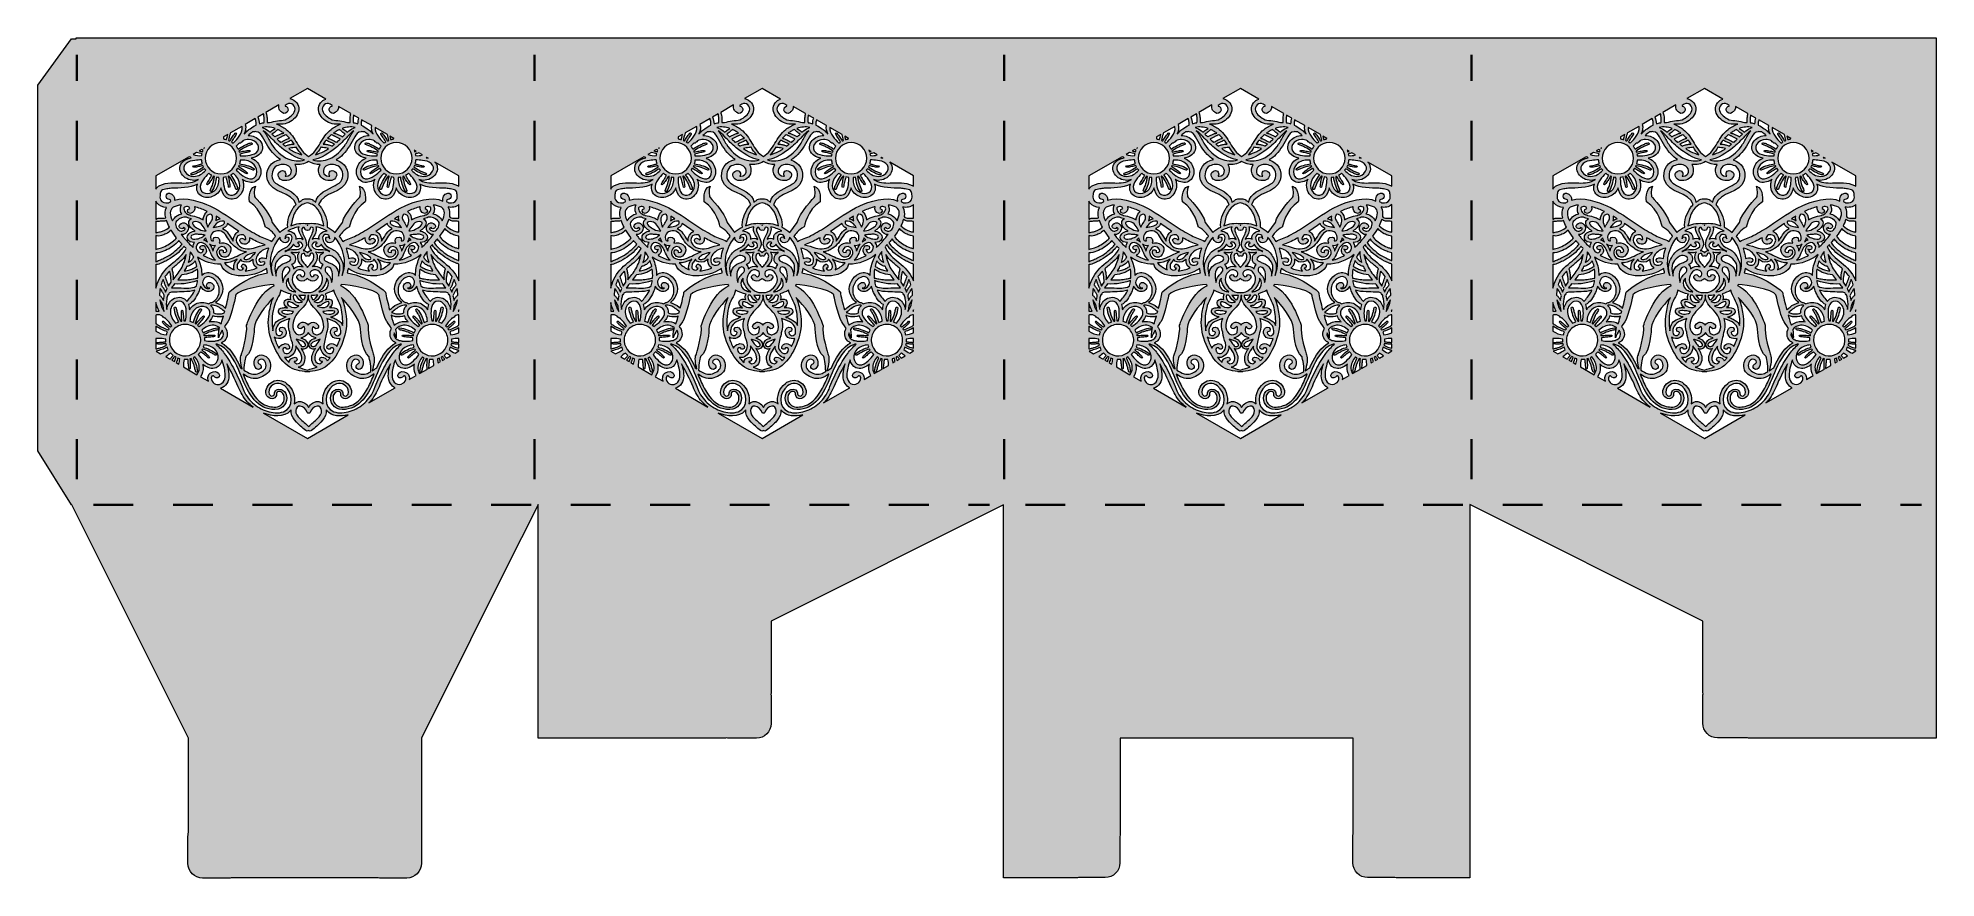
# Model space of a CAD drawing. Extents: x 7 to 992, y -718 to -282.
import ezdxf

# ---------------------------------------------------------------- set-up
doc = ezdxf.new("R2010")
doc.units = 0
doc.header["$MEASUREMENT"] = 0
for name, pattern in [('AI-Linetype-1', [41.240002, 20.620001, -20.620001]), ('AI-Linetype-2', [41.240002, 20.620001, -20.620001]), ('AI-Linetype-3', [41.240002, 20.620001, -20.620001]), ('AI-Linetype-4', [41.240002, 20.620001, -20.620001]), ('AI-Linetype-5', [41.240002, 20.620001, -20.620001]), ('AI-Linetype-6', [41.240002, 20.620001, -20.620001])]:
    doc.linetypes.add(name, pattern=pattern)
doc.layers.add('Layer 1', color=7, linetype='Continuous')

msp = doc.modelspace()

# ---------------------------------------------------------------- hatches: boundary and pattern name
at = {"layer": 'Layer 1', "true_color": 0x010101}
h = msp.add_hatch(color=18, dxfattribs=at)
h.dxf.hatch_style = 2
edge = h.paths.add_edge_path()
edge.add_spline(control_points=[(515.44, -282.48), (515.44, -282.48), (265.44, -282.48), (265.44, -282.48), (265.44, -282.48), (259.14, -282.48), (259.14, -282.48), (259.14, -282.48), (27.26, -282.48), (27.26, -282.48), (27.26, -282.48), (27.26, -282.86), (27.26, -282.86), (27.26, -282.86), (25.9, -282.86), (25.9, -282.86), (25.9, -282.86), (24.9, -282.86), (24.9, -282.86), (24.9, -282.86), (7.49, -306.85), (7.49, -306.85), (7.49, -306.85), (7.49, -496.33), (7.49, -496.33), (7.49, -496.33), (24.9, -524.26), (24.9, -524.26), (24.9, -524.26), (25.04, -524.26), (25.04, -524.26), (25.04, -524.26), (25.9, -525.98), (25.9, -525.98), (25.9, -525.98), (34.58, -543.33), (34.58, -543.33), (34.58, -543.33), (85.48, -645.12), (85.48, -645.12), (85.48, -645.12), (85.48, -693.39), (85.48, -693.39), (85.48, -693.6), (85.49, -693.81), (85.49, -694.02), (85.35, -694.6), (85.27, -695.2), (85.27, -695.83), (85.27, -695.83), (85.27, -710.02), (85.27, -710.02), (85.27, -714.22), (88.67, -717.63), (92.87, -717.63), (92.87, -717.63), (107.07, -717.63), (107.07, -717.63), (107.48, -717.63), (107.89, -717.59), (108.29, -717.52), (108.74, -717.55), (109.19, -717.56), (109.64, -717.56), (109.64, -717.56), (182.16, -717.56), (182.16, -717.56), (182.56, -717.56), (182.97, -717.55), (183.37, -717.53), (183.74, -717.59), (184.13, -717.63), (184.52, -717.63), (184.52, -717.63), (198.72, -717.63), (198.72, -717.63), (202.92, -717.63), (206.32, -714.22), (206.32, -710.02), (206.32, -710.02), (206.32, -695.83), (206.32, -695.83), (206.32, -695.53), (206.3, -695.25), (206.27, -694.96), (206.3, -694.46), (206.32, -693.96), (206.33, -693.45), (206.33, -693.45), (206.33, -645.12), (206.33, -645.12), (206.33, -645.12), (257.2, -543.33), (257.2, -543.33), (257.2, -543.33), (259.14, -539.46), (259.14, -539.46), (259.14, -539.46), (266.76, -524.21), (266.76, -524.21), (266.76, -524.21), (266.76, -645.12), (266.76, -645.12), (266.76, -645.12), (363.47, -645.12), (363.47, -645.12), (363.74, -645.12), (364, -645.1), (364.27, -645.1), (364.76, -645.2), (365.27, -645.25), (365.79, -645.25), (365.79, -645.25), (379.98, -645.25), (379.98, -645.25), (384.18, -645.25), (387.59, -641.84), (387.59, -637.64), (387.59, -637.64), (387.59, -623.45), (387.59, -623.45), (387.59, -623.12), (387.56, -622.8), (387.52, -622.49), (387.56, -621.96), (387.58, -621.43), (387.58, -620.89), (387.58, -620.89), (387.58, -584.63), (387.58, -584.63), (387.58, -584.63), (508.12, -524.36), (508.12, -524.36), (508.12, -524.36), (508.12, -717.56), (508.12, -717.56), (508.12, -717.56), (544.38, -717.56), (544.38, -717.56), (545.28, -717.56), (546.17, -717.51), (547.05, -717.42), (547.05, -717.42), (560.83, -717.42), (560.83, -717.42), (565.03, -717.42), (568.44, -714.01), (568.44, -709.81), (568.44, -709.81), (568.44, -696.13), (568.44, -696.13), (568.53, -695.25), (568.59, -694.36), (568.59, -693.45), (568.59, -693.45), (568.59, -645.12), (568.59, -645.12), (568.59, -645.12), (689.44, -645.12), (689.44, -645.12), (689.44, -645.12), (689.44, -693.39), (689.44, -693.39), (689.44, -693.59), (689.45, -693.79), (689.46, -693.99), (689.34, -694.51), (689.28, -695.06), (689.28, -695.61), (689.28, -695.61), (689.28, -709.81), (689.28, -709.81), (689.28, -714.01), (692.69, -717.42), (696.89, -717.42), (696.89, -717.42), (710.98, -717.42), (710.98, -717.42), (711.84, -717.51), (712.72, -717.56), (713.61, -717.56), (713.61, -717.56), (749.9, -717.56), (749.9, -717.56), (749.9, -717.56), (749.9, -524.21), (749.9, -524.21), (749.9, -524.21), (870.73, -584.62), (870.73, -584.62), (870.73, -584.62), (870.73, -620.95), (870.73, -620.95), (870.73, -621.35), (870.74, -621.75), (870.76, -622.15), (870.71, -622.51), (870.67, -622.87), (870.67, -623.23), (870.67, -623.23), (870.67, -637.43), (870.67, -637.43), (870.67, -641.63), (874.08, -645.04), (878.28, -645.04), (878.28, -645.04), (892.48, -645.04), (892.48, -645.04), (892.58, -645.04), (892.69, -645.03), (892.79, -645.02), (893.49, -645.08), (894.19, -645.12), (894.9, -645.12), (894.9, -645.12), (991.58, -645.12), (991.58, -645.12), (991.58, -645.12), (991.58, -282.48), (991.58, -282.48), (991.58, -282.48), (515.44, -282.48), (515.44, -282.48)], knot_values=[0, 0, 0, 0, 1, 1, 1, 2, 2, 2, 3, 3, 3, 4, 4, 4, 5, 5, 5, 6, 6, 6, 7, 7, 7, 8, 8, 8, 9, 9, 9, 10, 10, 10, 11, 11, 11, 12, 12, 12, 13, 13, 13, 14, 14, 14, 15, 15, 15, 16, 16, 16, 17, 17, 17, 18, 18, 18, 19, 19, 19, 20, 20, 20, 21, 21, 21, 22, 22, 22, 23, 23, 23, 24, 24, 24, 25, 25, 25, 26, 26, 26, 27, 27, 27, 28, 28, 28, 29, 29, 29, 30, 30, 30, 31, 31, 31, 32, 32, 32, 33, 33, 33, 34, 34, 34, 35, 35, 35, 36, 36, 36, 37, 37, 37, 38, 38, 38, 39, 39, 39, 40, 40, 40, 41, 41, 41, 42, 42, 42, 43, 43, 43, 44, 44, 44, 45, 45, 45, 46, 46, 46, 47, 47, 47, 48, 48, 48, 49, 49, 49, 50, 50, 50, 51, 51, 51, 52, 52, 52, 53, 53, 53, 54, 54, 54, 55, 55, 55, 56, 56, 56, 57, 57, 57, 58, 58, 58, 59, 59, 59, 60, 60, 60, 61, 61, 61, 62, 62, 62, 63, 63, 63, 64, 64, 64, 65, 65, 65, 66, 66, 66, 67, 67, 67, 68, 68, 68, 69, 69, 69, 70, 70, 70, 71, 71, 71, 72, 72, 72, 73, 73, 73, 74, 74, 74, 74], degree=3, periodic=1)
edge = h.paths.add_edge_path()
edge.add_spline(control_points=[(158.51, -319.95), (158.74, -321.24), (160.6, -322.19), (161.64, -321.1), (162.06, -320.66), (162.54, -320.33), (162.86, -319.79), (163.19, -319.24), (163.36, -318.6), (163.36, -317.96), (163.36, -317.96), (169.73, -321.64), (169.73, -321.64), (169.63, -322), (169.58, -322.37), (169.52, -322.72), (169.4, -323.41), (169.33, -324.12), (169.31, -324.82), (169.29, -325.3), (169.28, -325.79), (169.36, -326.26), (168.93, -326.26), (168.49, -326.27), (168.05, -326.31), (166.71, -325.89), (165.33, -325.57), (163.96, -325.36), (162.67, -325.16), (161.26, -325.28), (160.03, -324.81), (158.9, -324.38), (157.83, -323.61), (156.92, -322.83), (155.24, -321.39), (153.87, -318.86), (155.89, -317.05), (156.73, -316.29), (157.98, -316.26), (158.97, -316.72), (159.33, -316.89), (159.8, -317.13), (159.98, -317.51), (159.98, -317.51), (160.07, -317.74), (160.07, -317.74), (159.09, -317.93), (158.32, -318.84), (158.51, -319.95)], knot_values=[0, 0, 0, 0, 1, 1, 1, 2, 2, 2, 3, 3, 3, 4, 4, 4, 5, 5, 5, 6, 6, 6, 7, 7, 7, 8, 8, 8, 9, 9, 9, 10, 10, 10, 11, 11, 11, 12, 12, 12, 13, 13, 13, 14, 14, 14, 15, 15, 15, 16, 16, 16, 16], degree=3, periodic=1)
edge = h.paths.add_edge_path()
edge.add_spline(control_points=[(181.23, -332.16), (180.85, -331.78), (180.45, -331.4), (180.05, -331.03), (179.63, -330.38), (178.99, -329.88), (178.23, -329.53), (177.23, -328.78), (176.19, -328.13), (175.08, -327.61), (175.04, -327.11), (175.03, -326.6), (175.07, -326.13), (175.11, -325.73), (175.2, -325.29), (175.31, -324.86), (175.31, -324.86), (180.57, -327.9), (180.57, -327.9), (180.26, -329.31), (180.62, -330.83), (181.23, -332.16)], knot_values=[0, 0, 0, 0, 1, 1, 1, 2, 2, 2, 3, 3, 3, 4, 4, 4, 5, 5, 5, 6, 6, 6, 7, 7, 7, 7], degree=3, periodic=1)
edge = h.paths.add_edge_path()
edge.add_spline(control_points=[(193.32, -336.62), (197.81, -336.62), (201.46, -340.27), (201.46, -344.76), (201.46, -349.24), (197.81, -352.89), (193.32, -352.89), (188.83, -352.89), (185.18, -349.24), (185.18, -344.76), (185.18, -340.27), (188.83, -336.62), (193.32, -336.62)], knot_values=[0, 0, 0, 0, 1, 1, 1, 2, 2, 2, 3, 3, 3, 4, 4, 4, 4], degree=3, periodic=1)
edge = h.paths.add_edge_path()
edge.add_spline(control_points=[(189.98, -333.33), (189.98, -333.33), (191.97, -334.48), (191.97, -334.48), (191.96, -334.59), (191.96, -334.69), (191.95, -334.8), (191.4, -334.87), (190.86, -334.98), (190.35, -335.14), (190.25, -334.53), (190.12, -333.93), (189.98, -333.33)], knot_values=[0, 0, 0, 0, 1, 1, 1, 2, 2, 2, 3, 3, 3, 4, 4, 4, 4], degree=3, periodic=1)
edge = h.paths.add_edge_path()
edge.add_spline(control_points=[(208.65, -352.53), (208.09, -352.26), (207.49, -352.07), (206.92, -351.82), (206.32, -351.58), (205.73, -351.31), (205.15, -351.01), (204.16, -350.49), (203.22, -349.89), (202.32, -349.24), (202.42, -349.03), (202.52, -348.83), (202.6, -348.63), (203.31, -348.81), (204.02, -348.98), (204.74, -349.13), (205.17, -349.21), (205.59, -349.31), (206.02, -349.36), (206.49, -349.42), (206.96, -349.44), (207.42, -349.47), (207.8, -349.5), (208, -348.89), (207.59, -348.79), (206.73, -348.57), (205.87, -348.35), (205, -348.15), (204.31, -348), (203.64, -347.81), (202.96, -347.62), (203.15, -347), (203.27, -346.35), (203.33, -345.68), (204.53, -345.64), (205.73, -345.69), (206.91, -345.86), (208.45, -346.07), (210.12, -346.45), (211.36, -347.44), (212.59, -348.4), (212.91, -350.2), (212.12, -351.55), (211.18, -353.16), (209.22, -354.22), (207.37, -354.21), (204.99, -354.2), (202.74, -352.75), (201.2, -350.99), (201.41, -350.73), (201.6, -350.46), (201.78, -350.18), (202.7, -350.85), (203.65, -351.46), (204.66, -351.98), (205.22, -352.27), (205.79, -352.54), (206.37, -352.78), (207, -353.03), (207.63, -353.29), (208.3, -353.4), (208.79, -353.48), (209.17, -352.78), (208.65, -352.53)], knot_values=[0, 0, 0, 0, 1, 1, 1, 2, 2, 2, 3, 3, 3, 4, 4, 4, 5, 5, 5, 6, 6, 6, 7, 7, 7, 8, 8, 8, 9, 9, 9, 10, 10, 10, 11, 11, 11, 12, 12, 12, 13, 13, 13, 14, 14, 14, 15, 15, 15, 16, 16, 16, 17, 17, 17, 18, 18, 18, 19, 19, 19, 20, 20, 20, 21, 21, 21, 21], degree=3, periodic=1)
edge = h.paths.add_edge_path()
edge.add_spline(control_points=[(202.79, -341.39), (202.7, -341.14), (202.61, -340.9), (202.5, -340.66), (202.5, -340.66), (202.59, -340.61), (202.59, -340.61), (202.59, -340.61), (203.64, -341.22), (203.64, -341.22), (203.35, -341.27), (203.07, -341.34), (202.79, -341.39)], knot_values=[0, 0, 0, 0, 1, 1, 1, 2, 2, 2, 3, 3, 3, 4, 4, 4, 4], degree=3, periodic=1)
edge = h.paths.add_edge_path()
edge.add_spline(control_points=[(205.02, -342.01), (205.02, -342.01), (206.84, -343.07), (206.84, -343.07), (205.69, -343.4), (204.46, -343.52), (203.28, -343.43), (203.24, -343.09), (203.17, -342.75), (203.1, -342.42), (203.74, -342.31), (204.38, -342.17), (205.02, -342.01)], knot_values=[0, 0, 0, 0, 1, 1, 1, 2, 2, 2, 3, 3, 3, 4, 4, 4, 4], degree=3, periodic=1)
edge = h.paths.add_edge_path()
edge.add_spline(control_points=[(208.74, -344.49), (208.85, -344.45), (208.95, -344.4), (209.06, -344.35), (209.06, -344.35), (209.78, -344.77), (209.78, -344.77), (209.44, -344.66), (209.09, -344.57), (208.74, -344.49)], knot_values=[0, 0, 0, 0, 1, 1, 1, 2, 2, 2, 3, 3, 3, 3], degree=3, periodic=1)
edge = h.paths.add_edge_path()
edge.add_spline(control_points=[(198.81, -361.43), (198.4, -360.24), (197.81, -359.13), (197.43, -357.93), (197.05, -356.74), (196.76, -355.51), (196.59, -354.27), (196.59, -354.27), (196.59, -354.26), (196.59, -354.26), (196.76, -354.2), (196.93, -354.14), (197.1, -354.07), (197.53, -354.81), (197.98, -355.54), (198.45, -356.26), (198.7, -356.63), (198.94, -357.02), (199.22, -357.36), (199.51, -357.71), (199.8, -358.05), (200.1, -358.39), (200.41, -358.74), (200.89, -358.34), (200.66, -357.95), (200.43, -357.57), (200.22, -357.19), (199.99, -356.81), (199.78, -356.43), (199.52, -356.07), (199.29, -355.7), (198.86, -355.02), (198.46, -354.32), (198.07, -353.62), (198.62, -353.33), (199.14, -352.98), (199.62, -352.59), (200.68, -353.59), (201.66, -354.69), (202.48, -355.89), (203.41, -357.25), (204.36, -359), (203.93, -360.69), (203.51, -362.33), (201.9, -363.12), (200.31, -363.07), (198.54, -363.02), (196.86, -362.17), (195.82, -360.73), (194.61, -359.04), (194.18, -356.82), (194.33, -354.77), (194.75, -354.72), (195.16, -354.65), (195.56, -354.56), (195.73, -355.78), (195.98, -356.98), (196.36, -358.16), (196.74, -359.38), (197.18, -360.74), (197.94, -361.79), (198.23, -362.19), (199, -361.97), (198.81, -361.43)], knot_values=[0, 0, 0, 0, 1, 1, 1, 2, 2, 2, 3, 3, 3, 4, 4, 4, 5, 5, 5, 6, 6, 6, 7, 7, 7, 8, 8, 8, 9, 9, 9, 10, 10, 10, 11, 11, 11, 12, 12, 12, 13, 13, 13, 14, 14, 14, 15, 15, 15, 16, 16, 16, 17, 17, 17, 18, 18, 18, 19, 19, 19, 20, 20, 20, 21, 21, 21, 21], degree=3, periodic=1)
edge = h.paths.add_edge_path()
edge.add_spline(control_points=[(176.66, -350.91), (177.85, -350.5), (178.96, -349.91), (180.15, -349.53), (181.35, -349.15), (182.57, -348.86), (183.82, -348.69), (183.82, -348.69), (184.03, -348.63), (184.03, -348.63), (184.1, -348.78), (184.18, -348.93), (184.25, -349.08), (184.25, -349.08), (184.18, -349.1), (184.18, -349.1), (183.38, -349.56), (182.6, -350.04), (181.83, -350.55), (181.46, -350.8), (181.07, -351.04), (180.72, -351.32), (180.38, -351.61), (180.04, -351.9), (179.7, -352.2), (179.35, -352.51), (179.75, -352.99), (180.14, -352.76), (180.51, -352.53), (180.9, -352.32), (181.28, -352.1), (181.66, -351.88), (182.02, -351.62), (182.39, -351.39), (183.11, -350.94), (183.85, -350.51), (184.6, -350.1), (184.6, -350.1), (184.74, -349.99), (184.74, -349.99), (184.93, -350.29), (185.13, -350.59), (185.35, -350.87), (184.31, -352.02), (183.15, -353.06), (181.87, -353.93), (180.52, -354.86), (178.76, -355.81), (177.07, -355.38), (175.43, -354.96), (174.65, -353.35), (174.69, -351.77), (174.74, -349.99), (175.59, -348.31), (177.04, -347.27), (178.81, -346), (181.17, -345.59), (183.31, -345.81), (183.38, -346.43), (183.5, -347.04), (183.68, -347.63), (182.41, -347.81), (181.16, -348.07), (179.93, -348.46), (178.71, -348.84), (177.35, -349.28), (176.3, -350.04), (175.9, -350.33), (176.11, -351.1), (176.66, -350.91)], knot_values=[0, 0, 0, 0, 1, 1, 1, 2, 2, 2, 3, 3, 3, 4, 4, 4, 5, 5, 5, 6, 6, 6, 7, 7, 7, 8, 8, 8, 9, 9, 9, 10, 10, 10, 11, 11, 11, 12, 12, 12, 13, 13, 13, 14, 14, 14, 15, 15, 15, 16, 16, 16, 17, 17, 17, 18, 18, 18, 19, 19, 19, 20, 20, 20, 21, 21, 21, 22, 22, 22, 23, 23, 23, 23], degree=3, periodic=1)
edge = h.paths.add_edge_path()
edge.add_spline(control_points=[(186.93, -352.52), (187.34, -352.86), (187.78, -353.16), (188.24, -353.43), (188.24, -353.43), (188.19, -353.48), (188.19, -353.48), (187.4, -354.51), (186.7, -355.61), (186.11, -356.76), (185.82, -357.32), (185.55, -357.89), (185.31, -358.47), (185.06, -359.1), (184.8, -359.73), (184.69, -360.4), (184.61, -360.89), (185.31, -361.27), (185.56, -360.75), (185.83, -360.19), (186.02, -359.6), (186.26, -359.02), (186.51, -358.42), (186.78, -357.83), (187.08, -357.25), (187.67, -356.12), (188.36, -355.03), (189.13, -354.02), (189.13, -354.02), (189.17, -353.91), (189.17, -353.91), (189.32, -353.98), (189.47, -354.05), (189.63, -354.11), (189.63, -354.11), (189.59, -354.17), (189.59, -354.17), (189.36, -355.05), (189.14, -355.95), (188.96, -356.84), (188.87, -357.27), (188.77, -357.7), (188.73, -358.13), (188.67, -358.59), (188.65, -359.06), (188.62, -359.53), (188.59, -359.9), (189.2, -360.1), (189.3, -359.69), (189.52, -358.83), (189.74, -357.97), (189.93, -357.1), (190.13, -356.25), (190.35, -355.4), (190.6, -354.56), (190.6, -354.56), (190.61, -354.44), (190.61, -354.44), (191.09, -354.57), (191.58, -354.67), (192.08, -354.73), (192.13, -355.94), (192.07, -357.16), (191.91, -358.36), (191.69, -359.9), (191.31, -361.57), (190.33, -362.81), (189.36, -364.04), (187.56, -364.36), (186.22, -363.57), (184.61, -362.63), (183.55, -360.67), (183.55, -358.82), (183.56, -356.38), (185.1, -354.06), (186.93, -352.52)], knot_values=[0, 0, 0, 0, 1, 1, 1, 2, 2, 2, 3, 3, 3, 4, 4, 4, 5, 5, 5, 6, 6, 6, 7, 7, 7, 8, 8, 8, 9, 9, 9, 10, 10, 10, 11, 11, 11, 12, 12, 12, 13, 13, 13, 14, 14, 14, 15, 15, 15, 16, 16, 16, 17, 17, 17, 18, 18, 18, 19, 19, 19, 20, 20, 20, 21, 21, 21, 22, 22, 22, 23, 23, 23, 24, 24, 24, 25, 25, 25, 25], degree=3, periodic=1)
edge = h.paths.add_edge_path()
edge.add_spline(control_points=[(188.71, -335.82), (188.33, -335.19), (187.95, -334.55), (187.54, -333.93), (187.29, -333.56), (187.05, -333.17), (186.77, -332.83), (186.48, -332.48), (186.19, -332.14), (185.89, -331.8), (185.58, -331.45), (185.1, -331.85), (185.33, -332.24), (185.56, -332.62), (185.77, -333), (185.99, -333.38), (186.21, -333.76), (186.46, -334.12), (186.7, -334.49), (187.08, -335.1), (187.44, -335.73), (187.79, -336.36), (187.53, -336.53), (187.27, -336.72), (187.02, -336.92), (185.83, -335.85), (184.74, -334.65), (183.83, -333.32), (182.97, -332.07), (182.11, -330.48), (182.32, -328.91), (182.32, -328.91), (188.64, -332.56), (188.64, -332.56), (188.94, -333.53), (189.17, -334.52), (189.33, -335.53), (189.11, -335.62), (188.91, -335.72), (188.71, -335.82)], knot_values=[0, 0, 0, 0, 1, 1, 1, 2, 2, 2, 3, 3, 3, 4, 4, 4, 5, 5, 5, 6, 6, 6, 7, 7, 7, 8, 8, 8, 9, 9, 9, 10, 10, 10, 11, 11, 11, 12, 12, 12, 13, 13, 13, 13], degree=3, periodic=1)
edge = h.paths.add_edge_path()
edge.add_spline(control_points=[(182.79, -336.63), (183.07, -336.91), (183.41, -336.96), (183.7, -336.88), (184.34, -337.39), (184.92, -337.96), (185.41, -338.56), (185.02, -339.05), (184.68, -339.58), (184.39, -340.14), (183.42, -339.42), (182.4, -338.76), (181.33, -338.21), (180.77, -337.92), (180.2, -337.65), (179.62, -337.41), (178.99, -337.16), (178.36, -336.9), (177.69, -336.79), (177.2, -336.71), (176.82, -337.41), (177.34, -337.66), (177.9, -337.93), (178.49, -338.12), (179.07, -338.36), (179.67, -338.61), (180.26, -338.88), (180.84, -339.18), (181.93, -339.75), (182.96, -340.4), (183.94, -341.14), (183.87, -341.31), (183.81, -341.48), (183.75, -341.65), (182.92, -341.43), (182.09, -341.23), (181.25, -341.06), (180.82, -340.98), (180.39, -340.88), (179.96, -340.83), (179.5, -340.77), (179.03, -340.75), (178.56, -340.72), (178.19, -340.69), (177.99, -341.3), (178.4, -341.4), (179.26, -341.62), (180.12, -341.84), (180.99, -342.03), (181.82, -342.23), (182.65, -342.44), (183.47, -342.68), (183.42, -342.96), (183.38, -343.23), (183.34, -343.51), (182.03, -343.58), (180.71, -343.54), (179.4, -343.36), (177.86, -343.14), (176.2, -342.76), (174.95, -341.78), (173.72, -340.81), (173.41, -339.01), (174.19, -337.67), (175.13, -336.06), (177.09, -335), (178.95, -335), (179.99, -335.01), (181, -335.3), (181.95, -335.76), (182.23, -336.05), (182.51, -336.34), (182.79, -336.63)], knot_values=[0, 0, 0, 0, 1, 1, 1, 2, 2, 2, 3, 3, 3, 4, 4, 4, 5, 5, 5, 6, 6, 6, 7, 7, 7, 8, 8, 8, 9, 9, 9, 10, 10, 10, 11, 11, 11, 12, 12, 12, 13, 13, 13, 14, 14, 14, 15, 15, 15, 16, 16, 16, 17, 17, 17, 18, 18, 18, 19, 19, 19, 20, 20, 20, 21, 21, 21, 22, 22, 22, 23, 23, 23, 24, 24, 24, 24], degree=3, periodic=1)
edge = h.paths.add_edge_path()
edge.add_spline(control_points=[(175.06, -331.01), (175.54, -330.99), (176.23, -331.01), (176.9, -331.13), (177.69, -331.7), (178.43, -332.33), (179.16, -333), (176.89, -332.92), (174.63, -333.9), (173.11, -335.6), (171.5, -337.4), (171.24, -340.15), (172.72, -342.1), (173.86, -343.59), (175.8, -344.33), (177.57, -344.72), (177.16, -344.9), (176.75, -345.08), (176.37, -345.31), (174.33, -346.51), (173, -348.59), (172.67, -350.92), (172.33, -353.27), (173.22, -355.65), (175.38, -356.8), (177.37, -357.87), (179.81, -357.11), (181.64, -356.06), (181.83, -355.95), (182.02, -355.81), (182.21, -355.69), (181.93, -356.37), (181.72, -357.08), (181.61, -357.81), (181.24, -360.34), (182.25, -362.96), (184.15, -364.66), (185.95, -366.27), (188.7, -366.53), (190.65, -365.04), (192.14, -363.91), (192.88, -361.97), (193.27, -360.19), (193.44, -360.6), (193.63, -361.01), (193.86, -361.4), (195.06, -363.43), (197.14, -364.77), (199.47, -365.1), (201.82, -365.43), (204.2, -364.54), (205.35, -362.39), (206.05, -361.08), (205.96, -359.59), (205.52, -358.2), (209.42, -360.39), (214.74, -360.04), (219.02, -360.36), (219.83, -360.42), (220.63, -360.5), (221.42, -360.66), (222.21, -360.81), (223.44, -361.03), (224.1, -361.54), (224.69, -361.99), (224.71, -362.87), (224.81, -363.57), (224.94, -364.47), (225.02, -365.48), (224.56, -366.31), (223.87, -367.56), (222.21, -368.15), (220.85, -367.9), (220.37, -367.82), (219.38, -367.54), (219.27, -366.94), (219.2, -366.59), (219.6, -366.05), (219.97, -366.08), (222.32, -366.31), (222.21, -362.5), (219.91, -362.89), (217.8, -363.24), (217.03, -365.28), (217.46, -367.09), (212.09, -363.91), (202.32, -367.42), (197.82, -369.46), (191.82, -372.18), (186.48, -376.2), (181.01, -379.8), (178.26, -381.62), (175.43, -383.28), (172.51, -384.81), (170.28, -385.98), (167.79, -386.7), (165.54, -387.84), (164.98, -386.94), (164.36, -386.09), (163.68, -385.3), (164.3, -384.17), (165.75, -382.22), (168.99, -380.35), (168.99, -380.35), (170.71, -371.17), (177.21, -367.35), (177.21, -367.35), (178.17, -360.27), (174.15, -359.31), (174.15, -359.31), (175.11, -361.61), (174.53, -364.67), (174.53, -364.67), (166.12, -373.47), (165.35, -378.06), (165.35, -378.06), (161.53, -383.16), (161.53, -383.16), (160.27, -382.08), (158.88, -381.16), (157.39, -380.43), (157.96, -377.25), (156.07, -372.98), (154.47, -370.55), (154.08, -369.96), (153.58, -369.37), (153.02, -368.81), (155.34, -361.86), (165.73, -363.13), (167.81, -356.2), (169.34, -351.09), (166.36, -346.82), (162.1, -345.66), (163.37, -344.87), (164.56, -343.93), (165.61, -342.85), (168.24, -340.14), (169.89, -336.99), (171.71, -333.74), (172.49, -332.37), (173.36, -331.07), (175.06, -331.01)], knot_values=[0, 0, 0, 0, 1, 1, 1, 2, 2, 2, 3, 3, 3, 4, 4, 4, 5, 5, 5, 6, 6, 6, 7, 7, 7, 8, 8, 8, 9, 9, 9, 10, 10, 10, 11, 11, 11, 12, 12, 12, 13, 13, 13, 14, 14, 14, 15, 15, 15, 16, 16, 16, 17, 17, 17, 18, 18, 18, 19, 19, 19, 20, 20, 20, 21, 21, 21, 22, 22, 22, 23, 23, 23, 24, 24, 24, 25, 25, 25, 26, 26, 26, 27, 27, 27, 28, 28, 28, 29, 29, 29, 30, 30, 30, 31, 31, 31, 32, 32, 32, 33, 33, 33, 34, 34, 34, 35, 35, 35, 36, 36, 36, 37, 37, 37, 38, 38, 38, 39, 39, 39, 40, 40, 40, 41, 41, 41, 42, 42, 42, 43, 43, 43, 44, 44, 44, 45, 45, 45, 46, 46, 46, 47, 47, 47, 47], degree=3, periodic=1)
edge = h.paths.add_edge_path()
edge.add_spline(control_points=[(213.06, -447.05), (208.62, -447.7), (204.48, -444.61), (203.83, -440.17), (203.52, -438.02), (204.06, -435.88), (205.36, -434.13), (206.66, -432.39), (208.56, -431.26), (210.71, -430.95), (212.86, -430.63), (215, -431.18), (216.75, -432.48), (218.49, -433.77), (219.62, -435.67), (219.94, -437.83), (220.58, -442.27), (217.5, -446.41), (213.06, -447.05)], knot_values=[0, 0, 0, 0, 1, 1, 1, 2, 2, 2, 3, 3, 3, 4, 4, 4, 5, 5, 5, 6, 6, 6, 6], degree=3, periodic=1)
edge = h.paths.add_edge_path()
edge.add_spline(control_points=[(216.23, -450.06), (216.23, -450.06), (215, -450.78), (215, -450.78), (214.81, -450.09), (214.69, -449.37), (214.63, -448.67), (214.96, -448.58), (215.29, -448.47), (215.6, -448.34), (215.79, -448.92), (216.01, -449.5), (216.23, -450.06)], knot_values=[0, 0, 0, 0, 1, 1, 1, 2, 2, 2, 3, 3, 3, 4, 4, 4, 4], degree=3, periodic=1)
edge = h.paths.add_edge_path()
edge.add_spline(control_points=[(212.73, -452.09), (212.73, -452.09), (209.95, -453.69), (209.95, -453.69), (209.95, -453.69), (209.96, -453.66), (209.96, -453.66), (210.05, -452.78), (210.14, -451.9), (210.21, -451.02), (210.27, -450.33), (210.35, -449.64), (210.44, -448.96), (210.91, -449.02), (211.38, -449.06), (211.86, -449.06), (212.04, -449.06), (212.23, -449.03), (212.41, -449.02), (212.59, -450.03), (212.69, -451.06), (212.73, -452.09)], knot_values=[0, 0, 0, 0, 1, 1, 1, 2, 2, 2, 3, 3, 3, 4, 4, 4, 5, 5, 5, 6, 6, 6, 7, 7, 7, 7], degree=3, periodic=1)
edge = h.paths.add_edge_path()
edge.add_spline(control_points=[(199.92, -457.77), (199.56, -456.46), (198.57, -455.67), (197.29, -455.37), (195.82, -455.02), (194.49, -455.52), (194.1, -457.08), (193.75, -458.47), (195.65, -459.01), (196.46, -458.1), (196.86, -457.66), (197.33, -457.09), (197.94, -457.7), (198.76, -458.53), (198, -460.17), (197.38, -460.86), (197.28, -460.96), (197.18, -461.03), (197.08, -461.12), (197.08, -461.12), (195.77, -461.88), (195.77, -461.88), (194.52, -462.26), (193.15, -461.87), (192.22, -460.69), (190.61, -458.65), (191.05, -455.84), (191.54, -453.47), (191.83, -452.05), (192.25, -450.64), (192.79, -449.28), (193.12, -451.02), (194.11, -452.57), (195.83, -453.32), (197.97, -454.25), (200.35, -453.28), (202.09, -451.96), (202.33, -451.77), (202.54, -451.56), (202.77, -451.37), (202.64, -451.89), (202.54, -452.41), (202.51, -452.95), (202.41, -454.5), (202.79, -456.05), (203.56, -457.38), (203.56, -457.38), (200.03, -459.42), (200.03, -459.42), (200.1, -458.88), (200.07, -458.32), (199.92, -457.77)], knot_values=[0, 0, 0, 0, 1, 1, 1, 2, 2, 2, 3, 3, 3, 4, 4, 4, 5, 5, 5, 6, 6, 6, 7, 7, 7, 8, 8, 8, 9, 9, 9, 10, 10, 10, 11, 11, 11, 12, 12, 12, 13, 13, 13, 14, 14, 14, 15, 15, 15, 16, 16, 16, 17, 17, 17, 17], degree=3, periodic=1)
edge = h.paths.add_edge_path()
edge.add_spline(control_points=[(155.42, -471.97), (154.12, -470.72), (152.17, -470.51), (150.54, -471.24), (149.61, -471.66), (148.81, -472.34), (148.24, -473.18), (148.08, -473.42), (147.95, -473.66), (147.83, -473.89), (147.71, -473.66), (147.58, -473.42), (147.42, -473.18), (146.84, -472.34), (146.05, -471.66), (145.12, -471.24), (143.49, -470.51), (141.54, -470.72), (140.24, -471.97), (141.14, -468.2), (139.5, -463.83), (136.42, -461.43), (134.27, -459.76), (131.52, -459.24), (129.05, -460.54), (126.78, -461.73), (125.04, -464.47), (125.84, -467.08), (126.48, -469.15), (129.51, -470.42), (130.89, -468.25), (131.3, -467.59), (130.99, -466.75), (131.33, -466.13), (131.73, -465.41), (132.78, -465.55), (133.43, -465.81), (134.26, -466.14), (134.8, -466.87), (135.03, -467.71), (135.52, -469.51), (134.81, -471.8), (133.27, -472.88), (131.51, -474.11), (128.5, -473.69), (126.57, -473.11), (122.12, -471.78), (119.25, -467.71), (117.15, -463.81), (115.88, -461.45), (114.86, -458.97), (113.83, -456.5), (113.94, -456.59), (114.07, -456.67), (114.19, -456.76), (114.27, -457.02), (114.35, -457.27), (114.43, -457.5), (114.39, -457.29), (114.36, -457.08), (114.34, -456.87), (115.48, -457.71), (116.76, -458.36), (118.1, -458.68), (120.89, -459.36), (123.44, -458.38), (125.71, -456.75), (126.85, -455.94), (127.66, -454.99), (127.92, -453.58), (128.17, -452.27), (128.05, -450.9), (127.54, -449.67), (126.61, -447.39), (123.71, -445.82), (121.41, -447.17), (119.32, -448.4), (118.79, -452.14), (120.63, -453.75), (121.3, -454.34), (122.25, -454.44), (122.87, -453.7), (123.43, -453.03), (123.32, -451.95), (122.55, -451.48), (122.2, -451.27), (121.56, -450.84), (121.47, -450.4), (121.39, -450.01), (121.73, -449.52), (122.02, -449.3), (122.83, -448.69), (123.85, -448.76), (124.62, -449.39), (125.42, -450.03), (125.72, -451.11), (125.72, -452.09), (125.72, -453.33), (125.3, -454.11), (124.33, -454.86), (122.51, -456.26), (120.36, -457.08), (118.07, -456.45), (116.66, -456.07), (115.43, -455.31), (114.23, -454.5), (114.3, -451.01), (115.24, -447.48), (115.24, -447.48), (119.25, -445), (119.63, -432.95), (119.63, -432.95), (119.76, -428.14), (125.67, -421.06), (129.65, -416.83), (129.32, -417.42), (129.02, -418.03), (128.81, -418.67), (127.98, -421.24), (127.49, -423.9), (127.14, -426.57), (126.54, -431.08), (127.14, -435.42), (128.78, -439.65), (130.36, -443.77), (132.43, -448.1), (135.69, -451.18), (138.75, -454.06), (142.09, -454.96), (145.94, -455.32), (145.99, -455.41), (146.09, -455.48), (146.23, -455.48), (146.55, -455.46), (146.86, -455.44), (147.18, -455.42), (147.49, -455.44), (147.81, -455.46), (148.13, -455.48), (148.27, -455.48), (148.37, -455.41), (148.42, -455.32), (152.27, -454.96), (155.61, -454.06), (158.66, -451.18), (161.92, -448.1), (163.99, -443.77), (165.58, -439.65), (167.21, -435.42), (167.81, -431.08), (167.22, -426.57), (166.87, -423.9), (166.38, -421.24), (165.55, -418.67), (165.34, -418.03), (165.04, -417.42), (164.71, -416.83), (168.69, -421.06), (174.6, -428.14), (174.73, -432.95), (174.73, -432.95), (175.11, -445), (179.12, -447.48), (179.12, -447.48), (180.21, -451.59), (180.13, -455.33), (179.33, -455.8), (178.5, -456.2), (177.59, -456.45), (175.3, -457.08), (173.15, -456.26), (171.33, -454.86), (170.36, -454.11), (169.94, -453.33), (169.94, -452.09), (169.94, -451.11), (170.24, -450.03), (171.03, -449.39), (171.81, -448.76), (172.83, -448.69), (173.64, -449.3), (173.93, -449.52), (174.26, -450.01), (174.19, -450.4), (174.1, -450.84), (173.46, -451.27), (173.11, -451.48), (172.34, -451.95), (172.22, -453.03), (172.79, -453.7), (173.41, -454.44), (174.35, -454.34), (175.03, -453.75), (176.87, -452.14), (176.34, -448.4), (174.25, -447.17), (171.95, -445.82), (169.05, -447.39), (168.12, -449.67), (167.61, -450.9), (167.49, -452.27), (167.73, -453.58), (168, -454.99), (168.81, -455.94), (169.95, -456.75), (172.21, -458.38), (174.76, -459.36), (177.56, -458.68), (179.1, -458.31), (180.56, -457.52), (181.83, -456.5), (180.8, -458.97), (179.78, -461.45), (178.5, -463.81), (176.41, -467.71), (173.54, -471.78), (169.09, -473.11), (167.16, -473.69), (164.15, -474.11), (162.39, -472.88), (160.85, -471.8), (160.14, -469.51), (160.63, -467.71), (160.86, -466.87), (161.4, -466.14), (162.23, -465.81), (162.88, -465.55), (163.93, -465.41), (164.33, -466.13), (164.67, -466.75), (164.35, -467.59), (164.77, -468.25), (166.14, -470.42), (169.18, -469.15), (169.81, -467.08), (170.62, -464.47), (168.88, -461.73), (166.6, -460.54), (164.14, -459.24), (161.38, -459.76), (159.24, -461.43), (156.16, -463.83), (154.52, -468.2), (155.42, -471.97)], knot_values=[0, 0, 0, 0, 1, 1, 1, 2, 2, 2, 3, 3, 3, 4, 4, 4, 5, 5, 5, 6, 6, 6, 7, 7, 7, 8, 8, 8, 9, 9, 9, 10, 10, 10, 11, 11, 11, 12, 12, 12, 13, 13, 13, 14, 14, 14, 15, 15, 15, 16, 16, 16, 17, 17, 17, 18, 18, 18, 19, 19, 19, 20, 20, 20, 21, 21, 21, 22, 22, 22, 23, 23, 23, 24, 24, 24, 25, 25, 25, 26, 26, 26, 27, 27, 27, 28, 28, 28, 29, 29, 29, 30, 30, 30, 31, 31, 31, 32, 32, 32, 33, 33, 33, 34, 34, 34, 35, 35, 35, 36, 36, 36, 37, 37, 37, 38, 38, 38, 39, 39, 39, 40, 40, 40, 41, 41, 41, 42, 42, 42, 43, 43, 43, 44, 44, 44, 45, 45, 45, 46, 46, 46, 47, 47, 47, 48, 48, 48, 49, 49, 49, 50, 50, 50, 51, 51, 51, 52, 52, 52, 53, 53, 53, 54, 54, 54, 55, 55, 55, 56, 56, 56, 57, 57, 57, 58, 58, 58, 59, 59, 59, 60, 60, 60, 61, 61, 61, 62, 62, 62, 63, 63, 63, 64, 64, 64, 65, 65, 65, 66, 66, 66, 67, 67, 67, 68, 68, 68, 69, 69, 69, 70, 70, 70, 71, 71, 71, 72, 72, 72, 73, 73, 73, 74, 74, 74, 75, 75, 75, 76, 76, 76, 77, 77, 77, 78, 78, 78, 79, 79, 79, 80, 80, 80, 81, 81, 81, 81], degree=3, periodic=1)
edge = h.paths.add_edge_path()
edge.add_spline(control_points=[(152.43, -479.61), (150.97, -481.07), (149.27, -482.29), (147.83, -483.77), (146.39, -482.29), (144.69, -481.07), (143.23, -479.61), (142.13, -478.51), (140.98, -477.1), (141.14, -475.46), (141.26, -474.17), (142.07, -473.01), (143.47, -473.15), (145.18, -473.31), (146.54, -474.98), (147.12, -476.47), (147.23, -476.77), (147.55, -476.87), (147.83, -476.8), (148.11, -476.87), (148.42, -476.77), (148.54, -476.47), (149.12, -474.98), (150.47, -473.31), (152.18, -473.15), (153.58, -473.01), (154.4, -474.17), (154.52, -475.46), (154.68, -477.1), (153.53, -478.51), (152.43, -479.61)], knot_values=[0, 0, 0, 0, 1, 1, 1, 2, 2, 2, 3, 3, 3, 4, 4, 4, 5, 5, 5, 6, 6, 6, 7, 7, 7, 8, 8, 8, 9, 9, 9, 10, 10, 10, 10], degree=3, periodic=1)
edge = h.paths.add_edge_path()
edge.add_spline(control_points=[(101.56, -457.08), (101.17, -455.52), (99.84, -455.02), (98.37, -455.37), (97.09, -455.67), (96.1, -456.46), (95.74, -457.77), (95.5, -458.63), (95.56, -459.49), (95.83, -460.29), (95.83, -460.29), (91.76, -457.94), (91.76, -457.94), (92.76, -456.5), (93.26, -454.72), (93.15, -452.95), (93.11, -452.41), (93.02, -451.89), (92.89, -451.37), (93.11, -451.56), (93.33, -451.77), (93.57, -451.96), (95.31, -453.28), (97.69, -454.25), (99.83, -453.32), (101.55, -452.57), (102.54, -451.02), (102.87, -449.28), (103.41, -450.64), (103.82, -452.05), (104.12, -453.47), (104.61, -455.84), (105.05, -458.65), (103.44, -460.69), (102.08, -462.42), (99.78, -462.5), (98.28, -460.86), (97.65, -460.17), (96.89, -458.53), (97.72, -457.7), (98.33, -457.09), (98.8, -457.66), (99.2, -458.1), (100, -459.01), (101.9, -458.47), (101.56, -457.08)], knot_values=[0, 0, 0, 0, 1, 1, 1, 2, 2, 2, 3, 3, 3, 4, 4, 4, 5, 5, 5, 6, 6, 6, 7, 7, 7, 8, 8, 8, 9, 9, 9, 10, 10, 10, 11, 11, 11, 12, 12, 12, 13, 13, 13, 14, 14, 14, 15, 15, 15, 15], degree=3, periodic=1)
edge = h.paths.add_edge_path()
edge.add_spline(control_points=[(75.72, -437.83), (76.04, -435.67), (77.17, -433.77), (78.91, -432.48), (80.65, -431.18), (82.8, -430.63), (84.95, -430.95), (87.1, -431.26), (89, -432.39), (90.3, -434.13), (91.6, -435.88), (92.14, -438.02), (91.83, -440.17), (91.18, -444.61), (87.04, -447.7), (82.6, -447.05), (78.16, -446.41), (75.08, -442.27), (75.72, -437.83)], knot_values=[0, 0, 0, 0, 1, 1, 1, 2, 2, 2, 3, 3, 3, 4, 4, 4, 5, 5, 5, 6, 6, 6, 6], degree=3, periodic=1)
edge = h.paths.add_edge_path()
edge.add_spline(control_points=[(81.03, -448.67), (80.96, -449.59), (80.76, -450.52), (80.45, -451.41), (80.45, -451.41), (79.16, -450.66), (79.16, -450.66), (79.5, -449.91), (79.8, -449.13), (80.06, -448.34), (80.37, -448.47), (80.7, -448.58), (81.03, -448.67)], knot_values=[0, 0, 0, 0, 1, 1, 1, 2, 2, 2, 3, 3, 3, 4, 4, 4, 4], degree=3, periodic=1)
edge = h.paths.add_edge_path()
edge.add_spline(control_points=[(92.56, -342.42), (92.48, -342.75), (92.42, -343.09), (92.38, -343.43), (90.91, -343.54), (89.38, -343.33), (88, -342.79), (88, -342.79), (89.75, -341.77), (89.75, -341.77), (90.68, -342.06), (91.61, -342.26), (92.56, -342.42)], knot_values=[0, 0, 0, 0, 1, 1, 1, 2, 2, 2, 3, 3, 3, 4, 4, 4, 4], degree=3, periodic=1)
edge = h.paths.add_edge_path()
edge.add_spline(control_points=[(91.08, -341.01), (91.08, -341.01), (92.44, -340.22), (92.44, -340.22), (92.68, -340.37), (92.92, -340.52), (93.16, -340.66), (93.05, -340.9), (92.96, -341.14), (92.87, -341.39), (92.27, -341.28), (91.67, -341.16), (91.08, -341.01)], knot_values=[0, 0, 0, 0, 1, 1, 1, 2, 2, 2, 3, 3, 3, 4, 4, 4, 4], degree=3, periodic=1)
edge = h.paths.add_edge_path()
edge.add_spline(control_points=[(88.75, -345.86), (89.93, -345.69), (91.13, -345.64), (92.32, -345.68), (92.39, -346.35), (92.51, -347), (92.7, -347.62), (92.02, -347.81), (91.34, -348), (90.66, -348.15), (89.79, -348.35), (88.93, -348.57), (88.07, -348.79), (87.66, -348.89), (87.86, -349.5), (88.23, -349.47), (88.7, -349.44), (89.17, -349.42), (89.63, -349.36), (90.06, -349.31), (90.49, -349.21), (90.92, -349.13), (91.63, -348.98), (92.34, -348.81), (93.05, -348.63), (93.14, -348.83), (93.24, -349.03), (93.34, -349.24), (92.44, -349.89), (91.5, -350.49), (90.51, -351.01), (89.93, -351.31), (89.34, -351.58), (88.74, -351.82), (88.16, -352.07), (87.57, -352.26), (87.01, -352.53), (86.49, -352.78), (86.87, -353.48), (87.36, -353.4), (88.03, -353.29), (88.66, -353.03), (89.29, -352.78), (89.87, -352.54), (90.44, -352.27), (91, -351.98), (92.01, -351.46), (92.96, -350.85), (93.88, -350.18), (94.06, -350.46), (94.25, -350.73), (94.46, -350.99), (92.92, -352.75), (90.67, -354.2), (88.29, -354.21), (86.44, -354.22), (84.48, -353.16), (83.54, -351.55), (82.75, -350.2), (83.07, -348.4), (84.29, -347.44), (85.54, -346.45), (87.21, -346.07), (88.75, -345.86)], knot_values=[0, 0, 0, 0, 1, 1, 1, 2, 2, 2, 3, 3, 3, 4, 4, 4, 5, 5, 5, 6, 6, 6, 7, 7, 7, 8, 8, 8, 9, 9, 9, 10, 10, 10, 11, 11, 11, 12, 12, 12, 13, 13, 13, 14, 14, 14, 15, 15, 15, 16, 16, 16, 17, 17, 17, 18, 18, 18, 19, 19, 19, 20, 20, 20, 21, 21, 21, 21], degree=3, periodic=1)
edge = h.paths.add_edge_path()
edge.add_spline(control_points=[(93.47, -339.63), (93.47, -339.63), (93.83, -339.42), (93.83, -339.42), (93.77, -339.52), (93.7, -339.62), (93.64, -339.72), (93.64, -339.72), (93.47, -339.63), (93.47, -339.63)], knot_values=[0, 0, 0, 0, 1, 1, 1, 2, 2, 2, 3, 3, 3, 3], degree=3, periodic=1)
edge = h.paths.add_edge_path()
edge.add_spline(control_points=[(110.48, -344.76), (110.48, -349.24), (106.83, -352.89), (102.34, -352.89), (97.85, -352.89), (94.2, -349.24), (94.2, -344.76), (94.2, -340.27), (97.85, -336.62), (102.34, -336.62), (106.83, -336.62), (110.48, -340.27), (110.48, -344.76)], knot_values=[0, 0, 0, 0, 1, 1, 1, 2, 2, 2, 3, 3, 3, 4, 4, 4, 4], degree=3, periodic=1)
edge = h.paths.add_edge_path()
edge.add_spline(control_points=[(103.65, -333.75), (103.65, -333.75), (105.92, -332.44), (105.92, -332.44), (105.66, -333.33), (105.46, -334.23), (105.31, -335.14), (104.79, -334.98), (104.25, -334.87), (103.7, -334.8), (103.67, -334.45), (103.66, -334.1), (103.65, -333.75)], knot_values=[0, 0, 0, 0, 1, 1, 1, 2, 2, 2, 3, 3, 3, 4, 4, 4, 4], degree=3, periodic=1)
edge = h.paths.add_edge_path()
edge.add_spline(control_points=[(114.89, -327.26), (114.89, -327.26), (120.15, -324.23), (120.15, -324.23), (120.36, -324.84), (120.52, -325.52), (120.59, -326.13), (120.63, -326.6), (120.62, -327.11), (120.58, -327.61), (119.47, -328.13), (118.43, -328.78), (117.43, -329.53), (116.67, -329.88), (116.03, -330.38), (115.61, -331.03), (115.2, -331.4), (114.81, -331.78), (114.43, -332.16), (115.13, -330.63), (115.51, -328.84), (114.89, -327.26)], knot_values=[0, 0, 0, 0, 1, 1, 1, 2, 2, 2, 3, 3, 3, 4, 4, 4, 5, 5, 5, 6, 6, 6, 7, 7, 7, 7], degree=3, periodic=1)
edge = h.paths.add_edge_path()
edge.add_spline(control_points=[(132.8, -319.79), (133.12, -320.33), (133.6, -320.66), (134.02, -321.1), (135.05, -322.19), (136.91, -321.24), (137.15, -319.95), (137.34, -318.84), (136.57, -317.93), (135.59, -317.74), (135.59, -317.74), (135.68, -317.51), (135.68, -317.51), (135.86, -317.13), (136.33, -316.89), (136.69, -316.72), (137.68, -316.26), (138.93, -316.29), (139.77, -317.05), (141.78, -318.86), (140.42, -321.39), (138.74, -322.83), (137.82, -323.61), (136.76, -324.38), (135.63, -324.81), (134.39, -325.28), (132.99, -325.16), (131.7, -325.36), (130.33, -325.57), (128.95, -325.89), (127.61, -326.31), (127.16, -326.27), (126.73, -326.26), (126.3, -326.26), (126.38, -325.79), (126.37, -325.3), (126.35, -324.82), (126.33, -324.12), (126.26, -323.41), (126.14, -322.72), (126.04, -322.16), (125.95, -321.55), (125.68, -321.03), (125.68, -321.03), (132.39, -317.16), (132.39, -317.16), (132.35, -317.31), (132.32, -317.46), (132.31, -317.61), (132.23, -318.37), (132.41, -319.13), (132.8, -319.79)], knot_values=[0, 0, 0, 0, 1, 1, 1, 2, 2, 2, 3, 3, 3, 4, 4, 4, 5, 5, 5, 6, 6, 6, 7, 7, 7, 8, 8, 8, 9, 9, 9, 10, 10, 10, 11, 11, 11, 12, 12, 12, 13, 13, 13, 14, 14, 14, 15, 15, 15, 16, 16, 16, 17, 17, 17, 17], degree=3, periodic=1)
edge = h.paths.add_edge_path()
edge.add_spline(control_points=[(161.98, -333.68), (162.41, -333.89), (162.86, -334.1), (163.29, -334.33), (163.52, -334.45), (163.75, -334.58), (163.97, -334.71), (163.97, -334.71), (164.21, -334.86), (164.21, -334.86), (163.67, -335.38), (163.11, -335.88), (162.55, -336.38), (162.55, -336.38), (162.36, -336.53), (162.36, -336.53), (161.56, -336.09), (160.75, -335.66), (159.91, -335.28), (159.38, -335.04), (158.84, -334.79), (158.29, -334.61), (158.09, -334.55), (157.88, -334.49), (157.68, -334.44), (158.28, -333.78), (158.92, -333.17), (159.6, -332.59), (159.95, -332.77), (160.29, -332.95), (160.64, -333.09), (161.1, -333.26), (161.54, -333.46), (161.98, -333.68)], knot_values=[0, 0, 0, 0, 1, 1, 1, 2, 2, 2, 3, 3, 3, 4, 4, 4, 5, 5, 5, 6, 6, 6, 7, 7, 7, 8, 8, 8, 9, 9, 9, 10, 10, 10, 11, 11, 11, 11], degree=3, periodic=1)
edge = h.paths.add_edge_path()
edge.add_spline(control_points=[(160.7, -331.74), (161.23, -331.36), (161.77, -330.99), (162.34, -330.67), (162.85, -330.39), (163.37, -330.14), (163.89, -329.9), (164.33, -330.28), (164.77, -330.66), (165.21, -331.04), (165.74, -331.5), (166.29, -331.93), (166.84, -332.36), (166.36, -332.82), (165.88, -333.27), (165.4, -333.73), (165.03, -333.42), (164.55, -333.19), (164.13, -332.96), (163.63, -332.69), (163.11, -332.44), (162.57, -332.25), (162.08, -332.07), (161.59, -331.92), (161.08, -331.79), (160.96, -331.76), (160.83, -331.76), (160.7, -331.74)], knot_values=[0, 0, 0, 0, 1, 1, 1, 2, 2, 2, 3, 3, 3, 4, 4, 4, 5, 5, 5, 6, 6, 6, 7, 7, 7, 8, 8, 8, 9, 9, 9, 9], degree=3, periodic=1)
edge = h.paths.add_edge_path()
edge.add_spline(control_points=[(157.77, -335.85), (158.27, -336.1), (158.79, -336.31), (159.3, -336.56), (159.93, -336.87), (160.55, -337.2), (161.15, -337.55), (160.78, -337.86), (160.39, -338.16), (160, -338.46), (159.6, -338.27), (159.18, -338.11), (158.77, -337.99), (158.24, -337.83), (157.7, -337.7), (157.16, -337.61), (156.58, -337.51), (155.98, -337.41), (155.4, -337.4), (155.4, -337.4), (155.31, -337.4), (155.31, -337.4), (155.79, -336.71), (156.3, -336.04), (156.84, -335.39), (157.15, -335.54), (157.46, -335.69), (157.77, -335.85)], knot_values=[0, 0, 0, 0, 1, 1, 1, 2, 2, 2, 3, 3, 3, 4, 4, 4, 5, 5, 5, 6, 6, 6, 7, 7, 7, 8, 8, 8, 9, 9, 9, 9], degree=3, periodic=1)
edge = h.paths.add_edge_path()
edge.add_spline(control_points=[(156.69, -339.42), (157.17, -339.52), (157.65, -339.65), (158.11, -339.8), (157.32, -340.33), (156.5, -340.83), (155.65, -341.28), (154.24, -342.01), (152.81, -342.53), (151.35, -342.96), (152.44, -341.79), (153.36, -340.44), (154.22, -339.08), (154.22, -339.08), (154.36, -339.12), (154.36, -339.12), (154.65, -339.18), (154.95, -339.19), (155.24, -339.23), (155.76, -339.29), (156.2, -339.33), (156.69, -339.42)], knot_values=[0, 0, 0, 0, 1, 1, 1, 2, 2, 2, 3, 3, 3, 4, 4, 4, 5, 5, 5, 6, 6, 6, 7, 7, 7, 7], degree=3, periodic=1)
edge = h.paths.add_edge_path()
edge.add_spline(control_points=[(161.91, -339.33), (164.07, -337.57), (166.06, -335.63), (167.95, -333.59), (169.04, -332.41), (170.09, -331.29), (171.33, -330.53), (170.77, -331.13), (170.3, -331.82), (169.9, -332.49), (168.92, -334.16), (168.07, -335.88), (167.01, -337.5), (164.88, -340.71), (162.13, -343.58), (158.54, -345.12), (155.94, -346.23), (152.73, -346.56), (149.97, -345.66), (154.37, -344.86), (158.6, -342.04), (161.91, -339.33)], knot_values=[0, 0, 0, 0, 1, 1, 1, 2, 2, 2, 3, 3, 3, 4, 4, 4, 5, 5, 5, 6, 6, 6, 7, 7, 7, 7], degree=3, periodic=1)
edge = h.paths.add_edge_path()
edge.add_spline(control_points=[(153.74, -348.1), (152.89, -349.42), (152.69, -351.1), (153.25, -352.81), (154.2, -355.69), (157.11, -356.67), (159.85, -356.23), (161.78, -355.91), (163.6, -352.84), (161.37, -351.58), (159.56, -350.56), (157.81, -351.7), (158.61, -353.81), (158.65, -353.91), (158.69, -354.01), (158.74, -354.09), (158.58, -354.1), (158.41, -354.09), (158.23, -354.07), (154.94, -354.01), (154.75, -350.41), (156.79, -348.92), (158.5, -347.69), (161.26, -347.86), (163.04, -348.75), (165.4, -349.92), (166.09, -353.59), (165.12, -355.81), (164.49, -357.26), (162.93, -358.13), (161.62, -358.87), (158.28, -360.72), (151.76, -363.08), (151.56, -367.58), (151.09, -367.24), (150.58, -366.93), (150.07, -366.67), (150.02, -366.46), (149.88, -366.26), (149.63, -366.16), (148.84, -365.85), (148.01, -365.76), (147.18, -365.82), (146.35, -365.76), (145.52, -365.85), (144.73, -366.16), (144.48, -366.26), (144.33, -366.46), (144.29, -366.67), (143.77, -366.93), (143.27, -367.24), (142.8, -367.58), (142.6, -363.08), (136.08, -360.72), (132.74, -358.87), (131.42, -358.13), (129.87, -357.26), (129.24, -355.81), (128.27, -353.59), (128.96, -349.92), (131.32, -348.75), (133.1, -347.86), (135.86, -347.69), (137.57, -348.92), (139.61, -350.41), (139.42, -354.01), (136.12, -354.07), (135.95, -354.09), (135.78, -354.1), (135.62, -354.09), (135.67, -354.01), (135.71, -353.91), (135.75, -353.81), (136.55, -351.7), (134.8, -350.56), (132.99, -351.58), (130.76, -352.84), (132.58, -355.91), (134.5, -356.23), (137.25, -356.67), (140.16, -355.69), (141.11, -352.81), (141.68, -351.08), (141.47, -349.39), (140.59, -348.05), (143.06, -348.25), (145.55, -347.79), (147.83, -346.45), (149.7, -347.55), (151.72, -348.06), (153.74, -348.1)], knot_values=[0, 0, 0, 0, 1, 1, 1, 2, 2, 2, 3, 3, 3, 4, 4, 4, 5, 5, 5, 6, 6, 6, 7, 7, 7, 8, 8, 8, 9, 9, 9, 10, 10, 10, 11, 11, 11, 12, 12, 12, 13, 13, 13, 14, 14, 14, 15, 15, 15, 16, 16, 16, 17, 17, 17, 18, 18, 18, 19, 19, 19, 20, 20, 20, 21, 21, 21, 22, 22, 22, 23, 23, 23, 24, 24, 24, 25, 25, 25, 26, 26, 26, 27, 27, 27, 28, 28, 28, 29, 29, 29, 30, 30, 30, 30], degree=3, periodic=1)
edge = h.paths.add_edge_path()
edge.add_spline(control_points=[(161.27, -386.55), (161.36, -386.25), (161.36, -385.93), (161.32, -385.61), (162.24, -386.63), (163.04, -387.76), (163.71, -388.96), (163.9, -389.3), (164.08, -389.64), (164.25, -389.99), (165.1, -391.75), (165.71, -393.64), (166.09, -395.56), (166.32, -396.71), (166.43, -397.87), (166.43, -399.04), (166.43, -399.55), (166.41, -400.06), (166.36, -400.56), (166.22, -402.25), (165.81, -403.9), (165.18, -405.44), (165.19, -405.33), (165.21, -405.22), (165.23, -405.12), (165.37, -404.55), (165.47, -403.96), (165.54, -403.35), (165.72, -402.34), (165.83, -401.33), (165.7, -400.14), (165.5, -398.33), (164.15, -395.89), (163.08, -394.45), (161.83, -392.76), (160.27, -391.8), (158.36, -390.95), (156.58, -390.16), (155.19, -387.98), (155.07, -386.02), (154.93, -383.6), (159.12, -383.68), (158.76, -386.46), (158.91, -385.31), (156.93, -385.04), (156.75, -386.19), (156.27, -389.37), (160.46, -389.2), (161.27, -386.55)], knot_values=[0, 0, 0, 0, 1, 1, 1, 2, 2, 2, 3, 3, 3, 4, 4, 4, 5, 5, 5, 6, 6, 6, 7, 7, 7, 8, 8, 8, 9, 9, 9, 10, 10, 10, 11, 11, 11, 12, 12, 12, 13, 13, 13, 14, 14, 14, 15, 15, 15, 16, 16, 16, 16], degree=3, periodic=1)
edge = h.paths.add_edge_path()
edge.add_spline(control_points=[(182.28, -387.59), (182.4, -387.28), (182.26, -386.83), (182.02, -386.62), (182.02, -386.62), (181.84, -386.45), (181.84, -386.45), (181.5, -386.16), (181.02, -386.06), (180.62, -386.3), (180.38, -386.43), (180.15, -386.58), (179.93, -386.75), (179.78, -386.87), (179.67, -387), (179.6, -387.15), (179.42, -386.98), (179.23, -386.82), (179.05, -386.65), (179.41, -384.34), (180.82, -383.8), (183.28, -385.05), (184.33, -386.48), (184.53, -387.85), (183.14, -389.55), (181.19, -391.95), (177.71, -391.98), (175.04, -391.29), (173, -390.76), (171.06, -389.85), (169.07, -389.59), (171.53, -388.91), (173.92, -387.67), (176.06, -386.57), (176.45, -386.37), (176.84, -386.16), (177.22, -385.95), (177.2, -386.07), (177.17, -386.19), (177.16, -386.32), (176.83, -389.55), (181.1, -390.54), (182.28, -387.59)], knot_values=[0, 0, 0, 0, 1, 1, 1, 2, 2, 2, 3, 3, 3, 4, 4, 4, 5, 5, 5, 6, 6, 6, 7, 7, 7, 8, 8, 8, 9, 9, 9, 10, 10, 10, 11, 11, 11, 12, 12, 12, 13, 13, 13, 14, 14, 14, 14], degree=3, periodic=1)
edge = h.paths.add_edge_path()
edge.add_spline(control_points=[(194.73, -377.14), (194.09, -376.64), (193.3, -376.33), (192.51, -376.16), (192.51, -376.16), (192.37, -376.13), (192.37, -376.13), (193.08, -375.68), (193.8, -375.24), (194.53, -374.81), (194.38, -375.59), (194.46, -376.35), (194.73, -377.14)], knot_values=[0, 0, 0, 0, 1, 1, 1, 2, 2, 2, 3, 3, 3, 4, 4, 4, 4], degree=3, periodic=1)
edge = h.paths.add_edge_path()
edge.add_spline(control_points=[(194.41, -378.71), (194.58, -378.9), (195.44, -379.84), (196, -380.59), (195.4, -380.44), (194.77, -380.42), (194.12, -380.34), (193.05, -380.2), (192.26, -379.91), (191.32, -379.39), (190.87, -379.19), (190.49, -378.89), (190.18, -378.49), (190.16, -378.45), (190.13, -377.86), (190.15, -377.57), (190.24, -377.51), (190.34, -377.45), (190.43, -377.38), (191.85, -377.29), (193.42, -377.69), (194.41, -378.71)], knot_values=[0, 0, 0, 0, 1, 1, 1, 2, 2, 2, 3, 3, 3, 4, 4, 4, 5, 5, 5, 6, 6, 6, 7, 7, 7, 7], degree=3, periodic=1)
edge = h.paths.add_edge_path()
edge.add_spline(control_points=[(207.85, -373.32), (209.66, -373.6), (210, -371.07), (208.19, -370.84), (208.27, -370.62), (208.35, -370.41), (208.42, -370.19), (208.95, -369.66), (209.59, -369.56), (210.37, -369.89), (212.32, -370.29), (210.59, -372.83), (209.86, -373.36), (209.49, -373.63), (209.09, -373.83), (208.68, -374.01), (208.36, -374.11), (208.05, -374.23), (207.75, -374.36), (206.46, -374.76), (205.09, -374.94), (203.8, -375.4), (203.04, -375.67), (202.06, -376.08), (201.23, -376.65), (201.18, -376.19), (201.11, -375.77), (201.05, -375.49), (200.76, -374.21), (200.19, -373.21), (199.14, -372.4), (199.14, -372.4), (199.06, -372.36), (199.06, -372.36), (200.95, -371.46), (202.9, -370.69), (204.94, -370.09), (205.19, -370.02), (205.45, -369.94), (205.72, -369.87), (205.24, -371.31), (206.12, -373.04), (207.85, -373.32)], knot_values=[0, 0, 0, 0, 1, 1, 1, 2, 2, 2, 3, 3, 3, 4, 4, 4, 5, 5, 5, 6, 6, 6, 7, 7, 7, 8, 8, 8, 9, 9, 9, 10, 10, 10, 11, 11, 11, 12, 12, 12, 13, 13, 13, 14, 14, 14, 14], degree=3, periodic=1)
edge = h.paths.add_edge_path()
edge.add_spline(control_points=[(212.76, -369.63), (212.69, -369.39), (212.59, -369.19), (212.46, -369.01), (214.01, -369.09), (215.49, -369.43), (216.71, -370.19), (218.89, -371.55), (218.47, -374.31), (217.13, -377.19), (216.61, -376.17), (215.78, -375.25), (214.81, -374.54), (214.11, -374.02), (213.22, -373.73), (212.27, -373.62), (213.01, -372.68), (213.27, -371.41), (212.76, -369.63)], knot_values=[0, 0, 0, 0, 1, 1, 1, 2, 2, 2, 3, 3, 3, 4, 4, 4, 5, 5, 5, 6, 6, 6, 6], degree=3, periodic=1)
edge = h.paths.add_edge_path()
edge.add_spline(control_points=[(214.59, -376.95), (215.5, -378.07), (215.71, -378.08), (215.36, -379.69), (215.19, -380.46), (214.86, -381.07), (214.35, -381.67), (213.74, -382.24), (213.02, -382.54), (212.2, -382.54), (210.23, -381.74), (209.96, -381.11), (211.39, -380.68), (212.27, -382.19), (214.45, -380.62), (213.32, -379.17), (211.49, -376.84), (208.16, -379.22), (209, -381.84), (209.62, -383.77), (211.03, -384.43), (212.54, -384.29), (211.91, -385.09), (211.37, -385.74), (211.03, -386.15), (209.6, -387.83), (208.08, -389.45), (206.46, -390.95), (206.49, -390.43), (206.43, -389.91), (206.26, -389.45), (206.12, -389.06), (205.92, -388.72), (205.69, -388.42), (207.23, -388.39), (208.92, -387.99), (209.32, -386.5), (209.91, -384.37), (207.93, -382.96), (206.09, -382.53), (205.87, -382.48), (205.65, -382.46), (205.44, -382.43), (207.1, -381.48), (208.72, -380.13), (208.69, -378.22), (208.68, -377.16), (208.11, -376.57), (207.34, -376.24), (208.2, -375.98), (209.04, -375.7), (209.79, -375.37), (211.65, -375.2), (213.52, -375.64), (214.59, -376.95)], knot_values=[0, 0, 0, 0, 1, 1, 1, 2, 2, 2, 3, 3, 3, 4, 4, 4, 5, 5, 5, 6, 6, 6, 7, 7, 7, 8, 8, 8, 9, 9, 9, 10, 10, 10, 11, 11, 11, 12, 12, 12, 13, 13, 13, 14, 14, 14, 15, 15, 15, 16, 16, 16, 17, 17, 17, 18, 18, 18, 18], degree=3, periodic=1)
edge = h.paths.add_edge_path()
edge.add_spline(control_points=[(223.99, -416.97), (223.65, -417.42), (223.37, -417.92), (223.11, -418.43), (223.02, -417.63), (222.86, -416.84), (222.66, -416.06), (222.84, -415.58), (223.07, -415.14), (223.32, -414.69), (223.6, -414.17), (223.79, -413.7), (224.12, -413.18), (224.33, -412.86), (224.59, -412.53), (224.82, -412.25), (225.03, -413.37), (225.13, -414.52), (225.14, -415.69), (224.71, -416.06), (224.34, -416.52), (223.99, -416.97)], knot_values=[0, 0, 0, 0, 1, 1, 1, 2, 2, 2, 3, 3, 3, 4, 4, 4, 5, 5, 5, 6, 6, 6, 7, 7, 7, 7], degree=3, periodic=1)
edge = h.paths.add_edge_path()
edge.add_spline(control_points=[(224.99, -418.08), (224.82, -419.32), (224.51, -420.53), (224.05, -421.7), (223.69, -422.62), (223.22, -423.43), (222.69, -424.21), (222.95, -423.29), (223.11, -422.37), (223.19, -421.43), (223.4, -420.75), (223.68, -420.09), (224.03, -419.47), (224.31, -418.98), (224.64, -418.52), (224.99, -418.08)], knot_values=[0, 0, 0, 0, 1, 1, 1, 2, 2, 2, 3, 3, 3, 4, 4, 4, 5, 5, 5, 5], degree=3, periodic=1)
edge = h.paths.add_edge_path()
edge.add_spline(control_points=[(224.01, -410.8), (223.57, -411.29), (223.17, -411.81), (222.84, -412.37), (222.52, -412.9), (222.17, -413.5), (222.01, -414.09), (222.01, -414.09), (222.01, -414.1), (222.01, -414.1), (221.75, -413.46), (221.47, -412.82), (221.14, -412.2), (221.61, -411.91), (221.82, -411.29), (222.01, -410.81), (222.22, -410.27), (222.44, -409.73), (222.65, -409.19), (222.85, -408.67), (223.05, -408.16), (223.25, -407.64), (223.71, -408.53), (224.08, -409.46), (224.37, -410.41), (224.24, -410.54), (224.13, -410.67), (224.01, -410.8)], knot_values=[0, 0, 0, 0, 1, 1, 1, 2, 2, 2, 3, 3, 3, 4, 4, 4, 5, 5, 5, 6, 6, 6, 7, 7, 7, 8, 8, 8, 9, 9, 9, 9], degree=3, periodic=1)
edge = h.paths.add_edge_path()
edge.add_spline(control_points=[(221.31, -408.72), (221.12, -409.24), (220.93, -409.77), (220.74, -410.29), (220.66, -410.52), (220.56, -410.79), (220.49, -411.06), (220.28, -410.72), (220.06, -410.39), (219.83, -410.06), (219.58, -409.71), (219.33, -409.35), (219.06, -409), (219.06, -409), (219.08, -408.93), (219.08, -408.93), (219.14, -407.66), (219.22, -406.38), (219.44, -405.14), (219.54, -404.55), (219.68, -403.96), (219.88, -403.39), (219.88, -403.39), (219.95, -403.23), (219.95, -403.23), (220.82, -404.1), (221.61, -405.04), (222.31, -406.08), (221.96, -406.95), (221.63, -407.83), (221.31, -408.72)], knot_values=[0, 0, 0, 0, 1, 1, 1, 2, 2, 2, 3, 3, 3, 4, 4, 4, 5, 5, 5, 6, 6, 6, 7, 7, 7, 8, 8, 8, 9, 9, 9, 10, 10, 10, 10], degree=3, periodic=1)
edge = h.paths.add_edge_path()
edge.add_spline(control_points=[(219.48, -414.28), (220.21, -414.51), (220.22, -414.92), (220.64, -415.46), (220.64, -415.46), (220.78, -415.58), (220.78, -415.58), (221.03, -416.23), (221.24, -416.9), (221.39, -417.6), (221.76, -419.41), (221.75, -421.28), (221.43, -423.09), (221.13, -421), (220.01, -419.03), (218.23, -417.81), (216.14, -416.38), (213.36, -416.4), (211.53, -418.25), (211.32, -418.47), (211.13, -418.72), (210.95, -418.98), (210.39, -418.21), (209.71, -417.55), (209.12, -416.79), (208.36, -415.83), (207.67, -414.82), (207.11, -413.72), (207, -413.52), (206.92, -413.3), (206.83, -413.09), (208.47, -413.88), (210.5, -413.85), (212.32, -413.94), (213.96, -414.01), (215.6, -414.08), (217.24, -414.08), (217.98, -414.09), (218.76, -414.06), (219.48, -414.28)], knot_values=[0, 0, 0, 0, 1, 1, 1, 2, 2, 2, 3, 3, 3, 4, 4, 4, 5, 5, 5, 6, 6, 6, 7, 7, 7, 8, 8, 8, 9, 9, 9, 10, 10, 10, 11, 11, 11, 12, 12, 12, 13, 13, 13, 13], degree=3, periodic=1)
edge = h.paths.add_edge_path()
edge.add_spline(control_points=[(216.58, -422.22), (216.39, -422.83), (216.28, -423.48), (216.12, -424.1), (215.96, -424.69), (215.79, -425.27), (215.6, -425.85), (215.2, -427.01), (214.7, -428.12), (214.11, -429.19), (213.93, -429.15), (213.76, -429.12), (213.58, -429.09), (213.68, -428.22), (213.75, -427.36), (213.8, -426.49), (213.85, -425.58), (213.82, -424.69), (213.75, -423.78), (213.71, -423.37), (213.08, -423.39), (213.04, -423.79), (212.95, -424.67), (212.86, -425.55), (212.79, -426.43), (212.72, -427.28), (212.63, -428.12), (212.51, -428.96), (212.23, -428.94), (211.95, -428.94), (211.67, -428.95), (211.42, -427.69), (211.27, -426.4), (211.25, -425.12), (211.23, -423.57), (211.38, -421.86), (212.13, -420.47), (212.89, -419.08), (214.65, -418.46), (216.11, -419.05), (218.03, -419.82), (219.36, -421.79), (219.5, -423.83), (219.66, -426.19), (218.43, -428.56), (216.87, -430.27), (216.33, -429.96), (215.76, -429.69), (215.17, -429.49), (215.74, -428.42), (216.24, -427.32), (216.64, -426.18), (217.06, -424.96), (217.5, -423.62), (217.52, -422.33), (217.52, -421.77), (216.74, -421.72), (216.58, -422.22)], knot_values=[0, 0, 0, 0, 1, 1, 1, 2, 2, 2, 3, 3, 3, 4, 4, 4, 5, 5, 5, 6, 6, 6, 7, 7, 7, 8, 8, 8, 9, 9, 9, 10, 10, 10, 11, 11, 11, 12, 12, 12, 13, 13, 13, 14, 14, 14, 15, 15, 15, 16, 16, 16, 17, 17, 17, 18, 18, 18, 19, 19, 19, 19], degree=3, periodic=1)
edge = h.paths.add_edge_path()
edge.add_spline(control_points=[(203.42, -423.45), (203.71, -424.03), (204.09, -424.56), (204.42, -425.12), (204.73, -425.64), (205.02, -426.17), (205.29, -426.72), (205.84, -427.85), (206.29, -429.02), (206.63, -430.22), (206.63, -430.22), (206.71, -430.37), (206.71, -430.37), (206.56, -430.45), (206.43, -430.55), (206.29, -430.65), (206.29, -430.65), (206.23, -430.53), (206.23, -430.53), (205.67, -429.82), (205.09, -429.13), (204.49, -428.46), (204.18, -428.13), (203.89, -427.77), (203.55, -427.47), (203.21, -427.16), (202.87, -426.86), (202.52, -426.57), (202.21, -426.31), (201.78, -426.76), (202.03, -427.07), (202.3, -427.41), (202.57, -427.75), (202.84, -428.09), (203.11, -428.45), (203.43, -428.77), (203.72, -429.12), (204.29, -429.79), (204.84, -430.49), (205.38, -431.19), (205.38, -431.19), (205.46, -431.27), (205.46, -431.27), (205.19, -431.49), (204.92, -431.74), (204.67, -431.99), (203.39, -431.13), (202.17, -430.13), (201.14, -428.99), (200.03, -427.76), (198.79, -426.14), (199.04, -424.37), (199.29, -422.66), (200.77, -421.74), (202.38, -421.57), (204.1, -421.39), (205.87, -422), (207.07, -423.26), (208.57, -424.85), (209.29, -427.1), (209.4, -429.25), (208.79, -429.4), (208.21, -429.61), (207.65, -429.87), (207.29, -428.62), (206.83, -427.4), (206.26, -426.23), (205.7, -425.07), (205.07, -423.81), (204.16, -422.88), (203.78, -422.49), (203.18, -422.98), (203.42, -423.45)], knot_values=[0, 0, 0, 0, 1, 1, 1, 2, 2, 2, 3, 3, 3, 4, 4, 4, 5, 5, 5, 6, 6, 6, 7, 7, 7, 8, 8, 8, 9, 9, 9, 10, 10, 10, 11, 11, 11, 12, 12, 12, 13, 13, 13, 14, 14, 14, 15, 15, 15, 16, 16, 16, 17, 17, 17, 18, 18, 18, 19, 19, 19, 20, 20, 20, 21, 21, 21, 22, 22, 22, 23, 23, 23, 24, 24, 24, 24], degree=3, periodic=1)
edge = h.paths.add_edge_path()
edge.add_spline(control_points=[(194.99, -433.64), (195.61, -433.84), (196.25, -433.95), (196.88, -434.11), (197.47, -434.26), (198.05, -434.43), (198.62, -434.63), (199.81, -435.03), (200.95, -435.55), (202.04, -436.16), (202.04, -436.16), (202.22, -436.21), (202.22, -436.21), (202.17, -436.37), (202.13, -436.53), (202.09, -436.7), (202.09, -436.7), (201.97, -436.66), (201.97, -436.66), (201.07, -436.55), (200.17, -436.48), (199.26, -436.43), (198.35, -436.38), (197.46, -436.41), (196.55, -436.48), (196.14, -436.51), (196.17, -437.14), (196.56, -437.18), (197.45, -437.27), (198.32, -437.36), (199.21, -437.44), (200.09, -437.51), (200.97, -437.61), (201.85, -437.73), (201.85, -437.73), (201.91, -437.73), (201.91, -437.73), (201.84, -438.22), (201.82, -438.71), (201.83, -439.21), (200.67, -439.43), (199.49, -439.55), (198.31, -439.57), (197.69, -439.58), (197.04, -439.56), (196.39, -439.48), (196.25, -439.37), (196.06, -439.31), (195.82, -439.37), (195.82, -439.37), (195.76, -439.39), (195.76, -439.39), (195.02, -439.26), (194.31, -439.04), (193.66, -438.69), (192.41, -438.02), (191.79, -436.54), (192.1, -435.18), (192.56, -436.04), (192.98, -436.92), (193.28, -437.73), (193.28, -437.73), (193.36, -435.68), (192.93, -433.52), (193.9, -432.26), (195.44, -431.44), (197.02, -431.33), (199.3, -431.17), (201.58, -432.31), (203.27, -433.79), (203, -434.25), (202.77, -434.72), (202.57, -435.21), (201.41, -434.57), (200.2, -434.03), (198.95, -433.59), (197.74, -433.17), (196.4, -432.73), (195.1, -432.71), (194.55, -432.7), (194.49, -433.48), (194.99, -433.64)], knot_values=[0, 0, 0, 0, 1, 1, 1, 2, 2, 2, 3, 3, 3, 4, 4, 4, 5, 5, 5, 6, 6, 6, 7, 7, 7, 8, 8, 8, 9, 9, 9, 10, 10, 10, 11, 11, 11, 12, 12, 12, 13, 13, 13, 14, 14, 14, 15, 15, 15, 16, 16, 16, 17, 17, 17, 18, 18, 18, 19, 19, 19, 20, 20, 20, 21, 21, 21, 22, 22, 22, 23, 23, 23, 24, 24, 24, 25, 25, 25, 26, 26, 26, 27, 27, 27, 27], degree=3, periodic=1)
edge = h.paths.add_edge_path()
edge.add_spline(control_points=[(175.24, -397), (175.84, -397.59), (176.5, -398.08), (177.3, -398.37), (178.57, -398.84), (181.59, -398.73), (181.66, -397.04), (182.24, -397.65), (182.73, -398.41), (183.11, -399.03), (183.55, -399.75), (183.59, -400.36), (183.6, -401.18), (183.61, -401.75), (183.33, -402.18), (182.77, -402.47), (182.61, -402.52), (182.45, -402.57), (182.29, -402.62), (181.46, -402.95), (180.81, -402.66), (180.34, -401.73), (182.13, -401.95), (181.13, -398.53), (179.62, -400), (178.49, -401.1), (178.53, -402.04), (179.45, -403.19), (177.31, -403), (175.24, -402.4), (173.26, -401.58), (173.26, -401.58), (173.46, -401.48), (173.46, -401.48), (175.06, -400.51), (175.48, -398.74), (175.24, -397)], knot_values=[0, 0, 0, 0, 1, 1, 1, 2, 2, 2, 3, 3, 3, 4, 4, 4, 5, 5, 5, 6, 6, 6, 7, 7, 7, 8, 8, 8, 9, 9, 9, 10, 10, 10, 11, 11, 11, 12, 12, 12, 12], degree=3, periodic=1)
edge = h.paths.add_edge_path()
edge.add_spline(control_points=[(174.12, -393.56), (175.48, -393.9), (176.87, -394.19), (178.08, -394.83), (178.74, -395.18), (179.34, -395.63), (179.86, -396.16), (180.76, -397.08), (179.39, -397.33), (178.61, -397.21), (177.81, -397.08), (177.07, -396.62), (176.45, -396.12), (175.54, -395.37), (174.87, -394.43), (174.12, -393.56)], knot_values=[0, 0, 0, 0, 1, 1, 1, 2, 2, 2, 3, 3, 3, 4, 4, 4, 5, 5, 5, 5], degree=3, periodic=1)
edge = h.paths.add_edge_path()
edge.add_spline(control_points=[(184.45, -398.24), (184.21, -397.87), (183.92, -397.47), (183.59, -397.08), (183.85, -397.22), (184.12, -397.35), (184.38, -397.49), (186.24, -398.48), (188.19, -399.08), (190.23, -399.03), (188.43, -400.6), (186.9, -401.82), (185.08, -402.54), (185.71, -401.27), (185.1, -399.24), (184.45, -398.24)], knot_values=[0, 0, 0, 0, 1, 1, 1, 2, 2, 2, 3, 3, 3, 4, 4, 4, 5, 5, 5, 5], degree=3, periodic=1)
edge = h.paths.add_edge_path()
edge.add_spline(control_points=[(181.57, -405.75), (185.56, -405.77), (190.97, -403.99), (192.04, -399.66), (197.44, -399.69), (202.09, -397.72), (206.2, -394.71), (205.62, -395.66), (205.11, -396.67), (204.69, -397.74), (203.74, -400.19), (203.23, -402.81), (203.22, -405.44), (203.13, -405.35), (203.05, -405.26), (202.96, -405.17), (201.34, -403.73), (199.17, -403.71), (197.29, -404.67), (194.08, -406.31), (191.82, -410.18), (192.52, -413.82), (192.92, -415.86), (194.26, -418.08), (196.07, -419.56), (194.42, -419.96), (192.85, -420.82), (191.55, -421.9), (191, -422.36), (190.47, -422.98), (189.82, -423.31), (188.93, -419.95), (188, -416.21), (187.73, -414.2), (187.73, -414.2), (180.51, -406.63), (167.82, -404.09), (168, -403.39), (168.14, -402.68), (168.25, -401.97), (172.19, -404.43), (176.99, -405.72), (181.57, -405.75)], knot_values=[0, 0, 0, 0, 1, 1, 1, 2, 2, 2, 3, 3, 3, 4, 4, 4, 5, 5, 5, 6, 6, 6, 7, 7, 7, 8, 8, 8, 9, 9, 9, 10, 10, 10, 11, 11, 11, 12, 12, 12, 13, 13, 13, 14, 14, 14, 14], degree=3, periodic=1)
edge = h.paths.add_edge_path()
edge.add_spline(control_points=[(198.06, -392.08), (199.2, -389.49), (203.16, -386.31), (204.88, -390.5), (204.94, -391.84), (204.43, -392.79), (203.36, -393.36), (202.25, -394.19), (201.49, -393.76), (201.07, -392.07), (200.8, -391.86), (200.82, -391.87), (201.11, -392.1), (201.33, -392.22), (201.54, -392.24), (201.77, -392.26), (203.27, -392.43), (203.27, -389.8), (201.79, -389.96), (201.79, -389.96), (201.68, -389.92), (201.68, -389.92), (201.31, -389.8), (200.89, -389.93), (200.63, -390.2), (199.05, -391.77), (199.17, -394.12), (201.16, -394.99), (199.2, -396.17), (197.1, -397.08), (194.83, -397.63), (196.39, -396.31), (197.56, -393.21), (198.06, -392.08)], knot_values=[0, 0, 0, 0, 1, 1, 1, 2, 2, 2, 3, 3, 3, 4, 4, 4, 5, 5, 5, 6, 6, 6, 7, 7, 7, 8, 8, 8, 9, 9, 9, 10, 10, 10, 11, 11, 11, 11], degree=3, periodic=1)
edge = h.paths.add_edge_path()
edge.add_spline(control_points=[(194.9, -390.04), (196.01, -390.31), (197.07, -389.97), (197.92, -389.3), (197.2, -390.26), (196.7, -391.36), (196.21, -392.52), (196.16, -392.64), (196.1, -392.74), (196.05, -392.86), (195.97, -391.83), (195.6, -390.84), (194.9, -390.04)], knot_values=[0, 0, 0, 0, 1, 1, 1, 2, 2, 2, 3, 3, 3, 4, 4, 4, 4], degree=3, periodic=1)
edge = h.paths.add_edge_path()
edge.add_spline(control_points=[(203.28, -381.53), (202.09, -382.27), (200.94, -382.36), (199.74, -382.36), (200.12, -381.91), (200.43, -381.39), (200.75, -380.85), (202.07, -378.65), (203.4, -377.27), (206.08, -377.68), (207.49, -377.89), (206.5, -379.36), (205.89, -379.9), (205.14, -380.56), (204.13, -381.01), (203.28, -381.53)], knot_values=[0, 0, 0, 0, 1, 1, 1, 2, 2, 2, 3, 3, 3, 4, 4, 4, 5, 5, 5, 5], degree=3, periodic=1)
edge = h.paths.add_edge_path()
edge.add_spline(control_points=[(204.61, -384.11), (205.26, -384.12), (207.58, -384.45), (207.57, -385.48), (207.54, -387.42), (203.68, -386.51), (202.71, -386.08), (201.84, -385.7), (201.02, -385.16), (200.22, -384.6), (201, -384.45), (201.77, -384.26), (202.55, -384.28), (203.22, -384.3), (203.92, -384.1), (204.61, -384.11)], knot_values=[0, 0, 0, 0, 1, 1, 1, 2, 2, 2, 3, 3, 3, 4, 4, 4, 5, 5, 5, 5], degree=3, periodic=1)
edge = h.paths.add_edge_path()
edge.add_spline(control_points=[(199.85, -386.09), (200.22, -386.45), (200.61, -386.78), (201.01, -387.08), (200.31, -387.26), (199.65, -387.58), (199.09, -388.05), (199.09, -388.05), (199, -388.13), (199, -388.13), (199.42, -387.51), (199.72, -386.8), (199.85, -386.09)], knot_values=[0, 0, 0, 0, 1, 1, 1, 2, 2, 2, 3, 3, 3, 4, 4, 4, 4], degree=3, periodic=1)
edge = h.paths.add_edge_path()
edge.add_spline(control_points=[(205.51, -402.25), (205.85, -402.53), (206.19, -402.77), (206.56, -402.99), (207.31, -403.43), (208.1, -403.82), (208.91, -404.13), (210.4, -404.71), (211.99, -405.02), (213.59, -405.09), (214.24, -405.99), (214.94, -406.86), (215.64, -407.72), (215.1, -407.75), (214.57, -407.78), (214.04, -407.8), (212.98, -407.82), (211.93, -407.79), (210.88, -407.71), (209.82, -407.63), (208.77, -407.49), (207.72, -407.3), (206.91, -407.15), (206.09, -407.02), (205.28, -406.87), (205.28, -406.87), (205.25, -406.6), (205.25, -406.6), (205.15, -405.15), (205.23, -403.67), (205.46, -402.2), (205.46, -402.2), (205.51, -402.25), (205.51, -402.25)], knot_values=[0, 0, 0, 0, 1, 1, 1, 2, 2, 2, 3, 3, 3, 4, 4, 4, 5, 5, 5, 6, 6, 6, 7, 7, 7, 8, 8, 8, 9, 9, 9, 10, 10, 10, 11, 11, 11, 11], degree=3, periodic=1)
edge = h.paths.add_edge_path()
edge.add_spline(control_points=[(197.17, -424.87), (196.05, -425.36), (194.84, -425.54), (193.61, -425.4), (192.89, -425.32), (192.17, -425.16), (191.49, -424.91), (191.24, -424.82), (191, -424.71), (190.76, -424.6), (191.1, -424.41), (191.41, -424.19), (191.71, -423.94), (192.48, -423.29), (193.27, -422.65), (194.12, -422.1), (194.92, -421.6), (195.8, -421.19), (196.73, -421), (197.18, -420.9), (197.63, -420.91), (198.08, -420.84), (198.08, -420.84), (198.18, -420.83), (198.18, -420.83), (198.35, -420.9), (198.51, -420.95), (198.68, -421), (198.2, -421.45), (197.79, -421.98), (197.5, -422.64), (197.19, -423.37), (197.1, -424.12), (197.17, -424.87)], knot_values=[0, 0, 0, 0, 1, 1, 1, 2, 2, 2, 3, 3, 3, 4, 4, 4, 5, 5, 5, 6, 6, 6, 7, 7, 7, 8, 8, 8, 9, 9, 9, 10, 10, 10, 11, 11, 11, 11], degree=3, periodic=1)
edge = h.paths.add_edge_path()
edge.add_spline(control_points=[(192.91, -426.85), (194.46, -427.15), (196.07, -427.06), (197.53, -426.47), (197.84, -427.35), (198.32, -428.18), (198.87, -428.9), (199.05, -429.14), (199.26, -429.36), (199.46, -429.58), (198.94, -429.45), (198.41, -429.35), (197.87, -429.32), (195.83, -429.19), (193.78, -429.88), (192.24, -431.22), (192.1, -430.88), (191.94, -430.56), (191.75, -430.27), (191.75, -430.27), (191.24, -428.53), (190.59, -426.14), (191.34, -426.45), (192.12, -426.7), (192.91, -426.85)], knot_values=[0, 0, 0, 0, 1, 1, 1, 2, 2, 2, 3, 3, 3, 4, 4, 4, 5, 5, 5, 6, 6, 6, 7, 7, 7, 8, 8, 8, 8], degree=3, periodic=1)
edge = h.paths.add_edge_path()
edge.add_spline(control_points=[(209.01, -422.45), (207.56, -420.6), (205.38, -419.5), (203.02, -419.46), (201.89, -419.44), (200.77, -419.68), (199.81, -420.19), (199.61, -420.12), (199.4, -420.06), (199.2, -419.99), (198.97, -419.82), (198.72, -419.68), (198.45, -419.55), (198.23, -419.44), (197.97, -419.39), (197.71, -419.37), (196.84, -418.89), (196.07, -418.22), (195.49, -417.43), (194.21, -415.69), (193.86, -413.33), (194.42, -411.26), (194.98, -409.23), (196.34, -407.38), (198.27, -406.49), (199.32, -406), (200.46, -405.89), (201.43, -406.59), (202.19, -407.14), (202.85, -408.2), (202.79, -409.16), (202.73, -410.35), (201.92, -411.5), (200.85, -412.01), (200.31, -412.27), (199.55, -412.41), (199.03, -412.05), (199.16, -412.08), (199.3, -412.1), (199.46, -412.1), (200.42, -412.04), (200.96, -411.02), (200.65, -410.15), (199.94, -408.16), (197.3, -409.3), (197.02, -410.93), (196.68, -412.92), (198.78, -414.13), (200.52, -413.76), (201.97, -413.46), (203.21, -412.37), (203.89, -411.05), (204.16, -412.16), (204.51, -413.25), (204.98, -414.31), (206.01, -416.6), (207.79, -419.53), (210.17, -420.6), (209.86, -421.51), (209.71, -422.47), (209.64, -423.38), (209.45, -423.06), (209.25, -422.75), (209.01, -422.45)], knot_values=[0, 0, 0, 0, 1, 1, 1, 2, 2, 2, 3, 3, 3, 4, 4, 4, 5, 5, 5, 6, 6, 6, 7, 7, 7, 8, 8, 8, 9, 9, 9, 10, 10, 10, 11, 11, 11, 12, 12, 12, 13, 13, 13, 14, 14, 14, 15, 15, 15, 16, 16, 16, 17, 17, 17, 18, 18, 18, 19, 19, 19, 20, 20, 20, 21, 21, 21, 21], degree=3, periodic=1)
edge = h.paths.add_edge_path()
edge.add_spline(control_points=[(215.14, -411.95), (213.43, -411.99), (211.72, -412.05), (210.01, -412.03), (208.68, -412.01), (207.2, -411.84), (206.14, -410.96), (206.14, -410.96), (206.01, -410.88), (206.01, -410.88), (205.75, -409.99), (205.55, -409.08), (205.42, -408.15), (206.04, -408.41), (206.67, -408.65), (207.33, -408.83), (208.43, -409.12), (209.54, -409.35), (210.66, -409.53), (212.8, -409.86), (215.14, -410.14), (217.31, -409.79), (217.87, -410.5), (218.4, -411.23), (218.9, -411.97), (217.66, -411.79), (216.31, -411.92), (215.14, -411.95)], knot_values=[0, 0, 0, 0, 1, 1, 1, 2, 2, 2, 3, 3, 3, 4, 4, 4, 5, 5, 5, 6, 6, 6, 7, 7, 7, 8, 8, 8, 9, 9, 9, 9], degree=3, periodic=1)
edge = h.paths.add_edge_path()
edge.add_spline(control_points=[(218.51, -402.94), (218.34, -403.58), (218.22, -404.23), (218.16, -404.89), (218.06, -405.87), (218.08, -406.84), (218.15, -407.81), (216.68, -405.92), (215.15, -404.07), (213.94, -402), (212.6, -399.7), (211.75, -397.26), (211.26, -394.72), (212.14, -396.08), (213.29, -397.28), (214.54, -398.41), (215.94, -399.67), (217.41, -400.84), (218.78, -402.1), (218.69, -402.38), (218.59, -402.66), (218.51, -402.94)], knot_values=[0, 0, 0, 0, 1, 1, 1, 2, 2, 2, 3, 3, 3, 4, 4, 4, 5, 5, 5, 6, 6, 6, 7, 7, 7, 7], degree=3, periodic=1)
edge = h.paths.add_edge_path()
edge.add_spline(control_points=[(212.29, -403.17), (211.34, -403.08), (210.41, -402.9), (209.5, -402.6), (208.79, -402.36), (208.08, -402.07), (207.42, -401.71), (206.84, -401.4), (206.3, -401.07), (205.72, -400.8), (205.94, -399.79), (206.24, -398.81), (206.61, -397.85), (206.61, -397.85), (206.7, -397.98), (206.7, -397.98), (207.09, -398.54), (207.56, -399.02), (208.09, -399.45), (208.62, -399.87), (209.22, -400.21), (209.84, -400.47), (210.12, -400.59), (210.42, -400.68), (210.71, -400.76), (210.83, -400.78), (210.94, -400.81), (211.06, -400.84), (211.06, -400.84), (211.1, -400.94), (211.1, -400.94), (211.45, -401.72), (211.85, -402.46), (212.29, -403.17)], knot_values=[0, 0, 0, 0, 1, 1, 1, 2, 2, 2, 3, 3, 3, 4, 4, 4, 5, 5, 5, 6, 6, 6, 7, 7, 7, 8, 8, 8, 9, 9, 9, 10, 10, 10, 11, 11, 11, 11], degree=3, periodic=1)
edge = h.paths.add_edge_path()
edge.add_spline(control_points=[(207.81, -396.67), (207.75, -396.57), (207.69, -396.45), (207.62, -396.34), (207.56, -396.23), (207.48, -396.13), (207.4, -396.03), (207.92, -394.98), (208.52, -393.96), (209.22, -393.04), (209.28, -394.96), (209.64, -396.86), (210.24, -398.7), (210.24, -398.7), (210.06, -398.62), (210.06, -398.62), (210.06, -398.62), (210.02, -398.6), (210.02, -398.6), (210.02, -398.6), (209.99, -398.59), (209.99, -398.59), (209.99, -398.59), (209.78, -398.48), (209.78, -398.48), (209.54, -398.34), (209.3, -398.19), (209.08, -398.02), (209.08, -398.02), (208.92, -397.9), (208.92, -397.9), (208.92, -397.9), (208.8, -397.8), (208.8, -397.8), (208.8, -397.8), (208.71, -397.72), (208.71, -397.72), (208.71, -397.72), (208.55, -397.56), (208.55, -397.56), (208.35, -397.37), (208.16, -397.15), (207.99, -396.93), (207.99, -396.93), (207.86, -396.74), (207.86, -396.74), (207.97, -396.89), (207.82, -396.69), (207.81, -396.67)], knot_values=[0, 0, 0, 0, 1, 1, 1, 2, 2, 2, 3, 3, 3, 4, 4, 4, 5, 5, 5, 6, 6, 6, 7, 7, 7, 8, 8, 8, 9, 9, 9, 10, 10, 10, 11, 11, 11, 12, 12, 12, 13, 13, 13, 14, 14, 14, 15, 15, 15, 16, 16, 16, 16], degree=3, periodic=1)
edge = h.paths.add_edge_path()
edge.add_spline(control_points=[(199.09, -374.49), (200.17, -375.93), (199.78, -378.62), (198.77, -380.48), (198.58, -380), (198.33, -379.54), (198.03, -379.05), (197.54, -378.26), (197.05, -377.47), (196.62, -376.64), (196.33, -376.07), (196.26, -375.48), (196.42, -374.88), (196.76, -373.58), (197.65, -373.45), (199.09, -374.49)], knot_values=[0, 0, 0, 0, 1, 1, 1, 2, 2, 2, 3, 3, 3, 4, 4, 4, 5, 5, 5, 5], degree=3, periodic=1)
edge = h.paths.add_edge_path()
edge.add_spline(control_points=[(197.38, -385.67), (197.52, -387.5), (196.71, -387.76), (195.83, -387.63), (196.02, -387.28), (196.06, -386.95), (195.87, -386.39), (195.71, -385.93), (195.38, -385.69), (194.9, -385.64), (192.87, -385.45), (192.13, -387.36), (192.97, -388.75), (189.93, -387.79), (185.51, -390.01), (187.14, -393.66), (187.69, -394.89), (189.04, -396.36), (190.57, -396.05), (191.92, -395.77), (193.13, -394.29), (192.8, -392.88), (192.5, -391.54), (190.32, -392.15), (190.78, -393.42), (190.78, -393.42), (190.72, -393.66), (190.72, -393.66), (188.49, -393.69), (188.29, -392.77), (190.11, -390.91), (192.31, -389.62), (194.63, -391.92), (194.18, -394.16), (193.46, -397.73), (189.27, -397.59), (186.64, -396.72), (183.87, -395.81), (181.56, -394.04), (178.77, -393.34), (179.66, -393.28), (180.55, -393.09), (181.44, -392.71), (182.2, -392.39), (182.89, -391.96), (183.47, -391.46), (185.95, -390.22), (187.73, -387.44), (189.11, -385.16), (190.51, -382.85), (192.98, -381.37), (195.74, -382.97), (196.77, -383.57), (197.3, -384.51), (197.38, -385.67)], knot_values=[0, 0, 0, 0, 1, 1, 1, 2, 2, 2, 3, 3, 3, 4, 4, 4, 5, 5, 5, 6, 6, 6, 7, 7, 7, 8, 8, 8, 9, 9, 9, 10, 10, 10, 11, 11, 11, 12, 12, 12, 13, 13, 13, 14, 14, 14, 15, 15, 15, 16, 16, 16, 17, 17, 17, 18, 18, 18, 18], degree=3, periodic=1)
edge = h.paths.add_edge_path()
edge.add_spline(control_points=[(191.18, -381.14), (190, -381.71), (188.93, -382.73), (188.24, -383.68), (187.45, -384.76), (186.71, -386.07), (185.95, -387.18), (185.84, -387.35), (185.71, -387.5), (185.59, -387.67), (185.73, -386.31), (185.28, -384.87), (184.05, -383.57), (183.63, -383.13), (183.15, -382.83), (182.65, -382.65), (184.66, -381.32), (186.64, -379.94), (188.63, -378.59), (188.76, -379.19), (189.05, -379.75), (189.5, -380.12), (189.99, -380.53), (190.57, -380.86), (191.18, -381.14)], knot_values=[0, 0, 0, 0, 1, 1, 1, 2, 2, 2, 3, 3, 3, 4, 4, 4, 5, 5, 5, 6, 6, 6, 7, 7, 7, 8, 8, 8, 8], degree=3, periodic=1)
edge = h.paths.add_edge_path()
edge.add_spline(control_points=[(173.28, -395.38), (174.23, -396.84), (174, -399.75), (172.09, -400.15), (171.35, -400.31), (170.22, -400.14), (169.58, -399.64), (168.03, -398.44), (169.95, -398.21), (170.57, -398.68), (171.69, -399.53), (172.96, -397.48), (171.69, -396.74), (170.7, -396.17), (169.35, -396.22), (168.42, -396.79), (168.28, -394.9), (167.87, -393.08), (167.24, -391.37), (169.94, -391.82), (171.73, -392.98), (173.28, -395.38)], knot_values=[0, 0, 0, 0, 1, 1, 1, 2, 2, 2, 3, 3, 3, 4, 4, 4, 5, 5, 5, 6, 6, 6, 7, 7, 7, 7], degree=3, periodic=1)
edge = h.paths.add_edge_path()
edge.add_spline(control_points=[(184.29, -415.54), (184.29, -415.54), (186.39, -426.06), (188.3, -429.31), (188.3, -429.31), (189.52, -430.91), (190.8, -432.95), (189.6, -435), (189.69, -437.57), (191.44, -439.29), (191.92, -439.76), (192.5, -440.12), (193.13, -440.4), (188.89, -442.61), (186.11, -447.08), (184.09, -451.32), (183.77, -451.99), (183.47, -452.67), (183.17, -453.34), (182.35, -453.87), (181.55, -454.44), (180.72, -454.97), (181.6, -451.9), (182.35, -448.18), (181.42, -446.53), (181.42, -446.53), (177.98, -435.82), (178.74, -431.42), (178.74, -431.42), (173.05, -413.84), (164.29, -410.76), (164.49, -410.55), (164.67, -410.34), (164.86, -410.12), (168.75, -410.63), (182.49, -412.59), (184.29, -415.54)], knot_values=[0, 0, 0, 0, 1, 1, 1, 2, 2, 2, 3, 3, 3, 4, 4, 4, 5, 5, 5, 6, 6, 6, 7, 7, 7, 8, 8, 8, 9, 9, 9, 10, 10, 10, 11, 11, 11, 12, 12, 12, 12], degree=3, periodic=1)
edge = h.paths.add_edge_path()
edge.add_spline(control_points=[(161.1, -432.28), (158.41, -432.96), (158.7, -436.09), (160.59, -437.55), (161.54, -438.29), (162.97, -438.46), (164.13, -438.07), (163.67, -439.5), (163.1, -440.91), (162.44, -442.28), (161.39, -440.4), (157.88, -440.14), (157.34, -442.45), (157.03, -443.74), (159.07, -444.27), (159.31, -442.99), (160.65, -442.82), (161.13, -443.4), (160.75, -444.71), (160.2, -445.98), (158.58, -446.43), (157.48, -445.55), (156.2, -444.51), (155.57, -443.43), (155.71, -441.76), (155.92, -439.39), (156.86, -437.4), (157.11, -435.15), (158.07, -432.84), (157.87, -429.66), (157.28, -427.81), (157.53, -427.95), (157.79, -428.06), (158.05, -428.13), (159.51, -428.54), (161.37, -429.24), (162.51, -430.29), (163.43, -431.13), (164.38, -432.08), (164.42, -433.4), (164.45, -434.24), (164.73, -435.13), (164.24, -435.92), (162.97, -436.99), (161.97, -436.95), (161.25, -435.82), (160.91, -435.24), (160.96, -434.89), (161.42, -434.77), (163.27, -434.71), (162.88, -431.84), (161.1, -432.28)], knot_values=[0, 0, 0, 0, 1, 1, 1, 2, 2, 2, 3, 3, 3, 4, 4, 4, 5, 5, 5, 6, 6, 6, 7, 7, 7, 8, 8, 8, 9, 9, 9, 10, 10, 10, 11, 11, 11, 12, 12, 12, 13, 13, 13, 14, 14, 14, 15, 15, 15, 16, 16, 16, 17, 17, 17, 17], degree=3, periodic=1)
edge = h.paths.add_edge_path()
edge.add_spline(control_points=[(154.53, -450.03), (155.48, -449.84), (155.19, -450.26), (153.67, -451.29), (151.74, -451.19), (150.8, -449.66), (151.03, -447.77), (151.22, -446.14), (152.05, -444.92), (152.97, -443.63), (153.34, -443.1), (153.68, -442.61), (154, -442.11), (153.95, -442.67), (153.98, -443.21), (154.16, -443.68), (154.98, -445.82), (156.51, -448.02), (158.95, -448.02), (158.83, -448.18), (158.72, -448.34), (158.6, -448.49), (158.24, -448.94), (157.87, -449.35), (157.49, -449.72), (157.15, -448.62), (155.73, -447.96), (154.55, -447.82), (153.11, -447.65), (153.12, -450.2), (154.53, -450.03)], knot_values=[0, 0, 0, 0, 1, 1, 1, 2, 2, 2, 3, 3, 3, 4, 4, 4, 5, 5, 5, 6, 6, 6, 7, 7, 7, 8, 8, 8, 9, 9, 9, 10, 10, 10, 10], degree=3, periodic=1)
edge = h.paths.add_edge_path()
edge.add_spline(control_points=[(140.77, -447.82), (139.32, -447.99), (137.5, -448.95), (137.78, -450.54), (137.07, -449.96), (136.39, -449.29), (135.76, -448.49), (135.62, -448.31), (135.49, -448.13), (135.35, -447.94), (137.85, -448.5), (140.03, -446.6), (140.88, -444.36), (141.17, -443.59), (141.25, -442.79), (141.21, -441.98), (141.56, -442.52), (141.94, -443.06), (142.34, -443.63), (143.25, -444.92), (144.07, -446.14), (144.27, -447.76), (144.54, -448.92), (144.16, -449.98), (143.13, -450.92), (142.64, -451.05), (142.14, -451.17), (141.64, -451.29), (140.1, -450.26), (139.8, -449.84), (140.76, -450.03), (142.19, -450.2), (142.19, -447.66), (140.77, -447.82)], knot_values=[0, 0, 0, 0, 1, 1, 1, 2, 2, 2, 3, 3, 3, 4, 4, 4, 5, 5, 5, 6, 6, 6, 7, 7, 7, 8, 8, 8, 9, 9, 9, 10, 10, 10, 11, 11, 11, 11], degree=3, periodic=1)
edge = h.paths.add_edge_path()
edge.add_spline(control_points=[(137.97, -442.45), (137.34, -439.78), (134.18, -440.83), (132.89, -442.32), (132.65, -442.6), (132.49, -442.9), (132.39, -443.23), (131.43, -441.37), (130.63, -439.42), (130.03, -437.43), (131.17, -438.46), (133.23, -438.43), (134.55, -437.67), (136.75, -436.42), (136.84, -432.95), (134.21, -432.29), (132.42, -431.84), (132.03, -434.72), (133.87, -434.77), (135.1, -434.8), (133.33, -436.53), (133.28, -436.57), (131.6, -436.77), (130.77, -436.17), (130.78, -434.77), (130.76, -434.31), (130.8, -433.86), (130.88, -433.41), (131.07, -432.01), (131.83, -431.24), (132.79, -430.28), (133.86, -429.22), (135.84, -428.53), (137.25, -428.13), (137.51, -428.06), (137.77, -427.94), (138.02, -427.81), (137.2, -429.79), (137.14, -432.61), (138.09, -434.8), (138.09, -435.39), (138.14, -435.97), (138.23, -436.6), (138.49, -438.31), (139.6, -440.02), (139.59, -441.74), (139.58, -443.29), (139.18, -444.14), (138.08, -445.28), (137.42, -445.97), (136.3, -446.14), (135.43, -445.75), (135.14, -445.41), (134.84, -445.06), (134.55, -444.71), (134.18, -443.39), (134.66, -442.82), (135.99, -442.98), (136.23, -444.27), (138.27, -443.75), (137.97, -442.45)], knot_values=[0, 0, 0, 0, 1, 1, 1, 2, 2, 2, 3, 3, 3, 4, 4, 4, 5, 5, 5, 6, 6, 6, 7, 7, 7, 8, 8, 8, 9, 9, 9, 10, 10, 10, 11, 11, 11, 12, 12, 12, 13, 13, 13, 14, 14, 14, 15, 15, 15, 16, 16, 16, 17, 17, 17, 18, 18, 18, 19, 19, 19, 20, 20, 20, 20], degree=3, periodic=1)
edge = h.paths.add_edge_path()
edge.add_spline(control_points=[(112.94, -446.53), (112.11, -447.99), (112.61, -451.09), (113.35, -453.91), (113.06, -453.72), (112.78, -453.53), (112.49, -453.34), (112.19, -452.67), (111.89, -451.99), (111.57, -451.32), (109.55, -447.08), (106.77, -442.61), (102.53, -440.4), (103.16, -440.12), (103.74, -439.76), (104.22, -439.29), (106.07, -437.47), (106.09, -434.68), (104.65, -432.59), (104.51, -432.38), (104.34, -432.19), (104.18, -431.99), (105.21, -430.43), (106.05, -429.31), (106.05, -429.31), (107.97, -426.06), (110.07, -415.54), (110.07, -415.54), (111.87, -412.59), (125.61, -410.63), (129.5, -410.12), (129.68, -410.34), (129.87, -410.55), (130.07, -410.76), (121.31, -413.84), (115.62, -431.42), (115.62, -431.42), (116.38, -435.82), (112.94, -446.53), (112.94, -446.53)], knot_values=[0, 0, 0, 0, 1, 1, 1, 2, 2, 2, 3, 3, 3, 4, 4, 4, 5, 5, 5, 6, 6, 6, 7, 7, 7, 8, 8, 8, 9, 9, 9, 10, 10, 10, 11, 11, 11, 12, 12, 12, 13, 13, 13, 13], degree=3, periodic=1)
edge = h.paths.add_edge_path()
edge.add_spline(control_points=[(99.11, -436.48), (98.2, -436.41), (97.31, -436.38), (96.39, -436.43), (95.49, -436.48), (94.59, -436.55), (93.69, -436.66), (93.69, -436.66), (93.57, -436.7), (93.57, -436.7), (93.53, -436.53), (93.48, -436.37), (93.44, -436.21), (93.44, -436.21), (93.62, -436.16), (93.62, -436.16), (94.71, -435.55), (95.85, -435.03), (97.04, -434.63), (97.61, -434.43), (98.19, -434.26), (98.78, -434.11), (99.41, -433.95), (100.05, -433.84), (100.67, -433.64), (101.17, -433.48), (101.11, -432.7), (100.56, -432.71), (99.26, -432.73), (97.92, -433.17), (96.7, -433.59), (95.46, -434.03), (94.25, -434.57), (93.09, -435.21), (92.89, -434.72), (92.66, -434.25), (92.38, -433.79), (94.08, -432.31), (96.36, -431.17), (98.64, -431.33), (99.73, -431.4), (100.79, -431.82), (101.67, -432.48), (100.97, -434.98), (101.08, -437.73), (101.08, -437.73), (101.53, -436.5), (102.25, -435.15), (102.99, -433.89), (103.16, -434.15), (103.31, -434.42), (103.42, -434.71), (104.01, -436.18), (103.39, -437.94), (102, -438.69), (101.35, -439.04), (100.64, -439.26), (99.9, -439.39), (99.9, -439.39), (99.83, -439.37), (99.83, -439.37), (99.6, -439.31), (99.41, -439.37), (99.27, -439.48), (98.62, -439.56), (97.97, -439.58), (97.35, -439.57), (96.17, -439.55), (94.99, -439.43), (93.83, -439.21), (93.84, -438.71), (93.81, -438.22), (93.75, -437.73), (93.75, -437.73), (93.81, -437.73), (93.81, -437.73), (94.69, -437.61), (95.57, -437.51), (96.45, -437.44), (97.33, -437.36), (98.21, -437.27), (99.09, -437.18), (99.49, -437.14), (99.51, -436.51), (99.11, -436.48)], knot_values=[0, 0, 0, 0, 1, 1, 1, 2, 2, 2, 3, 3, 3, 4, 4, 4, 5, 5, 5, 6, 6, 6, 7, 7, 7, 8, 8, 8, 9, 9, 9, 10, 10, 10, 11, 11, 11, 12, 12, 12, 13, 13, 13, 14, 14, 14, 15, 15, 15, 16, 16, 16, 17, 17, 17, 18, 18, 18, 19, 19, 19, 20, 20, 20, 21, 21, 21, 22, 22, 22, 23, 23, 23, 24, 24, 24, 25, 25, 25, 26, 26, 26, 27, 27, 27, 28, 28, 28, 28], degree=3, periodic=1)
edge = h.paths.add_edge_path()
edge.add_spline(control_points=[(93.14, -426.57), (92.79, -426.86), (92.45, -427.16), (92.11, -427.47), (91.77, -427.77), (91.47, -428.13), (91.17, -428.46), (90.57, -429.13), (89.99, -429.82), (89.43, -430.53), (89.43, -430.53), (89.37, -430.65), (89.37, -430.65), (89.23, -430.55), (89.1, -430.45), (88.95, -430.37), (88.95, -430.37), (89.03, -430.22), (89.03, -430.22), (89.37, -429.02), (89.82, -427.85), (90.37, -426.72), (90.64, -426.17), (90.93, -425.64), (91.24, -425.12), (91.57, -424.56), (91.94, -424.03), (92.24, -423.45), (92.48, -422.98), (91.88, -422.49), (91.5, -422.88), (90.59, -423.81), (89.95, -425.07), (89.4, -426.23), (88.83, -427.4), (88.37, -428.62), (88.01, -429.87), (87.45, -429.61), (86.86, -429.4), (86.26, -429.25), (86.37, -427.1), (87.09, -424.85), (88.59, -423.26), (89.79, -422), (91.56, -421.39), (93.28, -421.57), (94.89, -421.74), (96.37, -422.66), (96.62, -424.37), (96.87, -426.14), (95.63, -427.76), (94.52, -428.99), (93.48, -430.13), (92.27, -431.13), (90.99, -431.99), (90.74, -431.74), (90.47, -431.49), (90.2, -431.27), (90.2, -431.27), (90.28, -431.19), (90.28, -431.19), (90.81, -430.49), (91.37, -429.79), (91.94, -429.12), (92.23, -428.77), (92.54, -428.45), (92.82, -428.09), (93.08, -427.75), (93.36, -427.41), (93.63, -427.07), (93.88, -426.76), (93.45, -426.31), (93.14, -426.57)], knot_values=[0, 0, 0, 0, 1, 1, 1, 2, 2, 2, 3, 3, 3, 4, 4, 4, 5, 5, 5, 6, 6, 6, 7, 7, 7, 8, 8, 8, 9, 9, 9, 10, 10, 10, 11, 11, 11, 12, 12, 12, 13, 13, 13, 14, 14, 14, 15, 15, 15, 16, 16, 16, 17, 17, 17, 18, 18, 18, 19, 19, 19, 20, 20, 20, 21, 21, 21, 22, 22, 22, 23, 23, 23, 24, 24, 24, 24], degree=3, periodic=1)
edge = h.paths.add_edge_path()
edge.add_spline(control_points=[(81.86, -426.49), (81.9, -427.36), (81.98, -428.22), (82.08, -429.09), (81.9, -429.12), (81.72, -429.15), (81.55, -429.19), (80.96, -428.12), (80.46, -427.01), (80.06, -425.85), (79.86, -425.27), (79.69, -424.69), (79.54, -424.1), (79.38, -423.48), (79.27, -422.83), (79.07, -422.22), (78.92, -421.72), (78.13, -421.77), (78.14, -422.33), (78.16, -423.62), (78.6, -424.96), (79.02, -426.18), (79.42, -427.32), (79.92, -428.42), (80.49, -429.49), (79.9, -429.69), (79.33, -429.96), (78.79, -430.27), (77.22, -428.56), (75.99, -426.19), (76.16, -423.83), (76.3, -421.79), (77.63, -419.82), (79.55, -419.05), (81.01, -418.46), (82.77, -419.08), (83.53, -420.47), (84.28, -421.86), (84.43, -423.57), (84.4, -425.12), (84.38, -426.4), (84.23, -427.69), (83.99, -428.95), (83.71, -428.94), (83.43, -428.94), (83.15, -428.96), (83.03, -428.12), (82.94, -427.28), (82.87, -426.43), (82.79, -425.55), (82.7, -424.67), (82.61, -423.79), (82.57, -423.39), (81.94, -423.37), (81.91, -423.78), (81.84, -424.69), (81.81, -425.58), (81.86, -426.49)], knot_values=[0, 0, 0, 0, 1, 1, 1, 2, 2, 2, 3, 3, 3, 4, 4, 4, 5, 5, 5, 6, 6, 6, 7, 7, 7, 8, 8, 8, 9, 9, 9, 10, 10, 10, 11, 11, 11, 12, 12, 12, 13, 13, 13, 14, 14, 14, 15, 15, 15, 16, 16, 16, 17, 17, 17, 18, 18, 18, 19, 19, 19, 19], degree=3, periodic=1)
edge = h.paths.add_edge_path()
edge.add_spline(control_points=[(84.12, -418.25), (82.3, -416.4), (79.52, -416.38), (77.43, -417.81), (75.65, -419.03), (74.53, -421), (74.23, -423.09), (73.91, -421.28), (73.9, -419.41), (74.27, -417.6), (74.41, -416.9), (74.63, -416.23), (74.87, -415.58), (74.87, -415.58), (75.01, -415.46), (75.01, -415.46), (75.43, -414.92), (75.45, -414.51), (76.18, -414.28), (76.9, -414.06), (77.67, -414.09), (78.42, -414.08), (80.06, -414.08), (81.69, -414.01), (83.33, -413.94), (85.16, -413.85), (87.19, -413.88), (88.83, -413.09), (88.73, -413.3), (88.66, -413.52), (88.55, -413.72), (87.99, -414.82), (87.3, -415.83), (86.54, -416.79), (85.95, -417.55), (85.27, -418.21), (84.7, -418.98), (84.53, -418.72), (84.34, -418.47), (84.12, -418.25)], knot_values=[0, 0, 0, 0, 1, 1, 1, 2, 2, 2, 3, 3, 3, 4, 4, 4, 5, 5, 5, 6, 6, 6, 7, 7, 7, 8, 8, 8, 9, 9, 9, 10, 10, 10, 11, 11, 11, 12, 12, 12, 13, 13, 13, 13], degree=3, periodic=1)
edge = h.paths.add_edge_path()
edge.add_spline(control_points=[(72.55, -418.43), (72.29, -417.92), (72.01, -417.42), (71.66, -416.97), (71.32, -416.52), (70.95, -416.06), (70.52, -415.69), (70.52, -414.52), (70.63, -413.37), (70.84, -412.25), (71.07, -412.53), (71.32, -412.86), (71.53, -413.18), (71.87, -413.7), (72.05, -414.17), (72.34, -414.69), (72.58, -415.14), (72.82, -415.58), (73, -416.06), (72.79, -416.84), (72.64, -417.63), (72.55, -418.43)], knot_values=[0, 0, 0, 0, 1, 1, 1, 2, 2, 2, 3, 3, 3, 4, 4, 4, 5, 5, 5, 6, 6, 6, 7, 7, 7, 7], degree=3, periodic=1)
edge = h.paths.add_edge_path()
edge.add_spline(control_points=[(72.96, -424.21), (72.44, -423.43), (71.97, -422.62), (71.6, -421.7), (71.15, -420.53), (70.84, -419.32), (70.67, -418.08), (71.02, -418.52), (71.35, -418.98), (71.63, -419.47), (71.98, -420.09), (72.26, -420.75), (72.47, -421.43), (72.54, -422.37), (72.71, -423.29), (72.96, -424.21)], knot_values=[0, 0, 0, 0, 1, 1, 1, 2, 2, 2, 3, 3, 3, 4, 4, 4, 5, 5, 5, 5], degree=3, periodic=1)
edge = h.paths.add_edge_path()
edge.add_spline(control_points=[(72.82, -412.37), (72.48, -411.81), (72.09, -411.29), (71.65, -410.8), (71.53, -410.67), (71.41, -410.54), (71.29, -410.41), (71.58, -409.46), (71.95, -408.53), (72.41, -407.64), (72.61, -408.16), (72.81, -408.67), (73.01, -409.19), (73.22, -409.73), (73.43, -410.27), (73.65, -410.81), (73.84, -411.29), (74.05, -411.91), (74.52, -412.2), (74.19, -412.82), (73.91, -413.46), (73.65, -414.1), (73.65, -414.1), (73.65, -414.09), (73.65, -414.09), (73.49, -413.5), (73.14, -412.9), (72.82, -412.37)], knot_values=[0, 0, 0, 0, 1, 1, 1, 2, 2, 2, 3, 3, 3, 4, 4, 4, 5, 5, 5, 6, 6, 6, 7, 7, 7, 8, 8, 8, 9, 9, 9, 9], degree=3, periodic=1)
edge = h.paths.add_edge_path()
edge.add_spline(control_points=[(73.35, -406.08), (74.04, -405.04), (74.84, -404.1), (75.71, -403.23), (75.71, -403.23), (75.78, -403.39), (75.78, -403.39), (75.98, -403.96), (76.12, -404.55), (76.22, -405.14), (76.44, -406.38), (76.52, -407.66), (76.58, -408.93), (76.58, -408.93), (76.59, -409), (76.59, -409), (76.33, -409.35), (76.07, -409.71), (75.82, -410.06), (75.6, -410.39), (75.38, -410.72), (75.17, -411.06), (75.1, -410.79), (75, -410.52), (74.91, -410.29), (74.73, -409.77), (74.54, -409.24), (74.35, -408.72), (74.03, -407.83), (73.7, -406.95), (73.35, -406.08)], knot_values=[0, 0, 0, 0, 1, 1, 1, 2, 2, 2, 3, 3, 3, 4, 4, 4, 5, 5, 5, 6, 6, 6, 7, 7, 7, 8, 8, 8, 9, 9, 9, 10, 10, 10, 10], degree=3, periodic=1)
edge = h.paths.add_edge_path()
edge.add_spline(control_points=[(81.04, -379.17), (79.91, -380.62), (82.09, -382.19), (82.97, -380.68), (84.4, -381.11), (84.13, -381.74), (82.16, -382.54), (81.34, -382.54), (80.62, -382.24), (80.01, -381.67), (79.5, -381.07), (79.17, -380.46), (79, -379.69), (78.65, -378.08), (78.86, -378.07), (79.77, -376.95), (80.84, -375.64), (82.71, -375.2), (84.57, -375.37), (85.32, -375.7), (86.16, -375.98), (87.02, -376.24), (86.24, -376.57), (85.68, -377.16), (85.67, -378.22), (85.64, -380.13), (87.26, -381.48), (88.92, -382.43), (88.71, -382.46), (88.49, -382.48), (88.27, -382.53), (86.43, -382.96), (84.45, -384.37), (85.03, -386.5), (85.44, -387.99), (87.12, -388.39), (88.66, -388.42), (88.43, -388.72), (88.24, -389.06), (88.1, -389.45), (87.93, -389.91), (87.87, -390.43), (87.9, -390.95), (86.28, -389.45), (84.76, -387.83), (83.33, -386.15), (82.99, -385.74), (82.45, -385.09), (81.81, -384.29), (83.33, -384.43), (84.74, -383.77), (85.36, -381.84), (86.2, -379.22), (82.87, -376.84), (81.04, -379.17)], knot_values=[0, 0, 0, 0, 1, 1, 1, 2, 2, 2, 3, 3, 3, 4, 4, 4, 5, 5, 5, 6, 6, 6, 7, 7, 7, 8, 8, 8, 9, 9, 9, 10, 10, 10, 11, 11, 11, 12, 12, 12, 13, 13, 13, 14, 14, 14, 15, 15, 15, 16, 16, 16, 17, 17, 17, 18, 18, 18, 18], degree=3, periodic=1)
edge = h.paths.add_edge_path()
edge.add_spline(control_points=[(82.09, -373.62), (81.13, -373.73), (80.25, -374.02), (79.54, -374.54), (78.58, -375.25), (77.74, -376.17), (77.23, -377.19), (75.89, -374.31), (75.46, -371.55), (77.65, -370.19), (78.87, -369.43), (80.35, -369.09), (81.9, -369.01), (81.77, -369.19), (81.67, -369.39), (81.6, -369.63), (81.08, -371.41), (81.35, -372.68), (82.09, -373.62)], knot_values=[0, 0, 0, 0, 1, 1, 1, 2, 2, 2, 3, 3, 3, 4, 4, 4, 5, 5, 5, 6, 6, 6, 6], degree=3, periodic=1)
edge = h.paths.add_edge_path()
edge.add_spline(control_points=[(86.51, -373.32), (88.24, -373.04), (89.12, -371.31), (88.64, -369.87), (88.91, -369.94), (89.17, -370.02), (89.42, -370.09), (91.46, -370.69), (93.41, -371.46), (95.29, -372.36), (95.29, -372.36), (95.22, -372.4), (95.22, -372.4), (94.17, -373.21), (93.6, -374.21), (93.31, -375.49), (93.25, -375.77), (93.18, -376.19), (93.13, -376.65), (92.3, -376.08), (91.32, -375.67), (90.56, -375.4), (89.26, -374.94), (87.9, -374.76), (86.61, -374.36), (86.31, -374.23), (86, -374.11), (85.68, -374.01), (85.27, -373.83), (84.87, -373.63), (84.5, -373.36), (83.77, -372.83), (82.04, -370.29), (83.99, -369.89), (84.76, -369.56), (85.41, -369.66), (85.94, -370.19), (86.01, -370.41), (86.09, -370.62), (86.17, -370.84), (84.36, -371.07), (84.7, -373.6), (86.51, -373.32)], knot_values=[0, 0, 0, 0, 1, 1, 1, 2, 2, 2, 3, 3, 3, 4, 4, 4, 5, 5, 5, 6, 6, 6, 7, 7, 7, 8, 8, 8, 9, 9, 9, 10, 10, 10, 11, 11, 11, 12, 12, 12, 13, 13, 13, 14, 14, 14, 14], degree=3, periodic=1)
edge = h.paths.add_edge_path()
edge.add_spline(control_points=[(99.83, -374.81), (100.55, -375.24), (101.27, -375.68), (101.99, -376.13), (101.99, -376.13), (101.85, -376.16), (101.85, -376.16), (101.06, -376.33), (100.27, -376.64), (99.63, -377.14), (99.9, -376.35), (99.98, -375.59), (99.83, -374.81)], knot_values=[0, 0, 0, 0, 1, 1, 1, 2, 2, 2, 3, 3, 3, 4, 4, 4, 4], degree=3, periodic=1)
edge = h.paths.add_edge_path()
edge.add_spline(control_points=[(99.95, -378.71), (100.94, -377.69), (102.51, -377.29), (103.93, -377.38), (104.02, -377.45), (104.12, -377.51), (104.21, -377.57), (104.23, -377.86), (104.2, -378.45), (104.18, -378.49), (103.87, -378.89), (103.49, -379.19), (103.04, -379.39), (102.1, -379.91), (101.31, -380.2), (100.24, -380.34), (99.59, -380.42), (98.96, -380.44), (98.36, -380.59), (98.91, -379.84), (99.77, -378.9), (99.95, -378.71)], knot_values=[0, 0, 0, 0, 1, 1, 1, 2, 2, 2, 3, 3, 3, 4, 4, 4, 5, 5, 5, 6, 6, 6, 7, 7, 7, 7], degree=3, periodic=1)
edge = h.paths.add_edge_path()
edge.add_spline(control_points=[(112.08, -387.59), (113.26, -390.54), (117.53, -389.55), (117.2, -386.32), (117.19, -386.19), (117.16, -386.07), (117.13, -385.95), (117.52, -386.16), (117.91, -386.37), (118.3, -386.57), (120.44, -387.67), (122.83, -388.91), (125.29, -389.59), (123.3, -389.85), (121.35, -390.76), (119.32, -391.29), (116.65, -391.98), (113.17, -391.95), (111.22, -389.55), (109.83, -387.85), (110.03, -386.48), (111.08, -385.05), (113.54, -383.8), (114.95, -384.34), (115.31, -386.65), (115.12, -386.82), (114.94, -386.98), (114.76, -387.15), (114.69, -387), (114.58, -386.87), (114.43, -386.75), (114.21, -386.58), (113.98, -386.43), (113.74, -386.3), (113.34, -386.06), (112.86, -386.16), (112.52, -386.45), (112.52, -386.45), (112.34, -386.62), (112.34, -386.62), (112.1, -386.83), (111.96, -387.28), (112.08, -387.59)], knot_values=[0, 0, 0, 0, 1, 1, 1, 2, 2, 2, 3, 3, 3, 4, 4, 4, 5, 5, 5, 6, 6, 6, 7, 7, 7, 8, 8, 8, 9, 9, 9, 10, 10, 10, 11, 11, 11, 12, 12, 12, 13, 13, 13, 14, 14, 14, 14], degree=3, periodic=1)
edge = h.paths.add_edge_path()
edge.add_spline(control_points=[(102.04, -425.4), (100.82, -425.54), (99.61, -425.36), (98.49, -424.87), (98.55, -424.12), (98.47, -423.37), (98.16, -422.64), (97.87, -421.98), (97.46, -421.45), (96.98, -421), (97.15, -420.95), (97.31, -420.9), (97.48, -420.83), (97.48, -420.83), (97.58, -420.84), (97.58, -420.84), (98.03, -420.91), (98.48, -420.9), (98.93, -421), (99.85, -421.19), (100.74, -421.6), (101.54, -422.1), (102.39, -422.65), (103.17, -423.29), (103.95, -423.94), (104.06, -424.03), (104.19, -424.1), (104.3, -424.19), (104.24, -424.44), (104.17, -424.68), (104.11, -424.93), (103.44, -425.17), (102.75, -425.32), (102.04, -425.4)], knot_values=[0, 0, 0, 0, 1, 1, 1, 2, 2, 2, 3, 3, 3, 4, 4, 4, 5, 5, 5, 6, 6, 6, 7, 7, 7, 8, 8, 8, 9, 9, 9, 10, 10, 10, 11, 11, 11, 11], degree=3, periodic=1)
edge = h.paths.add_edge_path()
edge.add_spline(control_points=[(103.64, -426.63), (103.05, -428.76), (102.61, -430.27), (102.61, -430.27), (102.61, -430.27), (102.47, -430.51), (102.47, -430.51), (101.09, -429.64), (99.43, -429.21), (97.78, -429.32), (97.25, -429.35), (96.72, -429.45), (96.2, -429.58), (96.4, -429.36), (96.61, -429.14), (96.79, -428.9), (97.34, -428.18), (97.81, -427.35), (98.13, -426.47), (99.59, -427.06), (101.2, -427.15), (102.75, -426.85), (103.05, -426.79), (103.34, -426.71), (103.64, -426.63)], knot_values=[0, 0, 0, 0, 1, 1, 1, 2, 2, 2, 3, 3, 3, 4, 4, 4, 5, 5, 5, 6, 6, 6, 7, 7, 7, 8, 8, 8, 8], degree=3, periodic=1)
edge = h.paths.add_edge_path()
edge.add_spline(control_points=[(104.11, -421.9), (102.8, -420.82), (101.24, -419.96), (99.59, -419.56), (101.4, -418.08), (102.74, -415.86), (103.14, -413.82), (103.84, -410.18), (101.58, -406.31), (98.36, -404.67), (96.48, -403.71), (94.31, -403.73), (92.7, -405.17), (92.6, -405.26), (92.53, -405.35), (92.44, -405.44), (92.42, -402.81), (91.92, -400.19), (90.96, -397.74), (90.74, -397.17), (90.49, -396.63), (90.22, -396.09), (93.81, -398.31), (97.8, -399.69), (102.32, -399.66), (103.38, -403.99), (108.8, -405.77), (112.79, -405.75), (117.37, -405.72), (122.17, -404.43), (126.11, -401.97), (126.22, -402.68), (126.36, -403.39), (126.53, -404.09), (113.85, -406.63), (106.63, -414.2), (106.63, -414.2), (106.38, -416.05), (105.58, -419.35), (104.76, -422.49), (104.54, -422.28), (104.32, -422.08), (104.11, -421.9)], knot_values=[0, 0, 0, 0, 1, 1, 1, 2, 2, 2, 3, 3, 3, 4, 4, 4, 5, 5, 5, 6, 6, 6, 7, 7, 7, 8, 8, 8, 9, 9, 9, 10, 10, 10, 11, 11, 11, 12, 12, 12, 13, 13, 13, 14, 14, 14, 14], degree=3, periodic=1)
edge = h.paths.add_edge_path()
edge.add_spline(control_points=[(87.8, -396.74), (87.8, -396.74), (87.66, -396.93), (87.66, -396.93), (87.49, -397.15), (87.31, -397.37), (87.11, -397.56), (87.11, -397.56), (86.94, -397.72), (86.94, -397.72), (86.94, -397.72), (86.86, -397.8), (86.86, -397.8), (86.86, -397.8), (86.73, -397.9), (86.73, -397.9), (86.73, -397.9), (86.58, -398.02), (86.58, -398.02), (86.36, -398.19), (86.12, -398.34), (85.87, -398.48), (85.87, -398.48), (85.67, -398.59), (85.67, -398.59), (85.67, -398.59), (85.64, -398.6), (85.64, -398.6), (85.64, -398.6), (85.6, -398.62), (85.6, -398.62), (85.6, -398.62), (85.42, -398.7), (85.42, -398.7), (85.99, -396.96), (86.33, -395.15), (86.41, -393.33), (86.58, -393.47), (86.75, -393.61), (86.91, -393.75), (87.41, -394.48), (87.86, -395.24), (88.26, -396.03), (88.18, -396.13), (88.1, -396.23), (88.04, -396.34), (87.97, -396.45), (87.91, -396.57), (87.84, -396.67), (87.83, -396.69), (87.69, -396.89), (87.8, -396.74)], knot_values=[0, 0, 0, 0, 1, 1, 1, 2, 2, 2, 3, 3, 3, 4, 4, 4, 5, 5, 5, 6, 6, 6, 7, 7, 7, 8, 8, 8, 9, 9, 9, 10, 10, 10, 11, 11, 11, 12, 12, 12, 13, 13, 13, 14, 14, 14, 15, 15, 15, 16, 16, 16, 17, 17, 17, 17], degree=3, periodic=1)
edge = h.paths.add_edge_path()
edge.add_spline(control_points=[(85.82, -400.47), (86.44, -400.21), (87.04, -399.87), (87.57, -399.45), (88.09, -399.02), (88.57, -398.54), (88.96, -397.98), (88.96, -397.98), (89.05, -397.85), (89.05, -397.85), (89.42, -398.81), (89.72, -399.79), (89.94, -400.8), (89.36, -401.07), (88.81, -401.4), (88.24, -401.71), (87.57, -402.07), (86.87, -402.36), (86.15, -402.6), (85.24, -402.9), (84.31, -403.08), (83.37, -403.17), (83.81, -402.46), (84.21, -401.72), (84.56, -400.94), (84.56, -400.94), (84.6, -400.84), (84.6, -400.84), (84.72, -400.81), (84.83, -400.78), (84.94, -400.76), (85.24, -400.68), (85.53, -400.59), (85.82, -400.47)], knot_values=[0, 0, 0, 0, 1, 1, 1, 2, 2, 2, 3, 3, 3, 4, 4, 4, 5, 5, 5, 6, 6, 6, 7, 7, 7, 8, 8, 8, 9, 9, 9, 10, 10, 10, 11, 11, 11, 11], degree=3, periodic=1)
edge = h.paths.add_edge_path()
edge.add_spline(control_points=[(99.53, -397.63), (97.26, -397.08), (95.16, -396.17), (93.2, -394.99), (95.19, -394.12), (95.31, -391.77), (93.73, -390.2), (93.47, -389.93), (93.05, -389.8), (92.68, -389.92), (92.68, -389.92), (92.57, -389.96), (92.57, -389.96), (91.09, -389.8), (91.09, -392.43), (92.59, -392.26), (92.82, -392.24), (93.03, -392.22), (93.25, -392.1), (93.54, -391.87), (93.56, -391.86), (93.29, -392.07), (92.87, -393.76), (92.11, -394.19), (91, -393.36), (89.93, -392.79), (89.42, -391.84), (89.48, -390.5), (91.2, -386.31), (95.16, -389.49), (96.3, -392.08), (96.8, -393.21), (97.97, -396.31), (99.53, -397.63)], knot_values=[0, 0, 0, 0, 1, 1, 1, 2, 2, 2, 3, 3, 3, 4, 4, 4, 5, 5, 5, 6, 6, 6, 7, 7, 7, 8, 8, 8, 9, 9, 9, 10, 10, 10, 11, 11, 11, 11], degree=3, periodic=1)
edge = h.paths.add_edge_path()
edge.add_spline(control_points=[(96.44, -389.3), (97.29, -389.97), (98.34, -390.31), (99.46, -390.04), (98.76, -390.84), (98.38, -391.83), (98.31, -392.86), (98.25, -392.75), (98.19, -392.64), (98.15, -392.52), (97.66, -391.36), (97.16, -390.26), (96.44, -389.3)], knot_values=[0, 0, 0, 0, 1, 1, 1, 2, 2, 2, 3, 3, 3, 4, 4, 4, 4], degree=3, periodic=1)
edge = h.paths.add_edge_path()
edge.add_spline(control_points=[(95.27, -388.05), (94.71, -387.58), (94.05, -387.26), (93.35, -387.08), (93.75, -386.78), (94.14, -386.45), (94.51, -386.09), (94.64, -386.8), (94.94, -387.51), (95.36, -388.13), (95.36, -388.13), (95.27, -388.05), (95.27, -388.05)], knot_values=[0, 0, 0, 0, 1, 1, 1, 2, 2, 2, 3, 3, 3, 4, 4, 4, 4], degree=3, periodic=1)
edge = h.paths.add_edge_path()
edge.add_spline(control_points=[(91.08, -381.53), (90.23, -381.01), (89.22, -380.56), (88.47, -379.9), (87.86, -379.36), (86.87, -377.89), (88.28, -377.68), (90.96, -377.27), (92.29, -378.65), (93.61, -380.85), (93.93, -381.39), (94.23, -381.91), (94.62, -382.36), (93.42, -382.36), (92.27, -382.27), (91.08, -381.53)], knot_values=[0, 0, 0, 0, 1, 1, 1, 2, 2, 2, 3, 3, 3, 4, 4, 4, 5, 5, 5, 5], degree=3, periodic=1)
edge = h.paths.add_edge_path()
edge.add_spline(control_points=[(91.81, -384.28), (92.59, -384.26), (93.36, -384.45), (94.14, -384.6), (93.34, -385.16), (92.52, -385.7), (91.65, -386.08), (90.68, -386.51), (86.82, -387.42), (86.79, -385.48), (86.78, -384.45), (89.1, -384.12), (89.75, -384.11), (90.44, -384.1), (91.14, -384.3), (91.81, -384.28)], knot_values=[0, 0, 0, 0, 1, 1, 1, 2, 2, 2, 3, 3, 3, 4, 4, 4, 5, 5, 5, 5], degree=3, periodic=1)
edge = h.paths.add_edge_path()
edge.add_spline(control_points=[(86.75, -404.13), (87.56, -403.82), (88.35, -403.43), (89.1, -402.99), (89.47, -402.77), (89.81, -402.53), (90.14, -402.25), (90.14, -402.25), (90.2, -402.2), (90.2, -402.2), (90.43, -403.67), (90.51, -405.15), (90.41, -406.6), (90.41, -406.6), (90.38, -406.87), (90.38, -406.87), (89.57, -407.02), (88.75, -407.15), (87.94, -407.3), (86.89, -407.49), (85.84, -407.63), (84.78, -407.71), (83.73, -407.79), (82.67, -407.82), (81.62, -407.8), (81.09, -407.78), (80.55, -407.75), (80.02, -407.72), (80.72, -406.86), (81.42, -405.99), (82.07, -405.09), (83.67, -405.02), (85.26, -404.71), (86.75, -404.13)], knot_values=[0, 0, 0, 0, 1, 1, 1, 2, 2, 2, 3, 3, 3, 4, 4, 4, 5, 5, 5, 6, 6, 6, 7, 7, 7, 8, 8, 8, 9, 9, 9, 10, 10, 10, 11, 11, 11, 11], degree=3, periodic=1)
edge = h.paths.add_edge_path()
edge.add_spline(control_points=[(117.06, -398.37), (117.85, -398.08), (118.52, -397.59), (119.12, -397), (118.88, -398.74), (119.3, -400.51), (120.9, -401.48), (120.9, -401.48), (121.1, -401.58), (121.1, -401.58), (119.11, -402.4), (117.05, -403), (114.91, -403.19), (115.83, -402.04), (115.87, -401.1), (114.74, -400), (113.22, -398.53), (112.23, -401.95), (114.02, -401.73), (113.55, -402.66), (112.9, -402.95), (112.07, -402.62), (111.91, -402.57), (111.74, -402.52), (111.58, -402.47), (111.02, -402.18), (110.75, -401.75), (110.76, -401.18), (110.77, -400.36), (110.81, -399.75), (111.25, -399.03), (111.63, -398.41), (112.12, -397.65), (112.7, -397.04), (112.77, -398.73), (115.78, -398.84), (117.06, -398.37)], knot_values=[0, 0, 0, 0, 1, 1, 1, 2, 2, 2, 3, 3, 3, 4, 4, 4, 5, 5, 5, 6, 6, 6, 7, 7, 7, 8, 8, 8, 9, 9, 9, 10, 10, 10, 11, 11, 11, 12, 12, 12, 12], degree=3, periodic=1)
edge = h.paths.add_edge_path()
edge.add_spline(control_points=[(114.5, -396.16), (115.02, -395.63), (115.62, -395.18), (116.28, -394.83), (117.49, -394.19), (118.88, -393.9), (120.24, -393.56), (119.49, -394.43), (118.82, -395.37), (117.91, -396.12), (117.29, -396.62), (116.55, -397.08), (115.75, -397.21), (114.97, -397.33), (113.59, -397.08), (114.5, -396.16)], knot_values=[0, 0, 0, 0, 1, 1, 1, 2, 2, 2, 3, 3, 3, 4, 4, 4, 5, 5, 5, 5], degree=3, periodic=1)
edge = h.paths.add_edge_path()
edge.add_spline(control_points=[(109.91, -398.24), (109.26, -399.24), (108.64, -401.27), (109.28, -402.54), (107.46, -401.82), (105.93, -400.6), (104.13, -399.03), (106.16, -399.08), (108.12, -398.48), (109.97, -397.49), (110.24, -397.35), (110.5, -397.22), (110.77, -397.08), (110.44, -397.47), (110.15, -397.87), (109.91, -398.24)], knot_values=[0, 0, 0, 0, 1, 1, 1, 2, 2, 2, 3, 3, 3, 4, 4, 4, 5, 5, 5, 5], degree=3, periodic=1)
edge = h.paths.add_edge_path()
edge.add_spline(control_points=[(125.94, -396.79), (125.01, -396.22), (123.66, -396.17), (122.67, -396.74), (121.39, -397.48), (122.67, -399.53), (123.79, -398.68), (124.4, -398.21), (126.33, -398.44), (124.78, -399.64), (124.14, -400.14), (123, -400.31), (122.27, -400.15), (120.35, -399.75), (120.13, -396.84), (121.07, -395.38), (122.63, -392.98), (124.42, -391.82), (127.12, -391.37), (126.49, -393.08), (126.08, -394.9), (125.94, -396.79)], knot_values=[0, 0, 0, 0, 1, 1, 1, 2, 2, 2, 3, 3, 3, 4, 4, 4, 5, 5, 5, 6, 6, 6, 7, 7, 7, 7], degree=3, periodic=1)
edge = h.paths.add_edge_path()
edge.add_spline(control_points=[(110.31, -383.57), (109.08, -384.87), (108.63, -386.31), (108.77, -387.67), (108.65, -387.5), (108.52, -387.35), (108.41, -387.18), (107.65, -386.07), (106.91, -384.76), (106.12, -383.68), (105.43, -382.73), (104.35, -381.71), (103.18, -381.14), (103.79, -380.86), (104.37, -380.53), (104.86, -380.12), (105.31, -379.75), (105.6, -379.19), (105.73, -378.59), (107.72, -379.94), (109.7, -381.32), (111.71, -382.65), (111.21, -382.83), (110.73, -383.13), (110.31, -383.57)], knot_values=[0, 0, 0, 0, 1, 1, 1, 2, 2, 2, 3, 3, 3, 4, 4, 4, 5, 5, 5, 6, 6, 6, 7, 7, 7, 8, 8, 8, 8], degree=3, periodic=1)
edge = h.paths.add_edge_path()
edge.add_spline(control_points=[(98.62, -382.97), (101.38, -381.37), (103.85, -382.85), (105.25, -385.16), (106.63, -387.44), (108.41, -390.22), (110.88, -391.45), (111.47, -391.96), (112.16, -392.39), (112.92, -392.71), (113.81, -393.09), (114.7, -393.28), (115.58, -393.34), (112.8, -394.04), (110.48, -395.81), (107.72, -396.72), (105.09, -397.59), (100.9, -397.73), (100.18, -394.16), (99.73, -391.92), (102.05, -389.62), (104.25, -390.91), (106.07, -392.77), (105.87, -393.69), (103.64, -393.66), (103.64, -393.66), (103.58, -393.42), (103.58, -393.42), (104.04, -392.15), (101.86, -391.54), (101.55, -392.88), (101.23, -394.29), (102.44, -395.77), (103.79, -396.05), (105.32, -396.36), (106.67, -394.89), (107.22, -393.66), (108.85, -390.01), (104.43, -387.79), (101.38, -388.75), (102.23, -387.36), (101.49, -385.45), (99.46, -385.64), (98.98, -385.69), (98.65, -385.93), (98.49, -386.39), (98.3, -386.95), (98.33, -387.28), (98.53, -387.63), (97.65, -387.76), (96.84, -387.5), (96.97, -385.67), (97.06, -384.51), (97.59, -383.57), (98.62, -382.97)], knot_values=[0, 0, 0, 0, 1, 1, 1, 2, 2, 2, 3, 3, 3, 4, 4, 4, 5, 5, 5, 6, 6, 6, 7, 7, 7, 8, 8, 8, 9, 9, 9, 10, 10, 10, 11, 11, 11, 12, 12, 12, 13, 13, 13, 14, 14, 14, 15, 15, 15, 16, 16, 16, 17, 17, 17, 18, 18, 18, 18], degree=3, periodic=1)
edge = h.paths.add_edge_path()
edge.add_spline(control_points=[(97.74, -376.64), (97.3, -377.47), (96.82, -378.26), (96.33, -379.05), (96.03, -379.54), (95.78, -380), (95.59, -380.48), (94.58, -378.62), (94.18, -375.93), (95.26, -374.49), (96.7, -373.45), (97.6, -373.58), (97.94, -374.88), (98.1, -375.48), (98.03, -376.07), (97.74, -376.64)], knot_values=[0, 0, 0, 0, 1, 1, 1, 2, 2, 2, 3, 3, 3, 4, 4, 4, 5, 5, 5, 5], degree=3, periodic=1)
edge = h.paths.add_edge_path()
edge.add_spline(control_points=[(81.72, -402), (80.51, -404.07), (78.98, -405.92), (77.51, -407.81), (77.58, -406.84), (77.6, -405.87), (77.5, -404.89), (77.44, -404.23), (77.32, -403.58), (77.15, -402.94), (77.07, -402.66), (76.97, -402.38), (76.87, -402.1), (78.25, -400.84), (79.72, -399.67), (81.12, -398.41), (82.37, -397.28), (83.52, -396.08), (84.4, -394.72), (83.91, -397.26), (83.06, -399.7), (81.72, -402)], knot_values=[0, 0, 0, 0, 1, 1, 1, 2, 2, 2, 3, 3, 3, 4, 4, 4, 5, 5, 5, 6, 6, 6, 7, 7, 7, 7], degree=3, periodic=1)
edge = h.paths.add_edge_path()
edge.add_spline(control_points=[(78.35, -409.79), (80.51, -410.14), (82.86, -409.86), (85, -409.53), (86.12, -409.35), (87.23, -409.12), (88.33, -408.83), (88.99, -408.65), (89.62, -408.41), (90.24, -408.15), (90.11, -409.08), (89.91, -409.99), (89.65, -410.88), (89.65, -410.88), (89.51, -410.96), (89.51, -410.96), (88.46, -411.84), (86.98, -412.01), (85.65, -412.03), (83.94, -412.05), (82.23, -411.99), (80.52, -411.95), (79.34, -411.92), (77.99, -411.79), (76.76, -411.97), (77.26, -411.23), (77.79, -410.5), (78.35, -409.79)], knot_values=[0, 0, 0, 0, 1, 1, 1, 2, 2, 2, 3, 3, 3, 4, 4, 4, 5, 5, 5, 6, 6, 6, 7, 7, 7, 8, 8, 8, 9, 9, 9, 9], degree=3, periodic=1)
edge = h.paths.add_edge_path()
edge.add_spline(control_points=[(90.68, -414.31), (91.15, -413.25), (91.49, -412.16), (91.77, -411.05), (92.45, -412.37), (93.69, -413.46), (95.14, -413.76), (96.88, -414.13), (98.98, -412.92), (98.64, -410.93), (98.36, -409.3), (95.72, -408.16), (95.01, -410.15), (94.7, -411.02), (95.24, -412.04), (96.2, -412.1), (96.36, -412.1), (96.5, -412.08), (96.63, -412.05), (96.11, -412.41), (95.35, -412.27), (94.8, -412.01), (93.74, -411.5), (92.93, -410.35), (92.86, -409.16), (92.81, -408.2), (93.47, -407.14), (94.23, -406.59), (95.19, -405.89), (96.34, -406), (97.39, -406.49), (99.32, -407.38), (100.68, -409.23), (101.23, -411.26), (101.8, -413.33), (101.45, -415.69), (100.17, -417.43), (99.58, -418.22), (98.82, -418.89), (97.95, -419.37), (97.69, -419.39), (97.43, -419.44), (97.2, -419.55), (96.94, -419.68), (96.69, -419.82), (96.46, -419.99), (96.26, -420.06), (96.05, -420.12), (95.85, -420.19), (94.88, -419.68), (93.76, -419.44), (92.63, -419.46), (90.28, -419.5), (88.1, -420.6), (86.64, -422.45), (86.41, -422.75), (86.21, -423.06), (86.01, -423.38), (85.95, -422.47), (85.8, -421.51), (85.49, -420.6), (87.87, -419.53), (89.65, -416.6), (90.68, -414.31)], knot_values=[0, 0, 0, 0, 1, 1, 1, 2, 2, 2, 3, 3, 3, 4, 4, 4, 5, 5, 5, 6, 6, 6, 7, 7, 7, 8, 8, 8, 9, 9, 9, 10, 10, 10, 11, 11, 11, 12, 12, 12, 13, 13, 13, 14, 14, 14, 15, 15, 15, 16, 16, 16, 17, 17, 17, 18, 18, 18, 19, 19, 19, 20, 20, 20, 21, 21, 21, 21], degree=3, periodic=1)
edge = h.paths.add_edge_path()
edge.add_spline(control_points=[(133.09, -386.55), (133.9, -389.2), (138.09, -389.37), (137.61, -386.19), (137.43, -385.04), (135.45, -385.31), (135.6, -386.46), (135.24, -383.68), (139.43, -383.6), (139.29, -386.02), (139.17, -387.98), (137.78, -390.16), (136, -390.95), (134.09, -391.8), (132.53, -392.76), (131.28, -394.45), (130.21, -395.89), (128.86, -398.33), (128.66, -400.14), (128.53, -401.33), (128.64, -402.34), (128.81, -403.36), (128.89, -403.96), (128.99, -404.54), (129.13, -405.11), (129.14, -405.22), (129.16, -405.33), (129.18, -405.44), (128.54, -403.9), (128.14, -402.25), (128, -400.56), (127.95, -400.06), (127.93, -399.55), (127.93, -399.04), (127.93, -397.87), (128.04, -396.71), (128.27, -395.56), (128.65, -393.64), (129.26, -391.75), (130.11, -389.99), (130.28, -389.64), (130.46, -389.3), (130.65, -388.96), (131.32, -387.76), (132.12, -386.63), (133.04, -385.61), (133, -385.93), (132.99, -386.25), (133.09, -386.55)], knot_values=[0, 0, 0, 0, 1, 1, 1, 2, 2, 2, 3, 3, 3, 4, 4, 4, 5, 5, 5, 6, 6, 6, 7, 7, 7, 8, 8, 8, 9, 9, 9, 10, 10, 10, 11, 11, 11, 12, 12, 12, 13, 13, 13, 14, 14, 14, 15, 15, 15, 16, 16, 16, 16], degree=3, periodic=1)
edge = h.paths.add_edge_path()
edge.add_spline(control_points=[(143.44, -383.94), (143.89, -384.9), (144.46, -385.84), (144.97, -386.81), (143.82, -386.12), (142.26, -385.98), (141.14, -386.72), (141.33, -385.55), (141.08, -384.44), (140.09, -383.62), (139.13, -382.82), (138.11, -382.44), (137.01, -382.45), (138.96, -381.34), (140.91, -380.69), (142.95, -380.24), (142.95, -380.24), (142.8, -380.49), (142.8, -380.49), (142.31, -381.46), (143.02, -383.06), (143.44, -383.94)], knot_values=[0, 0, 0, 0, 1, 1, 1, 2, 2, 2, 3, 3, 3, 4, 4, 4, 5, 5, 5, 6, 6, 6, 7, 7, 7, 7], degree=3, periodic=1)
edge = h.paths.add_edge_path()
edge.add_spline(control_points=[(147.23, -382.05), (147.72, -382.29), (148.36, -382.18), (148.49, -381.47), (148.47, -380.7), (148.89, -380.41), (149.75, -380.61), (150.51, -380.81), (150.27, -381.88), (150.14, -382.39), (149.88, -383.43), (149.35, -384.41), (148.91, -385.39), (148.3, -386.76), (147.72, -388.13), (147.75, -389.65), (147.75, -389.65), (147.83, -389.84), (147.83, -389.84), (147.92, -390.91), (148.44, -391.96), (149.28, -392.51), (149.28, -392.51), (149.4, -392.58), (149.4, -392.58), (148.52, -392.57), (147.66, -392.98), (147.23, -393.83), (146.77, -392.95), (145.88, -392.54), (144.96, -392.58), (144.96, -392.58), (145.07, -392.51), (145.07, -392.51), (145.9, -391.97), (146.42, -390.94), (146.52, -389.9), (146.62, -389.86), (146.7, -389.78), (146.7, -389.66), (146.74, -388.13), (146.14, -386.77), (145.54, -385.39), (145.11, -384.39), (144.65, -383.43), (144.32, -382.39), (143.8, -380.8), (145.63, -379.72), (145.96, -381.47), (146.1, -382.17), (146.73, -382.29), (147.23, -382.05)], knot_values=[0, 0, 0, 0, 1, 1, 1, 2, 2, 2, 3, 3, 3, 4, 4, 4, 5, 5, 5, 6, 6, 6, 7, 7, 7, 8, 8, 8, 9, 9, 9, 10, 10, 10, 11, 11, 11, 12, 12, 12, 13, 13, 13, 14, 14, 14, 15, 15, 15, 16, 16, 16, 17, 17, 17, 17], degree=3, periodic=1)
h.paths.add_polyline_path([(147.12, -379.49), (147.18, -379.48), (147.41, -379.52), (147.27, -379.64)])
edge = h.paths.add_edge_path()
edge.add_spline(control_points=[(152.78, -390.7), (153.58, -390.42), (154.09, -389.94), (154.31, -389.37), (155.24, -390.82), (156.59, -392.05), (157.71, -392.52), (158.11, -392.68), (158.47, -392.85), (158.82, -393.03), (158.82, -393.03), (158.6, -393.03), (158.6, -393.03), (157.31, -392.18), (155.57, -392.11), (154.06, -392.06), (152.41, -392), (150.7, -392), (149.63, -390.5), (149.06, -389.72), (150.26, -388.22), (150.85, -388.18), (151.2, -388.23), (151.55, -388.27), (151.9, -388.32), (152.3, -388.53), (152.41, -388.63), (152.22, -388.62), (150.9, -389.04), (151.47, -391.15), (152.78, -390.7)], knot_values=[0, 0, 0, 0, 1, 1, 1, 2, 2, 2, 3, 3, 3, 4, 4, 4, 5, 5, 5, 6, 6, 6, 7, 7, 7, 8, 8, 8, 9, 9, 9, 10, 10, 10, 10], degree=3, periodic=1)
edge = h.paths.add_edge_path()
edge.add_spline(control_points=[(159.07, -399.12), (158.38, -398.86), (157.7, -398.56), (157.02, -398.28), (154.87, -397.36), (155.72, -395.41), (158.15, -395.17), (160.53, -394.94), (163.73, -398.13), (163.96, -400.42), (164.15, -402.3), (163.93, -404.11), (163.38, -405.79), (163.56, -403.01), (162.36, -400.39), (159.07, -399.12)], knot_values=[0, 0, 0, 0, 1, 1, 1, 2, 2, 2, 3, 3, 3, 4, 4, 4, 5, 5, 5, 5], degree=3, periodic=1)
edge = h.paths.add_edge_path()
edge.add_spline(control_points=[(152.28, -436.23), (151.7, -436.23), (151.17, -436.08), (150.67, -435.8), (149.04, -435.03), (149.57, -430.44), (150.78, -432.57), (151.55, -433.93), (153.68, -432.68), (152.87, -431.34), (151.6, -429.24), (148.59, -429.29), (147.54, -431.24), (146.44, -429.43), (143.89, -428.93), (142.43, -431.34), (141.62, -432.69), (143.76, -433.92), (144.53, -432.56), (145.74, -431.28), (146.07, -432.1), (145.53, -435.03), (145.07, -435.58), (144.5, -435.95), (143.82, -436.13), (142.07, -436.75), (140.46, -435.17), (139.95, -433.6), (138.92, -430.41), (140.51, -426.56), (142.78, -424.16), (142.9, -424.03), (143.02, -423.91), (143.14, -423.79), (143.14, -423.79), (143.4, -423.54), (143.4, -423.54), (145.35, -421.79), (148.02, -418.73), (147.41, -415.91), (147.57, -415.91), (147.73, -415.9), (147.9, -415.9), (147.27, -418.74), (149.97, -421.76), (151.91, -423.55), (154.37, -425.82), (155.53, -428.83), (155.63, -432.14), (155.69, -434.11), (154.33, -436.06), (152.28, -436.23)], knot_values=[0, 0, 0, 0, 1, 1, 1, 2, 2, 2, 3, 3, 3, 4, 4, 4, 5, 5, 5, 6, 6, 6, 7, 7, 7, 8, 8, 8, 9, 9, 9, 10, 10, 10, 11, 11, 11, 12, 12, 12, 13, 13, 13, 14, 14, 14, 15, 15, 15, 16, 16, 16, 17, 17, 17, 17], degree=3, periodic=1)
edge = h.paths.add_edge_path()
edge.add_spline(control_points=[(153.86, -438.54), (152.6, -440.81), (150.81, -443.26), (149.33, -442.08), (147.53, -440.66), (151.97, -439.2), (152.85, -438.91), (153.19, -438.8), (153.53, -438.68), (153.86, -438.54)], knot_values=[0, 0, 0, 0, 1, 1, 1, 2, 2, 2, 3, 3, 3, 3], degree=3, periodic=1)
edge = h.paths.add_edge_path()
edge.add_spline(control_points=[(146.24, -441.01), (146.31, -442.18), (145.72, -442.58), (144.48, -442.23), (144.15, -442.01), (143.85, -441.75), (143.58, -441.46), (142.96, -440.86), (142.49, -440.09), (141.99, -439.39), (141.79, -439.12), (141.61, -438.83), (141.44, -438.54), (141.63, -438.61), (141.83, -438.68), (142.03, -438.75), (143.22, -439.12), (145.76, -439.8), (146.24, -441.01)], knot_values=[0, 0, 0, 0, 1, 1, 1, 2, 2, 2, 3, 3, 3, 4, 4, 4, 5, 5, 5, 6, 6, 6, 6], degree=3, periodic=1)
edge = h.paths.add_edge_path()
edge.add_spline(control_points=[(130.98, -405.79), (130.43, -404.11), (130.21, -402.3), (130.4, -400.42), (130.63, -398.13), (133.83, -394.94), (136.21, -395.17), (138.64, -395.41), (139.49, -397.36), (137.34, -398.28), (136.66, -398.56), (135.98, -398.86), (135.28, -399.12), (132, -400.39), (130.8, -403.01), (130.98, -405.79)], knot_values=[0, 0, 0, 0, 1, 1, 1, 2, 2, 2, 3, 3, 3, 4, 4, 4, 5, 5, 5, 5], degree=3, periodic=1)
edge = h.paths.add_edge_path()
edge.add_spline(control_points=[(142.14, -388.62), (141.95, -388.63), (142.06, -388.53), (142.46, -388.32), (142.81, -388.27), (143.16, -388.23), (143.51, -388.18), (144.1, -388.22), (145.3, -389.72), (144.73, -390.5), (143.66, -392), (141.95, -392), (140.3, -392.06), (138.79, -392.11), (137.05, -392.18), (135.76, -393.03), (135.76, -393.03), (135.54, -393.03), (135.54, -393.03), (135.89, -392.85), (136.25, -392.68), (136.65, -392.52), (137.77, -392.05), (139.11, -390.82), (140.05, -389.37), (140.27, -389.94), (140.78, -390.42), (141.58, -390.7), (142.89, -391.15), (143.46, -389.04), (142.14, -388.62)], knot_values=[0, 0, 0, 0, 1, 1, 1, 2, 2, 2, 3, 3, 3, 4, 4, 4, 5, 5, 5, 6, 6, 6, 7, 7, 7, 8, 8, 8, 9, 9, 9, 10, 10, 10, 10], degree=3, periodic=1)
edge = h.paths.add_edge_path()
edge.add_spline(control_points=[(147.23, -395.37), (147.72, -395.77), (148.69, -395.51), (148.53, -394.59), (148.95, -393.86), (149.48, -393.75), (150.1, -394.26), (150.51, -394.79), (150.66, -395.37), (150.56, -395.99), (150.5, -397.44), (149.76, -398.42), (148.85, -399.46), (148.29, -400.11), (147.65, -400.73), (147.22, -401.44), (146.88, -400.91), (146.42, -400.43), (145.99, -399.88), (145.13, -398.78), (144.1, -397.94), (143.92, -396.45), (143.9, -396.13), (143.89, -395.81), (143.87, -395.48), (143.79, -393.67), (146.05, -393.88), (145.93, -394.59), (145.77, -395.51), (146.74, -395.76), (147.23, -395.37)], knot_values=[0, 0, 0, 0, 1, 1, 1, 2, 2, 2, 3, 3, 3, 4, 4, 4, 5, 5, 5, 6, 6, 6, 7, 7, 7, 8, 8, 8, 9, 9, 9, 10, 10, 10, 10], degree=3, periodic=1)
edge = h.paths.add_edge_path()
edge.add_spline(control_points=[(151.87, -394.04), (151.76, -393.83), (151.62, -393.65), (151.46, -393.49), (151.85, -393.59), (152.25, -393.66), (152.69, -393.7), (153.7, -393.77), (154.72, -393.65), (155.73, -393.64), (154.71, -394.08), (153.8, -394.77), (153.55, -395.75), (153.2, -397.13), (153.26, -398.94), (154.78, -399.64), (154.97, -399.73), (155.18, -399.81), (155.39, -399.9), (154.78, -400.34), (154.39, -401.07), (154.36, -402.08), (153.96, -401.77), (153.53, -401.49), (153.07, -401.26), (151.89, -400.68), (150.79, -400.61), (149.69, -400.92), (149.8, -400.82), (149.91, -400.72), (150.01, -400.61), (150.62, -399.97), (151.15, -399.33), (151.64, -398.6), (152.31, -397.58), (152.47, -395.11), (151.87, -394.04)], knot_values=[0, 0, 0, 0, 1, 1, 1, 2, 2, 2, 3, 3, 3, 4, 4, 4, 5, 5, 5, 6, 6, 6, 7, 7, 7, 8, 8, 8, 9, 9, 9, 10, 10, 10, 11, 11, 11, 12, 12, 12, 12], degree=3, periodic=1)
edge = h.paths.add_edge_path()
edge.add_spline(control_points=[(148.87, -414.38), (148.37, -414.39), (147.87, -414.41), (147.38, -414.41), (147.38, -414.41), (147.18, -414.46), (147.18, -414.46), (147.18, -414.46), (146.98, -414.41), (146.98, -414.41), (146.49, -414.41), (145.99, -414.39), (145.49, -414.38), (142.48, -413.51), (139.32, -410.7), (139.28, -407.6), (139.24, -405), (141.84, -401.16), (145, -403.08), (146.98, -404.28), (145.05, -407.38), (143.86, -405.65), (142.88, -404.22), (140.88, -405.74), (141.98, -407.08), (142.97, -408.3), (143.87, -408.79), (145.43, -408.22), (146.05, -407.99), (146.71, -407.55), (147.18, -406.99), (147.65, -407.55), (148.31, -407.99), (148.93, -408.22), (150.48, -408.79), (151.39, -408.3), (152.38, -407.08), (153.47, -405.74), (151.48, -404.22), (150.5, -405.65), (149.31, -407.38), (147.38, -404.28), (149.35, -403.08), (152.52, -401.16), (155.12, -405), (155.08, -407.6), (155.04, -410.7), (151.88, -413.51), (148.87, -414.38)], knot_values=[0, 0, 0, 0, 1, 1, 1, 2, 2, 2, 3, 3, 3, 4, 4, 4, 5, 5, 5, 6, 6, 6, 7, 7, 7, 8, 8, 8, 9, 9, 9, 10, 10, 10, 11, 11, 11, 12, 12, 12, 13, 13, 13, 14, 14, 14, 15, 15, 15, 16, 16, 16, 16], degree=3, periodic=1)
edge = h.paths.add_edge_path()
edge.add_spline(control_points=[(152.56, -415.64), (151.96, -416.46), (150.93, -418.38), (149.84, -418.02), (149.48, -417.36), (149.22, -416.65), (149.07, -415.88), (150.23, -415.84), (151.4, -415.77), (152.56, -415.64)], knot_values=[0, 0, 0, 0, 1, 1, 1, 2, 2, 2, 3, 3, 3, 3], degree=3, periodic=1)
edge = h.paths.add_edge_path()
edge.add_spline(control_points=[(142.8, -415.73), (143.94, -415.83), (145.09, -415.88), (146.23, -415.89), (146.05, -416.73), (145.74, -417.43), (145.34, -418.05), (144.32, -418.21), (143.32, -416.52), (142.8, -415.73)], knot_values=[0, 0, 0, 0, 1, 1, 1, 2, 2, 2, 3, 3, 3, 3], degree=3, periodic=1)
edge = h.paths.add_edge_path()
edge.add_spline(control_points=[(144.69, -418.92), (144.69, -418.92), (144.58, -419.05), (144.58, -419.05), (143.99, -419.37), (143.31, -419.54), (142.61, -419.5), (141.67, -419.45), (140.99, -418.91), (140.33, -418.28), (139.68, -417.67), (139.17, -414.92), (140.96, -415.7), (142.17, -416.23), (142.33, -418.31), (143.73, -418.69), (144.06, -418.78), (144.38, -418.86), (144.69, -418.92)], knot_values=[0, 0, 0, 0, 1, 1, 1, 2, 2, 2, 3, 3, 3, 4, 4, 4, 5, 5, 5, 6, 6, 6, 6], degree=3, periodic=1)
edge = h.paths.add_edge_path()
edge.add_spline(control_points=[(140.81, -395.75), (140.56, -394.77), (139.65, -394.08), (138.63, -393.64), (139.64, -393.65), (140.66, -393.77), (141.67, -393.7), (142.16, -393.66), (142.6, -393.57), (143.02, -393.45), (142.86, -393.63), (142.7, -393.82), (142.58, -394.04), (142.04, -395.01), (142.18, -397.09), (142.59, -398.06), (142.95, -398.9), (143.48, -399.57), (144.09, -400.24), (144.34, -400.51), (144.63, -400.76), (144.94, -401.01), (143.75, -400.6), (142.56, -400.63), (141.29, -401.26), (140.83, -401.49), (140.4, -401.77), (140, -402.08), (139.97, -401.07), (139.58, -400.34), (138.97, -399.9), (139.18, -399.81), (139.39, -399.73), (139.58, -399.64), (141.09, -398.94), (141.16, -397.13), (140.81, -395.75)], knot_values=[0, 0, 0, 0, 1, 1, 1, 2, 2, 2, 3, 3, 3, 4, 4, 4, 5, 5, 5, 6, 6, 6, 7, 7, 7, 8, 8, 8, 9, 9, 9, 10, 10, 10, 11, 11, 11, 12, 12, 12, 12], degree=3, periodic=1)
edge = h.paths.add_edge_path()
edge.add_spline(control_points=[(136.72, -401.05), (138.14, -400.87), (138.4, -403), (137.64, -403.82), (137.01, -404.5), (136.39, -405.19), (135.78, -405.88), (135.14, -406.6), (134.75, -407.87), (134.64, -409.12), (134.46, -408.65), (134.31, -408.14), (134.22, -407.57), (133.92, -405.58), (133.93, -401.4), (136.72, -401.05)], knot_values=[0, 0, 0, 0, 1, 1, 1, 2, 2, 2, 3, 3, 3, 4, 4, 4, 5, 5, 5, 5], degree=3, periodic=1)
edge = h.paths.add_edge_path()
edge.add_spline(control_points=[(136.41, -408.39), (136.57, -407.83), (136.91, -407.31), (137.32, -406.82), (137.21, -408), (137.45, -409.24), (138.14, -410.41), (138.93, -411.73), (140, -413.04), (141.26, -414.02), (140.62, -413.93), (139.98, -413.81), (139.35, -413.67), (138.64, -413.26), (137.95, -412.84), (137.31, -412.36), (136.31, -411.35), (135.97, -409.87), (136.41, -408.39)], knot_values=[0, 0, 0, 0, 1, 1, 1, 2, 2, 2, 3, 3, 3, 4, 4, 4, 5, 5, 5, 6, 6, 6, 6], degree=3, periodic=1)
edge = h.paths.add_edge_path()
edge.add_spline(control_points=[(141.24, -420.92), (141.6, -421.13), (142.13, -421.26), (142.67, -421.31), (142.61, -421.4), (142.54, -421.48), (142.48, -421.57), (142.48, -421.57), (142.43, -421.62), (142.43, -421.62), (140.99, -422.35), (139.45, -422.39), (137.78, -421.31), (136.86, -420.89), (136.66, -420.14), (137.19, -419.05), (137.79, -419.08), (138.36, -419.21), (138.92, -419.44), (139.76, -419.8), (140.46, -420.46), (141.24, -420.92)], knot_values=[0, 0, 0, 0, 1, 1, 1, 2, 2, 2, 3, 3, 3, 4, 4, 4, 5, 5, 5, 6, 6, 6, 7, 7, 7, 7], degree=3, periodic=1)
edge = h.paths.add_edge_path()
edge.add_spline(control_points=[(138.73, -424.02), (139.03, -424.12), (139.47, -424.2), (139.91, -424.23), (139.73, -424.47), (139.55, -424.72), (139.4, -424.99), (139.18, -425.08), (138.96, -425.17), (138.74, -425.25), (137.7, -425.59), (136.59, -425.68), (135.53, -425.41), (134.94, -425.23), (134.42, -424.93), (133.97, -424.52), (133, -423.64), (135.91, -423.71), (135.91, -423.71), (136.85, -423.76), (137.83, -423.75), (138.73, -424.02)], knot_values=[0, 0, 0, 0, 1, 1, 1, 2, 2, 2, 3, 3, 3, 4, 4, 4, 5, 5, 5, 6, 6, 6, 7, 7, 7, 7], degree=3, periodic=1)
edge = h.paths.add_edge_path()
edge.add_spline(control_points=[(155.13, -424.19), (156.3, -424.18), (157.53, -423.82), (158.66, -423.77), (158.68, -423.77), (162.21, -423.53), (161.33, -424.52), (160.25, -425.72), (158.67, -425.59), (157.26, -425.4), (156.74, -425.33), (156.22, -425.15), (155.71, -424.91), (155.52, -424.66), (155.33, -424.42), (155.13, -424.19)], knot_values=[0, 0, 0, 0, 1, 1, 1, 2, 2, 2, 3, 3, 3, 4, 4, 4, 5, 5, 5, 5], degree=3, periodic=1)
edge = h.paths.add_edge_path()
edge.add_spline(control_points=[(158.19, -420.79), (156.49, -422.59), (154.33, -422.44), (152.5, -421.4), (152.5, -421.4), (152.41, -421.3), (152.41, -421.3), (152.95, -421.22), (153.48, -421.06), (153.91, -420.98), (154.44, -420.88), (155.01, -420.28), (155.45, -419.99), (155.75, -419.8), (156.07, -419.61), (156.39, -419.43), (156.67, -419.35), (156.95, -419.26), (157.22, -419.17), (158.37, -418.72), (158.69, -419.26), (158.19, -420.79)], knot_values=[0, 0, 0, 0, 1, 1, 1, 2, 2, 2, 3, 3, 3, 4, 4, 4, 5, 5, 5, 6, 6, 6, 7, 7, 7, 7], degree=3, periodic=1)
edge = h.paths.add_edge_path()
edge.add_spline(control_points=[(155.36, -417.77), (154.95, -418.67), (153.65, -419.48), (152.7, -419.5), (151.92, -419.52), (151.17, -419.31), (150.54, -418.93), (150.87, -418.88), (151.22, -418.79), (151.57, -418.69), (152.89, -418.34), (153.32, -416.42), (154.35, -415.7), (155, -415.48), (155.45, -415.71), (155.68, -416.38), (155.7, -416.58), (155.38, -417.73), (155.36, -417.77)], knot_values=[0, 0, 0, 0, 1, 1, 1, 2, 2, 2, 3, 3, 3, 4, 4, 4, 5, 5, 5, 6, 6, 6, 6], degree=3, periodic=1)
edge = h.paths.add_edge_path()
edge.add_spline(control_points=[(155.01, -413.67), (154.38, -413.81), (153.74, -413.93), (153.1, -414.02), (154.36, -413.04), (155.43, -411.73), (156.21, -410.41), (156.91, -409.24), (157.15, -408), (157.04, -406.82), (157.45, -407.31), (157.79, -407.83), (157.95, -408.39), (158.38, -409.87), (158.05, -411.35), (157.05, -412.36), (156.41, -412.84), (155.72, -413.26), (155.01, -413.67)], knot_values=[0, 0, 0, 0, 1, 1, 1, 2, 2, 2, 3, 3, 3, 4, 4, 4, 5, 5, 5, 6, 6, 6, 6], degree=3, periodic=1)
edge = h.paths.add_edge_path()
edge.add_spline(control_points=[(156.72, -403.82), (155.96, -403), (156.22, -400.87), (157.64, -401.05), (160.43, -401.4), (160.44, -405.58), (160.14, -407.57), (160.05, -408.14), (159.9, -408.65), (159.71, -409.12), (159.61, -407.87), (159.22, -406.6), (158.58, -405.88), (157.97, -405.19), (157.35, -404.5), (156.72, -403.82)], knot_values=[0, 0, 0, 0, 1, 1, 1, 2, 2, 2, 3, 3, 3, 4, 4, 4, 5, 5, 5, 5], degree=3, periodic=1)
edge = h.paths.add_edge_path()
edge.add_spline(control_points=[(133.43, -413.2), (135.13, -414.12), (136.96, -414.73), (138.84, -415.14), (138.3, -415.92), (138.25, -417.09), (138.66, -418.02), (137.42, -417.62), (136.03, -417.57), (135.38, -418.71), (134.55, -420.14), (135.71, -421.39), (136.92, -422.24), (136.59, -422.2), (136.26, -422.17), (135.92, -422.15), (134.7, -422.08), (131.5, -422.38), (132.25, -424.52), (132.8, -426.11), (134.53, -426.85), (136.16, -427.01), (134.91, -427.46), (133.76, -427.98), (132.5, -428.55), (130.2, -429.6), (129.44, -431.94), (129.26, -434.23), (128.55, -430.22), (128.79, -426.24), (129.71, -422.19), (130.43, -419), (132.68, -416.29), (133.43, -413.2)], knot_values=[0, 0, 0, 0, 1, 1, 1, 2, 2, 2, 3, 3, 3, 4, 4, 4, 5, 5, 5, 6, 6, 6, 7, 7, 7, 8, 8, 8, 9, 9, 9, 10, 10, 10, 11, 11, 11, 11], degree=3, periodic=1)
edge = h.paths.add_edge_path()
edge.add_spline(control_points=[(144.02, -452.44), (146.1, -451.35), (146.12, -447.91), (145.39, -446.04), (145.01, -445.09), (144.53, -444.22), (143.99, -443.38), (144.82, -443.79), (145.69, -443.79), (146.51, -443.13), (147.79, -442.1), (147.53, -440.65), (146.61, -439.48), (145.96, -438.64), (144.92, -438.25), (143.84, -437.9), (145.45, -437.54), (146.95, -436.49), (147.65, -435.04), (148.43, -436.55), (150.02, -437.52), (151.76, -437.83), (150.91, -438.17), (149.55, -438.53), (148.96, -439.18), (147.88, -440.37), (147.35, -441.97), (148.8, -443.13), (149.62, -443.79), (150.48, -443.79), (151.31, -443.39), (150.77, -444.22), (150.29, -445.09), (149.92, -446.04), (149.18, -447.92), (149.21, -451.35), (151.28, -452.44), (151.63, -452.62), (151.97, -452.76), (152.32, -452.88), (150.69, -453.51), (148.96, -453.97), (147.18, -454.49), (145.56, -454.01), (143.97, -453.59), (142.47, -453.04), (142.99, -452.91), (143.51, -452.71), (144.02, -452.44)], knot_values=[0, 0, 0, 0, 1, 1, 1, 2, 2, 2, 3, 3, 3, 4, 4, 4, 5, 5, 5, 6, 6, 6, 7, 7, 7, 8, 8, 8, 9, 9, 9, 10, 10, 10, 11, 11, 11, 12, 12, 12, 13, 13, 13, 14, 14, 14, 15, 15, 15, 16, 16, 16, 16], degree=3, periodic=1)
edge = h.paths.add_edge_path()
edge.add_spline(control_points=[(163.17, -428.75), (162.46, -428.37), (161.74, -428.01), (161.02, -427.64), (160.48, -427.36), (159.83, -427.24), (159.22, -427.08), (160.83, -426.91), (162.55, -425.96), (163.06, -424.52), (163.71, -422.67), (161.14, -422.1), (159.93, -422.13), (159.5, -422.14), (159.07, -422.16), (158.63, -422.18), (159.67, -421.36), (160.39, -420.15), (159.99, -418.87), (159.58, -417.54), (157.96, -417.65), (156.65, -418.04), (157.11, -417.05), (157.03, -415.73), (156.33, -414.95), (157.92, -414.55), (159.47, -413.99), (160.93, -413.2), (161.68, -416.29), (163.93, -419), (164.65, -422.19), (165.35, -425.28), (165.65, -428.34), (165.44, -431.4), (165.01, -430.31), (164.31, -429.36), (163.17, -428.75)], knot_values=[0, 0, 0, 0, 1, 1, 1, 2, 2, 2, 3, 3, 3, 4, 4, 4, 5, 5, 5, 6, 6, 6, 7, 7, 7, 8, 8, 8, 9, 9, 9, 10, 10, 10, 11, 11, 11, 12, 12, 12, 12], degree=3, periodic=1)
edge = h.paths.add_edge_path()
edge.add_spline(control_points=[(154.27, -383.62), (153.28, -384.44), (153.03, -385.55), (153.22, -386.72), (152.2, -386.05), (150.82, -386.1), (149.71, -386.63), (150.85, -384.68), (152.15, -382.67), (151.73, -380.68), (151.7, -380.54), (151.66, -380.41), (151.61, -380.28), (153.58, -380.73), (155.46, -381.37), (157.35, -382.45), (156.25, -382.44), (155.23, -382.82), (154.27, -383.62)], knot_values=[0, 0, 0, 0, 1, 1, 1, 2, 2, 2, 3, 3, 3, 4, 4, 4, 5, 5, 5, 6, 6, 6, 6], degree=3, periodic=1)
edge = h.paths.add_edge_path()
edge.add_spline(control_points=[(147.18, -378.58), (144.18, -378.29), (141.28, -378.71), (138.63, -379.71), (139.32, -377.38), (139.48, -374.87), (140.82, -372.65), (141.74, -371.13), (142.91, -369.63), (144.52, -368.79), (145.4, -368.34), (146.29, -368.12), (147.18, -367.95), (148.07, -368.12), (148.96, -368.34), (149.84, -368.79), (151.45, -369.63), (152.62, -371.13), (153.54, -372.65), (154.88, -374.87), (155.04, -377.38), (155.73, -379.71), (153.08, -378.71), (150.18, -378.29), (147.18, -378.58)], knot_values=[0, 0, 0, 0, 1, 1, 1, 2, 2, 2, 3, 3, 3, 4, 4, 4, 5, 5, 5, 6, 6, 6, 7, 7, 7, 8, 8, 8, 8], degree=3, periodic=1)
edge = h.paths.add_edge_path()
edge.add_spline(control_points=[(137.12, -345.12), (133.53, -343.58), (130.77, -340.71), (128.65, -337.5), (127.58, -335.88), (126.74, -334.16), (125.76, -332.49), (125.36, -331.82), (124.89, -331.13), (124.33, -330.53), (125.57, -331.29), (126.61, -332.41), (127.71, -333.59), (129.6, -335.63), (131.59, -337.57), (133.74, -339.33), (137.06, -342.04), (141.29, -344.86), (145.69, -345.66), (142.93, -346.56), (139.72, -346.23), (137.12, -345.12)], knot_values=[0, 0, 0, 0, 1, 1, 1, 2, 2, 2, 3, 3, 3, 4, 4, 4, 5, 5, 5, 6, 6, 6, 7, 7, 7, 7], degree=3, periodic=1)
edge = h.paths.add_edge_path()
edge.add_spline(control_points=[(140.01, -341.28), (139.16, -340.83), (138.34, -340.33), (137.54, -339.8), (138.01, -339.65), (138.48, -339.52), (138.97, -339.42), (139.45, -339.33), (139.89, -339.29), (140.42, -339.23), (140.71, -339.19), (141.01, -339.18), (141.29, -339.12), (141.29, -339.12), (141.44, -339.08), (141.44, -339.08), (142.3, -340.44), (143.22, -341.79), (144.31, -342.96), (142.85, -342.53), (141.42, -342.01), (140.01, -341.28)], knot_values=[0, 0, 0, 0, 1, 1, 1, 2, 2, 2, 3, 3, 3, 4, 4, 4, 5, 5, 5, 6, 6, 6, 7, 7, 7, 7], degree=3, periodic=1)
edge = h.paths.add_edge_path()
edge.add_spline(control_points=[(140.26, -337.4), (139.67, -337.41), (139.07, -337.51), (138.5, -337.61), (137.95, -337.7), (137.42, -337.83), (136.89, -337.99), (136.48, -338.11), (136.06, -338.27), (135.66, -338.46), (135.27, -338.16), (134.88, -337.86), (134.5, -337.55), (135.11, -337.2), (135.73, -336.87), (136.36, -336.56), (136.87, -336.31), (137.39, -336.1), (137.89, -335.85), (138.2, -335.69), (138.51, -335.54), (138.82, -335.39), (139.36, -336.04), (139.86, -336.71), (140.34, -337.4), (140.34, -337.4), (140.26, -337.4), (140.26, -337.4)], knot_values=[0, 0, 0, 0, 1, 1, 1, 2, 2, 2, 3, 3, 3, 4, 4, 4, 5, 5, 5, 6, 6, 6, 7, 7, 7, 8, 8, 8, 9, 9, 9, 9], degree=3, periodic=1)
edge = h.paths.add_edge_path()
edge.add_spline(control_points=[(137.37, -334.61), (136.82, -334.79), (136.28, -335.04), (135.75, -335.28), (134.91, -335.66), (134.1, -336.09), (133.3, -336.53), (133.3, -336.53), (133.11, -336.38), (133.11, -336.38), (132.54, -335.88), (131.99, -335.38), (131.44, -334.86), (131.44, -334.86), (131.69, -334.71), (131.69, -334.71), (131.91, -334.58), (132.14, -334.45), (132.37, -334.33), (132.8, -334.1), (133.24, -333.89), (133.68, -333.68), (134.12, -333.46), (134.56, -333.26), (135.02, -333.09), (135.37, -332.95), (135.71, -332.77), (136.05, -332.59), (136.73, -333.17), (137.38, -333.78), (137.98, -334.44), (137.78, -334.49), (137.57, -334.55), (137.37, -334.61)], knot_values=[0, 0, 0, 0, 1, 1, 1, 2, 2, 2, 3, 3, 3, 4, 4, 4, 5, 5, 5, 6, 6, 6, 7, 7, 7, 8, 8, 8, 9, 9, 9, 10, 10, 10, 11, 11, 11, 11], degree=3, periodic=1)
edge = h.paths.add_edge_path()
edge.add_spline(control_points=[(134.57, -331.79), (134.07, -331.92), (133.58, -332.07), (133.09, -332.25), (132.55, -332.44), (132.03, -332.69), (131.53, -332.96), (131.11, -333.19), (130.63, -333.42), (130.26, -333.73), (129.78, -333.27), (129.3, -332.82), (128.82, -332.36), (129.37, -331.93), (129.92, -331.5), (130.45, -331.04), (130.89, -330.66), (131.33, -330.28), (131.77, -329.9), (132.29, -330.14), (132.81, -330.39), (133.32, -330.67), (133.89, -330.99), (134.43, -331.36), (134.96, -331.74), (134.83, -331.76), (134.7, -331.76), (134.57, -331.79)], knot_values=[0, 0, 0, 0, 1, 1, 1, 2, 2, 2, 3, 3, 3, 4, 4, 4, 5, 5, 5, 6, 6, 6, 7, 7, 7, 8, 8, 8, 9, 9, 9, 9], degree=3, periodic=1)
edge = h.paths.add_edge_path()
edge.add_spline(control_points=[(130.42, -329.36), (130.14, -329.55), (129.86, -329.74), (129.58, -329.93), (128.94, -330.37), (128.32, -330.85), (127.69, -331.32), (127.45, -331.1), (127.21, -330.87), (126.97, -330.66), (125.98, -329.78), (124.87, -329.15), (123.68, -328.81), (125.97, -328.3), (128.25, -328.59), (130.42, -329.36)], knot_values=[0, 0, 0, 0, 1, 1, 1, 2, 2, 2, 3, 3, 3, 4, 4, 4, 5, 5, 5, 5], degree=3, periodic=1)
edge = h.paths.add_edge_path()
edge.add_spline(control_points=[(124.72, -325.98), (124.72, -325.98), (124.69, -326.13), (124.69, -326.13), (124.69, -326.13), (124.6, -326.35), (124.6, -326.35), (124.6, -326.35), (124.55, -326.41), (124.55, -326.41), (123.77, -326.52), (123.01, -326.7), (122.27, -326.94), (122.24, -325.74), (121.96, -324.54), (121.51, -323.44), (121.51, -323.44), (124.46, -321.74), (124.46, -321.74), (124.5, -322.08), (124.58, -322.41), (124.63, -322.76), (124.72, -323.34), (124.77, -323.92), (124.79, -324.51), (124.8, -325), (124.82, -325.5), (124.72, -325.98)], knot_values=[0, 0, 0, 0, 1, 1, 1, 2, 2, 2, 3, 3, 3, 4, 4, 4, 5, 5, 5, 6, 6, 6, 7, 7, 7, 8, 8, 8, 9, 9, 9, 9], degree=3, periodic=1)
edge = h.paths.add_edge_path()
edge.add_spline(control_points=[(123.94, -333.74), (125.77, -336.99), (127.42, -340.14), (130.05, -342.85), (131, -343.83), (132.08, -344.71), (133.23, -345.45), (128.46, -346.18), (124.9, -350.71), (126.55, -356.2), (128.63, -363.13), (139.02, -361.86), (141.34, -368.81), (140.77, -369.37), (140.28, -369.96), (139.89, -370.55), (138.29, -372.98), (136.4, -377.25), (136.97, -380.43), (135.48, -381.16), (134.09, -382.08), (132.83, -383.16), (132.83, -383.16), (129, -378.06), (129, -378.06), (128.24, -373.47), (119.82, -364.67), (119.82, -364.67), (119.25, -361.61), (120.21, -359.31), (120.21, -359.31), (116.19, -360.27), (117.15, -367.35), (117.15, -367.35), (123.65, -371.17), (125.37, -380.35), (125.37, -380.35), (128.61, -382.22), (130.06, -384.17), (130.68, -385.3), (130, -386.09), (129.38, -386.94), (128.82, -387.84), (126.57, -386.7), (124.08, -385.98), (121.85, -384.81), (118.93, -383.28), (116.1, -381.62), (113.35, -379.8), (107.88, -376.2), (102.53, -372.18), (96.54, -369.46), (92.41, -367.59), (83.84, -364.48), (78.31, -366.43), (78.43, -364.82), (77.6, -363.2), (75.75, -362.89), (73.45, -362.5), (73.34, -366.31), (75.69, -366.08), (76.06, -366.05), (76.46, -366.59), (76.39, -366.94), (76.28, -367.54), (75.29, -367.82), (74.81, -367.9), (73.45, -368.15), (71.79, -367.56), (71.1, -366.31), (70.63, -365.48), (70.72, -364.47), (70.85, -363.57), (70.95, -362.87), (70.97, -361.99), (71.56, -361.54), (72.21, -361.03), (73.45, -360.81), (74.23, -360.66), (75.03, -360.5), (75.83, -360.42), (76.64, -360.36), (80.92, -360.04), (86.24, -360.39), (90.13, -358.2), (89.7, -359.59), (89.61, -361.08), (90.31, -362.39), (91.46, -364.54), (93.83, -365.43), (96.19, -365.1), (98.52, -364.77), (100.6, -363.43), (101.8, -361.4), (102.02, -361.01), (102.21, -360.6), (102.38, -360.19), (102.78, -361.97), (103.52, -363.91), (105.01, -365.04), (106.96, -366.53), (109.71, -366.27), (111.51, -364.66), (113.41, -362.96), (114.42, -360.34), (114.05, -357.81), (113.94, -357.08), (113.73, -356.37), (113.45, -355.69), (113.64, -355.81), (113.82, -355.95), (114.02, -356.06), (115.85, -357.11), (118.29, -357.87), (120.28, -356.8), (122.44, -355.65), (123.32, -353.27), (122.99, -350.92), (122.66, -348.59), (121.33, -346.51), (119.29, -345.31), (118.9, -345.08), (118.5, -344.9), (118.09, -344.72), (119.86, -344.33), (121.8, -343.59), (122.93, -342.1), (124.42, -340.15), (124.16, -337.4), (122.55, -335.6), (121.03, -333.9), (118.77, -332.92), (116.5, -333), (117.22, -332.33), (117.97, -331.7), (118.76, -331.13), (119.42, -331.01), (120.12, -330.99), (120.6, -331.01), (122.3, -331.07), (123.17, -332.37), (123.94, -333.74)], knot_values=[0, 0, 0, 0, 1, 1, 1, 2, 2, 2, 3, 3, 3, 4, 4, 4, 5, 5, 5, 6, 6, 6, 7, 7, 7, 8, 8, 8, 9, 9, 9, 10, 10, 10, 11, 11, 11, 12, 12, 12, 13, 13, 13, 14, 14, 14, 15, 15, 15, 16, 16, 16, 17, 17, 17, 18, 18, 18, 19, 19, 19, 20, 20, 20, 21, 21, 21, 22, 22, 22, 23, 23, 23, 24, 24, 24, 25, 25, 25, 26, 26, 26, 27, 27, 27, 28, 28, 28, 29, 29, 29, 30, 30, 30, 31, 31, 31, 32, 32, 32, 33, 33, 33, 34, 34, 34, 35, 35, 35, 36, 36, 36, 37, 37, 37, 38, 38, 38, 39, 39, 39, 40, 40, 40, 41, 41, 41, 42, 42, 42, 43, 43, 43, 44, 44, 44, 45, 45, 45, 46, 46, 46, 47, 47, 47, 47], degree=3, periodic=1)
edge = h.paths.add_edge_path()
edge.add_spline(control_points=[(95.56, -358.39), (95.86, -358.05), (96.15, -357.71), (96.44, -357.36), (96.72, -357.02), (96.96, -356.63), (97.21, -356.26), (97.68, -355.54), (98.13, -354.81), (98.56, -354.07), (98.73, -354.14), (98.9, -354.2), (99.07, -354.26), (99.07, -354.26), (99.07, -354.27), (99.07, -354.27), (98.9, -355.51), (98.61, -356.74), (98.23, -357.93), (97.84, -359.13), (97.26, -360.24), (96.85, -361.43), (96.66, -361.97), (97.43, -362.19), (97.72, -361.79), (98.47, -360.74), (98.92, -359.38), (99.3, -358.16), (99.67, -356.98), (99.92, -355.78), (100.1, -354.56), (100.5, -354.65), (100.91, -354.72), (101.33, -354.77), (101.47, -356.82), (101.05, -359.04), (99.84, -360.73), (98.8, -362.17), (97.12, -363.02), (95.34, -363.07), (93.75, -363.12), (92.15, -362.33), (91.73, -360.69), (91.29, -359), (92.25, -357.25), (93.18, -355.89), (94, -354.69), (94.97, -353.59), (96.04, -352.59), (96.52, -352.98), (97.04, -353.33), (97.59, -353.62), (97.2, -354.32), (96.79, -355.02), (96.37, -355.7), (96.13, -356.07), (95.88, -356.43), (95.66, -356.81), (95.44, -357.19), (95.23, -357.57), (95, -357.95), (94.77, -358.34), (95.25, -358.74), (95.56, -358.39)], knot_values=[0, 0, 0, 0, 1, 1, 1, 2, 2, 2, 3, 3, 3, 4, 4, 4, 5, 5, 5, 6, 6, 6, 7, 7, 7, 8, 8, 8, 9, 9, 9, 10, 10, 10, 11, 11, 11, 12, 12, 12, 13, 13, 13, 14, 14, 14, 15, 15, 15, 16, 16, 16, 17, 17, 17, 18, 18, 18, 19, 19, 19, 20, 20, 20, 21, 21, 21, 21], degree=3, periodic=1)
edge = h.paths.add_edge_path()
edge.add_spline(control_points=[(106.93, -358.13), (106.88, -357.7), (106.78, -357.27), (106.7, -356.84), (106.51, -355.95), (106.3, -355.05), (106.07, -354.17), (106.07, -354.17), (106.03, -354.11), (106.03, -354.11), (106.19, -354.05), (106.34, -353.98), (106.49, -353.91), (106.49, -353.91), (106.53, -354.02), (106.53, -354.02), (107.3, -355.03), (107.99, -356.12), (108.58, -357.25), (108.88, -357.83), (109.15, -358.42), (109.39, -359.02), (109.64, -359.6), (109.83, -360.19), (110.1, -360.75), (110.35, -361.27), (111.05, -360.89), (110.97, -360.4), (110.86, -359.73), (110.6, -359.1), (110.35, -358.47), (110.11, -357.89), (109.84, -357.32), (109.55, -356.76), (108.96, -355.61), (108.25, -354.51), (107.47, -353.48), (107.47, -353.48), (107.42, -353.43), (107.42, -353.43), (107.88, -353.16), (108.32, -352.86), (108.73, -352.52), (110.56, -354.06), (112.09, -356.38), (112.1, -358.82), (112.11, -360.67), (111.05, -362.63), (109.44, -363.57), (108.1, -364.36), (106.3, -364.04), (105.33, -362.81), (104.35, -361.57), (103.96, -359.9), (103.75, -358.36), (103.59, -357.16), (103.53, -355.94), (103.58, -354.73), (104.08, -354.67), (104.57, -354.57), (105.04, -354.44), (105.04, -354.44), (105.06, -354.56), (105.06, -354.56), (105.31, -355.4), (105.53, -356.25), (105.72, -357.1), (105.92, -357.97), (106.14, -358.83), (106.36, -359.69), (106.46, -360.1), (107.07, -359.9), (107.04, -359.53), (107.01, -359.06), (106.99, -358.59), (106.93, -358.13)], knot_values=[0, 0, 0, 0, 1, 1, 1, 2, 2, 2, 3, 3, 3, 4, 4, 4, 5, 5, 5, 6, 6, 6, 7, 7, 7, 8, 8, 8, 9, 9, 9, 10, 10, 10, 11, 11, 11, 12, 12, 12, 13, 13, 13, 14, 14, 14, 15, 15, 15, 16, 16, 16, 17, 17, 17, 18, 18, 18, 19, 19, 19, 20, 20, 20, 21, 21, 21, 22, 22, 22, 23, 23, 23, 24, 24, 24, 25, 25, 25, 25], degree=3, periodic=1)
edge = h.paths.add_edge_path()
edge.add_spline(control_points=[(115.96, -352.2), (115.62, -351.9), (115.28, -351.61), (114.93, -351.32), (114.59, -351.04), (114.2, -350.8), (113.83, -350.55), (113.06, -350.04), (112.28, -349.56), (111.48, -349.1), (111.48, -349.1), (111.41, -349.08), (111.41, -349.08), (111.48, -348.93), (111.56, -348.78), (111.62, -348.63), (111.62, -348.63), (111.84, -348.69), (111.84, -348.69), (113.08, -348.86), (114.31, -349.15), (115.5, -349.53), (116.7, -349.91), (117.81, -350.5), (119, -350.91), (119.54, -351.1), (119.76, -350.33), (119.36, -350.04), (118.31, -349.28), (116.95, -348.84), (115.73, -348.46), (114.5, -348.07), (113.25, -347.81), (111.98, -347.63), (112.15, -347.04), (112.28, -346.43), (112.35, -345.81), (114.49, -345.59), (116.85, -346), (118.62, -347.27), (120.07, -348.31), (120.92, -349.99), (120.97, -351.77), (121.01, -353.35), (120.23, -354.96), (118.58, -355.38), (116.89, -355.81), (115.14, -354.86), (113.78, -353.93), (112.51, -353.06), (111.35, -352.02), (110.31, -350.87), (110.53, -350.59), (110.73, -350.29), (110.92, -349.99), (110.92, -349.99), (111.06, -350.1), (111.06, -350.1), (111.81, -350.51), (112.55, -350.94), (113.27, -351.39), (113.64, -351.62), (114, -351.88), (114.38, -352.1), (114.76, -352.32), (115.14, -352.53), (115.52, -352.76), (115.91, -352.99), (116.31, -352.51), (115.96, -352.2)], knot_values=[0, 0, 0, 0, 1, 1, 1, 2, 2, 2, 3, 3, 3, 4, 4, 4, 5, 5, 5, 6, 6, 6, 7, 7, 7, 8, 8, 8, 9, 9, 9, 10, 10, 10, 11, 11, 11, 12, 12, 12, 13, 13, 13, 14, 14, 14, 15, 15, 15, 16, 16, 16, 17, 17, 17, 18, 18, 18, 19, 19, 19, 20, 20, 20, 21, 21, 21, 22, 22, 22, 23, 23, 23, 23], degree=3, periodic=1)
edge = h.paths.add_edge_path()
edge.add_spline(control_points=[(116.71, -335), (118.57, -335), (120.52, -336.06), (121.47, -337.67), (122.25, -339.01), (121.93, -340.81), (120.71, -341.78), (119.46, -342.76), (117.8, -343.14), (116.25, -343.36), (114.95, -343.54), (113.63, -343.58), (112.32, -343.51), (112.28, -343.23), (112.24, -342.96), (112.18, -342.68), (113.01, -342.44), (113.83, -342.23), (114.67, -342.03), (115.54, -341.84), (116.4, -341.62), (117.26, -341.4), (117.67, -341.3), (117.47, -340.69), (117.09, -340.72), (116.63, -340.75), (116.16, -340.77), (115.7, -340.83), (115.27, -340.88), (114.84, -340.98), (114.41, -341.06), (113.57, -341.23), (112.74, -341.43), (111.91, -341.65), (111.85, -341.48), (111.78, -341.31), (111.72, -341.14), (112.7, -340.4), (113.73, -339.75), (114.82, -339.18), (115.4, -338.88), (115.99, -338.61), (116.59, -338.36), (117.17, -338.12), (117.76, -337.93), (118.32, -337.66), (118.84, -337.41), (118.46, -336.71), (117.97, -336.79), (117.3, -336.9), (116.67, -337.16), (116.04, -337.41), (115.46, -337.65), (114.89, -337.92), (114.33, -338.21), (113.26, -338.76), (112.24, -339.42), (111.27, -340.14), (110.98, -339.58), (110.64, -339.05), (110.25, -338.56), (110.74, -337.96), (111.32, -337.39), (111.96, -336.88), (112.25, -336.96), (112.59, -336.91), (112.87, -336.63), (113.15, -336.34), (113.43, -336.05), (113.71, -335.76), (114.65, -335.3), (115.67, -335.01), (116.71, -335)], knot_values=[0, 0, 0, 0, 1, 1, 1, 2, 2, 2, 3, 3, 3, 4, 4, 4, 5, 5, 5, 6, 6, 6, 7, 7, 7, 8, 8, 8, 9, 9, 9, 10, 10, 10, 11, 11, 11, 12, 12, 12, 13, 13, 13, 14, 14, 14, 15, 15, 15, 16, 16, 16, 17, 17, 17, 18, 18, 18, 19, 19, 19, 20, 20, 20, 21, 21, 21, 22, 22, 22, 23, 23, 23, 24, 24, 24, 24], degree=3, periodic=1)
edge = h.paths.add_edge_path()
edge.add_spline(control_points=[(111.83, -333.32), (110.92, -334.65), (109.83, -335.85), (108.63, -336.92), (108.39, -336.72), (108.13, -336.53), (107.87, -336.36), (108.22, -335.73), (108.58, -335.1), (108.96, -334.49), (109.19, -334.12), (109.45, -333.76), (109.67, -333.38), (109.89, -333), (110.1, -332.62), (110.33, -332.24), (110.56, -331.85), (110.08, -331.45), (109.77, -331.8), (109.47, -332.14), (109.18, -332.48), (108.89, -332.83), (108.61, -333.17), (108.37, -333.56), (108.12, -333.93), (107.71, -334.55), (107.33, -335.19), (106.95, -335.82), (106.75, -335.72), (106.54, -335.62), (106.33, -335.53), (106.5, -334.42), (106.76, -333.32), (107.1, -332.26), (107.17, -332.04), (107.26, -331.83), (107.34, -331.62), (107.34, -331.62), (113.18, -328.25), (113.18, -328.25), (113.21, -328.34), (113.25, -328.43), (113.28, -328.53), (113.71, -330.22), (112.76, -331.97), (111.83, -333.32)], knot_values=[0, 0, 0, 0, 1, 1, 1, 2, 2, 2, 3, 3, 3, 4, 4, 4, 5, 5, 5, 6, 6, 6, 7, 7, 7, 8, 8, 8, 9, 9, 9, 10, 10, 10, 11, 11, 11, 12, 12, 12, 13, 13, 13, 14, 14, 14, 15, 15, 15, 15], degree=3, periodic=1)
edge = h.paths.add_edge_path()
edge.add_spline(control_points=[(82.07, -347.11), (80.58, -349.06), (80.84, -351.82), (82.45, -353.62), (84.15, -355.51), (86.77, -356.53), (89.3, -356.15), (89.77, -356.08), (90.23, -355.96), (90.69, -355.82), (88.23, -357.5), (85.04, -357.64), (82.07, -357.6), (78.33, -357.54), (74.21, -357.21), (70.71, -358.82), (69.66, -359.31), (69.04, -360), (68.67, -360.85), (68.67, -360.85), (68.67, -353.95), (68.67, -353.95), (68.67, -353.95), (85.9, -344), (85.9, -344), (86.23, -344.18), (86.57, -344.35), (86.92, -344.49), (85.14, -344.88), (83.2, -345.63), (82.07, -347.11)], knot_values=[0, 0, 0, 0, 1, 1, 1, 2, 2, 2, 3, 3, 3, 4, 4, 4, 5, 5, 5, 6, 6, 6, 7, 7, 7, 8, 8, 8, 9, 9, 9, 10, 10, 10, 10], degree=3, periodic=1)
edge = h.paths.add_edge_path()
edge.add_spline(control_points=[(69.15, -367.91), (70.25, -369.37), (72.23, -370.28), (74.1, -370.22), (73.33, -371.93), (73.28, -373.8), (73.71, -375.71), (73.34, -375.79), (72.96, -375.83), (72.64, -375.84), (72.64, -375.84), (72.63, -375.84), (72.63, -375.84), (72.63, -375.84), (72.52, -375.84), (72.52, -375.84), (72.52, -375.84), (72.3, -375.84), (72.3, -375.84), (72.13, -375.84), (71.96, -375.84), (71.8, -375.83), (71.48, -375.82), (71.16, -375.81), (70.85, -375.81), (70.21, -375.82), (69.29, -375.84), (68.78, -376.28), (68.78, -376.28), (68.67, -376.41), (68.67, -376.41), (68.67, -376.41), (68.67, -367.07), (68.67, -367.07), (68.8, -367.36), (68.95, -367.64), (69.15, -367.91)], knot_values=[0, 0, 0, 0, 1, 1, 1, 2, 2, 2, 3, 3, 3, 4, 4, 4, 5, 5, 5, 6, 6, 6, 7, 7, 7, 8, 8, 8, 9, 9, 9, 10, 10, 10, 11, 11, 11, 12, 12, 12, 12], degree=3, periodic=1)
edge = h.paths.add_edge_path()
edge.add_spline(control_points=[(69.19, -377.63), (69.58, -377.65), (69.97, -377.5), (70.36, -377.46), (70.68, -377.43), (71, -377.42), (71.32, -377.42), (71.97, -377.41), (72.64, -377.42), (73.29, -377.31), (73.55, -377.26), (73.82, -377.18), (74.08, -377.08), (74.47, -378.25), (75, -379.42), (75.62, -380.56), (74.8, -381.19), (73.9, -381.73), (72.96, -382.17), (72.34, -382.47), (71.68, -382.69), (70.99, -382.85), (70.61, -382.94), (70.24, -382.99), (69.86, -383.06), (69.5, -383.12), (69.04, -383.17), (68.73, -383.37), (68.73, -383.37), (68.67, -383.44), (68.67, -383.44), (68.67, -383.44), (68.67, -377.34), (68.67, -377.34), (68.78, -377.5), (68.96, -377.62), (69.19, -377.63)], knot_values=[0, 0, 0, 0, 1, 1, 1, 2, 2, 2, 3, 3, 3, 4, 4, 4, 5, 5, 5, 6, 6, 6, 7, 7, 7, 8, 8, 8, 9, 9, 9, 10, 10, 10, 11, 11, 11, 12, 12, 12, 12], degree=3, periodic=1)
edge = h.paths.add_edge_path()
edge.add_spline(control_points=[(68.71, -384.85), (69.52, -385.27), (70.63, -385), (71.47, -384.79), (72.3, -384.58), (73.11, -384.28), (73.87, -383.91), (74.86, -383.43), (75.72, -382.77), (76.47, -382), (77.38, -383.46), (78.39, -384.82), (79.36, -386.03), (78.89, -386.61), (78.26, -387.11), (77.77, -387.54), (76.88, -388.31), (75.9, -388.98), (74.88, -389.56), (73.82, -390.17), (72.75, -390.7), (71.61, -391.11), (70.67, -391.45), (69.6, -391.62), (68.67, -392.02), (68.67, -392.02), (68.67, -384.81), (68.67, -384.81), (68.67, -384.81), (68.71, -384.85), (68.71, -384.85)], knot_values=[0, 0, 0, 0, 1, 1, 1, 2, 2, 2, 3, 3, 3, 4, 4, 4, 5, 5, 5, 6, 6, 6, 7, 7, 7, 8, 8, 8, 9, 9, 9, 10, 10, 10, 10], degree=3, periodic=1)
edge = h.paths.add_edge_path()
edge.add_spline(control_points=[(72.59, -392.96), (73.91, -392.46), (75.2, -391.85), (76.38, -391.07), (77.56, -390.29), (78.67, -389.39), (79.66, -388.4), (79.96, -388.1), (80.25, -387.78), (80.52, -387.43), (80.76, -387.71), (81, -387.98), (81.22, -388.23), (81.55, -388.6), (81.88, -388.97), (82.22, -389.33), (81.69, -390.02), (81.05, -390.64), (80.44, -391.23), (79.3, -392.33), (78.08, -393.35), (76.78, -394.25), (75.48, -395.14), (74.12, -395.94), (72.7, -396.62), (71.97, -396.98), (71.24, -397.31), (70.5, -397.63), (69.9, -397.88), (69.2, -398.07), (68.67, -398.46), (68.67, -398.46), (68.67, -393.81), (68.67, -393.81), (69.96, -393.96), (71.43, -393.4), (72.59, -392.96)], knot_values=[0, 0, 0, 0, 1, 1, 1, 2, 2, 2, 3, 3, 3, 4, 4, 4, 5, 5, 5, 6, 6, 6, 7, 7, 7, 8, 8, 8, 9, 9, 9, 10, 10, 10, 11, 11, 11, 12, 12, 12, 12], degree=3, periodic=1)
edge = h.paths.add_edge_path()
edge.add_spline(control_points=[(68.82, -399.77), (69.67, -399.9), (70.63, -399.39), (71.41, -399.09), (72.21, -398.79), (72.98, -398.44), (73.73, -398.05), (75.31, -397.23), (76.8, -396.28), (78.22, -395.22), (79.64, -394.16), (81, -392.98), (82.18, -391.66), (82.56, -391.25), (82.91, -390.81), (83.21, -390.36), (83.6, -390.76), (83.99, -391.15), (84.39, -391.53), (82.97, -394.58), (80.18, -396.79), (77.56, -398.84), (74.54, -401.22), (71.94, -403.95), (70.3, -407.47), (69.59, -409.02), (69.03, -410.57), (68.67, -412.15), (68.67, -412.15), (68.67, -399.73), (68.67, -399.73), (68.67, -399.73), (68.82, -399.77), (68.82, -399.77)], knot_values=[0, 0, 0, 0, 1, 1, 1, 2, 2, 2, 3, 3, 3, 4, 4, 4, 5, 5, 5, 6, 6, 6, 7, 7, 7, 8, 8, 8, 9, 9, 9, 10, 10, 10, 11, 11, 11, 11], degree=3, periodic=1)
edge = h.paths.add_edge_path()
edge.add_spline(control_points=[(70.31, -424.06), (69.76, -423.96), (69.21, -423.95), (68.67, -424.02), (68.67, -424.02), (68.67, -419.51), (68.67, -419.51), (69.01, -421.05), (69.54, -422.63), (70.31, -424.06)], knot_values=[0, 0, 0, 0, 1, 1, 1, 2, 2, 2, 3, 3, 3, 3], degree=3, periodic=1)
edge = h.paths.add_edge_path()
edge.add_spline(control_points=[(69.21, -425.85), (70.19, -425.71), (71.13, -426.04), (71.99, -426.55), (72.27, -426.87), (72.57, -427.18), (72.88, -427.46), (73.08, -427.64), (73.31, -427.71), (73.54, -427.7), (73.64, -427.78), (73.73, -427.87), (73.83, -427.95), (75.01, -429.02), (76.04, -430.3), (76.93, -431.63), (76.69, -431.85), (76.47, -432.07), (76.26, -432.31), (75.68, -431.87), (75.1, -431.42), (74.55, -430.94), (74.21, -430.65), (73.88, -430.34), (73.52, -430.07), (73.18, -429.8), (72.84, -429.53), (72.5, -429.25), (72.2, -429), (71.74, -429.44), (72, -429.74), (72.29, -430.09), (72.59, -430.44), (72.9, -430.78), (73.21, -431.11), (73.56, -431.41), (73.9, -431.71), (74.45, -432.21), (75.02, -432.68), (75.59, -433.15), (75.46, -433.33), (75.34, -433.52), (75.22, -433.71), (74.17, -433.39), (73.14, -433), (72.15, -432.52), (71.61, -432.25), (71.07, -431.96), (70.55, -431.65), (69.99, -431.32), (69.46, -430.94), (68.88, -430.64), (68.88, -430.64), (68.67, -430.59), (68.67, -430.59), (68.67, -430.59), (68.67, -425.99), (68.67, -425.99), (68.84, -425.93), (69.02, -425.88), (69.21, -425.85)], knot_values=[0, 0, 0, 0, 1, 1, 1, 2, 2, 2, 3, 3, 3, 4, 4, 4, 5, 5, 5, 6, 6, 6, 7, 7, 7, 8, 8, 8, 9, 9, 9, 10, 10, 10, 11, 11, 11, 12, 12, 12, 13, 13, 13, 14, 14, 14, 15, 15, 15, 16, 16, 16, 17, 17, 17, 18, 18, 18, 19, 19, 19, 20, 20, 20, 20], degree=3, periodic=1)
edge = h.paths.add_edge_path()
edge.add_spline(control_points=[(71.66, -433.49), (72.64, -433.96), (73.65, -434.34), (74.69, -434.67), (74.45, -435.17), (74.27, -435.68), (74.12, -436.21), (72.2, -436.12), (70.21, -435.53), (68.67, -434.34), (68.67, -434.34), (68.67, -431.68), (68.67, -431.68), (69.55, -432.43), (70.64, -433), (71.66, -433.49)], knot_values=[0, 0, 0, 0, 1, 1, 1, 2, 2, 2, 3, 3, 3, 4, 4, 4, 5, 5, 5, 5], degree=3, periodic=1)
edge = h.paths.add_edge_path()
edge.add_spline(control_points=[(74.41, -442.65), (74.56, -443.05), (74.75, -443.44), (74.95, -443.82), (73.86, -444.78), (72.52, -445.59), (71.1, -446.01), (71.1, -446.01), (68.72, -444.64), (68.72, -444.64), (69.71, -444.49), (70.69, -444.18), (71.61, -443.86), (72.57, -443.53), (73.5, -443.11), (74.41, -442.65)], knot_values=[0, 0, 0, 0, 1, 1, 1, 2, 2, 2, 3, 3, 3, 4, 4, 4, 5, 5, 5, 5], degree=3, periodic=1)
edge = h.paths.add_edge_path()
edge.add_spline(control_points=[(76.26, -445.68), (76.65, -446.12), (77.08, -446.52), (77.54, -446.88), (77.15, -447.37), (76.78, -447.86), (76.37, -448.34), (76.24, -448.5), (76.1, -448.66), (75.96, -448.81), (75.96, -448.81), (73.84, -447.59), (73.84, -447.59), (74.6, -446.9), (75.41, -446.26), (76.26, -445.68)], knot_values=[0, 0, 0, 0, 1, 1, 1, 2, 2, 2, 3, 3, 3, 4, 4, 4, 5, 5, 5, 5], degree=3, periodic=1)
edge = h.paths.add_edge_path()
edge.add_spline(control_points=[(77.15, -448.99), (77.58, -448.51), (77.99, -448), (78.4, -447.5), (78.62, -447.64), (78.84, -447.77), (79.07, -447.89), (78.83, -448.64), (78.54, -449.39), (78.22, -450.12), (78.22, -450.12), (76.84, -449.33), (76.84, -449.33), (76.94, -449.21), (77.04, -449.1), (77.15, -448.99)], knot_values=[0, 0, 0, 0, 1, 1, 1, 2, 2, 2, 3, 3, 3, 4, 4, 4, 5, 5, 5, 5], degree=3, periodic=1)
edge = h.paths.add_edge_path()
edge.add_spline(control_points=[(83.25, -449.02), (83.43, -449.03), (83.62, -449.06), (83.8, -449.06), (84.28, -449.06), (84.75, -449.02), (85.22, -448.96), (85.31, -449.64), (85.39, -450.33), (85.45, -451.02), (85.52, -451.9), (85.61, -452.78), (85.7, -453.66), (85.74, -454.06), (86.37, -454.08), (86.4, -453.68), (86.48, -452.77), (86.51, -451.88), (86.46, -450.96), (86.42, -450.22), (86.35, -449.49), (86.27, -448.75), (86.49, -448.69), (86.7, -448.63), (86.92, -448.56), (87.44, -449.54), (87.9, -450.55), (88.26, -451.61), (88.45, -452.18), (88.62, -452.76), (88.77, -453.35), (88.94, -453.98), (89.04, -454.62), (89.24, -455.24), (89.4, -455.73), (90.18, -455.68), (90.17, -455.12), (90.15, -453.83), (89.72, -452.49), (89.29, -451.27), (88.92, -450.2), (88.45, -449.17), (87.92, -448.16), (88.23, -448.02), (88.52, -447.87), (88.81, -447.7), (90.23, -449.38), (91.3, -451.59), (91.14, -453.81), (91.07, -454.92), (90.63, -456), (89.94, -456.89), (89.94, -456.89), (82.91, -452.83), (82.91, -452.83), (82.9, -452.72), (82.9, -452.61), (82.9, -452.51), (82.92, -451.34), (83.04, -450.17), (83.25, -449.02)], knot_values=[0, 0, 0, 0, 1, 1, 1, 2, 2, 2, 3, 3, 3, 4, 4, 4, 5, 5, 5, 6, 6, 6, 7, 7, 7, 8, 8, 8, 9, 9, 9, 10, 10, 10, 11, 11, 11, 12, 12, 12, 13, 13, 13, 14, 14, 14, 15, 15, 15, 16, 16, 16, 17, 17, 17, 18, 18, 18, 19, 19, 19, 20, 20, 20, 20], degree=3, periodic=1)
edge = h.paths.add_edge_path()
edge.add_spline(control_points=[(90.62, -446.37), (91.08, -445.95), (91.5, -445.48), (91.86, -444.99), (92.51, -445.48), (93.15, -445.98), (93.77, -446.51), (94.11, -446.8), (94.44, -447.11), (94.79, -447.39), (95.14, -447.65), (95.48, -447.92), (95.81, -448.2), (96.12, -448.45), (96.58, -448.02), (96.32, -447.71), (96.02, -447.36), (95.72, -447.02), (95.42, -446.68), (95.11, -446.34), (94.76, -446.04), (94.42, -445.74), (93.78, -445.17), (93.13, -444.62), (92.46, -444.09), (92.55, -443.93), (92.63, -443.77), (92.71, -443.61), (93.9, -443.96), (95.05, -444.39), (96.16, -444.94), (96.71, -445.21), (97.24, -445.5), (97.77, -445.81), (98.33, -446.14), (98.86, -446.51), (99.43, -446.81), (99.9, -447.05), (100.4, -446.45), (100, -446.06), (99.07, -445.16), (97.81, -444.52), (96.65, -443.96), (95.53, -443.42), (94.36, -442.98), (93.16, -442.62), (93.3, -442.24), (93.44, -441.85), (93.54, -441.45), (95.59, -441.61), (97.7, -442.33), (99.21, -443.76), (100.46, -444.95), (101.08, -446.72), (100.9, -448.44), (100.73, -450.05), (99.81, -451.54), (98.1, -451.78), (96.33, -452.04), (94.71, -450.8), (93.48, -449.68), (92.4, -448.71), (91.45, -447.57), (90.62, -446.37)], knot_values=[0, 0, 0, 0, 1, 1, 1, 2, 2, 2, 3, 3, 3, 4, 4, 4, 5, 5, 5, 6, 6, 6, 7, 7, 7, 8, 8, 8, 9, 9, 9, 10, 10, 10, 11, 11, 11, 12, 12, 12, 13, 13, 13, 14, 14, 14, 15, 15, 15, 16, 16, 16, 17, 17, 17, 18, 18, 18, 19, 19, 19, 20, 20, 20, 21, 21, 21, 21], degree=3, periodic=1)
edge = h.paths.add_edge_path()
edge.add_spline(control_points=[(105.44, -461.55), (106.98, -458.99), (106.61, -455.97), (105.94, -453.2), (105.79, -452.56), (105.62, -451.93), (105.42, -451.31), (107.67, -455.11), (109.57, -459.13), (111.34, -463.13), (112.61, -465.99), (113.89, -468.63), (116.03, -470.95), (116.95, -471.94), (117.94, -472.84), (119, -473.66), (119, -473.66), (102.19, -463.96), (102.19, -463.96), (103.51, -463.63), (104.7, -462.79), (105.44, -461.55)], knot_values=[0, 0, 0, 0, 1, 1, 1, 2, 2, 2, 3, 3, 3, 4, 4, 4, 5, 5, 5, 6, 6, 6, 7, 7, 7, 7], degree=3, periodic=1)
edge = h.paths.add_edge_path()
edge.add_spline(control_points=[(118.77, -471.5), (116.61, -469.54), (114.91, -467.03), (113.81, -464.34), (112.45, -461), (111.12, -457.68), (109.42, -454.48), (107.84, -451.51), (106.11, -448.59), (104.11, -445.88), (102.82, -444.12), (101.39, -442.46), (99.66, -441.13), (99.91, -441.1), (100.16, -441.07), (100.41, -441.02), (105.96, -442.91), (109.18, -449.13), (111.4, -454.18), (113.38, -458.66), (115.05, -463.39), (117.78, -467.5), (120.03, -470.89), (123.14, -473.84), (127.26, -474.66), (129.16, -475.04), (131.63, -475.2), (133.41, -474.29), (134.96, -473.5), (135.99, -471.89), (136.33, -470.21), (136.64, -468.67), (136.44, -466.83), (135.33, -465.64), (134.22, -464.44), (131.8, -463.9), (130.58, -465.24), (130, -465.87), (130.27, -466.56), (129.95, -467.27), (129.65, -467.92), (128.78, -468.11), (128.16, -467.84), (126.61, -467.18), (127.08, -464.83), (127.76, -463.74), (129.48, -460.97), (133.01, -460.81), (135.4, -462.75), (139.51, -466.08), (140.53, -473.82), (134.77, -476.08), (132.15, -477.1), (128.97, -476.6), (126.34, -475.82), (123.52, -474.99), (120.93, -473.48), (118.77, -471.5)], knot_values=[0, 0, 0, 0, 1, 1, 1, 2, 2, 2, 3, 3, 3, 4, 4, 4, 5, 5, 5, 6, 6, 6, 7, 7, 7, 8, 8, 8, 9, 9, 9, 10, 10, 10, 11, 11, 11, 12, 12, 12, 13, 13, 13, 14, 14, 14, 15, 15, 15, 16, 16, 16, 17, 17, 17, 18, 18, 18, 19, 19, 19, 19], degree=3, periodic=1)
edge = h.paths.add_edge_path()
edge.add_spline(control_points=[(160.26, -462.75), (162.64, -460.81), (166.17, -460.97), (167.9, -463.74), (168.58, -464.83), (169.05, -467.18), (167.5, -467.84), (166.87, -468.11), (166.01, -467.92), (165.71, -467.27), (165.39, -466.56), (165.66, -465.87), (165.08, -465.24), (163.86, -463.9), (161.44, -464.44), (160.33, -465.64), (159.21, -466.83), (159.02, -468.67), (159.33, -470.21), (159.67, -471.89), (160.7, -473.5), (162.25, -474.29), (164.02, -475.2), (166.5, -475.04), (168.4, -474.66), (172.52, -473.84), (175.62, -470.89), (177.88, -467.5), (180.61, -463.39), (182.28, -458.66), (184.26, -454.18), (186.48, -449.13), (189.7, -442.91), (195.25, -441.02), (195.5, -441.07), (195.75, -441.1), (196, -441.13), (194.27, -442.46), (192.84, -444.12), (191.55, -445.88), (189.54, -448.59), (187.81, -451.51), (186.24, -454.48), (184.54, -457.68), (183.21, -461), (181.85, -464.34), (180.75, -467.03), (179.05, -469.54), (176.89, -471.5), (174.72, -473.48), (172.14, -474.99), (169.32, -475.82), (166.69, -476.6), (163.51, -477.1), (160.89, -476.08), (155.13, -473.82), (156.15, -466.08), (160.26, -462.75)], knot_values=[0, 0, 0, 0, 1, 1, 1, 2, 2, 2, 3, 3, 3, 4, 4, 4, 5, 5, 5, 6, 6, 6, 7, 7, 7, 8, 8, 8, 9, 9, 9, 10, 10, 10, 11, 11, 11, 12, 12, 12, 13, 13, 13, 14, 14, 14, 15, 15, 15, 16, 16, 16, 17, 17, 17, 18, 18, 18, 19, 19, 19, 19], degree=3, periodic=1)
edge = h.paths.add_edge_path()
edge.add_spline(control_points=[(179.62, -470.95), (181.76, -468.63), (183.05, -465.99), (184.32, -463.13), (186.09, -459.13), (187.99, -455.11), (190.23, -451.31), (190.04, -451.93), (189.87, -452.56), (189.72, -453.2), (189.05, -455.97), (188.68, -458.99), (190.22, -461.55), (190.8, -462.53), (191.67, -463.25), (192.65, -463.68), (192.65, -463.68), (179.01, -471.56), (179.01, -471.56), (179.21, -471.35), (179.43, -471.16), (179.62, -470.95)], knot_values=[0, 0, 0, 0, 1, 1, 1, 2, 2, 2, 3, 3, 3, 4, 4, 4, 5, 5, 5, 6, 6, 6, 7, 7, 7, 7], degree=3, periodic=1)
edge = h.paths.add_edge_path()
edge.add_spline(control_points=[(202.18, -449.68), (200.95, -450.8), (199.32, -452.04), (197.56, -451.78), (195.85, -451.54), (194.93, -450.05), (194.76, -448.44), (194.58, -446.72), (195.19, -444.95), (196.45, -443.76), (197.96, -442.33), (200.07, -441.61), (202.12, -441.45), (202.22, -441.85), (202.35, -442.24), (202.5, -442.62), (201.3, -442.98), (200.13, -443.42), (199, -443.96), (197.84, -444.52), (196.59, -445.16), (195.66, -446.06), (195.26, -446.45), (195.76, -447.05), (196.23, -446.81), (196.8, -446.51), (197.33, -446.14), (197.89, -445.81), (198.41, -445.5), (198.95, -445.21), (199.49, -444.94), (200.6, -444.39), (201.76, -443.96), (202.95, -443.61), (203.03, -443.77), (203.11, -443.93), (203.2, -444.09), (202.53, -444.62), (201.87, -445.17), (201.24, -445.74), (200.9, -446.04), (200.55, -446.34), (200.24, -446.68), (199.94, -447.02), (199.64, -447.36), (199.34, -447.71), (199.08, -448.02), (199.54, -448.45), (199.84, -448.2), (200.18, -447.92), (200.52, -447.65), (200.87, -447.39), (201.22, -447.11), (201.55, -446.8), (201.89, -446.51), (202.51, -445.98), (203.15, -445.48), (203.79, -444.99), (204.16, -445.48), (204.58, -445.95), (205.04, -446.37), (204.2, -447.57), (203.26, -448.71), (202.18, -449.68)], knot_values=[0, 0, 0, 0, 1, 1, 1, 2, 2, 2, 3, 3, 3, 4, 4, 4, 5, 5, 5, 6, 6, 6, 7, 7, 7, 8, 8, 8, 9, 9, 9, 10, 10, 10, 11, 11, 11, 12, 12, 12, 13, 13, 13, 14, 14, 14, 15, 15, 15, 16, 16, 16, 17, 17, 17, 18, 18, 18, 19, 19, 19, 20, 20, 20, 21, 21, 21, 21], degree=3, periodic=1)
edge = h.paths.add_edge_path()
edge.add_spline(control_points=[(206.85, -447.7), (207.14, -447.87), (207.43, -448.02), (207.73, -448.16), (207.21, -449.17), (206.74, -450.2), (206.37, -451.27), (205.94, -452.49), (205.5, -453.83), (205.49, -455.12), (205.48, -455.68), (206.26, -455.73), (206.42, -455.24), (206.61, -454.62), (206.72, -453.98), (206.88, -453.35), (207.04, -452.76), (207.21, -452.18), (207.4, -451.61), (207.76, -450.55), (208.22, -449.54), (208.74, -448.56), (208.95, -448.63), (209.17, -448.69), (209.39, -448.75), (209.31, -449.49), (209.24, -450.22), (209.2, -450.96), (209.15, -451.88), (209.18, -452.77), (209.25, -453.68), (209.27, -453.83), (209.37, -453.93), (209.49, -453.96), (209.49, -453.96), (205.35, -456.35), (205.35, -456.35), (204.88, -455.58), (204.58, -454.7), (204.51, -453.81), (204.36, -451.59), (205.43, -449.38), (206.85, -447.7)], knot_values=[0, 0, 0, 0, 1, 1, 1, 2, 2, 2, 3, 3, 3, 4, 4, 4, 5, 5, 5, 6, 6, 6, 7, 7, 7, 8, 8, 8, 9, 9, 9, 10, 10, 10, 11, 11, 11, 12, 12, 12, 13, 13, 13, 14, 14, 14, 14], degree=3, periodic=1)
edge = h.paths.add_edge_path()
edge.add_spline(control_points=[(217.26, -447.5), (217.62, -447.95), (217.99, -448.39), (218.38, -448.83), (218.38, -448.83), (217.18, -449.52), (217.18, -449.52), (216.96, -448.98), (216.76, -448.44), (216.59, -447.89), (216.82, -447.77), (217.04, -447.64), (217.26, -447.5)], knot_values=[0, 0, 0, 0, 1, 1, 1, 2, 2, 2, 3, 3, 3, 4, 4, 4, 4], degree=3, periodic=1)
edge = h.paths.add_edge_path()
edge.add_spline(control_points=[(218.12, -446.88), (218.58, -446.52), (219.01, -446.12), (219.4, -445.68), (220.06, -446.13), (220.7, -446.62), (221.31, -447.14), (221.31, -447.14), (219.27, -448.31), (219.27, -448.31), (218.87, -447.85), (218.5, -447.37), (218.12, -446.88)], knot_values=[0, 0, 0, 0, 1, 1, 1, 2, 2, 2, 3, 3, 3, 4, 4, 4, 4], degree=3, periodic=1)
edge = h.paths.add_edge_path()
edge.add_spline(control_points=[(220.7, -443.82), (220.91, -443.44), (221.1, -443.05), (221.25, -442.65), (222.16, -443.11), (223.09, -443.53), (224.05, -443.86), (224.58, -444.05), (225.13, -444.23), (225.69, -444.38), (225.69, -444.38), (225.69, -444.61), (225.69, -444.61), (225.69, -444.61), (223.75, -445.72), (223.75, -445.72), (222.63, -445.27), (221.59, -444.59), (220.7, -443.82)], knot_values=[0, 0, 0, 0, 1, 1, 1, 2, 2, 2, 3, 3, 3, 4, 4, 4, 5, 5, 5, 6, 6, 6, 6], degree=3, periodic=1)
edge = h.paths.add_edge_path()
edge.add_spline(control_points=[(224.38, -442.82), (223.42, -442.5), (222.5, -442.08), (221.6, -441.62), (221.66, -441.37), (221.72, -441.11), (221.76, -440.86), (222.42, -440.92), (223.08, -440.99), (223.74, -441.03), (224.39, -441.06), (225.04, -441.05), (225.69, -441.01), (225.69, -441.01), (225.69, -443.21), (225.69, -443.21), (225.25, -443.09), (224.81, -442.97), (224.38, -442.82)], knot_values=[0, 0, 0, 0, 1, 1, 1, 2, 2, 2, 3, 3, 3, 4, 4, 4, 5, 5, 5, 6, 6, 6, 6], degree=3, periodic=1)
edge = h.paths.add_edge_path()
edge.add_spline(control_points=[(223.79, -440.02), (223.16, -439.97), (222.53, -439.89), (221.91, -439.81), (221.94, -439.37), (221.95, -438.92), (221.93, -438.47), (223.17, -438.23), (224.43, -438.09), (225.69, -438.07), (225.69, -438.07), (225.69, -440.2), (225.69, -440.2), (225.06, -440.14), (224.43, -440.07), (223.79, -440.02)], knot_values=[0, 0, 0, 0, 1, 1, 1, 2, 2, 2, 3, 3, 3, 4, 4, 4, 5, 5, 5, 5], degree=3, periodic=1)
edge = h.paths.add_edge_path()
edge.add_spline(control_points=[(221.54, -436.21), (221.39, -435.68), (221.2, -435.17), (220.97, -434.67), (222, -434.34), (223.02, -433.96), (224, -433.49), (224.56, -433.22), (225.14, -432.93), (225.69, -432.6), (225.69, -432.6), (225.69, -435.16), (225.69, -435.16), (224.41, -435.8), (222.96, -436.14), (221.54, -436.21)], knot_values=[0, 0, 0, 0, 1, 1, 1, 2, 2, 2, 3, 3, 3, 4, 4, 4, 5, 5, 5, 5], degree=3, periodic=1)
edge = h.paths.add_edge_path()
edge.add_spline(control_points=[(225.11, -431.65), (224.59, -431.96), (224.05, -432.25), (223.51, -432.52), (222.52, -433), (221.49, -433.39), (220.44, -433.71), (220.32, -433.52), (220.2, -433.33), (220.06, -433.15), (220.64, -432.68), (221.21, -432.21), (221.76, -431.71), (222.1, -431.41), (222.45, -431.11), (222.76, -430.78), (223.07, -430.44), (223.37, -430.09), (223.66, -429.74), (223.92, -429.44), (223.46, -429), (223.16, -429.25), (222.82, -429.53), (222.48, -429.8), (222.13, -430.07), (221.78, -430.34), (221.45, -430.65), (221.11, -430.94), (220.55, -431.42), (219.98, -431.87), (219.4, -432.31), (219.19, -432.07), (218.97, -431.85), (218.73, -431.63), (219.62, -430.3), (220.65, -429.02), (221.83, -427.95), (221.92, -427.87), (222.02, -427.78), (222.12, -427.7), (222.35, -427.71), (222.58, -427.64), (222.77, -427.46), (223.09, -427.18), (223.39, -426.87), (223.67, -426.55), (224.3, -426.17), (224.98, -425.9), (225.69, -425.84), (225.69, -425.84), (225.69, -431.29), (225.69, -431.29), (225.5, -431.41), (225.31, -431.53), (225.11, -431.65)], knot_values=[0, 0, 0, 0, 1, 1, 1, 2, 2, 2, 3, 3, 3, 4, 4, 4, 5, 5, 5, 6, 6, 6, 7, 7, 7, 8, 8, 8, 9, 9, 9, 10, 10, 10, 11, 11, 11, 12, 12, 12, 13, 13, 13, 14, 14, 14, 15, 15, 15, 16, 16, 16, 17, 17, 17, 18, 18, 18, 18], degree=3, periodic=1)
edge = h.paths.add_edge_path()
edge.add_spline(control_points=[(225.35, -424.06), (225.47, -423.83), (225.58, -423.59), (225.69, -423.35), (225.69, -423.35), (225.69, -424.03), (225.69, -424.03), (225.58, -424.04), (225.46, -424.04), (225.35, -424.06)], knot_values=[0, 0, 0, 0, 1, 1, 1, 2, 2, 2, 3, 3, 3, 3], degree=3, periodic=1)
edge = h.paths.add_edge_path()
edge.add_spline(control_points=[(225.36, -407.47), (223.72, -403.95), (221.12, -401.22), (218.09, -398.84), (215.23, -396.59), (212.14, -394.16), (210.89, -390.62), (211.26, -390.25), (211.62, -389.88), (211.98, -389.5), (212.31, -390.28), (212.87, -390.99), (213.47, -391.66), (214.65, -392.98), (216.02, -394.16), (217.44, -395.22), (218.86, -396.28), (220.35, -397.23), (221.93, -398.05), (222.68, -398.44), (223.45, -398.79), (224.25, -399.09), (224.69, -399.26), (225.19, -399.49), (225.69, -399.64), (225.69, -399.64), (225.69, -408.24), (225.69, -408.24), (225.58, -407.99), (225.47, -407.73), (225.36, -407.47)], knot_values=[0, 0, 0, 0, 1, 1, 1, 2, 2, 2, 3, 3, 3, 4, 4, 4, 5, 5, 5, 6, 6, 6, 7, 7, 7, 8, 8, 8, 9, 9, 9, 10, 10, 10, 10], degree=3, periodic=1)
edge = h.paths.add_edge_path()
edge.add_spline(control_points=[(225.16, -397.63), (224.42, -397.31), (223.68, -396.98), (222.96, -396.62), (221.54, -395.94), (220.18, -395.14), (218.88, -394.25), (217.58, -393.35), (216.36, -392.33), (215.22, -391.23), (214.38, -390.42), (213.46, -389.54), (212.9, -388.49), (212.9, -388.49), (213.14, -388.23), (213.14, -388.23), (213.59, -387.72), (214.08, -387.15), (214.59, -386.53), (214.9, -387.23), (215.46, -387.86), (216, -388.4), (216.99, -389.39), (218.1, -390.29), (219.27, -391.07), (220.45, -391.85), (221.75, -392.46), (223.07, -392.96), (223.85, -393.26), (224.78, -393.61), (225.69, -393.77), (225.69, -393.77), (225.69, -397.83), (225.69, -397.83), (225.51, -397.77), (225.33, -397.7), (225.16, -397.63)], knot_values=[0, 0, 0, 0, 1, 1, 1, 2, 2, 2, 3, 3, 3, 4, 4, 4, 5, 5, 5, 6, 6, 6, 7, 7, 7, 8, 8, 8, 9, 9, 9, 10, 10, 10, 11, 11, 11, 12, 12, 12, 12], degree=3, periodic=1)
edge = h.paths.add_edge_path()
edge.add_spline(control_points=[(224.05, -391.11), (222.91, -390.7), (221.83, -390.17), (220.78, -389.56), (219.76, -388.98), (218.78, -388.31), (217.89, -387.54), (217.15, -386.89), (216.09, -386.07), (215.75, -385.08), (216.67, -383.87), (217.61, -382.52), (218.42, -381.11), (219.32, -382.29), (220.44, -383.25), (221.79, -383.91), (222.55, -384.28), (223.36, -384.58), (224.18, -384.79), (224.64, -384.9), (225.17, -385.03), (225.69, -385.06), (225.69, -385.06), (225.69, -391.58), (225.69, -391.58), (225.13, -391.43), (224.57, -391.3), (224.05, -391.11)], knot_values=[0, 0, 0, 0, 1, 1, 1, 2, 2, 2, 3, 3, 3, 4, 4, 4, 5, 5, 5, 6, 6, 6, 7, 7, 7, 8, 8, 8, 9, 9, 9, 9], degree=3, periodic=1)
edge = h.paths.add_edge_path()
edge.add_spline(control_points=[(224.67, -382.85), (223.98, -382.69), (223.32, -382.47), (222.7, -382.17), (221.41, -381.56), (220.18, -380.77), (219.13, -379.81), (219.7, -378.69), (220.16, -377.54), (220.48, -376.4), (221, -376.88), (221.69, -377.19), (222.37, -377.31), (223.02, -377.42), (223.69, -377.41), (224.34, -377.42), (224.66, -377.42), (224.98, -377.43), (225.3, -377.46), (225.43, -377.48), (225.56, -377.5), (225.69, -377.53), (225.69, -377.53), (225.69, -383.04), (225.69, -383.04), (225.35, -382.98), (225.01, -382.93), (224.67, -382.85)], knot_values=[0, 0, 0, 0, 1, 1, 1, 2, 2, 2, 3, 3, 3, 4, 4, 4, 5, 5, 5, 6, 6, 6, 7, 7, 7, 8, 8, 8, 9, 9, 9, 9], degree=3, periodic=1)
edge = h.paths.add_edge_path()
edge.add_spline(control_points=[(224.81, -375.81), (224.5, -375.81), (224.18, -375.82), (223.86, -375.83), (223.69, -375.84), (223.53, -375.84), (223.36, -375.84), (223.36, -375.84), (223.14, -375.84), (223.14, -375.84), (223.14, -375.84), (223.03, -375.84), (223.03, -375.84), (223.03, -375.84), (223.02, -375.84), (223.02, -375.84), (222.28, -375.81), (221.24, -375.68), (220.79, -375), (221.06, -373.3), (220.93, -371.64), (220.21, -370.11), (220.21, -370.11), (220.14, -369.98), (220.14, -369.98), (221.97, -370.59), (224.2, -370.03), (225.69, -368.77), (225.69, -368.77), (225.69, -375.86), (225.69, -375.86), (225.38, -375.83), (225.07, -375.81), (224.81, -375.81)], knot_values=[0, 0, 0, 0, 1, 1, 1, 2, 2, 2, 3, 3, 3, 4, 4, 4, 5, 5, 5, 6, 6, 6, 7, 7, 7, 8, 8, 8, 9, 9, 9, 10, 10, 10, 11, 11, 11, 11], degree=3, periodic=1)
edge = h.paths.add_edge_path()
edge.add_spline(control_points=[(173.39, -326.94), (172.65, -326.7), (171.89, -326.52), (171.11, -326.41), (171.11, -326.41), (171.06, -326.35), (171.06, -326.35), (171.06, -326.35), (170.97, -326.13), (170.97, -326.13), (170.97, -326.13), (170.94, -325.98), (170.94, -325.98), (170.84, -325.5), (170.86, -325), (170.87, -324.51), (170.89, -323.92), (170.94, -323.34), (171.03, -322.76), (171.04, -322.64), (171.07, -322.53), (171.09, -322.42), (171.09, -322.42), (173.91, -324.05), (173.91, -324.05), (173.6, -324.98), (173.41, -325.96), (173.39, -326.94)], knot_values=[0, 0, 0, 0, 1, 1, 1, 2, 2, 2, 3, 3, 3, 4, 4, 4, 5, 5, 5, 6, 6, 6, 7, 7, 7, 8, 8, 8, 9, 9, 9, 9], degree=3, periodic=1)
edge = h.paths.add_edge_path()
edge.add_spline(control_points=[(171.98, -328.81), (170.78, -329.15), (169.68, -329.78), (168.69, -330.66), (168.44, -330.87), (168.21, -331.1), (167.97, -331.32), (167.34, -330.85), (166.72, -330.37), (166.08, -329.93), (165.8, -329.74), (165.52, -329.55), (165.24, -329.36), (167.41, -328.59), (169.69, -328.3), (171.98, -328.81)], knot_values=[0, 0, 0, 0, 1, 1, 1, 2, 2, 2, 3, 3, 3, 4, 4, 4, 5, 5, 5, 5], degree=3, periodic=1)
edge = h.paths.add_edge_path()
edge.add_spline(control_points=[(153.96, -316.15), (152.43, -318.31), (152.71, -321.02), (154.26, -323.07), (155.81, -325.12), (158.45, -326.97), (161.07, -327.07), (162.19, -327.12), (163.31, -327.08), (164.43, -327.11), (162.63, -327.75), (160.95, -328.69), (159.46, -329.87), (156.94, -331.86), (155.4, -334.32), (153.79, -337.04), (152.27, -339.61), (150.5, -342.39), (147.83, -343.86), (145.16, -342.39), (143.39, -339.61), (141.87, -337.04), (140.26, -334.32), (138.72, -331.86), (136.2, -329.87), (134.71, -328.69), (133.03, -327.75), (131.23, -327.11), (132.35, -327.08), (133.47, -327.12), (134.59, -327.07), (137.21, -326.97), (139.85, -325.12), (141.4, -323.07), (142.94, -321.02), (143.22, -318.31), (141.7, -316.15), (140.84, -314.94), (139.49, -314.15), (138.06, -313.88), (138.06, -313.88), (147.18, -308.62), (147.18, -308.62), (147.18, -308.62), (156.71, -314.12), (156.71, -314.12), (155.62, -314.51), (154.64, -315.19), (153.96, -316.15)], knot_values=[0, 0, 0, 0, 1, 1, 1, 2, 2, 2, 3, 3, 3, 4, 4, 4, 5, 5, 5, 6, 6, 6, 7, 7, 7, 8, 8, 8, 9, 9, 9, 10, 10, 10, 11, 11, 11, 12, 12, 12, 13, 13, 13, 14, 14, 14, 15, 15, 15, 16, 16, 16, 16], degree=3, periodic=1)
edge = h.paths.add_edge_path()
edge.add_spline(control_points=[(68.67, -438.11), (69.1, -438.08), (69.54, -438.06), (69.96, -438.07), (71.22, -438.09), (72.49, -438.23), (73.73, -438.47), (73.71, -438.92), (73.72, -439.37), (73.75, -439.81), (73.12, -439.89), (72.5, -439.97), (71.86, -440.02), (70.98, -440.09), (70.1, -440.18), (69.22, -440.27), (68.83, -440.31), (68.8, -440.94), (69.21, -440.97), (70.12, -441.05), (71.01, -441.08), (71.92, -441.03), (72.58, -440.99), (73.24, -440.92), (73.89, -440.86), (73.94, -441.11), (73.99, -441.37), (74.06, -441.62), (73.16, -442.08), (72.24, -442.5), (71.28, -442.82), (70.71, -443.02), (70.12, -443.19), (69.54, -443.34), (69.25, -443.42), (68.96, -443.48), (68.67, -443.55), (68.67, -443.55), (68.67, -438.11), (68.67, -438.11)], knot_values=[0, 0, 0, 0, 1, 1, 1, 2, 2, 2, 3, 3, 3, 4, 4, 4, 5, 5, 5, 6, 6, 6, 7, 7, 7, 8, 8, 8, 9, 9, 9, 10, 10, 10, 11, 11, 11, 12, 12, 12, 13, 13, 13, 13], degree=3, periodic=1)
edge = h.paths.add_edge_path()
edge.add_spline(control_points=[(138.43, -475.5), (138.55, -475.35), (138.66, -475.2), (138.77, -475.06), (138.71, -475.57), (138.7, -476.09), (138.77, -476.6), (139.03, -478.47), (140.17, -480.09), (141.45, -481.41), (142.16, -482.14), (142.91, -482.82), (143.66, -483.51), (144.51, -484.3), (145.37, -485.15), (146.3, -485.84), (146.81, -486.22), (147.4, -486.12), (147.83, -485.8), (148.26, -486.12), (148.85, -486.22), (149.36, -485.84), (150.29, -485.15), (151.14, -484.3), (152, -483.51), (152.74, -482.82), (153.5, -482.14), (154.2, -481.41), (155.49, -480.09), (156.63, -478.47), (156.88, -476.6), (156.95, -476.09), (156.95, -475.57), (156.88, -475.06), (157, -475.2), (157.1, -475.35), (157.23, -475.5), (159.97, -478.59), (164.36, -478.71), (168.31, -477.74), (168.31, -477.74), (147.18, -489.93), (147.18, -489.93), (147.18, -489.93), (124.4, -476.78), (124.4, -476.78), (128.89, -478.58), (134.98, -479.39), (138.43, -475.5)], knot_values=[0, 0, 0, 0, 1, 1, 1, 2, 2, 2, 3, 3, 3, 4, 4, 4, 5, 5, 5, 6, 6, 6, 7, 7, 7, 8, 8, 8, 9, 9, 9, 10, 10, 10, 11, 11, 11, 12, 12, 12, 13, 13, 13, 14, 14, 14, 15, 15, 15, 16, 16, 16, 16], degree=3, periodic=1)
edge = h.paths.add_edge_path()
edge.add_spline(control_points=[(225.69, -359.25), (225.47, -359.1), (225.23, -358.95), (224.95, -358.82), (221.45, -357.21), (217.33, -357.54), (213.59, -357.6), (210.62, -357.64), (207.43, -357.5), (204.97, -355.82), (205.43, -355.96), (205.89, -356.08), (206.36, -356.15), (208.89, -356.53), (211.51, -355.51), (213.21, -353.62), (214.82, -351.82), (215.08, -349.06), (213.59, -347.11), (213.51, -347), (213.41, -346.91), (213.32, -346.81), (213.32, -346.81), (225.69, -353.95), (225.69, -353.95), (225.69, -353.95), (225.69, -359.25), (225.69, -359.25)], knot_values=[0, 0, 0, 0, 1, 1, 1, 2, 2, 2, 3, 3, 3, 4, 4, 4, 5, 5, 5, 6, 6, 6, 7, 7, 7, 8, 8, 8, 9, 9, 9, 9], degree=3, periodic=1)
edge = h.paths.add_edge_path()
edge.add_spline(control_points=[(394.28, -319.95), (394.51, -321.24), (396.37, -322.19), (397.4, -321.1), (397.82, -320.66), (398.3, -320.33), (398.62, -319.79), (398.96, -319.24), (399.12, -318.6), (399.12, -317.96), (399.12, -317.96), (405.5, -321.64), (405.5, -321.64), (405.4, -322), (405.34, -322.37), (405.28, -322.72), (405.16, -323.41), (405.09, -324.12), (405.07, -324.82), (405.06, -325.3), (405.05, -325.79), (405.13, -326.26), (404.7, -326.26), (404.26, -326.27), (403.82, -326.31), (402.47, -325.89), (401.1, -325.57), (399.73, -325.36), (398.43, -325.16), (397.03, -325.28), (395.8, -324.81), (394.66, -324.38), (393.6, -323.61), (392.69, -322.83), (391, -321.39), (389.64, -318.86), (391.66, -317.05), (392.49, -316.29), (393.75, -316.26), (394.74, -316.72), (395.1, -316.89), (395.56, -317.13), (395.74, -317.51), (395.74, -317.51), (395.84, -317.74), (395.84, -317.74), (394.86, -317.93), (394.08, -318.84), (394.28, -319.95)], knot_values=[0, 0, 0, 0, 1, 1, 1, 2, 2, 2, 3, 3, 3, 4, 4, 4, 5, 5, 5, 6, 6, 6, 7, 7, 7, 8, 8, 8, 9, 9, 9, 10, 10, 10, 11, 11, 11, 12, 12, 12, 13, 13, 13, 14, 14, 14, 15, 15, 15, 16, 16, 16, 16], degree=3, periodic=1)
edge = h.paths.add_edge_path()
edge.add_spline(control_points=[(417, -332.16), (416.61, -331.78), (416.22, -331.4), (415.82, -331.03), (415.4, -330.38), (414.75, -329.88), (413.99, -329.53), (413, -328.78), (411.95, -328.13), (410.85, -327.61), (410.81, -327.11), (410.79, -326.6), (410.84, -326.13), (410.88, -325.73), (410.97, -325.29), (411.08, -324.86), (411.08, -324.86), (416.34, -327.9), (416.34, -327.9), (416.02, -329.31), (416.39, -330.83), (417, -332.16)], knot_values=[0, 0, 0, 0, 1, 1, 1, 2, 2, 2, 3, 3, 3, 4, 4, 4, 5, 5, 5, 6, 6, 6, 7, 7, 7, 7], degree=3, periodic=1)
edge = h.paths.add_edge_path()
edge.add_spline(control_points=[(429.09, -336.62), (433.57, -336.62), (437.22, -340.27), (437.22, -344.76), (437.22, -349.24), (433.57, -352.89), (429.09, -352.89), (424.6, -352.89), (420.95, -349.24), (420.95, -344.76), (420.95, -340.27), (424.6, -336.62), (429.09, -336.62)], knot_values=[0, 0, 0, 0, 1, 1, 1, 2, 2, 2, 3, 3, 3, 4, 4, 4, 4], degree=3, periodic=1)
edge = h.paths.add_edge_path()
edge.add_spline(control_points=[(425.75, -333.33), (425.75, -333.33), (427.74, -334.48), (427.74, -334.48), (427.73, -334.59), (427.73, -334.69), (427.72, -334.8), (427.17, -334.87), (426.63, -334.98), (426.11, -335.14), (426.01, -334.53), (425.89, -333.93), (425.75, -333.33)], knot_values=[0, 0, 0, 0, 1, 1, 1, 2, 2, 2, 3, 3, 3, 4, 4, 4, 4], degree=3, periodic=1)
edge = h.paths.add_edge_path()
edge.add_spline(control_points=[(444.42, -352.53), (443.85, -352.26), (443.26, -352.07), (442.68, -351.82), (442.08, -351.58), (441.49, -351.31), (440.92, -351.01), (439.93, -350.49), (438.98, -349.89), (438.08, -349.24), (438.18, -349.03), (438.28, -348.83), (438.37, -348.63), (439.08, -348.81), (439.79, -348.98), (440.51, -349.13), (440.93, -349.21), (441.36, -349.31), (441.79, -349.36), (442.26, -349.42), (442.73, -349.44), (443.19, -349.47), (443.57, -349.5), (443.77, -348.89), (443.36, -348.79), (442.49, -348.57), (441.63, -348.35), (440.77, -348.15), (440.08, -348), (439.4, -347.81), (438.73, -347.62), (438.91, -347), (439.04, -346.35), (439.1, -345.68), (440.29, -345.64), (441.49, -345.69), (442.68, -345.86), (444.22, -346.07), (445.88, -346.45), (447.13, -347.44), (448.36, -348.4), (448.67, -350.2), (447.89, -351.55), (446.94, -353.16), (444.99, -354.22), (443.13, -354.21), (440.76, -354.2), (438.5, -352.75), (436.97, -350.99), (437.18, -350.73), (437.37, -350.46), (437.55, -350.18), (438.46, -350.85), (439.42, -351.46), (440.43, -351.98), (440.99, -352.27), (441.56, -352.54), (442.14, -352.78), (442.77, -353.03), (443.39, -353.29), (444.07, -353.4), (444.55, -353.48), (444.93, -352.78), (444.42, -352.53)], knot_values=[0, 0, 0, 0, 1, 1, 1, 2, 2, 2, 3, 3, 3, 4, 4, 4, 5, 5, 5, 6, 6, 6, 7, 7, 7, 8, 8, 8, 9, 9, 9, 10, 10, 10, 11, 11, 11, 12, 12, 12, 13, 13, 13, 14, 14, 14, 15, 15, 15, 16, 16, 16, 17, 17, 17, 18, 18, 18, 19, 19, 19, 20, 20, 20, 21, 21, 21, 21], degree=3, periodic=1)
edge = h.paths.add_edge_path()
edge.add_spline(control_points=[(438.55, -341.39), (438.47, -341.14), (438.37, -340.9), (438.27, -340.66), (438.27, -340.66), (438.35, -340.61), (438.35, -340.61), (438.35, -340.61), (439.4, -341.22), (439.4, -341.22), (439.12, -341.27), (438.84, -341.34), (438.55, -341.39)], knot_values=[0, 0, 0, 0, 1, 1, 1, 2, 2, 2, 3, 3, 3, 4, 4, 4, 4], degree=3, periodic=1)
edge = h.paths.add_edge_path()
edge.add_spline(control_points=[(440.78, -342.01), (440.78, -342.01), (442.61, -343.07), (442.61, -343.07), (441.45, -343.4), (440.23, -343.52), (439.05, -343.43), (439, -343.09), (438.94, -342.75), (438.86, -342.42), (439.51, -342.31), (440.15, -342.17), (440.78, -342.01)], knot_values=[0, 0, 0, 0, 1, 1, 1, 2, 2, 2, 3, 3, 3, 4, 4, 4, 4], degree=3, periodic=1)
edge = h.paths.add_edge_path()
edge.add_spline(control_points=[(444.51, -344.49), (444.62, -344.45), (444.72, -344.4), (444.83, -344.35), (444.83, -344.35), (445.55, -344.77), (445.55, -344.77), (445.2, -344.66), (444.85, -344.57), (444.51, -344.49)], knot_values=[0, 0, 0, 0, 1, 1, 1, 2, 2, 2, 3, 3, 3, 3], degree=3, periodic=1)
edge = h.paths.add_edge_path()
edge.add_spline(control_points=[(434.57, -361.43), (434.17, -360.24), (433.58, -359.13), (433.2, -357.93), (432.81, -356.74), (432.53, -355.51), (432.36, -354.27), (432.36, -354.27), (432.35, -354.26), (432.35, -354.26), (432.53, -354.2), (432.7, -354.14), (432.87, -354.07), (433.3, -354.81), (433.75, -355.54), (434.22, -356.26), (434.46, -356.63), (434.7, -357.02), (434.99, -357.36), (435.27, -357.71), (435.57, -358.05), (435.87, -358.39), (436.18, -358.74), (436.66, -358.34), (436.43, -357.95), (436.2, -357.57), (435.98, -357.19), (435.76, -356.81), (435.54, -356.43), (435.29, -356.07), (435.06, -355.7), (434.63, -355.02), (434.23, -354.32), (433.84, -353.62), (434.39, -353.33), (434.9, -352.98), (435.38, -352.59), (436.45, -353.59), (437.43, -354.69), (438.25, -355.89), (439.18, -357.25), (440.13, -359), (439.7, -360.69), (439.28, -362.33), (437.67, -363.12), (436.08, -363.07), (434.3, -363.02), (432.63, -362.17), (431.59, -360.73), (430.37, -359.04), (429.95, -356.82), (430.1, -354.77), (430.52, -354.72), (430.92, -354.65), (431.32, -354.56), (431.5, -355.78), (431.75, -356.98), (432.12, -358.16), (432.51, -359.38), (432.95, -360.74), (433.71, -361.79), (434, -362.19), (434.76, -361.97), (434.57, -361.43)], knot_values=[0, 0, 0, 0, 1, 1, 1, 2, 2, 2, 3, 3, 3, 4, 4, 4, 5, 5, 5, 6, 6, 6, 7, 7, 7, 8, 8, 8, 9, 9, 9, 10, 10, 10, 11, 11, 11, 12, 12, 12, 13, 13, 13, 14, 14, 14, 15, 15, 15, 16, 16, 16, 17, 17, 17, 18, 18, 18, 19, 19, 19, 20, 20, 20, 21, 21, 21, 21], degree=3, periodic=1)
edge = h.paths.add_edge_path()
edge.add_spline(control_points=[(412.43, -350.91), (413.61, -350.5), (414.72, -349.91), (415.92, -349.53), (417.11, -349.15), (418.34, -348.86), (419.58, -348.69), (419.58, -348.69), (419.8, -348.63), (419.8, -348.63), (419.87, -348.78), (419.94, -348.93), (420.02, -349.08), (420.02, -349.08), (419.94, -349.1), (419.94, -349.1), (419.15, -349.56), (418.37, -350.04), (417.6, -350.55), (417.23, -350.8), (416.84, -351.04), (416.49, -351.32), (416.14, -351.61), (415.8, -351.9), (415.46, -352.2), (415.11, -352.51), (415.52, -352.99), (415.9, -352.76), (416.28, -352.53), (416.67, -352.32), (417.05, -352.1), (417.42, -351.88), (417.78, -351.62), (418.15, -351.39), (418.88, -350.94), (419.62, -350.51), (420.37, -350.1), (420.37, -350.1), (420.51, -349.99), (420.51, -349.99), (420.7, -350.29), (420.9, -350.59), (421.12, -350.87), (420.07, -352.02), (418.92, -353.06), (417.64, -353.93), (416.28, -354.86), (414.53, -355.81), (412.84, -355.38), (411.2, -354.96), (410.42, -353.35), (410.46, -351.77), (410.51, -349.99), (411.36, -348.31), (412.8, -347.27), (414.57, -346), (416.94, -345.59), (419.08, -345.81), (419.15, -346.43), (419.27, -347.04), (419.45, -347.63), (418.18, -347.81), (416.92, -348.07), (415.7, -348.46), (414.47, -348.84), (413.12, -349.28), (412.07, -350.04), (411.67, -350.33), (411.88, -351.1), (412.43, -350.91)], knot_values=[0, 0, 0, 0, 1, 1, 1, 2, 2, 2, 3, 3, 3, 4, 4, 4, 5, 5, 5, 6, 6, 6, 7, 7, 7, 8, 8, 8, 9, 9, 9, 10, 10, 10, 11, 11, 11, 12, 12, 12, 13, 13, 13, 14, 14, 14, 15, 15, 15, 16, 16, 16, 17, 17, 17, 18, 18, 18, 19, 19, 19, 20, 20, 20, 21, 21, 21, 22, 22, 22, 23, 23, 23, 23], degree=3, periodic=1)
edge = h.paths.add_edge_path()
edge.add_spline(control_points=[(422.69, -352.52), (423.1, -352.86), (423.55, -353.16), (424.01, -353.43), (424.01, -353.43), (423.96, -353.48), (423.96, -353.48), (423.17, -354.51), (422.47, -355.61), (421.87, -356.76), (421.58, -357.32), (421.32, -357.89), (421.08, -358.47), (420.82, -359.1), (420.56, -359.73), (420.45, -360.4), (420.38, -360.89), (421.07, -361.27), (421.32, -360.75), (421.6, -360.19), (421.79, -359.6), (422.03, -359.02), (422.28, -358.42), (422.55, -357.83), (422.85, -357.25), (423.44, -356.12), (424.12, -355.03), (424.9, -354.02), (424.9, -354.02), (424.94, -353.91), (424.94, -353.91), (425.09, -353.98), (425.24, -354.05), (425.39, -354.11), (425.39, -354.11), (425.36, -354.17), (425.36, -354.17), (425.12, -355.05), (424.91, -355.95), (424.73, -356.84), (424.64, -357.27), (424.54, -357.7), (424.49, -358.13), (424.44, -358.59), (424.41, -359.06), (424.38, -359.53), (424.36, -359.9), (424.97, -360.1), (425.07, -359.69), (425.28, -358.83), (425.5, -357.97), (425.7, -357.1), (425.9, -356.25), (426.12, -355.4), (426.37, -354.56), (426.37, -354.56), (426.38, -354.44), (426.38, -354.44), (426.86, -354.57), (427.35, -354.67), (427.85, -354.73), (427.89, -355.94), (427.84, -357.16), (427.67, -358.36), (427.46, -359.9), (427.08, -361.57), (426.09, -362.81), (425.13, -364.04), (423.33, -364.36), (421.98, -363.57), (420.37, -362.63), (419.31, -360.67), (419.32, -358.82), (419.33, -356.38), (420.87, -354.06), (422.69, -352.52)], knot_values=[0, 0, 0, 0, 1, 1, 1, 2, 2, 2, 3, 3, 3, 4, 4, 4, 5, 5, 5, 6, 6, 6, 7, 7, 7, 8, 8, 8, 9, 9, 9, 10, 10, 10, 11, 11, 11, 12, 12, 12, 13, 13, 13, 14, 14, 14, 15, 15, 15, 16, 16, 16, 17, 17, 17, 18, 18, 18, 19, 19, 19, 20, 20, 20, 21, 21, 21, 22, 22, 22, 23, 23, 23, 24, 24, 24, 25, 25, 25, 25], degree=3, periodic=1)
edge = h.paths.add_edge_path()
edge.add_spline(control_points=[(424.47, -335.82), (424.1, -335.19), (423.71, -334.55), (423.3, -333.93), (423.06, -333.56), (422.82, -333.17), (422.53, -332.83), (422.25, -332.48), (421.95, -332.14), (421.66, -331.8), (421.35, -331.45), (420.87, -331.85), (421.1, -332.24), (421.32, -332.62), (421.54, -333), (421.76, -333.38), (421.98, -333.76), (422.23, -334.12), (422.46, -334.49), (422.85, -335.1), (423.21, -335.73), (423.56, -336.36), (423.29, -336.53), (423.04, -336.72), (422.79, -336.92), (421.59, -335.85), (420.5, -334.65), (419.6, -333.32), (418.74, -332.07), (417.87, -330.48), (418.09, -328.91), (418.09, -328.91), (424.41, -332.56), (424.41, -332.56), (424.71, -333.53), (424.94, -334.52), (425.09, -335.53), (424.88, -335.62), (424.68, -335.72), (424.47, -335.82)], knot_values=[0, 0, 0, 0, 1, 1, 1, 2, 2, 2, 3, 3, 3, 4, 4, 4, 5, 5, 5, 6, 6, 6, 7, 7, 7, 8, 8, 8, 9, 9, 9, 10, 10, 10, 11, 11, 11, 12, 12, 12, 13, 13, 13, 13], degree=3, periodic=1)
edge = h.paths.add_edge_path()
edge.add_spline(control_points=[(418.56, -336.63), (418.84, -336.91), (419.17, -336.96), (419.47, -336.88), (420.11, -337.39), (420.69, -337.96), (421.17, -338.56), (420.79, -339.05), (420.45, -339.58), (420.16, -340.14), (419.19, -339.42), (418.17, -338.76), (417.09, -338.21), (416.54, -337.92), (415.97, -337.65), (415.38, -337.41), (414.76, -337.16), (414.13, -336.9), (413.46, -336.79), (412.97, -336.71), (412.59, -337.41), (413.1, -337.66), (413.67, -337.93), (414.26, -338.12), (414.84, -338.36), (415.44, -338.61), (416.03, -338.88), (416.61, -339.18), (417.69, -339.75), (418.73, -340.4), (419.71, -341.14), (419.64, -341.31), (419.58, -341.48), (419.52, -341.65), (418.69, -341.43), (417.85, -341.23), (417.01, -341.06), (416.59, -340.98), (416.16, -340.88), (415.73, -340.83), (415.27, -340.77), (414.8, -340.75), (414.33, -340.72), (413.95, -340.69), (413.75, -341.3), (414.16, -341.4), (415.03, -341.62), (415.89, -341.84), (416.76, -342.03), (417.59, -342.23), (418.42, -342.44), (419.24, -342.68), (419.18, -342.96), (419.14, -343.23), (419.11, -343.51), (417.79, -343.58), (416.47, -343.54), (415.17, -343.36), (413.63, -343.14), (411.96, -342.76), (410.72, -341.78), (409.49, -340.81), (409.17, -339.01), (409.96, -337.67), (410.9, -336.06), (412.86, -335), (414.71, -335), (415.75, -335.01), (416.77, -335.3), (417.72, -335.76), (418, -336.05), (418.28, -336.34), (418.56, -336.63)], knot_values=[0, 0, 0, 0, 1, 1, 1, 2, 2, 2, 3, 3, 3, 4, 4, 4, 5, 5, 5, 6, 6, 6, 7, 7, 7, 8, 8, 8, 9, 9, 9, 10, 10, 10, 11, 11, 11, 12, 12, 12, 13, 13, 13, 14, 14, 14, 15, 15, 15, 16, 16, 16, 17, 17, 17, 18, 18, 18, 19, 19, 19, 20, 20, 20, 21, 21, 21, 22, 22, 22, 23, 23, 23, 24, 24, 24, 24], degree=3, periodic=1)
edge = h.paths.add_edge_path()
edge.add_spline(control_points=[(410.82, -331.01), (411.3, -330.99), (412, -331.01), (412.66, -331.13), (413.45, -331.7), (414.2, -332.33), (414.92, -333), (412.65, -332.92), (410.39, -333.9), (408.87, -335.6), (407.26, -337.4), (407, -340.15), (408.49, -342.1), (409.62, -343.59), (411.56, -344.33), (413.34, -344.72), (412.93, -344.9), (412.52, -345.08), (412.13, -345.31), (410.1, -346.51), (408.76, -348.59), (408.43, -350.92), (408.1, -353.27), (408.99, -355.65), (411.14, -356.8), (413.13, -357.87), (415.58, -357.11), (417.41, -356.06), (417.6, -355.95), (417.78, -355.81), (417.98, -355.69), (417.69, -356.37), (417.49, -357.08), (417.38, -357.81), (417, -360.34), (418.02, -362.96), (419.91, -364.66), (421.72, -366.27), (424.47, -366.53), (426.42, -365.04), (427.9, -363.91), (428.65, -361.97), (429.04, -360.19), (429.21, -360.6), (429.4, -361.01), (429.63, -361.4), (430.82, -363.43), (432.91, -364.77), (435.24, -365.1), (437.59, -365.43), (439.96, -364.54), (441.12, -362.39), (441.82, -361.08), (441.73, -359.59), (441.29, -358.2), (445.19, -360.39), (450.5, -360.04), (454.79, -360.36), (455.59, -360.42), (456.4, -360.5), (457.19, -360.66), (457.98, -360.81), (459.21, -361.03), (459.87, -361.54), (460.46, -361.99), (460.47, -362.87), (460.57, -363.57), (460.71, -364.47), (460.79, -365.48), (460.33, -366.31), (459.64, -367.56), (457.97, -368.15), (456.62, -367.9), (456.13, -367.82), (455.15, -367.54), (455.03, -366.94), (454.96, -366.59), (455.36, -366.05), (455.73, -366.08), (458.09, -366.31), (457.98, -362.5), (455.67, -362.89), (453.57, -363.24), (452.8, -365.28), (453.23, -367.09), (447.86, -363.91), (438.09, -367.42), (433.58, -369.46), (427.59, -372.18), (422.25, -376.2), (416.78, -379.8), (414.03, -381.62), (411.2, -383.28), (408.28, -384.81), (406.04, -385.98), (403.55, -386.7), (401.3, -387.84), (400.75, -386.94), (400.13, -386.09), (399.45, -385.3), (400.06, -384.17), (401.51, -382.22), (404.75, -380.35), (404.75, -380.35), (406.48, -371.17), (412.98, -367.35), (412.98, -367.35), (413.93, -360.27), (409.92, -359.31), (409.92, -359.31), (410.87, -361.61), (410.3, -364.67), (410.3, -364.67), (401.89, -373.47), (401.12, -378.06), (401.12, -378.06), (397.3, -383.16), (397.3, -383.16), (396.04, -382.08), (394.65, -381.16), (393.15, -380.43), (393.73, -377.25), (391.84, -372.98), (390.24, -370.55), (389.85, -369.96), (389.35, -369.37), (388.79, -368.81), (391.11, -361.86), (401.5, -363.13), (403.58, -356.2), (405.11, -351.09), (402.13, -346.82), (397.86, -345.66), (399.14, -344.87), (400.33, -343.93), (401.38, -342.85), (404.01, -340.14), (405.66, -336.99), (407.48, -333.74), (408.25, -332.37), (409.13, -331.07), (410.82, -331.01)], knot_values=[0, 0, 0, 0, 1, 1, 1, 2, 2, 2, 3, 3, 3, 4, 4, 4, 5, 5, 5, 6, 6, 6, 7, 7, 7, 8, 8, 8, 9, 9, 9, 10, 10, 10, 11, 11, 11, 12, 12, 12, 13, 13, 13, 14, 14, 14, 15, 15, 15, 16, 16, 16, 17, 17, 17, 18, 18, 18, 19, 19, 19, 20, 20, 20, 21, 21, 21, 22, 22, 22, 23, 23, 23, 24, 24, 24, 25, 25, 25, 26, 26, 26, 27, 27, 27, 28, 28, 28, 29, 29, 29, 30, 30, 30, 31, 31, 31, 32, 32, 32, 33, 33, 33, 34, 34, 34, 35, 35, 35, 36, 36, 36, 37, 37, 37, 38, 38, 38, 39, 39, 39, 40, 40, 40, 41, 41, 41, 42, 42, 42, 43, 43, 43, 44, 44, 44, 45, 45, 45, 46, 46, 46, 47, 47, 47, 47], degree=3, periodic=1)
edge = h.paths.add_edge_path()
edge.add_spline(control_points=[(448.82, -447.05), (444.38, -447.7), (440.24, -444.61), (439.6, -440.17), (439.28, -438.02), (439.83, -435.88), (441.12, -434.13), (442.42, -432.39), (444.32, -431.26), (446.48, -430.95), (448.63, -430.63), (450.77, -431.18), (452.51, -432.48), (454.26, -433.77), (455.39, -435.67), (455.7, -437.83), (456.35, -442.27), (453.26, -446.41), (448.82, -447.05)], knot_values=[0, 0, 0, 0, 1, 1, 1, 2, 2, 2, 3, 3, 3, 4, 4, 4, 5, 5, 5, 6, 6, 6, 6], degree=3, periodic=1)
edge = h.paths.add_edge_path()
edge.add_spline(control_points=[(452, -450.06), (452, -450.06), (450.77, -450.78), (450.77, -450.78), (450.57, -450.09), (450.45, -449.37), (450.4, -448.67), (450.73, -448.58), (451.05, -448.47), (451.37, -448.34), (451.56, -448.92), (451.77, -449.5), (452, -450.06)], knot_values=[0, 0, 0, 0, 1, 1, 1, 2, 2, 2, 3, 3, 3, 4, 4, 4, 4], degree=3, periodic=1)
edge = h.paths.add_edge_path()
edge.add_spline(control_points=[(448.5, -452.09), (448.5, -452.09), (445.71, -453.69), (445.71, -453.69), (445.71, -453.69), (445.72, -453.66), (445.72, -453.66), (445.81, -452.78), (445.9, -451.9), (445.98, -451.02), (446.03, -450.33), (446.12, -449.64), (446.21, -448.96), (446.68, -449.02), (447.15, -449.06), (447.63, -449.06), (447.81, -449.06), (447.99, -449.03), (448.18, -449.02), (448.36, -450.03), (448.46, -451.06), (448.5, -452.09)], knot_values=[0, 0, 0, 0, 1, 1, 1, 2, 2, 2, 3, 3, 3, 4, 4, 4, 5, 5, 5, 6, 6, 6, 7, 7, 7, 7], degree=3, periodic=1)
edge = h.paths.add_edge_path()
edge.add_spline(control_points=[(435.69, -457.77), (435.33, -456.46), (434.33, -455.67), (433.06, -455.37), (431.59, -455.02), (430.25, -455.52), (429.87, -457.08), (429.52, -458.47), (431.42, -459.01), (432.23, -458.1), (432.62, -457.66), (433.09, -457.09), (433.7, -457.7), (434.53, -458.53), (433.77, -460.17), (433.14, -460.86), (433.05, -460.96), (432.95, -461.03), (432.85, -461.12), (432.85, -461.12), (431.53, -461.88), (431.53, -461.88), (430.28, -462.26), (428.92, -461.87), (427.99, -460.69), (426.37, -458.65), (426.82, -455.84), (427.31, -453.47), (427.6, -452.05), (428.02, -450.64), (428.55, -449.28), (428.89, -451.02), (429.87, -452.57), (431.59, -453.32), (433.73, -454.25), (436.11, -453.28), (437.86, -451.96), (438.09, -451.77), (438.31, -451.56), (438.54, -451.37), (438.41, -451.89), (438.31, -452.41), (438.28, -452.95), (438.18, -454.5), (438.56, -456.05), (439.32, -457.38), (439.32, -457.38), (435.79, -459.42), (435.79, -459.42), (435.87, -458.88), (435.84, -458.32), (435.69, -457.77)], knot_values=[0, 0, 0, 0, 1, 1, 1, 2, 2, 2, 3, 3, 3, 4, 4, 4, 5, 5, 5, 6, 6, 6, 7, 7, 7, 8, 8, 8, 9, 9, 9, 10, 10, 10, 11, 11, 11, 12, 12, 12, 13, 13, 13, 14, 14, 14, 15, 15, 15, 16, 16, 16, 17, 17, 17, 17], degree=3, periodic=1)
edge = h.paths.add_edge_path()
edge.add_spline(control_points=[(391.18, -471.97), (389.88, -470.72), (387.94, -470.51), (386.31, -471.24), (385.38, -471.66), (384.58, -472.34), (384.01, -473.18), (383.85, -473.42), (383.71, -473.66), (383.6, -473.89), (383.48, -473.66), (383.34, -473.42), (383.18, -473.18), (382.61, -472.34), (381.82, -471.66), (380.88, -471.24), (379.25, -470.51), (377.31, -470.72), (376.01, -471.97), (376.9, -468.2), (375.26, -463.83), (372.18, -461.43), (370.04, -459.76), (367.28, -459.24), (364.82, -460.54), (362.54, -461.73), (360.81, -464.47), (361.61, -467.08), (362.25, -469.15), (365.28, -470.42), (366.66, -468.25), (367.07, -467.59), (366.76, -466.75), (367.1, -466.13), (367.5, -465.41), (368.55, -465.55), (369.2, -465.81), (370.02, -466.14), (370.57, -466.87), (370.8, -467.71), (371.28, -469.51), (370.57, -471.8), (369.03, -472.88), (367.28, -474.11), (364.27, -473.69), (362.34, -473.11), (357.89, -471.78), (355.01, -467.71), (352.92, -463.81), (351.65, -461.45), (350.62, -458.97), (349.59, -456.5), (349.71, -456.59), (349.83, -456.67), (349.95, -456.76), (350.04, -457.02), (350.12, -457.27), (350.2, -457.5), (350.16, -457.29), (350.13, -457.08), (350.1, -456.87), (351.25, -457.71), (352.52, -458.36), (353.86, -458.68), (356.66, -459.36), (359.21, -458.38), (361.48, -456.75), (362.62, -455.94), (363.43, -454.99), (363.69, -453.58), (363.94, -452.27), (363.81, -450.9), (363.31, -449.67), (362.37, -447.39), (359.48, -445.82), (357.17, -447.17), (355.09, -448.4), (354.56, -452.14), (356.4, -453.75), (357.07, -454.34), (358.01, -454.44), (358.64, -453.7), (359.2, -453.03), (359.08, -451.95), (358.31, -451.48), (357.97, -451.27), (357.32, -450.84), (357.24, -450.4), (357.16, -450.01), (357.5, -449.52), (357.79, -449.3), (358.59, -448.69), (359.61, -448.76), (360.39, -449.39), (361.18, -450.03), (361.49, -451.11), (361.49, -452.09), (361.49, -453.33), (361.07, -454.11), (360.09, -454.86), (358.28, -456.26), (356.13, -457.08), (353.84, -456.45), (352.42, -456.07), (351.2, -455.31), (349.99, -454.5), (350.07, -451.01), (351, -447.48), (351, -447.48), (355.02, -445), (355.4, -432.95), (355.4, -432.95), (355.53, -428.14), (361.43, -421.06), (365.42, -416.83), (365.08, -417.42), (364.79, -418.03), (364.58, -418.67), (363.75, -421.24), (363.26, -423.9), (362.91, -426.57), (362.31, -431.08), (362.91, -435.42), (364.54, -439.65), (366.13, -443.77), (368.2, -448.1), (371.46, -451.18), (374.52, -454.06), (377.85, -454.96), (381.71, -455.32), (381.76, -455.41), (381.85, -455.48), (381.99, -455.48), (382.31, -455.46), (382.63, -455.44), (382.95, -455.42), (383.26, -455.44), (383.58, -455.46), (383.9, -455.48), (384.04, -455.48), (384.13, -455.41), (384.19, -455.32), (388.04, -454.96), (391.37, -454.06), (394.43, -451.18), (397.69, -448.1), (399.76, -443.77), (401.35, -439.65), (402.98, -435.42), (403.58, -431.08), (402.99, -426.57), (402.63, -423.9), (402.14, -421.24), (401.31, -418.67), (401.11, -418.03), (400.81, -417.42), (400.48, -416.83), (404.46, -421.06), (410.37, -428.14), (410.49, -432.95), (410.49, -432.95), (410.87, -445), (414.89, -447.48), (414.89, -447.48), (415.98, -451.59), (415.9, -455.33), (415.1, -455.8), (414.27, -456.2), (413.35, -456.45), (411.06, -457.08), (408.92, -456.26), (407.1, -454.86), (406.13, -454.11), (405.71, -453.33), (405.7, -452.09), (405.7, -451.11), (406.01, -450.03), (406.8, -449.39), (407.58, -448.76), (408.6, -448.69), (409.41, -449.3), (409.69, -449.52), (410.03, -450.01), (409.95, -450.4), (409.87, -450.84), (409.23, -451.27), (408.88, -451.48), (408.11, -451.95), (407.99, -453.03), (408.55, -453.7), (409.18, -454.44), (410.12, -454.34), (410.8, -453.75), (412.64, -452.14), (412.11, -448.4), (410.02, -447.17), (407.72, -445.82), (404.82, -447.39), (403.88, -449.67), (403.38, -450.9), (403.26, -452.27), (403.5, -453.58), (403.76, -454.99), (404.57, -455.94), (405.71, -456.75), (407.98, -458.38), (410.53, -459.36), (413.33, -458.68), (414.87, -458.31), (416.33, -457.52), (417.6, -456.5), (416.57, -458.97), (415.54, -461.45), (414.27, -463.81), (412.18, -467.71), (409.31, -471.78), (404.86, -473.11), (402.93, -473.69), (399.92, -474.11), (398.16, -472.88), (396.62, -471.8), (395.91, -469.51), (396.4, -467.71), (396.63, -466.87), (397.17, -466.14), (398, -465.81), (398.64, -465.55), (399.69, -465.41), (400.09, -466.13), (400.44, -466.75), (400.12, -467.59), (400.53, -468.25), (401.91, -470.42), (404.95, -469.15), (405.58, -467.08), (406.38, -464.47), (404.65, -461.73), (402.37, -460.54), (399.91, -459.24), (397.15, -459.76), (395.01, -461.43), (391.93, -463.83), (390.29, -468.2), (391.18, -471.97)], knot_values=[0, 0, 0, 0, 1, 1, 1, 2, 2, 2, 3, 3, 3, 4, 4, 4, 5, 5, 5, 6, 6, 6, 7, 7, 7, 8, 8, 8, 9, 9, 9, 10, 10, 10, 11, 11, 11, 12, 12, 12, 13, 13, 13, 14, 14, 14, 15, 15, 15, 16, 16, 16, 17, 17, 17, 18, 18, 18, 19, 19, 19, 20, 20, 20, 21, 21, 21, 22, 22, 22, 23, 23, 23, 24, 24, 24, 25, 25, 25, 26, 26, 26, 27, 27, 27, 28, 28, 28, 29, 29, 29, 30, 30, 30, 31, 31, 31, 32, 32, 32, 33, 33, 33, 34, 34, 34, 35, 35, 35, 36, 36, 36, 37, 37, 37, 38, 38, 38, 39, 39, 39, 40, 40, 40, 41, 41, 41, 42, 42, 42, 43, 43, 43, 44, 44, 44, 45, 45, 45, 46, 46, 46, 47, 47, 47, 48, 48, 48, 49, 49, 49, 50, 50, 50, 51, 51, 51, 52, 52, 52, 53, 53, 53, 54, 54, 54, 55, 55, 55, 56, 56, 56, 57, 57, 57, 58, 58, 58, 59, 59, 59, 60, 60, 60, 61, 61, 61, 62, 62, 62, 63, 63, 63, 64, 64, 64, 65, 65, 65, 66, 66, 66, 67, 67, 67, 68, 68, 68, 69, 69, 69, 70, 70, 70, 71, 71, 71, 72, 72, 72, 73, 73, 73, 74, 74, 74, 75, 75, 75, 76, 76, 76, 77, 77, 77, 78, 78, 78, 79, 79, 79, 80, 80, 80, 81, 81, 81, 81], degree=3, periodic=1)
edge = h.paths.add_edge_path()
edge.add_spline(control_points=[(388.2, -479.61), (386.74, -481.07), (385.04, -482.29), (383.6, -483.77), (382.16, -482.29), (380.45, -481.07), (378.99, -479.61), (377.9, -478.51), (376.75, -477.1), (376.91, -475.46), (377.03, -474.17), (377.84, -473.01), (379.24, -473.15), (380.95, -473.31), (382.31, -474.98), (382.89, -476.47), (383, -476.77), (383.32, -476.87), (383.6, -476.8), (383.87, -476.87), (384.19, -476.77), (384.31, -476.47), (384.88, -474.98), (386.24, -473.31), (387.95, -473.15), (389.35, -473.01), (390.16, -474.17), (390.29, -475.46), (390.44, -477.1), (389.3, -478.51), (388.2, -479.61)], knot_values=[0, 0, 0, 0, 1, 1, 1, 2, 2, 2, 3, 3, 3, 4, 4, 4, 5, 5, 5, 6, 6, 6, 7, 7, 7, 8, 8, 8, 9, 9, 9, 10, 10, 10, 10], degree=3, periodic=1)
edge = h.paths.add_edge_path()
edge.add_spline(control_points=[(337.33, -457.08), (336.94, -455.52), (335.6, -455.02), (334.14, -455.37), (332.86, -455.67), (331.86, -456.46), (331.5, -457.77), (331.27, -458.63), (331.33, -459.49), (331.6, -460.29), (331.6, -460.29), (327.53, -457.94), (327.53, -457.94), (328.53, -456.5), (329.03, -454.72), (328.92, -452.95), (328.88, -452.41), (328.78, -451.89), (328.65, -451.37), (328.88, -451.56), (329.1, -451.77), (329.34, -451.96), (331.08, -453.28), (333.46, -454.25), (335.6, -453.32), (337.32, -452.57), (338.3, -451.02), (338.64, -449.28), (339.17, -450.64), (339.59, -452.05), (339.88, -453.47), (340.37, -455.84), (340.82, -458.65), (339.21, -460.69), (337.84, -462.42), (335.54, -462.5), (334.05, -460.86), (333.42, -460.17), (332.66, -458.53), (333.49, -457.7), (334.1, -457.09), (334.57, -457.66), (334.97, -458.1), (335.77, -459.01), (337.67, -458.47), (337.33, -457.08)], knot_values=[0, 0, 0, 0, 1, 1, 1, 2, 2, 2, 3, 3, 3, 4, 4, 4, 5, 5, 5, 6, 6, 6, 7, 7, 7, 8, 8, 8, 9, 9, 9, 10, 10, 10, 11, 11, 11, 12, 12, 12, 13, 13, 13, 14, 14, 14, 15, 15, 15, 15], degree=3, periodic=1)
edge = h.paths.add_edge_path()
edge.add_spline(control_points=[(311.49, -437.83), (311.8, -435.67), (312.93, -433.77), (314.68, -432.48), (316.42, -431.18), (318.57, -430.63), (320.72, -430.95), (322.87, -431.26), (324.77, -432.39), (326.07, -434.13), (327.37, -435.88), (327.91, -438.02), (327.6, -440.17), (326.95, -444.61), (322.81, -447.7), (318.37, -447.05), (313.93, -446.41), (310.84, -442.27), (311.49, -437.83)], knot_values=[0, 0, 0, 0, 1, 1, 1, 2, 2, 2, 3, 3, 3, 4, 4, 4, 5, 5, 5, 6, 6, 6, 6], degree=3, periodic=1)
edge = h.paths.add_edge_path()
edge.add_spline(control_points=[(316.79, -448.67), (316.72, -449.59), (316.52, -450.52), (316.21, -451.41), (316.21, -451.41), (314.93, -450.66), (314.93, -450.66), (315.27, -449.91), (315.57, -449.13), (315.82, -448.34), (316.14, -448.47), (316.46, -448.58), (316.79, -448.67)], knot_values=[0, 0, 0, 0, 1, 1, 1, 2, 2, 2, 3, 3, 3, 4, 4, 4, 4], degree=3, periodic=1)
edge = h.paths.add_edge_path()
edge.add_spline(control_points=[(328.33, -342.42), (328.25, -342.75), (328.19, -343.09), (328.14, -343.43), (326.68, -343.54), (325.15, -343.33), (323.77, -342.79), (323.77, -342.79), (325.52, -341.77), (325.52, -341.77), (326.44, -342.06), (327.38, -342.26), (328.33, -342.42)], knot_values=[0, 0, 0, 0, 1, 1, 1, 2, 2, 2, 3, 3, 3, 4, 4, 4, 4], degree=3, periodic=1)
edge = h.paths.add_edge_path()
edge.add_spline(control_points=[(326.85, -341.01), (326.85, -341.01), (328.21, -340.22), (328.21, -340.22), (328.45, -340.37), (328.69, -340.52), (328.92, -340.66), (328.82, -340.9), (328.73, -341.14), (328.64, -341.39), (328.04, -341.28), (327.44, -341.16), (326.85, -341.01)], knot_values=[0, 0, 0, 0, 1, 1, 1, 2, 2, 2, 3, 3, 3, 4, 4, 4, 4], degree=3, periodic=1)
edge = h.paths.add_edge_path()
edge.add_spline(control_points=[(324.52, -345.86), (325.7, -345.69), (326.9, -345.64), (328.09, -345.68), (328.15, -346.35), (328.28, -347), (328.47, -347.62), (327.79, -347.81), (327.11, -348), (326.43, -348.15), (325.56, -348.35), (324.7, -348.57), (323.84, -348.79), (323.43, -348.89), (323.62, -349.5), (324, -349.47), (324.47, -349.44), (324.94, -349.42), (325.4, -349.36), (325.83, -349.31), (326.26, -349.21), (326.68, -349.13), (327.4, -348.98), (328.11, -348.81), (328.82, -348.63), (328.91, -348.83), (329.01, -349.03), (329.11, -349.24), (328.21, -349.89), (327.27, -350.49), (326.27, -351.01), (325.7, -351.31), (325.11, -351.58), (324.51, -351.82), (323.93, -352.07), (323.34, -352.26), (322.77, -352.53), (322.26, -352.78), (322.64, -353.48), (323.13, -353.4), (323.8, -353.29), (324.43, -353.03), (325.05, -352.78), (325.64, -352.54), (326.21, -352.27), (326.77, -351.98), (327.77, -351.46), (328.73, -350.85), (329.64, -350.18), (329.82, -350.46), (330.02, -350.73), (330.22, -350.99), (328.69, -352.75), (326.43, -354.2), (324.06, -354.21), (322.2, -354.22), (320.25, -353.16), (319.3, -351.55), (318.52, -350.2), (318.84, -348.4), (320.06, -347.44), (321.31, -346.45), (322.97, -346.07), (324.52, -345.86)], knot_values=[0, 0, 0, 0, 1, 1, 1, 2, 2, 2, 3, 3, 3, 4, 4, 4, 5, 5, 5, 6, 6, 6, 7, 7, 7, 8, 8, 8, 9, 9, 9, 10, 10, 10, 11, 11, 11, 12, 12, 12, 13, 13, 13, 14, 14, 14, 15, 15, 15, 16, 16, 16, 17, 17, 17, 18, 18, 18, 19, 19, 19, 20, 20, 20, 21, 21, 21, 21], degree=3, periodic=1)
edge = h.paths.add_edge_path()
edge.add_spline(control_points=[(329.24, -339.63), (329.24, -339.63), (329.6, -339.42), (329.6, -339.42), (329.54, -339.52), (329.47, -339.62), (329.41, -339.72), (329.41, -339.72), (329.24, -339.63), (329.24, -339.63)], knot_values=[0, 0, 0, 0, 1, 1, 1, 2, 2, 2, 3, 3, 3, 3], degree=3, periodic=1)
edge = h.paths.add_edge_path()
edge.add_spline(control_points=[(346.25, -344.76), (346.25, -349.24), (342.59, -352.89), (338.11, -352.89), (333.62, -352.89), (329.97, -349.24), (329.97, -344.76), (329.97, -340.27), (333.62, -336.62), (338.11, -336.62), (342.59, -336.62), (346.25, -340.27), (346.25, -344.76)], knot_values=[0, 0, 0, 0, 1, 1, 1, 2, 2, 2, 3, 3, 3, 4, 4, 4, 4], degree=3, periodic=1)
edge = h.paths.add_edge_path()
edge.add_spline(control_points=[(339.42, -333.75), (339.42, -333.75), (341.68, -332.44), (341.68, -332.44), (341.43, -333.33), (341.23, -334.23), (341.08, -335.14), (340.56, -334.98), (340.02, -334.87), (339.47, -334.8), (339.44, -334.45), (339.42, -334.1), (339.42, -333.75)], knot_values=[0, 0, 0, 0, 1, 1, 1, 2, 2, 2, 3, 3, 3, 4, 4, 4, 4], degree=3, periodic=1)
edge = h.paths.add_edge_path()
edge.add_spline(control_points=[(350.65, -327.26), (350.65, -327.26), (355.92, -324.23), (355.92, -324.23), (356.13, -324.84), (356.29, -325.52), (356.35, -326.13), (356.4, -326.6), (356.38, -327.11), (356.34, -327.61), (355.24, -328.13), (354.19, -328.78), (353.2, -329.53), (352.44, -329.88), (351.79, -330.38), (351.37, -331.03), (350.97, -331.4), (350.58, -331.78), (350.19, -332.16), (350.9, -330.63), (351.28, -328.84), (350.65, -327.26)], knot_values=[0, 0, 0, 0, 1, 1, 1, 2, 2, 2, 3, 3, 3, 4, 4, 4, 5, 5, 5, 6, 6, 6, 7, 7, 7, 7], degree=3, periodic=1)
edge = h.paths.add_edge_path()
edge.add_spline(control_points=[(368.57, -319.79), (368.89, -320.33), (369.37, -320.66), (369.79, -321.1), (370.82, -322.19), (372.68, -321.24), (372.91, -319.95), (373.11, -318.84), (372.34, -317.93), (371.36, -317.74), (371.36, -317.74), (371.45, -317.51), (371.45, -317.51), (371.63, -317.13), (372.1, -316.89), (372.46, -316.72), (373.45, -316.26), (374.7, -316.29), (375.53, -317.05), (377.55, -318.86), (376.19, -321.39), (374.51, -322.83), (373.59, -323.61), (372.53, -324.38), (371.4, -324.81), (370.16, -325.28), (368.76, -325.16), (367.47, -325.36), (366.1, -325.57), (364.72, -325.89), (363.38, -326.31), (362.93, -326.27), (362.49, -326.26), (362.06, -326.26), (362.14, -325.79), (362.13, -325.3), (362.12, -324.82), (362.1, -324.12), (362.03, -323.41), (361.91, -322.72), (361.81, -322.16), (361.71, -321.55), (361.45, -321.03), (361.45, -321.03), (368.15, -317.16), (368.15, -317.16), (368.12, -317.31), (368.09, -317.46), (368.07, -317.61), (368, -318.37), (368.17, -319.13), (368.57, -319.79)], knot_values=[0, 0, 0, 0, 1, 1, 1, 2, 2, 2, 3, 3, 3, 4, 4, 4, 5, 5, 5, 6, 6, 6, 7, 7, 7, 8, 8, 8, 9, 9, 9, 10, 10, 10, 11, 11, 11, 12, 12, 12, 13, 13, 13, 14, 14, 14, 15, 15, 15, 16, 16, 16, 17, 17, 17, 17], degree=3, periodic=1)
edge = h.paths.add_edge_path()
edge.add_spline(control_points=[(397.74, -333.68), (398.18, -333.89), (398.62, -334.1), (399.06, -334.33), (399.29, -334.45), (399.51, -334.58), (399.74, -334.71), (399.74, -334.71), (399.98, -334.86), (399.98, -334.86), (399.43, -335.38), (398.88, -335.88), (398.32, -336.38), (398.32, -336.38), (398.13, -336.53), (398.13, -336.53), (397.33, -336.09), (396.51, -335.66), (395.68, -335.28), (395.15, -335.04), (394.61, -334.79), (394.05, -334.61), (393.85, -334.55), (393.65, -334.49), (393.45, -334.44), (394.05, -333.78), (394.69, -333.17), (395.37, -332.59), (395.71, -332.77), (396.05, -332.95), (396.41, -333.09), (396.86, -333.26), (397.31, -333.46), (397.74, -333.68)], knot_values=[0, 0, 0, 0, 1, 1, 1, 2, 2, 2, 3, 3, 3, 4, 4, 4, 5, 5, 5, 6, 6, 6, 7, 7, 7, 8, 8, 8, 9, 9, 9, 10, 10, 10, 11, 11, 11, 11], degree=3, periodic=1)
edge = h.paths.add_edge_path()
edge.add_spline(control_points=[(396.47, -331.74), (397, -331.36), (397.54, -330.99), (398.11, -330.67), (398.61, -330.39), (399.13, -330.14), (399.66, -329.9), (400.1, -330.28), (400.54, -330.66), (400.98, -331.04), (401.51, -331.5), (402.06, -331.93), (402.61, -332.36), (402.13, -332.82), (401.65, -333.27), (401.17, -333.73), (400.79, -333.42), (400.32, -333.19), (399.9, -332.96), (399.39, -332.69), (398.88, -332.44), (398.34, -332.25), (397.85, -332.07), (397.35, -331.92), (396.85, -331.79), (396.73, -331.76), (396.6, -331.76), (396.47, -331.74)], knot_values=[0, 0, 0, 0, 1, 1, 1, 2, 2, 2, 3, 3, 3, 4, 4, 4, 5, 5, 5, 6, 6, 6, 7, 7, 7, 8, 8, 8, 9, 9, 9, 9], degree=3, periodic=1)
edge = h.paths.add_edge_path()
edge.add_spline(control_points=[(393.53, -335.85), (394.03, -336.1), (394.56, -336.31), (395.06, -336.56), (395.7, -336.87), (396.31, -337.2), (396.92, -337.55), (396.54, -337.86), (396.15, -338.16), (395.76, -338.46), (395.37, -338.27), (394.95, -338.11), (394.53, -337.99), (394.01, -337.83), (393.47, -337.7), (392.93, -337.61), (392.35, -337.51), (391.75, -337.41), (391.16, -337.4), (391.16, -337.4), (391.08, -337.4), (391.08, -337.4), (391.56, -336.71), (392.07, -336.04), (392.61, -335.39), (392.92, -335.54), (393.22, -335.69), (393.53, -335.85)], knot_values=[0, 0, 0, 0, 1, 1, 1, 2, 2, 2, 3, 3, 3, 4, 4, 4, 5, 5, 5, 6, 6, 6, 7, 7, 7, 8, 8, 8, 9, 9, 9, 9], degree=3, periodic=1)
edge = h.paths.add_edge_path()
edge.add_spline(control_points=[(392.46, -339.42), (392.94, -339.52), (393.41, -339.65), (393.88, -339.8), (393.08, -340.33), (392.27, -340.83), (391.42, -341.28), (390.01, -342.01), (388.58, -342.53), (387.12, -342.96), (388.21, -341.79), (389.12, -340.44), (389.98, -339.08), (389.98, -339.08), (390.13, -339.12), (390.13, -339.12), (390.42, -339.18), (390.72, -339.19), (391.01, -339.23), (391.53, -339.29), (391.97, -339.33), (392.46, -339.42)], knot_values=[0, 0, 0, 0, 1, 1, 1, 2, 2, 2, 3, 3, 3, 4, 4, 4, 5, 5, 5, 6, 6, 6, 7, 7, 7, 7], degree=3, periodic=1)
edge = h.paths.add_edge_path()
edge.add_spline(control_points=[(397.68, -339.33), (399.84, -337.57), (401.82, -335.63), (403.72, -333.59), (404.81, -332.41), (405.86, -331.29), (407.1, -330.53), (406.53, -331.13), (406.06, -331.82), (405.67, -332.49), (404.69, -334.16), (403.84, -335.88), (402.77, -337.5), (400.65, -340.71), (397.9, -343.58), (394.31, -345.12), (391.71, -346.23), (388.5, -346.56), (385.74, -345.66), (390.14, -344.86), (394.37, -342.04), (397.68, -339.33)], knot_values=[0, 0, 0, 0, 1, 1, 1, 2, 2, 2, 3, 3, 3, 4, 4, 4, 5, 5, 5, 6, 6, 6, 7, 7, 7, 7], degree=3, periodic=1)
edge = h.paths.add_edge_path()
edge.add_spline(control_points=[(389.51, -348.1), (388.66, -349.42), (388.46, -351.1), (389.02, -352.81), (389.97, -355.69), (392.88, -356.67), (395.62, -356.23), (397.55, -355.91), (399.37, -352.84), (397.14, -351.58), (395.33, -350.56), (393.58, -351.7), (394.38, -353.81), (394.41, -353.91), (394.46, -354.01), (394.51, -354.09), (394.34, -354.1), (394.17, -354.09), (394, -354.07), (390.71, -354.01), (390.51, -350.41), (392.56, -348.92), (394.27, -347.69), (397.02, -347.86), (398.81, -348.75), (401.17, -349.92), (401.85, -353.59), (400.89, -355.81), (400.25, -357.26), (398.7, -358.13), (397.38, -358.87), (394.04, -360.72), (387.53, -363.08), (387.32, -367.58), (386.85, -367.24), (386.35, -366.93), (385.84, -366.67), (385.79, -366.46), (385.64, -366.26), (385.4, -366.16), (384.61, -365.85), (383.78, -365.76), (382.95, -365.82), (382.11, -365.76), (381.29, -365.85), (380.49, -366.16), (380.25, -366.26), (380.1, -366.46), (380.06, -366.67), (379.54, -366.93), (379.04, -367.24), (378.57, -367.58), (378.36, -363.08), (371.85, -360.72), (368.51, -358.87), (367.19, -358.13), (365.64, -357.26), (365, -355.81), (364.04, -353.59), (364.73, -349.92), (367.08, -348.75), (368.87, -347.86), (371.63, -347.69), (373.33, -348.92), (375.38, -350.41), (375.19, -354.01), (371.89, -354.07), (371.72, -354.09), (371.55, -354.1), (371.38, -354.09), (371.43, -354.01), (371.48, -353.91), (371.52, -353.81), (372.31, -351.7), (370.56, -350.56), (368.75, -351.58), (366.53, -352.84), (368.34, -355.91), (370.27, -356.23), (373.01, -356.67), (375.92, -355.69), (376.87, -352.81), (377.44, -351.08), (377.23, -349.39), (376.36, -348.05), (378.82, -348.25), (381.31, -347.79), (383.6, -346.45), (385.47, -347.55), (387.48, -348.06), (389.51, -348.1)], knot_values=[0, 0, 0, 0, 1, 1, 1, 2, 2, 2, 3, 3, 3, 4, 4, 4, 5, 5, 5, 6, 6, 6, 7, 7, 7, 8, 8, 8, 9, 9, 9, 10, 10, 10, 11, 11, 11, 12, 12, 12, 13, 13, 13, 14, 14, 14, 15, 15, 15, 16, 16, 16, 17, 17, 17, 18, 18, 18, 19, 19, 19, 20, 20, 20, 21, 21, 21, 22, 22, 22, 23, 23, 23, 24, 24, 24, 25, 25, 25, 26, 26, 26, 27, 27, 27, 28, 28, 28, 29, 29, 29, 30, 30, 30, 30], degree=3, periodic=1)
edge = h.paths.add_edge_path()
edge.add_spline(control_points=[(397.04, -386.55), (397.13, -386.25), (397.13, -385.93), (397.09, -385.61), (398.01, -386.63), (398.81, -387.76), (399.48, -388.96), (399.67, -389.3), (399.85, -389.64), (400.02, -389.99), (400.87, -391.75), (401.48, -393.64), (401.86, -395.56), (402.09, -396.71), (402.2, -397.87), (402.2, -399.04), (402.2, -399.55), (402.17, -400.06), (402.13, -400.56), (401.98, -402.25), (401.58, -403.9), (400.94, -405.44), (400.96, -405.33), (400.98, -405.22), (401, -405.12), (401.14, -404.55), (401.24, -403.96), (401.31, -403.35), (401.48, -402.34), (401.59, -401.33), (401.46, -400.14), (401.27, -398.33), (399.91, -395.89), (398.85, -394.45), (397.59, -392.76), (396.04, -391.8), (394.13, -390.95), (392.35, -390.16), (390.95, -387.98), (390.84, -386.02), (390.7, -383.6), (394.88, -383.68), (394.53, -386.46), (394.68, -385.31), (392.69, -385.04), (392.52, -386.19), (392.04, -389.37), (396.23, -389.2), (397.04, -386.55)], knot_values=[0, 0, 0, 0, 1, 1, 1, 2, 2, 2, 3, 3, 3, 4, 4, 4, 5, 5, 5, 6, 6, 6, 7, 7, 7, 8, 8, 8, 9, 9, 9, 10, 10, 10, 11, 11, 11, 12, 12, 12, 13, 13, 13, 14, 14, 14, 15, 15, 15, 16, 16, 16, 16], degree=3, periodic=1)
edge = h.paths.add_edge_path()
edge.add_spline(control_points=[(418.05, -387.59), (418.17, -387.28), (418.03, -386.83), (417.79, -386.62), (417.79, -386.62), (417.6, -386.45), (417.6, -386.45), (417.27, -386.16), (416.79, -386.06), (416.39, -386.3), (416.15, -386.43), (415.92, -386.58), (415.7, -386.75), (415.54, -386.87), (415.44, -387), (415.37, -387.15), (415.19, -386.98), (415, -386.82), (414.82, -386.65), (415.17, -384.34), (416.58, -383.8), (419.04, -385.05), (420.1, -386.48), (420.3, -387.85), (418.91, -389.55), (416.96, -391.95), (413.48, -391.98), (410.81, -391.29), (408.77, -390.76), (406.83, -389.85), (404.84, -389.59), (407.3, -388.91), (409.69, -387.67), (411.83, -386.57), (412.22, -386.37), (412.6, -386.16), (412.99, -385.95), (412.97, -386.07), (412.94, -386.19), (412.93, -386.32), (412.59, -389.55), (416.87, -390.54), (418.05, -387.59)], knot_values=[0, 0, 0, 0, 1, 1, 1, 2, 2, 2, 3, 3, 3, 4, 4, 4, 5, 5, 5, 6, 6, 6, 7, 7, 7, 8, 8, 8, 9, 9, 9, 10, 10, 10, 11, 11, 11, 12, 12, 12, 13, 13, 13, 14, 14, 14, 14], degree=3, periodic=1)
edge = h.paths.add_edge_path()
edge.add_spline(control_points=[(430.5, -377.14), (429.85, -376.64), (429.06, -376.33), (428.28, -376.16), (428.28, -376.16), (428.14, -376.13), (428.14, -376.13), (428.85, -375.68), (429.57, -375.24), (430.3, -374.81), (430.15, -375.59), (430.22, -376.35), (430.5, -377.14)], knot_values=[0, 0, 0, 0, 1, 1, 1, 2, 2, 2, 3, 3, 3, 4, 4, 4, 4], degree=3, periodic=1)
edge = h.paths.add_edge_path()
edge.add_spline(control_points=[(430.17, -378.71), (430.35, -378.9), (431.21, -379.84), (431.77, -380.59), (431.17, -380.44), (430.53, -380.42), (429.89, -380.34), (428.81, -380.2), (428.03, -379.91), (427.09, -379.39), (426.63, -379.19), (426.25, -378.89), (425.95, -378.49), (425.93, -378.45), (425.9, -377.86), (425.92, -377.57), (426.01, -377.51), (426.1, -377.45), (426.2, -377.38), (427.62, -377.29), (429.19, -377.69), (430.17, -378.71)], knot_values=[0, 0, 0, 0, 1, 1, 1, 2, 2, 2, 3, 3, 3, 4, 4, 4, 5, 5, 5, 6, 6, 6, 7, 7, 7, 7], degree=3, periodic=1)
edge = h.paths.add_edge_path()
edge.add_spline(control_points=[(443.62, -373.32), (445.43, -373.6), (445.77, -371.07), (443.96, -370.84), (444.04, -370.62), (444.11, -370.41), (444.19, -370.19), (444.71, -369.66), (445.36, -369.56), (446.13, -369.89), (448.09, -370.29), (446.36, -372.83), (445.63, -373.36), (445.25, -373.63), (444.86, -373.83), (444.45, -374.01), (444.13, -374.11), (443.82, -374.23), (443.52, -374.36), (442.23, -374.76), (440.86, -374.94), (439.56, -375.4), (438.81, -375.67), (437.83, -376.08), (436.99, -376.65), (436.95, -376.19), (436.87, -375.77), (436.81, -375.49), (436.53, -374.21), (435.96, -373.21), (434.91, -372.4), (434.91, -372.4), (434.83, -372.36), (434.83, -372.36), (436.72, -371.46), (438.66, -370.69), (440.7, -370.09), (440.95, -370.02), (441.22, -369.94), (441.48, -369.87), (441, -371.31), (441.89, -373.04), (443.62, -373.32)], knot_values=[0, 0, 0, 0, 1, 1, 1, 2, 2, 2, 3, 3, 3, 4, 4, 4, 5, 5, 5, 6, 6, 6, 7, 7, 7, 8, 8, 8, 9, 9, 9, 10, 10, 10, 11, 11, 11, 12, 12, 12, 13, 13, 13, 14, 14, 14, 14], degree=3, periodic=1)
edge = h.paths.add_edge_path()
edge.add_spline(control_points=[(448.53, -369.63), (448.46, -369.39), (448.35, -369.19), (448.22, -369.01), (449.78, -369.09), (451.26, -369.43), (452.47, -370.19), (454.66, -371.55), (454.24, -374.31), (452.9, -377.19), (452.38, -376.17), (451.54, -375.25), (450.58, -374.54), (449.87, -374.02), (448.99, -373.73), (448.04, -373.62), (448.77, -372.68), (449.04, -371.41), (448.53, -369.63)], knot_values=[0, 0, 0, 0, 1, 1, 1, 2, 2, 2, 3, 3, 3, 4, 4, 4, 5, 5, 5, 6, 6, 6, 6], degree=3, periodic=1)
edge = h.paths.add_edge_path()
edge.add_spline(control_points=[(450.36, -376.95), (451.27, -378.07), (451.47, -378.08), (451.12, -379.69), (450.95, -380.46), (450.63, -381.07), (450.12, -381.67), (449.51, -382.24), (448.79, -382.54), (447.96, -382.54), (446, -381.74), (445.73, -381.11), (447.15, -380.68), (448.03, -382.19), (450.21, -380.62), (449.09, -379.17), (447.26, -376.84), (443.93, -379.22), (444.77, -381.84), (445.38, -383.77), (446.8, -384.43), (448.31, -384.29), (447.68, -385.09), (447.14, -385.74), (446.79, -386.15), (445.36, -387.83), (443.85, -389.45), (442.23, -390.95), (442.26, -390.43), (442.19, -389.91), (442.02, -389.45), (441.88, -389.06), (441.69, -388.72), (441.46, -388.42), (443, -388.39), (444.68, -387.99), (445.09, -386.5), (445.68, -384.37), (443.7, -382.96), (441.86, -382.53), (441.63, -382.48), (441.42, -382.46), (441.21, -382.43), (442.87, -381.48), (444.49, -380.13), (444.46, -378.22), (444.44, -377.16), (443.88, -376.57), (443.11, -376.24), (443.97, -375.98), (444.8, -375.7), (445.56, -375.37), (447.41, -375.2), (449.29, -375.64), (450.36, -376.95)], knot_values=[0, 0, 0, 0, 1, 1, 1, 2, 2, 2, 3, 3, 3, 4, 4, 4, 5, 5, 5, 6, 6, 6, 7, 7, 7, 8, 8, 8, 9, 9, 9, 10, 10, 10, 11, 11, 11, 12, 12, 12, 13, 13, 13, 14, 14, 14, 15, 15, 15, 16, 16, 16, 17, 17, 17, 18, 18, 18, 18], degree=3, periodic=1)
edge = h.paths.add_edge_path()
edge.add_spline(control_points=[(459.76, -416.97), (459.41, -417.42), (459.13, -417.92), (458.88, -418.43), (458.78, -417.63), (458.63, -416.84), (458.42, -416.06), (458.61, -415.58), (458.84, -415.14), (459.09, -414.69), (459.37, -414.17), (459.55, -413.7), (459.89, -413.18), (460.1, -412.86), (460.35, -412.53), (460.59, -412.25), (460.8, -413.37), (460.9, -414.52), (460.91, -415.69), (460.47, -416.06), (460.11, -416.52), (459.76, -416.97)], knot_values=[0, 0, 0, 0, 1, 1, 1, 2, 2, 2, 3, 3, 3, 4, 4, 4, 5, 5, 5, 6, 6, 6, 7, 7, 7, 7], degree=3, periodic=1)
edge = h.paths.add_edge_path()
edge.add_spline(control_points=[(460.76, -418.08), (460.59, -419.32), (460.28, -420.53), (459.82, -421.7), (459.46, -422.62), (458.99, -423.43), (458.46, -424.21), (458.72, -423.29), (458.88, -422.37), (458.95, -421.43), (459.16, -420.75), (459.44, -420.09), (459.8, -419.47), (460.08, -418.98), (460.4, -418.52), (460.76, -418.08)], knot_values=[0, 0, 0, 0, 1, 1, 1, 2, 2, 2, 3, 3, 3, 4, 4, 4, 5, 5, 5, 5], degree=3, periodic=1)
edge = h.paths.add_edge_path()
edge.add_spline(control_points=[(459.78, -410.8), (459.34, -411.29), (458.94, -411.81), (458.6, -412.37), (458.29, -412.9), (457.94, -413.5), (457.78, -414.09), (457.78, -414.09), (457.77, -414.1), (457.77, -414.1), (457.52, -413.46), (457.24, -412.82), (456.91, -412.2), (457.38, -411.91), (457.59, -411.29), (457.78, -410.81), (457.99, -410.27), (458.2, -409.73), (458.42, -409.19), (458.62, -408.67), (458.82, -408.16), (459.01, -407.64), (459.48, -408.53), (459.84, -409.46), (460.13, -410.41), (460.01, -410.54), (459.89, -410.67), (459.78, -410.8)], knot_values=[0, 0, 0, 0, 1, 1, 1, 2, 2, 2, 3, 3, 3, 4, 4, 4, 5, 5, 5, 6, 6, 6, 7, 7, 7, 8, 8, 8, 9, 9, 9, 9], degree=3, periodic=1)
edge = h.paths.add_edge_path()
edge.add_spline(control_points=[(457.08, -408.72), (456.89, -409.24), (456.7, -409.77), (456.51, -410.29), (456.43, -410.52), (456.33, -410.79), (456.25, -411.06), (456.05, -410.72), (455.83, -410.39), (455.6, -410.06), (455.35, -409.71), (455.09, -409.35), (454.83, -409), (454.83, -409), (454.85, -408.93), (454.85, -408.93), (454.91, -407.66), (454.99, -406.38), (455.21, -405.14), (455.31, -404.55), (455.45, -403.96), (455.65, -403.39), (455.65, -403.39), (455.72, -403.23), (455.72, -403.23), (456.58, -404.1), (457.38, -405.04), (458.08, -406.08), (457.73, -406.95), (457.4, -407.83), (457.08, -408.72)], knot_values=[0, 0, 0, 0, 1, 1, 1, 2, 2, 2, 3, 3, 3, 4, 4, 4, 5, 5, 5, 6, 6, 6, 7, 7, 7, 8, 8, 8, 9, 9, 9, 10, 10, 10, 10], degree=3, periodic=1)
edge = h.paths.add_edge_path()
edge.add_spline(control_points=[(455.25, -414.28), (455.97, -414.51), (455.99, -414.92), (456.41, -415.46), (456.41, -415.46), (456.55, -415.58), (456.55, -415.58), (456.8, -416.23), (457.01, -416.9), (457.16, -417.6), (457.53, -419.41), (457.52, -421.28), (457.19, -423.09), (456.9, -421), (455.78, -419.03), (454, -417.81), (451.91, -416.38), (449.13, -416.4), (447.3, -418.25), (447.08, -418.47), (446.9, -418.72), (446.72, -418.98), (446.16, -418.21), (445.48, -417.55), (444.88, -416.79), (444.12, -415.83), (443.43, -414.82), (442.87, -413.72), (442.77, -413.52), (442.69, -413.3), (442.6, -413.09), (444.24, -413.88), (446.26, -413.85), (448.09, -413.94), (449.73, -414.01), (451.37, -414.08), (453.01, -414.08), (453.75, -414.09), (454.53, -414.06), (455.25, -414.28)], knot_values=[0, 0, 0, 0, 1, 1, 1, 2, 2, 2, 3, 3, 3, 4, 4, 4, 5, 5, 5, 6, 6, 6, 7, 7, 7, 8, 8, 8, 9, 9, 9, 10, 10, 10, 11, 11, 11, 12, 12, 12, 13, 13, 13, 13], degree=3, periodic=1)
edge = h.paths.add_edge_path()
edge.add_spline(control_points=[(452.35, -422.22), (452.15, -422.83), (452.05, -423.48), (451.88, -424.1), (451.73, -424.69), (451.56, -425.27), (451.37, -425.85), (450.97, -427.01), (450.46, -428.12), (449.88, -429.19), (449.7, -429.15), (449.52, -429.12), (449.35, -429.09), (449.44, -428.22), (449.52, -427.36), (449.57, -426.49), (449.62, -425.58), (449.59, -424.69), (449.51, -423.78), (449.48, -423.37), (448.85, -423.39), (448.81, -423.79), (448.72, -424.67), (448.63, -425.55), (448.56, -426.43), (448.49, -427.28), (448.39, -428.12), (448.28, -428.96), (448, -428.94), (447.72, -428.94), (447.44, -428.95), (447.19, -427.69), (447.04, -426.4), (447.02, -425.12), (447, -423.57), (447.14, -421.86), (447.9, -420.47), (448.65, -419.08), (450.41, -418.46), (451.88, -419.05), (453.8, -419.82), (455.12, -421.79), (455.27, -423.83), (455.43, -426.19), (454.2, -428.56), (452.64, -430.27), (452.09, -429.96), (451.52, -429.69), (450.93, -429.49), (451.5, -428.42), (452, -427.32), (452.4, -426.18), (452.83, -424.96), (453.26, -423.62), (453.28, -422.33), (453.29, -421.77), (452.51, -421.72), (452.35, -422.22)], knot_values=[0, 0, 0, 0, 1, 1, 1, 2, 2, 2, 3, 3, 3, 4, 4, 4, 5, 5, 5, 6, 6, 6, 7, 7, 7, 8, 8, 8, 9, 9, 9, 10, 10, 10, 11, 11, 11, 12, 12, 12, 13, 13, 13, 14, 14, 14, 15, 15, 15, 16, 16, 16, 17, 17, 17, 18, 18, 18, 19, 19, 19, 19], degree=3, periodic=1)
edge = h.paths.add_edge_path()
edge.add_spline(control_points=[(439.18, -423.45), (439.48, -424.03), (439.86, -424.56), (440.19, -425.12), (440.5, -425.64), (440.79, -426.17), (441.06, -426.72), (441.61, -427.85), (442.05, -429.02), (442.4, -430.22), (442.4, -430.22), (442.47, -430.37), (442.47, -430.37), (442.33, -430.45), (442.19, -430.55), (442.05, -430.65), (442.05, -430.65), (442, -430.53), (442, -430.53), (441.44, -429.82), (440.86, -429.13), (440.25, -428.46), (439.95, -428.13), (439.65, -427.77), (439.32, -427.47), (438.98, -427.16), (438.63, -426.86), (438.28, -426.57), (437.98, -426.31), (437.54, -426.76), (437.79, -427.07), (438.07, -427.41), (438.34, -427.75), (438.61, -428.09), (438.88, -428.45), (439.19, -428.77), (439.48, -429.12), (440.06, -429.79), (440.61, -430.49), (441.14, -431.19), (441.14, -431.19), (441.23, -431.27), (441.23, -431.27), (440.95, -431.49), (440.69, -431.74), (440.44, -431.99), (439.16, -431.13), (437.94, -430.13), (436.91, -428.99), (435.79, -427.76), (434.55, -426.14), (434.81, -424.37), (435.05, -422.66), (436.54, -421.74), (438.15, -421.57), (439.87, -421.39), (441.64, -422), (442.83, -423.26), (444.34, -424.85), (445.06, -427.1), (445.17, -429.25), (444.56, -429.4), (443.98, -429.61), (443.42, -429.87), (443.06, -428.62), (442.6, -427.4), (442.03, -426.23), (441.47, -425.07), (440.83, -423.81), (439.93, -422.88), (439.55, -422.49), (438.94, -422.98), (439.18, -423.45)], knot_values=[0, 0, 0, 0, 1, 1, 1, 2, 2, 2, 3, 3, 3, 4, 4, 4, 5, 5, 5, 6, 6, 6, 7, 7, 7, 8, 8, 8, 9, 9, 9, 10, 10, 10, 11, 11, 11, 12, 12, 12, 13, 13, 13, 14, 14, 14, 15, 15, 15, 16, 16, 16, 17, 17, 17, 18, 18, 18, 19, 19, 19, 20, 20, 20, 21, 21, 21, 22, 22, 22, 23, 23, 23, 24, 24, 24, 24], degree=3, periodic=1)
edge = h.paths.add_edge_path()
edge.add_spline(control_points=[(430.76, -433.64), (431.38, -433.84), (432.02, -433.95), (432.65, -434.11), (433.23, -434.26), (433.81, -434.43), (434.39, -434.63), (435.57, -435.03), (436.71, -435.55), (437.81, -436.16), (437.81, -436.16), (437.99, -436.21), (437.99, -436.21), (437.94, -436.37), (437.89, -436.53), (437.86, -436.7), (437.86, -436.7), (437.73, -436.66), (437.73, -436.66), (436.84, -436.55), (435.93, -436.48), (435.03, -436.43), (434.12, -436.38), (433.23, -436.41), (432.32, -436.48), (431.91, -436.51), (431.94, -437.14), (432.33, -437.18), (433.21, -437.27), (434.09, -437.36), (434.97, -437.44), (435.86, -437.51), (436.74, -437.61), (437.62, -437.73), (437.62, -437.73), (437.67, -437.73), (437.67, -437.73), (437.61, -438.22), (437.59, -438.71), (437.6, -439.21), (436.44, -439.43), (435.26, -439.55), (434.08, -439.57), (433.45, -439.58), (432.8, -439.56), (432.16, -439.48), (432.02, -439.37), (431.83, -439.31), (431.59, -439.37), (431.59, -439.37), (431.52, -439.39), (431.52, -439.39), (430.79, -439.26), (430.07, -439.04), (429.43, -438.69), (428.18, -438.02), (427.56, -436.54), (427.86, -435.18), (428.33, -436.04), (428.74, -436.92), (429.04, -437.73), (429.04, -437.73), (429.12, -435.68), (428.7, -433.52), (429.67, -432.26), (431.2, -431.44), (432.78, -431.33), (435.07, -431.17), (437.35, -432.31), (439.04, -433.79), (438.76, -434.25), (438.54, -434.72), (438.34, -435.21), (437.18, -434.57), (435.97, -434.03), (434.72, -433.59), (433.51, -433.17), (432.17, -432.73), (430.87, -432.71), (430.31, -432.7), (430.26, -433.48), (430.76, -433.64)], knot_values=[0, 0, 0, 0, 1, 1, 1, 2, 2, 2, 3, 3, 3, 4, 4, 4, 5, 5, 5, 6, 6, 6, 7, 7, 7, 8, 8, 8, 9, 9, 9, 10, 10, 10, 11, 11, 11, 12, 12, 12, 13, 13, 13, 14, 14, 14, 15, 15, 15, 16, 16, 16, 17, 17, 17, 18, 18, 18, 19, 19, 19, 20, 20, 20, 21, 21, 21, 22, 22, 22, 23, 23, 23, 24, 24, 24, 25, 25, 25, 26, 26, 26, 27, 27, 27, 27], degree=3, periodic=1)
edge = h.paths.add_edge_path()
edge.add_spline(control_points=[(411.01, -397), (411.61, -397.59), (412.27, -398.08), (413.06, -398.37), (414.34, -398.84), (417.36, -398.73), (417.42, -397.04), (418.01, -397.65), (418.49, -398.41), (418.87, -399.03), (419.32, -399.75), (419.36, -400.36), (419.36, -401.18), (419.38, -401.75), (419.1, -402.18), (418.54, -402.47), (418.38, -402.52), (418.22, -402.57), (418.06, -402.62), (417.22, -402.95), (416.57, -402.66), (416.1, -401.73), (417.89, -401.95), (416.9, -398.53), (415.39, -400), (414.26, -401.1), (414.3, -402.04), (415.22, -403.19), (413.07, -403), (411.01, -402.4), (409.03, -401.58), (409.03, -401.58), (409.22, -401.48), (409.22, -401.48), (410.82, -400.51), (411.24, -398.74), (411.01, -397)], knot_values=[0, 0, 0, 0, 1, 1, 1, 2, 2, 2, 3, 3, 3, 4, 4, 4, 5, 5, 5, 6, 6, 6, 7, 7, 7, 8, 8, 8, 9, 9, 9, 10, 10, 10, 11, 11, 11, 12, 12, 12, 12], degree=3, periodic=1)
edge = h.paths.add_edge_path()
edge.add_spline(control_points=[(409.89, -393.56), (411.25, -393.9), (412.63, -394.19), (413.85, -394.83), (414.51, -395.18), (415.1, -395.63), (415.63, -396.16), (416.53, -397.08), (415.15, -397.33), (414.38, -397.21), (413.57, -397.08), (412.83, -396.62), (412.21, -396.12), (411.3, -395.37), (410.63, -394.43), (409.89, -393.56)], knot_values=[0, 0, 0, 0, 1, 1, 1, 2, 2, 2, 3, 3, 3, 4, 4, 4, 5, 5, 5, 5], degree=3, periodic=1)
edge = h.paths.add_edge_path()
edge.add_spline(control_points=[(420.21, -398.24), (419.98, -397.87), (419.68, -397.47), (419.36, -397.08), (419.62, -397.22), (419.88, -397.35), (420.15, -397.49), (422, -398.48), (423.96, -399.08), (426, -399.03), (424.2, -400.6), (422.67, -401.82), (420.85, -402.54), (421.48, -401.27), (420.87, -399.24), (420.21, -398.24)], knot_values=[0, 0, 0, 0, 1, 1, 1, 2, 2, 2, 3, 3, 3, 4, 4, 4, 5, 5, 5, 5], degree=3, periodic=1)
edge = h.paths.add_edge_path()
edge.add_spline(control_points=[(417.34, -405.75), (421.33, -405.77), (426.74, -403.99), (427.81, -399.66), (433.2, -399.69), (437.86, -397.72), (441.96, -394.71), (441.39, -395.66), (440.88, -396.67), (440.46, -397.74), (439.5, -400.19), (439, -402.81), (438.98, -405.44), (438.9, -405.35), (438.82, -405.26), (438.73, -405.17), (437.11, -403.73), (434.94, -403.71), (433.06, -404.67), (429.84, -406.31), (427.58, -410.18), (428.29, -413.82), (428.68, -415.86), (430.02, -418.08), (431.84, -419.56), (430.19, -419.96), (428.62, -420.82), (427.32, -421.9), (426.76, -422.36), (426.24, -422.98), (425.59, -423.31), (424.69, -419.95), (423.77, -416.21), (423.5, -414.2), (423.5, -414.2), (416.28, -406.63), (403.59, -404.09), (403.77, -403.39), (403.91, -402.68), (404.01, -401.97), (407.95, -404.43), (412.76, -405.72), (417.34, -405.75)], knot_values=[0, 0, 0, 0, 1, 1, 1, 2, 2, 2, 3, 3, 3, 4, 4, 4, 5, 5, 5, 6, 6, 6, 7, 7, 7, 8, 8, 8, 9, 9, 9, 10, 10, 10, 11, 11, 11, 12, 12, 12, 13, 13, 13, 14, 14, 14, 14], degree=3, periodic=1)
edge = h.paths.add_edge_path()
edge.add_spline(control_points=[(433.83, -392.08), (434.97, -389.49), (438.92, -386.31), (440.65, -390.5), (440.71, -391.84), (440.2, -392.79), (439.12, -393.36), (438.01, -394.19), (437.25, -393.76), (436.84, -392.07), (436.57, -391.86), (436.58, -391.87), (436.88, -392.1), (437.09, -392.22), (437.3, -392.24), (437.54, -392.26), (439.03, -392.43), (439.03, -389.8), (437.56, -389.96), (437.56, -389.96), (437.44, -389.92), (437.44, -389.92), (437.08, -389.8), (436.66, -389.93), (436.39, -390.2), (434.82, -391.77), (434.93, -394.12), (436.93, -394.99), (434.97, -396.17), (432.86, -397.08), (430.6, -397.63), (432.16, -396.31), (433.33, -393.21), (433.83, -392.08)], knot_values=[0, 0, 0, 0, 1, 1, 1, 2, 2, 2, 3, 3, 3, 4, 4, 4, 5, 5, 5, 6, 6, 6, 7, 7, 7, 8, 8, 8, 9, 9, 9, 10, 10, 10, 11, 11, 11, 11], degree=3, periodic=1)
edge = h.paths.add_edge_path()
edge.add_spline(control_points=[(430.66, -390.04), (431.78, -390.31), (432.83, -389.97), (433.69, -389.3), (432.97, -390.26), (432.47, -391.36), (431.98, -392.52), (431.93, -392.64), (431.87, -392.74), (431.82, -392.86), (431.74, -391.83), (431.37, -390.84), (430.66, -390.04)], knot_values=[0, 0, 0, 0, 1, 1, 1, 2, 2, 2, 3, 3, 3, 4, 4, 4, 4], degree=3, periodic=1)
edge = h.paths.add_edge_path()
edge.add_spline(control_points=[(439.05, -381.53), (437.85, -382.27), (436.71, -382.36), (435.51, -382.36), (435.89, -381.91), (436.2, -381.39), (436.52, -380.85), (437.84, -378.65), (439.17, -377.27), (441.85, -377.68), (443.26, -377.89), (442.27, -379.36), (441.65, -379.9), (440.91, -380.56), (439.89, -381.01), (439.05, -381.53)], knot_values=[0, 0, 0, 0, 1, 1, 1, 2, 2, 2, 3, 3, 3, 4, 4, 4, 5, 5, 5, 5], degree=3, periodic=1)
edge = h.paths.add_edge_path()
edge.add_spline(control_points=[(440.37, -384.11), (441.03, -384.12), (443.35, -384.45), (443.34, -385.48), (443.31, -387.42), (439.44, -386.51), (438.47, -386.08), (437.61, -385.7), (436.79, -385.16), (435.99, -384.6), (436.77, -384.45), (437.54, -384.26), (438.32, -384.28), (438.98, -384.3), (439.69, -384.1), (440.37, -384.11)], knot_values=[0, 0, 0, 0, 1, 1, 1, 2, 2, 2, 3, 3, 3, 4, 4, 4, 5, 5, 5, 5], degree=3, periodic=1)
edge = h.paths.add_edge_path()
edge.add_spline(control_points=[(435.62, -386.09), (435.99, -386.45), (436.37, -386.78), (436.78, -387.08), (436.08, -387.26), (435.41, -387.58), (434.86, -388.05), (434.86, -388.05), (434.77, -388.13), (434.77, -388.13), (435.19, -387.51), (435.49, -386.8), (435.62, -386.09)], knot_values=[0, 0, 0, 0, 1, 1, 1, 2, 2, 2, 3, 3, 3, 4, 4, 4, 4], degree=3, periodic=1)
edge = h.paths.add_edge_path()
edge.add_spline(control_points=[(441.28, -402.25), (441.62, -402.53), (441.96, -402.77), (442.33, -402.99), (443.08, -403.43), (443.87, -403.82), (444.68, -404.13), (446.17, -404.71), (447.76, -405.02), (449.35, -405.09), (450.01, -405.99), (450.7, -406.86), (451.41, -407.72), (450.87, -407.75), (450.34, -407.78), (449.8, -407.8), (448.75, -407.82), (447.7, -407.79), (446.65, -407.71), (445.59, -407.63), (444.53, -407.49), (443.49, -407.3), (442.67, -407.15), (441.86, -407.02), (441.05, -406.87), (441.05, -406.87), (441.02, -406.6), (441.02, -406.6), (440.92, -405.15), (441, -403.67), (441.22, -402.2), (441.22, -402.2), (441.28, -402.25), (441.28, -402.25)], knot_values=[0, 0, 0, 0, 1, 1, 1, 2, 2, 2, 3, 3, 3, 4, 4, 4, 5, 5, 5, 6, 6, 6, 7, 7, 7, 8, 8, 8, 9, 9, 9, 10, 10, 10, 11, 11, 11, 11], degree=3, periodic=1)
edge = h.paths.add_edge_path()
edge.add_spline(control_points=[(432.93, -424.87), (431.82, -425.36), (430.6, -425.54), (429.38, -425.4), (428.65, -425.32), (427.94, -425.16), (427.25, -424.91), (427.01, -424.82), (426.77, -424.71), (426.53, -424.6), (426.86, -424.41), (427.18, -424.19), (427.47, -423.94), (428.25, -423.29), (429.04, -422.65), (429.89, -422.1), (430.68, -421.6), (431.57, -421.19), (432.5, -421), (432.94, -420.9), (433.4, -420.91), (433.84, -420.84), (433.84, -420.84), (433.95, -420.83), (433.95, -420.83), (434.11, -420.9), (434.28, -420.95), (434.44, -421), (433.96, -421.45), (433.55, -421.98), (433.27, -422.64), (432.95, -423.37), (432.87, -424.12), (432.93, -424.87)], knot_values=[0, 0, 0, 0, 1, 1, 1, 2, 2, 2, 3, 3, 3, 4, 4, 4, 5, 5, 5, 6, 6, 6, 7, 7, 7, 8, 8, 8, 9, 9, 9, 10, 10, 10, 11, 11, 11, 11], degree=3, periodic=1)
edge = h.paths.add_edge_path()
edge.add_spline(control_points=[(428.68, -426.85), (430.22, -427.15), (431.84, -427.06), (433.29, -426.47), (433.61, -427.35), (434.09, -428.18), (434.63, -428.9), (434.82, -429.14), (435.03, -429.36), (435.22, -429.58), (434.71, -429.45), (434.18, -429.35), (433.64, -429.32), (431.6, -429.19), (429.54, -429.88), (428.01, -431.22), (427.86, -430.88), (427.7, -430.56), (427.51, -430.27), (427.51, -430.27), (427.01, -428.53), (426.35, -426.14), (427.1, -426.45), (427.88, -426.7), (428.68, -426.85)], knot_values=[0, 0, 0, 0, 1, 1, 1, 2, 2, 2, 3, 3, 3, 4, 4, 4, 5, 5, 5, 6, 6, 6, 7, 7, 7, 8, 8, 8, 8], degree=3, periodic=1)
edge = h.paths.add_edge_path()
edge.add_spline(control_points=[(444.78, -422.45), (443.33, -420.6), (441.15, -419.5), (438.79, -419.46), (437.66, -419.44), (436.54, -419.68), (435.58, -420.19), (435.37, -420.12), (435.17, -420.06), (434.96, -419.99), (434.74, -419.82), (434.48, -419.68), (434.22, -419.55), (433.99, -419.44), (433.74, -419.39), (433.47, -419.37), (432.61, -418.89), (431.84, -418.22), (431.26, -417.43), (429.98, -415.69), (429.62, -413.33), (430.19, -411.26), (430.75, -409.23), (432.1, -407.38), (434.04, -406.49), (435.08, -406), (436.23, -405.89), (437.2, -406.59), (437.96, -407.14), (438.61, -408.2), (438.56, -409.16), (438.5, -410.35), (437.69, -411.5), (436.62, -412.01), (436.08, -412.27), (435.32, -412.41), (434.79, -412.05), (434.93, -412.08), (435.07, -412.1), (435.22, -412.1), (436.19, -412.04), (436.73, -411.02), (436.42, -410.15), (435.71, -408.16), (433.07, -409.3), (432.79, -410.93), (432.45, -412.92), (434.55, -414.13), (436.29, -413.76), (437.73, -413.46), (438.98, -412.37), (439.66, -411.05), (439.93, -412.16), (440.28, -413.25), (440.75, -414.31), (441.77, -416.6), (443.56, -419.53), (445.93, -420.6), (445.63, -421.51), (445.47, -422.47), (445.41, -423.38), (445.22, -423.06), (445.01, -422.75), (444.78, -422.45)], knot_values=[0, 0, 0, 0, 1, 1, 1, 2, 2, 2, 3, 3, 3, 4, 4, 4, 5, 5, 5, 6, 6, 6, 7, 7, 7, 8, 8, 8, 9, 9, 9, 10, 10, 10, 11, 11, 11, 12, 12, 12, 13, 13, 13, 14, 14, 14, 15, 15, 15, 16, 16, 16, 17, 17, 17, 18, 18, 18, 19, 19, 19, 20, 20, 20, 21, 21, 21, 21], degree=3, periodic=1)
edge = h.paths.add_edge_path()
edge.add_spline(control_points=[(450.9, -411.95), (449.2, -411.99), (447.49, -412.05), (445.78, -412.03), (444.45, -412.01), (442.97, -411.84), (441.91, -410.96), (441.91, -410.96), (441.78, -410.88), (441.78, -410.88), (441.52, -409.99), (441.31, -409.08), (441.19, -408.15), (441.81, -408.41), (442.44, -408.65), (443.1, -408.83), (444.19, -409.12), (445.3, -409.35), (446.43, -409.53), (448.56, -409.86), (450.91, -410.14), (453.08, -409.79), (453.63, -410.5), (454.17, -411.23), (454.66, -411.97), (453.43, -411.79), (452.08, -411.92), (450.9, -411.95)], knot_values=[0, 0, 0, 0, 1, 1, 1, 2, 2, 2, 3, 3, 3, 4, 4, 4, 5, 5, 5, 6, 6, 6, 7, 7, 7, 8, 8, 8, 9, 9, 9, 9], degree=3, periodic=1)
edge = h.paths.add_edge_path()
edge.add_spline(control_points=[(454.28, -402.94), (454.1, -403.58), (453.99, -404.23), (453.92, -404.89), (453.83, -405.87), (453.85, -406.84), (453.92, -407.81), (452.44, -405.92), (450.92, -404.07), (449.71, -402), (448.36, -399.7), (447.52, -397.26), (447.03, -394.72), (447.91, -396.08), (449.06, -397.28), (450.31, -398.41), (451.71, -399.67), (453.17, -400.84), (454.55, -402.1), (454.45, -402.38), (454.36, -402.66), (454.28, -402.94)], knot_values=[0, 0, 0, 0, 1, 1, 1, 2, 2, 2, 3, 3, 3, 4, 4, 4, 5, 5, 5, 6, 6, 6, 7, 7, 7, 7], degree=3, periodic=1)
edge = h.paths.add_edge_path()
edge.add_spline(control_points=[(448.05, -403.17), (447.11, -403.08), (446.18, -402.9), (445.27, -402.6), (444.55, -402.36), (443.85, -402.07), (443.19, -401.71), (442.61, -401.4), (442.07, -401.07), (441.48, -400.8), (441.7, -399.79), (442.01, -398.81), (442.37, -397.85), (442.37, -397.85), (442.47, -397.98), (442.47, -397.98), (442.86, -398.54), (443.33, -399.02), (443.86, -399.45), (444.39, -399.87), (444.98, -400.21), (445.61, -400.47), (445.89, -400.59), (446.18, -400.68), (446.48, -400.76), (446.59, -400.78), (446.71, -400.81), (446.83, -400.84), (446.83, -400.84), (446.87, -400.94), (446.87, -400.94), (447.21, -401.72), (447.61, -402.46), (448.05, -403.17)], knot_values=[0, 0, 0, 0, 1, 1, 1, 2, 2, 2, 3, 3, 3, 4, 4, 4, 5, 5, 5, 6, 6, 6, 7, 7, 7, 8, 8, 8, 9, 9, 9, 10, 10, 10, 11, 11, 11, 11], degree=3, periodic=1)
edge = h.paths.add_edge_path()
edge.add_spline(control_points=[(443.58, -396.67), (443.51, -396.57), (443.45, -396.45), (443.39, -396.34), (443.32, -396.23), (443.24, -396.13), (443.17, -396.03), (443.69, -394.98), (444.29, -393.96), (444.99, -393.04), (445.05, -394.96), (445.41, -396.86), (446.01, -398.7), (446.01, -398.7), (445.83, -398.62), (445.83, -398.62), (445.83, -398.62), (445.78, -398.6), (445.78, -398.6), (445.78, -398.6), (445.75, -398.59), (445.75, -398.59), (445.75, -398.59), (445.55, -398.48), (445.55, -398.48), (445.3, -398.34), (445.07, -398.19), (444.84, -398.02), (444.84, -398.02), (444.69, -397.9), (444.69, -397.9), (444.69, -397.9), (444.57, -397.8), (444.57, -397.8), (444.57, -397.8), (444.48, -397.72), (444.48, -397.72), (444.48, -397.72), (444.31, -397.56), (444.31, -397.56), (444.12, -397.37), (443.93, -397.15), (443.76, -396.93), (443.76, -396.93), (443.63, -396.74), (443.63, -396.74), (443.73, -396.89), (443.59, -396.69), (443.58, -396.67)], knot_values=[0, 0, 0, 0, 1, 1, 1, 2, 2, 2, 3, 3, 3, 4, 4, 4, 5, 5, 5, 6, 6, 6, 7, 7, 7, 8, 8, 8, 9, 9, 9, 10, 10, 10, 11, 11, 11, 12, 12, 12, 13, 13, 13, 14, 14, 14, 15, 15, 15, 16, 16, 16, 16], degree=3, periodic=1)
edge = h.paths.add_edge_path()
edge.add_spline(control_points=[(434.86, -374.49), (435.94, -375.93), (435.54, -378.62), (434.54, -380.48), (434.34, -380), (434.1, -379.54), (433.8, -379.05), (433.31, -378.26), (432.82, -377.47), (432.39, -376.64), (432.1, -376.07), (432.03, -375.48), (432.18, -374.88), (432.53, -373.58), (433.42, -373.45), (434.86, -374.49)], knot_values=[0, 0, 0, 0, 1, 1, 1, 2, 2, 2, 3, 3, 3, 4, 4, 4, 5, 5, 5, 5], degree=3, periodic=1)
edge = h.paths.add_edge_path()
edge.add_spline(control_points=[(433.15, -385.67), (433.29, -387.5), (432.47, -387.76), (431.59, -387.63), (431.79, -387.28), (431.82, -386.95), (431.63, -386.39), (431.48, -385.93), (431.14, -385.69), (430.67, -385.64), (428.64, -385.45), (427.9, -387.36), (428.74, -388.75), (425.7, -387.79), (421.27, -390.01), (422.9, -393.66), (423.45, -394.89), (424.81, -396.36), (426.34, -396.05), (427.69, -395.77), (428.89, -394.29), (428.57, -392.88), (428.27, -391.54), (426.09, -392.15), (426.54, -393.42), (426.54, -393.42), (426.48, -393.66), (426.48, -393.66), (424.26, -393.69), (424.06, -392.77), (425.88, -390.91), (428.08, -389.62), (430.4, -391.92), (429.94, -394.16), (429.22, -397.73), (425.04, -397.59), (422.41, -396.72), (419.64, -395.81), (417.32, -394.04), (414.54, -393.34), (415.43, -393.28), (416.31, -393.09), (417.21, -392.71), (417.97, -392.39), (418.65, -391.96), (419.24, -391.46), (421.71, -390.22), (423.49, -387.44), (424.88, -385.16), (426.28, -382.85), (428.75, -381.37), (431.5, -382.97), (432.54, -383.57), (433.06, -384.51), (433.15, -385.67)], knot_values=[0, 0, 0, 0, 1, 1, 1, 2, 2, 2, 3, 3, 3, 4, 4, 4, 5, 5, 5, 6, 6, 6, 7, 7, 7, 8, 8, 8, 9, 9, 9, 10, 10, 10, 11, 11, 11, 12, 12, 12, 13, 13, 13, 14, 14, 14, 15, 15, 15, 16, 16, 16, 17, 17, 17, 18, 18, 18, 18], degree=3, periodic=1)
edge = h.paths.add_edge_path()
edge.add_spline(control_points=[(426.94, -381.14), (425.77, -381.71), (424.7, -382.73), (424, -383.68), (423.22, -384.76), (422.48, -386.07), (421.72, -387.18), (421.61, -387.35), (421.48, -387.5), (421.36, -387.67), (421.49, -386.31), (421.05, -384.87), (419.82, -383.57), (419.39, -383.13), (418.92, -382.83), (418.42, -382.65), (420.43, -381.32), (422.41, -379.94), (424.4, -378.59), (424.52, -379.19), (424.82, -379.75), (425.26, -380.12), (425.75, -380.53), (426.33, -380.86), (426.94, -381.14)], knot_values=[0, 0, 0, 0, 1, 1, 1, 2, 2, 2, 3, 3, 3, 4, 4, 4, 5, 5, 5, 6, 6, 6, 7, 7, 7, 8, 8, 8, 8], degree=3, periodic=1)
edge = h.paths.add_edge_path()
edge.add_spline(control_points=[(409.05, -395.38), (410, -396.84), (409.77, -399.75), (407.85, -400.15), (407.12, -400.31), (405.98, -400.14), (405.34, -399.64), (403.8, -398.44), (405.72, -398.21), (406.34, -398.68), (407.46, -399.53), (408.73, -397.48), (407.45, -396.74), (406.47, -396.17), (405.12, -396.22), (404.19, -396.79), (404.04, -394.9), (403.64, -393.08), (403, -391.37), (405.71, -391.82), (407.49, -392.98), (409.05, -395.38)], knot_values=[0, 0, 0, 0, 1, 1, 1, 2, 2, 2, 3, 3, 3, 4, 4, 4, 5, 5, 5, 6, 6, 6, 7, 7, 7, 7], degree=3, periodic=1)
edge = h.paths.add_edge_path()
edge.add_spline(control_points=[(420.05, -415.54), (420.05, -415.54), (422.16, -426.06), (424.07, -429.31), (424.07, -429.31), (425.28, -430.91), (426.56, -432.95), (425.36, -435), (425.46, -437.57), (427.21, -439.29), (427.69, -439.76), (428.27, -440.12), (428.9, -440.4), (424.66, -442.61), (421.88, -447.08), (419.85, -451.32), (419.54, -451.99), (419.23, -452.67), (418.94, -453.34), (418.11, -453.87), (417.31, -454.44), (416.49, -454.97), (417.37, -451.9), (418.12, -448.18), (417.19, -446.53), (417.19, -446.53), (413.74, -435.82), (414.51, -431.42), (414.51, -431.42), (408.82, -413.84), (400.06, -410.76), (400.26, -410.55), (400.44, -410.34), (400.62, -410.12), (404.52, -410.63), (418.25, -412.59), (420.05, -415.54)], knot_values=[0, 0, 0, 0, 1, 1, 1, 2, 2, 2, 3, 3, 3, 4, 4, 4, 5, 5, 5, 6, 6, 6, 7, 7, 7, 8, 8, 8, 9, 9, 9, 10, 10, 10, 11, 11, 11, 12, 12, 12, 12], degree=3, periodic=1)
edge = h.paths.add_edge_path()
edge.add_spline(control_points=[(396.87, -432.28), (394.18, -432.96), (394.47, -436.09), (396.35, -437.55), (397.3, -438.29), (398.74, -438.46), (399.9, -438.07), (399.44, -439.5), (398.87, -440.91), (398.21, -442.28), (397.16, -440.4), (393.65, -440.14), (393.1, -442.45), (392.8, -443.74), (394.84, -444.27), (395.08, -442.99), (396.41, -442.82), (396.89, -443.4), (396.52, -444.71), (395.96, -445.98), (394.35, -446.43), (393.25, -445.55), (391.96, -444.51), (391.33, -443.43), (391.48, -441.76), (391.69, -439.39), (392.63, -437.4), (392.88, -435.15), (393.83, -432.84), (393.63, -429.66), (393.05, -427.81), (393.3, -427.95), (393.55, -428.06), (393.82, -428.13), (395.28, -428.54), (397.14, -429.24), (398.28, -430.29), (399.2, -431.13), (400.15, -432.08), (400.19, -433.4), (400.21, -434.24), (400.49, -435.13), (400.01, -435.92), (398.74, -436.99), (397.74, -436.95), (397.02, -435.82), (396.68, -435.24), (396.73, -434.89), (397.19, -434.77), (399.04, -434.71), (398.65, -431.84), (396.87, -432.28)], knot_values=[0, 0, 0, 0, 1, 1, 1, 2, 2, 2, 3, 3, 3, 4, 4, 4, 5, 5, 5, 6, 6, 6, 7, 7, 7, 8, 8, 8, 9, 9, 9, 10, 10, 10, 11, 11, 11, 12, 12, 12, 13, 13, 13, 14, 14, 14, 15, 15, 15, 16, 16, 16, 17, 17, 17, 17], degree=3, periodic=1)
edge = h.paths.add_edge_path()
edge.add_spline(control_points=[(390.3, -450.03), (391.24, -449.84), (390.96, -450.26), (389.44, -451.29), (387.51, -451.19), (386.57, -449.66), (386.8, -447.77), (386.99, -446.14), (387.82, -444.92), (388.73, -443.63), (389.1, -443.1), (389.45, -442.61), (389.77, -442.11), (389.72, -442.67), (389.75, -443.21), (389.93, -443.68), (390.75, -445.82), (392.27, -448.02), (394.72, -448.02), (394.6, -448.18), (394.48, -448.34), (394.36, -448.49), (394.01, -448.94), (393.64, -449.35), (393.25, -449.72), (392.92, -448.62), (391.49, -447.96), (390.31, -447.82), (388.88, -447.65), (388.88, -450.2), (390.3, -450.03)], knot_values=[0, 0, 0, 0, 1, 1, 1, 2, 2, 2, 3, 3, 3, 4, 4, 4, 5, 5, 5, 6, 6, 6, 7, 7, 7, 8, 8, 8, 9, 9, 9, 10, 10, 10, 10], degree=3, periodic=1)
edge = h.paths.add_edge_path()
edge.add_spline(control_points=[(376.54, -447.82), (375.09, -447.99), (373.26, -448.95), (373.55, -450.54), (372.83, -449.96), (372.16, -449.29), (371.53, -448.49), (371.39, -448.31), (371.26, -448.13), (371.12, -447.94), (373.62, -448.5), (375.79, -446.6), (376.65, -444.36), (376.94, -443.59), (377.02, -442.79), (376.98, -441.98), (377.33, -442.52), (377.7, -443.06), (378.11, -443.63), (379.02, -444.92), (379.84, -446.14), (380.04, -447.76), (380.3, -448.92), (379.92, -449.98), (378.9, -450.92), (378.4, -451.05), (377.91, -451.17), (377.41, -451.29), (375.87, -450.26), (375.57, -449.84), (376.52, -450.03), (377.96, -450.2), (377.95, -447.66), (376.54, -447.82)], knot_values=[0, 0, 0, 0, 1, 1, 1, 2, 2, 2, 3, 3, 3, 4, 4, 4, 5, 5, 5, 6, 6, 6, 7, 7, 7, 8, 8, 8, 9, 9, 9, 10, 10, 10, 11, 11, 11, 11], degree=3, periodic=1)
edge = h.paths.add_edge_path()
edge.add_spline(control_points=[(373.74, -442.45), (373.1, -439.78), (369.95, -440.83), (368.65, -442.32), (368.41, -442.6), (368.26, -442.9), (368.16, -443.23), (367.19, -441.37), (366.4, -439.42), (365.8, -437.43), (366.94, -438.46), (369, -438.43), (370.32, -437.67), (372.51, -436.42), (372.61, -432.95), (369.98, -432.29), (368.19, -431.84), (367.8, -434.72), (369.63, -434.77), (370.87, -434.8), (369.1, -436.53), (369.04, -436.57), (367.37, -436.77), (366.54, -436.17), (366.55, -434.77), (366.53, -434.31), (366.56, -433.86), (366.65, -433.41), (366.84, -432.01), (367.6, -431.24), (368.56, -430.28), (369.63, -429.22), (371.61, -428.53), (373.02, -428.13), (373.28, -428.06), (373.54, -427.94), (373.79, -427.81), (372.97, -429.79), (372.91, -432.61), (373.85, -434.8), (373.86, -435.39), (373.91, -435.97), (374, -436.6), (374.25, -438.31), (375.37, -440.02), (375.36, -441.74), (375.35, -443.29), (374.95, -444.14), (373.85, -445.28), (373.18, -445.97), (372.06, -446.14), (371.19, -445.75), (370.9, -445.41), (370.61, -445.06), (370.32, -444.71), (369.95, -443.39), (370.43, -442.82), (371.76, -442.98), (371.99, -444.27), (374.04, -443.75), (373.74, -442.45)], knot_values=[0, 0, 0, 0, 1, 1, 1, 2, 2, 2, 3, 3, 3, 4, 4, 4, 5, 5, 5, 6, 6, 6, 7, 7, 7, 8, 8, 8, 9, 9, 9, 10, 10, 10, 11, 11, 11, 12, 12, 12, 13, 13, 13, 14, 14, 14, 15, 15, 15, 16, 16, 16, 17, 17, 17, 18, 18, 18, 19, 19, 19, 20, 20, 20, 20], degree=3, periodic=1)
edge = h.paths.add_edge_path()
edge.add_spline(control_points=[(348.71, -446.53), (347.88, -447.99), (348.38, -451.09), (349.11, -453.91), (348.83, -453.72), (348.54, -453.53), (348.25, -453.34), (347.96, -452.67), (347.66, -451.99), (347.34, -451.32), (345.32, -447.08), (342.54, -442.61), (338.3, -440.4), (338.92, -440.12), (339.5, -439.76), (339.98, -439.29), (341.84, -437.47), (341.85, -434.68), (340.42, -432.59), (340.28, -432.38), (340.11, -432.19), (339.95, -431.99), (340.97, -430.43), (341.82, -429.31), (341.82, -429.31), (343.73, -426.06), (345.84, -415.54), (345.84, -415.54), (347.64, -412.59), (361.38, -410.63), (365.27, -410.12), (365.45, -410.34), (365.64, -410.55), (365.84, -410.76), (357.08, -413.84), (351.38, -431.42), (351.38, -431.42), (352.15, -435.82), (348.71, -446.53), (348.71, -446.53)], knot_values=[0, 0, 0, 0, 1, 1, 1, 2, 2, 2, 3, 3, 3, 4, 4, 4, 5, 5, 5, 6, 6, 6, 7, 7, 7, 8, 8, 8, 9, 9, 9, 10, 10, 10, 11, 11, 11, 12, 12, 12, 13, 13, 13, 13], degree=3, periodic=1)
edge = h.paths.add_edge_path()
edge.add_spline(control_points=[(334.88, -436.48), (333.96, -436.41), (333.07, -436.38), (332.16, -436.43), (331.26, -436.48), (330.36, -436.55), (329.46, -436.66), (329.46, -436.66), (329.34, -436.7), (329.34, -436.7), (329.3, -436.53), (329.25, -436.37), (329.21, -436.21), (329.21, -436.21), (329.38, -436.16), (329.38, -436.16), (330.48, -435.55), (331.62, -435.03), (332.8, -434.63), (333.38, -434.43), (333.96, -434.26), (334.55, -434.11), (335.18, -433.95), (335.82, -433.84), (336.44, -433.64), (336.93, -433.48), (336.88, -432.7), (336.32, -432.71), (335.03, -432.73), (333.69, -433.17), (332.47, -433.59), (331.22, -434.03), (330.01, -434.57), (328.86, -435.21), (328.66, -434.72), (328.43, -434.25), (328.15, -433.79), (329.84, -432.31), (332.13, -431.17), (334.41, -431.33), (335.5, -431.4), (336.56, -431.82), (337.44, -432.48), (336.74, -434.98), (336.85, -437.73), (336.85, -437.73), (337.3, -436.5), (338.01, -435.15), (338.76, -433.89), (338.92, -434.15), (339.07, -434.42), (339.19, -434.71), (339.78, -436.18), (339.16, -437.94), (337.76, -438.69), (337.12, -439.04), (336.4, -439.26), (335.67, -439.39), (335.67, -439.39), (335.6, -439.37), (335.6, -439.37), (335.37, -439.31), (335.18, -439.37), (335.03, -439.48), (334.39, -439.56), (333.74, -439.58), (333.11, -439.57), (331.94, -439.55), (330.76, -439.43), (329.59, -439.21), (329.61, -438.71), (329.58, -438.22), (329.52, -437.73), (329.52, -437.73), (329.57, -437.73), (329.57, -437.73), (330.45, -437.61), (331.33, -437.51), (332.22, -437.44), (333.1, -437.36), (333.98, -437.27), (334.86, -437.18), (335.26, -437.14), (335.28, -436.51), (334.88, -436.48)], knot_values=[0, 0, 0, 0, 1, 1, 1, 2, 2, 2, 3, 3, 3, 4, 4, 4, 5, 5, 5, 6, 6, 6, 7, 7, 7, 8, 8, 8, 9, 9, 9, 10, 10, 10, 11, 11, 11, 12, 12, 12, 13, 13, 13, 14, 14, 14, 15, 15, 15, 16, 16, 16, 17, 17, 17, 18, 18, 18, 19, 19, 19, 20, 20, 20, 21, 21, 21, 22, 22, 22, 23, 23, 23, 24, 24, 24, 25, 25, 25, 26, 26, 26, 27, 27, 27, 28, 28, 28, 28], degree=3, periodic=1)
edge = h.paths.add_edge_path()
edge.add_spline(control_points=[(328.91, -426.57), (328.56, -426.86), (328.21, -427.16), (327.88, -427.47), (327.54, -427.77), (327.24, -428.13), (326.94, -428.46), (326.34, -429.13), (325.76, -429.82), (325.2, -430.53), (325.2, -430.53), (325.14, -430.65), (325.14, -430.65), (325, -430.55), (324.86, -430.45), (324.72, -430.37), (324.72, -430.37), (324.79, -430.22), (324.79, -430.22), (325.14, -429.02), (325.58, -427.85), (326.14, -426.72), (326.4, -426.17), (326.7, -425.64), (327, -425.12), (327.33, -424.56), (327.71, -424.03), (328.01, -423.45), (328.25, -422.98), (327.65, -422.49), (327.26, -422.88), (326.36, -423.81), (325.72, -425.07), (325.16, -426.23), (324.6, -427.4), (324.14, -428.62), (323.77, -429.87), (323.22, -429.61), (322.63, -429.4), (322.03, -429.25), (322.14, -427.1), (322.85, -424.85), (324.36, -423.26), (325.56, -422), (327.32, -421.39), (329.04, -421.57), (330.65, -421.74), (332.14, -422.66), (332.38, -424.37), (332.64, -426.14), (331.4, -427.76), (330.29, -428.99), (329.25, -430.13), (328.03, -431.13), (326.75, -431.99), (326.5, -431.74), (326.24, -431.49), (325.97, -431.27), (325.97, -431.27), (326.05, -431.19), (326.05, -431.19), (326.58, -430.49), (327.13, -429.79), (327.71, -429.12), (328, -428.77), (328.31, -428.45), (328.59, -428.09), (328.85, -427.75), (329.12, -427.41), (329.4, -427.07), (329.65, -426.76), (329.21, -426.31), (328.91, -426.57)], knot_values=[0, 0, 0, 0, 1, 1, 1, 2, 2, 2, 3, 3, 3, 4, 4, 4, 5, 5, 5, 6, 6, 6, 7, 7, 7, 8, 8, 8, 9, 9, 9, 10, 10, 10, 11, 11, 11, 12, 12, 12, 13, 13, 13, 14, 14, 14, 15, 15, 15, 16, 16, 16, 17, 17, 17, 18, 18, 18, 19, 19, 19, 20, 20, 20, 21, 21, 21, 22, 22, 22, 23, 23, 23, 24, 24, 24, 24], degree=3, periodic=1)
edge = h.paths.add_edge_path()
edge.add_spline(control_points=[(317.63, -426.49), (317.67, -427.36), (317.75, -428.22), (317.84, -429.09), (317.67, -429.12), (317.49, -429.15), (317.32, -429.19), (316.73, -428.12), (316.22, -427.01), (315.83, -425.85), (315.63, -425.27), (315.46, -424.69), (315.31, -424.1), (315.15, -423.48), (315.04, -422.83), (314.84, -422.22), (314.68, -421.72), (313.9, -421.77), (313.91, -422.33), (313.93, -423.62), (314.36, -424.96), (314.79, -426.18), (315.19, -427.32), (315.69, -428.42), (316.26, -429.49), (315.67, -429.69), (315.1, -429.96), (314.55, -430.27), (312.99, -428.56), (311.76, -426.19), (311.93, -423.83), (312.07, -421.79), (313.39, -419.82), (315.31, -419.05), (316.78, -418.46), (318.54, -419.08), (319.29, -420.47), (320.05, -421.86), (320.19, -423.57), (320.17, -425.12), (320.15, -426.4), (320, -427.69), (319.75, -428.95), (319.47, -428.94), (319.19, -428.94), (318.92, -428.96), (318.8, -428.12), (318.7, -427.28), (318.63, -426.43), (318.56, -425.55), (318.47, -424.67), (318.38, -423.79), (318.34, -423.39), (317.71, -423.37), (317.68, -423.78), (317.6, -424.69), (317.58, -425.58), (317.63, -426.49)], knot_values=[0, 0, 0, 0, 1, 1, 1, 2, 2, 2, 3, 3, 3, 4, 4, 4, 5, 5, 5, 6, 6, 6, 7, 7, 7, 8, 8, 8, 9, 9, 9, 10, 10, 10, 11, 11, 11, 12, 12, 12, 13, 13, 13, 14, 14, 14, 15, 15, 15, 16, 16, 16, 17, 17, 17, 18, 18, 18, 19, 19, 19, 19], degree=3, periodic=1)
edge = h.paths.add_edge_path()
edge.add_spline(control_points=[(313.19, -417.81), (311.42, -419.03), (310.29, -421), (310, -423.09), (309.67, -421.28), (309.66, -419.41), (310.04, -417.6), (310.18, -416.9), (310.39, -416.23), (310.64, -415.58), (310.64, -415.58), (310.78, -415.46), (310.78, -415.46), (311.2, -414.92), (311.22, -414.51), (311.95, -414.28), (312.67, -414.06), (313.44, -414.09), (314.19, -414.08), (315.83, -414.08), (317.46, -414.01), (319.1, -413.94), (320.93, -413.85), (322.95, -413.88), (324.6, -413.09), (324.5, -413.3), (324.42, -413.52), (324.32, -413.72), (323.76, -414.82), (323.07, -415.83), (322.31, -416.79), (321.71, -417.55), (321.03, -418.21), (320.47, -418.98), (320.3, -418.72), (320.11, -418.47), (319.89, -418.25), (318.07, -416.4), (315.28, -416.38), (313.19, -417.81)], knot_values=[0, 0, 0, 0, 1, 1, 1, 2, 2, 2, 3, 3, 3, 4, 4, 4, 5, 5, 5, 6, 6, 6, 7, 7, 7, 8, 8, 8, 9, 9, 9, 10, 10, 10, 11, 11, 11, 12, 12, 12, 13, 13, 13, 13], degree=3, periodic=1)
edge = h.paths.add_edge_path()
edge.add_spline(control_points=[(308.31, -418.43), (308.06, -417.92), (307.78, -417.42), (307.43, -416.97), (307.09, -416.52), (306.72, -416.06), (306.29, -415.69), (306.29, -414.52), (306.39, -413.37), (306.6, -412.25), (306.84, -412.53), (307.09, -412.86), (307.3, -413.18), (307.64, -413.7), (307.82, -414.17), (308.1, -414.69), (308.35, -415.14), (308.58, -415.58), (308.77, -416.06), (308.56, -416.84), (308.41, -417.63), (308.31, -418.43)], knot_values=[0, 0, 0, 0, 1, 1, 1, 2, 2, 2, 3, 3, 3, 4, 4, 4, 5, 5, 5, 6, 6, 6, 7, 7, 7, 7], degree=3, periodic=1)
edge = h.paths.add_edge_path()
edge.add_spline(control_points=[(308.73, -424.21), (308.21, -423.43), (307.73, -422.62), (307.37, -421.7), (306.91, -420.53), (306.61, -419.32), (306.43, -418.08), (306.79, -418.52), (307.11, -418.98), (307.39, -419.47), (307.75, -420.09), (308.03, -420.75), (308.24, -421.43), (308.31, -422.37), (308.48, -423.29), (308.73, -424.21)], knot_values=[0, 0, 0, 0, 1, 1, 1, 2, 2, 2, 3, 3, 3, 4, 4, 4, 5, 5, 5, 5], degree=3, periodic=1)
edge = h.paths.add_edge_path()
edge.add_spline(control_points=[(308.59, -412.37), (308.25, -411.81), (307.85, -411.29), (307.41, -410.8), (307.3, -410.67), (307.18, -410.54), (307.06, -410.41), (307.35, -409.46), (307.71, -408.53), (308.18, -407.64), (308.37, -408.16), (308.57, -408.67), (308.78, -409.19), (308.99, -409.73), (309.2, -410.27), (309.41, -410.81), (309.6, -411.29), (309.82, -411.91), (310.28, -412.2), (309.96, -412.82), (309.67, -413.46), (309.42, -414.1), (309.42, -414.1), (309.42, -414.09), (309.42, -414.09), (309.25, -413.5), (308.91, -412.9), (308.59, -412.37)], knot_values=[0, 0, 0, 0, 1, 1, 1, 2, 2, 2, 3, 3, 3, 4, 4, 4, 5, 5, 5, 6, 6, 6, 7, 7, 7, 8, 8, 8, 9, 9, 9, 9], degree=3, periodic=1)
edge = h.paths.add_edge_path()
edge.add_spline(control_points=[(309.11, -406.08), (309.81, -405.04), (310.61, -404.1), (311.47, -403.23), (311.47, -403.23), (311.54, -403.39), (311.54, -403.39), (311.75, -403.96), (311.88, -404.55), (311.99, -405.14), (312.21, -406.38), (312.29, -407.66), (312.34, -408.93), (312.34, -408.93), (312.36, -409), (312.36, -409), (312.1, -409.35), (311.84, -409.71), (311.59, -410.06), (311.36, -410.39), (311.15, -410.72), (310.94, -411.06), (310.87, -410.79), (310.76, -410.52), (310.68, -410.29), (310.49, -409.77), (310.3, -409.24), (310.12, -408.72), (309.8, -407.83), (309.47, -406.95), (309.11, -406.08)], knot_values=[0, 0, 0, 0, 1, 1, 1, 2, 2, 2, 3, 3, 3, 4, 4, 4, 5, 5, 5, 6, 6, 6, 7, 7, 7, 8, 8, 8, 9, 9, 9, 10, 10, 10, 10], degree=3, periodic=1)
edge = h.paths.add_edge_path()
edge.add_spline(control_points=[(316.81, -379.17), (315.68, -380.62), (317.86, -382.19), (318.74, -380.68), (320.16, -381.11), (319.89, -381.74), (317.93, -382.54), (317.1, -382.54), (316.39, -382.24), (315.78, -381.67), (315.27, -381.07), (314.94, -380.46), (314.77, -379.69), (314.42, -378.08), (314.63, -378.07), (315.54, -376.95), (316.6, -375.64), (318.48, -375.2), (320.33, -375.37), (321.09, -375.7), (321.92, -375.98), (322.78, -376.24), (322.01, -376.57), (321.45, -377.16), (321.43, -378.22), (321.4, -380.13), (323.03, -381.48), (324.69, -382.43), (324.47, -382.46), (324.26, -382.48), (324.04, -382.53), (322.19, -382.96), (320.22, -384.37), (320.8, -386.5), (321.21, -387.99), (322.89, -388.39), (324.43, -388.42), (324.2, -388.72), (324.01, -389.06), (323.87, -389.45), (323.7, -389.91), (323.64, -390.43), (323.66, -390.95), (322.05, -389.45), (320.53, -387.83), (319.1, -386.15), (318.75, -385.74), (318.21, -385.09), (317.58, -384.29), (319.09, -384.43), (320.51, -383.77), (321.13, -381.84), (321.96, -379.22), (318.63, -376.84), (316.81, -379.17)], knot_values=[0, 0, 0, 0, 1, 1, 1, 2, 2, 2, 3, 3, 3, 4, 4, 4, 5, 5, 5, 6, 6, 6, 7, 7, 7, 8, 8, 8, 9, 9, 9, 10, 10, 10, 11, 11, 11, 12, 12, 12, 13, 13, 13, 14, 14, 14, 15, 15, 15, 16, 16, 16, 17, 17, 17, 18, 18, 18, 18], degree=3, periodic=1)
edge = h.paths.add_edge_path()
edge.add_spline(control_points=[(317.85, -373.62), (316.9, -373.73), (316.02, -374.02), (315.31, -374.54), (314.35, -375.25), (313.51, -376.17), (312.99, -377.19), (311.65, -374.31), (311.23, -371.55), (313.42, -370.19), (314.64, -369.43), (316.12, -369.09), (317.67, -369.01), (317.54, -369.19), (317.43, -369.39), (317.36, -369.63), (316.85, -371.41), (317.12, -372.68), (317.85, -373.62)], knot_values=[0, 0, 0, 0, 1, 1, 1, 2, 2, 2, 3, 3, 3, 4, 4, 4, 5, 5, 5, 6, 6, 6, 6], degree=3, periodic=1)
edge = h.paths.add_edge_path()
edge.add_spline(control_points=[(322.27, -373.32), (324, -373.04), (324.89, -371.31), (324.41, -369.87), (324.68, -369.94), (324.94, -370.02), (325.19, -370.09), (327.23, -370.69), (329.18, -371.46), (331.06, -372.36), (331.06, -372.36), (330.98, -372.4), (330.98, -372.4), (329.93, -373.21), (329.37, -374.21), (329.08, -375.49), (329.02, -375.77), (328.94, -376.19), (328.9, -376.65), (328.07, -376.08), (327.08, -375.67), (326.33, -375.4), (325.03, -374.94), (323.67, -374.76), (322.38, -374.36), (322.07, -374.23), (321.76, -374.11), (321.44, -374.01), (321.04, -373.83), (320.64, -373.63), (320.26, -373.36), (319.54, -372.83), (317.8, -370.29), (319.76, -369.89), (320.53, -369.56), (321.18, -369.66), (321.7, -370.19), (321.78, -370.41), (321.86, -370.62), (321.93, -370.84), (320.12, -371.07), (320.47, -373.6), (322.27, -373.32)], knot_values=[0, 0, 0, 0, 1, 1, 1, 2, 2, 2, 3, 3, 3, 4, 4, 4, 5, 5, 5, 6, 6, 6, 7, 7, 7, 8, 8, 8, 9, 9, 9, 10, 10, 10, 11, 11, 11, 12, 12, 12, 13, 13, 13, 14, 14, 14, 14], degree=3, periodic=1)
edge = h.paths.add_edge_path()
edge.add_spline(control_points=[(335.6, -374.81), (336.32, -375.24), (337.04, -375.68), (337.76, -376.13), (337.76, -376.13), (337.61, -376.16), (337.61, -376.16), (336.83, -376.33), (336.04, -376.64), (335.4, -377.14), (335.67, -376.35), (335.75, -375.59), (335.6, -374.81)], knot_values=[0, 0, 0, 0, 1, 1, 1, 2, 2, 2, 3, 3, 3, 4, 4, 4, 4], degree=3, periodic=1)
edge = h.paths.add_edge_path()
edge.add_spline(control_points=[(335.72, -378.71), (336.71, -377.69), (338.27, -377.29), (339.7, -377.38), (339.79, -377.45), (339.88, -377.51), (339.98, -377.57), (339.99, -377.86), (339.96, -378.45), (339.95, -378.49), (339.64, -378.89), (339.26, -379.19), (338.8, -379.39), (337.87, -379.91), (337.08, -380.2), (336, -380.34), (335.36, -380.42), (334.73, -380.44), (334.12, -380.59), (334.68, -379.84), (335.54, -378.9), (335.72, -378.71)], knot_values=[0, 0, 0, 0, 1, 1, 1, 2, 2, 2, 3, 3, 3, 4, 4, 4, 5, 5, 5, 6, 6, 6, 7, 7, 7, 7], degree=3, periodic=1)
edge = h.paths.add_edge_path()
edge.add_spline(control_points=[(347.85, -387.59), (349.02, -390.54), (353.3, -389.55), (352.97, -386.32), (352.95, -386.19), (352.92, -386.07), (352.9, -385.95), (353.29, -386.16), (353.67, -386.37), (354.07, -386.57), (356.2, -387.67), (358.59, -388.91), (361.05, -389.59), (359.06, -389.85), (357.12, -390.76), (355.09, -391.29), (352.42, -391.98), (348.93, -391.95), (346.98, -389.55), (345.59, -387.85), (345.8, -386.48), (346.85, -385.05), (349.31, -383.8), (350.72, -384.34), (351.08, -386.65), (350.89, -386.82), (350.71, -386.98), (350.52, -387.15), (350.45, -387), (350.35, -386.87), (350.19, -386.75), (349.98, -386.58), (349.75, -386.43), (349.5, -386.3), (349.1, -386.06), (348.63, -386.16), (348.29, -386.45), (348.29, -386.45), (348.11, -386.62), (348.11, -386.62), (347.87, -386.83), (347.72, -387.28), (347.85, -387.59)], knot_values=[0, 0, 0, 0, 1, 1, 1, 2, 2, 2, 3, 3, 3, 4, 4, 4, 5, 5, 5, 6, 6, 6, 7, 7, 7, 8, 8, 8, 9, 9, 9, 10, 10, 10, 11, 11, 11, 12, 12, 12, 13, 13, 13, 14, 14, 14, 14], degree=3, periodic=1)
edge = h.paths.add_edge_path()
edge.add_spline(control_points=[(337.81, -425.4), (336.59, -425.54), (335.37, -425.36), (334.26, -424.87), (334.32, -424.12), (334.24, -423.37), (333.92, -422.64), (333.64, -421.98), (333.23, -421.45), (332.75, -421), (332.91, -420.95), (333.08, -420.9), (333.24, -420.83), (333.24, -420.83), (333.35, -420.84), (333.35, -420.84), (333.8, -420.91), (334.25, -420.9), (334.7, -421), (335.62, -421.19), (336.51, -421.6), (337.3, -422.1), (338.16, -422.65), (338.94, -423.29), (339.72, -423.94), (339.83, -424.03), (339.96, -424.1), (340.07, -424.19), (340, -424.44), (339.94, -424.68), (339.87, -424.93), (339.21, -425.17), (338.51, -425.32), (337.81, -425.4)], knot_values=[0, 0, 0, 0, 1, 1, 1, 2, 2, 2, 3, 3, 3, 4, 4, 4, 5, 5, 5, 6, 6, 6, 7, 7, 7, 8, 8, 8, 9, 9, 9, 10, 10, 10, 11, 11, 11, 11], degree=3, periodic=1)
edge = h.paths.add_edge_path()
edge.add_spline(control_points=[(339.41, -426.63), (338.82, -428.76), (338.38, -430.27), (338.38, -430.27), (338.38, -430.27), (338.24, -430.51), (338.24, -430.51), (336.86, -429.64), (335.2, -429.21), (333.55, -429.32), (333.01, -429.35), (332.49, -429.45), (331.97, -429.58), (332.17, -429.36), (332.38, -429.14), (332.56, -428.9), (333.1, -428.18), (333.58, -427.35), (333.9, -426.47), (335.35, -427.06), (336.97, -427.15), (338.52, -426.85), (338.82, -426.79), (339.11, -426.71), (339.41, -426.63)], knot_values=[0, 0, 0, 0, 1, 1, 1, 2, 2, 2, 3, 3, 3, 4, 4, 4, 5, 5, 5, 6, 6, 6, 7, 7, 7, 8, 8, 8, 8], degree=3, periodic=1)
edge = h.paths.add_edge_path()
edge.add_spline(control_points=[(339.87, -421.9), (338.57, -420.82), (337, -419.96), (335.36, -419.56), (337.17, -418.08), (338.51, -415.86), (338.9, -413.82), (339.61, -410.18), (337.35, -406.31), (334.13, -404.67), (332.25, -403.71), (330.08, -403.73), (328.47, -405.17), (328.37, -405.26), (328.29, -405.35), (328.21, -405.44), (328.19, -402.81), (327.69, -400.19), (326.73, -397.74), (326.51, -397.17), (326.26, -396.63), (325.99, -396.09), (329.58, -398.31), (333.57, -399.69), (338.08, -399.66), (339.15, -403.99), (344.56, -405.77), (348.56, -405.75), (353.14, -405.72), (357.94, -404.43), (361.88, -401.97), (361.98, -402.68), (362.12, -403.39), (362.3, -404.09), (349.62, -406.63), (342.4, -414.2), (342.4, -414.2), (342.14, -416.05), (341.34, -419.35), (340.52, -422.49), (340.3, -422.28), (340.09, -422.08), (339.87, -421.9)], knot_values=[0, 0, 0, 0, 1, 1, 1, 2, 2, 2, 3, 3, 3, 4, 4, 4, 5, 5, 5, 6, 6, 6, 7, 7, 7, 8, 8, 8, 9, 9, 9, 10, 10, 10, 11, 11, 11, 12, 12, 12, 13, 13, 13, 14, 14, 14, 14], degree=3, periodic=1)
edge = h.paths.add_edge_path()
edge.add_spline(control_points=[(323.57, -396.74), (323.57, -396.74), (323.43, -396.93), (323.43, -396.93), (323.26, -397.15), (323.08, -397.37), (322.88, -397.56), (322.88, -397.56), (322.71, -397.72), (322.71, -397.72), (322.71, -397.72), (322.63, -397.8), (322.63, -397.8), (322.63, -397.8), (322.5, -397.9), (322.5, -397.9), (322.5, -397.9), (322.35, -398.02), (322.35, -398.02), (322.12, -398.19), (321.89, -398.34), (321.64, -398.48), (321.64, -398.48), (321.44, -398.59), (321.44, -398.59), (321.44, -398.59), (321.41, -398.6), (321.41, -398.6), (321.41, -398.6), (321.37, -398.62), (321.37, -398.62), (321.37, -398.62), (321.18, -398.7), (321.18, -398.7), (321.75, -396.96), (322.1, -395.15), (322.18, -393.33), (322.35, -393.47), (322.51, -393.61), (322.68, -393.75), (323.17, -394.48), (323.63, -395.24), (324.02, -396.03), (323.95, -396.13), (323.87, -396.23), (323.8, -396.34), (323.74, -396.45), (323.68, -396.57), (323.61, -396.67), (323.6, -396.69), (323.46, -396.89), (323.57, -396.74)], knot_values=[0, 0, 0, 0, 1, 1, 1, 2, 2, 2, 3, 3, 3, 4, 4, 4, 5, 5, 5, 6, 6, 6, 7, 7, 7, 8, 8, 8, 9, 9, 9, 10, 10, 10, 11, 11, 11, 12, 12, 12, 13, 13, 13, 14, 14, 14, 15, 15, 15, 16, 16, 16, 17, 17, 17, 17], degree=3, periodic=1)
edge = h.paths.add_edge_path()
edge.add_spline(control_points=[(321.58, -400.47), (322.21, -400.21), (322.81, -399.87), (323.33, -399.45), (323.86, -399.02), (324.34, -398.54), (324.73, -397.98), (324.73, -397.98), (324.82, -397.85), (324.82, -397.85), (325.18, -398.81), (325.49, -399.79), (325.71, -400.8), (325.12, -401.07), (324.58, -401.4), (324.01, -401.71), (323.34, -402.07), (322.64, -402.36), (321.92, -402.6), (321.01, -402.9), (320.08, -403.08), (319.14, -403.17), (319.58, -402.46), (319.98, -401.72), (320.32, -400.94), (320.32, -400.94), (320.36, -400.84), (320.36, -400.84), (320.48, -400.81), (320.6, -400.78), (320.71, -400.76), (321.01, -400.68), (321.3, -400.59), (321.58, -400.47)], knot_values=[0, 0, 0, 0, 1, 1, 1, 2, 2, 2, 3, 3, 3, 4, 4, 4, 5, 5, 5, 6, 6, 6, 7, 7, 7, 8, 8, 8, 9, 9, 9, 10, 10, 10, 11, 11, 11, 11], degree=3, periodic=1)
edge = h.paths.add_edge_path()
edge.add_spline(control_points=[(335.29, -397.63), (333.03, -397.08), (330.93, -396.17), (328.96, -394.99), (330.96, -394.12), (331.07, -391.77), (329.5, -390.2), (329.23, -389.93), (328.82, -389.8), (328.45, -389.92), (328.45, -389.92), (328.34, -389.96), (328.34, -389.96), (326.86, -389.8), (326.86, -392.43), (328.35, -392.26), (328.59, -392.24), (328.8, -392.22), (329.01, -392.1), (329.31, -391.87), (329.32, -391.86), (329.05, -392.07), (328.64, -393.76), (327.88, -394.19), (326.77, -393.36), (325.69, -392.79), (325.18, -391.84), (325.25, -390.5), (326.97, -386.31), (330.92, -389.49), (332.07, -392.08), (332.57, -393.21), (333.74, -396.31), (335.29, -397.63)], knot_values=[0, 0, 0, 0, 1, 1, 1, 2, 2, 2, 3, 3, 3, 4, 4, 4, 5, 5, 5, 6, 6, 6, 7, 7, 7, 8, 8, 8, 9, 9, 9, 10, 10, 10, 11, 11, 11, 11], degree=3, periodic=1)
edge = h.paths.add_edge_path()
edge.add_spline(control_points=[(332.21, -389.3), (333.06, -389.97), (334.11, -390.31), (335.23, -390.04), (334.52, -390.84), (334.15, -391.83), (334.07, -392.86), (334.02, -392.75), (333.96, -392.64), (333.91, -392.52), (333.43, -391.36), (332.93, -390.26), (332.21, -389.3)], knot_values=[0, 0, 0, 0, 1, 1, 1, 2, 2, 2, 3, 3, 3, 4, 4, 4, 4], degree=3, periodic=1)
edge = h.paths.add_edge_path()
edge.add_spline(control_points=[(331.03, -388.05), (330.48, -387.58), (329.82, -387.26), (329.12, -387.08), (329.52, -386.78), (329.9, -386.45), (330.27, -386.09), (330.41, -386.8), (330.71, -387.51), (331.13, -388.13), (331.13, -388.13), (331.03, -388.05), (331.03, -388.05)], knot_values=[0, 0, 0, 0, 1, 1, 1, 2, 2, 2, 3, 3, 3, 4, 4, 4, 4], degree=3, periodic=1)
edge = h.paths.add_edge_path()
edge.add_spline(control_points=[(326.85, -381.53), (326, -381.01), (324.98, -380.56), (324.24, -379.9), (323.63, -379.36), (322.64, -377.89), (324.04, -377.68), (326.73, -377.27), (328.06, -378.65), (329.37, -380.85), (329.69, -381.39), (330, -381.91), (330.39, -382.36), (329.19, -382.36), (328.04, -382.27), (326.85, -381.53)], knot_values=[0, 0, 0, 0, 1, 1, 1, 2, 2, 2, 3, 3, 3, 4, 4, 4, 5, 5, 5, 5], degree=3, periodic=1)
edge = h.paths.add_edge_path()
edge.add_spline(control_points=[(327.57, -384.28), (328.36, -384.26), (329.12, -384.45), (329.9, -384.6), (329.11, -385.16), (328.29, -385.7), (327.42, -386.08), (326.45, -386.51), (322.59, -387.42), (322.56, -385.48), (322.54, -384.45), (324.86, -384.12), (325.52, -384.11), (326.21, -384.1), (326.91, -384.3), (327.57, -384.28)], knot_values=[0, 0, 0, 0, 1, 1, 1, 2, 2, 2, 3, 3, 3, 4, 4, 4, 5, 5, 5, 5], degree=3, periodic=1)
edge = h.paths.add_edge_path()
edge.add_spline(control_points=[(322.51, -404.13), (323.33, -403.82), (324.12, -403.43), (324.86, -402.99), (325.23, -402.77), (325.58, -402.53), (325.91, -402.25), (325.91, -402.25), (325.97, -402.2), (325.97, -402.2), (326.19, -403.67), (326.27, -405.15), (326.18, -406.6), (326.18, -406.6), (326.15, -406.87), (326.15, -406.87), (325.33, -407.02), (324.52, -407.15), (323.71, -407.3), (322.66, -407.49), (321.61, -407.63), (320.55, -407.71), (319.5, -407.79), (318.44, -407.82), (317.39, -407.8), (316.86, -407.78), (316.32, -407.75), (315.79, -407.72), (316.49, -406.86), (317.18, -405.99), (317.84, -405.09), (319.43, -405.02), (321.03, -404.71), (322.51, -404.13)], knot_values=[0, 0, 0, 0, 1, 1, 1, 2, 2, 2, 3, 3, 3, 4, 4, 4, 5, 5, 5, 6, 6, 6, 7, 7, 7, 8, 8, 8, 9, 9, 9, 10, 10, 10, 11, 11, 11, 11], degree=3, periodic=1)
edge = h.paths.add_edge_path()
edge.add_spline(control_points=[(352.83, -398.37), (353.62, -398.08), (354.28, -397.59), (354.89, -397), (354.65, -398.74), (355.07, -400.51), (356.67, -401.48), (356.67, -401.48), (356.86, -401.58), (356.86, -401.58), (354.88, -402.4), (352.82, -403), (350.67, -403.19), (351.6, -402.04), (351.64, -401.1), (350.51, -400), (348.99, -398.53), (348, -401.95), (349.79, -401.73), (349.32, -402.66), (348.67, -402.95), (347.84, -402.62), (347.67, -402.57), (347.51, -402.52), (347.35, -402.47), (346.79, -402.18), (346.52, -401.75), (346.53, -401.18), (346.53, -400.36), (346.57, -399.75), (347.02, -399.03), (347.4, -398.41), (347.89, -397.65), (348.47, -397.04), (348.53, -398.73), (351.55, -398.84), (352.83, -398.37)], knot_values=[0, 0, 0, 0, 1, 1, 1, 2, 2, 2, 3, 3, 3, 4, 4, 4, 5, 5, 5, 6, 6, 6, 7, 7, 7, 8, 8, 8, 9, 9, 9, 10, 10, 10, 11, 11, 11, 12, 12, 12, 12], degree=3, periodic=1)
edge = h.paths.add_edge_path()
edge.add_spline(control_points=[(350.27, -396.16), (350.79, -395.63), (351.38, -395.18), (352.04, -394.83), (353.26, -394.19), (354.65, -393.9), (356, -393.56), (355.26, -394.43), (354.59, -395.37), (353.68, -396.12), (353.06, -396.62), (352.32, -397.08), (351.51, -397.21), (350.74, -397.33), (349.36, -397.08), (350.27, -396.16)], knot_values=[0, 0, 0, 0, 1, 1, 1, 2, 2, 2, 3, 3, 3, 4, 4, 4, 5, 5, 5, 5], degree=3, periodic=1)
edge = h.paths.add_edge_path()
edge.add_spline(control_points=[(345.68, -398.24), (345.03, -399.24), (344.41, -401.27), (345.04, -402.54), (343.23, -401.82), (341.7, -400.6), (339.89, -399.03), (341.93, -399.08), (343.89, -398.48), (345.74, -397.49), (346.01, -397.35), (346.27, -397.22), (346.54, -397.08), (346.21, -397.47), (345.92, -397.87), (345.68, -398.24)], knot_values=[0, 0, 0, 0, 1, 1, 1, 2, 2, 2, 3, 3, 3, 4, 4, 4, 5, 5, 5, 5], degree=3, periodic=1)
edge = h.paths.add_edge_path()
edge.add_spline(control_points=[(361.71, -396.79), (360.77, -396.22), (359.42, -396.17), (358.44, -396.74), (357.16, -397.48), (358.44, -399.53), (359.56, -398.68), (360.17, -398.21), (362.09, -398.44), (360.55, -399.64), (359.91, -400.14), (358.77, -400.31), (358.04, -400.15), (356.12, -399.75), (355.89, -396.84), (356.84, -395.38), (358.4, -392.98), (360.18, -391.82), (362.89, -391.37), (362.25, -393.08), (361.85, -394.9), (361.71, -396.79)], knot_values=[0, 0, 0, 0, 1, 1, 1, 2, 2, 2, 3, 3, 3, 4, 4, 4, 5, 5, 5, 6, 6, 6, 7, 7, 7, 7], degree=3, periodic=1)
edge = h.paths.add_edge_path()
edge.add_spline(control_points=[(346.08, -383.57), (344.84, -384.87), (344.4, -386.31), (344.53, -387.67), (344.41, -387.5), (344.29, -387.35), (344.17, -387.18), (343.42, -386.07), (342.68, -384.76), (341.89, -383.68), (341.2, -382.73), (340.12, -381.71), (338.95, -381.14), (339.56, -380.86), (340.14, -380.53), (340.63, -380.12), (341.07, -379.75), (341.37, -379.19), (341.5, -378.59), (343.48, -379.94), (345.46, -381.32), (347.48, -382.65), (346.98, -382.83), (346.5, -383.13), (346.08, -383.57)], knot_values=[0, 0, 0, 0, 1, 1, 1, 2, 2, 2, 3, 3, 3, 4, 4, 4, 5, 5, 5, 6, 6, 6, 7, 7, 7, 8, 8, 8, 8], degree=3, periodic=1)
edge = h.paths.add_edge_path()
edge.add_spline(control_points=[(334.39, -382.97), (337.14, -381.37), (339.62, -382.85), (341.02, -385.16), (342.4, -387.44), (344.18, -390.22), (346.65, -391.45), (347.24, -391.96), (347.92, -392.39), (348.69, -392.71), (349.58, -393.09), (350.47, -393.28), (351.35, -393.34), (348.57, -394.04), (346.25, -395.81), (343.49, -396.72), (340.85, -397.59), (336.67, -397.73), (335.95, -394.16), (335.5, -391.92), (337.82, -389.62), (340.01, -390.91), (341.84, -392.77), (341.64, -393.69), (339.41, -393.66), (339.41, -393.66), (339.35, -393.42), (339.35, -393.42), (339.8, -392.15), (337.63, -391.54), (337.32, -392.88), (337, -394.29), (338.2, -395.77), (339.55, -396.05), (341.09, -396.36), (342.44, -394.89), (342.99, -393.66), (344.62, -390.01), (340.19, -387.79), (337.15, -388.75), (337.99, -387.36), (337.25, -385.45), (335.22, -385.64), (334.75, -385.69), (334.41, -385.93), (334.26, -386.39), (334.07, -386.95), (334.1, -387.28), (334.3, -387.63), (333.42, -387.76), (332.6, -387.5), (332.74, -385.67), (332.83, -384.51), (333.35, -383.57), (334.39, -382.97)], knot_values=[0, 0, 0, 0, 1, 1, 1, 2, 2, 2, 3, 3, 3, 4, 4, 4, 5, 5, 5, 6, 6, 6, 7, 7, 7, 8, 8, 8, 9, 9, 9, 10, 10, 10, 11, 11, 11, 12, 12, 12, 13, 13, 13, 14, 14, 14, 15, 15, 15, 16, 16, 16, 17, 17, 17, 18, 18, 18, 18], degree=3, periodic=1)
edge = h.paths.add_edge_path()
edge.add_spline(control_points=[(333.5, -376.64), (333.07, -377.47), (332.58, -378.26), (332.09, -379.05), (331.8, -379.54), (331.55, -380), (331.35, -380.48), (330.35, -378.62), (329.95, -375.93), (331.03, -374.49), (332.47, -373.45), (333.36, -373.58), (333.71, -374.88), (333.87, -375.48), (333.8, -376.07), (333.5, -376.64)], knot_values=[0, 0, 0, 0, 1, 1, 1, 2, 2, 2, 3, 3, 3, 4, 4, 4, 5, 5, 5, 5], degree=3, periodic=1)
edge = h.paths.add_edge_path()
edge.add_spline(control_points=[(317.49, -402), (316.27, -404.07), (314.75, -405.92), (313.28, -407.81), (313.34, -406.84), (313.37, -405.87), (313.27, -404.89), (313.2, -404.23), (313.09, -403.58), (312.91, -402.94), (312.83, -402.66), (312.74, -402.38), (312.64, -402.1), (314.02, -400.84), (315.49, -399.67), (316.89, -398.41), (318.13, -397.28), (319.28, -396.08), (320.16, -394.72), (319.67, -397.26), (318.83, -399.7), (317.49, -402)], knot_values=[0, 0, 0, 0, 1, 1, 1, 2, 2, 2, 3, 3, 3, 4, 4, 4, 5, 5, 5, 6, 6, 6, 7, 7, 7, 7], degree=3, periodic=1)
edge = h.paths.add_edge_path()
edge.add_spline(control_points=[(314.11, -409.79), (316.28, -410.14), (318.63, -409.86), (320.77, -409.53), (321.89, -409.35), (323, -409.12), (324.09, -408.83), (324.75, -408.65), (325.38, -408.41), (326.01, -408.15), (325.88, -409.08), (325.67, -409.99), (325.41, -410.88), (325.41, -410.88), (325.28, -410.96), (325.28, -410.96), (324.22, -411.84), (322.74, -412.01), (321.41, -412.03), (319.71, -412.05), (317.99, -411.99), (316.29, -411.95), (315.11, -411.92), (313.76, -411.79), (312.53, -411.97), (313.02, -411.23), (313.56, -410.5), (314.11, -409.79)], knot_values=[0, 0, 0, 0, 1, 1, 1, 2, 2, 2, 3, 3, 3, 4, 4, 4, 5, 5, 5, 6, 6, 6, 7, 7, 7, 8, 8, 8, 9, 9, 9, 9], degree=3, periodic=1)
edge = h.paths.add_edge_path()
edge.add_spline(control_points=[(326.44, -414.31), (326.91, -413.25), (327.26, -412.16), (327.54, -411.05), (328.21, -412.37), (329.46, -413.46), (330.9, -413.76), (332.64, -414.13), (334.74, -412.92), (334.4, -410.93), (334.12, -409.3), (331.48, -408.16), (330.78, -410.15), (330.47, -411.02), (331.01, -412.04), (331.97, -412.1), (332.13, -412.1), (332.27, -412.08), (332.4, -412.05), (331.87, -412.41), (331.11, -412.27), (330.57, -412.01), (329.5, -411.5), (328.69, -410.35), (328.63, -409.16), (328.58, -408.2), (329.24, -407.14), (329.99, -406.59), (330.96, -405.89), (332.11, -406), (333.15, -406.49), (335.09, -407.38), (336.44, -409.23), (337, -411.26), (337.57, -413.33), (337.21, -415.69), (335.94, -417.43), (335.35, -418.22), (334.58, -418.89), (333.72, -419.37), (333.46, -419.39), (333.2, -419.44), (332.97, -419.55), (332.71, -419.68), (332.46, -419.82), (332.23, -419.99), (332.02, -420.06), (331.82, -420.12), (331.61, -420.19), (330.65, -419.68), (329.53, -419.44), (328.4, -419.46), (326.04, -419.5), (323.86, -420.6), (322.41, -422.45), (322.18, -422.75), (321.97, -423.06), (321.78, -423.38), (321.72, -422.47), (321.56, -421.51), (321.26, -420.6), (323.63, -419.53), (325.42, -416.6), (326.44, -414.31)], knot_values=[0, 0, 0, 0, 1, 1, 1, 2, 2, 2, 3, 3, 3, 4, 4, 4, 5, 5, 5, 6, 6, 6, 7, 7, 7, 8, 8, 8, 9, 9, 9, 10, 10, 10, 11, 11, 11, 12, 12, 12, 13, 13, 13, 14, 14, 14, 15, 15, 15, 16, 16, 16, 17, 17, 17, 18, 18, 18, 19, 19, 19, 20, 20, 20, 21, 21, 21, 21], degree=3, periodic=1)
edge = h.paths.add_edge_path()
edge.add_spline(control_points=[(368.85, -386.55), (369.67, -389.2), (373.86, -389.37), (373.37, -386.19), (373.2, -385.04), (371.22, -385.31), (371.36, -386.46), (371.01, -383.68), (375.19, -383.6), (375.05, -386.02), (374.94, -387.98), (373.54, -390.16), (371.76, -390.95), (369.85, -391.8), (368.3, -392.76), (367.04, -394.45), (365.98, -395.89), (364.63, -398.33), (364.43, -400.14), (364.3, -401.33), (364.41, -402.34), (364.58, -403.36), (364.65, -403.96), (364.76, -404.54), (364.89, -405.11), (364.91, -405.22), (364.93, -405.33), (364.95, -405.44), (364.31, -403.9), (363.91, -402.25), (363.76, -400.56), (363.72, -400.06), (363.7, -399.55), (363.7, -399.04), (363.7, -397.87), (363.81, -396.71), (364.03, -395.56), (364.42, -393.64), (365.02, -391.75), (365.88, -389.99), (366.05, -389.64), (366.23, -389.3), (366.42, -388.96), (367.09, -387.76), (367.88, -386.63), (368.81, -385.61), (368.76, -385.93), (368.76, -386.25), (368.85, -386.55)], knot_values=[0, 0, 0, 0, 1, 1, 1, 2, 2, 2, 3, 3, 3, 4, 4, 4, 5, 5, 5, 6, 6, 6, 7, 7, 7, 8, 8, 8, 9, 9, 9, 10, 10, 10, 11, 11, 11, 12, 12, 12, 13, 13, 13, 14, 14, 14, 15, 15, 15, 16, 16, 16, 16], degree=3, periodic=1)
edge = h.paths.add_edge_path()
edge.add_spline(control_points=[(379.2, -383.94), (379.65, -384.9), (380.23, -385.84), (380.74, -386.81), (379.59, -386.12), (378.02, -385.98), (376.91, -386.72), (377.1, -385.55), (376.84, -384.44), (375.86, -383.62), (374.9, -382.82), (373.88, -382.44), (372.78, -382.45), (374.73, -381.34), (376.68, -380.69), (378.72, -380.24), (378.72, -380.24), (378.57, -380.49), (378.57, -380.49), (378.08, -381.46), (378.79, -383.06), (379.2, -383.94)], knot_values=[0, 0, 0, 0, 1, 1, 1, 2, 2, 2, 3, 3, 3, 4, 4, 4, 5, 5, 5, 6, 6, 6, 7, 7, 7, 7], degree=3, periodic=1)
edge = h.paths.add_edge_path()
edge.add_spline(control_points=[(383, -382.05), (383.49, -382.29), (384.12, -382.18), (384.26, -381.47), (384.24, -380.7), (384.66, -380.41), (385.52, -380.61), (386.27, -380.81), (386.03, -381.88), (385.91, -382.39), (385.64, -383.43), (385.12, -384.41), (384.68, -385.39), (384.07, -386.76), (383.48, -388.13), (383.52, -389.65), (383.52, -389.65), (383.6, -389.84), (383.6, -389.84), (383.69, -390.91), (384.21, -391.96), (385.05, -392.51), (385.05, -392.51), (385.17, -392.58), (385.17, -392.58), (384.28, -392.57), (383.43, -392.98), (382.99, -393.83), (382.54, -392.95), (381.64, -392.54), (380.73, -392.58), (380.73, -392.58), (380.84, -392.51), (380.84, -392.51), (381.67, -391.97), (382.18, -390.94), (382.29, -389.9), (382.38, -389.86), (382.47, -389.78), (382.47, -389.66), (382.51, -388.13), (381.9, -386.77), (381.31, -385.39), (380.88, -384.39), (380.42, -383.43), (380.08, -382.39), (379.57, -380.8), (381.4, -379.72), (381.73, -381.47), (381.87, -382.17), (382.5, -382.29), (383, -382.05)], knot_values=[0, 0, 0, 0, 1, 1, 1, 2, 2, 2, 3, 3, 3, 4, 4, 4, 5, 5, 5, 6, 6, 6, 7, 7, 7, 8, 8, 8, 9, 9, 9, 10, 10, 10, 11, 11, 11, 12, 12, 12, 13, 13, 13, 14, 14, 14, 15, 15, 15, 16, 16, 16, 17, 17, 17, 17], degree=3, periodic=1)
h.paths.add_polyline_path([(382.89, -379.49), (382.95, -379.48), (383.18, -379.52), (383.04, -379.64)])
edge = h.paths.add_edge_path()
edge.add_spline(control_points=[(388.55, -390.7), (389.35, -390.42), (389.86, -389.94), (390.07, -389.37), (391.01, -390.82), (392.35, -392.05), (393.48, -392.52), (393.88, -392.68), (394.24, -392.85), (394.59, -393.03), (394.59, -393.03), (394.36, -393.03), (394.36, -393.03), (393.07, -392.18), (391.34, -392.11), (389.83, -392.06), (388.17, -392), (386.47, -392), (385.39, -390.5), (384.83, -389.72), (386.03, -388.22), (386.61, -388.18), (386.96, -388.23), (387.31, -388.27), (387.66, -388.32), (388.06, -388.53), (388.17, -388.63), (387.99, -388.62), (386.66, -389.04), (387.24, -391.15), (388.55, -390.7)], knot_values=[0, 0, 0, 0, 1, 1, 1, 2, 2, 2, 3, 3, 3, 4, 4, 4, 5, 5, 5, 6, 6, 6, 7, 7, 7, 8, 8, 8, 9, 9, 9, 10, 10, 10, 10], degree=3, periodic=1)
edge = h.paths.add_edge_path()
edge.add_spline(control_points=[(394.84, -399.12), (394.15, -398.86), (393.47, -398.56), (392.79, -398.28), (390.63, -397.36), (391.49, -395.41), (393.92, -395.17), (396.3, -394.94), (399.49, -398.13), (399.73, -400.42), (399.92, -402.3), (399.7, -404.11), (399.15, -405.79), (399.32, -403.01), (398.13, -400.39), (394.84, -399.12)], knot_values=[0, 0, 0, 0, 1, 1, 1, 2, 2, 2, 3, 3, 3, 4, 4, 4, 5, 5, 5, 5], degree=3, periodic=1)
edge = h.paths.add_edge_path()
edge.add_spline(control_points=[(388.05, -436.23), (387.47, -436.23), (386.93, -436.08), (386.44, -435.8), (384.8, -435.03), (385.34, -430.44), (386.54, -432.57), (387.31, -433.93), (389.45, -432.68), (388.64, -431.34), (387.36, -429.24), (384.36, -429.29), (383.31, -431.24), (382.2, -429.43), (379.66, -428.93), (378.2, -431.34), (377.38, -432.69), (379.53, -433.92), (380.3, -432.56), (381.51, -431.28), (381.84, -432.1), (381.3, -435.03), (380.84, -435.58), (380.27, -435.95), (379.59, -436.13), (377.83, -436.75), (376.23, -435.17), (375.72, -433.6), (374.69, -430.41), (376.28, -426.56), (378.54, -424.16), (378.67, -424.03), (378.79, -423.91), (378.91, -423.79), (378.91, -423.79), (379.16, -423.54), (379.16, -423.54), (381.11, -421.79), (383.78, -418.73), (383.17, -415.91), (383.34, -415.91), (383.5, -415.9), (383.66, -415.9), (383.04, -418.74), (385.74, -421.76), (387.68, -423.55), (390.14, -425.82), (391.29, -428.83), (391.4, -432.14), (391.46, -434.11), (390.09, -436.06), (388.05, -436.23)], knot_values=[0, 0, 0, 0, 1, 1, 1, 2, 2, 2, 3, 3, 3, 4, 4, 4, 5, 5, 5, 6, 6, 6, 7, 7, 7, 8, 8, 8, 9, 9, 9, 10, 10, 10, 11, 11, 11, 12, 12, 12, 13, 13, 13, 14, 14, 14, 15, 15, 15, 16, 16, 16, 17, 17, 17, 17], degree=3, periodic=1)
edge = h.paths.add_edge_path()
edge.add_spline(control_points=[(389.63, -438.54), (388.37, -440.81), (386.58, -443.26), (385.09, -442.08), (383.3, -440.66), (387.74, -439.2), (388.62, -438.91), (388.95, -438.8), (389.29, -438.68), (389.63, -438.54)], knot_values=[0, 0, 0, 0, 1, 1, 1, 2, 2, 2, 3, 3, 3, 3], degree=3, periodic=1)
edge = h.paths.add_edge_path()
edge.add_spline(control_points=[(382, -441.01), (382.08, -442.18), (381.49, -442.58), (380.25, -442.23), (379.92, -442.01), (379.61, -441.75), (379.34, -441.46), (378.73, -440.86), (378.25, -440.09), (377.76, -439.39), (377.56, -439.12), (377.38, -438.83), (377.21, -438.54), (377.4, -438.61), (377.6, -438.68), (377.8, -438.75), (378.99, -439.12), (381.53, -439.8), (382, -441.01)], knot_values=[0, 0, 0, 0, 1, 1, 1, 2, 2, 2, 3, 3, 3, 4, 4, 4, 5, 5, 5, 6, 6, 6, 6], degree=3, periodic=1)
edge = h.paths.add_edge_path()
edge.add_spline(control_points=[(366.75, -405.79), (366.19, -404.11), (365.97, -402.3), (366.17, -400.42), (366.4, -398.13), (369.59, -394.94), (371.98, -395.17), (374.41, -395.41), (375.26, -397.36), (373.11, -398.28), (372.42, -398.56), (371.74, -398.86), (371.05, -399.12), (367.76, -400.39), (366.57, -403.01), (366.75, -405.79)], knot_values=[0, 0, 0, 0, 1, 1, 1, 2, 2, 2, 3, 3, 3, 4, 4, 4, 5, 5, 5, 5], degree=3, periodic=1)
edge = h.paths.add_edge_path()
edge.add_spline(control_points=[(377.9, -388.62), (377.72, -388.63), (377.83, -388.53), (378.23, -388.32), (378.58, -388.27), (378.93, -388.23), (379.28, -388.18), (379.86, -388.22), (381.06, -389.72), (380.5, -390.5), (379.42, -392), (377.72, -392), (376.07, -392.06), (374.55, -392.11), (372.82, -392.18), (371.53, -393.03), (371.53, -393.03), (371.31, -393.03), (371.31, -393.03), (371.65, -392.85), (372.02, -392.68), (372.42, -392.52), (373.54, -392.05), (374.88, -390.82), (375.82, -389.37), (376.04, -389.94), (376.55, -390.42), (377.34, -390.7), (378.65, -391.15), (379.23, -389.04), (377.9, -388.62)], knot_values=[0, 0, 0, 0, 1, 1, 1, 2, 2, 2, 3, 3, 3, 4, 4, 4, 5, 5, 5, 6, 6, 6, 7, 7, 7, 8, 8, 8, 9, 9, 9, 10, 10, 10, 10], degree=3, periodic=1)
edge = h.paths.add_edge_path()
edge.add_spline(control_points=[(382.99, -395.37), (383.48, -395.77), (384.45, -395.51), (384.29, -394.59), (384.72, -393.86), (385.24, -393.75), (385.87, -394.26), (386.27, -394.79), (386.43, -395.37), (386.33, -395.99), (386.26, -397.44), (385.53, -398.42), (384.62, -399.46), (384.06, -400.11), (383.42, -400.73), (382.99, -401.44), (382.65, -400.91), (382.18, -400.43), (381.75, -399.88), (380.9, -398.78), (379.87, -397.94), (379.68, -396.45), (379.67, -396.13), (379.65, -395.81), (379.64, -395.48), (379.56, -393.67), (381.82, -393.88), (381.7, -394.59), (381.53, -395.51), (382.51, -395.76), (382.99, -395.37)], knot_values=[0, 0, 0, 0, 1, 1, 1, 2, 2, 2, 3, 3, 3, 4, 4, 4, 5, 5, 5, 6, 6, 6, 7, 7, 7, 8, 8, 8, 9, 9, 9, 10, 10, 10, 10], degree=3, periodic=1)
edge = h.paths.add_edge_path()
edge.add_spline(control_points=[(387.64, -394.04), (387.53, -393.83), (387.38, -393.65), (387.23, -393.49), (387.62, -393.59), (388.02, -393.66), (388.46, -393.7), (389.46, -393.77), (390.49, -393.65), (391.5, -393.64), (390.48, -394.08), (389.57, -394.77), (389.32, -395.75), (388.96, -397.13), (389.03, -398.94), (390.55, -399.64), (390.74, -399.73), (390.94, -399.81), (391.16, -399.9), (390.54, -400.34), (390.16, -401.07), (390.13, -402.08), (389.73, -401.77), (389.3, -401.49), (388.84, -401.26), (387.66, -400.68), (386.55, -400.61), (385.46, -400.92), (385.57, -400.82), (385.68, -400.72), (385.78, -400.61), (386.39, -399.97), (386.91, -399.33), (387.4, -398.6), (388.08, -397.58), (388.24, -395.11), (387.64, -394.04)], knot_values=[0, 0, 0, 0, 1, 1, 1, 2, 2, 2, 3, 3, 3, 4, 4, 4, 5, 5, 5, 6, 6, 6, 7, 7, 7, 8, 8, 8, 9, 9, 9, 10, 10, 10, 11, 11, 11, 12, 12, 12, 12], degree=3, periodic=1)
edge = h.paths.add_edge_path()
edge.add_spline(control_points=[(384.64, -414.38), (384.13, -414.39), (383.64, -414.41), (383.15, -414.41), (383.15, -414.41), (382.95, -414.46), (382.95, -414.46), (382.95, -414.46), (382.75, -414.41), (382.75, -414.41), (382.26, -414.41), (381.76, -414.39), (381.26, -414.38), (378.24, -413.51), (375.09, -410.7), (375.05, -407.6), (375.01, -405), (377.61, -401.16), (380.77, -403.08), (382.75, -404.28), (380.82, -407.38), (379.63, -405.65), (378.65, -404.22), (376.65, -405.74), (377.75, -407.08), (378.74, -408.3), (379.64, -408.79), (381.2, -408.22), (381.81, -407.99), (382.47, -407.55), (382.95, -406.99), (383.42, -407.55), (384.08, -407.99), (384.7, -408.22), (386.25, -408.79), (387.16, -408.3), (388.15, -407.08), (389.24, -405.74), (387.24, -404.22), (386.27, -405.65), (385.07, -407.38), (383.15, -404.28), (385.12, -403.08), (388.29, -401.16), (390.88, -405), (390.85, -407.6), (390.8, -410.7), (387.65, -413.51), (384.64, -414.38)], knot_values=[0, 0, 0, 0, 1, 1, 1, 2, 2, 2, 3, 3, 3, 4, 4, 4, 5, 5, 5, 6, 6, 6, 7, 7, 7, 8, 8, 8, 9, 9, 9, 10, 10, 10, 11, 11, 11, 12, 12, 12, 13, 13, 13, 14, 14, 14, 15, 15, 15, 16, 16, 16, 16], degree=3, periodic=1)
edge = h.paths.add_edge_path()
edge.add_spline(control_points=[(388.32, -415.64), (387.73, -416.46), (386.7, -418.38), (385.6, -418.02), (385.24, -417.36), (384.98, -416.65), (384.83, -415.88), (386, -415.84), (387.17, -415.77), (388.32, -415.64)], knot_values=[0, 0, 0, 0, 1, 1, 1, 2, 2, 2, 3, 3, 3, 3], degree=3, periodic=1)
edge = h.paths.add_edge_path()
edge.add_spline(control_points=[(378.57, -415.73), (379.71, -415.83), (380.85, -415.88), (381.99, -415.89), (381.82, -416.73), (381.51, -417.43), (381.11, -418.05), (380.09, -418.21), (379.09, -416.52), (378.57, -415.73)], knot_values=[0, 0, 0, 0, 1, 1, 1, 2, 2, 2, 3, 3, 3, 3], degree=3, periodic=1)
edge = h.paths.add_edge_path()
edge.add_spline(control_points=[(380.46, -418.92), (380.46, -418.92), (380.35, -419.05), (380.35, -419.05), (379.76, -419.37), (379.08, -419.54), (378.38, -419.5), (377.44, -419.45), (376.76, -418.91), (376.09, -418.28), (375.45, -417.67), (374.94, -414.92), (376.73, -415.7), (377.93, -416.23), (378.09, -418.31), (379.49, -418.69), (379.82, -418.78), (380.15, -418.86), (380.46, -418.92)], knot_values=[0, 0, 0, 0, 1, 1, 1, 2, 2, 2, 3, 3, 3, 4, 4, 4, 5, 5, 5, 6, 6, 6, 6], degree=3, periodic=1)
edge = h.paths.add_edge_path()
edge.add_spline(control_points=[(376.58, -395.75), (376.32, -394.77), (375.42, -394.08), (374.4, -393.64), (375.4, -393.65), (376.43, -393.77), (377.44, -393.7), (377.92, -393.66), (378.36, -393.57), (378.79, -393.45), (378.62, -393.63), (378.47, -393.82), (378.34, -394.04), (377.81, -395.01), (377.94, -397.09), (378.36, -398.06), (378.72, -398.9), (379.25, -399.57), (379.85, -400.24), (380.11, -400.51), (380.4, -400.76), (380.71, -401.01), (379.52, -400.6), (378.33, -400.63), (377.06, -401.26), (376.6, -401.49), (376.17, -401.77), (375.77, -402.08), (375.73, -401.07), (375.35, -400.34), (374.74, -399.9), (374.95, -399.81), (375.15, -399.73), (375.34, -399.64), (376.86, -398.94), (376.93, -397.13), (376.58, -395.75)], knot_values=[0, 0, 0, 0, 1, 1, 1, 2, 2, 2, 3, 3, 3, 4, 4, 4, 5, 5, 5, 6, 6, 6, 7, 7, 7, 8, 8, 8, 9, 9, 9, 10, 10, 10, 11, 11, 11, 12, 12, 12, 12], degree=3, periodic=1)
edge = h.paths.add_edge_path()
edge.add_spline(control_points=[(372.49, -401.05), (373.9, -400.87), (374.17, -403), (373.41, -403.82), (372.78, -404.5), (372.16, -405.19), (371.54, -405.88), (370.91, -406.6), (370.51, -407.87), (370.41, -409.12), (370.22, -408.65), (370.07, -408.14), (369.99, -407.57), (369.69, -405.58), (369.69, -401.4), (372.49, -401.05)], knot_values=[0, 0, 0, 0, 1, 1, 1, 2, 2, 2, 3, 3, 3, 4, 4, 4, 5, 5, 5, 5], degree=3, periodic=1)
edge = h.paths.add_edge_path()
edge.add_spline(control_points=[(372.17, -408.39), (372.34, -407.83), (372.68, -407.31), (373.09, -406.82), (372.98, -408), (373.22, -409.24), (373.91, -410.41), (374.69, -411.73), (375.76, -413.04), (377.02, -414.02), (376.38, -413.93), (375.75, -413.81), (375.12, -413.67), (374.41, -413.26), (373.71, -412.84), (373.07, -412.36), (372.08, -411.35), (371.74, -409.87), (372.17, -408.39)], knot_values=[0, 0, 0, 0, 1, 1, 1, 2, 2, 2, 3, 3, 3, 4, 4, 4, 5, 5, 5, 6, 6, 6, 6], degree=3, periodic=1)
edge = h.paths.add_edge_path()
edge.add_spline(control_points=[(377.01, -420.92), (377.37, -421.13), (377.89, -421.26), (378.44, -421.31), (378.38, -421.4), (378.31, -421.48), (378.24, -421.57), (378.24, -421.57), (378.2, -421.62), (378.2, -421.62), (376.75, -422.35), (375.21, -422.39), (373.55, -421.31), (372.62, -420.89), (372.43, -420.14), (372.96, -419.05), (373.56, -419.08), (374.13, -419.21), (374.68, -419.44), (375.53, -419.8), (376.23, -420.46), (377.01, -420.92)], knot_values=[0, 0, 0, 0, 1, 1, 1, 2, 2, 2, 3, 3, 3, 4, 4, 4, 5, 5, 5, 6, 6, 6, 7, 7, 7, 7], degree=3, periodic=1)
edge = h.paths.add_edge_path()
edge.add_spline(control_points=[(374.49, -424.02), (374.8, -424.12), (375.24, -424.2), (375.68, -424.23), (375.5, -424.47), (375.32, -424.72), (375.17, -424.99), (374.95, -425.08), (374.73, -425.17), (374.5, -425.25), (373.46, -425.59), (372.36, -425.68), (371.29, -425.41), (370.71, -425.23), (370.19, -424.93), (369.74, -424.52), (368.76, -423.64), (371.67, -423.71), (371.67, -423.71), (372.61, -423.76), (373.59, -423.75), (374.49, -424.02)], knot_values=[0, 0, 0, 0, 1, 1, 1, 2, 2, 2, 3, 3, 3, 4, 4, 4, 5, 5, 5, 6, 6, 6, 7, 7, 7, 7], degree=3, periodic=1)
edge = h.paths.add_edge_path()
edge.add_spline(control_points=[(390.9, -424.19), (392.07, -424.18), (393.29, -423.82), (394.42, -423.77), (394.44, -423.77), (397.98, -423.53), (397.09, -424.52), (396.02, -425.72), (394.43, -425.59), (393.03, -425.4), (392.5, -425.33), (391.99, -425.15), (391.48, -424.91), (391.29, -424.66), (391.1, -424.42), (390.9, -424.19)], knot_values=[0, 0, 0, 0, 1, 1, 1, 2, 2, 2, 3, 3, 3, 4, 4, 4, 5, 5, 5, 5], degree=3, periodic=1)
edge = h.paths.add_edge_path()
edge.add_spline(control_points=[(393.96, -420.79), (392.26, -422.59), (390.09, -422.44), (388.27, -421.4), (388.27, -421.4), (388.18, -421.3), (388.18, -421.3), (388.71, -421.22), (389.25, -421.06), (389.68, -420.98), (390.21, -420.88), (390.77, -420.28), (391.21, -419.99), (391.52, -419.8), (391.84, -419.61), (392.16, -419.43), (392.43, -419.35), (392.71, -419.26), (392.99, -419.17), (394.13, -418.72), (394.46, -419.26), (393.96, -420.79)], knot_values=[0, 0, 0, 0, 1, 1, 1, 2, 2, 2, 3, 3, 3, 4, 4, 4, 5, 5, 5, 6, 6, 6, 7, 7, 7, 7], degree=3, periodic=1)
edge = h.paths.add_edge_path()
edge.add_spline(control_points=[(391.12, -417.77), (390.71, -418.67), (389.41, -419.48), (388.47, -419.5), (387.69, -419.52), (386.94, -419.31), (386.31, -418.93), (386.64, -418.88), (386.98, -418.79), (387.34, -418.69), (388.65, -418.34), (389.09, -416.42), (390.12, -415.7), (390.77, -415.48), (391.22, -415.71), (391.45, -416.38), (391.47, -416.58), (391.14, -417.73), (391.12, -417.77)], knot_values=[0, 0, 0, 0, 1, 1, 1, 2, 2, 2, 3, 3, 3, 4, 4, 4, 5, 5, 5, 6, 6, 6, 6], degree=3, periodic=1)
edge = h.paths.add_edge_path()
edge.add_spline(control_points=[(390.77, -413.67), (390.15, -413.81), (389.51, -413.93), (388.87, -414.02), (390.13, -413.04), (391.2, -411.73), (391.98, -410.41), (392.68, -409.24), (392.91, -408), (392.81, -406.82), (393.21, -407.31), (393.56, -407.83), (393.72, -408.39), (394.15, -409.87), (393.81, -411.35), (392.82, -412.36), (392.18, -412.84), (391.49, -413.26), (390.77, -413.67)], knot_values=[0, 0, 0, 0, 1, 1, 1, 2, 2, 2, 3, 3, 3, 4, 4, 4, 5, 5, 5, 6, 6, 6, 6], degree=3, periodic=1)
edge = h.paths.add_edge_path()
edge.add_spline(control_points=[(392.48, -403.82), (391.72, -403), (391.99, -400.87), (393.4, -401.05), (396.2, -401.4), (396.2, -405.58), (395.9, -407.57), (395.82, -408.14), (395.67, -408.65), (395.48, -409.12), (395.38, -407.87), (394.98, -406.6), (394.35, -405.88), (393.74, -405.19), (393.11, -404.5), (392.48, -403.82)], knot_values=[0, 0, 0, 0, 1, 1, 1, 2, 2, 2, 3, 3, 3, 4, 4, 4, 5, 5, 5, 5], degree=3, periodic=1)
edge = h.paths.add_edge_path()
edge.add_spline(control_points=[(369.19, -413.2), (370.9, -414.12), (372.73, -414.73), (374.61, -415.14), (374.06, -415.92), (374.01, -417.09), (374.43, -418.02), (373.18, -417.62), (371.8, -417.57), (371.14, -418.71), (370.32, -420.14), (371.48, -421.39), (372.69, -422.24), (372.36, -422.2), (372.03, -422.17), (371.69, -422.15), (370.46, -422.08), (367.26, -422.38), (368.01, -424.52), (368.57, -426.11), (370.29, -426.85), (371.93, -427.01), (370.68, -427.46), (369.52, -427.98), (368.27, -428.55), (365.96, -429.6), (365.2, -431.94), (365.03, -434.23), (364.32, -430.22), (364.56, -426.24), (365.48, -422.19), (366.19, -419), (368.45, -416.29), (369.19, -413.2)], knot_values=[0, 0, 0, 0, 1, 1, 1, 2, 2, 2, 3, 3, 3, 4, 4, 4, 5, 5, 5, 6, 6, 6, 7, 7, 7, 8, 8, 8, 9, 9, 9, 10, 10, 10, 11, 11, 11, 11], degree=3, periodic=1)
edge = h.paths.add_edge_path()
edge.add_spline(control_points=[(379.79, -452.44), (381.86, -451.35), (381.89, -447.91), (381.16, -446.04), (380.78, -445.09), (380.29, -444.22), (379.76, -443.38), (380.59, -443.79), (381.45, -443.79), (382.28, -443.13), (383.56, -442.1), (383.3, -440.65), (382.38, -439.48), (381.72, -438.64), (380.68, -438.25), (379.61, -437.9), (381.21, -437.54), (382.71, -436.49), (383.42, -435.04), (384.2, -436.55), (385.79, -437.52), (387.52, -437.83), (386.68, -438.17), (385.32, -438.53), (384.73, -439.18), (383.65, -440.37), (383.12, -441.97), (384.56, -443.13), (385.39, -443.79), (386.24, -443.79), (387.07, -443.39), (386.54, -444.22), (386.05, -445.09), (385.68, -446.04), (384.94, -447.92), (384.97, -451.35), (387.05, -452.44), (387.39, -452.62), (387.74, -452.76), (388.09, -452.88), (386.46, -453.51), (384.72, -453.97), (382.95, -454.49), (381.33, -454.01), (379.74, -453.59), (378.24, -453.04), (378.76, -452.91), (379.28, -452.71), (379.79, -452.44)], knot_values=[0, 0, 0, 0, 1, 1, 1, 2, 2, 2, 3, 3, 3, 4, 4, 4, 5, 5, 5, 6, 6, 6, 7, 7, 7, 8, 8, 8, 9, 9, 9, 10, 10, 10, 11, 11, 11, 12, 12, 12, 13, 13, 13, 14, 14, 14, 15, 15, 15, 16, 16, 16, 16], degree=3, periodic=1)
edge = h.paths.add_edge_path()
edge.add_spline(control_points=[(398.94, -428.75), (398.23, -428.37), (397.51, -428.01), (396.79, -427.64), (396.25, -427.36), (395.6, -427.24), (394.98, -427.08), (396.6, -426.91), (398.32, -425.96), (398.82, -424.52), (399.47, -422.67), (396.91, -422.1), (395.7, -422.13), (395.27, -422.14), (394.83, -422.16), (394.4, -422.18), (395.43, -421.36), (396.16, -420.15), (395.76, -418.87), (395.34, -417.54), (393.73, -417.65), (392.42, -418.04), (392.88, -417.05), (392.8, -415.73), (392.09, -414.95), (393.69, -414.55), (395.24, -413.99), (396.7, -413.2), (397.44, -416.29), (399.7, -419), (400.42, -422.19), (401.12, -425.28), (401.42, -428.34), (401.21, -431.4), (400.78, -430.31), (400.08, -429.36), (398.94, -428.75)], knot_values=[0, 0, 0, 0, 1, 1, 1, 2, 2, 2, 3, 3, 3, 4, 4, 4, 5, 5, 5, 6, 6, 6, 7, 7, 7, 8, 8, 8, 9, 9, 9, 10, 10, 10, 11, 11, 11, 12, 12, 12, 12], degree=3, periodic=1)
edge = h.paths.add_edge_path()
edge.add_spline(control_points=[(390.03, -383.62), (389.05, -384.44), (388.8, -385.55), (388.98, -386.72), (387.97, -386.05), (386.59, -386.1), (385.48, -386.63), (386.62, -384.68), (387.92, -382.67), (387.5, -380.68), (387.47, -380.54), (387.43, -380.41), (387.38, -380.28), (389.34, -380.73), (391.23, -381.37), (393.12, -382.45), (392.01, -382.44), (390.99, -382.82), (390.03, -383.62)], knot_values=[0, 0, 0, 0, 1, 1, 1, 2, 2, 2, 3, 3, 3, 4, 4, 4, 5, 5, 5, 6, 6, 6, 6], degree=3, periodic=1)
edge = h.paths.add_edge_path()
edge.add_spline(control_points=[(382.95, -378.58), (379.94, -378.29), (377.04, -378.71), (374.4, -379.71), (375.09, -377.38), (375.25, -374.87), (376.59, -372.65), (377.51, -371.13), (378.67, -369.63), (380.29, -368.79), (381.17, -368.34), (382.05, -368.12), (382.95, -367.95), (383.84, -368.12), (384.72, -368.34), (385.6, -368.79), (387.22, -369.63), (388.38, -371.13), (389.3, -372.65), (390.64, -374.87), (390.8, -377.38), (391.49, -379.71), (388.85, -378.71), (385.95, -378.29), (382.95, -378.58)], knot_values=[0, 0, 0, 0, 1, 1, 1, 2, 2, 2, 3, 3, 3, 4, 4, 4, 5, 5, 5, 6, 6, 6, 7, 7, 7, 8, 8, 8, 8], degree=3, periodic=1)
edge = h.paths.add_edge_path()
edge.add_spline(control_points=[(372.89, -345.12), (369.29, -343.58), (366.54, -340.71), (364.42, -337.5), (363.35, -335.88), (362.5, -334.16), (361.52, -332.49), (361.13, -331.82), (360.66, -331.13), (360.1, -330.53), (361.34, -331.29), (362.38, -332.41), (363.48, -333.59), (365.37, -335.63), (367.36, -337.57), (369.51, -339.33), (372.83, -342.04), (377.06, -344.86), (381.45, -345.66), (378.69, -346.56), (375.48, -346.23), (372.89, -345.12)], knot_values=[0, 0, 0, 0, 1, 1, 1, 2, 2, 2, 3, 3, 3, 4, 4, 4, 5, 5, 5, 6, 6, 6, 7, 7, 7, 7], degree=3, periodic=1)
edge = h.paths.add_edge_path()
edge.add_spline(control_points=[(375.77, -341.28), (374.92, -340.83), (374.11, -340.33), (373.31, -339.8), (373.78, -339.65), (374.25, -339.52), (374.73, -339.42), (375.22, -339.33), (375.66, -339.29), (376.19, -339.23), (376.48, -339.19), (376.78, -339.18), (377.06, -339.12), (377.06, -339.12), (377.21, -339.08), (377.21, -339.08), (378.07, -340.44), (378.99, -341.79), (380.07, -342.96), (378.61, -342.53), (377.19, -342.01), (375.77, -341.28)], knot_values=[0, 0, 0, 0, 1, 1, 1, 2, 2, 2, 3, 3, 3, 4, 4, 4, 5, 5, 5, 6, 6, 6, 7, 7, 7, 7], degree=3, periodic=1)
edge = h.paths.add_edge_path()
edge.add_spline(control_points=[(376.03, -337.4), (375.44, -337.41), (374.84, -337.51), (374.26, -337.61), (373.72, -337.7), (373.18, -337.83), (372.66, -337.99), (372.24, -338.11), (371.83, -338.27), (371.43, -338.46), (371.04, -338.16), (370.65, -337.86), (370.27, -337.55), (370.88, -337.2), (371.5, -336.87), (372.13, -336.56), (372.63, -336.31), (373.16, -336.1), (373.66, -335.85), (373.97, -335.69), (374.28, -335.54), (374.59, -335.39), (375.12, -336.04), (375.63, -336.71), (376.11, -337.4), (376.11, -337.4), (376.03, -337.4), (376.03, -337.4)], knot_values=[0, 0, 0, 0, 1, 1, 1, 2, 2, 2, 3, 3, 3, 4, 4, 4, 5, 5, 5, 6, 6, 6, 7, 7, 7, 8, 8, 8, 9, 9, 9, 9], degree=3, periodic=1)
edge = h.paths.add_edge_path()
edge.add_spline(control_points=[(373.14, -334.61), (372.58, -334.79), (372.04, -335.04), (371.52, -335.28), (370.68, -335.66), (369.86, -336.09), (369.06, -336.53), (369.06, -336.53), (368.88, -336.38), (368.88, -336.38), (368.31, -335.88), (367.76, -335.38), (367.21, -334.86), (367.21, -334.86), (367.45, -334.71), (367.45, -334.71), (367.68, -334.58), (367.91, -334.45), (368.14, -334.33), (368.57, -334.1), (369.01, -333.89), (369.45, -333.68), (369.88, -333.46), (370.33, -333.26), (370.78, -333.09), (371.14, -332.95), (371.48, -332.77), (371.82, -332.59), (372.5, -333.17), (373.14, -333.78), (373.75, -334.44), (373.54, -334.49), (373.34, -334.55), (373.14, -334.61)], knot_values=[0, 0, 0, 0, 1, 1, 1, 2, 2, 2, 3, 3, 3, 4, 4, 4, 5, 5, 5, 6, 6, 6, 7, 7, 7, 8, 8, 8, 9, 9, 9, 10, 10, 10, 11, 11, 11, 11], degree=3, periodic=1)
edge = h.paths.add_edge_path()
edge.add_spline(control_points=[(370.34, -331.79), (369.84, -331.92), (369.34, -332.07), (368.85, -332.25), (368.31, -332.44), (367.8, -332.69), (367.29, -332.96), (366.88, -333.19), (366.4, -333.42), (366.02, -333.73), (365.54, -333.27), (365.06, -332.82), (364.58, -332.36), (365.13, -331.93), (365.68, -331.5), (366.21, -331.04), (366.65, -330.66), (367.09, -330.28), (367.53, -329.9), (368.06, -330.14), (368.58, -330.39), (369.08, -330.67), (369.66, -330.99), (370.2, -331.36), (370.72, -331.74), (370.6, -331.76), (370.47, -331.76), (370.34, -331.79)], knot_values=[0, 0, 0, 0, 1, 1, 1, 2, 2, 2, 3, 3, 3, 4, 4, 4, 5, 5, 5, 6, 6, 6, 7, 7, 7, 8, 8, 8, 9, 9, 9, 9], degree=3, periodic=1)
edge = h.paths.add_edge_path()
edge.add_spline(control_points=[(366.19, -329.36), (365.91, -329.55), (365.63, -329.74), (365.35, -329.93), (364.71, -330.37), (364.08, -330.85), (363.46, -331.32), (363.22, -331.1), (362.98, -330.87), (362.74, -330.66), (361.75, -329.78), (360.64, -329.15), (359.45, -328.81), (361.74, -328.3), (364.02, -328.59), (366.19, -329.36)], knot_values=[0, 0, 0, 0, 1, 1, 1, 2, 2, 2, 3, 3, 3, 4, 4, 4, 5, 5, 5, 5], degree=3, periodic=1)
edge = h.paths.add_edge_path()
edge.add_spline(control_points=[(360.49, -325.98), (360.49, -325.98), (360.46, -326.13), (360.46, -326.13), (360.46, -326.13), (360.36, -326.35), (360.36, -326.35), (360.36, -326.35), (360.31, -326.41), (360.31, -326.41), (359.53, -326.52), (358.77, -326.7), (358.04, -326.94), (358.01, -325.74), (357.73, -324.54), (357.28, -323.44), (357.28, -323.44), (360.23, -321.74), (360.23, -321.74), (360.27, -322.08), (360.35, -322.41), (360.4, -322.76), (360.48, -323.34), (360.54, -323.92), (360.55, -324.51), (360.57, -325), (360.58, -325.5), (360.49, -325.98)], knot_values=[0, 0, 0, 0, 1, 1, 1, 2, 2, 2, 3, 3, 3, 4, 4, 4, 5, 5, 5, 6, 6, 6, 7, 7, 7, 8, 8, 8, 9, 9, 9, 9], degree=3, periodic=1)
edge = h.paths.add_edge_path()
edge.add_spline(control_points=[(359.71, -333.74), (361.53, -336.99), (363.18, -340.14), (365.81, -342.85), (366.77, -343.83), (367.85, -344.71), (369, -345.45), (364.23, -346.18), (360.67, -350.71), (362.31, -356.2), (364.4, -363.13), (374.79, -361.86), (377.11, -368.81), (376.54, -369.37), (376.05, -369.96), (375.66, -370.55), (374.06, -372.98), (372.16, -377.25), (372.74, -380.43), (371.25, -381.16), (369.86, -382.08), (368.6, -383.16), (368.6, -383.16), (364.77, -378.06), (364.77, -378.06), (364.01, -373.47), (355.59, -364.67), (355.59, -364.67), (355.02, -361.61), (355.97, -359.31), (355.97, -359.31), (351.96, -360.27), (352.91, -367.35), (352.91, -367.35), (359.42, -371.17), (361.14, -380.35), (361.14, -380.35), (364.38, -382.22), (365.83, -384.17), (366.45, -385.3), (365.77, -386.09), (365.14, -386.94), (364.59, -387.84), (362.34, -386.7), (359.85, -385.98), (357.62, -384.81), (354.7, -383.28), (351.86, -381.62), (349.11, -379.8), (343.65, -376.2), (338.3, -372.18), (332.31, -369.46), (328.18, -367.59), (319.61, -364.48), (314.07, -366.43), (314.19, -364.82), (313.37, -363.2), (311.52, -362.89), (309.21, -362.5), (309.1, -366.31), (311.46, -366.08), (311.83, -366.05), (312.23, -366.59), (312.16, -366.94), (312.04, -367.54), (311.06, -367.82), (310.57, -367.9), (309.22, -368.15), (307.56, -367.56), (306.86, -366.31), (306.4, -365.48), (306.49, -364.47), (306.62, -363.57), (306.72, -362.87), (306.74, -361.99), (307.32, -361.54), (307.98, -361.03), (309.21, -360.81), (310, -360.66), (310.79, -360.5), (311.6, -360.42), (312.4, -360.36), (316.69, -360.04), (322.01, -360.39), (325.9, -358.2), (325.46, -359.59), (325.37, -361.08), (326.07, -362.39), (327.23, -364.54), (329.6, -365.43), (331.95, -365.1), (334.28, -364.77), (336.37, -363.43), (337.56, -361.4), (337.79, -361.01), (337.98, -360.6), (338.15, -360.19), (338.54, -361.97), (339.29, -363.91), (340.77, -365.04), (342.73, -366.53), (345.48, -366.27), (347.28, -364.66), (349.17, -362.96), (350.19, -360.34), (349.81, -357.81), (349.71, -357.08), (349.5, -356.37), (349.22, -355.69), (349.41, -355.81), (349.59, -355.95), (349.79, -356.06), (351.61, -357.11), (354.06, -357.87), (356.05, -356.8), (358.2, -355.65), (359.09, -353.27), (358.76, -350.92), (358.43, -348.59), (357.09, -346.51), (355.06, -345.31), (354.67, -345.08), (354.27, -344.9), (353.85, -344.72), (355.63, -344.33), (357.57, -343.59), (358.7, -342.1), (360.19, -340.15), (359.93, -337.4), (358.32, -335.6), (356.8, -333.9), (354.54, -332.92), (352.27, -333), (352.99, -332.33), (353.74, -331.7), (354.53, -331.13), (355.19, -331.01), (355.89, -330.99), (356.37, -331.01), (358.07, -331.07), (358.94, -332.37), (359.71, -333.74)], knot_values=[0, 0, 0, 0, 1, 1, 1, 2, 2, 2, 3, 3, 3, 4, 4, 4, 5, 5, 5, 6, 6, 6, 7, 7, 7, 8, 8, 8, 9, 9, 9, 10, 10, 10, 11, 11, 11, 12, 12, 12, 13, 13, 13, 14, 14, 14, 15, 15, 15, 16, 16, 16, 17, 17, 17, 18, 18, 18, 19, 19, 19, 20, 20, 20, 21, 21, 21, 22, 22, 22, 23, 23, 23, 24, 24, 24, 25, 25, 25, 26, 26, 26, 27, 27, 27, 28, 28, 28, 29, 29, 29, 30, 30, 30, 31, 31, 31, 32, 32, 32, 33, 33, 33, 34, 34, 34, 35, 35, 35, 36, 36, 36, 37, 37, 37, 38, 38, 38, 39, 39, 39, 40, 40, 40, 41, 41, 41, 42, 42, 42, 43, 43, 43, 44, 44, 44, 45, 45, 45, 46, 46, 46, 47, 47, 47, 47], degree=3, periodic=1)
edge = h.paths.add_edge_path()
edge.add_spline(control_points=[(331.33, -358.39), (331.62, -358.05), (331.92, -357.71), (332.2, -357.36), (332.49, -357.02), (332.73, -356.63), (332.98, -356.26), (333.45, -355.54), (333.89, -354.81), (334.32, -354.07), (334.49, -354.14), (334.66, -354.2), (334.84, -354.26), (334.84, -354.26), (334.83, -354.27), (334.83, -354.27), (334.67, -355.51), (334.38, -356.74), (334, -357.93), (333.61, -359.13), (333.03, -360.24), (332.62, -361.43), (332.43, -361.97), (333.2, -362.19), (333.49, -361.79), (334.24, -360.74), (334.69, -359.38), (335.07, -358.16), (335.44, -356.98), (335.69, -355.78), (335.87, -354.56), (336.27, -354.65), (336.68, -354.72), (337.09, -354.77), (337.24, -356.82), (336.82, -359.04), (335.61, -360.73), (334.56, -362.17), (332.89, -363.02), (331.11, -363.07), (329.52, -363.12), (327.91, -362.33), (327.49, -360.69), (327.06, -359), (328.01, -357.25), (328.94, -355.89), (329.77, -354.69), (330.74, -353.59), (331.81, -352.59), (332.29, -352.98), (332.8, -353.33), (333.35, -353.62), (332.96, -354.32), (332.56, -355.02), (332.13, -355.7), (331.9, -356.07), (331.65, -356.43), (331.43, -356.81), (331.21, -357.19), (330.99, -357.57), (330.77, -357.95), (330.54, -358.34), (331.02, -358.74), (331.33, -358.39)], knot_values=[0, 0, 0, 0, 1, 1, 1, 2, 2, 2, 3, 3, 3, 4, 4, 4, 5, 5, 5, 6, 6, 6, 7, 7, 7, 8, 8, 8, 9, 9, 9, 10, 10, 10, 11, 11, 11, 12, 12, 12, 13, 13, 13, 14, 14, 14, 15, 15, 15, 16, 16, 16, 17, 17, 17, 18, 18, 18, 19, 19, 19, 20, 20, 20, 21, 21, 21, 21], degree=3, periodic=1)
edge = h.paths.add_edge_path()
edge.add_spline(control_points=[(342.7, -358.13), (342.65, -357.7), (342.55, -357.27), (342.46, -356.84), (342.28, -355.95), (342.07, -355.05), (341.84, -354.17), (341.84, -354.17), (341.8, -354.11), (341.8, -354.11), (341.95, -354.05), (342.1, -353.98), (342.25, -353.91), (342.25, -353.91), (342.29, -354.02), (342.29, -354.02), (343.07, -355.03), (343.76, -356.12), (344.34, -357.25), (344.64, -357.83), (344.91, -358.42), (345.16, -359.02), (345.4, -359.6), (345.59, -360.19), (345.87, -360.75), (346.12, -361.27), (346.82, -360.89), (346.74, -360.4), (346.63, -359.73), (346.37, -359.1), (346.11, -358.47), (345.88, -357.89), (345.61, -357.32), (345.32, -356.76), (344.72, -355.61), (344.02, -354.51), (343.23, -353.48), (343.23, -353.48), (343.18, -353.43), (343.18, -353.43), (343.64, -353.16), (344.09, -352.86), (344.5, -352.52), (346.32, -354.06), (347.86, -356.38), (347.87, -358.82), (347.88, -360.67), (346.82, -362.63), (345.21, -363.57), (343.87, -364.36), (342.06, -364.04), (341.1, -362.81), (340.12, -361.57), (339.73, -359.9), (339.52, -358.36), (339.35, -357.16), (339.3, -355.94), (339.35, -354.73), (339.85, -354.67), (340.34, -354.57), (340.81, -354.44), (340.81, -354.44), (340.83, -354.56), (340.83, -354.56), (341.07, -355.4), (341.3, -356.25), (341.49, -357.1), (341.69, -357.97), (341.91, -358.83), (342.12, -359.69), (342.23, -360.1), (342.83, -359.9), (342.81, -359.53), (342.78, -359.06), (342.75, -358.59), (342.7, -358.13)], knot_values=[0, 0, 0, 0, 1, 1, 1, 2, 2, 2, 3, 3, 3, 4, 4, 4, 5, 5, 5, 6, 6, 6, 7, 7, 7, 8, 8, 8, 9, 9, 9, 10, 10, 10, 11, 11, 11, 12, 12, 12, 13, 13, 13, 14, 14, 14, 15, 15, 15, 16, 16, 16, 17, 17, 17, 18, 18, 18, 19, 19, 19, 20, 20, 20, 21, 21, 21, 22, 22, 22, 23, 23, 23, 24, 24, 24, 25, 25, 25, 25], degree=3, periodic=1)
edge = h.paths.add_edge_path()
edge.add_spline(control_points=[(351.73, -352.2), (351.39, -351.9), (351.05, -351.61), (350.7, -351.32), (350.35, -351.04), (349.97, -350.8), (349.59, -350.55), (348.83, -350.04), (348.04, -349.56), (347.25, -349.1), (347.25, -349.1), (347.18, -349.08), (347.18, -349.08), (347.25, -348.93), (347.33, -348.78), (347.39, -348.63), (347.39, -348.63), (347.61, -348.69), (347.61, -348.69), (348.85, -348.86), (350.08, -349.15), (351.27, -349.53), (352.47, -349.91), (353.58, -350.5), (354.76, -350.91), (355.31, -351.1), (355.52, -350.33), (355.12, -350.04), (354.07, -349.28), (352.72, -348.84), (351.49, -348.46), (350.27, -348.07), (349.02, -347.81), (347.74, -347.63), (347.92, -347.04), (348.05, -346.43), (348.11, -345.81), (350.25, -345.59), (352.62, -346), (354.39, -347.27), (355.83, -348.31), (356.69, -349.99), (356.73, -351.77), (356.78, -353.35), (355.99, -354.96), (354.35, -355.38), (352.66, -355.81), (350.91, -354.86), (349.55, -353.93), (348.27, -353.06), (347.12, -352.02), (346.08, -350.87), (346.29, -350.59), (346.5, -350.29), (346.68, -349.99), (346.68, -349.99), (346.82, -350.1), (346.82, -350.1), (347.57, -350.51), (348.31, -350.94), (349.04, -351.39), (349.41, -351.62), (349.77, -351.88), (350.15, -352.1), (350.53, -352.32), (350.91, -352.53), (351.29, -352.76), (351.67, -352.99), (352.08, -352.51), (351.73, -352.2)], knot_values=[0, 0, 0, 0, 1, 1, 1, 2, 2, 2, 3, 3, 3, 4, 4, 4, 5, 5, 5, 6, 6, 6, 7, 7, 7, 8, 8, 8, 9, 9, 9, 10, 10, 10, 11, 11, 11, 12, 12, 12, 13, 13, 13, 14, 14, 14, 15, 15, 15, 16, 16, 16, 17, 17, 17, 18, 18, 18, 19, 19, 19, 20, 20, 20, 21, 21, 21, 22, 22, 22, 23, 23, 23, 23], degree=3, periodic=1)
edge = h.paths.add_edge_path()
edge.add_spline(control_points=[(352.48, -335), (354.33, -335), (356.29, -336.06), (357.23, -337.67), (358.02, -339.01), (357.7, -340.81), (356.48, -341.78), (355.23, -342.76), (353.56, -343.14), (352.02, -343.36), (350.72, -343.54), (349.4, -343.58), (348.08, -343.51), (348.05, -343.23), (348.01, -342.96), (347.95, -342.68), (348.77, -342.44), (349.6, -342.23), (350.44, -342.03), (351.3, -341.84), (352.16, -341.62), (353.03, -341.4), (353.44, -341.3), (353.24, -340.69), (352.86, -340.72), (352.4, -340.75), (351.93, -340.77), (351.46, -340.83), (351.03, -340.88), (350.6, -340.98), (350.18, -341.06), (349.34, -341.23), (348.5, -341.43), (347.67, -341.65), (347.62, -341.48), (347.55, -341.31), (347.48, -341.14), (348.46, -340.4), (349.5, -339.75), (350.59, -339.18), (351.16, -338.88), (351.75, -338.61), (352.35, -338.36), (352.93, -338.12), (353.52, -337.93), (354.09, -337.66), (354.6, -337.41), (354.23, -336.71), (353.74, -336.79), (353.06, -336.9), (352.44, -337.16), (351.81, -337.41), (351.23, -337.65), (350.66, -337.92), (350.1, -338.21), (349.02, -338.76), (348.01, -339.42), (347.04, -340.14), (346.75, -339.58), (346.41, -339.05), (346.02, -338.56), (346.51, -337.96), (347.09, -337.39), (347.72, -336.88), (348.02, -336.96), (348.36, -336.91), (348.63, -336.63), (348.91, -336.34), (349.19, -336.05), (349.47, -335.76), (350.42, -335.3), (351.44, -335.01), (352.48, -335)], knot_values=[0, 0, 0, 0, 1, 1, 1, 2, 2, 2, 3, 3, 3, 4, 4, 4, 5, 5, 5, 6, 6, 6, 7, 7, 7, 8, 8, 8, 9, 9, 9, 10, 10, 10, 11, 11, 11, 12, 12, 12, 13, 13, 13, 14, 14, 14, 15, 15, 15, 16, 16, 16, 17, 17, 17, 18, 18, 18, 19, 19, 19, 20, 20, 20, 21, 21, 21, 22, 22, 22, 23, 23, 23, 24, 24, 24, 24], degree=3, periodic=1)
edge = h.paths.add_edge_path()
edge.add_spline(control_points=[(347.59, -333.32), (346.69, -334.65), (345.6, -335.85), (344.4, -336.92), (344.16, -336.72), (343.9, -336.53), (343.63, -336.36), (343.99, -335.73), (344.34, -335.1), (344.73, -334.49), (344.96, -334.12), (345.21, -333.76), (345.43, -333.38), (345.65, -333), (345.87, -332.62), (346.1, -332.24), (346.33, -331.85), (345.85, -331.45), (345.54, -331.8), (345.24, -332.14), (344.94, -332.48), (344.66, -332.83), (344.37, -333.17), (344.13, -333.56), (343.89, -333.93), (343.48, -334.55), (343.1, -335.19), (342.72, -335.82), (342.52, -335.72), (342.31, -335.62), (342.1, -335.53), (342.27, -334.42), (342.52, -333.32), (342.87, -332.26), (342.94, -332.04), (343.03, -331.83), (343.11, -331.62), (343.11, -331.62), (348.95, -328.25), (348.95, -328.25), (348.98, -328.34), (349.02, -328.43), (349.04, -328.53), (349.48, -330.22), (348.52, -331.97), (347.59, -333.32)], knot_values=[0, 0, 0, 0, 1, 1, 1, 2, 2, 2, 3, 3, 3, 4, 4, 4, 5, 5, 5, 6, 6, 6, 7, 7, 7, 8, 8, 8, 9, 9, 9, 10, 10, 10, 11, 11, 11, 12, 12, 12, 13, 13, 13, 14, 14, 14, 15, 15, 15, 15], degree=3, periodic=1)
edge = h.paths.add_edge_path()
edge.add_spline(control_points=[(317.84, -347.11), (316.35, -349.06), (316.61, -351.82), (318.22, -353.62), (319.92, -355.51), (322.54, -356.53), (325.07, -356.15), (325.54, -356.08), (326, -355.96), (326.45, -355.82), (324, -357.5), (320.81, -357.64), (317.84, -357.6), (314.09, -357.54), (309.98, -357.21), (306.48, -358.82), (305.42, -359.31), (304.8, -360), (304.44, -360.85), (304.44, -360.85), (304.44, -353.95), (304.44, -353.95), (304.44, -353.95), (321.66, -344), (321.66, -344), (322, -344.18), (322.34, -344.35), (322.68, -344.49), (320.91, -344.88), (318.97, -345.63), (317.84, -347.11)], knot_values=[0, 0, 0, 0, 1, 1, 1, 2, 2, 2, 3, 3, 3, 4, 4, 4, 5, 5, 5, 6, 6, 6, 7, 7, 7, 8, 8, 8, 9, 9, 9, 10, 10, 10, 10], degree=3, periodic=1)
edge = h.paths.add_edge_path()
edge.add_spline(control_points=[(304.92, -367.91), (306.02, -369.37), (307.99, -370.28), (309.87, -370.22), (309.09, -371.93), (309.05, -373.8), (309.47, -375.71), (309.11, -375.79), (308.73, -375.83), (308.41, -375.84), (308.41, -375.84), (308.4, -375.84), (308.4, -375.84), (308.4, -375.84), (308.29, -375.84), (308.29, -375.84), (308.29, -375.84), (308.06, -375.84), (308.06, -375.84), (307.9, -375.84), (307.73, -375.84), (307.56, -375.83), (307.25, -375.82), (306.93, -375.81), (306.61, -375.81), (305.97, -375.82), (305.06, -375.84), (304.55, -376.28), (304.55, -376.28), (304.44, -376.41), (304.44, -376.41), (304.44, -376.41), (304.44, -367.07), (304.44, -367.07), (304.57, -367.36), (304.72, -367.64), (304.92, -367.91)], knot_values=[0, 0, 0, 0, 1, 1, 1, 2, 2, 2, 3, 3, 3, 4, 4, 4, 5, 5, 5, 6, 6, 6, 7, 7, 7, 8, 8, 8, 9, 9, 9, 10, 10, 10, 11, 11, 11, 12, 12, 12, 12], degree=3, periodic=1)
edge = h.paths.add_edge_path()
edge.add_spline(control_points=[(304.96, -377.63), (305.35, -377.65), (305.74, -377.5), (306.13, -377.46), (306.45, -377.43), (306.77, -377.42), (307.08, -377.42), (307.74, -377.41), (308.41, -377.42), (309.05, -377.31), (309.32, -377.26), (309.59, -377.18), (309.85, -377.08), (310.24, -378.25), (310.77, -379.42), (311.39, -380.56), (310.56, -381.19), (309.66, -381.73), (308.73, -382.17), (308.11, -382.47), (307.45, -382.69), (306.75, -382.85), (306.38, -382.94), (306.01, -382.99), (305.63, -383.06), (305.26, -383.12), (304.81, -383.17), (304.5, -383.37), (304.5, -383.37), (304.44, -383.44), (304.44, -383.44), (304.44, -383.44), (304.44, -377.34), (304.44, -377.34), (304.55, -377.5), (304.73, -377.62), (304.96, -377.63)], knot_values=[0, 0, 0, 0, 1, 1, 1, 2, 2, 2, 3, 3, 3, 4, 4, 4, 5, 5, 5, 6, 6, 6, 7, 7, 7, 8, 8, 8, 9, 9, 9, 10, 10, 10, 11, 11, 11, 12, 12, 12, 12], degree=3, periodic=1)
edge = h.paths.add_edge_path()
edge.add_spline(control_points=[(304.48, -384.85), (305.29, -385.27), (306.4, -385), (307.24, -384.79), (308.07, -384.58), (308.87, -384.28), (309.64, -383.91), (310.63, -383.43), (311.49, -382.77), (312.24, -382), (313.15, -383.46), (314.16, -384.82), (315.13, -386.03), (314.65, -386.61), (314.02, -387.11), (313.53, -387.54), (312.64, -388.31), (311.66, -388.98), (310.64, -389.56), (309.59, -390.17), (308.52, -390.7), (307.38, -391.11), (306.44, -391.45), (305.36, -391.62), (304.44, -392.02), (304.44, -392.02), (304.44, -384.81), (304.44, -384.81), (304.44, -384.81), (304.48, -384.85), (304.48, -384.85)], knot_values=[0, 0, 0, 0, 1, 1, 1, 2, 2, 2, 3, 3, 3, 4, 4, 4, 5, 5, 5, 6, 6, 6, 7, 7, 7, 8, 8, 8, 9, 9, 9, 10, 10, 10, 10], degree=3, periodic=1)
edge = h.paths.add_edge_path()
edge.add_spline(control_points=[(308.36, -392.96), (309.68, -392.46), (310.97, -391.85), (312.15, -391.07), (313.33, -390.29), (314.44, -389.39), (315.43, -388.4), (315.72, -388.1), (316.02, -387.78), (316.29, -387.43), (316.53, -387.71), (316.76, -387.98), (316.99, -388.23), (317.32, -388.6), (317.65, -388.97), (317.98, -389.33), (317.46, -390.02), (316.82, -390.64), (316.21, -391.23), (315.07, -392.33), (313.85, -393.35), (312.54, -394.25), (311.25, -395.14), (309.88, -395.94), (308.47, -396.62), (307.74, -396.98), (307.01, -397.31), (306.26, -397.63), (305.67, -397.88), (304.97, -398.07), (304.44, -398.46), (304.44, -398.46), (304.44, -393.81), (304.44, -393.81), (305.72, -393.96), (307.19, -393.4), (308.36, -392.96)], knot_values=[0, 0, 0, 0, 1, 1, 1, 2, 2, 2, 3, 3, 3, 4, 4, 4, 5, 5, 5, 6, 6, 6, 7, 7, 7, 8, 8, 8, 9, 9, 9, 10, 10, 10, 11, 11, 11, 12, 12, 12, 12], degree=3, periodic=1)
edge = h.paths.add_edge_path()
edge.add_spline(control_points=[(304.59, -399.77), (305.44, -399.9), (306.4, -399.39), (307.18, -399.09), (307.97, -398.79), (308.74, -398.44), (309.5, -398.05), (311.07, -397.23), (312.57, -396.28), (313.99, -395.22), (315.4, -394.16), (316.77, -392.98), (317.95, -391.66), (318.33, -391.25), (318.68, -390.81), (318.98, -390.36), (319.37, -390.76), (319.76, -391.15), (320.16, -391.53), (318.74, -394.58), (315.94, -396.79), (313.33, -398.84), (310.31, -401.22), (307.7, -403.95), (306.07, -407.47), (305.35, -409.02), (304.8, -410.57), (304.44, -412.15), (304.44, -412.15), (304.44, -399.73), (304.44, -399.73), (304.44, -399.73), (304.59, -399.77), (304.59, -399.77)], knot_values=[0, 0, 0, 0, 1, 1, 1, 2, 2, 2, 3, 3, 3, 4, 4, 4, 5, 5, 5, 6, 6, 6, 7, 7, 7, 8, 8, 8, 9, 9, 9, 10, 10, 10, 11, 11, 11, 11], degree=3, periodic=1)
edge = h.paths.add_edge_path()
edge.add_spline(control_points=[(306.07, -424.06), (305.53, -423.96), (304.98, -423.95), (304.44, -424.02), (304.44, -424.02), (304.44, -419.51), (304.44, -419.51), (304.78, -421.05), (305.31, -422.63), (306.07, -424.06)], knot_values=[0, 0, 0, 0, 1, 1, 1, 2, 2, 2, 3, 3, 3, 3], degree=3, periodic=1)
edge = h.paths.add_edge_path()
edge.add_spline(control_points=[(304.97, -425.85), (305.96, -425.71), (306.9, -426.04), (307.75, -426.55), (308.04, -426.87), (308.33, -427.18), (308.65, -427.46), (308.85, -427.64), (309.08, -427.71), (309.31, -427.7), (309.4, -427.78), (309.5, -427.87), (309.59, -427.95), (310.78, -429.02), (311.8, -430.3), (312.69, -431.63), (312.46, -431.85), (312.24, -432.07), (312.03, -432.31), (311.45, -431.87), (310.87, -431.42), (310.31, -430.94), (309.97, -430.65), (309.65, -430.34), (309.29, -430.07), (308.95, -429.8), (308.61, -429.53), (308.27, -429.25), (307.96, -429), (307.5, -429.44), (307.76, -429.74), (308.06, -430.09), (308.36, -430.44), (308.67, -430.78), (308.97, -431.11), (309.32, -431.41), (309.66, -431.71), (310.21, -432.21), (310.78, -432.68), (311.36, -433.15), (311.23, -433.33), (311.1, -433.52), (310.98, -433.71), (309.93, -433.39), (308.91, -433), (307.92, -432.52), (307.37, -432.25), (306.84, -431.96), (306.31, -431.65), (305.76, -431.32), (305.23, -430.94), (304.65, -430.64), (304.65, -430.64), (304.44, -430.59), (304.44, -430.59), (304.44, -430.59), (304.44, -425.99), (304.44, -425.99), (304.61, -425.93), (304.78, -425.88), (304.97, -425.85)], knot_values=[0, 0, 0, 0, 1, 1, 1, 2, 2, 2, 3, 3, 3, 4, 4, 4, 5, 5, 5, 6, 6, 6, 7, 7, 7, 8, 8, 8, 9, 9, 9, 10, 10, 10, 11, 11, 11, 12, 12, 12, 13, 13, 13, 14, 14, 14, 15, 15, 15, 16, 16, 16, 17, 17, 17, 18, 18, 18, 19, 19, 19, 20, 20, 20, 20], degree=3, periodic=1)
edge = h.paths.add_edge_path()
edge.add_spline(control_points=[(307.43, -433.49), (308.41, -433.96), (309.42, -434.34), (310.46, -434.67), (310.22, -435.17), (310.04, -435.68), (309.88, -436.21), (307.96, -436.12), (305.97, -435.53), (304.44, -434.34), (304.44, -434.34), (304.44, -431.68), (304.44, -431.68), (305.32, -432.43), (306.4, -433), (307.43, -433.49)], knot_values=[0, 0, 0, 0, 1, 1, 1, 2, 2, 2, 3, 3, 3, 4, 4, 4, 5, 5, 5, 5], degree=3, periodic=1)
edge = h.paths.add_edge_path()
edge.add_spline(control_points=[(310.17, -442.65), (310.33, -443.05), (310.51, -443.44), (310.72, -443.82), (309.63, -444.78), (308.29, -445.59), (306.86, -446.01), (306.86, -446.01), (304.49, -444.64), (304.49, -444.64), (305.48, -444.49), (306.46, -444.18), (307.38, -443.86), (308.34, -443.53), (309.27, -443.11), (310.17, -442.65)], knot_values=[0, 0, 0, 0, 1, 1, 1, 2, 2, 2, 3, 3, 3, 4, 4, 4, 5, 5, 5, 5], degree=3, periodic=1)
edge = h.paths.add_edge_path()
edge.add_spline(control_points=[(312.03, -445.68), (312.42, -446.12), (312.85, -446.52), (313.3, -446.88), (312.92, -447.37), (312.54, -447.86), (312.14, -448.34), (312, -448.5), (311.86, -448.66), (311.72, -448.81), (311.72, -448.81), (309.61, -447.59), (309.61, -447.59), (310.36, -446.9), (311.18, -446.26), (312.03, -445.68)], knot_values=[0, 0, 0, 0, 1, 1, 1, 2, 2, 2, 3, 3, 3, 4, 4, 4, 5, 5, 5, 5], degree=3, periodic=1)
edge = h.paths.add_edge_path()
edge.add_spline(control_points=[(312.91, -448.99), (313.35, -448.51), (313.76, -448), (314.17, -447.5), (314.39, -447.64), (314.61, -447.77), (314.84, -447.89), (314.59, -448.64), (314.31, -449.39), (313.98, -450.12), (313.98, -450.12), (312.61, -449.33), (312.61, -449.33), (312.71, -449.21), (312.81, -449.1), (312.91, -448.99)], knot_values=[0, 0, 0, 0, 1, 1, 1, 2, 2, 2, 3, 3, 3, 4, 4, 4, 5, 5, 5, 5], degree=3, periodic=1)
edge = h.paths.add_edge_path()
edge.add_spline(control_points=[(319.02, -449.02), (319.2, -449.03), (319.38, -449.06), (319.56, -449.06), (320.04, -449.06), (320.52, -449.02), (320.98, -448.96), (321.07, -449.64), (321.16, -450.33), (321.22, -451.02), (321.29, -451.9), (321.38, -452.78), (321.47, -453.66), (321.51, -454.06), (322.14, -454.08), (322.17, -453.68), (322.25, -452.77), (322.27, -451.88), (322.22, -450.96), (322.18, -450.22), (322.11, -449.49), (322.04, -448.75), (322.25, -448.69), (322.47, -448.63), (322.68, -448.56), (323.2, -449.54), (323.66, -450.55), (324.02, -451.61), (324.22, -452.18), (324.39, -452.76), (324.54, -453.35), (324.7, -453.98), (324.81, -454.62), (325.01, -455.24), (325.17, -455.73), (325.95, -455.68), (325.94, -455.12), (325.92, -453.83), (325.48, -452.49), (325.06, -451.27), (324.69, -450.2), (324.22, -449.17), (323.69, -448.16), (323.99, -448.02), (324.29, -447.87), (324.58, -447.7), (326, -449.38), (327.07, -451.59), (326.91, -453.81), (326.83, -454.92), (326.39, -456), (325.71, -456.89), (325.71, -456.89), (318.67, -452.83), (318.67, -452.83), (318.67, -452.72), (318.67, -452.61), (318.67, -452.51), (318.69, -451.34), (318.81, -450.17), (319.02, -449.02)], knot_values=[0, 0, 0, 0, 1, 1, 1, 2, 2, 2, 3, 3, 3, 4, 4, 4, 5, 5, 5, 6, 6, 6, 7, 7, 7, 8, 8, 8, 9, 9, 9, 10, 10, 10, 11, 11, 11, 12, 12, 12, 13, 13, 13, 14, 14, 14, 15, 15, 15, 16, 16, 16, 17, 17, 17, 18, 18, 18, 19, 19, 19, 20, 20, 20, 20], degree=3, periodic=1)
edge = h.paths.add_edge_path()
edge.add_spline(control_points=[(326.39, -446.37), (326.85, -445.95), (327.26, -445.48), (327.63, -444.99), (328.28, -445.48), (328.92, -445.98), (329.54, -446.51), (329.88, -446.8), (330.2, -447.11), (330.56, -447.39), (330.9, -447.65), (331.24, -447.92), (331.58, -448.2), (331.89, -448.45), (332.35, -448.02), (332.09, -447.71), (331.79, -447.36), (331.49, -447.02), (331.18, -446.68), (330.88, -446.34), (330.53, -446.04), (330.19, -445.74), (329.55, -445.17), (328.9, -444.62), (328.23, -444.09), (328.32, -443.93), (328.4, -443.77), (328.48, -443.61), (329.67, -443.96), (330.82, -444.39), (331.93, -444.94), (332.48, -445.21), (333.01, -445.5), (333.54, -445.81), (334.09, -446.14), (334.62, -446.51), (335.2, -446.81), (335.67, -447.05), (336.16, -446.45), (335.77, -446.06), (334.84, -445.16), (333.58, -444.52), (332.42, -443.96), (331.29, -443.42), (330.12, -442.98), (328.92, -442.62), (329.07, -442.24), (329.2, -441.85), (329.3, -441.45), (331.36, -441.61), (333.47, -442.33), (334.97, -443.76), (336.23, -444.95), (336.85, -446.72), (336.67, -448.44), (336.5, -450.05), (335.57, -451.54), (333.86, -451.78), (332.1, -452.04), (330.48, -450.8), (329.25, -449.68), (328.17, -448.71), (327.22, -447.57), (326.39, -446.37)], knot_values=[0, 0, 0, 0, 1, 1, 1, 2, 2, 2, 3, 3, 3, 4, 4, 4, 5, 5, 5, 6, 6, 6, 7, 7, 7, 8, 8, 8, 9, 9, 9, 10, 10, 10, 11, 11, 11, 12, 12, 12, 13, 13, 13, 14, 14, 14, 15, 15, 15, 16, 16, 16, 17, 17, 17, 18, 18, 18, 19, 19, 19, 20, 20, 20, 21, 21, 21, 21], degree=3, periodic=1)
edge = h.paths.add_edge_path()
edge.add_spline(control_points=[(341.21, -461.55), (342.74, -458.99), (342.38, -455.97), (341.71, -453.2), (341.55, -452.56), (341.38, -451.93), (341.19, -451.31), (343.44, -455.11), (345.34, -459.13), (347.11, -463.13), (348.37, -465.99), (349.66, -468.63), (351.8, -470.95), (352.72, -471.94), (353.71, -472.84), (354.76, -473.66), (354.76, -473.66), (337.96, -463.96), (337.96, -463.96), (339.28, -463.63), (340.46, -462.79), (341.21, -461.55)], knot_values=[0, 0, 0, 0, 1, 1, 1, 2, 2, 2, 3, 3, 3, 4, 4, 4, 5, 5, 5, 6, 6, 6, 7, 7, 7, 7], degree=3, periodic=1)
edge = h.paths.add_edge_path()
edge.add_spline(control_points=[(354.53, -471.5), (352.38, -469.54), (350.68, -467.03), (349.58, -464.34), (348.21, -461), (346.88, -457.68), (345.19, -454.48), (343.61, -451.51), (341.88, -448.59), (339.88, -445.88), (338.58, -444.12), (337.16, -442.46), (335.43, -441.13), (335.68, -441.1), (335.92, -441.07), (336.17, -441.02), (341.73, -442.91), (344.94, -449.13), (347.17, -454.18), (349.15, -458.66), (350.82, -463.39), (353.55, -467.5), (355.8, -470.89), (358.9, -473.84), (363.02, -474.66), (364.93, -475.04), (367.4, -475.2), (369.18, -474.29), (370.73, -473.5), (371.75, -471.89), (372.09, -470.21), (372.41, -468.67), (372.21, -466.83), (371.1, -465.64), (369.98, -464.44), (367.57, -463.9), (366.35, -465.24), (365.76, -465.87), (366.03, -466.56), (365.71, -467.27), (365.42, -467.92), (364.55, -468.11), (363.92, -467.84), (362.38, -467.18), (362.85, -464.83), (363.53, -463.74), (365.25, -460.97), (368.78, -460.81), (371.17, -462.75), (375.27, -466.08), (376.3, -473.82), (370.54, -476.08), (367.92, -477.1), (364.73, -476.6), (362.11, -475.82), (359.29, -474.99), (356.7, -473.48), (354.53, -471.5)], knot_values=[0, 0, 0, 0, 1, 1, 1, 2, 2, 2, 3, 3, 3, 4, 4, 4, 5, 5, 5, 6, 6, 6, 7, 7, 7, 8, 8, 8, 9, 9, 9, 10, 10, 10, 11, 11, 11, 12, 12, 12, 13, 13, 13, 14, 14, 14, 15, 15, 15, 16, 16, 16, 17, 17, 17, 18, 18, 18, 19, 19, 19, 19], degree=3, periodic=1)
edge = h.paths.add_edge_path()
edge.add_spline(control_points=[(396.02, -462.75), (398.41, -460.81), (401.94, -460.97), (403.66, -463.74), (404.35, -464.83), (404.82, -467.18), (403.27, -467.84), (402.64, -468.11), (401.77, -467.92), (401.48, -467.27), (401.16, -466.56), (401.43, -465.87), (400.85, -465.24), (399.62, -463.9), (397.21, -464.44), (396.1, -465.64), (394.98, -466.83), (394.78, -468.67), (395.1, -470.21), (395.44, -471.89), (396.47, -473.5), (398.01, -474.29), (399.79, -475.2), (402.27, -475.04), (404.17, -474.66), (408.29, -473.84), (411.39, -470.89), (413.65, -467.5), (416.37, -463.39), (418.04, -458.66), (420.02, -454.18), (422.25, -449.13), (425.46, -442.91), (431.02, -441.02), (431.27, -441.07), (431.52, -441.1), (431.76, -441.13), (430.03, -442.46), (428.61, -444.12), (427.31, -445.88), (425.31, -448.59), (423.58, -451.51), (422, -454.48), (420.31, -457.68), (418.98, -461), (417.62, -464.34), (416.51, -467.03), (414.82, -469.54), (412.66, -471.5), (410.49, -473.48), (407.9, -474.99), (405.08, -475.82), (402.46, -476.6), (399.28, -477.1), (396.65, -476.08), (390.89, -473.82), (391.92, -466.08), (396.02, -462.75)], knot_values=[0, 0, 0, 0, 1, 1, 1, 2, 2, 2, 3, 3, 3, 4, 4, 4, 5, 5, 5, 6, 6, 6, 7, 7, 7, 8, 8, 8, 9, 9, 9, 10, 10, 10, 11, 11, 11, 12, 12, 12, 13, 13, 13, 14, 14, 14, 15, 15, 15, 16, 16, 16, 17, 17, 17, 18, 18, 18, 19, 19, 19, 19], degree=3, periodic=1)
edge = h.paths.add_edge_path()
edge.add_spline(control_points=[(415.39, -470.95), (417.53, -468.63), (418.82, -465.99), (420.08, -463.13), (421.86, -459.13), (423.76, -455.11), (426, -451.31), (425.81, -451.93), (425.64, -452.56), (425.48, -453.2), (424.82, -455.97), (424.45, -458.99), (425.98, -461.55), (426.57, -462.53), (427.43, -463.25), (428.41, -463.68), (428.41, -463.68), (414.78, -471.56), (414.78, -471.56), (414.98, -471.35), (415.19, -471.16), (415.39, -470.95)], knot_values=[0, 0, 0, 0, 1, 1, 1, 2, 2, 2, 3, 3, 3, 4, 4, 4, 5, 5, 5, 6, 6, 6, 7, 7, 7, 7], degree=3, periodic=1)
edge = h.paths.add_edge_path()
edge.add_spline(control_points=[(437.95, -449.68), (436.71, -450.8), (435.09, -452.04), (433.33, -451.78), (431.62, -451.54), (430.69, -450.05), (430.52, -448.44), (430.34, -446.72), (430.96, -444.95), (432.22, -443.76), (433.72, -442.33), (435.83, -441.61), (437.89, -441.45), (437.99, -441.85), (438.12, -442.24), (438.27, -442.62), (437.07, -442.98), (435.9, -443.42), (434.77, -443.96), (433.61, -444.52), (432.35, -445.16), (431.42, -446.06), (431.03, -446.45), (431.52, -447.05), (431.99, -446.81), (432.57, -446.51), (433.1, -446.14), (433.66, -445.81), (434.18, -445.5), (434.71, -445.21), (435.26, -444.94), (436.37, -444.39), (437.53, -443.96), (438.71, -443.61), (438.8, -443.77), (438.88, -443.93), (438.97, -444.09), (438.3, -444.62), (437.64, -445.17), (437, -445.74), (436.67, -446.04), (436.31, -446.34), (436.01, -446.68), (435.7, -447.02), (435.4, -447.36), (435.11, -447.71), (434.85, -448.02), (435.3, -448.45), (435.61, -448.2), (435.95, -447.92), (436.29, -447.65), (436.63, -447.39), (436.99, -447.11), (437.31, -446.8), (437.66, -446.51), (438.28, -445.98), (438.91, -445.48), (439.56, -444.99), (439.93, -445.48), (440.34, -445.95), (440.8, -446.37), (439.97, -447.57), (439.02, -448.71), (437.95, -449.68)], knot_values=[0, 0, 0, 0, 1, 1, 1, 2, 2, 2, 3, 3, 3, 4, 4, 4, 5, 5, 5, 6, 6, 6, 7, 7, 7, 8, 8, 8, 9, 9, 9, 10, 10, 10, 11, 11, 11, 12, 12, 12, 13, 13, 13, 14, 14, 14, 15, 15, 15, 16, 16, 16, 17, 17, 17, 18, 18, 18, 19, 19, 19, 20, 20, 20, 21, 21, 21, 21], degree=3, periodic=1)
edge = h.paths.add_edge_path()
edge.add_spline(control_points=[(442.61, -447.7), (442.9, -447.87), (443.2, -448.02), (443.5, -448.16), (442.98, -449.17), (442.51, -450.2), (442.13, -451.27), (441.71, -452.49), (441.27, -453.83), (441.25, -455.12), (441.24, -455.68), (442.02, -455.73), (442.18, -455.24), (442.38, -454.62), (442.49, -453.98), (442.65, -453.35), (442.8, -452.76), (442.97, -452.18), (443.17, -451.61), (443.53, -450.55), (443.99, -449.54), (444.51, -448.56), (444.72, -448.63), (444.94, -448.69), (445.16, -448.75), (445.08, -449.49), (445.01, -450.22), (444.97, -450.96), (444.92, -451.88), (444.95, -452.77), (445.02, -453.68), (445.03, -453.83), (445.14, -453.93), (445.26, -453.96), (445.26, -453.96), (441.12, -456.35), (441.12, -456.35), (440.64, -455.58), (440.34, -454.7), (440.28, -453.81), (440.13, -451.59), (441.2, -449.38), (442.61, -447.7)], knot_values=[0, 0, 0, 0, 1, 1, 1, 2, 2, 2, 3, 3, 3, 4, 4, 4, 5, 5, 5, 6, 6, 6, 7, 7, 7, 8, 8, 8, 9, 9, 9, 10, 10, 10, 11, 11, 11, 12, 12, 12, 13, 13, 13, 14, 14, 14, 14], degree=3, periodic=1)
edge = h.paths.add_edge_path()
edge.add_spline(control_points=[(453.02, -447.5), (453.39, -447.95), (453.76, -448.39), (454.14, -448.83), (454.14, -448.83), (452.95, -449.52), (452.95, -449.52), (452.73, -448.98), (452.53, -448.44), (452.36, -447.89), (452.58, -447.77), (452.81, -447.64), (453.02, -447.5)], knot_values=[0, 0, 0, 0, 1, 1, 1, 2, 2, 2, 3, 3, 3, 4, 4, 4, 4], degree=3, periodic=1)
edge = h.paths.add_edge_path()
edge.add_spline(control_points=[(453.89, -446.88), (454.35, -446.52), (454.77, -446.12), (455.17, -445.68), (455.83, -446.13), (456.47, -446.62), (457.07, -447.14), (457.07, -447.14), (455.03, -448.31), (455.03, -448.31), (454.64, -447.85), (454.26, -447.37), (453.89, -446.88)], knot_values=[0, 0, 0, 0, 1, 1, 1, 2, 2, 2, 3, 3, 3, 4, 4, 4, 4], degree=3, periodic=1)
edge = h.paths.add_edge_path()
edge.add_spline(control_points=[(456.47, -443.82), (456.68, -443.44), (456.86, -443.05), (457.02, -442.65), (457.93, -443.11), (458.85, -443.53), (459.81, -443.86), (460.34, -444.05), (460.9, -444.23), (461.46, -444.38), (461.46, -444.38), (461.46, -444.61), (461.46, -444.61), (461.46, -444.61), (459.52, -445.72), (459.52, -445.72), (458.4, -445.27), (457.35, -444.59), (456.47, -443.82)], knot_values=[0, 0, 0, 0, 1, 1, 1, 2, 2, 2, 3, 3, 3, 4, 4, 4, 5, 5, 5, 6, 6, 6, 6], degree=3, periodic=1)
edge = h.paths.add_edge_path()
edge.add_spline(control_points=[(460.15, -442.82), (459.19, -442.5), (458.26, -442.08), (457.36, -441.62), (457.43, -441.37), (457.48, -441.11), (457.53, -440.86), (458.19, -440.92), (458.84, -440.99), (459.5, -441.03), (460.16, -441.06), (460.81, -441.05), (461.46, -441.01), (461.46, -441.01), (461.46, -443.21), (461.46, -443.21), (461.02, -443.09), (460.58, -442.97), (460.15, -442.82)], knot_values=[0, 0, 0, 0, 1, 1, 1, 2, 2, 2, 3, 3, 3, 4, 4, 4, 5, 5, 5, 6, 6, 6, 6], degree=3, periodic=1)
edge = h.paths.add_edge_path()
edge.add_spline(control_points=[(459.56, -440.02), (458.93, -439.97), (458.3, -439.89), (457.67, -439.81), (457.71, -439.37), (457.72, -438.92), (457.69, -438.47), (458.93, -438.23), (460.2, -438.09), (461.46, -438.07), (461.46, -438.07), (461.46, -440.2), (461.46, -440.2), (460.83, -440.14), (460.19, -440.07), (459.56, -440.02)], knot_values=[0, 0, 0, 0, 1, 1, 1, 2, 2, 2, 3, 3, 3, 4, 4, 4, 5, 5, 5, 5], degree=3, periodic=1)
edge = h.paths.add_edge_path()
edge.add_spline(control_points=[(457.31, -436.21), (457.16, -435.68), (456.97, -435.17), (456.74, -434.67), (457.77, -434.34), (458.79, -433.96), (459.76, -433.49), (460.32, -433.22), (460.9, -432.93), (461.46, -432.6), (461.46, -432.6), (461.46, -435.16), (461.46, -435.16), (460.17, -435.8), (458.72, -436.14), (457.31, -436.21)], knot_values=[0, 0, 0, 0, 1, 1, 1, 2, 2, 2, 3, 3, 3, 4, 4, 4, 5, 5, 5, 5], degree=3, periodic=1)
edge = h.paths.add_edge_path()
edge.add_spline(control_points=[(460.88, -431.65), (460.35, -431.96), (459.82, -432.25), (459.27, -432.52), (458.29, -433), (457.26, -433.39), (456.21, -433.71), (456.09, -433.52), (455.96, -433.33), (455.83, -433.15), (456.41, -432.68), (456.98, -432.21), (457.53, -431.71), (457.87, -431.41), (458.22, -431.11), (458.53, -430.78), (458.83, -430.44), (459.13, -430.09), (459.43, -429.74), (459.69, -429.44), (459.23, -429), (458.92, -429.25), (458.59, -429.53), (458.25, -429.8), (457.9, -430.07), (457.55, -430.34), (457.22, -430.65), (456.88, -430.94), (456.32, -431.42), (455.75, -431.87), (455.17, -432.31), (454.96, -432.07), (454.73, -431.85), (454.5, -431.63), (455.39, -430.3), (456.41, -429.02), (457.6, -427.95), (457.69, -427.87), (457.79, -427.78), (457.89, -427.7), (458.11, -427.71), (458.34, -427.64), (458.54, -427.46), (458.86, -427.18), (459.16, -426.87), (459.44, -426.55), (460.07, -426.17), (460.75, -425.9), (461.46, -425.84), (461.46, -425.84), (461.46, -431.29), (461.46, -431.29), (461.27, -431.41), (461.07, -431.53), (460.88, -431.65)], knot_values=[0, 0, 0, 0, 1, 1, 1, 2, 2, 2, 3, 3, 3, 4, 4, 4, 5, 5, 5, 6, 6, 6, 7, 7, 7, 8, 8, 8, 9, 9, 9, 10, 10, 10, 11, 11, 11, 12, 12, 12, 13, 13, 13, 14, 14, 14, 15, 15, 15, 16, 16, 16, 17, 17, 17, 18, 18, 18, 18], degree=3, periodic=1)
edge = h.paths.add_edge_path()
edge.add_spline(control_points=[(461.12, -424.06), (461.24, -423.83), (461.34, -423.59), (461.46, -423.35), (461.46, -423.35), (461.46, -424.03), (461.46, -424.03), (461.34, -424.04), (461.23, -424.04), (461.12, -424.06)], knot_values=[0, 0, 0, 0, 1, 1, 1, 2, 2, 2, 3, 3, 3, 3], degree=3, periodic=1)
edge = h.paths.add_edge_path()
edge.add_spline(control_points=[(461.12, -407.47), (459.49, -403.95), (456.88, -401.22), (453.86, -398.84), (451, -396.59), (447.91, -394.16), (446.66, -390.62), (447.03, -390.25), (447.39, -389.88), (447.75, -389.5), (448.08, -390.28), (448.64, -390.99), (449.24, -391.66), (450.42, -392.98), (451.79, -394.16), (453.2, -395.22), (454.62, -396.28), (456.12, -397.23), (457.69, -398.05), (458.45, -398.44), (459.22, -398.79), (460.01, -399.09), (460.45, -399.26), (460.95, -399.49), (461.46, -399.64), (461.46, -399.64), (461.46, -408.24), (461.46, -408.24), (461.35, -407.99), (461.24, -407.73), (461.12, -407.47)], knot_values=[0, 0, 0, 0, 1, 1, 1, 2, 2, 2, 3, 3, 3, 4, 4, 4, 5, 5, 5, 6, 6, 6, 7, 7, 7, 8, 8, 8, 9, 9, 9, 10, 10, 10, 10], degree=3, periodic=1)
edge = h.paths.add_edge_path()
edge.add_spline(control_points=[(460.93, -397.63), (460.19, -397.31), (459.45, -396.98), (458.73, -396.62), (457.31, -395.94), (455.94, -395.14), (454.65, -394.25), (453.35, -393.35), (452.12, -392.33), (450.98, -391.23), (450.14, -390.42), (449.23, -389.54), (448.67, -388.49), (448.67, -388.49), (448.9, -388.23), (448.9, -388.23), (449.36, -387.72), (449.85, -387.15), (450.36, -386.53), (450.67, -387.23), (451.23, -387.86), (451.76, -388.4), (452.76, -389.39), (453.86, -390.29), (455.04, -391.07), (456.22, -391.85), (457.51, -392.46), (458.84, -392.96), (459.62, -393.26), (460.54, -393.61), (461.46, -393.77), (461.46, -393.77), (461.46, -397.83), (461.46, -397.83), (461.28, -397.77), (461.1, -397.7), (460.93, -397.63)], knot_values=[0, 0, 0, 0, 1, 1, 1, 2, 2, 2, 3, 3, 3, 4, 4, 4, 5, 5, 5, 6, 6, 6, 7, 7, 7, 8, 8, 8, 9, 9, 9, 10, 10, 10, 11, 11, 11, 12, 12, 12, 12], degree=3, periodic=1)
edge = h.paths.add_edge_path()
edge.add_spline(control_points=[(459.82, -391.11), (458.67, -390.7), (457.6, -390.17), (456.55, -389.56), (455.53, -388.98), (454.55, -388.31), (453.66, -387.54), (452.92, -386.89), (451.86, -386.07), (451.51, -385.08), (452.44, -383.87), (453.37, -382.52), (454.19, -381.11), (455.09, -382.29), (456.21, -383.25), (457.55, -383.91), (458.32, -384.28), (459.13, -384.58), (459.95, -384.79), (460.4, -384.9), (460.94, -385.03), (461.46, -385.06), (461.46, -385.06), (461.46, -391.58), (461.46, -391.58), (460.9, -391.43), (460.34, -391.3), (459.82, -391.11)], knot_values=[0, 0, 0, 0, 1, 1, 1, 2, 2, 2, 3, 3, 3, 4, 4, 4, 5, 5, 5, 6, 6, 6, 7, 7, 7, 8, 8, 8, 9, 9, 9, 9], degree=3, periodic=1)
edge = h.paths.add_edge_path()
edge.add_spline(control_points=[(460.44, -382.85), (459.75, -382.69), (459.09, -382.47), (458.46, -382.17), (457.17, -381.56), (455.95, -380.77), (454.9, -379.81), (455.46, -378.69), (455.93, -377.54), (456.25, -376.4), (456.77, -376.88), (457.46, -377.19), (458.14, -377.31), (458.79, -377.42), (459.45, -377.41), (460.11, -377.42), (460.43, -377.42), (460.75, -377.43), (461.06, -377.46), (461.19, -377.48), (461.33, -377.5), (461.46, -377.53), (461.46, -377.53), (461.46, -383.04), (461.46, -383.04), (461.12, -382.98), (460.78, -382.93), (460.44, -382.85)], knot_values=[0, 0, 0, 0, 1, 1, 1, 2, 2, 2, 3, 3, 3, 4, 4, 4, 5, 5, 5, 6, 6, 6, 7, 7, 7, 8, 8, 8, 9, 9, 9, 9], degree=3, periodic=1)
edge = h.paths.add_edge_path()
edge.add_spline(control_points=[(460.58, -375.81), (460.26, -375.81), (459.95, -375.82), (459.63, -375.83), (459.46, -375.84), (459.29, -375.84), (459.13, -375.84), (459.13, -375.84), (458.9, -375.84), (458.9, -375.84), (458.9, -375.84), (458.79, -375.84), (458.79, -375.84), (458.79, -375.84), (458.78, -375.84), (458.78, -375.84), (458.04, -375.81), (457, -375.68), (456.56, -375), (456.83, -373.3), (456.7, -371.64), (455.98, -370.11), (455.98, -370.11), (455.9, -369.98), (455.9, -369.98), (457.74, -370.59), (459.96, -370.03), (461.46, -368.77), (461.46, -368.77), (461.46, -375.86), (461.46, -375.86), (461.15, -375.83), (460.84, -375.81), (460.58, -375.81)], knot_values=[0, 0, 0, 0, 1, 1, 1, 2, 2, 2, 3, 3, 3, 4, 4, 4, 5, 5, 5, 6, 6, 6, 7, 7, 7, 8, 8, 8, 9, 9, 9, 10, 10, 10, 11, 11, 11, 11], degree=3, periodic=1)
edge = h.paths.add_edge_path()
edge.add_spline(control_points=[(409.15, -326.94), (408.42, -326.7), (407.66, -326.52), (406.88, -326.41), (406.88, -326.41), (406.83, -326.35), (406.83, -326.35), (406.83, -326.35), (406.73, -326.13), (406.73, -326.13), (406.73, -326.13), (406.7, -325.98), (406.7, -325.98), (406.61, -325.5), (406.62, -325), (406.64, -324.51), (406.66, -323.92), (406.71, -323.34), (406.79, -322.76), (406.81, -322.64), (406.83, -322.53), (406.85, -322.42), (406.85, -322.42), (409.68, -324.05), (409.68, -324.05), (409.37, -324.98), (409.18, -325.96), (409.15, -326.94)], knot_values=[0, 0, 0, 0, 1, 1, 1, 2, 2, 2, 3, 3, 3, 4, 4, 4, 5, 5, 5, 6, 6, 6, 7, 7, 7, 8, 8, 8, 9, 9, 9, 9], degree=3, periodic=1)
edge = h.paths.add_edge_path()
edge.add_spline(control_points=[(407.75, -328.81), (406.55, -329.15), (405.44, -329.78), (404.46, -330.66), (404.21, -330.87), (403.97, -331.1), (403.73, -331.32), (403.11, -330.85), (402.49, -330.37), (401.84, -329.93), (401.56, -329.74), (401.29, -329.55), (401.01, -329.36), (403.18, -328.59), (405.46, -328.3), (407.75, -328.81)], knot_values=[0, 0, 0, 0, 1, 1, 1, 2, 2, 2, 3, 3, 3, 4, 4, 4, 5, 5, 5, 5], degree=3, periodic=1)
edge = h.paths.add_edge_path()
edge.add_spline(control_points=[(389.73, -316.15), (388.2, -318.31), (388.48, -321.02), (390.03, -323.07), (391.58, -325.12), (394.22, -326.97), (396.84, -327.07), (397.96, -327.12), (399.08, -327.08), (400.19, -327.11), (398.4, -327.75), (396.71, -328.69), (395.22, -329.87), (392.7, -331.86), (391.17, -334.32), (389.56, -337.04), (388.03, -339.61), (386.26, -342.39), (383.6, -343.86), (380.93, -342.39), (379.16, -339.61), (377.63, -337.04), (376.02, -334.32), (374.49, -331.86), (371.97, -329.87), (370.48, -328.69), (368.79, -327.75), (367, -327.11), (368.12, -327.08), (369.24, -327.12), (370.35, -327.07), (372.97, -326.97), (375.62, -325.12), (377.17, -323.07), (378.71, -321.02), (378.99, -318.31), (377.46, -316.15), (376.6, -314.94), (375.26, -314.15), (373.83, -313.88), (373.83, -313.88), (382.95, -308.62), (382.95, -308.62), (382.95, -308.62), (392.47, -314.12), (392.47, -314.12), (391.39, -314.51), (390.41, -315.19), (389.73, -316.15)], knot_values=[0, 0, 0, 0, 1, 1, 1, 2, 2, 2, 3, 3, 3, 4, 4, 4, 5, 5, 5, 6, 6, 6, 7, 7, 7, 8, 8, 8, 9, 9, 9, 10, 10, 10, 11, 11, 11, 12, 12, 12, 13, 13, 13, 14, 14, 14, 15, 15, 15, 16, 16, 16, 16], degree=3, periodic=1)
edge = h.paths.add_edge_path()
edge.add_spline(control_points=[(304.44, -438.11), (304.87, -438.08), (305.3, -438.06), (305.72, -438.07), (306.99, -438.09), (308.25, -438.23), (309.5, -438.47), (309.47, -438.92), (309.48, -439.37), (309.52, -439.81), (308.89, -439.89), (308.26, -439.97), (307.63, -440.02), (306.75, -440.09), (305.87, -440.18), (304.99, -440.27), (304.59, -440.31), (304.57, -440.94), (304.97, -440.97), (305.89, -441.05), (306.78, -441.08), (307.69, -441.03), (308.35, -440.99), (309, -440.92), (309.66, -440.86), (309.71, -441.11), (309.76, -441.37), (309.83, -441.62), (308.93, -442.08), (308.01, -442.5), (307.05, -442.82), (306.47, -443.02), (305.89, -443.19), (305.3, -443.34), (305.01, -443.42), (304.72, -443.48), (304.44, -443.55), (304.44, -443.55), (304.44, -438.11), (304.44, -438.11)], knot_values=[0, 0, 0, 0, 1, 1, 1, 2, 2, 2, 3, 3, 3, 4, 4, 4, 5, 5, 5, 6, 6, 6, 7, 7, 7, 8, 8, 8, 9, 9, 9, 10, 10, 10, 11, 11, 11, 12, 12, 12, 13, 13, 13, 13], degree=3, periodic=1)
edge = h.paths.add_edge_path()
edge.add_spline(control_points=[(374.2, -475.5), (374.32, -475.35), (374.43, -475.2), (374.54, -475.06), (374.48, -475.57), (374.47, -476.09), (374.54, -476.6), (374.8, -478.47), (375.94, -480.09), (377.22, -481.41), (377.93, -482.14), (378.68, -482.82), (379.43, -483.51), (380.28, -484.3), (381.14, -485.15), (382.07, -485.84), (382.57, -486.22), (383.17, -486.12), (383.6, -485.8), (384.02, -486.12), (384.62, -486.22), (385.12, -485.84), (386.05, -485.15), (386.91, -484.3), (387.77, -483.51), (388.51, -482.82), (389.26, -482.14), (389.97, -481.41), (391.25, -480.09), (392.39, -478.47), (392.65, -476.6), (392.72, -476.09), (392.72, -475.57), (392.65, -475.06), (392.77, -475.2), (392.87, -475.35), (393, -475.5), (395.73, -478.59), (400.13, -478.71), (404.07, -477.74), (404.07, -477.74), (382.95, -489.93), (382.95, -489.93), (382.95, -489.93), (360.17, -476.78), (360.17, -476.78), (364.66, -478.58), (370.75, -479.39), (374.2, -475.5)], knot_values=[0, 0, 0, 0, 1, 1, 1, 2, 2, 2, 3, 3, 3, 4, 4, 4, 5, 5, 5, 6, 6, 6, 7, 7, 7, 8, 8, 8, 9, 9, 9, 10, 10, 10, 11, 11, 11, 12, 12, 12, 13, 13, 13, 14, 14, 14, 15, 15, 15, 16, 16, 16, 16], degree=3, periodic=1)
edge = h.paths.add_edge_path()
edge.add_spline(control_points=[(461.46, -359.25), (461.23, -359.1), (460.99, -358.95), (460.71, -358.82), (457.22, -357.21), (453.1, -357.54), (449.36, -357.6), (446.38, -357.64), (443.2, -357.5), (440.74, -355.82), (441.19, -355.96), (441.65, -356.08), (442.13, -356.15), (444.65, -356.53), (447.28, -355.51), (448.97, -353.62), (450.58, -351.82), (450.84, -349.06), (449.36, -347.11), (449.27, -347), (449.18, -346.91), (449.09, -346.81), (449.09, -346.81), (461.46, -353.95), (461.46, -353.95), (461.46, -353.95), (461.46, -359.25), (461.46, -359.25)], knot_values=[0, 0, 0, 0, 1, 1, 1, 2, 2, 2, 3, 3, 3, 4, 4, 4, 5, 5, 5, 6, 6, 6, 7, 7, 7, 8, 8, 8, 9, 9, 9, 9], degree=3, periodic=1)
edge = h.paths.add_edge_path()
edge.add_spline(control_points=[(642.24, -319.95), (642.47, -321.24), (644.33, -322.19), (645.36, -321.1), (645.78, -320.66), (646.26, -320.33), (646.58, -319.79), (646.91, -319.24), (647.08, -318.6), (647.08, -317.96), (647.08, -317.96), (653.46, -321.64), (653.46, -321.64), (653.36, -322), (653.3, -322.37), (653.24, -322.72), (653.12, -323.41), (653.05, -324.12), (653.03, -324.82), (653.01, -325.3), (653, -325.79), (653.09, -326.26), (652.65, -326.26), (652.22, -326.27), (651.77, -326.31), (650.43, -325.89), (649.05, -325.57), (647.68, -325.36), (646.39, -325.16), (644.99, -325.28), (643.75, -324.81), (642.62, -324.38), (641.56, -323.61), (640.64, -322.83), (638.96, -321.39), (637.6, -318.86), (639.61, -317.05), (640.45, -316.29), (641.7, -316.26), (642.69, -316.72), (643.05, -316.89), (643.52, -317.13), (643.7, -317.51), (643.7, -317.51), (643.79, -317.74), (643.79, -317.74), (642.81, -317.93), (642.04, -318.84), (642.24, -319.95)], knot_values=[0, 0, 0, 0, 1, 1, 1, 2, 2, 2, 3, 3, 3, 4, 4, 4, 5, 5, 5, 6, 6, 6, 7, 7, 7, 8, 8, 8, 9, 9, 9, 10, 10, 10, 11, 11, 11, 12, 12, 12, 13, 13, 13, 14, 14, 14, 15, 15, 15, 16, 16, 16, 16], degree=3, periodic=1)
edge = h.paths.add_edge_path()
edge.add_spline(control_points=[(664.95, -332.16), (664.57, -331.78), (664.18, -331.4), (663.77, -331.03), (663.36, -330.38), (662.71, -329.88), (661.95, -329.53), (660.95, -328.78), (659.91, -328.13), (658.8, -327.61), (658.76, -327.11), (658.75, -326.6), (658.8, -326.13), (658.84, -325.73), (658.92, -325.29), (659.03, -324.86), (659.03, -324.86), (664.3, -327.9), (664.3, -327.9), (663.98, -329.31), (664.34, -330.83), (664.95, -332.16)], knot_values=[0, 0, 0, 0, 1, 1, 1, 2, 2, 2, 3, 3, 3, 4, 4, 4, 5, 5, 5, 6, 6, 6, 7, 7, 7, 7], degree=3, periodic=1)
edge = h.paths.add_edge_path()
edge.add_spline(control_points=[(677.04, -336.62), (681.53, -336.62), (685.18, -340.27), (685.18, -344.76), (685.18, -349.24), (681.53, -352.89), (677.04, -352.89), (672.55, -352.89), (668.9, -349.24), (668.9, -344.76), (668.9, -340.27), (672.55, -336.62), (677.04, -336.62)], knot_values=[0, 0, 0, 0, 1, 1, 1, 2, 2, 2, 3, 3, 3, 4, 4, 4, 4], degree=3, periodic=1)
edge = h.paths.add_edge_path()
edge.add_spline(control_points=[(673.7, -333.33), (673.7, -333.33), (675.69, -334.48), (675.69, -334.48), (675.68, -334.59), (675.69, -334.69), (675.68, -334.8), (675.13, -334.87), (674.59, -334.98), (674.07, -335.14), (673.97, -334.53), (673.84, -333.93), (673.7, -333.33)], knot_values=[0, 0, 0, 0, 1, 1, 1, 2, 2, 2, 3, 3, 3, 4, 4, 4, 4], degree=3, periodic=1)
edge = h.paths.add_edge_path()
edge.add_spline(control_points=[(692.37, -352.53), (691.81, -352.26), (691.22, -352.07), (690.64, -351.82), (690.04, -351.58), (689.45, -351.31), (688.87, -351.01), (687.88, -350.49), (686.94, -349.89), (686.04, -349.24), (686.14, -349.03), (686.24, -348.83), (686.33, -348.63), (687.04, -348.81), (687.75, -348.98), (688.46, -349.13), (688.89, -349.21), (689.32, -349.31), (689.75, -349.36), (690.21, -349.42), (690.68, -349.44), (691.15, -349.47), (691.52, -349.5), (691.72, -348.89), (691.31, -348.79), (690.45, -348.57), (689.59, -348.35), (688.72, -348.15), (688.04, -348), (687.36, -347.81), (686.68, -347.62), (686.87, -347), (687, -346.35), (687.06, -345.68), (688.25, -345.64), (689.45, -345.69), (690.63, -345.86), (692.17, -346.07), (693.84, -346.45), (695.09, -347.44), (696.31, -348.4), (696.63, -350.2), (695.84, -351.55), (694.9, -353.16), (692.94, -354.22), (691.09, -354.21), (688.72, -354.2), (686.46, -352.75), (684.92, -350.99), (685.13, -350.73), (685.32, -350.46), (685.5, -350.18), (686.42, -350.85), (687.38, -351.46), (688.38, -351.98), (688.94, -352.27), (689.51, -352.54), (690.09, -352.78), (690.72, -353.03), (691.35, -353.29), (692.02, -353.4), (692.51, -353.48), (692.89, -352.78), (692.37, -352.53)], knot_values=[0, 0, 0, 0, 1, 1, 1, 2, 2, 2, 3, 3, 3, 4, 4, 4, 5, 5, 5, 6, 6, 6, 7, 7, 7, 8, 8, 8, 9, 9, 9, 10, 10, 10, 11, 11, 11, 12, 12, 12, 13, 13, 13, 14, 14, 14, 15, 15, 15, 16, 16, 16, 17, 17, 17, 18, 18, 18, 19, 19, 19, 20, 20, 20, 21, 21, 21, 21], degree=3, periodic=1)
edge = h.paths.add_edge_path()
edge.add_spline(control_points=[(686.51, -341.39), (686.42, -341.14), (686.33, -340.9), (686.22, -340.66), (686.22, -340.66), (686.31, -340.61), (686.31, -340.61), (686.31, -340.61), (687.36, -341.22), (687.36, -341.22), (687.08, -341.27), (686.79, -341.34), (686.51, -341.39)], knot_values=[0, 0, 0, 0, 1, 1, 1, 2, 2, 2, 3, 3, 3, 4, 4, 4, 4], degree=3, periodic=1)
edge = h.paths.add_edge_path()
edge.add_spline(control_points=[(688.74, -342.01), (688.74, -342.01), (690.56, -343.07), (690.56, -343.07), (689.41, -343.4), (688.18, -343.52), (687, -343.43), (686.96, -343.09), (686.9, -342.75), (686.82, -342.42), (687.46, -342.31), (688.1, -342.17), (688.74, -342.01)], knot_values=[0, 0, 0, 0, 1, 1, 1, 2, 2, 2, 3, 3, 3, 4, 4, 4, 4], degree=3, periodic=1)
edge = h.paths.add_edge_path()
edge.add_spline(control_points=[(692.46, -344.49), (692.57, -344.45), (692.68, -344.4), (692.78, -344.35), (692.78, -344.35), (693.51, -344.77), (693.51, -344.77), (693.16, -344.66), (692.81, -344.57), (692.46, -344.49)], knot_values=[0, 0, 0, 0, 1, 1, 1, 2, 2, 2, 3, 3, 3, 3], degree=3, periodic=1)
edge = h.paths.add_edge_path()
edge.add_spline(control_points=[(682.53, -361.43), (682.12, -360.24), (681.54, -359.13), (681.15, -357.93), (680.77, -356.74), (680.48, -355.51), (680.31, -354.27), (680.31, -354.27), (680.31, -354.26), (680.31, -354.26), (680.48, -354.2), (680.65, -354.14), (680.82, -354.07), (681.25, -354.81), (681.7, -355.54), (682.17, -356.26), (682.42, -356.63), (682.66, -357.02), (682.94, -357.36), (683.23, -357.71), (683.52, -358.05), (683.82, -358.39), (684.13, -358.74), (684.61, -358.34), (684.38, -357.95), (684.15, -357.57), (683.94, -357.19), (683.72, -356.81), (683.5, -356.43), (683.25, -356.07), (683.01, -355.7), (682.59, -355.02), (682.18, -354.32), (681.8, -353.62), (682.34, -353.33), (682.86, -352.98), (683.34, -352.59), (684.41, -353.59), (685.38, -354.69), (686.21, -355.89), (687.13, -357.25), (688.09, -359), (687.65, -360.69), (687.23, -362.33), (685.63, -363.12), (684.04, -363.07), (682.26, -363.02), (680.58, -362.17), (679.54, -360.73), (678.33, -359.04), (677.91, -356.82), (678.06, -354.77), (678.47, -354.72), (678.88, -354.65), (679.28, -354.56), (679.46, -355.78), (679.71, -356.98), (680.08, -358.16), (680.46, -359.38), (680.91, -360.74), (681.66, -361.79), (681.95, -362.19), (682.72, -361.97), (682.53, -361.43)], knot_values=[0, 0, 0, 0, 1, 1, 1, 2, 2, 2, 3, 3, 3, 4, 4, 4, 5, 5, 5, 6, 6, 6, 7, 7, 7, 8, 8, 8, 9, 9, 9, 10, 10, 10, 11, 11, 11, 12, 12, 12, 13, 13, 13, 14, 14, 14, 15, 15, 15, 16, 16, 16, 17, 17, 17, 18, 18, 18, 19, 19, 19, 20, 20, 20, 21, 21, 21, 21], degree=3, periodic=1)
edge = h.paths.add_edge_path()
edge.add_spline(control_points=[(660.39, -350.91), (661.57, -350.5), (662.68, -349.91), (663.88, -349.53), (665.07, -349.15), (666.3, -348.86), (667.54, -348.69), (667.54, -348.69), (667.76, -348.63), (667.76, -348.63), (667.82, -348.78), (667.9, -348.93), (667.97, -349.08), (667.97, -349.08), (667.9, -349.1), (667.9, -349.1), (667.1, -349.56), (666.32, -350.04), (665.56, -350.55), (665.18, -350.8), (664.79, -351.04), (664.45, -351.32), (664.1, -351.61), (663.76, -351.9), (663.42, -352.2), (663.07, -352.51), (663.47, -352.99), (663.86, -352.76), (664.24, -352.53), (664.62, -352.32), (665, -352.1), (665.38, -351.88), (665.74, -351.62), (666.11, -351.39), (666.83, -350.94), (667.57, -350.51), (668.32, -350.1), (668.32, -350.1), (668.46, -349.99), (668.46, -349.99), (668.65, -350.29), (668.85, -350.59), (669.07, -350.87), (668.03, -352.02), (666.87, -353.06), (665.6, -353.93), (664.24, -354.86), (662.49, -355.81), (660.8, -355.38), (659.16, -354.96), (658.37, -353.35), (658.41, -351.77), (658.46, -349.99), (659.31, -348.31), (660.76, -347.27), (662.53, -346), (664.89, -345.59), (667.04, -345.81), (667.1, -346.43), (667.23, -347.04), (667.4, -347.63), (666.13, -347.81), (664.88, -348.07), (663.65, -348.46), (662.43, -348.84), (661.07, -349.28), (660.03, -350.04), (659.62, -350.33), (659.84, -351.1), (660.39, -350.91)], knot_values=[0, 0, 0, 0, 1, 1, 1, 2, 2, 2, 3, 3, 3, 4, 4, 4, 5, 5, 5, 6, 6, 6, 7, 7, 7, 8, 8, 8, 9, 9, 9, 10, 10, 10, 11, 11, 11, 12, 12, 12, 13, 13, 13, 14, 14, 14, 15, 15, 15, 16, 16, 16, 17, 17, 17, 18, 18, 18, 19, 19, 19, 20, 20, 20, 21, 21, 21, 22, 22, 22, 23, 23, 23, 23], degree=3, periodic=1)
edge = h.paths.add_edge_path()
edge.add_spline(control_points=[(670.65, -352.52), (671.06, -352.86), (671.5, -353.16), (671.96, -353.43), (671.96, -353.43), (671.91, -353.48), (671.91, -353.48), (671.13, -354.51), (670.43, -355.61), (669.83, -356.76), (669.54, -357.32), (669.27, -357.89), (669.03, -358.47), (668.78, -359.1), (668.52, -359.73), (668.41, -360.4), (668.33, -360.89), (669.03, -361.27), (669.28, -360.75), (669.55, -360.19), (669.75, -359.6), (669.99, -359.02), (670.24, -358.42), (670.51, -357.83), (670.8, -357.25), (671.39, -356.12), (672.08, -355.03), (672.85, -354.02), (672.85, -354.02), (672.89, -353.91), (672.89, -353.91), (673.04, -353.98), (673.19, -354.05), (673.35, -354.11), (673.35, -354.11), (673.31, -354.17), (673.31, -354.17), (673.08, -355.05), (672.87, -355.95), (672.68, -356.84), (672.6, -357.27), (672.5, -357.7), (672.45, -358.13), (672.4, -358.59), (672.37, -359.06), (672.34, -359.53), (672.32, -359.9), (672.92, -360.1), (673.02, -359.69), (673.24, -358.83), (673.46, -357.97), (673.66, -357.1), (673.85, -356.25), (674.08, -355.4), (674.32, -354.56), (674.32, -354.56), (674.34, -354.44), (674.34, -354.44), (674.81, -354.57), (675.3, -354.67), (675.8, -354.73), (675.85, -355.94), (675.79, -357.16), (675.63, -358.36), (675.42, -359.9), (675.03, -361.57), (674.05, -362.81), (673.08, -364.04), (671.28, -364.36), (669.94, -363.57), (668.33, -362.63), (667.27, -360.67), (667.28, -358.82), (667.29, -356.38), (668.82, -354.06), (670.65, -352.52)], knot_values=[0, 0, 0, 0, 1, 1, 1, 2, 2, 2, 3, 3, 3, 4, 4, 4, 5, 5, 5, 6, 6, 6, 7, 7, 7, 8, 8, 8, 9, 9, 9, 10, 10, 10, 11, 11, 11, 12, 12, 12, 13, 13, 13, 14, 14, 14, 15, 15, 15, 16, 16, 16, 17, 17, 17, 18, 18, 18, 19, 19, 19, 20, 20, 20, 21, 21, 21, 22, 22, 22, 23, 23, 23, 24, 24, 24, 25, 25, 25, 25], degree=3, periodic=1)
edge = h.paths.add_edge_path()
edge.add_spline(control_points=[(672.43, -335.82), (672.05, -335.19), (671.67, -334.55), (671.26, -333.93), (671.01, -333.56), (670.77, -333.17), (670.49, -332.83), (670.2, -332.48), (669.91, -332.14), (669.61, -331.8), (669.3, -331.45), (668.82, -331.85), (669.05, -332.24), (669.28, -332.62), (669.5, -333), (669.71, -333.38), (669.93, -333.76), (670.19, -334.12), (670.42, -334.49), (670.8, -335.1), (671.16, -335.73), (671.51, -336.36), (671.25, -336.53), (670.99, -336.72), (670.75, -336.92), (669.55, -335.85), (668.46, -334.65), (667.55, -333.32), (666.7, -332.07), (665.83, -330.48), (666.04, -328.91), (666.04, -328.91), (672.37, -332.56), (672.37, -332.56), (672.66, -333.53), (672.89, -334.52), (673.05, -335.53), (672.84, -335.62), (672.63, -335.72), (672.43, -335.82)], knot_values=[0, 0, 0, 0, 1, 1, 1, 2, 2, 2, 3, 3, 3, 4, 4, 4, 5, 5, 5, 6, 6, 6, 7, 7, 7, 8, 8, 8, 9, 9, 9, 10, 10, 10, 11, 11, 11, 12, 12, 12, 13, 13, 13, 13], degree=3, periodic=1)
edge = h.paths.add_edge_path()
edge.add_spline(control_points=[(666.51, -336.63), (666.79, -336.91), (667.13, -336.96), (667.43, -336.88), (668.06, -337.39), (668.64, -337.96), (669.13, -338.56), (668.74, -339.05), (668.4, -339.58), (668.11, -340.14), (667.14, -339.42), (666.12, -338.76), (665.05, -338.21), (664.49, -337.92), (663.92, -337.65), (663.34, -337.41), (662.71, -337.16), (662.08, -336.9), (661.41, -336.79), (660.92, -336.71), (660.54, -337.41), (661.06, -337.66), (661.62, -337.93), (662.22, -338.12), (662.79, -338.36), (663.39, -338.61), (663.98, -338.88), (664.56, -339.18), (665.65, -339.75), (666.68, -340.4), (667.66, -341.14), (667.6, -341.31), (667.53, -341.48), (667.48, -341.65), (666.64, -341.43), (665.81, -341.23), (664.97, -341.06), (664.54, -340.98), (664.12, -340.88), (663.69, -340.83), (663.22, -340.77), (662.75, -340.75), (662.29, -340.72), (661.91, -340.69), (661.71, -341.3), (662.12, -341.4), (662.98, -341.62), (663.84, -341.84), (664.71, -342.03), (665.55, -342.23), (666.38, -342.44), (667.2, -342.68), (667.14, -342.96), (667.1, -343.23), (667.06, -343.51), (665.75, -343.58), (664.43, -343.54), (663.13, -343.36), (661.58, -343.14), (659.92, -342.76), (658.67, -341.78), (657.45, -340.81), (657.13, -339.01), (657.91, -337.67), (658.86, -336.06), (660.81, -335), (662.67, -335), (663.71, -335.01), (664.73, -335.3), (665.67, -335.76), (665.96, -336.05), (666.24, -336.34), (666.51, -336.63)], knot_values=[0, 0, 0, 0, 1, 1, 1, 2, 2, 2, 3, 3, 3, 4, 4, 4, 5, 5, 5, 6, 6, 6, 7, 7, 7, 8, 8, 8, 9, 9, 9, 10, 10, 10, 11, 11, 11, 12, 12, 12, 13, 13, 13, 14, 14, 14, 15, 15, 15, 16, 16, 16, 17, 17, 17, 18, 18, 18, 19, 19, 19, 20, 20, 20, 21, 21, 21, 22, 22, 22, 23, 23, 23, 24, 24, 24, 24], degree=3, periodic=1)
edge = h.paths.add_edge_path()
edge.add_spline(control_points=[(658.78, -331.01), (659.26, -330.99), (659.96, -331.01), (660.62, -331.13), (661.41, -331.7), (662.16, -332.33), (662.88, -333), (660.61, -332.92), (658.35, -333.9), (656.83, -335.6), (655.22, -337.4), (654.96, -340.15), (656.45, -342.1), (657.58, -343.59), (659.52, -344.33), (661.29, -344.72), (660.88, -344.9), (660.48, -345.08), (660.09, -345.31), (658.05, -346.51), (656.72, -348.59), (656.39, -350.92), (656.06, -353.27), (656.95, -355.65), (659.1, -356.8), (661.09, -357.87), (663.53, -357.11), (665.36, -356.06), (665.56, -355.95), (665.74, -355.81), (665.93, -355.69), (665.65, -356.37), (665.44, -357.08), (665.33, -357.81), (664.96, -360.34), (665.97, -362.96), (667.87, -364.66), (669.67, -366.27), (672.42, -366.53), (674.37, -365.04), (675.86, -363.91), (676.6, -361.97), (677, -360.19), (677.17, -360.6), (677.36, -361.01), (677.58, -361.4), (678.78, -363.43), (680.87, -364.77), (683.2, -365.1), (685.55, -365.43), (687.92, -364.54), (689.08, -362.39), (689.78, -361.08), (689.68, -359.59), (689.25, -358.2), (693.14, -360.39), (698.46, -360.04), (702.74, -360.36), (703.55, -360.42), (704.35, -360.5), (705.15, -360.66), (705.93, -360.81), (707.17, -361.03), (707.82, -361.54), (708.41, -361.99), (708.43, -362.87), (708.53, -363.57), (708.66, -364.47), (708.75, -365.48), (708.29, -366.31), (707.59, -367.56), (705.93, -368.15), (704.57, -367.9), (704.09, -367.82), (703.1, -367.54), (702.99, -366.94), (702.92, -366.59), (703.32, -366.05), (703.69, -366.08), (706.04, -366.31), (705.93, -362.5), (703.63, -362.89), (701.53, -363.24), (700.75, -365.28), (701.18, -367.09), (695.81, -363.91), (686.04, -367.42), (681.54, -369.46), (675.55, -372.18), (670.2, -376.2), (664.73, -379.8), (661.98, -381.62), (659.15, -383.28), (656.23, -384.81), (654, -385.98), (651.51, -386.7), (649.26, -387.84), (648.71, -386.94), (648.08, -386.09), (647.4, -385.3), (648.02, -384.17), (649.47, -382.22), (652.71, -380.35), (652.71, -380.35), (654.43, -371.17), (660.93, -367.35), (660.93, -367.35), (661.89, -360.27), (657.87, -359.31), (657.87, -359.31), (658.83, -361.61), (658.26, -364.67), (658.26, -364.67), (649.84, -373.47), (649.08, -378.06), (649.08, -378.06), (645.25, -383.16), (645.25, -383.16), (643.99, -382.08), (642.6, -381.16), (641.11, -380.43), (641.69, -377.25), (639.79, -372.98), (638.19, -370.55), (637.8, -369.96), (637.31, -369.37), (636.74, -368.81), (639.06, -361.86), (649.45, -363.13), (651.54, -356.2), (653.07, -351.09), (650.08, -346.82), (645.82, -345.66), (647.09, -344.87), (648.28, -343.93), (649.34, -342.85), (651.96, -340.14), (653.61, -336.99), (655.44, -333.74), (656.21, -332.37), (657.08, -331.07), (658.78, -331.01)], knot_values=[0, 0, 0, 0, 1, 1, 1, 2, 2, 2, 3, 3, 3, 4, 4, 4, 5, 5, 5, 6, 6, 6, 7, 7, 7, 8, 8, 8, 9, 9, 9, 10, 10, 10, 11, 11, 11, 12, 12, 12, 13, 13, 13, 14, 14, 14, 15, 15, 15, 16, 16, 16, 17, 17, 17, 18, 18, 18, 19, 19, 19, 20, 20, 20, 21, 21, 21, 22, 22, 22, 23, 23, 23, 24, 24, 24, 25, 25, 25, 26, 26, 26, 27, 27, 27, 28, 28, 28, 29, 29, 29, 30, 30, 30, 31, 31, 31, 32, 32, 32, 33, 33, 33, 34, 34, 34, 35, 35, 35, 36, 36, 36, 37, 37, 37, 38, 38, 38, 39, 39, 39, 40, 40, 40, 41, 41, 41, 42, 42, 42, 43, 43, 43, 44, 44, 44, 45, 45, 45, 46, 46, 46, 47, 47, 47, 47], degree=3, periodic=1)
edge = h.paths.add_edge_path()
edge.add_spline(control_points=[(696.78, -447.05), (692.34, -447.7), (688.2, -444.61), (687.55, -440.17), (687.24, -438.02), (687.78, -435.88), (689.08, -434.13), (690.38, -432.39), (692.28, -431.26), (694.43, -430.95), (696.58, -430.63), (698.73, -431.18), (700.47, -432.48), (702.21, -433.77), (703.34, -435.67), (703.66, -437.83), (704.31, -442.27), (701.22, -446.41), (696.78, -447.05)], knot_values=[0, 0, 0, 0, 1, 1, 1, 2, 2, 2, 3, 3, 3, 4, 4, 4, 5, 5, 5, 6, 6, 6, 6], degree=3, periodic=1)
edge = h.paths.add_edge_path()
edge.add_spline(control_points=[(699.96, -450.06), (699.96, -450.06), (698.72, -450.78), (698.72, -450.78), (698.53, -450.09), (698.41, -449.37), (698.35, -448.67), (698.68, -448.58), (699.01, -448.47), (699.32, -448.34), (699.51, -448.92), (699.73, -449.5), (699.96, -450.06)], knot_values=[0, 0, 0, 0, 1, 1, 1, 2, 2, 2, 3, 3, 3, 4, 4, 4, 4], degree=3, periodic=1)
edge = h.paths.add_edge_path()
edge.add_spline(control_points=[(696.46, -452.09), (696.46, -452.09), (693.67, -453.69), (693.67, -453.69), (693.67, -453.69), (693.68, -453.66), (693.68, -453.66), (693.77, -452.78), (693.86, -451.9), (693.93, -451.02), (693.99, -450.33), (694.07, -449.64), (694.16, -448.96), (694.63, -449.02), (695.11, -449.06), (695.58, -449.06), (695.77, -449.06), (695.95, -449.03), (696.13, -449.02), (696.31, -450.03), (696.42, -451.06), (696.46, -452.09)], knot_values=[0, 0, 0, 0, 1, 1, 1, 2, 2, 2, 3, 3, 3, 4, 4, 4, 5, 5, 5, 6, 6, 6, 7, 7, 7, 7], degree=3, periodic=1)
edge = h.paths.add_edge_path()
edge.add_spline(control_points=[(683.64, -457.77), (683.28, -456.46), (682.29, -455.67), (681.01, -455.37), (679.54, -455.02), (678.21, -455.52), (677.82, -457.08), (677.48, -458.47), (679.38, -459.01), (680.18, -458.1), (680.58, -457.66), (681.05, -457.09), (681.66, -457.7), (682.49, -458.53), (681.73, -460.17), (681.1, -460.86), (681.01, -460.96), (680.9, -461.03), (680.81, -461.12), (680.81, -461.12), (679.49, -461.88), (679.49, -461.88), (678.24, -462.26), (676.87, -461.87), (675.94, -460.69), (674.33, -458.65), (674.77, -455.84), (675.26, -453.47), (675.56, -452.05), (675.98, -450.64), (676.51, -449.28), (676.84, -451.02), (677.83, -452.57), (679.55, -453.32), (681.69, -454.25), (684.07, -453.28), (685.81, -451.96), (686.05, -451.77), (686.27, -451.56), (686.5, -451.37), (686.36, -451.89), (686.27, -452.41), (686.23, -452.95), (686.13, -454.5), (686.51, -456.05), (687.28, -457.38), (687.28, -457.38), (683.75, -459.42), (683.75, -459.42), (683.82, -458.88), (683.8, -458.32), (683.64, -457.77)], knot_values=[0, 0, 0, 0, 1, 1, 1, 2, 2, 2, 3, 3, 3, 4, 4, 4, 5, 5, 5, 6, 6, 6, 7, 7, 7, 8, 8, 8, 9, 9, 9, 10, 10, 10, 11, 11, 11, 12, 12, 12, 13, 13, 13, 14, 14, 14, 15, 15, 15, 16, 16, 16, 17, 17, 17, 17], degree=3, periodic=1)
edge = h.paths.add_edge_path()
edge.add_spline(control_points=[(639.14, -471.97), (637.84, -470.72), (635.9, -470.51), (634.26, -471.24), (633.33, -471.66), (632.54, -472.34), (631.96, -473.18), (631.8, -473.42), (631.67, -473.66), (631.55, -473.89), (631.44, -473.66), (631.3, -473.42), (631.14, -473.18), (630.57, -472.34), (629.77, -471.66), (628.84, -471.24), (627.21, -470.51), (625.26, -470.72), (623.96, -471.97), (624.86, -468.2), (623.22, -463.83), (620.14, -461.43), (618, -459.76), (615.24, -459.24), (612.78, -460.54), (610.5, -461.73), (608.76, -464.47), (609.57, -467.08), (610.2, -469.15), (613.24, -470.42), (614.61, -468.25), (615.03, -467.59), (614.71, -466.75), (615.05, -466.13), (615.46, -465.41), (616.5, -465.55), (617.15, -465.81), (617.98, -466.14), (618.52, -466.87), (618.75, -467.71), (619.24, -469.51), (618.53, -471.8), (616.99, -472.88), (615.23, -474.11), (612.22, -473.69), (610.29, -473.11), (605.84, -471.78), (602.97, -467.71), (600.88, -463.81), (599.6, -461.45), (598.58, -458.97), (597.55, -456.5), (597.67, -456.59), (597.79, -456.67), (597.91, -456.76), (597.99, -457.02), (598.07, -457.27), (598.15, -457.5), (598.11, -457.29), (598.09, -457.08), (598.06, -456.87), (599.21, -457.71), (600.48, -458.36), (601.82, -458.68), (604.62, -459.36), (607.17, -458.38), (609.43, -456.75), (610.57, -455.94), (611.38, -454.99), (611.65, -453.58), (611.89, -452.27), (611.77, -450.9), (611.26, -449.67), (610.33, -447.39), (607.43, -445.82), (605.13, -447.17), (603.04, -448.4), (602.51, -452.14), (604.35, -453.75), (605.03, -454.34), (605.97, -454.44), (606.59, -453.7), (607.16, -453.03), (607.04, -451.95), (606.27, -451.48), (605.92, -451.27), (605.28, -450.84), (605.19, -450.4), (605.12, -450.01), (605.45, -449.52), (605.74, -449.3), (606.55, -448.69), (607.57, -448.76), (608.35, -449.39), (609.14, -450.03), (609.45, -451.11), (609.44, -452.09), (609.44, -453.33), (609.02, -454.11), (608.05, -454.86), (606.23, -456.26), (604.08, -457.08), (601.79, -456.45), (600.38, -456.07), (599.15, -455.31), (597.95, -454.5), (598.02, -451.01), (598.96, -447.48), (598.96, -447.48), (602.97, -445), (603.36, -432.95), (603.36, -432.95), (603.48, -428.14), (609.39, -421.06), (613.37, -416.83), (613.04, -417.42), (612.74, -418.03), (612.54, -418.67), (611.7, -421.24), (611.21, -423.9), (610.86, -426.57), (610.27, -431.08), (610.87, -435.42), (612.5, -439.65), (614.09, -443.77), (616.16, -448.1), (619.42, -451.18), (622.48, -454.06), (625.81, -454.96), (629.66, -455.32), (629.71, -455.41), (629.81, -455.48), (629.95, -455.48), (630.27, -455.46), (630.59, -455.44), (630.9, -455.42), (631.22, -455.44), (631.53, -455.46), (631.86, -455.48), (632, -455.48), (632.09, -455.41), (632.14, -455.32), (636, -454.96), (639.33, -454.06), (642.39, -451.18), (645.65, -448.1), (647.72, -443.77), (649.3, -439.65), (650.94, -435.42), (651.54, -431.08), (650.94, -426.57), (650.59, -423.9), (650.1, -421.24), (649.27, -418.67), (649.06, -418.03), (648.77, -417.42), (648.43, -416.83), (652.41, -421.06), (658.32, -428.14), (658.45, -432.95), (658.45, -432.95), (658.83, -445), (662.85, -447.48), (662.85, -447.48), (663.94, -451.59), (663.86, -455.33), (663.05, -455.8), (662.22, -456.2), (661.31, -456.45), (659.02, -457.08), (656.87, -456.26), (655.05, -454.86), (654.08, -454.11), (653.66, -453.33), (653.66, -452.09), (653.66, -451.11), (653.96, -450.03), (654.76, -449.39), (655.53, -448.76), (656.55, -448.69), (657.36, -449.3), (657.65, -449.52), (657.99, -450.01), (657.91, -450.4), (657.82, -450.84), (657.18, -451.27), (656.83, -451.48), (656.06, -451.95), (655.95, -453.03), (656.51, -453.7), (657.13, -454.44), (658.08, -454.34), (658.75, -453.75), (660.59, -452.14), (660.06, -448.4), (657.97, -447.17), (655.67, -445.82), (652.77, -447.39), (651.84, -449.67), (651.33, -450.9), (651.21, -452.27), (651.46, -453.58), (651.72, -454.99), (652.53, -455.94), (653.67, -456.75), (655.94, -458.38), (658.49, -459.36), (661.28, -458.68), (662.82, -458.31), (664.28, -457.52), (665.55, -456.5), (664.53, -458.97), (663.5, -461.45), (662.23, -463.81), (660.13, -467.71), (657.26, -471.78), (652.81, -473.11), (650.88, -473.69), (647.87, -474.11), (646.11, -472.88), (644.57, -471.8), (643.86, -469.51), (644.35, -467.71), (644.58, -466.87), (645.12, -466.14), (645.95, -465.81), (646.6, -465.55), (647.65, -465.41), (648.05, -466.13), (648.39, -466.75), (648.08, -467.59), (648.49, -468.25), (649.87, -470.42), (652.9, -469.15), (653.54, -467.08), (654.34, -464.47), (652.6, -461.73), (650.33, -460.54), (647.86, -459.24), (645.11, -459.76), (642.97, -461.43), (639.88, -463.83), (638.25, -468.2), (639.14, -471.97)], knot_values=[0, 0, 0, 0, 1, 1, 1, 2, 2, 2, 3, 3, 3, 4, 4, 4, 5, 5, 5, 6, 6, 6, 7, 7, 7, 8, 8, 8, 9, 9, 9, 10, 10, 10, 11, 11, 11, 12, 12, 12, 13, 13, 13, 14, 14, 14, 15, 15, 15, 16, 16, 16, 17, 17, 17, 18, 18, 18, 19, 19, 19, 20, 20, 20, 21, 21, 21, 22, 22, 22, 23, 23, 23, 24, 24, 24, 25, 25, 25, 26, 26, 26, 27, 27, 27, 28, 28, 28, 29, 29, 29, 30, 30, 30, 31, 31, 31, 32, 32, 32, 33, 33, 33, 34, 34, 34, 35, 35, 35, 36, 36, 36, 37, 37, 37, 38, 38, 38, 39, 39, 39, 40, 40, 40, 41, 41, 41, 42, 42, 42, 43, 43, 43, 44, 44, 44, 45, 45, 45, 46, 46, 46, 47, 47, 47, 48, 48, 48, 49, 49, 49, 50, 50, 50, 51, 51, 51, 52, 52, 52, 53, 53, 53, 54, 54, 54, 55, 55, 55, 56, 56, 56, 57, 57, 57, 58, 58, 58, 59, 59, 59, 60, 60, 60, 61, 61, 61, 62, 62, 62, 63, 63, 63, 64, 64, 64, 65, 65, 65, 66, 66, 66, 67, 67, 67, 68, 68, 68, 69, 69, 69, 70, 70, 70, 71, 71, 71, 72, 72, 72, 73, 73, 73, 74, 74, 74, 75, 75, 75, 76, 76, 76, 77, 77, 77, 78, 78, 78, 79, 79, 79, 80, 80, 80, 81, 81, 81, 81], degree=3, periodic=1)
edge = h.paths.add_edge_path()
edge.add_spline(control_points=[(636.15, -479.61), (634.69, -481.07), (632.99, -482.29), (631.55, -483.77), (630.11, -482.29), (628.41, -481.07), (626.95, -479.61), (625.85, -478.51), (624.7, -477.1), (624.86, -475.46), (624.99, -474.17), (625.8, -473.01), (627.2, -473.15), (628.91, -473.31), (630.26, -474.98), (630.84, -476.47), (630.96, -476.77), (631.28, -476.87), (631.55, -476.8), (631.83, -476.87), (632.15, -476.77), (632.26, -476.47), (632.84, -474.98), (634.2, -473.31), (635.91, -473.15), (637.31, -473.01), (638.12, -474.17), (638.24, -475.46), (638.4, -477.1), (637.25, -478.51), (636.15, -479.61)], knot_values=[0, 0, 0, 0, 1, 1, 1, 2, 2, 2, 3, 3, 3, 4, 4, 4, 5, 5, 5, 6, 6, 6, 7, 7, 7, 8, 8, 8, 9, 9, 9, 10, 10, 10, 10], degree=3, periodic=1)
edge = h.paths.add_edge_path()
edge.add_spline(control_points=[(585.28, -457.08), (584.89, -455.52), (583.56, -455.02), (582.09, -455.37), (580.81, -455.67), (579.82, -456.46), (579.46, -457.77), (579.22, -458.63), (579.29, -459.49), (579.55, -460.29), (579.55, -460.29), (575.48, -457.94), (575.48, -457.94), (576.48, -456.5), (576.99, -454.72), (576.87, -452.95), (576.84, -452.41), (576.74, -451.89), (576.61, -451.37), (576.84, -451.56), (577.05, -451.77), (577.29, -451.96), (579.03, -453.28), (581.42, -454.25), (583.55, -453.32), (585.28, -452.57), (586.26, -451.02), (586.59, -449.28), (587.13, -450.64), (587.55, -452.05), (587.84, -453.47), (588.33, -455.84), (588.77, -458.65), (587.16, -460.69), (585.8, -462.42), (583.5, -462.5), (582, -460.86), (581.38, -460.17), (580.62, -458.53), (581.45, -457.7), (582.05, -457.09), (582.52, -457.66), (582.92, -458.1), (583.73, -459.01), (585.63, -458.47), (585.28, -457.08)], knot_values=[0, 0, 0, 0, 1, 1, 1, 2, 2, 2, 3, 3, 3, 4, 4, 4, 5, 5, 5, 6, 6, 6, 7, 7, 7, 8, 8, 8, 9, 9, 9, 10, 10, 10, 11, 11, 11, 12, 12, 12, 13, 13, 13, 14, 14, 14, 15, 15, 15, 15], degree=3, periodic=1)
edge = h.paths.add_edge_path()
edge.add_spline(control_points=[(559.45, -437.83), (559.76, -435.67), (560.89, -433.77), (562.63, -432.48), (564.38, -431.18), (566.52, -430.63), (568.67, -430.95), (570.82, -431.26), (572.72, -432.39), (574.02, -434.13), (575.32, -435.88), (575.87, -438.02), (575.55, -440.17), (574.9, -444.61), (570.76, -447.7), (566.32, -447.05), (561.88, -446.41), (558.8, -442.27), (559.45, -437.83)], knot_values=[0, 0, 0, 0, 1, 1, 1, 2, 2, 2, 3, 3, 3, 4, 4, 4, 5, 5, 5, 6, 6, 6, 6], degree=3, periodic=1)
edge = h.paths.add_edge_path()
edge.add_spline(control_points=[(564.75, -448.67), (564.68, -449.59), (564.48, -450.52), (564.17, -451.41), (564.17, -451.41), (562.89, -450.66), (562.89, -450.66), (563.22, -449.91), (563.52, -449.13), (563.78, -448.34), (564.1, -448.47), (564.42, -448.58), (564.75, -448.67)], knot_values=[0, 0, 0, 0, 1, 1, 1, 2, 2, 2, 3, 3, 3, 4, 4, 4, 4], degree=3, periodic=1)
edge = h.paths.add_edge_path()
edge.add_spline(control_points=[(576.29, -342.42), (576.21, -342.75), (576.14, -343.09), (576.1, -343.43), (574.64, -343.54), (573.1, -343.33), (571.72, -342.79), (571.72, -342.79), (573.48, -341.77), (573.48, -341.77), (574.4, -342.06), (575.34, -342.26), (576.29, -342.42)], knot_values=[0, 0, 0, 0, 1, 1, 1, 2, 2, 2, 3, 3, 3, 4, 4, 4, 4], degree=3, periodic=1)
edge = h.paths.add_edge_path()
edge.add_spline(control_points=[(574.8, -341.01), (574.8, -341.01), (576.17, -340.22), (576.17, -340.22), (576.41, -340.37), (576.64, -340.52), (576.88, -340.66), (576.77, -340.9), (576.68, -341.14), (576.59, -341.39), (575.99, -341.28), (575.4, -341.16), (574.8, -341.01)], knot_values=[0, 0, 0, 0, 1, 1, 1, 2, 2, 2, 3, 3, 3, 4, 4, 4, 4], degree=3, periodic=1)
edge = h.paths.add_edge_path()
edge.add_spline(control_points=[(572.47, -345.86), (573.66, -345.69), (574.85, -345.64), (576.05, -345.68), (576.11, -346.35), (576.24, -347), (576.42, -347.62), (575.75, -347.81), (575.07, -348), (574.38, -348.15), (573.51, -348.35), (572.66, -348.57), (571.79, -348.79), (571.38, -348.89), (571.58, -349.5), (571.96, -349.47), (572.42, -349.44), (572.89, -349.42), (573.36, -349.36), (573.79, -349.31), (574.21, -349.21), (574.64, -349.13), (575.36, -348.98), (576.07, -348.81), (576.78, -348.63), (576.86, -348.83), (576.96, -349.03), (577.07, -349.24), (576.16, -349.89), (575.22, -350.49), (574.23, -351.01), (573.65, -351.31), (573.06, -351.58), (572.47, -351.82), (571.89, -352.07), (571.29, -352.26), (570.73, -352.53), (570.21, -352.78), (570.59, -353.48), (571.08, -353.4), (571.75, -353.29), (572.38, -353.03), (573.01, -352.78), (573.59, -352.54), (574.16, -352.27), (574.72, -351.98), (575.73, -351.46), (576.68, -350.85), (577.6, -350.18), (577.78, -350.46), (577.97, -350.73), (578.18, -350.99), (576.64, -352.75), (574.39, -354.2), (572.01, -354.21), (570.16, -354.22), (568.2, -353.16), (567.26, -351.55), (566.47, -350.2), (566.79, -348.4), (568.02, -347.44), (569.27, -346.45), (570.93, -346.07), (572.47, -345.86)], knot_values=[0, 0, 0, 0, 1, 1, 1, 2, 2, 2, 3, 3, 3, 4, 4, 4, 5, 5, 5, 6, 6, 6, 7, 7, 7, 8, 8, 8, 9, 9, 9, 10, 10, 10, 11, 11, 11, 12, 12, 12, 13, 13, 13, 14, 14, 14, 15, 15, 15, 16, 16, 16, 17, 17, 17, 18, 18, 18, 19, 19, 19, 20, 20, 20, 21, 21, 21, 21], degree=3, periodic=1)
edge = h.paths.add_edge_path()
edge.add_spline(control_points=[(577.2, -339.63), (577.2, -339.63), (577.56, -339.42), (577.56, -339.42), (577.49, -339.52), (577.42, -339.62), (577.36, -339.72), (577.36, -339.72), (577.2, -339.63), (577.2, -339.63)], knot_values=[0, 0, 0, 0, 1, 1, 1, 2, 2, 2, 3, 3, 3, 3], degree=3, periodic=1)
edge = h.paths.add_edge_path()
edge.add_spline(control_points=[(594.2, -344.76), (594.2, -349.24), (590.55, -352.89), (586.06, -352.89), (581.57, -352.89), (577.92, -349.24), (577.92, -344.76), (577.92, -340.27), (581.57, -336.62), (586.06, -336.62), (590.55, -336.62), (594.2, -340.27), (594.2, -344.76)], knot_values=[0, 0, 0, 0, 1, 1, 1, 2, 2, 2, 3, 3, 3, 4, 4, 4, 4], degree=3, periodic=1)
edge = h.paths.add_edge_path()
edge.add_spline(control_points=[(587.38, -333.75), (587.38, -333.75), (589.64, -332.44), (589.64, -332.44), (589.38, -333.33), (589.18, -334.23), (589.03, -335.14), (588.52, -334.98), (587.98, -334.87), (587.43, -334.8), (587.39, -334.45), (587.38, -334.1), (587.38, -333.75)], knot_values=[0, 0, 0, 0, 1, 1, 1, 2, 2, 2, 3, 3, 3, 4, 4, 4, 4], degree=3, periodic=1)
edge = h.paths.add_edge_path()
edge.add_spline(control_points=[(598.61, -327.26), (598.61, -327.26), (603.87, -324.23), (603.87, -324.23), (604.09, -324.84), (604.25, -325.52), (604.31, -326.13), (604.35, -326.6), (604.34, -327.11), (604.3, -327.61), (603.2, -328.13), (602.15, -328.78), (601.15, -329.53), (600.39, -329.88), (599.75, -330.38), (599.33, -331.03), (598.93, -331.4), (598.54, -331.78), (598.15, -332.16), (598.85, -330.63), (599.24, -328.84), (598.61, -327.26)], knot_values=[0, 0, 0, 0, 1, 1, 1, 2, 2, 2, 3, 3, 3, 4, 4, 4, 5, 5, 5, 6, 6, 6, 7, 7, 7, 7], degree=3, periodic=1)
edge = h.paths.add_edge_path()
edge.add_spline(control_points=[(616.52, -319.79), (616.84, -320.33), (617.32, -320.66), (617.75, -321.1), (618.78, -322.19), (620.64, -321.24), (620.87, -319.95), (621.06, -318.84), (620.29, -317.93), (619.31, -317.74), (619.31, -317.74), (619.4, -317.51), (619.4, -317.51), (619.59, -317.13), (620.05, -316.89), (620.41, -316.72), (621.4, -316.26), (622.65, -316.29), (623.49, -317.05), (625.51, -318.86), (624.14, -321.39), (622.46, -322.83), (621.55, -323.61), (620.48, -324.38), (619.35, -324.81), (618.12, -325.28), (616.71, -325.16), (615.42, -325.36), (614.05, -325.57), (612.67, -325.89), (611.33, -326.31), (610.89, -326.27), (610.45, -326.26), (610.02, -326.26), (610.1, -325.79), (610.09, -325.3), (610.08, -324.82), (610.05, -324.12), (609.98, -323.41), (609.86, -322.72), (609.77, -322.16), (609.67, -321.55), (609.4, -321.03), (609.4, -321.03), (616.11, -317.16), (616.11, -317.16), (616.07, -317.31), (616.05, -317.46), (616.03, -317.61), (615.95, -318.37), (616.13, -319.13), (616.52, -319.79)], knot_values=[0, 0, 0, 0, 1, 1, 1, 2, 2, 2, 3, 3, 3, 4, 4, 4, 5, 5, 5, 6, 6, 6, 7, 7, 7, 8, 8, 8, 9, 9, 9, 10, 10, 10, 11, 11, 11, 12, 12, 12, 13, 13, 13, 14, 14, 14, 15, 15, 15, 16, 16, 16, 17, 17, 17, 17], degree=3, periodic=1)
edge = h.paths.add_edge_path()
edge.add_spline(control_points=[(645.7, -333.68), (646.14, -333.89), (646.58, -334.1), (647.01, -334.33), (647.24, -334.45), (647.47, -334.58), (647.69, -334.71), (647.69, -334.71), (647.94, -334.86), (647.94, -334.86), (647.39, -335.38), (646.84, -335.88), (646.27, -336.38), (646.27, -336.38), (646.09, -336.53), (646.09, -336.53), (645.28, -336.09), (644.47, -335.66), (643.63, -335.28), (643.1, -335.04), (642.56, -334.79), (642.01, -334.61), (641.81, -334.55), (641.61, -334.49), (641.4, -334.44), (642, -333.78), (642.65, -333.17), (643.33, -332.59), (643.67, -332.77), (644.01, -332.95), (644.37, -333.09), (644.82, -333.26), (645.26, -333.46), (645.7, -333.68)], knot_values=[0, 0, 0, 0, 1, 1, 1, 2, 2, 2, 3, 3, 3, 4, 4, 4, 5, 5, 5, 6, 6, 6, 7, 7, 7, 8, 8, 8, 9, 9, 9, 10, 10, 10, 11, 11, 11, 11], degree=3, periodic=1)
edge = h.paths.add_edge_path()
edge.add_spline(control_points=[(644.42, -331.74), (644.95, -331.36), (645.49, -330.99), (646.06, -330.67), (646.57, -330.39), (647.09, -330.14), (647.61, -329.9), (648.05, -330.28), (648.49, -330.66), (648.93, -331.04), (649.46, -331.5), (650.02, -331.93), (650.56, -332.36), (650.08, -332.82), (649.6, -333.27), (649.12, -333.73), (648.75, -333.42), (648.27, -333.19), (647.85, -332.96), (647.35, -332.69), (646.83, -332.44), (646.29, -332.25), (645.8, -332.07), (645.31, -331.92), (644.81, -331.79), (644.68, -331.76), (644.55, -331.76), (644.42, -331.74)], knot_values=[0, 0, 0, 0, 1, 1, 1, 2, 2, 2, 3, 3, 3, 4, 4, 4, 5, 5, 5, 6, 6, 6, 7, 7, 7, 8, 8, 8, 9, 9, 9, 9], degree=3, periodic=1)
edge = h.paths.add_edge_path()
edge.add_spline(control_points=[(641.49, -335.85), (641.99, -336.1), (642.51, -336.31), (643.02, -336.56), (643.65, -336.87), (644.27, -337.2), (644.88, -337.55), (644.5, -337.86), (644.11, -338.16), (643.72, -338.46), (643.32, -338.27), (642.9, -338.11), (642.49, -337.99), (641.96, -337.83), (641.43, -337.7), (640.88, -337.61), (640.31, -337.51), (639.71, -337.41), (639.12, -337.4), (639.12, -337.4), (639.04, -337.4), (639.04, -337.4), (639.52, -336.71), (640.02, -336.04), (640.56, -335.39), (640.87, -335.54), (641.18, -335.69), (641.49, -335.85)], knot_values=[0, 0, 0, 0, 1, 1, 1, 2, 2, 2, 3, 3, 3, 4, 4, 4, 5, 5, 5, 6, 6, 6, 7, 7, 7, 8, 8, 8, 9, 9, 9, 9], degree=3, periodic=1)
edge = h.paths.add_edge_path()
edge.add_spline(control_points=[(640.41, -339.42), (640.9, -339.52), (641.37, -339.65), (641.84, -339.8), (641.04, -340.33), (640.22, -340.83), (639.37, -341.28), (637.96, -342.01), (636.53, -342.53), (635.07, -342.96), (636.16, -341.79), (637.08, -340.44), (637.94, -339.08), (637.94, -339.08), (638.09, -339.12), (638.09, -339.12), (638.37, -339.18), (638.67, -339.19), (638.96, -339.23), (639.49, -339.29), (639.93, -339.33), (640.41, -339.42)], knot_values=[0, 0, 0, 0, 1, 1, 1, 2, 2, 2, 3, 3, 3, 4, 4, 4, 5, 5, 5, 6, 6, 6, 7, 7, 7, 7], degree=3, periodic=1)
edge = h.paths.add_edge_path()
edge.add_spline(control_points=[(645.64, -339.33), (647.79, -337.57), (649.78, -335.63), (651.67, -333.59), (652.77, -332.41), (653.81, -331.29), (655.05, -330.53), (654.49, -331.13), (654.02, -331.82), (653.63, -332.49), (652.65, -334.16), (651.8, -335.88), (650.73, -337.5), (648.61, -340.71), (645.85, -343.58), (642.26, -345.12), (639.66, -346.23), (636.45, -346.56), (633.7, -345.66), (638.09, -344.86), (642.32, -342.04), (645.64, -339.33)], knot_values=[0, 0, 0, 0, 1, 1, 1, 2, 2, 2, 3, 3, 3, 4, 4, 4, 5, 5, 5, 6, 6, 6, 7, 7, 7, 7], degree=3, periodic=1)
edge = h.paths.add_edge_path()
edge.add_spline(control_points=[(637.46, -348.1), (636.61, -349.42), (636.41, -351.1), (636.98, -352.81), (637.93, -355.69), (640.83, -356.67), (643.58, -356.23), (645.51, -355.91), (647.32, -352.84), (645.1, -351.58), (643.29, -350.56), (641.54, -351.7), (642.33, -353.81), (642.37, -353.91), (642.42, -354.01), (642.47, -354.09), (642.3, -354.1), (642.13, -354.09), (641.96, -354.07), (638.66, -354.01), (638.47, -350.41), (640.51, -348.92), (642.22, -347.69), (644.98, -347.86), (646.77, -348.75), (649.12, -349.92), (649.81, -353.59), (648.84, -355.81), (648.21, -357.26), (646.66, -358.13), (645.34, -358.87), (642, -360.72), (635.48, -363.08), (635.28, -367.58), (634.81, -367.24), (634.31, -366.93), (633.79, -366.67), (633.75, -366.46), (633.6, -366.26), (633.36, -366.16), (632.56, -365.85), (631.73, -365.76), (630.9, -365.82), (630.07, -365.76), (629.24, -365.85), (628.45, -366.16), (628.2, -366.26), (628.06, -366.46), (628.01, -366.67), (627.5, -366.93), (627, -367.24), (626.52, -367.58), (626.32, -363.08), (619.8, -360.72), (616.46, -358.87), (615.15, -358.13), (613.59, -357.26), (612.96, -355.81), (611.99, -353.59), (612.68, -349.92), (615.04, -348.75), (616.82, -347.86), (619.58, -347.69), (621.29, -348.92), (623.34, -350.41), (623.14, -354.01), (619.85, -354.07), (619.67, -354.09), (619.5, -354.1), (619.34, -354.09), (619.39, -354.01), (619.43, -353.91), (619.47, -353.81), (620.27, -351.7), (618.52, -350.56), (616.71, -351.58), (614.48, -352.84), (616.3, -355.91), (618.23, -356.23), (620.97, -356.67), (623.88, -355.69), (624.83, -352.81), (625.4, -351.08), (625.19, -349.39), (624.32, -348.05), (626.78, -348.25), (629.27, -347.79), (631.55, -346.45), (633.43, -347.55), (635.44, -348.06), (637.46, -348.1)], knot_values=[0, 0, 0, 0, 1, 1, 1, 2, 2, 2, 3, 3, 3, 4, 4, 4, 5, 5, 5, 6, 6, 6, 7, 7, 7, 8, 8, 8, 9, 9, 9, 10, 10, 10, 11, 11, 11, 12, 12, 12, 13, 13, 13, 14, 14, 14, 15, 15, 15, 16, 16, 16, 17, 17, 17, 18, 18, 18, 19, 19, 19, 20, 20, 20, 21, 21, 21, 22, 22, 22, 23, 23, 23, 24, 24, 24, 25, 25, 25, 26, 26, 26, 27, 27, 27, 28, 28, 28, 29, 29, 29, 30, 30, 30, 30], degree=3, periodic=1)
edge = h.paths.add_edge_path()
edge.add_spline(control_points=[(645, -386.55), (645.09, -386.25), (645.09, -385.93), (645.04, -385.61), (645.96, -386.63), (646.76, -387.76), (647.43, -388.96), (647.62, -389.3), (647.8, -389.64), (647.97, -389.99), (648.82, -391.75), (649.43, -393.64), (649.81, -395.56), (650.04, -396.71), (650.15, -397.87), (650.15, -399.04), (650.15, -399.55), (650.13, -400.06), (650.08, -400.56), (649.94, -402.25), (649.54, -403.9), (648.9, -405.44), (648.92, -405.33), (648.94, -405.22), (648.95, -405.12), (649.09, -404.55), (649.2, -403.96), (649.27, -403.35), (649.44, -402.34), (649.55, -401.33), (649.42, -400.14), (649.22, -398.33), (647.87, -395.89), (646.8, -394.45), (645.55, -392.76), (643.99, -391.8), (642.08, -390.95), (640.3, -390.16), (638.91, -387.98), (638.79, -386.02), (638.65, -383.6), (642.84, -383.68), (642.49, -386.46), (642.63, -385.31), (640.65, -385.04), (640.48, -386.19), (639.99, -389.37), (644.18, -389.2), (645, -386.55)], knot_values=[0, 0, 0, 0, 1, 1, 1, 2, 2, 2, 3, 3, 3, 4, 4, 4, 5, 5, 5, 6, 6, 6, 7, 7, 7, 8, 8, 8, 9, 9, 9, 10, 10, 10, 11, 11, 11, 12, 12, 12, 13, 13, 13, 14, 14, 14, 15, 15, 15, 16, 16, 16, 16], degree=3, periodic=1)
edge = h.paths.add_edge_path()
edge.add_spline(control_points=[(666, -387.59), (666.13, -387.28), (665.98, -386.83), (665.74, -386.62), (665.74, -386.62), (665.56, -386.45), (665.56, -386.45), (665.22, -386.16), (664.75, -386.06), (664.34, -386.3), (664.1, -386.43), (663.87, -386.58), (663.65, -386.75), (663.5, -386.87), (663.4, -387), (663.33, -387.15), (663.14, -386.98), (662.96, -386.82), (662.77, -386.65), (663.13, -384.34), (664.54, -383.8), (667, -385.05), (668.05, -386.48), (668.25, -387.85), (666.87, -389.55), (664.92, -391.95), (661.43, -391.98), (658.76, -391.29), (656.73, -390.76), (654.79, -389.85), (652.8, -389.59), (655.25, -388.91), (657.65, -387.67), (659.78, -386.57), (660.17, -386.37), (660.56, -386.16), (660.95, -385.95), (660.92, -386.07), (660.89, -386.19), (660.88, -386.32), (660.55, -389.55), (664.82, -390.54), (666, -387.59)], knot_values=[0, 0, 0, 0, 1, 1, 1, 2, 2, 2, 3, 3, 3, 4, 4, 4, 5, 5, 5, 6, 6, 6, 7, 7, 7, 8, 8, 8, 9, 9, 9, 10, 10, 10, 11, 11, 11, 12, 12, 12, 13, 13, 13, 14, 14, 14, 14], degree=3, periodic=1)
edge = h.paths.add_edge_path()
edge.add_spline(control_points=[(678.45, -377.14), (677.81, -376.64), (677.02, -376.33), (676.23, -376.16), (676.23, -376.16), (676.09, -376.13), (676.09, -376.13), (676.81, -375.68), (677.53, -375.24), (678.25, -374.81), (678.1, -375.59), (678.18, -376.35), (678.45, -377.14)], knot_values=[0, 0, 0, 0, 1, 1, 1, 2, 2, 2, 3, 3, 3, 4, 4, 4, 4], degree=3, periodic=1)
edge = h.paths.add_edge_path()
edge.add_spline(control_points=[(678.13, -378.71), (678.31, -378.9), (679.17, -379.84), (679.73, -380.59), (679.12, -380.44), (678.49, -380.42), (677.85, -380.34), (676.77, -380.2), (675.98, -379.91), (675.04, -379.39), (674.59, -379.19), (674.21, -378.89), (673.9, -378.49), (673.88, -378.45), (673.85, -377.86), (673.87, -377.57), (673.96, -377.51), (674.06, -377.45), (674.15, -377.38), (675.58, -377.29), (677.14, -377.69), (678.13, -378.71)], knot_values=[0, 0, 0, 0, 1, 1, 1, 2, 2, 2, 3, 3, 3, 4, 4, 4, 5, 5, 5, 6, 6, 6, 7, 7, 7, 7], degree=3, periodic=1)
edge = h.paths.add_edge_path()
edge.add_spline(control_points=[(691.57, -373.32), (693.38, -373.6), (693.72, -371.07), (691.92, -370.84), (691.99, -370.62), (692.07, -370.41), (692.15, -370.19), (692.67, -369.66), (693.32, -369.56), (694.09, -369.89), (696.05, -370.29), (694.31, -372.83), (693.58, -373.36), (693.21, -373.63), (692.81, -373.83), (692.41, -374.01), (692.09, -374.11), (691.78, -374.23), (691.47, -374.36), (690.18, -374.76), (688.82, -374.94), (687.52, -375.4), (686.77, -375.67), (685.78, -376.08), (684.95, -376.65), (684.91, -376.19), (684.83, -375.77), (684.77, -375.49), (684.48, -374.21), (683.92, -373.21), (682.86, -372.4), (682.86, -372.4), (682.79, -372.36), (682.79, -372.36), (684.67, -371.46), (686.62, -370.69), (688.66, -370.09), (688.91, -370.02), (689.17, -369.94), (689.44, -369.87), (688.96, -371.31), (689.84, -373.04), (691.57, -373.32)], knot_values=[0, 0, 0, 0, 1, 1, 1, 2, 2, 2, 3, 3, 3, 4, 4, 4, 5, 5, 5, 6, 6, 6, 7, 7, 7, 8, 8, 8, 9, 9, 9, 10, 10, 10, 11, 11, 11, 12, 12, 12, 13, 13, 13, 14, 14, 14, 14], degree=3, periodic=1)
edge = h.paths.add_edge_path()
edge.add_spline(control_points=[(696.48, -369.63), (696.42, -369.39), (696.31, -369.19), (696.18, -369.01), (697.73, -369.09), (699.21, -369.43), (700.43, -370.19), (702.62, -371.55), (702.19, -374.31), (700.85, -377.19), (700.34, -376.17), (699.5, -375.25), (698.54, -374.54), (697.83, -374.02), (696.95, -373.73), (696, -373.62), (696.73, -372.68), (697, -371.41), (696.48, -369.63)], knot_values=[0, 0, 0, 0, 1, 1, 1, 2, 2, 2, 3, 3, 3, 4, 4, 4, 5, 5, 5, 6, 6, 6, 6], degree=3, periodic=1)
edge = h.paths.add_edge_path()
edge.add_spline(control_points=[(698.31, -376.95), (699.22, -378.07), (699.43, -378.08), (699.08, -379.69), (698.91, -380.46), (698.58, -381.07), (698.07, -381.67), (697.46, -382.24), (696.75, -382.54), (695.92, -382.54), (693.96, -381.74), (693.69, -381.11), (695.11, -380.68), (695.99, -382.19), (698.17, -380.62), (697.04, -379.17), (695.22, -376.84), (691.88, -379.22), (692.72, -381.84), (693.34, -383.77), (694.75, -384.43), (696.27, -384.29), (695.64, -385.09), (695.1, -385.74), (694.75, -386.15), (693.32, -387.83), (691.8, -389.45), (690.18, -390.95), (690.21, -390.43), (690.15, -389.91), (689.98, -389.45), (689.84, -389.06), (689.65, -388.72), (689.42, -388.42), (690.96, -388.39), (692.64, -387.99), (693.05, -386.5), (693.63, -384.37), (691.65, -382.96), (689.81, -382.53), (689.59, -382.48), (689.38, -382.46), (689.16, -382.43), (690.82, -381.48), (692.44, -380.13), (692.42, -378.22), (692.4, -377.16), (691.84, -376.57), (691.07, -376.24), (691.92, -375.98), (692.76, -375.7), (693.51, -375.37), (695.37, -375.2), (697.25, -375.64), (698.31, -376.95)], knot_values=[0, 0, 0, 0, 1, 1, 1, 2, 2, 2, 3, 3, 3, 4, 4, 4, 5, 5, 5, 6, 6, 6, 7, 7, 7, 8, 8, 8, 9, 9, 9, 10, 10, 10, 11, 11, 11, 12, 12, 12, 13, 13, 13, 14, 14, 14, 15, 15, 15, 16, 16, 16, 17, 17, 17, 18, 18, 18, 18], degree=3, periodic=1)
edge = h.paths.add_edge_path()
edge.add_spline(control_points=[(707.72, -416.97), (707.37, -417.42), (707.09, -417.92), (706.84, -418.43), (706.74, -417.63), (706.59, -416.84), (706.38, -416.06), (706.57, -415.58), (706.8, -415.14), (707.04, -414.69), (707.33, -414.17), (707.51, -413.7), (707.85, -413.18), (708.06, -412.86), (708.31, -412.53), (708.54, -412.25), (708.76, -413.37), (708.86, -414.52), (708.86, -415.69), (708.43, -416.06), (708.06, -416.52), (707.72, -416.97)], knot_values=[0, 0, 0, 0, 1, 1, 1, 2, 2, 2, 3, 3, 3, 4, 4, 4, 5, 5, 5, 6, 6, 6, 7, 7, 7, 7], degree=3, periodic=1)
edge = h.paths.add_edge_path()
edge.add_spline(control_points=[(708.71, -418.08), (708.54, -419.32), (708.23, -420.53), (707.78, -421.7), (707.41, -422.62), (706.94, -423.43), (706.42, -424.21), (706.67, -423.29), (706.84, -422.37), (706.91, -421.43), (707.12, -420.75), (707.4, -420.09), (707.75, -419.47), (708.03, -418.98), (708.36, -418.52), (708.71, -418.08)], knot_values=[0, 0, 0, 0, 1, 1, 1, 2, 2, 2, 3, 3, 3, 4, 4, 4, 5, 5, 5, 5], degree=3, periodic=1)
edge = h.paths.add_edge_path()
edge.add_spline(control_points=[(707.73, -410.8), (707.29, -411.29), (706.9, -411.81), (706.56, -412.37), (706.24, -412.9), (705.89, -413.5), (705.73, -414.09), (705.73, -414.09), (705.73, -414.1), (705.73, -414.1), (705.48, -413.46), (705.19, -412.82), (704.87, -412.2), (705.33, -411.91), (705.54, -411.29), (705.73, -410.81), (705.95, -410.27), (706.16, -409.73), (706.37, -409.19), (706.57, -408.67), (706.77, -408.16), (706.97, -407.64), (707.43, -408.53), (707.8, -409.46), (708.09, -410.41), (707.97, -410.54), (707.85, -410.67), (707.73, -410.8)], knot_values=[0, 0, 0, 0, 1, 1, 1, 2, 2, 2, 3, 3, 3, 4, 4, 4, 5, 5, 5, 6, 6, 6, 7, 7, 7, 8, 8, 8, 9, 9, 9, 9], degree=3, periodic=1)
edge = h.paths.add_edge_path()
edge.add_spline(control_points=[(705.03, -408.72), (704.84, -409.24), (704.66, -409.77), (704.47, -410.29), (704.38, -410.52), (704.28, -410.79), (704.21, -411.06), (704, -410.72), (703.79, -410.39), (703.56, -410.06), (703.31, -409.71), (703.05, -409.35), (702.79, -409), (702.79, -409), (702.8, -408.93), (702.8, -408.93), (702.86, -407.66), (702.94, -406.38), (703.16, -405.14), (703.26, -404.55), (703.4, -403.96), (703.61, -403.39), (703.61, -403.39), (703.67, -403.23), (703.67, -403.23), (704.54, -404.1), (705.34, -405.04), (706.04, -406.08), (705.68, -406.95), (705.35, -407.83), (705.03, -408.72)], knot_values=[0, 0, 0, 0, 1, 1, 1, 2, 2, 2, 3, 3, 3, 4, 4, 4, 5, 5, 5, 6, 6, 6, 7, 7, 7, 8, 8, 8, 9, 9, 9, 10, 10, 10, 10], degree=3, periodic=1)
edge = h.paths.add_edge_path()
edge.add_spline(control_points=[(703.2, -414.28), (703.93, -414.51), (703.95, -414.92), (704.37, -415.46), (704.37, -415.46), (704.51, -415.58), (704.51, -415.58), (704.75, -416.23), (704.97, -416.9), (705.11, -417.6), (705.48, -419.41), (705.48, -421.28), (705.15, -423.09), (704.85, -421), (703.73, -419.03), (701.95, -417.81), (699.86, -416.38), (697.08, -416.4), (695.26, -418.25), (695.04, -418.47), (694.85, -418.72), (694.68, -418.98), (694.12, -418.21), (693.43, -417.55), (692.84, -416.79), (692.08, -415.83), (691.39, -414.82), (690.83, -413.72), (690.72, -413.52), (690.65, -413.3), (690.55, -413.09), (692.19, -413.88), (694.22, -413.85), (696.05, -413.94), (697.69, -414.01), (699.32, -414.08), (700.96, -414.08), (701.71, -414.09), (702.48, -414.06), (703.2, -414.28)], knot_values=[0, 0, 0, 0, 1, 1, 1, 2, 2, 2, 3, 3, 3, 4, 4, 4, 5, 5, 5, 6, 6, 6, 7, 7, 7, 8, 8, 8, 9, 9, 9, 10, 10, 10, 11, 11, 11, 12, 12, 12, 13, 13, 13, 13], degree=3, periodic=1)
edge = h.paths.add_edge_path()
edge.add_spline(control_points=[(700.31, -422.22), (700.11, -422.83), (700, -423.48), (699.84, -424.1), (699.69, -424.69), (699.52, -425.27), (699.32, -425.85), (698.92, -427.01), (698.42, -428.12), (697.83, -429.19), (697.66, -429.15), (697.48, -429.12), (697.3, -429.09), (697.4, -428.22), (697.48, -427.36), (697.52, -426.49), (697.57, -425.58), (697.54, -424.69), (697.47, -423.78), (697.44, -423.37), (696.81, -423.39), (696.77, -423.79), (696.68, -424.67), (696.59, -425.55), (696.51, -426.43), (696.45, -427.28), (696.35, -428.12), (696.23, -428.96), (695.95, -428.94), (695.67, -428.94), (695.39, -428.95), (695.15, -427.69), (695, -426.4), (694.98, -425.12), (694.95, -423.57), (695.1, -421.86), (695.85, -420.47), (696.61, -419.08), (698.37, -418.46), (699.84, -419.05), (701.75, -419.82), (703.08, -421.79), (703.22, -423.83), (703.39, -426.19), (702.16, -428.56), (700.6, -430.27), (700.05, -429.96), (699.48, -429.69), (698.89, -429.49), (699.46, -428.42), (699.96, -427.32), (700.36, -426.18), (700.78, -424.96), (701.22, -423.62), (701.24, -422.33), (701.25, -421.77), (700.46, -421.72), (700.31, -422.22)], knot_values=[0, 0, 0, 0, 1, 1, 1, 2, 2, 2, 3, 3, 3, 4, 4, 4, 5, 5, 5, 6, 6, 6, 7, 7, 7, 8, 8, 8, 9, 9, 9, 10, 10, 10, 11, 11, 11, 12, 12, 12, 13, 13, 13, 14, 14, 14, 15, 15, 15, 16, 16, 16, 17, 17, 17, 18, 18, 18, 19, 19, 19, 19], degree=3, periodic=1)
edge = h.paths.add_edge_path()
edge.add_spline(control_points=[(687.14, -423.45), (687.44, -424.03), (687.81, -424.56), (688.14, -425.12), (688.45, -425.64), (688.75, -426.17), (689.01, -426.72), (689.56, -427.85), (690.01, -429.02), (690.35, -430.22), (690.35, -430.22), (690.43, -430.37), (690.43, -430.37), (690.28, -430.45), (690.15, -430.55), (690.01, -430.65), (690.01, -430.65), (689.95, -430.53), (689.95, -430.53), (689.39, -429.82), (688.81, -429.13), (688.21, -428.46), (687.91, -428.13), (687.61, -427.77), (687.27, -427.47), (686.93, -427.16), (686.59, -426.86), (686.24, -426.57), (685.93, -426.31), (685.5, -426.76), (685.75, -427.07), (686.03, -427.41), (686.3, -427.75), (686.56, -428.09), (686.84, -428.45), (687.15, -428.77), (687.44, -429.12), (688.01, -429.79), (688.57, -430.49), (689.1, -431.19), (689.1, -431.19), (689.18, -431.27), (689.18, -431.27), (688.91, -431.49), (688.65, -431.74), (688.4, -431.99), (687.11, -431.13), (685.9, -430.13), (684.86, -428.99), (683.75, -427.76), (682.51, -426.14), (682.76, -424.37), (683.01, -422.66), (684.49, -421.74), (686.1, -421.57), (687.83, -421.39), (689.59, -422), (690.79, -423.26), (692.29, -424.85), (693.01, -427.1), (693.12, -429.25), (692.52, -429.4), (691.93, -429.61), (691.37, -429.87), (691.01, -428.62), (690.55, -427.4), (689.99, -426.23), (689.43, -425.07), (688.79, -423.81), (687.89, -422.88), (687.5, -422.49), (686.9, -422.98), (687.14, -423.45)], knot_values=[0, 0, 0, 0, 1, 1, 1, 2, 2, 2, 3, 3, 3, 4, 4, 4, 5, 5, 5, 6, 6, 6, 7, 7, 7, 8, 8, 8, 9, 9, 9, 10, 10, 10, 11, 11, 11, 12, 12, 12, 13, 13, 13, 14, 14, 14, 15, 15, 15, 16, 16, 16, 17, 17, 17, 18, 18, 18, 19, 19, 19, 20, 20, 20, 21, 21, 21, 22, 22, 22, 23, 23, 23, 24, 24, 24, 24], degree=3, periodic=1)
edge = h.paths.add_edge_path()
edge.add_spline(control_points=[(678.71, -433.64), (679.33, -433.84), (679.97, -433.95), (680.6, -434.11), (681.19, -434.26), (681.77, -434.43), (682.34, -434.63), (683.53, -435.03), (684.67, -435.55), (685.77, -436.16), (685.77, -436.16), (685.94, -436.21), (685.94, -436.21), (685.9, -436.37), (685.85, -436.53), (685.81, -436.7), (685.81, -436.7), (685.69, -436.66), (685.69, -436.66), (684.79, -436.55), (683.89, -436.48), (682.99, -436.43), (682.07, -436.38), (681.18, -436.41), (680.27, -436.48), (679.87, -436.51), (679.89, -437.14), (680.29, -437.18), (681.17, -437.27), (682.05, -437.36), (682.93, -437.44), (683.81, -437.51), (684.7, -437.61), (685.57, -437.73), (685.57, -437.73), (685.63, -437.73), (685.63, -437.73), (685.57, -438.22), (685.54, -438.71), (685.55, -439.21), (684.39, -439.43), (683.21, -439.55), (682.04, -439.57), (681.41, -439.58), (680.76, -439.56), (680.11, -439.48), (679.97, -439.37), (679.78, -439.31), (679.55, -439.37), (679.55, -439.37), (679.48, -439.39), (679.48, -439.39), (678.75, -439.26), (678.03, -439.04), (677.38, -438.69), (676.14, -438.02), (675.51, -436.54), (675.82, -435.18), (676.28, -436.04), (676.7, -436.92), (677, -437.73), (677, -437.73), (677.08, -435.68), (676.65, -433.52), (677.63, -432.26), (679.16, -431.44), (680.74, -431.33), (683.02, -431.17), (685.31, -432.31), (687, -433.79), (686.72, -434.25), (686.49, -434.72), (686.29, -435.21), (685.13, -434.57), (683.93, -434.03), (682.68, -433.59), (681.46, -433.17), (680.12, -432.73), (678.83, -432.71), (678.27, -432.7), (678.22, -433.48), (678.71, -433.64)], knot_values=[0, 0, 0, 0, 1, 1, 1, 2, 2, 2, 3, 3, 3, 4, 4, 4, 5, 5, 5, 6, 6, 6, 7, 7, 7, 8, 8, 8, 9, 9, 9, 10, 10, 10, 11, 11, 11, 12, 12, 12, 13, 13, 13, 14, 14, 14, 15, 15, 15, 16, 16, 16, 17, 17, 17, 18, 18, 18, 19, 19, 19, 20, 20, 20, 21, 21, 21, 22, 22, 22, 23, 23, 23, 24, 24, 24, 25, 25, 25, 26, 26, 26, 27, 27, 27, 27], degree=3, periodic=1)
edge = h.paths.add_edge_path()
edge.add_spline(control_points=[(658.96, -397), (659.56, -397.59), (660.23, -398.08), (661.02, -398.37), (662.3, -398.84), (665.32, -398.73), (665.38, -397.04), (665.96, -397.65), (666.45, -398.41), (666.83, -399.03), (667.27, -399.75), (667.32, -400.36), (667.32, -401.18), (667.33, -401.75), (667.06, -402.18), (666.5, -402.47), (666.34, -402.52), (666.17, -402.57), (666.01, -402.62), (665.18, -402.95), (664.53, -402.66), (664.06, -401.73), (665.85, -401.95), (664.86, -398.53), (663.34, -400), (662.21, -401.1), (662.25, -402.04), (663.17, -403.19), (661.03, -403), (658.97, -402.4), (656.99, -401.58), (656.99, -401.58), (657.18, -401.48), (657.18, -401.48), (658.78, -400.51), (659.2, -398.74), (658.96, -397)], knot_values=[0, 0, 0, 0, 1, 1, 1, 2, 2, 2, 3, 3, 3, 4, 4, 4, 5, 5, 5, 6, 6, 6, 7, 7, 7, 8, 8, 8, 9, 9, 9, 10, 10, 10, 11, 11, 11, 12, 12, 12, 12], degree=3, periodic=1)
edge = h.paths.add_edge_path()
edge.add_spline(control_points=[(657.84, -393.56), (659.2, -393.9), (660.59, -394.19), (661.8, -394.83), (662.46, -395.18), (663.06, -395.63), (663.58, -396.16), (664.49, -397.08), (663.11, -397.33), (662.34, -397.21), (661.53, -397.08), (660.79, -396.62), (660.17, -396.12), (659.26, -395.37), (658.59, -394.43), (657.84, -393.56)], knot_values=[0, 0, 0, 0, 1, 1, 1, 2, 2, 2, 3, 3, 3, 4, 4, 4, 5, 5, 5, 5], degree=3, periodic=1)
edge = h.paths.add_edge_path()
edge.add_spline(control_points=[(668.17, -398.24), (667.93, -397.87), (667.64, -397.47), (667.31, -397.08), (667.58, -397.22), (667.84, -397.35), (668.11, -397.49), (669.96, -398.48), (671.92, -399.08), (673.96, -399.03), (672.15, -400.6), (670.62, -401.82), (668.81, -402.54), (669.44, -401.27), (668.82, -399.24), (668.17, -398.24)], knot_values=[0, 0, 0, 0, 1, 1, 1, 2, 2, 2, 3, 3, 3, 4, 4, 4, 5, 5, 5, 5], degree=3, periodic=1)
edge = h.paths.add_edge_path()
edge.add_spline(control_points=[(665.29, -405.75), (669.28, -405.77), (674.7, -403.99), (675.77, -399.66), (681.16, -399.69), (685.82, -397.72), (689.92, -394.71), (689.34, -395.66), (688.84, -396.67), (688.42, -397.74), (687.46, -400.19), (686.96, -402.81), (686.94, -405.44), (686.85, -405.35), (686.78, -405.26), (686.68, -405.17), (685.07, -403.73), (682.9, -403.71), (681.02, -404.67), (677.8, -406.31), (675.54, -410.18), (676.24, -413.82), (676.64, -415.86), (677.98, -418.08), (679.79, -419.56), (678.14, -419.96), (676.58, -420.82), (675.28, -421.9), (674.72, -422.36), (674.2, -422.98), (673.54, -423.31), (672.65, -419.95), (671.73, -416.21), (671.45, -414.2), (671.45, -414.2), (664.23, -406.63), (651.55, -404.09), (651.72, -403.39), (651.87, -402.68), (651.97, -401.97), (655.91, -404.43), (660.71, -405.72), (665.29, -405.75)], knot_values=[0, 0, 0, 0, 1, 1, 1, 2, 2, 2, 3, 3, 3, 4, 4, 4, 5, 5, 5, 6, 6, 6, 7, 7, 7, 8, 8, 8, 9, 9, 9, 10, 10, 10, 11, 11, 11, 12, 12, 12, 13, 13, 13, 14, 14, 14, 14], degree=3, periodic=1)
edge = h.paths.add_edge_path()
edge.add_spline(control_points=[(681.78, -392.08), (682.92, -389.49), (686.88, -386.31), (688.6, -390.5), (688.66, -391.84), (688.15, -392.79), (687.08, -393.36), (685.97, -394.19), (685.21, -393.76), (684.79, -392.07), (684.53, -391.86), (684.54, -391.87), (684.84, -392.1), (685.05, -392.22), (685.26, -392.24), (685.5, -392.26), (686.99, -392.43), (686.99, -389.8), (685.51, -389.96), (685.51, -389.96), (685.4, -389.92), (685.4, -389.92), (685.03, -389.8), (684.62, -389.93), (684.35, -390.2), (682.77, -391.77), (682.89, -394.12), (684.88, -394.99), (682.92, -396.17), (680.82, -397.08), (678.55, -397.63), (680.11, -396.31), (681.28, -393.21), (681.78, -392.08)], knot_values=[0, 0, 0, 0, 1, 1, 1, 2, 2, 2, 3, 3, 3, 4, 4, 4, 5, 5, 5, 6, 6, 6, 7, 7, 7, 8, 8, 8, 9, 9, 9, 10, 10, 10, 11, 11, 11, 11], degree=3, periodic=1)
edge = h.paths.add_edge_path()
edge.add_spline(control_points=[(678.62, -390.04), (679.74, -390.31), (680.79, -389.97), (681.64, -389.3), (680.92, -390.26), (680.42, -391.36), (679.94, -392.52), (679.89, -392.64), (679.83, -392.74), (679.78, -392.86), (679.7, -391.83), (679.33, -390.84), (678.62, -390.04)], knot_values=[0, 0, 0, 0, 1, 1, 1, 2, 2, 2, 3, 3, 3, 4, 4, 4, 4], degree=3, periodic=1)
edge = h.paths.add_edge_path()
edge.add_spline(control_points=[(687, -381.53), (685.81, -382.27), (684.66, -382.36), (683.46, -382.36), (683.85, -381.91), (684.15, -381.39), (684.47, -380.85), (685.79, -378.65), (687.12, -377.27), (689.8, -377.68), (691.21, -377.89), (690.22, -379.36), (689.61, -379.9), (688.86, -380.56), (687.85, -381.01), (687, -381.53)], knot_values=[0, 0, 0, 0, 1, 1, 1, 2, 2, 2, 3, 3, 3, 4, 4, 4, 5, 5, 5, 5], degree=3, periodic=1)
edge = h.paths.add_edge_path()
edge.add_spline(control_points=[(688.33, -384.11), (688.99, -384.12), (691.31, -384.45), (691.29, -385.48), (691.26, -387.42), (687.4, -386.51), (686.43, -386.08), (685.56, -385.7), (684.74, -385.16), (683.95, -384.6), (684.72, -384.45), (685.49, -384.26), (686.27, -384.28), (686.94, -384.3), (687.64, -384.1), (688.33, -384.11)], knot_values=[0, 0, 0, 0, 1, 1, 1, 2, 2, 2, 3, 3, 3, 4, 4, 4, 5, 5, 5, 5], degree=3, periodic=1)
edge = h.paths.add_edge_path()
edge.add_spline(control_points=[(683.58, -386.09), (683.94, -386.45), (684.33, -386.78), (684.73, -387.08), (684.03, -387.26), (683.37, -387.58), (682.81, -388.05), (682.81, -388.05), (682.72, -388.13), (682.72, -388.13), (683.14, -387.51), (683.44, -386.8), (683.58, -386.09)], knot_values=[0, 0, 0, 0, 1, 1, 1, 2, 2, 2, 3, 3, 3, 4, 4, 4, 4], degree=3, periodic=1)
edge = h.paths.add_edge_path()
edge.add_spline(control_points=[(689.24, -402.25), (689.57, -402.53), (689.91, -402.77), (690.28, -402.99), (691.03, -403.43), (691.82, -403.82), (692.63, -404.13), (694.12, -404.71), (695.71, -405.02), (697.31, -405.09), (697.96, -405.99), (698.66, -406.86), (699.36, -407.72), (698.83, -407.75), (698.29, -407.78), (697.76, -407.8), (696.71, -407.82), (695.65, -407.79), (694.6, -407.71), (693.54, -407.63), (692.49, -407.49), (691.44, -407.3), (690.63, -407.15), (689.81, -407.02), (689, -406.87), (689, -406.87), (688.97, -406.6), (688.97, -406.6), (688.88, -405.15), (688.96, -403.67), (689.18, -402.2), (689.18, -402.2), (689.24, -402.25), (689.24, -402.25)], knot_values=[0, 0, 0, 0, 1, 1, 1, 2, 2, 2, 3, 3, 3, 4, 4, 4, 5, 5, 5, 6, 6, 6, 7, 7, 7, 8, 8, 8, 9, 9, 9, 10, 10, 10, 11, 11, 11, 11], degree=3, periodic=1)
edge = h.paths.add_edge_path()
edge.add_spline(control_points=[(680.89, -424.87), (679.77, -425.36), (678.56, -425.54), (677.34, -425.4), (676.61, -425.32), (675.89, -425.16), (675.21, -424.91), (674.96, -424.82), (674.72, -424.71), (674.49, -424.6), (674.82, -424.41), (675.13, -424.19), (675.43, -423.94), (676.21, -423.29), (676.99, -422.65), (677.85, -422.1), (678.64, -421.6), (679.53, -421.19), (680.45, -421), (680.9, -420.9), (681.35, -420.91), (681.8, -420.84), (681.8, -420.84), (681.91, -420.83), (681.91, -420.83), (682.07, -420.9), (682.23, -420.95), (682.4, -421), (681.92, -421.45), (681.51, -421.98), (681.23, -422.64), (680.91, -423.37), (680.83, -424.12), (680.89, -424.87)], knot_values=[0, 0, 0, 0, 1, 1, 1, 2, 2, 2, 3, 3, 3, 4, 4, 4, 5, 5, 5, 6, 6, 6, 7, 7, 7, 8, 8, 8, 9, 9, 9, 10, 10, 10, 11, 11, 11, 11], degree=3, periodic=1)
edge = h.paths.add_edge_path()
edge.add_spline(control_points=[(676.63, -426.85), (678.18, -427.15), (679.79, -427.06), (681.25, -426.47), (681.57, -427.35), (682.04, -428.18), (682.59, -428.9), (682.77, -429.14), (682.98, -429.36), (683.18, -429.58), (682.66, -429.45), (682.13, -429.35), (681.6, -429.32), (679.55, -429.19), (677.5, -429.88), (675.96, -431.22), (675.82, -430.88), (675.66, -430.56), (675.47, -430.27), (675.47, -430.27), (674.96, -428.53), (674.31, -426.14), (675.06, -426.45), (675.84, -426.7), (676.63, -426.85)], knot_values=[0, 0, 0, 0, 1, 1, 1, 2, 2, 2, 3, 3, 3, 4, 4, 4, 5, 5, 5, 6, 6, 6, 7, 7, 7, 8, 8, 8, 8], degree=3, periodic=1)
edge = h.paths.add_edge_path()
edge.add_spline(control_points=[(692.74, -422.45), (691.29, -420.6), (689.1, -419.5), (686.75, -419.46), (685.62, -419.44), (684.5, -419.68), (683.53, -420.19), (683.33, -420.12), (683.12, -420.06), (682.92, -419.99), (682.69, -419.82), (682.44, -419.68), (682.18, -419.55), (681.95, -419.44), (681.69, -419.39), (681.43, -419.37), (680.56, -418.89), (679.8, -418.22), (679.21, -417.43), (677.93, -415.69), (677.58, -413.33), (678.15, -411.26), (678.7, -409.23), (680.06, -407.38), (681.99, -406.49), (683.04, -406), (684.19, -405.89), (685.16, -406.59), (685.91, -407.14), (686.57, -408.2), (686.52, -409.16), (686.45, -410.35), (685.64, -411.5), (684.58, -412.01), (684.03, -412.27), (683.27, -412.41), (682.75, -412.05), (682.88, -412.08), (683.02, -412.1), (683.18, -412.1), (684.14, -412.04), (684.68, -411.02), (684.37, -410.15), (683.66, -408.16), (681.03, -409.3), (680.75, -410.93), (680.4, -412.92), (682.51, -414.13), (684.25, -413.76), (685.69, -413.46), (686.93, -412.37), (687.61, -411.05), (687.89, -412.16), (688.23, -413.25), (688.71, -414.31), (689.73, -416.6), (691.52, -419.53), (693.89, -420.6), (693.58, -421.51), (693.43, -422.47), (693.37, -423.38), (693.17, -423.06), (692.97, -422.75), (692.74, -422.45)], knot_values=[0, 0, 0, 0, 1, 1, 1, 2, 2, 2, 3, 3, 3, 4, 4, 4, 5, 5, 5, 6, 6, 6, 7, 7, 7, 8, 8, 8, 9, 9, 9, 10, 10, 10, 11, 11, 11, 12, 12, 12, 13, 13, 13, 14, 14, 14, 15, 15, 15, 16, 16, 16, 17, 17, 17, 18, 18, 18, 19, 19, 19, 20, 20, 20, 21, 21, 21, 21], degree=3, periodic=1)
edge = h.paths.add_edge_path()
edge.add_spline(control_points=[(698.86, -411.95), (697.15, -411.99), (695.44, -412.05), (693.73, -412.03), (692.4, -412.01), (690.92, -411.84), (689.87, -410.96), (689.87, -410.96), (689.73, -410.88), (689.73, -410.88), (689.47, -409.99), (689.27, -409.08), (689.14, -408.15), (689.76, -408.41), (690.39, -408.65), (691.05, -408.83), (692.15, -409.12), (693.26, -409.35), (694.38, -409.53), (696.52, -409.86), (698.87, -410.14), (701.03, -409.79), (701.59, -410.5), (702.13, -411.23), (702.62, -411.97), (701.39, -411.79), (700.04, -411.92), (698.86, -411.95)], knot_values=[0, 0, 0, 0, 1, 1, 1, 2, 2, 2, 3, 3, 3, 4, 4, 4, 5, 5, 5, 6, 6, 6, 7, 7, 7, 8, 8, 8, 9, 9, 9, 9], degree=3, periodic=1)
edge = h.paths.add_edge_path()
edge.add_spline(control_points=[(702.24, -402.94), (702.06, -403.58), (701.94, -404.23), (701.88, -404.89), (701.78, -405.87), (701.8, -406.84), (701.87, -407.81), (700.4, -405.92), (698.87, -404.07), (697.66, -402), (696.32, -399.7), (695.47, -397.26), (694.98, -394.72), (695.87, -396.08), (697.01, -397.28), (698.26, -398.41), (699.66, -399.67), (701.13, -400.84), (702.51, -402.1), (702.41, -402.38), (702.31, -402.66), (702.24, -402.94)], knot_values=[0, 0, 0, 0, 1, 1, 1, 2, 2, 2, 3, 3, 3, 4, 4, 4, 5, 5, 5, 6, 6, 6, 7, 7, 7, 7], degree=3, periodic=1)
edge = h.paths.add_edge_path()
edge.add_spline(control_points=[(696.01, -403.17), (695.07, -403.08), (694.14, -402.9), (693.23, -402.6), (692.51, -402.36), (691.81, -402.07), (691.14, -401.71), (690.57, -401.4), (690.02, -401.07), (689.44, -400.8), (689.66, -399.79), (689.96, -398.81), (690.33, -397.85), (690.33, -397.85), (690.42, -397.98), (690.42, -397.98), (690.81, -398.54), (691.29, -399.02), (691.81, -399.45), (692.34, -399.87), (692.94, -400.21), (693.56, -400.47), (693.85, -400.59), (694.14, -400.68), (694.44, -400.76), (694.55, -400.78), (694.67, -400.81), (694.78, -400.84), (694.78, -400.84), (694.83, -400.94), (694.83, -400.94), (695.17, -401.72), (695.57, -402.46), (696.01, -403.17)], knot_values=[0, 0, 0, 0, 1, 1, 1, 2, 2, 2, 3, 3, 3, 4, 4, 4, 5, 5, 5, 6, 6, 6, 7, 7, 7, 8, 8, 8, 9, 9, 9, 10, 10, 10, 11, 11, 11, 11], degree=3, periodic=1)
edge = h.paths.add_edge_path()
edge.add_spline(control_points=[(691.54, -396.67), (691.47, -396.57), (691.41, -396.45), (691.34, -396.34), (691.28, -396.23), (691.2, -396.13), (691.12, -396.03), (691.65, -394.98), (692.24, -393.96), (692.95, -393.04), (693, -394.96), (693.36, -396.86), (693.96, -398.7), (693.96, -398.7), (693.78, -398.62), (693.78, -398.62), (693.78, -398.62), (693.74, -398.6), (693.74, -398.6), (693.74, -398.6), (693.71, -398.59), (693.71, -398.59), (693.71, -398.59), (693.51, -398.48), (693.51, -398.48), (693.26, -398.34), (693.02, -398.19), (692.8, -398.02), (692.8, -398.02), (692.65, -397.9), (692.65, -397.9), (692.65, -397.9), (692.52, -397.8), (692.52, -397.8), (692.52, -397.8), (692.44, -397.72), (692.44, -397.72), (692.44, -397.72), (692.27, -397.56), (692.27, -397.56), (692.07, -397.37), (691.89, -397.15), (691.72, -396.93), (691.72, -396.93), (691.58, -396.74), (691.58, -396.74), (691.69, -396.89), (691.55, -396.69), (691.54, -396.67)], knot_values=[0, 0, 0, 0, 1, 1, 1, 2, 2, 2, 3, 3, 3, 4, 4, 4, 5, 5, 5, 6, 6, 6, 7, 7, 7, 8, 8, 8, 9, 9, 9, 10, 10, 10, 11, 11, 11, 12, 12, 12, 13, 13, 13, 14, 14, 14, 15, 15, 15, 16, 16, 16, 16], degree=3, periodic=1)
edge = h.paths.add_edge_path()
edge.add_spline(control_points=[(682.82, -374.49), (683.9, -375.93), (683.5, -378.62), (682.5, -380.48), (682.3, -380), (682.05, -379.54), (681.75, -379.05), (681.26, -378.26), (680.78, -377.47), (680.34, -376.64), (680.05, -376.07), (679.98, -375.48), (680.14, -374.88), (680.48, -373.58), (681.38, -373.45), (682.82, -374.49)], knot_values=[0, 0, 0, 0, 1, 1, 1, 2, 2, 2, 3, 3, 3, 4, 4, 4, 5, 5, 5, 5], degree=3, periodic=1)
edge = h.paths.add_edge_path()
edge.add_spline(control_points=[(681.11, -385.67), (681.25, -387.5), (680.43, -387.76), (679.55, -387.63), (679.75, -387.28), (679.78, -386.95), (679.59, -386.39), (679.43, -385.93), (679.1, -385.69), (678.62, -385.64), (676.59, -385.45), (675.85, -387.36), (676.7, -388.75), (673.66, -387.79), (669.23, -390.01), (670.86, -393.66), (671.41, -394.89), (672.76, -396.36), (674.29, -396.05), (675.64, -395.77), (676.85, -394.29), (676.53, -392.88), (676.22, -391.54), (674.04, -392.15), (674.5, -393.42), (674.5, -393.42), (674.44, -393.66), (674.44, -393.66), (672.21, -393.69), (672.01, -392.77), (673.84, -390.91), (676.03, -389.62), (678.35, -391.92), (677.9, -394.16), (677.18, -397.73), (672.99, -397.59), (670.36, -396.72), (667.6, -395.81), (665.28, -394.04), (662.5, -393.34), (663.38, -393.28), (664.27, -393.09), (665.16, -392.71), (665.92, -392.39), (666.61, -391.96), (667.2, -391.46), (669.67, -390.22), (671.45, -387.44), (672.83, -385.16), (674.23, -382.85), (676.71, -381.37), (679.46, -382.97), (680.49, -383.57), (681.02, -384.51), (681.11, -385.67)], knot_values=[0, 0, 0, 0, 1, 1, 1, 2, 2, 2, 3, 3, 3, 4, 4, 4, 5, 5, 5, 6, 6, 6, 7, 7, 7, 8, 8, 8, 9, 9, 9, 10, 10, 10, 11, 11, 11, 12, 12, 12, 13, 13, 13, 14, 14, 14, 15, 15, 15, 16, 16, 16, 17, 17, 17, 18, 18, 18, 18], degree=3, periodic=1)
edge = h.paths.add_edge_path()
edge.add_spline(control_points=[(674.9, -381.14), (673.73, -381.71), (672.65, -382.73), (671.96, -383.68), (671.17, -384.76), (670.43, -386.07), (669.68, -387.18), (669.56, -387.35), (669.43, -387.5), (669.31, -387.67), (669.45, -386.31), (669.01, -384.87), (667.77, -383.57), (667.35, -383.13), (666.87, -382.83), (666.37, -382.65), (668.39, -381.32), (670.37, -379.94), (672.35, -378.59), (672.48, -379.19), (672.77, -379.75), (673.22, -380.12), (673.71, -380.53), (674.29, -380.86), (674.9, -381.14)], knot_values=[0, 0, 0, 0, 1, 1, 1, 2, 2, 2, 3, 3, 3, 4, 4, 4, 5, 5, 5, 6, 6, 6, 7, 7, 7, 8, 8, 8, 8], degree=3, periodic=1)
edge = h.paths.add_edge_path()
edge.add_spline(control_points=[(657.01, -395.38), (657.95, -396.84), (657.73, -399.75), (655.81, -400.15), (655.08, -400.31), (653.94, -400.14), (653.3, -399.64), (651.75, -398.44), (653.68, -398.21), (654.29, -398.68), (655.41, -399.53), (656.69, -397.48), (655.41, -396.74), (654.42, -396.17), (653.08, -396.22), (652.14, -396.79), (652, -394.9), (651.6, -393.08), (650.96, -391.37), (653.67, -391.82), (655.45, -392.98), (657.01, -395.38)], knot_values=[0, 0, 0, 0, 1, 1, 1, 2, 2, 2, 3, 3, 3, 4, 4, 4, 5, 5, 5, 6, 6, 6, 7, 7, 7, 7], degree=3, periodic=1)
edge = h.paths.add_edge_path()
edge.add_spline(control_points=[(668.01, -415.54), (668.01, -415.54), (670.12, -426.06), (672.03, -429.31), (672.03, -429.31), (673.24, -430.91), (674.52, -432.95), (673.32, -435), (673.42, -437.57), (675.16, -439.29), (675.64, -439.76), (676.22, -440.12), (676.85, -440.4), (672.61, -442.61), (669.83, -447.08), (667.81, -451.32), (667.49, -451.99), (667.19, -452.67), (666.89, -453.34), (666.07, -453.87), (665.27, -454.44), (664.44, -454.97), (665.33, -451.9), (666.07, -448.18), (665.14, -446.53), (665.14, -446.53), (661.7, -435.82), (662.46, -431.42), (662.46, -431.42), (656.77, -413.84), (648.01, -410.76), (648.21, -410.55), (648.4, -410.34), (648.58, -410.12), (652.47, -410.63), (666.21, -412.59), (668.01, -415.54)], knot_values=[0, 0, 0, 0, 1, 1, 1, 2, 2, 2, 3, 3, 3, 4, 4, 4, 5, 5, 5, 6, 6, 6, 7, 7, 7, 8, 8, 8, 9, 9, 9, 10, 10, 10, 11, 11, 11, 12, 12, 12, 12], degree=3, periodic=1)
edge = h.paths.add_edge_path()
edge.add_spline(control_points=[(644.82, -432.28), (642.13, -432.96), (642.43, -436.09), (644.31, -437.55), (645.26, -438.29), (646.69, -438.46), (647.86, -438.07), (647.39, -439.5), (646.82, -440.91), (646.16, -442.28), (645.11, -440.4), (641.6, -440.14), (641.06, -442.45), (640.75, -443.74), (642.8, -444.27), (643.03, -442.99), (644.37, -442.82), (644.85, -443.4), (644.47, -444.71), (643.92, -445.98), (642.3, -446.43), (641.21, -445.55), (639.92, -444.51), (639.29, -443.43), (639.44, -441.76), (639.64, -439.39), (640.59, -437.4), (640.83, -435.15), (641.79, -432.84), (641.59, -429.66), (641, -427.81), (641.25, -427.95), (641.51, -428.06), (641.77, -428.13), (643.24, -428.54), (645.09, -429.24), (646.24, -430.29), (647.15, -431.13), (648.1, -432.08), (648.14, -433.4), (648.17, -434.24), (648.45, -435.13), (647.96, -435.92), (646.69, -436.99), (645.7, -436.95), (644.98, -435.82), (644.63, -435.24), (644.69, -434.89), (645.14, -434.77), (647, -434.71), (646.6, -431.84), (644.82, -432.28)], knot_values=[0, 0, 0, 0, 1, 1, 1, 2, 2, 2, 3, 3, 3, 4, 4, 4, 5, 5, 5, 6, 6, 6, 7, 7, 7, 8, 8, 8, 9, 9, 9, 10, 10, 10, 11, 11, 11, 12, 12, 12, 13, 13, 13, 14, 14, 14, 15, 15, 15, 16, 16, 16, 17, 17, 17, 17], degree=3, periodic=1)
edge = h.paths.add_edge_path()
edge.add_spline(control_points=[(638.25, -450.03), (639.2, -449.84), (638.91, -450.26), (637.39, -451.29), (635.46, -451.19), (634.53, -449.66), (634.75, -447.77), (634.94, -446.14), (635.77, -444.92), (636.69, -443.63), (637.06, -443.1), (637.4, -442.61), (637.73, -442.11), (637.67, -442.67), (637.71, -443.21), (637.89, -443.68), (638.7, -445.82), (640.23, -448.02), (642.67, -448.02), (642.55, -448.18), (642.44, -448.34), (642.32, -448.49), (641.96, -448.94), (641.59, -449.35), (641.21, -449.72), (640.88, -448.62), (639.45, -447.96), (638.27, -447.82), (636.84, -447.65), (636.84, -450.2), (638.25, -450.03)], knot_values=[0, 0, 0, 0, 1, 1, 1, 2, 2, 2, 3, 3, 3, 4, 4, 4, 5, 5, 5, 6, 6, 6, 7, 7, 7, 8, 8, 8, 9, 9, 9, 10, 10, 10, 10], degree=3, periodic=1)
edge = h.paths.add_edge_path()
edge.add_spline(control_points=[(624.49, -447.82), (623.04, -447.99), (621.22, -448.95), (621.5, -450.54), (620.79, -449.96), (620.11, -449.29), (619.49, -448.49), (619.34, -448.31), (619.21, -448.13), (619.08, -447.94), (621.58, -448.5), (623.75, -446.6), (624.6, -444.36), (624.9, -443.59), (624.98, -442.79), (624.93, -441.98), (625.28, -442.52), (625.66, -443.06), (626.06, -443.63), (626.98, -444.92), (627.8, -446.14), (628, -447.76), (628.26, -448.92), (627.88, -449.98), (626.86, -450.92), (626.36, -451.05), (625.86, -451.17), (625.37, -451.29), (623.82, -450.26), (623.53, -449.84), (624.48, -450.03), (625.91, -450.2), (625.91, -447.66), (624.49, -447.82)], knot_values=[0, 0, 0, 0, 1, 1, 1, 2, 2, 2, 3, 3, 3, 4, 4, 4, 5, 5, 5, 6, 6, 6, 7, 7, 7, 8, 8, 8, 9, 9, 9, 10, 10, 10, 11, 11, 11, 11], degree=3, periodic=1)
edge = h.paths.add_edge_path()
edge.add_spline(control_points=[(621.69, -442.45), (621.06, -439.78), (617.9, -440.83), (616.61, -442.32), (616.37, -442.6), (616.21, -442.9), (616.11, -443.23), (615.15, -441.37), (614.35, -439.42), (613.75, -437.43), (614.89, -438.46), (616.96, -438.43), (618.28, -437.67), (620.47, -436.42), (620.56, -432.95), (617.93, -432.29), (616.14, -431.84), (615.75, -434.72), (617.59, -434.77), (618.83, -434.8), (617.05, -436.53), (617, -436.57), (615.33, -436.77), (614.49, -436.17), (614.5, -434.77), (614.49, -434.31), (614.52, -433.86), (614.6, -433.41), (614.79, -432.01), (615.55, -431.24), (616.52, -430.28), (617.58, -429.22), (619.56, -428.53), (620.97, -428.13), (621.24, -428.06), (621.49, -427.94), (621.75, -427.81), (620.93, -429.79), (620.86, -432.61), (621.81, -434.8), (621.81, -435.39), (621.86, -435.97), (621.96, -436.6), (622.21, -438.31), (623.32, -440.02), (623.31, -441.74), (623.31, -443.29), (622.9, -444.14), (621.8, -445.28), (621.14, -445.97), (620.02, -446.14), (619.15, -445.75), (618.86, -445.41), (618.56, -445.06), (618.27, -444.71), (617.91, -443.39), (618.39, -442.82), (619.71, -442.98), (619.95, -444.27), (622, -443.75), (621.69, -442.45)], knot_values=[0, 0, 0, 0, 1, 1, 1, 2, 2, 2, 3, 3, 3, 4, 4, 4, 5, 5, 5, 6, 6, 6, 7, 7, 7, 8, 8, 8, 9, 9, 9, 10, 10, 10, 11, 11, 11, 12, 12, 12, 13, 13, 13, 14, 14, 14, 15, 15, 15, 16, 16, 16, 17, 17, 17, 18, 18, 18, 19, 19, 19, 20, 20, 20, 20], degree=3, periodic=1)
edge = h.paths.add_edge_path()
edge.add_spline(control_points=[(596.66, -446.53), (595.84, -447.99), (596.33, -451.09), (597.07, -453.91), (596.78, -453.72), (596.5, -453.53), (596.21, -453.34), (595.91, -452.67), (595.61, -451.99), (595.29, -451.32), (593.27, -447.08), (590.49, -442.61), (586.25, -440.4), (586.88, -440.12), (587.46, -439.76), (587.94, -439.29), (589.79, -437.47), (589.81, -434.68), (588.38, -432.59), (588.23, -432.38), (588.07, -432.19), (587.9, -431.99), (588.93, -430.43), (589.78, -429.31), (589.78, -429.31), (591.69, -426.06), (593.79, -415.54), (593.79, -415.54), (595.6, -412.59), (609.33, -410.63), (613.22, -410.12), (613.41, -410.34), (613.59, -410.55), (613.79, -410.76), (605.03, -413.84), (599.34, -431.42), (599.34, -431.42), (600.11, -435.82), (596.66, -446.53), (596.66, -446.53)], knot_values=[0, 0, 0, 0, 1, 1, 1, 2, 2, 2, 3, 3, 3, 4, 4, 4, 5, 5, 5, 6, 6, 6, 7, 7, 7, 8, 8, 8, 9, 9, 9, 10, 10, 10, 11, 11, 11, 12, 12, 12, 13, 13, 13, 13], degree=3, periodic=1)
edge = h.paths.add_edge_path()
edge.add_spline(control_points=[(582.83, -436.48), (581.92, -436.41), (581.03, -436.38), (580.12, -436.43), (579.21, -436.48), (578.31, -436.55), (577.41, -436.66), (577.41, -436.66), (577.29, -436.7), (577.29, -436.7), (577.25, -436.53), (577.21, -436.37), (577.16, -436.21), (577.16, -436.21), (577.34, -436.16), (577.34, -436.16), (578.43, -435.55), (579.57, -435.03), (580.76, -434.63), (581.33, -434.43), (581.92, -434.26), (582.5, -434.11), (583.13, -433.95), (583.77, -433.84), (584.39, -433.64), (584.89, -433.48), (584.83, -432.7), (584.28, -432.71), (582.98, -432.73), (581.64, -433.17), (580.43, -433.59), (579.18, -434.03), (577.97, -434.57), (576.81, -435.21), (576.61, -434.72), (576.38, -434.25), (576.11, -433.79), (577.8, -432.31), (580.08, -431.17), (582.36, -431.33), (583.45, -431.4), (584.52, -431.82), (585.39, -432.48), (584.7, -434.98), (584.8, -437.73), (584.8, -437.73), (585.25, -436.5), (585.97, -435.15), (586.71, -433.89), (586.88, -434.15), (587.03, -434.42), (587.14, -434.71), (587.74, -436.18), (587.11, -437.94), (585.72, -438.69), (585.07, -439.04), (584.36, -439.26), (583.62, -439.39), (583.62, -439.39), (583.56, -439.37), (583.56, -439.37), (583.32, -439.31), (583.13, -439.37), (582.99, -439.48), (582.34, -439.56), (581.69, -439.58), (581.07, -439.57), (579.89, -439.55), (578.71, -439.43), (577.55, -439.21), (577.56, -438.71), (577.54, -438.22), (577.48, -437.73), (577.48, -437.73), (577.53, -437.73), (577.53, -437.73), (578.41, -437.61), (579.29, -437.51), (580.17, -437.44), (581.06, -437.36), (581.93, -437.27), (582.82, -437.18), (583.21, -437.14), (583.24, -436.51), (582.83, -436.48)], knot_values=[0, 0, 0, 0, 1, 1, 1, 2, 2, 2, 3, 3, 3, 4, 4, 4, 5, 5, 5, 6, 6, 6, 7, 7, 7, 8, 8, 8, 9, 9, 9, 10, 10, 10, 11, 11, 11, 12, 12, 12, 13, 13, 13, 14, 14, 14, 15, 15, 15, 16, 16, 16, 17, 17, 17, 18, 18, 18, 19, 19, 19, 20, 20, 20, 21, 21, 21, 22, 22, 22, 23, 23, 23, 24, 24, 24, 25, 25, 25, 26, 26, 26, 27, 27, 27, 28, 28, 28, 28], degree=3, periodic=1)
edge = h.paths.add_edge_path()
edge.add_spline(control_points=[(576.86, -426.57), (576.51, -426.86), (576.17, -427.16), (575.83, -427.47), (575.5, -427.77), (575.2, -428.13), (574.89, -428.46), (574.29, -429.13), (573.71, -429.82), (573.15, -430.53), (573.15, -430.53), (573.09, -430.65), (573.09, -430.65), (572.95, -430.55), (572.82, -430.45), (572.68, -430.37), (572.68, -430.37), (572.75, -430.22), (572.75, -430.22), (573.1, -429.02), (573.54, -427.85), (574.09, -426.72), (574.36, -426.17), (574.65, -425.64), (574.96, -425.12), (575.29, -424.56), (575.67, -424.03), (575.96, -423.45), (576.21, -422.98), (575.6, -422.49), (575.22, -422.88), (574.31, -423.81), (573.68, -425.07), (573.12, -426.23), (572.55, -427.4), (572.09, -428.62), (571.73, -429.87), (571.17, -429.61), (570.59, -429.4), (569.98, -429.25), (570.09, -427.1), (570.81, -424.85), (572.31, -423.26), (573.51, -422), (575.28, -421.39), (577, -421.57), (578.61, -421.74), (580.09, -422.66), (580.34, -424.37), (580.59, -426.14), (579.36, -427.76), (578.24, -428.99), (577.21, -430.13), (575.99, -431.13), (574.71, -431.99), (574.46, -431.74), (574.2, -431.49), (573.92, -431.27), (573.92, -431.27), (574, -431.19), (574, -431.19), (574.54, -430.49), (575.09, -429.79), (575.66, -429.12), (575.95, -428.77), (576.27, -428.45), (576.54, -428.09), (576.81, -427.75), (577.08, -427.41), (577.35, -427.07), (577.6, -426.76), (577.17, -426.31), (576.86, -426.57)], knot_values=[0, 0, 0, 0, 1, 1, 1, 2, 2, 2, 3, 3, 3, 4, 4, 4, 5, 5, 5, 6, 6, 6, 7, 7, 7, 8, 8, 8, 9, 9, 9, 10, 10, 10, 11, 11, 11, 12, 12, 12, 13, 13, 13, 14, 14, 14, 15, 15, 15, 16, 16, 16, 17, 17, 17, 18, 18, 18, 19, 19, 19, 20, 20, 20, 21, 21, 21, 22, 22, 22, 23, 23, 23, 24, 24, 24, 24], degree=3, periodic=1)
edge = h.paths.add_edge_path()
edge.add_spline(control_points=[(565.58, -426.49), (565.63, -427.36), (565.7, -428.22), (565.8, -429.09), (565.62, -429.12), (565.45, -429.15), (565.27, -429.19), (564.68, -428.12), (564.18, -427.01), (563.78, -425.85), (563.59, -425.27), (563.42, -424.69), (563.26, -424.1), (563.1, -423.48), (563, -422.83), (562.8, -422.22), (562.64, -421.72), (561.86, -421.77), (561.87, -422.33), (561.88, -423.62), (562.32, -424.96), (562.75, -426.18), (563.14, -427.32), (563.64, -428.42), (564.21, -429.49), (563.62, -429.69), (563.05, -429.96), (562.51, -430.27), (560.95, -428.56), (559.72, -426.19), (559.88, -423.83), (560.02, -421.79), (561.35, -419.82), (563.27, -419.05), (564.74, -418.46), (566.49, -419.08), (567.25, -420.47), (568, -421.86), (568.15, -423.57), (568.13, -425.12), (568.11, -426.4), (567.96, -427.69), (567.71, -428.95), (567.43, -428.94), (567.15, -428.94), (566.87, -428.96), (566.76, -428.12), (566.66, -427.28), (566.59, -426.43), (566.52, -425.55), (566.43, -424.67), (566.34, -423.79), (566.3, -423.39), (565.67, -423.37), (565.63, -423.78), (565.56, -424.69), (565.53, -425.58), (565.58, -426.49)], knot_values=[0, 0, 0, 0, 1, 1, 1, 2, 2, 2, 3, 3, 3, 4, 4, 4, 5, 5, 5, 6, 6, 6, 7, 7, 7, 8, 8, 8, 9, 9, 9, 10, 10, 10, 11, 11, 11, 12, 12, 12, 13, 13, 13, 14, 14, 14, 15, 15, 15, 16, 16, 16, 17, 17, 17, 18, 18, 18, 19, 19, 19, 19], degree=3, periodic=1)
edge = h.paths.add_edge_path()
edge.add_spline(control_points=[(561.15, -417.81), (559.37, -419.03), (558.25, -421), (557.95, -423.09), (557.63, -421.28), (557.62, -419.41), (557.99, -417.6), (558.14, -416.9), (558.35, -416.23), (558.6, -415.58), (558.6, -415.58), (558.74, -415.46), (558.74, -415.46), (559.16, -414.92), (559.17, -414.51), (559.9, -414.28), (560.62, -414.06), (561.4, -414.09), (562.14, -414.08), (563.78, -414.08), (565.42, -414.01), (567.06, -413.94), (568.88, -413.85), (570.91, -413.88), (572.55, -413.09), (572.46, -413.3), (572.38, -413.52), (572.27, -413.72), (571.71, -414.82), (571.03, -415.83), (570.26, -416.79), (569.67, -417.55), (568.99, -418.21), (568.43, -418.98), (568.25, -418.72), (568.06, -418.47), (567.85, -418.25), (566.02, -416.4), (563.24, -416.38), (561.15, -417.81)], knot_values=[0, 0, 0, 0, 1, 1, 1, 2, 2, 2, 3, 3, 3, 4, 4, 4, 5, 5, 5, 6, 6, 6, 7, 7, 7, 8, 8, 8, 9, 9, 9, 10, 10, 10, 11, 11, 11, 12, 12, 12, 13, 13, 13, 13], degree=3, periodic=1)
edge = h.paths.add_edge_path()
edge.add_spline(control_points=[(556.27, -418.43), (556.01, -417.92), (555.73, -417.42), (555.39, -416.97), (555.04, -416.52), (554.67, -416.06), (554.24, -415.69), (554.25, -414.52), (554.35, -413.37), (554.56, -412.25), (554.8, -412.53), (555.05, -412.86), (555.26, -413.18), (555.59, -413.7), (555.78, -414.17), (556.06, -414.69), (556.31, -415.14), (556.54, -415.58), (556.73, -416.06), (556.52, -416.84), (556.36, -417.63), (556.27, -418.43)], knot_values=[0, 0, 0, 0, 1, 1, 1, 2, 2, 2, 3, 3, 3, 4, 4, 4, 5, 5, 5, 6, 6, 6, 7, 7, 7, 7], degree=3, periodic=1)
edge = h.paths.add_edge_path()
edge.add_spline(control_points=[(556.69, -424.21), (556.16, -423.43), (555.69, -422.62), (555.33, -421.7), (554.87, -420.53), (554.56, -419.32), (554.39, -418.08), (554.74, -418.52), (555.07, -418.98), (555.35, -419.47), (555.71, -420.09), (555.98, -420.75), (556.19, -421.43), (556.27, -422.37), (556.43, -423.29), (556.69, -424.21)], knot_values=[0, 0, 0, 0, 1, 1, 1, 2, 2, 2, 3, 3, 3, 4, 4, 4, 5, 5, 5, 5], degree=3, periodic=1)
edge = h.paths.add_edge_path()
edge.add_spline(control_points=[(556.54, -412.37), (556.21, -411.81), (555.81, -411.29), (555.37, -410.8), (555.25, -410.67), (555.14, -410.54), (555.01, -410.41), (555.3, -409.46), (555.67, -408.53), (556.13, -407.64), (556.33, -408.16), (556.53, -408.67), (556.73, -409.19), (556.94, -409.73), (557.16, -410.27), (557.37, -410.81), (557.56, -411.29), (557.77, -411.91), (558.24, -412.2), (557.91, -412.82), (557.63, -413.46), (557.37, -414.1), (557.37, -414.1), (557.37, -414.09), (557.37, -414.09), (557.21, -413.5), (556.86, -412.9), (556.54, -412.37)], knot_values=[0, 0, 0, 0, 1, 1, 1, 2, 2, 2, 3, 3, 3, 4, 4, 4, 5, 5, 5, 6, 6, 6, 7, 7, 7, 8, 8, 8, 9, 9, 9, 9], degree=3, periodic=1)
edge = h.paths.add_edge_path()
edge.add_spline(control_points=[(557.07, -406.08), (557.77, -405.04), (558.57, -404.1), (559.43, -403.23), (559.43, -403.23), (559.5, -403.39), (559.5, -403.39), (559.7, -403.96), (559.84, -404.55), (559.94, -405.14), (560.16, -406.38), (560.24, -407.66), (560.3, -408.93), (560.3, -408.93), (560.32, -409), (560.32, -409), (560.05, -409.35), (559.8, -409.71), (559.55, -410.06), (559.32, -410.39), (559.1, -410.72), (558.89, -411.06), (558.82, -410.79), (558.72, -410.52), (558.64, -410.29), (558.45, -409.77), (558.26, -409.24), (558.07, -408.72), (557.75, -407.83), (557.42, -406.95), (557.07, -406.08)], knot_values=[0, 0, 0, 0, 1, 1, 1, 2, 2, 2, 3, 3, 3, 4, 4, 4, 5, 5, 5, 6, 6, 6, 7, 7, 7, 8, 8, 8, 9, 9, 9, 10, 10, 10, 10], degree=3, periodic=1)
edge = h.paths.add_edge_path()
edge.add_spline(control_points=[(564.76, -379.17), (563.63, -380.62), (565.82, -382.19), (566.69, -380.68), (568.12, -381.11), (567.85, -381.74), (565.88, -382.54), (565.06, -382.54), (564.34, -382.24), (563.73, -381.67), (563.22, -381.07), (562.9, -380.46), (562.73, -379.69), (562.38, -378.08), (562.58, -378.07), (563.49, -376.95), (564.56, -375.64), (566.43, -375.2), (568.29, -375.37), (569.05, -375.7), (569.88, -375.98), (570.74, -376.24), (569.97, -376.57), (569.4, -377.16), (569.39, -378.22), (569.36, -380.13), (570.98, -381.48), (572.64, -382.43), (572.43, -382.46), (572.21, -382.48), (571.99, -382.53), (570.15, -382.96), (568.17, -384.37), (568.76, -386.5), (569.17, -387.99), (570.85, -388.39), (572.39, -388.42), (572.16, -388.72), (571.96, -389.06), (571.82, -389.45), (571.65, -389.91), (571.59, -390.43), (571.62, -390.95), (570, -389.45), (568.49, -387.83), (567.05, -386.15), (566.71, -385.74), (566.17, -385.09), (565.54, -384.29), (567.05, -384.43), (568.46, -383.77), (569.08, -381.84), (569.92, -379.22), (566.59, -376.84), (564.76, -379.17)], knot_values=[0, 0, 0, 0, 1, 1, 1, 2, 2, 2, 3, 3, 3, 4, 4, 4, 5, 5, 5, 6, 6, 6, 7, 7, 7, 8, 8, 8, 9, 9, 9, 10, 10, 10, 11, 11, 11, 12, 12, 12, 13, 13, 13, 14, 14, 14, 15, 15, 15, 16, 16, 16, 17, 17, 17, 18, 18, 18, 18], degree=3, periodic=1)
edge = h.paths.add_edge_path()
edge.add_spline(control_points=[(565.81, -373.62), (564.86, -373.73), (563.97, -374.02), (563.27, -374.54), (562.3, -375.25), (561.47, -376.17), (560.95, -377.19), (559.61, -374.31), (559.19, -371.55), (561.37, -370.19), (562.59, -369.43), (564.07, -369.09), (565.62, -369.01), (565.5, -369.19), (565.39, -369.39), (565.32, -369.63), (564.81, -371.41), (565.07, -372.68), (565.81, -373.62)], knot_values=[0, 0, 0, 0, 1, 1, 1, 2, 2, 2, 3, 3, 3, 4, 4, 4, 5, 5, 5, 6, 6, 6, 6], degree=3, periodic=1)
edge = h.paths.add_edge_path()
edge.add_spline(control_points=[(570.23, -373.32), (571.96, -373.04), (572.84, -371.31), (572.36, -369.87), (572.63, -369.94), (572.89, -370.02), (573.14, -370.09), (575.18, -370.69), (577.13, -371.46), (579.02, -372.36), (579.02, -372.36), (578.94, -372.4), (578.94, -372.4), (577.89, -373.21), (577.32, -374.21), (577.04, -375.49), (576.97, -375.77), (576.9, -376.19), (576.85, -376.65), (576.02, -376.08), (575.04, -375.67), (574.28, -375.4), (572.99, -374.94), (571.62, -374.76), (570.33, -374.36), (570.03, -374.23), (569.72, -374.11), (569.4, -374.01), (568.99, -373.83), (568.6, -373.63), (568.22, -373.36), (567.49, -372.83), (565.76, -370.29), (567.72, -369.89), (568.49, -369.56), (569.13, -369.66), (569.66, -370.19), (569.74, -370.41), (569.81, -370.62), (569.89, -370.84), (568.08, -371.07), (568.42, -373.6), (570.23, -373.32)], knot_values=[0, 0, 0, 0, 1, 1, 1, 2, 2, 2, 3, 3, 3, 4, 4, 4, 5, 5, 5, 6, 6, 6, 7, 7, 7, 8, 8, 8, 9, 9, 9, 10, 10, 10, 11, 11, 11, 12, 12, 12, 13, 13, 13, 14, 14, 14, 14], degree=3, periodic=1)
edge = h.paths.add_edge_path()
edge.add_spline(control_points=[(583.55, -374.81), (584.28, -375.24), (585, -375.68), (585.71, -376.13), (585.71, -376.13), (585.57, -376.16), (585.57, -376.16), (584.78, -376.33), (583.99, -376.64), (583.35, -377.14), (583.63, -376.35), (583.7, -375.59), (583.55, -374.81)], knot_values=[0, 0, 0, 0, 1, 1, 1, 2, 2, 2, 3, 3, 3, 4, 4, 4, 4], degree=3, periodic=1)
edge = h.paths.add_edge_path()
edge.add_spline(control_points=[(583.68, -378.71), (584.66, -377.69), (586.23, -377.29), (587.65, -377.38), (587.74, -377.45), (587.84, -377.51), (587.93, -377.57), (587.95, -377.86), (587.92, -378.45), (587.9, -378.49), (587.59, -378.89), (587.21, -379.19), (586.76, -379.39), (585.82, -379.91), (585.04, -380.2), (583.96, -380.34), (583.32, -380.42), (582.68, -380.44), (582.08, -380.59), (582.64, -379.84), (583.5, -378.9), (583.68, -378.71)], knot_values=[0, 0, 0, 0, 1, 1, 1, 2, 2, 2, 3, 3, 3, 4, 4, 4, 5, 5, 5, 6, 6, 6, 7, 7, 7, 7], degree=3, periodic=1)
edge = h.paths.add_edge_path()
edge.add_spline(control_points=[(595.8, -387.59), (596.98, -390.54), (601.26, -389.55), (600.92, -386.32), (600.91, -386.19), (600.88, -386.07), (600.86, -385.95), (601.24, -386.16), (601.63, -386.37), (602.02, -386.57), (604.16, -387.67), (606.55, -388.91), (609.01, -389.59), (607.02, -389.85), (605.08, -390.76), (603.04, -391.29), (600.37, -391.98), (596.89, -391.95), (594.94, -389.55), (593.55, -387.85), (593.75, -386.48), (594.81, -385.05), (597.27, -383.8), (598.67, -384.34), (599.03, -386.65), (598.85, -386.82), (598.66, -386.98), (598.48, -387.15), (598.41, -387), (598.3, -386.87), (598.15, -386.75), (597.93, -386.58), (597.7, -386.43), (597.46, -386.3), (597.06, -386.06), (596.58, -386.16), (596.25, -386.45), (596.25, -386.45), (596.06, -386.62), (596.06, -386.62), (595.82, -386.83), (595.68, -387.28), (595.8, -387.59)], knot_values=[0, 0, 0, 0, 1, 1, 1, 2, 2, 2, 3, 3, 3, 4, 4, 4, 5, 5, 5, 6, 6, 6, 7, 7, 7, 8, 8, 8, 9, 9, 9, 10, 10, 10, 11, 11, 11, 12, 12, 12, 13, 13, 13, 14, 14, 14, 14], degree=3, periodic=1)
edge = h.paths.add_edge_path()
edge.add_spline(control_points=[(585.77, -425.4), (584.54, -425.54), (583.33, -425.36), (582.21, -424.87), (582.28, -424.12), (582.19, -423.37), (581.88, -422.64), (581.59, -421.98), (581.18, -421.45), (580.7, -421), (580.87, -420.95), (581.04, -420.9), (581.2, -420.83), (581.2, -420.83), (581.3, -420.84), (581.3, -420.84), (581.75, -420.91), (582.2, -420.9), (582.65, -421), (583.58, -421.19), (584.46, -421.6), (585.26, -422.1), (586.11, -422.65), (586.9, -423.29), (587.67, -423.94), (587.79, -424.03), (587.91, -424.1), (588.03, -424.19), (587.96, -424.44), (587.89, -424.68), (587.83, -424.93), (587.16, -425.17), (586.47, -425.32), (585.77, -425.4)], knot_values=[0, 0, 0, 0, 1, 1, 1, 2, 2, 2, 3, 3, 3, 4, 4, 4, 5, 5, 5, 6, 6, 6, 7, 7, 7, 8, 8, 8, 9, 9, 9, 10, 10, 10, 11, 11, 11, 11], degree=3, periodic=1)
edge = h.paths.add_edge_path()
edge.add_spline(control_points=[(587.36, -426.63), (586.77, -428.76), (586.33, -430.27), (586.33, -430.27), (586.33, -430.27), (586.2, -430.51), (586.2, -430.51), (584.81, -429.64), (583.16, -429.21), (581.51, -429.32), (580.97, -429.35), (580.44, -429.45), (579.92, -429.58), (580.12, -429.36), (580.33, -429.14), (580.51, -428.9), (581.06, -428.18), (581.54, -427.35), (581.85, -426.47), (583.31, -427.06), (584.92, -427.15), (586.47, -426.85), (586.77, -426.79), (587.07, -426.71), (587.36, -426.63)], knot_values=[0, 0, 0, 0, 1, 1, 1, 2, 2, 2, 3, 3, 3, 4, 4, 4, 5, 5, 5, 6, 6, 6, 7, 7, 7, 8, 8, 8, 8], degree=3, periodic=1)
edge = h.paths.add_edge_path()
edge.add_spline(control_points=[(587.83, -421.9), (586.53, -420.82), (584.96, -419.96), (583.31, -419.56), (585.12, -418.08), (586.46, -415.86), (586.86, -413.82), (587.56, -410.18), (585.3, -406.31), (582.09, -404.67), (580.21, -403.71), (578.04, -403.73), (576.42, -405.17), (576.33, -405.26), (576.25, -405.35), (576.16, -405.44), (576.15, -402.81), (575.64, -400.19), (574.69, -397.74), (574.46, -397.17), (574.21, -396.63), (573.94, -396.09), (577.53, -398.31), (581.53, -399.69), (586.04, -399.66), (587.11, -403.99), (592.52, -405.77), (596.51, -405.75), (601.09, -405.72), (605.9, -404.43), (609.84, -401.97), (609.94, -402.68), (610.08, -403.39), (610.26, -404.09), (597.57, -406.63), (590.35, -414.2), (590.35, -414.2), (590.1, -416.05), (589.3, -419.35), (588.48, -422.49), (588.26, -422.28), (588.05, -422.08), (587.83, -421.9)], knot_values=[0, 0, 0, 0, 1, 1, 1, 2, 2, 2, 3, 3, 3, 4, 4, 4, 5, 5, 5, 6, 6, 6, 7, 7, 7, 8, 8, 8, 9, 9, 9, 10, 10, 10, 11, 11, 11, 12, 12, 12, 13, 13, 13, 14, 14, 14, 14], degree=3, periodic=1)
edge = h.paths.add_edge_path()
edge.add_spline(control_points=[(571.52, -396.74), (571.52, -396.74), (571.39, -396.93), (571.39, -396.93), (571.22, -397.15), (571.03, -397.37), (570.83, -397.56), (570.83, -397.56), (570.67, -397.72), (570.67, -397.72), (570.67, -397.72), (570.58, -397.8), (570.58, -397.8), (570.58, -397.8), (570.46, -397.9), (570.46, -397.9), (570.46, -397.9), (570.31, -398.02), (570.31, -398.02), (570.08, -398.19), (569.84, -398.34), (569.6, -398.48), (569.6, -398.48), (569.39, -398.59), (569.39, -398.59), (569.39, -398.59), (569.36, -398.6), (569.36, -398.6), (569.36, -398.6), (569.32, -398.62), (569.32, -398.62), (569.32, -398.62), (569.14, -398.7), (569.14, -398.7), (569.71, -396.96), (570.05, -395.15), (570.14, -393.33), (570.3, -393.47), (570.47, -393.61), (570.64, -393.75), (571.13, -394.48), (571.59, -395.24), (571.98, -396.03), (571.9, -396.13), (571.83, -396.23), (571.76, -396.34), (571.7, -396.45), (571.64, -396.57), (571.57, -396.67), (571.56, -396.69), (571.41, -396.89), (571.52, -396.74)], knot_values=[0, 0, 0, 0, 1, 1, 1, 2, 2, 2, 3, 3, 3, 4, 4, 4, 5, 5, 5, 6, 6, 6, 7, 7, 7, 8, 8, 8, 9, 9, 9, 10, 10, 10, 11, 11, 11, 12, 12, 12, 13, 13, 13, 14, 14, 14, 15, 15, 15, 16, 16, 16, 17, 17, 17, 17], degree=3, periodic=1)
edge = h.paths.add_edge_path()
edge.add_spline(control_points=[(569.54, -400.47), (570.17, -400.21), (570.76, -399.87), (571.29, -399.45), (571.82, -399.02), (572.29, -398.54), (572.68, -397.98), (572.68, -397.98), (572.77, -397.85), (572.77, -397.85), (573.14, -398.81), (573.44, -399.79), (573.67, -400.8), (573.08, -401.07), (572.54, -401.4), (571.96, -401.71), (571.3, -402.07), (570.59, -402.36), (569.88, -402.6), (568.97, -402.9), (568.04, -403.08), (567.09, -403.17), (567.53, -402.46), (567.93, -401.72), (568.28, -400.94), (568.28, -400.94), (568.32, -400.84), (568.32, -400.84), (568.44, -400.81), (568.55, -400.78), (568.67, -400.76), (568.96, -400.68), (569.26, -400.59), (569.54, -400.47)], knot_values=[0, 0, 0, 0, 1, 1, 1, 2, 2, 2, 3, 3, 3, 4, 4, 4, 5, 5, 5, 6, 6, 6, 7, 7, 7, 8, 8, 8, 9, 9, 9, 10, 10, 10, 11, 11, 11, 11], degree=3, periodic=1)
edge = h.paths.add_edge_path()
edge.add_spline(control_points=[(583.25, -397.63), (580.99, -397.08), (578.88, -396.17), (576.92, -394.99), (578.92, -394.12), (579.03, -391.77), (577.46, -390.2), (577.19, -389.93), (576.77, -389.8), (576.41, -389.92), (576.41, -389.92), (576.29, -389.96), (576.29, -389.96), (574.82, -389.8), (574.81, -392.43), (576.31, -392.26), (576.55, -392.24), (576.75, -392.22), (576.97, -392.1), (577.26, -391.87), (577.28, -391.86), (577.01, -392.07), (576.59, -393.76), (575.83, -394.19), (574.73, -393.36), (573.65, -392.79), (573.14, -391.84), (573.2, -390.5), (574.92, -386.31), (578.88, -389.49), (580.02, -392.08), (580.52, -393.21), (581.69, -396.31), (583.25, -397.63)], knot_values=[0, 0, 0, 0, 1, 1, 1, 2, 2, 2, 3, 3, 3, 4, 4, 4, 5, 5, 5, 6, 6, 6, 7, 7, 7, 8, 8, 8, 9, 9, 9, 10, 10, 10, 11, 11, 11, 11], degree=3, periodic=1)
edge = h.paths.add_edge_path()
edge.add_spline(control_points=[(580.16, -389.3), (581.01, -389.97), (582.07, -390.31), (583.19, -390.04), (582.48, -390.84), (582.11, -391.83), (582.03, -392.86), (581.98, -392.75), (581.92, -392.64), (581.87, -392.52), (581.38, -391.36), (580.88, -390.26), (580.16, -389.3)], knot_values=[0, 0, 0, 0, 1, 1, 1, 2, 2, 2, 3, 3, 3, 4, 4, 4, 4], degree=3, periodic=1)
edge = h.paths.add_edge_path()
edge.add_spline(control_points=[(578.99, -388.05), (578.44, -387.58), (577.77, -387.26), (577.07, -387.08), (577.48, -386.78), (577.86, -386.45), (578.23, -386.09), (578.36, -386.8), (578.66, -387.51), (579.08, -388.13), (579.08, -388.13), (578.99, -388.05), (578.99, -388.05)], knot_values=[0, 0, 0, 0, 1, 1, 1, 2, 2, 2, 3, 3, 3, 4, 4, 4, 4], degree=3, periodic=1)
edge = h.paths.add_edge_path()
edge.add_spline(control_points=[(574.8, -381.53), (573.96, -381.01), (572.94, -380.56), (572.2, -379.9), (571.58, -379.36), (570.59, -377.89), (572, -377.68), (574.68, -377.27), (576.01, -378.65), (577.33, -380.85), (577.65, -381.39), (577.96, -381.91), (578.34, -382.36), (577.14, -382.36), (576, -382.27), (574.8, -381.53)], knot_values=[0, 0, 0, 0, 1, 1, 1, 2, 2, 2, 3, 3, 3, 4, 4, 4, 5, 5, 5, 5], degree=3, periodic=1)
edge = h.paths.add_edge_path()
edge.add_spline(control_points=[(575.53, -384.28), (576.31, -384.26), (577.08, -384.45), (577.86, -384.6), (577.06, -385.16), (576.24, -385.7), (575.37, -386.08), (574.4, -386.51), (570.54, -387.42), (570.51, -385.48), (570.5, -384.45), (572.82, -384.12), (573.47, -384.11), (574.16, -384.1), (574.87, -384.3), (575.53, -384.28)], knot_values=[0, 0, 0, 0, 1, 1, 1, 2, 2, 2, 3, 3, 3, 4, 4, 4, 5, 5, 5, 5], degree=3, periodic=1)
edge = h.paths.add_edge_path()
edge.add_spline(control_points=[(570.47, -404.13), (571.28, -403.82), (572.07, -403.43), (572.82, -402.99), (573.19, -402.77), (573.53, -402.53), (573.87, -402.25), (573.87, -402.25), (573.93, -402.2), (573.93, -402.2), (574.15, -403.67), (574.23, -405.15), (574.13, -406.6), (574.13, -406.6), (574.1, -406.87), (574.1, -406.87), (573.29, -407.02), (572.47, -407.15), (571.66, -407.3), (570.62, -407.49), (569.56, -407.63), (568.5, -407.71), (567.45, -407.79), (566.4, -407.82), (565.34, -407.8), (564.81, -407.78), (564.28, -407.75), (563.74, -407.72), (564.44, -406.86), (565.14, -405.99), (565.8, -405.09), (567.39, -405.02), (568.98, -404.71), (570.47, -404.13)], knot_values=[0, 0, 0, 0, 1, 1, 1, 2, 2, 2, 3, 3, 3, 4, 4, 4, 5, 5, 5, 6, 6, 6, 7, 7, 7, 8, 8, 8, 9, 9, 9, 10, 10, 10, 11, 11, 11, 11], degree=3, periodic=1)
edge = h.paths.add_edge_path()
edge.add_spline(control_points=[(600.79, -398.37), (601.58, -398.08), (602.24, -397.59), (602.84, -397), (602.61, -398.74), (603.03, -400.51), (604.63, -401.48), (604.63, -401.48), (604.82, -401.58), (604.82, -401.58), (602.84, -402.4), (600.77, -403), (598.63, -403.19), (599.55, -402.04), (599.59, -401.1), (598.46, -400), (596.95, -398.53), (595.96, -401.95), (597.75, -401.73), (597.28, -402.66), (596.62, -402.95), (595.79, -402.62), (595.63, -402.57), (595.47, -402.52), (595.3, -402.47), (594.75, -402.18), (594.47, -401.75), (594.49, -401.18), (594.49, -400.36), (594.53, -399.75), (594.98, -399.03), (595.36, -398.41), (595.84, -397.65), (596.43, -397.04), (596.49, -398.73), (599.51, -398.84), (600.79, -398.37)], knot_values=[0, 0, 0, 0, 1, 1, 1, 2, 2, 2, 3, 3, 3, 4, 4, 4, 5, 5, 5, 6, 6, 6, 7, 7, 7, 8, 8, 8, 9, 9, 9, 10, 10, 10, 11, 11, 11, 12, 12, 12, 12], degree=3, periodic=1)
edge = h.paths.add_edge_path()
edge.add_spline(control_points=[(598.22, -396.16), (598.75, -395.63), (599.34, -395.18), (600, -394.83), (601.22, -394.19), (602.6, -393.9), (603.96, -393.56), (603.21, -394.43), (602.54, -395.37), (601.63, -396.12), (601.01, -396.62), (600.28, -397.08), (599.47, -397.21), (598.69, -397.33), (597.32, -397.08), (598.22, -396.16)], knot_values=[0, 0, 0, 0, 1, 1, 1, 2, 2, 2, 3, 3, 3, 4, 4, 4, 5, 5, 5, 5], degree=3, periodic=1)
edge = h.paths.add_edge_path()
edge.add_spline(control_points=[(593.63, -398.24), (592.98, -399.24), (592.37, -401.27), (593, -402.54), (591.18, -401.82), (589.65, -400.6), (587.85, -399.03), (589.89, -399.08), (591.84, -398.48), (593.7, -397.49), (593.96, -397.35), (594.23, -397.22), (594.49, -397.08), (594.16, -397.47), (593.87, -397.87), (593.63, -398.24)], knot_values=[0, 0, 0, 0, 1, 1, 1, 2, 2, 2, 3, 3, 3, 4, 4, 4, 5, 5, 5, 5], degree=3, periodic=1)
edge = h.paths.add_edge_path()
edge.add_spline(control_points=[(609.66, -396.79), (608.73, -396.22), (607.38, -396.17), (606.4, -396.74), (605.12, -397.48), (606.39, -399.53), (607.51, -398.68), (608.13, -398.21), (610.05, -398.44), (608.51, -399.64), (607.87, -400.14), (606.73, -400.31), (606, -400.15), (604.08, -399.75), (603.85, -396.84), (604.8, -395.38), (606.36, -392.98), (608.14, -391.82), (610.84, -391.37), (610.21, -393.08), (609.81, -394.9), (609.66, -396.79)], knot_values=[0, 0, 0, 0, 1, 1, 1, 2, 2, 2, 3, 3, 3, 4, 4, 4, 5, 5, 5, 6, 6, 6, 7, 7, 7, 7], degree=3, periodic=1)
edge = h.paths.add_edge_path()
edge.add_spline(control_points=[(594.03, -383.57), (592.8, -384.87), (592.35, -386.31), (592.49, -387.67), (592.37, -387.5), (592.24, -387.35), (592.13, -387.18), (591.37, -386.07), (590.63, -384.76), (589.85, -383.68), (589.15, -382.73), (588.08, -381.71), (586.9, -381.14), (587.51, -380.86), (588.1, -380.53), (588.59, -380.12), (589.03, -379.75), (589.33, -379.19), (589.45, -378.59), (591.44, -379.94), (593.42, -381.32), (595.43, -382.65), (594.93, -382.83), (594.45, -383.13), (594.03, -383.57)], knot_values=[0, 0, 0, 0, 1, 1, 1, 2, 2, 2, 3, 3, 3, 4, 4, 4, 5, 5, 5, 6, 6, 6, 7, 7, 7, 8, 8, 8, 8], degree=3, periodic=1)
edge = h.paths.add_edge_path()
edge.add_spline(control_points=[(582.34, -382.97), (585.1, -381.37), (587.57, -382.85), (588.97, -385.16), (590.36, -387.44), (592.13, -390.22), (594.61, -391.45), (595.2, -391.96), (595.88, -392.39), (596.64, -392.71), (597.53, -393.09), (598.42, -393.28), (599.31, -393.34), (596.52, -394.04), (594.21, -395.81), (591.44, -396.72), (588.81, -397.59), (584.63, -397.73), (583.9, -394.16), (583.45, -391.92), (585.77, -389.62), (587.97, -390.91), (589.79, -392.77), (589.59, -393.69), (587.37, -393.66), (587.37, -393.66), (587.31, -393.42), (587.31, -393.42), (587.76, -392.15), (585.58, -391.54), (585.28, -392.88), (584.96, -394.29), (586.16, -395.77), (587.51, -396.05), (589.04, -396.36), (590.39, -394.89), (590.95, -393.66), (592.58, -390.01), (588.15, -387.79), (585.11, -388.75), (585.95, -387.36), (585.21, -385.45), (583.18, -385.64), (582.71, -385.69), (582.37, -385.93), (582.21, -386.39), (582.03, -386.95), (582.06, -387.28), (582.25, -387.63), (581.38, -387.76), (580.56, -387.5), (580.7, -385.67), (580.78, -384.51), (581.31, -383.57), (582.34, -382.97)], knot_values=[0, 0, 0, 0, 1, 1, 1, 2, 2, 2, 3, 3, 3, 4, 4, 4, 5, 5, 5, 6, 6, 6, 7, 7, 7, 8, 8, 8, 9, 9, 9, 10, 10, 10, 11, 11, 11, 12, 12, 12, 13, 13, 13, 14, 14, 14, 15, 15, 15, 16, 16, 16, 17, 17, 17, 18, 18, 18, 18], degree=3, periodic=1)
edge = h.paths.add_edge_path()
edge.add_spline(control_points=[(581.46, -376.64), (581.03, -377.47), (580.54, -378.26), (580.05, -379.05), (579.75, -379.54), (579.5, -380), (579.31, -380.48), (578.3, -378.62), (577.91, -375.93), (578.99, -374.49), (580.43, -373.45), (581.32, -373.58), (581.67, -374.88), (581.82, -375.48), (581.75, -376.07), (581.46, -376.64)], knot_values=[0, 0, 0, 0, 1, 1, 1, 2, 2, 2, 3, 3, 3, 4, 4, 4, 5, 5, 5, 5], degree=3, periodic=1)
edge = h.paths.add_edge_path()
edge.add_spline(control_points=[(565.44, -402), (564.23, -404.07), (562.7, -405.92), (561.23, -407.81), (561.3, -406.84), (561.32, -405.87), (561.23, -404.89), (561.16, -404.23), (561.05, -403.58), (560.87, -402.94), (560.79, -402.66), (560.69, -402.38), (560.6, -402.1), (561.97, -400.84), (563.44, -399.67), (564.84, -398.41), (566.09, -397.28), (567.24, -396.08), (568.12, -394.72), (567.63, -397.26), (566.78, -399.7), (565.44, -402)], knot_values=[0, 0, 0, 0, 1, 1, 1, 2, 2, 2, 3, 3, 3, 4, 4, 4, 5, 5, 5, 6, 6, 6, 7, 7, 7, 7], degree=3, periodic=1)
edge = h.paths.add_edge_path()
edge.add_spline(control_points=[(562.07, -409.79), (564.24, -410.14), (566.58, -409.86), (568.72, -409.53), (569.84, -409.35), (570.95, -409.12), (572.05, -408.83), (572.71, -408.65), (573.34, -408.41), (573.96, -408.15), (573.83, -409.08), (573.63, -409.99), (573.37, -410.88), (573.37, -410.88), (573.24, -410.96), (573.24, -410.96), (572.18, -411.84), (570.7, -412.01), (569.37, -412.03), (567.66, -412.05), (565.95, -411.99), (564.24, -411.95), (563.07, -411.92), (561.72, -411.79), (560.48, -411.97), (560.98, -411.23), (561.52, -410.5), (562.07, -409.79)], knot_values=[0, 0, 0, 0, 1, 1, 1, 2, 2, 2, 3, 3, 3, 4, 4, 4, 5, 5, 5, 6, 6, 6, 7, 7, 7, 8, 8, 8, 9, 9, 9, 9], degree=3, periodic=1)
edge = h.paths.add_edge_path()
edge.add_spline(control_points=[(574.4, -414.31), (574.87, -413.25), (575.22, -412.16), (575.49, -411.05), (576.17, -412.37), (577.41, -413.46), (578.86, -413.76), (580.6, -414.13), (582.7, -412.92), (582.36, -410.93), (582.08, -409.3), (579.44, -408.16), (578.73, -410.15), (578.42, -411.02), (578.96, -412.04), (579.92, -412.1), (580.08, -412.1), (580.22, -412.08), (580.36, -412.05), (579.83, -412.41), (579.07, -412.27), (578.53, -412.01), (577.46, -411.5), (576.65, -410.35), (576.59, -409.16), (576.54, -408.2), (577.19, -407.14), (577.95, -406.59), (578.92, -405.89), (580.07, -406), (581.11, -406.49), (583.04, -407.38), (584.4, -409.23), (584.96, -411.26), (585.53, -413.33), (585.17, -415.69), (583.89, -417.43), (583.31, -418.22), (582.54, -418.89), (581.68, -419.37), (581.41, -419.39), (581.16, -419.44), (580.93, -419.55), (580.66, -419.68), (580.41, -419.82), (580.18, -419.99), (579.98, -420.06), (579.77, -420.12), (579.57, -420.19), (578.61, -419.68), (577.49, -419.44), (576.36, -419.46), (574, -419.5), (571.82, -420.6), (570.37, -422.45), (570.13, -422.75), (569.93, -423.06), (569.74, -423.38), (569.67, -422.47), (569.52, -421.51), (569.21, -420.6), (571.59, -419.53), (573.37, -416.6), (574.4, -414.31)], knot_values=[0, 0, 0, 0, 1, 1, 1, 2, 2, 2, 3, 3, 3, 4, 4, 4, 5, 5, 5, 6, 6, 6, 7, 7, 7, 8, 8, 8, 9, 9, 9, 10, 10, 10, 11, 11, 11, 12, 12, 12, 13, 13, 13, 14, 14, 14, 15, 15, 15, 16, 16, 16, 17, 17, 17, 18, 18, 18, 19, 19, 19, 20, 20, 20, 21, 21, 21, 21], degree=3, periodic=1)
edge = h.paths.add_edge_path()
edge.add_spline(control_points=[(616.81, -386.55), (617.62, -389.2), (621.81, -389.37), (621.33, -386.19), (621.16, -385.04), (619.17, -385.31), (619.32, -386.46), (618.96, -383.68), (623.15, -383.6), (623.01, -386.02), (622.9, -387.98), (621.5, -390.16), (619.72, -390.95), (617.81, -391.8), (616.25, -392.76), (615, -394.45), (613.93, -395.89), (612.58, -398.33), (612.38, -400.14), (612.25, -401.33), (612.37, -402.34), (612.54, -403.36), (612.61, -403.96), (612.71, -404.54), (612.85, -405.11), (612.87, -405.22), (612.89, -405.33), (612.9, -405.44), (612.27, -403.9), (611.86, -402.25), (611.72, -400.56), (611.68, -400.06), (611.65, -399.55), (611.65, -399.04), (611.65, -397.87), (611.76, -396.71), (611.99, -395.56), (612.37, -393.64), (612.98, -391.75), (613.83, -389.99), (614, -389.64), (614.18, -389.3), (614.37, -388.96), (615.04, -387.76), (615.84, -386.63), (616.76, -385.61), (616.72, -385.93), (616.72, -386.25), (616.81, -386.55)], knot_values=[0, 0, 0, 0, 1, 1, 1, 2, 2, 2, 3, 3, 3, 4, 4, 4, 5, 5, 5, 6, 6, 6, 7, 7, 7, 8, 8, 8, 9, 9, 9, 10, 10, 10, 11, 11, 11, 12, 12, 12, 13, 13, 13, 14, 14, 14, 15, 15, 15, 16, 16, 16, 16], degree=3, periodic=1)
edge = h.paths.add_edge_path()
edge.add_spline(control_points=[(627.16, -383.94), (627.61, -384.9), (628.18, -385.84), (628.7, -386.81), (627.54, -386.12), (625.98, -385.98), (624.87, -386.72), (625.05, -385.55), (624.8, -384.44), (623.82, -383.62), (622.85, -382.82), (621.84, -382.44), (620.73, -382.45), (622.68, -381.34), (624.64, -380.69), (626.67, -380.24), (626.67, -380.24), (626.52, -380.49), (626.52, -380.49), (626.03, -381.46), (626.75, -383.06), (627.16, -383.94)], knot_values=[0, 0, 0, 0, 1, 1, 1, 2, 2, 2, 3, 3, 3, 4, 4, 4, 5, 5, 5, 6, 6, 6, 7, 7, 7, 7], degree=3, periodic=1)
edge = h.paths.add_edge_path()
edge.add_spline(control_points=[(630.95, -382.05), (631.45, -382.29), (632.08, -382.18), (632.21, -381.47), (632.19, -380.7), (632.61, -380.41), (633.47, -380.61), (634.23, -380.81), (633.99, -381.88), (633.86, -382.39), (633.6, -383.43), (633.07, -384.41), (632.63, -385.39), (632.02, -386.76), (631.44, -388.13), (631.48, -389.65), (631.48, -389.65), (631.56, -389.84), (631.56, -389.84), (631.65, -390.91), (632.16, -391.96), (633.01, -392.51), (633.01, -392.51), (633.12, -392.58), (633.12, -392.58), (632.24, -392.57), (631.39, -392.98), (630.95, -393.83), (630.5, -392.95), (629.6, -392.54), (628.68, -392.58), (628.68, -392.58), (628.8, -392.51), (628.8, -392.51), (629.63, -391.97), (630.14, -390.94), (630.24, -389.9), (630.34, -389.86), (630.42, -389.78), (630.42, -389.66), (630.46, -388.13), (629.86, -386.77), (629.26, -385.39), (628.84, -384.39), (628.37, -383.43), (628.04, -382.39), (627.53, -380.8), (629.35, -379.72), (629.69, -381.47), (629.82, -382.17), (630.45, -382.29), (630.95, -382.05)], knot_values=[0, 0, 0, 0, 1, 1, 1, 2, 2, 2, 3, 3, 3, 4, 4, 4, 5, 5, 5, 6, 6, 6, 7, 7, 7, 8, 8, 8, 9, 9, 9, 10, 10, 10, 11, 11, 11, 12, 12, 12, 13, 13, 13, 14, 14, 14, 15, 15, 15, 16, 16, 16, 17, 17, 17, 17], degree=3, periodic=1)
h.paths.add_polyline_path([(630.85, -379.49), (630.9, -379.48), (631.13, -379.52), (631, -379.64)])
edge = h.paths.add_edge_path()
edge.add_spline(control_points=[(636.5, -390.7), (637.3, -390.42), (637.81, -389.94), (638.03, -389.37), (638.97, -390.82), (640.31, -392.05), (641.43, -392.52), (641.83, -392.68), (642.2, -392.85), (642.54, -393.03), (642.54, -393.03), (642.32, -393.03), (642.32, -393.03), (641.03, -392.18), (639.3, -392.11), (637.78, -392.06), (636.13, -392), (634.42, -392), (633.35, -390.5), (632.79, -389.72), (633.99, -388.22), (634.57, -388.18), (634.92, -388.23), (635.27, -388.27), (635.62, -388.32), (636.02, -388.53), (636.13, -388.63), (635.95, -388.62), (634.62, -389.04), (635.2, -391.15), (636.5, -390.7)], knot_values=[0, 0, 0, 0, 1, 1, 1, 2, 2, 2, 3, 3, 3, 4, 4, 4, 5, 5, 5, 6, 6, 6, 7, 7, 7, 8, 8, 8, 9, 9, 9, 10, 10, 10, 10], degree=3, periodic=1)
edge = h.paths.add_edge_path()
edge.add_spline(control_points=[(642.8, -399.12), (642.1, -398.86), (641.42, -398.56), (640.74, -398.28), (638.59, -397.36), (639.44, -395.41), (641.87, -395.17), (644.25, -394.94), (647.45, -398.13), (647.68, -400.42), (647.88, -402.3), (647.66, -404.11), (647.1, -405.79), (647.28, -403.01), (646.09, -400.39), (642.8, -399.12)], knot_values=[0, 0, 0, 0, 1, 1, 1, 2, 2, 2, 3, 3, 3, 4, 4, 4, 5, 5, 5, 5], degree=3, periodic=1)
edge = h.paths.add_edge_path()
edge.add_spline(control_points=[(636, -436.23), (635.43, -436.23), (634.89, -436.08), (634.39, -435.8), (632.76, -435.03), (633.29, -430.44), (634.5, -432.57), (635.27, -433.93), (637.41, -432.68), (636.59, -431.34), (635.32, -429.24), (632.31, -429.29), (631.26, -431.24), (630.16, -429.43), (627.61, -428.93), (626.15, -431.34), (625.34, -432.69), (627.48, -433.92), (628.25, -432.56), (629.46, -431.28), (629.79, -432.1), (629.25, -435.03), (628.79, -435.58), (628.22, -435.95), (627.54, -436.13), (625.79, -436.75), (624.18, -435.17), (623.67, -433.6), (622.64, -430.41), (624.23, -426.56), (626.5, -424.16), (626.62, -424.03), (626.75, -423.91), (626.86, -423.79), (626.86, -423.79), (627.12, -423.54), (627.12, -423.54), (629.07, -421.79), (631.74, -418.73), (631.13, -415.91), (631.29, -415.91), (631.46, -415.9), (631.62, -415.9), (631, -418.74), (633.7, -421.76), (635.64, -423.55), (638.09, -425.82), (639.25, -428.83), (639.35, -432.14), (639.42, -434.11), (638.05, -436.06), (636, -436.23)], knot_values=[0, 0, 0, 0, 1, 1, 1, 2, 2, 2, 3, 3, 3, 4, 4, 4, 5, 5, 5, 6, 6, 6, 7, 7, 7, 8, 8, 8, 9, 9, 9, 10, 10, 10, 11, 11, 11, 12, 12, 12, 13, 13, 13, 14, 14, 14, 15, 15, 15, 16, 16, 16, 17, 17, 17, 17], degree=3, periodic=1)
edge = h.paths.add_edge_path()
edge.add_spline(control_points=[(637.59, -438.54), (636.32, -440.81), (634.53, -443.26), (633.05, -442.08), (631.25, -440.66), (635.7, -439.2), (636.57, -438.91), (636.91, -438.8), (637.25, -438.68), (637.59, -438.54)], knot_values=[0, 0, 0, 0, 1, 1, 1, 2, 2, 2, 3, 3, 3, 3], degree=3, periodic=1)
edge = h.paths.add_edge_path()
edge.add_spline(control_points=[(629.96, -441.01), (630.03, -442.18), (629.45, -442.58), (628.21, -442.23), (627.87, -442.01), (627.57, -441.75), (627.3, -441.46), (626.68, -440.86), (626.21, -440.09), (625.71, -439.39), (625.52, -439.12), (625.34, -438.83), (625.16, -438.54), (625.36, -438.61), (625.55, -438.68), (625.75, -438.75), (626.94, -439.12), (629.48, -439.8), (629.96, -441.01)], knot_values=[0, 0, 0, 0, 1, 1, 1, 2, 2, 2, 3, 3, 3, 4, 4, 4, 5, 5, 5, 6, 6, 6, 6], degree=3, periodic=1)
edge = h.paths.add_edge_path()
edge.add_spline(control_points=[(614.7, -405.79), (614.15, -404.11), (613.93, -402.3), (614.12, -400.42), (614.35, -398.13), (617.55, -394.94), (619.93, -395.17), (622.36, -395.41), (623.22, -397.36), (621.06, -398.28), (620.38, -398.56), (619.7, -398.86), (619.01, -399.12), (615.72, -400.39), (614.53, -403.01), (614.7, -405.79)], knot_values=[0, 0, 0, 0, 1, 1, 1, 2, 2, 2, 3, 3, 3, 4, 4, 4, 5, 5, 5, 5], degree=3, periodic=1)
edge = h.paths.add_edge_path()
edge.add_spline(control_points=[(625.86, -388.62), (625.68, -388.63), (625.78, -388.53), (626.18, -388.32), (626.53, -388.27), (626.88, -388.23), (627.24, -388.18), (627.82, -388.22), (629.02, -389.72), (628.46, -390.5), (627.38, -392), (625.67, -392), (624.02, -392.06), (622.51, -392.11), (620.78, -392.18), (619.48, -393.03), (619.48, -393.03), (619.26, -393.03), (619.26, -393.03), (619.61, -392.85), (619.97, -392.68), (620.37, -392.52), (621.5, -392.05), (622.84, -390.82), (623.77, -389.37), (623.99, -389.94), (624.5, -390.42), (625.3, -390.7), (626.61, -391.15), (627.19, -389.04), (625.86, -388.62)], knot_values=[0, 0, 0, 0, 1, 1, 1, 2, 2, 2, 3, 3, 3, 4, 4, 4, 5, 5, 5, 6, 6, 6, 7, 7, 7, 8, 8, 8, 9, 9, 9, 10, 10, 10, 10], degree=3, periodic=1)
edge = h.paths.add_edge_path()
edge.add_spline(control_points=[(630.95, -395.37), (631.44, -395.77), (632.41, -395.51), (632.25, -394.59), (632.67, -393.86), (633.2, -393.75), (633.83, -394.26), (634.23, -394.79), (634.38, -395.37), (634.28, -395.99), (634.22, -397.44), (633.49, -398.42), (632.58, -399.46), (632.01, -400.11), (631.38, -400.73), (630.94, -401.44), (630.6, -400.91), (630.14, -400.43), (629.71, -399.88), (628.85, -398.78), (627.82, -397.94), (627.64, -396.45), (627.62, -396.13), (627.61, -395.81), (627.59, -395.48), (627.51, -393.67), (629.78, -393.88), (629.65, -394.59), (629.49, -395.51), (630.46, -395.76), (630.95, -395.37)], knot_values=[0, 0, 0, 0, 1, 1, 1, 2, 2, 2, 3, 3, 3, 4, 4, 4, 5, 5, 5, 6, 6, 6, 7, 7, 7, 8, 8, 8, 9, 9, 9, 10, 10, 10, 10], degree=3, periodic=1)
edge = h.paths.add_edge_path()
edge.add_spline(control_points=[(635.6, -394.04), (635.48, -393.83), (635.34, -393.65), (635.19, -393.49), (635.57, -393.59), (635.97, -393.66), (636.41, -393.7), (637.42, -393.77), (638.45, -393.65), (639.45, -393.64), (638.43, -394.08), (637.52, -394.77), (637.27, -395.75), (636.92, -397.13), (636.99, -398.94), (638.51, -399.64), (638.69, -399.73), (638.9, -399.81), (639.11, -399.9), (638.5, -400.34), (638.12, -401.07), (638.08, -402.08), (637.68, -401.77), (637.25, -401.49), (636.79, -401.26), (635.62, -400.68), (634.51, -400.61), (633.41, -400.92), (633.52, -400.82), (633.63, -400.72), (633.74, -400.61), (634.34, -399.97), (634.87, -399.33), (635.36, -398.6), (636.03, -397.58), (636.19, -395.11), (635.6, -394.04)], knot_values=[0, 0, 0, 0, 1, 1, 1, 2, 2, 2, 3, 3, 3, 4, 4, 4, 5, 5, 5, 6, 6, 6, 7, 7, 7, 8, 8, 8, 9, 9, 9, 10, 10, 10, 11, 11, 11, 12, 12, 12, 12], degree=3, periodic=1)
edge = h.paths.add_edge_path()
edge.add_spline(control_points=[(632.59, -414.38), (632.09, -414.39), (631.59, -414.41), (631.1, -414.41), (631.1, -414.41), (630.9, -414.46), (630.9, -414.46), (630.9, -414.46), (630.7, -414.41), (630.7, -414.41), (630.21, -414.41), (629.71, -414.39), (629.21, -414.38), (626.2, -413.51), (623.04, -410.7), (623, -407.6), (622.97, -405), (625.56, -401.16), (628.73, -403.08), (630.7, -404.28), (628.78, -407.38), (627.58, -405.65), (626.61, -404.22), (624.61, -405.74), (625.7, -407.08), (626.69, -408.3), (627.6, -408.79), (629.15, -408.22), (629.77, -407.99), (630.43, -407.55), (630.9, -406.99), (631.37, -407.55), (632.03, -407.99), (632.65, -408.22), (634.21, -408.79), (635.11, -408.3), (636.1, -407.08), (637.2, -405.74), (635.2, -404.22), (634.22, -405.65), (633.03, -407.38), (631.1, -404.28), (633.08, -403.08), (636.24, -401.16), (638.84, -405), (638.8, -407.6), (638.76, -410.7), (635.6, -413.51), (632.59, -414.38)], knot_values=[0, 0, 0, 0, 1, 1, 1, 2, 2, 2, 3, 3, 3, 4, 4, 4, 5, 5, 5, 6, 6, 6, 7, 7, 7, 8, 8, 8, 9, 9, 9, 10, 10, 10, 11, 11, 11, 12, 12, 12, 13, 13, 13, 14, 14, 14, 15, 15, 15, 16, 16, 16, 16], degree=3, periodic=1)
edge = h.paths.add_edge_path()
edge.add_spline(control_points=[(636.28, -415.64), (635.68, -416.46), (634.65, -418.38), (633.56, -418.02), (633.2, -417.36), (632.94, -416.65), (632.79, -415.88), (633.96, -415.84), (635.12, -415.77), (636.28, -415.64)], knot_values=[0, 0, 0, 0, 1, 1, 1, 2, 2, 2, 3, 3, 3, 3], degree=3, periodic=1)
edge = h.paths.add_edge_path()
edge.add_spline(control_points=[(626.52, -415.73), (627.66, -415.83), (628.81, -415.88), (629.95, -415.89), (629.77, -416.73), (629.47, -417.43), (629.06, -418.05), (628.04, -418.21), (627.04, -416.52), (626.52, -415.73)], knot_values=[0, 0, 0, 0, 1, 1, 1, 2, 2, 2, 3, 3, 3, 3], degree=3, periodic=1)
edge = h.paths.add_edge_path()
edge.add_spline(control_points=[(628.41, -418.92), (628.41, -418.92), (628.3, -419.05), (628.3, -419.05), (627.71, -419.37), (627.04, -419.54), (626.33, -419.5), (625.39, -419.45), (624.71, -418.91), (624.05, -418.28), (623.4, -417.67), (622.9, -414.92), (624.68, -415.7), (625.89, -416.23), (626.05, -418.31), (627.45, -418.69), (627.78, -418.78), (628.1, -418.86), (628.41, -418.92)], knot_values=[0, 0, 0, 0, 1, 1, 1, 2, 2, 2, 3, 3, 3, 4, 4, 4, 5, 5, 5, 6, 6, 6, 6], degree=3, periodic=1)
edge = h.paths.add_edge_path()
edge.add_spline(control_points=[(624.53, -395.75), (624.28, -394.77), (623.37, -394.08), (622.35, -393.64), (623.36, -393.65), (624.39, -393.77), (625.39, -393.7), (625.88, -393.66), (626.32, -393.57), (626.75, -393.45), (626.58, -393.63), (626.43, -393.82), (626.3, -394.04), (625.76, -395.01), (625.9, -397.09), (626.32, -398.06), (626.67, -398.9), (627.2, -399.57), (627.81, -400.24), (628.06, -400.51), (628.36, -400.76), (628.66, -401.01), (627.48, -400.6), (626.28, -400.63), (625.01, -401.26), (624.55, -401.49), (624.12, -401.77), (623.72, -402.08), (623.69, -401.07), (623.3, -400.34), (622.69, -399.9), (622.91, -399.81), (623.11, -399.73), (623.3, -399.64), (624.82, -398.94), (624.88, -397.13), (624.53, -395.75)], knot_values=[0, 0, 0, 0, 1, 1, 1, 2, 2, 2, 3, 3, 3, 4, 4, 4, 5, 5, 5, 6, 6, 6, 7, 7, 7, 8, 8, 8, 9, 9, 9, 10, 10, 10, 11, 11, 11, 12, 12, 12, 12], degree=3, periodic=1)
edge = h.paths.add_edge_path()
edge.add_spline(control_points=[(620.44, -401.05), (621.86, -400.87), (622.13, -403), (621.37, -403.82), (620.73, -404.5), (620.11, -405.19), (619.5, -405.88), (618.86, -406.6), (618.47, -407.87), (618.37, -409.12), (618.18, -408.65), (618.03, -408.14), (617.95, -407.57), (617.64, -405.58), (617.65, -401.4), (620.44, -401.05)], knot_values=[0, 0, 0, 0, 1, 1, 1, 2, 2, 2, 3, 3, 3, 4, 4, 4, 5, 5, 5, 5], degree=3, periodic=1)
edge = h.paths.add_edge_path()
edge.add_spline(control_points=[(620.13, -408.39), (620.29, -407.83), (620.64, -407.31), (621.04, -406.82), (620.93, -408), (621.17, -409.24), (621.87, -410.41), (622.65, -411.73), (623.72, -413.04), (624.98, -414.02), (624.34, -413.93), (623.7, -413.81), (623.07, -413.67), (622.36, -413.26), (621.67, -412.84), (621.03, -412.36), (620.04, -411.35), (619.7, -409.87), (620.13, -408.39)], knot_values=[0, 0, 0, 0, 1, 1, 1, 2, 2, 2, 3, 3, 3, 4, 4, 4, 5, 5, 5, 6, 6, 6, 6], degree=3, periodic=1)
edge = h.paths.add_edge_path()
edge.add_spline(control_points=[(624.96, -420.92), (625.32, -421.13), (625.85, -421.26), (626.4, -421.31), (626.33, -421.4), (626.26, -421.48), (626.2, -421.57), (626.2, -421.57), (626.15, -421.62), (626.15, -421.62), (624.71, -422.35), (623.17, -422.39), (621.51, -421.31), (620.58, -420.89), (620.38, -420.14), (620.92, -419.05), (621.51, -419.08), (622.09, -419.21), (622.64, -419.44), (623.48, -419.8), (624.18, -420.46), (624.96, -420.92)], knot_values=[0, 0, 0, 0, 1, 1, 1, 2, 2, 2, 3, 3, 3, 4, 4, 4, 5, 5, 5, 6, 6, 6, 7, 7, 7, 7], degree=3, periodic=1)
edge = h.paths.add_edge_path()
edge.add_spline(control_points=[(622.45, -424.02), (622.75, -424.12), (623.19, -424.2), (623.64, -424.23), (623.45, -424.47), (623.28, -424.72), (623.12, -424.99), (622.9, -425.08), (622.68, -425.17), (622.46, -425.25), (621.42, -425.59), (620.31, -425.68), (619.25, -425.41), (618.67, -425.23), (618.15, -424.93), (617.69, -424.52), (616.72, -423.64), (619.63, -423.71), (619.63, -423.71), (620.57, -423.76), (621.55, -423.75), (622.45, -424.02)], knot_values=[0, 0, 0, 0, 1, 1, 1, 2, 2, 2, 3, 3, 3, 4, 4, 4, 5, 5, 5, 6, 6, 6, 7, 7, 7, 7], degree=3, periodic=1)
edge = h.paths.add_edge_path()
edge.add_spline(control_points=[(638.86, -424.19), (640.03, -424.18), (641.25, -423.82), (642.38, -423.77), (642.4, -423.77), (645.94, -423.53), (645.05, -424.52), (643.98, -425.72), (642.39, -425.59), (640.98, -425.4), (640.46, -425.33), (639.94, -425.15), (639.43, -424.91), (639.25, -424.66), (639.06, -424.42), (638.86, -424.19)], knot_values=[0, 0, 0, 0, 1, 1, 1, 2, 2, 2, 3, 3, 3, 4, 4, 4, 5, 5, 5, 5], degree=3, periodic=1)
edge = h.paths.add_edge_path()
edge.add_spline(control_points=[(641.92, -420.79), (640.21, -422.59), (638.05, -422.44), (636.23, -421.4), (636.23, -421.4), (636.13, -421.3), (636.13, -421.3), (636.67, -421.22), (637.2, -421.06), (637.63, -420.98), (638.17, -420.88), (638.73, -420.28), (639.17, -419.99), (639.48, -419.8), (639.79, -419.61), (640.11, -419.43), (640.39, -419.35), (640.67, -419.26), (640.95, -419.17), (642.09, -418.72), (642.41, -419.26), (641.92, -420.79)], knot_values=[0, 0, 0, 0, 1, 1, 1, 2, 2, 2, 3, 3, 3, 4, 4, 4, 5, 5, 5, 6, 6, 6, 7, 7, 7, 7], degree=3, periodic=1)
edge = h.paths.add_edge_path()
edge.add_spline(control_points=[(639.08, -417.77), (638.67, -418.67), (637.37, -419.48), (636.42, -419.5), (635.64, -419.52), (634.89, -419.31), (634.26, -418.93), (634.59, -418.88), (634.94, -418.79), (635.3, -418.69), (636.61, -418.34), (637.04, -416.42), (638.07, -415.7), (638.73, -415.48), (639.17, -415.71), (639.4, -416.38), (639.42, -416.58), (639.1, -417.73), (639.08, -417.77)], knot_values=[0, 0, 0, 0, 1, 1, 1, 2, 2, 2, 3, 3, 3, 4, 4, 4, 5, 5, 5, 6, 6, 6, 6], degree=3, periodic=1)
edge = h.paths.add_edge_path()
edge.add_spline(control_points=[(638.73, -413.67), (638.1, -413.81), (637.47, -413.93), (636.83, -414.02), (638.09, -413.04), (639.16, -411.73), (639.94, -410.41), (640.63, -409.24), (640.87, -408), (640.76, -406.82), (641.17, -407.31), (641.51, -407.83), (641.67, -408.39), (642.11, -409.87), (641.77, -411.35), (640.78, -412.36), (640.14, -412.84), (639.44, -413.26), (638.73, -413.67)], knot_values=[0, 0, 0, 0, 1, 1, 1, 2, 2, 2, 3, 3, 3, 4, 4, 4, 5, 5, 5, 6, 6, 6, 6], degree=3, periodic=1)
edge = h.paths.add_edge_path()
edge.add_spline(control_points=[(640.44, -403.82), (639.68, -403), (639.94, -400.87), (641.36, -401.05), (644.15, -401.4), (644.16, -405.58), (643.86, -407.57), (643.77, -408.14), (643.63, -408.65), (643.44, -409.12), (643.33, -407.87), (642.94, -406.6), (642.31, -405.88), (641.69, -405.19), (641.07, -404.5), (640.44, -403.82)], knot_values=[0, 0, 0, 0, 1, 1, 1, 2, 2, 2, 3, 3, 3, 4, 4, 4, 5, 5, 5, 5], degree=3, periodic=1)
edge = h.paths.add_edge_path()
edge.add_spline(control_points=[(617.15, -413.2), (618.86, -414.12), (620.68, -414.73), (622.56, -415.14), (622.02, -415.92), (621.97, -417.09), (622.38, -418.02), (621.14, -417.62), (619.76, -417.57), (619.1, -418.71), (618.27, -420.14), (619.43, -421.39), (620.64, -422.24), (620.32, -422.2), (619.98, -422.17), (619.64, -422.15), (618.42, -422.08), (615.22, -422.38), (615.97, -424.52), (616.53, -426.11), (618.25, -426.85), (619.88, -427.01), (618.63, -427.46), (617.48, -427.98), (616.23, -428.55), (613.92, -429.6), (613.16, -431.94), (612.98, -434.23), (612.27, -430.22), (612.52, -426.24), (613.43, -422.19), (614.15, -419), (616.4, -416.29), (617.15, -413.2)], knot_values=[0, 0, 0, 0, 1, 1, 1, 2, 2, 2, 3, 3, 3, 4, 4, 4, 5, 5, 5, 6, 6, 6, 7, 7, 7, 8, 8, 8, 9, 9, 9, 10, 10, 10, 11, 11, 11, 11], degree=3, periodic=1)
edge = h.paths.add_edge_path()
edge.add_spline(control_points=[(627.75, -452.44), (629.82, -451.35), (629.85, -447.91), (629.11, -446.04), (628.74, -445.09), (628.25, -444.22), (627.72, -443.38), (628.55, -443.79), (629.41, -443.79), (630.23, -443.13), (631.51, -442.1), (631.25, -440.65), (630.34, -439.48), (629.68, -438.64), (628.64, -438.25), (627.57, -437.9), (629.17, -437.54), (630.67, -436.49), (631.38, -435.04), (632.15, -436.55), (633.75, -437.52), (635.48, -437.83), (634.63, -438.17), (633.28, -438.53), (632.68, -439.18), (631.61, -440.37), (631.07, -441.97), (632.52, -443.13), (633.34, -443.79), (634.2, -443.79), (635.03, -443.39), (634.5, -444.22), (634.01, -445.09), (633.64, -446.04), (632.9, -447.92), (632.93, -451.35), (635.01, -452.44), (635.35, -452.62), (635.7, -452.76), (636.04, -452.88), (634.41, -453.51), (632.68, -453.97), (630.9, -454.49), (629.28, -454.01), (627.7, -453.59), (626.19, -453.04), (626.71, -452.91), (627.24, -452.71), (627.75, -452.44)], knot_values=[0, 0, 0, 0, 1, 1, 1, 2, 2, 2, 3, 3, 3, 4, 4, 4, 5, 5, 5, 6, 6, 6, 7, 7, 7, 8, 8, 8, 9, 9, 9, 10, 10, 10, 11, 11, 11, 12, 12, 12, 13, 13, 13, 14, 14, 14, 15, 15, 15, 16, 16, 16, 16], degree=3, periodic=1)
edge = h.paths.add_edge_path()
edge.add_spline(control_points=[(646.89, -428.75), (646.18, -428.37), (645.46, -428.01), (644.75, -427.64), (644.2, -427.36), (643.55, -427.24), (642.94, -427.08), (644.56, -426.91), (646.28, -425.96), (646.78, -424.52), (647.43, -422.67), (644.86, -422.1), (643.65, -422.13), (643.22, -422.14), (642.79, -422.16), (642.35, -422.18), (643.39, -421.36), (644.11, -420.15), (643.71, -418.87), (643.3, -417.54), (641.68, -417.65), (640.38, -418.04), (640.83, -417.05), (640.76, -415.73), (640.05, -414.95), (641.64, -414.55), (643.19, -413.99), (644.66, -413.2), (645.4, -416.29), (647.65, -419), (648.37, -422.19), (649.07, -425.28), (649.37, -428.34), (649.17, -431.4), (648.73, -430.31), (648.03, -429.36), (646.89, -428.75)], knot_values=[0, 0, 0, 0, 1, 1, 1, 2, 2, 2, 3, 3, 3, 4, 4, 4, 5, 5, 5, 6, 6, 6, 7, 7, 7, 8, 8, 8, 9, 9, 9, 10, 10, 10, 11, 11, 11, 12, 12, 12, 12], degree=3, periodic=1)
edge = h.paths.add_edge_path()
edge.add_spline(control_points=[(637.99, -383.62), (637, -384.44), (636.75, -385.55), (636.94, -386.72), (635.93, -386.05), (634.55, -386.1), (633.43, -386.63), (634.57, -384.68), (635.88, -382.67), (635.46, -380.68), (635.42, -380.54), (635.38, -380.41), (635.33, -380.28), (637.3, -380.73), (639.19, -381.37), (641.07, -382.45), (639.97, -382.44), (638.95, -382.82), (637.99, -383.62)], knot_values=[0, 0, 0, 0, 1, 1, 1, 2, 2, 2, 3, 3, 3, 4, 4, 4, 5, 5, 5, 6, 6, 6, 6], degree=3, periodic=1)
edge = h.paths.add_edge_path()
edge.add_spline(control_points=[(630.9, -378.58), (627.9, -378.29), (625, -378.71), (622.36, -379.71), (623.05, -377.38), (623.21, -374.87), (624.54, -372.65), (625.47, -371.13), (626.63, -369.63), (628.25, -368.79), (629.13, -368.34), (630.01, -368.12), (630.9, -367.95), (631.79, -368.12), (632.68, -368.34), (633.56, -368.79), (635.17, -369.63), (636.34, -371.13), (637.26, -372.65), (638.6, -374.87), (638.76, -377.38), (639.45, -379.71), (636.8, -378.71), (633.9, -378.29), (630.9, -378.58)], knot_values=[0, 0, 0, 0, 1, 1, 1, 2, 2, 2, 3, 3, 3, 4, 4, 4, 5, 5, 5, 6, 6, 6, 7, 7, 7, 8, 8, 8, 8], degree=3, periodic=1)
edge = h.paths.add_edge_path()
edge.add_spline(control_points=[(620.84, -345.12), (617.25, -343.58), (614.5, -340.71), (612.37, -337.5), (611.31, -335.88), (610.46, -334.16), (609.48, -332.49), (609.08, -331.82), (608.61, -331.13), (608.05, -330.53), (609.29, -331.29), (610.34, -332.41), (611.43, -333.59), (613.32, -335.63), (615.31, -337.57), (617.47, -339.33), (620.78, -342.04), (625.01, -344.86), (629.41, -345.66), (626.65, -346.56), (623.44, -346.23), (620.84, -345.12)], knot_values=[0, 0, 0, 0, 1, 1, 1, 2, 2, 2, 3, 3, 3, 4, 4, 4, 5, 5, 5, 6, 6, 6, 7, 7, 7, 7], degree=3, periodic=1)
edge = h.paths.add_edge_path()
edge.add_spline(control_points=[(623.73, -341.28), (622.88, -340.83), (622.06, -340.33), (621.27, -339.8), (621.73, -339.65), (622.21, -339.52), (622.69, -339.42), (623.18, -339.33), (623.62, -339.29), (624.14, -339.23), (624.43, -339.19), (624.73, -339.18), (625.02, -339.12), (625.02, -339.12), (625.17, -339.08), (625.17, -339.08), (626.02, -340.44), (626.94, -341.79), (628.03, -342.96), (626.57, -342.53), (625.14, -342.01), (623.73, -341.28)], knot_values=[0, 0, 0, 0, 1, 1, 1, 2, 2, 2, 3, 3, 3, 4, 4, 4, 5, 5, 5, 6, 6, 6, 7, 7, 7, 7], degree=3, periodic=1)
edge = h.paths.add_edge_path()
edge.add_spline(control_points=[(623.99, -337.4), (623.4, -337.41), (622.8, -337.51), (622.22, -337.61), (621.68, -337.7), (621.14, -337.83), (620.61, -337.99), (620.2, -338.11), (619.78, -338.27), (619.38, -338.46), (618.99, -338.16), (618.61, -337.86), (618.23, -337.55), (618.84, -337.2), (619.45, -336.87), (620.08, -336.56), (620.59, -336.31), (621.11, -336.1), (621.62, -335.85), (621.92, -335.69), (622.23, -335.54), (622.54, -335.39), (623.08, -336.04), (623.59, -336.71), (624.07, -337.4), (624.07, -337.4), (623.99, -337.4), (623.99, -337.4)], knot_values=[0, 0, 0, 0, 1, 1, 1, 2, 2, 2, 3, 3, 3, 4, 4, 4, 5, 5, 5, 6, 6, 6, 7, 7, 7, 8, 8, 8, 9, 9, 9, 9], degree=3, periodic=1)
edge = h.paths.add_edge_path()
edge.add_spline(control_points=[(621.09, -334.61), (620.54, -334.79), (620, -335.04), (619.47, -335.28), (618.63, -335.66), (617.82, -336.09), (617.02, -336.53), (617.02, -336.53), (616.83, -336.38), (616.83, -336.38), (616.27, -335.88), (615.71, -335.38), (615.17, -334.86), (615.17, -334.86), (615.41, -334.71), (615.41, -334.71), (615.63, -334.58), (615.86, -334.45), (616.09, -334.33), (616.52, -334.1), (616.97, -333.89), (617.41, -333.68), (617.84, -333.46), (618.29, -333.26), (618.74, -333.09), (619.1, -332.95), (619.43, -332.77), (619.78, -332.59), (620.46, -333.17), (621.1, -333.78), (621.7, -334.44), (621.5, -334.49), (621.29, -334.55), (621.09, -334.61)], knot_values=[0, 0, 0, 0, 1, 1, 1, 2, 2, 2, 3, 3, 3, 4, 4, 4, 5, 5, 5, 6, 6, 6, 7, 7, 7, 8, 8, 8, 9, 9, 9, 10, 10, 10, 11, 11, 11, 11], degree=3, periodic=1)
edge = h.paths.add_edge_path()
edge.add_spline(control_points=[(618.3, -331.79), (617.79, -331.92), (617.3, -332.07), (616.81, -332.25), (616.27, -332.44), (615.76, -332.69), (615.25, -332.96), (614.83, -333.19), (614.35, -333.42), (613.98, -333.73), (613.5, -333.27), (613.02, -332.82), (612.54, -332.36), (613.09, -331.93), (613.64, -331.5), (614.17, -331.04), (614.61, -330.66), (615.05, -330.28), (615.49, -329.9), (616.01, -330.14), (616.53, -330.39), (617.04, -330.67), (617.61, -330.99), (618.15, -331.36), (618.68, -331.74), (618.55, -331.76), (618.42, -331.76), (618.3, -331.79)], knot_values=[0, 0, 0, 0, 1, 1, 1, 2, 2, 2, 3, 3, 3, 4, 4, 4, 5, 5, 5, 6, 6, 6, 7, 7, 7, 8, 8, 8, 9, 9, 9, 9], degree=3, periodic=1)
edge = h.paths.add_edge_path()
edge.add_spline(control_points=[(614.14, -329.36), (613.86, -329.55), (613.58, -329.74), (613.3, -329.93), (612.66, -330.37), (612.04, -330.85), (611.42, -331.32), (611.17, -331.1), (610.94, -330.87), (610.69, -330.66), (609.7, -329.78), (608.6, -329.15), (607.4, -328.81), (609.69, -328.3), (611.97, -328.59), (614.14, -329.36)], knot_values=[0, 0, 0, 0, 1, 1, 1, 2, 2, 2, 3, 3, 3, 4, 4, 4, 5, 5, 5, 5], degree=3, periodic=1)
edge = h.paths.add_edge_path()
edge.add_spline(control_points=[(608.45, -325.98), (608.45, -325.98), (608.41, -326.13), (608.41, -326.13), (608.41, -326.13), (608.32, -326.35), (608.32, -326.35), (608.32, -326.35), (608.27, -326.41), (608.27, -326.41), (607.49, -326.52), (606.73, -326.7), (606, -326.94), (605.96, -325.74), (605.68, -324.54), (605.23, -323.44), (605.23, -323.44), (608.18, -321.74), (608.18, -321.74), (608.23, -322.08), (608.3, -322.41), (608.35, -322.76), (608.44, -323.34), (608.49, -323.92), (608.51, -324.51), (608.52, -325), (608.54, -325.5), (608.45, -325.98)], knot_values=[0, 0, 0, 0, 1, 1, 1, 2, 2, 2, 3, 3, 3, 4, 4, 4, 5, 5, 5, 6, 6, 6, 7, 7, 7, 8, 8, 8, 9, 9, 9, 9], degree=3, periodic=1)
edge = h.paths.add_edge_path()
edge.add_spline(control_points=[(607.67, -333.74), (609.49, -336.99), (611.14, -340.14), (613.77, -342.85), (614.73, -343.83), (615.8, -344.71), (616.95, -345.45), (612.18, -346.18), (608.62, -350.71), (610.27, -356.2), (612.35, -363.13), (622.74, -361.86), (625.06, -368.81), (624.5, -369.37), (624, -369.96), (623.61, -370.55), (622.01, -372.98), (620.12, -377.25), (620.7, -380.43), (619.2, -381.16), (617.81, -382.08), (616.55, -383.16), (616.55, -383.16), (612.73, -378.06), (612.73, -378.06), (611.96, -373.47), (603.55, -364.67), (603.55, -364.67), (602.97, -361.61), (603.93, -359.31), (603.93, -359.31), (599.91, -360.27), (600.87, -367.35), (600.87, -367.35), (607.37, -371.17), (609.09, -380.35), (609.09, -380.35), (612.34, -382.22), (613.78, -384.17), (614.4, -385.3), (613.72, -386.09), (613.1, -386.94), (612.54, -387.84), (610.29, -386.7), (607.8, -385.98), (605.57, -384.81), (602.65, -383.28), (599.82, -381.62), (597.07, -379.8), (591.6, -376.2), (586.26, -372.18), (580.26, -369.46), (576.13, -367.59), (567.56, -364.48), (562.03, -366.43), (562.15, -364.82), (561.32, -363.2), (559.47, -362.89), (557.17, -362.5), (557.06, -366.31), (559.41, -366.08), (559.79, -366.05), (560.18, -366.59), (560.12, -366.94), (560, -367.54), (559.01, -367.82), (558.53, -367.9), (557.17, -368.15), (555.51, -367.56), (554.82, -366.31), (554.36, -365.48), (554.44, -364.47), (554.57, -363.57), (554.68, -362.87), (554.69, -361.99), (555.28, -361.54), (555.94, -361.03), (557.17, -360.81), (557.96, -360.66), (558.75, -360.5), (559.55, -360.42), (560.36, -360.36), (564.64, -360.04), (569.96, -360.39), (573.86, -358.2), (573.42, -359.59), (573.33, -361.08), (574.03, -362.39), (575.19, -364.54), (577.56, -365.43), (579.91, -365.1), (582.24, -364.77), (584.32, -363.43), (585.52, -361.4), (585.75, -361.01), (585.94, -360.6), (586.11, -360.19), (586.5, -361.97), (587.25, -363.91), (588.73, -365.04), (590.68, -366.53), (593.43, -366.27), (595.23, -364.66), (597.13, -362.96), (598.14, -360.34), (597.77, -357.81), (597.66, -357.08), (597.45, -356.37), (597.17, -355.69), (597.36, -355.81), (597.55, -355.95), (597.74, -356.06), (599.57, -357.11), (602.01, -357.87), (604, -356.8), (606.16, -355.65), (607.05, -353.27), (606.71, -350.92), (606.39, -348.59), (605.05, -346.51), (603.01, -345.31), (602.63, -345.08), (602.22, -344.9), (601.81, -344.72), (603.58, -344.33), (605.53, -343.59), (606.66, -342.1), (608.14, -340.15), (607.88, -337.4), (606.27, -335.6), (604.75, -333.9), (602.5, -332.92), (600.22, -333), (600.95, -332.33), (601.7, -331.7), (602.48, -331.13), (603.15, -331.01), (603.84, -330.99), (604.33, -331.01), (606.02, -331.07), (606.9, -332.37), (607.67, -333.74)], knot_values=[0, 0, 0, 0, 1, 1, 1, 2, 2, 2, 3, 3, 3, 4, 4, 4, 5, 5, 5, 6, 6, 6, 7, 7, 7, 8, 8, 8, 9, 9, 9, 10, 10, 10, 11, 11, 11, 12, 12, 12, 13, 13, 13, 14, 14, 14, 15, 15, 15, 16, 16, 16, 17, 17, 17, 18, 18, 18, 19, 19, 19, 20, 20, 20, 21, 21, 21, 22, 22, 22, 23, 23, 23, 24, 24, 24, 25, 25, 25, 26, 26, 26, 27, 27, 27, 28, 28, 28, 29, 29, 29, 30, 30, 30, 31, 31, 31, 32, 32, 32, 33, 33, 33, 34, 34, 34, 35, 35, 35, 36, 36, 36, 37, 37, 37, 38, 38, 38, 39, 39, 39, 40, 40, 40, 41, 41, 41, 42, 42, 42, 43, 43, 43, 44, 44, 44, 45, 45, 45, 46, 46, 46, 47, 47, 47, 47], degree=3, periodic=1)
edge = h.paths.add_edge_path()
edge.add_spline(control_points=[(579.28, -358.39), (579.58, -358.05), (579.88, -357.71), (580.16, -357.36), (580.44, -357.02), (580.68, -356.63), (580.93, -356.26), (581.4, -355.54), (581.85, -354.81), (582.28, -354.07), (582.45, -354.14), (582.62, -354.2), (582.79, -354.26), (582.79, -354.26), (582.79, -354.27), (582.79, -354.27), (582.62, -355.51), (582.34, -356.74), (581.95, -357.93), (581.57, -359.13), (580.98, -360.24), (580.57, -361.43), (580.39, -361.97), (581.15, -362.19), (581.44, -361.79), (582.2, -360.74), (582.64, -359.38), (583.03, -358.16), (583.4, -356.98), (583.65, -355.78), (583.82, -354.56), (584.22, -354.65), (584.63, -354.72), (585.05, -354.77), (585.2, -356.82), (584.77, -359.04), (583.56, -360.73), (582.52, -362.17), (580.84, -363.02), (579.07, -363.07), (577.48, -363.12), (575.87, -362.33), (575.45, -360.69), (575.02, -359), (575.97, -357.25), (576.9, -355.89), (577.72, -354.69), (578.7, -353.59), (579.76, -352.59), (580.24, -352.98), (580.76, -353.33), (581.31, -353.62), (580.92, -354.32), (580.52, -355.02), (580.09, -355.7), (579.86, -356.07), (579.6, -356.43), (579.39, -356.81), (579.17, -357.19), (578.95, -357.57), (578.72, -357.95), (578.49, -358.34), (578.97, -358.74), (579.28, -358.39)], knot_values=[0, 0, 0, 0, 1, 1, 1, 2, 2, 2, 3, 3, 3, 4, 4, 4, 5, 5, 5, 6, 6, 6, 7, 7, 7, 8, 8, 8, 9, 9, 9, 10, 10, 10, 11, 11, 11, 12, 12, 12, 13, 13, 13, 14, 14, 14, 15, 15, 15, 16, 16, 16, 17, 17, 17, 18, 18, 18, 19, 19, 19, 20, 20, 20, 21, 21, 21, 21], degree=3, periodic=1)
edge = h.paths.add_edge_path()
edge.add_spline(control_points=[(590.66, -358.13), (590.61, -357.7), (590.51, -357.27), (590.42, -356.84), (590.24, -355.95), (590.03, -355.05), (589.79, -354.17), (589.79, -354.17), (589.75, -354.11), (589.75, -354.11), (589.91, -354.05), (590.06, -353.98), (590.21, -353.91), (590.21, -353.91), (590.25, -354.02), (590.25, -354.02), (591.03, -355.03), (591.71, -356.12), (592.3, -357.25), (592.6, -357.83), (592.87, -358.42), (593.12, -359.02), (593.36, -359.6), (593.55, -360.19), (593.82, -360.75), (594.08, -361.27), (594.77, -360.89), (594.69, -360.4), (594.59, -359.73), (594.33, -359.1), (594.07, -358.47), (593.83, -357.89), (593.56, -357.32), (593.27, -356.76), (592.68, -355.61), (591.98, -354.51), (591.19, -353.48), (591.19, -353.48), (591.14, -353.43), (591.14, -353.43), (591.6, -353.16), (592.04, -352.86), (592.46, -352.52), (594.28, -354.06), (595.82, -356.38), (595.83, -358.82), (595.84, -360.67), (594.77, -362.63), (593.16, -363.57), (591.82, -364.36), (590.02, -364.04), (589.05, -362.81), (588.07, -361.57), (587.69, -359.9), (587.47, -358.36), (587.31, -357.16), (587.26, -355.94), (587.3, -354.73), (587.8, -354.67), (588.29, -354.57), (588.77, -354.44), (588.77, -354.44), (588.78, -354.56), (588.78, -354.56), (589.03, -355.4), (589.25, -356.25), (589.45, -357.1), (589.64, -357.97), (589.86, -358.83), (590.08, -359.69), (590.18, -360.1), (590.79, -359.9), (590.76, -359.53), (590.74, -359.06), (590.71, -358.59), (590.66, -358.13)], knot_values=[0, 0, 0, 0, 1, 1, 1, 2, 2, 2, 3, 3, 3, 4, 4, 4, 5, 5, 5, 6, 6, 6, 7, 7, 7, 8, 8, 8, 9, 9, 9, 10, 10, 10, 11, 11, 11, 12, 12, 12, 13, 13, 13, 14, 14, 14, 15, 15, 15, 16, 16, 16, 17, 17, 17, 18, 18, 18, 19, 19, 19, 20, 20, 20, 21, 21, 21, 22, 22, 22, 23, 23, 23, 24, 24, 24, 25, 25, 25, 25], degree=3, periodic=1)
edge = h.paths.add_edge_path()
edge.add_spline(control_points=[(599.68, -352.2), (599.34, -351.9), (599, -351.61), (598.66, -351.32), (598.31, -351.04), (597.92, -350.8), (597.55, -350.55), (596.78, -350.04), (596, -349.56), (595.21, -349.1), (595.21, -349.1), (595.13, -349.08), (595.13, -349.08), (595.21, -348.93), (595.28, -348.78), (595.35, -348.63), (595.35, -348.63), (595.57, -348.69), (595.57, -348.69), (596.81, -348.86), (598.03, -349.15), (599.23, -349.53), (600.42, -349.91), (601.53, -350.5), (602.72, -350.91), (603.27, -351.1), (603.48, -350.33), (603.08, -350.04), (602.03, -349.28), (600.68, -348.84), (599.45, -348.46), (598.22, -348.07), (596.97, -347.81), (595.7, -347.63), (595.88, -347.04), (596, -346.43), (596.07, -345.81), (598.21, -345.59), (600.57, -346), (602.34, -347.27), (603.79, -348.31), (604.64, -349.99), (604.69, -351.77), (604.73, -353.35), (603.95, -354.96), (602.31, -355.38), (600.62, -355.81), (598.87, -354.86), (597.51, -353.93), (596.23, -353.06), (595.07, -352.02), (594.03, -350.87), (594.25, -350.59), (594.45, -350.29), (594.64, -349.99), (594.64, -349.99), (594.78, -350.1), (594.78, -350.1), (595.53, -350.51), (596.27, -350.94), (597, -351.39), (597.36, -351.62), (597.72, -351.88), (598.1, -352.1), (598.48, -352.32), (598.87, -352.53), (599.24, -352.76), (599.63, -352.99), (600.03, -352.51), (599.68, -352.2)], knot_values=[0, 0, 0, 0, 1, 1, 1, 2, 2, 2, 3, 3, 3, 4, 4, 4, 5, 5, 5, 6, 6, 6, 7, 7, 7, 8, 8, 8, 9, 9, 9, 10, 10, 10, 11, 11, 11, 12, 12, 12, 13, 13, 13, 14, 14, 14, 15, 15, 15, 16, 16, 16, 17, 17, 17, 18, 18, 18, 19, 19, 19, 20, 20, 20, 21, 21, 21, 22, 22, 22, 23, 23, 23, 23], degree=3, periodic=1)
edge = h.paths.add_edge_path()
edge.add_spline(control_points=[(600.43, -335), (602.29, -335), (604.25, -336.06), (605.19, -337.67), (605.98, -339.01), (605.66, -340.81), (604.43, -341.78), (603.18, -342.76), (601.52, -343.14), (599.98, -343.36), (598.67, -343.54), (597.35, -343.58), (596.04, -343.51), (596, -343.23), (595.96, -342.96), (595.91, -342.68), (596.73, -342.44), (597.56, -342.23), (598.39, -342.03), (599.26, -341.84), (600.12, -341.62), (600.98, -341.4), (601.39, -341.3), (601.2, -340.69), (600.82, -340.72), (600.35, -340.75), (599.88, -340.77), (599.42, -340.83), (598.99, -340.88), (598.56, -340.98), (598.14, -341.06), (597.29, -341.23), (596.46, -341.43), (595.63, -341.65), (595.57, -341.48), (595.51, -341.31), (595.44, -341.14), (596.42, -340.4), (597.45, -339.75), (598.54, -339.18), (599.12, -338.88), (599.71, -338.61), (600.31, -338.36), (600.89, -338.12), (601.48, -337.93), (602.04, -337.66), (602.56, -337.41), (602.18, -336.71), (601.69, -336.79), (601.02, -336.9), (600.39, -337.16), (599.76, -337.41), (599.18, -337.65), (598.61, -337.92), (598.05, -338.21), (596.98, -338.76), (595.96, -339.42), (594.99, -340.14), (594.7, -339.58), (594.36, -339.05), (593.98, -338.56), (594.46, -337.96), (595.04, -337.39), (595.68, -336.88), (595.97, -336.96), (596.31, -336.91), (596.59, -336.63), (596.87, -336.34), (597.15, -336.05), (597.43, -335.76), (598.38, -335.3), (599.39, -335.01), (600.43, -335)], knot_values=[0, 0, 0, 0, 1, 1, 1, 2, 2, 2, 3, 3, 3, 4, 4, 4, 5, 5, 5, 6, 6, 6, 7, 7, 7, 8, 8, 8, 9, 9, 9, 10, 10, 10, 11, 11, 11, 12, 12, 12, 13, 13, 13, 14, 14, 14, 15, 15, 15, 16, 16, 16, 17, 17, 17, 18, 18, 18, 19, 19, 19, 20, 20, 20, 21, 21, 21, 22, 22, 22, 23, 23, 23, 24, 24, 24, 24], degree=3, periodic=1)
edge = h.paths.add_edge_path()
edge.add_spline(control_points=[(595.55, -333.32), (594.65, -334.65), (593.55, -335.85), (592.36, -336.92), (592.11, -336.72), (591.85, -336.53), (591.59, -336.36), (591.94, -335.73), (592.3, -335.1), (592.68, -334.49), (592.92, -334.12), (593.17, -333.76), (593.39, -333.38), (593.61, -333), (593.82, -332.62), (594.05, -332.24), (594.28, -331.85), (593.8, -331.45), (593.49, -331.8), (593.2, -332.14), (592.9, -332.48), (592.61, -332.83), (592.33, -333.17), (592.09, -333.56), (591.84, -333.93), (591.43, -334.55), (591.05, -335.19), (590.67, -335.82), (590.47, -335.72), (590.27, -335.62), (590.06, -335.53), (590.23, -334.42), (590.48, -333.32), (590.82, -332.26), (590.89, -332.04), (590.98, -331.83), (591.06, -331.62), (591.06, -331.62), (596.9, -328.25), (596.9, -328.25), (596.93, -328.34), (596.97, -328.43), (597, -328.53), (597.43, -330.22), (596.48, -331.97), (595.55, -333.32)], knot_values=[0, 0, 0, 0, 1, 1, 1, 2, 2, 2, 3, 3, 3, 4, 4, 4, 5, 5, 5, 6, 6, 6, 7, 7, 7, 8, 8, 8, 9, 9, 9, 10, 10, 10, 11, 11, 11, 12, 12, 12, 13, 13, 13, 14, 14, 14, 15, 15, 15, 15], degree=3, periodic=1)
edge = h.paths.add_edge_path()
edge.add_spline(control_points=[(565.79, -347.11), (564.3, -349.06), (564.56, -351.82), (566.18, -353.62), (567.87, -355.51), (570.49, -356.53), (573.02, -356.15), (573.5, -356.08), (573.96, -355.96), (574.41, -355.82), (571.95, -357.5), (568.76, -357.64), (565.79, -357.6), (562.05, -357.54), (557.93, -357.21), (554.43, -358.82), (553.38, -359.31), (552.76, -360), (552.39, -360.85), (552.39, -360.85), (552.39, -353.95), (552.39, -353.95), (552.39, -353.95), (569.62, -344), (569.62, -344), (569.95, -344.18), (570.29, -344.35), (570.64, -344.49), (568.87, -344.88), (566.92, -345.63), (565.79, -347.11)], knot_values=[0, 0, 0, 0, 1, 1, 1, 2, 2, 2, 3, 3, 3, 4, 4, 4, 5, 5, 5, 6, 6, 6, 7, 7, 7, 8, 8, 8, 9, 9, 9, 10, 10, 10, 10], degree=3, periodic=1)
edge = h.paths.add_edge_path()
edge.add_spline(control_points=[(552.88, -367.91), (553.97, -369.37), (555.95, -370.28), (557.83, -370.22), (557.05, -371.93), (557.01, -373.8), (557.43, -375.71), (557.06, -375.79), (556.69, -375.83), (556.37, -375.84), (556.37, -375.84), (556.35, -375.84), (556.35, -375.84), (556.35, -375.84), (556.24, -375.84), (556.24, -375.84), (556.24, -375.84), (556.02, -375.84), (556.02, -375.84), (555.85, -375.84), (555.69, -375.84), (555.52, -375.83), (555.2, -375.82), (554.89, -375.81), (554.57, -375.81), (553.93, -375.82), (553.01, -375.84), (552.5, -376.28), (552.5, -376.28), (552.39, -376.41), (552.39, -376.41), (552.39, -376.41), (552.39, -367.07), (552.39, -367.07), (552.52, -367.36), (552.67, -367.64), (552.88, -367.91)], knot_values=[0, 0, 0, 0, 1, 1, 1, 2, 2, 2, 3, 3, 3, 4, 4, 4, 5, 5, 5, 6, 6, 6, 7, 7, 7, 8, 8, 8, 9, 9, 9, 10, 10, 10, 11, 11, 11, 12, 12, 12, 12], degree=3, periodic=1)
edge = h.paths.add_edge_path()
edge.add_spline(control_points=[(552.92, -377.63), (553.31, -377.65), (553.69, -377.5), (554.08, -377.46), (554.4, -377.43), (554.72, -377.42), (555.04, -377.42), (555.7, -377.41), (556.36, -377.42), (557.01, -377.31), (557.28, -377.26), (557.55, -377.18), (557.81, -377.08), (558.19, -378.25), (558.72, -379.42), (559.35, -380.56), (558.52, -381.19), (557.62, -381.73), (556.69, -382.17), (556.06, -382.47), (555.4, -382.69), (554.71, -382.85), (554.34, -382.94), (553.96, -382.99), (553.58, -383.06), (553.22, -383.12), (552.76, -383.17), (552.45, -383.37), (552.45, -383.37), (552.39, -383.44), (552.39, -383.44), (552.39, -383.44), (552.39, -377.34), (552.39, -377.34), (552.51, -377.5), (552.68, -377.62), (552.92, -377.63)], knot_values=[0, 0, 0, 0, 1, 1, 1, 2, 2, 2, 3, 3, 3, 4, 4, 4, 5, 5, 5, 6, 6, 6, 7, 7, 7, 8, 8, 8, 9, 9, 9, 10, 10, 10, 11, 11, 11, 12, 12, 12, 12], degree=3, periodic=1)
edge = h.paths.add_edge_path()
edge.add_spline(control_points=[(552.44, -384.85), (553.24, -385.27), (554.36, -385), (555.2, -384.79), (556.02, -384.58), (556.83, -384.28), (557.59, -383.91), (558.58, -383.43), (559.44, -382.77), (560.19, -382), (561.1, -383.46), (562.11, -384.82), (563.08, -386.03), (562.61, -386.61), (561.98, -387.11), (561.49, -387.54), (560.6, -388.31), (559.62, -388.98), (558.6, -389.56), (557.55, -390.17), (556.47, -390.7), (555.33, -391.11), (554.4, -391.45), (553.32, -391.62), (552.39, -392.02), (552.39, -392.02), (552.39, -384.81), (552.39, -384.81), (552.39, -384.81), (552.44, -384.85), (552.44, -384.85)], knot_values=[0, 0, 0, 0, 1, 1, 1, 2, 2, 2, 3, 3, 3, 4, 4, 4, 5, 5, 5, 6, 6, 6, 7, 7, 7, 8, 8, 8, 9, 9, 9, 10, 10, 10, 10], degree=3, periodic=1)
edge = h.paths.add_edge_path()
edge.add_spline(control_points=[(556.31, -392.96), (557.63, -392.46), (558.93, -391.85), (560.11, -391.07), (561.28, -390.29), (562.39, -389.39), (563.38, -388.4), (563.68, -388.1), (563.98, -387.78), (564.24, -387.43), (564.49, -387.71), (564.72, -387.98), (564.95, -388.23), (565.27, -388.6), (565.6, -388.97), (565.94, -389.33), (565.42, -390.02), (564.77, -390.64), (564.16, -391.23), (563.02, -392.33), (561.8, -393.35), (560.5, -394.25), (559.2, -395.14), (557.84, -395.94), (556.42, -396.62), (555.7, -396.98), (554.96, -397.31), (554.22, -397.63), (553.62, -397.88), (552.93, -398.07), (552.39, -398.46), (552.39, -398.46), (552.39, -393.81), (552.39, -393.81), (553.68, -393.96), (555.15, -393.4), (556.31, -392.96)], knot_values=[0, 0, 0, 0, 1, 1, 1, 2, 2, 2, 3, 3, 3, 4, 4, 4, 5, 5, 5, 6, 6, 6, 7, 7, 7, 8, 8, 8, 9, 9, 9, 10, 10, 10, 11, 11, 11, 12, 12, 12, 12], degree=3, periodic=1)
edge = h.paths.add_edge_path()
edge.add_spline(control_points=[(552.54, -399.77), (553.39, -399.9), (554.36, -399.39), (555.13, -399.09), (555.93, -398.79), (556.7, -398.44), (557.46, -398.05), (559.03, -397.23), (560.53, -396.28), (561.94, -395.22), (563.36, -394.16), (564.73, -392.98), (565.91, -391.66), (566.28, -391.25), (566.63, -390.81), (566.93, -390.36), (567.32, -390.76), (567.71, -391.15), (568.11, -391.53), (566.69, -394.58), (563.9, -396.79), (561.29, -398.84), (558.26, -401.22), (555.66, -403.95), (554.03, -407.47), (553.31, -409.02), (552.75, -410.57), (552.39, -412.15), (552.39, -412.15), (552.39, -399.73), (552.39, -399.73), (552.39, -399.73), (552.54, -399.77), (552.54, -399.77)], knot_values=[0, 0, 0, 0, 1, 1, 1, 2, 2, 2, 3, 3, 3, 4, 4, 4, 5, 5, 5, 6, 6, 6, 7, 7, 7, 8, 8, 8, 9, 9, 9, 10, 10, 10, 11, 11, 11, 11], degree=3, periodic=1)
edge = h.paths.add_edge_path()
edge.add_spline(control_points=[(554.03, -424.06), (553.49, -423.96), (552.94, -423.95), (552.39, -424.02), (552.39, -424.02), (552.39, -419.51), (552.39, -419.51), (552.74, -421.05), (553.27, -422.63), (554.03, -424.06)], knot_values=[0, 0, 0, 0, 1, 1, 1, 2, 2, 2, 3, 3, 3, 3], degree=3, periodic=1)
edge = h.paths.add_edge_path()
edge.add_spline(control_points=[(552.93, -425.85), (553.92, -425.71), (554.85, -426.04), (555.71, -426.55), (555.99, -426.87), (556.29, -427.18), (556.61, -427.46), (556.8, -427.64), (557.03, -427.71), (557.26, -427.7), (557.36, -427.78), (557.46, -427.87), (557.55, -427.95), (558.73, -429.02), (559.76, -430.3), (560.65, -431.63), (560.42, -431.85), (560.19, -432.07), (559.98, -432.31), (559.4, -431.87), (558.83, -431.42), (558.27, -430.94), (557.93, -430.65), (557.6, -430.34), (557.25, -430.07), (556.9, -429.8), (556.56, -429.53), (556.22, -429.25), (555.92, -429), (555.46, -429.44), (555.72, -429.74), (556.02, -430.09), (556.32, -430.44), (556.62, -430.78), (556.93, -431.11), (557.28, -431.41), (557.62, -431.71), (558.17, -432.21), (558.74, -432.68), (559.32, -433.15), (559.18, -433.33), (559.06, -433.52), (558.94, -433.71), (557.89, -433.39), (556.86, -433), (555.87, -432.52), (555.33, -432.25), (554.79, -431.96), (554.27, -431.65), (553.71, -431.32), (553.18, -430.94), (552.61, -430.64), (552.61, -430.64), (552.39, -430.59), (552.39, -430.59), (552.39, -430.59), (552.39, -425.99), (552.39, -425.99), (552.56, -425.93), (552.74, -425.88), (552.93, -425.85)], knot_values=[0, 0, 0, 0, 1, 1, 1, 2, 2, 2, 3, 3, 3, 4, 4, 4, 5, 5, 5, 6, 6, 6, 7, 7, 7, 8, 8, 8, 9, 9, 9, 10, 10, 10, 11, 11, 11, 12, 12, 12, 13, 13, 13, 14, 14, 14, 15, 15, 15, 16, 16, 16, 17, 17, 17, 18, 18, 18, 19, 19, 19, 20, 20, 20, 20], degree=3, periodic=1)
edge = h.paths.add_edge_path()
edge.add_spline(control_points=[(555.38, -433.49), (556.36, -433.96), (557.38, -434.34), (558.41, -434.67), (558.18, -435.17), (557.99, -435.68), (557.84, -436.21), (555.92, -436.12), (553.93, -435.53), (552.39, -434.34), (552.39, -434.34), (552.39, -431.68), (552.39, -431.68), (553.27, -432.43), (554.36, -433), (555.38, -433.49)], knot_values=[0, 0, 0, 0, 1, 1, 1, 2, 2, 2, 3, 3, 3, 4, 4, 4, 5, 5, 5, 5], degree=3, periodic=1)
edge = h.paths.add_edge_path()
edge.add_spline(control_points=[(558.13, -442.65), (558.29, -443.05), (558.47, -443.44), (558.68, -443.82), (557.59, -444.78), (556.25, -445.59), (554.82, -446.01), (554.82, -446.01), (552.45, -444.64), (552.45, -444.64), (553.43, -444.49), (554.42, -444.18), (555.33, -443.86), (556.29, -443.53), (557.22, -443.11), (558.13, -442.65)], knot_values=[0, 0, 0, 0, 1, 1, 1, 2, 2, 2, 3, 3, 3, 4, 4, 4, 5, 5, 5, 5], degree=3, periodic=1)
edge = h.paths.add_edge_path()
edge.add_spline(control_points=[(559.98, -445.68), (560.37, -446.12), (560.8, -446.52), (561.26, -446.88), (560.88, -447.37), (560.5, -447.86), (560.1, -448.34), (559.96, -448.5), (559.82, -448.66), (559.68, -448.81), (559.68, -448.81), (557.56, -447.59), (557.56, -447.59), (558.32, -446.9), (559.13, -446.26), (559.98, -445.68)], knot_values=[0, 0, 0, 0, 1, 1, 1, 2, 2, 2, 3, 3, 3, 4, 4, 4, 5, 5, 5, 5], degree=3, periodic=1)
edge = h.paths.add_edge_path()
edge.add_spline(control_points=[(560.87, -448.99), (561.3, -448.51), (561.71, -448), (562.12, -447.5), (562.34, -447.64), (562.56, -447.77), (562.79, -447.89), (562.55, -448.64), (562.26, -449.39), (561.94, -450.12), (561.94, -450.12), (560.57, -449.33), (560.57, -449.33), (560.67, -449.21), (560.77, -449.1), (560.87, -448.99)], knot_values=[0, 0, 0, 0, 1, 1, 1, 2, 2, 2, 3, 3, 3, 4, 4, 4, 5, 5, 5, 5], degree=3, periodic=1)
edge = h.paths.add_edge_path()
edge.add_spline(control_points=[(566.97, -449.02), (567.15, -449.03), (567.34, -449.06), (567.52, -449.06), (568, -449.06), (568.47, -449.02), (568.94, -448.96), (569.03, -449.64), (569.12, -450.33), (569.17, -451.02), (569.24, -451.9), (569.34, -452.78), (569.42, -453.66), (569.46, -454.06), (570.09, -454.08), (570.13, -453.68), (570.2, -452.77), (570.23, -451.88), (570.18, -450.96), (570.14, -450.22), (570.07, -449.49), (569.99, -448.75), (570.21, -448.69), (570.43, -448.63), (570.64, -448.56), (571.16, -449.54), (571.62, -450.55), (571.98, -451.61), (572.17, -452.18), (572.34, -452.76), (572.5, -453.35), (572.66, -453.98), (572.77, -454.62), (572.96, -455.24), (573.12, -455.73), (573.9, -455.68), (573.9, -455.12), (573.88, -453.83), (573.44, -452.49), (573.02, -451.27), (572.64, -450.2), (572.17, -449.17), (571.65, -448.16), (571.95, -448.02), (572.25, -447.87), (572.54, -447.7), (573.95, -449.38), (575.02, -451.59), (574.87, -453.81), (574.79, -454.92), (574.35, -456), (573.66, -456.89), (573.66, -456.89), (566.63, -452.83), (566.63, -452.83), (566.63, -452.72), (566.62, -452.61), (566.62, -452.51), (566.64, -451.34), (566.76, -450.17), (566.97, -449.02)], knot_values=[0, 0, 0, 0, 1, 1, 1, 2, 2, 2, 3, 3, 3, 4, 4, 4, 5, 5, 5, 6, 6, 6, 7, 7, 7, 8, 8, 8, 9, 9, 9, 10, 10, 10, 11, 11, 11, 12, 12, 12, 13, 13, 13, 14, 14, 14, 15, 15, 15, 16, 16, 16, 17, 17, 17, 18, 18, 18, 19, 19, 19, 20, 20, 20, 20], degree=3, periodic=1)
edge = h.paths.add_edge_path()
edge.add_spline(control_points=[(574.34, -446.37), (574.8, -445.95), (575.22, -445.48), (575.59, -444.99), (576.23, -445.48), (576.87, -445.98), (577.49, -446.51), (577.83, -446.8), (578.16, -447.11), (578.51, -447.39), (578.86, -447.65), (579.2, -447.92), (579.54, -448.2), (579.84, -448.45), (580.3, -448.02), (580.04, -447.71), (579.75, -447.36), (579.45, -447.02), (579.14, -446.68), (578.83, -446.34), (578.48, -446.04), (578.14, -445.74), (577.51, -445.17), (576.85, -444.62), (576.18, -444.09), (576.27, -443.93), (576.35, -443.77), (576.43, -443.61), (577.62, -443.96), (578.78, -444.39), (579.89, -444.94), (580.43, -445.21), (580.97, -445.5), (581.49, -445.81), (582.05, -446.14), (582.58, -446.51), (583.16, -446.81), (583.62, -447.05), (584.12, -446.45), (583.72, -446.06), (582.79, -445.16), (581.54, -444.52), (580.38, -443.96), (579.25, -443.42), (578.08, -442.98), (576.88, -442.62), (577.03, -442.24), (577.16, -441.85), (577.26, -441.45), (579.31, -441.61), (581.42, -442.33), (582.93, -443.76), (584.19, -444.95), (584.8, -446.72), (584.62, -448.44), (584.45, -450.05), (583.53, -451.54), (581.82, -451.78), (580.06, -452.04), (578.43, -450.8), (577.2, -449.68), (576.12, -448.71), (575.18, -447.57), (574.34, -446.37)], knot_values=[0, 0, 0, 0, 1, 1, 1, 2, 2, 2, 3, 3, 3, 4, 4, 4, 5, 5, 5, 6, 6, 6, 7, 7, 7, 8, 8, 8, 9, 9, 9, 10, 10, 10, 11, 11, 11, 12, 12, 12, 13, 13, 13, 14, 14, 14, 15, 15, 15, 16, 16, 16, 17, 17, 17, 18, 18, 18, 19, 19, 19, 20, 20, 20, 21, 21, 21, 21], degree=3, periodic=1)
edge = h.paths.add_edge_path()
edge.add_spline(control_points=[(589.16, -461.55), (590.7, -458.99), (590.33, -455.97), (589.66, -453.2), (589.51, -452.56), (589.34, -451.93), (589.15, -451.31), (591.39, -455.11), (593.29, -459.13), (595.06, -463.13), (596.33, -465.99), (597.62, -468.63), (599.76, -470.95), (600.67, -471.94), (601.67, -472.84), (602.72, -473.66), (602.72, -473.66), (585.92, -463.96), (585.92, -463.96), (587.23, -463.63), (588.42, -462.79), (589.16, -461.55)], knot_values=[0, 0, 0, 0, 1, 1, 1, 2, 2, 2, 3, 3, 3, 4, 4, 4, 5, 5, 5, 6, 6, 6, 7, 7, 7, 7], degree=3, periodic=1)
edge = h.paths.add_edge_path()
edge.add_spline(control_points=[(602.49, -471.5), (600.33, -469.54), (598.63, -467.03), (597.53, -464.34), (596.17, -461), (594.84, -457.68), (593.14, -454.48), (591.57, -451.51), (589.84, -448.59), (587.83, -445.88), (586.54, -444.12), (585.11, -442.46), (583.38, -441.13), (583.63, -441.1), (583.88, -441.07), (584.13, -441.02), (589.68, -442.91), (592.9, -449.13), (595.13, -454.18), (597.1, -458.66), (598.78, -463.39), (601.5, -467.5), (603.76, -470.89), (606.86, -473.84), (610.98, -474.66), (612.88, -475.04), (615.36, -475.2), (617.13, -474.29), (618.68, -473.5), (619.71, -471.89), (620.05, -470.21), (620.36, -468.67), (620.17, -466.83), (619.05, -465.64), (617.94, -464.44), (615.52, -463.9), (614.3, -465.24), (613.72, -465.87), (613.99, -466.56), (613.67, -467.27), (613.37, -467.92), (612.51, -468.11), (611.88, -467.84), (610.33, -467.18), (610.8, -464.83), (611.48, -463.74), (613.21, -460.97), (616.74, -460.81), (619.12, -462.75), (623.23, -466.08), (624.25, -473.82), (618.5, -476.08), (615.87, -477.1), (612.69, -476.6), (610.06, -475.82), (607.25, -474.99), (604.66, -473.48), (602.49, -471.5)], knot_values=[0, 0, 0, 0, 1, 1, 1, 2, 2, 2, 3, 3, 3, 4, 4, 4, 5, 5, 5, 6, 6, 6, 7, 7, 7, 8, 8, 8, 9, 9, 9, 10, 10, 10, 11, 11, 11, 12, 12, 12, 13, 13, 13, 14, 14, 14, 15, 15, 15, 16, 16, 16, 17, 17, 17, 18, 18, 18, 19, 19, 19, 19], degree=3, periodic=1)
edge = h.paths.add_edge_path()
edge.add_spline(control_points=[(643.98, -462.75), (646.37, -460.81), (649.9, -460.97), (651.62, -463.74), (652.3, -464.83), (652.77, -467.18), (651.22, -467.84), (650.6, -468.11), (649.73, -467.92), (649.43, -467.27), (649.11, -466.56), (649.38, -465.87), (648.8, -465.24), (647.58, -463.9), (645.16, -464.44), (644.05, -465.64), (642.94, -466.83), (642.74, -468.67), (643.05, -470.21), (643.4, -471.89), (644.42, -473.5), (645.97, -474.29), (647.75, -475.2), (650.22, -475.04), (652.13, -474.66), (656.24, -473.84), (659.35, -470.89), (661.6, -467.5), (664.33, -463.39), (666, -458.66), (667.98, -454.18), (670.2, -449.13), (673.42, -442.91), (678.97, -441.02), (679.22, -441.07), (679.47, -441.1), (679.72, -441.13), (677.99, -442.46), (676.57, -444.12), (675.27, -445.88), (673.27, -448.59), (671.54, -451.51), (669.96, -454.48), (668.26, -457.68), (666.93, -461), (665.57, -464.34), (664.47, -467.03), (662.77, -469.54), (660.62, -471.5), (658.45, -473.48), (655.86, -474.99), (653.04, -475.82), (650.41, -476.6), (647.23, -477.1), (644.61, -476.08), (638.85, -473.82), (639.87, -466.08), (643.98, -462.75)], knot_values=[0, 0, 0, 0, 1, 1, 1, 2, 2, 2, 3, 3, 3, 4, 4, 4, 5, 5, 5, 6, 6, 6, 7, 7, 7, 8, 8, 8, 9, 9, 9, 10, 10, 10, 11, 11, 11, 12, 12, 12, 13, 13, 13, 14, 14, 14, 15, 15, 15, 16, 16, 16, 17, 17, 17, 18, 18, 18, 19, 19, 19, 19], degree=3, periodic=1)
edge = h.paths.add_edge_path()
edge.add_spline(control_points=[(663.35, -470.95), (665.49, -468.63), (666.78, -465.99), (668.04, -463.13), (669.81, -459.13), (671.71, -455.11), (673.96, -451.31), (673.77, -451.93), (673.59, -452.56), (673.44, -453.2), (672.77, -455.97), (672.4, -458.99), (673.94, -461.55), (674.53, -462.53), (675.39, -463.25), (676.37, -463.68), (676.37, -463.68), (662.73, -471.56), (662.73, -471.56), (662.94, -471.35), (663.15, -471.16), (663.35, -470.95)], knot_values=[0, 0, 0, 0, 1, 1, 1, 2, 2, 2, 3, 3, 3, 4, 4, 4, 5, 5, 5, 6, 6, 6, 7, 7, 7, 7], degree=3, periodic=1)
edge = h.paths.add_edge_path()
edge.add_spline(control_points=[(685.9, -449.68), (684.67, -450.8), (683.05, -452.04), (681.29, -451.78), (679.58, -451.54), (678.65, -450.05), (678.48, -448.44), (678.3, -446.72), (678.92, -444.95), (680.17, -443.76), (681.68, -442.33), (683.79, -441.61), (685.84, -441.45), (685.94, -441.85), (686.08, -442.24), (686.22, -442.62), (685.03, -442.98), (683.85, -443.42), (682.73, -443.96), (681.57, -444.52), (680.31, -445.16), (679.38, -446.06), (678.98, -446.45), (679.48, -447.05), (679.95, -446.81), (680.53, -446.51), (681.05, -446.14), (681.61, -445.81), (682.14, -445.5), (682.67, -445.21), (683.22, -444.94), (684.33, -444.39), (685.48, -443.96), (686.67, -443.61), (686.75, -443.77), (686.83, -443.93), (686.92, -444.09), (686.25, -444.62), (685.6, -445.17), (684.96, -445.74), (684.62, -446.04), (684.27, -446.34), (683.96, -446.68), (683.66, -447.02), (683.36, -447.36), (683.06, -447.71), (682.8, -448.02), (683.26, -448.45), (683.57, -448.2), (683.9, -447.92), (684.24, -447.65), (684.59, -447.39), (684.94, -447.11), (685.27, -446.8), (685.61, -446.51), (686.23, -445.98), (686.87, -445.48), (687.52, -444.99), (687.88, -445.48), (688.3, -445.95), (688.76, -446.37), (687.93, -447.57), (686.98, -448.71), (685.9, -449.68)], knot_values=[0, 0, 0, 0, 1, 1, 1, 2, 2, 2, 3, 3, 3, 4, 4, 4, 5, 5, 5, 6, 6, 6, 7, 7, 7, 8, 8, 8, 9, 9, 9, 10, 10, 10, 11, 11, 11, 12, 12, 12, 13, 13, 13, 14, 14, 14, 15, 15, 15, 16, 16, 16, 17, 17, 17, 18, 18, 18, 19, 19, 19, 20, 20, 20, 21, 21, 21, 21], degree=3, periodic=1)
edge = h.paths.add_edge_path()
edge.add_spline(control_points=[(690.57, -447.7), (690.86, -447.87), (691.15, -448.02), (691.46, -448.16), (690.93, -449.17), (690.46, -450.2), (690.09, -451.27), (689.66, -452.49), (689.23, -453.83), (689.21, -455.12), (689.2, -455.68), (689.98, -455.73), (690.14, -455.24), (690.34, -454.62), (690.45, -453.98), (690.61, -453.35), (690.76, -452.76), (690.93, -452.18), (691.13, -451.61), (691.48, -450.55), (691.94, -449.54), (692.46, -448.56), (692.68, -448.63), (692.89, -448.69), (693.11, -448.75), (693.03, -449.49), (692.96, -450.22), (692.92, -450.96), (692.87, -451.88), (692.9, -452.77), (692.98, -453.68), (692.99, -453.83), (693.09, -453.93), (693.21, -453.96), (693.21, -453.96), (689.07, -456.35), (689.07, -456.35), (688.6, -455.58), (688.3, -454.7), (688.24, -453.81), (688.08, -451.59), (689.15, -449.38), (690.57, -447.7)], knot_values=[0, 0, 0, 0, 1, 1, 1, 2, 2, 2, 3, 3, 3, 4, 4, 4, 5, 5, 5, 6, 6, 6, 7, 7, 7, 8, 8, 8, 9, 9, 9, 10, 10, 10, 11, 11, 11, 12, 12, 12, 13, 13, 13, 14, 14, 14, 14], degree=3, periodic=1)
edge = h.paths.add_edge_path()
edge.add_spline(control_points=[(700.98, -447.5), (701.35, -447.95), (701.72, -448.39), (702.1, -448.83), (702.1, -448.83), (700.9, -449.52), (700.9, -449.52), (700.69, -448.98), (700.49, -448.44), (700.31, -447.89), (700.54, -447.77), (700.76, -447.64), (700.98, -447.5)], knot_values=[0, 0, 0, 0, 1, 1, 1, 2, 2, 2, 3, 3, 3, 4, 4, 4, 4], degree=3, periodic=1)
edge = h.paths.add_edge_path()
edge.add_spline(control_points=[(701.85, -446.88), (702.3, -446.52), (702.73, -446.12), (703.12, -445.68), (703.78, -446.13), (704.42, -446.62), (705.03, -447.14), (705.03, -447.14), (702.99, -448.31), (702.99, -448.31), (702.59, -447.85), (702.22, -447.37), (701.85, -446.88)], knot_values=[0, 0, 0, 0, 1, 1, 1, 2, 2, 2, 3, 3, 3, 4, 4, 4, 4], degree=3, periodic=1)
edge = h.paths.add_edge_path()
edge.add_spline(control_points=[(704.43, -443.82), (704.63, -443.44), (704.82, -443.05), (704.97, -442.65), (705.88, -443.11), (706.81, -443.53), (707.77, -443.86), (708.3, -444.05), (708.85, -444.23), (709.41, -444.38), (709.41, -444.38), (709.41, -444.61), (709.41, -444.61), (709.41, -444.61), (707.47, -445.72), (707.47, -445.72), (706.35, -445.27), (705.31, -444.59), (704.43, -443.82)], knot_values=[0, 0, 0, 0, 1, 1, 1, 2, 2, 2, 3, 3, 3, 4, 4, 4, 5, 5, 5, 6, 6, 6, 6], degree=3, periodic=1)
edge = h.paths.add_edge_path()
edge.add_spline(control_points=[(708.1, -442.82), (707.14, -442.5), (706.22, -442.08), (705.32, -441.62), (705.39, -441.37), (705.44, -441.11), (705.49, -440.86), (706.14, -440.92), (706.8, -440.99), (707.46, -441.03), (708.12, -441.06), (708.76, -441.05), (709.41, -441.01), (709.41, -441.01), (709.41, -443.21), (709.41, -443.21), (708.97, -443.09), (708.53, -442.97), (708.1, -442.82)], knot_values=[0, 0, 0, 0, 1, 1, 1, 2, 2, 2, 3, 3, 3, 4, 4, 4, 5, 5, 5, 6, 6, 6, 6], degree=3, periodic=1)
edge = h.paths.add_edge_path()
edge.add_spline(control_points=[(707.52, -440.02), (706.88, -439.97), (706.26, -439.89), (705.63, -439.81), (705.66, -439.37), (705.67, -438.92), (705.65, -438.47), (706.89, -438.23), (708.15, -438.09), (709.41, -438.07), (709.41, -438.07), (709.41, -440.2), (709.41, -440.2), (708.78, -440.14), (708.15, -440.07), (707.52, -440.02)], knot_values=[0, 0, 0, 0, 1, 1, 1, 2, 2, 2, 3, 3, 3, 4, 4, 4, 5, 5, 5, 5], degree=3, periodic=1)
edge = h.paths.add_edge_path()
edge.add_spline(control_points=[(705.26, -436.21), (705.11, -435.68), (704.93, -435.17), (704.69, -434.67), (705.73, -434.34), (706.74, -433.96), (707.72, -433.49), (708.28, -433.22), (708.86, -432.93), (709.41, -432.6), (709.41, -432.6), (709.41, -435.16), (709.41, -435.16), (708.13, -435.8), (706.68, -436.14), (705.26, -436.21)], knot_values=[0, 0, 0, 0, 1, 1, 1, 2, 2, 2, 3, 3, 3, 4, 4, 4, 5, 5, 5, 5], degree=3, periodic=1)
edge = h.paths.add_edge_path()
edge.add_spline(control_points=[(708.83, -431.65), (708.31, -431.96), (707.78, -432.25), (707.23, -432.52), (706.24, -433), (705.21, -433.39), (704.16, -433.71), (704.04, -433.52), (703.92, -433.33), (703.79, -433.15), (704.36, -432.68), (704.93, -432.21), (705.49, -431.71), (705.82, -431.41), (706.18, -431.11), (706.48, -430.78), (706.79, -430.44), (707.09, -430.09), (707.38, -429.74), (707.64, -429.44), (707.19, -429), (706.88, -429.25), (706.54, -429.53), (706.2, -429.8), (705.86, -430.07), (705.5, -430.34), (705.18, -430.65), (704.83, -430.94), (704.28, -431.42), (703.7, -431.87), (703.12, -432.31), (702.91, -432.07), (702.69, -431.85), (702.45, -431.63), (703.34, -430.3), (704.37, -429.02), (705.55, -427.95), (705.65, -427.87), (705.75, -427.78), (705.84, -427.7), (706.07, -427.71), (706.3, -427.64), (706.5, -427.46), (706.81, -427.18), (707.11, -426.87), (707.4, -426.55), (708.03, -426.17), (708.7, -425.9), (709.41, -425.84), (709.41, -425.84), (709.41, -431.29), (709.41, -431.29), (709.22, -431.41), (709.03, -431.53), (708.83, -431.65)], knot_values=[0, 0, 0, 0, 1, 1, 1, 2, 2, 2, 3, 3, 3, 4, 4, 4, 5, 5, 5, 6, 6, 6, 7, 7, 7, 8, 8, 8, 9, 9, 9, 10, 10, 10, 11, 11, 11, 12, 12, 12, 13, 13, 13, 14, 14, 14, 15, 15, 15, 16, 16, 16, 17, 17, 17, 18, 18, 18, 18], degree=3, periodic=1)
edge = h.paths.add_edge_path()
edge.add_spline(control_points=[(709.07, -424.06), (709.2, -423.83), (709.3, -423.59), (709.41, -423.35), (709.41, -423.35), (709.41, -424.03), (709.41, -424.03), (709.3, -424.04), (709.19, -424.04), (709.07, -424.06)], knot_values=[0, 0, 0, 0, 1, 1, 1, 2, 2, 2, 3, 3, 3, 3], degree=3, periodic=1)
edge = h.paths.add_edge_path()
edge.add_spline(control_points=[(709.08, -407.47), (707.44, -403.95), (704.84, -401.22), (701.82, -398.84), (698.95, -396.59), (695.86, -394.16), (694.62, -390.62), (694.98, -390.25), (695.35, -389.88), (695.71, -389.5), (696.04, -390.28), (696.59, -390.99), (697.2, -391.66), (698.38, -392.98), (699.74, -394.16), (701.16, -395.22), (702.58, -396.28), (704.07, -397.23), (705.65, -398.05), (706.4, -398.44), (707.17, -398.79), (707.97, -399.09), (708.41, -399.26), (708.91, -399.49), (709.41, -399.64), (709.41, -399.64), (709.41, -408.24), (709.41, -408.24), (709.3, -407.99), (709.2, -407.73), (709.08, -407.47)], knot_values=[0, 0, 0, 0, 1, 1, 1, 2, 2, 2, 3, 3, 3, 4, 4, 4, 5, 5, 5, 6, 6, 6, 7, 7, 7, 8, 8, 8, 9, 9, 9, 10, 10, 10, 10], degree=3, periodic=1)
edge = h.paths.add_edge_path()
edge.add_spline(control_points=[(708.88, -397.63), (708.14, -397.31), (707.41, -396.98), (706.68, -396.62), (705.26, -395.94), (703.9, -395.14), (702.6, -394.25), (701.3, -393.35), (700.08, -392.33), (698.94, -391.23), (698.1, -390.42), (697.18, -389.54), (696.62, -388.49), (696.62, -388.49), (696.86, -388.23), (696.86, -388.23), (697.31, -387.72), (697.81, -387.15), (698.32, -386.53), (698.62, -387.23), (699.18, -387.86), (699.72, -388.4), (700.71, -389.39), (701.82, -390.29), (703, -391.07), (704.18, -391.85), (705.47, -392.46), (706.79, -392.96), (707.58, -393.26), (708.5, -393.61), (709.41, -393.77), (709.41, -393.77), (709.41, -397.83), (709.41, -397.83), (709.23, -397.77), (709.05, -397.7), (708.88, -397.63)], knot_values=[0, 0, 0, 0, 1, 1, 1, 2, 2, 2, 3, 3, 3, 4, 4, 4, 5, 5, 5, 6, 6, 6, 7, 7, 7, 8, 8, 8, 9, 9, 9, 10, 10, 10, 11, 11, 11, 12, 12, 12, 12], degree=3, periodic=1)
edge = h.paths.add_edge_path()
edge.add_spline(control_points=[(707.77, -391.11), (706.63, -390.7), (705.56, -390.17), (704.51, -389.56), (703.48, -388.98), (702.5, -388.31), (701.61, -387.54), (700.87, -386.89), (699.81, -386.07), (699.47, -385.08), (700.4, -383.87), (701.33, -382.52), (702.14, -381.11), (703.04, -382.29), (704.17, -383.25), (705.51, -383.91), (706.28, -384.28), (707.08, -384.58), (707.91, -384.79), (708.36, -384.9), (708.89, -385.03), (709.41, -385.06), (709.41, -385.06), (709.41, -391.58), (709.41, -391.58), (708.85, -391.43), (708.29, -391.3), (707.77, -391.11)], knot_values=[0, 0, 0, 0, 1, 1, 1, 2, 2, 2, 3, 3, 3, 4, 4, 4, 5, 5, 5, 6, 6, 6, 7, 7, 7, 8, 8, 8, 9, 9, 9, 9], degree=3, periodic=1)
edge = h.paths.add_edge_path()
edge.add_spline(control_points=[(708.39, -382.85), (707.7, -382.69), (707.04, -382.47), (706.42, -382.17), (705.13, -381.56), (703.91, -380.77), (702.85, -379.81), (703.42, -378.69), (703.89, -377.54), (704.2, -376.4), (704.72, -376.88), (705.41, -377.19), (706.09, -377.31), (706.74, -377.42), (707.41, -377.41), (708.06, -377.42), (708.38, -377.42), (708.7, -377.43), (709.02, -377.46), (709.15, -377.48), (709.28, -377.5), (709.41, -377.53), (709.41, -377.53), (709.41, -383.04), (709.41, -383.04), (709.07, -382.98), (708.73, -382.93), (708.39, -382.85)], knot_values=[0, 0, 0, 0, 1, 1, 1, 2, 2, 2, 3, 3, 3, 4, 4, 4, 5, 5, 5, 6, 6, 6, 7, 7, 7, 8, 8, 8, 9, 9, 9, 9], degree=3, periodic=1)
edge = h.paths.add_edge_path()
edge.add_spline(control_points=[(708.53, -375.81), (708.22, -375.81), (707.9, -375.82), (707.59, -375.83), (707.42, -375.84), (707.25, -375.84), (707.08, -375.84), (707.08, -375.84), (706.86, -375.84), (706.86, -375.84), (706.86, -375.84), (706.75, -375.84), (706.75, -375.84), (706.75, -375.84), (706.74, -375.84), (706.74, -375.84), (706, -375.81), (704.96, -375.68), (704.51, -375), (704.78, -373.3), (704.66, -371.64), (703.93, -370.11), (703.93, -370.11), (703.86, -369.98), (703.86, -369.98), (705.69, -370.59), (707.92, -370.03), (709.41, -368.77), (709.41, -368.77), (709.41, -375.86), (709.41, -375.86), (709.1, -375.83), (708.8, -375.81), (708.53, -375.81)], knot_values=[0, 0, 0, 0, 1, 1, 1, 2, 2, 2, 3, 3, 3, 4, 4, 4, 5, 5, 5, 6, 6, 6, 7, 7, 7, 8, 8, 8, 9, 9, 9, 10, 10, 10, 11, 11, 11, 11], degree=3, periodic=1)
edge = h.paths.add_edge_path()
edge.add_spline(control_points=[(657.11, -326.94), (656.37, -326.7), (655.62, -326.52), (654.83, -326.41), (654.83, -326.41), (654.78, -326.35), (654.78, -326.35), (654.78, -326.35), (654.69, -326.13), (654.69, -326.13), (654.69, -326.13), (654.66, -325.98), (654.66, -325.98), (654.56, -325.5), (654.58, -325), (654.59, -324.51), (654.61, -323.92), (654.66, -323.34), (654.75, -322.76), (654.77, -322.64), (654.79, -322.53), (654.81, -322.42), (654.81, -322.42), (657.63, -324.05), (657.63, -324.05), (657.32, -324.98), (657.13, -325.96), (657.11, -326.94)], knot_values=[0, 0, 0, 0, 1, 1, 1, 2, 2, 2, 3, 3, 3, 4, 4, 4, 5, 5, 5, 6, 6, 6, 7, 7, 7, 8, 8, 8, 9, 9, 9, 9], degree=3, periodic=1)
edge = h.paths.add_edge_path()
edge.add_spline(control_points=[(655.7, -328.81), (654.51, -329.15), (653.4, -329.78), (652.41, -330.66), (652.17, -330.87), (651.93, -331.1), (651.69, -331.32), (651.06, -330.85), (650.44, -330.37), (649.8, -329.93), (649.52, -329.74), (649.24, -329.55), (648.96, -329.36), (651.13, -328.59), (653.41, -328.3), (655.7, -328.81)], knot_values=[0, 0, 0, 0, 1, 1, 1, 2, 2, 2, 3, 3, 3, 4, 4, 4, 5, 5, 5, 5], degree=3, periodic=1)
edge = h.paths.add_edge_path()
edge.add_spline(control_points=[(637.68, -316.15), (636.16, -318.31), (636.44, -321.02), (637.98, -323.07), (639.53, -325.12), (642.18, -326.97), (644.79, -327.07), (645.91, -327.12), (647.03, -327.08), (648.15, -327.11), (646.35, -327.75), (644.67, -328.69), (643.18, -329.87), (640.66, -331.86), (639.13, -334.32), (637.51, -337.04), (635.99, -339.61), (634.22, -342.39), (631.55, -343.86), (628.88, -342.39), (627.11, -339.61), (625.59, -337.04), (623.98, -334.32), (622.45, -331.86), (619.92, -329.87), (618.44, -328.69), (616.75, -327.75), (614.95, -327.11), (616.07, -327.08), (617.19, -327.12), (618.31, -327.07), (620.93, -326.97), (623.57, -325.12), (625.12, -323.07), (626.67, -321.02), (626.95, -318.31), (625.42, -316.15), (624.56, -314.94), (623.22, -314.15), (621.79, -313.88), (621.79, -313.88), (630.9, -308.62), (630.9, -308.62), (630.9, -308.62), (640.43, -314.12), (640.43, -314.12), (639.35, -314.51), (638.36, -315.19), (637.68, -316.15)], knot_values=[0, 0, 0, 0, 1, 1, 1, 2, 2, 2, 3, 3, 3, 4, 4, 4, 5, 5, 5, 6, 6, 6, 7, 7, 7, 8, 8, 8, 9, 9, 9, 10, 10, 10, 11, 11, 11, 12, 12, 12, 13, 13, 13, 14, 14, 14, 15, 15, 15, 16, 16, 16, 16], degree=3, periodic=1)
edge = h.paths.add_edge_path()
edge.add_spline(control_points=[(552.39, -438.11), (552.83, -438.08), (553.26, -438.06), (553.68, -438.07), (554.94, -438.09), (556.21, -438.23), (557.45, -438.47), (557.43, -438.92), (557.44, -439.37), (557.48, -439.81), (556.85, -439.89), (556.22, -439.97), (555.59, -440.02), (554.7, -440.09), (553.83, -440.18), (552.94, -440.27), (552.55, -440.31), (552.52, -440.94), (552.93, -440.97), (553.84, -441.05), (554.73, -441.08), (555.64, -441.03), (556.3, -440.99), (556.96, -440.92), (557.62, -440.86), (557.66, -441.11), (557.72, -441.37), (557.78, -441.62), (556.88, -442.08), (555.96, -442.5), (555, -442.82), (554.43, -443.02), (553.85, -443.19), (553.26, -443.34), (552.97, -443.42), (552.68, -443.48), (552.39, -443.55), (552.39, -443.55), (552.39, -438.11), (552.39, -438.11)], knot_values=[0, 0, 0, 0, 1, 1, 1, 2, 2, 2, 3, 3, 3, 4, 4, 4, 5, 5, 5, 6, 6, 6, 7, 7, 7, 8, 8, 8, 9, 9, 9, 10, 10, 10, 11, 11, 11, 12, 12, 12, 13, 13, 13, 13], degree=3, periodic=1)
edge = h.paths.add_edge_path()
edge.add_spline(control_points=[(622.15, -475.5), (622.28, -475.35), (622.38, -475.2), (622.5, -475.06), (622.43, -475.57), (622.43, -476.09), (622.5, -476.6), (622.75, -478.47), (623.89, -480.09), (625.18, -481.41), (625.88, -482.14), (626.64, -482.82), (627.38, -483.51), (628.24, -484.3), (629.09, -485.15), (630.03, -485.84), (630.53, -486.22), (631.13, -486.12), (631.55, -485.8), (631.98, -486.12), (632.58, -486.22), (633.08, -485.84), (634.01, -485.15), (634.87, -484.3), (635.72, -483.51), (636.47, -482.82), (637.22, -482.14), (637.93, -481.41), (639.21, -480.09), (640.35, -478.47), (640.61, -476.6), (640.68, -476.09), (640.67, -475.57), (640.61, -475.06), (640.72, -475.2), (640.83, -475.35), (640.95, -475.5), (643.69, -478.59), (648.08, -478.71), (652.03, -477.74), (652.03, -477.74), (630.9, -489.93), (630.9, -489.93), (630.9, -489.93), (608.12, -476.78), (608.12, -476.78), (612.62, -478.58), (618.7, -479.39), (622.15, -475.5)], knot_values=[0, 0, 0, 0, 1, 1, 1, 2, 2, 2, 3, 3, 3, 4, 4, 4, 5, 5, 5, 6, 6, 6, 7, 7, 7, 8, 8, 8, 9, 9, 9, 10, 10, 10, 11, 11, 11, 12, 12, 12, 13, 13, 13, 14, 14, 14, 15, 15, 15, 16, 16, 16, 16], degree=3, periodic=1)
edge = h.paths.add_edge_path()
edge.add_spline(control_points=[(709.41, -359.25), (709.19, -359.1), (708.95, -358.95), (708.67, -358.82), (705.17, -357.21), (701.05, -357.54), (697.31, -357.6), (694.34, -357.64), (691.15, -357.5), (688.7, -355.82), (689.15, -355.96), (689.61, -356.08), (690.08, -356.15), (692.61, -356.53), (695.23, -355.51), (696.93, -353.62), (698.54, -351.82), (698.8, -349.06), (697.31, -347.11), (697.23, -347), (697.13, -346.91), (697.04, -346.81), (697.04, -346.81), (709.41, -353.95), (709.41, -353.95), (709.41, -353.95), (709.41, -359.25), (709.41, -359.25)], knot_values=[0, 0, 0, 0, 1, 1, 1, 2, 2, 2, 3, 3, 3, 4, 4, 4, 5, 5, 5, 6, 6, 6, 7, 7, 7, 8, 8, 8, 9, 9, 9, 9], degree=3, periodic=1)
edge = h.paths.add_edge_path()
edge.add_spline(control_points=[(882.83, -319.95), (883.06, -321.24), (884.92, -322.19), (885.95, -321.1), (886.37, -320.66), (886.85, -320.33), (887.17, -319.79), (887.5, -319.24), (887.67, -318.6), (887.67, -317.96), (887.67, -317.96), (894.05, -321.64), (894.05, -321.64), (893.95, -322), (893.89, -322.37), (893.83, -322.72), (893.71, -323.41), (893.64, -324.12), (893.62, -324.82), (893.61, -325.3), (893.6, -325.79), (893.68, -326.26), (893.25, -326.26), (892.81, -326.27), (892.36, -326.31), (891.02, -325.89), (889.64, -325.57), (888.27, -325.36), (886.98, -325.16), (885.58, -325.28), (884.34, -324.81), (883.21, -324.38), (882.15, -323.61), (881.23, -322.83), (879.55, -321.39), (878.19, -318.86), (880.21, -317.05), (881.04, -316.29), (882.29, -316.26), (883.28, -316.72), (883.64, -316.89), (884.11, -317.13), (884.29, -317.51), (884.29, -317.51), (884.38, -317.74), (884.38, -317.74), (883.4, -317.93), (882.63, -318.84), (882.83, -319.95)], knot_values=[0, 0, 0, 0, 1, 1, 1, 2, 2, 2, 3, 3, 3, 4, 4, 4, 5, 5, 5, 6, 6, 6, 7, 7, 7, 8, 8, 8, 9, 9, 9, 10, 10, 10, 11, 11, 11, 12, 12, 12, 13, 13, 13, 14, 14, 14, 15, 15, 15, 16, 16, 16, 16], degree=3, periodic=1)
edge = h.paths.add_edge_path()
edge.add_spline(control_points=[(905.55, -332.16), (905.16, -331.78), (904.77, -331.4), (904.37, -331.03), (903.95, -330.38), (903.3, -329.88), (902.54, -329.53), (901.55, -328.78), (900.5, -328.13), (899.4, -327.61), (899.36, -327.11), (899.34, -326.6), (899.39, -326.13), (899.43, -325.73), (899.51, -325.29), (899.63, -324.86), (899.63, -324.86), (904.89, -327.9), (904.89, -327.9), (904.57, -329.31), (904.94, -330.83), (905.55, -332.16)], knot_values=[0, 0, 0, 0, 1, 1, 1, 2, 2, 2, 3, 3, 3, 4, 4, 4, 5, 5, 5, 6, 6, 6, 7, 7, 7, 7], degree=3, periodic=1)
edge = h.paths.add_edge_path()
edge.add_spline(control_points=[(917.63, -336.62), (922.12, -336.62), (925.77, -340.27), (925.77, -344.76), (925.77, -349.24), (922.12, -352.89), (917.63, -352.89), (913.15, -352.89), (909.5, -349.24), (909.5, -344.76), (909.5, -340.27), (913.15, -336.62), (917.63, -336.62)], knot_values=[0, 0, 0, 0, 1, 1, 1, 2, 2, 2, 3, 3, 3, 4, 4, 4, 4], degree=3, periodic=1)
edge = h.paths.add_edge_path()
edge.add_spline(control_points=[(914.29, -333.33), (914.29, -333.33), (916.28, -334.48), (916.28, -334.48), (916.28, -334.59), (916.28, -334.69), (916.27, -334.8), (915.72, -334.87), (915.18, -334.98), (914.66, -335.14), (914.56, -334.53), (914.44, -333.93), (914.29, -333.33)], knot_values=[0, 0, 0, 0, 1, 1, 1, 2, 2, 2, 3, 3, 3, 4, 4, 4, 4], degree=3, periodic=1)
edge = h.paths.add_edge_path()
edge.add_spline(control_points=[(932.97, -352.53), (932.4, -352.26), (931.81, -352.07), (931.23, -351.82), (930.63, -351.58), (930.04, -351.31), (929.46, -351.01), (928.47, -350.49), (927.53, -349.89), (926.63, -349.24), (926.73, -349.03), (926.83, -348.83), (926.92, -348.63), (927.63, -348.81), (928.34, -348.98), (929.06, -349.13), (929.48, -349.21), (929.91, -349.31), (930.34, -349.36), (930.8, -349.42), (931.27, -349.44), (931.74, -349.47), (932.12, -349.5), (932.31, -348.89), (931.91, -348.79), (931.04, -348.57), (930.18, -348.35), (929.31, -348.15), (928.63, -348), (927.95, -347.81), (927.27, -347.62), (927.46, -347), (927.59, -346.35), (927.65, -345.68), (928.84, -345.64), (930.04, -345.69), (931.22, -345.86), (932.77, -346.07), (934.43, -346.45), (935.68, -347.44), (936.9, -348.4), (937.22, -350.2), (936.44, -351.55), (935.49, -353.16), (933.54, -354.22), (931.68, -354.21), (929.31, -354.2), (927.05, -352.75), (925.52, -350.99), (925.72, -350.73), (925.92, -350.46), (926.1, -350.18), (927.01, -350.85), (927.97, -351.46), (928.97, -351.98), (929.53, -352.27), (930.1, -352.54), (930.69, -352.78), (931.31, -353.03), (931.94, -353.29), (932.61, -353.4), (933.1, -353.48), (933.48, -352.78), (932.97, -352.53)], knot_values=[0, 0, 0, 0, 1, 1, 1, 2, 2, 2, 3, 3, 3, 4, 4, 4, 5, 5, 5, 6, 6, 6, 7, 7, 7, 8, 8, 8, 9, 9, 9, 10, 10, 10, 11, 11, 11, 12, 12, 12, 13, 13, 13, 14, 14, 14, 15, 15, 15, 16, 16, 16, 17, 17, 17, 18, 18, 18, 19, 19, 19, 20, 20, 20, 21, 21, 21, 21], degree=3, periodic=1)
edge = h.paths.add_edge_path()
edge.add_spline(control_points=[(927.1, -341.39), (927.01, -341.14), (926.92, -340.9), (926.82, -340.66), (926.82, -340.66), (926.9, -340.61), (926.9, -340.61), (926.9, -340.61), (927.95, -341.22), (927.95, -341.22), (927.67, -341.27), (927.39, -341.34), (927.1, -341.39)], knot_values=[0, 0, 0, 0, 1, 1, 1, 2, 2, 2, 3, 3, 3, 4, 4, 4, 4], degree=3, periodic=1)
edge = h.paths.add_edge_path()
edge.add_spline(control_points=[(929.33, -342.01), (929.33, -342.01), (931.16, -343.07), (931.16, -343.07), (930, -343.4), (928.78, -343.52), (927.6, -343.43), (927.55, -343.09), (927.49, -342.75), (927.41, -342.42), (928.06, -342.31), (928.7, -342.17), (929.33, -342.01)], knot_values=[0, 0, 0, 0, 1, 1, 1, 2, 2, 2, 3, 3, 3, 4, 4, 4, 4], degree=3, periodic=1)
edge = h.paths.add_edge_path()
edge.add_spline(control_points=[(933.06, -344.49), (933.16, -344.45), (933.27, -344.4), (933.38, -344.35), (933.38, -344.35), (934.1, -344.77), (934.1, -344.77), (933.75, -344.66), (933.4, -344.57), (933.06, -344.49)], knot_values=[0, 0, 0, 0, 1, 1, 1, 2, 2, 2, 3, 3, 3, 3], degree=3, periodic=1)
edge = h.paths.add_edge_path()
edge.add_spline(control_points=[(923.12, -361.43), (922.71, -360.24), (922.13, -359.13), (921.74, -357.93), (921.36, -356.74), (921.07, -355.51), (920.91, -354.27), (920.91, -354.27), (920.9, -354.26), (920.9, -354.26), (921.08, -354.2), (921.25, -354.14), (921.42, -354.07), (921.85, -354.81), (922.29, -355.54), (922.76, -356.26), (923.01, -356.63), (923.25, -357.02), (923.54, -357.36), (923.82, -357.71), (924.12, -358.05), (924.41, -358.39), (924.72, -358.74), (925.2, -358.34), (924.97, -357.95), (924.75, -357.57), (924.53, -357.19), (924.31, -356.81), (924.09, -356.43), (923.84, -356.07), (923.61, -355.7), (923.18, -355.02), (922.78, -354.32), (922.39, -353.62), (922.94, -353.33), (923.45, -352.98), (923.93, -352.59), (925, -353.59), (925.97, -354.69), (926.8, -355.89), (927.73, -357.25), (928.68, -359), (928.25, -360.69), (927.83, -362.33), (926.22, -363.12), (924.63, -363.07), (922.85, -363.02), (921.17, -362.17), (920.13, -360.73), (918.92, -359.04), (918.5, -356.82), (918.65, -354.77), (919.06, -354.72), (919.47, -354.65), (919.87, -354.56), (920.05, -355.78), (920.3, -356.98), (920.67, -358.16), (921.05, -359.38), (921.5, -360.74), (922.25, -361.79), (922.54, -362.19), (923.31, -361.97), (923.12, -361.43)], knot_values=[0, 0, 0, 0, 1, 1, 1, 2, 2, 2, 3, 3, 3, 4, 4, 4, 5, 5, 5, 6, 6, 6, 7, 7, 7, 8, 8, 8, 9, 9, 9, 10, 10, 10, 11, 11, 11, 12, 12, 12, 13, 13, 13, 14, 14, 14, 15, 15, 15, 16, 16, 16, 17, 17, 17, 18, 18, 18, 19, 19, 19, 20, 20, 20, 21, 21, 21, 21], degree=3, periodic=1)
edge = h.paths.add_edge_path()
edge.add_spline(control_points=[(900.98, -350.91), (902.16, -350.5), (903.27, -349.91), (904.47, -349.53), (905.66, -349.15), (906.89, -348.86), (908.13, -348.69), (908.13, -348.69), (908.35, -348.63), (908.35, -348.63), (908.41, -348.78), (908.49, -348.93), (908.56, -349.08), (908.56, -349.08), (908.49, -349.1), (908.49, -349.1), (907.7, -349.56), (906.91, -350.04), (906.15, -350.55), (905.77, -350.8), (905.39, -351.04), (905.04, -351.32), (904.69, -351.61), (904.35, -351.9), (904.01, -352.2), (903.66, -352.51), (904.07, -352.99), (904.45, -352.76), (904.83, -352.53), (905.21, -352.32), (905.59, -352.1), (905.97, -351.88), (906.33, -351.62), (906.7, -351.39), (907.43, -350.94), (908.17, -350.51), (908.92, -350.1), (908.92, -350.1), (909.06, -349.99), (909.06, -349.99), (909.24, -350.29), (909.45, -350.59), (909.66, -350.87), (908.62, -352.02), (907.46, -353.06), (906.19, -353.93), (904.83, -354.86), (903.08, -355.81), (901.39, -355.38), (899.75, -354.96), (898.96, -353.35), (899.01, -351.77), (899.05, -349.99), (899.91, -348.31), (901.35, -347.27), (903.12, -346), (905.49, -345.59), (907.63, -345.81), (907.69, -346.43), (907.82, -347.04), (908, -347.63), (906.72, -347.81), (905.47, -348.07), (904.25, -348.46), (903.02, -348.84), (901.67, -349.28), (900.62, -350.04), (900.22, -350.33), (900.43, -351.1), (900.98, -350.91)], knot_values=[0, 0, 0, 0, 1, 1, 1, 2, 2, 2, 3, 3, 3, 4, 4, 4, 5, 5, 5, 6, 6, 6, 7, 7, 7, 8, 8, 8, 9, 9, 9, 10, 10, 10, 11, 11, 11, 12, 12, 12, 13, 13, 13, 14, 14, 14, 15, 15, 15, 16, 16, 16, 17, 17, 17, 18, 18, 18, 19, 19, 19, 20, 20, 20, 21, 21, 21, 22, 22, 22, 23, 23, 23, 23], degree=3, periodic=1)
edge = h.paths.add_edge_path()
edge.add_spline(control_points=[(911.24, -352.52), (911.65, -352.86), (912.1, -353.16), (912.56, -353.43), (912.56, -353.43), (912.51, -353.48), (912.51, -353.48), (911.72, -354.51), (911.02, -355.61), (910.42, -356.76), (910.13, -357.32), (909.87, -357.89), (909.63, -358.47), (909.37, -359.1), (909.11, -359.73), (909, -360.4), (908.92, -360.89), (909.62, -361.27), (909.87, -360.75), (910.15, -360.19), (910.34, -359.6), (910.58, -359.02), (910.83, -358.42), (911.1, -357.83), (911.4, -357.25), (911.98, -356.12), (912.67, -355.03), (913.45, -354.02), (913.45, -354.02), (913.49, -353.91), (913.49, -353.91), (913.64, -353.98), (913.79, -354.05), (913.94, -354.11), (913.94, -354.11), (913.9, -354.17), (913.9, -354.17), (913.67, -355.05), (913.46, -355.95), (913.28, -356.84), (913.19, -357.27), (913.09, -357.7), (913.04, -358.13), (912.99, -358.59), (912.96, -359.06), (912.93, -359.53), (912.91, -359.9), (913.51, -360.1), (913.62, -359.69), (913.83, -358.83), (914.05, -357.97), (914.25, -357.1), (914.44, -356.25), (914.67, -355.4), (914.91, -354.56), (914.91, -354.56), (914.93, -354.44), (914.93, -354.44), (915.4, -354.57), (915.89, -354.67), (916.39, -354.73), (916.44, -355.94), (916.39, -357.16), (916.22, -358.36), (916.01, -359.9), (915.63, -361.57), (914.64, -362.81), (913.68, -364.04), (911.87, -364.36), (910.53, -363.57), (908.92, -362.63), (907.86, -360.67), (907.87, -358.82), (907.88, -356.38), (909.42, -354.06), (911.24, -352.52)], knot_values=[0, 0, 0, 0, 1, 1, 1, 2, 2, 2, 3, 3, 3, 4, 4, 4, 5, 5, 5, 6, 6, 6, 7, 7, 7, 8, 8, 8, 9, 9, 9, 10, 10, 10, 11, 11, 11, 12, 12, 12, 13, 13, 13, 14, 14, 14, 15, 15, 15, 16, 16, 16, 17, 17, 17, 18, 18, 18, 19, 19, 19, 20, 20, 20, 21, 21, 21, 22, 22, 22, 23, 23, 23, 24, 24, 24, 25, 25, 25, 25], degree=3, periodic=1)
edge = h.paths.add_edge_path()
edge.add_spline(control_points=[(913.02, -335.82), (912.64, -335.19), (912.26, -334.55), (911.85, -333.93), (911.61, -333.56), (911.37, -333.17), (911.08, -332.83), (910.8, -332.48), (910.5, -332.14), (910.2, -331.8), (909.89, -331.45), (909.41, -331.85), (909.64, -332.24), (909.87, -332.62), (910.09, -333), (910.31, -333.38), (910.53, -333.76), (910.78, -334.12), (911.01, -334.49), (911.4, -335.1), (911.75, -335.73), (912.11, -336.36), (911.84, -336.53), (911.59, -336.72), (911.34, -336.92), (910.14, -335.85), (909.05, -334.65), (908.14, -333.32), (907.29, -332.07), (906.42, -330.48), (906.64, -328.91), (906.64, -328.91), (912.96, -332.56), (912.96, -332.56), (913.25, -333.53), (913.48, -334.52), (913.64, -335.53), (913.43, -335.62), (913.22, -335.72), (913.02, -335.82)], knot_values=[0, 0, 0, 0, 1, 1, 1, 2, 2, 2, 3, 3, 3, 4, 4, 4, 5, 5, 5, 6, 6, 6, 7, 7, 7, 8, 8, 8, 9, 9, 9, 10, 10, 10, 11, 11, 11, 12, 12, 12, 13, 13, 13, 13], degree=3, periodic=1)
edge = h.paths.add_edge_path()
edge.add_spline(control_points=[(907.11, -336.63), (907.38, -336.91), (907.72, -336.96), (908.02, -336.88), (908.66, -337.39), (909.23, -337.96), (909.72, -338.56), (909.34, -339.05), (908.99, -339.58), (908.7, -340.14), (907.73, -339.42), (906.72, -338.76), (905.64, -338.21), (905.08, -337.92), (904.51, -337.65), (903.93, -337.41), (903.3, -337.16), (902.68, -336.9), (902, -336.79), (901.51, -336.71), (901.14, -337.41), (901.65, -337.66), (902.21, -337.93), (902.81, -338.12), (903.39, -338.36), (903.99, -338.61), (904.58, -338.88), (905.15, -339.18), (906.24, -339.75), (907.28, -340.4), (908.25, -341.14), (908.19, -341.31), (908.12, -341.48), (908.07, -341.65), (907.24, -341.43), (906.4, -341.23), (905.56, -341.06), (905.14, -340.98), (904.71, -340.88), (904.28, -340.83), (903.81, -340.77), (903.34, -340.75), (902.88, -340.72), (902.5, -340.69), (902.3, -341.3), (902.71, -341.4), (903.58, -341.62), (904.44, -341.84), (905.3, -342.03), (906.14, -342.23), (906.97, -342.44), (907.79, -342.68), (907.73, -342.96), (907.69, -343.23), (907.66, -343.51), (906.34, -343.58), (905.02, -343.54), (903.72, -343.36), (902.18, -343.14), (900.51, -342.76), (899.26, -341.78), (898.04, -340.81), (897.72, -339.01), (898.51, -337.67), (899.45, -336.06), (901.41, -335), (903.26, -335), (904.3, -335.01), (905.32, -335.3), (906.27, -335.76), (906.55, -336.05), (906.83, -336.34), (907.11, -336.63)], knot_values=[0, 0, 0, 0, 1, 1, 1, 2, 2, 2, 3, 3, 3, 4, 4, 4, 5, 5, 5, 6, 6, 6, 7, 7, 7, 8, 8, 8, 9, 9, 9, 10, 10, 10, 11, 11, 11, 12, 12, 12, 13, 13, 13, 14, 14, 14, 15, 15, 15, 16, 16, 16, 17, 17, 17, 18, 18, 18, 19, 19, 19, 20, 20, 20, 21, 21, 21, 22, 22, 22, 23, 23, 23, 24, 24, 24, 24], degree=3, periodic=1)
edge = h.paths.add_edge_path()
edge.add_spline(control_points=[(899.37, -331.01), (899.85, -330.99), (900.55, -331.01), (901.21, -331.13), (902, -331.7), (902.75, -332.33), (903.47, -333), (901.2, -332.92), (898.94, -333.9), (897.42, -335.6), (895.81, -337.4), (895.55, -340.15), (897.04, -342.1), (898.17, -343.59), (900.11, -344.33), (901.89, -344.72), (901.47, -344.9), (901.07, -345.08), (900.68, -345.31), (898.65, -346.51), (897.31, -348.59), (896.98, -350.92), (896.65, -353.27), (897.54, -355.65), (899.69, -356.8), (901.68, -357.87), (904.13, -357.11), (905.95, -356.06), (906.15, -355.95), (906.33, -355.81), (906.52, -355.69), (906.24, -356.37), (906.03, -357.08), (905.92, -357.81), (905.55, -360.34), (906.56, -362.96), (908.46, -364.66), (910.26, -366.27), (913.01, -366.53), (914.97, -365.04), (916.45, -363.91), (917.2, -361.97), (917.59, -360.19), (917.76, -360.6), (917.95, -361.01), (918.18, -361.4), (919.37, -363.43), (921.46, -364.77), (923.79, -365.1), (926.14, -365.43), (928.51, -364.54), (929.67, -362.39), (930.37, -361.08), (930.28, -359.59), (929.84, -358.2), (933.73, -360.39), (939.05, -360.04), (943.34, -360.36), (944.14, -360.42), (944.95, -360.5), (945.74, -360.66), (946.52, -360.81), (947.76, -361.03), (948.42, -361.54), (949, -361.99), (949.02, -362.87), (949.12, -363.57), (949.25, -364.47), (949.34, -365.48), (948.88, -366.31), (948.18, -367.56), (946.52, -368.15), (945.17, -367.9), (944.68, -367.82), (943.7, -367.54), (943.58, -366.94), (943.51, -366.59), (943.91, -366.05), (944.28, -366.08), (946.64, -366.31), (946.53, -362.5), (944.22, -362.89), (942.12, -363.24), (941.35, -365.28), (941.78, -367.09), (936.41, -363.91), (926.63, -367.42), (922.13, -369.46), (916.14, -372.18), (910.79, -376.2), (905.33, -379.8), (902.58, -381.62), (899.74, -383.28), (896.82, -384.81), (894.59, -385.98), (892.1, -386.7), (889.85, -387.84), (889.3, -386.94), (888.67, -386.09), (887.99, -385.3), (888.61, -384.17), (890.06, -382.22), (893.3, -380.35), (893.3, -380.35), (895.02, -371.17), (901.53, -367.35), (901.53, -367.35), (902.48, -360.27), (898.47, -359.31), (898.47, -359.31), (899.42, -361.61), (898.85, -364.67), (898.85, -364.67), (890.43, -373.47), (889.67, -378.06), (889.67, -378.06), (885.84, -383.16), (885.84, -383.16), (884.59, -382.08), (883.19, -381.16), (881.7, -380.43), (882.28, -377.25), (880.38, -372.98), (878.78, -370.55), (878.39, -369.96), (877.9, -369.37), (877.33, -368.81), (879.65, -361.86), (890.04, -363.13), (892.13, -356.2), (893.66, -351.09), (890.68, -346.82), (886.41, -345.66), (887.69, -344.87), (888.88, -343.93), (889.93, -342.85), (892.56, -340.14), (894.21, -336.99), (896.03, -333.74), (896.8, -332.37), (897.67, -331.07), (899.37, -331.01)], knot_values=[0, 0, 0, 0, 1, 1, 1, 2, 2, 2, 3, 3, 3, 4, 4, 4, 5, 5, 5, 6, 6, 6, 7, 7, 7, 8, 8, 8, 9, 9, 9, 10, 10, 10, 11, 11, 11, 12, 12, 12, 13, 13, 13, 14, 14, 14, 15, 15, 15, 16, 16, 16, 17, 17, 17, 18, 18, 18, 19, 19, 19, 20, 20, 20, 21, 21, 21, 22, 22, 22, 23, 23, 23, 24, 24, 24, 25, 25, 25, 26, 26, 26, 27, 27, 27, 28, 28, 28, 29, 29, 29, 30, 30, 30, 31, 31, 31, 32, 32, 32, 33, 33, 33, 34, 34, 34, 35, 35, 35, 36, 36, 36, 37, 37, 37, 38, 38, 38, 39, 39, 39, 40, 40, 40, 41, 41, 41, 42, 42, 42, 43, 43, 43, 44, 44, 44, 45, 45, 45, 46, 46, 46, 47, 47, 47, 47], degree=3, periodic=1)
edge = h.paths.add_edge_path()
edge.add_spline(control_points=[(937.37, -447.05), (932.93, -447.7), (928.79, -444.61), (928.14, -440.17), (927.83, -438.02), (928.37, -435.88), (929.67, -434.13), (930.97, -432.39), (932.87, -431.26), (935.02, -430.95), (937.17, -430.63), (939.32, -431.18), (941.06, -432.48), (942.8, -433.77), (943.94, -435.67), (944.25, -437.83), (944.9, -442.27), (941.81, -446.41), (937.37, -447.05)], knot_values=[0, 0, 0, 0, 1, 1, 1, 2, 2, 2, 3, 3, 3, 4, 4, 4, 5, 5, 5, 6, 6, 6, 6], degree=3, periodic=1)
edge = h.paths.add_edge_path()
edge.add_spline(control_points=[(940.55, -450.06), (940.55, -450.06), (939.31, -450.78), (939.31, -450.78), (939.12, -450.09), (939, -449.37), (938.95, -448.67), (939.28, -448.58), (939.6, -448.47), (939.92, -448.34), (940.11, -448.92), (940.32, -449.5), (940.55, -450.06)], knot_values=[0, 0, 0, 0, 1, 1, 1, 2, 2, 2, 3, 3, 3, 4, 4, 4, 4], degree=3, periodic=1)
edge = h.paths.add_edge_path()
edge.add_spline(control_points=[(937.05, -452.09), (937.05, -452.09), (934.26, -453.69), (934.26, -453.69), (934.26, -453.69), (934.27, -453.66), (934.27, -453.66), (934.36, -452.78), (934.45, -451.9), (934.52, -451.02), (934.58, -450.33), (934.67, -449.64), (934.75, -448.96), (935.22, -449.02), (935.7, -449.06), (936.18, -449.06), (936.36, -449.06), (936.54, -449.03), (936.72, -449.02), (936.91, -450.03), (937.01, -451.06), (937.05, -452.09)], knot_values=[0, 0, 0, 0, 1, 1, 1, 2, 2, 2, 3, 3, 3, 4, 4, 4, 5, 5, 5, 6, 6, 6, 7, 7, 7, 7], degree=3, periodic=1)
edge = h.paths.add_edge_path()
edge.add_spline(control_points=[(924.24, -457.77), (923.88, -456.46), (922.88, -455.67), (921.6, -455.37), (920.14, -455.02), (918.8, -455.52), (918.41, -457.08), (918.07, -458.47), (919.97, -459.01), (920.77, -458.1), (921.17, -457.66), (921.64, -457.09), (922.25, -457.7), (923.08, -458.53), (922.32, -460.17), (921.69, -460.86), (921.6, -460.96), (921.5, -461.03), (921.4, -461.12), (921.4, -461.12), (920.08, -461.88), (920.08, -461.88), (918.83, -462.26), (917.46, -461.87), (916.53, -460.69), (914.92, -458.65), (915.37, -455.84), (915.86, -453.47), (916.15, -452.05), (916.57, -450.64), (917.1, -449.28), (917.44, -451.02), (918.42, -452.57), (920.14, -453.32), (922.28, -454.25), (924.66, -453.28), (926.4, -451.96), (926.64, -451.77), (926.86, -451.56), (927.09, -451.37), (926.96, -451.89), (926.86, -452.41), (926.82, -452.95), (926.72, -454.5), (927.1, -456.05), (927.87, -457.38), (927.87, -457.38), (924.34, -459.42), (924.34, -459.42), (924.41, -458.88), (924.39, -458.32), (924.24, -457.77)], knot_values=[0, 0, 0, 0, 1, 1, 1, 2, 2, 2, 3, 3, 3, 4, 4, 4, 5, 5, 5, 6, 6, 6, 7, 7, 7, 8, 8, 8, 9, 9, 9, 10, 10, 10, 11, 11, 11, 12, 12, 12, 13, 13, 13, 14, 14, 14, 15, 15, 15, 16, 16, 16, 17, 17, 17, 17], degree=3, periodic=1)
edge = h.paths.add_edge_path()
edge.add_spline(control_points=[(879.73, -471.97), (878.43, -470.72), (876.49, -470.51), (874.86, -471.24), (873.92, -471.66), (873.13, -472.34), (872.56, -473.18), (872.4, -473.42), (872.26, -473.66), (872.14, -473.89), (872.03, -473.66), (871.89, -473.42), (871.73, -473.18), (871.16, -472.34), (870.36, -471.66), (869.43, -471.24), (867.8, -470.51), (865.86, -470.72), (864.56, -471.97), (865.45, -468.2), (863.81, -463.83), (860.73, -461.43), (858.59, -459.76), (855.83, -459.24), (853.37, -460.54), (851.09, -461.73), (849.36, -464.47), (850.16, -467.08), (850.79, -469.15), (853.83, -470.42), (855.21, -468.25), (855.62, -467.59), (855.3, -466.75), (855.65, -466.13), (856.05, -465.41), (857.1, -465.55), (857.74, -465.81), (858.57, -466.14), (859.11, -466.87), (859.34, -467.71), (859.83, -469.51), (859.12, -471.8), (857.58, -472.88), (855.82, -474.11), (852.81, -473.69), (850.88, -473.11), (846.43, -471.78), (843.56, -467.71), (841.47, -463.81), (840.2, -461.45), (839.17, -458.97), (838.14, -456.5), (838.26, -456.59), (838.38, -456.67), (838.5, -456.76), (838.59, -457.02), (838.67, -457.27), (838.75, -457.5), (838.71, -457.29), (838.68, -457.08), (838.65, -456.87), (839.8, -457.71), (841.07, -458.36), (842.41, -458.68), (845.21, -459.36), (847.76, -458.38), (850.03, -456.75), (851.17, -455.94), (851.98, -454.99), (852.24, -453.58), (852.48, -452.27), (852.36, -450.9), (851.86, -449.67), (850.92, -447.39), (848.02, -445.82), (845.72, -447.17), (843.63, -448.4), (843.1, -452.14), (844.94, -453.75), (845.62, -454.34), (846.56, -454.44), (847.19, -453.7), (847.75, -453.03), (847.63, -451.95), (846.86, -451.48), (846.51, -451.27), (845.87, -450.84), (845.79, -450.4), (845.71, -450.01), (846.04, -449.52), (846.33, -449.3), (847.14, -448.69), (848.16, -448.76), (848.94, -449.39), (849.73, -450.03), (850.04, -451.11), (850.04, -452.09), (850.03, -453.33), (849.61, -454.11), (848.64, -454.86), (846.82, -456.26), (844.67, -457.08), (842.39, -456.45), (840.97, -456.07), (839.74, -455.31), (838.54, -454.5), (838.61, -451.01), (839.55, -447.48), (839.55, -447.48), (843.57, -445), (843.95, -432.95), (843.95, -432.95), (844.08, -428.14), (849.98, -421.06), (853.96, -416.83), (853.63, -417.42), (853.34, -418.03), (853.13, -418.67), (852.3, -421.24), (851.81, -423.9), (851.46, -426.57), (850.86, -431.08), (851.46, -435.42), (853.09, -439.65), (854.68, -443.77), (856.75, -448.1), (860.01, -451.18), (863.07, -454.06), (866.4, -454.96), (870.25, -455.32), (870.31, -455.41), (870.4, -455.48), (870.54, -455.48), (870.86, -455.46), (871.18, -455.44), (871.5, -455.42), (871.81, -455.44), (872.13, -455.46), (872.45, -455.48), (872.59, -455.48), (872.68, -455.41), (872.73, -455.32), (876.59, -454.96), (879.92, -454.06), (882.98, -451.18), (886.24, -448.1), (888.31, -443.77), (889.9, -439.65), (891.53, -435.42), (892.13, -431.08), (891.53, -426.57), (891.18, -423.9), (890.69, -421.24), (889.86, -418.67), (889.65, -418.03), (889.36, -417.42), (889.02, -416.83), (893.01, -421.06), (898.91, -428.14), (899.04, -432.95), (899.04, -432.95), (899.42, -445), (903.44, -447.48), (903.44, -447.48), (904.53, -451.59), (904.45, -455.33), (903.65, -455.8), (902.81, -456.2), (901.9, -456.45), (899.61, -457.08), (897.46, -456.26), (895.65, -454.86), (894.67, -454.11), (894.25, -453.33), (894.25, -452.09), (894.25, -451.11), (894.56, -450.03), (895.35, -449.39), (896.13, -448.76), (897.15, -448.69), (897.96, -449.3), (898.24, -449.52), (898.58, -450.01), (898.5, -450.4), (898.42, -450.84), (897.77, -451.27), (897.42, -451.48), (896.66, -451.95), (896.54, -453.03), (897.1, -453.7), (897.73, -454.44), (898.67, -454.34), (899.34, -453.75), (901.18, -452.14), (900.65, -448.4), (898.57, -447.17), (896.26, -445.82), (893.37, -447.39), (892.43, -449.67), (891.92, -450.9), (891.8, -452.27), (892.05, -453.58), (892.31, -454.99), (893.12, -455.94), (894.26, -456.75), (896.53, -458.38), (899.08, -459.36), (901.88, -458.68), (903.41, -458.31), (904.88, -457.52), (906.15, -456.5), (905.12, -458.97), (904.09, -461.45), (902.82, -463.81), (900.73, -467.71), (897.85, -471.78), (893.4, -473.11), (891.47, -473.69), (888.46, -474.11), (886.71, -472.88), (885.17, -471.8), (884.46, -469.51), (884.94, -467.71), (885.17, -466.87), (885.71, -466.14), (886.54, -465.81), (887.19, -465.55), (888.24, -465.41), (888.64, -466.13), (888.98, -466.75), (888.67, -467.59), (889.08, -468.25), (890.46, -470.42), (893.49, -469.15), (894.13, -467.08), (894.93, -464.47), (893.19, -461.73), (890.92, -460.54), (888.46, -459.24), (885.7, -459.76), (883.56, -461.43), (880.48, -463.83), (878.84, -468.2), (879.73, -471.97)], knot_values=[0, 0, 0, 0, 1, 1, 1, 2, 2, 2, 3, 3, 3, 4, 4, 4, 5, 5, 5, 6, 6, 6, 7, 7, 7, 8, 8, 8, 9, 9, 9, 10, 10, 10, 11, 11, 11, 12, 12, 12, 13, 13, 13, 14, 14, 14, 15, 15, 15, 16, 16, 16, 17, 17, 17, 18, 18, 18, 19, 19, 19, 20, 20, 20, 21, 21, 21, 22, 22, 22, 23, 23, 23, 24, 24, 24, 25, 25, 25, 26, 26, 26, 27, 27, 27, 28, 28, 28, 29, 29, 29, 30, 30, 30, 31, 31, 31, 32, 32, 32, 33, 33, 33, 34, 34, 34, 35, 35, 35, 36, 36, 36, 37, 37, 37, 38, 38, 38, 39, 39, 39, 40, 40, 40, 41, 41, 41, 42, 42, 42, 43, 43, 43, 44, 44, 44, 45, 45, 45, 46, 46, 46, 47, 47, 47, 48, 48, 48, 49, 49, 49, 50, 50, 50, 51, 51, 51, 52, 52, 52, 53, 53, 53, 54, 54, 54, 55, 55, 55, 56, 56, 56, 57, 57, 57, 58, 58, 58, 59, 59, 59, 60, 60, 60, 61, 61, 61, 62, 62, 62, 63, 63, 63, 64, 64, 64, 65, 65, 65, 66, 66, 66, 67, 67, 67, 68, 68, 68, 69, 69, 69, 70, 70, 70, 71, 71, 71, 72, 72, 72, 73, 73, 73, 74, 74, 74, 75, 75, 75, 76, 76, 76, 77, 77, 77, 78, 78, 78, 79, 79, 79, 80, 80, 80, 81, 81, 81, 81], degree=3, periodic=1)
edge = h.paths.add_edge_path()
edge.add_spline(control_points=[(876.75, -479.61), (875.29, -481.07), (873.59, -482.29), (872.14, -483.77), (870.7, -482.29), (869, -481.07), (867.54, -479.61), (866.44, -478.51), (865.29, -477.1), (865.45, -475.46), (865.58, -474.17), (866.39, -473.01), (867.79, -473.15), (869.5, -473.31), (870.85, -474.98), (871.43, -476.47), (871.55, -476.77), (871.87, -476.87), (872.14, -476.8), (872.42, -476.87), (872.74, -476.77), (872.85, -476.47), (873.43, -474.98), (874.79, -473.31), (876.5, -473.15), (877.9, -473.01), (878.71, -474.17), (878.83, -475.46), (878.99, -477.1), (877.84, -478.51), (876.75, -479.61)], knot_values=[0, 0, 0, 0, 1, 1, 1, 2, 2, 2, 3, 3, 3, 4, 4, 4, 5, 5, 5, 6, 6, 6, 7, 7, 7, 8, 8, 8, 9, 9, 9, 10, 10, 10, 10], degree=3, periodic=1)
edge = h.paths.add_edge_path()
edge.add_spline(control_points=[(825.87, -457.08), (825.49, -455.52), (824.15, -455.02), (822.68, -455.37), (821.41, -455.67), (820.41, -456.46), (820.05, -457.77), (819.81, -458.63), (819.88, -459.49), (820.15, -460.29), (820.15, -460.29), (816.07, -457.94), (816.07, -457.94), (817.07, -456.5), (817.58, -454.72), (817.46, -452.95), (817.43, -452.41), (817.33, -451.89), (817.2, -451.37), (817.43, -451.56), (817.65, -451.77), (817.88, -451.96), (819.63, -453.28), (822.01, -454.25), (824.15, -453.32), (825.87, -452.57), (826.85, -451.02), (827.19, -449.28), (827.72, -450.64), (828.14, -452.05), (828.43, -453.47), (828.92, -455.84), (829.37, -458.65), (827.75, -460.69), (826.39, -462.42), (824.09, -462.5), (822.6, -460.86), (821.97, -460.17), (821.21, -458.53), (822.04, -457.7), (822.65, -457.09), (823.12, -457.66), (823.51, -458.1), (824.32, -459.01), (826.22, -458.47), (825.87, -457.08)], knot_values=[0, 0, 0, 0, 1, 1, 1, 2, 2, 2, 3, 3, 3, 4, 4, 4, 5, 5, 5, 6, 6, 6, 7, 7, 7, 8, 8, 8, 9, 9, 9, 10, 10, 10, 11, 11, 11, 12, 12, 12, 13, 13, 13, 14, 14, 14, 15, 15, 15, 15], degree=3, periodic=1)
edge = h.paths.add_edge_path()
edge.add_spline(control_points=[(800.04, -437.83), (800.35, -435.67), (801.48, -433.77), (803.23, -432.48), (804.97, -431.18), (807.11, -430.63), (809.26, -430.95), (811.42, -431.26), (813.32, -432.39), (814.62, -434.13), (815.92, -435.88), (816.46, -438.02), (816.14, -440.17), (815.5, -444.61), (811.35, -447.7), (806.92, -447.05), (802.48, -446.41), (799.39, -442.27), (800.04, -437.83)], knot_values=[0, 0, 0, 0, 1, 1, 1, 2, 2, 2, 3, 3, 3, 4, 4, 4, 5, 5, 5, 6, 6, 6, 6], degree=3, periodic=1)
edge = h.paths.add_edge_path()
edge.add_spline(control_points=[(805.34, -448.67), (805.27, -449.59), (805.07, -450.52), (804.76, -451.41), (804.76, -451.41), (803.48, -450.66), (803.48, -450.66), (803.81, -449.91), (804.11, -449.13), (804.37, -448.34), (804.69, -448.47), (805.01, -448.58), (805.34, -448.67)], knot_values=[0, 0, 0, 0, 1, 1, 1, 2, 2, 2, 3, 3, 3, 4, 4, 4, 4], degree=3, periodic=1)
edge = h.paths.add_edge_path()
edge.add_spline(control_points=[(816.88, -342.42), (816.8, -342.75), (816.74, -343.09), (816.69, -343.43), (815.23, -343.54), (813.7, -343.33), (812.32, -342.79), (812.32, -342.79), (814.07, -341.77), (814.07, -341.77), (814.99, -342.06), (815.93, -342.26), (816.88, -342.42)], knot_values=[0, 0, 0, 0, 1, 1, 1, 2, 2, 2, 3, 3, 3, 4, 4, 4, 4], degree=3, periodic=1)
edge = h.paths.add_edge_path()
edge.add_spline(control_points=[(815.4, -341.01), (815.4, -341.01), (816.76, -340.22), (816.76, -340.22), (817, -340.37), (817.23, -340.52), (817.47, -340.66), (817.37, -340.9), (817.27, -341.14), (817.19, -341.39), (816.58, -341.28), (815.99, -341.16), (815.4, -341.01)], knot_values=[0, 0, 0, 0, 1, 1, 1, 2, 2, 2, 3, 3, 3, 4, 4, 4, 4], degree=3, periodic=1)
edge = h.paths.add_edge_path()
edge.add_spline(control_points=[(813.06, -345.86), (814.25, -345.69), (815.45, -345.64), (816.64, -345.68), (816.7, -346.35), (816.83, -347), (817.01, -347.62), (816.34, -347.81), (815.66, -348), (814.97, -348.15), (814.11, -348.35), (813.25, -348.57), (812.38, -348.79), (811.97, -348.89), (812.17, -349.5), (812.55, -349.47), (813.01, -349.44), (813.48, -349.42), (813.95, -349.36), (814.38, -349.31), (814.81, -349.21), (815.23, -349.13), (815.95, -348.98), (816.66, -348.81), (817.37, -348.63), (817.46, -348.83), (817.56, -349.03), (817.66, -349.24), (816.76, -349.89), (815.81, -350.49), (814.82, -351.01), (814.25, -351.31), (813.66, -351.58), (813.06, -351.82), (812.48, -352.07), (811.89, -352.26), (811.32, -352.53), (810.81, -352.78), (811.18, -353.48), (811.67, -353.4), (812.35, -353.29), (812.97, -353.03), (813.6, -352.78), (814.18, -352.54), (814.75, -352.27), (815.31, -351.98), (816.32, -351.46), (817.28, -350.85), (818.19, -350.18), (818.37, -350.46), (818.56, -350.73), (818.77, -350.99), (817.24, -352.75), (814.98, -354.2), (812.61, -354.21), (810.75, -354.22), (808.79, -353.16), (807.85, -351.55), (807.07, -350.2), (807.38, -348.4), (808.61, -347.44), (809.86, -346.45), (811.52, -346.07), (813.06, -345.86)], knot_values=[0, 0, 0, 0, 1, 1, 1, 2, 2, 2, 3, 3, 3, 4, 4, 4, 5, 5, 5, 6, 6, 6, 7, 7, 7, 8, 8, 8, 9, 9, 9, 10, 10, 10, 11, 11, 11, 12, 12, 12, 13, 13, 13, 14, 14, 14, 15, 15, 15, 16, 16, 16, 17, 17, 17, 18, 18, 18, 19, 19, 19, 20, 20, 20, 21, 21, 21, 21], degree=3, periodic=1)
edge = h.paths.add_edge_path()
edge.add_spline(control_points=[(817.79, -339.63), (817.79, -339.63), (818.15, -339.42), (818.15, -339.42), (818.09, -339.52), (818.01, -339.62), (817.96, -339.72), (817.96, -339.72), (817.79, -339.63), (817.79, -339.63)], knot_values=[0, 0, 0, 0, 1, 1, 1, 2, 2, 2, 3, 3, 3, 3], degree=3, periodic=1)
edge = h.paths.add_edge_path()
edge.add_spline(control_points=[(834.79, -344.76), (834.79, -349.24), (831.14, -352.89), (826.65, -352.89), (822.17, -352.89), (818.52, -349.24), (818.52, -344.76), (818.52, -340.27), (822.17, -336.62), (826.65, -336.62), (831.14, -336.62), (834.79, -340.27), (834.79, -344.76)], knot_values=[0, 0, 0, 0, 1, 1, 1, 2, 2, 2, 3, 3, 3, 4, 4, 4, 4], degree=3, periodic=1)
edge = h.paths.add_edge_path()
edge.add_spline(control_points=[(827.97, -333.75), (827.97, -333.75), (830.23, -332.44), (830.23, -332.44), (829.97, -333.33), (829.78, -334.23), (829.63, -335.14), (829.11, -334.98), (828.57, -334.87), (828.02, -334.8), (827.98, -334.45), (827.97, -334.1), (827.97, -333.75)], knot_values=[0, 0, 0, 0, 1, 1, 1, 2, 2, 2, 3, 3, 3, 4, 4, 4, 4], degree=3, periodic=1)
edge = h.paths.add_edge_path()
edge.add_spline(control_points=[(839.2, -327.26), (839.2, -327.26), (844.47, -324.23), (844.47, -324.23), (844.68, -324.84), (844.84, -325.52), (844.9, -326.13), (844.95, -326.6), (844.93, -327.11), (844.89, -327.61), (843.79, -328.13), (842.74, -328.78), (841.75, -329.53), (840.99, -329.88), (840.34, -330.38), (839.92, -331.03), (839.52, -331.4), (839.13, -331.78), (838.74, -332.16), (839.44, -330.63), (839.83, -328.84), (839.2, -327.26)], knot_values=[0, 0, 0, 0, 1, 1, 1, 2, 2, 2, 3, 3, 3, 4, 4, 4, 5, 5, 5, 6, 6, 6, 7, 7, 7, 7], degree=3, periodic=1)
edge = h.paths.add_edge_path()
edge.add_spline(control_points=[(857.12, -319.79), (857.44, -320.33), (857.92, -320.66), (858.34, -321.1), (859.37, -322.19), (861.23, -321.24), (861.46, -319.95), (861.66, -318.84), (860.88, -317.93), (859.9, -317.74), (859.9, -317.74), (860, -317.51), (860, -317.51), (860.18, -317.13), (860.64, -316.89), (861, -316.72), (861.99, -316.26), (863.25, -316.29), (864.08, -317.05), (866.1, -318.86), (864.74, -321.39), (863.05, -322.83), (862.14, -323.61), (861.08, -324.38), (859.94, -324.81), (858.71, -325.28), (857.3, -325.16), (856.01, -325.36), (854.64, -325.57), (853.27, -325.89), (851.92, -326.31), (851.48, -326.27), (851.04, -326.26), (850.61, -326.26), (850.69, -325.79), (850.68, -325.3), (850.67, -324.82), (850.65, -324.12), (850.58, -323.41), (850.46, -322.72), (850.36, -322.16), (850.26, -321.55), (850, -321.03), (850, -321.03), (856.7, -317.16), (856.7, -317.16), (856.67, -317.31), (856.64, -317.46), (856.62, -317.61), (856.54, -318.37), (856.72, -319.13), (857.12, -319.79)], knot_values=[0, 0, 0, 0, 1, 1, 1, 2, 2, 2, 3, 3, 3, 4, 4, 4, 5, 5, 5, 6, 6, 6, 7, 7, 7, 8, 8, 8, 9, 9, 9, 10, 10, 10, 11, 11, 11, 12, 12, 12, 13, 13, 13, 14, 14, 14, 15, 15, 15, 16, 16, 16, 17, 17, 17, 17], degree=3, periodic=1)
edge = h.paths.add_edge_path()
edge.add_spline(control_points=[(886.29, -333.68), (886.73, -333.89), (887.17, -334.1), (887.6, -334.33), (887.83, -334.45), (888.06, -334.58), (888.29, -334.71), (888.29, -334.71), (888.53, -334.86), (888.53, -334.86), (887.98, -335.38), (887.43, -335.88), (886.86, -336.38), (886.86, -336.38), (886.68, -336.53), (886.68, -336.53), (885.88, -336.09), (885.06, -335.66), (884.22, -335.28), (883.69, -335.04), (883.16, -334.79), (882.6, -334.61), (882.4, -334.55), (882.2, -334.49), (881.99, -334.44), (882.6, -333.78), (883.24, -333.17), (883.92, -332.59), (884.26, -332.77), (884.6, -332.95), (884.96, -333.09), (885.41, -333.26), (885.86, -333.46), (886.29, -333.68)], knot_values=[0, 0, 0, 0, 1, 1, 1, 2, 2, 2, 3, 3, 3, 4, 4, 4, 5, 5, 5, 6, 6, 6, 7, 7, 7, 8, 8, 8, 9, 9, 9, 10, 10, 10, 11, 11, 11, 11], degree=3, periodic=1)
edge = h.paths.add_edge_path()
edge.add_spline(control_points=[(885.01, -331.74), (885.54, -331.36), (886.08, -330.99), (886.66, -330.67), (887.16, -330.39), (887.68, -330.14), (888.21, -329.9), (888.65, -330.28), (889.09, -330.66), (889.53, -331.04), (890.06, -331.5), (890.61, -331.93), (891.16, -332.36), (890.67, -332.82), (890.2, -333.27), (889.72, -333.73), (889.34, -333.42), (888.86, -333.19), (888.45, -332.96), (887.94, -332.69), (887.43, -332.44), (886.89, -332.25), (886.4, -332.07), (885.9, -331.92), (885.4, -331.79), (885.27, -331.76), (885.14, -331.76), (885.01, -331.74)], knot_values=[0, 0, 0, 0, 1, 1, 1, 2, 2, 2, 3, 3, 3, 4, 4, 4, 5, 5, 5, 6, 6, 6, 7, 7, 7, 8, 8, 8, 9, 9, 9, 9], degree=3, periodic=1)
edge = h.paths.add_edge_path()
edge.add_spline(control_points=[(882.08, -335.85), (882.58, -336.1), (883.11, -336.31), (883.61, -336.56), (884.24, -336.87), (884.86, -337.2), (885.47, -337.55), (885.09, -337.86), (884.7, -338.16), (884.31, -338.46), (883.91, -338.27), (883.5, -338.11), (883.08, -337.99), (882.55, -337.83), (882.02, -337.7), (881.48, -337.61), (880.9, -337.51), (880.3, -337.41), (879.71, -337.4), (879.71, -337.4), (879.63, -337.4), (879.63, -337.4), (880.11, -336.71), (880.62, -336.04), (881.15, -335.39), (881.46, -335.54), (881.77, -335.69), (882.08, -335.85)], knot_values=[0, 0, 0, 0, 1, 1, 1, 2, 2, 2, 3, 3, 3, 4, 4, 4, 5, 5, 5, 6, 6, 6, 7, 7, 7, 8, 8, 8, 9, 9, 9, 9], degree=3, periodic=1)
edge = h.paths.add_edge_path()
edge.add_spline(control_points=[(881.01, -339.42), (881.49, -339.52), (881.96, -339.65), (882.43, -339.8), (881.63, -340.33), (880.82, -340.83), (879.97, -341.28), (878.55, -342.01), (877.13, -342.53), (875.67, -342.96), (876.75, -341.79), (877.67, -340.44), (878.53, -339.08), (878.53, -339.08), (878.68, -339.12), (878.68, -339.12), (878.96, -339.18), (879.26, -339.19), (879.55, -339.23), (880.08, -339.29), (880.52, -339.33), (881.01, -339.42)], knot_values=[0, 0, 0, 0, 1, 1, 1, 2, 2, 2, 3, 3, 3, 4, 4, 4, 5, 5, 5, 6, 6, 6, 7, 7, 7, 7], degree=3, periodic=1)
edge = h.paths.add_edge_path()
edge.add_spline(control_points=[(886.23, -339.33), (888.38, -337.57), (890.37, -335.63), (892.26, -333.59), (893.36, -332.41), (894.4, -331.29), (895.64, -330.53), (895.08, -331.13), (894.61, -331.82), (894.22, -332.49), (893.24, -334.16), (892.39, -335.88), (891.32, -337.5), (889.2, -340.71), (886.45, -343.58), (882.85, -345.12), (880.25, -346.23), (877.05, -346.56), (874.29, -345.66), (878.68, -344.86), (882.92, -342.04), (886.23, -339.33)], knot_values=[0, 0, 0, 0, 1, 1, 1, 2, 2, 2, 3, 3, 3, 4, 4, 4, 5, 5, 5, 6, 6, 6, 7, 7, 7, 7], degree=3, periodic=1)
edge = h.paths.add_edge_path()
edge.add_spline(control_points=[(878.06, -348.1), (877.21, -349.42), (877, -351.1), (877.57, -352.81), (878.52, -355.69), (881.43, -356.67), (884.17, -356.23), (886.1, -355.91), (887.91, -352.84), (885.69, -351.58), (883.88, -350.56), (882.13, -351.7), (882.92, -353.81), (882.96, -353.91), (883.01, -354.01), (883.06, -354.09), (882.89, -354.1), (882.72, -354.09), (882.55, -354.07), (879.25, -354.01), (879.06, -350.41), (881.11, -348.92), (882.81, -347.69), (885.57, -347.86), (887.36, -348.75), (889.71, -349.92), (890.4, -353.59), (889.44, -355.81), (888.8, -357.26), (887.25, -358.13), (885.93, -358.87), (882.59, -360.72), (876.08, -363.08), (875.87, -367.58), (875.4, -367.24), (874.9, -366.93), (874.38, -366.67), (874.34, -366.46), (874.19, -366.26), (873.95, -366.16), (873.15, -365.85), (872.33, -365.76), (871.5, -365.82), (870.66, -365.76), (869.83, -365.85), (869.04, -366.16), (868.8, -366.26), (868.65, -366.46), (868.61, -366.67), (868.09, -366.93), (867.59, -367.24), (867.12, -367.58), (866.91, -363.08), (860.4, -360.72), (857.06, -358.87), (855.74, -358.13), (854.19, -357.26), (853.55, -355.81), (852.59, -353.59), (853.27, -349.92), (855.63, -348.75), (857.42, -347.86), (860.17, -347.69), (861.88, -348.92), (863.93, -350.41), (863.74, -354.01), (860.44, -354.07), (860.27, -354.09), (860.1, -354.1), (859.93, -354.09), (859.98, -354.01), (860.03, -353.91), (860.06, -353.81), (860.86, -351.7), (859.11, -350.56), (857.3, -351.58), (855.08, -352.84), (856.89, -355.91), (858.82, -356.23), (861.56, -356.67), (864.47, -355.69), (865.42, -352.81), (865.99, -351.08), (865.78, -349.39), (864.91, -348.05), (867.37, -348.25), (869.86, -347.79), (872.14, -346.45), (874.02, -347.55), (876.03, -348.06), (878.06, -348.1)], knot_values=[0, 0, 0, 0, 1, 1, 1, 2, 2, 2, 3, 3, 3, 4, 4, 4, 5, 5, 5, 6, 6, 6, 7, 7, 7, 8, 8, 8, 9, 9, 9, 10, 10, 10, 11, 11, 11, 12, 12, 12, 13, 13, 13, 14, 14, 14, 15, 15, 15, 16, 16, 16, 17, 17, 17, 18, 18, 18, 19, 19, 19, 20, 20, 20, 21, 21, 21, 22, 22, 22, 23, 23, 23, 24, 24, 24, 25, 25, 25, 26, 26, 26, 27, 27, 27, 28, 28, 28, 29, 29, 29, 30, 30, 30, 30], degree=3, periodic=1)
edge = h.paths.add_edge_path()
edge.add_spline(control_points=[(885.59, -386.55), (885.68, -386.25), (885.68, -385.93), (885.63, -385.61), (886.56, -386.63), (887.35, -387.76), (888.02, -388.96), (888.21, -389.3), (888.39, -389.64), (888.56, -389.99), (889.42, -391.75), (890.02, -393.64), (890.41, -395.56), (890.63, -396.71), (890.74, -397.87), (890.74, -399.04), (890.74, -399.55), (890.72, -400.06), (890.68, -400.56), (890.53, -402.25), (890.13, -403.9), (889.49, -405.44), (889.51, -405.33), (889.53, -405.22), (889.55, -405.12), (889.68, -404.55), (889.79, -403.96), (889.86, -403.35), (890.03, -402.34), (890.14, -401.33), (890.01, -400.14), (889.82, -398.33), (888.46, -395.89), (887.4, -394.45), (886.14, -392.76), (884.59, -391.8), (882.68, -390.95), (880.9, -390.16), (879.5, -387.98), (879.39, -386.02), (879.25, -383.6), (883.43, -383.68), (883.08, -386.46), (883.22, -385.31), (881.24, -385.04), (881.07, -386.19), (880.58, -389.37), (884.77, -389.2), (885.59, -386.55)], knot_values=[0, 0, 0, 0, 1, 1, 1, 2, 2, 2, 3, 3, 3, 4, 4, 4, 5, 5, 5, 6, 6, 6, 7, 7, 7, 8, 8, 8, 9, 9, 9, 10, 10, 10, 11, 11, 11, 12, 12, 12, 13, 13, 13, 14, 14, 14, 15, 15, 15, 16, 16, 16, 16], degree=3, periodic=1)
edge = h.paths.add_edge_path()
edge.add_spline(control_points=[(906.6, -387.59), (906.72, -387.28), (906.57, -386.83), (906.33, -386.62), (906.33, -386.62), (906.15, -386.45), (906.15, -386.45), (905.81, -386.16), (905.34, -386.06), (904.94, -386.3), (904.69, -386.43), (904.46, -386.58), (904.25, -386.75), (904.09, -386.87), (903.99, -387), (903.92, -387.15), (903.73, -386.98), (903.55, -386.82), (903.37, -386.65), (903.72, -384.34), (905.13, -383.8), (907.59, -385.05), (908.64, -386.48), (908.85, -387.85), (907.46, -389.55), (905.51, -391.95), (902.02, -391.98), (899.36, -391.29), (897.32, -390.76), (895.38, -389.85), (893.39, -389.59), (895.85, -388.91), (898.24, -387.67), (900.37, -386.57), (900.77, -386.37), (901.15, -386.16), (901.54, -385.95), (901.52, -386.07), (901.49, -386.19), (901.47, -386.32), (901.14, -389.55), (905.42, -390.54), (906.6, -387.59)], knot_values=[0, 0, 0, 0, 1, 1, 1, 2, 2, 2, 3, 3, 3, 4, 4, 4, 5, 5, 5, 6, 6, 6, 7, 7, 7, 8, 8, 8, 9, 9, 9, 10, 10, 10, 11, 11, 11, 12, 12, 12, 13, 13, 13, 14, 14, 14, 14], degree=3, periodic=1)
edge = h.paths.add_edge_path()
edge.add_spline(control_points=[(919.04, -377.14), (918.4, -376.64), (917.61, -376.33), (916.83, -376.16), (916.83, -376.16), (916.68, -376.13), (916.68, -376.13), (917.4, -375.68), (918.12, -375.24), (918.84, -374.81), (918.7, -375.59), (918.77, -376.35), (919.04, -377.14)], knot_values=[0, 0, 0, 0, 1, 1, 1, 2, 2, 2, 3, 3, 3, 4, 4, 4, 4], degree=3, periodic=1)
edge = h.paths.add_edge_path()
edge.add_spline(control_points=[(918.72, -378.71), (918.9, -378.9), (919.76, -379.84), (920.32, -380.59), (919.71, -380.44), (919.08, -380.42), (918.44, -380.34), (917.36, -380.2), (916.58, -379.91), (915.64, -379.39), (915.18, -379.19), (914.8, -378.89), (914.49, -378.49), (914.48, -378.45), (914.45, -377.86), (914.46, -377.57), (914.56, -377.51), (914.65, -377.45), (914.75, -377.38), (916.17, -377.29), (917.73, -377.69), (918.72, -378.71)], knot_values=[0, 0, 0, 0, 1, 1, 1, 2, 2, 2, 3, 3, 3, 4, 4, 4, 5, 5, 5, 6, 6, 6, 7, 7, 7, 7], degree=3, periodic=1)
edge = h.paths.add_edge_path()
edge.add_spline(control_points=[(932.17, -373.32), (933.97, -373.6), (934.32, -371.07), (932.51, -370.84), (932.58, -370.62), (932.66, -370.41), (932.74, -370.19), (933.26, -369.66), (933.91, -369.56), (934.68, -369.89), (936.64, -370.29), (934.9, -372.83), (934.18, -373.36), (933.8, -373.63), (933.4, -373.83), (933, -374.01), (932.68, -374.11), (932.37, -374.23), (932.06, -374.36), (930.78, -374.76), (929.41, -374.94), (928.11, -375.4), (927.36, -375.67), (926.38, -376.08), (925.54, -376.65), (925.5, -376.19), (925.42, -375.77), (925.36, -375.49), (925.07, -374.21), (924.51, -373.21), (923.46, -372.4), (923.46, -372.4), (923.38, -372.36), (923.38, -372.36), (925.26, -371.46), (927.21, -370.69), (929.25, -370.09), (929.5, -370.02), (929.76, -369.94), (930.03, -369.87), (929.55, -371.31), (930.44, -373.04), (932.17, -373.32)], knot_values=[0, 0, 0, 0, 1, 1, 1, 2, 2, 2, 3, 3, 3, 4, 4, 4, 5, 5, 5, 6, 6, 6, 7, 7, 7, 8, 8, 8, 9, 9, 9, 10, 10, 10, 11, 11, 11, 12, 12, 12, 13, 13, 13, 14, 14, 14, 14], degree=3, periodic=1)
edge = h.paths.add_edge_path()
edge.add_spline(control_points=[(937.08, -369.63), (937.01, -369.39), (936.9, -369.19), (936.77, -369.01), (938.33, -369.09), (939.8, -369.43), (941.02, -370.19), (943.21, -371.55), (942.79, -374.31), (941.45, -377.19), (940.93, -376.17), (940.09, -375.25), (939.13, -374.54), (938.42, -374.02), (937.54, -373.73), (936.59, -373.62), (937.32, -372.68), (937.59, -371.41), (937.08, -369.63)], knot_values=[0, 0, 0, 0, 1, 1, 1, 2, 2, 2, 3, 3, 3, 4, 4, 4, 5, 5, 5, 6, 6, 6, 6], degree=3, periodic=1)
edge = h.paths.add_edge_path()
edge.add_spline(control_points=[(938.9, -376.95), (939.81, -378.07), (940.02, -378.08), (939.67, -379.69), (939.5, -380.46), (939.17, -381.07), (938.66, -381.67), (938.05, -382.24), (937.34, -382.54), (936.51, -382.54), (934.55, -381.74), (934.28, -381.11), (935.7, -380.68), (936.58, -382.19), (938.76, -380.62), (937.63, -379.17), (935.81, -376.84), (932.48, -379.22), (933.32, -381.84), (933.93, -383.77), (935.35, -384.43), (936.86, -384.29), (936.23, -385.09), (935.69, -385.74), (935.34, -386.15), (933.91, -387.83), (932.39, -389.45), (930.78, -390.95), (930.8, -390.43), (930.74, -389.91), (930.57, -389.45), (930.43, -389.06), (930.24, -388.72), (930.01, -388.42), (931.55, -388.39), (933.23, -387.99), (933.64, -386.5), (934.22, -384.37), (932.25, -382.96), (930.41, -382.53), (930.18, -382.48), (929.97, -382.46), (929.75, -382.43), (931.42, -381.48), (933.04, -380.13), (933.01, -378.22), (932.99, -377.16), (932.43, -376.57), (931.66, -376.24), (932.52, -375.98), (933.35, -375.7), (934.11, -375.37), (935.96, -375.2), (937.84, -375.64), (938.9, -376.95)], knot_values=[0, 0, 0, 0, 1, 1, 1, 2, 2, 2, 3, 3, 3, 4, 4, 4, 5, 5, 5, 6, 6, 6, 7, 7, 7, 8, 8, 8, 9, 9, 9, 10, 10, 10, 11, 11, 11, 12, 12, 12, 13, 13, 13, 14, 14, 14, 15, 15, 15, 16, 16, 16, 17, 17, 17, 18, 18, 18, 18], degree=3, periodic=1)
edge = h.paths.add_edge_path()
edge.add_spline(control_points=[(948.31, -416.97), (947.96, -417.42), (947.68, -417.92), (947.43, -418.43), (947.33, -417.63), (947.18, -416.84), (946.97, -416.06), (947.16, -415.58), (947.39, -415.14), (947.64, -414.69), (947.92, -414.17), (948.1, -413.7), (948.44, -413.18), (948.65, -412.86), (948.9, -412.53), (949.14, -412.25), (949.35, -413.37), (949.45, -414.52), (949.45, -415.69), (949.02, -416.06), (948.65, -416.52), (948.31, -416.97)], knot_values=[0, 0, 0, 0, 1, 1, 1, 2, 2, 2, 3, 3, 3, 4, 4, 4, 5, 5, 5, 6, 6, 6, 7, 7, 7, 7], degree=3, periodic=1)
edge = h.paths.add_edge_path()
edge.add_spline(control_points=[(949.31, -418.08), (949.13, -419.32), (948.83, -420.53), (948.37, -421.7), (948.01, -422.62), (947.53, -423.43), (947.01, -424.21), (947.26, -423.29), (947.43, -422.37), (947.5, -421.43), (947.71, -420.75), (947.99, -420.09), (948.35, -419.47), (948.63, -418.98), (948.95, -418.52), (949.31, -418.08)], knot_values=[0, 0, 0, 0, 1, 1, 1, 2, 2, 2, 3, 3, 3, 4, 4, 4, 5, 5, 5, 5], degree=3, periodic=1)
edge = h.paths.add_edge_path()
edge.add_spline(control_points=[(948.33, -410.8), (947.89, -411.29), (947.49, -411.81), (947.15, -412.37), (946.84, -412.9), (946.48, -413.5), (946.32, -414.09), (946.32, -414.09), (946.32, -414.1), (946.32, -414.1), (946.07, -413.46), (945.78, -412.82), (945.46, -412.2), (945.92, -411.91), (946.14, -411.29), (946.33, -410.81), (946.54, -410.27), (946.75, -409.73), (946.96, -409.19), (947.17, -408.67), (947.37, -408.16), (947.56, -407.64), (948.02, -408.53), (948.39, -409.46), (948.68, -410.41), (948.56, -410.54), (948.44, -410.67), (948.33, -410.8)], knot_values=[0, 0, 0, 0, 1, 1, 1, 2, 2, 2, 3, 3, 3, 4, 4, 4, 5, 5, 5, 6, 6, 6, 7, 7, 7, 8, 8, 8, 9, 9, 9, 9], degree=3, periodic=1)
edge = h.paths.add_edge_path()
edge.add_spline(control_points=[(945.62, -408.72), (945.44, -409.24), (945.25, -409.77), (945.06, -410.29), (944.98, -410.52), (944.87, -410.79), (944.8, -411.06), (944.59, -410.72), (944.38, -410.39), (944.15, -410.06), (943.9, -409.71), (943.64, -409.35), (943.38, -409), (943.38, -409), (943.4, -408.93), (943.4, -408.93), (943.45, -407.66), (943.53, -406.38), (943.75, -405.14), (943.86, -404.55), (943.99, -403.96), (944.2, -403.39), (944.2, -403.39), (944.27, -403.23), (944.27, -403.23), (945.13, -404.1), (945.93, -405.04), (946.63, -406.08), (946.27, -406.95), (945.94, -407.83), (945.62, -408.72)], knot_values=[0, 0, 0, 0, 1, 1, 1, 2, 2, 2, 3, 3, 3, 4, 4, 4, 5, 5, 5, 6, 6, 6, 7, 7, 7, 8, 8, 8, 9, 9, 9, 10, 10, 10, 10], degree=3, periodic=1)
edge = h.paths.add_edge_path()
edge.add_spline(control_points=[(943.79, -414.28), (944.52, -414.51), (944.54, -414.92), (944.96, -415.46), (944.96, -415.46), (945.1, -415.58), (945.1, -415.58), (945.35, -416.23), (945.56, -416.9), (945.7, -417.6), (946.08, -419.41), (946.07, -421.28), (945.74, -423.09), (945.45, -421), (944.32, -419.03), (942.54, -417.81), (940.46, -416.38), (937.67, -416.4), (935.85, -418.25), (935.63, -418.47), (935.44, -418.72), (935.27, -418.98), (934.71, -418.21), (934.03, -417.55), (933.43, -416.79), (932.67, -415.83), (931.98, -414.82), (931.42, -413.72), (931.32, -413.52), (931.24, -413.3), (931.14, -413.09), (932.79, -413.88), (934.81, -413.85), (936.64, -413.94), (938.28, -414.01), (939.91, -414.08), (941.55, -414.08), (942.3, -414.09), (943.07, -414.06), (943.79, -414.28)], knot_values=[0, 0, 0, 0, 1, 1, 1, 2, 2, 2, 3, 3, 3, 4, 4, 4, 5, 5, 5, 6, 6, 6, 7, 7, 7, 8, 8, 8, 9, 9, 9, 10, 10, 10, 11, 11, 11, 12, 12, 12, 13, 13, 13, 13], degree=3, periodic=1)
edge = h.paths.add_edge_path()
edge.add_spline(control_points=[(940.9, -422.22), (940.7, -422.83), (940.59, -423.48), (940.43, -424.1), (940.28, -424.69), (940.11, -425.27), (939.91, -425.85), (939.52, -427.01), (939.01, -428.12), (938.42, -429.19), (938.25, -429.15), (938.07, -429.12), (937.9, -429.09), (937.99, -428.22), (938.07, -427.36), (938.12, -426.49), (938.16, -425.58), (938.14, -424.69), (938.06, -423.78), (938.03, -423.37), (937.4, -423.39), (937.36, -423.79), (937.27, -424.67), (937.18, -425.55), (937.11, -426.43), (937.04, -427.28), (936.94, -428.12), (936.82, -428.96), (936.55, -428.94), (936.27, -428.94), (935.99, -428.95), (935.74, -427.69), (935.59, -426.4), (935.57, -425.12), (935.55, -423.57), (935.69, -421.86), (936.45, -420.47), (937.2, -419.08), (938.96, -418.46), (940.43, -419.05), (942.35, -419.82), (943.67, -421.79), (943.81, -423.83), (943.98, -426.19), (942.75, -428.56), (941.19, -430.27), (940.64, -429.96), (940.07, -429.69), (939.48, -429.49), (940.05, -428.42), (940.55, -427.32), (940.95, -426.18), (941.38, -424.96), (941.81, -423.62), (941.83, -422.33), (941.84, -421.77), (941.06, -421.72), (940.9, -422.22)], knot_values=[0, 0, 0, 0, 1, 1, 1, 2, 2, 2, 3, 3, 3, 4, 4, 4, 5, 5, 5, 6, 6, 6, 7, 7, 7, 8, 8, 8, 9, 9, 9, 10, 10, 10, 11, 11, 11, 12, 12, 12, 13, 13, 13, 14, 14, 14, 15, 15, 15, 16, 16, 16, 17, 17, 17, 18, 18, 18, 19, 19, 19, 19], degree=3, periodic=1)
edge = h.paths.add_edge_path()
edge.add_spline(control_points=[(927.73, -423.45), (928.03, -424.03), (928.41, -424.56), (928.74, -425.12), (929.04, -425.64), (929.34, -426.17), (929.6, -426.72), (930.16, -427.85), (930.6, -429.02), (930.94, -430.22), (930.94, -430.22), (931.02, -430.37), (931.02, -430.37), (930.88, -430.45), (930.74, -430.55), (930.6, -430.65), (930.6, -430.65), (930.54, -430.53), (930.54, -430.53), (929.98, -429.82), (929.4, -429.13), (928.8, -428.46), (928.5, -428.13), (928.2, -427.77), (927.86, -427.47), (927.53, -427.16), (927.18, -426.86), (926.83, -426.57), (926.53, -426.31), (926.09, -426.76), (926.34, -427.07), (926.62, -427.41), (926.89, -427.75), (927.15, -428.09), (927.43, -428.45), (927.74, -428.77), (928.03, -429.12), (928.61, -429.79), (929.16, -430.49), (929.69, -431.19), (929.69, -431.19), (929.77, -431.27), (929.77, -431.27), (929.5, -431.49), (929.24, -431.74), (928.99, -431.99), (927.71, -431.13), (926.49, -430.13), (925.46, -428.99), (924.34, -427.76), (923.1, -426.14), (923.36, -424.37), (923.6, -422.66), (925.09, -421.74), (926.7, -421.57), (928.42, -421.39), (930.18, -422), (931.38, -423.26), (932.89, -424.85), (933.6, -427.1), (933.71, -429.25), (933.11, -429.4), (932.52, -429.61), (931.97, -429.87), (931.6, -428.62), (931.14, -427.4), (930.58, -426.23), (930.02, -425.07), (929.38, -423.81), (928.48, -422.88), (928.09, -422.49), (927.49, -422.98), (927.73, -423.45)], knot_values=[0, 0, 0, 0, 1, 1, 1, 2, 2, 2, 3, 3, 3, 4, 4, 4, 5, 5, 5, 6, 6, 6, 7, 7, 7, 8, 8, 8, 9, 9, 9, 10, 10, 10, 11, 11, 11, 12, 12, 12, 13, 13, 13, 14, 14, 14, 15, 15, 15, 16, 16, 16, 17, 17, 17, 18, 18, 18, 19, 19, 19, 20, 20, 20, 21, 21, 21, 22, 22, 22, 23, 23, 23, 24, 24, 24, 24], degree=3, periodic=1)
edge = h.paths.add_edge_path()
edge.add_spline(control_points=[(919.3, -433.64), (919.92, -433.84), (920.56, -433.95), (921.19, -434.11), (921.78, -434.26), (922.36, -434.43), (922.94, -434.63), (924.12, -435.03), (925.26, -435.55), (926.36, -436.16), (926.36, -436.16), (926.54, -436.21), (926.54, -436.21), (926.49, -436.37), (926.44, -436.53), (926.4, -436.7), (926.4, -436.7), (926.28, -436.66), (926.28, -436.66), (925.38, -436.55), (924.48, -436.48), (923.58, -436.43), (922.67, -436.38), (921.78, -436.41), (920.86, -436.48), (920.46, -436.51), (920.48, -437.14), (920.88, -437.18), (921.76, -437.27), (922.64, -437.36), (923.52, -437.44), (924.41, -437.51), (925.29, -437.61), (926.17, -437.73), (926.17, -437.73), (926.22, -437.73), (926.22, -437.73), (926.16, -438.22), (926.13, -438.71), (926.14, -439.21), (924.98, -439.43), (923.8, -439.55), (922.63, -439.57), (922, -439.58), (921.35, -439.56), (920.71, -439.48), (920.56, -439.37), (920.37, -439.31), (920.14, -439.37), (920.14, -439.37), (920.07, -439.39), (920.07, -439.39), (919.34, -439.26), (918.62, -439.04), (917.98, -438.69), (916.73, -438.02), (916.11, -436.54), (916.41, -435.18), (916.88, -436.04), (917.29, -436.92), (917.59, -437.73), (917.59, -437.73), (917.67, -435.68), (917.25, -433.52), (918.22, -432.26), (919.75, -431.44), (921.33, -431.33), (923.61, -431.17), (925.9, -432.31), (927.59, -433.79), (927.31, -434.25), (927.08, -434.72), (926.88, -435.21), (925.73, -434.57), (924.52, -434.03), (923.27, -433.59), (922.05, -433.17), (920.71, -432.73), (919.42, -432.71), (918.86, -432.7), (918.81, -433.48), (919.3, -433.64)], knot_values=[0, 0, 0, 0, 1, 1, 1, 2, 2, 2, 3, 3, 3, 4, 4, 4, 5, 5, 5, 6, 6, 6, 7, 7, 7, 8, 8, 8, 9, 9, 9, 10, 10, 10, 11, 11, 11, 12, 12, 12, 13, 13, 13, 14, 14, 14, 15, 15, 15, 16, 16, 16, 17, 17, 17, 18, 18, 18, 19, 19, 19, 20, 20, 20, 21, 21, 21, 22, 22, 22, 23, 23, 23, 24, 24, 24, 25, 25, 25, 26, 26, 26, 27, 27, 27, 27], degree=3, periodic=1)
edge = h.paths.add_edge_path()
edge.add_spline(control_points=[(899.56, -397), (900.16, -397.59), (900.82, -398.08), (901.61, -398.37), (902.89, -398.84), (905.91, -398.73), (905.97, -397.04), (906.55, -397.65), (907.04, -398.41), (907.42, -399.03), (907.87, -399.75), (907.91, -400.36), (907.91, -401.18), (907.92, -401.75), (907.65, -402.18), (907.09, -402.47), (906.93, -402.52), (906.77, -402.57), (906.61, -402.62), (905.77, -402.95), (905.12, -402.66), (904.65, -401.73), (906.44, -401.95), (905.45, -398.53), (903.94, -400), (902.8, -401.1), (902.84, -402.04), (903.77, -403.19), (901.62, -403), (899.56, -402.4), (897.58, -401.58), (897.58, -401.58), (897.77, -401.48), (897.77, -401.48), (899.37, -400.51), (899.79, -398.74), (899.56, -397)], knot_values=[0, 0, 0, 0, 1, 1, 1, 2, 2, 2, 3, 3, 3, 4, 4, 4, 5, 5, 5, 6, 6, 6, 7, 7, 7, 8, 8, 8, 9, 9, 9, 10, 10, 10, 11, 11, 11, 12, 12, 12, 12], degree=3, periodic=1)
edge = h.paths.add_edge_path()
edge.add_spline(control_points=[(898.44, -393.56), (899.8, -393.9), (901.18, -394.19), (902.4, -394.83), (903.06, -395.18), (903.65, -395.63), (904.17, -396.16), (905.08, -397.08), (903.7, -397.33), (902.93, -397.21), (902.12, -397.08), (901.38, -396.62), (900.76, -396.12), (899.85, -395.37), (899.18, -394.43), (898.44, -393.56)], knot_values=[0, 0, 0, 0, 1, 1, 1, 2, 2, 2, 3, 3, 3, 4, 4, 4, 5, 5, 5, 5], degree=3, periodic=1)
edge = h.paths.add_edge_path()
edge.add_spline(control_points=[(908.76, -398.24), (908.52, -397.87), (908.23, -397.47), (907.9, -397.08), (908.17, -397.22), (908.43, -397.35), (908.7, -397.49), (910.55, -398.48), (912.51, -399.08), (914.55, -399.03), (912.74, -400.6), (911.21, -401.82), (909.4, -402.54), (910.03, -401.27), (909.41, -399.24), (908.76, -398.24)], knot_values=[0, 0, 0, 0, 1, 1, 1, 2, 2, 2, 3, 3, 3, 4, 4, 4, 5, 5, 5, 5], degree=3, periodic=1)
edge = h.paths.add_edge_path()
edge.add_spline(control_points=[(905.88, -405.75), (909.88, -405.77), (915.29, -403.99), (916.36, -399.66), (921.75, -399.69), (926.41, -397.72), (930.51, -394.71), (929.93, -395.66), (929.43, -396.67), (929.01, -397.74), (928.05, -400.19), (927.55, -402.81), (927.53, -405.44), (927.45, -405.35), (927.37, -405.26), (927.27, -405.17), (925.66, -403.73), (923.49, -403.71), (921.61, -404.67), (918.39, -406.31), (916.13, -410.18), (916.84, -413.82), (917.23, -415.86), (918.57, -418.08), (920.38, -419.56), (918.74, -419.96), (917.17, -420.82), (915.87, -421.9), (915.31, -422.36), (914.79, -422.98), (914.14, -423.31), (913.24, -419.95), (912.32, -416.21), (912.04, -414.2), (912.04, -414.2), (904.82, -406.63), (892.14, -404.09), (892.32, -403.39), (892.46, -402.68), (892.56, -401.97), (896.5, -404.43), (901.3, -405.72), (905.88, -405.75)], knot_values=[0, 0, 0, 0, 1, 1, 1, 2, 2, 2, 3, 3, 3, 4, 4, 4, 5, 5, 5, 6, 6, 6, 7, 7, 7, 8, 8, 8, 9, 9, 9, 10, 10, 10, 11, 11, 11, 12, 12, 12, 13, 13, 13, 14, 14, 14, 14], degree=3, periodic=1)
edge = h.paths.add_edge_path()
edge.add_spline(control_points=[(922.38, -392.08), (923.52, -389.49), (927.47, -386.31), (929.19, -390.5), (929.26, -391.84), (928.75, -392.79), (927.67, -393.36), (926.56, -394.19), (925.8, -393.76), (925.39, -392.07), (925.12, -391.86), (925.13, -391.87), (925.43, -392.1), (925.64, -392.22), (925.85, -392.24), (926.09, -392.26), (927.58, -392.43), (927.58, -389.8), (926.1, -389.96), (926.1, -389.96), (925.99, -389.92), (925.99, -389.92), (925.62, -389.8), (925.21, -389.93), (924.94, -390.2), (923.37, -391.77), (923.48, -394.12), (925.48, -394.99), (923.51, -396.17), (921.41, -397.08), (919.15, -397.63), (920.7, -396.31), (921.88, -393.21), (922.38, -392.08)], knot_values=[0, 0, 0, 0, 1, 1, 1, 2, 2, 2, 3, 3, 3, 4, 4, 4, 5, 5, 5, 6, 6, 6, 7, 7, 7, 8, 8, 8, 9, 9, 9, 10, 10, 10, 11, 11, 11, 11], degree=3, periodic=1)
edge = h.paths.add_edge_path()
edge.add_spline(control_points=[(919.21, -390.04), (920.33, -390.31), (921.38, -389.97), (922.24, -389.3), (921.51, -390.26), (921.01, -391.36), (920.53, -392.52), (920.48, -392.64), (920.42, -392.74), (920.37, -392.86), (920.29, -391.83), (919.92, -390.84), (919.21, -390.04)], knot_values=[0, 0, 0, 0, 1, 1, 1, 2, 2, 2, 3, 3, 3, 4, 4, 4, 4], degree=3, periodic=1)
edge = h.paths.add_edge_path()
edge.add_spline(control_points=[(927.59, -381.53), (926.4, -382.27), (925.25, -382.36), (924.05, -382.36), (924.44, -381.91), (924.75, -381.39), (925.07, -380.85), (926.38, -378.65), (927.71, -377.27), (930.4, -377.68), (931.8, -377.89), (930.81, -379.36), (930.2, -379.9), (929.46, -380.56), (928.44, -381.01), (927.59, -381.53)], knot_values=[0, 0, 0, 0, 1, 1, 1, 2, 2, 2, 3, 3, 3, 4, 4, 4, 5, 5, 5, 5], degree=3, periodic=1)
edge = h.paths.add_edge_path()
edge.add_spline(control_points=[(928.92, -384.11), (929.58, -384.12), (931.9, -384.45), (931.88, -385.48), (931.85, -387.42), (927.99, -386.51), (927.02, -386.08), (926.15, -385.7), (925.34, -385.16), (924.54, -384.6), (925.31, -384.45), (926.09, -384.26), (926.87, -384.28), (927.53, -384.3), (928.23, -384.1), (928.92, -384.11)], knot_values=[0, 0, 0, 0, 1, 1, 1, 2, 2, 2, 3, 3, 3, 4, 4, 4, 5, 5, 5, 5], degree=3, periodic=1)
edge = h.paths.add_edge_path()
edge.add_spline(control_points=[(924.17, -386.09), (924.54, -386.45), (924.92, -386.78), (925.32, -387.08), (924.63, -387.26), (923.96, -387.58), (923.41, -388.05), (923.41, -388.05), (923.31, -388.13), (923.31, -388.13), (923.73, -387.51), (924.03, -386.8), (924.17, -386.09)], knot_values=[0, 0, 0, 0, 1, 1, 1, 2, 2, 2, 3, 3, 3, 4, 4, 4, 4], degree=3, periodic=1)
edge = h.paths.add_edge_path()
edge.add_spline(control_points=[(929.83, -402.25), (930.16, -402.53), (930.51, -402.77), (930.88, -402.99), (931.62, -403.43), (932.41, -403.82), (933.23, -404.13), (934.71, -404.71), (936.31, -405.02), (937.9, -405.09), (938.56, -405.99), (939.25, -406.86), (939.95, -407.72), (939.42, -407.75), (938.88, -407.78), (938.35, -407.8), (937.3, -407.82), (936.24, -407.79), (935.19, -407.71), (934.13, -407.63), (933.08, -407.49), (932.03, -407.3), (931.22, -407.15), (930.41, -407.02), (929.59, -406.87), (929.59, -406.87), (929.56, -406.6), (929.56, -406.6), (929.47, -405.15), (929.55, -403.67), (929.77, -402.2), (929.77, -402.2), (929.83, -402.25), (929.83, -402.25)], knot_values=[0, 0, 0, 0, 1, 1, 1, 2, 2, 2, 3, 3, 3, 4, 4, 4, 5, 5, 5, 6, 6, 6, 7, 7, 7, 8, 8, 8, 9, 9, 9, 10, 10, 10, 11, 11, 11, 11], degree=3, periodic=1)
edge = h.paths.add_edge_path()
edge.add_spline(control_points=[(921.48, -424.87), (920.37, -425.36), (919.15, -425.54), (917.93, -425.4), (917.2, -425.32), (916.49, -425.16), (915.8, -424.91), (915.56, -424.82), (915.32, -424.71), (915.08, -424.6), (915.41, -424.41), (915.72, -424.19), (916.02, -423.94), (916.8, -423.29), (917.58, -422.65), (918.44, -422.1), (919.23, -421.6), (920.12, -421.19), (921.04, -421), (921.49, -420.9), (921.94, -420.91), (922.39, -420.84), (922.39, -420.84), (922.5, -420.83), (922.5, -420.83), (922.66, -420.9), (922.83, -420.95), (922.99, -421), (922.51, -421.45), (922.1, -421.98), (921.82, -422.64), (921.5, -423.37), (921.42, -424.12), (921.48, -424.87)], knot_values=[0, 0, 0, 0, 1, 1, 1, 2, 2, 2, 3, 3, 3, 4, 4, 4, 5, 5, 5, 6, 6, 6, 7, 7, 7, 8, 8, 8, 9, 9, 9, 10, 10, 10, 11, 11, 11, 11], degree=3, periodic=1)
edge = h.paths.add_edge_path()
edge.add_spline(control_points=[(917.22, -426.85), (918.77, -427.15), (920.39, -427.06), (921.84, -426.47), (922.16, -427.35), (922.64, -428.18), (923.18, -428.9), (923.36, -429.14), (923.57, -429.36), (923.77, -429.58), (923.25, -429.45), (922.73, -429.35), (922.19, -429.32), (920.14, -429.19), (918.09, -429.88), (916.56, -431.22), (916.41, -430.88), (916.25, -430.56), (916.06, -430.27), (916.06, -430.27), (915.56, -428.53), (914.9, -426.14), (915.65, -426.45), (916.43, -426.7), (917.22, -426.85)], knot_values=[0, 0, 0, 0, 1, 1, 1, 2, 2, 2, 3, 3, 3, 4, 4, 4, 5, 5, 5, 6, 6, 6, 7, 7, 7, 8, 8, 8, 8], degree=3, periodic=1)
edge = h.paths.add_edge_path()
edge.add_spline(control_points=[(933.33, -422.45), (931.88, -420.6), (929.7, -419.5), (927.34, -419.46), (926.21, -419.44), (925.09, -419.68), (924.13, -420.19), (923.92, -420.12), (923.72, -420.06), (923.51, -419.99), (923.28, -419.82), (923.03, -419.68), (922.77, -419.55), (922.54, -419.44), (922.28, -419.39), (922.02, -419.37), (921.16, -418.89), (920.39, -418.22), (919.8, -417.43), (918.53, -415.69), (918.17, -413.33), (918.74, -411.26), (919.3, -409.23), (920.65, -407.38), (922.59, -406.49), (923.63, -406), (924.78, -405.89), (925.75, -406.59), (926.5, -407.14), (927.16, -408.2), (927.11, -409.16), (927.04, -410.35), (926.24, -411.5), (925.17, -412.01), (924.63, -412.27), (923.87, -412.41), (923.34, -412.05), (923.47, -412.08), (923.62, -412.1), (923.77, -412.1), (924.73, -412.04), (925.27, -411.02), (924.96, -410.15), (924.25, -408.16), (921.62, -409.3), (921.34, -410.93), (921, -412.92), (923.1, -414.13), (924.84, -413.76), (926.28, -413.46), (927.53, -412.37), (928.2, -411.05), (928.48, -412.16), (928.83, -413.25), (929.3, -414.31), (930.32, -416.6), (932.11, -419.53), (934.48, -420.6), (934.18, -421.51), (934.02, -422.47), (933.96, -423.38), (933.77, -423.06), (933.56, -422.75), (933.33, -422.45)], knot_values=[0, 0, 0, 0, 1, 1, 1, 2, 2, 2, 3, 3, 3, 4, 4, 4, 5, 5, 5, 6, 6, 6, 7, 7, 7, 8, 8, 8, 9, 9, 9, 10, 10, 10, 11, 11, 11, 12, 12, 12, 13, 13, 13, 14, 14, 14, 15, 15, 15, 16, 16, 16, 17, 17, 17, 18, 18, 18, 19, 19, 19, 20, 20, 20, 21, 21, 21, 21], degree=3, periodic=1)
edge = h.paths.add_edge_path()
edge.add_spline(control_points=[(939.45, -411.95), (937.75, -411.99), (936.03, -412.05), (934.33, -412.03), (933, -412.01), (931.52, -411.84), (930.46, -410.96), (930.46, -410.96), (930.33, -410.88), (930.33, -410.88), (930.07, -409.99), (929.86, -409.08), (929.73, -408.15), (930.36, -408.41), (930.99, -408.65), (931.65, -408.83), (932.74, -409.12), (933.85, -409.35), (934.97, -409.53), (937.11, -409.86), (939.46, -410.14), (941.63, -409.79), (942.18, -410.5), (942.72, -411.23), (943.21, -411.97), (941.98, -411.79), (940.63, -411.92), (939.45, -411.95)], knot_values=[0, 0, 0, 0, 1, 1, 1, 2, 2, 2, 3, 3, 3, 4, 4, 4, 5, 5, 5, 6, 6, 6, 7, 7, 7, 8, 8, 8, 9, 9, 9, 9], degree=3, periodic=1)
edge = h.paths.add_edge_path()
edge.add_spline(control_points=[(942.83, -402.94), (942.65, -403.58), (942.54, -404.23), (942.47, -404.89), (942.37, -405.87), (942.39, -406.84), (942.46, -407.81), (940.99, -405.92), (939.47, -404.07), (938.25, -402), (936.91, -399.7), (936.07, -397.26), (935.58, -394.72), (936.46, -396.08), (937.61, -397.28), (938.85, -398.41), (940.25, -399.67), (941.72, -400.84), (943.1, -402.1), (943, -402.38), (942.91, -402.66), (942.83, -402.94)], knot_values=[0, 0, 0, 0, 1, 1, 1, 2, 2, 2, 3, 3, 3, 4, 4, 4, 5, 5, 5, 6, 6, 6, 7, 7, 7, 7], degree=3, periodic=1)
edge = h.paths.add_edge_path()
edge.add_spline(control_points=[(936.6, -403.17), (935.66, -403.08), (934.73, -402.9), (933.82, -402.6), (933.1, -402.36), (932.4, -402.07), (931.73, -401.71), (931.16, -401.4), (930.62, -401.07), (930.03, -400.8), (930.25, -399.79), (930.55, -398.81), (930.92, -397.85), (930.92, -397.85), (931.01, -397.98), (931.01, -397.98), (931.4, -398.54), (931.88, -399.02), (932.41, -399.45), (932.93, -399.87), (933.53, -400.21), (934.16, -400.47), (934.44, -400.59), (934.73, -400.68), (935.03, -400.76), (935.14, -400.78), (935.26, -400.81), (935.38, -400.84), (935.38, -400.84), (935.42, -400.94), (935.42, -400.94), (935.76, -401.72), (936.16, -402.46), (936.6, -403.17)], knot_values=[0, 0, 0, 0, 1, 1, 1, 2, 2, 2, 3, 3, 3, 4, 4, 4, 5, 5, 5, 6, 6, 6, 7, 7, 7, 8, 8, 8, 9, 9, 9, 10, 10, 10, 11, 11, 11, 11], degree=3, periodic=1)
edge = h.paths.add_edge_path()
edge.add_spline(control_points=[(932.13, -396.67), (932.06, -396.57), (932, -396.45), (931.94, -396.34), (931.87, -396.23), (931.79, -396.13), (931.71, -396.03), (932.24, -394.98), (932.84, -393.96), (933.54, -393.04), (933.6, -394.96), (933.96, -396.86), (934.56, -398.7), (934.56, -398.7), (934.38, -398.62), (934.38, -398.62), (934.38, -398.62), (934.33, -398.6), (934.33, -398.6), (934.33, -398.6), (934.3, -398.59), (934.3, -398.59), (934.3, -398.59), (934.1, -398.48), (934.1, -398.48), (933.85, -398.34), (933.62, -398.19), (933.39, -398.02), (933.39, -398.02), (933.24, -397.9), (933.24, -397.9), (933.24, -397.9), (933.11, -397.8), (933.11, -397.8), (933.11, -397.8), (933.03, -397.72), (933.03, -397.72), (933.03, -397.72), (932.86, -397.56), (932.86, -397.56), (932.66, -397.37), (932.48, -397.15), (932.31, -396.93), (932.31, -396.93), (932.17, -396.74), (932.17, -396.74), (932.28, -396.89), (932.14, -396.69), (932.13, -396.67)], knot_values=[0, 0, 0, 0, 1, 1, 1, 2, 2, 2, 3, 3, 3, 4, 4, 4, 5, 5, 5, 6, 6, 6, 7, 7, 7, 8, 8, 8, 9, 9, 9, 10, 10, 10, 11, 11, 11, 12, 12, 12, 13, 13, 13, 14, 14, 14, 15, 15, 15, 16, 16, 16, 16], degree=3, periodic=1)
edge = h.paths.add_edge_path()
edge.add_spline(control_points=[(923.41, -374.49), (924.49, -375.93), (924.09, -378.62), (923.09, -380.48), (922.89, -380), (922.64, -379.54), (922.35, -379.05), (921.86, -378.26), (921.37, -377.47), (920.94, -376.64), (920.64, -376.07), (920.57, -375.48), (920.73, -374.88), (921.08, -373.58), (921.97, -373.45), (923.41, -374.49)], knot_values=[0, 0, 0, 0, 1, 1, 1, 2, 2, 2, 3, 3, 3, 4, 4, 4, 5, 5, 5, 5], degree=3, periodic=1)
edge = h.paths.add_edge_path()
edge.add_spline(control_points=[(921.7, -385.67), (921.84, -387.5), (921.02, -387.76), (920.14, -387.63), (920.34, -387.28), (920.37, -386.95), (920.18, -386.39), (920.03, -385.93), (919.69, -385.69), (919.22, -385.64), (917.19, -385.45), (916.45, -387.36), (917.29, -388.75), (914.25, -387.79), (909.82, -390.01), (911.45, -393.66), (912, -394.89), (913.35, -396.36), (914.89, -396.05), (916.24, -395.77), (917.44, -394.29), (917.12, -392.88), (916.81, -391.54), (914.64, -392.15), (915.09, -393.42), (915.09, -393.42), (915.03, -393.66), (915.03, -393.66), (912.8, -393.69), (912.6, -392.77), (914.43, -390.91), (916.63, -389.62), (918.94, -391.92), (918.49, -394.16), (917.77, -397.73), (913.59, -397.59), (910.95, -396.72), (908.19, -395.81), (905.87, -394.04), (903.09, -393.34), (903.97, -393.28), (904.86, -393.09), (905.75, -392.71), (906.52, -392.39), (907.2, -391.96), (907.79, -391.46), (910.26, -390.22), (912.04, -387.44), (913.42, -385.16), (914.82, -382.85), (917.3, -381.37), (920.05, -382.97), (921.09, -383.57), (921.61, -384.51), (921.7, -385.67)], knot_values=[0, 0, 0, 0, 1, 1, 1, 2, 2, 2, 3, 3, 3, 4, 4, 4, 5, 5, 5, 6, 6, 6, 7, 7, 7, 8, 8, 8, 9, 9, 9, 10, 10, 10, 11, 11, 11, 12, 12, 12, 13, 13, 13, 14, 14, 14, 15, 15, 15, 16, 16, 16, 17, 17, 17, 18, 18, 18, 18], degree=3, periodic=1)
edge = h.paths.add_edge_path()
edge.add_spline(control_points=[(915.49, -381.14), (914.32, -381.71), (913.25, -382.73), (912.55, -383.68), (911.76, -384.76), (911.03, -386.07), (910.27, -387.18), (910.15, -387.35), (910.03, -387.5), (909.91, -387.67), (910.04, -386.31), (909.6, -384.87), (908.36, -383.57), (907.94, -383.13), (907.46, -382.83), (906.96, -382.65), (908.98, -381.32), (910.96, -379.94), (912.94, -378.59), (913.07, -379.19), (913.37, -379.75), (913.81, -380.12), (914.3, -380.53), (914.88, -380.86), (915.49, -381.14)], knot_values=[0, 0, 0, 0, 1, 1, 1, 2, 2, 2, 3, 3, 3, 4, 4, 4, 5, 5, 5, 6, 6, 6, 7, 7, 7, 8, 8, 8, 8], degree=3, periodic=1)
edge = h.paths.add_edge_path()
edge.add_spline(control_points=[(897.6, -395.38), (898.55, -396.84), (898.32, -399.75), (896.4, -400.15), (895.67, -400.31), (894.53, -400.14), (893.89, -399.64), (892.35, -398.44), (894.27, -398.21), (894.88, -398.68), (896, -399.53), (897.28, -397.48), (896, -396.74), (895.02, -396.17), (893.67, -396.22), (892.73, -396.79), (892.59, -394.9), (892.19, -393.08), (891.55, -391.37), (894.26, -391.82), (896.04, -392.98), (897.6, -395.38)], knot_values=[0, 0, 0, 0, 1, 1, 1, 2, 2, 2, 3, 3, 3, 4, 4, 4, 5, 5, 5, 6, 6, 6, 7, 7, 7, 7], degree=3, periodic=1)
edge = h.paths.add_edge_path()
edge.add_spline(control_points=[(908.6, -415.54), (908.6, -415.54), (910.71, -426.06), (912.62, -429.31), (912.62, -429.31), (913.83, -430.91), (915.11, -432.95), (913.91, -435), (914.01, -437.57), (915.76, -439.29), (916.24, -439.76), (916.82, -440.12), (917.44, -440.4), (913.2, -442.61), (910.42, -447.08), (908.4, -451.32), (908.08, -451.99), (907.78, -452.67), (907.49, -453.34), (906.66, -453.87), (905.86, -454.44), (905.04, -454.97), (905.92, -451.9), (906.66, -448.18), (905.73, -446.53), (905.73, -446.53), (902.29, -435.82), (903.06, -431.42), (903.06, -431.42), (897.36, -413.84), (888.6, -410.76), (888.8, -410.55), (888.99, -410.34), (889.17, -410.12), (893.06, -410.63), (906.8, -412.59), (908.6, -415.54)], knot_values=[0, 0, 0, 0, 1, 1, 1, 2, 2, 2, 3, 3, 3, 4, 4, 4, 5, 5, 5, 6, 6, 6, 7, 7, 7, 8, 8, 8, 9, 9, 9, 10, 10, 10, 11, 11, 11, 12, 12, 12, 12], degree=3, periodic=1)
edge = h.paths.add_edge_path()
edge.add_spline(control_points=[(885.42, -432.28), (882.72, -432.96), (883.02, -436.09), (884.9, -437.55), (885.85, -438.29), (887.28, -438.46), (888.45, -438.07), (887.98, -439.5), (887.41, -440.91), (886.76, -442.28), (885.7, -440.4), (882.2, -440.14), (881.65, -442.45), (881.34, -443.74), (883.39, -444.27), (883.62, -442.99), (884.96, -442.82), (885.44, -443.4), (885.07, -444.71), (884.51, -445.98), (882.89, -446.43), (881.8, -445.55), (880.51, -444.51), (879.88, -443.43), (880.03, -441.76), (880.23, -439.39), (881.18, -437.4), (881.42, -435.15), (882.38, -432.84), (882.18, -429.66), (881.6, -427.81), (881.85, -427.95), (882.1, -428.06), (882.36, -428.13), (883.83, -428.54), (885.69, -429.24), (886.83, -430.29), (887.75, -431.13), (888.7, -432.08), (888.74, -433.4), (888.76, -434.24), (889.04, -435.13), (888.55, -435.92), (887.28, -436.99), (886.29, -436.95), (885.57, -435.82), (885.22, -435.24), (885.28, -434.89), (885.73, -434.77), (887.59, -434.71), (887.19, -431.84), (885.42, -432.28)], knot_values=[0, 0, 0, 0, 1, 1, 1, 2, 2, 2, 3, 3, 3, 4, 4, 4, 5, 5, 5, 6, 6, 6, 7, 7, 7, 8, 8, 8, 9, 9, 9, 10, 10, 10, 11, 11, 11, 12, 12, 12, 13, 13, 13, 14, 14, 14, 15, 15, 15, 16, 16, 16, 17, 17, 17, 17], degree=3, periodic=1)
edge = h.paths.add_edge_path()
edge.add_spline(control_points=[(878.85, -450.03), (879.79, -449.84), (879.51, -450.26), (877.99, -451.29), (876.05, -451.19), (875.12, -449.66), (875.34, -447.77), (875.54, -446.14), (876.37, -444.92), (877.28, -443.63), (877.65, -443.1), (878, -442.61), (878.32, -442.11), (878.27, -442.67), (878.3, -443.21), (878.48, -443.68), (879.29, -445.82), (880.82, -448.02), (883.26, -448.02), (883.14, -448.18), (883.03, -448.34), (882.91, -448.49), (882.56, -448.94), (882.18, -449.35), (881.8, -449.72), (881.47, -448.62), (880.04, -447.96), (878.86, -447.82), (877.43, -447.65), (877.43, -450.2), (878.85, -450.03)], knot_values=[0, 0, 0, 0, 1, 1, 1, 2, 2, 2, 3, 3, 3, 4, 4, 4, 5, 5, 5, 6, 6, 6, 7, 7, 7, 8, 8, 8, 9, 9, 9, 10, 10, 10, 10], degree=3, periodic=1)
edge = h.paths.add_edge_path()
edge.add_spline(control_points=[(865.09, -447.82), (863.63, -447.99), (861.81, -448.95), (862.1, -450.54), (861.38, -449.96), (860.71, -449.29), (860.08, -448.49), (859.94, -448.31), (859.81, -448.13), (859.67, -447.94), (862.17, -448.5), (864.34, -446.6), (865.19, -444.36), (865.49, -443.59), (865.57, -442.79), (865.52, -441.98), (865.88, -442.52), (866.25, -443.06), (866.65, -443.63), (867.57, -444.92), (868.39, -446.14), (868.59, -447.76), (868.85, -448.92), (868.47, -449.98), (867.45, -450.92), (866.95, -451.05), (866.46, -451.17), (865.96, -451.29), (864.41, -450.26), (864.12, -449.84), (865.07, -450.03), (866.5, -450.2), (866.5, -447.66), (865.09, -447.82)], knot_values=[0, 0, 0, 0, 1, 1, 1, 2, 2, 2, 3, 3, 3, 4, 4, 4, 5, 5, 5, 6, 6, 6, 7, 7, 7, 8, 8, 8, 9, 9, 9, 10, 10, 10, 11, 11, 11, 11], degree=3, periodic=1)
edge = h.paths.add_edge_path()
edge.add_spline(control_points=[(862.28, -442.45), (861.65, -439.78), (858.5, -440.83), (857.2, -442.32), (856.96, -442.6), (856.8, -442.9), (856.71, -443.23), (855.74, -441.37), (854.94, -439.42), (854.35, -437.43), (855.48, -438.46), (857.55, -438.43), (858.87, -437.67), (861.06, -436.42), (861.15, -432.95), (858.52, -432.29), (856.74, -431.84), (856.35, -434.72), (858.18, -434.77), (859.42, -434.8), (857.65, -436.53), (857.59, -436.57), (855.92, -436.77), (855.09, -436.17), (855.1, -434.77), (855.08, -434.31), (855.11, -433.86), (855.2, -433.41), (855.38, -432.01), (856.15, -431.24), (857.11, -430.28), (858.17, -429.22), (860.16, -428.53), (861.57, -428.13), (861.83, -428.06), (862.08, -427.94), (862.34, -427.81), (861.52, -429.79), (861.46, -432.61), (862.4, -434.8), (862.41, -435.39), (862.45, -435.97), (862.55, -436.6), (862.8, -438.31), (863.91, -440.02), (863.91, -441.74), (863.9, -443.29), (863.49, -444.14), (862.39, -445.28), (861.73, -445.97), (860.61, -446.14), (859.74, -445.75), (859.45, -445.41), (859.16, -445.06), (858.86, -444.71), (858.5, -443.39), (858.98, -442.82), (860.31, -442.98), (860.54, -444.27), (862.59, -443.75), (862.28, -442.45)], knot_values=[0, 0, 0, 0, 1, 1, 1, 2, 2, 2, 3, 3, 3, 4, 4, 4, 5, 5, 5, 6, 6, 6, 7, 7, 7, 8, 8, 8, 9, 9, 9, 10, 10, 10, 11, 11, 11, 12, 12, 12, 13, 13, 13, 14, 14, 14, 15, 15, 15, 16, 16, 16, 17, 17, 17, 18, 18, 18, 19, 19, 19, 20, 20, 20, 20], degree=3, periodic=1)
edge = h.paths.add_edge_path()
edge.add_spline(control_points=[(837.25, -446.53), (836.43, -447.99), (836.92, -451.09), (837.66, -453.91), (837.38, -453.72), (837.09, -453.53), (836.8, -453.34), (836.51, -452.67), (836.2, -451.99), (835.88, -451.32), (833.86, -447.08), (831.08, -442.61), (826.84, -440.4), (827.47, -440.12), (828.05, -439.76), (828.53, -439.29), (830.38, -437.47), (830.4, -434.68), (828.97, -432.59), (828.82, -432.38), (828.66, -432.19), (828.49, -431.99), (829.52, -430.43), (830.37, -429.31), (830.37, -429.31), (832.28, -426.06), (834.39, -415.54), (834.39, -415.54), (836.19, -412.59), (849.92, -410.63), (853.82, -410.12), (854, -410.34), (854.19, -410.55), (854.38, -410.76), (845.62, -413.84), (839.93, -431.42), (839.93, -431.42), (840.7, -435.82), (837.25, -446.53), (837.25, -446.53)], knot_values=[0, 0, 0, 0, 1, 1, 1, 2, 2, 2, 3, 3, 3, 4, 4, 4, 5, 5, 5, 6, 6, 6, 7, 7, 7, 8, 8, 8, 9, 9, 9, 10, 10, 10, 11, 11, 11, 12, 12, 12, 13, 13, 13, 13], degree=3, periodic=1)
edge = h.paths.add_edge_path()
edge.add_spline(control_points=[(823.42, -436.48), (822.51, -436.41), (821.62, -436.38), (820.71, -436.43), (819.81, -436.48), (818.9, -436.55), (818.01, -436.66), (818.01, -436.66), (817.88, -436.7), (817.88, -436.7), (817.85, -436.53), (817.8, -436.37), (817.75, -436.21), (817.75, -436.21), (817.93, -436.16), (817.93, -436.16), (819.03, -435.55), (820.17, -435.03), (821.35, -434.63), (821.92, -434.43), (822.51, -434.26), (823.09, -434.11), (823.72, -433.95), (824.36, -433.84), (824.98, -433.64), (825.48, -433.48), (825.43, -432.7), (824.87, -432.71), (823.57, -432.73), (822.23, -433.17), (821.02, -433.59), (819.77, -434.03), (818.56, -434.57), (817.4, -435.21), (817.21, -434.72), (816.98, -434.25), (816.7, -433.79), (818.39, -432.31), (820.67, -431.17), (822.96, -431.33), (824.04, -431.4), (825.11, -431.82), (825.99, -432.48), (825.29, -434.98), (825.4, -437.73), (825.4, -437.73), (825.85, -436.5), (826.56, -435.15), (827.3, -433.89), (827.47, -434.15), (827.62, -434.42), (827.74, -434.71), (828.33, -436.18), (827.71, -437.94), (826.31, -438.69), (825.67, -439.04), (824.95, -439.26), (824.21, -439.39), (824.21, -439.39), (824.15, -439.37), (824.15, -439.37), (823.91, -439.31), (823.72, -439.37), (823.58, -439.48), (822.94, -439.56), (822.29, -439.58), (821.66, -439.57), (820.48, -439.55), (819.3, -439.43), (818.14, -439.21), (818.15, -438.71), (818.13, -438.22), (818.07, -437.73), (818.07, -437.73), (818.12, -437.73), (818.12, -437.73), (819, -437.61), (819.88, -437.51), (820.77, -437.44), (821.65, -437.36), (822.53, -437.27), (823.41, -437.18), (823.8, -437.14), (823.83, -436.51), (823.42, -436.48)], knot_values=[0, 0, 0, 0, 1, 1, 1, 2, 2, 2, 3, 3, 3, 4, 4, 4, 5, 5, 5, 6, 6, 6, 7, 7, 7, 8, 8, 8, 9, 9, 9, 10, 10, 10, 11, 11, 11, 12, 12, 12, 13, 13, 13, 14, 14, 14, 15, 15, 15, 16, 16, 16, 17, 17, 17, 18, 18, 18, 19, 19, 19, 20, 20, 20, 21, 21, 21, 22, 22, 22, 23, 23, 23, 24, 24, 24, 25, 25, 25, 26, 26, 26, 27, 27, 27, 28, 28, 28, 28], degree=3, periodic=1)
edge = h.paths.add_edge_path()
edge.add_spline(control_points=[(817.46, -426.57), (817.11, -426.86), (816.76, -427.16), (816.42, -427.47), (816.09, -427.77), (815.79, -428.13), (815.49, -428.46), (814.88, -429.13), (814.3, -429.82), (813.75, -430.53), (813.75, -430.53), (813.69, -430.65), (813.69, -430.65), (813.55, -430.55), (813.41, -430.45), (813.27, -430.37), (813.27, -430.37), (813.34, -430.22), (813.34, -430.22), (813.69, -429.02), (814.13, -427.85), (814.68, -426.72), (814.95, -426.17), (815.24, -425.64), (815.55, -425.12), (815.88, -424.56), (816.26, -424.03), (816.56, -423.45), (816.8, -422.98), (816.19, -422.49), (815.81, -422.88), (814.91, -423.81), (814.27, -425.07), (813.71, -426.23), (813.14, -427.4), (812.68, -428.62), (812.32, -429.87), (811.76, -429.61), (811.18, -429.4), (810.57, -429.25), (810.68, -427.1), (811.4, -424.85), (812.91, -423.26), (814.1, -422), (815.87, -421.39), (817.59, -421.57), (819.2, -421.74), (820.69, -422.66), (820.93, -424.37), (821.19, -426.14), (819.95, -427.76), (818.83, -428.99), (817.8, -430.13), (816.58, -431.13), (815.3, -431.99), (815.05, -431.74), (814.79, -431.49), (814.51, -431.27), (814.51, -431.27), (814.6, -431.19), (814.6, -431.19), (815.13, -430.49), (815.68, -429.79), (816.26, -429.12), (816.55, -428.77), (816.86, -428.45), (817.13, -428.09), (817.4, -427.75), (817.67, -427.41), (817.95, -427.07), (818.2, -426.76), (817.76, -426.31), (817.46, -426.57)], knot_values=[0, 0, 0, 0, 1, 1, 1, 2, 2, 2, 3, 3, 3, 4, 4, 4, 5, 5, 5, 6, 6, 6, 7, 7, 7, 8, 8, 8, 9, 9, 9, 10, 10, 10, 11, 11, 11, 12, 12, 12, 13, 13, 13, 14, 14, 14, 15, 15, 15, 16, 16, 16, 17, 17, 17, 18, 18, 18, 19, 19, 19, 20, 20, 20, 21, 21, 21, 22, 22, 22, 23, 23, 23, 24, 24, 24, 24], degree=3, periodic=1)
edge = h.paths.add_edge_path()
edge.add_spline(control_points=[(806.17, -426.49), (806.22, -427.36), (806.3, -428.22), (806.39, -429.09), (806.21, -429.12), (806.04, -429.15), (805.86, -429.19), (805.27, -428.12), (804.77, -427.01), (804.38, -425.85), (804.18, -425.27), (804.01, -424.69), (803.86, -424.1), (803.69, -423.48), (803.59, -422.83), (803.39, -422.22), (803.23, -421.72), (802.45, -421.77), (802.46, -422.33), (802.48, -423.62), (802.91, -424.96), (803.34, -426.18), (803.74, -427.32), (804.24, -428.42), (804.81, -429.49), (804.22, -429.69), (803.65, -429.96), (803.1, -430.27), (801.54, -428.56), (800.31, -426.19), (800.47, -423.83), (800.62, -421.79), (801.94, -419.82), (803.86, -419.05), (805.33, -418.46), (807.09, -419.08), (807.84, -420.47), (808.59, -421.86), (808.74, -423.57), (808.72, -425.12), (808.7, -426.4), (808.55, -427.69), (808.3, -428.95), (808.02, -428.94), (807.74, -428.94), (807.46, -428.96), (807.35, -428.12), (807.25, -427.28), (807.18, -426.43), (807.11, -425.55), (807.02, -424.67), (806.93, -423.79), (806.89, -423.39), (806.26, -423.37), (806.23, -423.78), (806.15, -424.69), (806.12, -425.58), (806.17, -426.49)], knot_values=[0, 0, 0, 0, 1, 1, 1, 2, 2, 2, 3, 3, 3, 4, 4, 4, 5, 5, 5, 6, 6, 6, 7, 7, 7, 8, 8, 8, 9, 9, 9, 10, 10, 10, 11, 11, 11, 12, 12, 12, 13, 13, 13, 14, 14, 14, 15, 15, 15, 16, 16, 16, 17, 17, 17, 18, 18, 18, 19, 19, 19, 19], degree=3, periodic=1)
edge = h.paths.add_edge_path()
edge.add_spline(control_points=[(801.74, -417.81), (799.96, -419.03), (798.84, -421), (798.54, -423.09), (798.22, -421.28), (798.21, -419.41), (798.58, -417.6), (798.73, -416.9), (798.94, -416.23), (799.19, -415.58), (799.19, -415.58), (799.33, -415.46), (799.33, -415.46), (799.75, -414.92), (799.77, -414.51), (800.49, -414.28), (801.21, -414.06), (801.99, -414.09), (802.73, -414.08), (804.37, -414.08), (806.01, -414.01), (807.65, -413.94), (809.47, -413.85), (811.5, -413.88), (813.14, -413.09), (813.05, -413.3), (812.97, -413.52), (812.87, -413.72), (812.31, -414.82), (811.62, -415.83), (810.86, -416.79), (810.26, -417.55), (809.58, -418.21), (809.02, -418.98), (808.84, -418.72), (808.66, -418.47), (808.44, -418.25), (806.62, -416.4), (803.83, -416.38), (801.74, -417.81)], knot_values=[0, 0, 0, 0, 1, 1, 1, 2, 2, 2, 3, 3, 3, 4, 4, 4, 5, 5, 5, 6, 6, 6, 7, 7, 7, 8, 8, 8, 9, 9, 9, 10, 10, 10, 11, 11, 11, 12, 12, 12, 13, 13, 13, 13], degree=3, periodic=1)
edge = h.paths.add_edge_path()
edge.add_spline(control_points=[(796.86, -418.43), (796.61, -417.92), (796.33, -417.42), (795.98, -416.97), (795.63, -416.52), (795.27, -416.06), (794.83, -415.69), (794.84, -414.52), (794.94, -413.37), (795.15, -412.25), (795.39, -412.53), (795.64, -412.86), (795.85, -413.18), (796.19, -413.7), (796.37, -414.17), (796.65, -414.69), (796.9, -415.14), (797.13, -415.58), (797.32, -416.06), (797.11, -416.84), (796.96, -417.63), (796.86, -418.43)], knot_values=[0, 0, 0, 0, 1, 1, 1, 2, 2, 2, 3, 3, 3, 4, 4, 4, 5, 5, 5, 6, 6, 6, 7, 7, 7, 7], degree=3, periodic=1)
edge = h.paths.add_edge_path()
edge.add_spline(control_points=[(797.28, -424.21), (796.75, -423.43), (796.28, -422.62), (795.92, -421.7), (795.46, -420.53), (795.15, -419.32), (794.98, -418.08), (795.34, -418.52), (795.66, -418.98), (795.94, -419.47), (796.3, -420.09), (796.58, -420.75), (796.79, -421.43), (796.86, -422.37), (797.02, -423.29), (797.28, -424.21)], knot_values=[0, 0, 0, 0, 1, 1, 1, 2, 2, 2, 3, 3, 3, 4, 4, 4, 5, 5, 5, 5], degree=3, periodic=1)
edge = h.paths.add_edge_path()
edge.add_spline(control_points=[(797.14, -412.37), (796.8, -411.81), (796.4, -411.29), (795.96, -410.8), (795.85, -410.67), (795.73, -410.54), (795.61, -410.41), (795.9, -409.46), (796.26, -408.53), (796.73, -407.64), (796.92, -408.16), (797.12, -408.67), (797.32, -409.19), (797.54, -409.73), (797.75, -410.27), (797.96, -410.81), (798.15, -411.29), (798.36, -411.91), (798.83, -412.2), (798.5, -412.82), (798.22, -413.46), (797.97, -414.1), (797.97, -414.1), (797.96, -414.09), (797.96, -414.09), (797.8, -413.5), (797.45, -412.9), (797.14, -412.37)], knot_values=[0, 0, 0, 0, 1, 1, 1, 2, 2, 2, 3, 3, 3, 4, 4, 4, 5, 5, 5, 6, 6, 6, 7, 7, 7, 8, 8, 8, 9, 9, 9, 9], degree=3, periodic=1)
edge = h.paths.add_edge_path()
edge.add_spline(control_points=[(797.66, -406.08), (798.36, -405.04), (799.16, -404.1), (800.02, -403.23), (800.02, -403.23), (800.09, -403.39), (800.09, -403.39), (800.29, -403.96), (800.43, -404.55), (800.53, -405.14), (800.75, -406.38), (800.84, -407.66), (800.89, -408.93), (800.89, -408.93), (800.91, -409), (800.91, -409), (800.65, -409.35), (800.39, -409.71), (800.14, -410.06), (799.91, -410.39), (799.69, -410.72), (799.49, -411.06), (799.41, -410.79), (799.31, -410.52), (799.23, -410.29), (799.04, -409.77), (798.85, -409.24), (798.66, -408.72), (798.34, -407.83), (798.01, -406.95), (797.66, -406.08)], knot_values=[0, 0, 0, 0, 1, 1, 1, 2, 2, 2, 3, 3, 3, 4, 4, 4, 5, 5, 5, 6, 6, 6, 7, 7, 7, 8, 8, 8, 9, 9, 9, 10, 10, 10, 10], degree=3, periodic=1)
edge = h.paths.add_edge_path()
edge.add_spline(control_points=[(805.35, -379.17), (804.23, -380.62), (806.41, -382.19), (807.29, -380.68), (808.71, -381.11), (808.44, -381.74), (806.48, -382.54), (805.65, -382.54), (804.93, -382.24), (804.33, -381.67), (803.81, -381.07), (803.49, -380.46), (803.32, -379.69), (802.97, -378.08), (803.17, -378.07), (804.08, -376.95), (805.15, -375.64), (807.03, -375.2), (808.88, -375.37), (809.64, -375.7), (810.47, -375.98), (811.33, -376.24), (810.56, -376.57), (810, -377.16), (809.98, -378.22), (809.95, -380.13), (811.57, -381.48), (813.23, -382.43), (813.02, -382.46), (812.81, -382.48), (812.58, -382.53), (810.74, -382.96), (808.76, -384.37), (809.35, -386.5), (809.76, -387.99), (811.44, -388.39), (812.98, -388.42), (812.75, -388.72), (812.56, -389.06), (812.42, -389.45), (812.25, -389.91), (812.19, -390.43), (812.21, -390.95), (810.59, -389.45), (809.08, -387.83), (807.65, -386.15), (807.3, -385.74), (806.76, -385.09), (806.13, -384.29), (807.64, -384.43), (809.06, -383.77), (809.67, -381.84), (810.51, -379.22), (807.18, -376.84), (805.35, -379.17)], knot_values=[0, 0, 0, 0, 1, 1, 1, 2, 2, 2, 3, 3, 3, 4, 4, 4, 5, 5, 5, 6, 6, 6, 7, 7, 7, 8, 8, 8, 9, 9, 9, 10, 10, 10, 11, 11, 11, 12, 12, 12, 13, 13, 13, 14, 14, 14, 15, 15, 15, 16, 16, 16, 17, 17, 17, 18, 18, 18, 18], degree=3, periodic=1)
edge = h.paths.add_edge_path()
edge.add_spline(control_points=[(806.4, -373.62), (805.45, -373.73), (804.57, -374.02), (803.86, -374.54), (802.9, -375.25), (802.06, -376.17), (801.54, -377.19), (800.2, -374.31), (799.78, -371.55), (801.97, -370.19), (803.18, -369.43), (804.66, -369.09), (806.22, -369.01), (806.09, -369.19), (805.98, -369.39), (805.91, -369.63), (805.4, -371.41), (805.67, -372.68), (806.4, -373.62)], knot_values=[0, 0, 0, 0, 1, 1, 1, 2, 2, 2, 3, 3, 3, 4, 4, 4, 5, 5, 5, 6, 6, 6, 6], degree=3, periodic=1)
edge = h.paths.add_edge_path()
edge.add_spline(control_points=[(810.82, -373.32), (812.55, -373.04), (813.44, -371.31), (812.96, -369.87), (813.22, -369.94), (813.49, -370.02), (813.74, -370.09), (815.78, -370.69), (817.72, -371.46), (819.61, -372.36), (819.61, -372.36), (819.53, -372.4), (819.53, -372.4), (818.48, -373.21), (817.92, -374.21), (817.63, -375.49), (817.57, -375.77), (817.49, -376.19), (817.45, -376.65), (816.61, -376.08), (815.63, -375.67), (814.88, -375.4), (813.58, -374.94), (812.21, -374.76), (810.92, -374.36), (810.62, -374.23), (810.31, -374.11), (809.99, -374.01), (809.58, -373.83), (809.19, -373.63), (808.81, -373.36), (808.09, -372.83), (806.35, -370.29), (808.31, -369.89), (809.08, -369.56), (809.73, -369.66), (810.25, -370.19), (810.33, -370.41), (810.4, -370.62), (810.48, -370.84), (808.67, -371.07), (809.01, -373.6), (810.82, -373.32)], knot_values=[0, 0, 0, 0, 1, 1, 1, 2, 2, 2, 3, 3, 3, 4, 4, 4, 5, 5, 5, 6, 6, 6, 7, 7, 7, 8, 8, 8, 9, 9, 9, 10, 10, 10, 11, 11, 11, 12, 12, 12, 13, 13, 13, 14, 14, 14, 14], degree=3, periodic=1)
edge = h.paths.add_edge_path()
edge.add_spline(control_points=[(824.14, -374.81), (824.87, -375.24), (825.59, -375.68), (826.3, -376.13), (826.3, -376.13), (826.16, -376.16), (826.16, -376.16), (825.38, -376.33), (824.59, -376.64), (823.94, -377.14), (824.22, -376.35), (824.29, -375.59), (824.14, -374.81)], knot_values=[0, 0, 0, 0, 1, 1, 1, 2, 2, 2, 3, 3, 3, 4, 4, 4, 4], degree=3, periodic=1)
edge = h.paths.add_edge_path()
edge.add_spline(control_points=[(824.27, -378.71), (825.25, -377.69), (826.82, -377.29), (828.24, -377.38), (828.34, -377.45), (828.43, -377.51), (828.52, -377.57), (828.54, -377.86), (828.51, -378.45), (828.49, -378.49), (828.19, -378.89), (827.81, -379.19), (827.35, -379.39), (826.41, -379.91), (825.63, -380.2), (824.55, -380.34), (823.91, -380.42), (823.27, -380.44), (822.67, -380.59), (823.23, -379.84), (824.09, -378.9), (824.27, -378.71)], knot_values=[0, 0, 0, 0, 1, 1, 1, 2, 2, 2, 3, 3, 3, 4, 4, 4, 5, 5, 5, 6, 6, 6, 7, 7, 7, 7], degree=3, periodic=1)
edge = h.paths.add_edge_path()
edge.add_spline(control_points=[(836.39, -387.59), (837.57, -390.54), (841.85, -389.55), (841.52, -386.32), (841.5, -386.19), (841.47, -386.07), (841.45, -385.95), (841.84, -386.16), (842.22, -386.37), (842.61, -386.57), (844.75, -387.67), (847.14, -388.91), (849.6, -389.59), (847.61, -389.85), (845.67, -390.76), (843.63, -391.29), (840.96, -391.98), (837.48, -391.95), (835.53, -389.55), (834.14, -387.85), (834.34, -386.48), (835.4, -385.05), (837.86, -383.8), (839.27, -384.34), (839.62, -386.65), (839.44, -386.82), (839.25, -386.98), (839.07, -387.15), (839, -387), (838.9, -386.87), (838.74, -386.75), (838.52, -386.58), (838.29, -386.43), (838.05, -386.3), (837.65, -386.06), (837.18, -386.16), (836.84, -386.45), (836.84, -386.45), (836.66, -386.62), (836.66, -386.62), (836.41, -386.83), (836.27, -387.28), (836.39, -387.59)], knot_values=[0, 0, 0, 0, 1, 1, 1, 2, 2, 2, 3, 3, 3, 4, 4, 4, 5, 5, 5, 6, 6, 6, 7, 7, 7, 8, 8, 8, 9, 9, 9, 10, 10, 10, 11, 11, 11, 12, 12, 12, 13, 13, 13, 14, 14, 14, 14], degree=3, periodic=1)
edge = h.paths.add_edge_path()
edge.add_spline(control_points=[(826.36, -425.4), (825.14, -425.54), (823.92, -425.36), (822.81, -424.87), (822.87, -424.12), (822.79, -423.37), (822.47, -422.64), (822.19, -421.98), (821.78, -421.45), (821.3, -421), (821.46, -420.95), (821.63, -420.9), (821.79, -420.83), (821.79, -420.83), (821.9, -420.84), (821.9, -420.84), (822.34, -420.91), (822.79, -420.9), (823.24, -421), (824.17, -421.19), (825.06, -421.6), (825.85, -422.1), (826.7, -422.65), (827.49, -423.29), (828.27, -423.94), (828.38, -424.03), (828.5, -424.1), (828.62, -424.19), (828.55, -424.44), (828.49, -424.68), (828.42, -424.93), (827.75, -425.17), (827.06, -425.32), (826.36, -425.4)], knot_values=[0, 0, 0, 0, 1, 1, 1, 2, 2, 2, 3, 3, 3, 4, 4, 4, 5, 5, 5, 6, 6, 6, 7, 7, 7, 8, 8, 8, 9, 9, 9, 10, 10, 10, 11, 11, 11, 11], degree=3, periodic=1)
edge = h.paths.add_edge_path()
edge.add_spline(control_points=[(827.96, -426.63), (827.37, -428.76), (826.93, -430.27), (826.93, -430.27), (826.93, -430.27), (826.79, -430.51), (826.79, -430.51), (825.4, -429.64), (823.75, -429.21), (822.1, -429.32), (821.56, -429.35), (821.03, -429.45), (820.52, -429.58), (820.71, -429.36), (820.92, -429.14), (821.11, -428.9), (821.65, -428.18), (822.13, -427.35), (822.45, -426.47), (823.9, -427.06), (825.52, -427.15), (827.06, -426.85), (827.36, -426.79), (827.66, -426.71), (827.96, -426.63)], knot_values=[0, 0, 0, 0, 1, 1, 1, 2, 2, 2, 3, 3, 3, 4, 4, 4, 5, 5, 5, 6, 6, 6, 7, 7, 7, 8, 8, 8, 8], degree=3, periodic=1)
edge = h.paths.add_edge_path()
edge.add_spline(control_points=[(828.42, -421.9), (827.12, -420.82), (825.55, -419.96), (823.9, -419.56), (825.72, -418.08), (827.06, -415.86), (827.45, -413.82), (828.16, -410.18), (825.9, -406.31), (822.68, -404.67), (820.8, -403.71), (818.63, -403.73), (817.01, -405.17), (816.92, -405.26), (816.84, -405.35), (816.76, -405.44), (816.74, -402.81), (816.24, -400.19), (815.28, -397.74), (815.06, -397.17), (814.8, -396.63), (814.54, -396.09), (818.12, -398.31), (822.12, -399.69), (826.63, -399.66), (827.7, -403.99), (833.11, -405.77), (837.11, -405.75), (841.68, -405.72), (846.49, -404.43), (850.43, -401.97), (850.53, -402.68), (850.67, -403.39), (850.85, -404.09), (838.16, -406.63), (830.94, -414.2), (830.94, -414.2), (830.69, -416.05), (829.89, -419.35), (829.07, -422.49), (828.85, -422.28), (828.64, -422.08), (828.42, -421.9)], knot_values=[0, 0, 0, 0, 1, 1, 1, 2, 2, 2, 3, 3, 3, 4, 4, 4, 5, 5, 5, 6, 6, 6, 7, 7, 7, 8, 8, 8, 9, 9, 9, 10, 10, 10, 11, 11, 11, 12, 12, 12, 13, 13, 13, 14, 14, 14, 14], degree=3, periodic=1)
edge = h.paths.add_edge_path()
edge.add_spline(control_points=[(812.12, -396.74), (812.12, -396.74), (811.98, -396.93), (811.98, -396.93), (811.81, -397.15), (811.62, -397.37), (811.42, -397.56), (811.42, -397.56), (811.26, -397.72), (811.26, -397.72), (811.26, -397.72), (811.17, -397.8), (811.17, -397.8), (811.17, -397.8), (811.05, -397.9), (811.05, -397.9), (811.05, -397.9), (810.9, -398.02), (810.9, -398.02), (810.67, -398.19), (810.43, -398.34), (810.19, -398.48), (810.19, -398.48), (809.99, -398.59), (809.99, -398.59), (809.99, -398.59), (809.96, -398.6), (809.96, -398.6), (809.96, -398.6), (809.91, -398.62), (809.91, -398.62), (809.91, -398.62), (809.73, -398.7), (809.73, -398.7), (810.3, -396.96), (810.65, -395.15), (810.73, -393.33), (810.9, -393.47), (811.06, -393.61), (811.23, -393.75), (811.72, -394.48), (812.18, -395.24), (812.57, -396.03), (812.5, -396.13), (812.42, -396.23), (812.35, -396.34), (812.29, -396.45), (812.23, -396.57), (812.16, -396.67), (812.15, -396.69), (812.01, -396.89), (812.12, -396.74)], knot_values=[0, 0, 0, 0, 1, 1, 1, 2, 2, 2, 3, 3, 3, 4, 4, 4, 5, 5, 5, 6, 6, 6, 7, 7, 7, 8, 8, 8, 9, 9, 9, 10, 10, 10, 11, 11, 11, 12, 12, 12, 13, 13, 13, 14, 14, 14, 15, 15, 15, 16, 16, 16, 17, 17, 17, 17], degree=3, periodic=1)
edge = h.paths.add_edge_path()
edge.add_spline(control_points=[(810.13, -400.47), (810.76, -400.21), (811.35, -399.87), (811.88, -399.45), (812.41, -399.02), (812.88, -398.54), (813.27, -397.98), (813.27, -397.98), (813.37, -397.85), (813.37, -397.85), (813.73, -398.81), (814.04, -399.79), (814.26, -400.8), (813.67, -401.07), (813.13, -401.4), (812.55, -401.71), (811.89, -402.07), (811.19, -402.36), (810.47, -402.6), (809.56, -402.9), (808.63, -403.08), (807.69, -403.17), (808.13, -402.46), (808.53, -401.72), (808.87, -400.94), (808.87, -400.94), (808.91, -400.84), (808.91, -400.84), (809.03, -400.81), (809.15, -400.78), (809.26, -400.76), (809.56, -400.68), (809.85, -400.59), (810.13, -400.47)], knot_values=[0, 0, 0, 0, 1, 1, 1, 2, 2, 2, 3, 3, 3, 4, 4, 4, 5, 5, 5, 6, 6, 6, 7, 7, 7, 8, 8, 8, 9, 9, 9, 10, 10, 10, 11, 11, 11, 11], degree=3, periodic=1)
edge = h.paths.add_edge_path()
edge.add_spline(control_points=[(823.84, -397.63), (821.58, -397.08), (819.47, -396.17), (817.51, -394.99), (819.51, -394.12), (819.62, -391.77), (818.05, -390.2), (817.78, -389.93), (817.37, -389.8), (817, -389.92), (817, -389.92), (816.88, -389.96), (816.88, -389.96), (815.41, -389.8), (815.41, -392.43), (816.9, -392.26), (817.14, -392.24), (817.35, -392.22), (817.56, -392.1), (817.86, -391.87), (817.87, -391.86), (817.6, -392.07), (817.19, -393.76), (816.43, -394.19), (815.32, -393.36), (814.24, -392.79), (813.73, -391.84), (813.79, -390.5), (815.52, -386.31), (819.47, -389.49), (820.61, -392.08), (821.11, -393.21), (822.28, -396.31), (823.84, -397.63)], knot_values=[0, 0, 0, 0, 1, 1, 1, 2, 2, 2, 3, 3, 3, 4, 4, 4, 5, 5, 5, 6, 6, 6, 7, 7, 7, 8, 8, 8, 9, 9, 9, 10, 10, 10, 11, 11, 11, 11], degree=3, periodic=1)
edge = h.paths.add_edge_path()
edge.add_spline(control_points=[(820.75, -389.3), (821.61, -389.97), (822.66, -390.31), (823.78, -390.04), (823.07, -390.84), (822.7, -391.83), (822.62, -392.86), (822.57, -392.75), (822.51, -392.64), (822.46, -392.52), (821.97, -391.36), (821.47, -390.26), (820.75, -389.3)], knot_values=[0, 0, 0, 0, 1, 1, 1, 2, 2, 2, 3, 3, 3, 4, 4, 4, 4], degree=3, periodic=1)
edge = h.paths.add_edge_path()
edge.add_spline(control_points=[(819.58, -388.05), (819.03, -387.58), (818.36, -387.26), (817.66, -387.08), (818.07, -386.78), (818.45, -386.45), (818.82, -386.09), (818.96, -386.8), (819.26, -387.51), (819.67, -388.13), (819.67, -388.13), (819.58, -388.05), (819.58, -388.05)], knot_values=[0, 0, 0, 0, 1, 1, 1, 2, 2, 2, 3, 3, 3, 4, 4, 4, 4], degree=3, periodic=1)
edge = h.paths.add_edge_path()
edge.add_spline(control_points=[(815.39, -381.53), (814.55, -381.01), (813.53, -380.56), (812.79, -379.9), (812.17, -379.36), (811.18, -377.89), (812.59, -377.68), (815.28, -377.27), (816.6, -378.65), (817.92, -380.85), (818.24, -381.39), (818.55, -381.91), (818.93, -382.36), (817.73, -382.36), (816.59, -382.27), (815.39, -381.53)], knot_values=[0, 0, 0, 0, 1, 1, 1, 2, 2, 2, 3, 3, 3, 4, 4, 4, 5, 5, 5, 5], degree=3, periodic=1)
edge = h.paths.add_edge_path()
edge.add_spline(control_points=[(816.12, -384.28), (816.9, -384.26), (817.67, -384.45), (818.45, -384.6), (817.65, -385.16), (816.83, -385.7), (815.97, -386.08), (815, -386.51), (811.13, -387.42), (811.11, -385.48), (811.09, -384.45), (813.41, -384.12), (814.07, -384.11), (814.75, -384.1), (815.46, -384.3), (816.12, -384.28)], knot_values=[0, 0, 0, 0, 1, 1, 1, 2, 2, 2, 3, 3, 3, 4, 4, 4, 5, 5, 5, 5], degree=3, periodic=1)
edge = h.paths.add_edge_path()
edge.add_spline(control_points=[(811.06, -404.13), (811.87, -403.82), (812.67, -403.43), (813.41, -402.99), (813.78, -402.77), (814.13, -402.53), (814.46, -402.25), (814.46, -402.25), (814.52, -402.2), (814.52, -402.2), (814.74, -403.67), (814.82, -405.15), (814.72, -406.6), (814.72, -406.6), (814.69, -406.87), (814.69, -406.87), (813.88, -407.02), (813.07, -407.15), (812.25, -407.3), (811.21, -407.49), (810.15, -407.63), (809.09, -407.71), (808.04, -407.79), (806.99, -407.82), (805.94, -407.8), (805.4, -407.78), (804.87, -407.75), (804.33, -407.72), (805.04, -406.86), (805.73, -405.99), (806.39, -405.09), (807.98, -405.02), (809.57, -404.71), (811.06, -404.13)], knot_values=[0, 0, 0, 0, 1, 1, 1, 2, 2, 2, 3, 3, 3, 4, 4, 4, 5, 5, 5, 6, 6, 6, 7, 7, 7, 8, 8, 8, 9, 9, 9, 10, 10, 10, 11, 11, 11, 11], degree=3, periodic=1)
edge = h.paths.add_edge_path()
edge.add_spline(control_points=[(841.38, -398.37), (842.17, -398.08), (842.83, -397.59), (843.43, -397), (843.2, -398.74), (843.62, -400.51), (845.22, -401.48), (845.22, -401.48), (845.41, -401.58), (845.41, -401.58), (843.43, -402.4), (841.37, -403), (839.22, -403.19), (840.14, -402.04), (840.18, -401.1), (839.05, -400), (837.54, -398.53), (836.55, -401.95), (838.34, -401.73), (837.87, -402.66), (837.22, -402.95), (836.38, -402.62), (836.22, -402.57), (836.06, -402.52), (835.9, -402.47), (835.34, -402.18), (835.07, -401.75), (835.08, -401.18), (835.08, -400.36), (835.12, -399.75), (835.57, -399.03), (835.95, -398.41), (836.43, -397.65), (837.02, -397.04), (837.08, -398.73), (840.1, -398.84), (841.38, -398.37)], knot_values=[0, 0, 0, 0, 1, 1, 1, 2, 2, 2, 3, 3, 3, 4, 4, 4, 5, 5, 5, 6, 6, 6, 7, 7, 7, 8, 8, 8, 9, 9, 9, 10, 10, 10, 11, 11, 11, 12, 12, 12, 12], degree=3, periodic=1)
edge = h.paths.add_edge_path()
edge.add_spline(control_points=[(838.82, -396.16), (839.34, -395.63), (839.93, -395.18), (840.59, -394.83), (841.81, -394.19), (843.19, -393.9), (844.55, -393.56), (843.81, -394.43), (843.14, -395.37), (842.23, -396.12), (841.61, -396.62), (840.87, -397.08), (840.06, -397.21), (839.29, -397.33), (837.91, -397.08), (838.82, -396.16)], knot_values=[0, 0, 0, 0, 1, 1, 1, 2, 2, 2, 3, 3, 3, 4, 4, 4, 5, 5, 5, 5], degree=3, periodic=1)
edge = h.paths.add_edge_path()
edge.add_spline(control_points=[(834.23, -398.24), (833.58, -399.24), (832.96, -401.27), (833.59, -402.54), (831.78, -401.82), (830.25, -400.6), (828.44, -399.03), (830.48, -399.08), (832.44, -398.48), (834.29, -397.49), (834.56, -397.35), (834.82, -397.22), (835.08, -397.08), (834.76, -397.47), (834.47, -397.87), (834.23, -398.24)], knot_values=[0, 0, 0, 0, 1, 1, 1, 2, 2, 2, 3, 3, 3, 4, 4, 4, 5, 5, 5, 5], degree=3, periodic=1)
edge = h.paths.add_edge_path()
edge.add_spline(control_points=[(850.26, -396.79), (849.32, -396.22), (847.97, -396.17), (846.99, -396.74), (845.71, -397.48), (846.98, -399.53), (848.11, -398.68), (848.72, -398.21), (850.64, -398.44), (849.1, -399.64), (848.46, -400.14), (847.32, -400.31), (846.59, -400.15), (844.67, -399.75), (844.44, -396.84), (845.39, -395.38), (846.95, -392.98), (848.73, -391.82), (851.44, -391.37), (850.8, -393.08), (850.4, -394.9), (850.26, -396.79)], knot_values=[0, 0, 0, 0, 1, 1, 1, 2, 2, 2, 3, 3, 3, 4, 4, 4, 5, 5, 5, 6, 6, 6, 7, 7, 7, 7], degree=3, periodic=1)
edge = h.paths.add_edge_path()
edge.add_spline(control_points=[(834.63, -383.57), (833.39, -384.87), (832.95, -386.31), (833.08, -387.67), (832.96, -387.5), (832.84, -387.35), (832.72, -387.18), (831.96, -386.07), (831.22, -384.76), (830.44, -383.68), (829.74, -382.73), (828.67, -381.71), (827.5, -381.14), (828.11, -380.86), (828.69, -380.53), (829.18, -380.12), (829.62, -379.75), (829.92, -379.19), (830.04, -378.59), (832.03, -379.94), (834.01, -381.32), (836.02, -382.65), (835.52, -382.83), (835.05, -383.13), (834.63, -383.57)], knot_values=[0, 0, 0, 0, 1, 1, 1, 2, 2, 2, 3, 3, 3, 4, 4, 4, 5, 5, 5, 6, 6, 6, 7, 7, 7, 8, 8, 8, 8], degree=3, periodic=1)
edge = h.paths.add_edge_path()
edge.add_spline(control_points=[(822.94, -382.97), (825.69, -381.37), (828.17, -382.85), (829.57, -385.16), (830.95, -387.44), (832.72, -390.22), (835.2, -391.45), (835.79, -391.96), (836.47, -392.39), (837.23, -392.71), (838.13, -393.09), (839.01, -393.28), (839.9, -393.34), (837.12, -394.04), (834.8, -395.81), (832.03, -396.72), (829.4, -397.59), (825.22, -397.73), (824.5, -394.16), (824.04, -391.92), (826.36, -389.62), (828.56, -390.91), (830.39, -392.77), (830.18, -393.69), (827.96, -393.66), (827.96, -393.66), (827.9, -393.42), (827.9, -393.42), (828.35, -392.15), (826.17, -391.54), (825.87, -392.88), (825.55, -394.29), (826.75, -395.77), (828.1, -396.05), (829.63, -396.36), (830.99, -394.89), (831.54, -393.66), (833.17, -390.01), (828.74, -387.79), (825.7, -388.75), (826.54, -387.36), (825.8, -385.45), (823.77, -385.64), (823.3, -385.69), (822.96, -385.93), (822.81, -386.39), (822.62, -386.95), (822.65, -387.28), (822.85, -387.63), (821.97, -387.76), (821.15, -387.5), (821.29, -385.67), (821.38, -384.51), (821.9, -383.57), (822.94, -382.97)], knot_values=[0, 0, 0, 0, 1, 1, 1, 2, 2, 2, 3, 3, 3, 4, 4, 4, 5, 5, 5, 6, 6, 6, 7, 7, 7, 8, 8, 8, 9, 9, 9, 10, 10, 10, 11, 11, 11, 12, 12, 12, 13, 13, 13, 14, 14, 14, 15, 15, 15, 16, 16, 16, 17, 17, 17, 18, 18, 18, 18], degree=3, periodic=1)
edge = h.paths.add_edge_path()
edge.add_spline(control_points=[(822.05, -376.64), (821.62, -377.47), (821.13, -378.26), (820.64, -379.05), (820.34, -379.54), (820.1, -380), (819.9, -380.48), (818.9, -378.62), (818.5, -375.93), (819.58, -374.49), (821.02, -373.45), (821.91, -373.58), (822.26, -374.88), (822.42, -375.48), (822.35, -376.07), (822.05, -376.64)], knot_values=[0, 0, 0, 0, 1, 1, 1, 2, 2, 2, 3, 3, 3, 4, 4, 4, 5, 5, 5, 5], degree=3, periodic=1)
edge = h.paths.add_edge_path()
edge.add_spline(control_points=[(806.03, -402), (804.82, -404.07), (803.3, -405.92), (801.82, -407.81), (801.89, -406.84), (801.91, -405.87), (801.82, -404.89), (801.75, -404.23), (801.64, -403.58), (801.46, -402.94), (801.38, -402.66), (801.29, -402.38), (801.19, -402.1), (802.57, -400.84), (804.03, -399.67), (805.43, -398.41), (806.68, -397.28), (807.83, -396.08), (808.71, -394.72), (808.22, -397.26), (807.38, -399.7), (806.03, -402)], knot_values=[0, 0, 0, 0, 1, 1, 1, 2, 2, 2, 3, 3, 3, 4, 4, 4, 5, 5, 5, 6, 6, 6, 7, 7, 7, 7], degree=3, periodic=1)
edge = h.paths.add_edge_path()
edge.add_spline(control_points=[(802.66, -409.79), (804.83, -410.14), (807.18, -409.86), (809.31, -409.53), (810.44, -409.35), (811.55, -409.12), (812.64, -408.83), (813.3, -408.65), (813.93, -408.41), (814.55, -408.15), (814.42, -409.08), (814.22, -409.99), (813.96, -410.88), (813.96, -410.88), (813.83, -410.96), (813.83, -410.96), (812.77, -411.84), (811.29, -412.01), (809.96, -412.03), (808.25, -412.05), (806.54, -411.99), (804.84, -411.95), (803.66, -411.92), (802.31, -411.79), (801.08, -411.97), (801.57, -411.23), (802.11, -410.5), (802.66, -409.79)], knot_values=[0, 0, 0, 0, 1, 1, 1, 2, 2, 2, 3, 3, 3, 4, 4, 4, 5, 5, 5, 6, 6, 6, 7, 7, 7, 8, 8, 8, 9, 9, 9, 9], degree=3, periodic=1)
edge = h.paths.add_edge_path()
edge.add_spline(control_points=[(814.99, -414.31), (815.46, -413.25), (815.81, -412.16), (816.08, -411.05), (816.76, -412.37), (818, -413.46), (819.45, -413.76), (821.19, -414.13), (823.29, -412.92), (822.95, -410.93), (822.67, -409.3), (820.03, -408.16), (819.32, -410.15), (819.01, -411.02), (819.55, -412.04), (820.52, -412.1), (820.67, -412.1), (820.81, -412.08), (820.95, -412.05), (820.42, -412.41), (819.66, -412.27), (819.12, -412.01), (818.05, -411.5), (817.24, -410.35), (817.18, -409.16), (817.13, -408.2), (817.78, -407.14), (818.54, -406.59), (819.51, -405.89), (820.66, -406), (821.7, -406.49), (823.64, -407.38), (824.99, -409.23), (825.55, -411.26), (826.12, -413.33), (825.76, -415.69), (824.48, -417.43), (823.9, -418.22), (823.13, -418.89), (822.27, -419.37), (822, -419.39), (821.75, -419.44), (821.52, -419.55), (821.26, -419.68), (821, -419.82), (820.78, -419.99), (820.57, -420.06), (820.37, -420.12), (820.16, -420.19), (819.2, -419.68), (818.08, -419.44), (816.95, -419.46), (814.59, -419.5), (812.41, -420.6), (810.96, -422.45), (810.73, -422.75), (810.52, -423.06), (810.33, -423.38), (810.27, -422.47), (810.11, -421.51), (809.81, -420.6), (812.18, -419.53), (813.97, -416.6), (814.99, -414.31)], knot_values=[0, 0, 0, 0, 1, 1, 1, 2, 2, 2, 3, 3, 3, 4, 4, 4, 5, 5, 5, 6, 6, 6, 7, 7, 7, 8, 8, 8, 9, 9, 9, 10, 10, 10, 11, 11, 11, 12, 12, 12, 13, 13, 13, 14, 14, 14, 15, 15, 15, 16, 16, 16, 17, 17, 17, 18, 18, 18, 19, 19, 19, 20, 20, 20, 21, 21, 21, 21], degree=3, periodic=1)
edge = h.paths.add_edge_path()
edge.add_spline(control_points=[(857.4, -386.55), (858.21, -389.2), (862.4, -389.37), (861.92, -386.19), (861.75, -385.04), (859.76, -385.31), (859.91, -386.46), (859.56, -383.68), (863.74, -383.6), (863.6, -386.02), (863.49, -387.98), (862.09, -390.16), (860.31, -390.95), (858.4, -391.8), (856.85, -392.76), (855.59, -394.45), (854.53, -395.89), (853.17, -398.33), (852.98, -400.14), (852.85, -401.33), (852.96, -402.34), (853.13, -403.36), (853.2, -403.96), (853.3, -404.54), (853.44, -405.11), (853.46, -405.22), (853.48, -405.33), (853.5, -405.44), (852.86, -403.9), (852.46, -402.25), (852.31, -400.56), (852.27, -400.06), (852.25, -399.55), (852.25, -399.04), (852.25, -397.87), (852.36, -396.71), (852.58, -395.56), (852.96, -393.64), (853.57, -391.75), (854.43, -389.99), (854.59, -389.64), (854.78, -389.3), (854.96, -388.96), (855.63, -387.76), (856.43, -386.63), (857.36, -385.61), (857.31, -385.93), (857.31, -386.25), (857.4, -386.55)], knot_values=[0, 0, 0, 0, 1, 1, 1, 2, 2, 2, 3, 3, 3, 4, 4, 4, 5, 5, 5, 6, 6, 6, 7, 7, 7, 8, 8, 8, 9, 9, 9, 10, 10, 10, 11, 11, 11, 12, 12, 12, 13, 13, 13, 14, 14, 14, 15, 15, 15, 16, 16, 16, 16], degree=3, periodic=1)
edge = h.paths.add_edge_path()
edge.add_spline(control_points=[(867.75, -383.94), (868.2, -384.9), (868.77, -385.84), (869.29, -386.81), (868.13, -386.12), (866.57, -385.98), (865.46, -386.72), (865.65, -385.55), (865.39, -384.44), (864.41, -383.62), (863.45, -382.82), (862.43, -382.44), (861.32, -382.45), (863.27, -381.34), (865.23, -380.69), (867.27, -380.24), (867.27, -380.24), (867.11, -380.49), (867.11, -380.49), (866.62, -381.46), (867.34, -383.06), (867.75, -383.94)], knot_values=[0, 0, 0, 0, 1, 1, 1, 2, 2, 2, 3, 3, 3, 4, 4, 4, 5, 5, 5, 6, 6, 6, 7, 7, 7, 7], degree=3, periodic=1)
edge = h.paths.add_edge_path()
edge.add_spline(control_points=[(871.54, -382.05), (872.04, -382.29), (872.67, -382.18), (872.8, -381.47), (872.78, -380.7), (873.2, -380.41), (874.06, -380.61), (874.82, -380.81), (874.58, -381.88), (874.45, -382.39), (874.19, -383.43), (873.66, -384.41), (873.23, -385.39), (872.62, -386.76), (872.03, -388.13), (872.07, -389.65), (872.07, -389.65), (872.15, -389.84), (872.15, -389.84), (872.24, -390.91), (872.76, -391.96), (873.6, -392.51), (873.6, -392.51), (873.72, -392.58), (873.72, -392.58), (872.83, -392.57), (871.98, -392.98), (871.54, -393.83), (871.09, -392.95), (870.19, -392.54), (869.27, -392.58), (869.27, -392.58), (869.39, -392.51), (869.39, -392.51), (870.22, -391.97), (870.73, -390.94), (870.83, -389.9), (870.93, -389.86), (871.01, -389.78), (871.02, -389.66), (871.05, -388.13), (870.45, -386.77), (869.86, -385.39), (869.43, -384.39), (868.97, -383.43), (868.63, -382.39), (868.12, -380.8), (869.95, -379.72), (870.28, -381.47), (870.41, -382.17), (871.05, -382.29), (871.54, -382.05)], knot_values=[0, 0, 0, 0, 1, 1, 1, 2, 2, 2, 3, 3, 3, 4, 4, 4, 5, 5, 5, 6, 6, 6, 7, 7, 7, 8, 8, 8, 9, 9, 9, 10, 10, 10, 11, 11, 11, 12, 12, 12, 13, 13, 13, 14, 14, 14, 15, 15, 15, 16, 16, 16, 17, 17, 17, 17], degree=3, periodic=1)
h.paths.add_polyline_path([(871.44, -379.49), (871.5, -379.48), (871.72, -379.52), (871.59, -379.64)])
edge = h.paths.add_edge_path()
edge.add_spline(control_points=[(877.1, -390.7), (877.89, -390.42), (878.4, -389.94), (878.62, -389.37), (879.56, -390.82), (880.9, -392.05), (882.02, -392.52), (882.42, -392.68), (882.79, -392.85), (883.13, -393.03), (883.13, -393.03), (882.91, -393.03), (882.91, -393.03), (881.62, -392.18), (879.89, -392.11), (878.37, -392.06), (876.72, -392), (875.02, -392), (873.94, -390.5), (873.38, -389.72), (874.58, -388.22), (875.16, -388.18), (875.51, -388.23), (875.86, -388.27), (876.21, -388.32), (876.61, -388.53), (876.72, -388.63), (876.54, -388.62), (875.21, -389.04), (875.79, -391.15), (877.1, -390.7)], knot_values=[0, 0, 0, 0, 1, 1, 1, 2, 2, 2, 3, 3, 3, 4, 4, 4, 5, 5, 5, 6, 6, 6, 7, 7, 7, 8, 8, 8, 9, 9, 9, 10, 10, 10, 10], degree=3, periodic=1)
edge = h.paths.add_edge_path()
edge.add_spline(control_points=[(883.39, -399.12), (882.7, -398.86), (882.02, -398.56), (881.34, -398.28), (879.18, -397.36), (880.04, -395.41), (882.46, -395.17), (884.85, -394.94), (888.04, -398.13), (888.28, -400.42), (888.47, -402.3), (888.25, -404.11), (887.7, -405.79), (887.87, -403.01), (886.68, -400.39), (883.39, -399.12)], knot_values=[0, 0, 0, 0, 1, 1, 1, 2, 2, 2, 3, 3, 3, 4, 4, 4, 5, 5, 5, 5], degree=3, periodic=1)
edge = h.paths.add_edge_path()
edge.add_spline(control_points=[(876.59, -436.23), (876.02, -436.23), (875.48, -436.08), (874.98, -435.8), (873.35, -435.03), (873.89, -430.44), (875.09, -432.57), (875.86, -433.93), (878, -432.68), (877.19, -431.34), (875.91, -429.24), (872.9, -429.29), (871.86, -431.24), (870.75, -429.43), (868.21, -428.93), (866.74, -431.34), (865.93, -432.69), (868.08, -433.92), (868.85, -432.56), (870.05, -431.28), (870.39, -432.1), (869.84, -435.03), (869.39, -435.58), (868.82, -435.95), (868.14, -436.13), (866.38, -436.75), (864.77, -435.17), (864.27, -433.6), (863.23, -430.41), (864.83, -426.56), (867.09, -424.16), (867.21, -424.03), (867.34, -423.91), (867.46, -423.79), (867.46, -423.79), (867.71, -423.54), (867.71, -423.54), (869.66, -421.79), (872.33, -418.73), (871.72, -415.91), (871.88, -415.91), (872.05, -415.9), (872.21, -415.9), (871.59, -418.74), (874.29, -421.76), (876.23, -423.55), (878.68, -425.82), (879.84, -428.83), (879.95, -432.14), (880.01, -434.11), (878.64, -436.06), (876.59, -436.23)], knot_values=[0, 0, 0, 0, 1, 1, 1, 2, 2, 2, 3, 3, 3, 4, 4, 4, 5, 5, 5, 6, 6, 6, 7, 7, 7, 8, 8, 8, 9, 9, 9, 10, 10, 10, 11, 11, 11, 12, 12, 12, 13, 13, 13, 14, 14, 14, 15, 15, 15, 16, 16, 16, 17, 17, 17, 17], degree=3, periodic=1)
edge = h.paths.add_edge_path()
edge.add_spline(control_points=[(878.18, -438.54), (876.92, -440.81), (875.12, -443.26), (873.64, -442.08), (871.84, -440.66), (876.29, -439.2), (877.17, -438.91), (877.5, -438.8), (877.84, -438.68), (878.18, -438.54)], knot_values=[0, 0, 0, 0, 1, 1, 1, 2, 2, 2, 3, 3, 3, 3], degree=3, periodic=1)
edge = h.paths.add_edge_path()
edge.add_spline(control_points=[(870.55, -441.01), (870.62, -442.18), (870.04, -442.58), (868.8, -442.23), (868.46, -442.01), (868.16, -441.75), (867.89, -441.46), (867.28, -440.86), (866.8, -440.09), (866.3, -439.39), (866.11, -439.12), (865.93, -438.83), (865.75, -438.54), (865.95, -438.61), (866.15, -438.68), (866.35, -438.75), (867.54, -439.12), (870.07, -439.8), (870.55, -441.01)], knot_values=[0, 0, 0, 0, 1, 1, 1, 2, 2, 2, 3, 3, 3, 4, 4, 4, 5, 5, 5, 6, 6, 6, 6], degree=3, periodic=1)
edge = h.paths.add_edge_path()
edge.add_spline(control_points=[(855.29, -405.79), (854.74, -404.11), (854.52, -402.3), (854.71, -400.42), (854.95, -398.13), (858.14, -394.94), (860.52, -395.17), (862.95, -395.41), (863.81, -397.36), (861.65, -398.28), (860.97, -398.56), (860.29, -398.86), (859.6, -399.12), (856.31, -400.39), (855.12, -403.01), (855.29, -405.79)], knot_values=[0, 0, 0, 0, 1, 1, 1, 2, 2, 2, 3, 3, 3, 4, 4, 4, 5, 5, 5, 5], degree=3, periodic=1)
edge = h.paths.add_edge_path()
edge.add_spline(control_points=[(866.45, -388.62), (866.27, -388.63), (866.38, -388.53), (866.78, -388.32), (867.13, -388.27), (867.48, -388.23), (867.83, -388.18), (868.41, -388.22), (869.61, -389.72), (869.05, -390.5), (867.97, -392), (866.27, -392), (864.61, -392.06), (863.1, -392.11), (861.37, -392.18), (860.08, -393.03), (860.08, -393.03), (859.86, -393.03), (859.86, -393.03), (860.2, -392.85), (860.57, -392.68), (860.96, -392.52), (862.09, -392.05), (863.43, -390.82), (864.37, -389.37), (864.59, -389.94), (865.09, -390.42), (865.89, -390.7), (867.2, -391.15), (867.78, -389.04), (866.45, -388.62)], knot_values=[0, 0, 0, 0, 1, 1, 1, 2, 2, 2, 3, 3, 3, 4, 4, 4, 5, 5, 5, 6, 6, 6, 7, 7, 7, 8, 8, 8, 9, 9, 9, 10, 10, 10, 10], degree=3, periodic=1)
edge = h.paths.add_edge_path()
edge.add_spline(control_points=[(871.54, -395.37), (872.03, -395.77), (873, -395.51), (872.84, -394.59), (873.26, -393.86), (873.79, -393.75), (874.42, -394.26), (874.82, -394.79), (874.97, -395.37), (874.88, -395.99), (874.81, -397.44), (874.08, -398.42), (873.17, -399.46), (872.61, -400.11), (871.97, -400.73), (871.54, -401.44), (871.19, -400.91), (870.73, -400.43), (870.3, -399.88), (869.45, -398.78), (868.42, -397.94), (868.23, -396.45), (868.21, -396.13), (868.2, -395.81), (868.19, -395.48), (868.1, -393.67), (870.37, -393.88), (870.25, -394.59), (870.08, -395.51), (871.05, -395.76), (871.54, -395.37)], knot_values=[0, 0, 0, 0, 1, 1, 1, 2, 2, 2, 3, 3, 3, 4, 4, 4, 5, 5, 5, 6, 6, 6, 7, 7, 7, 8, 8, 8, 9, 9, 9, 10, 10, 10, 10], degree=3, periodic=1)
edge = h.paths.add_edge_path()
edge.add_spline(control_points=[(876.19, -394.04), (876.07, -393.83), (875.93, -393.65), (875.78, -393.49), (876.17, -393.59), (876.57, -393.66), (877, -393.7), (878.01, -393.77), (879.04, -393.65), (880.05, -393.64), (879.03, -394.08), (878.12, -394.77), (877.86, -395.75), (877.51, -397.13), (877.58, -398.94), (879.1, -399.64), (879.29, -399.73), (879.49, -399.81), (879.7, -399.9), (879.09, -400.34), (878.71, -401.07), (878.67, -402.08), (878.27, -401.77), (877.84, -401.49), (877.38, -401.26), (876.21, -400.68), (875.1, -400.61), (874, -400.92), (874.12, -400.82), (874.23, -400.72), (874.33, -400.61), (874.94, -399.97), (875.46, -399.33), (875.95, -398.6), (876.63, -397.58), (876.79, -395.11), (876.19, -394.04)], knot_values=[0, 0, 0, 0, 1, 1, 1, 2, 2, 2, 3, 3, 3, 4, 4, 4, 5, 5, 5, 6, 6, 6, 7, 7, 7, 8, 8, 8, 9, 9, 9, 10, 10, 10, 11, 11, 11, 12, 12, 12, 12], degree=3, periodic=1)
edge = h.paths.add_edge_path()
edge.add_spline(control_points=[(873.18, -414.38), (872.68, -414.39), (872.18, -414.41), (871.7, -414.41), (871.7, -414.41), (871.5, -414.46), (871.5, -414.46), (871.5, -414.46), (871.29, -414.41), (871.29, -414.41), (870.8, -414.41), (870.31, -414.39), (869.8, -414.38), (866.79, -413.51), (863.64, -410.7), (863.59, -407.6), (863.56, -405), (866.16, -401.16), (869.32, -403.08), (871.29, -404.28), (869.37, -407.38), (868.18, -405.65), (867.2, -404.22), (865.2, -405.74), (866.29, -407.08), (867.28, -408.3), (868.19, -408.79), (869.74, -408.22), (870.36, -407.99), (871.02, -407.55), (871.5, -406.99), (871.97, -407.55), (872.63, -407.99), (873.25, -408.22), (874.8, -408.79), (875.7, -408.3), (876.7, -407.08), (877.79, -405.74), (875.79, -404.22), (874.81, -405.65), (873.62, -407.38), (871.7, -404.28), (873.67, -403.08), (876.83, -401.16), (879.43, -405), (879.39, -407.6), (879.35, -410.7), (876.2, -413.51), (873.18, -414.38)], knot_values=[0, 0, 0, 0, 1, 1, 1, 2, 2, 2, 3, 3, 3, 4, 4, 4, 5, 5, 5, 6, 6, 6, 7, 7, 7, 8, 8, 8, 9, 9, 9, 10, 10, 10, 11, 11, 11, 12, 12, 12, 13, 13, 13, 14, 14, 14, 15, 15, 15, 16, 16, 16, 16], degree=3, periodic=1)
edge = h.paths.add_edge_path()
edge.add_spline(control_points=[(876.87, -415.64), (876.27, -416.46), (875.25, -418.38), (874.15, -418.02), (873.79, -417.36), (873.53, -416.65), (873.38, -415.88), (874.55, -415.84), (875.71, -415.77), (876.87, -415.64)], knot_values=[0, 0, 0, 0, 1, 1, 1, 2, 2, 2, 3, 3, 3, 3], degree=3, periodic=1)
edge = h.paths.add_edge_path()
edge.add_spline(control_points=[(867.12, -415.73), (868.26, -415.83), (869.4, -415.88), (870.54, -415.89), (870.37, -416.73), (870.06, -417.43), (869.65, -418.05), (868.64, -418.21), (867.64, -416.52), (867.12, -415.73)], knot_values=[0, 0, 0, 0, 1, 1, 1, 2, 2, 2, 3, 3, 3, 3], degree=3, periodic=1)
edge = h.paths.add_edge_path()
edge.add_spline(control_points=[(869.01, -418.92), (869.01, -418.92), (868.89, -419.05), (868.89, -419.05), (868.3, -419.37), (867.63, -419.54), (866.93, -419.5), (865.98, -419.45), (865.3, -418.91), (864.64, -418.28), (863.99, -417.67), (863.49, -414.92), (865.27, -415.7), (866.48, -416.23), (866.64, -418.31), (868.04, -418.69), (868.37, -418.78), (868.7, -418.86), (869.01, -418.92)], knot_values=[0, 0, 0, 0, 1, 1, 1, 2, 2, 2, 3, 3, 3, 4, 4, 4, 5, 5, 5, 6, 6, 6, 6], degree=3, periodic=1)
edge = h.paths.add_edge_path()
edge.add_spline(control_points=[(865.12, -395.75), (864.87, -394.77), (863.96, -394.08), (862.94, -393.64), (863.95, -393.65), (864.98, -393.77), (865.98, -393.7), (866.47, -393.66), (866.91, -393.57), (867.34, -393.45), (867.17, -393.63), (867.02, -393.82), (866.89, -394.04), (866.36, -395.01), (866.49, -397.09), (866.91, -398.06), (867.26, -398.9), (867.79, -399.57), (868.4, -400.24), (868.65, -400.51), (868.95, -400.76), (869.26, -401.01), (868.07, -400.6), (866.88, -400.63), (865.61, -401.26), (865.14, -401.49), (864.71, -401.77), (864.32, -402.08), (864.28, -401.07), (863.9, -400.34), (863.29, -399.9), (863.5, -399.81), (863.7, -399.73), (863.89, -399.64), (865.41, -398.94), (865.48, -397.13), (865.12, -395.75)], knot_values=[0, 0, 0, 0, 1, 1, 1, 2, 2, 2, 3, 3, 3, 4, 4, 4, 5, 5, 5, 6, 6, 6, 7, 7, 7, 8, 8, 8, 9, 9, 9, 10, 10, 10, 11, 11, 11, 12, 12, 12, 12], degree=3, periodic=1)
edge = h.paths.add_edge_path()
edge.add_spline(control_points=[(861.04, -401.05), (862.45, -400.87), (862.72, -403), (861.96, -403.82), (861.33, -404.5), (860.7, -405.19), (860.09, -405.88), (859.46, -406.6), (859.06, -407.87), (858.96, -409.12), (858.77, -408.65), (858.62, -408.14), (858.54, -407.57), (858.24, -405.58), (858.24, -401.4), (861.04, -401.05)], knot_values=[0, 0, 0, 0, 1, 1, 1, 2, 2, 2, 3, 3, 3, 4, 4, 4, 5, 5, 5, 5], degree=3, periodic=1)
edge = h.paths.add_edge_path()
edge.add_spline(control_points=[(860.72, -408.39), (860.88, -407.83), (861.23, -407.31), (861.63, -406.82), (861.53, -408), (861.76, -409.24), (862.46, -410.41), (863.24, -411.73), (864.31, -413.04), (865.57, -414.02), (864.93, -413.93), (864.29, -413.81), (863.67, -413.67), (862.95, -413.26), (862.26, -412.84), (861.62, -412.36), (860.63, -411.35), (860.29, -409.87), (860.72, -408.39)], knot_values=[0, 0, 0, 0, 1, 1, 1, 2, 2, 2, 3, 3, 3, 4, 4, 4, 5, 5, 5, 6, 6, 6, 6], degree=3, periodic=1)
edge = h.paths.add_edge_path()
edge.add_spline(control_points=[(865.56, -420.92), (865.92, -421.13), (866.44, -421.26), (866.99, -421.31), (866.92, -421.4), (866.85, -421.48), (866.79, -421.57), (866.79, -421.57), (866.74, -421.62), (866.74, -421.62), (865.3, -422.35), (863.76, -422.39), (862.1, -421.31), (861.17, -420.89), (860.97, -420.14), (861.51, -419.05), (862.11, -419.08), (862.68, -419.21), (863.23, -419.44), (864.08, -419.8), (864.77, -420.46), (865.56, -420.92)], knot_values=[0, 0, 0, 0, 1, 1, 1, 2, 2, 2, 3, 3, 3, 4, 4, 4, 5, 5, 5, 6, 6, 6, 7, 7, 7, 7], degree=3, periodic=1)
edge = h.paths.add_edge_path()
edge.add_spline(control_points=[(863.04, -424.02), (863.34, -424.12), (863.79, -424.2), (864.23, -424.23), (864.04, -424.47), (863.87, -424.72), (863.71, -424.99), (863.49, -425.08), (863.27, -425.17), (863.05, -425.25), (862.01, -425.59), (860.91, -425.68), (859.84, -425.41), (859.26, -425.23), (858.74, -424.93), (858.29, -424.52), (857.31, -423.64), (860.22, -423.71), (860.22, -423.71), (861.16, -423.76), (862.14, -423.75), (863.04, -424.02)], knot_values=[0, 0, 0, 0, 1, 1, 1, 2, 2, 2, 3, 3, 3, 4, 4, 4, 5, 5, 5, 6, 6, 6, 7, 7, 7, 7], degree=3, periodic=1)
edge = h.paths.add_edge_path()
edge.add_spline(control_points=[(879.45, -424.19), (880.62, -424.18), (881.84, -423.82), (882.97, -423.77), (882.99, -423.77), (886.53, -423.53), (885.64, -424.52), (884.57, -425.72), (882.98, -425.59), (881.58, -425.4), (881.05, -425.33), (880.53, -425.15), (880.02, -424.91), (879.84, -424.66), (879.65, -424.42), (879.45, -424.19)], knot_values=[0, 0, 0, 0, 1, 1, 1, 2, 2, 2, 3, 3, 3, 4, 4, 4, 5, 5, 5, 5], degree=3, periodic=1)
edge = h.paths.add_edge_path()
edge.add_spline(control_points=[(882.51, -420.79), (880.81, -422.59), (878.64, -422.44), (876.82, -421.4), (876.82, -421.4), (876.73, -421.3), (876.73, -421.3), (877.26, -421.22), (877.79, -421.06), (878.23, -420.98), (878.76, -420.88), (879.32, -420.28), (879.76, -419.99), (880.07, -419.8), (880.38, -419.61), (880.71, -419.43), (880.98, -419.35), (881.26, -419.26), (881.54, -419.17), (882.68, -418.72), (883.01, -419.26), (882.51, -420.79)], knot_values=[0, 0, 0, 0, 1, 1, 1, 2, 2, 2, 3, 3, 3, 4, 4, 4, 5, 5, 5, 6, 6, 6, 7, 7, 7, 7], degree=3, periodic=1)
edge = h.paths.add_edge_path()
edge.add_spline(control_points=[(879.67, -417.77), (879.26, -418.67), (877.96, -419.48), (877.02, -419.5), (876.24, -419.52), (875.49, -419.31), (874.85, -418.93), (875.19, -418.88), (875.53, -418.79), (875.89, -418.69), (877.2, -418.34), (877.64, -416.42), (878.66, -415.7), (879.32, -415.48), (879.76, -415.71), (880, -416.38), (880.02, -416.58), (879.69, -417.73), (879.67, -417.77)], knot_values=[0, 0, 0, 0, 1, 1, 1, 2, 2, 2, 3, 3, 3, 4, 4, 4, 5, 5, 5, 6, 6, 6, 6], degree=3, periodic=1)
edge = h.paths.add_edge_path()
edge.add_spline(control_points=[(879.32, -413.67), (878.69, -413.81), (878.06, -413.93), (877.42, -414.02), (878.68, -413.04), (879.75, -411.73), (880.53, -410.41), (881.22, -409.24), (881.46, -408), (881.36, -406.82), (881.76, -407.31), (882.1, -407.83), (882.27, -408.39), (882.7, -409.87), (882.36, -411.35), (881.37, -412.36), (880.73, -412.84), (880.03, -413.26), (879.32, -413.67)], knot_values=[0, 0, 0, 0, 1, 1, 1, 2, 2, 2, 3, 3, 3, 4, 4, 4, 5, 5, 5, 6, 6, 6, 6], degree=3, periodic=1)
edge = h.paths.add_edge_path()
edge.add_spline(control_points=[(881.03, -403.82), (880.27, -403), (880.54, -400.87), (881.95, -401.05), (884.75, -401.4), (884.75, -405.58), (884.45, -407.57), (884.37, -408.14), (884.22, -408.65), (884.03, -409.12), (883.93, -407.87), (883.53, -406.6), (882.9, -405.88), (882.28, -405.19), (881.66, -404.5), (881.03, -403.82)], knot_values=[0, 0, 0, 0, 1, 1, 1, 2, 2, 2, 3, 3, 3, 4, 4, 4, 5, 5, 5, 5], degree=3, periodic=1)
edge = h.paths.add_edge_path()
edge.add_spline(control_points=[(857.74, -413.2), (859.45, -414.12), (861.28, -414.73), (863.16, -415.14), (862.61, -415.92), (862.56, -417.09), (862.98, -418.02), (861.73, -417.62), (860.35, -417.57), (859.69, -418.71), (858.87, -420.14), (860.03, -421.39), (861.23, -422.24), (860.91, -422.2), (860.58, -422.17), (860.23, -422.15), (859.01, -422.08), (855.81, -422.38), (856.56, -424.52), (857.12, -426.11), (858.84, -426.85), (860.48, -427.01), (859.23, -427.46), (858.07, -427.98), (856.82, -428.55), (854.51, -429.6), (853.75, -431.94), (853.58, -434.23), (852.87, -430.22), (853.11, -426.24), (854.02, -422.19), (854.74, -419), (857, -416.29), (857.74, -413.2)], knot_values=[0, 0, 0, 0, 1, 1, 1, 2, 2, 2, 3, 3, 3, 4, 4, 4, 5, 5, 5, 6, 6, 6, 7, 7, 7, 8, 8, 8, 9, 9, 9, 10, 10, 10, 11, 11, 11, 11], degree=3, periodic=1)
edge = h.paths.add_edge_path()
edge.add_spline(control_points=[(868.34, -452.44), (870.41, -451.35), (870.44, -447.91), (869.7, -446.04), (869.33, -445.09), (868.84, -444.22), (868.31, -443.38), (869.14, -443.79), (870, -443.79), (870.83, -443.13), (872.11, -442.1), (871.84, -440.65), (870.93, -439.48), (870.27, -438.64), (869.23, -438.25), (868.16, -437.9), (869.76, -437.54), (871.26, -436.49), (871.97, -435.04), (872.74, -436.55), (874.34, -437.52), (876.07, -437.83), (875.22, -438.17), (873.87, -438.53), (873.28, -439.18), (872.2, -440.37), (871.67, -441.97), (873.11, -443.13), (873.93, -443.79), (874.79, -443.79), (875.62, -443.39), (875.09, -444.22), (874.6, -445.09), (874.23, -446.04), (873.49, -447.92), (873.52, -451.35), (875.6, -452.44), (875.94, -452.62), (876.29, -452.76), (876.64, -452.88), (875, -453.51), (873.27, -453.97), (871.5, -454.49), (869.87, -454.01), (868.29, -453.59), (866.78, -453.04), (867.3, -452.91), (867.83, -452.71), (868.34, -452.44)], knot_values=[0, 0, 0, 0, 1, 1, 1, 2, 2, 2, 3, 3, 3, 4, 4, 4, 5, 5, 5, 6, 6, 6, 7, 7, 7, 8, 8, 8, 9, 9, 9, 10, 10, 10, 11, 11, 11, 12, 12, 12, 13, 13, 13, 14, 14, 14, 15, 15, 15, 16, 16, 16, 16], degree=3, periodic=1)
edge = h.paths.add_edge_path()
edge.add_spline(control_points=[(887.49, -428.75), (886.78, -428.37), (886.06, -428.01), (885.34, -427.64), (884.79, -427.36), (884.15, -427.24), (883.53, -427.08), (885.15, -426.91), (886.87, -425.96), (887.37, -424.52), (888.02, -422.67), (885.45, -422.1), (884.25, -422.13), (883.82, -422.14), (883.38, -422.16), (882.95, -422.18), (883.98, -421.36), (884.71, -420.15), (884.31, -418.87), (883.89, -417.54), (882.28, -417.65), (880.97, -418.04), (881.43, -417.05), (881.35, -415.73), (880.64, -414.95), (882.24, -414.55), (883.79, -413.99), (885.25, -413.2), (885.99, -416.29), (888.25, -419), (888.96, -422.19), (889.66, -425.28), (889.97, -428.34), (889.76, -431.4), (889.32, -430.31), (888.63, -429.36), (887.49, -428.75)], knot_values=[0, 0, 0, 0, 1, 1, 1, 2, 2, 2, 3, 3, 3, 4, 4, 4, 5, 5, 5, 6, 6, 6, 7, 7, 7, 8, 8, 8, 9, 9, 9, 10, 10, 10, 11, 11, 11, 12, 12, 12, 12], degree=3, periodic=1)
edge = h.paths.add_edge_path()
edge.add_spline(control_points=[(878.58, -383.62), (877.6, -384.44), (877.34, -385.55), (877.53, -386.72), (876.52, -386.05), (875.14, -386.1), (874.03, -386.63), (875.16, -384.68), (876.47, -382.67), (876.05, -380.68), (876.02, -380.54), (875.97, -380.41), (875.92, -380.28), (877.89, -380.73), (879.78, -381.37), (881.66, -382.45), (880.56, -382.44), (879.54, -382.82), (878.58, -383.62)], knot_values=[0, 0, 0, 0, 1, 1, 1, 2, 2, 2, 3, 3, 3, 4, 4, 4, 5, 5, 5, 6, 6, 6, 6], degree=3, periodic=1)
edge = h.paths.add_edge_path()
edge.add_spline(control_points=[(871.5, -378.58), (868.49, -378.29), (865.59, -378.71), (862.95, -379.71), (863.64, -377.38), (863.8, -374.87), (865.14, -372.65), (866.06, -371.13), (867.22, -369.63), (868.84, -368.79), (869.72, -368.34), (870.6, -368.12), (871.5, -367.95), (872.39, -368.12), (873.27, -368.34), (874.15, -368.79), (875.77, -369.63), (876.93, -371.13), (877.85, -372.65), (879.19, -374.87), (879.35, -377.38), (880.04, -379.71), (877.4, -378.71), (874.5, -378.29), (871.5, -378.58)], knot_values=[0, 0, 0, 0, 1, 1, 1, 2, 2, 2, 3, 3, 3, 4, 4, 4, 5, 5, 5, 6, 6, 6, 7, 7, 7, 8, 8, 8, 8], degree=3, periodic=1)
edge = h.paths.add_edge_path()
edge.add_spline(control_points=[(861.43, -345.12), (857.84, -343.58), (855.09, -340.71), (852.96, -337.5), (851.9, -335.88), (851.05, -334.16), (850.07, -332.49), (849.67, -331.82), (849.21, -331.13), (848.64, -330.53), (849.88, -331.29), (850.93, -332.41), (852.02, -333.59), (853.92, -335.63), (855.9, -337.57), (858.06, -339.33), (861.37, -342.04), (865.6, -344.86), (870, -345.66), (867.24, -346.56), (864.03, -346.23), (861.43, -345.12)], knot_values=[0, 0, 0, 0, 1, 1, 1, 2, 2, 2, 3, 3, 3, 4, 4, 4, 5, 5, 5, 6, 6, 6, 7, 7, 7, 7], degree=3, periodic=1)
edge = h.paths.add_edge_path()
edge.add_spline(control_points=[(864.32, -341.28), (863.47, -340.83), (862.66, -340.33), (861.86, -339.8), (862.33, -339.65), (862.8, -339.52), (863.28, -339.42), (863.77, -339.33), (864.21, -339.29), (864.73, -339.23), (865.02, -339.19), (865.32, -339.18), (865.61, -339.12), (865.61, -339.12), (865.76, -339.08), (865.76, -339.08), (866.62, -340.44), (867.53, -341.79), (868.62, -342.96), (867.16, -342.53), (865.73, -342.01), (864.32, -341.28)], knot_values=[0, 0, 0, 0, 1, 1, 1, 2, 2, 2, 3, 3, 3, 4, 4, 4, 5, 5, 5, 6, 6, 6, 7, 7, 7, 7], degree=3, periodic=1)
edge = h.paths.add_edge_path()
edge.add_spline(control_points=[(864.58, -337.4), (863.99, -337.41), (863.39, -337.51), (862.81, -337.61), (862.27, -337.7), (861.73, -337.83), (861.21, -337.99), (860.79, -338.11), (860.37, -338.27), (859.98, -338.46), (859.59, -338.16), (859.2, -337.86), (858.82, -337.55), (859.43, -337.2), (860.04, -336.87), (860.68, -336.56), (861.18, -336.31), (861.71, -336.1), (862.21, -335.85), (862.52, -335.69), (862.83, -335.54), (863.13, -335.39), (863.67, -336.04), (864.18, -336.71), (864.66, -337.4), (864.66, -337.4), (864.58, -337.4), (864.58, -337.4)], knot_values=[0, 0, 0, 0, 1, 1, 1, 2, 2, 2, 3, 3, 3, 4, 4, 4, 5, 5, 5, 6, 6, 6, 7, 7, 7, 8, 8, 8, 9, 9, 9, 9], degree=3, periodic=1)
edge = h.paths.add_edge_path()
edge.add_spline(control_points=[(861.69, -334.61), (861.13, -334.79), (860.59, -335.04), (860.06, -335.28), (859.23, -335.66), (858.41, -336.09), (857.61, -336.53), (857.61, -336.53), (857.42, -336.38), (857.42, -336.38), (856.86, -335.88), (856.31, -335.38), (855.76, -334.86), (855.76, -334.86), (856, -334.71), (856, -334.71), (856.23, -334.58), (856.45, -334.45), (856.68, -334.33), (857.12, -334.1), (857.56, -333.89), (858, -333.68), (858.43, -333.46), (858.88, -333.26), (859.33, -333.09), (859.69, -332.95), (860.03, -332.77), (860.37, -332.59), (861.05, -333.17), (861.69, -333.78), (862.29, -334.44), (862.09, -334.49), (861.89, -334.55), (861.69, -334.61)], knot_values=[0, 0, 0, 0, 1, 1, 1, 2, 2, 2, 3, 3, 3, 4, 4, 4, 5, 5, 5, 6, 6, 6, 7, 7, 7, 8, 8, 8, 9, 9, 9, 10, 10, 10, 11, 11, 11, 11], degree=3, periodic=1)
edge = h.paths.add_edge_path()
edge.add_spline(control_points=[(858.89, -331.79), (858.39, -331.92), (857.89, -332.07), (857.4, -332.25), (856.86, -332.44), (856.35, -332.69), (855.84, -332.96), (855.42, -333.19), (854.95, -333.42), (854.57, -333.73), (854.09, -333.27), (853.61, -332.82), (853.13, -332.36), (853.68, -331.93), (854.23, -331.5), (854.76, -331.04), (855.2, -330.66), (855.64, -330.28), (856.08, -329.9), (856.61, -330.14), (857.13, -330.39), (857.63, -330.67), (858.2, -330.99), (858.75, -331.36), (859.27, -331.74), (859.14, -331.76), (859.01, -331.76), (858.89, -331.79)], knot_values=[0, 0, 0, 0, 1, 1, 1, 2, 2, 2, 3, 3, 3, 4, 4, 4, 5, 5, 5, 6, 6, 6, 7, 7, 7, 8, 8, 8, 9, 9, 9, 9], degree=3, periodic=1)
edge = h.paths.add_edge_path()
edge.add_spline(control_points=[(854.73, -329.36), (854.45, -329.55), (854.17, -329.74), (853.9, -329.93), (853.25, -330.37), (852.63, -330.85), (852.01, -331.32), (851.77, -331.1), (851.53, -330.87), (851.28, -330.66), (850.3, -329.78), (849.19, -329.15), (847.99, -328.81), (850.28, -328.3), (852.56, -328.59), (854.73, -329.36)], knot_values=[0, 0, 0, 0, 1, 1, 1, 2, 2, 2, 3, 3, 3, 4, 4, 4, 5, 5, 5, 5], degree=3, periodic=1)
edge = h.paths.add_edge_path()
edge.add_spline(control_points=[(849.04, -325.98), (849.04, -325.98), (849.01, -326.13), (849.01, -326.13), (849.01, -326.13), (848.91, -326.35), (848.91, -326.35), (848.91, -326.35), (848.86, -326.41), (848.86, -326.41), (848.08, -326.52), (847.32, -326.7), (846.59, -326.94), (846.55, -325.74), (846.28, -324.54), (845.83, -323.44), (845.83, -323.44), (848.77, -321.74), (848.77, -321.74), (848.82, -322.08), (848.89, -322.41), (848.95, -322.76), (849.03, -323.34), (849.08, -323.92), (849.1, -324.51), (849.12, -325), (849.13, -325.5), (849.04, -325.98)], knot_values=[0, 0, 0, 0, 1, 1, 1, 2, 2, 2, 3, 3, 3, 4, 4, 4, 5, 5, 5, 6, 6, 6, 7, 7, 7, 8, 8, 8, 9, 9, 9, 9], degree=3, periodic=1)
edge = h.paths.add_edge_path()
edge.add_spline(control_points=[(848.26, -333.74), (850.08, -336.99), (851.73, -340.14), (854.36, -342.85), (855.32, -343.83), (856.4, -344.71), (857.54, -345.45), (852.78, -346.18), (849.22, -350.71), (850.86, -356.2), (852.94, -363.13), (863.34, -361.86), (865.66, -368.81), (865.09, -369.37), (864.59, -369.96), (864.2, -370.55), (862.6, -372.98), (860.71, -377.25), (861.29, -380.43), (859.79, -381.16), (858.4, -382.08), (857.15, -383.16), (857.15, -383.16), (853.32, -378.06), (853.32, -378.06), (852.56, -373.47), (844.14, -364.67), (844.14, -364.67), (843.57, -361.61), (844.52, -359.31), (844.52, -359.31), (840.51, -360.27), (841.46, -367.35), (841.46, -367.35), (847.96, -371.17), (849.69, -380.35), (849.69, -380.35), (852.93, -382.22), (854.38, -384.17), (855, -385.3), (854.31, -386.09), (853.69, -386.94), (853.14, -387.84), (850.89, -386.7), (848.4, -385.98), (846.16, -384.81), (843.25, -383.28), (840.41, -381.62), (837.66, -379.8), (832.2, -376.2), (826.85, -372.18), (820.86, -369.46), (816.73, -367.59), (808.15, -364.48), (802.62, -366.43), (802.74, -364.82), (801.92, -363.2), (800.07, -362.89), (797.76, -362.5), (797.65, -366.31), (800.01, -366.08), (800.38, -366.05), (800.78, -366.59), (800.71, -366.94), (800.59, -367.54), (799.61, -367.82), (799.12, -367.9), (797.77, -368.15), (796.1, -367.56), (795.41, -366.31), (794.95, -365.48), (795.03, -364.47), (795.17, -363.57), (795.27, -362.87), (795.28, -361.99), (795.87, -361.54), (796.53, -361.03), (797.76, -360.81), (798.55, -360.66), (799.34, -360.5), (800.15, -360.42), (800.95, -360.36), (805.24, -360.04), (810.55, -360.39), (814.45, -358.2), (814.01, -359.59), (813.92, -361.08), (814.62, -362.39), (815.78, -364.54), (818.15, -365.43), (820.5, -365.1), (822.83, -364.77), (824.92, -363.43), (826.11, -361.4), (826.34, -361.01), (826.53, -360.6), (826.7, -360.19), (827.09, -361.97), (827.84, -363.91), (829.32, -365.04), (831.27, -366.53), (834.02, -366.27), (835.83, -364.66), (837.72, -362.96), (838.74, -360.34), (838.36, -357.81), (838.25, -357.08), (838.05, -356.37), (837.76, -355.69), (837.96, -355.81), (838.14, -355.95), (838.34, -356.06), (840.16, -357.11), (842.61, -357.87), (844.6, -356.8), (846.75, -355.65), (847.64, -353.27), (847.31, -350.92), (846.98, -348.59), (845.64, -346.51), (843.61, -345.31), (843.22, -345.08), (842.81, -344.9), (842.4, -344.72), (844.17, -344.33), (846.12, -343.59), (847.25, -342.1), (848.74, -340.15), (848.48, -337.4), (846.87, -335.6), (845.35, -333.9), (843.09, -332.92), (840.82, -333), (841.54, -332.33), (842.29, -331.7), (843.08, -331.13), (843.74, -331.01), (844.44, -330.99), (844.92, -331.01), (846.61, -331.07), (847.49, -332.37), (848.26, -333.74)], knot_values=[0, 0, 0, 0, 1, 1, 1, 2, 2, 2, 3, 3, 3, 4, 4, 4, 5, 5, 5, 6, 6, 6, 7, 7, 7, 8, 8, 8, 9, 9, 9, 10, 10, 10, 11, 11, 11, 12, 12, 12, 13, 13, 13, 14, 14, 14, 15, 15, 15, 16, 16, 16, 17, 17, 17, 18, 18, 18, 19, 19, 19, 20, 20, 20, 21, 21, 21, 22, 22, 22, 23, 23, 23, 24, 24, 24, 25, 25, 25, 26, 26, 26, 27, 27, 27, 28, 28, 28, 29, 29, 29, 30, 30, 30, 31, 31, 31, 32, 32, 32, 33, 33, 33, 34, 34, 34, 35, 35, 35, 36, 36, 36, 37, 37, 37, 38, 38, 38, 39, 39, 39, 40, 40, 40, 41, 41, 41, 42, 42, 42, 43, 43, 43, 44, 44, 44, 45, 45, 45, 46, 46, 46, 47, 47, 47, 47], degree=3, periodic=1)
edge = h.paths.add_edge_path()
edge.add_spline(control_points=[(819.87, -358.39), (820.17, -358.05), (820.47, -357.71), (820.75, -357.36), (821.04, -357.02), (821.28, -356.63), (821.52, -356.26), (822, -355.54), (822.44, -354.81), (822.87, -354.07), (823.04, -354.14), (823.21, -354.2), (823.38, -354.26), (823.38, -354.26), (823.38, -354.27), (823.38, -354.27), (823.21, -355.51), (822.93, -356.74), (822.54, -357.93), (822.16, -359.13), (821.57, -360.24), (821.17, -361.43), (820.98, -361.97), (821.74, -362.19), (822.03, -361.79), (822.79, -360.74), (823.23, -359.38), (823.62, -358.16), (823.99, -356.98), (824.24, -355.78), (824.42, -354.56), (824.82, -354.65), (825.22, -354.72), (825.64, -354.77), (825.79, -356.82), (825.37, -359.04), (824.15, -360.73), (823.11, -362.17), (821.44, -363.02), (819.66, -363.07), (818.07, -363.12), (816.46, -362.33), (816.04, -360.69), (815.61, -359), (816.56, -357.25), (817.49, -355.89), (818.31, -354.69), (819.29, -353.59), (820.36, -352.59), (820.84, -352.98), (821.35, -353.33), (821.9, -353.62), (821.51, -354.32), (821.11, -355.02), (820.68, -355.7), (820.45, -356.07), (820.2, -356.43), (819.98, -356.81), (819.76, -357.19), (819.54, -357.57), (819.31, -357.95), (819.08, -358.34), (819.56, -358.74), (819.87, -358.39)], knot_values=[0, 0, 0, 0, 1, 1, 1, 2, 2, 2, 3, 3, 3, 4, 4, 4, 5, 5, 5, 6, 6, 6, 7, 7, 7, 8, 8, 8, 9, 9, 9, 10, 10, 10, 11, 11, 11, 12, 12, 12, 13, 13, 13, 14, 14, 14, 15, 15, 15, 16, 16, 16, 17, 17, 17, 18, 18, 18, 19, 19, 19, 20, 20, 20, 21, 21, 21, 21], degree=3, periodic=1)
edge = h.paths.add_edge_path()
edge.add_spline(control_points=[(831.25, -358.13), (831.2, -357.7), (831.1, -357.27), (831.01, -356.84), (830.83, -355.95), (830.62, -355.05), (830.38, -354.17), (830.38, -354.17), (830.35, -354.11), (830.35, -354.11), (830.5, -354.05), (830.65, -353.98), (830.8, -353.91), (830.8, -353.91), (830.84, -354.02), (830.84, -354.02), (831.62, -355.03), (832.3, -356.12), (832.89, -357.25), (833.19, -357.83), (833.46, -358.42), (833.71, -359.02), (833.95, -359.6), (834.14, -360.19), (834.42, -360.75), (834.67, -361.27), (835.36, -360.89), (835.29, -360.4), (835.18, -359.73), (834.92, -359.1), (834.66, -358.47), (834.42, -357.89), (834.16, -357.32), (833.87, -356.76), (833.27, -355.61), (832.57, -354.51), (831.78, -353.48), (831.78, -353.48), (831.73, -353.43), (831.73, -353.43), (832.19, -353.16), (832.64, -352.86), (833.05, -352.52), (834.87, -354.06), (836.41, -356.38), (836.42, -358.82), (836.43, -360.67), (835.37, -362.63), (833.76, -363.57), (832.41, -364.36), (830.61, -364.04), (829.65, -362.81), (828.66, -361.57), (828.28, -359.9), (828.07, -358.36), (827.9, -357.16), (827.85, -355.94), (827.89, -354.73), (828.39, -354.67), (828.88, -354.57), (829.36, -354.44), (829.36, -354.44), (829.37, -354.56), (829.37, -354.56), (829.62, -355.4), (829.84, -356.25), (830.04, -357.1), (830.24, -357.97), (830.46, -358.83), (830.67, -359.69), (830.77, -360.1), (831.38, -359.9), (831.36, -359.53), (831.33, -359.06), (831.3, -358.59), (831.25, -358.13)], knot_values=[0, 0, 0, 0, 1, 1, 1, 2, 2, 2, 3, 3, 3, 4, 4, 4, 5, 5, 5, 6, 6, 6, 7, 7, 7, 8, 8, 8, 9, 9, 9, 10, 10, 10, 11, 11, 11, 12, 12, 12, 13, 13, 13, 14, 14, 14, 15, 15, 15, 16, 16, 16, 17, 17, 17, 18, 18, 18, 19, 19, 19, 20, 20, 20, 21, 21, 21, 22, 22, 22, 23, 23, 23, 24, 24, 24, 25, 25, 25, 25], degree=3, periodic=1)
edge = h.paths.add_edge_path()
edge.add_spline(control_points=[(840.28, -352.2), (839.94, -351.9), (839.6, -351.61), (839.25, -351.32), (838.9, -351.04), (838.51, -350.8), (838.14, -350.55), (837.37, -350.04), (836.59, -349.56), (835.8, -349.1), (835.8, -349.1), (835.72, -349.08), (835.72, -349.08), (835.8, -348.93), (835.87, -348.78), (835.94, -348.63), (835.94, -348.63), (836.16, -348.69), (836.16, -348.69), (837.4, -348.86), (838.63, -349.15), (839.82, -349.53), (841.02, -349.91), (842.13, -350.5), (843.31, -350.91), (843.86, -351.1), (844.07, -350.33), (843.67, -350.04), (842.62, -349.28), (841.27, -348.84), (840.04, -348.46), (838.82, -348.07), (837.56, -347.81), (836.29, -347.63), (836.47, -347.04), (836.59, -346.43), (836.66, -345.81), (838.8, -345.59), (841.17, -346), (842.94, -347.27), (844.38, -348.31), (845.23, -349.99), (845.28, -351.77), (845.32, -353.35), (844.54, -354.96), (842.9, -355.38), (841.21, -355.81), (839.46, -354.86), (838.1, -353.93), (836.82, -353.06), (835.67, -352.02), (834.63, -350.87), (834.84, -350.59), (835.04, -350.29), (835.23, -349.99), (835.23, -349.99), (835.37, -350.1), (835.37, -350.1), (836.12, -350.51), (836.86, -350.94), (837.59, -351.39), (837.96, -351.62), (838.32, -351.88), (838.69, -352.1), (839.07, -352.32), (839.46, -352.53), (839.84, -352.76), (840.22, -352.99), (840.63, -352.51), (840.28, -352.2)], knot_values=[0, 0, 0, 0, 1, 1, 1, 2, 2, 2, 3, 3, 3, 4, 4, 4, 5, 5, 5, 6, 6, 6, 7, 7, 7, 8, 8, 8, 9, 9, 9, 10, 10, 10, 11, 11, 11, 12, 12, 12, 13, 13, 13, 14, 14, 14, 15, 15, 15, 16, 16, 16, 17, 17, 17, 18, 18, 18, 19, 19, 19, 20, 20, 20, 21, 21, 21, 22, 22, 22, 23, 23, 23, 23], degree=3, periodic=1)
edge = h.paths.add_edge_path()
edge.add_spline(control_points=[(841.03, -335), (842.88, -335), (844.84, -336.06), (845.78, -337.67), (846.57, -339.01), (846.25, -340.81), (845.02, -341.78), (843.78, -342.76), (842.11, -343.14), (840.57, -343.36), (839.27, -343.54), (837.95, -343.58), (836.63, -343.51), (836.6, -343.23), (836.56, -342.96), (836.5, -342.68), (837.32, -342.44), (838.15, -342.23), (838.98, -342.03), (839.85, -341.84), (840.71, -341.62), (841.58, -341.4), (841.98, -341.3), (841.79, -340.69), (841.41, -340.72), (840.94, -340.75), (840.47, -340.77), (840.01, -340.83), (839.58, -340.88), (839.15, -340.98), (838.73, -341.06), (837.89, -341.23), (837.05, -341.43), (836.22, -341.65), (836.16, -341.48), (836.1, -341.31), (836.03, -341.14), (837.01, -340.4), (838.05, -339.75), (839.13, -339.18), (839.71, -338.88), (840.3, -338.61), (840.9, -338.36), (841.48, -338.12), (842.07, -337.93), (842.64, -337.66), (843.15, -337.41), (842.77, -336.71), (842.28, -336.79), (841.61, -336.9), (840.98, -337.16), (840.36, -337.41), (839.77, -337.65), (839.2, -337.92), (838.64, -338.21), (837.57, -338.76), (836.55, -339.42), (835.58, -340.14), (835.29, -339.58), (834.95, -339.05), (834.57, -338.56), (835.05, -337.96), (835.63, -337.39), (836.27, -336.88), (836.57, -336.96), (836.9, -336.91), (837.18, -336.63), (837.46, -336.34), (837.74, -336.05), (838.02, -335.76), (838.97, -335.3), (839.99, -335.01), (841.03, -335)], knot_values=[0, 0, 0, 0, 1, 1, 1, 2, 2, 2, 3, 3, 3, 4, 4, 4, 5, 5, 5, 6, 6, 6, 7, 7, 7, 8, 8, 8, 9, 9, 9, 10, 10, 10, 11, 11, 11, 12, 12, 12, 13, 13, 13, 14, 14, 14, 15, 15, 15, 16, 16, 16, 17, 17, 17, 18, 18, 18, 19, 19, 19, 20, 20, 20, 21, 21, 21, 22, 22, 22, 23, 23, 23, 24, 24, 24, 24], degree=3, periodic=1)
edge = h.paths.add_edge_path()
edge.add_spline(control_points=[(836.14, -333.32), (835.24, -334.65), (834.15, -335.85), (832.95, -336.92), (832.7, -336.72), (832.45, -336.53), (832.18, -336.36), (832.53, -335.73), (832.89, -335.1), (833.28, -334.49), (833.51, -334.12), (833.76, -333.76), (833.98, -333.38), (834.2, -333), (834.42, -332.62), (834.64, -332.24), (834.87, -331.85), (834.39, -331.45), (834.09, -331.8), (833.79, -332.14), (833.49, -332.48), (833.21, -332.83), (832.92, -333.17), (832.68, -333.56), (832.44, -333.93), (832.03, -334.55), (831.64, -335.19), (831.27, -335.82), (831.06, -335.72), (830.86, -335.62), (830.65, -335.53), (830.82, -334.42), (831.07, -333.32), (831.41, -332.26), (831.48, -332.04), (831.57, -331.83), (831.65, -331.62), (831.65, -331.62), (837.49, -328.25), (837.49, -328.25), (837.53, -328.34), (837.57, -328.43), (837.59, -328.53), (838.02, -330.22), (837.07, -331.97), (836.14, -333.32)], knot_values=[0, 0, 0, 0, 1, 1, 1, 2, 2, 2, 3, 3, 3, 4, 4, 4, 5, 5, 5, 6, 6, 6, 7, 7, 7, 8, 8, 8, 9, 9, 9, 10, 10, 10, 11, 11, 11, 12, 12, 12, 13, 13, 13, 14, 14, 14, 15, 15, 15, 15], degree=3, periodic=1)
edge = h.paths.add_edge_path()
edge.add_spline(control_points=[(806.38, -347.11), (804.9, -349.06), (805.16, -351.82), (806.77, -353.62), (808.46, -355.51), (811.09, -356.53), (813.61, -356.15), (814.09, -356.08), (814.55, -355.96), (815, -355.82), (812.54, -357.5), (809.36, -357.64), (806.38, -357.6), (802.64, -357.54), (798.52, -357.21), (795.03, -358.82), (793.97, -359.31), (793.35, -360), (792.98, -360.85), (792.98, -360.85), (792.98, -353.95), (792.98, -353.95), (792.98, -353.95), (810.21, -344), (810.21, -344), (810.54, -344.18), (810.88, -344.35), (811.23, -344.49), (809.46, -344.88), (807.52, -345.63), (806.38, -347.11)], knot_values=[0, 0, 0, 0, 1, 1, 1, 2, 2, 2, 3, 3, 3, 4, 4, 4, 5, 5, 5, 6, 6, 6, 7, 7, 7, 8, 8, 8, 9, 9, 9, 10, 10, 10, 10], degree=3, periodic=1)
edge = h.paths.add_edge_path()
edge.add_spline(control_points=[(793.47, -367.91), (794.56, -369.37), (796.54, -370.28), (798.42, -370.22), (797.64, -371.93), (797.6, -373.8), (798.02, -375.71), (797.66, -375.79), (797.28, -375.83), (796.96, -375.84), (796.96, -375.84), (796.95, -375.84), (796.95, -375.84), (796.95, -375.84), (796.84, -375.84), (796.84, -375.84), (796.84, -375.84), (796.61, -375.84), (796.61, -375.84), (796.45, -375.84), (796.28, -375.84), (796.11, -375.83), (795.79, -375.82), (795.48, -375.81), (795.16, -375.81), (794.52, -375.82), (793.61, -375.84), (793.09, -376.28), (793.09, -376.28), (792.98, -376.41), (792.98, -376.41), (792.98, -376.41), (792.98, -367.07), (792.98, -367.07), (793.11, -367.36), (793.26, -367.64), (793.47, -367.91)], knot_values=[0, 0, 0, 0, 1, 1, 1, 2, 2, 2, 3, 3, 3, 4, 4, 4, 5, 5, 5, 6, 6, 6, 7, 7, 7, 8, 8, 8, 9, 9, 9, 10, 10, 10, 11, 11, 11, 12, 12, 12, 12], degree=3, periodic=1)
edge = h.paths.add_edge_path()
edge.add_spline(control_points=[(793.51, -377.63), (793.9, -377.65), (794.29, -377.5), (794.68, -377.46), (794.99, -377.43), (795.31, -377.42), (795.63, -377.42), (796.29, -377.41), (796.95, -377.42), (797.6, -377.31), (797.87, -377.26), (798.14, -377.18), (798.4, -377.08), (798.78, -378.25), (799.32, -379.42), (799.94, -380.56), (799.11, -381.19), (798.21, -381.73), (797.28, -382.17), (796.65, -382.47), (795.99, -382.69), (795.3, -382.85), (794.93, -382.94), (794.55, -382.99), (794.17, -383.06), (793.81, -383.12), (793.35, -383.17), (793.05, -383.37), (793.05, -383.37), (792.98, -383.44), (792.98, -383.44), (792.98, -383.44), (792.98, -377.34), (792.98, -377.34), (793.1, -377.5), (793.27, -377.62), (793.51, -377.63)], knot_values=[0, 0, 0, 0, 1, 1, 1, 2, 2, 2, 3, 3, 3, 4, 4, 4, 5, 5, 5, 6, 6, 6, 7, 7, 7, 8, 8, 8, 9, 9, 9, 10, 10, 10, 11, 11, 11, 12, 12, 12, 12], degree=3, periodic=1)
edge = h.paths.add_edge_path()
edge.add_spline(control_points=[(793.03, -384.85), (793.84, -385.27), (794.95, -385), (795.79, -384.79), (796.61, -384.58), (797.42, -384.28), (798.19, -383.91), (799.17, -383.43), (800.04, -382.77), (800.79, -382), (801.69, -383.46), (802.7, -384.82), (803.67, -386.03), (803.2, -386.61), (802.57, -387.11), (802.08, -387.54), (801.19, -388.31), (800.21, -388.98), (799.19, -389.56), (798.14, -390.17), (797.07, -390.7), (795.92, -391.11), (794.99, -391.45), (793.91, -391.62), (792.98, -392.02), (792.98, -392.02), (792.98, -384.81), (792.98, -384.81), (792.98, -384.81), (793.03, -384.85), (793.03, -384.85)], knot_values=[0, 0, 0, 0, 1, 1, 1, 2, 2, 2, 3, 3, 3, 4, 4, 4, 5, 5, 5, 6, 6, 6, 7, 7, 7, 8, 8, 8, 9, 9, 9, 10, 10, 10, 10], degree=3, periodic=1)
edge = h.paths.add_edge_path()
edge.add_spline(control_points=[(796.9, -392.96), (798.23, -392.46), (799.52, -391.85), (800.7, -391.07), (801.88, -390.29), (802.98, -389.39), (803.98, -388.4), (804.27, -388.1), (804.57, -387.78), (804.84, -387.43), (805.08, -387.71), (805.31, -387.98), (805.54, -388.23), (805.86, -388.6), (806.2, -388.97), (806.53, -389.33), (806.01, -390.02), (805.37, -390.64), (804.76, -391.23), (803.62, -392.33), (802.39, -393.35), (801.09, -394.25), (799.8, -395.14), (798.43, -395.94), (797.01, -396.62), (796.29, -396.98), (795.55, -397.31), (794.81, -397.63), (794.21, -397.88), (793.52, -398.07), (792.98, -398.46), (792.98, -398.46), (792.98, -393.81), (792.98, -393.81), (794.27, -393.96), (795.74, -393.4), (796.9, -392.96)], knot_values=[0, 0, 0, 0, 1, 1, 1, 2, 2, 2, 3, 3, 3, 4, 4, 4, 5, 5, 5, 6, 6, 6, 7, 7, 7, 8, 8, 8, 9, 9, 9, 10, 10, 10, 11, 11, 11, 12, 12, 12, 12], degree=3, periodic=1)
edge = h.paths.add_edge_path()
edge.add_spline(control_points=[(793.13, -399.77), (793.99, -399.9), (794.95, -399.39), (795.73, -399.09), (796.52, -398.79), (797.29, -398.44), (798.05, -398.05), (799.62, -397.23), (801.12, -396.28), (802.54, -395.22), (803.95, -394.16), (805.32, -392.98), (806.5, -391.66), (806.87, -391.25), (807.23, -390.81), (807.52, -390.36), (807.91, -390.76), (808.31, -391.15), (808.71, -391.53), (807.29, -394.58), (804.49, -396.79), (801.88, -398.84), (798.86, -401.22), (796.25, -403.95), (794.62, -407.47), (793.9, -409.02), (793.34, -410.57), (792.98, -412.15), (792.98, -412.15), (792.98, -399.73), (792.98, -399.73), (792.98, -399.73), (793.13, -399.77), (793.13, -399.77)], knot_values=[0, 0, 0, 0, 1, 1, 1, 2, 2, 2, 3, 3, 3, 4, 4, 4, 5, 5, 5, 6, 6, 6, 7, 7, 7, 8, 8, 8, 9, 9, 9, 10, 10, 10, 11, 11, 11, 11], degree=3, periodic=1)
edge = h.paths.add_edge_path()
edge.add_spline(control_points=[(794.62, -424.06), (794.08, -423.96), (793.53, -423.95), (792.98, -424.02), (792.98, -424.02), (792.98, -419.51), (792.98, -419.51), (793.33, -421.05), (793.86, -422.63), (794.62, -424.06)], knot_values=[0, 0, 0, 0, 1, 1, 1, 2, 2, 2, 3, 3, 3, 3], degree=3, periodic=1)
edge = h.paths.add_edge_path()
edge.add_spline(control_points=[(793.52, -425.85), (794.51, -425.71), (795.45, -426.04), (796.3, -426.55), (796.58, -426.87), (796.88, -427.18), (797.2, -427.46), (797.4, -427.64), (797.63, -427.71), (797.85, -427.7), (797.95, -427.78), (798.05, -427.87), (798.14, -427.95), (799.33, -429.02), (800.35, -430.3), (801.24, -431.63), (801.01, -431.85), (800.78, -432.07), (800.57, -432.31), (799.99, -431.87), (799.42, -431.42), (798.86, -430.94), (798.52, -430.65), (798.19, -430.34), (797.84, -430.07), (797.49, -429.8), (797.15, -429.53), (796.82, -429.25), (796.51, -429), (796.05, -429.44), (796.31, -429.74), (796.61, -430.09), (796.91, -430.44), (797.21, -430.78), (797.52, -431.11), (797.87, -431.41), (798.21, -431.71), (798.76, -432.21), (799.33, -432.68), (799.91, -433.15), (799.78, -433.33), (799.65, -433.52), (799.53, -433.71), (798.48, -433.39), (797.45, -433), (796.47, -432.52), (795.92, -432.25), (795.39, -431.96), (794.86, -431.65), (794.3, -431.32), (793.78, -430.94), (793.2, -430.64), (793.2, -430.64), (792.98, -430.59), (792.98, -430.59), (792.98, -430.59), (792.98, -425.99), (792.98, -425.99), (793.15, -425.93), (793.33, -425.88), (793.52, -425.85)], knot_values=[0, 0, 0, 0, 1, 1, 1, 2, 2, 2, 3, 3, 3, 4, 4, 4, 5, 5, 5, 6, 6, 6, 7, 7, 7, 8, 8, 8, 9, 9, 9, 10, 10, 10, 11, 11, 11, 12, 12, 12, 13, 13, 13, 14, 14, 14, 15, 15, 15, 16, 16, 16, 17, 17, 17, 18, 18, 18, 19, 19, 19, 20, 20, 20, 20], degree=3, periodic=1)
edge = h.paths.add_edge_path()
edge.add_spline(control_points=[(795.98, -433.49), (796.95, -433.96), (797.97, -434.34), (799, -434.67), (798.77, -435.17), (798.58, -435.68), (798.43, -436.21), (796.51, -436.12), (794.52, -435.53), (792.98, -434.34), (792.98, -434.34), (792.98, -431.68), (792.98, -431.68), (793.87, -432.43), (794.95, -433), (795.98, -433.49)], knot_values=[0, 0, 0, 0, 1, 1, 1, 2, 2, 2, 3, 3, 3, 4, 4, 4, 5, 5, 5, 5], degree=3, periodic=1)
edge = h.paths.add_edge_path()
edge.add_spline(control_points=[(798.72, -442.65), (798.88, -443.05), (799.06, -443.44), (799.27, -443.82), (798.18, -444.78), (796.84, -445.59), (795.41, -446.01), (795.41, -446.01), (793.04, -444.64), (793.04, -444.64), (794.02, -444.49), (795.01, -444.18), (795.93, -443.86), (796.89, -443.53), (797.81, -443.11), (798.72, -442.65)], knot_values=[0, 0, 0, 0, 1, 1, 1, 2, 2, 2, 3, 3, 3, 4, 4, 4, 5, 5, 5, 5], degree=3, periodic=1)
edge = h.paths.add_edge_path()
edge.add_spline(control_points=[(800.57, -445.68), (800.97, -446.12), (801.39, -446.52), (801.85, -446.88), (801.47, -447.37), (801.09, -447.86), (800.69, -448.34), (800.55, -448.5), (800.41, -448.66), (800.27, -448.81), (800.27, -448.81), (798.16, -447.59), (798.16, -447.59), (798.91, -446.9), (799.73, -446.26), (800.57, -445.68)], knot_values=[0, 0, 0, 0, 1, 1, 1, 2, 2, 2, 3, 3, 3, 4, 4, 4, 5, 5, 5, 5], degree=3, periodic=1)
edge = h.paths.add_edge_path()
edge.add_spline(control_points=[(801.46, -448.99), (801.89, -448.51), (802.3, -448), (802.72, -447.5), (802.93, -447.64), (803.16, -447.77), (803.38, -447.89), (803.14, -448.64), (802.85, -449.39), (802.53, -450.12), (802.53, -450.12), (801.16, -449.33), (801.16, -449.33), (801.26, -449.21), (801.36, -449.1), (801.46, -448.99)], knot_values=[0, 0, 0, 0, 1, 1, 1, 2, 2, 2, 3, 3, 3, 4, 4, 4, 5, 5, 5, 5], degree=3, periodic=1)
edge = h.paths.add_edge_path()
edge.add_spline(control_points=[(807.56, -449.02), (807.75, -449.03), (807.93, -449.06), (808.11, -449.06), (808.59, -449.06), (809.06, -449.02), (809.53, -448.96), (809.62, -449.64), (809.71, -450.33), (809.76, -451.02), (809.84, -451.9), (809.93, -452.78), (810.02, -453.66), (810.06, -454.06), (810.69, -454.08), (810.72, -453.68), (810.79, -452.77), (810.82, -451.88), (810.77, -450.96), (810.73, -450.22), (810.66, -449.49), (810.59, -448.75), (810.8, -448.69), (811.02, -448.63), (811.23, -448.56), (811.75, -449.54), (812.21, -450.55), (812.57, -451.61), (812.77, -452.18), (812.94, -452.76), (813.09, -453.35), (813.25, -453.98), (813.36, -454.62), (813.56, -455.24), (813.71, -455.73), (814.5, -455.68), (814.49, -455.12), (814.47, -453.83), (814.03, -452.49), (813.61, -451.27), (813.23, -450.2), (812.76, -449.17), (812.24, -448.16), (812.54, -448.02), (812.84, -447.87), (813.13, -447.7), (814.54, -449.38), (815.61, -451.59), (815.46, -453.81), (815.38, -454.92), (814.94, -456), (814.25, -456.89), (814.25, -456.89), (807.22, -452.83), (807.22, -452.83), (807.22, -452.72), (807.21, -452.61), (807.22, -452.51), (807.23, -451.34), (807.36, -450.17), (807.56, -449.02)], knot_values=[0, 0, 0, 0, 1, 1, 1, 2, 2, 2, 3, 3, 3, 4, 4, 4, 5, 5, 5, 6, 6, 6, 7, 7, 7, 8, 8, 8, 9, 9, 9, 10, 10, 10, 11, 11, 11, 12, 12, 12, 13, 13, 13, 14, 14, 14, 15, 15, 15, 16, 16, 16, 17, 17, 17, 18, 18, 18, 19, 19, 19, 20, 20, 20, 20], degree=3, periodic=1)
edge = h.paths.add_edge_path()
edge.add_spline(control_points=[(814.94, -446.37), (815.4, -445.95), (815.81, -445.48), (816.18, -444.99), (816.83, -445.48), (817.46, -445.98), (818.08, -446.51), (818.42, -446.8), (818.75, -447.11), (819.11, -447.39), (819.45, -447.65), (819.79, -447.92), (820.13, -448.2), (820.43, -448.45), (820.89, -448.02), (820.63, -447.71), (820.34, -447.36), (820.04, -447.02), (819.73, -446.68), (819.42, -446.34), (819.07, -446.04), (818.74, -445.74), (818.1, -445.17), (817.44, -444.62), (816.77, -444.09), (816.86, -443.93), (816.94, -443.77), (817.03, -443.61), (818.21, -443.96), (819.37, -444.39), (820.48, -444.94), (821.03, -445.21), (821.56, -445.5), (822.08, -445.81), (822.64, -446.14), (823.17, -446.51), (823.75, -446.81), (824.21, -447.05), (824.71, -446.45), (824.32, -446.06), (823.39, -445.16), (822.13, -444.52), (820.97, -443.96), (819.84, -443.42), (818.67, -442.98), (817.47, -442.62), (817.62, -442.24), (817.75, -441.85), (817.85, -441.45), (819.91, -441.61), (822.02, -442.33), (823.52, -443.76), (824.78, -444.95), (825.4, -446.72), (825.22, -448.44), (825.05, -450.05), (824.12, -451.54), (822.41, -451.78), (820.65, -452.04), (819.03, -450.8), (817.79, -449.68), (816.72, -448.71), (815.77, -447.57), (814.94, -446.37)], knot_values=[0, 0, 0, 0, 1, 1, 1, 2, 2, 2, 3, 3, 3, 4, 4, 4, 5, 5, 5, 6, 6, 6, 7, 7, 7, 8, 8, 8, 9, 9, 9, 10, 10, 10, 11, 11, 11, 12, 12, 12, 13, 13, 13, 14, 14, 14, 15, 15, 15, 16, 16, 16, 17, 17, 17, 18, 18, 18, 19, 19, 19, 20, 20, 20, 21, 21, 21, 21], degree=3, periodic=1)
edge = h.paths.add_edge_path()
edge.add_spline(control_points=[(829.76, -461.55), (831.29, -458.99), (830.92, -455.97), (830.25, -453.2), (830.1, -452.56), (829.93, -451.93), (829.74, -451.31), (831.98, -455.11), (833.88, -459.13), (835.66, -463.13), (836.92, -465.99), (838.21, -468.63), (840.35, -470.95), (841.27, -471.94), (842.26, -472.84), (843.31, -473.66), (843.31, -473.66), (826.51, -463.96), (826.51, -463.96), (827.83, -463.63), (829.01, -462.79), (829.76, -461.55)], knot_values=[0, 0, 0, 0, 1, 1, 1, 2, 2, 2, 3, 3, 3, 4, 4, 4, 5, 5, 5, 6, 6, 6, 7, 7, 7, 7], degree=3, periodic=1)
edge = h.paths.add_edge_path()
edge.add_spline(control_points=[(843.08, -471.5), (840.92, -469.54), (839.22, -467.03), (838.13, -464.34), (836.76, -461), (835.43, -457.68), (833.74, -454.48), (832.16, -451.51), (830.43, -448.59), (828.43, -445.88), (827.13, -444.12), (825.71, -442.46), (823.98, -441.13), (824.22, -441.1), (824.47, -441.07), (824.72, -441.02), (830.28, -442.91), (833.49, -449.13), (835.72, -454.18), (837.7, -458.66), (839.37, -463.39), (842.09, -467.5), (844.35, -470.89), (847.45, -473.84), (851.57, -474.66), (853.47, -475.04), (855.95, -475.2), (857.73, -474.29), (859.27, -473.5), (860.3, -471.89), (860.64, -470.21), (860.96, -468.67), (860.76, -466.83), (859.64, -465.64), (858.53, -464.44), (856.12, -463.9), (854.89, -465.24), (854.31, -465.87), (854.58, -466.56), (854.26, -467.27), (853.97, -467.92), (853.1, -468.11), (852.47, -467.84), (850.92, -467.18), (851.39, -464.83), (852.08, -463.74), (853.8, -460.97), (857.33, -460.81), (859.71, -462.75), (863.82, -466.08), (864.85, -473.82), (859.09, -476.08), (856.46, -477.1), (853.28, -476.6), (850.66, -475.82), (847.84, -474.99), (845.25, -473.48), (843.08, -471.5)], knot_values=[0, 0, 0, 0, 1, 1, 1, 2, 2, 2, 3, 3, 3, 4, 4, 4, 5, 5, 5, 6, 6, 6, 7, 7, 7, 8, 8, 8, 9, 9, 9, 10, 10, 10, 11, 11, 11, 12, 12, 12, 13, 13, 13, 14, 14, 14, 15, 15, 15, 16, 16, 16, 17, 17, 17, 18, 18, 18, 19, 19, 19, 19], degree=3, periodic=1)
edge = h.paths.add_edge_path()
edge.add_spline(control_points=[(884.57, -462.75), (886.96, -460.81), (890.49, -460.97), (892.21, -463.74), (892.89, -464.83), (893.36, -467.18), (891.82, -467.84), (891.19, -468.11), (890.32, -467.92), (890.03, -467.27), (889.71, -466.56), (889.98, -465.87), (889.39, -465.24), (888.17, -463.9), (885.76, -464.44), (884.64, -465.64), (883.53, -466.83), (883.33, -468.67), (883.65, -470.21), (883.99, -471.89), (885.01, -473.5), (886.56, -474.29), (888.34, -475.2), (890.81, -475.04), (892.72, -474.66), (896.84, -473.84), (899.94, -470.89), (902.19, -467.5), (904.92, -463.39), (906.59, -458.66), (908.57, -454.18), (910.8, -449.13), (914.01, -442.91), (919.57, -441.02), (919.82, -441.07), (920.06, -441.1), (920.31, -441.13), (918.58, -442.46), (917.16, -444.12), (915.86, -445.88), (913.86, -448.59), (912.13, -451.51), (910.55, -454.48), (908.86, -457.68), (907.53, -461), (906.16, -464.34), (905.06, -467.03), (903.36, -469.54), (901.21, -471.5), (899.04, -473.48), (896.45, -474.99), (893.63, -475.82), (891.01, -476.6), (887.82, -477.1), (885.2, -476.08), (879.44, -473.82), (880.47, -466.08), (884.57, -462.75)], knot_values=[0, 0, 0, 0, 1, 1, 1, 2, 2, 2, 3, 3, 3, 4, 4, 4, 5, 5, 5, 6, 6, 6, 7, 7, 7, 8, 8, 8, 9, 9, 9, 10, 10, 10, 11, 11, 11, 12, 12, 12, 13, 13, 13, 14, 14, 14, 15, 15, 15, 16, 16, 16, 17, 17, 17, 18, 18, 18, 19, 19, 19, 19], degree=3, periodic=1)
edge = h.paths.add_edge_path()
edge.add_spline(control_points=[(903.94, -470.95), (906.08, -468.63), (907.37, -465.99), (908.63, -463.13), (910.4, -459.13), (912.3, -455.11), (914.55, -451.31), (914.36, -451.93), (914.19, -452.56), (914.03, -453.2), (913.36, -455.97), (913, -458.99), (914.53, -461.55), (915.12, -462.53), (915.98, -463.25), (916.96, -463.68), (916.96, -463.68), (903.33, -471.56), (903.33, -471.56), (903.53, -471.35), (903.74, -471.16), (903.94, -470.95)], knot_values=[0, 0, 0, 0, 1, 1, 1, 2, 2, 2, 3, 3, 3, 4, 4, 4, 5, 5, 5, 6, 6, 6, 7, 7, 7, 7], degree=3, periodic=1)
edge = h.paths.add_edge_path()
edge.add_spline(control_points=[(926.5, -449.68), (925.26, -450.8), (923.64, -452.04), (921.88, -451.78), (920.17, -451.54), (919.24, -450.05), (919.07, -448.44), (918.89, -446.72), (919.51, -444.95), (920.77, -443.76), (922.27, -442.33), (924.38, -441.61), (926.44, -441.45), (926.54, -441.85), (926.67, -442.24), (926.82, -442.62), (925.62, -442.98), (924.45, -443.42), (923.32, -443.96), (922.16, -444.52), (920.9, -445.16), (919.97, -446.06), (919.58, -446.45), (920.07, -447.05), (920.54, -446.81), (921.12, -446.51), (921.65, -446.14), (922.21, -445.81), (922.73, -445.5), (923.26, -445.21), (923.81, -444.94), (924.92, -444.39), (926.08, -443.96), (927.26, -443.61), (927.34, -443.77), (927.42, -443.93), (927.51, -444.09), (926.84, -444.62), (926.19, -445.17), (925.55, -445.74), (925.21, -446.04), (924.86, -446.34), (924.56, -446.68), (924.25, -447.02), (923.95, -447.36), (923.66, -447.71), (923.39, -448.02), (923.85, -448.45), (924.16, -448.2), (924.5, -447.92), (924.84, -447.65), (925.18, -447.39), (925.54, -447.11), (925.86, -446.8), (926.2, -446.51), (926.82, -445.98), (927.46, -445.48), (928.11, -444.99), (928.48, -445.48), (928.89, -445.95), (929.35, -446.37), (928.52, -447.57), (927.57, -448.71), (926.5, -449.68)], knot_values=[0, 0, 0, 0, 1, 1, 1, 2, 2, 2, 3, 3, 3, 4, 4, 4, 5, 5, 5, 6, 6, 6, 7, 7, 7, 8, 8, 8, 9, 9, 9, 10, 10, 10, 11, 11, 11, 12, 12, 12, 13, 13, 13, 14, 14, 14, 15, 15, 15, 16, 16, 16, 17, 17, 17, 18, 18, 18, 19, 19, 19, 20, 20, 20, 21, 21, 21, 21], degree=3, periodic=1)
edge = h.paths.add_edge_path()
edge.add_spline(control_points=[(931.16, -447.7), (931.45, -447.87), (931.75, -448.02), (932.05, -448.16), (931.52, -449.17), (931.05, -450.2), (930.68, -451.27), (930.26, -452.49), (929.82, -453.83), (929.8, -455.12), (929.79, -455.68), (930.57, -455.73), (930.73, -455.24), (930.93, -454.62), (931.04, -453.98), (931.2, -453.35), (931.35, -452.76), (931.52, -452.18), (931.72, -451.61), (932.08, -450.55), (932.54, -449.54), (933.06, -448.56), (933.27, -448.63), (933.49, -448.69), (933.7, -448.75), (933.63, -449.49), (933.56, -450.22), (933.52, -450.96), (933.47, -451.88), (933.49, -452.77), (933.57, -453.68), (933.58, -453.83), (933.68, -453.93), (933.81, -453.96), (933.81, -453.96), (929.66, -456.35), (929.66, -456.35), (929.19, -455.58), (928.89, -454.7), (928.83, -453.81), (928.67, -451.59), (929.74, -449.38), (931.16, -447.7)], knot_values=[0, 0, 0, 0, 1, 1, 1, 2, 2, 2, 3, 3, 3, 4, 4, 4, 5, 5, 5, 6, 6, 6, 7, 7, 7, 8, 8, 8, 9, 9, 9, 10, 10, 10, 11, 11, 11, 12, 12, 12, 13, 13, 13, 14, 14, 14, 14], degree=3, periodic=1)
edge = h.paths.add_edge_path()
edge.add_spline(control_points=[(941.57, -447.5), (941.94, -447.95), (942.31, -448.39), (942.69, -448.83), (942.69, -448.83), (941.49, -449.52), (941.49, -449.52), (941.28, -448.98), (941.08, -448.44), (940.9, -447.89), (941.13, -447.77), (941.35, -447.64), (941.57, -447.5)], knot_values=[0, 0, 0, 0, 1, 1, 1, 2, 2, 2, 3, 3, 3, 4, 4, 4, 4], degree=3, periodic=1)
edge = h.paths.add_edge_path()
edge.add_spline(control_points=[(942.44, -446.88), (942.89, -446.52), (943.32, -446.12), (943.71, -445.68), (944.37, -446.13), (945.01, -446.62), (945.62, -447.14), (945.62, -447.14), (943.58, -448.31), (943.58, -448.31), (943.19, -447.85), (942.81, -447.37), (942.44, -446.88)], knot_values=[0, 0, 0, 0, 1, 1, 1, 2, 2, 2, 3, 3, 3, 4, 4, 4, 4], degree=3, periodic=1)
edge = h.paths.add_edge_path()
edge.add_spline(control_points=[(945.02, -443.82), (945.23, -443.44), (945.41, -443.05), (945.57, -442.65), (946.47, -443.11), (947.4, -443.53), (948.36, -443.86), (948.89, -444.05), (949.44, -444.23), (950, -444.38), (950, -444.38), (950, -444.61), (950, -444.61), (950, -444.61), (948.07, -445.72), (948.07, -445.72), (946.95, -445.27), (945.9, -444.59), (945.02, -443.82)], knot_values=[0, 0, 0, 0, 1, 1, 1, 2, 2, 2, 3, 3, 3, 4, 4, 4, 5, 5, 5, 6, 6, 6, 6], degree=3, periodic=1)
edge = h.paths.add_edge_path()
edge.add_spline(control_points=[(948.69, -442.82), (947.73, -442.5), (946.81, -442.08), (945.91, -441.62), (945.98, -441.37), (946.03, -441.11), (946.08, -440.86), (946.74, -440.92), (947.39, -440.99), (948.05, -441.03), (948.71, -441.06), (949.36, -441.05), (950, -441.01), (950, -441.01), (950, -443.21), (950, -443.21), (949.57, -443.09), (949.13, -442.97), (948.69, -442.82)], knot_values=[0, 0, 0, 0, 1, 1, 1, 2, 2, 2, 3, 3, 3, 4, 4, 4, 5, 5, 5, 6, 6, 6, 6], degree=3, periodic=1)
edge = h.paths.add_edge_path()
edge.add_spline(control_points=[(948.11, -440.02), (947.48, -439.97), (946.85, -439.89), (946.22, -439.81), (946.25, -439.37), (946.27, -438.92), (946.24, -438.47), (947.48, -438.23), (948.74, -438.09), (950, -438.07), (950, -438.07), (950, -440.2), (950, -440.2), (949.37, -440.14), (948.74, -440.07), (948.11, -440.02)], knot_values=[0, 0, 0, 0, 1, 1, 1, 2, 2, 2, 3, 3, 3, 4, 4, 4, 5, 5, 5, 5], degree=3, periodic=1)
edge = h.paths.add_edge_path()
edge.add_spline(control_points=[(945.86, -436.21), (945.7, -435.68), (945.52, -435.17), (945.29, -434.67), (946.32, -434.34), (947.34, -433.96), (948.31, -433.49), (948.87, -433.22), (949.45, -432.93), (950, -432.6), (950, -432.6), (950, -435.16), (950, -435.16), (948.72, -435.8), (947.27, -436.14), (945.86, -436.21)], knot_values=[0, 0, 0, 0, 1, 1, 1, 2, 2, 2, 3, 3, 3, 4, 4, 4, 5, 5, 5, 5], degree=3, periodic=1)
edge = h.paths.add_edge_path()
edge.add_spline(control_points=[(949.43, -431.65), (948.9, -431.96), (948.37, -432.25), (947.82, -432.52), (946.83, -433), (945.81, -433.39), (944.76, -433.71), (944.64, -433.52), (944.51, -433.33), (944.38, -433.15), (944.96, -432.68), (945.53, -432.21), (946.08, -431.71), (946.42, -431.41), (946.77, -431.11), (947.07, -430.78), (947.38, -430.44), (947.68, -430.09), (947.98, -429.74), (948.24, -429.44), (947.78, -429), (947.47, -429.25), (947.13, -429.53), (946.79, -429.8), (946.45, -430.07), (946.09, -430.34), (945.77, -430.65), (945.43, -430.94), (944.87, -431.42), (944.29, -431.87), (943.71, -432.31), (943.5, -432.07), (943.28, -431.85), (943.05, -431.63), (943.94, -430.3), (944.96, -429.02), (946.15, -427.95), (946.24, -427.87), (946.34, -427.78), (946.43, -427.7), (946.66, -427.71), (946.89, -427.64), (947.09, -427.46), (947.41, -427.18), (947.7, -426.87), (947.99, -426.55), (948.62, -426.17), (949.3, -425.9), (950, -425.84), (950, -425.84), (950, -431.29), (950, -431.29), (949.81, -431.41), (949.62, -431.53), (949.43, -431.65)], knot_values=[0, 0, 0, 0, 1, 1, 1, 2, 2, 2, 3, 3, 3, 4, 4, 4, 5, 5, 5, 6, 6, 6, 7, 7, 7, 8, 8, 8, 9, 9, 9, 10, 10, 10, 11, 11, 11, 12, 12, 12, 13, 13, 13, 14, 14, 14, 15, 15, 15, 16, 16, 16, 17, 17, 17, 18, 18, 18, 18], degree=3, periodic=1)
edge = h.paths.add_edge_path()
edge.add_spline(control_points=[(949.67, -424.06), (949.79, -423.83), (949.89, -423.59), (950, -423.35), (950, -423.35), (950, -424.03), (950, -424.03), (949.89, -424.04), (949.78, -424.04), (949.67, -424.06)], knot_values=[0, 0, 0, 0, 1, 1, 1, 2, 2, 2, 3, 3, 3, 3], degree=3, periodic=1)
edge = h.paths.add_edge_path()
edge.add_spline(control_points=[(949.67, -407.47), (948.04, -403.95), (945.43, -401.22), (942.41, -398.84), (939.54, -396.59), (936.46, -394.16), (935.21, -390.62), (935.58, -390.25), (935.94, -389.88), (936.3, -389.5), (936.63, -390.28), (937.18, -390.99), (937.79, -391.66), (938.97, -392.98), (940.34, -394.16), (941.75, -395.22), (943.17, -396.28), (944.67, -397.23), (946.24, -398.05), (947, -398.44), (947.77, -398.79), (948.56, -399.09), (949, -399.26), (949.5, -399.49), (950, -399.64), (950, -399.64), (950, -408.24), (950, -408.24), (949.89, -407.99), (949.79, -407.73), (949.67, -407.47)], knot_values=[0, 0, 0, 0, 1, 1, 1, 2, 2, 2, 3, 3, 3, 4, 4, 4, 5, 5, 5, 6, 6, 6, 7, 7, 7, 8, 8, 8, 9, 9, 9, 10, 10, 10, 10], degree=3, periodic=1)
edge = h.paths.add_edge_path()
edge.add_spline(control_points=[(949.48, -397.63), (948.73, -397.31), (948, -396.98), (947.27, -396.62), (945.86, -395.94), (944.49, -395.14), (943.2, -394.25), (941.89, -393.35), (940.67, -392.33), (939.53, -391.23), (938.69, -390.42), (937.77, -389.54), (937.22, -388.49), (937.22, -388.49), (937.45, -388.23), (937.45, -388.23), (937.9, -387.72), (938.4, -387.15), (938.91, -386.53), (939.21, -387.23), (939.78, -387.86), (940.31, -388.4), (941.3, -389.39), (942.41, -390.29), (943.59, -391.07), (944.77, -391.85), (946.06, -392.46), (947.38, -392.96), (948.17, -393.26), (949.09, -393.61), (950, -393.77), (950, -393.77), (950, -397.83), (950, -397.83), (949.82, -397.77), (949.65, -397.7), (949.48, -397.63)], knot_values=[0, 0, 0, 0, 1, 1, 1, 2, 2, 2, 3, 3, 3, 4, 4, 4, 5, 5, 5, 6, 6, 6, 7, 7, 7, 8, 8, 8, 9, 9, 9, 10, 10, 10, 11, 11, 11, 12, 12, 12, 12], degree=3, periodic=1)
edge = h.paths.add_edge_path()
edge.add_spline(control_points=[(948.36, -391.11), (947.22, -390.7), (946.15, -390.17), (945.1, -389.56), (944.08, -388.98), (943.1, -388.31), (942.21, -387.54), (941.47, -386.89), (940.4, -386.07), (940.06, -385.08), (940.99, -383.87), (941.92, -382.52), (942.74, -381.11), (943.63, -382.29), (944.76, -383.25), (946.1, -383.91), (946.87, -384.28), (947.67, -384.58), (948.5, -384.79), (948.95, -384.9), (949.48, -385.03), (950, -385.06), (950, -385.06), (950, -391.58), (950, -391.58), (949.45, -391.43), (948.88, -391.3), (948.36, -391.11)], knot_values=[0, 0, 0, 0, 1, 1, 1, 2, 2, 2, 3, 3, 3, 4, 4, 4, 5, 5, 5, 6, 6, 6, 7, 7, 7, 8, 8, 8, 9, 9, 9, 9], degree=3, periodic=1)
edge = h.paths.add_edge_path()
edge.add_spline(control_points=[(948.99, -382.85), (948.29, -382.69), (947.63, -382.47), (947.01, -382.17), (945.72, -381.56), (944.5, -380.77), (943.44, -379.81), (944.01, -378.69), (944.48, -377.54), (944.79, -376.4), (945.32, -376.88), (946, -377.19), (946.69, -377.31), (947.34, -377.42), (948, -377.41), (948.66, -377.42), (948.97, -377.42), (949.29, -377.43), (949.61, -377.46), (949.74, -377.48), (949.87, -377.5), (950, -377.53), (950, -377.53), (950, -383.04), (950, -383.04), (949.66, -382.98), (949.32, -382.93), (948.99, -382.85)], knot_values=[0, 0, 0, 0, 1, 1, 1, 2, 2, 2, 3, 3, 3, 4, 4, 4, 5, 5, 5, 6, 6, 6, 7, 7, 7, 8, 8, 8, 9, 9, 9, 9], degree=3, periodic=1)
edge = h.paths.add_edge_path()
edge.add_spline(control_points=[(949.13, -375.81), (948.81, -375.81), (948.49, -375.82), (948.18, -375.83), (948.01, -375.84), (947.84, -375.84), (947.67, -375.84), (947.67, -375.84), (947.45, -375.84), (947.45, -375.84), (947.45, -375.84), (947.34, -375.84), (947.34, -375.84), (947.34, -375.84), (947.33, -375.84), (947.33, -375.84), (946.59, -375.81), (945.55, -375.68), (945.1, -375), (945.38, -373.3), (945.25, -371.64), (944.52, -370.11), (944.52, -370.11), (944.45, -369.98), (944.45, -369.98), (946.29, -370.59), (948.51, -370.03), (950, -368.77), (950, -368.77), (950, -375.86), (950, -375.86), (949.7, -375.83), (949.39, -375.81), (949.13, -375.81)], knot_values=[0, 0, 0, 0, 1, 1, 1, 2, 2, 2, 3, 3, 3, 4, 4, 4, 5, 5, 5, 6, 6, 6, 7, 7, 7, 8, 8, 8, 9, 9, 9, 10, 10, 10, 11, 11, 11, 11], degree=3, periodic=1)
edge = h.paths.add_edge_path()
edge.add_spline(control_points=[(897.7, -326.94), (896.97, -326.7), (896.21, -326.52), (895.42, -326.41), (895.42, -326.41), (895.38, -326.35), (895.38, -326.35), (895.38, -326.35), (895.28, -326.13), (895.28, -326.13), (895.28, -326.13), (895.25, -325.98), (895.25, -325.98), (895.16, -325.5), (895.17, -325), (895.19, -324.51), (895.21, -323.92), (895.26, -323.34), (895.34, -322.76), (895.36, -322.64), (895.38, -322.53), (895.4, -322.42), (895.4, -322.42), (898.23, -324.05), (898.23, -324.05), (897.92, -324.98), (897.73, -325.96), (897.7, -326.94)], knot_values=[0, 0, 0, 0, 1, 1, 1, 2, 2, 2, 3, 3, 3, 4, 4, 4, 5, 5, 5, 6, 6, 6, 7, 7, 7, 8, 8, 8, 9, 9, 9, 9], degree=3, periodic=1)
edge = h.paths.add_edge_path()
edge.add_spline(control_points=[(896.29, -328.81), (895.1, -329.15), (893.99, -329.78), (893, -330.66), (892.76, -330.87), (892.52, -331.1), (892.28, -331.32), (891.66, -330.85), (891.04, -330.37), (890.39, -329.93), (890.11, -329.74), (889.83, -329.55), (889.55, -329.36), (891.72, -328.59), (894, -328.3), (896.29, -328.81)], knot_values=[0, 0, 0, 0, 1, 1, 1, 2, 2, 2, 3, 3, 3, 4, 4, 4, 5, 5, 5, 5], degree=3, periodic=1)
edge = h.paths.add_edge_path()
edge.add_spline(control_points=[(878.28, -316.15), (876.75, -318.31), (877.03, -321.02), (878.57, -323.07), (880.12, -325.12), (882.77, -326.97), (885.39, -327.07), (886.5, -327.12), (887.62, -327.08), (888.74, -327.11), (886.95, -327.75), (885.26, -328.69), (883.77, -329.87), (881.25, -331.86), (879.72, -334.32), (878.11, -337.04), (876.58, -339.61), (874.81, -342.39), (872.14, -343.86), (869.48, -342.39), (867.71, -339.61), (866.18, -337.04), (864.57, -334.32), (863.04, -331.86), (860.52, -329.87), (859.03, -328.69), (857.34, -327.75), (855.55, -327.11), (856.66, -327.08), (857.79, -327.12), (858.9, -327.07), (861.52, -326.97), (864.16, -325.12), (865.71, -323.07), (867.26, -321.02), (867.54, -318.31), (866.01, -316.15), (865.15, -314.94), (863.81, -314.15), (862.38, -313.88), (862.38, -313.88), (871.49, -308.62), (871.49, -308.62), (871.49, -308.62), (881.02, -314.12), (881.02, -314.12), (879.94, -314.51), (878.96, -315.19), (878.28, -316.15)], knot_values=[0, 0, 0, 0, 1, 1, 1, 2, 2, 2, 3, 3, 3, 4, 4, 4, 5, 5, 5, 6, 6, 6, 7, 7, 7, 8, 8, 8, 9, 9, 9, 10, 10, 10, 11, 11, 11, 12, 12, 12, 13, 13, 13, 14, 14, 14, 15, 15, 15, 16, 16, 16, 16], degree=3, periodic=1)
edge = h.paths.add_edge_path()
edge.add_spline(control_points=[(792.98, -438.11), (793.42, -438.08), (793.85, -438.06), (794.27, -438.07), (795.54, -438.09), (796.8, -438.23), (798.04, -438.47), (798.02, -438.92), (798.03, -439.37), (798.07, -439.81), (797.44, -439.89), (796.81, -439.97), (796.18, -440.02), (795.3, -440.09), (794.42, -440.18), (793.54, -440.27), (793.14, -440.31), (793.12, -440.94), (793.52, -440.97), (794.43, -441.05), (795.32, -441.08), (796.24, -441.03), (796.9, -440.99), (797.55, -440.92), (798.21, -440.86), (798.26, -441.11), (798.31, -441.37), (798.38, -441.62), (797.48, -442.08), (796.55, -442.5), (795.59, -442.82), (795.02, -443.02), (794.44, -443.19), (793.85, -443.34), (793.56, -443.42), (793.27, -443.48), (792.98, -443.55), (792.98, -443.55), (792.98, -438.11), (792.98, -438.11)], knot_values=[0, 0, 0, 0, 1, 1, 1, 2, 2, 2, 3, 3, 3, 4, 4, 4, 5, 5, 5, 6, 6, 6, 7, 7, 7, 8, 8, 8, 9, 9, 9, 10, 10, 10, 11, 11, 11, 12, 12, 12, 13, 13, 13, 13], degree=3, periodic=1)
edge = h.paths.add_edge_path()
edge.add_spline(control_points=[(862.74, -475.5), (862.87, -475.35), (862.97, -475.2), (863.09, -475.06), (863.02, -475.57), (863.02, -476.09), (863.09, -476.6), (863.35, -478.47), (864.49, -480.09), (865.77, -481.41), (866.48, -482.14), (867.23, -482.82), (867.97, -483.51), (868.83, -484.3), (869.69, -485.15), (870.62, -485.84), (871.12, -486.22), (871.72, -486.12), (872.14, -485.8), (872.57, -486.12), (873.17, -486.22), (873.67, -485.84), (874.6, -485.15), (875.46, -484.3), (876.31, -483.51), (877.06, -482.82), (877.81, -482.14), (878.52, -481.41), (879.8, -480.09), (880.94, -478.47), (881.2, -476.6), (881.27, -476.09), (881.26, -475.57), (881.2, -475.06), (881.31, -475.2), (881.42, -475.35), (881.54, -475.5), (884.28, -478.59), (888.68, -478.71), (892.62, -477.74), (892.62, -477.74), (871.49, -489.93), (871.49, -489.93), (871.49, -489.93), (848.71, -476.78), (848.71, -476.78), (853.21, -478.58), (859.29, -479.39), (862.74, -475.5)], knot_values=[0, 0, 0, 0, 1, 1, 1, 2, 2, 2, 3, 3, 3, 4, 4, 4, 5, 5, 5, 6, 6, 6, 7, 7, 7, 8, 8, 8, 9, 9, 9, 10, 10, 10, 11, 11, 11, 12, 12, 12, 13, 13, 13, 14, 14, 14, 15, 15, 15, 16, 16, 16, 16], degree=3, periodic=1)
edge = h.paths.add_edge_path()
edge.add_spline(control_points=[(950, -359.25), (949.78, -359.1), (949.54, -358.95), (949.26, -358.82), (945.76, -357.21), (941.65, -357.54), (937.9, -357.6), (934.93, -357.64), (931.74, -357.5), (929.29, -355.82), (929.74, -355.96), (930.2, -356.08), (930.67, -356.15), (933.2, -356.53), (935.82, -355.51), (937.52, -353.62), (939.13, -351.82), (939.39, -349.06), (937.9, -347.11), (937.82, -347), (937.73, -346.91), (937.63, -346.81), (937.63, -346.81), (950, -353.95), (950, -353.95), (950, -353.95), (950, -359.25), (950, -359.25)], knot_values=[0, 0, 0, 0, 1, 1, 1, 2, 2, 2, 3, 3, 3, 4, 4, 4, 5, 5, 5, 6, 6, 6, 7, 7, 7, 8, 8, 8, 9, 9, 9, 9], degree=3, periodic=1)

# ---------------------------------------------------------------- linework, layer by layer
at = {"layer": 'Layer 1', "color": 7, "linetype": 'AI-Linetype-3', "lineweight": 35, "true_color": 0xfffeff}
msp.add_lwpolyline([(27.69, -510.94), (27.69, -291.27)], dxfattribs=at)
at = {"layer": 'Layer 1', "color": 7, "linetype": 'AI-Linetype-2', "lineweight": 35, "true_color": 0xfffeff}
msp.add_lwpolyline([(264.99, -510.94), (264.99, -291.27)], dxfattribs=at)
at = {"layer": 'Layer 1', "color": 7, "linetype": 'AI-Linetype-1', "lineweight": 35, "true_color": 0xfffeff}
msp.add_lwpolyline([(508.37, -510.94), (508.37, -291.27)], dxfattribs=at)
at = {"layer": 'Layer 1', "color": 7, "linetype": 'AI-Linetype-6', "lineweight": 35, "true_color": 0xfffeff}
msp.add_lwpolyline([(750.8, -510.94), (750.8, -291.27)], dxfattribs=at)
at = {"layer": 'Layer 1', "lineweight": 0}
for points in [[(147.12, -379.49), (147.18, -379.48), (147.41, -379.52), (147.27, -379.64), (147.12, -379.49)], [(382.89, -379.49), (382.95, -379.48), (383.18, -379.52), (383.04, -379.64), (382.89, -379.49)], [(630.85, -379.49), (630.9, -379.48), (631.13, -379.52), (631, -379.64), (630.85, -379.49)], [(871.44, -379.49), (871.5, -379.48), (871.72, -379.52), (871.59, -379.64), (871.44, -379.49)]]:
    msp.add_lwpolyline(points, dxfattribs=at)
at = {"layer": 'Layer 1', "color": 7, "linetype": 'AI-Linetype-4', "lineweight": 35, "true_color": 0xfffeff}
msp.add_lwpolyline([(36.3, -524.36), (500.79, -524.36)], dxfattribs=at)
at = {"layer": 'Layer 1', "color": 7, "linetype": 'AI-Linetype-5', "lineweight": 35, "true_color": 0xfffeff}
msp.add_lwpolyline([(519.49, -524.36), (983.98, -524.36)], dxfattribs=at)
at = {"layer": 'Layer 1', "lineweight": 0}
for points, knots in [([(515.44, -282.48), (515.44, -282.48), (265.44, -282.48), (265.44, -282.48), (265.44, -282.48), (259.14, -282.48), (259.14, -282.48), (259.14, -282.48), (27.26, -282.48), (27.26, -282.48), (27.26, -282.48), (27.26, -282.86), (27.26, -282.86), (27.26, -282.86), (25.9, -282.86), (25.9, -282.86), (25.9, -282.86), (24.9, -282.86), (24.9, -282.86), (24.9, -282.86), (7.49, -306.85), (7.49, -306.85), (7.49, -306.85), (7.49, -496.33), (7.49, -496.33), (7.49, -496.33), (24.9, -524.26), (24.9, -524.26), (24.9, -524.26), (25.04, -524.26), (25.04, -524.26), (25.04, -524.26), (25.9, -525.98), (25.9, -525.98), (25.9, -525.98), (34.58, -543.33), (34.58, -543.33), (34.58, -543.33), (85.48, -645.12), (85.48, -645.12), (85.48, -645.12), (85.48, -693.39), (85.48, -693.39), (85.48, -693.6), (85.49, -693.81), (85.49, -694.02), (85.35, -694.6), (85.27, -695.2), (85.27, -695.83), (85.27, -695.83), (85.27, -710.02), (85.27, -710.02), (85.27, -714.22), (88.67, -717.63), (92.87, -717.63), (92.87, -717.63), (107.07, -717.63), (107.07, -717.63), (107.48, -717.63), (107.89, -717.59), (108.29, -717.52), (108.74, -717.55), (109.19, -717.56), (109.64, -717.56), (109.64, -717.56), (182.16, -717.56), (182.16, -717.56), (182.56, -717.56), (182.97, -717.55), (183.37, -717.53), (183.74, -717.59), (184.13, -717.63), (184.52, -717.63), (184.52, -717.63), (198.72, -717.63), (198.72, -717.63), (202.92, -717.63), (206.32, -714.22), (206.32, -710.02), (206.32, -710.02), (206.32, -695.83), (206.32, -695.83), (206.32, -695.53), (206.3, -695.25), (206.27, -694.96), (206.3, -694.46), (206.32, -693.96), (206.33, -693.45), (206.33, -693.45), (206.33, -645.12), (206.33, -645.12), (206.33, -645.12), (257.2, -543.33), (257.2, -543.33), (257.2, -543.33), (259.14, -539.46), (259.14, -539.46), (259.14, -539.46), (266.76, -524.21), (266.76, -524.21), (266.76, -524.21), (266.76, -645.12), (266.76, -645.12), (266.76, -645.12), (363.47, -645.12), (363.47, -645.12), (363.74, -645.12), (364, -645.1), (364.27, -645.1), (364.76, -645.2), (365.27, -645.25), (365.79, -645.25), (365.79, -645.25), (379.98, -645.25), (379.98, -645.25), (384.18, -645.25), (387.59, -641.84), (387.59, -637.64), (387.59, -637.64), (387.59, -623.45), (387.59, -623.45), (387.59, -623.12), (387.56, -622.8), (387.52, -622.49), (387.56, -621.96), (387.58, -621.43), (387.58, -620.89), (387.58, -620.89), (387.58, -584.63), (387.58, -584.63), (387.58, -584.63), (508.12, -524.36), (508.12, -524.36), (508.12, -524.36), (508.12, -717.56), (508.12, -717.56), (508.12, -717.56), (544.38, -717.56), (544.38, -717.56), (545.28, -717.56), (546.17, -717.51), (547.05, -717.42), (547.05, -717.42), (560.83, -717.42), (560.83, -717.42), (565.03, -717.42), (568.44, -714.01), (568.44, -709.81), (568.44, -709.81), (568.44, -696.13), (568.44, -696.13), (568.53, -695.25), (568.59, -694.36), (568.59, -693.45), (568.59, -693.45), (568.59, -645.12), (568.59, -645.12), (568.59, -645.12), (689.44, -645.12), (689.44, -645.12), (689.44, -645.12), (689.44, -693.39), (689.44, -693.39), (689.44, -693.59), (689.45, -693.79), (689.46, -693.99), (689.34, -694.51), (689.28, -695.06), (689.28, -695.61), (689.28, -695.61), (689.28, -709.81), (689.28, -709.81), (689.28, -714.01), (692.69, -717.42), (696.89, -717.42), (696.89, -717.42), (710.98, -717.42), (710.98, -717.42), (711.84, -717.51), (712.72, -717.56), (713.61, -717.56), (713.61, -717.56), (749.9, -717.56), (749.9, -717.56), (749.9, -717.56), (749.9, -524.21), (749.9, -524.21), (749.9, -524.21), (870.73, -584.62), (870.73, -584.62), (870.73, -584.62), (870.73, -620.95), (870.73, -620.95), (870.73, -621.35), (870.74, -621.75), (870.76, -622.15), (870.71, -622.51), (870.67, -622.87), (870.67, -623.23), (870.67, -623.23), (870.67, -637.43), (870.67, -637.43), (870.67, -641.63), (874.08, -645.04), (878.28, -645.04), (878.28, -645.04), (892.48, -645.04), (892.48, -645.04), (892.58, -645.04), (892.69, -645.03), (892.79, -645.02), (893.49, -645.08), (894.19, -645.12), (894.9, -645.12), (894.9, -645.12), (991.58, -645.12), (991.58, -645.12), (991.58, -645.12), (991.58, -282.48), (991.58, -282.48), (991.58, -282.48), (515.44, -282.48), (515.44, -282.48)], [0, 0, 0, 0, 1, 1, 1, 2, 2, 2, 3, 3, 3, 4, 4, 4, 5, 5, 5, 6, 6, 6, 7, 7, 7, 8, 8, 8, 9, 9, 9, 10, 10, 10, 11, 11, 11, 12, 12, 12, 13, 13, 13, 14, 14, 14, 15, 15, 15, 16, 16, 16, 17, 17, 17, 18, 18, 18, 19, 19, 19, 20, 20, 20, 21, 21, 21, 22, 22, 22, 23, 23, 23, 24, 24, 24, 25, 25, 25, 26, 26, 26, 27, 27, 27, 28, 28, 28, 29, 29, 29, 30, 30, 30, 31, 31, 31, 32, 32, 32, 33, 33, 33, 34, 34, 34, 35, 35, 35, 36, 36, 36, 37, 37, 37, 38, 38, 38, 39, 39, 39, 40, 40, 40, 41, 41, 41, 42, 42, 42, 43, 43, 43, 44, 44, 44, 45, 45, 45, 46, 46, 46, 47, 47, 47, 48, 48, 48, 49, 49, 49, 50, 50, 50, 51, 51, 51, 52, 52, 52, 53, 53, 53, 54, 54, 54, 55, 55, 55, 56, 56, 56, 57, 57, 57, 58, 58, 58, 59, 59, 59, 60, 60, 60, 61, 61, 61, 62, 62, 62, 63, 63, 63, 64, 64, 64, 65, 65, 65, 66, 66, 66, 67, 67, 67, 68, 68, 68, 69, 69, 69, 70, 70, 70, 71, 71, 71, 72, 72, 72, 73, 73, 73, 74, 74, 74, 74]), ([(153.96, -316.15), (152.43, -318.31), (152.71, -321.02), (154.26, -323.07), (155.81, -325.12), (158.45, -326.97), (161.07, -327.07), (162.19, -327.12), (163.31, -327.08), (164.43, -327.11), (162.63, -327.75), (160.95, -328.69), (159.46, -329.87), (156.94, -331.86), (155.4, -334.32), (153.79, -337.04), (152.27, -339.61), (150.5, -342.39), (147.83, -343.86), (145.16, -342.39), (143.39, -339.61), (141.87, -337.04), (140.26, -334.32), (138.72, -331.86), (136.2, -329.87), (134.71, -328.69), (133.03, -327.75), (131.23, -327.11), (132.35, -327.08), (133.47, -327.12), (134.59, -327.07), (137.21, -326.97), (139.85, -325.12), (141.4, -323.07), (142.94, -321.02), (143.22, -318.31), (141.7, -316.15), (140.84, -314.94), (139.49, -314.15), (138.06, -313.88), (138.06, -313.88), (147.18, -308.62), (147.18, -308.62), (147.18, -308.62), (156.71, -314.12), (156.71, -314.12), (155.62, -314.51), (154.64, -315.19), (153.96, -316.15)], [0, 0, 0, 0, 1, 1, 1, 2, 2, 2, 3, 3, 3, 4, 4, 4, 5, 5, 5, 6, 6, 6, 7, 7, 7, 8, 8, 8, 9, 9, 9, 10, 10, 10, 11, 11, 11, 12, 12, 12, 13, 13, 13, 14, 14, 14, 15, 15, 15, 16, 16, 16, 16]), ([(389.73, -316.15), (388.2, -318.31), (388.48, -321.02), (390.03, -323.07), (391.58, -325.12), (394.22, -326.97), (396.84, -327.07), (397.96, -327.12), (399.08, -327.08), (400.19, -327.11), (398.4, -327.75), (396.71, -328.69), (395.22, -329.87), (392.7, -331.86), (391.17, -334.32), (389.56, -337.04), (388.03, -339.61), (386.26, -342.39), (383.6, -343.86), (380.93, -342.39), (379.16, -339.61), (377.63, -337.04), (376.02, -334.32), (374.49, -331.86), (371.97, -329.87), (370.48, -328.69), (368.79, -327.75), (367, -327.11), (368.12, -327.08), (369.24, -327.12), (370.35, -327.07), (372.97, -326.97), (375.62, -325.12), (377.17, -323.07), (378.71, -321.02), (378.99, -318.31), (377.46, -316.15), (376.6, -314.94), (375.26, -314.15), (373.83, -313.88), (373.83, -313.88), (382.95, -308.62), (382.95, -308.62), (382.95, -308.62), (392.47, -314.12), (392.47, -314.12), (391.39, -314.51), (390.41, -315.19), (389.73, -316.15)], [0, 0, 0, 0, 1, 1, 1, 2, 2, 2, 3, 3, 3, 4, 4, 4, 5, 5, 5, 6, 6, 6, 7, 7, 7, 8, 8, 8, 9, 9, 9, 10, 10, 10, 11, 11, 11, 12, 12, 12, 13, 13, 13, 14, 14, 14, 15, 15, 15, 16, 16, 16, 16]), ([(637.68, -316.15), (636.16, -318.31), (636.44, -321.02), (637.98, -323.07), (639.53, -325.12), (642.18, -326.97), (644.79, -327.07), (645.91, -327.12), (647.03, -327.08), (648.15, -327.11), (646.35, -327.75), (644.67, -328.69), (643.18, -329.87), (640.66, -331.86), (639.13, -334.32), (637.51, -337.04), (635.99, -339.61), (634.22, -342.39), (631.55, -343.86), (628.88, -342.39), (627.11, -339.61), (625.59, -337.04), (623.98, -334.32), (622.45, -331.86), (619.92, -329.87), (618.44, -328.69), (616.75, -327.75), (614.95, -327.11), (616.07, -327.08), (617.19, -327.12), (618.31, -327.07), (620.93, -326.97), (623.57, -325.12), (625.12, -323.07), (626.67, -321.02), (626.95, -318.31), (625.42, -316.15), (624.56, -314.94), (623.22, -314.15), (621.79, -313.88), (621.79, -313.88), (630.9, -308.62), (630.9, -308.62), (630.9, -308.62), (640.43, -314.12), (640.43, -314.12), (639.35, -314.51), (638.36, -315.19), (637.68, -316.15)], [0, 0, 0, 0, 1, 1, 1, 2, 2, 2, 3, 3, 3, 4, 4, 4, 5, 5, 5, 6, 6, 6, 7, 7, 7, 8, 8, 8, 9, 9, 9, 10, 10, 10, 11, 11, 11, 12, 12, 12, 13, 13, 13, 14, 14, 14, 15, 15, 15, 16, 16, 16, 16]), ([(878.28, -316.15), (876.75, -318.31), (877.03, -321.02), (878.57, -323.07), (880.12, -325.12), (882.77, -326.97), (885.39, -327.07), (886.5, -327.12), (887.62, -327.08), (888.74, -327.11), (886.95, -327.75), (885.26, -328.69), (883.77, -329.87), (881.25, -331.86), (879.72, -334.32), (878.11, -337.04), (876.58, -339.61), (874.81, -342.39), (872.14, -343.86), (869.48, -342.39), (867.71, -339.61), (866.18, -337.04), (864.57, -334.32), (863.04, -331.86), (860.52, -329.87), (859.03, -328.69), (857.34, -327.75), (855.55, -327.11), (856.66, -327.08), (857.79, -327.12), (858.9, -327.07), (861.52, -326.97), (864.16, -325.12), (865.71, -323.07), (867.26, -321.02), (867.54, -318.31), (866.01, -316.15), (865.15, -314.94), (863.81, -314.15), (862.38, -313.88), (862.38, -313.88), (871.49, -308.62), (871.49, -308.62), (871.49, -308.62), (881.02, -314.12), (881.02, -314.12), (879.94, -314.51), (878.96, -315.19), (878.28, -316.15)], [0, 0, 0, 0, 1, 1, 1, 2, 2, 2, 3, 3, 3, 4, 4, 4, 5, 5, 5, 6, 6, 6, 7, 7, 7, 8, 8, 8, 9, 9, 9, 10, 10, 10, 11, 11, 11, 12, 12, 12, 13, 13, 13, 14, 14, 14, 15, 15, 15, 16, 16, 16, 16]), ([(114.89, -327.26), (114.89, -327.26), (120.15, -324.23), (120.15, -324.23), (120.36, -324.84), (120.52, -325.52), (120.59, -326.13), (120.63, -326.6), (120.62, -327.11), (120.58, -327.61), (119.47, -328.13), (118.43, -328.78), (117.43, -329.53), (116.67, -329.88), (116.03, -330.38), (115.61, -331.03), (115.2, -331.4), (114.81, -331.78), (114.43, -332.16), (115.13, -330.63), (115.51, -328.84), (114.89, -327.26)], [0, 0, 0, 0, 1, 1, 1, 2, 2, 2, 3, 3, 3, 4, 4, 4, 5, 5, 5, 6, 6, 6, 7, 7, 7, 7]), ([(124.72, -325.98), (124.72, -325.98), (124.69, -326.13), (124.69, -326.13), (124.69, -326.13), (124.6, -326.35), (124.6, -326.35), (124.6, -326.35), (124.55, -326.41), (124.55, -326.41), (123.77, -326.52), (123.01, -326.7), (122.27, -326.94), (122.24, -325.74), (121.96, -324.54), (121.51, -323.44), (121.51, -323.44), (124.46, -321.74), (124.46, -321.74), (124.5, -322.08), (124.58, -322.41), (124.63, -322.76), (124.72, -323.34), (124.77, -323.92), (124.79, -324.51), (124.8, -325), (124.82, -325.5), (124.72, -325.98)], [0, 0, 0, 0, 1, 1, 1, 2, 2, 2, 3, 3, 3, 4, 4, 4, 5, 5, 5, 6, 6, 6, 7, 7, 7, 8, 8, 8, 9, 9, 9, 9]), ([(132.8, -319.79), (133.12, -320.33), (133.6, -320.66), (134.02, -321.1), (135.05, -322.19), (136.91, -321.24), (137.15, -319.95), (137.34, -318.84), (136.57, -317.93), (135.59, -317.74), (135.59, -317.74), (135.68, -317.51), (135.68, -317.51), (135.86, -317.13), (136.33, -316.89), (136.69, -316.72), (137.68, -316.26), (138.93, -316.29), (139.77, -317.05), (141.78, -318.86), (140.42, -321.39), (138.74, -322.83), (137.82, -323.61), (136.76, -324.38), (135.63, -324.81), (134.39, -325.28), (132.99, -325.16), (131.7, -325.36), (130.33, -325.57), (128.95, -325.89), (127.61, -326.31), (127.16, -326.27), (126.73, -326.26), (126.3, -326.26), (126.38, -325.79), (126.37, -325.3), (126.35, -324.82), (126.33, -324.12), (126.26, -323.41), (126.14, -322.72), (126.04, -322.16), (125.95, -321.55), (125.68, -321.03), (125.68, -321.03), (132.39, -317.16), (132.39, -317.16), (132.35, -317.31), (132.32, -317.46), (132.31, -317.61), (132.23, -318.37), (132.41, -319.13), (132.8, -319.79)], [0, 0, 0, 0, 1, 1, 1, 2, 2, 2, 3, 3, 3, 4, 4, 4, 5, 5, 5, 6, 6, 6, 7, 7, 7, 8, 8, 8, 9, 9, 9, 10, 10, 10, 11, 11, 11, 12, 12, 12, 13, 13, 13, 14, 14, 14, 15, 15, 15, 16, 16, 16, 17, 17, 17, 17]), ([(158.51, -319.95), (158.74, -321.24), (160.6, -322.19), (161.64, -321.1), (162.06, -320.66), (162.54, -320.33), (162.86, -319.79), (163.19, -319.24), (163.36, -318.6), (163.36, -317.96), (163.36, -317.96), (169.73, -321.64), (169.73, -321.64), (169.63, -322), (169.58, -322.37), (169.52, -322.72), (169.4, -323.41), (169.33, -324.12), (169.31, -324.82), (169.29, -325.3), (169.28, -325.79), (169.36, -326.26), (168.93, -326.26), (168.49, -326.27), (168.05, -326.31), (166.71, -325.89), (165.33, -325.57), (163.96, -325.36), (162.67, -325.16), (161.26, -325.28), (160.03, -324.81), (158.9, -324.38), (157.83, -323.61), (156.92, -322.83), (155.24, -321.39), (153.87, -318.86), (155.89, -317.05), (156.73, -316.29), (157.98, -316.26), (158.97, -316.72), (159.33, -316.89), (159.8, -317.13), (159.98, -317.51), (159.98, -317.51), (160.07, -317.74), (160.07, -317.74), (159.09, -317.93), (158.32, -318.84), (158.51, -319.95)], [0, 0, 0, 0, 1, 1, 1, 2, 2, 2, 3, 3, 3, 4, 4, 4, 5, 5, 5, 6, 6, 6, 7, 7, 7, 8, 8, 8, 9, 9, 9, 10, 10, 10, 11, 11, 11, 12, 12, 12, 13, 13, 13, 14, 14, 14, 15, 15, 15, 16, 16, 16, 16]), ([(173.39, -326.94), (172.65, -326.7), (171.89, -326.52), (171.11, -326.41), (171.11, -326.41), (171.06, -326.35), (171.06, -326.35), (171.06, -326.35), (170.97, -326.13), (170.97, -326.13), (170.97, -326.13), (170.94, -325.98), (170.94, -325.98), (170.84, -325.5), (170.86, -325), (170.87, -324.51), (170.89, -323.92), (170.94, -323.34), (171.03, -322.76), (171.04, -322.64), (171.07, -322.53), (171.09, -322.42), (171.09, -322.42), (173.91, -324.05), (173.91, -324.05), (173.6, -324.98), (173.41, -325.96), (173.39, -326.94)], [0, 0, 0, 0, 1, 1, 1, 2, 2, 2, 3, 3, 3, 4, 4, 4, 5, 5, 5, 6, 6, 6, 7, 7, 7, 8, 8, 8, 9, 9, 9, 9]), ([(350.65, -327.26), (350.65, -327.26), (355.92, -324.23), (355.92, -324.23), (356.13, -324.84), (356.29, -325.52), (356.35, -326.13), (356.4, -326.6), (356.38, -327.11), (356.34, -327.61), (355.24, -328.13), (354.19, -328.78), (353.2, -329.53), (352.44, -329.88), (351.79, -330.38), (351.37, -331.03), (350.97, -331.4), (350.58, -331.78), (350.19, -332.16), (350.9, -330.63), (351.28, -328.84), (350.65, -327.26)], [0, 0, 0, 0, 1, 1, 1, 2, 2, 2, 3, 3, 3, 4, 4, 4, 5, 5, 5, 6, 6, 6, 7, 7, 7, 7]), ([(360.49, -325.98), (360.49, -325.98), (360.46, -326.13), (360.46, -326.13), (360.46, -326.13), (360.36, -326.35), (360.36, -326.35), (360.36, -326.35), (360.31, -326.41), (360.31, -326.41), (359.53, -326.52), (358.77, -326.7), (358.04, -326.94), (358.01, -325.74), (357.73, -324.54), (357.28, -323.44), (357.28, -323.44), (360.23, -321.74), (360.23, -321.74), (360.27, -322.08), (360.35, -322.41), (360.4, -322.76), (360.48, -323.34), (360.54, -323.92), (360.55, -324.51), (360.57, -325), (360.58, -325.5), (360.49, -325.98)], [0, 0, 0, 0, 1, 1, 1, 2, 2, 2, 3, 3, 3, 4, 4, 4, 5, 5, 5, 6, 6, 6, 7, 7, 7, 8, 8, 8, 9, 9, 9, 9]), ([(368.57, -319.79), (368.89, -320.33), (369.37, -320.66), (369.79, -321.1), (370.82, -322.19), (372.68, -321.24), (372.91, -319.95), (373.11, -318.84), (372.34, -317.93), (371.36, -317.74), (371.36, -317.74), (371.45, -317.51), (371.45, -317.51), (371.63, -317.13), (372.1, -316.89), (372.46, -316.72), (373.45, -316.26), (374.7, -316.29), (375.53, -317.05), (377.55, -318.86), (376.19, -321.39), (374.51, -322.83), (373.59, -323.61), (372.53, -324.38), (371.4, -324.81), (370.16, -325.28), (368.76, -325.16), (367.47, -325.36), (366.1, -325.57), (364.72, -325.89), (363.38, -326.31), (362.93, -326.27), (362.49, -326.26), (362.06, -326.26), (362.14, -325.79), (362.13, -325.3), (362.12, -324.82), (362.1, -324.12), (362.03, -323.41), (361.91, -322.72), (361.81, -322.16), (361.71, -321.55), (361.45, -321.03), (361.45, -321.03), (368.15, -317.16), (368.15, -317.16), (368.12, -317.31), (368.09, -317.46), (368.07, -317.61), (368, -318.37), (368.17, -319.13), (368.57, -319.79)], [0, 0, 0, 0, 1, 1, 1, 2, 2, 2, 3, 3, 3, 4, 4, 4, 5, 5, 5, 6, 6, 6, 7, 7, 7, 8, 8, 8, 9, 9, 9, 10, 10, 10, 11, 11, 11, 12, 12, 12, 13, 13, 13, 14, 14, 14, 15, 15, 15, 16, 16, 16, 17, 17, 17, 17]), ([(394.28, -319.95), (394.51, -321.24), (396.37, -322.19), (397.4, -321.1), (397.82, -320.66), (398.3, -320.33), (398.62, -319.79), (398.96, -319.24), (399.12, -318.6), (399.12, -317.96), (399.12, -317.96), (405.5, -321.64), (405.5, -321.64), (405.4, -322), (405.34, -322.37), (405.28, -322.72), (405.16, -323.41), (405.09, -324.12), (405.07, -324.82), (405.06, -325.3), (405.05, -325.79), (405.13, -326.26), (404.7, -326.26), (404.26, -326.27), (403.82, -326.31), (402.47, -325.89), (401.1, -325.57), (399.73, -325.36), (398.43, -325.16), (397.03, -325.28), (395.8, -324.81), (394.66, -324.38), (393.6, -323.61), (392.69, -322.83), (391, -321.39), (389.64, -318.86), (391.66, -317.05), (392.49, -316.29), (393.75, -316.26), (394.74, -316.72), (395.1, -316.89), (395.56, -317.13), (395.74, -317.51), (395.74, -317.51), (395.84, -317.74), (395.84, -317.74), (394.86, -317.93), (394.08, -318.84), (394.28, -319.95)], [0, 0, 0, 0, 1, 1, 1, 2, 2, 2, 3, 3, 3, 4, 4, 4, 5, 5, 5, 6, 6, 6, 7, 7, 7, 8, 8, 8, 9, 9, 9, 10, 10, 10, 11, 11, 11, 12, 12, 12, 13, 13, 13, 14, 14, 14, 15, 15, 15, 16, 16, 16, 16]), ([(409.15, -326.94), (408.42, -326.7), (407.66, -326.52), (406.88, -326.41), (406.88, -326.41), (406.83, -326.35), (406.83, -326.35), (406.83, -326.35), (406.73, -326.13), (406.73, -326.13), (406.73, -326.13), (406.7, -325.98), (406.7, -325.98), (406.61, -325.5), (406.62, -325), (406.64, -324.51), (406.66, -323.92), (406.71, -323.34), (406.79, -322.76), (406.81, -322.64), (406.83, -322.53), (406.85, -322.42), (406.85, -322.42), (409.68, -324.05), (409.68, -324.05), (409.37, -324.98), (409.18, -325.96), (409.15, -326.94)], [0, 0, 0, 0, 1, 1, 1, 2, 2, 2, 3, 3, 3, 4, 4, 4, 5, 5, 5, 6, 6, 6, 7, 7, 7, 8, 8, 8, 9, 9, 9, 9]), ([(598.61, -327.26), (598.61, -327.26), (603.87, -324.23), (603.87, -324.23), (604.09, -324.84), (604.25, -325.52), (604.31, -326.13), (604.35, -326.6), (604.34, -327.11), (604.3, -327.61), (603.2, -328.13), (602.15, -328.78), (601.15, -329.53), (600.39, -329.88), (599.75, -330.38), (599.33, -331.03), (598.93, -331.4), (598.54, -331.78), (598.15, -332.16), (598.85, -330.63), (599.24, -328.84), (598.61, -327.26)], [0, 0, 0, 0, 1, 1, 1, 2, 2, 2, 3, 3, 3, 4, 4, 4, 5, 5, 5, 6, 6, 6, 7, 7, 7, 7]), ([(608.45, -325.98), (608.45, -325.98), (608.41, -326.13), (608.41, -326.13), (608.41, -326.13), (608.32, -326.35), (608.32, -326.35), (608.32, -326.35), (608.27, -326.41), (608.27, -326.41), (607.49, -326.52), (606.73, -326.7), (606, -326.94), (605.96, -325.74), (605.68, -324.54), (605.23, -323.44), (605.23, -323.44), (608.18, -321.74), (608.18, -321.74), (608.23, -322.08), (608.3, -322.41), (608.35, -322.76), (608.44, -323.34), (608.49, -323.92), (608.51, -324.51), (608.52, -325), (608.54, -325.5), (608.45, -325.98)], [0, 0, 0, 0, 1, 1, 1, 2, 2, 2, 3, 3, 3, 4, 4, 4, 5, 5, 5, 6, 6, 6, 7, 7, 7, 8, 8, 8, 9, 9, 9, 9]), ([(616.52, -319.79), (616.84, -320.33), (617.32, -320.66), (617.75, -321.1), (618.78, -322.19), (620.64, -321.24), (620.87, -319.95), (621.06, -318.84), (620.29, -317.93), (619.31, -317.74), (619.31, -317.74), (619.4, -317.51), (619.4, -317.51), (619.59, -317.13), (620.05, -316.89), (620.41, -316.72), (621.4, -316.26), (622.65, -316.29), (623.49, -317.05), (625.51, -318.86), (624.14, -321.39), (622.46, -322.83), (621.55, -323.61), (620.48, -324.38), (619.35, -324.81), (618.12, -325.28), (616.71, -325.16), (615.42, -325.36), (614.05, -325.57), (612.67, -325.89), (611.33, -326.31), (610.89, -326.27), (610.45, -326.26), (610.02, -326.26), (610.1, -325.79), (610.09, -325.3), (610.08, -324.82), (610.05, -324.12), (609.98, -323.41), (609.86, -322.72), (609.77, -322.16), (609.67, -321.55), (609.4, -321.03), (609.4, -321.03), (616.11, -317.16), (616.11, -317.16), (616.07, -317.31), (616.05, -317.46), (616.03, -317.61), (615.95, -318.37), (616.13, -319.13), (616.52, -319.79)], [0, 0, 0, 0, 1, 1, 1, 2, 2, 2, 3, 3, 3, 4, 4, 4, 5, 5, 5, 6, 6, 6, 7, 7, 7, 8, 8, 8, 9, 9, 9, 10, 10, 10, 11, 11, 11, 12, 12, 12, 13, 13, 13, 14, 14, 14, 15, 15, 15, 16, 16, 16, 17, 17, 17, 17]), ([(642.24, -319.95), (642.47, -321.24), (644.33, -322.19), (645.36, -321.1), (645.78, -320.66), (646.26, -320.33), (646.58, -319.79), (646.91, -319.24), (647.08, -318.6), (647.08, -317.96), (647.08, -317.96), (653.46, -321.64), (653.46, -321.64), (653.36, -322), (653.3, -322.37), (653.24, -322.72), (653.12, -323.41), (653.05, -324.12), (653.03, -324.82), (653.01, -325.3), (653, -325.79), (653.09, -326.26), (652.65, -326.26), (652.22, -326.27), (651.77, -326.31), (650.43, -325.89), (649.05, -325.57), (647.68, -325.36), (646.39, -325.16), (644.99, -325.28), (643.75, -324.81), (642.62, -324.38), (641.56, -323.61), (640.64, -322.83), (638.96, -321.39), (637.6, -318.86), (639.61, -317.05), (640.45, -316.29), (641.7, -316.26), (642.69, -316.72), (643.05, -316.89), (643.52, -317.13), (643.7, -317.51), (643.7, -317.51), (643.79, -317.74), (643.79, -317.74), (642.81, -317.93), (642.04, -318.84), (642.24, -319.95)], [0, 0, 0, 0, 1, 1, 1, 2, 2, 2, 3, 3, 3, 4, 4, 4, 5, 5, 5, 6, 6, 6, 7, 7, 7, 8, 8, 8, 9, 9, 9, 10, 10, 10, 11, 11, 11, 12, 12, 12, 13, 13, 13, 14, 14, 14, 15, 15, 15, 16, 16, 16, 16]), ([(657.11, -326.94), (656.37, -326.7), (655.62, -326.52), (654.83, -326.41), (654.83, -326.41), (654.78, -326.35), (654.78, -326.35), (654.78, -326.35), (654.69, -326.13), (654.69, -326.13), (654.69, -326.13), (654.66, -325.98), (654.66, -325.98), (654.56, -325.5), (654.58, -325), (654.59, -324.51), (654.61, -323.92), (654.66, -323.34), (654.75, -322.76), (654.77, -322.64), (654.79, -322.53), (654.81, -322.42), (654.81, -322.42), (657.63, -324.05), (657.63, -324.05), (657.32, -324.98), (657.13, -325.96), (657.11, -326.94)], [0, 0, 0, 0, 1, 1, 1, 2, 2, 2, 3, 3, 3, 4, 4, 4, 5, 5, 5, 6, 6, 6, 7, 7, 7, 8, 8, 8, 9, 9, 9, 9]), ([(839.2, -327.26), (839.2, -327.26), (844.47, -324.23), (844.47, -324.23), (844.68, -324.84), (844.84, -325.52), (844.9, -326.13), (844.95, -326.6), (844.93, -327.11), (844.89, -327.61), (843.79, -328.13), (842.74, -328.78), (841.75, -329.53), (840.99, -329.88), (840.34, -330.38), (839.92, -331.03), (839.52, -331.4), (839.13, -331.78), (838.74, -332.16), (839.44, -330.63), (839.83, -328.84), (839.2, -327.26)], [0, 0, 0, 0, 1, 1, 1, 2, 2, 2, 3, 3, 3, 4, 4, 4, 5, 5, 5, 6, 6, 6, 7, 7, 7, 7]), ([(849.04, -325.98), (849.04, -325.98), (849.01, -326.13), (849.01, -326.13), (849.01, -326.13), (848.91, -326.35), (848.91, -326.35), (848.91, -326.35), (848.86, -326.41), (848.86, -326.41), (848.08, -326.52), (847.32, -326.7), (846.59, -326.94), (846.55, -325.74), (846.28, -324.54), (845.83, -323.44), (845.83, -323.44), (848.77, -321.74), (848.77, -321.74), (848.82, -322.08), (848.89, -322.41), (848.95, -322.76), (849.03, -323.34), (849.08, -323.92), (849.1, -324.51), (849.12, -325), (849.13, -325.5), (849.04, -325.98)], [0, 0, 0, 0, 1, 1, 1, 2, 2, 2, 3, 3, 3, 4, 4, 4, 5, 5, 5, 6, 6, 6, 7, 7, 7, 8, 8, 8, 9, 9, 9, 9]), ([(857.12, -319.79), (857.44, -320.33), (857.92, -320.66), (858.34, -321.1), (859.37, -322.19), (861.23, -321.24), (861.46, -319.95), (861.66, -318.84), (860.88, -317.93), (859.9, -317.74), (859.9, -317.74), (860, -317.51), (860, -317.51), (860.18, -317.13), (860.64, -316.89), (861, -316.72), (861.99, -316.26), (863.25, -316.29), (864.08, -317.05), (866.1, -318.86), (864.74, -321.39), (863.05, -322.83), (862.14, -323.61), (861.08, -324.38), (859.94, -324.81), (858.71, -325.28), (857.3, -325.16), (856.01, -325.36), (854.64, -325.57), (853.27, -325.89), (851.92, -326.31), (851.48, -326.27), (851.04, -326.26), (850.61, -326.26), (850.69, -325.79), (850.68, -325.3), (850.67, -324.82), (850.65, -324.12), (850.58, -323.41), (850.46, -322.72), (850.36, -322.16), (850.26, -321.55), (850, -321.03), (850, -321.03), (856.7, -317.16), (856.7, -317.16), (856.67, -317.31), (856.64, -317.46), (856.62, -317.61), (856.54, -318.37), (856.72, -319.13), (857.12, -319.79)], [0, 0, 0, 0, 1, 1, 1, 2, 2, 2, 3, 3, 3, 4, 4, 4, 5, 5, 5, 6, 6, 6, 7, 7, 7, 8, 8, 8, 9, 9, 9, 10, 10, 10, 11, 11, 11, 12, 12, 12, 13, 13, 13, 14, 14, 14, 15, 15, 15, 16, 16, 16, 17, 17, 17, 17]), ([(882.83, -319.95), (883.06, -321.24), (884.92, -322.19), (885.95, -321.1), (886.37, -320.66), (886.85, -320.33), (887.17, -319.79), (887.5, -319.24), (887.67, -318.6), (887.67, -317.96), (887.67, -317.96), (894.05, -321.64), (894.05, -321.64), (893.95, -322), (893.89, -322.37), (893.83, -322.72), (893.71, -323.41), (893.64, -324.12), (893.62, -324.82), (893.61, -325.3), (893.6, -325.79), (893.68, -326.26), (893.25, -326.26), (892.81, -326.27), (892.36, -326.31), (891.02, -325.89), (889.64, -325.57), (888.27, -325.36), (886.98, -325.16), (885.58, -325.28), (884.34, -324.81), (883.21, -324.38), (882.15, -323.61), (881.23, -322.83), (879.55, -321.39), (878.19, -318.86), (880.21, -317.05), (881.04, -316.29), (882.29, -316.26), (883.28, -316.72), (883.64, -316.89), (884.11, -317.13), (884.29, -317.51), (884.29, -317.51), (884.38, -317.74), (884.38, -317.74), (883.4, -317.93), (882.63, -318.84), (882.83, -319.95)], [0, 0, 0, 0, 1, 1, 1, 2, 2, 2, 3, 3, 3, 4, 4, 4, 5, 5, 5, 6, 6, 6, 7, 7, 7, 8, 8, 8, 9, 9, 9, 10, 10, 10, 11, 11, 11, 12, 12, 12, 13, 13, 13, 14, 14, 14, 15, 15, 15, 16, 16, 16, 16]), ([(897.7, -326.94), (896.97, -326.7), (896.21, -326.52), (895.42, -326.41), (895.42, -326.41), (895.38, -326.35), (895.38, -326.35), (895.38, -326.35), (895.28, -326.13), (895.28, -326.13), (895.28, -326.13), (895.25, -325.98), (895.25, -325.98), (895.16, -325.5), (895.17, -325), (895.19, -324.51), (895.21, -323.92), (895.26, -323.34), (895.34, -322.76), (895.36, -322.64), (895.38, -322.53), (895.4, -322.42), (895.4, -322.42), (898.23, -324.05), (898.23, -324.05), (897.92, -324.98), (897.73, -325.96), (897.7, -326.94)], [0, 0, 0, 0, 1, 1, 1, 2, 2, 2, 3, 3, 3, 4, 4, 4, 5, 5, 5, 6, 6, 6, 7, 7, 7, 8, 8, 8, 9, 9, 9, 9]), ([(123.94, -333.74), (125.77, -336.99), (127.42, -340.14), (130.05, -342.85), (131, -343.83), (132.08, -344.71), (133.23, -345.45), (128.46, -346.18), (124.9, -350.71), (126.55, -356.2), (128.63, -363.13), (139.02, -361.86), (141.34, -368.81), (140.77, -369.37), (140.28, -369.96), (139.89, -370.55), (138.29, -372.98), (136.4, -377.25), (136.97, -380.43), (135.48, -381.16), (134.09, -382.08), (132.83, -383.16), (132.83, -383.16), (129, -378.06), (129, -378.06), (128.24, -373.47), (119.82, -364.67), (119.82, -364.67), (119.25, -361.61), (120.21, -359.31), (120.21, -359.31), (116.19, -360.27), (117.15, -367.35), (117.15, -367.35), (123.65, -371.17), (125.37, -380.35), (125.37, -380.35), (128.61, -382.22), (130.06, -384.17), (130.68, -385.3), (130, -386.09), (129.38, -386.94), (128.82, -387.84), (126.57, -386.7), (124.08, -385.98), (121.85, -384.81), (118.93, -383.28), (116.1, -381.62), (113.35, -379.8), (107.88, -376.2), (102.53, -372.18), (96.54, -369.46), (92.41, -367.59), (83.84, -364.48), (78.31, -366.43), (78.43, -364.82), (77.6, -363.2), (75.75, -362.89), (73.45, -362.5), (73.34, -366.31), (75.69, -366.08), (76.06, -366.05), (76.46, -366.59), (76.39, -366.94), (76.28, -367.54), (75.29, -367.82), (74.81, -367.9), (73.45, -368.15), (71.79, -367.56), (71.1, -366.31), (70.63, -365.48), (70.72, -364.47), (70.85, -363.57), (70.95, -362.87), (70.97, -361.99), (71.56, -361.54), (72.21, -361.03), (73.45, -360.81), (74.23, -360.66), (75.03, -360.5), (75.83, -360.42), (76.64, -360.36), (80.92, -360.04), (86.24, -360.39), (90.13, -358.2), (89.7, -359.59), (89.61, -361.08), (90.31, -362.39), (91.46, -364.54), (93.83, -365.43), (96.19, -365.1), (98.52, -364.77), (100.6, -363.43), (101.8, -361.4), (102.02, -361.01), (102.21, -360.6), (102.38, -360.19), (102.78, -361.97), (103.52, -363.91), (105.01, -365.04), (106.96, -366.53), (109.71, -366.27), (111.51, -364.66), (113.41, -362.96), (114.42, -360.34), (114.05, -357.81), (113.94, -357.08), (113.73, -356.37), (113.45, -355.69), (113.64, -355.81), (113.82, -355.95), (114.02, -356.06), (115.85, -357.11), (118.29, -357.87), (120.28, -356.8), (122.44, -355.65), (123.32, -353.27), (122.99, -350.92), (122.66, -348.59), (121.33, -346.51), (119.29, -345.31), (118.9, -345.08), (118.5, -344.9), (118.09, -344.72), (119.86, -344.33), (121.8, -343.59), (122.93, -342.1), (124.42, -340.15), (124.16, -337.4), (122.55, -335.6), (121.03, -333.9), (118.77, -332.92), (116.5, -333), (117.22, -332.33), (117.97, -331.7), (118.76, -331.13), (119.42, -331.01), (120.12, -330.99), (120.6, -331.01), (122.3, -331.07), (123.17, -332.37), (123.94, -333.74)], [0, 0, 0, 0, 1, 1, 1, 2, 2, 2, 3, 3, 3, 4, 4, 4, 5, 5, 5, 6, 6, 6, 7, 7, 7, 8, 8, 8, 9, 9, 9, 10, 10, 10, 11, 11, 11, 12, 12, 12, 13, 13, 13, 14, 14, 14, 15, 15, 15, 16, 16, 16, 17, 17, 17, 18, 18, 18, 19, 19, 19, 20, 20, 20, 21, 21, 21, 22, 22, 22, 23, 23, 23, 24, 24, 24, 25, 25, 25, 26, 26, 26, 27, 27, 27, 28, 28, 28, 29, 29, 29, 30, 30, 30, 31, 31, 31, 32, 32, 32, 33, 33, 33, 34, 34, 34, 35, 35, 35, 36, 36, 36, 37, 37, 37, 38, 38, 38, 39, 39, 39, 40, 40, 40, 41, 41, 41, 42, 42, 42, 43, 43, 43, 44, 44, 44, 45, 45, 45, 46, 46, 46, 47, 47, 47, 47]), ([(103.65, -333.75), (103.65, -333.75), (105.92, -332.44), (105.92, -332.44), (105.66, -333.33), (105.46, -334.23), (105.31, -335.14), (104.79, -334.98), (104.25, -334.87), (103.7, -334.8), (103.67, -334.45), (103.66, -334.1), (103.65, -333.75)], [0, 0, 0, 0, 1, 1, 1, 2, 2, 2, 3, 3, 3, 4, 4, 4, 4]), ([(111.83, -333.32), (110.92, -334.65), (109.83, -335.85), (108.63, -336.92), (108.39, -336.72), (108.13, -336.53), (107.87, -336.36), (108.22, -335.73), (108.58, -335.1), (108.96, -334.49), (109.19, -334.12), (109.45, -333.76), (109.67, -333.38), (109.89, -333), (110.1, -332.62), (110.33, -332.24), (110.56, -331.85), (110.08, -331.45), (109.77, -331.8), (109.47, -332.14), (109.18, -332.48), (108.89, -332.83), (108.61, -333.17), (108.37, -333.56), (108.12, -333.93), (107.71, -334.55), (107.33, -335.19), (106.95, -335.82), (106.75, -335.72), (106.54, -335.62), (106.33, -335.53), (106.5, -334.42), (106.76, -333.32), (107.1, -332.26), (107.17, -332.04), (107.26, -331.83), (107.34, -331.62), (107.34, -331.62), (113.18, -328.25), (113.18, -328.25), (113.21, -328.34), (113.25, -328.43), (113.28, -328.53), (113.71, -330.22), (112.76, -331.97), (111.83, -333.32)], [0, 0, 0, 0, 1, 1, 1, 2, 2, 2, 3, 3, 3, 4, 4, 4, 5, 5, 5, 6, 6, 6, 7, 7, 7, 8, 8, 8, 9, 9, 9, 10, 10, 10, 11, 11, 11, 12, 12, 12, 13, 13, 13, 14, 14, 14, 15, 15, 15, 15]), ([(130.42, -329.36), (130.14, -329.55), (129.86, -329.74), (129.58, -329.93), (128.94, -330.37), (128.32, -330.85), (127.69, -331.32), (127.45, -331.1), (127.21, -330.87), (126.97, -330.66), (125.98, -329.78), (124.87, -329.15), (123.68, -328.81), (125.97, -328.3), (128.25, -328.59), (130.42, -329.36)], [0, 0, 0, 0, 1, 1, 1, 2, 2, 2, 3, 3, 3, 4, 4, 4, 5, 5, 5, 5]), ([(137.12, -345.12), (133.53, -343.58), (130.77, -340.71), (128.65, -337.5), (127.58, -335.88), (126.74, -334.16), (125.76, -332.49), (125.36, -331.82), (124.89, -331.13), (124.33, -330.53), (125.57, -331.29), (126.61, -332.41), (127.71, -333.59), (129.6, -335.63), (131.59, -337.57), (133.74, -339.33), (137.06, -342.04), (141.29, -344.86), (145.69, -345.66), (142.93, -346.56), (139.72, -346.23), (137.12, -345.12)], [0, 0, 0, 0, 1, 1, 1, 2, 2, 2, 3, 3, 3, 4, 4, 4, 5, 5, 5, 6, 6, 6, 7, 7, 7, 7]), ([(134.57, -331.79), (134.07, -331.92), (133.58, -332.07), (133.09, -332.25), (132.55, -332.44), (132.03, -332.69), (131.53, -332.96), (131.11, -333.19), (130.63, -333.42), (130.26, -333.73), (129.78, -333.27), (129.3, -332.82), (128.82, -332.36), (129.37, -331.93), (129.92, -331.5), (130.45, -331.04), (130.89, -330.66), (131.33, -330.28), (131.77, -329.9), (132.29, -330.14), (132.81, -330.39), (133.32, -330.67), (133.89, -330.99), (134.43, -331.36), (134.96, -331.74), (134.83, -331.76), (134.7, -331.76), (134.57, -331.79)], [0, 0, 0, 0, 1, 1, 1, 2, 2, 2, 3, 3, 3, 4, 4, 4, 5, 5, 5, 6, 6, 6, 7, 7, 7, 8, 8, 8, 9, 9, 9, 9]), ([(137.37, -334.61), (136.82, -334.79), (136.28, -335.04), (135.75, -335.28), (134.91, -335.66), (134.1, -336.09), (133.3, -336.53), (133.3, -336.53), (133.11, -336.38), (133.11, -336.38), (132.54, -335.88), (131.99, -335.38), (131.44, -334.86), (131.44, -334.86), (131.69, -334.71), (131.69, -334.71), (131.91, -334.58), (132.14, -334.45), (132.37, -334.33), (132.8, -334.1), (133.24, -333.89), (133.68, -333.68), (134.12, -333.46), (134.56, -333.26), (135.02, -333.09), (135.37, -332.95), (135.71, -332.77), (136.05, -332.59), (136.73, -333.17), (137.38, -333.78), (137.98, -334.44), (137.78, -334.49), (137.57, -334.55), (137.37, -334.61)], [0, 0, 0, 0, 1, 1, 1, 2, 2, 2, 3, 3, 3, 4, 4, 4, 5, 5, 5, 6, 6, 6, 7, 7, 7, 8, 8, 8, 9, 9, 9, 10, 10, 10, 11, 11, 11, 11]), ([(161.91, -339.33), (164.07, -337.57), (166.06, -335.63), (167.95, -333.59), (169.04, -332.41), (170.09, -331.29), (171.33, -330.53), (170.77, -331.13), (170.3, -331.82), (169.9, -332.49), (168.92, -334.16), (168.07, -335.88), (167.01, -337.5), (164.88, -340.71), (162.13, -343.58), (158.54, -345.12), (155.94, -346.23), (152.73, -346.56), (149.97, -345.66), (154.37, -344.86), (158.6, -342.04), (161.91, -339.33)], [0, 0, 0, 0, 1, 1, 1, 2, 2, 2, 3, 3, 3, 4, 4, 4, 5, 5, 5, 6, 6, 6, 7, 7, 7, 7]), ([(175.06, -331.01), (175.54, -330.99), (176.23, -331.01), (176.9, -331.13), (177.69, -331.7), (178.43, -332.33), (179.16, -333), (176.89, -332.92), (174.63, -333.9), (173.11, -335.6), (171.5, -337.4), (171.24, -340.15), (172.72, -342.1), (173.86, -343.59), (175.8, -344.33), (177.57, -344.72), (177.16, -344.9), (176.75, -345.08), (176.37, -345.31), (174.33, -346.51), (173, -348.59), (172.67, -350.92), (172.33, -353.27), (173.22, -355.65), (175.38, -356.8), (177.37, -357.87), (179.81, -357.11), (181.64, -356.06), (181.83, -355.95), (182.02, -355.81), (182.21, -355.69), (181.93, -356.37), (181.72, -357.08), (181.61, -357.81), (181.24, -360.34), (182.25, -362.96), (184.15, -364.66), (185.95, -366.27), (188.7, -366.53), (190.65, -365.04), (192.14, -363.91), (192.88, -361.97), (193.27, -360.19), (193.44, -360.6), (193.63, -361.01), (193.86, -361.4), (195.06, -363.43), (197.14, -364.77), (199.47, -365.1), (201.82, -365.43), (204.2, -364.54), (205.35, -362.39), (206.05, -361.08), (205.96, -359.59), (205.52, -358.2), (209.42, -360.39), (214.74, -360.04), (219.02, -360.36), (219.83, -360.42), (220.63, -360.5), (221.42, -360.66), (222.21, -360.81), (223.44, -361.03), (224.1, -361.54), (224.69, -361.99), (224.71, -362.87), (224.81, -363.57), (224.94, -364.47), (225.02, -365.48), (224.56, -366.31), (223.87, -367.56), (222.21, -368.15), (220.85, -367.9), (220.37, -367.82), (219.38, -367.54), (219.27, -366.94), (219.2, -366.59), (219.6, -366.05), (219.97, -366.08), (222.32, -366.31), (222.21, -362.5), (219.91, -362.89), (217.8, -363.24), (217.03, -365.28), (217.46, -367.09), (212.09, -363.91), (202.32, -367.42), (197.82, -369.46), (191.82, -372.18), (186.48, -376.2), (181.01, -379.8), (178.26, -381.62), (175.43, -383.28), (172.51, -384.81), (170.28, -385.98), (167.79, -386.7), (165.54, -387.84), (164.98, -386.94), (164.36, -386.09), (163.68, -385.3), (164.3, -384.17), (165.75, -382.22), (168.99, -380.35), (168.99, -380.35), (170.71, -371.17), (177.21, -367.35), (177.21, -367.35), (178.17, -360.27), (174.15, -359.31), (174.15, -359.31), (175.11, -361.61), (174.53, -364.67), (174.53, -364.67), (166.12, -373.47), (165.35, -378.06), (165.35, -378.06), (161.53, -383.16), (161.53, -383.16), (160.27, -382.08), (158.88, -381.16), (157.39, -380.43), (157.96, -377.25), (156.07, -372.98), (154.47, -370.55), (154.08, -369.96), (153.58, -369.37), (153.02, -368.81), (155.34, -361.86), (165.73, -363.13), (167.81, -356.2), (169.34, -351.09), (166.36, -346.82), (162.1, -345.66), (163.37, -344.87), (164.56, -343.93), (165.61, -342.85), (168.24, -340.14), (169.89, -336.99), (171.71, -333.74), (172.49, -332.37), (173.36, -331.07), (175.06, -331.01)], [0, 0, 0, 0, 1, 1, 1, 2, 2, 2, 3, 3, 3, 4, 4, 4, 5, 5, 5, 6, 6, 6, 7, 7, 7, 8, 8, 8, 9, 9, 9, 10, 10, 10, 11, 11, 11, 12, 12, 12, 13, 13, 13, 14, 14, 14, 15, 15, 15, 16, 16, 16, 17, 17, 17, 18, 18, 18, 19, 19, 19, 20, 20, 20, 21, 21, 21, 22, 22, 22, 23, 23, 23, 24, 24, 24, 25, 25, 25, 26, 26, 26, 27, 27, 27, 28, 28, 28, 29, 29, 29, 30, 30, 30, 31, 31, 31, 32, 32, 32, 33, 33, 33, 34, 34, 34, 35, 35, 35, 36, 36, 36, 37, 37, 37, 38, 38, 38, 39, 39, 39, 40, 40, 40, 41, 41, 41, 42, 42, 42, 43, 43, 43, 44, 44, 44, 45, 45, 45, 46, 46, 46, 47, 47, 47, 47]), ([(161.98, -333.68), (162.41, -333.89), (162.86, -334.1), (163.29, -334.33), (163.52, -334.45), (163.75, -334.58), (163.97, -334.71), (163.97, -334.71), (164.21, -334.86), (164.21, -334.86), (163.67, -335.38), (163.11, -335.88), (162.55, -336.38), (162.55, -336.38), (162.36, -336.53), (162.36, -336.53), (161.56, -336.09), (160.75, -335.66), (159.91, -335.28), (159.38, -335.04), (158.84, -334.79), (158.29, -334.61), (158.09, -334.55), (157.88, -334.49), (157.68, -334.44), (158.28, -333.78), (158.92, -333.17), (159.6, -332.59), (159.95, -332.77), (160.29, -332.95), (160.64, -333.09), (161.1, -333.26), (161.54, -333.46), (161.98, -333.68)], [0, 0, 0, 0, 1, 1, 1, 2, 2, 2, 3, 3, 3, 4, 4, 4, 5, 5, 5, 6, 6, 6, 7, 7, 7, 8, 8, 8, 9, 9, 9, 10, 10, 10, 11, 11, 11, 11]), ([(160.7, -331.74), (161.23, -331.36), (161.77, -330.99), (162.34, -330.67), (162.85, -330.39), (163.37, -330.14), (163.89, -329.9), (164.33, -330.28), (164.77, -330.66), (165.21, -331.04), (165.74, -331.5), (166.29, -331.93), (166.84, -332.36), (166.36, -332.82), (165.88, -333.27), (165.4, -333.73), (165.03, -333.42), (164.55, -333.19), (164.13, -332.96), (163.63, -332.69), (163.11, -332.44), (162.57, -332.25), (162.08, -332.07), (161.59, -331.92), (161.08, -331.79), (160.96, -331.76), (160.83, -331.76), (160.7, -331.74)], [0, 0, 0, 0, 1, 1, 1, 2, 2, 2, 3, 3, 3, 4, 4, 4, 5, 5, 5, 6, 6, 6, 7, 7, 7, 8, 8, 8, 9, 9, 9, 9]), ([(171.98, -328.81), (170.78, -329.15), (169.68, -329.78), (168.69, -330.66), (168.44, -330.87), (168.21, -331.1), (167.97, -331.32), (167.34, -330.85), (166.72, -330.37), (166.08, -329.93), (165.8, -329.74), (165.52, -329.55), (165.24, -329.36), (167.41, -328.59), (169.69, -328.3), (171.98, -328.81)], [0, 0, 0, 0, 1, 1, 1, 2, 2, 2, 3, 3, 3, 4, 4, 4, 5, 5, 5, 5]), ([(181.23, -332.16), (180.85, -331.78), (180.45, -331.4), (180.05, -331.03), (179.63, -330.38), (178.99, -329.88), (178.23, -329.53), (177.23, -328.78), (176.19, -328.13), (175.08, -327.61), (175.04, -327.11), (175.03, -326.6), (175.07, -326.13), (175.11, -325.73), (175.2, -325.29), (175.31, -324.86), (175.31, -324.86), (180.57, -327.9), (180.57, -327.9), (180.26, -329.31), (180.62, -330.83), (181.23, -332.16)], [0, 0, 0, 0, 1, 1, 1, 2, 2, 2, 3, 3, 3, 4, 4, 4, 5, 5, 5, 6, 6, 6, 7, 7, 7, 7]), ([(188.71, -335.82), (188.33, -335.19), (187.95, -334.55), (187.54, -333.93), (187.29, -333.56), (187.05, -333.17), (186.77, -332.83), (186.48, -332.48), (186.19, -332.14), (185.89, -331.8), (185.58, -331.45), (185.1, -331.85), (185.33, -332.24), (185.56, -332.62), (185.77, -333), (185.99, -333.38), (186.21, -333.76), (186.46, -334.12), (186.7, -334.49), (187.08, -335.1), (187.44, -335.73), (187.79, -336.36), (187.53, -336.53), (187.27, -336.72), (187.02, -336.92), (185.83, -335.85), (184.74, -334.65), (183.83, -333.32), (182.97, -332.07), (182.11, -330.48), (182.32, -328.91), (182.32, -328.91), (188.64, -332.56), (188.64, -332.56), (188.94, -333.53), (189.17, -334.52), (189.33, -335.53), (189.11, -335.62), (188.91, -335.72), (188.71, -335.82)], [0, 0, 0, 0, 1, 1, 1, 2, 2, 2, 3, 3, 3, 4, 4, 4, 5, 5, 5, 6, 6, 6, 7, 7, 7, 8, 8, 8, 9, 9, 9, 10, 10, 10, 11, 11, 11, 12, 12, 12, 13, 13, 13, 13]), ([(189.98, -333.33), (189.98, -333.33), (191.97, -334.48), (191.97, -334.48), (191.96, -334.59), (191.96, -334.69), (191.95, -334.8), (191.4, -334.87), (190.86, -334.98), (190.35, -335.14), (190.25, -334.53), (190.12, -333.93), (189.98, -333.33)], [0, 0, 0, 0, 1, 1, 1, 2, 2, 2, 3, 3, 3, 4, 4, 4, 4]), ([(359.71, -333.74), (361.53, -336.99), (363.18, -340.14), (365.81, -342.85), (366.77, -343.83), (367.85, -344.71), (369, -345.45), (364.23, -346.18), (360.67, -350.71), (362.31, -356.2), (364.4, -363.13), (374.79, -361.86), (377.11, -368.81), (376.54, -369.37), (376.05, -369.96), (375.66, -370.55), (374.06, -372.98), (372.16, -377.25), (372.74, -380.43), (371.25, -381.16), (369.86, -382.08), (368.6, -383.16), (368.6, -383.16), (364.77, -378.06), (364.77, -378.06), (364.01, -373.47), (355.59, -364.67), (355.59, -364.67), (355.02, -361.61), (355.97, -359.31), (355.97, -359.31), (351.96, -360.27), (352.91, -367.35), (352.91, -367.35), (359.42, -371.17), (361.14, -380.35), (361.14, -380.35), (364.38, -382.22), (365.83, -384.17), (366.45, -385.3), (365.77, -386.09), (365.14, -386.94), (364.59, -387.84), (362.34, -386.7), (359.85, -385.98), (357.62, -384.81), (354.7, -383.28), (351.86, -381.62), (349.11, -379.8), (343.65, -376.2), (338.3, -372.18), (332.31, -369.46), (328.18, -367.59), (319.61, -364.48), (314.07, -366.43), (314.19, -364.82), (313.37, -363.2), (311.52, -362.89), (309.21, -362.5), (309.1, -366.31), (311.46, -366.08), (311.83, -366.05), (312.23, -366.59), (312.16, -366.94), (312.04, -367.54), (311.06, -367.82), (310.57, -367.9), (309.22, -368.15), (307.56, -367.56), (306.86, -366.31), (306.4, -365.48), (306.49, -364.47), (306.62, -363.57), (306.72, -362.87), (306.74, -361.99), (307.32, -361.54), (307.98, -361.03), (309.21, -360.81), (310, -360.66), (310.79, -360.5), (311.6, -360.42), (312.4, -360.36), (316.69, -360.04), (322.01, -360.39), (325.9, -358.2), (325.46, -359.59), (325.37, -361.08), (326.07, -362.39), (327.23, -364.54), (329.6, -365.43), (331.95, -365.1), (334.28, -364.77), (336.37, -363.43), (337.56, -361.4), (337.79, -361.01), (337.98, -360.6), (338.15, -360.19), (338.54, -361.97), (339.29, -363.91), (340.77, -365.04), (342.73, -366.53), (345.48, -366.27), (347.28, -364.66), (349.17, -362.96), (350.19, -360.34), (349.81, -357.81), (349.71, -357.08), (349.5, -356.37), (349.22, -355.69), (349.41, -355.81), (349.59, -355.95), (349.79, -356.06), (351.61, -357.11), (354.06, -357.87), (356.05, -356.8), (358.2, -355.65), (359.09, -353.27), (358.76, -350.92), (358.43, -348.59), (357.09, -346.51), (355.06, -345.31), (354.67, -345.08), (354.27, -344.9), (353.85, -344.72), (355.63, -344.33), (357.57, -343.59), (358.7, -342.1), (360.19, -340.15), (359.93, -337.4), (358.32, -335.6), (356.8, -333.9), (354.54, -332.92), (352.27, -333), (352.99, -332.33), (353.74, -331.7), (354.53, -331.13), (355.19, -331.01), (355.89, -330.99), (356.37, -331.01), (358.07, -331.07), (358.94, -332.37), (359.71, -333.74)], [0, 0, 0, 0, 1, 1, 1, 2, 2, 2, 3, 3, 3, 4, 4, 4, 5, 5, 5, 6, 6, 6, 7, 7, 7, 8, 8, 8, 9, 9, 9, 10, 10, 10, 11, 11, 11, 12, 12, 12, 13, 13, 13, 14, 14, 14, 15, 15, 15, 16, 16, 16, 17, 17, 17, 18, 18, 18, 19, 19, 19, 20, 20, 20, 21, 21, 21, 22, 22, 22, 23, 23, 23, 24, 24, 24, 25, 25, 25, 26, 26, 26, 27, 27, 27, 28, 28, 28, 29, 29, 29, 30, 30, 30, 31, 31, 31, 32, 32, 32, 33, 33, 33, 34, 34, 34, 35, 35, 35, 36, 36, 36, 37, 37, 37, 38, 38, 38, 39, 39, 39, 40, 40, 40, 41, 41, 41, 42, 42, 42, 43, 43, 43, 44, 44, 44, 45, 45, 45, 46, 46, 46, 47, 47, 47, 47]), ([(339.42, -333.75), (339.42, -333.75), (341.68, -332.44), (341.68, -332.44), (341.43, -333.33), (341.23, -334.23), (341.08, -335.14), (340.56, -334.98), (340.02, -334.87), (339.47, -334.8), (339.44, -334.45), (339.42, -334.1), (339.42, -333.75)], [0, 0, 0, 0, 1, 1, 1, 2, 2, 2, 3, 3, 3, 4, 4, 4, 4]), ([(347.59, -333.32), (346.69, -334.65), (345.6, -335.85), (344.4, -336.92), (344.16, -336.72), (343.9, -336.53), (343.63, -336.36), (343.99, -335.73), (344.34, -335.1), (344.73, -334.49), (344.96, -334.12), (345.21, -333.76), (345.43, -333.38), (345.65, -333), (345.87, -332.62), (346.1, -332.24), (346.33, -331.85), (345.85, -331.45), (345.54, -331.8), (345.24, -332.14), (344.94, -332.48), (344.66, -332.83), (344.37, -333.17), (344.13, -333.56), (343.89, -333.93), (343.48, -334.55), (343.1, -335.19), (342.72, -335.82), (342.52, -335.72), (342.31, -335.62), (342.1, -335.53), (342.27, -334.42), (342.52, -333.32), (342.87, -332.26), (342.94, -332.04), (343.03, -331.83), (343.11, -331.62), (343.11, -331.62), (348.95, -328.25), (348.95, -328.25), (348.98, -328.34), (349.02, -328.43), (349.04, -328.53), (349.48, -330.22), (348.52, -331.97), (347.59, -333.32)], [0, 0, 0, 0, 1, 1, 1, 2, 2, 2, 3, 3, 3, 4, 4, 4, 5, 5, 5, 6, 6, 6, 7, 7, 7, 8, 8, 8, 9, 9, 9, 10, 10, 10, 11, 11, 11, 12, 12, 12, 13, 13, 13, 14, 14, 14, 15, 15, 15, 15]), ([(366.19, -329.36), (365.91, -329.55), (365.63, -329.74), (365.35, -329.93), (364.71, -330.37), (364.08, -330.85), (363.46, -331.32), (363.22, -331.1), (362.98, -330.87), (362.74, -330.66), (361.75, -329.78), (360.64, -329.15), (359.45, -328.81), (361.74, -328.3), (364.02, -328.59), (366.19, -329.36)], [0, 0, 0, 0, 1, 1, 1, 2, 2, 2, 3, 3, 3, 4, 4, 4, 5, 5, 5, 5]), ([(372.89, -345.12), (369.29, -343.58), (366.54, -340.71), (364.42, -337.5), (363.35, -335.88), (362.5, -334.16), (361.52, -332.49), (361.13, -331.82), (360.66, -331.13), (360.1, -330.53), (361.34, -331.29), (362.38, -332.41), (363.48, -333.59), (365.37, -335.63), (367.36, -337.57), (369.51, -339.33), (372.83, -342.04), (377.06, -344.86), (381.45, -345.66), (378.69, -346.56), (375.48, -346.23), (372.89, -345.12)], [0, 0, 0, 0, 1, 1, 1, 2, 2, 2, 3, 3, 3, 4, 4, 4, 5, 5, 5, 6, 6, 6, 7, 7, 7, 7]), ([(370.34, -331.79), (369.84, -331.92), (369.34, -332.07), (368.85, -332.25), (368.31, -332.44), (367.8, -332.69), (367.29, -332.96), (366.88, -333.19), (366.4, -333.42), (366.02, -333.73), (365.54, -333.27), (365.06, -332.82), (364.58, -332.36), (365.13, -331.93), (365.68, -331.5), (366.21, -331.04), (366.65, -330.66), (367.09, -330.28), (367.53, -329.9), (368.06, -330.14), (368.58, -330.39), (369.08, -330.67), (369.66, -330.99), (370.2, -331.36), (370.72, -331.74), (370.6, -331.76), (370.47, -331.76), (370.34, -331.79)], [0, 0, 0, 0, 1, 1, 1, 2, 2, 2, 3, 3, 3, 4, 4, 4, 5, 5, 5, 6, 6, 6, 7, 7, 7, 8, 8, 8, 9, 9, 9, 9]), ([(373.14, -334.61), (372.58, -334.79), (372.04, -335.04), (371.52, -335.28), (370.68, -335.66), (369.86, -336.09), (369.06, -336.53), (369.06, -336.53), (368.88, -336.38), (368.88, -336.38), (368.31, -335.88), (367.76, -335.38), (367.21, -334.86), (367.21, -334.86), (367.45, -334.71), (367.45, -334.71), (367.68, -334.58), (367.91, -334.45), (368.14, -334.33), (368.57, -334.1), (369.01, -333.89), (369.45, -333.68), (369.88, -333.46), (370.33, -333.26), (370.78, -333.09), (371.14, -332.95), (371.48, -332.77), (371.82, -332.59), (372.5, -333.17), (373.14, -333.78), (373.75, -334.44), (373.54, -334.49), (373.34, -334.55), (373.14, -334.61)], [0, 0, 0, 0, 1, 1, 1, 2, 2, 2, 3, 3, 3, 4, 4, 4, 5, 5, 5, 6, 6, 6, 7, 7, 7, 8, 8, 8, 9, 9, 9, 10, 10, 10, 11, 11, 11, 11]), ([(397.68, -339.33), (399.84, -337.57), (401.82, -335.63), (403.72, -333.59), (404.81, -332.41), (405.86, -331.29), (407.1, -330.53), (406.53, -331.13), (406.06, -331.82), (405.67, -332.49), (404.69, -334.16), (403.84, -335.88), (402.77, -337.5), (400.65, -340.71), (397.9, -343.58), (394.31, -345.12), (391.71, -346.23), (388.5, -346.56), (385.74, -345.66), (390.14, -344.86), (394.37, -342.04), (397.68, -339.33)], [0, 0, 0, 0, 1, 1, 1, 2, 2, 2, 3, 3, 3, 4, 4, 4, 5, 5, 5, 6, 6, 6, 7, 7, 7, 7]), ([(410.82, -331.01), (411.3, -330.99), (412, -331.01), (412.66, -331.13), (413.45, -331.7), (414.2, -332.33), (414.92, -333), (412.65, -332.92), (410.39, -333.9), (408.87, -335.6), (407.26, -337.4), (407, -340.15), (408.49, -342.1), (409.62, -343.59), (411.56, -344.33), (413.34, -344.72), (412.93, -344.9), (412.52, -345.08), (412.13, -345.31), (410.1, -346.51), (408.76, -348.59), (408.43, -350.92), (408.1, -353.27), (408.99, -355.65), (411.14, -356.8), (413.13, -357.87), (415.58, -357.11), (417.41, -356.06), (417.6, -355.95), (417.78, -355.81), (417.98, -355.69), (417.69, -356.37), (417.49, -357.08), (417.38, -357.81), (417, -360.34), (418.02, -362.96), (419.91, -364.66), (421.72, -366.27), (424.47, -366.53), (426.42, -365.04), (427.9, -363.91), (428.65, -361.97), (429.04, -360.19), (429.21, -360.6), (429.4, -361.01), (429.63, -361.4), (430.82, -363.43), (432.91, -364.77), (435.24, -365.1), (437.59, -365.43), (439.96, -364.54), (441.12, -362.39), (441.82, -361.08), (441.73, -359.59), (441.29, -358.2), (445.19, -360.39), (450.5, -360.04), (454.79, -360.36), (455.59, -360.42), (456.4, -360.5), (457.19, -360.66), (457.98, -360.81), (459.21, -361.03), (459.87, -361.54), (460.46, -361.99), (460.47, -362.87), (460.57, -363.57), (460.71, -364.47), (460.79, -365.48), (460.33, -366.31), (459.64, -367.56), (457.97, -368.15), (456.62, -367.9), (456.13, -367.82), (455.15, -367.54), (455.03, -366.94), (454.96, -366.59), (455.36, -366.05), (455.73, -366.08), (458.09, -366.31), (457.98, -362.5), (455.67, -362.89), (453.57, -363.24), (452.8, -365.28), (453.23, -367.09), (447.86, -363.91), (438.09, -367.42), (433.58, -369.46), (427.59, -372.18), (422.25, -376.2), (416.78, -379.8), (414.03, -381.62), (411.2, -383.28), (408.28, -384.81), (406.04, -385.98), (403.55, -386.7), (401.3, -387.84), (400.75, -386.94), (400.13, -386.09), (399.45, -385.3), (400.06, -384.17), (401.51, -382.22), (404.75, -380.35), (404.75, -380.35), (406.48, -371.17), (412.98, -367.35), (412.98, -367.35), (413.93, -360.27), (409.92, -359.31), (409.92, -359.31), (410.87, -361.61), (410.3, -364.67), (410.3, -364.67), (401.89, -373.47), (401.12, -378.06), (401.12, -378.06), (397.3, -383.16), (397.3, -383.16), (396.04, -382.08), (394.65, -381.16), (393.15, -380.43), (393.73, -377.25), (391.84, -372.98), (390.24, -370.55), (389.85, -369.96), (389.35, -369.37), (388.79, -368.81), (391.11, -361.86), (401.5, -363.13), (403.58, -356.2), (405.11, -351.09), (402.13, -346.82), (397.86, -345.66), (399.14, -344.87), (400.33, -343.93), (401.38, -342.85), (404.01, -340.14), (405.66, -336.99), (407.48, -333.74), (408.25, -332.37), (409.13, -331.07), (410.82, -331.01)], [0, 0, 0, 0, 1, 1, 1, 2, 2, 2, 3, 3, 3, 4, 4, 4, 5, 5, 5, 6, 6, 6, 7, 7, 7, 8, 8, 8, 9, 9, 9, 10, 10, 10, 11, 11, 11, 12, 12, 12, 13, 13, 13, 14, 14, 14, 15, 15, 15, 16, 16, 16, 17, 17, 17, 18, 18, 18, 19, 19, 19, 20, 20, 20, 21, 21, 21, 22, 22, 22, 23, 23, 23, 24, 24, 24, 25, 25, 25, 26, 26, 26, 27, 27, 27, 28, 28, 28, 29, 29, 29, 30, 30, 30, 31, 31, 31, 32, 32, 32, 33, 33, 33, 34, 34, 34, 35, 35, 35, 36, 36, 36, 37, 37, 37, 38, 38, 38, 39, 39, 39, 40, 40, 40, 41, 41, 41, 42, 42, 42, 43, 43, 43, 44, 44, 44, 45, 45, 45, 46, 46, 46, 47, 47, 47, 47]), ([(397.74, -333.68), (398.18, -333.89), (398.62, -334.1), (399.06, -334.33), (399.29, -334.45), (399.51, -334.58), (399.74, -334.71), (399.74, -334.71), (399.98, -334.86), (399.98, -334.86), (399.43, -335.38), (398.88, -335.88), (398.32, -336.38), (398.32, -336.38), (398.13, -336.53), (398.13, -336.53), (397.33, -336.09), (396.51, -335.66), (395.68, -335.28), (395.15, -335.04), (394.61, -334.79), (394.05, -334.61), (393.85, -334.55), (393.65, -334.49), (393.45, -334.44), (394.05, -333.78), (394.69, -333.17), (395.37, -332.59), (395.71, -332.77), (396.05, -332.95), (396.41, -333.09), (396.86, -333.26), (397.31, -333.46), (397.74, -333.68)], [0, 0, 0, 0, 1, 1, 1, 2, 2, 2, 3, 3, 3, 4, 4, 4, 5, 5, 5, 6, 6, 6, 7, 7, 7, 8, 8, 8, 9, 9, 9, 10, 10, 10, 11, 11, 11, 11]), ([(396.47, -331.74), (397, -331.36), (397.54, -330.99), (398.11, -330.67), (398.61, -330.39), (399.13, -330.14), (399.66, -329.9), (400.1, -330.28), (400.54, -330.66), (400.98, -331.04), (401.51, -331.5), (402.06, -331.93), (402.61, -332.36), (402.13, -332.82), (401.65, -333.27), (401.17, -333.73), (400.79, -333.42), (400.32, -333.19), (399.9, -332.96), (399.39, -332.69), (398.88, -332.44), (398.34, -332.25), (397.85, -332.07), (397.35, -331.92), (396.85, -331.79), (396.73, -331.76), (396.6, -331.76), (396.47, -331.74)], [0, 0, 0, 0, 1, 1, 1, 2, 2, 2, 3, 3, 3, 4, 4, 4, 5, 5, 5, 6, 6, 6, 7, 7, 7, 8, 8, 8, 9, 9, 9, 9]), ([(407.75, -328.81), (406.55, -329.15), (405.44, -329.78), (404.46, -330.66), (404.21, -330.87), (403.97, -331.1), (403.73, -331.32), (403.11, -330.85), (402.49, -330.37), (401.84, -329.93), (401.56, -329.74), (401.29, -329.55), (401.01, -329.36), (403.18, -328.59), (405.46, -328.3), (407.75, -328.81)], [0, 0, 0, 0, 1, 1, 1, 2, 2, 2, 3, 3, 3, 4, 4, 4, 5, 5, 5, 5]), ([(417, -332.16), (416.61, -331.78), (416.22, -331.4), (415.82, -331.03), (415.4, -330.38), (414.75, -329.88), (413.99, -329.53), (413, -328.78), (411.95, -328.13), (410.85, -327.61), (410.81, -327.11), (410.79, -326.6), (410.84, -326.13), (410.88, -325.73), (410.97, -325.29), (411.08, -324.86), (411.08, -324.86), (416.34, -327.9), (416.34, -327.9), (416.02, -329.31), (416.39, -330.83), (417, -332.16)], [0, 0, 0, 0, 1, 1, 1, 2, 2, 2, 3, 3, 3, 4, 4, 4, 5, 5, 5, 6, 6, 6, 7, 7, 7, 7]), ([(424.47, -335.82), (424.1, -335.19), (423.71, -334.55), (423.3, -333.93), (423.06, -333.56), (422.82, -333.17), (422.53, -332.83), (422.25, -332.48), (421.95, -332.14), (421.66, -331.8), (421.35, -331.45), (420.87, -331.85), (421.1, -332.24), (421.32, -332.62), (421.54, -333), (421.76, -333.38), (421.98, -333.76), (422.23, -334.12), (422.46, -334.49), (422.85, -335.1), (423.21, -335.73), (423.56, -336.36), (423.29, -336.53), (423.04, -336.72), (422.79, -336.92), (421.59, -335.85), (420.5, -334.65), (419.6, -333.32), (418.74, -332.07), (417.87, -330.48), (418.09, -328.91), (418.09, -328.91), (424.41, -332.56), (424.41, -332.56), (424.71, -333.53), (424.94, -334.52), (425.09, -335.53), (424.88, -335.62), (424.68, -335.72), (424.47, -335.82)], [0, 0, 0, 0, 1, 1, 1, 2, 2, 2, 3, 3, 3, 4, 4, 4, 5, 5, 5, 6, 6, 6, 7, 7, 7, 8, 8, 8, 9, 9, 9, 10, 10, 10, 11, 11, 11, 12, 12, 12, 13, 13, 13, 13]), ([(425.75, -333.33), (425.75, -333.33), (427.74, -334.48), (427.74, -334.48), (427.73, -334.59), (427.73, -334.69), (427.72, -334.8), (427.17, -334.87), (426.63, -334.98), (426.11, -335.14), (426.01, -334.53), (425.89, -333.93), (425.75, -333.33)], [0, 0, 0, 0, 1, 1, 1, 2, 2, 2, 3, 3, 3, 4, 4, 4, 4]), ([(607.67, -333.74), (609.49, -336.99), (611.14, -340.14), (613.77, -342.85), (614.73, -343.83), (615.8, -344.71), (616.95, -345.45), (612.18, -346.18), (608.62, -350.71), (610.27, -356.2), (612.35, -363.13), (622.74, -361.86), (625.06, -368.81), (624.5, -369.37), (624, -369.96), (623.61, -370.55), (622.01, -372.98), (620.12, -377.25), (620.7, -380.43), (619.2, -381.16), (617.81, -382.08), (616.55, -383.16), (616.55, -383.16), (612.73, -378.06), (612.73, -378.06), (611.96, -373.47), (603.55, -364.67), (603.55, -364.67), (602.97, -361.61), (603.93, -359.31), (603.93, -359.31), (599.91, -360.27), (600.87, -367.35), (600.87, -367.35), (607.37, -371.17), (609.09, -380.35), (609.09, -380.35), (612.34, -382.22), (613.78, -384.17), (614.4, -385.3), (613.72, -386.09), (613.1, -386.94), (612.54, -387.84), (610.29, -386.7), (607.8, -385.98), (605.57, -384.81), (602.65, -383.28), (599.82, -381.62), (597.07, -379.8), (591.6, -376.2), (586.26, -372.18), (580.26, -369.46), (576.13, -367.59), (567.56, -364.48), (562.03, -366.43), (562.15, -364.82), (561.32, -363.2), (559.47, -362.89), (557.17, -362.5), (557.06, -366.31), (559.41, -366.08), (559.79, -366.05), (560.18, -366.59), (560.12, -366.94), (560, -367.54), (559.01, -367.82), (558.53, -367.9), (557.17, -368.15), (555.51, -367.56), (554.82, -366.31), (554.36, -365.48), (554.44, -364.47), (554.57, -363.57), (554.68, -362.87), (554.69, -361.99), (555.28, -361.54), (555.94, -361.03), (557.17, -360.81), (557.96, -360.66), (558.75, -360.5), (559.55, -360.42), (560.36, -360.36), (564.64, -360.04), (569.96, -360.39), (573.86, -358.2), (573.42, -359.59), (573.33, -361.08), (574.03, -362.39), (575.19, -364.54), (577.56, -365.43), (579.91, -365.1), (582.24, -364.77), (584.32, -363.43), (585.52, -361.4), (585.75, -361.01), (585.94, -360.6), (586.11, -360.19), (586.5, -361.97), (587.25, -363.91), (588.73, -365.04), (590.68, -366.53), (593.43, -366.27), (595.23, -364.66), (597.13, -362.96), (598.14, -360.34), (597.77, -357.81), (597.66, -357.08), (597.45, -356.37), (597.17, -355.69), (597.36, -355.81), (597.55, -355.95), (597.74, -356.06), (599.57, -357.11), (602.01, -357.87), (604, -356.8), (606.16, -355.65), (607.05, -353.27), (606.71, -350.92), (606.39, -348.59), (605.05, -346.51), (603.01, -345.31), (602.63, -345.08), (602.22, -344.9), (601.81, -344.72), (603.58, -344.33), (605.53, -343.59), (606.66, -342.1), (608.14, -340.15), (607.88, -337.4), (606.27, -335.6), (604.75, -333.9), (602.5, -332.92), (600.22, -333), (600.95, -332.33), (601.7, -331.7), (602.48, -331.13), (603.15, -331.01), (603.84, -330.99), (604.33, -331.01), (606.02, -331.07), (606.9, -332.37), (607.67, -333.74)], [0, 0, 0, 0, 1, 1, 1, 2, 2, 2, 3, 3, 3, 4, 4, 4, 5, 5, 5, 6, 6, 6, 7, 7, 7, 8, 8, 8, 9, 9, 9, 10, 10, 10, 11, 11, 11, 12, 12, 12, 13, 13, 13, 14, 14, 14, 15, 15, 15, 16, 16, 16, 17, 17, 17, 18, 18, 18, 19, 19, 19, 20, 20, 20, 21, 21, 21, 22, 22, 22, 23, 23, 23, 24, 24, 24, 25, 25, 25, 26, 26, 26, 27, 27, 27, 28, 28, 28, 29, 29, 29, 30, 30, 30, 31, 31, 31, 32, 32, 32, 33, 33, 33, 34, 34, 34, 35, 35, 35, 36, 36, 36, 37, 37, 37, 38, 38, 38, 39, 39, 39, 40, 40, 40, 41, 41, 41, 42, 42, 42, 43, 43, 43, 44, 44, 44, 45, 45, 45, 46, 46, 46, 47, 47, 47, 47]), ([(587.38, -333.75), (587.38, -333.75), (589.64, -332.44), (589.64, -332.44), (589.38, -333.33), (589.18, -334.23), (589.03, -335.14), (588.52, -334.98), (587.98, -334.87), (587.43, -334.8), (587.39, -334.45), (587.38, -334.1), (587.38, -333.75)], [0, 0, 0, 0, 1, 1, 1, 2, 2, 2, 3, 3, 3, 4, 4, 4, 4]), ([(595.55, -333.32), (594.65, -334.65), (593.55, -335.85), (592.36, -336.92), (592.11, -336.72), (591.85, -336.53), (591.59, -336.36), (591.94, -335.73), (592.3, -335.1), (592.68, -334.49), (592.92, -334.12), (593.17, -333.76), (593.39, -333.38), (593.61, -333), (593.82, -332.62), (594.05, -332.24), (594.28, -331.85), (593.8, -331.45), (593.49, -331.8), (593.2, -332.14), (592.9, -332.48), (592.61, -332.83), (592.33, -333.17), (592.09, -333.56), (591.84, -333.93), (591.43, -334.55), (591.05, -335.19), (590.67, -335.82), (590.47, -335.72), (590.27, -335.62), (590.06, -335.53), (590.23, -334.42), (590.48, -333.32), (590.82, -332.26), (590.89, -332.04), (590.98, -331.83), (591.06, -331.62), (591.06, -331.62), (596.9, -328.25), (596.9, -328.25), (596.93, -328.34), (596.97, -328.43), (597, -328.53), (597.43, -330.22), (596.48, -331.97), (595.55, -333.32)], [0, 0, 0, 0, 1, 1, 1, 2, 2, 2, 3, 3, 3, 4, 4, 4, 5, 5, 5, 6, 6, 6, 7, 7, 7, 8, 8, 8, 9, 9, 9, 10, 10, 10, 11, 11, 11, 12, 12, 12, 13, 13, 13, 14, 14, 14, 15, 15, 15, 15]), ([(614.14, -329.36), (613.86, -329.55), (613.58, -329.74), (613.3, -329.93), (612.66, -330.37), (612.04, -330.85), (611.42, -331.32), (611.17, -331.1), (610.94, -330.87), (610.69, -330.66), (609.7, -329.78), (608.6, -329.15), (607.4, -328.81), (609.69, -328.3), (611.97, -328.59), (614.14, -329.36)], [0, 0, 0, 0, 1, 1, 1, 2, 2, 2, 3, 3, 3, 4, 4, 4, 5, 5, 5, 5]), ([(620.84, -345.12), (617.25, -343.58), (614.5, -340.71), (612.37, -337.5), (611.31, -335.88), (610.46, -334.16), (609.48, -332.49), (609.08, -331.82), (608.61, -331.13), (608.05, -330.53), (609.29, -331.29), (610.34, -332.41), (611.43, -333.59), (613.32, -335.63), (615.31, -337.57), (617.47, -339.33), (620.78, -342.04), (625.01, -344.86), (629.41, -345.66), (626.65, -346.56), (623.44, -346.23), (620.84, -345.12)], [0, 0, 0, 0, 1, 1, 1, 2, 2, 2, 3, 3, 3, 4, 4, 4, 5, 5, 5, 6, 6, 6, 7, 7, 7, 7]), ([(618.3, -331.79), (617.79, -331.92), (617.3, -332.07), (616.81, -332.25), (616.27, -332.44), (615.76, -332.69), (615.25, -332.96), (614.83, -333.19), (614.35, -333.42), (613.98, -333.73), (613.5, -333.27), (613.02, -332.82), (612.54, -332.36), (613.09, -331.93), (613.64, -331.5), (614.17, -331.04), (614.61, -330.66), (615.05, -330.28), (615.49, -329.9), (616.01, -330.14), (616.53, -330.39), (617.04, -330.67), (617.61, -330.99), (618.15, -331.36), (618.68, -331.74), (618.55, -331.76), (618.42, -331.76), (618.3, -331.79)], [0, 0, 0, 0, 1, 1, 1, 2, 2, 2, 3, 3, 3, 4, 4, 4, 5, 5, 5, 6, 6, 6, 7, 7, 7, 8, 8, 8, 9, 9, 9, 9]), ([(621.09, -334.61), (620.54, -334.79), (620, -335.04), (619.47, -335.28), (618.63, -335.66), (617.82, -336.09), (617.02, -336.53), (617.02, -336.53), (616.83, -336.38), (616.83, -336.38), (616.27, -335.88), (615.71, -335.38), (615.17, -334.86), (615.17, -334.86), (615.41, -334.71), (615.41, -334.71), (615.63, -334.58), (615.86, -334.45), (616.09, -334.33), (616.52, -334.1), (616.97, -333.89), (617.41, -333.68), (617.84, -333.46), (618.29, -333.26), (618.74, -333.09), (619.1, -332.95), (619.43, -332.77), (619.78, -332.59), (620.46, -333.17), (621.1, -333.78), (621.7, -334.44), (621.5, -334.49), (621.29, -334.55), (621.09, -334.61)], [0, 0, 0, 0, 1, 1, 1, 2, 2, 2, 3, 3, 3, 4, 4, 4, 5, 5, 5, 6, 6, 6, 7, 7, 7, 8, 8, 8, 9, 9, 9, 10, 10, 10, 11, 11, 11, 11]), ([(645.64, -339.33), (647.79, -337.57), (649.78, -335.63), (651.67, -333.59), (652.77, -332.41), (653.81, -331.29), (655.05, -330.53), (654.49, -331.13), (654.02, -331.82), (653.63, -332.49), (652.65, -334.16), (651.8, -335.88), (650.73, -337.5), (648.61, -340.71), (645.85, -343.58), (642.26, -345.12), (639.66, -346.23), (636.45, -346.56), (633.7, -345.66), (638.09, -344.86), (642.32, -342.04), (645.64, -339.33)], [0, 0, 0, 0, 1, 1, 1, 2, 2, 2, 3, 3, 3, 4, 4, 4, 5, 5, 5, 6, 6, 6, 7, 7, 7, 7]), ([(658.78, -331.01), (659.26, -330.99), (659.96, -331.01), (660.62, -331.13), (661.41, -331.7), (662.16, -332.33), (662.88, -333), (660.61, -332.92), (658.35, -333.9), (656.83, -335.6), (655.22, -337.4), (654.96, -340.15), (656.45, -342.1), (657.58, -343.59), (659.52, -344.33), (661.29, -344.72), (660.88, -344.9), (660.48, -345.08), (660.09, -345.31), (658.05, -346.51), (656.72, -348.59), (656.39, -350.92), (656.06, -353.27), (656.95, -355.65), (659.1, -356.8), (661.09, -357.87), (663.53, -357.11), (665.36, -356.06), (665.56, -355.95), (665.74, -355.81), (665.93, -355.69), (665.65, -356.37), (665.44, -357.08), (665.33, -357.81), (664.96, -360.34), (665.97, -362.96), (667.87, -364.66), (669.67, -366.27), (672.42, -366.53), (674.37, -365.04), (675.86, -363.91), (676.6, -361.97), (677, -360.19), (677.17, -360.6), (677.36, -361.01), (677.58, -361.4), (678.78, -363.43), (680.87, -364.77), (683.2, -365.1), (685.55, -365.43), (687.92, -364.54), (689.08, -362.39), (689.78, -361.08), (689.68, -359.59), (689.25, -358.2), (693.14, -360.39), (698.46, -360.04), (702.74, -360.36), (703.55, -360.42), (704.35, -360.5), (705.15, -360.66), (705.93, -360.81), (707.17, -361.03), (707.82, -361.54), (708.41, -361.99), (708.43, -362.87), (708.53, -363.57), (708.66, -364.47), (708.75, -365.48), (708.29, -366.31), (707.59, -367.56), (705.93, -368.15), (704.57, -367.9), (704.09, -367.82), (703.1, -367.54), (702.99, -366.94), (702.92, -366.59), (703.32, -366.05), (703.69, -366.08), (706.04, -366.31), (705.93, -362.5), (703.63, -362.89), (701.53, -363.24), (700.75, -365.28), (701.18, -367.09), (695.81, -363.91), (686.04, -367.42), (681.54, -369.46), (675.55, -372.18), (670.2, -376.2), (664.73, -379.8), (661.98, -381.62), (659.15, -383.28), (656.23, -384.81), (654, -385.98), (651.51, -386.7), (649.26, -387.84), (648.71, -386.94), (648.08, -386.09), (647.4, -385.3), (648.02, -384.17), (649.47, -382.22), (652.71, -380.35), (652.71, -380.35), (654.43, -371.17), (660.93, -367.35), (660.93, -367.35), (661.89, -360.27), (657.87, -359.31), (657.87, -359.31), (658.83, -361.61), (658.26, -364.67), (658.26, -364.67), (649.84, -373.47), (649.08, -378.06), (649.08, -378.06), (645.25, -383.16), (645.25, -383.16), (643.99, -382.08), (642.6, -381.16), (641.11, -380.43), (641.69, -377.25), (639.79, -372.98), (638.19, -370.55), (637.8, -369.96), (637.31, -369.37), (636.74, -368.81), (639.06, -361.86), (649.45, -363.13), (651.54, -356.2), (653.07, -351.09), (650.08, -346.82), (645.82, -345.66), (647.09, -344.87), (648.28, -343.93), (649.34, -342.85), (651.96, -340.14), (653.61, -336.99), (655.44, -333.74), (656.21, -332.37), (657.08, -331.07), (658.78, -331.01)], [0, 0, 0, 0, 1, 1, 1, 2, 2, 2, 3, 3, 3, 4, 4, 4, 5, 5, 5, 6, 6, 6, 7, 7, 7, 8, 8, 8, 9, 9, 9, 10, 10, 10, 11, 11, 11, 12, 12, 12, 13, 13, 13, 14, 14, 14, 15, 15, 15, 16, 16, 16, 17, 17, 17, 18, 18, 18, 19, 19, 19, 20, 20, 20, 21, 21, 21, 22, 22, 22, 23, 23, 23, 24, 24, 24, 25, 25, 25, 26, 26, 26, 27, 27, 27, 28, 28, 28, 29, 29, 29, 30, 30, 30, 31, 31, 31, 32, 32, 32, 33, 33, 33, 34, 34, 34, 35, 35, 35, 36, 36, 36, 37, 37, 37, 38, 38, 38, 39, 39, 39, 40, 40, 40, 41, 41, 41, 42, 42, 42, 43, 43, 43, 44, 44, 44, 45, 45, 45, 46, 46, 46, 47, 47, 47, 47]), ([(645.7, -333.68), (646.14, -333.89), (646.58, -334.1), (647.01, -334.33), (647.24, -334.45), (647.47, -334.58), (647.69, -334.71), (647.69, -334.71), (647.94, -334.86), (647.94, -334.86), (647.39, -335.38), (646.84, -335.88), (646.27, -336.38), (646.27, -336.38), (646.09, -336.53), (646.09, -336.53), (645.28, -336.09), (644.47, -335.66), (643.63, -335.28), (643.1, -335.04), (642.56, -334.79), (642.01, -334.61), (641.81, -334.55), (641.61, -334.49), (641.4, -334.44), (642, -333.78), (642.65, -333.17), (643.33, -332.59), (643.67, -332.77), (644.01, -332.95), (644.37, -333.09), (644.82, -333.26), (645.26, -333.46), (645.7, -333.68)], [0, 0, 0, 0, 1, 1, 1, 2, 2, 2, 3, 3, 3, 4, 4, 4, 5, 5, 5, 6, 6, 6, 7, 7, 7, 8, 8, 8, 9, 9, 9, 10, 10, 10, 11, 11, 11, 11]), ([(644.42, -331.74), (644.95, -331.36), (645.49, -330.99), (646.06, -330.67), (646.57, -330.39), (647.09, -330.14), (647.61, -329.9), (648.05, -330.28), (648.49, -330.66), (648.93, -331.04), (649.46, -331.5), (650.02, -331.93), (650.56, -332.36), (650.08, -332.82), (649.6, -333.27), (649.12, -333.73), (648.75, -333.42), (648.27, -333.19), (647.85, -332.96), (647.35, -332.69), (646.83, -332.44), (646.29, -332.25), (645.8, -332.07), (645.31, -331.92), (644.81, -331.79), (644.68, -331.76), (644.55, -331.76), (644.42, -331.74)], [0, 0, 0, 0, 1, 1, 1, 2, 2, 2, 3, 3, 3, 4, 4, 4, 5, 5, 5, 6, 6, 6, 7, 7, 7, 8, 8, 8, 9, 9, 9, 9]), ([(655.7, -328.81), (654.51, -329.15), (653.4, -329.78), (652.41, -330.66), (652.17, -330.87), (651.93, -331.1), (651.69, -331.32), (651.06, -330.85), (650.44, -330.37), (649.8, -329.93), (649.52, -329.74), (649.24, -329.55), (648.96, -329.36), (651.13, -328.59), (653.41, -328.3), (655.7, -328.81)], [0, 0, 0, 0, 1, 1, 1, 2, 2, 2, 3, 3, 3, 4, 4, 4, 5, 5, 5, 5]), ([(664.95, -332.16), (664.57, -331.78), (664.18, -331.4), (663.77, -331.03), (663.36, -330.38), (662.71, -329.88), (661.95, -329.53), (660.95, -328.78), (659.91, -328.13), (658.8, -327.61), (658.76, -327.11), (658.75, -326.6), (658.8, -326.13), (658.84, -325.73), (658.92, -325.29), (659.03, -324.86), (659.03, -324.86), (664.3, -327.9), (664.3, -327.9), (663.98, -329.31), (664.34, -330.83), (664.95, -332.16)], [0, 0, 0, 0, 1, 1, 1, 2, 2, 2, 3, 3, 3, 4, 4, 4, 5, 5, 5, 6, 6, 6, 7, 7, 7, 7]), ([(672.43, -335.82), (672.05, -335.19), (671.67, -334.55), (671.26, -333.93), (671.01, -333.56), (670.77, -333.17), (670.49, -332.83), (670.2, -332.48), (669.91, -332.14), (669.61, -331.8), (669.3, -331.45), (668.82, -331.85), (669.05, -332.24), (669.28, -332.62), (669.5, -333), (669.71, -333.38), (669.93, -333.76), (670.19, -334.12), (670.42, -334.49), (670.8, -335.1), (671.16, -335.73), (671.51, -336.36), (671.25, -336.53), (670.99, -336.72), (670.75, -336.92), (669.55, -335.85), (668.46, -334.65), (667.55, -333.32), (666.7, -332.07), (665.83, -330.48), (666.04, -328.91), (666.04, -328.91), (672.37, -332.56), (672.37, -332.56), (672.66, -333.53), (672.89, -334.52), (673.05, -335.53), (672.84, -335.62), (672.63, -335.72), (672.43, -335.82)], [0, 0, 0, 0, 1, 1, 1, 2, 2, 2, 3, 3, 3, 4, 4, 4, 5, 5, 5, 6, 6, 6, 7, 7, 7, 8, 8, 8, 9, 9, 9, 10, 10, 10, 11, 11, 11, 12, 12, 12, 13, 13, 13, 13]), ([(673.7, -333.33), (673.7, -333.33), (675.69, -334.48), (675.69, -334.48), (675.68, -334.59), (675.69, -334.69), (675.68, -334.8), (675.13, -334.87), (674.59, -334.98), (674.07, -335.14), (673.97, -334.53), (673.84, -333.93), (673.7, -333.33)], [0, 0, 0, 0, 1, 1, 1, 2, 2, 2, 3, 3, 3, 4, 4, 4, 4]), ([(848.26, -333.74), (850.08, -336.99), (851.73, -340.14), (854.36, -342.85), (855.32, -343.83), (856.4, -344.71), (857.54, -345.45), (852.78, -346.18), (849.22, -350.71), (850.86, -356.2), (852.94, -363.13), (863.34, -361.86), (865.66, -368.81), (865.09, -369.37), (864.59, -369.96), (864.2, -370.55), (862.6, -372.98), (860.71, -377.25), (861.29, -380.43), (859.79, -381.16), (858.4, -382.08), (857.15, -383.16), (857.15, -383.16), (853.32, -378.06), (853.32, -378.06), (852.56, -373.47), (844.14, -364.67), (844.14, -364.67), (843.57, -361.61), (844.52, -359.31), (844.52, -359.31), (840.51, -360.27), (841.46, -367.35), (841.46, -367.35), (847.96, -371.17), (849.69, -380.35), (849.69, -380.35), (852.93, -382.22), (854.38, -384.17), (855, -385.3), (854.31, -386.09), (853.69, -386.94), (853.14, -387.84), (850.89, -386.7), (848.4, -385.98), (846.16, -384.81), (843.25, -383.28), (840.41, -381.62), (837.66, -379.8), (832.2, -376.2), (826.85, -372.18), (820.86, -369.46), (816.73, -367.59), (808.15, -364.48), (802.62, -366.43), (802.74, -364.82), (801.92, -363.2), (800.07, -362.89), (797.76, -362.5), (797.65, -366.31), (800.01, -366.08), (800.38, -366.05), (800.78, -366.59), (800.71, -366.94), (800.59, -367.54), (799.61, -367.82), (799.12, -367.9), (797.77, -368.15), (796.1, -367.56), (795.41, -366.31), (794.95, -365.48), (795.03, -364.47), (795.17, -363.57), (795.27, -362.87), (795.28, -361.99), (795.87, -361.54), (796.53, -361.03), (797.76, -360.81), (798.55, -360.66), (799.34, -360.5), (800.15, -360.42), (800.95, -360.36), (805.24, -360.04), (810.55, -360.39), (814.45, -358.2), (814.01, -359.59), (813.92, -361.08), (814.62, -362.39), (815.78, -364.54), (818.15, -365.43), (820.5, -365.1), (822.83, -364.77), (824.92, -363.43), (826.11, -361.4), (826.34, -361.01), (826.53, -360.6), (826.7, -360.19), (827.09, -361.97), (827.84, -363.91), (829.32, -365.04), (831.27, -366.53), (834.02, -366.27), (835.83, -364.66), (837.72, -362.96), (838.74, -360.34), (838.36, -357.81), (838.25, -357.08), (838.05, -356.37), (837.76, -355.69), (837.96, -355.81), (838.14, -355.95), (838.34, -356.06), (840.16, -357.11), (842.61, -357.87), (844.6, -356.8), (846.75, -355.65), (847.64, -353.27), (847.31, -350.92), (846.98, -348.59), (845.64, -346.51), (843.61, -345.31), (843.22, -345.08), (842.81, -344.9), (842.4, -344.72), (844.17, -344.33), (846.12, -343.59), (847.25, -342.1), (848.74, -340.15), (848.48, -337.4), (846.87, -335.6), (845.35, -333.9), (843.09, -332.92), (840.82, -333), (841.54, -332.33), (842.29, -331.7), (843.08, -331.13), (843.74, -331.01), (844.44, -330.99), (844.92, -331.01), (846.61, -331.07), (847.49, -332.37), (848.26, -333.74)], [0, 0, 0, 0, 1, 1, 1, 2, 2, 2, 3, 3, 3, 4, 4, 4, 5, 5, 5, 6, 6, 6, 7, 7, 7, 8, 8, 8, 9, 9, 9, 10, 10, 10, 11, 11, 11, 12, 12, 12, 13, 13, 13, 14, 14, 14, 15, 15, 15, 16, 16, 16, 17, 17, 17, 18, 18, 18, 19, 19, 19, 20, 20, 20, 21, 21, 21, 22, 22, 22, 23, 23, 23, 24, 24, 24, 25, 25, 25, 26, 26, 26, 27, 27, 27, 28, 28, 28, 29, 29, 29, 30, 30, 30, 31, 31, 31, 32, 32, 32, 33, 33, 33, 34, 34, 34, 35, 35, 35, 36, 36, 36, 37, 37, 37, 38, 38, 38, 39, 39, 39, 40, 40, 40, 41, 41, 41, 42, 42, 42, 43, 43, 43, 44, 44, 44, 45, 45, 45, 46, 46, 46, 47, 47, 47, 47]), ([(827.97, -333.75), (827.97, -333.75), (830.23, -332.44), (830.23, -332.44), (829.97, -333.33), (829.78, -334.23), (829.63, -335.14), (829.11, -334.98), (828.57, -334.87), (828.02, -334.8), (827.98, -334.45), (827.97, -334.1), (827.97, -333.75)], [0, 0, 0, 0, 1, 1, 1, 2, 2, 2, 3, 3, 3, 4, 4, 4, 4]), ([(836.14, -333.32), (835.24, -334.65), (834.15, -335.85), (832.95, -336.92), (832.7, -336.72), (832.45, -336.53), (832.18, -336.36), (832.53, -335.73), (832.89, -335.1), (833.28, -334.49), (833.51, -334.12), (833.76, -333.76), (833.98, -333.38), (834.2, -333), (834.42, -332.62), (834.64, -332.24), (834.87, -331.85), (834.39, -331.45), (834.09, -331.8), (833.79, -332.14), (833.49, -332.48), (833.21, -332.83), (832.92, -333.17), (832.68, -333.56), (832.44, -333.93), (832.03, -334.55), (831.64, -335.19), (831.27, -335.82), (831.06, -335.72), (830.86, -335.62), (830.65, -335.53), (830.82, -334.42), (831.07, -333.32), (831.41, -332.26), (831.48, -332.04), (831.57, -331.83), (831.65, -331.62), (831.65, -331.62), (837.49, -328.25), (837.49, -328.25), (837.53, -328.34), (837.57, -328.43), (837.59, -328.53), (838.02, -330.22), (837.07, -331.97), (836.14, -333.32)], [0, 0, 0, 0, 1, 1, 1, 2, 2, 2, 3, 3, 3, 4, 4, 4, 5, 5, 5, 6, 6, 6, 7, 7, 7, 8, 8, 8, 9, 9, 9, 10, 10, 10, 11, 11, 11, 12, 12, 12, 13, 13, 13, 14, 14, 14, 15, 15, 15, 15]), ([(854.73, -329.36), (854.45, -329.55), (854.17, -329.74), (853.9, -329.93), (853.25, -330.37), (852.63, -330.85), (852.01, -331.32), (851.77, -331.1), (851.53, -330.87), (851.28, -330.66), (850.3, -329.78), (849.19, -329.15), (847.99, -328.81), (850.28, -328.3), (852.56, -328.59), (854.73, -329.36)], [0, 0, 0, 0, 1, 1, 1, 2, 2, 2, 3, 3, 3, 4, 4, 4, 5, 5, 5, 5]), ([(861.43, -345.12), (857.84, -343.58), (855.09, -340.71), (852.96, -337.5), (851.9, -335.88), (851.05, -334.16), (850.07, -332.49), (849.67, -331.82), (849.21, -331.13), (848.64, -330.53), (849.88, -331.29), (850.93, -332.41), (852.02, -333.59), (853.92, -335.63), (855.9, -337.57), (858.06, -339.33), (861.37, -342.04), (865.6, -344.86), (870, -345.66), (867.24, -346.56), (864.03, -346.23), (861.43, -345.12)], [0, 0, 0, 0, 1, 1, 1, 2, 2, 2, 3, 3, 3, 4, 4, 4, 5, 5, 5, 6, 6, 6, 7, 7, 7, 7]), ([(858.89, -331.79), (858.39, -331.92), (857.89, -332.07), (857.4, -332.25), (856.86, -332.44), (856.35, -332.69), (855.84, -332.96), (855.42, -333.19), (854.95, -333.42), (854.57, -333.73), (854.09, -333.27), (853.61, -332.82), (853.13, -332.36), (853.68, -331.93), (854.23, -331.5), (854.76, -331.04), (855.2, -330.66), (855.64, -330.28), (856.08, -329.9), (856.61, -330.14), (857.13, -330.39), (857.63, -330.67), (858.2, -330.99), (858.75, -331.36), (859.27, -331.74), (859.14, -331.76), (859.01, -331.76), (858.89, -331.79)], [0, 0, 0, 0, 1, 1, 1, 2, 2, 2, 3, 3, 3, 4, 4, 4, 5, 5, 5, 6, 6, 6, 7, 7, 7, 8, 8, 8, 9, 9, 9, 9]), ([(861.69, -334.61), (861.13, -334.79), (860.59, -335.04), (860.06, -335.28), (859.23, -335.66), (858.41, -336.09), (857.61, -336.53), (857.61, -336.53), (857.42, -336.38), (857.42, -336.38), (856.86, -335.88), (856.31, -335.38), (855.76, -334.86), (855.76, -334.86), (856, -334.71), (856, -334.71), (856.23, -334.58), (856.45, -334.45), (856.68, -334.33), (857.12, -334.1), (857.56, -333.89), (858, -333.68), (858.43, -333.46), (858.88, -333.26), (859.33, -333.09), (859.69, -332.95), (860.03, -332.77), (860.37, -332.59), (861.05, -333.17), (861.69, -333.78), (862.29, -334.44), (862.09, -334.49), (861.89, -334.55), (861.69, -334.61)], [0, 0, 0, 0, 1, 1, 1, 2, 2, 2, 3, 3, 3, 4, 4, 4, 5, 5, 5, 6, 6, 6, 7, 7, 7, 8, 8, 8, 9, 9, 9, 10, 10, 10, 11, 11, 11, 11]), ([(886.23, -339.33), (888.38, -337.57), (890.37, -335.63), (892.26, -333.59), (893.36, -332.41), (894.4, -331.29), (895.64, -330.53), (895.08, -331.13), (894.61, -331.82), (894.22, -332.49), (893.24, -334.16), (892.39, -335.88), (891.32, -337.5), (889.2, -340.71), (886.45, -343.58), (882.85, -345.12), (880.25, -346.23), (877.05, -346.56), (874.29, -345.66), (878.68, -344.86), (882.92, -342.04), (886.23, -339.33)], [0, 0, 0, 0, 1, 1, 1, 2, 2, 2, 3, 3, 3, 4, 4, 4, 5, 5, 5, 6, 6, 6, 7, 7, 7, 7]), ([(899.37, -331.01), (899.85, -330.99), (900.55, -331.01), (901.21, -331.13), (902, -331.7), (902.75, -332.33), (903.47, -333), (901.2, -332.92), (898.94, -333.9), (897.42, -335.6), (895.81, -337.4), (895.55, -340.15), (897.04, -342.1), (898.17, -343.59), (900.11, -344.33), (901.89, -344.72), (901.47, -344.9), (901.07, -345.08), (900.68, -345.31), (898.65, -346.51), (897.31, -348.59), (896.98, -350.92), (896.65, -353.27), (897.54, -355.65), (899.69, -356.8), (901.68, -357.87), (904.13, -357.11), (905.95, -356.06), (906.15, -355.95), (906.33, -355.81), (906.52, -355.69), (906.24, -356.37), (906.03, -357.08), (905.92, -357.81), (905.55, -360.34), (906.56, -362.96), (908.46, -364.66), (910.26, -366.27), (913.01, -366.53), (914.97, -365.04), (916.45, -363.91), (917.2, -361.97), (917.59, -360.19), (917.76, -360.6), (917.95, -361.01), (918.18, -361.4), (919.37, -363.43), (921.46, -364.77), (923.79, -365.1), (926.14, -365.43), (928.51, -364.54), (929.67, -362.39), (930.37, -361.08), (930.28, -359.59), (929.84, -358.2), (933.73, -360.39), (939.05, -360.04), (943.34, -360.36), (944.14, -360.42), (944.95, -360.5), (945.74, -360.66), (946.52, -360.81), (947.76, -361.03), (948.42, -361.54), (949, -361.99), (949.02, -362.87), (949.12, -363.57), (949.25, -364.47), (949.34, -365.48), (948.88, -366.31), (948.18, -367.56), (946.52, -368.15), (945.17, -367.9), (944.68, -367.82), (943.7, -367.54), (943.58, -366.94), (943.51, -366.59), (943.91, -366.05), (944.28, -366.08), (946.64, -366.31), (946.53, -362.5), (944.22, -362.89), (942.12, -363.24), (941.35, -365.28), (941.78, -367.09), (936.41, -363.91), (926.63, -367.42), (922.13, -369.46), (916.14, -372.18), (910.79, -376.2), (905.33, -379.8), (902.58, -381.62), (899.74, -383.28), (896.82, -384.81), (894.59, -385.98), (892.1, -386.7), (889.85, -387.84), (889.3, -386.94), (888.67, -386.09), (887.99, -385.3), (888.61, -384.17), (890.06, -382.22), (893.3, -380.35), (893.3, -380.35), (895.02, -371.17), (901.53, -367.35), (901.53, -367.35), (902.48, -360.27), (898.47, -359.31), (898.47, -359.31), (899.42, -361.61), (898.85, -364.67), (898.85, -364.67), (890.43, -373.47), (889.67, -378.06), (889.67, -378.06), (885.84, -383.16), (885.84, -383.16), (884.59, -382.08), (883.19, -381.16), (881.7, -380.43), (882.28, -377.25), (880.38, -372.98), (878.78, -370.55), (878.39, -369.96), (877.9, -369.37), (877.33, -368.81), (879.65, -361.86), (890.04, -363.13), (892.13, -356.2), (893.66, -351.09), (890.68, -346.82), (886.41, -345.66), (887.69, -344.87), (888.88, -343.93), (889.93, -342.85), (892.56, -340.14), (894.21, -336.99), (896.03, -333.74), (896.8, -332.37), (897.67, -331.07), (899.37, -331.01)], [0, 0, 0, 0, 1, 1, 1, 2, 2, 2, 3, 3, 3, 4, 4, 4, 5, 5, 5, 6, 6, 6, 7, 7, 7, 8, 8, 8, 9, 9, 9, 10, 10, 10, 11, 11, 11, 12, 12, 12, 13, 13, 13, 14, 14, 14, 15, 15, 15, 16, 16, 16, 17, 17, 17, 18, 18, 18, 19, 19, 19, 20, 20, 20, 21, 21, 21, 22, 22, 22, 23, 23, 23, 24, 24, 24, 25, 25, 25, 26, 26, 26, 27, 27, 27, 28, 28, 28, 29, 29, 29, 30, 30, 30, 31, 31, 31, 32, 32, 32, 33, 33, 33, 34, 34, 34, 35, 35, 35, 36, 36, 36, 37, 37, 37, 38, 38, 38, 39, 39, 39, 40, 40, 40, 41, 41, 41, 42, 42, 42, 43, 43, 43, 44, 44, 44, 45, 45, 45, 46, 46, 46, 47, 47, 47, 47]), ([(886.29, -333.68), (886.73, -333.89), (887.17, -334.1), (887.6, -334.33), (887.83, -334.45), (888.06, -334.58), (888.29, -334.71), (888.29, -334.71), (888.53, -334.86), (888.53, -334.86), (887.98, -335.38), (887.43, -335.88), (886.86, -336.38), (886.86, -336.38), (886.68, -336.53), (886.68, -336.53), (885.88, -336.09), (885.06, -335.66), (884.22, -335.28), (883.69, -335.04), (883.16, -334.79), (882.6, -334.61), (882.4, -334.55), (882.2, -334.49), (881.99, -334.44), (882.6, -333.78), (883.24, -333.17), (883.92, -332.59), (884.26, -332.77), (884.6, -332.95), (884.96, -333.09), (885.41, -333.26), (885.86, -333.46), (886.29, -333.68)], [0, 0, 0, 0, 1, 1, 1, 2, 2, 2, 3, 3, 3, 4, 4, 4, 5, 5, 5, 6, 6, 6, 7, 7, 7, 8, 8, 8, 9, 9, 9, 10, 10, 10, 11, 11, 11, 11]), ([(885.01, -331.74), (885.54, -331.36), (886.08, -330.99), (886.66, -330.67), (887.16, -330.39), (887.68, -330.14), (888.21, -329.9), (888.65, -330.28), (889.09, -330.66), (889.53, -331.04), (890.06, -331.5), (890.61, -331.93), (891.16, -332.36), (890.67, -332.82), (890.2, -333.27), (889.72, -333.73), (889.34, -333.42), (888.86, -333.19), (888.45, -332.96), (887.94, -332.69), (887.43, -332.44), (886.89, -332.25), (886.4, -332.07), (885.9, -331.92), (885.4, -331.79), (885.27, -331.76), (885.14, -331.76), (885.01, -331.74)], [0, 0, 0, 0, 1, 1, 1, 2, 2, 2, 3, 3, 3, 4, 4, 4, 5, 5, 5, 6, 6, 6, 7, 7, 7, 8, 8, 8, 9, 9, 9, 9]), ([(896.29, -328.81), (895.1, -329.15), (893.99, -329.78), (893, -330.66), (892.76, -330.87), (892.52, -331.1), (892.28, -331.32), (891.66, -330.85), (891.04, -330.37), (890.39, -329.93), (890.11, -329.74), (889.83, -329.55), (889.55, -329.36), (891.72, -328.59), (894, -328.3), (896.29, -328.81)], [0, 0, 0, 0, 1, 1, 1, 2, 2, 2, 3, 3, 3, 4, 4, 4, 5, 5, 5, 5]), ([(905.55, -332.16), (905.16, -331.78), (904.77, -331.4), (904.37, -331.03), (903.95, -330.38), (903.3, -329.88), (902.54, -329.53), (901.55, -328.78), (900.5, -328.13), (899.4, -327.61), (899.36, -327.11), (899.34, -326.6), (899.39, -326.13), (899.43, -325.73), (899.51, -325.29), (899.63, -324.86), (899.63, -324.86), (904.89, -327.9), (904.89, -327.9), (904.57, -329.31), (904.94, -330.83), (905.55, -332.16)], [0, 0, 0, 0, 1, 1, 1, 2, 2, 2, 3, 3, 3, 4, 4, 4, 5, 5, 5, 6, 6, 6, 7, 7, 7, 7]), ([(913.02, -335.82), (912.64, -335.19), (912.26, -334.55), (911.85, -333.93), (911.61, -333.56), (911.37, -333.17), (911.08, -332.83), (910.8, -332.48), (910.5, -332.14), (910.2, -331.8), (909.89, -331.45), (909.41, -331.85), (909.64, -332.24), (909.87, -332.62), (910.09, -333), (910.31, -333.38), (910.53, -333.76), (910.78, -334.12), (911.01, -334.49), (911.4, -335.1), (911.75, -335.73), (912.11, -336.36), (911.84, -336.53), (911.59, -336.72), (911.34, -336.92), (910.14, -335.85), (909.05, -334.65), (908.14, -333.32), (907.29, -332.07), (906.42, -330.48), (906.64, -328.91), (906.64, -328.91), (912.96, -332.56), (912.96, -332.56), (913.25, -333.53), (913.48, -334.52), (913.64, -335.53), (913.43, -335.62), (913.22, -335.72), (913.02, -335.82)], [0, 0, 0, 0, 1, 1, 1, 2, 2, 2, 3, 3, 3, 4, 4, 4, 5, 5, 5, 6, 6, 6, 7, 7, 7, 8, 8, 8, 9, 9, 9, 10, 10, 10, 11, 11, 11, 12, 12, 12, 13, 13, 13, 13]), ([(914.29, -333.33), (914.29, -333.33), (916.28, -334.48), (916.28, -334.48), (916.28, -334.59), (916.28, -334.69), (916.27, -334.8), (915.72, -334.87), (915.18, -334.98), (914.66, -335.14), (914.56, -334.53), (914.44, -333.93), (914.29, -333.33)], [0, 0, 0, 0, 1, 1, 1, 2, 2, 2, 3, 3, 3, 4, 4, 4, 4]), ([(82.07, -347.11), (80.58, -349.06), (80.84, -351.82), (82.45, -353.62), (84.15, -355.51), (86.77, -356.53), (89.3, -356.15), (89.77, -356.08), (90.23, -355.96), (90.69, -355.82), (88.23, -357.5), (85.04, -357.64), (82.07, -357.6), (78.33, -357.54), (74.21, -357.21), (70.71, -358.82), (69.66, -359.31), (69.04, -360), (68.67, -360.85), (68.67, -360.85), (68.67, -353.95), (68.67, -353.95), (68.67, -353.95), (85.9, -344), (85.9, -344), (86.23, -344.18), (86.57, -344.35), (86.92, -344.49), (85.14, -344.88), (83.2, -345.63), (82.07, -347.11)], [0, 0, 0, 0, 1, 1, 1, 2, 2, 2, 3, 3, 3, 4, 4, 4, 5, 5, 5, 6, 6, 6, 7, 7, 7, 8, 8, 8, 9, 9, 9, 10, 10, 10, 10]), ([(92.56, -342.42), (92.48, -342.75), (92.42, -343.09), (92.38, -343.43), (90.91, -343.54), (89.38, -343.33), (88, -342.79), (88, -342.79), (89.75, -341.77), (89.75, -341.77), (90.68, -342.06), (91.61, -342.26), (92.56, -342.42)], [0, 0, 0, 0, 1, 1, 1, 2, 2, 2, 3, 3, 3, 4, 4, 4, 4]), ([(91.08, -341.01), (91.08, -341.01), (92.44, -340.22), (92.44, -340.22), (92.68, -340.37), (92.92, -340.52), (93.16, -340.66), (93.05, -340.9), (92.96, -341.14), (92.87, -341.39), (92.27, -341.28), (91.67, -341.16), (91.08, -341.01)], [0, 0, 0, 0, 1, 1, 1, 2, 2, 2, 3, 3, 3, 4, 4, 4, 4]), ([(93.47, -339.63), (93.47, -339.63), (93.83, -339.42), (93.83, -339.42), (93.77, -339.52), (93.7, -339.62), (93.64, -339.72), (93.64, -339.72), (93.47, -339.63), (93.47, -339.63)], [0, 0, 0, 0, 1, 1, 1, 2, 2, 2, 3, 3, 3, 3]), ([(110.48, -344.76), (110.48, -349.24), (106.83, -352.89), (102.34, -352.89), (97.85, -352.89), (94.2, -349.24), (94.2, -344.76), (94.2, -340.27), (97.85, -336.62), (102.34, -336.62), (106.83, -336.62), (110.48, -340.27), (110.48, -344.76)], [0, 0, 0, 0, 1, 1, 1, 2, 2, 2, 3, 3, 3, 4, 4, 4, 4]), ([(116.71, -335), (118.57, -335), (120.52, -336.06), (121.47, -337.67), (122.25, -339.01), (121.93, -340.81), (120.71, -341.78), (119.46, -342.76), (117.8, -343.14), (116.25, -343.36), (114.95, -343.54), (113.63, -343.58), (112.32, -343.51), (112.28, -343.23), (112.24, -342.96), (112.18, -342.68), (113.01, -342.44), (113.83, -342.23), (114.67, -342.03), (115.54, -341.84), (116.4, -341.62), (117.26, -341.4), (117.67, -341.3), (117.47, -340.69), (117.09, -340.72), (116.63, -340.75), (116.16, -340.77), (115.7, -340.83), (115.27, -340.88), (114.84, -340.98), (114.41, -341.06), (113.57, -341.23), (112.74, -341.43), (111.91, -341.65), (111.85, -341.48), (111.78, -341.31), (111.72, -341.14), (112.7, -340.4), (113.73, -339.75), (114.82, -339.18), (115.4, -338.88), (115.99, -338.61), (116.59, -338.36), (117.17, -338.12), (117.76, -337.93), (118.32, -337.66), (118.84, -337.41), (118.46, -336.71), (117.97, -336.79), (117.3, -336.9), (116.67, -337.16), (116.04, -337.41), (115.46, -337.65), (114.89, -337.92), (114.33, -338.21), (113.26, -338.76), (112.24, -339.42), (111.27, -340.14), (110.98, -339.58), (110.64, -339.05), (110.25, -338.56), (110.74, -337.96), (111.32, -337.39), (111.96, -336.88), (112.25, -336.96), (112.59, -336.91), (112.87, -336.63), (113.15, -336.34), (113.43, -336.05), (113.71, -335.76), (114.65, -335.3), (115.67, -335.01), (116.71, -335)], [0, 0, 0, 0, 1, 1, 1, 2, 2, 2, 3, 3, 3, 4, 4, 4, 5, 5, 5, 6, 6, 6, 7, 7, 7, 8, 8, 8, 9, 9, 9, 10, 10, 10, 11, 11, 11, 12, 12, 12, 13, 13, 13, 14, 14, 14, 15, 15, 15, 16, 16, 16, 17, 17, 17, 18, 18, 18, 19, 19, 19, 20, 20, 20, 21, 21, 21, 22, 22, 22, 23, 23, 23, 24, 24, 24, 24]), ([(140.26, -337.4), (139.67, -337.41), (139.07, -337.51), (138.5, -337.61), (137.95, -337.7), (137.42, -337.83), (136.89, -337.99), (136.48, -338.11), (136.06, -338.27), (135.66, -338.46), (135.27, -338.16), (134.88, -337.86), (134.5, -337.55), (135.11, -337.2), (135.73, -336.87), (136.36, -336.56), (136.87, -336.31), (137.39, -336.1), (137.89, -335.85), (138.2, -335.69), (138.51, -335.54), (138.82, -335.39), (139.36, -336.04), (139.86, -336.71), (140.34, -337.4), (140.34, -337.4), (140.26, -337.4), (140.26, -337.4)], [0, 0, 0, 0, 1, 1, 1, 2, 2, 2, 3, 3, 3, 4, 4, 4, 5, 5, 5, 6, 6, 6, 7, 7, 7, 8, 8, 8, 9, 9, 9, 9]), ([(140.01, -341.28), (139.16, -340.83), (138.34, -340.33), (137.54, -339.8), (138.01, -339.65), (138.48, -339.52), (138.97, -339.42), (139.45, -339.33), (139.89, -339.29), (140.42, -339.23), (140.71, -339.19), (141.01, -339.18), (141.29, -339.12), (141.29, -339.12), (141.44, -339.08), (141.44, -339.08), (142.3, -340.44), (143.22, -341.79), (144.31, -342.96), (142.85, -342.53), (141.42, -342.01), (140.01, -341.28)], [0, 0, 0, 0, 1, 1, 1, 2, 2, 2, 3, 3, 3, 4, 4, 4, 5, 5, 5, 6, 6, 6, 7, 7, 7, 7]), ([(156.69, -339.42), (157.17, -339.52), (157.65, -339.65), (158.11, -339.8), (157.32, -340.33), (156.5, -340.83), (155.65, -341.28), (154.24, -342.01), (152.81, -342.53), (151.35, -342.96), (152.44, -341.79), (153.36, -340.44), (154.22, -339.08), (154.22, -339.08), (154.36, -339.12), (154.36, -339.12), (154.65, -339.18), (154.95, -339.19), (155.24, -339.23), (155.76, -339.29), (156.2, -339.33), (156.69, -339.42)], [0, 0, 0, 0, 1, 1, 1, 2, 2, 2, 3, 3, 3, 4, 4, 4, 5, 5, 5, 6, 6, 6, 7, 7, 7, 7]), ([(157.77, -335.85), (158.27, -336.1), (158.79, -336.31), (159.3, -336.56), (159.93, -336.87), (160.55, -337.2), (161.15, -337.55), (160.78, -337.86), (160.39, -338.16), (160, -338.46), (159.6, -338.27), (159.18, -338.11), (158.77, -337.99), (158.24, -337.83), (157.7, -337.7), (157.16, -337.61), (156.58, -337.51), (155.98, -337.41), (155.4, -337.4), (155.4, -337.4), (155.31, -337.4), (155.31, -337.4), (155.79, -336.71), (156.3, -336.04), (156.84, -335.39), (157.15, -335.54), (157.46, -335.69), (157.77, -335.85)], [0, 0, 0, 0, 1, 1, 1, 2, 2, 2, 3, 3, 3, 4, 4, 4, 5, 5, 5, 6, 6, 6, 7, 7, 7, 8, 8, 8, 9, 9, 9, 9]), ([(182.79, -336.63), (183.07, -336.91), (183.41, -336.96), (183.7, -336.88), (184.34, -337.39), (184.92, -337.96), (185.41, -338.56), (185.02, -339.05), (184.68, -339.58), (184.39, -340.14), (183.42, -339.42), (182.4, -338.76), (181.33, -338.21), (180.77, -337.92), (180.2, -337.65), (179.62, -337.41), (178.99, -337.16), (178.36, -336.9), (177.69, -336.79), (177.2, -336.71), (176.82, -337.41), (177.34, -337.66), (177.9, -337.93), (178.49, -338.12), (179.07, -338.36), (179.67, -338.61), (180.26, -338.88), (180.84, -339.18), (181.93, -339.75), (182.96, -340.4), (183.94, -341.14), (183.87, -341.31), (183.81, -341.48), (183.75, -341.65), (182.92, -341.43), (182.09, -341.23), (181.25, -341.06), (180.82, -340.98), (180.39, -340.88), (179.96, -340.83), (179.5, -340.77), (179.03, -340.75), (178.56, -340.72), (178.19, -340.69), (177.99, -341.3), (178.4, -341.4), (179.26, -341.62), (180.12, -341.84), (180.99, -342.03), (181.82, -342.23), (182.65, -342.44), (183.47, -342.68), (183.42, -342.96), (183.38, -343.23), (183.34, -343.51), (182.03, -343.58), (180.71, -343.54), (179.4, -343.36), (177.86, -343.14), (176.2, -342.76), (174.95, -341.78), (173.72, -340.81), (173.41, -339.01), (174.19, -337.67), (175.13, -336.06), (177.09, -335), (178.95, -335), (179.99, -335.01), (181, -335.3), (181.95, -335.76), (182.23, -336.05), (182.51, -336.34), (182.79, -336.63)], [0, 0, 0, 0, 1, 1, 1, 2, 2, 2, 3, 3, 3, 4, 4, 4, 5, 5, 5, 6, 6, 6, 7, 7, 7, 8, 8, 8, 9, 9, 9, 10, 10, 10, 11, 11, 11, 12, 12, 12, 13, 13, 13, 14, 14, 14, 15, 15, 15, 16, 16, 16, 17, 17, 17, 18, 18, 18, 19, 19, 19, 20, 20, 20, 21, 21, 21, 22, 22, 22, 23, 23, 23, 24, 24, 24, 24]), ([(193.32, -336.62), (197.81, -336.62), (201.46, -340.27), (201.46, -344.76), (201.46, -349.24), (197.81, -352.89), (193.32, -352.89), (188.83, -352.89), (185.18, -349.24), (185.18, -344.76), (185.18, -340.27), (188.83, -336.62), (193.32, -336.62)], [0, 0, 0, 0, 1, 1, 1, 2, 2, 2, 3, 3, 3, 4, 4, 4, 4]), ([(202.79, -341.39), (202.7, -341.14), (202.61, -340.9), (202.5, -340.66), (202.5, -340.66), (202.59, -340.61), (202.59, -340.61), (202.59, -340.61), (203.64, -341.22), (203.64, -341.22), (203.35, -341.27), (203.07, -341.34), (202.79, -341.39)], [0, 0, 0, 0, 1, 1, 1, 2, 2, 2, 3, 3, 3, 4, 4, 4, 4]), ([(205.02, -342.01), (205.02, -342.01), (206.84, -343.07), (206.84, -343.07), (205.69, -343.4), (204.46, -343.52), (203.28, -343.43), (203.24, -343.09), (203.17, -342.75), (203.1, -342.42), (203.74, -342.31), (204.38, -342.17), (205.02, -342.01)], [0, 0, 0, 0, 1, 1, 1, 2, 2, 2, 3, 3, 3, 4, 4, 4, 4]), ([(208.74, -344.49), (208.85, -344.45), (208.95, -344.4), (209.06, -344.35), (209.06, -344.35), (209.78, -344.77), (209.78, -344.77), (209.44, -344.66), (209.09, -344.57), (208.74, -344.49)], [0, 0, 0, 0, 1, 1, 1, 2, 2, 2, 3, 3, 3, 3]), ([(317.84, -347.11), (316.35, -349.06), (316.61, -351.82), (318.22, -353.62), (319.92, -355.51), (322.54, -356.53), (325.07, -356.15), (325.54, -356.08), (326, -355.96), (326.45, -355.82), (324, -357.5), (320.81, -357.64), (317.84, -357.6), (314.09, -357.54), (309.98, -357.21), (306.48, -358.82), (305.42, -359.31), (304.8, -360), (304.44, -360.85), (304.44, -360.85), (304.44, -353.95), (304.44, -353.95), (304.44, -353.95), (321.66, -344), (321.66, -344), (322, -344.18), (322.34, -344.35), (322.68, -344.49), (320.91, -344.88), (318.97, -345.63), (317.84, -347.11)], [0, 0, 0, 0, 1, 1, 1, 2, 2, 2, 3, 3, 3, 4, 4, 4, 5, 5, 5, 6, 6, 6, 7, 7, 7, 8, 8, 8, 9, 9, 9, 10, 10, 10, 10]), ([(328.33, -342.42), (328.25, -342.75), (328.19, -343.09), (328.14, -343.43), (326.68, -343.54), (325.15, -343.33), (323.77, -342.79), (323.77, -342.79), (325.52, -341.77), (325.52, -341.77), (326.44, -342.06), (327.38, -342.26), (328.33, -342.42)], [0, 0, 0, 0, 1, 1, 1, 2, 2, 2, 3, 3, 3, 4, 4, 4, 4]), ([(326.85, -341.01), (326.85, -341.01), (328.21, -340.22), (328.21, -340.22), (328.45, -340.37), (328.69, -340.52), (328.92, -340.66), (328.82, -340.9), (328.73, -341.14), (328.64, -341.39), (328.04, -341.28), (327.44, -341.16), (326.85, -341.01)], [0, 0, 0, 0, 1, 1, 1, 2, 2, 2, 3, 3, 3, 4, 4, 4, 4]), ([(329.24, -339.63), (329.24, -339.63), (329.6, -339.42), (329.6, -339.42), (329.54, -339.52), (329.47, -339.62), (329.41, -339.72), (329.41, -339.72), (329.24, -339.63), (329.24, -339.63)], [0, 0, 0, 0, 1, 1, 1, 2, 2, 2, 3, 3, 3, 3]), ([(346.25, -344.76), (346.25, -349.24), (342.59, -352.89), (338.11, -352.89), (333.62, -352.89), (329.97, -349.24), (329.97, -344.76), (329.97, -340.27), (333.62, -336.62), (338.11, -336.62), (342.59, -336.62), (346.25, -340.27), (346.25, -344.76)], [0, 0, 0, 0, 1, 1, 1, 2, 2, 2, 3, 3, 3, 4, 4, 4, 4]), ([(352.48, -335), (354.33, -335), (356.29, -336.06), (357.23, -337.67), (358.02, -339.01), (357.7, -340.81), (356.48, -341.78), (355.23, -342.76), (353.56, -343.14), (352.02, -343.36), (350.72, -343.54), (349.4, -343.58), (348.08, -343.51), (348.05, -343.23), (348.01, -342.96), (347.95, -342.68), (348.77, -342.44), (349.6, -342.23), (350.44, -342.03), (351.3, -341.84), (352.16, -341.62), (353.03, -341.4), (353.44, -341.3), (353.24, -340.69), (352.86, -340.72), (352.4, -340.75), (351.93, -340.77), (351.46, -340.83), (351.03, -340.88), (350.6, -340.98), (350.18, -341.06), (349.34, -341.23), (348.5, -341.43), (347.67, -341.65), (347.62, -341.48), (347.55, -341.31), (347.48, -341.14), (348.46, -340.4), (349.5, -339.75), (350.59, -339.18), (351.16, -338.88), (351.75, -338.61), (352.35, -338.36), (352.93, -338.12), (353.52, -337.93), (354.09, -337.66), (354.6, -337.41), (354.23, -336.71), (353.74, -336.79), (353.06, -336.9), (352.44, -337.16), (351.81, -337.41), (351.23, -337.65), (350.66, -337.92), (350.1, -338.21), (349.02, -338.76), (348.01, -339.42), (347.04, -340.14), (346.75, -339.58), (346.41, -339.05), (346.02, -338.56), (346.51, -337.96), (347.09, -337.39), (347.72, -336.88), (348.02, -336.96), (348.36, -336.91), (348.63, -336.63), (348.91, -336.34), (349.19, -336.05), (349.47, -335.76), (350.42, -335.3), (351.44, -335.01), (352.48, -335)], [0, 0, 0, 0, 1, 1, 1, 2, 2, 2, 3, 3, 3, 4, 4, 4, 5, 5, 5, 6, 6, 6, 7, 7, 7, 8, 8, 8, 9, 9, 9, 10, 10, 10, 11, 11, 11, 12, 12, 12, 13, 13, 13, 14, 14, 14, 15, 15, 15, 16, 16, 16, 17, 17, 17, 18, 18, 18, 19, 19, 19, 20, 20, 20, 21, 21, 21, 22, 22, 22, 23, 23, 23, 24, 24, 24, 24]), ([(376.03, -337.4), (375.44, -337.41), (374.84, -337.51), (374.26, -337.61), (373.72, -337.7), (373.18, -337.83), (372.66, -337.99), (372.24, -338.11), (371.83, -338.27), (371.43, -338.46), (371.04, -338.16), (370.65, -337.86), (370.27, -337.55), (370.88, -337.2), (371.5, -336.87), (372.13, -336.56), (372.63, -336.31), (373.16, -336.1), (373.66, -335.85), (373.97, -335.69), (374.28, -335.54), (374.59, -335.39), (375.12, -336.04), (375.63, -336.71), (376.11, -337.4), (376.11, -337.4), (376.03, -337.4), (376.03, -337.4)], [0, 0, 0, 0, 1, 1, 1, 2, 2, 2, 3, 3, 3, 4, 4, 4, 5, 5, 5, 6, 6, 6, 7, 7, 7, 8, 8, 8, 9, 9, 9, 9]), ([(375.77, -341.28), (374.92, -340.83), (374.11, -340.33), (373.31, -339.8), (373.78, -339.65), (374.25, -339.52), (374.73, -339.42), (375.22, -339.33), (375.66, -339.29), (376.19, -339.23), (376.48, -339.19), (376.78, -339.18), (377.06, -339.12), (377.06, -339.12), (377.21, -339.08), (377.21, -339.08), (378.07, -340.44), (378.99, -341.79), (380.07, -342.96), (378.61, -342.53), (377.19, -342.01), (375.77, -341.28)], [0, 0, 0, 0, 1, 1, 1, 2, 2, 2, 3, 3, 3, 4, 4, 4, 5, 5, 5, 6, 6, 6, 7, 7, 7, 7]), ([(392.46, -339.42), (392.94, -339.52), (393.41, -339.65), (393.88, -339.8), (393.08, -340.33), (392.27, -340.83), (391.42, -341.28), (390.01, -342.01), (388.58, -342.53), (387.12, -342.96), (388.21, -341.79), (389.12, -340.44), (389.98, -339.08), (389.98, -339.08), (390.13, -339.12), (390.13, -339.12), (390.42, -339.18), (390.72, -339.19), (391.01, -339.23), (391.53, -339.29), (391.97, -339.33), (392.46, -339.42)], [0, 0, 0, 0, 1, 1, 1, 2, 2, 2, 3, 3, 3, 4, 4, 4, 5, 5, 5, 6, 6, 6, 7, 7, 7, 7]), ([(393.53, -335.85), (394.03, -336.1), (394.56, -336.31), (395.06, -336.56), (395.7, -336.87), (396.31, -337.2), (396.92, -337.55), (396.54, -337.86), (396.15, -338.16), (395.76, -338.46), (395.37, -338.27), (394.95, -338.11), (394.53, -337.99), (394.01, -337.83), (393.47, -337.7), (392.93, -337.61), (392.35, -337.51), (391.75, -337.41), (391.16, -337.4), (391.16, -337.4), (391.08, -337.4), (391.08, -337.4), (391.56, -336.71), (392.07, -336.04), (392.61, -335.39), (392.92, -335.54), (393.22, -335.69), (393.53, -335.85)], [0, 0, 0, 0, 1, 1, 1, 2, 2, 2, 3, 3, 3, 4, 4, 4, 5, 5, 5, 6, 6, 6, 7, 7, 7, 8, 8, 8, 9, 9, 9, 9]), ([(418.56, -336.63), (418.84, -336.91), (419.17, -336.96), (419.47, -336.88), (420.11, -337.39), (420.69, -337.96), (421.17, -338.56), (420.79, -339.05), (420.45, -339.58), (420.16, -340.14), (419.19, -339.42), (418.17, -338.76), (417.09, -338.21), (416.54, -337.92), (415.97, -337.65), (415.38, -337.41), (414.76, -337.16), (414.13, -336.9), (413.46, -336.79), (412.97, -336.71), (412.59, -337.41), (413.1, -337.66), (413.67, -337.93), (414.26, -338.12), (414.84, -338.36), (415.44, -338.61), (416.03, -338.88), (416.61, -339.18), (417.69, -339.75), (418.73, -340.4), (419.71, -341.14), (419.64, -341.31), (419.58, -341.48), (419.52, -341.65), (418.69, -341.43), (417.85, -341.23), (417.01, -341.06), (416.59, -340.98), (416.16, -340.88), (415.73, -340.83), (415.27, -340.77), (414.8, -340.75), (414.33, -340.72), (413.95, -340.69), (413.75, -341.3), (414.16, -341.4), (415.03, -341.62), (415.89, -341.84), (416.76, -342.03), (417.59, -342.23), (418.42, -342.44), (419.24, -342.68), (419.18, -342.96), (419.14, -343.23), (419.11, -343.51), (417.79, -343.58), (416.47, -343.54), (415.17, -343.36), (413.63, -343.14), (411.96, -342.76), (410.72, -341.78), (409.49, -340.81), (409.17, -339.01), (409.96, -337.67), (410.9, -336.06), (412.86, -335), (414.71, -335), (415.75, -335.01), (416.77, -335.3), (417.72, -335.76), (418, -336.05), (418.28, -336.34), (418.56, -336.63)], [0, 0, 0, 0, 1, 1, 1, 2, 2, 2, 3, 3, 3, 4, 4, 4, 5, 5, 5, 6, 6, 6, 7, 7, 7, 8, 8, 8, 9, 9, 9, 10, 10, 10, 11, 11, 11, 12, 12, 12, 13, 13, 13, 14, 14, 14, 15, 15, 15, 16, 16, 16, 17, 17, 17, 18, 18, 18, 19, 19, 19, 20, 20, 20, 21, 21, 21, 22, 22, 22, 23, 23, 23, 24, 24, 24, 24]), ([(429.09, -336.62), (433.57, -336.62), (437.22, -340.27), (437.22, -344.76), (437.22, -349.24), (433.57, -352.89), (429.09, -352.89), (424.6, -352.89), (420.95, -349.24), (420.95, -344.76), (420.95, -340.27), (424.6, -336.62), (429.09, -336.62)], [0, 0, 0, 0, 1, 1, 1, 2, 2, 2, 3, 3, 3, 4, 4, 4, 4]), ([(438.55, -341.39), (438.47, -341.14), (438.37, -340.9), (438.27, -340.66), (438.27, -340.66), (438.35, -340.61), (438.35, -340.61), (438.35, -340.61), (439.4, -341.22), (439.4, -341.22), (439.12, -341.27), (438.84, -341.34), (438.55, -341.39)], [0, 0, 0, 0, 1, 1, 1, 2, 2, 2, 3, 3, 3, 4, 4, 4, 4]), ([(440.78, -342.01), (440.78, -342.01), (442.61, -343.07), (442.61, -343.07), (441.45, -343.4), (440.23, -343.52), (439.05, -343.43), (439, -343.09), (438.94, -342.75), (438.86, -342.42), (439.51, -342.31), (440.15, -342.17), (440.78, -342.01)], [0, 0, 0, 0, 1, 1, 1, 2, 2, 2, 3, 3, 3, 4, 4, 4, 4]), ([(444.51, -344.49), (444.62, -344.45), (444.72, -344.4), (444.83, -344.35), (444.83, -344.35), (445.55, -344.77), (445.55, -344.77), (445.2, -344.66), (444.85, -344.57), (444.51, -344.49)], [0, 0, 0, 0, 1, 1, 1, 2, 2, 2, 3, 3, 3, 3]), ([(565.79, -347.11), (564.3, -349.06), (564.56, -351.82), (566.18, -353.62), (567.87, -355.51), (570.49, -356.53), (573.02, -356.15), (573.5, -356.08), (573.96, -355.96), (574.41, -355.82), (571.95, -357.5), (568.76, -357.64), (565.79, -357.6), (562.05, -357.54), (557.93, -357.21), (554.43, -358.82), (553.38, -359.31), (552.76, -360), (552.39, -360.85), (552.39, -360.85), (552.39, -353.95), (552.39, -353.95), (552.39, -353.95), (569.62, -344), (569.62, -344), (569.95, -344.18), (570.29, -344.35), (570.64, -344.49), (568.87, -344.88), (566.92, -345.63), (565.79, -347.11)], [0, 0, 0, 0, 1, 1, 1, 2, 2, 2, 3, 3, 3, 4, 4, 4, 5, 5, 5, 6, 6, 6, 7, 7, 7, 8, 8, 8, 9, 9, 9, 10, 10, 10, 10]), ([(576.29, -342.42), (576.21, -342.75), (576.14, -343.09), (576.1, -343.43), (574.64, -343.54), (573.1, -343.33), (571.72, -342.79), (571.72, -342.79), (573.48, -341.77), (573.48, -341.77), (574.4, -342.06), (575.34, -342.26), (576.29, -342.42)], [0, 0, 0, 0, 1, 1, 1, 2, 2, 2, 3, 3, 3, 4, 4, 4, 4]), ([(574.8, -341.01), (574.8, -341.01), (576.17, -340.22), (576.17, -340.22), (576.41, -340.37), (576.64, -340.52), (576.88, -340.66), (576.77, -340.9), (576.68, -341.14), (576.59, -341.39), (575.99, -341.28), (575.4, -341.16), (574.8, -341.01)], [0, 0, 0, 0, 1, 1, 1, 2, 2, 2, 3, 3, 3, 4, 4, 4, 4]), ([(577.2, -339.63), (577.2, -339.63), (577.56, -339.42), (577.56, -339.42), (577.49, -339.52), (577.42, -339.62), (577.36, -339.72), (577.36, -339.72), (577.2, -339.63), (577.2, -339.63)], [0, 0, 0, 0, 1, 1, 1, 2, 2, 2, 3, 3, 3, 3]), ([(594.2, -344.76), (594.2, -349.24), (590.55, -352.89), (586.06, -352.89), (581.57, -352.89), (577.92, -349.24), (577.92, -344.76), (577.92, -340.27), (581.57, -336.62), (586.06, -336.62), (590.55, -336.62), (594.2, -340.27), (594.2, -344.76)], [0, 0, 0, 0, 1, 1, 1, 2, 2, 2, 3, 3, 3, 4, 4, 4, 4]), ([(600.43, -335), (602.29, -335), (604.25, -336.06), (605.19, -337.67), (605.98, -339.01), (605.66, -340.81), (604.43, -341.78), (603.18, -342.76), (601.52, -343.14), (599.98, -343.36), (598.67, -343.54), (597.35, -343.58), (596.04, -343.51), (596, -343.23), (595.96, -342.96), (595.91, -342.68), (596.73, -342.44), (597.56, -342.23), (598.39, -342.03), (599.26, -341.84), (600.12, -341.62), (600.98, -341.4), (601.39, -341.3), (601.2, -340.69), (600.82, -340.72), (600.35, -340.75), (599.88, -340.77), (599.42, -340.83), (598.99, -340.88), (598.56, -340.98), (598.14, -341.06), (597.29, -341.23), (596.46, -341.43), (595.63, -341.65), (595.57, -341.48), (595.51, -341.31), (595.44, -341.14), (596.42, -340.4), (597.45, -339.75), (598.54, -339.18), (599.12, -338.88), (599.71, -338.61), (600.31, -338.36), (600.89, -338.12), (601.48, -337.93), (602.04, -337.66), (602.56, -337.41), (602.18, -336.71), (601.69, -336.79), (601.02, -336.9), (600.39, -337.16), (599.76, -337.41), (599.18, -337.65), (598.61, -337.92), (598.05, -338.21), (596.98, -338.76), (595.96, -339.42), (594.99, -340.14), (594.7, -339.58), (594.36, -339.05), (593.98, -338.56), (594.46, -337.96), (595.04, -337.39), (595.68, -336.88), (595.97, -336.96), (596.31, -336.91), (596.59, -336.63), (596.87, -336.34), (597.15, -336.05), (597.43, -335.76), (598.38, -335.3), (599.39, -335.01), (600.43, -335)], [0, 0, 0, 0, 1, 1, 1, 2, 2, 2, 3, 3, 3, 4, 4, 4, 5, 5, 5, 6, 6, 6, 7, 7, 7, 8, 8, 8, 9, 9, 9, 10, 10, 10, 11, 11, 11, 12, 12, 12, 13, 13, 13, 14, 14, 14, 15, 15, 15, 16, 16, 16, 17, 17, 17, 18, 18, 18, 19, 19, 19, 20, 20, 20, 21, 21, 21, 22, 22, 22, 23, 23, 23, 24, 24, 24, 24]), ([(623.99, -337.4), (623.4, -337.41), (622.8, -337.51), (622.22, -337.61), (621.68, -337.7), (621.14, -337.83), (620.61, -337.99), (620.2, -338.11), (619.78, -338.27), (619.38, -338.46), (618.99, -338.16), (618.61, -337.86), (618.23, -337.55), (618.84, -337.2), (619.45, -336.87), (620.08, -336.56), (620.59, -336.31), (621.11, -336.1), (621.62, -335.85), (621.92, -335.69), (622.23, -335.54), (622.54, -335.39), (623.08, -336.04), (623.59, -336.71), (624.07, -337.4), (624.07, -337.4), (623.99, -337.4), (623.99, -337.4)], [0, 0, 0, 0, 1, 1, 1, 2, 2, 2, 3, 3, 3, 4, 4, 4, 5, 5, 5, 6, 6, 6, 7, 7, 7, 8, 8, 8, 9, 9, 9, 9]), ([(623.73, -341.28), (622.88, -340.83), (622.06, -340.33), (621.27, -339.8), (621.73, -339.65), (622.21, -339.52), (622.69, -339.42), (623.18, -339.33), (623.62, -339.29), (624.14, -339.23), (624.43, -339.19), (624.73, -339.18), (625.02, -339.12), (625.02, -339.12), (625.17, -339.08), (625.17, -339.08), (626.02, -340.44), (626.94, -341.79), (628.03, -342.96), (626.57, -342.53), (625.14, -342.01), (623.73, -341.28)], [0, 0, 0, 0, 1, 1, 1, 2, 2, 2, 3, 3, 3, 4, 4, 4, 5, 5, 5, 6, 6, 6, 7, 7, 7, 7]), ([(640.41, -339.42), (640.9, -339.52), (641.37, -339.65), (641.84, -339.8), (641.04, -340.33), (640.22, -340.83), (639.37, -341.28), (637.96, -342.01), (636.53, -342.53), (635.07, -342.96), (636.16, -341.79), (637.08, -340.44), (637.94, -339.08), (637.94, -339.08), (638.09, -339.12), (638.09, -339.12), (638.37, -339.18), (638.67, -339.19), (638.96, -339.23), (639.49, -339.29), (639.93, -339.33), (640.41, -339.42)], [0, 0, 0, 0, 1, 1, 1, 2, 2, 2, 3, 3, 3, 4, 4, 4, 5, 5, 5, 6, 6, 6, 7, 7, 7, 7]), ([(641.49, -335.85), (641.99, -336.1), (642.51, -336.31), (643.02, -336.56), (643.65, -336.87), (644.27, -337.2), (644.88, -337.55), (644.5, -337.86), (644.11, -338.16), (643.72, -338.46), (643.32, -338.27), (642.9, -338.11), (642.49, -337.99), (641.96, -337.83), (641.43, -337.7), (640.88, -337.61), (640.31, -337.51), (639.71, -337.41), (639.12, -337.4), (639.12, -337.4), (639.04, -337.4), (639.04, -337.4), (639.52, -336.71), (640.02, -336.04), (640.56, -335.39), (640.87, -335.54), (641.18, -335.69), (641.49, -335.85)], [0, 0, 0, 0, 1, 1, 1, 2, 2, 2, 3, 3, 3, 4, 4, 4, 5, 5, 5, 6, 6, 6, 7, 7, 7, 8, 8, 8, 9, 9, 9, 9]), ([(666.51, -336.63), (666.79, -336.91), (667.13, -336.96), (667.43, -336.88), (668.06, -337.39), (668.64, -337.96), (669.13, -338.56), (668.74, -339.05), (668.4, -339.58), (668.11, -340.14), (667.14, -339.42), (666.12, -338.76), (665.05, -338.21), (664.49, -337.92), (663.92, -337.65), (663.34, -337.41), (662.71, -337.16), (662.08, -336.9), (661.41, -336.79), (660.92, -336.71), (660.54, -337.41), (661.06, -337.66), (661.62, -337.93), (662.22, -338.12), (662.79, -338.36), (663.39, -338.61), (663.98, -338.88), (664.56, -339.18), (665.65, -339.75), (666.68, -340.4), (667.66, -341.14), (667.6, -341.31), (667.53, -341.48), (667.48, -341.65), (666.64, -341.43), (665.81, -341.23), (664.97, -341.06), (664.54, -340.98), (664.12, -340.88), (663.69, -340.83), (663.22, -340.77), (662.75, -340.75), (662.29, -340.72), (661.91, -340.69), (661.71, -341.3), (662.12, -341.4), (662.98, -341.62), (663.84, -341.84), (664.71, -342.03), (665.55, -342.23), (666.38, -342.44), (667.2, -342.68), (667.14, -342.96), (667.1, -343.23), (667.06, -343.51), (665.75, -343.58), (664.43, -343.54), (663.13, -343.36), (661.58, -343.14), (659.92, -342.76), (658.67, -341.78), (657.45, -340.81), (657.13, -339.01), (657.91, -337.67), (658.86, -336.06), (660.81, -335), (662.67, -335), (663.71, -335.01), (664.73, -335.3), (665.67, -335.76), (665.96, -336.05), (666.24, -336.34), (666.51, -336.63)], [0, 0, 0, 0, 1, 1, 1, 2, 2, 2, 3, 3, 3, 4, 4, 4, 5, 5, 5, 6, 6, 6, 7, 7, 7, 8, 8, 8, 9, 9, 9, 10, 10, 10, 11, 11, 11, 12, 12, 12, 13, 13, 13, 14, 14, 14, 15, 15, 15, 16, 16, 16, 17, 17, 17, 18, 18, 18, 19, 19, 19, 20, 20, 20, 21, 21, 21, 22, 22, 22, 23, 23, 23, 24, 24, 24, 24]), ([(677.04, -336.62), (681.53, -336.62), (685.18, -340.27), (685.18, -344.76), (685.18, -349.24), (681.53, -352.89), (677.04, -352.89), (672.55, -352.89), (668.9, -349.24), (668.9, -344.76), (668.9, -340.27), (672.55, -336.62), (677.04, -336.62)], [0, 0, 0, 0, 1, 1, 1, 2, 2, 2, 3, 3, 3, 4, 4, 4, 4]), ([(686.51, -341.39), (686.42, -341.14), (686.33, -340.9), (686.22, -340.66), (686.22, -340.66), (686.31, -340.61), (686.31, -340.61), (686.31, -340.61), (687.36, -341.22), (687.36, -341.22), (687.08, -341.27), (686.79, -341.34), (686.51, -341.39)], [0, 0, 0, 0, 1, 1, 1, 2, 2, 2, 3, 3, 3, 4, 4, 4, 4]), ([(688.74, -342.01), (688.74, -342.01), (690.56, -343.07), (690.56, -343.07), (689.41, -343.4), (688.18, -343.52), (687, -343.43), (686.96, -343.09), (686.9, -342.75), (686.82, -342.42), (687.46, -342.31), (688.1, -342.17), (688.74, -342.01)], [0, 0, 0, 0, 1, 1, 1, 2, 2, 2, 3, 3, 3, 4, 4, 4, 4]), ([(692.46, -344.49), (692.57, -344.45), (692.68, -344.4), (692.78, -344.35), (692.78, -344.35), (693.51, -344.77), (693.51, -344.77), (693.16, -344.66), (692.81, -344.57), (692.46, -344.49)], [0, 0, 0, 0, 1, 1, 1, 2, 2, 2, 3, 3, 3, 3]), ([(806.38, -347.11), (804.9, -349.06), (805.16, -351.82), (806.77, -353.62), (808.46, -355.51), (811.09, -356.53), (813.61, -356.15), (814.09, -356.08), (814.55, -355.96), (815, -355.82), (812.54, -357.5), (809.36, -357.64), (806.38, -357.6), (802.64, -357.54), (798.52, -357.21), (795.03, -358.82), (793.97, -359.31), (793.35, -360), (792.98, -360.85), (792.98, -360.85), (792.98, -353.95), (792.98, -353.95), (792.98, -353.95), (810.21, -344), (810.21, -344), (810.54, -344.18), (810.88, -344.35), (811.23, -344.49), (809.46, -344.88), (807.52, -345.63), (806.38, -347.11)], [0, 0, 0, 0, 1, 1, 1, 2, 2, 2, 3, 3, 3, 4, 4, 4, 5, 5, 5, 6, 6, 6, 7, 7, 7, 8, 8, 8, 9, 9, 9, 10, 10, 10, 10]), ([(816.88, -342.42), (816.8, -342.75), (816.74, -343.09), (816.69, -343.43), (815.23, -343.54), (813.7, -343.33), (812.32, -342.79), (812.32, -342.79), (814.07, -341.77), (814.07, -341.77), (814.99, -342.06), (815.93, -342.26), (816.88, -342.42)], [0, 0, 0, 0, 1, 1, 1, 2, 2, 2, 3, 3, 3, 4, 4, 4, 4]), ([(815.4, -341.01), (815.4, -341.01), (816.76, -340.22), (816.76, -340.22), (817, -340.37), (817.23, -340.52), (817.47, -340.66), (817.37, -340.9), (817.27, -341.14), (817.19, -341.39), (816.58, -341.28), (815.99, -341.16), (815.4, -341.01)], [0, 0, 0, 0, 1, 1, 1, 2, 2, 2, 3, 3, 3, 4, 4, 4, 4]), ([(817.79, -339.63), (817.79, -339.63), (818.15, -339.42), (818.15, -339.42), (818.09, -339.52), (818.01, -339.62), (817.96, -339.72), (817.96, -339.72), (817.79, -339.63), (817.79, -339.63)], [0, 0, 0, 0, 1, 1, 1, 2, 2, 2, 3, 3, 3, 3]), ([(834.79, -344.76), (834.79, -349.24), (831.14, -352.89), (826.65, -352.89), (822.17, -352.89), (818.52, -349.24), (818.52, -344.76), (818.52, -340.27), (822.17, -336.62), (826.65, -336.62), (831.14, -336.62), (834.79, -340.27), (834.79, -344.76)], [0, 0, 0, 0, 1, 1, 1, 2, 2, 2, 3, 3, 3, 4, 4, 4, 4]), ([(841.03, -335), (842.88, -335), (844.84, -336.06), (845.78, -337.67), (846.57, -339.01), (846.25, -340.81), (845.02, -341.78), (843.78, -342.76), (842.11, -343.14), (840.57, -343.36), (839.27, -343.54), (837.95, -343.58), (836.63, -343.51), (836.6, -343.23), (836.56, -342.96), (836.5, -342.68), (837.32, -342.44), (838.15, -342.23), (838.98, -342.03), (839.85, -341.84), (840.71, -341.62), (841.58, -341.4), (841.98, -341.3), (841.79, -340.69), (841.41, -340.72), (840.94, -340.75), (840.47, -340.77), (840.01, -340.83), (839.58, -340.88), (839.15, -340.98), (838.73, -341.06), (837.89, -341.23), (837.05, -341.43), (836.22, -341.65), (836.16, -341.48), (836.1, -341.31), (836.03, -341.14), (837.01, -340.4), (838.05, -339.75), (839.13, -339.18), (839.71, -338.88), (840.3, -338.61), (840.9, -338.36), (841.48, -338.12), (842.07, -337.93), (842.64, -337.66), (843.15, -337.41), (842.77, -336.71), (842.28, -336.79), (841.61, -336.9), (840.98, -337.16), (840.36, -337.41), (839.77, -337.65), (839.2, -337.92), (838.64, -338.21), (837.57, -338.76), (836.55, -339.42), (835.58, -340.14), (835.29, -339.58), (834.95, -339.05), (834.57, -338.56), (835.05, -337.96), (835.63, -337.39), (836.27, -336.88), (836.57, -336.96), (836.9, -336.91), (837.18, -336.63), (837.46, -336.34), (837.74, -336.05), (838.02, -335.76), (838.97, -335.3), (839.99, -335.01), (841.03, -335)], [0, 0, 0, 0, 1, 1, 1, 2, 2, 2, 3, 3, 3, 4, 4, 4, 5, 5, 5, 6, 6, 6, 7, 7, 7, 8, 8, 8, 9, 9, 9, 10, 10, 10, 11, 11, 11, 12, 12, 12, 13, 13, 13, 14, 14, 14, 15, 15, 15, 16, 16, 16, 17, 17, 17, 18, 18, 18, 19, 19, 19, 20, 20, 20, 21, 21, 21, 22, 22, 22, 23, 23, 23, 24, 24, 24, 24]), ([(864.58, -337.4), (863.99, -337.41), (863.39, -337.51), (862.81, -337.61), (862.27, -337.7), (861.73, -337.83), (861.21, -337.99), (860.79, -338.11), (860.37, -338.27), (859.98, -338.46), (859.59, -338.16), (859.2, -337.86), (858.82, -337.55), (859.43, -337.2), (860.04, -336.87), (860.68, -336.56), (861.18, -336.31), (861.71, -336.1), (862.21, -335.85), (862.52, -335.69), (862.83, -335.54), (863.13, -335.39), (863.67, -336.04), (864.18, -336.71), (864.66, -337.4), (864.66, -337.4), (864.58, -337.4), (864.58, -337.4)], [0, 0, 0, 0, 1, 1, 1, 2, 2, 2, 3, 3, 3, 4, 4, 4, 5, 5, 5, 6, 6, 6, 7, 7, 7, 8, 8, 8, 9, 9, 9, 9]), ([(864.32, -341.28), (863.47, -340.83), (862.66, -340.33), (861.86, -339.8), (862.33, -339.65), (862.8, -339.52), (863.28, -339.42), (863.77, -339.33), (864.21, -339.29), (864.73, -339.23), (865.02, -339.19), (865.32, -339.18), (865.61, -339.12), (865.61, -339.12), (865.76, -339.08), (865.76, -339.08), (866.62, -340.44), (867.53, -341.79), (868.62, -342.96), (867.16, -342.53), (865.73, -342.01), (864.32, -341.28)], [0, 0, 0, 0, 1, 1, 1, 2, 2, 2, 3, 3, 3, 4, 4, 4, 5, 5, 5, 6, 6, 6, 7, 7, 7, 7]), ([(881.01, -339.42), (881.49, -339.52), (881.96, -339.65), (882.43, -339.8), (881.63, -340.33), (880.82, -340.83), (879.97, -341.28), (878.55, -342.01), (877.13, -342.53), (875.67, -342.96), (876.75, -341.79), (877.67, -340.44), (878.53, -339.08), (878.53, -339.08), (878.68, -339.12), (878.68, -339.12), (878.96, -339.18), (879.26, -339.19), (879.55, -339.23), (880.08, -339.29), (880.52, -339.33), (881.01, -339.42)], [0, 0, 0, 0, 1, 1, 1, 2, 2, 2, 3, 3, 3, 4, 4, 4, 5, 5, 5, 6, 6, 6, 7, 7, 7, 7]), ([(882.08, -335.85), (882.58, -336.1), (883.11, -336.31), (883.61, -336.56), (884.24, -336.87), (884.86, -337.2), (885.47, -337.55), (885.09, -337.86), (884.7, -338.16), (884.31, -338.46), (883.91, -338.27), (883.5, -338.11), (883.08, -337.99), (882.55, -337.83), (882.02, -337.7), (881.48, -337.61), (880.9, -337.51), (880.3, -337.41), (879.71, -337.4), (879.71, -337.4), (879.63, -337.4), (879.63, -337.4), (880.11, -336.71), (880.62, -336.04), (881.15, -335.39), (881.46, -335.54), (881.77, -335.69), (882.08, -335.85)], [0, 0, 0, 0, 1, 1, 1, 2, 2, 2, 3, 3, 3, 4, 4, 4, 5, 5, 5, 6, 6, 6, 7, 7, 7, 8, 8, 8, 9, 9, 9, 9]), ([(907.11, -336.63), (907.38, -336.91), (907.72, -336.96), (908.02, -336.88), (908.66, -337.39), (909.23, -337.96), (909.72, -338.56), (909.34, -339.05), (908.99, -339.58), (908.7, -340.14), (907.73, -339.42), (906.72, -338.76), (905.64, -338.21), (905.08, -337.92), (904.51, -337.65), (903.93, -337.41), (903.3, -337.16), (902.68, -336.9), (902, -336.79), (901.51, -336.71), (901.14, -337.41), (901.65, -337.66), (902.21, -337.93), (902.81, -338.12), (903.39, -338.36), (903.99, -338.61), (904.58, -338.88), (905.15, -339.18), (906.24, -339.75), (907.28, -340.4), (908.25, -341.14), (908.19, -341.31), (908.12, -341.48), (908.07, -341.65), (907.24, -341.43), (906.4, -341.23), (905.56, -341.06), (905.14, -340.98), (904.71, -340.88), (904.28, -340.83), (903.81, -340.77), (903.34, -340.75), (902.88, -340.72), (902.5, -340.69), (902.3, -341.3), (902.71, -341.4), (903.58, -341.62), (904.44, -341.84), (905.3, -342.03), (906.14, -342.23), (906.97, -342.44), (907.79, -342.68), (907.73, -342.96), (907.69, -343.23), (907.66, -343.51), (906.34, -343.58), (905.02, -343.54), (903.72, -343.36), (902.18, -343.14), (900.51, -342.76), (899.26, -341.78), (898.04, -340.81), (897.72, -339.01), (898.51, -337.67), (899.45, -336.06), (901.41, -335), (903.26, -335), (904.3, -335.01), (905.32, -335.3), (906.27, -335.76), (906.55, -336.05), (906.83, -336.34), (907.11, -336.63)], [0, 0, 0, 0, 1, 1, 1, 2, 2, 2, 3, 3, 3, 4, 4, 4, 5, 5, 5, 6, 6, 6, 7, 7, 7, 8, 8, 8, 9, 9, 9, 10, 10, 10, 11, 11, 11, 12, 12, 12, 13, 13, 13, 14, 14, 14, 15, 15, 15, 16, 16, 16, 17, 17, 17, 18, 18, 18, 19, 19, 19, 20, 20, 20, 21, 21, 21, 22, 22, 22, 23, 23, 23, 24, 24, 24, 24]), ([(917.63, -336.62), (922.12, -336.62), (925.77, -340.27), (925.77, -344.76), (925.77, -349.24), (922.12, -352.89), (917.63, -352.89), (913.15, -352.89), (909.5, -349.24), (909.5, -344.76), (909.5, -340.27), (913.15, -336.62), (917.63, -336.62)], [0, 0, 0, 0, 1, 1, 1, 2, 2, 2, 3, 3, 3, 4, 4, 4, 4]), ([(927.1, -341.39), (927.01, -341.14), (926.92, -340.9), (926.82, -340.66), (926.82, -340.66), (926.9, -340.61), (926.9, -340.61), (926.9, -340.61), (927.95, -341.22), (927.95, -341.22), (927.67, -341.27), (927.39, -341.34), (927.1, -341.39)], [0, 0, 0, 0, 1, 1, 1, 2, 2, 2, 3, 3, 3, 4, 4, 4, 4]), ([(929.33, -342.01), (929.33, -342.01), (931.16, -343.07), (931.16, -343.07), (930, -343.4), (928.78, -343.52), (927.6, -343.43), (927.55, -343.09), (927.49, -342.75), (927.41, -342.42), (928.06, -342.31), (928.7, -342.17), (929.33, -342.01)], [0, 0, 0, 0, 1, 1, 1, 2, 2, 2, 3, 3, 3, 4, 4, 4, 4]), ([(933.06, -344.49), (933.16, -344.45), (933.27, -344.4), (933.38, -344.35), (933.38, -344.35), (934.1, -344.77), (934.1, -344.77), (933.75, -344.66), (933.4, -344.57), (933.06, -344.49)], [0, 0, 0, 0, 1, 1, 1, 2, 2, 2, 3, 3, 3, 3]), ([(88.75, -345.86), (89.93, -345.69), (91.13, -345.64), (92.32, -345.68), (92.39, -346.35), (92.51, -347), (92.7, -347.62), (92.02, -347.81), (91.34, -348), (90.66, -348.15), (89.79, -348.35), (88.93, -348.57), (88.07, -348.79), (87.66, -348.89), (87.86, -349.5), (88.23, -349.47), (88.7, -349.44), (89.17, -349.42), (89.63, -349.36), (90.06, -349.31), (90.49, -349.21), (90.92, -349.13), (91.63, -348.98), (92.34, -348.81), (93.05, -348.63), (93.14, -348.83), (93.24, -349.03), (93.34, -349.24), (92.44, -349.89), (91.5, -350.49), (90.51, -351.01), (89.93, -351.31), (89.34, -351.58), (88.74, -351.82), (88.16, -352.07), (87.57, -352.26), (87.01, -352.53), (86.49, -352.78), (86.87, -353.48), (87.36, -353.4), (88.03, -353.29), (88.66, -353.03), (89.29, -352.78), (89.87, -352.54), (90.44, -352.27), (91, -351.98), (92.01, -351.46), (92.96, -350.85), (93.88, -350.18), (94.06, -350.46), (94.25, -350.73), (94.46, -350.99), (92.92, -352.75), (90.67, -354.2), (88.29, -354.21), (86.44, -354.22), (84.48, -353.16), (83.54, -351.55), (82.75, -350.2), (83.07, -348.4), (84.29, -347.44), (85.54, -346.45), (87.21, -346.07), (88.75, -345.86)], [0, 0, 0, 0, 1, 1, 1, 2, 2, 2, 3, 3, 3, 4, 4, 4, 5, 5, 5, 6, 6, 6, 7, 7, 7, 8, 8, 8, 9, 9, 9, 10, 10, 10, 11, 11, 11, 12, 12, 12, 13, 13, 13, 14, 14, 14, 15, 15, 15, 16, 16, 16, 17, 17, 17, 18, 18, 18, 19, 19, 19, 20, 20, 20, 21, 21, 21, 21]), ([(95.56, -358.39), (95.86, -358.05), (96.15, -357.71), (96.44, -357.36), (96.72, -357.02), (96.96, -356.63), (97.21, -356.26), (97.68, -355.54), (98.13, -354.81), (98.56, -354.07), (98.73, -354.14), (98.9, -354.2), (99.07, -354.26), (99.07, -354.26), (99.07, -354.27), (99.07, -354.27), (98.9, -355.51), (98.61, -356.74), (98.23, -357.93), (97.84, -359.13), (97.26, -360.24), (96.85, -361.43), (96.66, -361.97), (97.43, -362.19), (97.72, -361.79), (98.47, -360.74), (98.92, -359.38), (99.3, -358.16), (99.67, -356.98), (99.92, -355.78), (100.1, -354.56), (100.5, -354.65), (100.91, -354.72), (101.33, -354.77), (101.47, -356.82), (101.05, -359.04), (99.84, -360.73), (98.8, -362.17), (97.12, -363.02), (95.34, -363.07), (93.75, -363.12), (92.15, -362.33), (91.73, -360.69), (91.29, -359), (92.25, -357.25), (93.18, -355.89), (94, -354.69), (94.97, -353.59), (96.04, -352.59), (96.52, -352.98), (97.04, -353.33), (97.59, -353.62), (97.2, -354.32), (96.79, -355.02), (96.37, -355.7), (96.13, -356.07), (95.88, -356.43), (95.66, -356.81), (95.44, -357.19), (95.23, -357.57), (95, -357.95), (94.77, -358.34), (95.25, -358.74), (95.56, -358.39)], [0, 0, 0, 0, 1, 1, 1, 2, 2, 2, 3, 3, 3, 4, 4, 4, 5, 5, 5, 6, 6, 6, 7, 7, 7, 8, 8, 8, 9, 9, 9, 10, 10, 10, 11, 11, 11, 12, 12, 12, 13, 13, 13, 14, 14, 14, 15, 15, 15, 16, 16, 16, 17, 17, 17, 18, 18, 18, 19, 19, 19, 20, 20, 20, 21, 21, 21, 21]), ([(106.93, -358.13), (106.88, -357.7), (106.78, -357.27), (106.7, -356.84), (106.51, -355.95), (106.3, -355.05), (106.07, -354.17), (106.07, -354.17), (106.03, -354.11), (106.03, -354.11), (106.19, -354.05), (106.34, -353.98), (106.49, -353.91), (106.49, -353.91), (106.53, -354.02), (106.53, -354.02), (107.3, -355.03), (107.99, -356.12), (108.58, -357.25), (108.88, -357.83), (109.15, -358.42), (109.39, -359.02), (109.64, -359.6), (109.83, -360.19), (110.1, -360.75), (110.35, -361.27), (111.05, -360.89), (110.97, -360.4), (110.86, -359.73), (110.6, -359.1), (110.35, -358.47), (110.11, -357.89), (109.84, -357.32), (109.55, -356.76), (108.96, -355.61), (108.25, -354.51), (107.47, -353.48), (107.47, -353.48), (107.42, -353.43), (107.42, -353.43), (107.88, -353.16), (108.32, -352.86), (108.73, -352.52), (110.56, -354.06), (112.09, -356.38), (112.1, -358.82), (112.11, -360.67), (111.05, -362.63), (109.44, -363.57), (108.1, -364.36), (106.3, -364.04), (105.33, -362.81), (104.35, -361.57), (103.96, -359.9), (103.75, -358.36), (103.59, -357.16), (103.53, -355.94), (103.58, -354.73), (104.08, -354.67), (104.57, -354.57), (105.04, -354.44), (105.04, -354.44), (105.06, -354.56), (105.06, -354.56), (105.31, -355.4), (105.53, -356.25), (105.72, -357.1), (105.92, -357.97), (106.14, -358.83), (106.36, -359.69), (106.46, -360.1), (107.07, -359.9), (107.04, -359.53), (107.01, -359.06), (106.99, -358.59), (106.93, -358.13)], [0, 0, 0, 0, 1, 1, 1, 2, 2, 2, 3, 3, 3, 4, 4, 4, 5, 5, 5, 6, 6, 6, 7, 7, 7, 8, 8, 8, 9, 9, 9, 10, 10, 10, 11, 11, 11, 12, 12, 12, 13, 13, 13, 14, 14, 14, 15, 15, 15, 16, 16, 16, 17, 17, 17, 18, 18, 18, 19, 19, 19, 20, 20, 20, 21, 21, 21, 22, 22, 22, 23, 23, 23, 24, 24, 24, 25, 25, 25, 25]), ([(115.96, -352.2), (115.62, -351.9), (115.28, -351.61), (114.93, -351.32), (114.59, -351.04), (114.2, -350.8), (113.83, -350.55), (113.06, -350.04), (112.28, -349.56), (111.48, -349.1), (111.48, -349.1), (111.41, -349.08), (111.41, -349.08), (111.48, -348.93), (111.56, -348.78), (111.62, -348.63), (111.62, -348.63), (111.84, -348.69), (111.84, -348.69), (113.08, -348.86), (114.31, -349.15), (115.5, -349.53), (116.7, -349.91), (117.81, -350.5), (119, -350.91), (119.54, -351.1), (119.76, -350.33), (119.36, -350.04), (118.31, -349.28), (116.95, -348.84), (115.73, -348.46), (114.5, -348.07), (113.25, -347.81), (111.98, -347.63), (112.15, -347.04), (112.28, -346.43), (112.35, -345.81), (114.49, -345.59), (116.85, -346), (118.62, -347.27), (120.07, -348.31), (120.92, -349.99), (120.97, -351.77), (121.01, -353.35), (120.23, -354.96), (118.58, -355.38), (116.89, -355.81), (115.14, -354.86), (113.78, -353.93), (112.51, -353.06), (111.35, -352.02), (110.31, -350.87), (110.53, -350.59), (110.73, -350.29), (110.92, -349.99), (110.92, -349.99), (111.06, -350.1), (111.06, -350.1), (111.81, -350.51), (112.55, -350.94), (113.27, -351.39), (113.64, -351.62), (114, -351.88), (114.38, -352.1), (114.76, -352.32), (115.14, -352.53), (115.52, -352.76), (115.91, -352.99), (116.31, -352.51), (115.96, -352.2)], [0, 0, 0, 0, 1, 1, 1, 2, 2, 2, 3, 3, 3, 4, 4, 4, 5, 5, 5, 6, 6, 6, 7, 7, 7, 8, 8, 8, 9, 9, 9, 10, 10, 10, 11, 11, 11, 12, 12, 12, 13, 13, 13, 14, 14, 14, 15, 15, 15, 16, 16, 16, 17, 17, 17, 18, 18, 18, 19, 19, 19, 20, 20, 20, 21, 21, 21, 22, 22, 22, 23, 23, 23, 23]), ([(153.74, -348.1), (152.89, -349.42), (152.69, -351.1), (153.25, -352.81), (154.2, -355.69), (157.11, -356.67), (159.85, -356.23), (161.78, -355.91), (163.6, -352.84), (161.37, -351.58), (159.56, -350.56), (157.81, -351.7), (158.61, -353.81), (158.65, -353.91), (158.69, -354.01), (158.74, -354.09), (158.58, -354.1), (158.41, -354.09), (158.23, -354.07), (154.94, -354.01), (154.75, -350.41), (156.79, -348.92), (158.5, -347.69), (161.26, -347.86), (163.04, -348.75), (165.4, -349.92), (166.09, -353.59), (165.12, -355.81), (164.49, -357.26), (162.93, -358.13), (161.62, -358.87), (158.28, -360.72), (151.76, -363.08), (151.56, -367.58), (151.09, -367.24), (150.58, -366.93), (150.07, -366.67), (150.02, -366.46), (149.88, -366.26), (149.63, -366.16), (148.84, -365.85), (148.01, -365.76), (147.18, -365.82), (146.35, -365.76), (145.52, -365.85), (144.73, -366.16), (144.48, -366.26), (144.33, -366.46), (144.29, -366.67), (143.77, -366.93), (143.27, -367.24), (142.8, -367.58), (142.6, -363.08), (136.08, -360.72), (132.74, -358.87), (131.42, -358.13), (129.87, -357.26), (129.24, -355.81), (128.27, -353.59), (128.96, -349.92), (131.32, -348.75), (133.1, -347.86), (135.86, -347.69), (137.57, -348.92), (139.61, -350.41), (139.42, -354.01), (136.12, -354.07), (135.95, -354.09), (135.78, -354.1), (135.62, -354.09), (135.67, -354.01), (135.71, -353.91), (135.75, -353.81), (136.55, -351.7), (134.8, -350.56), (132.99, -351.58), (130.76, -352.84), (132.58, -355.91), (134.5, -356.23), (137.25, -356.67), (140.16, -355.69), (141.11, -352.81), (141.68, -351.08), (141.47, -349.39), (140.59, -348.05), (143.06, -348.25), (145.55, -347.79), (147.83, -346.45), (149.7, -347.55), (151.72, -348.06), (153.74, -348.1)], [0, 0, 0, 0, 1, 1, 1, 2, 2, 2, 3, 3, 3, 4, 4, 4, 5, 5, 5, 6, 6, 6, 7, 7, 7, 8, 8, 8, 9, 9, 9, 10, 10, 10, 11, 11, 11, 12, 12, 12, 13, 13, 13, 14, 14, 14, 15, 15, 15, 16, 16, 16, 17, 17, 17, 18, 18, 18, 19, 19, 19, 20, 20, 20, 21, 21, 21, 22, 22, 22, 23, 23, 23, 24, 24, 24, 25, 25, 25, 26, 26, 26, 27, 27, 27, 28, 28, 28, 29, 29, 29, 30, 30, 30, 30]), ([(176.66, -350.91), (177.85, -350.5), (178.96, -349.91), (180.15, -349.53), (181.35, -349.15), (182.57, -348.86), (183.82, -348.69), (183.82, -348.69), (184.03, -348.63), (184.03, -348.63), (184.1, -348.78), (184.18, -348.93), (184.25, -349.08), (184.25, -349.08), (184.18, -349.1), (184.18, -349.1), (183.38, -349.56), (182.6, -350.04), (181.83, -350.55), (181.46, -350.8), (181.07, -351.04), (180.72, -351.32), (180.38, -351.61), (180.04, -351.9), (179.7, -352.2), (179.35, -352.51), (179.75, -352.99), (180.14, -352.76), (180.51, -352.53), (180.9, -352.32), (181.28, -352.1), (181.66, -351.88), (182.02, -351.62), (182.39, -351.39), (183.11, -350.94), (183.85, -350.51), (184.6, -350.1), (184.6, -350.1), (184.74, -349.99), (184.74, -349.99), (184.93, -350.29), (185.13, -350.59), (185.35, -350.87), (184.31, -352.02), (183.15, -353.06), (181.87, -353.93), (180.52, -354.86), (178.76, -355.81), (177.07, -355.38), (175.43, -354.96), (174.65, -353.35), (174.69, -351.77), (174.74, -349.99), (175.59, -348.31), (177.04, -347.27), (178.81, -346), (181.17, -345.59), (183.31, -345.81), (183.38, -346.43), (183.5, -347.04), (183.68, -347.63), (182.41, -347.81), (181.16, -348.07), (179.93, -348.46), (178.71, -348.84), (177.35, -349.28), (176.3, -350.04), (175.9, -350.33), (176.11, -351.1), (176.66, -350.91)], [0, 0, 0, 0, 1, 1, 1, 2, 2, 2, 3, 3, 3, 4, 4, 4, 5, 5, 5, 6, 6, 6, 7, 7, 7, 8, 8, 8, 9, 9, 9, 10, 10, 10, 11, 11, 11, 12, 12, 12, 13, 13, 13, 14, 14, 14, 15, 15, 15, 16, 16, 16, 17, 17, 17, 18, 18, 18, 19, 19, 19, 20, 20, 20, 21, 21, 21, 22, 22, 22, 23, 23, 23, 23]), ([(186.93, -352.52), (187.34, -352.86), (187.78, -353.16), (188.24, -353.43), (188.24, -353.43), (188.19, -353.48), (188.19, -353.48), (187.4, -354.51), (186.7, -355.61), (186.11, -356.76), (185.82, -357.32), (185.55, -357.89), (185.31, -358.47), (185.06, -359.1), (184.8, -359.73), (184.69, -360.4), (184.61, -360.89), (185.31, -361.27), (185.56, -360.75), (185.83, -360.19), (186.02, -359.6), (186.26, -359.02), (186.51, -358.42), (186.78, -357.83), (187.08, -357.25), (187.67, -356.12), (188.36, -355.03), (189.13, -354.02), (189.13, -354.02), (189.17, -353.91), (189.17, -353.91), (189.32, -353.98), (189.47, -354.05), (189.63, -354.11), (189.63, -354.11), (189.59, -354.17), (189.59, -354.17), (189.36, -355.05), (189.14, -355.95), (188.96, -356.84), (188.87, -357.27), (188.77, -357.7), (188.73, -358.13), (188.67, -358.59), (188.65, -359.06), (188.62, -359.53), (188.59, -359.9), (189.2, -360.1), (189.3, -359.69), (189.52, -358.83), (189.74, -357.97), (189.93, -357.1), (190.13, -356.25), (190.35, -355.4), (190.6, -354.56), (190.6, -354.56), (190.61, -354.44), (190.61, -354.44), (191.09, -354.57), (191.58, -354.67), (192.08, -354.73), (192.13, -355.94), (192.07, -357.16), (191.91, -358.36), (191.69, -359.9), (191.31, -361.57), (190.33, -362.81), (189.36, -364.04), (187.56, -364.36), (186.22, -363.57), (184.61, -362.63), (183.55, -360.67), (183.55, -358.82), (183.56, -356.38), (185.1, -354.06), (186.93, -352.52)], [0, 0, 0, 0, 1, 1, 1, 2, 2, 2, 3, 3, 3, 4, 4, 4, 5, 5, 5, 6, 6, 6, 7, 7, 7, 8, 8, 8, 9, 9, 9, 10, 10, 10, 11, 11, 11, 12, 12, 12, 13, 13, 13, 14, 14, 14, 15, 15, 15, 16, 16, 16, 17, 17, 17, 18, 18, 18, 19, 19, 19, 20, 20, 20, 21, 21, 21, 22, 22, 22, 23, 23, 23, 24, 24, 24, 25, 25, 25, 25]), ([(198.81, -361.43), (198.4, -360.24), (197.81, -359.13), (197.43, -357.93), (197.05, -356.74), (196.76, -355.51), (196.59, -354.27), (196.59, -354.27), (196.59, -354.26), (196.59, -354.26), (196.76, -354.2), (196.93, -354.14), (197.1, -354.07), (197.53, -354.81), (197.98, -355.54), (198.45, -356.26), (198.7, -356.63), (198.94, -357.02), (199.22, -357.36), (199.51, -357.71), (199.8, -358.05), (200.1, -358.39), (200.41, -358.74), (200.89, -358.34), (200.66, -357.95), (200.43, -357.57), (200.22, -357.19), (199.99, -356.81), (199.78, -356.43), (199.52, -356.07), (199.29, -355.7), (198.86, -355.02), (198.46, -354.32), (198.07, -353.62), (198.62, -353.33), (199.14, -352.98), (199.62, -352.59), (200.68, -353.59), (201.66, -354.69), (202.48, -355.89), (203.41, -357.25), (204.36, -359), (203.93, -360.69), (203.51, -362.33), (201.9, -363.12), (200.31, -363.07), (198.54, -363.02), (196.86, -362.17), (195.82, -360.73), (194.61, -359.04), (194.18, -356.82), (194.33, -354.77), (194.75, -354.72), (195.16, -354.65), (195.56, -354.56), (195.73, -355.78), (195.98, -356.98), (196.36, -358.16), (196.74, -359.38), (197.18, -360.74), (197.94, -361.79), (198.23, -362.19), (199, -361.97), (198.81, -361.43)], [0, 0, 0, 0, 1, 1, 1, 2, 2, 2, 3, 3, 3, 4, 4, 4, 5, 5, 5, 6, 6, 6, 7, 7, 7, 8, 8, 8, 9, 9, 9, 10, 10, 10, 11, 11, 11, 12, 12, 12, 13, 13, 13, 14, 14, 14, 15, 15, 15, 16, 16, 16, 17, 17, 17, 18, 18, 18, 19, 19, 19, 20, 20, 20, 21, 21, 21, 21]), ([(208.65, -352.53), (208.09, -352.26), (207.49, -352.07), (206.92, -351.82), (206.32, -351.58), (205.73, -351.31), (205.15, -351.01), (204.16, -350.49), (203.22, -349.89), (202.32, -349.24), (202.42, -349.03), (202.52, -348.83), (202.6, -348.63), (203.31, -348.81), (204.02, -348.98), (204.74, -349.13), (205.17, -349.21), (205.59, -349.31), (206.02, -349.36), (206.49, -349.42), (206.96, -349.44), (207.42, -349.47), (207.8, -349.5), (208, -348.89), (207.59, -348.79), (206.73, -348.57), (205.87, -348.35), (205, -348.15), (204.31, -348), (203.64, -347.81), (202.96, -347.62), (203.15, -347), (203.27, -346.35), (203.33, -345.68), (204.53, -345.64), (205.73, -345.69), (206.91, -345.86), (208.45, -346.07), (210.12, -346.45), (211.36, -347.44), (212.59, -348.4), (212.91, -350.2), (212.12, -351.55), (211.18, -353.16), (209.22, -354.22), (207.37, -354.21), (204.99, -354.2), (202.74, -352.75), (201.2, -350.99), (201.41, -350.73), (201.6, -350.46), (201.78, -350.18), (202.7, -350.85), (203.65, -351.46), (204.66, -351.98), (205.22, -352.27), (205.79, -352.54), (206.37, -352.78), (207, -353.03), (207.63, -353.29), (208.3, -353.4), (208.79, -353.48), (209.17, -352.78), (208.65, -352.53)], [0, 0, 0, 0, 1, 1, 1, 2, 2, 2, 3, 3, 3, 4, 4, 4, 5, 5, 5, 6, 6, 6, 7, 7, 7, 8, 8, 8, 9, 9, 9, 10, 10, 10, 11, 11, 11, 12, 12, 12, 13, 13, 13, 14, 14, 14, 15, 15, 15, 16, 16, 16, 17, 17, 17, 18, 18, 18, 19, 19, 19, 20, 20, 20, 21, 21, 21, 21]), ([(225.69, -359.25), (225.47, -359.1), (225.23, -358.95), (224.95, -358.82), (221.45, -357.21), (217.33, -357.54), (213.59, -357.6), (210.62, -357.64), (207.43, -357.5), (204.97, -355.82), (205.43, -355.96), (205.89, -356.08), (206.36, -356.15), (208.89, -356.53), (211.51, -355.51), (213.21, -353.62), (214.82, -351.82), (215.08, -349.06), (213.59, -347.11), (213.51, -347), (213.41, -346.91), (213.32, -346.81), (213.32, -346.81), (225.69, -353.95), (225.69, -353.95), (225.69, -353.95), (225.69, -359.25), (225.69, -359.25)], [0, 0, 0, 0, 1, 1, 1, 2, 2, 2, 3, 3, 3, 4, 4, 4, 5, 5, 5, 6, 6, 6, 7, 7, 7, 8, 8, 8, 9, 9, 9, 9]), ([(324.52, -345.86), (325.7, -345.69), (326.9, -345.64), (328.09, -345.68), (328.15, -346.35), (328.28, -347), (328.47, -347.62), (327.79, -347.81), (327.11, -348), (326.43, -348.15), (325.56, -348.35), (324.7, -348.57), (323.84, -348.79), (323.43, -348.89), (323.62, -349.5), (324, -349.47), (324.47, -349.44), (324.94, -349.42), (325.4, -349.36), (325.83, -349.31), (326.26, -349.21), (326.68, -349.13), (327.4, -348.98), (328.11, -348.81), (328.82, -348.63), (328.91, -348.83), (329.01, -349.03), (329.11, -349.24), (328.21, -349.89), (327.27, -350.49), (326.27, -351.01), (325.7, -351.31), (325.11, -351.58), (324.51, -351.82), (323.93, -352.07), (323.34, -352.26), (322.77, -352.53), (322.26, -352.78), (322.64, -353.48), (323.13, -353.4), (323.8, -353.29), (324.43, -353.03), (325.05, -352.78), (325.64, -352.54), (326.21, -352.27), (326.77, -351.98), (327.77, -351.46), (328.73, -350.85), (329.64, -350.18), (329.82, -350.46), (330.02, -350.73), (330.22, -350.99), (328.69, -352.75), (326.43, -354.2), (324.06, -354.21), (322.2, -354.22), (320.25, -353.16), (319.3, -351.55), (318.52, -350.2), (318.84, -348.4), (320.06, -347.44), (321.31, -346.45), (322.97, -346.07), (324.52, -345.86)], [0, 0, 0, 0, 1, 1, 1, 2, 2, 2, 3, 3, 3, 4, 4, 4, 5, 5, 5, 6, 6, 6, 7, 7, 7, 8, 8, 8, 9, 9, 9, 10, 10, 10, 11, 11, 11, 12, 12, 12, 13, 13, 13, 14, 14, 14, 15, 15, 15, 16, 16, 16, 17, 17, 17, 18, 18, 18, 19, 19, 19, 20, 20, 20, 21, 21, 21, 21]), ([(331.33, -358.39), (331.62, -358.05), (331.92, -357.71), (332.2, -357.36), (332.49, -357.02), (332.73, -356.63), (332.98, -356.26), (333.45, -355.54), (333.89, -354.81), (334.32, -354.07), (334.49, -354.14), (334.66, -354.2), (334.84, -354.26), (334.84, -354.26), (334.83, -354.27), (334.83, -354.27), (334.67, -355.51), (334.38, -356.74), (334, -357.93), (333.61, -359.13), (333.03, -360.24), (332.62, -361.43), (332.43, -361.97), (333.2, -362.19), (333.49, -361.79), (334.24, -360.74), (334.69, -359.38), (335.07, -358.16), (335.44, -356.98), (335.69, -355.78), (335.87, -354.56), (336.27, -354.65), (336.68, -354.72), (337.09, -354.77), (337.24, -356.82), (336.82, -359.04), (335.61, -360.73), (334.56, -362.17), (332.89, -363.02), (331.11, -363.07), (329.52, -363.12), (327.91, -362.33), (327.49, -360.69), (327.06, -359), (328.01, -357.25), (328.94, -355.89), (329.77, -354.69), (330.74, -353.59), (331.81, -352.59), (332.29, -352.98), (332.8, -353.33), (333.35, -353.62), (332.96, -354.32), (332.56, -355.02), (332.13, -355.7), (331.9, -356.07), (331.65, -356.43), (331.43, -356.81), (331.21, -357.19), (330.99, -357.57), (330.77, -357.95), (330.54, -358.34), (331.02, -358.74), (331.33, -358.39)], [0, 0, 0, 0, 1, 1, 1, 2, 2, 2, 3, 3, 3, 4, 4, 4, 5, 5, 5, 6, 6, 6, 7, 7, 7, 8, 8, 8, 9, 9, 9, 10, 10, 10, 11, 11, 11, 12, 12, 12, 13, 13, 13, 14, 14, 14, 15, 15, 15, 16, 16, 16, 17, 17, 17, 18, 18, 18, 19, 19, 19, 20, 20, 20, 21, 21, 21, 21]), ([(342.7, -358.13), (342.65, -357.7), (342.55, -357.27), (342.46, -356.84), (342.28, -355.95), (342.07, -355.05), (341.84, -354.17), (341.84, -354.17), (341.8, -354.11), (341.8, -354.11), (341.95, -354.05), (342.1, -353.98), (342.25, -353.91), (342.25, -353.91), (342.29, -354.02), (342.29, -354.02), (343.07, -355.03), (343.76, -356.12), (344.34, -357.25), (344.64, -357.83), (344.91, -358.42), (345.16, -359.02), (345.4, -359.6), (345.59, -360.19), (345.87, -360.75), (346.12, -361.27), (346.82, -360.89), (346.74, -360.4), (346.63, -359.73), (346.37, -359.1), (346.11, -358.47), (345.88, -357.89), (345.61, -357.32), (345.32, -356.76), (344.72, -355.61), (344.02, -354.51), (343.23, -353.48), (343.23, -353.48), (343.18, -353.43), (343.18, -353.43), (343.64, -353.16), (344.09, -352.86), (344.5, -352.52), (346.32, -354.06), (347.86, -356.38), (347.87, -358.82), (347.88, -360.67), (346.82, -362.63), (345.21, -363.57), (343.87, -364.36), (342.06, -364.04), (341.1, -362.81), (340.12, -361.57), (339.73, -359.9), (339.52, -358.36), (339.35, -357.16), (339.3, -355.94), (339.35, -354.73), (339.85, -354.67), (340.34, -354.57), (340.81, -354.44), (340.81, -354.44), (340.83, -354.56), (340.83, -354.56), (341.07, -355.4), (341.3, -356.25), (341.49, -357.1), (341.69, -357.97), (341.91, -358.83), (342.12, -359.69), (342.23, -360.1), (342.83, -359.9), (342.81, -359.53), (342.78, -359.06), (342.75, -358.59), (342.7, -358.13)], [0, 0, 0, 0, 1, 1, 1, 2, 2, 2, 3, 3, 3, 4, 4, 4, 5, 5, 5, 6, 6, 6, 7, 7, 7, 8, 8, 8, 9, 9, 9, 10, 10, 10, 11, 11, 11, 12, 12, 12, 13, 13, 13, 14, 14, 14, 15, 15, 15, 16, 16, 16, 17, 17, 17, 18, 18, 18, 19, 19, 19, 20, 20, 20, 21, 21, 21, 22, 22, 22, 23, 23, 23, 24, 24, 24, 25, 25, 25, 25]), ([(351.73, -352.2), (351.39, -351.9), (351.05, -351.61), (350.7, -351.32), (350.35, -351.04), (349.97, -350.8), (349.59, -350.55), (348.83, -350.04), (348.04, -349.56), (347.25, -349.1), (347.25, -349.1), (347.18, -349.08), (347.18, -349.08), (347.25, -348.93), (347.33, -348.78), (347.39, -348.63), (347.39, -348.63), (347.61, -348.69), (347.61, -348.69), (348.85, -348.86), (350.08, -349.15), (351.27, -349.53), (352.47, -349.91), (353.58, -350.5), (354.76, -350.91), (355.31, -351.1), (355.52, -350.33), (355.12, -350.04), (354.07, -349.28), (352.72, -348.84), (351.49, -348.46), (350.27, -348.07), (349.02, -347.81), (347.74, -347.63), (347.92, -347.04), (348.05, -346.43), (348.11, -345.81), (350.25, -345.59), (352.62, -346), (354.39, -347.27), (355.83, -348.31), (356.69, -349.99), (356.73, -351.77), (356.78, -353.35), (355.99, -354.96), (354.35, -355.38), (352.66, -355.81), (350.91, -354.86), (349.55, -353.93), (348.27, -353.06), (347.12, -352.02), (346.08, -350.87), (346.29, -350.59), (346.5, -350.29), (346.68, -349.99), (346.68, -349.99), (346.82, -350.1), (346.82, -350.1), (347.57, -350.51), (348.31, -350.94), (349.04, -351.39), (349.41, -351.62), (349.77, -351.88), (350.15, -352.1), (350.53, -352.32), (350.91, -352.53), (351.29, -352.76), (351.67, -352.99), (352.08, -352.51), (351.73, -352.2)], [0, 0, 0, 0, 1, 1, 1, 2, 2, 2, 3, 3, 3, 4, 4, 4, 5, 5, 5, 6, 6, 6, 7, 7, 7, 8, 8, 8, 9, 9, 9, 10, 10, 10, 11, 11, 11, 12, 12, 12, 13, 13, 13, 14, 14, 14, 15, 15, 15, 16, 16, 16, 17, 17, 17, 18, 18, 18, 19, 19, 19, 20, 20, 20, 21, 21, 21, 22, 22, 22, 23, 23, 23, 23]), ([(389.51, -348.1), (388.66, -349.42), (388.46, -351.1), (389.02, -352.81), (389.97, -355.69), (392.88, -356.67), (395.62, -356.23), (397.55, -355.91), (399.37, -352.84), (397.14, -351.58), (395.33, -350.56), (393.58, -351.7), (394.38, -353.81), (394.41, -353.91), (394.46, -354.01), (394.51, -354.09), (394.34, -354.1), (394.17, -354.09), (394, -354.07), (390.71, -354.01), (390.51, -350.41), (392.56, -348.92), (394.27, -347.69), (397.02, -347.86), (398.81, -348.75), (401.17, -349.92), (401.85, -353.59), (400.89, -355.81), (400.25, -357.26), (398.7, -358.13), (397.38, -358.87), (394.04, -360.72), (387.53, -363.08), (387.32, -367.58), (386.85, -367.24), (386.35, -366.93), (385.84, -366.67), (385.79, -366.46), (385.64, -366.26), (385.4, -366.16), (384.61, -365.85), (383.78, -365.76), (382.95, -365.82), (382.11, -365.76), (381.29, -365.85), (380.49, -366.16), (380.25, -366.26), (380.1, -366.46), (380.06, -366.67), (379.54, -366.93), (379.04, -367.24), (378.57, -367.58), (378.36, -363.08), (371.85, -360.72), (368.51, -358.87), (367.19, -358.13), (365.64, -357.26), (365, -355.81), (364.04, -353.59), (364.73, -349.92), (367.08, -348.75), (368.87, -347.86), (371.63, -347.69), (373.33, -348.92), (375.38, -350.41), (375.19, -354.01), (371.89, -354.07), (371.72, -354.09), (371.55, -354.1), (371.38, -354.09), (371.43, -354.01), (371.48, -353.91), (371.52, -353.81), (372.31, -351.7), (370.56, -350.56), (368.75, -351.58), (366.53, -352.84), (368.34, -355.91), (370.27, -356.23), (373.01, -356.67), (375.92, -355.69), (376.87, -352.81), (377.44, -351.08), (377.23, -349.39), (376.36, -348.05), (378.82, -348.25), (381.31, -347.79), (383.6, -346.45), (385.47, -347.55), (387.48, -348.06), (389.51, -348.1)], [0, 0, 0, 0, 1, 1, 1, 2, 2, 2, 3, 3, 3, 4, 4, 4, 5, 5, 5, 6, 6, 6, 7, 7, 7, 8, 8, 8, 9, 9, 9, 10, 10, 10, 11, 11, 11, 12, 12, 12, 13, 13, 13, 14, 14, 14, 15, 15, 15, 16, 16, 16, 17, 17, 17, 18, 18, 18, 19, 19, 19, 20, 20, 20, 21, 21, 21, 22, 22, 22, 23, 23, 23, 24, 24, 24, 25, 25, 25, 26, 26, 26, 27, 27, 27, 28, 28, 28, 29, 29, 29, 30, 30, 30, 30]), ([(412.43, -350.91), (413.61, -350.5), (414.72, -349.91), (415.92, -349.53), (417.11, -349.15), (418.34, -348.86), (419.58, -348.69), (419.58, -348.69), (419.8, -348.63), (419.8, -348.63), (419.87, -348.78), (419.94, -348.93), (420.02, -349.08), (420.02, -349.08), (419.94, -349.1), (419.94, -349.1), (419.15, -349.56), (418.37, -350.04), (417.6, -350.55), (417.23, -350.8), (416.84, -351.04), (416.49, -351.32), (416.14, -351.61), (415.8, -351.9), (415.46, -352.2), (415.11, -352.51), (415.52, -352.99), (415.9, -352.76), (416.28, -352.53), (416.67, -352.32), (417.05, -352.1), (417.42, -351.88), (417.78, -351.62), (418.15, -351.39), (418.88, -350.94), (419.62, -350.51), (420.37, -350.1), (420.37, -350.1), (420.51, -349.99), (420.51, -349.99), (420.7, -350.29), (420.9, -350.59), (421.12, -350.87), (420.07, -352.02), (418.92, -353.06), (417.64, -353.93), (416.28, -354.86), (414.53, -355.81), (412.84, -355.38), (411.2, -354.96), (410.42, -353.35), (410.46, -351.77), (410.51, -349.99), (411.36, -348.31), (412.8, -347.27), (414.57, -346), (416.94, -345.59), (419.08, -345.81), (419.15, -346.43), (419.27, -347.04), (419.45, -347.63), (418.18, -347.81), (416.92, -348.07), (415.7, -348.46), (414.47, -348.84), (413.12, -349.28), (412.07, -350.04), (411.67, -350.33), (411.88, -351.1), (412.43, -350.91)], [0, 0, 0, 0, 1, 1, 1, 2, 2, 2, 3, 3, 3, 4, 4, 4, 5, 5, 5, 6, 6, 6, 7, 7, 7, 8, 8, 8, 9, 9, 9, 10, 10, 10, 11, 11, 11, 12, 12, 12, 13, 13, 13, 14, 14, 14, 15, 15, 15, 16, 16, 16, 17, 17, 17, 18, 18, 18, 19, 19, 19, 20, 20, 20, 21, 21, 21, 22, 22, 22, 23, 23, 23, 23]), ([(422.69, -352.52), (423.1, -352.86), (423.55, -353.16), (424.01, -353.43), (424.01, -353.43), (423.96, -353.48), (423.96, -353.48), (423.17, -354.51), (422.47, -355.61), (421.87, -356.76), (421.58, -357.32), (421.32, -357.89), (421.08, -358.47), (420.82, -359.1), (420.56, -359.73), (420.45, -360.4), (420.38, -360.89), (421.07, -361.27), (421.32, -360.75), (421.6, -360.19), (421.79, -359.6), (422.03, -359.02), (422.28, -358.42), (422.55, -357.83), (422.85, -357.25), (423.44, -356.12), (424.12, -355.03), (424.9, -354.02), (424.9, -354.02), (424.94, -353.91), (424.94, -353.91), (425.09, -353.98), (425.24, -354.05), (425.39, -354.11), (425.39, -354.11), (425.36, -354.17), (425.36, -354.17), (425.12, -355.05), (424.91, -355.95), (424.73, -356.84), (424.64, -357.27), (424.54, -357.7), (424.49, -358.13), (424.44, -358.59), (424.41, -359.06), (424.38, -359.53), (424.36, -359.9), (424.97, -360.1), (425.07, -359.69), (425.28, -358.83), (425.5, -357.97), (425.7, -357.1), (425.9, -356.25), (426.12, -355.4), (426.37, -354.56), (426.37, -354.56), (426.38, -354.44), (426.38, -354.44), (426.86, -354.57), (427.35, -354.67), (427.85, -354.73), (427.89, -355.94), (427.84, -357.16), (427.67, -358.36), (427.46, -359.9), (427.08, -361.57), (426.09, -362.81), (425.13, -364.04), (423.33, -364.36), (421.98, -363.57), (420.37, -362.63), (419.31, -360.67), (419.32, -358.82), (419.33, -356.38), (420.87, -354.06), (422.69, -352.52)], [0, 0, 0, 0, 1, 1, 1, 2, 2, 2, 3, 3, 3, 4, 4, 4, 5, 5, 5, 6, 6, 6, 7, 7, 7, 8, 8, 8, 9, 9, 9, 10, 10, 10, 11, 11, 11, 12, 12, 12, 13, 13, 13, 14, 14, 14, 15, 15, 15, 16, 16, 16, 17, 17, 17, 18, 18, 18, 19, 19, 19, 20, 20, 20, 21, 21, 21, 22, 22, 22, 23, 23, 23, 24, 24, 24, 25, 25, 25, 25]), ([(434.57, -361.43), (434.17, -360.24), (433.58, -359.13), (433.2, -357.93), (432.81, -356.74), (432.53, -355.51), (432.36, -354.27), (432.36, -354.27), (432.35, -354.26), (432.35, -354.26), (432.53, -354.2), (432.7, -354.14), (432.87, -354.07), (433.3, -354.81), (433.75, -355.54), (434.22, -356.26), (434.46, -356.63), (434.7, -357.02), (434.99, -357.36), (435.27, -357.71), (435.57, -358.05), (435.87, -358.39), (436.18, -358.74), (436.66, -358.34), (436.43, -357.95), (436.2, -357.57), (435.98, -357.19), (435.76, -356.81), (435.54, -356.43), (435.29, -356.07), (435.06, -355.7), (434.63, -355.02), (434.23, -354.32), (433.84, -353.62), (434.39, -353.33), (434.9, -352.98), (435.38, -352.59), (436.45, -353.59), (437.43, -354.69), (438.25, -355.89), (439.18, -357.25), (440.13, -359), (439.7, -360.69), (439.28, -362.33), (437.67, -363.12), (436.08, -363.07), (434.3, -363.02), (432.63, -362.17), (431.59, -360.73), (430.37, -359.04), (429.95, -356.82), (430.1, -354.77), (430.52, -354.72), (430.92, -354.65), (431.32, -354.56), (431.5, -355.78), (431.75, -356.98), (432.12, -358.16), (432.51, -359.38), (432.95, -360.74), (433.71, -361.79), (434, -362.19), (434.76, -361.97), (434.57, -361.43)], [0, 0, 0, 0, 1, 1, 1, 2, 2, 2, 3, 3, 3, 4, 4, 4, 5, 5, 5, 6, 6, 6, 7, 7, 7, 8, 8, 8, 9, 9, 9, 10, 10, 10, 11, 11, 11, 12, 12, 12, 13, 13, 13, 14, 14, 14, 15, 15, 15, 16, 16, 16, 17, 17, 17, 18, 18, 18, 19, 19, 19, 20, 20, 20, 21, 21, 21, 21]), ([(444.42, -352.53), (443.85, -352.26), (443.26, -352.07), (442.68, -351.82), (442.08, -351.58), (441.49, -351.31), (440.92, -351.01), (439.93, -350.49), (438.98, -349.89), (438.08, -349.24), (438.18, -349.03), (438.28, -348.83), (438.37, -348.63), (439.08, -348.81), (439.79, -348.98), (440.51, -349.13), (440.93, -349.21), (441.36, -349.31), (441.79, -349.36), (442.26, -349.42), (442.73, -349.44), (443.19, -349.47), (443.57, -349.5), (443.77, -348.89), (443.36, -348.79), (442.49, -348.57), (441.63, -348.35), (440.77, -348.15), (440.08, -348), (439.4, -347.81), (438.73, -347.62), (438.91, -347), (439.04, -346.35), (439.1, -345.68), (440.29, -345.64), (441.49, -345.69), (442.68, -345.86), (444.22, -346.07), (445.88, -346.45), (447.13, -347.44), (448.36, -348.4), (448.67, -350.2), (447.89, -351.55), (446.94, -353.16), (444.99, -354.22), (443.13, -354.21), (440.76, -354.2), (438.5, -352.75), (436.97, -350.99), (437.18, -350.73), (437.37, -350.46), (437.55, -350.18), (438.46, -350.85), (439.42, -351.46), (440.43, -351.98), (440.99, -352.27), (441.56, -352.54), (442.14, -352.78), (442.77, -353.03), (443.39, -353.29), (444.07, -353.4), (444.55, -353.48), (444.93, -352.78), (444.42, -352.53)], [0, 0, 0, 0, 1, 1, 1, 2, 2, 2, 3, 3, 3, 4, 4, 4, 5, 5, 5, 6, 6, 6, 7, 7, 7, 8, 8, 8, 9, 9, 9, 10, 10, 10, 11, 11, 11, 12, 12, 12, 13, 13, 13, 14, 14, 14, 15, 15, 15, 16, 16, 16, 17, 17, 17, 18, 18, 18, 19, 19, 19, 20, 20, 20, 21, 21, 21, 21]), ([(461.46, -359.25), (461.23, -359.1), (460.99, -358.95), (460.71, -358.82), (457.22, -357.21), (453.1, -357.54), (449.36, -357.6), (446.38, -357.64), (443.2, -357.5), (440.74, -355.82), (441.19, -355.96), (441.65, -356.08), (442.13, -356.15), (444.65, -356.53), (447.28, -355.51), (448.97, -353.62), (450.58, -351.82), (450.84, -349.06), (449.36, -347.11), (449.27, -347), (449.18, -346.91), (449.09, -346.81), (449.09, -346.81), (461.46, -353.95), (461.46, -353.95), (461.46, -353.95), (461.46, -359.25), (461.46, -359.25)], [0, 0, 0, 0, 1, 1, 1, 2, 2, 2, 3, 3, 3, 4, 4, 4, 5, 5, 5, 6, 6, 6, 7, 7, 7, 8, 8, 8, 9, 9, 9, 9]), ([(572.47, -345.86), (573.66, -345.69), (574.85, -345.64), (576.05, -345.68), (576.11, -346.35), (576.24, -347), (576.42, -347.62), (575.75, -347.81), (575.07, -348), (574.38, -348.15), (573.51, -348.35), (572.66, -348.57), (571.79, -348.79), (571.38, -348.89), (571.58, -349.5), (571.96, -349.47), (572.42, -349.44), (572.89, -349.42), (573.36, -349.36), (573.79, -349.31), (574.21, -349.21), (574.64, -349.13), (575.36, -348.98), (576.07, -348.81), (576.78, -348.63), (576.86, -348.83), (576.96, -349.03), (577.07, -349.24), (576.16, -349.89), (575.22, -350.49), (574.23, -351.01), (573.65, -351.31), (573.06, -351.58), (572.47, -351.82), (571.89, -352.07), (571.29, -352.26), (570.73, -352.53), (570.21, -352.78), (570.59, -353.48), (571.08, -353.4), (571.75, -353.29), (572.38, -353.03), (573.01, -352.78), (573.59, -352.54), (574.16, -352.27), (574.72, -351.98), (575.73, -351.46), (576.68, -350.85), (577.6, -350.18), (577.78, -350.46), (577.97, -350.73), (578.18, -350.99), (576.64, -352.75), (574.39, -354.2), (572.01, -354.21), (570.16, -354.22), (568.2, -353.16), (567.26, -351.55), (566.47, -350.2), (566.79, -348.4), (568.02, -347.44), (569.27, -346.45), (570.93, -346.07), (572.47, -345.86)], [0, 0, 0, 0, 1, 1, 1, 2, 2, 2, 3, 3, 3, 4, 4, 4, 5, 5, 5, 6, 6, 6, 7, 7, 7, 8, 8, 8, 9, 9, 9, 10, 10, 10, 11, 11, 11, 12, 12, 12, 13, 13, 13, 14, 14, 14, 15, 15, 15, 16, 16, 16, 17, 17, 17, 18, 18, 18, 19, 19, 19, 20, 20, 20, 21, 21, 21, 21]), ([(579.28, -358.39), (579.58, -358.05), (579.88, -357.71), (580.16, -357.36), (580.44, -357.02), (580.68, -356.63), (580.93, -356.26), (581.4, -355.54), (581.85, -354.81), (582.28, -354.07), (582.45, -354.14), (582.62, -354.2), (582.79, -354.26), (582.79, -354.26), (582.79, -354.27), (582.79, -354.27), (582.62, -355.51), (582.34, -356.74), (581.95, -357.93), (581.57, -359.13), (580.98, -360.24), (580.57, -361.43), (580.39, -361.97), (581.15, -362.19), (581.44, -361.79), (582.2, -360.74), (582.64, -359.38), (583.03, -358.16), (583.4, -356.98), (583.65, -355.78), (583.82, -354.56), (584.22, -354.65), (584.63, -354.72), (585.05, -354.77), (585.2, -356.82), (584.77, -359.04), (583.56, -360.73), (582.52, -362.17), (580.84, -363.02), (579.07, -363.07), (577.48, -363.12), (575.87, -362.33), (575.45, -360.69), (575.02, -359), (575.97, -357.25), (576.9, -355.89), (577.72, -354.69), (578.7, -353.59), (579.76, -352.59), (580.24, -352.98), (580.76, -353.33), (581.31, -353.62), (580.92, -354.32), (580.52, -355.02), (580.09, -355.7), (579.86, -356.07), (579.6, -356.43), (579.39, -356.81), (579.17, -357.19), (578.95, -357.57), (578.72, -357.95), (578.49, -358.34), (578.97, -358.74), (579.28, -358.39)], [0, 0, 0, 0, 1, 1, 1, 2, 2, 2, 3, 3, 3, 4, 4, 4, 5, 5, 5, 6, 6, 6, 7, 7, 7, 8, 8, 8, 9, 9, 9, 10, 10, 10, 11, 11, 11, 12, 12, 12, 13, 13, 13, 14, 14, 14, 15, 15, 15, 16, 16, 16, 17, 17, 17, 18, 18, 18, 19, 19, 19, 20, 20, 20, 21, 21, 21, 21]), ([(590.66, -358.13), (590.61, -357.7), (590.51, -357.27), (590.42, -356.84), (590.24, -355.95), (590.03, -355.05), (589.79, -354.17), (589.79, -354.17), (589.75, -354.11), (589.75, -354.11), (589.91, -354.05), (590.06, -353.98), (590.21, -353.91), (590.21, -353.91), (590.25, -354.02), (590.25, -354.02), (591.03, -355.03), (591.71, -356.12), (592.3, -357.25), (592.6, -357.83), (592.87, -358.42), (593.12, -359.02), (593.36, -359.6), (593.55, -360.19), (593.82, -360.75), (594.08, -361.27), (594.77, -360.89), (594.69, -360.4), (594.59, -359.73), (594.33, -359.1), (594.07, -358.47), (593.83, -357.89), (593.56, -357.32), (593.27, -356.76), (592.68, -355.61), (591.98, -354.51), (591.19, -353.48), (591.19, -353.48), (591.14, -353.43), (591.14, -353.43), (591.6, -353.16), (592.04, -352.86), (592.46, -352.52), (594.28, -354.06), (595.82, -356.38), (595.83, -358.82), (595.84, -360.67), (594.77, -362.63), (593.16, -363.57), (591.82, -364.36), (590.02, -364.04), (589.05, -362.81), (588.07, -361.57), (587.69, -359.9), (587.47, -358.36), (587.31, -357.16), (587.26, -355.94), (587.3, -354.73), (587.8, -354.67), (588.29, -354.57), (588.77, -354.44), (588.77, -354.44), (588.78, -354.56), (588.78, -354.56), (589.03, -355.4), (589.25, -356.25), (589.45, -357.1), (589.64, -357.97), (589.86, -358.83), (590.08, -359.69), (590.18, -360.1), (590.79, -359.9), (590.76, -359.53), (590.74, -359.06), (590.71, -358.59), (590.66, -358.13)], [0, 0, 0, 0, 1, 1, 1, 2, 2, 2, 3, 3, 3, 4, 4, 4, 5, 5, 5, 6, 6, 6, 7, 7, 7, 8, 8, 8, 9, 9, 9, 10, 10, 10, 11, 11, 11, 12, 12, 12, 13, 13, 13, 14, 14, 14, 15, 15, 15, 16, 16, 16, 17, 17, 17, 18, 18, 18, 19, 19, 19, 20, 20, 20, 21, 21, 21, 22, 22, 22, 23, 23, 23, 24, 24, 24, 25, 25, 25, 25]), ([(599.68, -352.2), (599.34, -351.9), (599, -351.61), (598.66, -351.32), (598.31, -351.04), (597.92, -350.8), (597.55, -350.55), (596.78, -350.04), (596, -349.56), (595.21, -349.1), (595.21, -349.1), (595.13, -349.08), (595.13, -349.08), (595.21, -348.93), (595.28, -348.78), (595.35, -348.63), (595.35, -348.63), (595.57, -348.69), (595.57, -348.69), (596.81, -348.86), (598.03, -349.15), (599.23, -349.53), (600.42, -349.91), (601.53, -350.5), (602.72, -350.91), (603.27, -351.1), (603.48, -350.33), (603.08, -350.04), (602.03, -349.28), (600.68, -348.84), (599.45, -348.46), (598.22, -348.07), (596.97, -347.81), (595.7, -347.63), (595.88, -347.04), (596, -346.43), (596.07, -345.81), (598.21, -345.59), (600.57, -346), (602.34, -347.27), (603.79, -348.31), (604.64, -349.99), (604.69, -351.77), (604.73, -353.35), (603.95, -354.96), (602.31, -355.38), (600.62, -355.81), (598.87, -354.86), (597.51, -353.93), (596.23, -353.06), (595.07, -352.02), (594.03, -350.87), (594.25, -350.59), (594.45, -350.29), (594.64, -349.99), (594.64, -349.99), (594.78, -350.1), (594.78, -350.1), (595.53, -350.51), (596.27, -350.94), (597, -351.39), (597.36, -351.62), (597.72, -351.88), (598.1, -352.1), (598.48, -352.32), (598.87, -352.53), (599.24, -352.76), (599.63, -352.99), (600.03, -352.51), (599.68, -352.2)], [0, 0, 0, 0, 1, 1, 1, 2, 2, 2, 3, 3, 3, 4, 4, 4, 5, 5, 5, 6, 6, 6, 7, 7, 7, 8, 8, 8, 9, 9, 9, 10, 10, 10, 11, 11, 11, 12, 12, 12, 13, 13, 13, 14, 14, 14, 15, 15, 15, 16, 16, 16, 17, 17, 17, 18, 18, 18, 19, 19, 19, 20, 20, 20, 21, 21, 21, 22, 22, 22, 23, 23, 23, 23]), ([(637.46, -348.1), (636.61, -349.42), (636.41, -351.1), (636.98, -352.81), (637.93, -355.69), (640.83, -356.67), (643.58, -356.23), (645.51, -355.91), (647.32, -352.84), (645.1, -351.58), (643.29, -350.56), (641.54, -351.7), (642.33, -353.81), (642.37, -353.91), (642.42, -354.01), (642.47, -354.09), (642.3, -354.1), (642.13, -354.09), (641.96, -354.07), (638.66, -354.01), (638.47, -350.41), (640.51, -348.92), (642.22, -347.69), (644.98, -347.86), (646.77, -348.75), (649.12, -349.92), (649.81, -353.59), (648.84, -355.81), (648.21, -357.26), (646.66, -358.13), (645.34, -358.87), (642, -360.72), (635.48, -363.08), (635.28, -367.58), (634.81, -367.24), (634.31, -366.93), (633.79, -366.67), (633.75, -366.46), (633.6, -366.26), (633.36, -366.16), (632.56, -365.85), (631.73, -365.76), (630.9, -365.82), (630.07, -365.76), (629.24, -365.85), (628.45, -366.16), (628.2, -366.26), (628.06, -366.46), (628.01, -366.67), (627.5, -366.93), (627, -367.24), (626.52, -367.58), (626.32, -363.08), (619.8, -360.72), (616.46, -358.87), (615.15, -358.13), (613.59, -357.26), (612.96, -355.81), (611.99, -353.59), (612.68, -349.92), (615.04, -348.75), (616.82, -347.86), (619.58, -347.69), (621.29, -348.92), (623.34, -350.41), (623.14, -354.01), (619.85, -354.07), (619.67, -354.09), (619.5, -354.1), (619.34, -354.09), (619.39, -354.01), (619.43, -353.91), (619.47, -353.81), (620.27, -351.7), (618.52, -350.56), (616.71, -351.58), (614.48, -352.84), (616.3, -355.91), (618.23, -356.23), (620.97, -356.67), (623.88, -355.69), (624.83, -352.81), (625.4, -351.08), (625.19, -349.39), (624.32, -348.05), (626.78, -348.25), (629.27, -347.79), (631.55, -346.45), (633.43, -347.55), (635.44, -348.06), (637.46, -348.1)], [0, 0, 0, 0, 1, 1, 1, 2, 2, 2, 3, 3, 3, 4, 4, 4, 5, 5, 5, 6, 6, 6, 7, 7, 7, 8, 8, 8, 9, 9, 9, 10, 10, 10, 11, 11, 11, 12, 12, 12, 13, 13, 13, 14, 14, 14, 15, 15, 15, 16, 16, 16, 17, 17, 17, 18, 18, 18, 19, 19, 19, 20, 20, 20, 21, 21, 21, 22, 22, 22, 23, 23, 23, 24, 24, 24, 25, 25, 25, 26, 26, 26, 27, 27, 27, 28, 28, 28, 29, 29, 29, 30, 30, 30, 30]), ([(660.39, -350.91), (661.57, -350.5), (662.68, -349.91), (663.88, -349.53), (665.07, -349.15), (666.3, -348.86), (667.54, -348.69), (667.54, -348.69), (667.76, -348.63), (667.76, -348.63), (667.82, -348.78), (667.9, -348.93), (667.97, -349.08), (667.97, -349.08), (667.9, -349.1), (667.9, -349.1), (667.1, -349.56), (666.32, -350.04), (665.56, -350.55), (665.18, -350.8), (664.79, -351.04), (664.45, -351.32), (664.1, -351.61), (663.76, -351.9), (663.42, -352.2), (663.07, -352.51), (663.47, -352.99), (663.86, -352.76), (664.24, -352.53), (664.62, -352.32), (665, -352.1), (665.38, -351.88), (665.74, -351.62), (666.11, -351.39), (666.83, -350.94), (667.57, -350.51), (668.32, -350.1), (668.32, -350.1), (668.46, -349.99), (668.46, -349.99), (668.65, -350.29), (668.85, -350.59), (669.07, -350.87), (668.03, -352.02), (666.87, -353.06), (665.6, -353.93), (664.24, -354.86), (662.49, -355.81), (660.8, -355.38), (659.16, -354.96), (658.37, -353.35), (658.41, -351.77), (658.46, -349.99), (659.31, -348.31), (660.76, -347.27), (662.53, -346), (664.89, -345.59), (667.04, -345.81), (667.1, -346.43), (667.23, -347.04), (667.4, -347.63), (666.13, -347.81), (664.88, -348.07), (663.65, -348.46), (662.43, -348.84), (661.07, -349.28), (660.03, -350.04), (659.62, -350.33), (659.84, -351.1), (660.39, -350.91)], [0, 0, 0, 0, 1, 1, 1, 2, 2, 2, 3, 3, 3, 4, 4, 4, 5, 5, 5, 6, 6, 6, 7, 7, 7, 8, 8, 8, 9, 9, 9, 10, 10, 10, 11, 11, 11, 12, 12, 12, 13, 13, 13, 14, 14, 14, 15, 15, 15, 16, 16, 16, 17, 17, 17, 18, 18, 18, 19, 19, 19, 20, 20, 20, 21, 21, 21, 22, 22, 22, 23, 23, 23, 23]), ([(670.65, -352.52), (671.06, -352.86), (671.5, -353.16), (671.96, -353.43), (671.96, -353.43), (671.91, -353.48), (671.91, -353.48), (671.13, -354.51), (670.43, -355.61), (669.83, -356.76), (669.54, -357.32), (669.27, -357.89), (669.03, -358.47), (668.78, -359.1), (668.52, -359.73), (668.41, -360.4), (668.33, -360.89), (669.03, -361.27), (669.28, -360.75), (669.55, -360.19), (669.75, -359.6), (669.99, -359.02), (670.24, -358.42), (670.51, -357.83), (670.8, -357.25), (671.39, -356.12), (672.08, -355.03), (672.85, -354.02), (672.85, -354.02), (672.89, -353.91), (672.89, -353.91), (673.04, -353.98), (673.19, -354.05), (673.35, -354.11), (673.35, -354.11), (673.31, -354.17), (673.31, -354.17), (673.08, -355.05), (672.87, -355.95), (672.68, -356.84), (672.6, -357.27), (672.5, -357.7), (672.45, -358.13), (672.4, -358.59), (672.37, -359.06), (672.34, -359.53), (672.32, -359.9), (672.92, -360.1), (673.02, -359.69), (673.24, -358.83), (673.46, -357.97), (673.66, -357.1), (673.85, -356.25), (674.08, -355.4), (674.32, -354.56), (674.32, -354.56), (674.34, -354.44), (674.34, -354.44), (674.81, -354.57), (675.3, -354.67), (675.8, -354.73), (675.85, -355.94), (675.79, -357.16), (675.63, -358.36), (675.42, -359.9), (675.03, -361.57), (674.05, -362.81), (673.08, -364.04), (671.28, -364.36), (669.94, -363.57), (668.33, -362.63), (667.27, -360.67), (667.28, -358.82), (667.29, -356.38), (668.82, -354.06), (670.65, -352.52)], [0, 0, 0, 0, 1, 1, 1, 2, 2, 2, 3, 3, 3, 4, 4, 4, 5, 5, 5, 6, 6, 6, 7, 7, 7, 8, 8, 8, 9, 9, 9, 10, 10, 10, 11, 11, 11, 12, 12, 12, 13, 13, 13, 14, 14, 14, 15, 15, 15, 16, 16, 16, 17, 17, 17, 18, 18, 18, 19, 19, 19, 20, 20, 20, 21, 21, 21, 22, 22, 22, 23, 23, 23, 24, 24, 24, 25, 25, 25, 25]), ([(682.53, -361.43), (682.12, -360.24), (681.54, -359.13), (681.15, -357.93), (680.77, -356.74), (680.48, -355.51), (680.31, -354.27), (680.31, -354.27), (680.31, -354.26), (680.31, -354.26), (680.48, -354.2), (680.65, -354.14), (680.82, -354.07), (681.25, -354.81), (681.7, -355.54), (682.17, -356.26), (682.42, -356.63), (682.66, -357.02), (682.94, -357.36), (683.23, -357.71), (683.52, -358.05), (683.82, -358.39), (684.13, -358.74), (684.61, -358.34), (684.38, -357.95), (684.15, -357.57), (683.94, -357.19), (683.72, -356.81), (683.5, -356.43), (683.25, -356.07), (683.01, -355.7), (682.59, -355.02), (682.18, -354.32), (681.8, -353.62), (682.34, -353.33), (682.86, -352.98), (683.34, -352.59), (684.41, -353.59), (685.38, -354.69), (686.21, -355.89), (687.13, -357.25), (688.09, -359), (687.65, -360.69), (687.23, -362.33), (685.63, -363.12), (684.04, -363.07), (682.26, -363.02), (680.58, -362.17), (679.54, -360.73), (678.33, -359.04), (677.91, -356.82), (678.06, -354.77), (678.47, -354.72), (678.88, -354.65), (679.28, -354.56), (679.46, -355.78), (679.71, -356.98), (680.08, -358.16), (680.46, -359.38), (680.91, -360.74), (681.66, -361.79), (681.95, -362.19), (682.72, -361.97), (682.53, -361.43)], [0, 0, 0, 0, 1, 1, 1, 2, 2, 2, 3, 3, 3, 4, 4, 4, 5, 5, 5, 6, 6, 6, 7, 7, 7, 8, 8, 8, 9, 9, 9, 10, 10, 10, 11, 11, 11, 12, 12, 12, 13, 13, 13, 14, 14, 14, 15, 15, 15, 16, 16, 16, 17, 17, 17, 18, 18, 18, 19, 19, 19, 20, 20, 20, 21, 21, 21, 21]), ([(692.37, -352.53), (691.81, -352.26), (691.22, -352.07), (690.64, -351.82), (690.04, -351.58), (689.45, -351.31), (688.87, -351.01), (687.88, -350.49), (686.94, -349.89), (686.04, -349.24), (686.14, -349.03), (686.24, -348.83), (686.33, -348.63), (687.04, -348.81), (687.75, -348.98), (688.46, -349.13), (688.89, -349.21), (689.32, -349.31), (689.75, -349.36), (690.21, -349.42), (690.68, -349.44), (691.15, -349.47), (691.52, -349.5), (691.72, -348.89), (691.31, -348.79), (690.45, -348.57), (689.59, -348.35), (688.72, -348.15), (688.04, -348), (687.36, -347.81), (686.68, -347.62), (686.87, -347), (687, -346.35), (687.06, -345.68), (688.25, -345.64), (689.45, -345.69), (690.63, -345.86), (692.17, -346.07), (693.84, -346.45), (695.09, -347.44), (696.31, -348.4), (696.63, -350.2), (695.84, -351.55), (694.9, -353.16), (692.94, -354.22), (691.09, -354.21), (688.72, -354.2), (686.46, -352.75), (684.92, -350.99), (685.13, -350.73), (685.32, -350.46), (685.5, -350.18), (686.42, -350.85), (687.38, -351.46), (688.38, -351.98), (688.94, -352.27), (689.51, -352.54), (690.09, -352.78), (690.72, -353.03), (691.35, -353.29), (692.02, -353.4), (692.51, -353.48), (692.89, -352.78), (692.37, -352.53)], [0, 0, 0, 0, 1, 1, 1, 2, 2, 2, 3, 3, 3, 4, 4, 4, 5, 5, 5, 6, 6, 6, 7, 7, 7, 8, 8, 8, 9, 9, 9, 10, 10, 10, 11, 11, 11, 12, 12, 12, 13, 13, 13, 14, 14, 14, 15, 15, 15, 16, 16, 16, 17, 17, 17, 18, 18, 18, 19, 19, 19, 20, 20, 20, 21, 21, 21, 21]), ([(709.41, -359.25), (709.19, -359.1), (708.95, -358.95), (708.67, -358.82), (705.17, -357.21), (701.05, -357.54), (697.31, -357.6), (694.34, -357.64), (691.15, -357.5), (688.7, -355.82), (689.15, -355.96), (689.61, -356.08), (690.08, -356.15), (692.61, -356.53), (695.23, -355.51), (696.93, -353.62), (698.54, -351.82), (698.8, -349.06), (697.31, -347.11), (697.23, -347), (697.13, -346.91), (697.04, -346.81), (697.04, -346.81), (709.41, -353.95), (709.41, -353.95), (709.41, -353.95), (709.41, -359.25), (709.41, -359.25)], [0, 0, 0, 0, 1, 1, 1, 2, 2, 2, 3, 3, 3, 4, 4, 4, 5, 5, 5, 6, 6, 6, 7, 7, 7, 8, 8, 8, 9, 9, 9, 9]), ([(813.06, -345.86), (814.25, -345.69), (815.45, -345.64), (816.64, -345.68), (816.7, -346.35), (816.83, -347), (817.01, -347.62), (816.34, -347.81), (815.66, -348), (814.97, -348.15), (814.11, -348.35), (813.25, -348.57), (812.38, -348.79), (811.97, -348.89), (812.17, -349.5), (812.55, -349.47), (813.01, -349.44), (813.48, -349.42), (813.95, -349.36), (814.38, -349.31), (814.81, -349.21), (815.23, -349.13), (815.95, -348.98), (816.66, -348.81), (817.37, -348.63), (817.46, -348.83), (817.56, -349.03), (817.66, -349.24), (816.76, -349.89), (815.81, -350.49), (814.82, -351.01), (814.25, -351.31), (813.66, -351.58), (813.06, -351.82), (812.48, -352.07), (811.89, -352.26), (811.32, -352.53), (810.81, -352.78), (811.18, -353.48), (811.67, -353.4), (812.35, -353.29), (812.97, -353.03), (813.6, -352.78), (814.18, -352.54), (814.75, -352.27), (815.31, -351.98), (816.32, -351.46), (817.28, -350.85), (818.19, -350.18), (818.37, -350.46), (818.56, -350.73), (818.77, -350.99), (817.24, -352.75), (814.98, -354.2), (812.61, -354.21), (810.75, -354.22), (808.79, -353.16), (807.85, -351.55), (807.07, -350.2), (807.38, -348.4), (808.61, -347.44), (809.86, -346.45), (811.52, -346.07), (813.06, -345.86)], [0, 0, 0, 0, 1, 1, 1, 2, 2, 2, 3, 3, 3, 4, 4, 4, 5, 5, 5, 6, 6, 6, 7, 7, 7, 8, 8, 8, 9, 9, 9, 10, 10, 10, 11, 11, 11, 12, 12, 12, 13, 13, 13, 14, 14, 14, 15, 15, 15, 16, 16, 16, 17, 17, 17, 18, 18, 18, 19, 19, 19, 20, 20, 20, 21, 21, 21, 21]), ([(819.87, -358.39), (820.17, -358.05), (820.47, -357.71), (820.75, -357.36), (821.04, -357.02), (821.28, -356.63), (821.52, -356.26), (822, -355.54), (822.44, -354.81), (822.87, -354.07), (823.04, -354.14), (823.21, -354.2), (823.38, -354.26), (823.38, -354.26), (823.38, -354.27), (823.38, -354.27), (823.21, -355.51), (822.93, -356.74), (822.54, -357.93), (822.16, -359.13), (821.57, -360.24), (821.17, -361.43), (820.98, -361.97), (821.74, -362.19), (822.03, -361.79), (822.79, -360.74), (823.23, -359.38), (823.62, -358.16), (823.99, -356.98), (824.24, -355.78), (824.42, -354.56), (824.82, -354.65), (825.22, -354.72), (825.64, -354.77), (825.79, -356.82), (825.37, -359.04), (824.15, -360.73), (823.11, -362.17), (821.44, -363.02), (819.66, -363.07), (818.07, -363.12), (816.46, -362.33), (816.04, -360.69), (815.61, -359), (816.56, -357.25), (817.49, -355.89), (818.31, -354.69), (819.29, -353.59), (820.36, -352.59), (820.84, -352.98), (821.35, -353.33), (821.9, -353.62), (821.51, -354.32), (821.11, -355.02), (820.68, -355.7), (820.45, -356.07), (820.2, -356.43), (819.98, -356.81), (819.76, -357.19), (819.54, -357.57), (819.31, -357.95), (819.08, -358.34), (819.56, -358.74), (819.87, -358.39)], [0, 0, 0, 0, 1, 1, 1, 2, 2, 2, 3, 3, 3, 4, 4, 4, 5, 5, 5, 6, 6, 6, 7, 7, 7, 8, 8, 8, 9, 9, 9, 10, 10, 10, 11, 11, 11, 12, 12, 12, 13, 13, 13, 14, 14, 14, 15, 15, 15, 16, 16, 16, 17, 17, 17, 18, 18, 18, 19, 19, 19, 20, 20, 20, 21, 21, 21, 21]), ([(831.25, -358.13), (831.2, -357.7), (831.1, -357.27), (831.01, -356.84), (830.83, -355.95), (830.62, -355.05), (830.38, -354.17), (830.38, -354.17), (830.35, -354.11), (830.35, -354.11), (830.5, -354.05), (830.65, -353.98), (830.8, -353.91), (830.8, -353.91), (830.84, -354.02), (830.84, -354.02), (831.62, -355.03), (832.3, -356.12), (832.89, -357.25), (833.19, -357.83), (833.46, -358.42), (833.71, -359.02), (833.95, -359.6), (834.14, -360.19), (834.42, -360.75), (834.67, -361.27), (835.36, -360.89), (835.29, -360.4), (835.18, -359.73), (834.92, -359.1), (834.66, -358.47), (834.42, -357.89), (834.16, -357.32), (833.87, -356.76), (833.27, -355.61), (832.57, -354.51), (831.78, -353.48), (831.78, -353.48), (831.73, -353.43), (831.73, -353.43), (832.19, -353.16), (832.64, -352.86), (833.05, -352.52), (834.87, -354.06), (836.41, -356.38), (836.42, -358.82), (836.43, -360.67), (835.37, -362.63), (833.76, -363.57), (832.41, -364.36), (830.61, -364.04), (829.65, -362.81), (828.66, -361.57), (828.28, -359.9), (828.07, -358.36), (827.9, -357.16), (827.85, -355.94), (827.89, -354.73), (828.39, -354.67), (828.88, -354.57), (829.36, -354.44), (829.36, -354.44), (829.37, -354.56), (829.37, -354.56), (829.62, -355.4), (829.84, -356.25), (830.04, -357.1), (830.24, -357.97), (830.46, -358.83), (830.67, -359.69), (830.77, -360.1), (831.38, -359.9), (831.36, -359.53), (831.33, -359.06), (831.3, -358.59), (831.25, -358.13)], [0, 0, 0, 0, 1, 1, 1, 2, 2, 2, 3, 3, 3, 4, 4, 4, 5, 5, 5, 6, 6, 6, 7, 7, 7, 8, 8, 8, 9, 9, 9, 10, 10, 10, 11, 11, 11, 12, 12, 12, 13, 13, 13, 14, 14, 14, 15, 15, 15, 16, 16, 16, 17, 17, 17, 18, 18, 18, 19, 19, 19, 20, 20, 20, 21, 21, 21, 22, 22, 22, 23, 23, 23, 24, 24, 24, 25, 25, 25, 25]), ([(840.28, -352.2), (839.94, -351.9), (839.6, -351.61), (839.25, -351.32), (838.9, -351.04), (838.51, -350.8), (838.14, -350.55), (837.37, -350.04), (836.59, -349.56), (835.8, -349.1), (835.8, -349.1), (835.72, -349.08), (835.72, -349.08), (835.8, -348.93), (835.87, -348.78), (835.94, -348.63), (835.94, -348.63), (836.16, -348.69), (836.16, -348.69), (837.4, -348.86), (838.63, -349.15), (839.82, -349.53), (841.02, -349.91), (842.13, -350.5), (843.31, -350.91), (843.86, -351.1), (844.07, -350.33), (843.67, -350.04), (842.62, -349.28), (841.27, -348.84), (840.04, -348.46), (838.82, -348.07), (837.56, -347.81), (836.29, -347.63), (836.47, -347.04), (836.59, -346.43), (836.66, -345.81), (838.8, -345.59), (841.17, -346), (842.94, -347.27), (844.38, -348.31), (845.23, -349.99), (845.28, -351.77), (845.32, -353.35), (844.54, -354.96), (842.9, -355.38), (841.21, -355.81), (839.46, -354.86), (838.1, -353.93), (836.82, -353.06), (835.67, -352.02), (834.63, -350.87), (834.84, -350.59), (835.04, -350.29), (835.23, -349.99), (835.23, -349.99), (835.37, -350.1), (835.37, -350.1), (836.12, -350.51), (836.86, -350.94), (837.59, -351.39), (837.96, -351.62), (838.32, -351.88), (838.69, -352.1), (839.07, -352.32), (839.46, -352.53), (839.84, -352.76), (840.22, -352.99), (840.63, -352.51), (840.28, -352.2)], [0, 0, 0, 0, 1, 1, 1, 2, 2, 2, 3, 3, 3, 4, 4, 4, 5, 5, 5, 6, 6, 6, 7, 7, 7, 8, 8, 8, 9, 9, 9, 10, 10, 10, 11, 11, 11, 12, 12, 12, 13, 13, 13, 14, 14, 14, 15, 15, 15, 16, 16, 16, 17, 17, 17, 18, 18, 18, 19, 19, 19, 20, 20, 20, 21, 21, 21, 22, 22, 22, 23, 23, 23, 23]), ([(878.06, -348.1), (877.21, -349.42), (877, -351.1), (877.57, -352.81), (878.52, -355.69), (881.43, -356.67), (884.17, -356.23), (886.1, -355.91), (887.91, -352.84), (885.69, -351.58), (883.88, -350.56), (882.13, -351.7), (882.92, -353.81), (882.96, -353.91), (883.01, -354.01), (883.06, -354.09), (882.89, -354.1), (882.72, -354.09), (882.55, -354.07), (879.25, -354.01), (879.06, -350.41), (881.11, -348.92), (882.81, -347.69), (885.57, -347.86), (887.36, -348.75), (889.71, -349.92), (890.4, -353.59), (889.44, -355.81), (888.8, -357.26), (887.25, -358.13), (885.93, -358.87), (882.59, -360.72), (876.08, -363.08), (875.87, -367.58), (875.4, -367.24), (874.9, -366.93), (874.38, -366.67), (874.34, -366.46), (874.19, -366.26), (873.95, -366.16), (873.15, -365.85), (872.33, -365.76), (871.5, -365.82), (870.66, -365.76), (869.83, -365.85), (869.04, -366.16), (868.8, -366.26), (868.65, -366.46), (868.61, -366.67), (868.09, -366.93), (867.59, -367.24), (867.12, -367.58), (866.91, -363.08), (860.4, -360.72), (857.06, -358.87), (855.74, -358.13), (854.19, -357.26), (853.55, -355.81), (852.59, -353.59), (853.27, -349.92), (855.63, -348.75), (857.42, -347.86), (860.17, -347.69), (861.88, -348.92), (863.93, -350.41), (863.74, -354.01), (860.44, -354.07), (860.27, -354.09), (860.1, -354.1), (859.93, -354.09), (859.98, -354.01), (860.03, -353.91), (860.06, -353.81), (860.86, -351.7), (859.11, -350.56), (857.3, -351.58), (855.08, -352.84), (856.89, -355.91), (858.82, -356.23), (861.56, -356.67), (864.47, -355.69), (865.42, -352.81), (865.99, -351.08), (865.78, -349.39), (864.91, -348.05), (867.37, -348.25), (869.86, -347.79), (872.14, -346.45), (874.02, -347.55), (876.03, -348.06), (878.06, -348.1)], [0, 0, 0, 0, 1, 1, 1, 2, 2, 2, 3, 3, 3, 4, 4, 4, 5, 5, 5, 6, 6, 6, 7, 7, 7, 8, 8, 8, 9, 9, 9, 10, 10, 10, 11, 11, 11, 12, 12, 12, 13, 13, 13, 14, 14, 14, 15, 15, 15, 16, 16, 16, 17, 17, 17, 18, 18, 18, 19, 19, 19, 20, 20, 20, 21, 21, 21, 22, 22, 22, 23, 23, 23, 24, 24, 24, 25, 25, 25, 26, 26, 26, 27, 27, 27, 28, 28, 28, 29, 29, 29, 30, 30, 30, 30]), ([(900.98, -350.91), (902.16, -350.5), (903.27, -349.91), (904.47, -349.53), (905.66, -349.15), (906.89, -348.86), (908.13, -348.69), (908.13, -348.69), (908.35, -348.63), (908.35, -348.63), (908.41, -348.78), (908.49, -348.93), (908.56, -349.08), (908.56, -349.08), (908.49, -349.1), (908.49, -349.1), (907.7, -349.56), (906.91, -350.04), (906.15, -350.55), (905.77, -350.8), (905.39, -351.04), (905.04, -351.32), (904.69, -351.61), (904.35, -351.9), (904.01, -352.2), (903.66, -352.51), (904.07, -352.99), (904.45, -352.76), (904.83, -352.53), (905.21, -352.32), (905.59, -352.1), (905.97, -351.88), (906.33, -351.62), (906.7, -351.39), (907.43, -350.94), (908.17, -350.51), (908.92, -350.1), (908.92, -350.1), (909.06, -349.99), (909.06, -349.99), (909.24, -350.29), (909.45, -350.59), (909.66, -350.87), (908.62, -352.02), (907.46, -353.06), (906.19, -353.93), (904.83, -354.86), (903.08, -355.81), (901.39, -355.38), (899.75, -354.96), (898.96, -353.35), (899.01, -351.77), (899.05, -349.99), (899.91, -348.31), (901.35, -347.27), (903.12, -346), (905.49, -345.59), (907.63, -345.81), (907.69, -346.43), (907.82, -347.04), (908, -347.63), (906.72, -347.81), (905.47, -348.07), (904.25, -348.46), (903.02, -348.84), (901.67, -349.28), (900.62, -350.04), (900.22, -350.33), (900.43, -351.1), (900.98, -350.91)], [0, 0, 0, 0, 1, 1, 1, 2, 2, 2, 3, 3, 3, 4, 4, 4, 5, 5, 5, 6, 6, 6, 7, 7, 7, 8, 8, 8, 9, 9, 9, 10, 10, 10, 11, 11, 11, 12, 12, 12, 13, 13, 13, 14, 14, 14, 15, 15, 15, 16, 16, 16, 17, 17, 17, 18, 18, 18, 19, 19, 19, 20, 20, 20, 21, 21, 21, 22, 22, 22, 23, 23, 23, 23]), ([(911.24, -352.52), (911.65, -352.86), (912.1, -353.16), (912.56, -353.43), (912.56, -353.43), (912.51, -353.48), (912.51, -353.48), (911.72, -354.51), (911.02, -355.61), (910.42, -356.76), (910.13, -357.32), (909.87, -357.89), (909.63, -358.47), (909.37, -359.1), (909.11, -359.73), (909, -360.4), (908.92, -360.89), (909.62, -361.27), (909.87, -360.75), (910.15, -360.19), (910.34, -359.6), (910.58, -359.02), (910.83, -358.42), (911.1, -357.83), (911.4, -357.25), (911.98, -356.12), (912.67, -355.03), (913.45, -354.02), (913.45, -354.02), (913.49, -353.91), (913.49, -353.91), (913.64, -353.98), (913.79, -354.05), (913.94, -354.11), (913.94, -354.11), (913.9, -354.17), (913.9, -354.17), (913.67, -355.05), (913.46, -355.95), (913.28, -356.84), (913.19, -357.27), (913.09, -357.7), (913.04, -358.13), (912.99, -358.59), (912.96, -359.06), (912.93, -359.53), (912.91, -359.9), (913.51, -360.1), (913.62, -359.69), (913.83, -358.83), (914.05, -357.97), (914.25, -357.1), (914.44, -356.25), (914.67, -355.4), (914.91, -354.56), (914.91, -354.56), (914.93, -354.44), (914.93, -354.44), (915.4, -354.57), (915.89, -354.67), (916.39, -354.73), (916.44, -355.94), (916.39, -357.16), (916.22, -358.36), (916.01, -359.9), (915.63, -361.57), (914.64, -362.81), (913.68, -364.04), (911.87, -364.36), (910.53, -363.57), (908.92, -362.63), (907.86, -360.67), (907.87, -358.82), (907.88, -356.38), (909.42, -354.06), (911.24, -352.52)], [0, 0, 0, 0, 1, 1, 1, 2, 2, 2, 3, 3, 3, 4, 4, 4, 5, 5, 5, 6, 6, 6, 7, 7, 7, 8, 8, 8, 9, 9, 9, 10, 10, 10, 11, 11, 11, 12, 12, 12, 13, 13, 13, 14, 14, 14, 15, 15, 15, 16, 16, 16, 17, 17, 17, 18, 18, 18, 19, 19, 19, 20, 20, 20, 21, 21, 21, 22, 22, 22, 23, 23, 23, 24, 24, 24, 25, 25, 25, 25]), ([(923.12, -361.43), (922.71, -360.24), (922.13, -359.13), (921.74, -357.93), (921.36, -356.74), (921.07, -355.51), (920.91, -354.27), (920.91, -354.27), (920.9, -354.26), (920.9, -354.26), (921.08, -354.2), (921.25, -354.14), (921.42, -354.07), (921.85, -354.81), (922.29, -355.54), (922.76, -356.26), (923.01, -356.63), (923.25, -357.02), (923.54, -357.36), (923.82, -357.71), (924.12, -358.05), (924.41, -358.39), (924.72, -358.74), (925.2, -358.34), (924.97, -357.95), (924.75, -357.57), (924.53, -357.19), (924.31, -356.81), (924.09, -356.43), (923.84, -356.07), (923.61, -355.7), (923.18, -355.02), (922.78, -354.32), (922.39, -353.62), (922.94, -353.33), (923.45, -352.98), (923.93, -352.59), (925, -353.59), (925.97, -354.69), (926.8, -355.89), (927.73, -357.25), (928.68, -359), (928.25, -360.69), (927.83, -362.33), (926.22, -363.12), (924.63, -363.07), (922.85, -363.02), (921.17, -362.17), (920.13, -360.73), (918.92, -359.04), (918.5, -356.82), (918.65, -354.77), (919.06, -354.72), (919.47, -354.65), (919.87, -354.56), (920.05, -355.78), (920.3, -356.98), (920.67, -358.16), (921.05, -359.38), (921.5, -360.74), (922.25, -361.79), (922.54, -362.19), (923.31, -361.97), (923.12, -361.43)], [0, 0, 0, 0, 1, 1, 1, 2, 2, 2, 3, 3, 3, 4, 4, 4, 5, 5, 5, 6, 6, 6, 7, 7, 7, 8, 8, 8, 9, 9, 9, 10, 10, 10, 11, 11, 11, 12, 12, 12, 13, 13, 13, 14, 14, 14, 15, 15, 15, 16, 16, 16, 17, 17, 17, 18, 18, 18, 19, 19, 19, 20, 20, 20, 21, 21, 21, 21]), ([(932.97, -352.53), (932.4, -352.26), (931.81, -352.07), (931.23, -351.82), (930.63, -351.58), (930.04, -351.31), (929.46, -351.01), (928.47, -350.49), (927.53, -349.89), (926.63, -349.24), (926.73, -349.03), (926.83, -348.83), (926.92, -348.63), (927.63, -348.81), (928.34, -348.98), (929.06, -349.13), (929.48, -349.21), (929.91, -349.31), (930.34, -349.36), (930.8, -349.42), (931.27, -349.44), (931.74, -349.47), (932.12, -349.5), (932.31, -348.89), (931.91, -348.79), (931.04, -348.57), (930.18, -348.35), (929.31, -348.15), (928.63, -348), (927.95, -347.81), (927.27, -347.62), (927.46, -347), (927.59, -346.35), (927.65, -345.68), (928.84, -345.64), (930.04, -345.69), (931.22, -345.86), (932.77, -346.07), (934.43, -346.45), (935.68, -347.44), (936.9, -348.4), (937.22, -350.2), (936.44, -351.55), (935.49, -353.16), (933.54, -354.22), (931.68, -354.21), (929.31, -354.2), (927.05, -352.75), (925.52, -350.99), (925.72, -350.73), (925.92, -350.46), (926.1, -350.18), (927.01, -350.85), (927.97, -351.46), (928.97, -351.98), (929.53, -352.27), (930.1, -352.54), (930.69, -352.78), (931.31, -353.03), (931.94, -353.29), (932.61, -353.4), (933.1, -353.48), (933.48, -352.78), (932.97, -352.53)], [0, 0, 0, 0, 1, 1, 1, 2, 2, 2, 3, 3, 3, 4, 4, 4, 5, 5, 5, 6, 6, 6, 7, 7, 7, 8, 8, 8, 9, 9, 9, 10, 10, 10, 11, 11, 11, 12, 12, 12, 13, 13, 13, 14, 14, 14, 15, 15, 15, 16, 16, 16, 17, 17, 17, 18, 18, 18, 19, 19, 19, 20, 20, 20, 21, 21, 21, 21]), ([(950, -359.25), (949.78, -359.1), (949.54, -358.95), (949.26, -358.82), (945.76, -357.21), (941.65, -357.54), (937.9, -357.6), (934.93, -357.64), (931.74, -357.5), (929.29, -355.82), (929.74, -355.96), (930.2, -356.08), (930.67, -356.15), (933.2, -356.53), (935.82, -355.51), (937.52, -353.62), (939.13, -351.82), (939.39, -349.06), (937.9, -347.11), (937.82, -347), (937.73, -346.91), (937.63, -346.81), (937.63, -346.81), (950, -353.95), (950, -353.95), (950, -353.95), (950, -359.25), (950, -359.25)], [0, 0, 0, 0, 1, 1, 1, 2, 2, 2, 3, 3, 3, 4, 4, 4, 5, 5, 5, 6, 6, 6, 7, 7, 7, 8, 8, 8, 9, 9, 9, 9]), ([(69.15, -367.91), (70.25, -369.37), (72.23, -370.28), (74.1, -370.22), (73.33, -371.93), (73.28, -373.8), (73.71, -375.71), (73.34, -375.79), (72.96, -375.83), (72.64, -375.84), (72.64, -375.84), (72.63, -375.84), (72.63, -375.84), (72.63, -375.84), (72.52, -375.84), (72.52, -375.84), (72.52, -375.84), (72.3, -375.84), (72.3, -375.84), (72.13, -375.84), (71.96, -375.84), (71.8, -375.83), (71.48, -375.82), (71.16, -375.81), (70.85, -375.81), (70.21, -375.82), (69.29, -375.84), (68.78, -376.28), (68.78, -376.28), (68.67, -376.41), (68.67, -376.41), (68.67, -376.41), (68.67, -367.07), (68.67, -367.07), (68.8, -367.36), (68.95, -367.64), (69.15, -367.91)], [0, 0, 0, 0, 1, 1, 1, 2, 2, 2, 3, 3, 3, 4, 4, 4, 5, 5, 5, 6, 6, 6, 7, 7, 7, 8, 8, 8, 9, 9, 9, 10, 10, 10, 11, 11, 11, 12, 12, 12, 12]), ([(82.09, -373.62), (81.13, -373.73), (80.25, -374.02), (79.54, -374.54), (78.58, -375.25), (77.74, -376.17), (77.23, -377.19), (75.89, -374.31), (75.46, -371.55), (77.65, -370.19), (78.87, -369.43), (80.35, -369.09), (81.9, -369.01), (81.77, -369.19), (81.67, -369.39), (81.6, -369.63), (81.08, -371.41), (81.35, -372.68), (82.09, -373.62)], [0, 0, 0, 0, 1, 1, 1, 2, 2, 2, 3, 3, 3, 4, 4, 4, 5, 5, 5, 6, 6, 6, 6]), ([(86.51, -373.32), (88.24, -373.04), (89.12, -371.31), (88.64, -369.87), (88.91, -369.94), (89.17, -370.02), (89.42, -370.09), (91.46, -370.69), (93.41, -371.46), (95.29, -372.36), (95.29, -372.36), (95.22, -372.4), (95.22, -372.4), (94.17, -373.21), (93.6, -374.21), (93.31, -375.49), (93.25, -375.77), (93.18, -376.19), (93.13, -376.65), (92.3, -376.08), (91.32, -375.67), (90.56, -375.4), (89.26, -374.94), (87.9, -374.76), (86.61, -374.36), (86.31, -374.23), (86, -374.11), (85.68, -374.01), (85.27, -373.83), (84.87, -373.63), (84.5, -373.36), (83.77, -372.83), (82.04, -370.29), (83.99, -369.89), (84.76, -369.56), (85.41, -369.66), (85.94, -370.19), (86.01, -370.41), (86.09, -370.62), (86.17, -370.84), (84.36, -371.07), (84.7, -373.6), (86.51, -373.32)], [0, 0, 0, 0, 1, 1, 1, 2, 2, 2, 3, 3, 3, 4, 4, 4, 5, 5, 5, 6, 6, 6, 7, 7, 7, 8, 8, 8, 9, 9, 9, 10, 10, 10, 11, 11, 11, 12, 12, 12, 13, 13, 13, 14, 14, 14, 14]), ([(97.74, -376.64), (97.3, -377.47), (96.82, -378.26), (96.33, -379.05), (96.03, -379.54), (95.78, -380), (95.59, -380.48), (94.58, -378.62), (94.18, -375.93), (95.26, -374.49), (96.7, -373.45), (97.6, -373.58), (97.94, -374.88), (98.1, -375.48), (98.03, -376.07), (97.74, -376.64)], [0, 0, 0, 0, 1, 1, 1, 2, 2, 2, 3, 3, 3, 4, 4, 4, 5, 5, 5, 5]), ([(147.18, -378.58), (144.18, -378.29), (141.28, -378.71), (138.63, -379.71), (139.32, -377.38), (139.48, -374.87), (140.82, -372.65), (141.74, -371.13), (142.91, -369.63), (144.52, -368.79), (145.4, -368.34), (146.29, -368.12), (147.18, -367.95), (148.07, -368.12), (148.96, -368.34), (149.84, -368.79), (151.45, -369.63), (152.62, -371.13), (153.54, -372.65), (154.88, -374.87), (155.04, -377.38), (155.73, -379.71), (153.08, -378.71), (150.18, -378.29), (147.18, -378.58)], [0, 0, 0, 0, 1, 1, 1, 2, 2, 2, 3, 3, 3, 4, 4, 4, 5, 5, 5, 6, 6, 6, 7, 7, 7, 8, 8, 8, 8]), ([(199.09, -374.49), (200.17, -375.93), (199.78, -378.62), (198.77, -380.48), (198.58, -380), (198.33, -379.54), (198.03, -379.05), (197.54, -378.26), (197.05, -377.47), (196.62, -376.64), (196.33, -376.07), (196.26, -375.48), (196.42, -374.88), (196.76, -373.58), (197.65, -373.45), (199.09, -374.49)], [0, 0, 0, 0, 1, 1, 1, 2, 2, 2, 3, 3, 3, 4, 4, 4, 5, 5, 5, 5]), ([(207.85, -373.32), (209.66, -373.6), (210, -371.07), (208.19, -370.84), (208.27, -370.62), (208.35, -370.41), (208.42, -370.19), (208.95, -369.66), (209.59, -369.56), (210.37, -369.89), (212.32, -370.29), (210.59, -372.83), (209.86, -373.36), (209.49, -373.63), (209.09, -373.83), (208.68, -374.01), (208.36, -374.11), (208.05, -374.23), (207.75, -374.36), (206.46, -374.76), (205.09, -374.94), (203.8, -375.4), (203.04, -375.67), (202.06, -376.08), (201.23, -376.65), (201.18, -376.19), (201.11, -375.77), (201.05, -375.49), (200.76, -374.21), (200.19, -373.21), (199.14, -372.4), (199.14, -372.4), (199.06, -372.36), (199.06, -372.36), (200.95, -371.46), (202.9, -370.69), (204.94, -370.09), (205.19, -370.02), (205.45, -369.94), (205.72, -369.87), (205.24, -371.31), (206.12, -373.04), (207.85, -373.32)], [0, 0, 0, 0, 1, 1, 1, 2, 2, 2, 3, 3, 3, 4, 4, 4, 5, 5, 5, 6, 6, 6, 7, 7, 7, 8, 8, 8, 9, 9, 9, 10, 10, 10, 11, 11, 11, 12, 12, 12, 13, 13, 13, 14, 14, 14, 14]), ([(212.76, -369.63), (212.69, -369.39), (212.59, -369.19), (212.46, -369.01), (214.01, -369.09), (215.49, -369.43), (216.71, -370.19), (218.89, -371.55), (218.47, -374.31), (217.13, -377.19), (216.61, -376.17), (215.78, -375.25), (214.81, -374.54), (214.11, -374.02), (213.22, -373.73), (212.27, -373.62), (213.01, -372.68), (213.27, -371.41), (212.76, -369.63)], [0, 0, 0, 0, 1, 1, 1, 2, 2, 2, 3, 3, 3, 4, 4, 4, 5, 5, 5, 6, 6, 6, 6]), ([(224.81, -375.81), (224.5, -375.81), (224.18, -375.82), (223.86, -375.83), (223.69, -375.84), (223.53, -375.84), (223.36, -375.84), (223.36, -375.84), (223.14, -375.84), (223.14, -375.84), (223.14, -375.84), (223.03, -375.84), (223.03, -375.84), (223.03, -375.84), (223.02, -375.84), (223.02, -375.84), (222.28, -375.81), (221.24, -375.68), (220.79, -375), (221.06, -373.3), (220.93, -371.64), (220.21, -370.11), (220.21, -370.11), (220.14, -369.98), (220.14, -369.98), (221.97, -370.59), (224.2, -370.03), (225.69, -368.77), (225.69, -368.77), (225.69, -375.86), (225.69, -375.86), (225.38, -375.83), (225.07, -375.81), (224.81, -375.81)], [0, 0, 0, 0, 1, 1, 1, 2, 2, 2, 3, 3, 3, 4, 4, 4, 5, 5, 5, 6, 6, 6, 7, 7, 7, 8, 8, 8, 9, 9, 9, 10, 10, 10, 11, 11, 11, 11]), ([(304.92, -367.91), (306.02, -369.37), (307.99, -370.28), (309.87, -370.22), (309.09, -371.93), (309.05, -373.8), (309.47, -375.71), (309.11, -375.79), (308.73, -375.83), (308.41, -375.84), (308.41, -375.84), (308.4, -375.84), (308.4, -375.84), (308.4, -375.84), (308.29, -375.84), (308.29, -375.84), (308.29, -375.84), (308.06, -375.84), (308.06, -375.84), (307.9, -375.84), (307.73, -375.84), (307.56, -375.83), (307.25, -375.82), (306.93, -375.81), (306.61, -375.81), (305.97, -375.82), (305.06, -375.84), (304.55, -376.28), (304.55, -376.28), (304.44, -376.41), (304.44, -376.41), (304.44, -376.41), (304.44, -367.07), (304.44, -367.07), (304.57, -367.36), (304.72, -367.64), (304.92, -367.91)], [0, 0, 0, 0, 1, 1, 1, 2, 2, 2, 3, 3, 3, 4, 4, 4, 5, 5, 5, 6, 6, 6, 7, 7, 7, 8, 8, 8, 9, 9, 9, 10, 10, 10, 11, 11, 11, 12, 12, 12, 12]), ([(317.85, -373.62), (316.9, -373.73), (316.02, -374.02), (315.31, -374.54), (314.35, -375.25), (313.51, -376.17), (312.99, -377.19), (311.65, -374.31), (311.23, -371.55), (313.42, -370.19), (314.64, -369.43), (316.12, -369.09), (317.67, -369.01), (317.54, -369.19), (317.43, -369.39), (317.36, -369.63), (316.85, -371.41), (317.12, -372.68), (317.85, -373.62)], [0, 0, 0, 0, 1, 1, 1, 2, 2, 2, 3, 3, 3, 4, 4, 4, 5, 5, 5, 6, 6, 6, 6]), ([(322.27, -373.32), (324, -373.04), (324.89, -371.31), (324.41, -369.87), (324.68, -369.94), (324.94, -370.02), (325.19, -370.09), (327.23, -370.69), (329.18, -371.46), (331.06, -372.36), (331.06, -372.36), (330.98, -372.4), (330.98, -372.4), (329.93, -373.21), (329.37, -374.21), (329.08, -375.49), (329.02, -375.77), (328.94, -376.19), (328.9, -376.65), (328.07, -376.08), (327.08, -375.67), (326.33, -375.4), (325.03, -374.94), (323.67, -374.76), (322.38, -374.36), (322.07, -374.23), (321.76, -374.11), (321.44, -374.01), (321.04, -373.83), (320.64, -373.63), (320.26, -373.36), (319.54, -372.83), (317.8, -370.29), (319.76, -369.89), (320.53, -369.56), (321.18, -369.66), (321.7, -370.19), (321.78, -370.41), (321.86, -370.62), (321.93, -370.84), (320.12, -371.07), (320.47, -373.6), (322.27, -373.32)], [0, 0, 0, 0, 1, 1, 1, 2, 2, 2, 3, 3, 3, 4, 4, 4, 5, 5, 5, 6, 6, 6, 7, 7, 7, 8, 8, 8, 9, 9, 9, 10, 10, 10, 11, 11, 11, 12, 12, 12, 13, 13, 13, 14, 14, 14, 14]), ([(333.5, -376.64), (333.07, -377.47), (332.58, -378.26), (332.09, -379.05), (331.8, -379.54), (331.55, -380), (331.35, -380.48), (330.35, -378.62), (329.95, -375.93), (331.03, -374.49), (332.47, -373.45), (333.36, -373.58), (333.71, -374.88), (333.87, -375.48), (333.8, -376.07), (333.5, -376.64)], [0, 0, 0, 0, 1, 1, 1, 2, 2, 2, 3, 3, 3, 4, 4, 4, 5, 5, 5, 5]), ([(382.95, -378.58), (379.94, -378.29), (377.04, -378.71), (374.4, -379.71), (375.09, -377.38), (375.25, -374.87), (376.59, -372.65), (377.51, -371.13), (378.67, -369.63), (380.29, -368.79), (381.17, -368.34), (382.05, -368.12), (382.95, -367.95), (383.84, -368.12), (384.72, -368.34), (385.6, -368.79), (387.22, -369.63), (388.38, -371.13), (389.3, -372.65), (390.64, -374.87), (390.8, -377.38), (391.49, -379.71), (388.85, -378.71), (385.95, -378.29), (382.95, -378.58)], [0, 0, 0, 0, 1, 1, 1, 2, 2, 2, 3, 3, 3, 4, 4, 4, 5, 5, 5, 6, 6, 6, 7, 7, 7, 8, 8, 8, 8]), ([(434.86, -374.49), (435.94, -375.93), (435.54, -378.62), (434.54, -380.48), (434.34, -380), (434.1, -379.54), (433.8, -379.05), (433.31, -378.26), (432.82, -377.47), (432.39, -376.64), (432.1, -376.07), (432.03, -375.48), (432.18, -374.88), (432.53, -373.58), (433.42, -373.45), (434.86, -374.49)], [0, 0, 0, 0, 1, 1, 1, 2, 2, 2, 3, 3, 3, 4, 4, 4, 5, 5, 5, 5]), ([(443.62, -373.32), (445.43, -373.6), (445.77, -371.07), (443.96, -370.84), (444.04, -370.62), (444.11, -370.41), (444.19, -370.19), (444.71, -369.66), (445.36, -369.56), (446.13, -369.89), (448.09, -370.29), (446.36, -372.83), (445.63, -373.36), (445.25, -373.63), (444.86, -373.83), (444.45, -374.01), (444.13, -374.11), (443.82, -374.23), (443.52, -374.36), (442.23, -374.76), (440.86, -374.94), (439.56, -375.4), (438.81, -375.67), (437.83, -376.08), (436.99, -376.65), (436.95, -376.19), (436.87, -375.77), (436.81, -375.49), (436.53, -374.21), (435.96, -373.21), (434.91, -372.4), (434.91, -372.4), (434.83, -372.36), (434.83, -372.36), (436.72, -371.46), (438.66, -370.69), (440.7, -370.09), (440.95, -370.02), (441.22, -369.94), (441.48, -369.87), (441, -371.31), (441.89, -373.04), (443.62, -373.32)], [0, 0, 0, 0, 1, 1, 1, 2, 2, 2, 3, 3, 3, 4, 4, 4, 5, 5, 5, 6, 6, 6, 7, 7, 7, 8, 8, 8, 9, 9, 9, 10, 10, 10, 11, 11, 11, 12, 12, 12, 13, 13, 13, 14, 14, 14, 14]), ([(448.53, -369.63), (448.46, -369.39), (448.35, -369.19), (448.22, -369.01), (449.78, -369.09), (451.26, -369.43), (452.47, -370.19), (454.66, -371.55), (454.24, -374.31), (452.9, -377.19), (452.38, -376.17), (451.54, -375.25), (450.58, -374.54), (449.87, -374.02), (448.99, -373.73), (448.04, -373.62), (448.77, -372.68), (449.04, -371.41), (448.53, -369.63)], [0, 0, 0, 0, 1, 1, 1, 2, 2, 2, 3, 3, 3, 4, 4, 4, 5, 5, 5, 6, 6, 6, 6]), ([(460.58, -375.81), (460.26, -375.81), (459.95, -375.82), (459.63, -375.83), (459.46, -375.84), (459.29, -375.84), (459.13, -375.84), (459.13, -375.84), (458.9, -375.84), (458.9, -375.84), (458.9, -375.84), (458.79, -375.84), (458.79, -375.84), (458.79, -375.84), (458.78, -375.84), (458.78, -375.84), (458.04, -375.81), (457, -375.68), (456.56, -375), (456.83, -373.3), (456.7, -371.64), (455.98, -370.11), (455.98, -370.11), (455.9, -369.98), (455.9, -369.98), (457.74, -370.59), (459.96, -370.03), (461.46, -368.77), (461.46, -368.77), (461.46, -375.86), (461.46, -375.86), (461.15, -375.83), (460.84, -375.81), (460.58, -375.81)], [0, 0, 0, 0, 1, 1, 1, 2, 2, 2, 3, 3, 3, 4, 4, 4, 5, 5, 5, 6, 6, 6, 7, 7, 7, 8, 8, 8, 9, 9, 9, 10, 10, 10, 11, 11, 11, 11]), ([(552.88, -367.91), (553.97, -369.37), (555.95, -370.28), (557.83, -370.22), (557.05, -371.93), (557.01, -373.8), (557.43, -375.71), (557.06, -375.79), (556.69, -375.83), (556.37, -375.84), (556.37, -375.84), (556.35, -375.84), (556.35, -375.84), (556.35, -375.84), (556.24, -375.84), (556.24, -375.84), (556.24, -375.84), (556.02, -375.84), (556.02, -375.84), (555.85, -375.84), (555.69, -375.84), (555.52, -375.83), (555.2, -375.82), (554.89, -375.81), (554.57, -375.81), (553.93, -375.82), (553.01, -375.84), (552.5, -376.28), (552.5, -376.28), (552.39, -376.41), (552.39, -376.41), (552.39, -376.41), (552.39, -367.07), (552.39, -367.07), (552.52, -367.36), (552.67, -367.64), (552.88, -367.91)], [0, 0, 0, 0, 1, 1, 1, 2, 2, 2, 3, 3, 3, 4, 4, 4, 5, 5, 5, 6, 6, 6, 7, 7, 7, 8, 8, 8, 9, 9, 9, 10, 10, 10, 11, 11, 11, 12, 12, 12, 12]), ([(565.81, -373.62), (564.86, -373.73), (563.97, -374.02), (563.27, -374.54), (562.3, -375.25), (561.47, -376.17), (560.95, -377.19), (559.61, -374.31), (559.19, -371.55), (561.37, -370.19), (562.59, -369.43), (564.07, -369.09), (565.62, -369.01), (565.5, -369.19), (565.39, -369.39), (565.32, -369.63), (564.81, -371.41), (565.07, -372.68), (565.81, -373.62)], [0, 0, 0, 0, 1, 1, 1, 2, 2, 2, 3, 3, 3, 4, 4, 4, 5, 5, 5, 6, 6, 6, 6]), ([(570.23, -373.32), (571.96, -373.04), (572.84, -371.31), (572.36, -369.87), (572.63, -369.94), (572.89, -370.02), (573.14, -370.09), (575.18, -370.69), (577.13, -371.46), (579.02, -372.36), (579.02, -372.36), (578.94, -372.4), (578.94, -372.4), (577.89, -373.21), (577.32, -374.21), (577.04, -375.49), (576.97, -375.77), (576.9, -376.19), (576.85, -376.65), (576.02, -376.08), (575.04, -375.67), (574.28, -375.4), (572.99, -374.94), (571.62, -374.76), (570.33, -374.36), (570.03, -374.23), (569.72, -374.11), (569.4, -374.01), (568.99, -373.83), (568.6, -373.63), (568.22, -373.36), (567.49, -372.83), (565.76, -370.29), (567.72, -369.89), (568.49, -369.56), (569.13, -369.66), (569.66, -370.19), (569.74, -370.41), (569.81, -370.62), (569.89, -370.84), (568.08, -371.07), (568.42, -373.6), (570.23, -373.32)], [0, 0, 0, 0, 1, 1, 1, 2, 2, 2, 3, 3, 3, 4, 4, 4, 5, 5, 5, 6, 6, 6, 7, 7, 7, 8, 8, 8, 9, 9, 9, 10, 10, 10, 11, 11, 11, 12, 12, 12, 13, 13, 13, 14, 14, 14, 14]), ([(581.46, -376.64), (581.03, -377.47), (580.54, -378.26), (580.05, -379.05), (579.75, -379.54), (579.5, -380), (579.31, -380.48), (578.3, -378.62), (577.91, -375.93), (578.99, -374.49), (580.43, -373.45), (581.32, -373.58), (581.67, -374.88), (581.82, -375.48), (581.75, -376.07), (581.46, -376.64)], [0, 0, 0, 0, 1, 1, 1, 2, 2, 2, 3, 3, 3, 4, 4, 4, 5, 5, 5, 5]), ([(630.9, -378.58), (627.9, -378.29), (625, -378.71), (622.36, -379.71), (623.05, -377.38), (623.21, -374.87), (624.54, -372.65), (625.47, -371.13), (626.63, -369.63), (628.25, -368.79), (629.13, -368.34), (630.01, -368.12), (630.9, -367.95), (631.79, -368.12), (632.68, -368.34), (633.56, -368.79), (635.17, -369.63), (636.34, -371.13), (637.26, -372.65), (638.6, -374.87), (638.76, -377.38), (639.45, -379.71), (636.8, -378.71), (633.9, -378.29), (630.9, -378.58)], [0, 0, 0, 0, 1, 1, 1, 2, 2, 2, 3, 3, 3, 4, 4, 4, 5, 5, 5, 6, 6, 6, 7, 7, 7, 8, 8, 8, 8]), ([(682.82, -374.49), (683.9, -375.93), (683.5, -378.62), (682.5, -380.48), (682.3, -380), (682.05, -379.54), (681.75, -379.05), (681.26, -378.26), (680.78, -377.47), (680.34, -376.64), (680.05, -376.07), (679.98, -375.48), (680.14, -374.88), (680.48, -373.58), (681.38, -373.45), (682.82, -374.49)], [0, 0, 0, 0, 1, 1, 1, 2, 2, 2, 3, 3, 3, 4, 4, 4, 5, 5, 5, 5]), ([(691.57, -373.32), (693.38, -373.6), (693.72, -371.07), (691.92, -370.84), (691.99, -370.62), (692.07, -370.41), (692.15, -370.19), (692.67, -369.66), (693.32, -369.56), (694.09, -369.89), (696.05, -370.29), (694.31, -372.83), (693.58, -373.36), (693.21, -373.63), (692.81, -373.83), (692.41, -374.01), (692.09, -374.11), (691.78, -374.23), (691.47, -374.36), (690.18, -374.76), (688.82, -374.94), (687.52, -375.4), (686.77, -375.67), (685.78, -376.08), (684.95, -376.65), (684.91, -376.19), (684.83, -375.77), (684.77, -375.49), (684.48, -374.21), (683.92, -373.21), (682.86, -372.4), (682.86, -372.4), (682.79, -372.36), (682.79, -372.36), (684.67, -371.46), (686.62, -370.69), (688.66, -370.09), (688.91, -370.02), (689.17, -369.94), (689.44, -369.87), (688.96, -371.31), (689.84, -373.04), (691.57, -373.32)], [0, 0, 0, 0, 1, 1, 1, 2, 2, 2, 3, 3, 3, 4, 4, 4, 5, 5, 5, 6, 6, 6, 7, 7, 7, 8, 8, 8, 9, 9, 9, 10, 10, 10, 11, 11, 11, 12, 12, 12, 13, 13, 13, 14, 14, 14, 14]), ([(696.48, -369.63), (696.42, -369.39), (696.31, -369.19), (696.18, -369.01), (697.73, -369.09), (699.21, -369.43), (700.43, -370.19), (702.62, -371.55), (702.19, -374.31), (700.85, -377.19), (700.34, -376.17), (699.5, -375.25), (698.54, -374.54), (697.83, -374.02), (696.95, -373.73), (696, -373.62), (696.73, -372.68), (697, -371.41), (696.48, -369.63)], [0, 0, 0, 0, 1, 1, 1, 2, 2, 2, 3, 3, 3, 4, 4, 4, 5, 5, 5, 6, 6, 6, 6]), ([(708.53, -375.81), (708.22, -375.81), (707.9, -375.82), (707.59, -375.83), (707.42, -375.84), (707.25, -375.84), (707.08, -375.84), (707.08, -375.84), (706.86, -375.84), (706.86, -375.84), (706.86, -375.84), (706.75, -375.84), (706.75, -375.84), (706.75, -375.84), (706.74, -375.84), (706.74, -375.84), (706, -375.81), (704.96, -375.68), (704.51, -375), (704.78, -373.3), (704.66, -371.64), (703.93, -370.11), (703.93, -370.11), (703.86, -369.98), (703.86, -369.98), (705.69, -370.59), (707.92, -370.03), (709.41, -368.77), (709.41, -368.77), (709.41, -375.86), (709.41, -375.86), (709.1, -375.83), (708.8, -375.81), (708.53, -375.81)], [0, 0, 0, 0, 1, 1, 1, 2, 2, 2, 3, 3, 3, 4, 4, 4, 5, 5, 5, 6, 6, 6, 7, 7, 7, 8, 8, 8, 9, 9, 9, 10, 10, 10, 11, 11, 11, 11]), ([(793.47, -367.91), (794.56, -369.37), (796.54, -370.28), (798.42, -370.22), (797.64, -371.93), (797.6, -373.8), (798.02, -375.71), (797.66, -375.79), (797.28, -375.83), (796.96, -375.84), (796.96, -375.84), (796.95, -375.84), (796.95, -375.84), (796.95, -375.84), (796.84, -375.84), (796.84, -375.84), (796.84, -375.84), (796.61, -375.84), (796.61, -375.84), (796.45, -375.84), (796.28, -375.84), (796.11, -375.83), (795.79, -375.82), (795.48, -375.81), (795.16, -375.81), (794.52, -375.82), (793.61, -375.84), (793.09, -376.28), (793.09, -376.28), (792.98, -376.41), (792.98, -376.41), (792.98, -376.41), (792.98, -367.07), (792.98, -367.07), (793.11, -367.36), (793.26, -367.64), (793.47, -367.91)], [0, 0, 0, 0, 1, 1, 1, 2, 2, 2, 3, 3, 3, 4, 4, 4, 5, 5, 5, 6, 6, 6, 7, 7, 7, 8, 8, 8, 9, 9, 9, 10, 10, 10, 11, 11, 11, 12, 12, 12, 12]), ([(806.4, -373.62), (805.45, -373.73), (804.57, -374.02), (803.86, -374.54), (802.9, -375.25), (802.06, -376.17), (801.54, -377.19), (800.2, -374.31), (799.78, -371.55), (801.97, -370.19), (803.18, -369.43), (804.66, -369.09), (806.22, -369.01), (806.09, -369.19), (805.98, -369.39), (805.91, -369.63), (805.4, -371.41), (805.67, -372.68), (806.4, -373.62)], [0, 0, 0, 0, 1, 1, 1, 2, 2, 2, 3, 3, 3, 4, 4, 4, 5, 5, 5, 6, 6, 6, 6]), ([(810.82, -373.32), (812.55, -373.04), (813.44, -371.31), (812.96, -369.87), (813.22, -369.94), (813.49, -370.02), (813.74, -370.09), (815.78, -370.69), (817.72, -371.46), (819.61, -372.36), (819.61, -372.36), (819.53, -372.4), (819.53, -372.4), (818.48, -373.21), (817.92, -374.21), (817.63, -375.49), (817.57, -375.77), (817.49, -376.19), (817.45, -376.65), (816.61, -376.08), (815.63, -375.67), (814.88, -375.4), (813.58, -374.94), (812.21, -374.76), (810.92, -374.36), (810.62, -374.23), (810.31, -374.11), (809.99, -374.01), (809.58, -373.83), (809.19, -373.63), (808.81, -373.36), (808.09, -372.83), (806.35, -370.29), (808.31, -369.89), (809.08, -369.56), (809.73, -369.66), (810.25, -370.19), (810.33, -370.41), (810.4, -370.62), (810.48, -370.84), (808.67, -371.07), (809.01, -373.6), (810.82, -373.32)], [0, 0, 0, 0, 1, 1, 1, 2, 2, 2, 3, 3, 3, 4, 4, 4, 5, 5, 5, 6, 6, 6, 7, 7, 7, 8, 8, 8, 9, 9, 9, 10, 10, 10, 11, 11, 11, 12, 12, 12, 13, 13, 13, 14, 14, 14, 14]), ([(822.05, -376.64), (821.62, -377.47), (821.13, -378.26), (820.64, -379.05), (820.34, -379.54), (820.1, -380), (819.9, -380.48), (818.9, -378.62), (818.5, -375.93), (819.58, -374.49), (821.02, -373.45), (821.91, -373.58), (822.26, -374.88), (822.42, -375.48), (822.35, -376.07), (822.05, -376.64)], [0, 0, 0, 0, 1, 1, 1, 2, 2, 2, 3, 3, 3, 4, 4, 4, 5, 5, 5, 5]), ([(871.5, -378.58), (868.49, -378.29), (865.59, -378.71), (862.95, -379.71), (863.64, -377.38), (863.8, -374.87), (865.14, -372.65), (866.06, -371.13), (867.22, -369.63), (868.84, -368.79), (869.72, -368.34), (870.6, -368.12), (871.5, -367.95), (872.39, -368.12), (873.27, -368.34), (874.15, -368.79), (875.77, -369.63), (876.93, -371.13), (877.85, -372.65), (879.19, -374.87), (879.35, -377.38), (880.04, -379.71), (877.4, -378.71), (874.5, -378.29), (871.5, -378.58)], [0, 0, 0, 0, 1, 1, 1, 2, 2, 2, 3, 3, 3, 4, 4, 4, 5, 5, 5, 6, 6, 6, 7, 7, 7, 8, 8, 8, 8]), ([(923.41, -374.49), (924.49, -375.93), (924.09, -378.62), (923.09, -380.48), (922.89, -380), (922.64, -379.54), (922.35, -379.05), (921.86, -378.26), (921.37, -377.47), (920.94, -376.64), (920.64, -376.07), (920.57, -375.48), (920.73, -374.88), (921.08, -373.58), (921.97, -373.45), (923.41, -374.49)], [0, 0, 0, 0, 1, 1, 1, 2, 2, 2, 3, 3, 3, 4, 4, 4, 5, 5, 5, 5]), ([(932.17, -373.32), (933.97, -373.6), (934.32, -371.07), (932.51, -370.84), (932.58, -370.62), (932.66, -370.41), (932.74, -370.19), (933.26, -369.66), (933.91, -369.56), (934.68, -369.89), (936.64, -370.29), (934.9, -372.83), (934.18, -373.36), (933.8, -373.63), (933.4, -373.83), (933, -374.01), (932.68, -374.11), (932.37, -374.23), (932.06, -374.36), (930.78, -374.76), (929.41, -374.94), (928.11, -375.4), (927.36, -375.67), (926.38, -376.08), (925.54, -376.65), (925.5, -376.19), (925.42, -375.77), (925.36, -375.49), (925.07, -374.21), (924.51, -373.21), (923.46, -372.4), (923.46, -372.4), (923.38, -372.36), (923.38, -372.36), (925.26, -371.46), (927.21, -370.69), (929.25, -370.09), (929.5, -370.02), (929.76, -369.94), (930.03, -369.87), (929.55, -371.31), (930.44, -373.04), (932.17, -373.32)], [0, 0, 0, 0, 1, 1, 1, 2, 2, 2, 3, 3, 3, 4, 4, 4, 5, 5, 5, 6, 6, 6, 7, 7, 7, 8, 8, 8, 9, 9, 9, 10, 10, 10, 11, 11, 11, 12, 12, 12, 13, 13, 13, 14, 14, 14, 14]), ([(937.08, -369.63), (937.01, -369.39), (936.9, -369.19), (936.77, -369.01), (938.33, -369.09), (939.8, -369.43), (941.02, -370.19), (943.21, -371.55), (942.79, -374.31), (941.45, -377.19), (940.93, -376.17), (940.09, -375.25), (939.13, -374.54), (938.42, -374.02), (937.54, -373.73), (936.59, -373.62), (937.32, -372.68), (937.59, -371.41), (937.08, -369.63)], [0, 0, 0, 0, 1, 1, 1, 2, 2, 2, 3, 3, 3, 4, 4, 4, 5, 5, 5, 6, 6, 6, 6]), ([(949.13, -375.81), (948.81, -375.81), (948.49, -375.82), (948.18, -375.83), (948.01, -375.84), (947.84, -375.84), (947.67, -375.84), (947.67, -375.84), (947.45, -375.84), (947.45, -375.84), (947.45, -375.84), (947.34, -375.84), (947.34, -375.84), (947.34, -375.84), (947.33, -375.84), (947.33, -375.84), (946.59, -375.81), (945.55, -375.68), (945.1, -375), (945.38, -373.3), (945.25, -371.64), (944.52, -370.11), (944.52, -370.11), (944.45, -369.98), (944.45, -369.98), (946.29, -370.59), (948.51, -370.03), (950, -368.77), (950, -368.77), (950, -375.86), (950, -375.86), (949.7, -375.83), (949.39, -375.81), (949.13, -375.81)], [0, 0, 0, 0, 1, 1, 1, 2, 2, 2, 3, 3, 3, 4, 4, 4, 5, 5, 5, 6, 6, 6, 7, 7, 7, 8, 8, 8, 9, 9, 9, 10, 10, 10, 11, 11, 11, 11]), ([(69.19, -377.63), (69.58, -377.65), (69.97, -377.5), (70.36, -377.46), (70.68, -377.43), (71, -377.42), (71.32, -377.42), (71.97, -377.41), (72.64, -377.42), (73.29, -377.31), (73.55, -377.26), (73.82, -377.18), (74.08, -377.08), (74.47, -378.25), (75, -379.42), (75.62, -380.56), (74.8, -381.19), (73.9, -381.73), (72.96, -382.17), (72.34, -382.47), (71.68, -382.69), (70.99, -382.85), (70.61, -382.94), (70.24, -382.99), (69.86, -383.06), (69.5, -383.12), (69.04, -383.17), (68.73, -383.37), (68.73, -383.37), (68.67, -383.44), (68.67, -383.44), (68.67, -383.44), (68.67, -377.34), (68.67, -377.34), (68.78, -377.5), (68.96, -377.62), (69.19, -377.63)], [0, 0, 0, 0, 1, 1, 1, 2, 2, 2, 3, 3, 3, 4, 4, 4, 5, 5, 5, 6, 6, 6, 7, 7, 7, 8, 8, 8, 9, 9, 9, 10, 10, 10, 11, 11, 11, 12, 12, 12, 12]), ([(68.71, -384.85), (69.52, -385.27), (70.63, -385), (71.47, -384.79), (72.3, -384.58), (73.11, -384.28), (73.87, -383.91), (74.86, -383.43), (75.72, -382.77), (76.47, -382), (77.38, -383.46), (78.39, -384.82), (79.36, -386.03), (78.89, -386.61), (78.26, -387.11), (77.77, -387.54), (76.88, -388.31), (75.9, -388.98), (74.88, -389.56), (73.82, -390.17), (72.75, -390.7), (71.61, -391.11), (70.67, -391.45), (69.6, -391.62), (68.67, -392.02), (68.67, -392.02), (68.67, -384.81), (68.67, -384.81), (68.67, -384.81), (68.71, -384.85), (68.71, -384.85)], [0, 0, 0, 0, 1, 1, 1, 2, 2, 2, 3, 3, 3, 4, 4, 4, 5, 5, 5, 6, 6, 6, 7, 7, 7, 8, 8, 8, 9, 9, 9, 10, 10, 10, 10]), ([(81.04, -379.17), (79.91, -380.62), (82.09, -382.19), (82.97, -380.68), (84.4, -381.11), (84.13, -381.74), (82.16, -382.54), (81.34, -382.54), (80.62, -382.24), (80.01, -381.67), (79.5, -381.07), (79.17, -380.46), (79, -379.69), (78.65, -378.08), (78.86, -378.07), (79.77, -376.95), (80.84, -375.64), (82.71, -375.2), (84.57, -375.37), (85.32, -375.7), (86.16, -375.98), (87.02, -376.24), (86.24, -376.57), (85.68, -377.16), (85.67, -378.22), (85.64, -380.13), (87.26, -381.48), (88.92, -382.43), (88.71, -382.46), (88.49, -382.48), (88.27, -382.53), (86.43, -382.96), (84.45, -384.37), (85.03, -386.5), (85.44, -387.99), (87.12, -388.39), (88.66, -388.42), (88.43, -388.72), (88.24, -389.06), (88.1, -389.45), (87.93, -389.91), (87.87, -390.43), (87.9, -390.95), (86.28, -389.45), (84.76, -387.83), (83.33, -386.15), (82.99, -385.74), (82.45, -385.09), (81.81, -384.29), (83.33, -384.43), (84.74, -383.77), (85.36, -381.84), (86.2, -379.22), (82.87, -376.84), (81.04, -379.17)], [0, 0, 0, 0, 1, 1, 1, 2, 2, 2, 3, 3, 3, 4, 4, 4, 5, 5, 5, 6, 6, 6, 7, 7, 7, 8, 8, 8, 9, 9, 9, 10, 10, 10, 11, 11, 11, 12, 12, 12, 13, 13, 13, 14, 14, 14, 15, 15, 15, 16, 16, 16, 17, 17, 17, 18, 18, 18, 18]), ([(91.08, -381.53), (90.23, -381.01), (89.22, -380.56), (88.47, -379.9), (87.86, -379.36), (86.87, -377.89), (88.28, -377.68), (90.96, -377.27), (92.29, -378.65), (93.61, -380.85), (93.93, -381.39), (94.23, -381.91), (94.62, -382.36), (93.42, -382.36), (92.27, -382.27), (91.08, -381.53)], [0, 0, 0, 0, 1, 1, 1, 2, 2, 2, 3, 3, 3, 4, 4, 4, 5, 5, 5, 5]), ([(98.62, -382.97), (101.38, -381.37), (103.85, -382.85), (105.25, -385.16), (106.63, -387.44), (108.41, -390.22), (110.88, -391.45), (111.47, -391.96), (112.16, -392.39), (112.92, -392.71), (113.81, -393.09), (114.7, -393.28), (115.58, -393.34), (112.8, -394.04), (110.48, -395.81), (107.72, -396.72), (105.09, -397.59), (100.9, -397.73), (100.18, -394.16), (99.73, -391.92), (102.05, -389.62), (104.25, -390.91), (106.07, -392.77), (105.87, -393.69), (103.64, -393.66), (103.64, -393.66), (103.58, -393.42), (103.58, -393.42), (104.04, -392.15), (101.86, -391.54), (101.55, -392.88), (101.23, -394.29), (102.44, -395.77), (103.79, -396.05), (105.32, -396.36), (106.67, -394.89), (107.22, -393.66), (108.85, -390.01), (104.43, -387.79), (101.38, -388.75), (102.23, -387.36), (101.49, -385.45), (99.46, -385.64), (98.98, -385.69), (98.65, -385.93), (98.49, -386.39), (98.3, -386.95), (98.33, -387.28), (98.53, -387.63), (97.65, -387.76), (96.84, -387.5), (96.97, -385.67), (97.06, -384.51), (97.59, -383.57), (98.62, -382.97)], [0, 0, 0, 0, 1, 1, 1, 2, 2, 2, 3, 3, 3, 4, 4, 4, 5, 5, 5, 6, 6, 6, 7, 7, 7, 8, 8, 8, 9, 9, 9, 10, 10, 10, 11, 11, 11, 12, 12, 12, 13, 13, 13, 14, 14, 14, 15, 15, 15, 16, 16, 16, 17, 17, 17, 18, 18, 18, 18]), ([(99.95, -378.71), (100.94, -377.69), (102.51, -377.29), (103.93, -377.38), (104.02, -377.45), (104.12, -377.51), (104.21, -377.57), (104.23, -377.86), (104.2, -378.45), (104.18, -378.49), (103.87, -378.89), (103.49, -379.19), (103.04, -379.39), (102.1, -379.91), (101.31, -380.2), (100.24, -380.34), (99.59, -380.42), (98.96, -380.44), (98.36, -380.59), (98.91, -379.84), (99.77, -378.9), (99.95, -378.71)], [0, 0, 0, 0, 1, 1, 1, 2, 2, 2, 3, 3, 3, 4, 4, 4, 5, 5, 5, 6, 6, 6, 7, 7, 7, 7]), ([(99.83, -374.81), (100.55, -375.24), (101.27, -375.68), (101.99, -376.13), (101.99, -376.13), (101.85, -376.16), (101.85, -376.16), (101.06, -376.33), (100.27, -376.64), (99.63, -377.14), (99.9, -376.35), (99.98, -375.59), (99.83, -374.81)], [0, 0, 0, 0, 1, 1, 1, 2, 2, 2, 3, 3, 3, 4, 4, 4, 4]), ([(110.31, -383.57), (109.08, -384.87), (108.63, -386.31), (108.77, -387.67), (108.65, -387.5), (108.52, -387.35), (108.41, -387.18), (107.65, -386.07), (106.91, -384.76), (106.12, -383.68), (105.43, -382.73), (104.35, -381.71), (103.18, -381.14), (103.79, -380.86), (104.37, -380.53), (104.86, -380.12), (105.31, -379.75), (105.6, -379.19), (105.73, -378.59), (107.72, -379.94), (109.7, -381.32), (111.71, -382.65), (111.21, -382.83), (110.73, -383.13), (110.31, -383.57)], [0, 0, 0, 0, 1, 1, 1, 2, 2, 2, 3, 3, 3, 4, 4, 4, 5, 5, 5, 6, 6, 6, 7, 7, 7, 8, 8, 8, 8]), ([(133.09, -386.55), (133.9, -389.2), (138.09, -389.37), (137.61, -386.19), (137.43, -385.04), (135.45, -385.31), (135.6, -386.46), (135.24, -383.68), (139.43, -383.6), (139.29, -386.02), (139.17, -387.98), (137.78, -390.16), (136, -390.95), (134.09, -391.8), (132.53, -392.76), (131.28, -394.45), (130.21, -395.89), (128.86, -398.33), (128.66, -400.14), (128.53, -401.33), (128.64, -402.34), (128.81, -403.36), (128.89, -403.96), (128.99, -404.54), (129.13, -405.11), (129.14, -405.22), (129.16, -405.33), (129.18, -405.44), (128.54, -403.9), (128.14, -402.25), (128, -400.56), (127.95, -400.06), (127.93, -399.55), (127.93, -399.04), (127.93, -397.87), (128.04, -396.71), (128.27, -395.56), (128.65, -393.64), (129.26, -391.75), (130.11, -389.99), (130.28, -389.64), (130.46, -389.3), (130.65, -388.96), (131.32, -387.76), (132.12, -386.63), (133.04, -385.61), (133, -385.93), (132.99, -386.25), (133.09, -386.55)], [0, 0, 0, 0, 1, 1, 1, 2, 2, 2, 3, 3, 3, 4, 4, 4, 5, 5, 5, 6, 6, 6, 7, 7, 7, 8, 8, 8, 9, 9, 9, 10, 10, 10, 11, 11, 11, 12, 12, 12, 13, 13, 13, 14, 14, 14, 15, 15, 15, 16, 16, 16, 16]), ([(143.44, -383.94), (143.89, -384.9), (144.46, -385.84), (144.97, -386.81), (143.82, -386.12), (142.26, -385.98), (141.14, -386.72), (141.33, -385.55), (141.08, -384.44), (140.09, -383.62), (139.13, -382.82), (138.11, -382.44), (137.01, -382.45), (138.96, -381.34), (140.91, -380.69), (142.95, -380.24), (142.95, -380.24), (142.8, -380.49), (142.8, -380.49), (142.31, -381.46), (143.02, -383.06), (143.44, -383.94)], [0, 0, 0, 0, 1, 1, 1, 2, 2, 2, 3, 3, 3, 4, 4, 4, 5, 5, 5, 6, 6, 6, 7, 7, 7, 7]), ([(147.23, -382.05), (147.72, -382.29), (148.36, -382.18), (148.49, -381.47), (148.47, -380.7), (148.89, -380.41), (149.75, -380.61), (150.51, -380.81), (150.27, -381.88), (150.14, -382.39), (149.88, -383.43), (149.35, -384.41), (148.91, -385.39), (148.3, -386.76), (147.72, -388.13), (147.75, -389.65), (147.75, -389.65), (147.83, -389.84), (147.83, -389.84), (147.92, -390.91), (148.44, -391.96), (149.28, -392.51), (149.28, -392.51), (149.4, -392.58), (149.4, -392.58), (148.52, -392.57), (147.66, -392.98), (147.23, -393.83), (146.77, -392.95), (145.88, -392.54), (144.96, -392.58), (144.96, -392.58), (145.07, -392.51), (145.07, -392.51), (145.9, -391.97), (146.42, -390.94), (146.52, -389.9), (146.62, -389.86), (146.7, -389.78), (146.7, -389.66), (146.74, -388.13), (146.14, -386.77), (145.54, -385.39), (145.11, -384.39), (144.65, -383.43), (144.32, -382.39), (143.8, -380.8), (145.63, -379.72), (145.96, -381.47), (146.1, -382.17), (146.73, -382.29), (147.23, -382.05)], [0, 0, 0, 0, 1, 1, 1, 2, 2, 2, 3, 3, 3, 4, 4, 4, 5, 5, 5, 6, 6, 6, 7, 7, 7, 8, 8, 8, 9, 9, 9, 10, 10, 10, 11, 11, 11, 12, 12, 12, 13, 13, 13, 14, 14, 14, 15, 15, 15, 16, 16, 16, 17, 17, 17, 17]), ([(154.27, -383.62), (153.28, -384.44), (153.03, -385.55), (153.22, -386.72), (152.2, -386.05), (150.82, -386.1), (149.71, -386.63), (150.85, -384.68), (152.15, -382.67), (151.73, -380.68), (151.7, -380.54), (151.66, -380.41), (151.61, -380.28), (153.58, -380.73), (155.46, -381.37), (157.35, -382.45), (156.25, -382.44), (155.23, -382.82), (154.27, -383.62)], [0, 0, 0, 0, 1, 1, 1, 2, 2, 2, 3, 3, 3, 4, 4, 4, 5, 5, 5, 6, 6, 6, 6]), ([(161.27, -386.55), (161.36, -386.25), (161.36, -385.93), (161.32, -385.61), (162.24, -386.63), (163.04, -387.76), (163.71, -388.96), (163.9, -389.3), (164.08, -389.64), (164.25, -389.99), (165.1, -391.75), (165.71, -393.64), (166.09, -395.56), (166.32, -396.71), (166.43, -397.87), (166.43, -399.04), (166.43, -399.55), (166.41, -400.06), (166.36, -400.56), (166.22, -402.25), (165.81, -403.9), (165.18, -405.44), (165.19, -405.33), (165.21, -405.22), (165.23, -405.12), (165.37, -404.55), (165.47, -403.96), (165.54, -403.35), (165.72, -402.34), (165.83, -401.33), (165.7, -400.14), (165.5, -398.33), (164.15, -395.89), (163.08, -394.45), (161.83, -392.76), (160.27, -391.8), (158.36, -390.95), (156.58, -390.16), (155.19, -387.98), (155.07, -386.02), (154.93, -383.6), (159.12, -383.68), (158.76, -386.46), (158.91, -385.31), (156.93, -385.04), (156.75, -386.19), (156.27, -389.37), (160.46, -389.2), (161.27, -386.55)], [0, 0, 0, 0, 1, 1, 1, 2, 2, 2, 3, 3, 3, 4, 4, 4, 5, 5, 5, 6, 6, 6, 7, 7, 7, 8, 8, 8, 9, 9, 9, 10, 10, 10, 11, 11, 11, 12, 12, 12, 13, 13, 13, 14, 14, 14, 15, 15, 15, 16, 16, 16, 16]), ([(197.38, -385.67), (197.52, -387.5), (196.71, -387.76), (195.83, -387.63), (196.02, -387.28), (196.06, -386.95), (195.87, -386.39), (195.71, -385.93), (195.38, -385.69), (194.9, -385.64), (192.87, -385.45), (192.13, -387.36), (192.97, -388.75), (189.93, -387.79), (185.51, -390.01), (187.14, -393.66), (187.69, -394.89), (189.04, -396.36), (190.57, -396.05), (191.92, -395.77), (193.13, -394.29), (192.8, -392.88), (192.5, -391.54), (190.32, -392.15), (190.78, -393.42), (190.78, -393.42), (190.72, -393.66), (190.72, -393.66), (188.49, -393.69), (188.29, -392.77), (190.11, -390.91), (192.31, -389.62), (194.63, -391.92), (194.18, -394.16), (193.46, -397.73), (189.27, -397.59), (186.64, -396.72), (183.87, -395.81), (181.56, -394.04), (178.77, -393.34), (179.66, -393.28), (180.55, -393.09), (181.44, -392.71), (182.2, -392.39), (182.89, -391.96), (183.47, -391.46), (185.95, -390.22), (187.73, -387.44), (189.11, -385.16), (190.51, -382.85), (192.98, -381.37), (195.74, -382.97), (196.77, -383.57), (197.3, -384.51), (197.38, -385.67)], [0, 0, 0, 0, 1, 1, 1, 2, 2, 2, 3, 3, 3, 4, 4, 4, 5, 5, 5, 6, 6, 6, 7, 7, 7, 8, 8, 8, 9, 9, 9, 10, 10, 10, 11, 11, 11, 12, 12, 12, 13, 13, 13, 14, 14, 14, 15, 15, 15, 16, 16, 16, 17, 17, 17, 18, 18, 18, 18]), ([(191.18, -381.14), (190, -381.71), (188.93, -382.73), (188.24, -383.68), (187.45, -384.76), (186.71, -386.07), (185.95, -387.18), (185.84, -387.35), (185.71, -387.5), (185.59, -387.67), (185.73, -386.31), (185.28, -384.87), (184.05, -383.57), (183.63, -383.13), (183.15, -382.83), (182.65, -382.65), (184.66, -381.32), (186.64, -379.94), (188.63, -378.59), (188.76, -379.19), (189.05, -379.75), (189.5, -380.12), (189.99, -380.53), (190.57, -380.86), (191.18, -381.14)], [0, 0, 0, 0, 1, 1, 1, 2, 2, 2, 3, 3, 3, 4, 4, 4, 5, 5, 5, 6, 6, 6, 7, 7, 7, 8, 8, 8, 8]), ([(194.41, -378.71), (194.58, -378.9), (195.44, -379.84), (196, -380.59), (195.4, -380.44), (194.77, -380.42), (194.12, -380.34), (193.05, -380.2), (192.26, -379.91), (191.32, -379.39), (190.87, -379.19), (190.49, -378.89), (190.18, -378.49), (190.16, -378.45), (190.13, -377.86), (190.15, -377.57), (190.24, -377.51), (190.34, -377.45), (190.43, -377.38), (191.85, -377.29), (193.42, -377.69), (194.41, -378.71)], [0, 0, 0, 0, 1, 1, 1, 2, 2, 2, 3, 3, 3, 4, 4, 4, 5, 5, 5, 6, 6, 6, 7, 7, 7, 7]), ([(194.73, -377.14), (194.09, -376.64), (193.3, -376.33), (192.51, -376.16), (192.51, -376.16), (192.37, -376.13), (192.37, -376.13), (193.08, -375.68), (193.8, -375.24), (194.53, -374.81), (194.38, -375.59), (194.46, -376.35), (194.73, -377.14)], [0, 0, 0, 0, 1, 1, 1, 2, 2, 2, 3, 3, 3, 4, 4, 4, 4]), ([(203.28, -381.53), (202.09, -382.27), (200.94, -382.36), (199.74, -382.36), (200.12, -381.91), (200.43, -381.39), (200.75, -380.85), (202.07, -378.65), (203.4, -377.27), (206.08, -377.68), (207.49, -377.89), (206.5, -379.36), (205.89, -379.9), (205.14, -380.56), (204.13, -381.01), (203.28, -381.53)], [0, 0, 0, 0, 1, 1, 1, 2, 2, 2, 3, 3, 3, 4, 4, 4, 5, 5, 5, 5]), ([(214.59, -376.95), (215.5, -378.07), (215.71, -378.08), (215.36, -379.69), (215.19, -380.46), (214.86, -381.07), (214.35, -381.67), (213.74, -382.24), (213.02, -382.54), (212.2, -382.54), (210.23, -381.74), (209.96, -381.11), (211.39, -380.68), (212.27, -382.19), (214.45, -380.62), (213.32, -379.17), (211.49, -376.84), (208.16, -379.22), (209, -381.84), (209.62, -383.77), (211.03, -384.43), (212.54, -384.29), (211.91, -385.09), (211.37, -385.74), (211.03, -386.15), (209.6, -387.83), (208.08, -389.45), (206.46, -390.95), (206.49, -390.43), (206.43, -389.91), (206.26, -389.45), (206.12, -389.06), (205.92, -388.72), (205.69, -388.42), (207.23, -388.39), (208.92, -387.99), (209.32, -386.5), (209.91, -384.37), (207.93, -382.96), (206.09, -382.53), (205.87, -382.48), (205.65, -382.46), (205.44, -382.43), (207.1, -381.48), (208.72, -380.13), (208.69, -378.22), (208.68, -377.16), (208.11, -376.57), (207.34, -376.24), (208.2, -375.98), (209.04, -375.7), (209.79, -375.37), (211.65, -375.2), (213.52, -375.64), (214.59, -376.95)], [0, 0, 0, 0, 1, 1, 1, 2, 2, 2, 3, 3, 3, 4, 4, 4, 5, 5, 5, 6, 6, 6, 7, 7, 7, 8, 8, 8, 9, 9, 9, 10, 10, 10, 11, 11, 11, 12, 12, 12, 13, 13, 13, 14, 14, 14, 15, 15, 15, 16, 16, 16, 17, 17, 17, 18, 18, 18, 18]), ([(224.05, -391.11), (222.91, -390.7), (221.83, -390.17), (220.78, -389.56), (219.76, -388.98), (218.78, -388.31), (217.89, -387.54), (217.15, -386.89), (216.09, -386.07), (215.75, -385.08), (216.67, -383.87), (217.61, -382.52), (218.42, -381.11), (219.32, -382.29), (220.44, -383.25), (221.79, -383.91), (222.55, -384.28), (223.36, -384.58), (224.18, -384.79), (224.64, -384.9), (225.17, -385.03), (225.69, -385.06), (225.69, -385.06), (225.69, -391.58), (225.69, -391.58), (225.13, -391.43), (224.57, -391.3), (224.05, -391.11)], [0, 0, 0, 0, 1, 1, 1, 2, 2, 2, 3, 3, 3, 4, 4, 4, 5, 5, 5, 6, 6, 6, 7, 7, 7, 8, 8, 8, 9, 9, 9, 9]), ([(224.67, -382.85), (223.98, -382.69), (223.32, -382.47), (222.7, -382.17), (221.41, -381.56), (220.18, -380.77), (219.13, -379.81), (219.7, -378.69), (220.16, -377.54), (220.48, -376.4), (221, -376.88), (221.69, -377.19), (222.37, -377.31), (223.02, -377.42), (223.69, -377.41), (224.34, -377.42), (224.66, -377.42), (224.98, -377.43), (225.3, -377.46), (225.43, -377.48), (225.56, -377.5), (225.69, -377.53), (225.69, -377.53), (225.69, -383.04), (225.69, -383.04), (225.35, -382.98), (225.01, -382.93), (224.67, -382.85)], [0, 0, 0, 0, 1, 1, 1, 2, 2, 2, 3, 3, 3, 4, 4, 4, 5, 5, 5, 6, 6, 6, 7, 7, 7, 8, 8, 8, 9, 9, 9, 9]), ([(304.96, -377.63), (305.35, -377.65), (305.74, -377.5), (306.13, -377.46), (306.45, -377.43), (306.77, -377.42), (307.08, -377.42), (307.74, -377.41), (308.41, -377.42), (309.05, -377.31), (309.32, -377.26), (309.59, -377.18), (309.85, -377.08), (310.24, -378.25), (310.77, -379.42), (311.39, -380.56), (310.56, -381.19), (309.66, -381.73), (308.73, -382.17), (308.11, -382.47), (307.45, -382.69), (306.75, -382.85), (306.38, -382.94), (306.01, -382.99), (305.63, -383.06), (305.26, -383.12), (304.81, -383.17), (304.5, -383.37), (304.5, -383.37), (304.44, -383.44), (304.44, -383.44), (304.44, -383.44), (304.44, -377.34), (304.44, -377.34), (304.55, -377.5), (304.73, -377.62), (304.96, -377.63)], [0, 0, 0, 0, 1, 1, 1, 2, 2, 2, 3, 3, 3, 4, 4, 4, 5, 5, 5, 6, 6, 6, 7, 7, 7, 8, 8, 8, 9, 9, 9, 10, 10, 10, 11, 11, 11, 12, 12, 12, 12]), ([(304.48, -384.85), (305.29, -385.27), (306.4, -385), (307.24, -384.79), (308.07, -384.58), (308.87, -384.28), (309.64, -383.91), (310.63, -383.43), (311.49, -382.77), (312.24, -382), (313.15, -383.46), (314.16, -384.82), (315.13, -386.03), (314.65, -386.61), (314.02, -387.11), (313.53, -387.54), (312.64, -388.31), (311.66, -388.98), (310.64, -389.56), (309.59, -390.17), (308.52, -390.7), (307.38, -391.11), (306.44, -391.45), (305.36, -391.62), (304.44, -392.02), (304.44, -392.02), (304.44, -384.81), (304.44, -384.81), (304.44, -384.81), (304.48, -384.85), (304.48, -384.85)], [0, 0, 0, 0, 1, 1, 1, 2, 2, 2, 3, 3, 3, 4, 4, 4, 5, 5, 5, 6, 6, 6, 7, 7, 7, 8, 8, 8, 9, 9, 9, 10, 10, 10, 10]), ([(316.81, -379.17), (315.68, -380.62), (317.86, -382.19), (318.74, -380.68), (320.16, -381.11), (319.89, -381.74), (317.93, -382.54), (317.1, -382.54), (316.39, -382.24), (315.78, -381.67), (315.27, -381.07), (314.94, -380.46), (314.77, -379.69), (314.42, -378.08), (314.63, -378.07), (315.54, -376.95), (316.6, -375.64), (318.48, -375.2), (320.33, -375.37), (321.09, -375.7), (321.92, -375.98), (322.78, -376.24), (322.01, -376.57), (321.45, -377.16), (321.43, -378.22), (321.4, -380.13), (323.03, -381.48), (324.69, -382.43), (324.47, -382.46), (324.26, -382.48), (324.04, -382.53), (322.19, -382.96), (320.22, -384.37), (320.8, -386.5), (321.21, -387.99), (322.89, -388.39), (324.43, -388.42), (324.2, -388.72), (324.01, -389.06), (323.87, -389.45), (323.7, -389.91), (323.64, -390.43), (323.66, -390.95), (322.05, -389.45), (320.53, -387.83), (319.1, -386.15), (318.75, -385.74), (318.21, -385.09), (317.58, -384.29), (319.09, -384.43), (320.51, -383.77), (321.13, -381.84), (321.96, -379.22), (318.63, -376.84), (316.81, -379.17)], [0, 0, 0, 0, 1, 1, 1, 2, 2, 2, 3, 3, 3, 4, 4, 4, 5, 5, 5, 6, 6, 6, 7, 7, 7, 8, 8, 8, 9, 9, 9, 10, 10, 10, 11, 11, 11, 12, 12, 12, 13, 13, 13, 14, 14, 14, 15, 15, 15, 16, 16, 16, 17, 17, 17, 18, 18, 18, 18]), ([(326.85, -381.53), (326, -381.01), (324.98, -380.56), (324.24, -379.9), (323.63, -379.36), (322.64, -377.89), (324.04, -377.68), (326.73, -377.27), (328.06, -378.65), (329.37, -380.85), (329.69, -381.39), (330, -381.91), (330.39, -382.36), (329.19, -382.36), (328.04, -382.27), (326.85, -381.53)], [0, 0, 0, 0, 1, 1, 1, 2, 2, 2, 3, 3, 3, 4, 4, 4, 5, 5, 5, 5]), ([(334.39, -382.97), (337.14, -381.37), (339.62, -382.85), (341.02, -385.16), (342.4, -387.44), (344.18, -390.22), (346.65, -391.45), (347.24, -391.96), (347.92, -392.39), (348.69, -392.71), (349.58, -393.09), (350.47, -393.28), (351.35, -393.34), (348.57, -394.04), (346.25, -395.81), (343.49, -396.72), (340.85, -397.59), (336.67, -397.73), (335.95, -394.16), (335.5, -391.92), (337.82, -389.62), (340.01, -390.91), (341.84, -392.77), (341.64, -393.69), (339.41, -393.66), (339.41, -393.66), (339.35, -393.42), (339.35, -393.42), (339.8, -392.15), (337.63, -391.54), (337.32, -392.88), (337, -394.29), (338.2, -395.77), (339.55, -396.05), (341.09, -396.36), (342.44, -394.89), (342.99, -393.66), (344.62, -390.01), (340.19, -387.79), (337.15, -388.75), (337.99, -387.36), (337.25, -385.45), (335.22, -385.64), (334.75, -385.69), (334.41, -385.93), (334.26, -386.39), (334.07, -386.95), (334.1, -387.28), (334.3, -387.63), (333.42, -387.76), (332.6, -387.5), (332.74, -385.67), (332.83, -384.51), (333.35, -383.57), (334.39, -382.97)], [0, 0, 0, 0, 1, 1, 1, 2, 2, 2, 3, 3, 3, 4, 4, 4, 5, 5, 5, 6, 6, 6, 7, 7, 7, 8, 8, 8, 9, 9, 9, 10, 10, 10, 11, 11, 11, 12, 12, 12, 13, 13, 13, 14, 14, 14, 15, 15, 15, 16, 16, 16, 17, 17, 17, 18, 18, 18, 18]), ([(335.72, -378.71), (336.71, -377.69), (338.27, -377.29), (339.7, -377.38), (339.79, -377.45), (339.88, -377.51), (339.98, -377.57), (339.99, -377.86), (339.96, -378.45), (339.95, -378.49), (339.64, -378.89), (339.26, -379.19), (338.8, -379.39), (337.87, -379.91), (337.08, -380.2), (336, -380.34), (335.36, -380.42), (334.73, -380.44), (334.12, -380.59), (334.68, -379.84), (335.54, -378.9), (335.72, -378.71)], [0, 0, 0, 0, 1, 1, 1, 2, 2, 2, 3, 3, 3, 4, 4, 4, 5, 5, 5, 6, 6, 6, 7, 7, 7, 7]), ([(335.6, -374.81), (336.32, -375.24), (337.04, -375.68), (337.76, -376.13), (337.76, -376.13), (337.61, -376.16), (337.61, -376.16), (336.83, -376.33), (336.04, -376.64), (335.4, -377.14), (335.67, -376.35), (335.75, -375.59), (335.6, -374.81)], [0, 0, 0, 0, 1, 1, 1, 2, 2, 2, 3, 3, 3, 4, 4, 4, 4]), ([(346.08, -383.57), (344.84, -384.87), (344.4, -386.31), (344.53, -387.67), (344.41, -387.5), (344.29, -387.35), (344.17, -387.18), (343.42, -386.07), (342.68, -384.76), (341.89, -383.68), (341.2, -382.73), (340.12, -381.71), (338.95, -381.14), (339.56, -380.86), (340.14, -380.53), (340.63, -380.12), (341.07, -379.75), (341.37, -379.19), (341.5, -378.59), (343.48, -379.94), (345.46, -381.32), (347.48, -382.65), (346.98, -382.83), (346.5, -383.13), (346.08, -383.57)], [0, 0, 0, 0, 1, 1, 1, 2, 2, 2, 3, 3, 3, 4, 4, 4, 5, 5, 5, 6, 6, 6, 7, 7, 7, 8, 8, 8, 8]), ([(368.85, -386.55), (369.67, -389.2), (373.86, -389.37), (373.37, -386.19), (373.2, -385.04), (371.22, -385.31), (371.36, -386.46), (371.01, -383.68), (375.19, -383.6), (375.05, -386.02), (374.94, -387.98), (373.54, -390.16), (371.76, -390.95), (369.85, -391.8), (368.3, -392.76), (367.04, -394.45), (365.98, -395.89), (364.63, -398.33), (364.43, -400.14), (364.3, -401.33), (364.41, -402.34), (364.58, -403.36), (364.65, -403.96), (364.76, -404.54), (364.89, -405.11), (364.91, -405.22), (364.93, -405.33), (364.95, -405.44), (364.31, -403.9), (363.91, -402.25), (363.76, -400.56), (363.72, -400.06), (363.7, -399.55), (363.7, -399.04), (363.7, -397.87), (363.81, -396.71), (364.03, -395.56), (364.42, -393.64), (365.02, -391.75), (365.88, -389.99), (366.05, -389.64), (366.23, -389.3), (366.42, -388.96), (367.09, -387.76), (367.88, -386.63), (368.81, -385.61), (368.76, -385.93), (368.76, -386.25), (368.85, -386.55)], [0, 0, 0, 0, 1, 1, 1, 2, 2, 2, 3, 3, 3, 4, 4, 4, 5, 5, 5, 6, 6, 6, 7, 7, 7, 8, 8, 8, 9, 9, 9, 10, 10, 10, 11, 11, 11, 12, 12, 12, 13, 13, 13, 14, 14, 14, 15, 15, 15, 16, 16, 16, 16]), ([(379.2, -383.94), (379.65, -384.9), (380.23, -385.84), (380.74, -386.81), (379.59, -386.12), (378.02, -385.98), (376.91, -386.72), (377.1, -385.55), (376.84, -384.44), (375.86, -383.62), (374.9, -382.82), (373.88, -382.44), (372.78, -382.45), (374.73, -381.34), (376.68, -380.69), (378.72, -380.24), (378.72, -380.24), (378.57, -380.49), (378.57, -380.49), (378.08, -381.46), (378.79, -383.06), (379.2, -383.94)], [0, 0, 0, 0, 1, 1, 1, 2, 2, 2, 3, 3, 3, 4, 4, 4, 5, 5, 5, 6, 6, 6, 7, 7, 7, 7]), ([(383, -382.05), (383.49, -382.29), (384.12, -382.18), (384.26, -381.47), (384.24, -380.7), (384.66, -380.41), (385.52, -380.61), (386.27, -380.81), (386.03, -381.88), (385.91, -382.39), (385.64, -383.43), (385.12, -384.41), (384.68, -385.39), (384.07, -386.76), (383.48, -388.13), (383.52, -389.65), (383.52, -389.65), (383.6, -389.84), (383.6, -389.84), (383.69, -390.91), (384.21, -391.96), (385.05, -392.51), (385.05, -392.51), (385.17, -392.58), (385.17, -392.58), (384.28, -392.57), (383.43, -392.98), (382.99, -393.83), (382.54, -392.95), (381.64, -392.54), (380.73, -392.58), (380.73, -392.58), (380.84, -392.51), (380.84, -392.51), (381.67, -391.97), (382.18, -390.94), (382.29, -389.9), (382.38, -389.86), (382.47, -389.78), (382.47, -389.66), (382.51, -388.13), (381.9, -386.77), (381.31, -385.39), (380.88, -384.39), (380.42, -383.43), (380.08, -382.39), (379.57, -380.8), (381.4, -379.72), (381.73, -381.47), (381.87, -382.17), (382.5, -382.29), (383, -382.05)], [0, 0, 0, 0, 1, 1, 1, 2, 2, 2, 3, 3, 3, 4, 4, 4, 5, 5, 5, 6, 6, 6, 7, 7, 7, 8, 8, 8, 9, 9, 9, 10, 10, 10, 11, 11, 11, 12, 12, 12, 13, 13, 13, 14, 14, 14, 15, 15, 15, 16, 16, 16, 17, 17, 17, 17]), ([(390.03, -383.62), (389.05, -384.44), (388.8, -385.55), (388.98, -386.72), (387.97, -386.05), (386.59, -386.1), (385.48, -386.63), (386.62, -384.68), (387.92, -382.67), (387.5, -380.68), (387.47, -380.54), (387.43, -380.41), (387.38, -380.28), (389.34, -380.73), (391.23, -381.37), (393.12, -382.45), (392.01, -382.44), (390.99, -382.82), (390.03, -383.62)], [0, 0, 0, 0, 1, 1, 1, 2, 2, 2, 3, 3, 3, 4, 4, 4, 5, 5, 5, 6, 6, 6, 6]), ([(397.04, -386.55), (397.13, -386.25), (397.13, -385.93), (397.09, -385.61), (398.01, -386.63), (398.81, -387.76), (399.48, -388.96), (399.67, -389.3), (399.85, -389.64), (400.02, -389.99), (400.87, -391.75), (401.48, -393.64), (401.86, -395.56), (402.09, -396.71), (402.2, -397.87), (402.2, -399.04), (402.2, -399.55), (402.17, -400.06), (402.13, -400.56), (401.98, -402.25), (401.58, -403.9), (400.94, -405.44), (400.96, -405.33), (400.98, -405.22), (401, -405.12), (401.14, -404.55), (401.24, -403.96), (401.31, -403.35), (401.48, -402.34), (401.59, -401.33), (401.46, -400.14), (401.27, -398.33), (399.91, -395.89), (398.85, -394.45), (397.59, -392.76), (396.04, -391.8), (394.13, -390.95), (392.35, -390.16), (390.95, -387.98), (390.84, -386.02), (390.7, -383.6), (394.88, -383.68), (394.53, -386.46), (394.68, -385.31), (392.69, -385.04), (392.52, -386.19), (392.04, -389.37), (396.23, -389.2), (397.04, -386.55)], [0, 0, 0, 0, 1, 1, 1, 2, 2, 2, 3, 3, 3, 4, 4, 4, 5, 5, 5, 6, 6, 6, 7, 7, 7, 8, 8, 8, 9, 9, 9, 10, 10, 10, 11, 11, 11, 12, 12, 12, 13, 13, 13, 14, 14, 14, 15, 15, 15, 16, 16, 16, 16]), ([(433.15, -385.67), (433.29, -387.5), (432.47, -387.76), (431.59, -387.63), (431.79, -387.28), (431.82, -386.95), (431.63, -386.39), (431.48, -385.93), (431.14, -385.69), (430.67, -385.64), (428.64, -385.45), (427.9, -387.36), (428.74, -388.75), (425.7, -387.79), (421.27, -390.01), (422.9, -393.66), (423.45, -394.89), (424.81, -396.36), (426.34, -396.05), (427.69, -395.77), (428.89, -394.29), (428.57, -392.88), (428.27, -391.54), (426.09, -392.15), (426.54, -393.42), (426.54, -393.42), (426.48, -393.66), (426.48, -393.66), (424.26, -393.69), (424.06, -392.77), (425.88, -390.91), (428.08, -389.62), (430.4, -391.92), (429.94, -394.16), (429.22, -397.73), (425.04, -397.59), (422.41, -396.72), (419.64, -395.81), (417.32, -394.04), (414.54, -393.34), (415.43, -393.28), (416.31, -393.09), (417.21, -392.71), (417.97, -392.39), (418.65, -391.96), (419.24, -391.46), (421.71, -390.22), (423.49, -387.44), (424.88, -385.16), (426.28, -382.85), (428.75, -381.37), (431.5, -382.97), (432.54, -383.57), (433.06, -384.51), (433.15, -385.67)], [0, 0, 0, 0, 1, 1, 1, 2, 2, 2, 3, 3, 3, 4, 4, 4, 5, 5, 5, 6, 6, 6, 7, 7, 7, 8, 8, 8, 9, 9, 9, 10, 10, 10, 11, 11, 11, 12, 12, 12, 13, 13, 13, 14, 14, 14, 15, 15, 15, 16, 16, 16, 17, 17, 17, 18, 18, 18, 18]), ([(426.94, -381.14), (425.77, -381.71), (424.7, -382.73), (424, -383.68), (423.22, -384.76), (422.48, -386.07), (421.72, -387.18), (421.61, -387.35), (421.48, -387.5), (421.36, -387.67), (421.49, -386.31), (421.05, -384.87), (419.82, -383.57), (419.39, -383.13), (418.92, -382.83), (418.42, -382.65), (420.43, -381.32), (422.41, -379.94), (424.4, -378.59), (424.52, -379.19), (424.82, -379.75), (425.26, -380.12), (425.75, -380.53), (426.33, -380.86), (426.94, -381.14)], [0, 0, 0, 0, 1, 1, 1, 2, 2, 2, 3, 3, 3, 4, 4, 4, 5, 5, 5, 6, 6, 6, 7, 7, 7, 8, 8, 8, 8]), ([(430.17, -378.71), (430.35, -378.9), (431.21, -379.84), (431.77, -380.59), (431.17, -380.44), (430.53, -380.42), (429.89, -380.34), (428.81, -380.2), (428.03, -379.91), (427.09, -379.39), (426.63, -379.19), (426.25, -378.89), (425.95, -378.49), (425.93, -378.45), (425.9, -377.86), (425.92, -377.57), (426.01, -377.51), (426.1, -377.45), (426.2, -377.38), (427.62, -377.29), (429.19, -377.69), (430.17, -378.71)], [0, 0, 0, 0, 1, 1, 1, 2, 2, 2, 3, 3, 3, 4, 4, 4, 5, 5, 5, 6, 6, 6, 7, 7, 7, 7]), ([(430.5, -377.14), (429.85, -376.64), (429.06, -376.33), (428.28, -376.16), (428.28, -376.16), (428.14, -376.13), (428.14, -376.13), (428.85, -375.68), (429.57, -375.24), (430.3, -374.81), (430.15, -375.59), (430.22, -376.35), (430.5, -377.14)], [0, 0, 0, 0, 1, 1, 1, 2, 2, 2, 3, 3, 3, 4, 4, 4, 4]), ([(439.05, -381.53), (437.85, -382.27), (436.71, -382.36), (435.51, -382.36), (435.89, -381.91), (436.2, -381.39), (436.52, -380.85), (437.84, -378.65), (439.17, -377.27), (441.85, -377.68), (443.26, -377.89), (442.27, -379.36), (441.65, -379.9), (440.91, -380.56), (439.89, -381.01), (439.05, -381.53)], [0, 0, 0, 0, 1, 1, 1, 2, 2, 2, 3, 3, 3, 4, 4, 4, 5, 5, 5, 5]), ([(450.36, -376.95), (451.27, -378.07), (451.47, -378.08), (451.12, -379.69), (450.95, -380.46), (450.63, -381.07), (450.12, -381.67), (449.51, -382.24), (448.79, -382.54), (447.96, -382.54), (446, -381.74), (445.73, -381.11), (447.15, -380.68), (448.03, -382.19), (450.21, -380.62), (449.09, -379.17), (447.26, -376.84), (443.93, -379.22), (444.77, -381.84), (445.38, -383.77), (446.8, -384.43), (448.31, -384.29), (447.68, -385.09), (447.14, -385.74), (446.79, -386.15), (445.36, -387.83), (443.85, -389.45), (442.23, -390.95), (442.26, -390.43), (442.19, -389.91), (442.02, -389.45), (441.88, -389.06), (441.69, -388.72), (441.46, -388.42), (443, -388.39), (444.68, -387.99), (445.09, -386.5), (445.68, -384.37), (443.7, -382.96), (441.86, -382.53), (441.63, -382.48), (441.42, -382.46), (441.21, -382.43), (442.87, -381.48), (444.49, -380.13), (444.46, -378.22), (444.44, -377.16), (443.88, -376.57), (443.11, -376.24), (443.97, -375.98), (444.8, -375.7), (445.56, -375.37), (447.41, -375.2), (449.29, -375.64), (450.36, -376.95)], [0, 0, 0, 0, 1, 1, 1, 2, 2, 2, 3, 3, 3, 4, 4, 4, 5, 5, 5, 6, 6, 6, 7, 7, 7, 8, 8, 8, 9, 9, 9, 10, 10, 10, 11, 11, 11, 12, 12, 12, 13, 13, 13, 14, 14, 14, 15, 15, 15, 16, 16, 16, 17, 17, 17, 18, 18, 18, 18]), ([(459.82, -391.11), (458.67, -390.7), (457.6, -390.17), (456.55, -389.56), (455.53, -388.98), (454.55, -388.31), (453.66, -387.54), (452.92, -386.89), (451.86, -386.07), (451.51, -385.08), (452.44, -383.87), (453.37, -382.52), (454.19, -381.11), (455.09, -382.29), (456.21, -383.25), (457.55, -383.91), (458.32, -384.28), (459.13, -384.58), (459.95, -384.79), (460.4, -384.9), (460.94, -385.03), (461.46, -385.06), (461.46, -385.06), (461.46, -391.58), (461.46, -391.58), (460.9, -391.43), (460.34, -391.3), (459.82, -391.11)], [0, 0, 0, 0, 1, 1, 1, 2, 2, 2, 3, 3, 3, 4, 4, 4, 5, 5, 5, 6, 6, 6, 7, 7, 7, 8, 8, 8, 9, 9, 9, 9]), ([(460.44, -382.85), (459.75, -382.69), (459.09, -382.47), (458.46, -382.17), (457.17, -381.56), (455.95, -380.77), (454.9, -379.81), (455.46, -378.69), (455.93, -377.54), (456.25, -376.4), (456.77, -376.88), (457.46, -377.19), (458.14, -377.31), (458.79, -377.42), (459.45, -377.41), (460.11, -377.42), (460.43, -377.42), (460.75, -377.43), (461.06, -377.46), (461.19, -377.48), (461.33, -377.5), (461.46, -377.53), (461.46, -377.53), (461.46, -383.04), (461.46, -383.04), (461.12, -382.98), (460.78, -382.93), (460.44, -382.85)], [0, 0, 0, 0, 1, 1, 1, 2, 2, 2, 3, 3, 3, 4, 4, 4, 5, 5, 5, 6, 6, 6, 7, 7, 7, 8, 8, 8, 9, 9, 9, 9]), ([(552.92, -377.63), (553.31, -377.65), (553.69, -377.5), (554.08, -377.46), (554.4, -377.43), (554.72, -377.42), (555.04, -377.42), (555.7, -377.41), (556.36, -377.42), (557.01, -377.31), (557.28, -377.26), (557.55, -377.18), (557.81, -377.08), (558.19, -378.25), (558.72, -379.42), (559.35, -380.56), (558.52, -381.19), (557.62, -381.73), (556.69, -382.17), (556.06, -382.47), (555.4, -382.69), (554.71, -382.85), (554.34, -382.94), (553.96, -382.99), (553.58, -383.06), (553.22, -383.12), (552.76, -383.17), (552.45, -383.37), (552.45, -383.37), (552.39, -383.44), (552.39, -383.44), (552.39, -383.44), (552.39, -377.34), (552.39, -377.34), (552.51, -377.5), (552.68, -377.62), (552.92, -377.63)], [0, 0, 0, 0, 1, 1, 1, 2, 2, 2, 3, 3, 3, 4, 4, 4, 5, 5, 5, 6, 6, 6, 7, 7, 7, 8, 8, 8, 9, 9, 9, 10, 10, 10, 11, 11, 11, 12, 12, 12, 12]), ([(552.44, -384.85), (553.24, -385.27), (554.36, -385), (555.2, -384.79), (556.02, -384.58), (556.83, -384.28), (557.59, -383.91), (558.58, -383.43), (559.44, -382.77), (560.19, -382), (561.1, -383.46), (562.11, -384.82), (563.08, -386.03), (562.61, -386.61), (561.98, -387.11), (561.49, -387.54), (560.6, -388.31), (559.62, -388.98), (558.6, -389.56), (557.55, -390.17), (556.47, -390.7), (555.33, -391.11), (554.4, -391.45), (553.32, -391.62), (552.39, -392.02), (552.39, -392.02), (552.39, -384.81), (552.39, -384.81), (552.39, -384.81), (552.44, -384.85), (552.44, -384.85)], [0, 0, 0, 0, 1, 1, 1, 2, 2, 2, 3, 3, 3, 4, 4, 4, 5, 5, 5, 6, 6, 6, 7, 7, 7, 8, 8, 8, 9, 9, 9, 10, 10, 10, 10]), ([(564.76, -379.17), (563.63, -380.62), (565.82, -382.19), (566.69, -380.68), (568.12, -381.11), (567.85, -381.74), (565.88, -382.54), (565.06, -382.54), (564.34, -382.24), (563.73, -381.67), (563.22, -381.07), (562.9, -380.46), (562.73, -379.69), (562.38, -378.08), (562.58, -378.07), (563.49, -376.95), (564.56, -375.64), (566.43, -375.2), (568.29, -375.37), (569.05, -375.7), (569.88, -375.98), (570.74, -376.24), (569.97, -376.57), (569.4, -377.16), (569.39, -378.22), (569.36, -380.13), (570.98, -381.48), (572.64, -382.43), (572.43, -382.46), (572.21, -382.48), (571.99, -382.53), (570.15, -382.96), (568.17, -384.37), (568.76, -386.5), (569.17, -387.99), (570.85, -388.39), (572.39, -388.42), (572.16, -388.72), (571.96, -389.06), (571.82, -389.45), (571.65, -389.91), (571.59, -390.43), (571.62, -390.95), (570, -389.45), (568.49, -387.83), (567.05, -386.15), (566.71, -385.74), (566.17, -385.09), (565.54, -384.29), (567.05, -384.43), (568.46, -383.77), (569.08, -381.84), (569.92, -379.22), (566.59, -376.84), (564.76, -379.17)], [0, 0, 0, 0, 1, 1, 1, 2, 2, 2, 3, 3, 3, 4, 4, 4, 5, 5, 5, 6, 6, 6, 7, 7, 7, 8, 8, 8, 9, 9, 9, 10, 10, 10, 11, 11, 11, 12, 12, 12, 13, 13, 13, 14, 14, 14, 15, 15, 15, 16, 16, 16, 17, 17, 17, 18, 18, 18, 18]), ([(574.8, -381.53), (573.96, -381.01), (572.94, -380.56), (572.2, -379.9), (571.58, -379.36), (570.59, -377.89), (572, -377.68), (574.68, -377.27), (576.01, -378.65), (577.33, -380.85), (577.65, -381.39), (577.96, -381.91), (578.34, -382.36), (577.14, -382.36), (576, -382.27), (574.8, -381.53)], [0, 0, 0, 0, 1, 1, 1, 2, 2, 2, 3, 3, 3, 4, 4, 4, 5, 5, 5, 5]), ([(582.34, -382.97), (585.1, -381.37), (587.57, -382.85), (588.97, -385.16), (590.36, -387.44), (592.13, -390.22), (594.61, -391.45), (595.2, -391.96), (595.88, -392.39), (596.64, -392.71), (597.53, -393.09), (598.42, -393.28), (599.31, -393.34), (596.52, -394.04), (594.21, -395.81), (591.44, -396.72), (588.81, -397.59), (584.63, -397.73), (583.9, -394.16), (583.45, -391.92), (585.77, -389.62), (587.97, -390.91), (589.79, -392.77), (589.59, -393.69), (587.37, -393.66), (587.37, -393.66), (587.31, -393.42), (587.31, -393.42), (587.76, -392.15), (585.58, -391.54), (585.28, -392.88), (584.96, -394.29), (586.16, -395.77), (587.51, -396.05), (589.04, -396.36), (590.39, -394.89), (590.95, -393.66), (592.58, -390.01), (588.15, -387.79), (585.11, -388.75), (585.95, -387.36), (585.21, -385.45), (583.18, -385.64), (582.71, -385.69), (582.37, -385.93), (582.21, -386.39), (582.03, -386.95), (582.06, -387.28), (582.25, -387.63), (581.38, -387.76), (580.56, -387.5), (580.7, -385.67), (580.78, -384.51), (581.31, -383.57), (582.34, -382.97)], [0, 0, 0, 0, 1, 1, 1, 2, 2, 2, 3, 3, 3, 4, 4, 4, 5, 5, 5, 6, 6, 6, 7, 7, 7, 8, 8, 8, 9, 9, 9, 10, 10, 10, 11, 11, 11, 12, 12, 12, 13, 13, 13, 14, 14, 14, 15, 15, 15, 16, 16, 16, 17, 17, 17, 18, 18, 18, 18]), ([(583.68, -378.71), (584.66, -377.69), (586.23, -377.29), (587.65, -377.38), (587.74, -377.45), (587.84, -377.51), (587.93, -377.57), (587.95, -377.86), (587.92, -378.45), (587.9, -378.49), (587.59, -378.89), (587.21, -379.19), (586.76, -379.39), (585.82, -379.91), (585.04, -380.2), (583.96, -380.34), (583.32, -380.42), (582.68, -380.44), (582.08, -380.59), (582.64, -379.84), (583.5, -378.9), (583.68, -378.71)], [0, 0, 0, 0, 1, 1, 1, 2, 2, 2, 3, 3, 3, 4, 4, 4, 5, 5, 5, 6, 6, 6, 7, 7, 7, 7]), ([(583.55, -374.81), (584.28, -375.24), (585, -375.68), (585.71, -376.13), (585.71, -376.13), (585.57, -376.16), (585.57, -376.16), (584.78, -376.33), (583.99, -376.64), (583.35, -377.14), (583.63, -376.35), (583.7, -375.59), (583.55, -374.81)], [0, 0, 0, 0, 1, 1, 1, 2, 2, 2, 3, 3, 3, 4, 4, 4, 4]), ([(594.03, -383.57), (592.8, -384.87), (592.35, -386.31), (592.49, -387.67), (592.37, -387.5), (592.24, -387.35), (592.13, -387.18), (591.37, -386.07), (590.63, -384.76), (589.85, -383.68), (589.15, -382.73), (588.08, -381.71), (586.9, -381.14), (587.51, -380.86), (588.1, -380.53), (588.59, -380.12), (589.03, -379.75), (589.33, -379.19), (589.45, -378.59), (591.44, -379.94), (593.42, -381.32), (595.43, -382.65), (594.93, -382.83), (594.45, -383.13), (594.03, -383.57)], [0, 0, 0, 0, 1, 1, 1, 2, 2, 2, 3, 3, 3, 4, 4, 4, 5, 5, 5, 6, 6, 6, 7, 7, 7, 8, 8, 8, 8]), ([(616.81, -386.55), (617.62, -389.2), (621.81, -389.37), (621.33, -386.19), (621.16, -385.04), (619.17, -385.31), (619.32, -386.46), (618.96, -383.68), (623.15, -383.6), (623.01, -386.02), (622.9, -387.98), (621.5, -390.16), (619.72, -390.95), (617.81, -391.8), (616.25, -392.76), (615, -394.45), (613.93, -395.89), (612.58, -398.33), (612.38, -400.14), (612.25, -401.33), (612.37, -402.34), (612.54, -403.36), (612.61, -403.96), (612.71, -404.54), (612.85, -405.11), (612.87, -405.22), (612.89, -405.33), (612.9, -405.44), (612.27, -403.9), (611.86, -402.25), (611.72, -400.56), (611.68, -400.06), (611.65, -399.55), (611.65, -399.04), (611.65, -397.87), (611.76, -396.71), (611.99, -395.56), (612.37, -393.64), (612.98, -391.75), (613.83, -389.99), (614, -389.64), (614.18, -389.3), (614.37, -388.96), (615.04, -387.76), (615.84, -386.63), (616.76, -385.61), (616.72, -385.93), (616.72, -386.25), (616.81, -386.55)], [0, 0, 0, 0, 1, 1, 1, 2, 2, 2, 3, 3, 3, 4, 4, 4, 5, 5, 5, 6, 6, 6, 7, 7, 7, 8, 8, 8, 9, 9, 9, 10, 10, 10, 11, 11, 11, 12, 12, 12, 13, 13, 13, 14, 14, 14, 15, 15, 15, 16, 16, 16, 16]), ([(627.16, -383.94), (627.61, -384.9), (628.18, -385.84), (628.7, -386.81), (627.54, -386.12), (625.98, -385.98), (624.87, -386.72), (625.05, -385.55), (624.8, -384.44), (623.82, -383.62), (622.85, -382.82), (621.84, -382.44), (620.73, -382.45), (622.68, -381.34), (624.64, -380.69), (626.67, -380.24), (626.67, -380.24), (626.52, -380.49), (626.52, -380.49), (626.03, -381.46), (626.75, -383.06), (627.16, -383.94)], [0, 0, 0, 0, 1, 1, 1, 2, 2, 2, 3, 3, 3, 4, 4, 4, 5, 5, 5, 6, 6, 6, 7, 7, 7, 7]), ([(630.95, -382.05), (631.45, -382.29), (632.08, -382.18), (632.21, -381.47), (632.19, -380.7), (632.61, -380.41), (633.47, -380.61), (634.23, -380.81), (633.99, -381.88), (633.86, -382.39), (633.6, -383.43), (633.07, -384.41), (632.63, -385.39), (632.02, -386.76), (631.44, -388.13), (631.48, -389.65), (631.48, -389.65), (631.56, -389.84), (631.56, -389.84), (631.65, -390.91), (632.16, -391.96), (633.01, -392.51), (633.01, -392.51), (633.12, -392.58), (633.12, -392.58), (632.24, -392.57), (631.39, -392.98), (630.95, -393.83), (630.5, -392.95), (629.6, -392.54), (628.68, -392.58), (628.68, -392.58), (628.8, -392.51), (628.8, -392.51), (629.63, -391.97), (630.14, -390.94), (630.24, -389.9), (630.34, -389.86), (630.42, -389.78), (630.42, -389.66), (630.46, -388.13), (629.86, -386.77), (629.26, -385.39), (628.84, -384.39), (628.37, -383.43), (628.04, -382.39), (627.53, -380.8), (629.35, -379.72), (629.69, -381.47), (629.82, -382.17), (630.45, -382.29), (630.95, -382.05)], [0, 0, 0, 0, 1, 1, 1, 2, 2, 2, 3, 3, 3, 4, 4, 4, 5, 5, 5, 6, 6, 6, 7, 7, 7, 8, 8, 8, 9, 9, 9, 10, 10, 10, 11, 11, 11, 12, 12, 12, 13, 13, 13, 14, 14, 14, 15, 15, 15, 16, 16, 16, 17, 17, 17, 17]), ([(637.99, -383.62), (637, -384.44), (636.75, -385.55), (636.94, -386.72), (635.93, -386.05), (634.55, -386.1), (633.43, -386.63), (634.57, -384.68), (635.88, -382.67), (635.46, -380.68), (635.42, -380.54), (635.38, -380.41), (635.33, -380.28), (637.3, -380.73), (639.19, -381.37), (641.07, -382.45), (639.97, -382.44), (638.95, -382.82), (637.99, -383.62)], [0, 0, 0, 0, 1, 1, 1, 2, 2, 2, 3, 3, 3, 4, 4, 4, 5, 5, 5, 6, 6, 6, 6]), ([(645, -386.55), (645.09, -386.25), (645.09, -385.93), (645.04, -385.61), (645.96, -386.63), (646.76, -387.76), (647.43, -388.96), (647.62, -389.3), (647.8, -389.64), (647.97, -389.99), (648.82, -391.75), (649.43, -393.64), (649.81, -395.56), (650.04, -396.71), (650.15, -397.87), (650.15, -399.04), (650.15, -399.55), (650.13, -400.06), (650.08, -400.56), (649.94, -402.25), (649.54, -403.9), (648.9, -405.44), (648.92, -405.33), (648.94, -405.22), (648.95, -405.12), (649.09, -404.55), (649.2, -403.96), (649.27, -403.35), (649.44, -402.34), (649.55, -401.33), (649.42, -400.14), (649.22, -398.33), (647.87, -395.89), (646.8, -394.45), (645.55, -392.76), (643.99, -391.8), (642.08, -390.95), (640.3, -390.16), (638.91, -387.98), (638.79, -386.02), (638.65, -383.6), (642.84, -383.68), (642.49, -386.46), (642.63, -385.31), (640.65, -385.04), (640.48, -386.19), (639.99, -389.37), (644.18, -389.2), (645, -386.55)], [0, 0, 0, 0, 1, 1, 1, 2, 2, 2, 3, 3, 3, 4, 4, 4, 5, 5, 5, 6, 6, 6, 7, 7, 7, 8, 8, 8, 9, 9, 9, 10, 10, 10, 11, 11, 11, 12, 12, 12, 13, 13, 13, 14, 14, 14, 15, 15, 15, 16, 16, 16, 16]), ([(681.11, -385.67), (681.25, -387.5), (680.43, -387.76), (679.55, -387.63), (679.75, -387.28), (679.78, -386.95), (679.59, -386.39), (679.43, -385.93), (679.1, -385.69), (678.62, -385.64), (676.59, -385.45), (675.85, -387.36), (676.7, -388.75), (673.66, -387.79), (669.23, -390.01), (670.86, -393.66), (671.41, -394.89), (672.76, -396.36), (674.29, -396.05), (675.64, -395.77), (676.85, -394.29), (676.53, -392.88), (676.22, -391.54), (674.04, -392.15), (674.5, -393.42), (674.5, -393.42), (674.44, -393.66), (674.44, -393.66), (672.21, -393.69), (672.01, -392.77), (673.84, -390.91), (676.03, -389.62), (678.35, -391.92), (677.9, -394.16), (677.18, -397.73), (672.99, -397.59), (670.36, -396.72), (667.6, -395.81), (665.28, -394.04), (662.5, -393.34), (663.38, -393.28), (664.27, -393.09), (665.16, -392.71), (665.92, -392.39), (666.61, -391.96), (667.2, -391.46), (669.67, -390.22), (671.45, -387.44), (672.83, -385.16), (674.23, -382.85), (676.71, -381.37), (679.46, -382.97), (680.49, -383.57), (681.02, -384.51), (681.11, -385.67)], [0, 0, 0, 0, 1, 1, 1, 2, 2, 2, 3, 3, 3, 4, 4, 4, 5, 5, 5, 6, 6, 6, 7, 7, 7, 8, 8, 8, 9, 9, 9, 10, 10, 10, 11, 11, 11, 12, 12, 12, 13, 13, 13, 14, 14, 14, 15, 15, 15, 16, 16, 16, 17, 17, 17, 18, 18, 18, 18]), ([(674.9, -381.14), (673.73, -381.71), (672.65, -382.73), (671.96, -383.68), (671.17, -384.76), (670.43, -386.07), (669.68, -387.18), (669.56, -387.35), (669.43, -387.5), (669.31, -387.67), (669.45, -386.31), (669.01, -384.87), (667.77, -383.57), (667.35, -383.13), (666.87, -382.83), (666.37, -382.65), (668.39, -381.32), (670.37, -379.94), (672.35, -378.59), (672.48, -379.19), (672.77, -379.75), (673.22, -380.12), (673.71, -380.53), (674.29, -380.86), (674.9, -381.14)], [0, 0, 0, 0, 1, 1, 1, 2, 2, 2, 3, 3, 3, 4, 4, 4, 5, 5, 5, 6, 6, 6, 7, 7, 7, 8, 8, 8, 8]), ([(678.13, -378.71), (678.31, -378.9), (679.17, -379.84), (679.73, -380.59), (679.12, -380.44), (678.49, -380.42), (677.85, -380.34), (676.77, -380.2), (675.98, -379.91), (675.04, -379.39), (674.59, -379.19), (674.21, -378.89), (673.9, -378.49), (673.88, -378.45), (673.85, -377.86), (673.87, -377.57), (673.96, -377.51), (674.06, -377.45), (674.15, -377.38), (675.58, -377.29), (677.14, -377.69), (678.13, -378.71)], [0, 0, 0, 0, 1, 1, 1, 2, 2, 2, 3, 3, 3, 4, 4, 4, 5, 5, 5, 6, 6, 6, 7, 7, 7, 7]), ([(678.45, -377.14), (677.81, -376.64), (677.02, -376.33), (676.23, -376.16), (676.23, -376.16), (676.09, -376.13), (676.09, -376.13), (676.81, -375.68), (677.53, -375.24), (678.25, -374.81), (678.1, -375.59), (678.18, -376.35), (678.45, -377.14)], [0, 0, 0, 0, 1, 1, 1, 2, 2, 2, 3, 3, 3, 4, 4, 4, 4]), ([(687, -381.53), (685.81, -382.27), (684.66, -382.36), (683.46, -382.36), (683.85, -381.91), (684.15, -381.39), (684.47, -380.85), (685.79, -378.65), (687.12, -377.27), (689.8, -377.68), (691.21, -377.89), (690.22, -379.36), (689.61, -379.9), (688.86, -380.56), (687.85, -381.01), (687, -381.53)], [0, 0, 0, 0, 1, 1, 1, 2, 2, 2, 3, 3, 3, 4, 4, 4, 5, 5, 5, 5]), ([(698.31, -376.95), (699.22, -378.07), (699.43, -378.08), (699.08, -379.69), (698.91, -380.46), (698.58, -381.07), (698.07, -381.67), (697.46, -382.24), (696.75, -382.54), (695.92, -382.54), (693.96, -381.74), (693.69, -381.11), (695.11, -380.68), (695.99, -382.19), (698.17, -380.62), (697.04, -379.17), (695.22, -376.84), (691.88, -379.22), (692.72, -381.84), (693.34, -383.77), (694.75, -384.43), (696.27, -384.29), (695.64, -385.09), (695.1, -385.74), (694.75, -386.15), (693.32, -387.83), (691.8, -389.45), (690.18, -390.95), (690.21, -390.43), (690.15, -389.91), (689.98, -389.45), (689.84, -389.06), (689.65, -388.72), (689.42, -388.42), (690.96, -388.39), (692.64, -387.99), (693.05, -386.5), (693.63, -384.37), (691.65, -382.96), (689.81, -382.53), (689.59, -382.48), (689.38, -382.46), (689.16, -382.43), (690.82, -381.48), (692.44, -380.13), (692.42, -378.22), (692.4, -377.16), (691.84, -376.57), (691.07, -376.24), (691.92, -375.98), (692.76, -375.7), (693.51, -375.37), (695.37, -375.2), (697.25, -375.64), (698.31, -376.95)], [0, 0, 0, 0, 1, 1, 1, 2, 2, 2, 3, 3, 3, 4, 4, 4, 5, 5, 5, 6, 6, 6, 7, 7, 7, 8, 8, 8, 9, 9, 9, 10, 10, 10, 11, 11, 11, 12, 12, 12, 13, 13, 13, 14, 14, 14, 15, 15, 15, 16, 16, 16, 17, 17, 17, 18, 18, 18, 18]), ([(707.77, -391.11), (706.63, -390.7), (705.56, -390.17), (704.51, -389.56), (703.48, -388.98), (702.5, -388.31), (701.61, -387.54), (700.87, -386.89), (699.81, -386.07), (699.47, -385.08), (700.4, -383.87), (701.33, -382.52), (702.14, -381.11), (703.04, -382.29), (704.17, -383.25), (705.51, -383.91), (706.28, -384.28), (707.08, -384.58), (707.91, -384.79), (708.36, -384.9), (708.89, -385.03), (709.41, -385.06), (709.41, -385.06), (709.41, -391.58), (709.41, -391.58), (708.85, -391.43), (708.29, -391.3), (707.77, -391.11)], [0, 0, 0, 0, 1, 1, 1, 2, 2, 2, 3, 3, 3, 4, 4, 4, 5, 5, 5, 6, 6, 6, 7, 7, 7, 8, 8, 8, 9, 9, 9, 9]), ([(708.39, -382.85), (707.7, -382.69), (707.04, -382.47), (706.42, -382.17), (705.13, -381.56), (703.91, -380.77), (702.85, -379.81), (703.42, -378.69), (703.89, -377.54), (704.2, -376.4), (704.72, -376.88), (705.41, -377.19), (706.09, -377.31), (706.74, -377.42), (707.41, -377.41), (708.06, -377.42), (708.38, -377.42), (708.7, -377.43), (709.02, -377.46), (709.15, -377.48), (709.28, -377.5), (709.41, -377.53), (709.41, -377.53), (709.41, -383.04), (709.41, -383.04), (709.07, -382.98), (708.73, -382.93), (708.39, -382.85)], [0, 0, 0, 0, 1, 1, 1, 2, 2, 2, 3, 3, 3, 4, 4, 4, 5, 5, 5, 6, 6, 6, 7, 7, 7, 8, 8, 8, 9, 9, 9, 9]), ([(793.51, -377.63), (793.9, -377.65), (794.29, -377.5), (794.68, -377.46), (794.99, -377.43), (795.31, -377.42), (795.63, -377.42), (796.29, -377.41), (796.95, -377.42), (797.6, -377.31), (797.87, -377.26), (798.14, -377.18), (798.4, -377.08), (798.78, -378.25), (799.32, -379.42), (799.94, -380.56), (799.11, -381.19), (798.21, -381.73), (797.28, -382.17), (796.65, -382.47), (795.99, -382.69), (795.3, -382.85), (794.93, -382.94), (794.55, -382.99), (794.17, -383.06), (793.81, -383.12), (793.35, -383.17), (793.05, -383.37), (793.05, -383.37), (792.98, -383.44), (792.98, -383.44), (792.98, -383.44), (792.98, -377.34), (792.98, -377.34), (793.1, -377.5), (793.27, -377.62), (793.51, -377.63)], [0, 0, 0, 0, 1, 1, 1, 2, 2, 2, 3, 3, 3, 4, 4, 4, 5, 5, 5, 6, 6, 6, 7, 7, 7, 8, 8, 8, 9, 9, 9, 10, 10, 10, 11, 11, 11, 12, 12, 12, 12]), ([(793.03, -384.85), (793.84, -385.27), (794.95, -385), (795.79, -384.79), (796.61, -384.58), (797.42, -384.28), (798.19, -383.91), (799.17, -383.43), (800.04, -382.77), (800.79, -382), (801.69, -383.46), (802.7, -384.82), (803.67, -386.03), (803.2, -386.61), (802.57, -387.11), (802.08, -387.54), (801.19, -388.31), (800.21, -388.98), (799.19, -389.56), (798.14, -390.17), (797.07, -390.7), (795.92, -391.11), (794.99, -391.45), (793.91, -391.62), (792.98, -392.02), (792.98, -392.02), (792.98, -384.81), (792.98, -384.81), (792.98, -384.81), (793.03, -384.85), (793.03, -384.85)], [0, 0, 0, 0, 1, 1, 1, 2, 2, 2, 3, 3, 3, 4, 4, 4, 5, 5, 5, 6, 6, 6, 7, 7, 7, 8, 8, 8, 9, 9, 9, 10, 10, 10, 10]), ([(805.35, -379.17), (804.23, -380.62), (806.41, -382.19), (807.29, -380.68), (808.71, -381.11), (808.44, -381.74), (806.48, -382.54), (805.65, -382.54), (804.93, -382.24), (804.33, -381.67), (803.81, -381.07), (803.49, -380.46), (803.32, -379.69), (802.97, -378.08), (803.17, -378.07), (804.08, -376.95), (805.15, -375.64), (807.03, -375.2), (808.88, -375.37), (809.64, -375.7), (810.47, -375.98), (811.33, -376.24), (810.56, -376.57), (810, -377.16), (809.98, -378.22), (809.95, -380.13), (811.57, -381.48), (813.23, -382.43), (813.02, -382.46), (812.81, -382.48), (812.58, -382.53), (810.74, -382.96), (808.76, -384.37), (809.35, -386.5), (809.76, -387.99), (811.44, -388.39), (812.98, -388.42), (812.75, -388.72), (812.56, -389.06), (812.42, -389.45), (812.25, -389.91), (812.19, -390.43), (812.21, -390.95), (810.59, -389.45), (809.08, -387.83), (807.65, -386.15), (807.3, -385.74), (806.76, -385.09), (806.13, -384.29), (807.64, -384.43), (809.06, -383.77), (809.67, -381.84), (810.51, -379.22), (807.18, -376.84), (805.35, -379.17)], [0, 0, 0, 0, 1, 1, 1, 2, 2, 2, 3, 3, 3, 4, 4, 4, 5, 5, 5, 6, 6, 6, 7, 7, 7, 8, 8, 8, 9, 9, 9, 10, 10, 10, 11, 11, 11, 12, 12, 12, 13, 13, 13, 14, 14, 14, 15, 15, 15, 16, 16, 16, 17, 17, 17, 18, 18, 18, 18]), ([(815.39, -381.53), (814.55, -381.01), (813.53, -380.56), (812.79, -379.9), (812.17, -379.36), (811.18, -377.89), (812.59, -377.68), (815.28, -377.27), (816.6, -378.65), (817.92, -380.85), (818.24, -381.39), (818.55, -381.91), (818.93, -382.36), (817.73, -382.36), (816.59, -382.27), (815.39, -381.53)], [0, 0, 0, 0, 1, 1, 1, 2, 2, 2, 3, 3, 3, 4, 4, 4, 5, 5, 5, 5]), ([(822.94, -382.97), (825.69, -381.37), (828.17, -382.85), (829.57, -385.16), (830.95, -387.44), (832.72, -390.22), (835.2, -391.45), (835.79, -391.96), (836.47, -392.39), (837.23, -392.71), (838.13, -393.09), (839.01, -393.28), (839.9, -393.34), (837.12, -394.04), (834.8, -395.81), (832.03, -396.72), (829.4, -397.59), (825.22, -397.73), (824.5, -394.16), (824.04, -391.92), (826.36, -389.62), (828.56, -390.91), (830.39, -392.77), (830.18, -393.69), (827.96, -393.66), (827.96, -393.66), (827.9, -393.42), (827.9, -393.42), (828.35, -392.15), (826.17, -391.54), (825.87, -392.88), (825.55, -394.29), (826.75, -395.77), (828.1, -396.05), (829.63, -396.36), (830.99, -394.89), (831.54, -393.66), (833.17, -390.01), (828.74, -387.79), (825.7, -388.75), (826.54, -387.36), (825.8, -385.45), (823.77, -385.64), (823.3, -385.69), (822.96, -385.93), (822.81, -386.39), (822.62, -386.95), (822.65, -387.28), (822.85, -387.63), (821.97, -387.76), (821.15, -387.5), (821.29, -385.67), (821.38, -384.51), (821.9, -383.57), (822.94, -382.97)], [0, 0, 0, 0, 1, 1, 1, 2, 2, 2, 3, 3, 3, 4, 4, 4, 5, 5, 5, 6, 6, 6, 7, 7, 7, 8, 8, 8, 9, 9, 9, 10, 10, 10, 11, 11, 11, 12, 12, 12, 13, 13, 13, 14, 14, 14, 15, 15, 15, 16, 16, 16, 17, 17, 17, 18, 18, 18, 18]), ([(824.27, -378.71), (825.25, -377.69), (826.82, -377.29), (828.24, -377.38), (828.34, -377.45), (828.43, -377.51), (828.52, -377.57), (828.54, -377.86), (828.51, -378.45), (828.49, -378.49), (828.19, -378.89), (827.81, -379.19), (827.35, -379.39), (826.41, -379.91), (825.63, -380.2), (824.55, -380.34), (823.91, -380.42), (823.27, -380.44), (822.67, -380.59), (823.23, -379.84), (824.09, -378.9), (824.27, -378.71)], [0, 0, 0, 0, 1, 1, 1, 2, 2, 2, 3, 3, 3, 4, 4, 4, 5, 5, 5, 6, 6, 6, 7, 7, 7, 7]), ([(824.14, -374.81), (824.87, -375.24), (825.59, -375.68), (826.3, -376.13), (826.3, -376.13), (826.16, -376.16), (826.16, -376.16), (825.38, -376.33), (824.59, -376.64), (823.94, -377.14), (824.22, -376.35), (824.29, -375.59), (824.14, -374.81)], [0, 0, 0, 0, 1, 1, 1, 2, 2, 2, 3, 3, 3, 4, 4, 4, 4]), ([(834.63, -383.57), (833.39, -384.87), (832.95, -386.31), (833.08, -387.67), (832.96, -387.5), (832.84, -387.35), (832.72, -387.18), (831.96, -386.07), (831.22, -384.76), (830.44, -383.68), (829.74, -382.73), (828.67, -381.71), (827.5, -381.14), (828.11, -380.86), (828.69, -380.53), (829.18, -380.12), (829.62, -379.75), (829.92, -379.19), (830.04, -378.59), (832.03, -379.94), (834.01, -381.32), (836.02, -382.65), (835.52, -382.83), (835.05, -383.13), (834.63, -383.57)], [0, 0, 0, 0, 1, 1, 1, 2, 2, 2, 3, 3, 3, 4, 4, 4, 5, 5, 5, 6, 6, 6, 7, 7, 7, 8, 8, 8, 8]), ([(857.4, -386.55), (858.21, -389.2), (862.4, -389.37), (861.92, -386.19), (861.75, -385.04), (859.76, -385.31), (859.91, -386.46), (859.56, -383.68), (863.74, -383.6), (863.6, -386.02), (863.49, -387.98), (862.09, -390.16), (860.31, -390.95), (858.4, -391.8), (856.85, -392.76), (855.59, -394.45), (854.53, -395.89), (853.17, -398.33), (852.98, -400.14), (852.85, -401.33), (852.96, -402.34), (853.13, -403.36), (853.2, -403.96), (853.3, -404.54), (853.44, -405.11), (853.46, -405.22), (853.48, -405.33), (853.5, -405.44), (852.86, -403.9), (852.46, -402.25), (852.31, -400.56), (852.27, -400.06), (852.25, -399.55), (852.25, -399.04), (852.25, -397.87), (852.36, -396.71), (852.58, -395.56), (852.96, -393.64), (853.57, -391.75), (854.43, -389.99), (854.59, -389.64), (854.78, -389.3), (854.96, -388.96), (855.63, -387.76), (856.43, -386.63), (857.36, -385.61), (857.31, -385.93), (857.31, -386.25), (857.4, -386.55)], [0, 0, 0, 0, 1, 1, 1, 2, 2, 2, 3, 3, 3, 4, 4, 4, 5, 5, 5, 6, 6, 6, 7, 7, 7, 8, 8, 8, 9, 9, 9, 10, 10, 10, 11, 11, 11, 12, 12, 12, 13, 13, 13, 14, 14, 14, 15, 15, 15, 16, 16, 16, 16]), ([(867.75, -383.94), (868.2, -384.9), (868.77, -385.84), (869.29, -386.81), (868.13, -386.12), (866.57, -385.98), (865.46, -386.72), (865.65, -385.55), (865.39, -384.44), (864.41, -383.62), (863.45, -382.82), (862.43, -382.44), (861.32, -382.45), (863.27, -381.34), (865.23, -380.69), (867.27, -380.24), (867.27, -380.24), (867.11, -380.49), (867.11, -380.49), (866.62, -381.46), (867.34, -383.06), (867.75, -383.94)], [0, 0, 0, 0, 1, 1, 1, 2, 2, 2, 3, 3, 3, 4, 4, 4, 5, 5, 5, 6, 6, 6, 7, 7, 7, 7]), ([(871.54, -382.05), (872.04, -382.29), (872.67, -382.18), (872.8, -381.47), (872.78, -380.7), (873.2, -380.41), (874.06, -380.61), (874.82, -380.81), (874.58, -381.88), (874.45, -382.39), (874.19, -383.43), (873.66, -384.41), (873.23, -385.39), (872.62, -386.76), (872.03, -388.13), (872.07, -389.65), (872.07, -389.65), (872.15, -389.84), (872.15, -389.84), (872.24, -390.91), (872.76, -391.96), (873.6, -392.51), (873.6, -392.51), (873.72, -392.58), (873.72, -392.58), (872.83, -392.57), (871.98, -392.98), (871.54, -393.83), (871.09, -392.95), (870.19, -392.54), (869.27, -392.58), (869.27, -392.58), (869.39, -392.51), (869.39, -392.51), (870.22, -391.97), (870.73, -390.94), (870.83, -389.9), (870.93, -389.86), (871.01, -389.78), (871.02, -389.66), (871.05, -388.13), (870.45, -386.77), (869.86, -385.39), (869.43, -384.39), (868.97, -383.43), (868.63, -382.39), (868.12, -380.8), (869.95, -379.72), (870.28, -381.47), (870.41, -382.17), (871.05, -382.29), (871.54, -382.05)], [0, 0, 0, 0, 1, 1, 1, 2, 2, 2, 3, 3, 3, 4, 4, 4, 5, 5, 5, 6, 6, 6, 7, 7, 7, 8, 8, 8, 9, 9, 9, 10, 10, 10, 11, 11, 11, 12, 12, 12, 13, 13, 13, 14, 14, 14, 15, 15, 15, 16, 16, 16, 17, 17, 17, 17]), ([(878.58, -383.62), (877.6, -384.44), (877.34, -385.55), (877.53, -386.72), (876.52, -386.05), (875.14, -386.1), (874.03, -386.63), (875.16, -384.68), (876.47, -382.67), (876.05, -380.68), (876.02, -380.54), (875.97, -380.41), (875.92, -380.28), (877.89, -380.73), (879.78, -381.37), (881.66, -382.45), (880.56, -382.44), (879.54, -382.82), (878.58, -383.62)], [0, 0, 0, 0, 1, 1, 1, 2, 2, 2, 3, 3, 3, 4, 4, 4, 5, 5, 5, 6, 6, 6, 6]), ([(885.59, -386.55), (885.68, -386.25), (885.68, -385.93), (885.63, -385.61), (886.56, -386.63), (887.35, -387.76), (888.02, -388.96), (888.21, -389.3), (888.39, -389.64), (888.56, -389.99), (889.42, -391.75), (890.02, -393.64), (890.41, -395.56), (890.63, -396.71), (890.74, -397.87), (890.74, -399.04), (890.74, -399.55), (890.72, -400.06), (890.68, -400.56), (890.53, -402.25), (890.13, -403.9), (889.49, -405.44), (889.51, -405.33), (889.53, -405.22), (889.55, -405.12), (889.68, -404.55), (889.79, -403.96), (889.86, -403.35), (890.03, -402.34), (890.14, -401.33), (890.01, -400.14), (889.82, -398.33), (888.46, -395.89), (887.4, -394.45), (886.14, -392.76), (884.59, -391.8), (882.68, -390.95), (880.9, -390.16), (879.5, -387.98), (879.39, -386.02), (879.25, -383.6), (883.43, -383.68), (883.08, -386.46), (883.22, -385.31), (881.24, -385.04), (881.07, -386.19), (880.58, -389.37), (884.77, -389.2), (885.59, -386.55)], [0, 0, 0, 0, 1, 1, 1, 2, 2, 2, 3, 3, 3, 4, 4, 4, 5, 5, 5, 6, 6, 6, 7, 7, 7, 8, 8, 8, 9, 9, 9, 10, 10, 10, 11, 11, 11, 12, 12, 12, 13, 13, 13, 14, 14, 14, 15, 15, 15, 16, 16, 16, 16]), ([(921.7, -385.67), (921.84, -387.5), (921.02, -387.76), (920.14, -387.63), (920.34, -387.28), (920.37, -386.95), (920.18, -386.39), (920.03, -385.93), (919.69, -385.69), (919.22, -385.64), (917.19, -385.45), (916.45, -387.36), (917.29, -388.75), (914.25, -387.79), (909.82, -390.01), (911.45, -393.66), (912, -394.89), (913.35, -396.36), (914.89, -396.05), (916.24, -395.77), (917.44, -394.29), (917.12, -392.88), (916.81, -391.54), (914.64, -392.15), (915.09, -393.42), (915.09, -393.42), (915.03, -393.66), (915.03, -393.66), (912.8, -393.69), (912.6, -392.77), (914.43, -390.91), (916.63, -389.62), (918.94, -391.92), (918.49, -394.16), (917.77, -397.73), (913.59, -397.59), (910.95, -396.72), (908.19, -395.81), (905.87, -394.04), (903.09, -393.34), (903.97, -393.28), (904.86, -393.09), (905.75, -392.71), (906.52, -392.39), (907.2, -391.96), (907.79, -391.46), (910.26, -390.22), (912.04, -387.44), (913.42, -385.16), (914.82, -382.85), (917.3, -381.37), (920.05, -382.97), (921.09, -383.57), (921.61, -384.51), (921.7, -385.67)], [0, 0, 0, 0, 1, 1, 1, 2, 2, 2, 3, 3, 3, 4, 4, 4, 5, 5, 5, 6, 6, 6, 7, 7, 7, 8, 8, 8, 9, 9, 9, 10, 10, 10, 11, 11, 11, 12, 12, 12, 13, 13, 13, 14, 14, 14, 15, 15, 15, 16, 16, 16, 17, 17, 17, 18, 18, 18, 18]), ([(915.49, -381.14), (914.32, -381.71), (913.25, -382.73), (912.55, -383.68), (911.76, -384.76), (911.03, -386.07), (910.27, -387.18), (910.15, -387.35), (910.03, -387.5), (909.91, -387.67), (910.04, -386.31), (909.6, -384.87), (908.36, -383.57), (907.94, -383.13), (907.46, -382.83), (906.96, -382.65), (908.98, -381.32), (910.96, -379.94), (912.94, -378.59), (913.07, -379.19), (913.37, -379.75), (913.81, -380.12), (914.3, -380.53), (914.88, -380.86), (915.49, -381.14)], [0, 0, 0, 0, 1, 1, 1, 2, 2, 2, 3, 3, 3, 4, 4, 4, 5, 5, 5, 6, 6, 6, 7, 7, 7, 8, 8, 8, 8]), ([(918.72, -378.71), (918.9, -378.9), (919.76, -379.84), (920.32, -380.59), (919.71, -380.44), (919.08, -380.42), (918.44, -380.34), (917.36, -380.2), (916.58, -379.91), (915.64, -379.39), (915.18, -379.19), (914.8, -378.89), (914.49, -378.49), (914.48, -378.45), (914.45, -377.86), (914.46, -377.57), (914.56, -377.51), (914.65, -377.45), (914.75, -377.38), (916.17, -377.29), (917.73, -377.69), (918.72, -378.71)], [0, 0, 0, 0, 1, 1, 1, 2, 2, 2, 3, 3, 3, 4, 4, 4, 5, 5, 5, 6, 6, 6, 7, 7, 7, 7]), ([(919.04, -377.14), (918.4, -376.64), (917.61, -376.33), (916.83, -376.16), (916.83, -376.16), (916.68, -376.13), (916.68, -376.13), (917.4, -375.68), (918.12, -375.24), (918.84, -374.81), (918.7, -375.59), (918.77, -376.35), (919.04, -377.14)], [0, 0, 0, 0, 1, 1, 1, 2, 2, 2, 3, 3, 3, 4, 4, 4, 4]), ([(927.59, -381.53), (926.4, -382.27), (925.25, -382.36), (924.05, -382.36), (924.44, -381.91), (924.75, -381.39), (925.07, -380.85), (926.38, -378.65), (927.71, -377.27), (930.4, -377.68), (931.8, -377.89), (930.81, -379.36), (930.2, -379.9), (929.46, -380.56), (928.44, -381.01), (927.59, -381.53)], [0, 0, 0, 0, 1, 1, 1, 2, 2, 2, 3, 3, 3, 4, 4, 4, 5, 5, 5, 5]), ([(938.9, -376.95), (939.81, -378.07), (940.02, -378.08), (939.67, -379.69), (939.5, -380.46), (939.17, -381.07), (938.66, -381.67), (938.05, -382.24), (937.34, -382.54), (936.51, -382.54), (934.55, -381.74), (934.28, -381.11), (935.7, -380.68), (936.58, -382.19), (938.76, -380.62), (937.63, -379.17), (935.81, -376.84), (932.48, -379.22), (933.32, -381.84), (933.93, -383.77), (935.35, -384.43), (936.86, -384.29), (936.23, -385.09), (935.69, -385.74), (935.34, -386.15), (933.91, -387.83), (932.39, -389.45), (930.78, -390.95), (930.8, -390.43), (930.74, -389.91), (930.57, -389.45), (930.43, -389.06), (930.24, -388.72), (930.01, -388.42), (931.55, -388.39), (933.23, -387.99), (933.64, -386.5), (934.22, -384.37), (932.25, -382.96), (930.41, -382.53), (930.18, -382.48), (929.97, -382.46), (929.75, -382.43), (931.42, -381.48), (933.04, -380.13), (933.01, -378.22), (932.99, -377.16), (932.43, -376.57), (931.66, -376.24), (932.52, -375.98), (933.35, -375.7), (934.11, -375.37), (935.96, -375.2), (937.84, -375.64), (938.9, -376.95)], [0, 0, 0, 0, 1, 1, 1, 2, 2, 2, 3, 3, 3, 4, 4, 4, 5, 5, 5, 6, 6, 6, 7, 7, 7, 8, 8, 8, 9, 9, 9, 10, 10, 10, 11, 11, 11, 12, 12, 12, 13, 13, 13, 14, 14, 14, 15, 15, 15, 16, 16, 16, 17, 17, 17, 18, 18, 18, 18]), ([(948.36, -391.11), (947.22, -390.7), (946.15, -390.17), (945.1, -389.56), (944.08, -388.98), (943.1, -388.31), (942.21, -387.54), (941.47, -386.89), (940.4, -386.07), (940.06, -385.08), (940.99, -383.87), (941.92, -382.52), (942.74, -381.11), (943.63, -382.29), (944.76, -383.25), (946.1, -383.91), (946.87, -384.28), (947.67, -384.58), (948.5, -384.79), (948.95, -384.9), (949.48, -385.03), (950, -385.06), (950, -385.06), (950, -391.58), (950, -391.58), (949.45, -391.43), (948.88, -391.3), (948.36, -391.11)], [0, 0, 0, 0, 1, 1, 1, 2, 2, 2, 3, 3, 3, 4, 4, 4, 5, 5, 5, 6, 6, 6, 7, 7, 7, 8, 8, 8, 9, 9, 9, 9]), ([(948.99, -382.85), (948.29, -382.69), (947.63, -382.47), (947.01, -382.17), (945.72, -381.56), (944.5, -380.77), (943.44, -379.81), (944.01, -378.69), (944.48, -377.54), (944.79, -376.4), (945.32, -376.88), (946, -377.19), (946.69, -377.31), (947.34, -377.42), (948, -377.41), (948.66, -377.42), (948.97, -377.42), (949.29, -377.43), (949.61, -377.46), (949.74, -377.48), (949.87, -377.5), (950, -377.53), (950, -377.53), (950, -383.04), (950, -383.04), (949.66, -382.98), (949.32, -382.93), (948.99, -382.85)], [0, 0, 0, 0, 1, 1, 1, 2, 2, 2, 3, 3, 3, 4, 4, 4, 5, 5, 5, 6, 6, 6, 7, 7, 7, 8, 8, 8, 9, 9, 9, 9]), ([(72.59, -392.96), (73.91, -392.46), (75.2, -391.85), (76.38, -391.07), (77.56, -390.29), (78.67, -389.39), (79.66, -388.4), (79.96, -388.1), (80.25, -387.78), (80.52, -387.43), (80.76, -387.71), (81, -387.98), (81.22, -388.23), (81.55, -388.6), (81.88, -388.97), (82.22, -389.33), (81.69, -390.02), (81.05, -390.64), (80.44, -391.23), (79.3, -392.33), (78.08, -393.35), (76.78, -394.25), (75.48, -395.14), (74.12, -395.94), (72.7, -396.62), (71.97, -396.98), (71.24, -397.31), (70.5, -397.63), (69.9, -397.88), (69.2, -398.07), (68.67, -398.46), (68.67, -398.46), (68.67, -393.81), (68.67, -393.81), (69.96, -393.96), (71.43, -393.4), (72.59, -392.96)], [0, 0, 0, 0, 1, 1, 1, 2, 2, 2, 3, 3, 3, 4, 4, 4, 5, 5, 5, 6, 6, 6, 7, 7, 7, 8, 8, 8, 9, 9, 9, 10, 10, 10, 11, 11, 11, 12, 12, 12, 12]), ([(68.82, -399.77), (69.67, -399.9), (70.63, -399.39), (71.41, -399.09), (72.21, -398.79), (72.98, -398.44), (73.73, -398.05), (75.31, -397.23), (76.8, -396.28), (78.22, -395.22), (79.64, -394.16), (81, -392.98), (82.18, -391.66), (82.56, -391.25), (82.91, -390.81), (83.21, -390.36), (83.6, -390.76), (83.99, -391.15), (84.39, -391.53), (82.97, -394.58), (80.18, -396.79), (77.56, -398.84), (74.54, -401.22), (71.94, -403.95), (70.3, -407.47), (69.59, -409.02), (69.03, -410.57), (68.67, -412.15), (68.67, -412.15), (68.67, -399.73), (68.67, -399.73), (68.67, -399.73), (68.82, -399.77), (68.82, -399.77)], [0, 0, 0, 0, 1, 1, 1, 2, 2, 2, 3, 3, 3, 4, 4, 4, 5, 5, 5, 6, 6, 6, 7, 7, 7, 8, 8, 8, 9, 9, 9, 10, 10, 10, 11, 11, 11, 11]), ([(87.8, -396.74), (87.8, -396.74), (87.66, -396.93), (87.66, -396.93), (87.49, -397.15), (87.31, -397.37), (87.11, -397.56), (87.11, -397.56), (86.94, -397.72), (86.94, -397.72), (86.94, -397.72), (86.86, -397.8), (86.86, -397.8), (86.86, -397.8), (86.73, -397.9), (86.73, -397.9), (86.73, -397.9), (86.58, -398.02), (86.58, -398.02), (86.36, -398.19), (86.12, -398.34), (85.87, -398.48), (85.87, -398.48), (85.67, -398.59), (85.67, -398.59), (85.67, -398.59), (85.64, -398.6), (85.64, -398.6), (85.64, -398.6), (85.6, -398.62), (85.6, -398.62), (85.6, -398.62), (85.42, -398.7), (85.42, -398.7), (85.99, -396.96), (86.33, -395.15), (86.41, -393.33), (86.58, -393.47), (86.75, -393.61), (86.91, -393.75), (87.41, -394.48), (87.86, -395.24), (88.26, -396.03), (88.18, -396.13), (88.1, -396.23), (88.04, -396.34), (87.97, -396.45), (87.91, -396.57), (87.84, -396.67), (87.83, -396.69), (87.69, -396.89), (87.8, -396.74)], [0, 0, 0, 0, 1, 1, 1, 2, 2, 2, 3, 3, 3, 4, 4, 4, 5, 5, 5, 6, 6, 6, 7, 7, 7, 8, 8, 8, 9, 9, 9, 10, 10, 10, 11, 11, 11, 12, 12, 12, 13, 13, 13, 14, 14, 14, 15, 15, 15, 16, 16, 16, 17, 17, 17, 17]), ([(91.81, -384.28), (92.59, -384.26), (93.36, -384.45), (94.14, -384.6), (93.34, -385.16), (92.52, -385.7), (91.65, -386.08), (90.68, -386.51), (86.82, -387.42), (86.79, -385.48), (86.78, -384.45), (89.1, -384.12), (89.75, -384.11), (90.44, -384.1), (91.14, -384.3), (91.81, -384.28)], [0, 0, 0, 0, 1, 1, 1, 2, 2, 2, 3, 3, 3, 4, 4, 4, 5, 5, 5, 5]), ([(99.53, -397.63), (97.26, -397.08), (95.16, -396.17), (93.2, -394.99), (95.19, -394.12), (95.31, -391.77), (93.73, -390.2), (93.47, -389.93), (93.05, -389.8), (92.68, -389.92), (92.68, -389.92), (92.57, -389.96), (92.57, -389.96), (91.09, -389.8), (91.09, -392.43), (92.59, -392.26), (92.82, -392.24), (93.03, -392.22), (93.25, -392.1), (93.54, -391.87), (93.56, -391.86), (93.29, -392.07), (92.87, -393.76), (92.11, -394.19), (91, -393.36), (89.93, -392.79), (89.42, -391.84), (89.48, -390.5), (91.2, -386.31), (95.16, -389.49), (96.3, -392.08), (96.8, -393.21), (97.97, -396.31), (99.53, -397.63)], [0, 0, 0, 0, 1, 1, 1, 2, 2, 2, 3, 3, 3, 4, 4, 4, 5, 5, 5, 6, 6, 6, 7, 7, 7, 8, 8, 8, 9, 9, 9, 10, 10, 10, 11, 11, 11, 11]), ([(95.27, -388.05), (94.71, -387.58), (94.05, -387.26), (93.35, -387.08), (93.75, -386.78), (94.14, -386.45), (94.51, -386.09), (94.64, -386.8), (94.94, -387.51), (95.36, -388.13), (95.36, -388.13), (95.27, -388.05), (95.27, -388.05)], [0, 0, 0, 0, 1, 1, 1, 2, 2, 2, 3, 3, 3, 4, 4, 4, 4]), ([(96.44, -389.3), (97.29, -389.97), (98.34, -390.31), (99.46, -390.04), (98.76, -390.84), (98.38, -391.83), (98.31, -392.86), (98.25, -392.75), (98.19, -392.64), (98.15, -392.52), (97.66, -391.36), (97.16, -390.26), (96.44, -389.3)], [0, 0, 0, 0, 1, 1, 1, 2, 2, 2, 3, 3, 3, 4, 4, 4, 4]), ([(112.08, -387.59), (113.26, -390.54), (117.53, -389.55), (117.2, -386.32), (117.19, -386.19), (117.16, -386.07), (117.13, -385.95), (117.52, -386.16), (117.91, -386.37), (118.3, -386.57), (120.44, -387.67), (122.83, -388.91), (125.29, -389.59), (123.3, -389.85), (121.35, -390.76), (119.32, -391.29), (116.65, -391.98), (113.17, -391.95), (111.22, -389.55), (109.83, -387.85), (110.03, -386.48), (111.08, -385.05), (113.54, -383.8), (114.95, -384.34), (115.31, -386.65), (115.12, -386.82), (114.94, -386.98), (114.76, -387.15), (114.69, -387), (114.58, -386.87), (114.43, -386.75), (114.21, -386.58), (113.98, -386.43), (113.74, -386.3), (113.34, -386.06), (112.86, -386.16), (112.52, -386.45), (112.52, -386.45), (112.34, -386.62), (112.34, -386.62), (112.1, -386.83), (111.96, -387.28), (112.08, -387.59)], [0, 0, 0, 0, 1, 1, 1, 2, 2, 2, 3, 3, 3, 4, 4, 4, 5, 5, 5, 6, 6, 6, 7, 7, 7, 8, 8, 8, 9, 9, 9, 10, 10, 10, 11, 11, 11, 12, 12, 12, 13, 13, 13, 14, 14, 14, 14]), ([(114.5, -396.16), (115.02, -395.63), (115.62, -395.18), (116.28, -394.83), (117.49, -394.19), (118.88, -393.9), (120.24, -393.56), (119.49, -394.43), (118.82, -395.37), (117.91, -396.12), (117.29, -396.62), (116.55, -397.08), (115.75, -397.21), (114.97, -397.33), (113.59, -397.08), (114.5, -396.16)], [0, 0, 0, 0, 1, 1, 1, 2, 2, 2, 3, 3, 3, 4, 4, 4, 5, 5, 5, 5]), ([(125.94, -396.79), (125.01, -396.22), (123.66, -396.17), (122.67, -396.74), (121.39, -397.48), (122.67, -399.53), (123.79, -398.68), (124.4, -398.21), (126.33, -398.44), (124.78, -399.64), (124.14, -400.14), (123, -400.31), (122.27, -400.15), (120.35, -399.75), (120.13, -396.84), (121.07, -395.38), (122.63, -392.98), (124.42, -391.82), (127.12, -391.37), (126.49, -393.08), (126.08, -394.9), (125.94, -396.79)], [0, 0, 0, 0, 1, 1, 1, 2, 2, 2, 3, 3, 3, 4, 4, 4, 5, 5, 5, 6, 6, 6, 7, 7, 7, 7]), ([(142.14, -388.62), (141.95, -388.63), (142.06, -388.53), (142.46, -388.32), (142.81, -388.27), (143.16, -388.23), (143.51, -388.18), (144.1, -388.22), (145.3, -389.72), (144.73, -390.5), (143.66, -392), (141.95, -392), (140.3, -392.06), (138.79, -392.11), (137.05, -392.18), (135.76, -393.03), (135.76, -393.03), (135.54, -393.03), (135.54, -393.03), (135.89, -392.85), (136.25, -392.68), (136.65, -392.52), (137.77, -392.05), (139.11, -390.82), (140.05, -389.37), (140.27, -389.94), (140.78, -390.42), (141.58, -390.7), (142.89, -391.15), (143.46, -389.04), (142.14, -388.62)], [0, 0, 0, 0, 1, 1, 1, 2, 2, 2, 3, 3, 3, 4, 4, 4, 5, 5, 5, 6, 6, 6, 7, 7, 7, 8, 8, 8, 9, 9, 9, 10, 10, 10, 10]), ([(140.81, -395.75), (140.56, -394.77), (139.65, -394.08), (138.63, -393.64), (139.64, -393.65), (140.66, -393.77), (141.67, -393.7), (142.16, -393.66), (142.6, -393.57), (143.02, -393.45), (142.86, -393.63), (142.7, -393.82), (142.58, -394.04), (142.04, -395.01), (142.18, -397.09), (142.59, -398.06), (142.95, -398.9), (143.48, -399.57), (144.09, -400.24), (144.34, -400.51), (144.63, -400.76), (144.94, -401.01), (143.75, -400.6), (142.56, -400.63), (141.29, -401.26), (140.83, -401.49), (140.4, -401.77), (140, -402.08), (139.97, -401.07), (139.58, -400.34), (138.97, -399.9), (139.18, -399.81), (139.39, -399.73), (139.58, -399.64), (141.09, -398.94), (141.16, -397.13), (140.81, -395.75)], [0, 0, 0, 0, 1, 1, 1, 2, 2, 2, 3, 3, 3, 4, 4, 4, 5, 5, 5, 6, 6, 6, 7, 7, 7, 8, 8, 8, 9, 9, 9, 10, 10, 10, 11, 11, 11, 12, 12, 12, 12]), ([(152.78, -390.7), (153.58, -390.42), (154.09, -389.94), (154.31, -389.37), (155.24, -390.82), (156.59, -392.05), (157.71, -392.52), (158.11, -392.68), (158.47, -392.85), (158.82, -393.03), (158.82, -393.03), (158.6, -393.03), (158.6, -393.03), (157.31, -392.18), (155.57, -392.11), (154.06, -392.06), (152.41, -392), (150.7, -392), (149.63, -390.5), (149.06, -389.72), (150.26, -388.22), (150.85, -388.18), (151.2, -388.23), (151.55, -388.27), (151.9, -388.32), (152.3, -388.53), (152.41, -388.63), (152.22, -388.62), (150.9, -389.04), (151.47, -391.15), (152.78, -390.7)], [0, 0, 0, 0, 1, 1, 1, 2, 2, 2, 3, 3, 3, 4, 4, 4, 5, 5, 5, 6, 6, 6, 7, 7, 7, 8, 8, 8, 9, 9, 9, 10, 10, 10, 10]), ([(151.87, -394.04), (151.76, -393.83), (151.62, -393.65), (151.46, -393.49), (151.85, -393.59), (152.25, -393.66), (152.69, -393.7), (153.7, -393.77), (154.72, -393.65), (155.73, -393.64), (154.71, -394.08), (153.8, -394.77), (153.55, -395.75), (153.2, -397.13), (153.26, -398.94), (154.78, -399.64), (154.97, -399.73), (155.18, -399.81), (155.39, -399.9), (154.78, -400.34), (154.39, -401.07), (154.36, -402.08), (153.96, -401.77), (153.53, -401.49), (153.07, -401.26), (151.89, -400.68), (150.79, -400.61), (149.69, -400.92), (149.8, -400.82), (149.91, -400.72), (150.01, -400.61), (150.62, -399.97), (151.15, -399.33), (151.64, -398.6), (152.31, -397.58), (152.47, -395.11), (151.87, -394.04)], [0, 0, 0, 0, 1, 1, 1, 2, 2, 2, 3, 3, 3, 4, 4, 4, 5, 5, 5, 6, 6, 6, 7, 7, 7, 8, 8, 8, 9, 9, 9, 10, 10, 10, 11, 11, 11, 12, 12, 12, 12]), ([(173.28, -395.38), (174.23, -396.84), (174, -399.75), (172.09, -400.15), (171.35, -400.31), (170.22, -400.14), (169.58, -399.64), (168.03, -398.44), (169.95, -398.21), (170.57, -398.68), (171.69, -399.53), (172.96, -397.48), (171.69, -396.74), (170.7, -396.17), (169.35, -396.22), (168.42, -396.79), (168.28, -394.9), (167.87, -393.08), (167.24, -391.37), (169.94, -391.82), (171.73, -392.98), (173.28, -395.38)], [0, 0, 0, 0, 1, 1, 1, 2, 2, 2, 3, 3, 3, 4, 4, 4, 5, 5, 5, 6, 6, 6, 7, 7, 7, 7]), ([(182.28, -387.59), (182.4, -387.28), (182.26, -386.83), (182.02, -386.62), (182.02, -386.62), (181.84, -386.45), (181.84, -386.45), (181.5, -386.16), (181.02, -386.06), (180.62, -386.3), (180.38, -386.43), (180.15, -386.58), (179.93, -386.75), (179.78, -386.87), (179.67, -387), (179.6, -387.15), (179.42, -386.98), (179.23, -386.82), (179.05, -386.65), (179.41, -384.34), (180.82, -383.8), (183.28, -385.05), (184.33, -386.48), (184.53, -387.85), (183.14, -389.55), (181.19, -391.95), (177.71, -391.98), (175.04, -391.29), (173, -390.76), (171.06, -389.85), (169.07, -389.59), (171.53, -388.91), (173.92, -387.67), (176.06, -386.57), (176.45, -386.37), (176.84, -386.16), (177.22, -385.95), (177.2, -386.07), (177.17, -386.19), (177.16, -386.32), (176.83, -389.55), (181.1, -390.54), (182.28, -387.59)], [0, 0, 0, 0, 1, 1, 1, 2, 2, 2, 3, 3, 3, 4, 4, 4, 5, 5, 5, 6, 6, 6, 7, 7, 7, 8, 8, 8, 9, 9, 9, 10, 10, 10, 11, 11, 11, 12, 12, 12, 13, 13, 13, 14, 14, 14, 14]), ([(174.12, -393.56), (175.48, -393.9), (176.87, -394.19), (178.08, -394.83), (178.74, -395.18), (179.34, -395.63), (179.86, -396.16), (180.76, -397.08), (179.39, -397.33), (178.61, -397.21), (177.81, -397.08), (177.07, -396.62), (176.45, -396.12), (175.54, -395.37), (174.87, -394.43), (174.12, -393.56)], [0, 0, 0, 0, 1, 1, 1, 2, 2, 2, 3, 3, 3, 4, 4, 4, 5, 5, 5, 5]), ([(198.06, -392.08), (199.2, -389.49), (203.16, -386.31), (204.88, -390.5), (204.94, -391.84), (204.43, -392.79), (203.36, -393.36), (202.25, -394.19), (201.49, -393.76), (201.07, -392.07), (200.8, -391.86), (200.82, -391.87), (201.11, -392.1), (201.33, -392.22), (201.54, -392.24), (201.77, -392.26), (203.27, -392.43), (203.27, -389.8), (201.79, -389.96), (201.79, -389.96), (201.68, -389.92), (201.68, -389.92), (201.31, -389.8), (200.89, -389.93), (200.63, -390.2), (199.05, -391.77), (199.17, -394.12), (201.16, -394.99), (199.2, -396.17), (197.1, -397.08), (194.83, -397.63), (196.39, -396.31), (197.56, -393.21), (198.06, -392.08)], [0, 0, 0, 0, 1, 1, 1, 2, 2, 2, 3, 3, 3, 4, 4, 4, 5, 5, 5, 6, 6, 6, 7, 7, 7, 8, 8, 8, 9, 9, 9, 10, 10, 10, 11, 11, 11, 11]), ([(194.9, -390.04), (196.01, -390.31), (197.07, -389.97), (197.92, -389.3), (197.2, -390.26), (196.7, -391.36), (196.21, -392.52), (196.16, -392.64), (196.1, -392.74), (196.05, -392.86), (195.97, -391.83), (195.6, -390.84), (194.9, -390.04)], [0, 0, 0, 0, 1, 1, 1, 2, 2, 2, 3, 3, 3, 4, 4, 4, 4]), ([(199.85, -386.09), (200.22, -386.45), (200.61, -386.78), (201.01, -387.08), (200.31, -387.26), (199.65, -387.58), (199.09, -388.05), (199.09, -388.05), (199, -388.13), (199, -388.13), (199.42, -387.51), (199.72, -386.8), (199.85, -386.09)], [0, 0, 0, 0, 1, 1, 1, 2, 2, 2, 3, 3, 3, 4, 4, 4, 4]), ([(204.61, -384.11), (205.26, -384.12), (207.58, -384.45), (207.57, -385.48), (207.54, -387.42), (203.68, -386.51), (202.71, -386.08), (201.84, -385.7), (201.02, -385.16), (200.22, -384.6), (201, -384.45), (201.77, -384.26), (202.55, -384.28), (203.22, -384.3), (203.92, -384.1), (204.61, -384.11)], [0, 0, 0, 0, 1, 1, 1, 2, 2, 2, 3, 3, 3, 4, 4, 4, 5, 5, 5, 5]), ([(207.81, -396.67), (207.75, -396.57), (207.69, -396.45), (207.62, -396.34), (207.56, -396.23), (207.48, -396.13), (207.4, -396.03), (207.92, -394.98), (208.52, -393.96), (209.22, -393.04), (209.28, -394.96), (209.64, -396.86), (210.24, -398.7), (210.24, -398.7), (210.06, -398.62), (210.06, -398.62), (210.06, -398.62), (210.02, -398.6), (210.02, -398.6), (210.02, -398.6), (209.99, -398.59), (209.99, -398.59), (209.99, -398.59), (209.78, -398.48), (209.78, -398.48), (209.54, -398.34), (209.3, -398.19), (209.08, -398.02), (209.08, -398.02), (208.92, -397.9), (208.92, -397.9), (208.92, -397.9), (208.8, -397.8), (208.8, -397.8), (208.8, -397.8), (208.71, -397.72), (208.71, -397.72), (208.71, -397.72), (208.55, -397.56), (208.55, -397.56), (208.35, -397.37), (208.16, -397.15), (207.99, -396.93), (207.99, -396.93), (207.86, -396.74), (207.86, -396.74), (207.97, -396.89), (207.82, -396.69), (207.81, -396.67)], [0, 0, 0, 0, 1, 1, 1, 2, 2, 2, 3, 3, 3, 4, 4, 4, 5, 5, 5, 6, 6, 6, 7, 7, 7, 8, 8, 8, 9, 9, 9, 10, 10, 10, 11, 11, 11, 12, 12, 12, 13, 13, 13, 14, 14, 14, 15, 15, 15, 16, 16, 16, 16]), ([(225.36, -407.47), (223.72, -403.95), (221.12, -401.22), (218.09, -398.84), (215.23, -396.59), (212.14, -394.16), (210.89, -390.62), (211.26, -390.25), (211.62, -389.88), (211.98, -389.5), (212.31, -390.28), (212.87, -390.99), (213.47, -391.66), (214.65, -392.98), (216.02, -394.16), (217.44, -395.22), (218.86, -396.28), (220.35, -397.23), (221.93, -398.05), (222.68, -398.44), (223.45, -398.79), (224.25, -399.09), (224.69, -399.26), (225.19, -399.49), (225.69, -399.64), (225.69, -399.64), (225.69, -408.24), (225.69, -408.24), (225.58, -407.99), (225.47, -407.73), (225.36, -407.47)], [0, 0, 0, 0, 1, 1, 1, 2, 2, 2, 3, 3, 3, 4, 4, 4, 5, 5, 5, 6, 6, 6, 7, 7, 7, 8, 8, 8, 9, 9, 9, 10, 10, 10, 10]), ([(225.16, -397.63), (224.42, -397.31), (223.68, -396.98), (222.96, -396.62), (221.54, -395.94), (220.18, -395.14), (218.88, -394.25), (217.58, -393.35), (216.36, -392.33), (215.22, -391.23), (214.38, -390.42), (213.46, -389.54), (212.9, -388.49), (212.9, -388.49), (213.14, -388.23), (213.14, -388.23), (213.59, -387.72), (214.08, -387.15), (214.59, -386.53), (214.9, -387.23), (215.46, -387.86), (216, -388.4), (216.99, -389.39), (218.1, -390.29), (219.27, -391.07), (220.45, -391.85), (221.75, -392.46), (223.07, -392.96), (223.85, -393.26), (224.78, -393.61), (225.69, -393.77), (225.69, -393.77), (225.69, -397.83), (225.69, -397.83), (225.51, -397.77), (225.33, -397.7), (225.16, -397.63)], [0, 0, 0, 0, 1, 1, 1, 2, 2, 2, 3, 3, 3, 4, 4, 4, 5, 5, 5, 6, 6, 6, 7, 7, 7, 8, 8, 8, 9, 9, 9, 10, 10, 10, 11, 11, 11, 12, 12, 12, 12]), ([(308.36, -392.96), (309.68, -392.46), (310.97, -391.85), (312.15, -391.07), (313.33, -390.29), (314.44, -389.39), (315.43, -388.4), (315.72, -388.1), (316.02, -387.78), (316.29, -387.43), (316.53, -387.71), (316.76, -387.98), (316.99, -388.23), (317.32, -388.6), (317.65, -388.97), (317.98, -389.33), (317.46, -390.02), (316.82, -390.64), (316.21, -391.23), (315.07, -392.33), (313.85, -393.35), (312.54, -394.25), (311.25, -395.14), (309.88, -395.94), (308.47, -396.62), (307.74, -396.98), (307.01, -397.31), (306.26, -397.63), (305.67, -397.88), (304.97, -398.07), (304.44, -398.46), (304.44, -398.46), (304.44, -393.81), (304.44, -393.81), (305.72, -393.96), (307.19, -393.4), (308.36, -392.96)], [0, 0, 0, 0, 1, 1, 1, 2, 2, 2, 3, 3, 3, 4, 4, 4, 5, 5, 5, 6, 6, 6, 7, 7, 7, 8, 8, 8, 9, 9, 9, 10, 10, 10, 11, 11, 11, 12, 12, 12, 12]), ([(304.59, -399.77), (305.44, -399.9), (306.4, -399.39), (307.18, -399.09), (307.97, -398.79), (308.74, -398.44), (309.5, -398.05), (311.07, -397.23), (312.57, -396.28), (313.99, -395.22), (315.4, -394.16), (316.77, -392.98), (317.95, -391.66), (318.33, -391.25), (318.68, -390.81), (318.98, -390.36), (319.37, -390.76), (319.76, -391.15), (320.16, -391.53), (318.74, -394.58), (315.94, -396.79), (313.33, -398.84), (310.31, -401.22), (307.7, -403.95), (306.07, -407.47), (305.35, -409.02), (304.8, -410.57), (304.44, -412.15), (304.44, -412.15), (304.44, -399.73), (304.44, -399.73), (304.44, -399.73), (304.59, -399.77), (304.59, -399.77)], [0, 0, 0, 0, 1, 1, 1, 2, 2, 2, 3, 3, 3, 4, 4, 4, 5, 5, 5, 6, 6, 6, 7, 7, 7, 8, 8, 8, 9, 9, 9, 10, 10, 10, 11, 11, 11, 11]), ([(323.57, -396.74), (323.57, -396.74), (323.43, -396.93), (323.43, -396.93), (323.26, -397.15), (323.08, -397.37), (322.88, -397.56), (322.88, -397.56), (322.71, -397.72), (322.71, -397.72), (322.71, -397.72), (322.63, -397.8), (322.63, -397.8), (322.63, -397.8), (322.5, -397.9), (322.5, -397.9), (322.5, -397.9), (322.35, -398.02), (322.35, -398.02), (322.12, -398.19), (321.89, -398.34), (321.64, -398.48), (321.64, -398.48), (321.44, -398.59), (321.44, -398.59), (321.44, -398.59), (321.41, -398.6), (321.41, -398.6), (321.41, -398.6), (321.37, -398.62), (321.37, -398.62), (321.37, -398.62), (321.18, -398.7), (321.18, -398.7), (321.75, -396.96), (322.1, -395.15), (322.18, -393.33), (322.35, -393.47), (322.51, -393.61), (322.68, -393.75), (323.17, -394.48), (323.63, -395.24), (324.02, -396.03), (323.95, -396.13), (323.87, -396.23), (323.8, -396.34), (323.74, -396.45), (323.68, -396.57), (323.61, -396.67), (323.6, -396.69), (323.46, -396.89), (323.57, -396.74)], [0, 0, 0, 0, 1, 1, 1, 2, 2, 2, 3, 3, 3, 4, 4, 4, 5, 5, 5, 6, 6, 6, 7, 7, 7, 8, 8, 8, 9, 9, 9, 10, 10, 10, 11, 11, 11, 12, 12, 12, 13, 13, 13, 14, 14, 14, 15, 15, 15, 16, 16, 16, 17, 17, 17, 17]), ([(327.57, -384.28), (328.36, -384.26), (329.12, -384.45), (329.9, -384.6), (329.11, -385.16), (328.29, -385.7), (327.42, -386.08), (326.45, -386.51), (322.59, -387.42), (322.56, -385.48), (322.54, -384.45), (324.86, -384.12), (325.52, -384.11), (326.21, -384.1), (326.91, -384.3), (327.57, -384.28)], [0, 0, 0, 0, 1, 1, 1, 2, 2, 2, 3, 3, 3, 4, 4, 4, 5, 5, 5, 5]), ([(335.29, -397.63), (333.03, -397.08), (330.93, -396.17), (328.96, -394.99), (330.96, -394.12), (331.07, -391.77), (329.5, -390.2), (329.23, -389.93), (328.82, -389.8), (328.45, -389.92), (328.45, -389.92), (328.34, -389.96), (328.34, -389.96), (326.86, -389.8), (326.86, -392.43), (328.35, -392.26), (328.59, -392.24), (328.8, -392.22), (329.01, -392.1), (329.31, -391.87), (329.32, -391.86), (329.05, -392.07), (328.64, -393.76), (327.88, -394.19), (326.77, -393.36), (325.69, -392.79), (325.18, -391.84), (325.25, -390.5), (326.97, -386.31), (330.92, -389.49), (332.07, -392.08), (332.57, -393.21), (333.74, -396.31), (335.29, -397.63)], [0, 0, 0, 0, 1, 1, 1, 2, 2, 2, 3, 3, 3, 4, 4, 4, 5, 5, 5, 6, 6, 6, 7, 7, 7, 8, 8, 8, 9, 9, 9, 10, 10, 10, 11, 11, 11, 11]), ([(331.03, -388.05), (330.48, -387.58), (329.82, -387.26), (329.12, -387.08), (329.52, -386.78), (329.9, -386.45), (330.27, -386.09), (330.41, -386.8), (330.71, -387.51), (331.13, -388.13), (331.13, -388.13), (331.03, -388.05), (331.03, -388.05)], [0, 0, 0, 0, 1, 1, 1, 2, 2, 2, 3, 3, 3, 4, 4, 4, 4]), ([(332.21, -389.3), (333.06, -389.97), (334.11, -390.31), (335.23, -390.04), (334.52, -390.84), (334.15, -391.83), (334.07, -392.86), (334.02, -392.75), (333.96, -392.64), (333.91, -392.52), (333.43, -391.36), (332.93, -390.26), (332.21, -389.3)], [0, 0, 0, 0, 1, 1, 1, 2, 2, 2, 3, 3, 3, 4, 4, 4, 4]), ([(347.85, -387.59), (349.02, -390.54), (353.3, -389.55), (352.97, -386.32), (352.95, -386.19), (352.92, -386.07), (352.9, -385.95), (353.29, -386.16), (353.67, -386.37), (354.07, -386.57), (356.2, -387.67), (358.59, -388.91), (361.05, -389.59), (359.06, -389.85), (357.12, -390.76), (355.09, -391.29), (352.42, -391.98), (348.93, -391.95), (346.98, -389.55), (345.59, -387.85), (345.8, -386.48), (346.85, -385.05), (349.31, -383.8), (350.72, -384.34), (351.08, -386.65), (350.89, -386.82), (350.71, -386.98), (350.52, -387.15), (350.45, -387), (350.35, -386.87), (350.19, -386.75), (349.98, -386.58), (349.75, -386.43), (349.5, -386.3), (349.1, -386.06), (348.63, -386.16), (348.29, -386.45), (348.29, -386.45), (348.11, -386.62), (348.11, -386.62), (347.87, -386.83), (347.72, -387.28), (347.85, -387.59)], [0, 0, 0, 0, 1, 1, 1, 2, 2, 2, 3, 3, 3, 4, 4, 4, 5, 5, 5, 6, 6, 6, 7, 7, 7, 8, 8, 8, 9, 9, 9, 10, 10, 10, 11, 11, 11, 12, 12, 12, 13, 13, 13, 14, 14, 14, 14]), ([(350.27, -396.16), (350.79, -395.63), (351.38, -395.18), (352.04, -394.83), (353.26, -394.19), (354.65, -393.9), (356, -393.56), (355.26, -394.43), (354.59, -395.37), (353.68, -396.12), (353.06, -396.62), (352.32, -397.08), (351.51, -397.21), (350.74, -397.33), (349.36, -397.08), (350.27, -396.16)], [0, 0, 0, 0, 1, 1, 1, 2, 2, 2, 3, 3, 3, 4, 4, 4, 5, 5, 5, 5]), ([(361.71, -396.79), (360.77, -396.22), (359.42, -396.17), (358.44, -396.74), (357.16, -397.48), (358.44, -399.53), (359.56, -398.68), (360.17, -398.21), (362.09, -398.44), (360.55, -399.64), (359.91, -400.14), (358.77, -400.31), (358.04, -400.15), (356.12, -399.75), (355.89, -396.84), (356.84, -395.38), (358.4, -392.98), (360.18, -391.82), (362.89, -391.37), (362.25, -393.08), (361.85, -394.9), (361.71, -396.79)], [0, 0, 0, 0, 1, 1, 1, 2, 2, 2, 3, 3, 3, 4, 4, 4, 5, 5, 5, 6, 6, 6, 7, 7, 7, 7]), ([(377.9, -388.62), (377.72, -388.63), (377.83, -388.53), (378.23, -388.32), (378.58, -388.27), (378.93, -388.23), (379.28, -388.18), (379.86, -388.22), (381.06, -389.72), (380.5, -390.5), (379.42, -392), (377.72, -392), (376.07, -392.06), (374.55, -392.11), (372.82, -392.18), (371.53, -393.03), (371.53, -393.03), (371.31, -393.03), (371.31, -393.03), (371.65, -392.85), (372.02, -392.68), (372.42, -392.52), (373.54, -392.05), (374.88, -390.82), (375.82, -389.37), (376.04, -389.94), (376.55, -390.42), (377.34, -390.7), (378.65, -391.15), (379.23, -389.04), (377.9, -388.62)], [0, 0, 0, 0, 1, 1, 1, 2, 2, 2, 3, 3, 3, 4, 4, 4, 5, 5, 5, 6, 6, 6, 7, 7, 7, 8, 8, 8, 9, 9, 9, 10, 10, 10, 10]), ([(376.58, -395.75), (376.32, -394.77), (375.42, -394.08), (374.4, -393.64), (375.4, -393.65), (376.43, -393.77), (377.44, -393.7), (377.92, -393.66), (378.36, -393.57), (378.79, -393.45), (378.62, -393.63), (378.47, -393.82), (378.34, -394.04), (377.81, -395.01), (377.94, -397.09), (378.36, -398.06), (378.72, -398.9), (379.25, -399.57), (379.85, -400.24), (380.11, -400.51), (380.4, -400.76), (380.71, -401.01), (379.52, -400.6), (378.33, -400.63), (377.06, -401.26), (376.6, -401.49), (376.17, -401.77), (375.77, -402.08), (375.73, -401.07), (375.35, -400.34), (374.74, -399.9), (374.95, -399.81), (375.15, -399.73), (375.34, -399.64), (376.86, -398.94), (376.93, -397.13), (376.58, -395.75)], [0, 0, 0, 0, 1, 1, 1, 2, 2, 2, 3, 3, 3, 4, 4, 4, 5, 5, 5, 6, 6, 6, 7, 7, 7, 8, 8, 8, 9, 9, 9, 10, 10, 10, 11, 11, 11, 12, 12, 12, 12]), ([(388.55, -390.7), (389.35, -390.42), (389.86, -389.94), (390.07, -389.37), (391.01, -390.82), (392.35, -392.05), (393.48, -392.52), (393.88, -392.68), (394.24, -392.85), (394.59, -393.03), (394.59, -393.03), (394.36, -393.03), (394.36, -393.03), (393.07, -392.18), (391.34, -392.11), (389.83, -392.06), (388.17, -392), (386.47, -392), (385.39, -390.5), (384.83, -389.72), (386.03, -388.22), (386.61, -388.18), (386.96, -388.23), (387.31, -388.27), (387.66, -388.32), (388.06, -388.53), (388.17, -388.63), (387.99, -388.62), (386.66, -389.04), (387.24, -391.15), (388.55, -390.7)], [0, 0, 0, 0, 1, 1, 1, 2, 2, 2, 3, 3, 3, 4, 4, 4, 5, 5, 5, 6, 6, 6, 7, 7, 7, 8, 8, 8, 9, 9, 9, 10, 10, 10, 10]), ([(387.64, -394.04), (387.53, -393.83), (387.38, -393.65), (387.23, -393.49), (387.62, -393.59), (388.02, -393.66), (388.46, -393.7), (389.46, -393.77), (390.49, -393.65), (391.5, -393.64), (390.48, -394.08), (389.57, -394.77), (389.32, -395.75), (388.96, -397.13), (389.03, -398.94), (390.55, -399.64), (390.74, -399.73), (390.94, -399.81), (391.16, -399.9), (390.54, -400.34), (390.16, -401.07), (390.13, -402.08), (389.73, -401.77), (389.3, -401.49), (388.84, -401.26), (387.66, -400.68), (386.55, -400.61), (385.46, -400.92), (385.57, -400.82), (385.68, -400.72), (385.78, -400.61), (386.39, -399.97), (386.91, -399.33), (387.4, -398.6), (388.08, -397.58), (388.24, -395.11), (387.64, -394.04)], [0, 0, 0, 0, 1, 1, 1, 2, 2, 2, 3, 3, 3, 4, 4, 4, 5, 5, 5, 6, 6, 6, 7, 7, 7, 8, 8, 8, 9, 9, 9, 10, 10, 10, 11, 11, 11, 12, 12, 12, 12]), ([(409.05, -395.38), (410, -396.84), (409.77, -399.75), (407.85, -400.15), (407.12, -400.31), (405.98, -400.14), (405.34, -399.64), (403.8, -398.44), (405.72, -398.21), (406.34, -398.68), (407.46, -399.53), (408.73, -397.48), (407.45, -396.74), (406.47, -396.17), (405.12, -396.22), (404.19, -396.79), (404.04, -394.9), (403.64, -393.08), (403, -391.37), (405.71, -391.82), (407.49, -392.98), (409.05, -395.38)], [0, 0, 0, 0, 1, 1, 1, 2, 2, 2, 3, 3, 3, 4, 4, 4, 5, 5, 5, 6, 6, 6, 7, 7, 7, 7]), ([(418.05, -387.59), (418.17, -387.28), (418.03, -386.83), (417.79, -386.62), (417.79, -386.62), (417.6, -386.45), (417.6, -386.45), (417.27, -386.16), (416.79, -386.06), (416.39, -386.3), (416.15, -386.43), (415.92, -386.58), (415.7, -386.75), (415.54, -386.87), (415.44, -387), (415.37, -387.15), (415.19, -386.98), (415, -386.82), (414.82, -386.65), (415.17, -384.34), (416.58, -383.8), (419.04, -385.05), (420.1, -386.48), (420.3, -387.85), (418.91, -389.55), (416.96, -391.95), (413.48, -391.98), (410.81, -391.29), (408.77, -390.76), (406.83, -389.85), (404.84, -389.59), (407.3, -388.91), (409.69, -387.67), (411.83, -386.57), (412.22, -386.37), (412.6, -386.16), (412.99, -385.95), (412.97, -386.07), (412.94, -386.19), (412.93, -386.32), (412.59, -389.55), (416.87, -390.54), (418.05, -387.59)], [0, 0, 0, 0, 1, 1, 1, 2, 2, 2, 3, 3, 3, 4, 4, 4, 5, 5, 5, 6, 6, 6, 7, 7, 7, 8, 8, 8, 9, 9, 9, 10, 10, 10, 11, 11, 11, 12, 12, 12, 13, 13, 13, 14, 14, 14, 14]), ([(409.89, -393.56), (411.25, -393.9), (412.63, -394.19), (413.85, -394.83), (414.51, -395.18), (415.1, -395.63), (415.63, -396.16), (416.53, -397.08), (415.15, -397.33), (414.38, -397.21), (413.57, -397.08), (412.83, -396.62), (412.21, -396.12), (411.3, -395.37), (410.63, -394.43), (409.89, -393.56)], [0, 0, 0, 0, 1, 1, 1, 2, 2, 2, 3, 3, 3, 4, 4, 4, 5, 5, 5, 5]), ([(433.83, -392.08), (434.97, -389.49), (438.92, -386.31), (440.65, -390.5), (440.71, -391.84), (440.2, -392.79), (439.12, -393.36), (438.01, -394.19), (437.25, -393.76), (436.84, -392.07), (436.57, -391.86), (436.58, -391.87), (436.88, -392.1), (437.09, -392.22), (437.3, -392.24), (437.54, -392.26), (439.03, -392.43), (439.03, -389.8), (437.56, -389.96), (437.56, -389.96), (437.44, -389.92), (437.44, -389.92), (437.08, -389.8), (436.66, -389.93), (436.39, -390.2), (434.82, -391.77), (434.93, -394.12), (436.93, -394.99), (434.97, -396.17), (432.86, -397.08), (430.6, -397.63), (432.16, -396.31), (433.33, -393.21), (433.83, -392.08)], [0, 0, 0, 0, 1, 1, 1, 2, 2, 2, 3, 3, 3, 4, 4, 4, 5, 5, 5, 6, 6, 6, 7, 7, 7, 8, 8, 8, 9, 9, 9, 10, 10, 10, 11, 11, 11, 11]), ([(430.66, -390.04), (431.78, -390.31), (432.83, -389.97), (433.69, -389.3), (432.97, -390.26), (432.47, -391.36), (431.98, -392.52), (431.93, -392.64), (431.87, -392.74), (431.82, -392.86), (431.74, -391.83), (431.37, -390.84), (430.66, -390.04)], [0, 0, 0, 0, 1, 1, 1, 2, 2, 2, 3, 3, 3, 4, 4, 4, 4]), ([(435.62, -386.09), (435.99, -386.45), (436.37, -386.78), (436.78, -387.08), (436.08, -387.26), (435.41, -387.58), (434.86, -388.05), (434.86, -388.05), (434.77, -388.13), (434.77, -388.13), (435.19, -387.51), (435.49, -386.8), (435.62, -386.09)], [0, 0, 0, 0, 1, 1, 1, 2, 2, 2, 3, 3, 3, 4, 4, 4, 4]), ([(440.37, -384.11), (441.03, -384.12), (443.35, -384.45), (443.34, -385.48), (443.31, -387.42), (439.44, -386.51), (438.47, -386.08), (437.61, -385.7), (436.79, -385.16), (435.99, -384.6), (436.77, -384.45), (437.54, -384.26), (438.32, -384.28), (438.98, -384.3), (439.69, -384.1), (440.37, -384.11)], [0, 0, 0, 0, 1, 1, 1, 2, 2, 2, 3, 3, 3, 4, 4, 4, 5, 5, 5, 5]), ([(443.58, -396.67), (443.51, -396.57), (443.45, -396.45), (443.39, -396.34), (443.32, -396.23), (443.24, -396.13), (443.17, -396.03), (443.69, -394.98), (444.29, -393.96), (444.99, -393.04), (445.05, -394.96), (445.41, -396.86), (446.01, -398.7), (446.01, -398.7), (445.83, -398.62), (445.83, -398.62), (445.83, -398.62), (445.78, -398.6), (445.78, -398.6), (445.78, -398.6), (445.75, -398.59), (445.75, -398.59), (445.75, -398.59), (445.55, -398.48), (445.55, -398.48), (445.3, -398.34), (445.07, -398.19), (444.84, -398.02), (444.84, -398.02), (444.69, -397.9), (444.69, -397.9), (444.69, -397.9), (444.57, -397.8), (444.57, -397.8), (444.57, -397.8), (444.48, -397.72), (444.48, -397.72), (444.48, -397.72), (444.31, -397.56), (444.31, -397.56), (444.12, -397.37), (443.93, -397.15), (443.76, -396.93), (443.76, -396.93), (443.63, -396.74), (443.63, -396.74), (443.73, -396.89), (443.59, -396.69), (443.58, -396.67)], [0, 0, 0, 0, 1, 1, 1, 2, 2, 2, 3, 3, 3, 4, 4, 4, 5, 5, 5, 6, 6, 6, 7, 7, 7, 8, 8, 8, 9, 9, 9, 10, 10, 10, 11, 11, 11, 12, 12, 12, 13, 13, 13, 14, 14, 14, 15, 15, 15, 16, 16, 16, 16]), ([(461.12, -407.47), (459.49, -403.95), (456.88, -401.22), (453.86, -398.84), (451, -396.59), (447.91, -394.16), (446.66, -390.62), (447.03, -390.25), (447.39, -389.88), (447.75, -389.5), (448.08, -390.28), (448.64, -390.99), (449.24, -391.66), (450.42, -392.98), (451.79, -394.16), (453.2, -395.22), (454.62, -396.28), (456.12, -397.23), (457.69, -398.05), (458.45, -398.44), (459.22, -398.79), (460.01, -399.09), (460.45, -399.26), (460.95, -399.49), (461.46, -399.64), (461.46, -399.64), (461.46, -408.24), (461.46, -408.24), (461.35, -407.99), (461.24, -407.73), (461.12, -407.47)], [0, 0, 0, 0, 1, 1, 1, 2, 2, 2, 3, 3, 3, 4, 4, 4, 5, 5, 5, 6, 6, 6, 7, 7, 7, 8, 8, 8, 9, 9, 9, 10, 10, 10, 10]), ([(460.93, -397.63), (460.19, -397.31), (459.45, -396.98), (458.73, -396.62), (457.31, -395.94), (455.94, -395.14), (454.65, -394.25), (453.35, -393.35), (452.12, -392.33), (450.98, -391.23), (450.14, -390.42), (449.23, -389.54), (448.67, -388.49), (448.67, -388.49), (448.9, -388.23), (448.9, -388.23), (449.36, -387.72), (449.85, -387.15), (450.36, -386.53), (450.67, -387.23), (451.23, -387.86), (451.76, -388.4), (452.76, -389.39), (453.86, -390.29), (455.04, -391.07), (456.22, -391.85), (457.51, -392.46), (458.84, -392.96), (459.62, -393.26), (460.54, -393.61), (461.46, -393.77), (461.46, -393.77), (461.46, -397.83), (461.46, -397.83), (461.28, -397.77), (461.1, -397.7), (460.93, -397.63)], [0, 0, 0, 0, 1, 1, 1, 2, 2, 2, 3, 3, 3, 4, 4, 4, 5, 5, 5, 6, 6, 6, 7, 7, 7, 8, 8, 8, 9, 9, 9, 10, 10, 10, 11, 11, 11, 12, 12, 12, 12]), ([(556.31, -392.96), (557.63, -392.46), (558.93, -391.85), (560.11, -391.07), (561.28, -390.29), (562.39, -389.39), (563.38, -388.4), (563.68, -388.1), (563.98, -387.78), (564.24, -387.43), (564.49, -387.71), (564.72, -387.98), (564.95, -388.23), (565.27, -388.6), (565.6, -388.97), (565.94, -389.33), (565.42, -390.02), (564.77, -390.64), (564.16, -391.23), (563.02, -392.33), (561.8, -393.35), (560.5, -394.25), (559.2, -395.14), (557.84, -395.94), (556.42, -396.62), (555.7, -396.98), (554.96, -397.31), (554.22, -397.63), (553.62, -397.88), (552.93, -398.07), (552.39, -398.46), (552.39, -398.46), (552.39, -393.81), (552.39, -393.81), (553.68, -393.96), (555.15, -393.4), (556.31, -392.96)], [0, 0, 0, 0, 1, 1, 1, 2, 2, 2, 3, 3, 3, 4, 4, 4, 5, 5, 5, 6, 6, 6, 7, 7, 7, 8, 8, 8, 9, 9, 9, 10, 10, 10, 11, 11, 11, 12, 12, 12, 12]), ([(552.54, -399.77), (553.39, -399.9), (554.36, -399.39), (555.13, -399.09), (555.93, -398.79), (556.7, -398.44), (557.46, -398.05), (559.03, -397.23), (560.53, -396.28), (561.94, -395.22), (563.36, -394.16), (564.73, -392.98), (565.91, -391.66), (566.28, -391.25), (566.63, -390.81), (566.93, -390.36), (567.32, -390.76), (567.71, -391.15), (568.11, -391.53), (566.69, -394.58), (563.9, -396.79), (561.29, -398.84), (558.26, -401.22), (555.66, -403.95), (554.03, -407.47), (553.31, -409.02), (552.75, -410.57), (552.39, -412.15), (552.39, -412.15), (552.39, -399.73), (552.39, -399.73), (552.39, -399.73), (552.54, -399.77), (552.54, -399.77)], [0, 0, 0, 0, 1, 1, 1, 2, 2, 2, 3, 3, 3, 4, 4, 4, 5, 5, 5, 6, 6, 6, 7, 7, 7, 8, 8, 8, 9, 9, 9, 10, 10, 10, 11, 11, 11, 11]), ([(571.52, -396.74), (571.52, -396.74), (571.39, -396.93), (571.39, -396.93), (571.22, -397.15), (571.03, -397.37), (570.83, -397.56), (570.83, -397.56), (570.67, -397.72), (570.67, -397.72), (570.67, -397.72), (570.58, -397.8), (570.58, -397.8), (570.58, -397.8), (570.46, -397.9), (570.46, -397.9), (570.46, -397.9), (570.31, -398.02), (570.31, -398.02), (570.08, -398.19), (569.84, -398.34), (569.6, -398.48), (569.6, -398.48), (569.39, -398.59), (569.39, -398.59), (569.39, -398.59), (569.36, -398.6), (569.36, -398.6), (569.36, -398.6), (569.32, -398.62), (569.32, -398.62), (569.32, -398.62), (569.14, -398.7), (569.14, -398.7), (569.71, -396.96), (570.05, -395.15), (570.14, -393.33), (570.3, -393.47), (570.47, -393.61), (570.64, -393.75), (571.13, -394.48), (571.59, -395.24), (571.98, -396.03), (571.9, -396.13), (571.83, -396.23), (571.76, -396.34), (571.7, -396.45), (571.64, -396.57), (571.57, -396.67), (571.56, -396.69), (571.41, -396.89), (571.52, -396.74)], [0, 0, 0, 0, 1, 1, 1, 2, 2, 2, 3, 3, 3, 4, 4, 4, 5, 5, 5, 6, 6, 6, 7, 7, 7, 8, 8, 8, 9, 9, 9, 10, 10, 10, 11, 11, 11, 12, 12, 12, 13, 13, 13, 14, 14, 14, 15, 15, 15, 16, 16, 16, 17, 17, 17, 17]), ([(575.53, -384.28), (576.31, -384.26), (577.08, -384.45), (577.86, -384.6), (577.06, -385.16), (576.24, -385.7), (575.37, -386.08), (574.4, -386.51), (570.54, -387.42), (570.51, -385.48), (570.5, -384.45), (572.82, -384.12), (573.47, -384.11), (574.16, -384.1), (574.87, -384.3), (575.53, -384.28)], [0, 0, 0, 0, 1, 1, 1, 2, 2, 2, 3, 3, 3, 4, 4, 4, 5, 5, 5, 5]), ([(583.25, -397.63), (580.99, -397.08), (578.88, -396.17), (576.92, -394.99), (578.92, -394.12), (579.03, -391.77), (577.46, -390.2), (577.19, -389.93), (576.77, -389.8), (576.41, -389.92), (576.41, -389.92), (576.29, -389.96), (576.29, -389.96), (574.82, -389.8), (574.81, -392.43), (576.31, -392.26), (576.55, -392.24), (576.75, -392.22), (576.97, -392.1), (577.26, -391.87), (577.28, -391.86), (577.01, -392.07), (576.59, -393.76), (575.83, -394.19), (574.73, -393.36), (573.65, -392.79), (573.14, -391.84), (573.2, -390.5), (574.92, -386.31), (578.88, -389.49), (580.02, -392.08), (580.52, -393.21), (581.69, -396.31), (583.25, -397.63)], [0, 0, 0, 0, 1, 1, 1, 2, 2, 2, 3, 3, 3, 4, 4, 4, 5, 5, 5, 6, 6, 6, 7, 7, 7, 8, 8, 8, 9, 9, 9, 10, 10, 10, 11, 11, 11, 11]), ([(578.99, -388.05), (578.44, -387.58), (577.77, -387.26), (577.07, -387.08), (577.48, -386.78), (577.86, -386.45), (578.23, -386.09), (578.36, -386.8), (578.66, -387.51), (579.08, -388.13), (579.08, -388.13), (578.99, -388.05), (578.99, -388.05)], [0, 0, 0, 0, 1, 1, 1, 2, 2, 2, 3, 3, 3, 4, 4, 4, 4]), ([(580.16, -389.3), (581.01, -389.97), (582.07, -390.31), (583.19, -390.04), (582.48, -390.84), (582.11, -391.83), (582.03, -392.86), (581.98, -392.75), (581.92, -392.64), (581.87, -392.52), (581.38, -391.36), (580.88, -390.26), (580.16, -389.3)], [0, 0, 0, 0, 1, 1, 1, 2, 2, 2, 3, 3, 3, 4, 4, 4, 4]), ([(595.8, -387.59), (596.98, -390.54), (601.26, -389.55), (600.92, -386.32), (600.91, -386.19), (600.88, -386.07), (600.86, -385.95), (601.24, -386.16), (601.63, -386.37), (602.02, -386.57), (604.16, -387.67), (606.55, -388.91), (609.01, -389.59), (607.02, -389.85), (605.08, -390.76), (603.04, -391.29), (600.37, -391.98), (596.89, -391.95), (594.94, -389.55), (593.55, -387.85), (593.75, -386.48), (594.81, -385.05), (597.27, -383.8), (598.67, -384.34), (599.03, -386.65), (598.85, -386.82), (598.66, -386.98), (598.48, -387.15), (598.41, -387), (598.3, -386.87), (598.15, -386.75), (597.93, -386.58), (597.7, -386.43), (597.46, -386.3), (597.06, -386.06), (596.58, -386.16), (596.25, -386.45), (596.25, -386.45), (596.06, -386.62), (596.06, -386.62), (595.82, -386.83), (595.68, -387.28), (595.8, -387.59)], [0, 0, 0, 0, 1, 1, 1, 2, 2, 2, 3, 3, 3, 4, 4, 4, 5, 5, 5, 6, 6, 6, 7, 7, 7, 8, 8, 8, 9, 9, 9, 10, 10, 10, 11, 11, 11, 12, 12, 12, 13, 13, 13, 14, 14, 14, 14]), ([(598.22, -396.16), (598.75, -395.63), (599.34, -395.18), (600, -394.83), (601.22, -394.19), (602.6, -393.9), (603.96, -393.56), (603.21, -394.43), (602.54, -395.37), (601.63, -396.12), (601.01, -396.62), (600.28, -397.08), (599.47, -397.21), (598.69, -397.33), (597.32, -397.08), (598.22, -396.16)], [0, 0, 0, 0, 1, 1, 1, 2, 2, 2, 3, 3, 3, 4, 4, 4, 5, 5, 5, 5]), ([(609.66, -396.79), (608.73, -396.22), (607.38, -396.17), (606.4, -396.74), (605.12, -397.48), (606.39, -399.53), (607.51, -398.68), (608.13, -398.21), (610.05, -398.44), (608.51, -399.64), (607.87, -400.14), (606.73, -400.31), (606, -400.15), (604.08, -399.75), (603.85, -396.84), (604.8, -395.38), (606.36, -392.98), (608.14, -391.82), (610.84, -391.37), (610.21, -393.08), (609.81, -394.9), (609.66, -396.79)], [0, 0, 0, 0, 1, 1, 1, 2, 2, 2, 3, 3, 3, 4, 4, 4, 5, 5, 5, 6, 6, 6, 7, 7, 7, 7]), ([(625.86, -388.62), (625.68, -388.63), (625.78, -388.53), (626.18, -388.32), (626.53, -388.27), (626.88, -388.23), (627.24, -388.18), (627.82, -388.22), (629.02, -389.72), (628.46, -390.5), (627.38, -392), (625.67, -392), (624.02, -392.06), (622.51, -392.11), (620.78, -392.18), (619.48, -393.03), (619.48, -393.03), (619.26, -393.03), (619.26, -393.03), (619.61, -392.85), (619.97, -392.68), (620.37, -392.52), (621.5, -392.05), (622.84, -390.82), (623.77, -389.37), (623.99, -389.94), (624.5, -390.42), (625.3, -390.7), (626.61, -391.15), (627.19, -389.04), (625.86, -388.62)], [0, 0, 0, 0, 1, 1, 1, 2, 2, 2, 3, 3, 3, 4, 4, 4, 5, 5, 5, 6, 6, 6, 7, 7, 7, 8, 8, 8, 9, 9, 9, 10, 10, 10, 10]), ([(624.53, -395.75), (624.28, -394.77), (623.37, -394.08), (622.35, -393.64), (623.36, -393.65), (624.39, -393.77), (625.39, -393.7), (625.88, -393.66), (626.32, -393.57), (626.75, -393.45), (626.58, -393.63), (626.43, -393.82), (626.3, -394.04), (625.76, -395.01), (625.9, -397.09), (626.32, -398.06), (626.67, -398.9), (627.2, -399.57), (627.81, -400.24), (628.06, -400.51), (628.36, -400.76), (628.66, -401.01), (627.48, -400.6), (626.28, -400.63), (625.01, -401.26), (624.55, -401.49), (624.12, -401.77), (623.72, -402.08), (623.69, -401.07), (623.3, -400.34), (622.69, -399.9), (622.91, -399.81), (623.11, -399.73), (623.3, -399.64), (624.82, -398.94), (624.88, -397.13), (624.53, -395.75)], [0, 0, 0, 0, 1, 1, 1, 2, 2, 2, 3, 3, 3, 4, 4, 4, 5, 5, 5, 6, 6, 6, 7, 7, 7, 8, 8, 8, 9, 9, 9, 10, 10, 10, 11, 11, 11, 12, 12, 12, 12]), ([(636.5, -390.7), (637.3, -390.42), (637.81, -389.94), (638.03, -389.37), (638.97, -390.82), (640.31, -392.05), (641.43, -392.52), (641.83, -392.68), (642.2, -392.85), (642.54, -393.03), (642.54, -393.03), (642.32, -393.03), (642.32, -393.03), (641.03, -392.18), (639.3, -392.11), (637.78, -392.06), (636.13, -392), (634.42, -392), (633.35, -390.5), (632.79, -389.72), (633.99, -388.22), (634.57, -388.18), (634.92, -388.23), (635.27, -388.27), (635.62, -388.32), (636.02, -388.53), (636.13, -388.63), (635.95, -388.62), (634.62, -389.04), (635.2, -391.15), (636.5, -390.7)], [0, 0, 0, 0, 1, 1, 1, 2, 2, 2, 3, 3, 3, 4, 4, 4, 5, 5, 5, 6, 6, 6, 7, 7, 7, 8, 8, 8, 9, 9, 9, 10, 10, 10, 10]), ([(635.6, -394.04), (635.48, -393.83), (635.34, -393.65), (635.19, -393.49), (635.57, -393.59), (635.97, -393.66), (636.41, -393.7), (637.42, -393.77), (638.45, -393.65), (639.45, -393.64), (638.43, -394.08), (637.52, -394.77), (637.27, -395.75), (636.92, -397.13), (636.99, -398.94), (638.51, -399.64), (638.69, -399.73), (638.9, -399.81), (639.11, -399.9), (638.5, -400.34), (638.12, -401.07), (638.08, -402.08), (637.68, -401.77), (637.25, -401.49), (636.79, -401.26), (635.62, -400.68), (634.51, -400.61), (633.41, -400.92), (633.52, -400.82), (633.63, -400.72), (633.74, -400.61), (634.34, -399.97), (634.87, -399.33), (635.36, -398.6), (636.03, -397.58), (636.19, -395.11), (635.6, -394.04)], [0, 0, 0, 0, 1, 1, 1, 2, 2, 2, 3, 3, 3, 4, 4, 4, 5, 5, 5, 6, 6, 6, 7, 7, 7, 8, 8, 8, 9, 9, 9, 10, 10, 10, 11, 11, 11, 12, 12, 12, 12]), ([(657.01, -395.38), (657.95, -396.84), (657.73, -399.75), (655.81, -400.15), (655.08, -400.31), (653.94, -400.14), (653.3, -399.64), (651.75, -398.44), (653.68, -398.21), (654.29, -398.68), (655.41, -399.53), (656.69, -397.48), (655.41, -396.74), (654.42, -396.17), (653.08, -396.22), (652.14, -396.79), (652, -394.9), (651.6, -393.08), (650.96, -391.37), (653.67, -391.82), (655.45, -392.98), (657.01, -395.38)], [0, 0, 0, 0, 1, 1, 1, 2, 2, 2, 3, 3, 3, 4, 4, 4, 5, 5, 5, 6, 6, 6, 7, 7, 7, 7]), ([(666, -387.59), (666.13, -387.28), (665.98, -386.83), (665.74, -386.62), (665.74, -386.62), (665.56, -386.45), (665.56, -386.45), (665.22, -386.16), (664.75, -386.06), (664.34, -386.3), (664.1, -386.43), (663.87, -386.58), (663.65, -386.75), (663.5, -386.87), (663.4, -387), (663.33, -387.15), (663.14, -386.98), (662.96, -386.82), (662.77, -386.65), (663.13, -384.34), (664.54, -383.8), (667, -385.05), (668.05, -386.48), (668.25, -387.85), (666.87, -389.55), (664.92, -391.95), (661.43, -391.98), (658.76, -391.29), (656.73, -390.76), (654.79, -389.85), (652.8, -389.59), (655.25, -388.91), (657.65, -387.67), (659.78, -386.57), (660.17, -386.37), (660.56, -386.16), (660.95, -385.95), (660.92, -386.07), (660.89, -386.19), (660.88, -386.32), (660.55, -389.55), (664.82, -390.54), (666, -387.59)], [0, 0, 0, 0, 1, 1, 1, 2, 2, 2, 3, 3, 3, 4, 4, 4, 5, 5, 5, 6, 6, 6, 7, 7, 7, 8, 8, 8, 9, 9, 9, 10, 10, 10, 11, 11, 11, 12, 12, 12, 13, 13, 13, 14, 14, 14, 14]), ([(657.84, -393.56), (659.2, -393.9), (660.59, -394.19), (661.8, -394.83), (662.46, -395.18), (663.06, -395.63), (663.58, -396.16), (664.49, -397.08), (663.11, -397.33), (662.34, -397.21), (661.53, -397.08), (660.79, -396.62), (660.17, -396.12), (659.26, -395.37), (658.59, -394.43), (657.84, -393.56)], [0, 0, 0, 0, 1, 1, 1, 2, 2, 2, 3, 3, 3, 4, 4, 4, 5, 5, 5, 5]), ([(681.78, -392.08), (682.92, -389.49), (686.88, -386.31), (688.6, -390.5), (688.66, -391.84), (688.15, -392.79), (687.08, -393.36), (685.97, -394.19), (685.21, -393.76), (684.79, -392.07), (684.53, -391.86), (684.54, -391.87), (684.84, -392.1), (685.05, -392.22), (685.26, -392.24), (685.5, -392.26), (686.99, -392.43), (686.99, -389.8), (685.51, -389.96), (685.51, -389.96), (685.4, -389.92), (685.4, -389.92), (685.03, -389.8), (684.62, -389.93), (684.35, -390.2), (682.77, -391.77), (682.89, -394.12), (684.88, -394.99), (682.92, -396.17), (680.82, -397.08), (678.55, -397.63), (680.11, -396.31), (681.28, -393.21), (681.78, -392.08)], [0, 0, 0, 0, 1, 1, 1, 2, 2, 2, 3, 3, 3, 4, 4, 4, 5, 5, 5, 6, 6, 6, 7, 7, 7, 8, 8, 8, 9, 9, 9, 10, 10, 10, 11, 11, 11, 11]), ([(678.62, -390.04), (679.74, -390.31), (680.79, -389.97), (681.64, -389.3), (680.92, -390.26), (680.42, -391.36), (679.94, -392.52), (679.89, -392.64), (679.83, -392.74), (679.78, -392.86), (679.7, -391.83), (679.33, -390.84), (678.62, -390.04)], [0, 0, 0, 0, 1, 1, 1, 2, 2, 2, 3, 3, 3, 4, 4, 4, 4]), ([(683.58, -386.09), (683.94, -386.45), (684.33, -386.78), (684.73, -387.08), (684.03, -387.26), (683.37, -387.58), (682.81, -388.05), (682.81, -388.05), (682.72, -388.13), (682.72, -388.13), (683.14, -387.51), (683.44, -386.8), (683.58, -386.09)], [0, 0, 0, 0, 1, 1, 1, 2, 2, 2, 3, 3, 3, 4, 4, 4, 4]), ([(688.33, -384.11), (688.99, -384.12), (691.31, -384.45), (691.29, -385.48), (691.26, -387.42), (687.4, -386.51), (686.43, -386.08), (685.56, -385.7), (684.74, -385.16), (683.95, -384.6), (684.72, -384.45), (685.49, -384.26), (686.27, -384.28), (686.94, -384.3), (687.64, -384.1), (688.33, -384.11)], [0, 0, 0, 0, 1, 1, 1, 2, 2, 2, 3, 3, 3, 4, 4, 4, 5, 5, 5, 5]), ([(691.54, -396.67), (691.47, -396.57), (691.41, -396.45), (691.34, -396.34), (691.28, -396.23), (691.2, -396.13), (691.12, -396.03), (691.65, -394.98), (692.24, -393.96), (692.95, -393.04), (693, -394.96), (693.36, -396.86), (693.96, -398.7), (693.96, -398.7), (693.78, -398.62), (693.78, -398.62), (693.78, -398.62), (693.74, -398.6), (693.74, -398.6), (693.74, -398.6), (693.71, -398.59), (693.71, -398.59), (693.71, -398.59), (693.51, -398.48), (693.51, -398.48), (693.26, -398.34), (693.02, -398.19), (692.8, -398.02), (692.8, -398.02), (692.65, -397.9), (692.65, -397.9), (692.65, -397.9), (692.52, -397.8), (692.52, -397.8), (692.52, -397.8), (692.44, -397.72), (692.44, -397.72), (692.44, -397.72), (692.27, -397.56), (692.27, -397.56), (692.07, -397.37), (691.89, -397.15), (691.72, -396.93), (691.72, -396.93), (691.58, -396.74), (691.58, -396.74), (691.69, -396.89), (691.55, -396.69), (691.54, -396.67)], [0, 0, 0, 0, 1, 1, 1, 2, 2, 2, 3, 3, 3, 4, 4, 4, 5, 5, 5, 6, 6, 6, 7, 7, 7, 8, 8, 8, 9, 9, 9, 10, 10, 10, 11, 11, 11, 12, 12, 12, 13, 13, 13, 14, 14, 14, 15, 15, 15, 16, 16, 16, 16]), ([(709.08, -407.47), (707.44, -403.95), (704.84, -401.22), (701.82, -398.84), (698.95, -396.59), (695.86, -394.16), (694.62, -390.62), (694.98, -390.25), (695.35, -389.88), (695.71, -389.5), (696.04, -390.28), (696.59, -390.99), (697.2, -391.66), (698.38, -392.98), (699.74, -394.16), (701.16, -395.22), (702.58, -396.28), (704.07, -397.23), (705.65, -398.05), (706.4, -398.44), (707.17, -398.79), (707.97, -399.09), (708.41, -399.26), (708.91, -399.49), (709.41, -399.64), (709.41, -399.64), (709.41, -408.24), (709.41, -408.24), (709.3, -407.99), (709.2, -407.73), (709.08, -407.47)], [0, 0, 0, 0, 1, 1, 1, 2, 2, 2, 3, 3, 3, 4, 4, 4, 5, 5, 5, 6, 6, 6, 7, 7, 7, 8, 8, 8, 9, 9, 9, 10, 10, 10, 10]), ([(708.88, -397.63), (708.14, -397.31), (707.41, -396.98), (706.68, -396.62), (705.26, -395.94), (703.9, -395.14), (702.6, -394.25), (701.3, -393.35), (700.08, -392.33), (698.94, -391.23), (698.1, -390.42), (697.18, -389.54), (696.62, -388.49), (696.62, -388.49), (696.86, -388.23), (696.86, -388.23), (697.31, -387.72), (697.81, -387.15), (698.32, -386.53), (698.62, -387.23), (699.18, -387.86), (699.72, -388.4), (700.71, -389.39), (701.82, -390.29), (703, -391.07), (704.18, -391.85), (705.47, -392.46), (706.79, -392.96), (707.58, -393.26), (708.5, -393.61), (709.41, -393.77), (709.41, -393.77), (709.41, -397.83), (709.41, -397.83), (709.23, -397.77), (709.05, -397.7), (708.88, -397.63)], [0, 0, 0, 0, 1, 1, 1, 2, 2, 2, 3, 3, 3, 4, 4, 4, 5, 5, 5, 6, 6, 6, 7, 7, 7, 8, 8, 8, 9, 9, 9, 10, 10, 10, 11, 11, 11, 12, 12, 12, 12]), ([(796.9, -392.96), (798.23, -392.46), (799.52, -391.85), (800.7, -391.07), (801.88, -390.29), (802.98, -389.39), (803.98, -388.4), (804.27, -388.1), (804.57, -387.78), (804.84, -387.43), (805.08, -387.71), (805.31, -387.98), (805.54, -388.23), (805.86, -388.6), (806.2, -388.97), (806.53, -389.33), (806.01, -390.02), (805.37, -390.64), (804.76, -391.23), (803.62, -392.33), (802.39, -393.35), (801.09, -394.25), (799.8, -395.14), (798.43, -395.94), (797.01, -396.62), (796.29, -396.98), (795.55, -397.31), (794.81, -397.63), (794.21, -397.88), (793.52, -398.07), (792.98, -398.46), (792.98, -398.46), (792.98, -393.81), (792.98, -393.81), (794.27, -393.96), (795.74, -393.4), (796.9, -392.96)], [0, 0, 0, 0, 1, 1, 1, 2, 2, 2, 3, 3, 3, 4, 4, 4, 5, 5, 5, 6, 6, 6, 7, 7, 7, 8, 8, 8, 9, 9, 9, 10, 10, 10, 11, 11, 11, 12, 12, 12, 12]), ([(793.13, -399.77), (793.99, -399.9), (794.95, -399.39), (795.73, -399.09), (796.52, -398.79), (797.29, -398.44), (798.05, -398.05), (799.62, -397.23), (801.12, -396.28), (802.54, -395.22), (803.95, -394.16), (805.32, -392.98), (806.5, -391.66), (806.87, -391.25), (807.23, -390.81), (807.52, -390.36), (807.91, -390.76), (808.31, -391.15), (808.71, -391.53), (807.29, -394.58), (804.49, -396.79), (801.88, -398.84), (798.86, -401.22), (796.25, -403.95), (794.62, -407.47), (793.9, -409.02), (793.34, -410.57), (792.98, -412.15), (792.98, -412.15), (792.98, -399.73), (792.98, -399.73), (792.98, -399.73), (793.13, -399.77), (793.13, -399.77)], [0, 0, 0, 0, 1, 1, 1, 2, 2, 2, 3, 3, 3, 4, 4, 4, 5, 5, 5, 6, 6, 6, 7, 7, 7, 8, 8, 8, 9, 9, 9, 10, 10, 10, 11, 11, 11, 11]), ([(812.12, -396.74), (812.12, -396.74), (811.98, -396.93), (811.98, -396.93), (811.81, -397.15), (811.62, -397.37), (811.42, -397.56), (811.42, -397.56), (811.26, -397.72), (811.26, -397.72), (811.26, -397.72), (811.17, -397.8), (811.17, -397.8), (811.17, -397.8), (811.05, -397.9), (811.05, -397.9), (811.05, -397.9), (810.9, -398.02), (810.9, -398.02), (810.67, -398.19), (810.43, -398.34), (810.19, -398.48), (810.19, -398.48), (809.99, -398.59), (809.99, -398.59), (809.99, -398.59), (809.96, -398.6), (809.96, -398.6), (809.96, -398.6), (809.91, -398.62), (809.91, -398.62), (809.91, -398.62), (809.73, -398.7), (809.73, -398.7), (810.3, -396.96), (810.65, -395.15), (810.73, -393.33), (810.9, -393.47), (811.06, -393.61), (811.23, -393.75), (811.72, -394.48), (812.18, -395.24), (812.57, -396.03), (812.5, -396.13), (812.42, -396.23), (812.35, -396.34), (812.29, -396.45), (812.23, -396.57), (812.16, -396.67), (812.15, -396.69), (812.01, -396.89), (812.12, -396.74)], [0, 0, 0, 0, 1, 1, 1, 2, 2, 2, 3, 3, 3, 4, 4, 4, 5, 5, 5, 6, 6, 6, 7, 7, 7, 8, 8, 8, 9, 9, 9, 10, 10, 10, 11, 11, 11, 12, 12, 12, 13, 13, 13, 14, 14, 14, 15, 15, 15, 16, 16, 16, 17, 17, 17, 17]), ([(816.12, -384.28), (816.9, -384.26), (817.67, -384.45), (818.45, -384.6), (817.65, -385.16), (816.83, -385.7), (815.97, -386.08), (815, -386.51), (811.13, -387.42), (811.11, -385.48), (811.09, -384.45), (813.41, -384.12), (814.07, -384.11), (814.75, -384.1), (815.46, -384.3), (816.12, -384.28)], [0, 0, 0, 0, 1, 1, 1, 2, 2, 2, 3, 3, 3, 4, 4, 4, 5, 5, 5, 5]), ([(823.84, -397.63), (821.58, -397.08), (819.47, -396.17), (817.51, -394.99), (819.51, -394.12), (819.62, -391.77), (818.05, -390.2), (817.78, -389.93), (817.37, -389.8), (817, -389.92), (817, -389.92), (816.88, -389.96), (816.88, -389.96), (815.41, -389.8), (815.41, -392.43), (816.9, -392.26), (817.14, -392.24), (817.35, -392.22), (817.56, -392.1), (817.86, -391.87), (817.87, -391.86), (817.6, -392.07), (817.19, -393.76), (816.43, -394.19), (815.32, -393.36), (814.24, -392.79), (813.73, -391.84), (813.79, -390.5), (815.52, -386.31), (819.47, -389.49), (820.61, -392.08), (821.11, -393.21), (822.28, -396.31), (823.84, -397.63)], [0, 0, 0, 0, 1, 1, 1, 2, 2, 2, 3, 3, 3, 4, 4, 4, 5, 5, 5, 6, 6, 6, 7, 7, 7, 8, 8, 8, 9, 9, 9, 10, 10, 10, 11, 11, 11, 11]), ([(819.58, -388.05), (819.03, -387.58), (818.36, -387.26), (817.66, -387.08), (818.07, -386.78), (818.45, -386.45), (818.82, -386.09), (818.96, -386.8), (819.26, -387.51), (819.67, -388.13), (819.67, -388.13), (819.58, -388.05), (819.58, -388.05)], [0, 0, 0, 0, 1, 1, 1, 2, 2, 2, 3, 3, 3, 4, 4, 4, 4]), ([(820.75, -389.3), (821.61, -389.97), (822.66, -390.31), (823.78, -390.04), (823.07, -390.84), (822.7, -391.83), (822.62, -392.86), (822.57, -392.75), (822.51, -392.64), (822.46, -392.52), (821.97, -391.36), (821.47, -390.26), (820.75, -389.3)], [0, 0, 0, 0, 1, 1, 1, 2, 2, 2, 3, 3, 3, 4, 4, 4, 4]), ([(836.39, -387.59), (837.57, -390.54), (841.85, -389.55), (841.52, -386.32), (841.5, -386.19), (841.47, -386.07), (841.45, -385.95), (841.84, -386.16), (842.22, -386.37), (842.61, -386.57), (844.75, -387.67), (847.14, -388.91), (849.6, -389.59), (847.61, -389.85), (845.67, -390.76), (843.63, -391.29), (840.96, -391.98), (837.48, -391.95), (835.53, -389.55), (834.14, -387.85), (834.34, -386.48), (835.4, -385.05), (837.86, -383.8), (839.27, -384.34), (839.62, -386.65), (839.44, -386.82), (839.25, -386.98), (839.07, -387.15), (839, -387), (838.9, -386.87), (838.74, -386.75), (838.52, -386.58), (838.29, -386.43), (838.05, -386.3), (837.65, -386.06), (837.18, -386.16), (836.84, -386.45), (836.84, -386.45), (836.66, -386.62), (836.66, -386.62), (836.41, -386.83), (836.27, -387.28), (836.39, -387.59)], [0, 0, 0, 0, 1, 1, 1, 2, 2, 2, 3, 3, 3, 4, 4, 4, 5, 5, 5, 6, 6, 6, 7, 7, 7, 8, 8, 8, 9, 9, 9, 10, 10, 10, 11, 11, 11, 12, 12, 12, 13, 13, 13, 14, 14, 14, 14]), ([(838.82, -396.16), (839.34, -395.63), (839.93, -395.18), (840.59, -394.83), (841.81, -394.19), (843.19, -393.9), (844.55, -393.56), (843.81, -394.43), (843.14, -395.37), (842.23, -396.12), (841.61, -396.62), (840.87, -397.08), (840.06, -397.21), (839.29, -397.33), (837.91, -397.08), (838.82, -396.16)], [0, 0, 0, 0, 1, 1, 1, 2, 2, 2, 3, 3, 3, 4, 4, 4, 5, 5, 5, 5]), ([(850.26, -396.79), (849.32, -396.22), (847.97, -396.17), (846.99, -396.74), (845.71, -397.48), (846.98, -399.53), (848.11, -398.68), (848.72, -398.21), (850.64, -398.44), (849.1, -399.64), (848.46, -400.14), (847.32, -400.31), (846.59, -400.15), (844.67, -399.75), (844.44, -396.84), (845.39, -395.38), (846.95, -392.98), (848.73, -391.82), (851.44, -391.37), (850.8, -393.08), (850.4, -394.9), (850.26, -396.79)], [0, 0, 0, 0, 1, 1, 1, 2, 2, 2, 3, 3, 3, 4, 4, 4, 5, 5, 5, 6, 6, 6, 7, 7, 7, 7]), ([(866.45, -388.62), (866.27, -388.63), (866.38, -388.53), (866.78, -388.32), (867.13, -388.27), (867.48, -388.23), (867.83, -388.18), (868.41, -388.22), (869.61, -389.72), (869.05, -390.5), (867.97, -392), (866.27, -392), (864.61, -392.06), (863.1, -392.11), (861.37, -392.18), (860.08, -393.03), (860.08, -393.03), (859.86, -393.03), (859.86, -393.03), (860.2, -392.85), (860.57, -392.68), (860.96, -392.52), (862.09, -392.05), (863.43, -390.82), (864.37, -389.37), (864.59, -389.94), (865.09, -390.42), (865.89, -390.7), (867.2, -391.15), (867.78, -389.04), (866.45, -388.62)], [0, 0, 0, 0, 1, 1, 1, 2, 2, 2, 3, 3, 3, 4, 4, 4, 5, 5, 5, 6, 6, 6, 7, 7, 7, 8, 8, 8, 9, 9, 9, 10, 10, 10, 10]), ([(865.12, -395.75), (864.87, -394.77), (863.96, -394.08), (862.94, -393.64), (863.95, -393.65), (864.98, -393.77), (865.98, -393.7), (866.47, -393.66), (866.91, -393.57), (867.34, -393.45), (867.17, -393.63), (867.02, -393.82), (866.89, -394.04), (866.36, -395.01), (866.49, -397.09), (866.91, -398.06), (867.26, -398.9), (867.79, -399.57), (868.4, -400.24), (868.65, -400.51), (868.95, -400.76), (869.26, -401.01), (868.07, -400.6), (866.88, -400.63), (865.61, -401.26), (865.14, -401.49), (864.71, -401.77), (864.32, -402.08), (864.28, -401.07), (863.9, -400.34), (863.29, -399.9), (863.5, -399.81), (863.7, -399.73), (863.89, -399.64), (865.41, -398.94), (865.48, -397.13), (865.12, -395.75)], [0, 0, 0, 0, 1, 1, 1, 2, 2, 2, 3, 3, 3, 4, 4, 4, 5, 5, 5, 6, 6, 6, 7, 7, 7, 8, 8, 8, 9, 9, 9, 10, 10, 10, 11, 11, 11, 12, 12, 12, 12]), ([(877.1, -390.7), (877.89, -390.42), (878.4, -389.94), (878.62, -389.37), (879.56, -390.82), (880.9, -392.05), (882.02, -392.52), (882.42, -392.68), (882.79, -392.85), (883.13, -393.03), (883.13, -393.03), (882.91, -393.03), (882.91, -393.03), (881.62, -392.18), (879.89, -392.11), (878.37, -392.06), (876.72, -392), (875.02, -392), (873.94, -390.5), (873.38, -389.72), (874.58, -388.22), (875.16, -388.18), (875.51, -388.23), (875.86, -388.27), (876.21, -388.32), (876.61, -388.53), (876.72, -388.63), (876.54, -388.62), (875.21, -389.04), (875.79, -391.15), (877.1, -390.7)], [0, 0, 0, 0, 1, 1, 1, 2, 2, 2, 3, 3, 3, 4, 4, 4, 5, 5, 5, 6, 6, 6, 7, 7, 7, 8, 8, 8, 9, 9, 9, 10, 10, 10, 10]), ([(876.19, -394.04), (876.07, -393.83), (875.93, -393.65), (875.78, -393.49), (876.17, -393.59), (876.57, -393.66), (877, -393.7), (878.01, -393.77), (879.04, -393.65), (880.05, -393.64), (879.03, -394.08), (878.12, -394.77), (877.86, -395.75), (877.51, -397.13), (877.58, -398.94), (879.1, -399.64), (879.29, -399.73), (879.49, -399.81), (879.7, -399.9), (879.09, -400.34), (878.71, -401.07), (878.67, -402.08), (878.27, -401.77), (877.84, -401.49), (877.38, -401.26), (876.21, -400.68), (875.1, -400.61), (874, -400.92), (874.12, -400.82), (874.23, -400.72), (874.33, -400.61), (874.94, -399.97), (875.46, -399.33), (875.95, -398.6), (876.63, -397.58), (876.79, -395.11), (876.19, -394.04)], [0, 0, 0, 0, 1, 1, 1, 2, 2, 2, 3, 3, 3, 4, 4, 4, 5, 5, 5, 6, 6, 6, 7, 7, 7, 8, 8, 8, 9, 9, 9, 10, 10, 10, 11, 11, 11, 12, 12, 12, 12]), ([(897.6, -395.38), (898.55, -396.84), (898.32, -399.75), (896.4, -400.15), (895.67, -400.31), (894.53, -400.14), (893.89, -399.64), (892.35, -398.44), (894.27, -398.21), (894.88, -398.68), (896, -399.53), (897.28, -397.48), (896, -396.74), (895.02, -396.17), (893.67, -396.22), (892.73, -396.79), (892.59, -394.9), (892.19, -393.08), (891.55, -391.37), (894.26, -391.82), (896.04, -392.98), (897.6, -395.38)], [0, 0, 0, 0, 1, 1, 1, 2, 2, 2, 3, 3, 3, 4, 4, 4, 5, 5, 5, 6, 6, 6, 7, 7, 7, 7]), ([(906.6, -387.59), (906.72, -387.28), (906.57, -386.83), (906.33, -386.62), (906.33, -386.62), (906.15, -386.45), (906.15, -386.45), (905.81, -386.16), (905.34, -386.06), (904.94, -386.3), (904.69, -386.43), (904.46, -386.58), (904.25, -386.75), (904.09, -386.87), (903.99, -387), (903.92, -387.15), (903.73, -386.98), (903.55, -386.82), (903.37, -386.65), (903.72, -384.34), (905.13, -383.8), (907.59, -385.05), (908.64, -386.48), (908.85, -387.85), (907.46, -389.55), (905.51, -391.95), (902.02, -391.98), (899.36, -391.29), (897.32, -390.76), (895.38, -389.85), (893.39, -389.59), (895.85, -388.91), (898.24, -387.67), (900.37, -386.57), (900.77, -386.37), (901.15, -386.16), (901.54, -385.95), (901.52, -386.07), (901.49, -386.19), (901.47, -386.32), (901.14, -389.55), (905.42, -390.54), (906.6, -387.59)], [0, 0, 0, 0, 1, 1, 1, 2, 2, 2, 3, 3, 3, 4, 4, 4, 5, 5, 5, 6, 6, 6, 7, 7, 7, 8, 8, 8, 9, 9, 9, 10, 10, 10, 11, 11, 11, 12, 12, 12, 13, 13, 13, 14, 14, 14, 14]), ([(898.44, -393.56), (899.8, -393.9), (901.18, -394.19), (902.4, -394.83), (903.06, -395.18), (903.65, -395.63), (904.17, -396.16), (905.08, -397.08), (903.7, -397.33), (902.93, -397.21), (902.12, -397.08), (901.38, -396.62), (900.76, -396.12), (899.85, -395.37), (899.18, -394.43), (898.44, -393.56)], [0, 0, 0, 0, 1, 1, 1, 2, 2, 2, 3, 3, 3, 4, 4, 4, 5, 5, 5, 5]), ([(922.38, -392.08), (923.52, -389.49), (927.47, -386.31), (929.19, -390.5), (929.26, -391.84), (928.75, -392.79), (927.67, -393.36), (926.56, -394.19), (925.8, -393.76), (925.39, -392.07), (925.12, -391.86), (925.13, -391.87), (925.43, -392.1), (925.64, -392.22), (925.85, -392.24), (926.09, -392.26), (927.58, -392.43), (927.58, -389.8), (926.1, -389.96), (926.1, -389.96), (925.99, -389.92), (925.99, -389.92), (925.62, -389.8), (925.21, -389.93), (924.94, -390.2), (923.37, -391.77), (923.48, -394.12), (925.48, -394.99), (923.51, -396.17), (921.41, -397.08), (919.15, -397.63), (920.7, -396.31), (921.88, -393.21), (922.38, -392.08)], [0, 0, 0, 0, 1, 1, 1, 2, 2, 2, 3, 3, 3, 4, 4, 4, 5, 5, 5, 6, 6, 6, 7, 7, 7, 8, 8, 8, 9, 9, 9, 10, 10, 10, 11, 11, 11, 11]), ([(919.21, -390.04), (920.33, -390.31), (921.38, -389.97), (922.24, -389.3), (921.51, -390.26), (921.01, -391.36), (920.53, -392.52), (920.48, -392.64), (920.42, -392.74), (920.37, -392.86), (920.29, -391.83), (919.92, -390.84), (919.21, -390.04)], [0, 0, 0, 0, 1, 1, 1, 2, 2, 2, 3, 3, 3, 4, 4, 4, 4]), ([(924.17, -386.09), (924.54, -386.45), (924.92, -386.78), (925.32, -387.08), (924.63, -387.26), (923.96, -387.58), (923.41, -388.05), (923.41, -388.05), (923.31, -388.13), (923.31, -388.13), (923.73, -387.51), (924.03, -386.8), (924.17, -386.09)], [0, 0, 0, 0, 1, 1, 1, 2, 2, 2, 3, 3, 3, 4, 4, 4, 4]), ([(928.92, -384.11), (929.58, -384.12), (931.9, -384.45), (931.88, -385.48), (931.85, -387.42), (927.99, -386.51), (927.02, -386.08), (926.15, -385.7), (925.34, -385.16), (924.54, -384.6), (925.31, -384.45), (926.09, -384.26), (926.87, -384.28), (927.53, -384.3), (928.23, -384.1), (928.92, -384.11)], [0, 0, 0, 0, 1, 1, 1, 2, 2, 2, 3, 3, 3, 4, 4, 4, 5, 5, 5, 5]), ([(932.13, -396.67), (932.06, -396.57), (932, -396.45), (931.94, -396.34), (931.87, -396.23), (931.79, -396.13), (931.71, -396.03), (932.24, -394.98), (932.84, -393.96), (933.54, -393.04), (933.6, -394.96), (933.96, -396.86), (934.56, -398.7), (934.56, -398.7), (934.38, -398.62), (934.38, -398.62), (934.38, -398.62), (934.33, -398.6), (934.33, -398.6), (934.33, -398.6), (934.3, -398.59), (934.3, -398.59), (934.3, -398.59), (934.1, -398.48), (934.1, -398.48), (933.85, -398.34), (933.62, -398.19), (933.39, -398.02), (933.39, -398.02), (933.24, -397.9), (933.24, -397.9), (933.24, -397.9), (933.11, -397.8), (933.11, -397.8), (933.11, -397.8), (933.03, -397.72), (933.03, -397.72), (933.03, -397.72), (932.86, -397.56), (932.86, -397.56), (932.66, -397.37), (932.48, -397.15), (932.31, -396.93), (932.31, -396.93), (932.17, -396.74), (932.17, -396.74), (932.28, -396.89), (932.14, -396.69), (932.13, -396.67)], [0, 0, 0, 0, 1, 1, 1, 2, 2, 2, 3, 3, 3, 4, 4, 4, 5, 5, 5, 6, 6, 6, 7, 7, 7, 8, 8, 8, 9, 9, 9, 10, 10, 10, 11, 11, 11, 12, 12, 12, 13, 13, 13, 14, 14, 14, 15, 15, 15, 16, 16, 16, 16]), ([(949.67, -407.47), (948.04, -403.95), (945.43, -401.22), (942.41, -398.84), (939.54, -396.59), (936.46, -394.16), (935.21, -390.62), (935.58, -390.25), (935.94, -389.88), (936.3, -389.5), (936.63, -390.28), (937.18, -390.99), (937.79, -391.66), (938.97, -392.98), (940.34, -394.16), (941.75, -395.22), (943.17, -396.28), (944.67, -397.23), (946.24, -398.05), (947, -398.44), (947.77, -398.79), (948.56, -399.09), (949, -399.26), (949.5, -399.49), (950, -399.64), (950, -399.64), (950, -408.24), (950, -408.24), (949.89, -407.99), (949.79, -407.73), (949.67, -407.47)], [0, 0, 0, 0, 1, 1, 1, 2, 2, 2, 3, 3, 3, 4, 4, 4, 5, 5, 5, 6, 6, 6, 7, 7, 7, 8, 8, 8, 9, 9, 9, 10, 10, 10, 10]), ([(949.48, -397.63), (948.73, -397.31), (948, -396.98), (947.27, -396.62), (945.86, -395.94), (944.49, -395.14), (943.2, -394.25), (941.89, -393.35), (940.67, -392.33), (939.53, -391.23), (938.69, -390.42), (937.77, -389.54), (937.22, -388.49), (937.22, -388.49), (937.45, -388.23), (937.45, -388.23), (937.9, -387.72), (938.4, -387.15), (938.91, -386.53), (939.21, -387.23), (939.78, -387.86), (940.31, -388.4), (941.3, -389.39), (942.41, -390.29), (943.59, -391.07), (944.77, -391.85), (946.06, -392.46), (947.38, -392.96), (948.17, -393.26), (949.09, -393.61), (950, -393.77), (950, -393.77), (950, -397.83), (950, -397.83), (949.82, -397.77), (949.65, -397.7), (949.48, -397.63)], [0, 0, 0, 0, 1, 1, 1, 2, 2, 2, 3, 3, 3, 4, 4, 4, 5, 5, 5, 6, 6, 6, 7, 7, 7, 8, 8, 8, 9, 9, 9, 10, 10, 10, 11, 11, 11, 12, 12, 12, 12]), ([(73.35, -406.08), (74.04, -405.04), (74.84, -404.1), (75.71, -403.23), (75.71, -403.23), (75.78, -403.39), (75.78, -403.39), (75.98, -403.96), (76.12, -404.55), (76.22, -405.14), (76.44, -406.38), (76.52, -407.66), (76.58, -408.93), (76.58, -408.93), (76.59, -409), (76.59, -409), (76.33, -409.35), (76.07, -409.71), (75.82, -410.06), (75.6, -410.39), (75.38, -410.72), (75.17, -411.06), (75.1, -410.79), (75, -410.52), (74.91, -410.29), (74.73, -409.77), (74.54, -409.24), (74.35, -408.72), (74.03, -407.83), (73.7, -406.95), (73.35, -406.08)], [0, 0, 0, 0, 1, 1, 1, 2, 2, 2, 3, 3, 3, 4, 4, 4, 5, 5, 5, 6, 6, 6, 7, 7, 7, 8, 8, 8, 9, 9, 9, 10, 10, 10, 10]), ([(81.72, -402), (80.51, -404.07), (78.98, -405.92), (77.51, -407.81), (77.58, -406.84), (77.6, -405.87), (77.5, -404.89), (77.44, -404.23), (77.32, -403.58), (77.15, -402.94), (77.07, -402.66), (76.97, -402.38), (76.87, -402.1), (78.25, -400.84), (79.72, -399.67), (81.12, -398.41), (82.37, -397.28), (83.52, -396.08), (84.4, -394.72), (83.91, -397.26), (83.06, -399.7), (81.72, -402)], [0, 0, 0, 0, 1, 1, 1, 2, 2, 2, 3, 3, 3, 4, 4, 4, 5, 5, 5, 6, 6, 6, 7, 7, 7, 7]), ([(86.75, -404.13), (87.56, -403.82), (88.35, -403.43), (89.1, -402.99), (89.47, -402.77), (89.81, -402.53), (90.14, -402.25), (90.14, -402.25), (90.2, -402.2), (90.2, -402.2), (90.43, -403.67), (90.51, -405.15), (90.41, -406.6), (90.41, -406.6), (90.38, -406.87), (90.38, -406.87), (89.57, -407.02), (88.75, -407.15), (87.94, -407.3), (86.89, -407.49), (85.84, -407.63), (84.78, -407.71), (83.73, -407.79), (82.67, -407.82), (81.62, -407.8), (81.09, -407.78), (80.55, -407.75), (80.02, -407.72), (80.72, -406.86), (81.42, -405.99), (82.07, -405.09), (83.67, -405.02), (85.26, -404.71), (86.75, -404.13)], [0, 0, 0, 0, 1, 1, 1, 2, 2, 2, 3, 3, 3, 4, 4, 4, 5, 5, 5, 6, 6, 6, 7, 7, 7, 8, 8, 8, 9, 9, 9, 10, 10, 10, 11, 11, 11, 11]), ([(85.82, -400.47), (86.44, -400.21), (87.04, -399.87), (87.57, -399.45), (88.09, -399.02), (88.57, -398.54), (88.96, -397.98), (88.96, -397.98), (89.05, -397.85), (89.05, -397.85), (89.42, -398.81), (89.72, -399.79), (89.94, -400.8), (89.36, -401.07), (88.81, -401.4), (88.24, -401.71), (87.57, -402.07), (86.87, -402.36), (86.15, -402.6), (85.24, -402.9), (84.31, -403.08), (83.37, -403.17), (83.81, -402.46), (84.21, -401.72), (84.56, -400.94), (84.56, -400.94), (84.6, -400.84), (84.6, -400.84), (84.72, -400.81), (84.83, -400.78), (84.94, -400.76), (85.24, -400.68), (85.53, -400.59), (85.82, -400.47)], [0, 0, 0, 0, 1, 1, 1, 2, 2, 2, 3, 3, 3, 4, 4, 4, 5, 5, 5, 6, 6, 6, 7, 7, 7, 8, 8, 8, 9, 9, 9, 10, 10, 10, 11, 11, 11, 11]), ([(104.11, -421.9), (102.8, -420.82), (101.24, -419.96), (99.59, -419.56), (101.4, -418.08), (102.74, -415.86), (103.14, -413.82), (103.84, -410.18), (101.58, -406.31), (98.36, -404.67), (96.48, -403.71), (94.31, -403.73), (92.7, -405.17), (92.6, -405.26), (92.53, -405.35), (92.44, -405.44), (92.42, -402.81), (91.92, -400.19), (90.96, -397.74), (90.74, -397.17), (90.49, -396.63), (90.22, -396.09), (93.81, -398.31), (97.8, -399.69), (102.32, -399.66), (103.38, -403.99), (108.8, -405.77), (112.79, -405.75), (117.37, -405.72), (122.17, -404.43), (126.11, -401.97), (126.22, -402.68), (126.36, -403.39), (126.53, -404.09), (113.85, -406.63), (106.63, -414.2), (106.63, -414.2), (106.38, -416.05), (105.58, -419.35), (104.76, -422.49), (104.54, -422.28), (104.32, -422.08), (104.11, -421.9)], [0, 0, 0, 0, 1, 1, 1, 2, 2, 2, 3, 3, 3, 4, 4, 4, 5, 5, 5, 6, 6, 6, 7, 7, 7, 8, 8, 8, 9, 9, 9, 10, 10, 10, 11, 11, 11, 12, 12, 12, 13, 13, 13, 14, 14, 14, 14]), ([(109.91, -398.24), (109.26, -399.24), (108.64, -401.27), (109.28, -402.54), (107.46, -401.82), (105.93, -400.6), (104.13, -399.03), (106.16, -399.08), (108.12, -398.48), (109.97, -397.49), (110.24, -397.35), (110.5, -397.22), (110.77, -397.08), (110.44, -397.47), (110.15, -397.87), (109.91, -398.24)], [0, 0, 0, 0, 1, 1, 1, 2, 2, 2, 3, 3, 3, 4, 4, 4, 5, 5, 5, 5]), ([(117.06, -398.37), (117.85, -398.08), (118.52, -397.59), (119.12, -397), (118.88, -398.74), (119.3, -400.51), (120.9, -401.48), (120.9, -401.48), (121.1, -401.58), (121.1, -401.58), (119.11, -402.4), (117.05, -403), (114.91, -403.19), (115.83, -402.04), (115.87, -401.1), (114.74, -400), (113.22, -398.53), (112.23, -401.95), (114.02, -401.73), (113.55, -402.66), (112.9, -402.95), (112.07, -402.62), (111.91, -402.57), (111.74, -402.52), (111.58, -402.47), (111.02, -402.18), (110.75, -401.75), (110.76, -401.18), (110.77, -400.36), (110.81, -399.75), (111.25, -399.03), (111.63, -398.41), (112.12, -397.65), (112.7, -397.04), (112.77, -398.73), (115.78, -398.84), (117.06, -398.37)], [0, 0, 0, 0, 1, 1, 1, 2, 2, 2, 3, 3, 3, 4, 4, 4, 5, 5, 5, 6, 6, 6, 7, 7, 7, 8, 8, 8, 9, 9, 9, 10, 10, 10, 11, 11, 11, 12, 12, 12, 12]), ([(130.98, -405.79), (130.43, -404.11), (130.21, -402.3), (130.4, -400.42), (130.63, -398.13), (133.83, -394.94), (136.21, -395.17), (138.64, -395.41), (139.49, -397.36), (137.34, -398.28), (136.66, -398.56), (135.98, -398.86), (135.28, -399.12), (132, -400.39), (130.8, -403.01), (130.98, -405.79)], [0, 0, 0, 0, 1, 1, 1, 2, 2, 2, 3, 3, 3, 4, 4, 4, 5, 5, 5, 5]), ([(136.72, -401.05), (138.14, -400.87), (138.4, -403), (137.64, -403.82), (137.01, -404.5), (136.39, -405.19), (135.78, -405.88), (135.14, -406.6), (134.75, -407.87), (134.64, -409.12), (134.46, -408.65), (134.31, -408.14), (134.22, -407.57), (133.92, -405.58), (133.93, -401.4), (136.72, -401.05)], [0, 0, 0, 0, 1, 1, 1, 2, 2, 2, 3, 3, 3, 4, 4, 4, 5, 5, 5, 5]), ([(148.87, -414.38), (148.37, -414.39), (147.87, -414.41), (147.38, -414.41), (147.38, -414.41), (147.18, -414.46), (147.18, -414.46), (147.18, -414.46), (146.98, -414.41), (146.98, -414.41), (146.49, -414.41), (145.99, -414.39), (145.49, -414.38), (142.48, -413.51), (139.32, -410.7), (139.28, -407.6), (139.24, -405), (141.84, -401.16), (145, -403.08), (146.98, -404.28), (145.05, -407.38), (143.86, -405.65), (142.88, -404.22), (140.88, -405.74), (141.98, -407.08), (142.97, -408.3), (143.87, -408.79), (145.43, -408.22), (146.05, -407.99), (146.71, -407.55), (147.18, -406.99), (147.65, -407.55), (148.31, -407.99), (148.93, -408.22), (150.48, -408.79), (151.39, -408.3), (152.38, -407.08), (153.47, -405.74), (151.48, -404.22), (150.5, -405.65), (149.31, -407.38), (147.38, -404.28), (149.35, -403.08), (152.52, -401.16), (155.12, -405), (155.08, -407.6), (155.04, -410.7), (151.88, -413.51), (148.87, -414.38)], [0, 0, 0, 0, 1, 1, 1, 2, 2, 2, 3, 3, 3, 4, 4, 4, 5, 5, 5, 6, 6, 6, 7, 7, 7, 8, 8, 8, 9, 9, 9, 10, 10, 10, 11, 11, 11, 12, 12, 12, 13, 13, 13, 14, 14, 14, 15, 15, 15, 16, 16, 16, 16]), ([(147.23, -395.37), (147.72, -395.77), (148.69, -395.51), (148.53, -394.59), (148.95, -393.86), (149.48, -393.75), (150.1, -394.26), (150.51, -394.79), (150.66, -395.37), (150.56, -395.99), (150.5, -397.44), (149.76, -398.42), (148.85, -399.46), (148.29, -400.11), (147.65, -400.73), (147.22, -401.44), (146.88, -400.91), (146.42, -400.43), (145.99, -399.88), (145.13, -398.78), (144.1, -397.94), (143.92, -396.45), (143.9, -396.13), (143.89, -395.81), (143.87, -395.48), (143.79, -393.67), (146.05, -393.88), (145.93, -394.59), (145.77, -395.51), (146.74, -395.76), (147.23, -395.37)], [0, 0, 0, 0, 1, 1, 1, 2, 2, 2, 3, 3, 3, 4, 4, 4, 5, 5, 5, 6, 6, 6, 7, 7, 7, 8, 8, 8, 9, 9, 9, 10, 10, 10, 10]), ([(159.07, -399.12), (158.38, -398.86), (157.7, -398.56), (157.02, -398.28), (154.87, -397.36), (155.72, -395.41), (158.15, -395.17), (160.53, -394.94), (163.73, -398.13), (163.96, -400.42), (164.15, -402.3), (163.93, -404.11), (163.38, -405.79), (163.56, -403.01), (162.36, -400.39), (159.07, -399.12)], [0, 0, 0, 0, 1, 1, 1, 2, 2, 2, 3, 3, 3, 4, 4, 4, 5, 5, 5, 5]), ([(156.72, -403.82), (155.96, -403), (156.22, -400.87), (157.64, -401.05), (160.43, -401.4), (160.44, -405.58), (160.14, -407.57), (160.05, -408.14), (159.9, -408.65), (159.71, -409.12), (159.61, -407.87), (159.22, -406.6), (158.58, -405.88), (157.97, -405.19), (157.35, -404.5), (156.72, -403.82)], [0, 0, 0, 0, 1, 1, 1, 2, 2, 2, 3, 3, 3, 4, 4, 4, 5, 5, 5, 5]), ([(181.57, -405.75), (185.56, -405.77), (190.97, -403.99), (192.04, -399.66), (197.44, -399.69), (202.09, -397.72), (206.2, -394.71), (205.62, -395.66), (205.11, -396.67), (204.69, -397.74), (203.74, -400.19), (203.23, -402.81), (203.22, -405.44), (203.13, -405.35), (203.05, -405.26), (202.96, -405.17), (201.34, -403.73), (199.17, -403.71), (197.29, -404.67), (194.08, -406.31), (191.82, -410.18), (192.52, -413.82), (192.92, -415.86), (194.26, -418.08), (196.07, -419.56), (194.42, -419.96), (192.85, -420.82), (191.55, -421.9), (191, -422.36), (190.47, -422.98), (189.82, -423.31), (188.93, -419.95), (188, -416.21), (187.73, -414.2), (187.73, -414.2), (180.51, -406.63), (167.82, -404.09), (168, -403.39), (168.14, -402.68), (168.25, -401.97), (172.19, -404.43), (176.99, -405.72), (181.57, -405.75)], [0, 0, 0, 0, 1, 1, 1, 2, 2, 2, 3, 3, 3, 4, 4, 4, 5, 5, 5, 6, 6, 6, 7, 7, 7, 8, 8, 8, 9, 9, 9, 10, 10, 10, 11, 11, 11, 12, 12, 12, 13, 13, 13, 14, 14, 14, 14]), ([(175.24, -397), (175.84, -397.59), (176.5, -398.08), (177.3, -398.37), (178.57, -398.84), (181.59, -398.73), (181.66, -397.04), (182.24, -397.65), (182.73, -398.41), (183.11, -399.03), (183.55, -399.75), (183.59, -400.36), (183.6, -401.18), (183.61, -401.75), (183.33, -402.18), (182.77, -402.47), (182.61, -402.52), (182.45, -402.57), (182.29, -402.62), (181.46, -402.95), (180.81, -402.66), (180.34, -401.73), (182.13, -401.95), (181.13, -398.53), (179.62, -400), (178.49, -401.1), (178.53, -402.04), (179.45, -403.19), (177.31, -403), (175.24, -402.4), (173.26, -401.58), (173.26, -401.58), (173.46, -401.48), (173.46, -401.48), (175.06, -400.51), (175.48, -398.74), (175.24, -397)], [0, 0, 0, 0, 1, 1, 1, 2, 2, 2, 3, 3, 3, 4, 4, 4, 5, 5, 5, 6, 6, 6, 7, 7, 7, 8, 8, 8, 9, 9, 9, 10, 10, 10, 11, 11, 11, 12, 12, 12, 12]), ([(184.45, -398.24), (184.21, -397.87), (183.92, -397.47), (183.59, -397.08), (183.85, -397.22), (184.12, -397.35), (184.38, -397.49), (186.24, -398.48), (188.19, -399.08), (190.23, -399.03), (188.43, -400.6), (186.9, -401.82), (185.08, -402.54), (185.71, -401.27), (185.1, -399.24), (184.45, -398.24)], [0, 0, 0, 0, 1, 1, 1, 2, 2, 2, 3, 3, 3, 4, 4, 4, 5, 5, 5, 5]), ([(205.51, -402.25), (205.85, -402.53), (206.19, -402.77), (206.56, -402.99), (207.31, -403.43), (208.1, -403.82), (208.91, -404.13), (210.4, -404.71), (211.99, -405.02), (213.59, -405.09), (214.24, -405.99), (214.94, -406.86), (215.64, -407.72), (215.1, -407.75), (214.57, -407.78), (214.04, -407.8), (212.98, -407.82), (211.93, -407.79), (210.88, -407.71), (209.82, -407.63), (208.77, -407.49), (207.72, -407.3), (206.91, -407.15), (206.09, -407.02), (205.28, -406.87), (205.28, -406.87), (205.25, -406.6), (205.25, -406.6), (205.15, -405.15), (205.23, -403.67), (205.46, -402.2), (205.46, -402.2), (205.51, -402.25), (205.51, -402.25)], [0, 0, 0, 0, 1, 1, 1, 2, 2, 2, 3, 3, 3, 4, 4, 4, 5, 5, 5, 6, 6, 6, 7, 7, 7, 8, 8, 8, 9, 9, 9, 10, 10, 10, 11, 11, 11, 11]), ([(212.29, -403.17), (211.34, -403.08), (210.41, -402.9), (209.5, -402.6), (208.79, -402.36), (208.08, -402.07), (207.42, -401.71), (206.84, -401.4), (206.3, -401.07), (205.72, -400.8), (205.94, -399.79), (206.24, -398.81), (206.61, -397.85), (206.61, -397.85), (206.7, -397.98), (206.7, -397.98), (207.09, -398.54), (207.56, -399.02), (208.09, -399.45), (208.62, -399.87), (209.22, -400.21), (209.84, -400.47), (210.12, -400.59), (210.42, -400.68), (210.71, -400.76), (210.83, -400.78), (210.94, -400.81), (211.06, -400.84), (211.06, -400.84), (211.1, -400.94), (211.1, -400.94), (211.45, -401.72), (211.85, -402.46), (212.29, -403.17)], [0, 0, 0, 0, 1, 1, 1, 2, 2, 2, 3, 3, 3, 4, 4, 4, 5, 5, 5, 6, 6, 6, 7, 7, 7, 8, 8, 8, 9, 9, 9, 10, 10, 10, 11, 11, 11, 11]), ([(218.51, -402.94), (218.34, -403.58), (218.22, -404.23), (218.16, -404.89), (218.06, -405.87), (218.08, -406.84), (218.15, -407.81), (216.68, -405.92), (215.15, -404.07), (213.94, -402), (212.6, -399.7), (211.75, -397.26), (211.26, -394.72), (212.14, -396.08), (213.29, -397.28), (214.54, -398.41), (215.94, -399.67), (217.41, -400.84), (218.78, -402.1), (218.69, -402.38), (218.59, -402.66), (218.51, -402.94)], [0, 0, 0, 0, 1, 1, 1, 2, 2, 2, 3, 3, 3, 4, 4, 4, 5, 5, 5, 6, 6, 6, 7, 7, 7, 7]), ([(221.31, -408.72), (221.12, -409.24), (220.93, -409.77), (220.74, -410.29), (220.66, -410.52), (220.56, -410.79), (220.49, -411.06), (220.28, -410.72), (220.06, -410.39), (219.83, -410.06), (219.58, -409.71), (219.33, -409.35), (219.06, -409), (219.06, -409), (219.08, -408.93), (219.08, -408.93), (219.14, -407.66), (219.22, -406.38), (219.44, -405.14), (219.54, -404.55), (219.68, -403.96), (219.88, -403.39), (219.88, -403.39), (219.95, -403.23), (219.95, -403.23), (220.82, -404.1), (221.61, -405.04), (222.31, -406.08), (221.96, -406.95), (221.63, -407.83), (221.31, -408.72)], [0, 0, 0, 0, 1, 1, 1, 2, 2, 2, 3, 3, 3, 4, 4, 4, 5, 5, 5, 6, 6, 6, 7, 7, 7, 8, 8, 8, 9, 9, 9, 10, 10, 10, 10]), ([(309.11, -406.08), (309.81, -405.04), (310.61, -404.1), (311.47, -403.23), (311.47, -403.23), (311.54, -403.39), (311.54, -403.39), (311.75, -403.96), (311.88, -404.55), (311.99, -405.14), (312.21, -406.38), (312.29, -407.66), (312.34, -408.93), (312.34, -408.93), (312.36, -409), (312.36, -409), (312.1, -409.35), (311.84, -409.71), (311.59, -410.06), (311.36, -410.39), (311.15, -410.72), (310.94, -411.06), (310.87, -410.79), (310.76, -410.52), (310.68, -410.29), (310.49, -409.77), (310.3, -409.24), (310.12, -408.72), (309.8, -407.83), (309.47, -406.95), (309.11, -406.08)], [0, 0, 0, 0, 1, 1, 1, 2, 2, 2, 3, 3, 3, 4, 4, 4, 5, 5, 5, 6, 6, 6, 7, 7, 7, 8, 8, 8, 9, 9, 9, 10, 10, 10, 10]), ([(317.49, -402), (316.27, -404.07), (314.75, -405.92), (313.28, -407.81), (313.34, -406.84), (313.37, -405.87), (313.27, -404.89), (313.2, -404.23), (313.09, -403.58), (312.91, -402.94), (312.83, -402.66), (312.74, -402.38), (312.64, -402.1), (314.02, -400.84), (315.49, -399.67), (316.89, -398.41), (318.13, -397.28), (319.28, -396.08), (320.16, -394.72), (319.67, -397.26), (318.83, -399.7), (317.49, -402)], [0, 0, 0, 0, 1, 1, 1, 2, 2, 2, 3, 3, 3, 4, 4, 4, 5, 5, 5, 6, 6, 6, 7, 7, 7, 7]), ([(322.51, -404.13), (323.33, -403.82), (324.12, -403.43), (324.86, -402.99), (325.23, -402.77), (325.58, -402.53), (325.91, -402.25), (325.91, -402.25), (325.97, -402.2), (325.97, -402.2), (326.19, -403.67), (326.27, -405.15), (326.18, -406.6), (326.18, -406.6), (326.15, -406.87), (326.15, -406.87), (325.33, -407.02), (324.52, -407.15), (323.71, -407.3), (322.66, -407.49), (321.61, -407.63), (320.55, -407.71), (319.5, -407.79), (318.44, -407.82), (317.39, -407.8), (316.86, -407.78), (316.32, -407.75), (315.79, -407.72), (316.49, -406.86), (317.18, -405.99), (317.84, -405.09), (319.43, -405.02), (321.03, -404.71), (322.51, -404.13)], [0, 0, 0, 0, 1, 1, 1, 2, 2, 2, 3, 3, 3, 4, 4, 4, 5, 5, 5, 6, 6, 6, 7, 7, 7, 8, 8, 8, 9, 9, 9, 10, 10, 10, 11, 11, 11, 11]), ([(321.58, -400.47), (322.21, -400.21), (322.81, -399.87), (323.33, -399.45), (323.86, -399.02), (324.34, -398.54), (324.73, -397.98), (324.73, -397.98), (324.82, -397.85), (324.82, -397.85), (325.18, -398.81), (325.49, -399.79), (325.71, -400.8), (325.12, -401.07), (324.58, -401.4), (324.01, -401.71), (323.34, -402.07), (322.64, -402.36), (321.92, -402.6), (321.01, -402.9), (320.08, -403.08), (319.14, -403.17), (319.58, -402.46), (319.98, -401.72), (320.32, -400.94), (320.32, -400.94), (320.36, -400.84), (320.36, -400.84), (320.48, -400.81), (320.6, -400.78), (320.71, -400.76), (321.01, -400.68), (321.3, -400.59), (321.58, -400.47)], [0, 0, 0, 0, 1, 1, 1, 2, 2, 2, 3, 3, 3, 4, 4, 4, 5, 5, 5, 6, 6, 6, 7, 7, 7, 8, 8, 8, 9, 9, 9, 10, 10, 10, 11, 11, 11, 11]), ([(339.87, -421.9), (338.57, -420.82), (337, -419.96), (335.36, -419.56), (337.17, -418.08), (338.51, -415.86), (338.9, -413.82), (339.61, -410.18), (337.35, -406.31), (334.13, -404.67), (332.25, -403.71), (330.08, -403.73), (328.47, -405.17), (328.37, -405.26), (328.29, -405.35), (328.21, -405.44), (328.19, -402.81), (327.69, -400.19), (326.73, -397.74), (326.51, -397.17), (326.26, -396.63), (325.99, -396.09), (329.58, -398.31), (333.57, -399.69), (338.08, -399.66), (339.15, -403.99), (344.56, -405.77), (348.56, -405.75), (353.14, -405.72), (357.94, -404.43), (361.88, -401.97), (361.98, -402.68), (362.12, -403.39), (362.3, -404.09), (349.62, -406.63), (342.4, -414.2), (342.4, -414.2), (342.14, -416.05), (341.34, -419.35), (340.52, -422.49), (340.3, -422.28), (340.09, -422.08), (339.87, -421.9)], [0, 0, 0, 0, 1, 1, 1, 2, 2, 2, 3, 3, 3, 4, 4, 4, 5, 5, 5, 6, 6, 6, 7, 7, 7, 8, 8, 8, 9, 9, 9, 10, 10, 10, 11, 11, 11, 12, 12, 12, 13, 13, 13, 14, 14, 14, 14]), ([(345.68, -398.24), (345.03, -399.24), (344.41, -401.27), (345.04, -402.54), (343.23, -401.82), (341.7, -400.6), (339.89, -399.03), (341.93, -399.08), (343.89, -398.48), (345.74, -397.49), (346.01, -397.35), (346.27, -397.22), (346.54, -397.08), (346.21, -397.47), (345.92, -397.87), (345.68, -398.24)], [0, 0, 0, 0, 1, 1, 1, 2, 2, 2, 3, 3, 3, 4, 4, 4, 5, 5, 5, 5]), ([(352.83, -398.37), (353.62, -398.08), (354.28, -397.59), (354.89, -397), (354.65, -398.74), (355.07, -400.51), (356.67, -401.48), (356.67, -401.48), (356.86, -401.58), (356.86, -401.58), (354.88, -402.4), (352.82, -403), (350.67, -403.19), (351.6, -402.04), (351.64, -401.1), (350.51, -400), (348.99, -398.53), (348, -401.95), (349.79, -401.73), (349.32, -402.66), (348.67, -402.95), (347.84, -402.62), (347.67, -402.57), (347.51, -402.52), (347.35, -402.47), (346.79, -402.18), (346.52, -401.75), (346.53, -401.18), (346.53, -400.36), (346.57, -399.75), (347.02, -399.03), (347.4, -398.41), (347.89, -397.65), (348.47, -397.04), (348.53, -398.73), (351.55, -398.84), (352.83, -398.37)], [0, 0, 0, 0, 1, 1, 1, 2, 2, 2, 3, 3, 3, 4, 4, 4, 5, 5, 5, 6, 6, 6, 7, 7, 7, 8, 8, 8, 9, 9, 9, 10, 10, 10, 11, 11, 11, 12, 12, 12, 12]), ([(366.75, -405.79), (366.19, -404.11), (365.97, -402.3), (366.17, -400.42), (366.4, -398.13), (369.59, -394.94), (371.98, -395.17), (374.41, -395.41), (375.26, -397.36), (373.11, -398.28), (372.42, -398.56), (371.74, -398.86), (371.05, -399.12), (367.76, -400.39), (366.57, -403.01), (366.75, -405.79)], [0, 0, 0, 0, 1, 1, 1, 2, 2, 2, 3, 3, 3, 4, 4, 4, 5, 5, 5, 5]), ([(372.49, -401.05), (373.9, -400.87), (374.17, -403), (373.41, -403.82), (372.78, -404.5), (372.16, -405.19), (371.54, -405.88), (370.91, -406.6), (370.51, -407.87), (370.41, -409.12), (370.22, -408.65), (370.07, -408.14), (369.99, -407.57), (369.69, -405.58), (369.69, -401.4), (372.49, -401.05)], [0, 0, 0, 0, 1, 1, 1, 2, 2, 2, 3, 3, 3, 4, 4, 4, 5, 5, 5, 5]), ([(384.64, -414.38), (384.13, -414.39), (383.64, -414.41), (383.15, -414.41), (383.15, -414.41), (382.95, -414.46), (382.95, -414.46), (382.95, -414.46), (382.75, -414.41), (382.75, -414.41), (382.26, -414.41), (381.76, -414.39), (381.26, -414.38), (378.24, -413.51), (375.09, -410.7), (375.05, -407.6), (375.01, -405), (377.61, -401.16), (380.77, -403.08), (382.75, -404.28), (380.82, -407.38), (379.63, -405.65), (378.65, -404.22), (376.65, -405.74), (377.75, -407.08), (378.74, -408.3), (379.64, -408.79), (381.2, -408.22), (381.81, -407.99), (382.47, -407.55), (382.95, -406.99), (383.42, -407.55), (384.08, -407.99), (384.7, -408.22), (386.25, -408.79), (387.16, -408.3), (388.15, -407.08), (389.24, -405.74), (387.24, -404.22), (386.27, -405.65), (385.07, -407.38), (383.15, -404.28), (385.12, -403.08), (388.29, -401.16), (390.88, -405), (390.85, -407.6), (390.8, -410.7), (387.65, -413.51), (384.64, -414.38)], [0, 0, 0, 0, 1, 1, 1, 2, 2, 2, 3, 3, 3, 4, 4, 4, 5, 5, 5, 6, 6, 6, 7, 7, 7, 8, 8, 8, 9, 9, 9, 10, 10, 10, 11, 11, 11, 12, 12, 12, 13, 13, 13, 14, 14, 14, 15, 15, 15, 16, 16, 16, 16]), ([(382.99, -395.37), (383.48, -395.77), (384.45, -395.51), (384.29, -394.59), (384.72, -393.86), (385.24, -393.75), (385.87, -394.26), (386.27, -394.79), (386.43, -395.37), (386.33, -395.99), (386.26, -397.44), (385.53, -398.42), (384.62, -399.46), (384.06, -400.11), (383.42, -400.73), (382.99, -401.44), (382.65, -400.91), (382.18, -400.43), (381.75, -399.88), (380.9, -398.78), (379.87, -397.94), (379.68, -396.45), (379.67, -396.13), (379.65, -395.81), (379.64, -395.48), (379.56, -393.67), (381.82, -393.88), (381.7, -394.59), (381.53, -395.51), (382.51, -395.76), (382.99, -395.37)], [0, 0, 0, 0, 1, 1, 1, 2, 2, 2, 3, 3, 3, 4, 4, 4, 5, 5, 5, 6, 6, 6, 7, 7, 7, 8, 8, 8, 9, 9, 9, 10, 10, 10, 10]), ([(394.84, -399.12), (394.15, -398.86), (393.47, -398.56), (392.79, -398.28), (390.63, -397.36), (391.49, -395.41), (393.92, -395.17), (396.3, -394.94), (399.49, -398.13), (399.73, -400.42), (399.92, -402.3), (399.7, -404.11), (399.15, -405.79), (399.32, -403.01), (398.13, -400.39), (394.84, -399.12)], [0, 0, 0, 0, 1, 1, 1, 2, 2, 2, 3, 3, 3, 4, 4, 4, 5, 5, 5, 5]), ([(392.48, -403.82), (391.72, -403), (391.99, -400.87), (393.4, -401.05), (396.2, -401.4), (396.2, -405.58), (395.9, -407.57), (395.82, -408.14), (395.67, -408.65), (395.48, -409.12), (395.38, -407.87), (394.98, -406.6), (394.35, -405.88), (393.74, -405.19), (393.11, -404.5), (392.48, -403.82)], [0, 0, 0, 0, 1, 1, 1, 2, 2, 2, 3, 3, 3, 4, 4, 4, 5, 5, 5, 5]), ([(417.34, -405.75), (421.33, -405.77), (426.74, -403.99), (427.81, -399.66), (433.2, -399.69), (437.86, -397.72), (441.96, -394.71), (441.39, -395.66), (440.88, -396.67), (440.46, -397.74), (439.5, -400.19), (439, -402.81), (438.98, -405.44), (438.9, -405.35), (438.82, -405.26), (438.73, -405.17), (437.11, -403.73), (434.94, -403.71), (433.06, -404.67), (429.84, -406.31), (427.58, -410.18), (428.29, -413.82), (428.68, -415.86), (430.02, -418.08), (431.84, -419.56), (430.19, -419.96), (428.62, -420.82), (427.32, -421.9), (426.76, -422.36), (426.24, -422.98), (425.59, -423.31), (424.69, -419.95), (423.77, -416.21), (423.5, -414.2), (423.5, -414.2), (416.28, -406.63), (403.59, -404.09), (403.77, -403.39), (403.91, -402.68), (404.01, -401.97), (407.95, -404.43), (412.76, -405.72), (417.34, -405.75)], [0, 0, 0, 0, 1, 1, 1, 2, 2, 2, 3, 3, 3, 4, 4, 4, 5, 5, 5, 6, 6, 6, 7, 7, 7, 8, 8, 8, 9, 9, 9, 10, 10, 10, 11, 11, 11, 12, 12, 12, 13, 13, 13, 14, 14, 14, 14]), ([(411.01, -397), (411.61, -397.59), (412.27, -398.08), (413.06, -398.37), (414.34, -398.84), (417.36, -398.73), (417.42, -397.04), (418.01, -397.65), (418.49, -398.41), (418.87, -399.03), (419.32, -399.75), (419.36, -400.36), (419.36, -401.18), (419.38, -401.75), (419.1, -402.18), (418.54, -402.47), (418.38, -402.52), (418.22, -402.57), (418.06, -402.62), (417.22, -402.95), (416.57, -402.66), (416.1, -401.73), (417.89, -401.95), (416.9, -398.53), (415.39, -400), (414.26, -401.1), (414.3, -402.04), (415.22, -403.19), (413.07, -403), (411.01, -402.4), (409.03, -401.58), (409.03, -401.58), (409.22, -401.48), (409.22, -401.48), (410.82, -400.51), (411.24, -398.74), (411.01, -397)], [0, 0, 0, 0, 1, 1, 1, 2, 2, 2, 3, 3, 3, 4, 4, 4, 5, 5, 5, 6, 6, 6, 7, 7, 7, 8, 8, 8, 9, 9, 9, 10, 10, 10, 11, 11, 11, 12, 12, 12, 12]), ([(420.21, -398.24), (419.98, -397.87), (419.68, -397.47), (419.36, -397.08), (419.62, -397.22), (419.88, -397.35), (420.15, -397.49), (422, -398.48), (423.96, -399.08), (426, -399.03), (424.2, -400.6), (422.67, -401.82), (420.85, -402.54), (421.48, -401.27), (420.87, -399.24), (420.21, -398.24)], [0, 0, 0, 0, 1, 1, 1, 2, 2, 2, 3, 3, 3, 4, 4, 4, 5, 5, 5, 5]), ([(441.28, -402.25), (441.62, -402.53), (441.96, -402.77), (442.33, -402.99), (443.08, -403.43), (443.87, -403.82), (444.68, -404.13), (446.17, -404.71), (447.76, -405.02), (449.35, -405.09), (450.01, -405.99), (450.7, -406.86), (451.41, -407.72), (450.87, -407.75), (450.34, -407.78), (449.8, -407.8), (448.75, -407.82), (447.7, -407.79), (446.65, -407.71), (445.59, -407.63), (444.53, -407.49), (443.49, -407.3), (442.67, -407.15), (441.86, -407.02), (441.05, -406.87), (441.05, -406.87), (441.02, -406.6), (441.02, -406.6), (440.92, -405.15), (441, -403.67), (441.22, -402.2), (441.22, -402.2), (441.28, -402.25), (441.28, -402.25)], [0, 0, 0, 0, 1, 1, 1, 2, 2, 2, 3, 3, 3, 4, 4, 4, 5, 5, 5, 6, 6, 6, 7, 7, 7, 8, 8, 8, 9, 9, 9, 10, 10, 10, 11, 11, 11, 11]), ([(448.05, -403.17), (447.11, -403.08), (446.18, -402.9), (445.27, -402.6), (444.55, -402.36), (443.85, -402.07), (443.19, -401.71), (442.61, -401.4), (442.07, -401.07), (441.48, -400.8), (441.7, -399.79), (442.01, -398.81), (442.37, -397.85), (442.37, -397.85), (442.47, -397.98), (442.47, -397.98), (442.86, -398.54), (443.33, -399.02), (443.86, -399.45), (444.39, -399.87), (444.98, -400.21), (445.61, -400.47), (445.89, -400.59), (446.18, -400.68), (446.48, -400.76), (446.59, -400.78), (446.71, -400.81), (446.83, -400.84), (446.83, -400.84), (446.87, -400.94), (446.87, -400.94), (447.21, -401.72), (447.61, -402.46), (448.05, -403.17)], [0, 0, 0, 0, 1, 1, 1, 2, 2, 2, 3, 3, 3, 4, 4, 4, 5, 5, 5, 6, 6, 6, 7, 7, 7, 8, 8, 8, 9, 9, 9, 10, 10, 10, 11, 11, 11, 11]), ([(454.28, -402.94), (454.1, -403.58), (453.99, -404.23), (453.92, -404.89), (453.83, -405.87), (453.85, -406.84), (453.92, -407.81), (452.44, -405.92), (450.92, -404.07), (449.71, -402), (448.36, -399.7), (447.52, -397.26), (447.03, -394.72), (447.91, -396.08), (449.06, -397.28), (450.31, -398.41), (451.71, -399.67), (453.17, -400.84), (454.55, -402.1), (454.45, -402.38), (454.36, -402.66), (454.28, -402.94)], [0, 0, 0, 0, 1, 1, 1, 2, 2, 2, 3, 3, 3, 4, 4, 4, 5, 5, 5, 6, 6, 6, 7, 7, 7, 7]), ([(457.08, -408.72), (456.89, -409.24), (456.7, -409.77), (456.51, -410.29), (456.43, -410.52), (456.33, -410.79), (456.25, -411.06), (456.05, -410.72), (455.83, -410.39), (455.6, -410.06), (455.35, -409.71), (455.09, -409.35), (454.83, -409), (454.83, -409), (454.85, -408.93), (454.85, -408.93), (454.91, -407.66), (454.99, -406.38), (455.21, -405.14), (455.31, -404.55), (455.45, -403.96), (455.65, -403.39), (455.65, -403.39), (455.72, -403.23), (455.72, -403.23), (456.58, -404.1), (457.38, -405.04), (458.08, -406.08), (457.73, -406.95), (457.4, -407.83), (457.08, -408.72)], [0, 0, 0, 0, 1, 1, 1, 2, 2, 2, 3, 3, 3, 4, 4, 4, 5, 5, 5, 6, 6, 6, 7, 7, 7, 8, 8, 8, 9, 9, 9, 10, 10, 10, 10]), ([(557.07, -406.08), (557.77, -405.04), (558.57, -404.1), (559.43, -403.23), (559.43, -403.23), (559.5, -403.39), (559.5, -403.39), (559.7, -403.96), (559.84, -404.55), (559.94, -405.14), (560.16, -406.38), (560.24, -407.66), (560.3, -408.93), (560.3, -408.93), (560.32, -409), (560.32, -409), (560.05, -409.35), (559.8, -409.71), (559.55, -410.06), (559.32, -410.39), (559.1, -410.72), (558.89, -411.06), (558.82, -410.79), (558.72, -410.52), (558.64, -410.29), (558.45, -409.77), (558.26, -409.24), (558.07, -408.72), (557.75, -407.83), (557.42, -406.95), (557.07, -406.08)], [0, 0, 0, 0, 1, 1, 1, 2, 2, 2, 3, 3, 3, 4, 4, 4, 5, 5, 5, 6, 6, 6, 7, 7, 7, 8, 8, 8, 9, 9, 9, 10, 10, 10, 10]), ([(565.44, -402), (564.23, -404.07), (562.7, -405.92), (561.23, -407.81), (561.3, -406.84), (561.32, -405.87), (561.23, -404.89), (561.16, -404.23), (561.05, -403.58), (560.87, -402.94), (560.79, -402.66), (560.69, -402.38), (560.6, -402.1), (561.97, -400.84), (563.44, -399.67), (564.84, -398.41), (566.09, -397.28), (567.24, -396.08), (568.12, -394.72), (567.63, -397.26), (566.78, -399.7), (565.44, -402)], [0, 0, 0, 0, 1, 1, 1, 2, 2, 2, 3, 3, 3, 4, 4, 4, 5, 5, 5, 6, 6, 6, 7, 7, 7, 7]), ([(570.47, -404.13), (571.28, -403.82), (572.07, -403.43), (572.82, -402.99), (573.19, -402.77), (573.53, -402.53), (573.87, -402.25), (573.87, -402.25), (573.93, -402.2), (573.93, -402.2), (574.15, -403.67), (574.23, -405.15), (574.13, -406.6), (574.13, -406.6), (574.1, -406.87), (574.1, -406.87), (573.29, -407.02), (572.47, -407.15), (571.66, -407.3), (570.62, -407.49), (569.56, -407.63), (568.5, -407.71), (567.45, -407.79), (566.4, -407.82), (565.34, -407.8), (564.81, -407.78), (564.28, -407.75), (563.74, -407.72), (564.44, -406.86), (565.14, -405.99), (565.8, -405.09), (567.39, -405.02), (568.98, -404.71), (570.47, -404.13)], [0, 0, 0, 0, 1, 1, 1, 2, 2, 2, 3, 3, 3, 4, 4, 4, 5, 5, 5, 6, 6, 6, 7, 7, 7, 8, 8, 8, 9, 9, 9, 10, 10, 10, 11, 11, 11, 11]), ([(569.54, -400.47), (570.17, -400.21), (570.76, -399.87), (571.29, -399.45), (571.82, -399.02), (572.29, -398.54), (572.68, -397.98), (572.68, -397.98), (572.77, -397.85), (572.77, -397.85), (573.14, -398.81), (573.44, -399.79), (573.67, -400.8), (573.08, -401.07), (572.54, -401.4), (571.96, -401.71), (571.3, -402.07), (570.59, -402.36), (569.88, -402.6), (568.97, -402.9), (568.04, -403.08), (567.09, -403.17), (567.53, -402.46), (567.93, -401.72), (568.28, -400.94), (568.28, -400.94), (568.32, -400.84), (568.32, -400.84), (568.44, -400.81), (568.55, -400.78), (568.67, -400.76), (568.96, -400.68), (569.26, -400.59), (569.54, -400.47)], [0, 0, 0, 0, 1, 1, 1, 2, 2, 2, 3, 3, 3, 4, 4, 4, 5, 5, 5, 6, 6, 6, 7, 7, 7, 8, 8, 8, 9, 9, 9, 10, 10, 10, 11, 11, 11, 11]), ([(587.83, -421.9), (586.53, -420.82), (584.96, -419.96), (583.31, -419.56), (585.12, -418.08), (586.46, -415.86), (586.86, -413.82), (587.56, -410.18), (585.3, -406.31), (582.09, -404.67), (580.21, -403.71), (578.04, -403.73), (576.42, -405.17), (576.33, -405.26), (576.25, -405.35), (576.16, -405.44), (576.15, -402.81), (575.64, -400.19), (574.69, -397.74), (574.46, -397.17), (574.21, -396.63), (573.94, -396.09), (577.53, -398.31), (581.53, -399.69), (586.04, -399.66), (587.11, -403.99), (592.52, -405.77), (596.51, -405.75), (601.09, -405.72), (605.9, -404.43), (609.84, -401.97), (609.94, -402.68), (610.08, -403.39), (610.26, -404.09), (597.57, -406.63), (590.35, -414.2), (590.35, -414.2), (590.1, -416.05), (589.3, -419.35), (588.48, -422.49), (588.26, -422.28), (588.05, -422.08), (587.83, -421.9)], [0, 0, 0, 0, 1, 1, 1, 2, 2, 2, 3, 3, 3, 4, 4, 4, 5, 5, 5, 6, 6, 6, 7, 7, 7, 8, 8, 8, 9, 9, 9, 10, 10, 10, 11, 11, 11, 12, 12, 12, 13, 13, 13, 14, 14, 14, 14]), ([(593.63, -398.24), (592.98, -399.24), (592.37, -401.27), (593, -402.54), (591.18, -401.82), (589.65, -400.6), (587.85, -399.03), (589.89, -399.08), (591.84, -398.48), (593.7, -397.49), (593.96, -397.35), (594.23, -397.22), (594.49, -397.08), (594.16, -397.47), (593.87, -397.87), (593.63, -398.24)], [0, 0, 0, 0, 1, 1, 1, 2, 2, 2, 3, 3, 3, 4, 4, 4, 5, 5, 5, 5]), ([(600.79, -398.37), (601.58, -398.08), (602.24, -397.59), (602.84, -397), (602.61, -398.74), (603.03, -400.51), (604.63, -401.48), (604.63, -401.48), (604.82, -401.58), (604.82, -401.58), (602.84, -402.4), (600.77, -403), (598.63, -403.19), (599.55, -402.04), (599.59, -401.1), (598.46, -400), (596.95, -398.53), (595.96, -401.95), (597.75, -401.73), (597.28, -402.66), (596.62, -402.95), (595.79, -402.62), (595.63, -402.57), (595.47, -402.52), (595.3, -402.47), (594.75, -402.18), (594.47, -401.75), (594.49, -401.18), (594.49, -400.36), (594.53, -399.75), (594.98, -399.03), (595.36, -398.41), (595.84, -397.65), (596.43, -397.04), (596.49, -398.73), (599.51, -398.84), (600.79, -398.37)], [0, 0, 0, 0, 1, 1, 1, 2, 2, 2, 3, 3, 3, 4, 4, 4, 5, 5, 5, 6, 6, 6, 7, 7, 7, 8, 8, 8, 9, 9, 9, 10, 10, 10, 11, 11, 11, 12, 12, 12, 12]), ([(614.7, -405.79), (614.15, -404.11), (613.93, -402.3), (614.12, -400.42), (614.35, -398.13), (617.55, -394.94), (619.93, -395.17), (622.36, -395.41), (623.22, -397.36), (621.06, -398.28), (620.38, -398.56), (619.7, -398.86), (619.01, -399.12), (615.72, -400.39), (614.53, -403.01), (614.7, -405.79)], [0, 0, 0, 0, 1, 1, 1, 2, 2, 2, 3, 3, 3, 4, 4, 4, 5, 5, 5, 5]), ([(620.44, -401.05), (621.86, -400.87), (622.13, -403), (621.37, -403.82), (620.73, -404.5), (620.11, -405.19), (619.5, -405.88), (618.86, -406.6), (618.47, -407.87), (618.37, -409.12), (618.18, -408.65), (618.03, -408.14), (617.95, -407.57), (617.64, -405.58), (617.65, -401.4), (620.44, -401.05)], [0, 0, 0, 0, 1, 1, 1, 2, 2, 2, 3, 3, 3, 4, 4, 4, 5, 5, 5, 5]), ([(632.59, -414.38), (632.09, -414.39), (631.59, -414.41), (631.1, -414.41), (631.1, -414.41), (630.9, -414.46), (630.9, -414.46), (630.9, -414.46), (630.7, -414.41), (630.7, -414.41), (630.21, -414.41), (629.71, -414.39), (629.21, -414.38), (626.2, -413.51), (623.04, -410.7), (623, -407.6), (622.97, -405), (625.56, -401.16), (628.73, -403.08), (630.7, -404.28), (628.78, -407.38), (627.58, -405.65), (626.61, -404.22), (624.61, -405.74), (625.7, -407.08), (626.69, -408.3), (627.6, -408.79), (629.15, -408.22), (629.77, -407.99), (630.43, -407.55), (630.9, -406.99), (631.37, -407.55), (632.03, -407.99), (632.65, -408.22), (634.21, -408.79), (635.11, -408.3), (636.1, -407.08), (637.2, -405.74), (635.2, -404.22), (634.22, -405.65), (633.03, -407.38), (631.1, -404.28), (633.08, -403.08), (636.24, -401.16), (638.84, -405), (638.8, -407.6), (638.76, -410.7), (635.6, -413.51), (632.59, -414.38)], [0, 0, 0, 0, 1, 1, 1, 2, 2, 2, 3, 3, 3, 4, 4, 4, 5, 5, 5, 6, 6, 6, 7, 7, 7, 8, 8, 8, 9, 9, 9, 10, 10, 10, 11, 11, 11, 12, 12, 12, 13, 13, 13, 14, 14, 14, 15, 15, 15, 16, 16, 16, 16]), ([(630.95, -395.37), (631.44, -395.77), (632.41, -395.51), (632.25, -394.59), (632.67, -393.86), (633.2, -393.75), (633.83, -394.26), (634.23, -394.79), (634.38, -395.37), (634.28, -395.99), (634.22, -397.44), (633.49, -398.42), (632.58, -399.46), (632.01, -400.11), (631.38, -400.73), (630.94, -401.44), (630.6, -400.91), (630.14, -400.43), (629.71, -399.88), (628.85, -398.78), (627.82, -397.94), (627.64, -396.45), (627.62, -396.13), (627.61, -395.81), (627.59, -395.48), (627.51, -393.67), (629.78, -393.88), (629.65, -394.59), (629.49, -395.51), (630.46, -395.76), (630.95, -395.37)], [0, 0, 0, 0, 1, 1, 1, 2, 2, 2, 3, 3, 3, 4, 4, 4, 5, 5, 5, 6, 6, 6, 7, 7, 7, 8, 8, 8, 9, 9, 9, 10, 10, 10, 10]), ([(642.8, -399.12), (642.1, -398.86), (641.42, -398.56), (640.74, -398.28), (638.59, -397.36), (639.44, -395.41), (641.87, -395.17), (644.25, -394.94), (647.45, -398.13), (647.68, -400.42), (647.88, -402.3), (647.66, -404.11), (647.1, -405.79), (647.28, -403.01), (646.09, -400.39), (642.8, -399.12)], [0, 0, 0, 0, 1, 1, 1, 2, 2, 2, 3, 3, 3, 4, 4, 4, 5, 5, 5, 5]), ([(640.44, -403.82), (639.68, -403), (639.94, -400.87), (641.36, -401.05), (644.15, -401.4), (644.16, -405.58), (643.86, -407.57), (643.77, -408.14), (643.63, -408.65), (643.44, -409.12), (643.33, -407.87), (642.94, -406.6), (642.31, -405.88), (641.69, -405.19), (641.07, -404.5), (640.44, -403.82)], [0, 0, 0, 0, 1, 1, 1, 2, 2, 2, 3, 3, 3, 4, 4, 4, 5, 5, 5, 5]), ([(665.29, -405.75), (669.28, -405.77), (674.7, -403.99), (675.77, -399.66), (681.16, -399.69), (685.82, -397.72), (689.92, -394.71), (689.34, -395.66), (688.84, -396.67), (688.42, -397.74), (687.46, -400.19), (686.96, -402.81), (686.94, -405.44), (686.85, -405.35), (686.78, -405.26), (686.68, -405.17), (685.07, -403.73), (682.9, -403.71), (681.02, -404.67), (677.8, -406.31), (675.54, -410.18), (676.24, -413.82), (676.64, -415.86), (677.98, -418.08), (679.79, -419.56), (678.14, -419.96), (676.58, -420.82), (675.28, -421.9), (674.72, -422.36), (674.2, -422.98), (673.54, -423.31), (672.65, -419.95), (671.73, -416.21), (671.45, -414.2), (671.45, -414.2), (664.23, -406.63), (651.55, -404.09), (651.72, -403.39), (651.87, -402.68), (651.97, -401.97), (655.91, -404.43), (660.71, -405.72), (665.29, -405.75)], [0, 0, 0, 0, 1, 1, 1, 2, 2, 2, 3, 3, 3, 4, 4, 4, 5, 5, 5, 6, 6, 6, 7, 7, 7, 8, 8, 8, 9, 9, 9, 10, 10, 10, 11, 11, 11, 12, 12, 12, 13, 13, 13, 14, 14, 14, 14]), ([(658.96, -397), (659.56, -397.59), (660.23, -398.08), (661.02, -398.37), (662.3, -398.84), (665.32, -398.73), (665.38, -397.04), (665.96, -397.65), (666.45, -398.41), (666.83, -399.03), (667.27, -399.75), (667.32, -400.36), (667.32, -401.18), (667.33, -401.75), (667.06, -402.18), (666.5, -402.47), (666.34, -402.52), (666.17, -402.57), (666.01, -402.62), (665.18, -402.95), (664.53, -402.66), (664.06, -401.73), (665.85, -401.95), (664.86, -398.53), (663.34, -400), (662.21, -401.1), (662.25, -402.04), (663.17, -403.19), (661.03, -403), (658.97, -402.4), (656.99, -401.58), (656.99, -401.58), (657.18, -401.48), (657.18, -401.48), (658.78, -400.51), (659.2, -398.74), (658.96, -397)], [0, 0, 0, 0, 1, 1, 1, 2, 2, 2, 3, 3, 3, 4, 4, 4, 5, 5, 5, 6, 6, 6, 7, 7, 7, 8, 8, 8, 9, 9, 9, 10, 10, 10, 11, 11, 11, 12, 12, 12, 12]), ([(668.17, -398.24), (667.93, -397.87), (667.64, -397.47), (667.31, -397.08), (667.58, -397.22), (667.84, -397.35), (668.11, -397.49), (669.96, -398.48), (671.92, -399.08), (673.96, -399.03), (672.15, -400.6), (670.62, -401.82), (668.81, -402.54), (669.44, -401.27), (668.82, -399.24), (668.17, -398.24)], [0, 0, 0, 0, 1, 1, 1, 2, 2, 2, 3, 3, 3, 4, 4, 4, 5, 5, 5, 5]), ([(689.24, -402.25), (689.57, -402.53), (689.91, -402.77), (690.28, -402.99), (691.03, -403.43), (691.82, -403.82), (692.63, -404.13), (694.12, -404.71), (695.71, -405.02), (697.31, -405.09), (697.96, -405.99), (698.66, -406.86), (699.36, -407.72), (698.83, -407.75), (698.29, -407.78), (697.76, -407.8), (696.71, -407.82), (695.65, -407.79), (694.6, -407.71), (693.54, -407.63), (692.49, -407.49), (691.44, -407.3), (690.63, -407.15), (689.81, -407.02), (689, -406.87), (689, -406.87), (688.97, -406.6), (688.97, -406.6), (688.88, -405.15), (688.96, -403.67), (689.18, -402.2), (689.18, -402.2), (689.24, -402.25), (689.24, -402.25)], [0, 0, 0, 0, 1, 1, 1, 2, 2, 2, 3, 3, 3, 4, 4, 4, 5, 5, 5, 6, 6, 6, 7, 7, 7, 8, 8, 8, 9, 9, 9, 10, 10, 10, 11, 11, 11, 11]), ([(696.01, -403.17), (695.07, -403.08), (694.14, -402.9), (693.23, -402.6), (692.51, -402.36), (691.81, -402.07), (691.14, -401.71), (690.57, -401.4), (690.02, -401.07), (689.44, -400.8), (689.66, -399.79), (689.96, -398.81), (690.33, -397.85), (690.33, -397.85), (690.42, -397.98), (690.42, -397.98), (690.81, -398.54), (691.29, -399.02), (691.81, -399.45), (692.34, -399.87), (692.94, -400.21), (693.56, -400.47), (693.85, -400.59), (694.14, -400.68), (694.44, -400.76), (694.55, -400.78), (694.67, -400.81), (694.78, -400.84), (694.78, -400.84), (694.83, -400.94), (694.83, -400.94), (695.17, -401.72), (695.57, -402.46), (696.01, -403.17)], [0, 0, 0, 0, 1, 1, 1, 2, 2, 2, 3, 3, 3, 4, 4, 4, 5, 5, 5, 6, 6, 6, 7, 7, 7, 8, 8, 8, 9, 9, 9, 10, 10, 10, 11, 11, 11, 11]), ([(702.24, -402.94), (702.06, -403.58), (701.94, -404.23), (701.88, -404.89), (701.78, -405.87), (701.8, -406.84), (701.87, -407.81), (700.4, -405.92), (698.87, -404.07), (697.66, -402), (696.32, -399.7), (695.47, -397.26), (694.98, -394.72), (695.87, -396.08), (697.01, -397.28), (698.26, -398.41), (699.66, -399.67), (701.13, -400.84), (702.51, -402.1), (702.41, -402.38), (702.31, -402.66), (702.24, -402.94)], [0, 0, 0, 0, 1, 1, 1, 2, 2, 2, 3, 3, 3, 4, 4, 4, 5, 5, 5, 6, 6, 6, 7, 7, 7, 7]), ([(705.03, -408.72), (704.84, -409.24), (704.66, -409.77), (704.47, -410.29), (704.38, -410.52), (704.28, -410.79), (704.21, -411.06), (704, -410.72), (703.79, -410.39), (703.56, -410.06), (703.31, -409.71), (703.05, -409.35), (702.79, -409), (702.79, -409), (702.8, -408.93), (702.8, -408.93), (702.86, -407.66), (702.94, -406.38), (703.16, -405.14), (703.26, -404.55), (703.4, -403.96), (703.61, -403.39), (703.61, -403.39), (703.67, -403.23), (703.67, -403.23), (704.54, -404.1), (705.34, -405.04), (706.04, -406.08), (705.68, -406.95), (705.35, -407.83), (705.03, -408.72)], [0, 0, 0, 0, 1, 1, 1, 2, 2, 2, 3, 3, 3, 4, 4, 4, 5, 5, 5, 6, 6, 6, 7, 7, 7, 8, 8, 8, 9, 9, 9, 10, 10, 10, 10]), ([(797.66, -406.08), (798.36, -405.04), (799.16, -404.1), (800.02, -403.23), (800.02, -403.23), (800.09, -403.39), (800.09, -403.39), (800.29, -403.96), (800.43, -404.55), (800.53, -405.14), (800.75, -406.38), (800.84, -407.66), (800.89, -408.93), (800.89, -408.93), (800.91, -409), (800.91, -409), (800.65, -409.35), (800.39, -409.71), (800.14, -410.06), (799.91, -410.39), (799.69, -410.72), (799.49, -411.06), (799.41, -410.79), (799.31, -410.52), (799.23, -410.29), (799.04, -409.77), (798.85, -409.24), (798.66, -408.72), (798.34, -407.83), (798.01, -406.95), (797.66, -406.08)], [0, 0, 0, 0, 1, 1, 1, 2, 2, 2, 3, 3, 3, 4, 4, 4, 5, 5, 5, 6, 6, 6, 7, 7, 7, 8, 8, 8, 9, 9, 9, 10, 10, 10, 10]), ([(806.03, -402), (804.82, -404.07), (803.3, -405.92), (801.82, -407.81), (801.89, -406.84), (801.91, -405.87), (801.82, -404.89), (801.75, -404.23), (801.64, -403.58), (801.46, -402.94), (801.38, -402.66), (801.29, -402.38), (801.19, -402.1), (802.57, -400.84), (804.03, -399.67), (805.43, -398.41), (806.68, -397.28), (807.83, -396.08), (808.71, -394.72), (808.22, -397.26), (807.38, -399.7), (806.03, -402)], [0, 0, 0, 0, 1, 1, 1, 2, 2, 2, 3, 3, 3, 4, 4, 4, 5, 5, 5, 6, 6, 6, 7, 7, 7, 7]), ([(811.06, -404.13), (811.87, -403.82), (812.67, -403.43), (813.41, -402.99), (813.78, -402.77), (814.13, -402.53), (814.46, -402.25), (814.46, -402.25), (814.52, -402.2), (814.52, -402.2), (814.74, -403.67), (814.82, -405.15), (814.72, -406.6), (814.72, -406.6), (814.69, -406.87), (814.69, -406.87), (813.88, -407.02), (813.07, -407.15), (812.25, -407.3), (811.21, -407.49), (810.15, -407.63), (809.09, -407.71), (808.04, -407.79), (806.99, -407.82), (805.94, -407.8), (805.4, -407.78), (804.87, -407.75), (804.33, -407.72), (805.04, -406.86), (805.73, -405.99), (806.39, -405.09), (807.98, -405.02), (809.57, -404.71), (811.06, -404.13)], [0, 0, 0, 0, 1, 1, 1, 2, 2, 2, 3, 3, 3, 4, 4, 4, 5, 5, 5, 6, 6, 6, 7, 7, 7, 8, 8, 8, 9, 9, 9, 10, 10, 10, 11, 11, 11, 11]), ([(810.13, -400.47), (810.76, -400.21), (811.35, -399.87), (811.88, -399.45), (812.41, -399.02), (812.88, -398.54), (813.27, -397.98), (813.27, -397.98), (813.37, -397.85), (813.37, -397.85), (813.73, -398.81), (814.04, -399.79), (814.26, -400.8), (813.67, -401.07), (813.13, -401.4), (812.55, -401.71), (811.89, -402.07), (811.19, -402.36), (810.47, -402.6), (809.56, -402.9), (808.63, -403.08), (807.69, -403.17), (808.13, -402.46), (808.53, -401.72), (808.87, -400.94), (808.87, -400.94), (808.91, -400.84), (808.91, -400.84), (809.03, -400.81), (809.15, -400.78), (809.26, -400.76), (809.56, -400.68), (809.85, -400.59), (810.13, -400.47)], [0, 0, 0, 0, 1, 1, 1, 2, 2, 2, 3, 3, 3, 4, 4, 4, 5, 5, 5, 6, 6, 6, 7, 7, 7, 8, 8, 8, 9, 9, 9, 10, 10, 10, 11, 11, 11, 11]), ([(828.42, -421.9), (827.12, -420.82), (825.55, -419.96), (823.9, -419.56), (825.72, -418.08), (827.06, -415.86), (827.45, -413.82), (828.16, -410.18), (825.9, -406.31), (822.68, -404.67), (820.8, -403.71), (818.63, -403.73), (817.01, -405.17), (816.92, -405.26), (816.84, -405.35), (816.76, -405.44), (816.74, -402.81), (816.24, -400.19), (815.28, -397.74), (815.06, -397.17), (814.8, -396.63), (814.54, -396.09), (818.12, -398.31), (822.12, -399.69), (826.63, -399.66), (827.7, -403.99), (833.11, -405.77), (837.11, -405.75), (841.68, -405.72), (846.49, -404.43), (850.43, -401.97), (850.53, -402.68), (850.67, -403.39), (850.85, -404.09), (838.16, -406.63), (830.94, -414.2), (830.94, -414.2), (830.69, -416.05), (829.89, -419.35), (829.07, -422.49), (828.85, -422.28), (828.64, -422.08), (828.42, -421.9)], [0, 0, 0, 0, 1, 1, 1, 2, 2, 2, 3, 3, 3, 4, 4, 4, 5, 5, 5, 6, 6, 6, 7, 7, 7, 8, 8, 8, 9, 9, 9, 10, 10, 10, 11, 11, 11, 12, 12, 12, 13, 13, 13, 14, 14, 14, 14]), ([(834.23, -398.24), (833.58, -399.24), (832.96, -401.27), (833.59, -402.54), (831.78, -401.82), (830.25, -400.6), (828.44, -399.03), (830.48, -399.08), (832.44, -398.48), (834.29, -397.49), (834.56, -397.35), (834.82, -397.22), (835.08, -397.08), (834.76, -397.47), (834.47, -397.87), (834.23, -398.24)], [0, 0, 0, 0, 1, 1, 1, 2, 2, 2, 3, 3, 3, 4, 4, 4, 5, 5, 5, 5]), ([(841.38, -398.37), (842.17, -398.08), (842.83, -397.59), (843.43, -397), (843.2, -398.74), (843.62, -400.51), (845.22, -401.48), (845.22, -401.48), (845.41, -401.58), (845.41, -401.58), (843.43, -402.4), (841.37, -403), (839.22, -403.19), (840.14, -402.04), (840.18, -401.1), (839.05, -400), (837.54, -398.53), (836.55, -401.95), (838.34, -401.73), (837.87, -402.66), (837.22, -402.95), (836.38, -402.62), (836.22, -402.57), (836.06, -402.52), (835.9, -402.47), (835.34, -402.18), (835.07, -401.75), (835.08, -401.18), (835.08, -400.36), (835.12, -399.75), (835.57, -399.03), (835.95, -398.41), (836.43, -397.65), (837.02, -397.04), (837.08, -398.73), (840.1, -398.84), (841.38, -398.37)], [0, 0, 0, 0, 1, 1, 1, 2, 2, 2, 3, 3, 3, 4, 4, 4, 5, 5, 5, 6, 6, 6, 7, 7, 7, 8, 8, 8, 9, 9, 9, 10, 10, 10, 11, 11, 11, 12, 12, 12, 12]), ([(855.29, -405.79), (854.74, -404.11), (854.52, -402.3), (854.71, -400.42), (854.95, -398.13), (858.14, -394.94), (860.52, -395.17), (862.95, -395.41), (863.81, -397.36), (861.65, -398.28), (860.97, -398.56), (860.29, -398.86), (859.6, -399.12), (856.31, -400.39), (855.12, -403.01), (855.29, -405.79)], [0, 0, 0, 0, 1, 1, 1, 2, 2, 2, 3, 3, 3, 4, 4, 4, 5, 5, 5, 5]), ([(861.04, -401.05), (862.45, -400.87), (862.72, -403), (861.96, -403.82), (861.33, -404.5), (860.7, -405.19), (860.09, -405.88), (859.46, -406.6), (859.06, -407.87), (858.96, -409.12), (858.77, -408.65), (858.62, -408.14), (858.54, -407.57), (858.24, -405.58), (858.24, -401.4), (861.04, -401.05)], [0, 0, 0, 0, 1, 1, 1, 2, 2, 2, 3, 3, 3, 4, 4, 4, 5, 5, 5, 5]), ([(873.18, -414.38), (872.68, -414.39), (872.18, -414.41), (871.7, -414.41), (871.7, -414.41), (871.5, -414.46), (871.5, -414.46), (871.5, -414.46), (871.29, -414.41), (871.29, -414.41), (870.8, -414.41), (870.31, -414.39), (869.8, -414.38), (866.79, -413.51), (863.64, -410.7), (863.59, -407.6), (863.56, -405), (866.16, -401.16), (869.32, -403.08), (871.29, -404.28), (869.37, -407.38), (868.18, -405.65), (867.2, -404.22), (865.2, -405.74), (866.29, -407.08), (867.28, -408.3), (868.19, -408.79), (869.74, -408.22), (870.36, -407.99), (871.02, -407.55), (871.5, -406.99), (871.97, -407.55), (872.63, -407.99), (873.25, -408.22), (874.8, -408.79), (875.7, -408.3), (876.7, -407.08), (877.79, -405.74), (875.79, -404.22), (874.81, -405.65), (873.62, -407.38), (871.7, -404.28), (873.67, -403.08), (876.83, -401.16), (879.43, -405), (879.39, -407.6), (879.35, -410.7), (876.2, -413.51), (873.18, -414.38)], [0, 0, 0, 0, 1, 1, 1, 2, 2, 2, 3, 3, 3, 4, 4, 4, 5, 5, 5, 6, 6, 6, 7, 7, 7, 8, 8, 8, 9, 9, 9, 10, 10, 10, 11, 11, 11, 12, 12, 12, 13, 13, 13, 14, 14, 14, 15, 15, 15, 16, 16, 16, 16]), ([(871.54, -395.37), (872.03, -395.77), (873, -395.51), (872.84, -394.59), (873.26, -393.86), (873.79, -393.75), (874.42, -394.26), (874.82, -394.79), (874.97, -395.37), (874.88, -395.99), (874.81, -397.44), (874.08, -398.42), (873.17, -399.46), (872.61, -400.11), (871.97, -400.73), (871.54, -401.44), (871.19, -400.91), (870.73, -400.43), (870.3, -399.88), (869.45, -398.78), (868.42, -397.94), (868.23, -396.45), (868.21, -396.13), (868.2, -395.81), (868.19, -395.48), (868.1, -393.67), (870.37, -393.88), (870.25, -394.59), (870.08, -395.51), (871.05, -395.76), (871.54, -395.37)], [0, 0, 0, 0, 1, 1, 1, 2, 2, 2, 3, 3, 3, 4, 4, 4, 5, 5, 5, 6, 6, 6, 7, 7, 7, 8, 8, 8, 9, 9, 9, 10, 10, 10, 10]), ([(883.39, -399.12), (882.7, -398.86), (882.02, -398.56), (881.34, -398.28), (879.18, -397.36), (880.04, -395.41), (882.46, -395.17), (884.85, -394.94), (888.04, -398.13), (888.28, -400.42), (888.47, -402.3), (888.25, -404.11), (887.7, -405.79), (887.87, -403.01), (886.68, -400.39), (883.39, -399.12)], [0, 0, 0, 0, 1, 1, 1, 2, 2, 2, 3, 3, 3, 4, 4, 4, 5, 5, 5, 5]), ([(881.03, -403.82), (880.27, -403), (880.54, -400.87), (881.95, -401.05), (884.75, -401.4), (884.75, -405.58), (884.45, -407.57), (884.37, -408.14), (884.22, -408.65), (884.03, -409.12), (883.93, -407.87), (883.53, -406.6), (882.9, -405.88), (882.28, -405.19), (881.66, -404.5), (881.03, -403.82)], [0, 0, 0, 0, 1, 1, 1, 2, 2, 2, 3, 3, 3, 4, 4, 4, 5, 5, 5, 5]), ([(905.88, -405.75), (909.88, -405.77), (915.29, -403.99), (916.36, -399.66), (921.75, -399.69), (926.41, -397.72), (930.51, -394.71), (929.93, -395.66), (929.43, -396.67), (929.01, -397.74), (928.05, -400.19), (927.55, -402.81), (927.53, -405.44), (927.45, -405.35), (927.37, -405.26), (927.27, -405.17), (925.66, -403.73), (923.49, -403.71), (921.61, -404.67), (918.39, -406.31), (916.13, -410.18), (916.84, -413.82), (917.23, -415.86), (918.57, -418.08), (920.38, -419.56), (918.74, -419.96), (917.17, -420.82), (915.87, -421.9), (915.31, -422.36), (914.79, -422.98), (914.14, -423.31), (913.24, -419.95), (912.32, -416.21), (912.04, -414.2), (912.04, -414.2), (904.82, -406.63), (892.14, -404.09), (892.32, -403.39), (892.46, -402.68), (892.56, -401.97), (896.5, -404.43), (901.3, -405.72), (905.88, -405.75)], [0, 0, 0, 0, 1, 1, 1, 2, 2, 2, 3, 3, 3, 4, 4, 4, 5, 5, 5, 6, 6, 6, 7, 7, 7, 8, 8, 8, 9, 9, 9, 10, 10, 10, 11, 11, 11, 12, 12, 12, 13, 13, 13, 14, 14, 14, 14]), ([(899.56, -397), (900.16, -397.59), (900.82, -398.08), (901.61, -398.37), (902.89, -398.84), (905.91, -398.73), (905.97, -397.04), (906.55, -397.65), (907.04, -398.41), (907.42, -399.03), (907.87, -399.75), (907.91, -400.36), (907.91, -401.18), (907.92, -401.75), (907.65, -402.18), (907.09, -402.47), (906.93, -402.52), (906.77, -402.57), (906.61, -402.62), (905.77, -402.95), (905.12, -402.66), (904.65, -401.73), (906.44, -401.95), (905.45, -398.53), (903.94, -400), (902.8, -401.1), (902.84, -402.04), (903.77, -403.19), (901.62, -403), (899.56, -402.4), (897.58, -401.58), (897.58, -401.58), (897.77, -401.48), (897.77, -401.48), (899.37, -400.51), (899.79, -398.74), (899.56, -397)], [0, 0, 0, 0, 1, 1, 1, 2, 2, 2, 3, 3, 3, 4, 4, 4, 5, 5, 5, 6, 6, 6, 7, 7, 7, 8, 8, 8, 9, 9, 9, 10, 10, 10, 11, 11, 11, 12, 12, 12, 12]), ([(908.76, -398.24), (908.52, -397.87), (908.23, -397.47), (907.9, -397.08), (908.17, -397.22), (908.43, -397.35), (908.7, -397.49), (910.55, -398.48), (912.51, -399.08), (914.55, -399.03), (912.74, -400.6), (911.21, -401.82), (909.4, -402.54), (910.03, -401.27), (909.41, -399.24), (908.76, -398.24)], [0, 0, 0, 0, 1, 1, 1, 2, 2, 2, 3, 3, 3, 4, 4, 4, 5, 5, 5, 5]), ([(929.83, -402.25), (930.16, -402.53), (930.51, -402.77), (930.88, -402.99), (931.62, -403.43), (932.41, -403.82), (933.23, -404.13), (934.71, -404.71), (936.31, -405.02), (937.9, -405.09), (938.56, -405.99), (939.25, -406.86), (939.95, -407.72), (939.42, -407.75), (938.88, -407.78), (938.35, -407.8), (937.3, -407.82), (936.24, -407.79), (935.19, -407.71), (934.13, -407.63), (933.08, -407.49), (932.03, -407.3), (931.22, -407.15), (930.41, -407.02), (929.59, -406.87), (929.59, -406.87), (929.56, -406.6), (929.56, -406.6), (929.47, -405.15), (929.55, -403.67), (929.77, -402.2), (929.77, -402.2), (929.83, -402.25), (929.83, -402.25)], [0, 0, 0, 0, 1, 1, 1, 2, 2, 2, 3, 3, 3, 4, 4, 4, 5, 5, 5, 6, 6, 6, 7, 7, 7, 8, 8, 8, 9, 9, 9, 10, 10, 10, 11, 11, 11, 11]), ([(936.6, -403.17), (935.66, -403.08), (934.73, -402.9), (933.82, -402.6), (933.1, -402.36), (932.4, -402.07), (931.73, -401.71), (931.16, -401.4), (930.62, -401.07), (930.03, -400.8), (930.25, -399.79), (930.55, -398.81), (930.92, -397.85), (930.92, -397.85), (931.01, -397.98), (931.01, -397.98), (931.4, -398.54), (931.88, -399.02), (932.41, -399.45), (932.93, -399.87), (933.53, -400.21), (934.16, -400.47), (934.44, -400.59), (934.73, -400.68), (935.03, -400.76), (935.14, -400.78), (935.26, -400.81), (935.38, -400.84), (935.38, -400.84), (935.42, -400.94), (935.42, -400.94), (935.76, -401.72), (936.16, -402.46), (936.6, -403.17)], [0, 0, 0, 0, 1, 1, 1, 2, 2, 2, 3, 3, 3, 4, 4, 4, 5, 5, 5, 6, 6, 6, 7, 7, 7, 8, 8, 8, 9, 9, 9, 10, 10, 10, 11, 11, 11, 11]), ([(942.83, -402.94), (942.65, -403.58), (942.54, -404.23), (942.47, -404.89), (942.37, -405.87), (942.39, -406.84), (942.46, -407.81), (940.99, -405.92), (939.47, -404.07), (938.25, -402), (936.91, -399.7), (936.07, -397.26), (935.58, -394.72), (936.46, -396.08), (937.61, -397.28), (938.85, -398.41), (940.25, -399.67), (941.72, -400.84), (943.1, -402.1), (943, -402.38), (942.91, -402.66), (942.83, -402.94)], [0, 0, 0, 0, 1, 1, 1, 2, 2, 2, 3, 3, 3, 4, 4, 4, 5, 5, 5, 6, 6, 6, 7, 7, 7, 7]), ([(945.62, -408.72), (945.44, -409.24), (945.25, -409.77), (945.06, -410.29), (944.98, -410.52), (944.87, -410.79), (944.8, -411.06), (944.59, -410.72), (944.38, -410.39), (944.15, -410.06), (943.9, -409.71), (943.64, -409.35), (943.38, -409), (943.38, -409), (943.4, -408.93), (943.4, -408.93), (943.45, -407.66), (943.53, -406.38), (943.75, -405.14), (943.86, -404.55), (943.99, -403.96), (944.2, -403.39), (944.2, -403.39), (944.27, -403.23), (944.27, -403.23), (945.13, -404.1), (945.93, -405.04), (946.63, -406.08), (946.27, -406.95), (945.94, -407.83), (945.62, -408.72)], [0, 0, 0, 0, 1, 1, 1, 2, 2, 2, 3, 3, 3, 4, 4, 4, 5, 5, 5, 6, 6, 6, 7, 7, 7, 8, 8, 8, 9, 9, 9, 10, 10, 10, 10]), ([(72.55, -418.43), (72.29, -417.92), (72.01, -417.42), (71.66, -416.97), (71.32, -416.52), (70.95, -416.06), (70.52, -415.69), (70.52, -414.52), (70.63, -413.37), (70.84, -412.25), (71.07, -412.53), (71.32, -412.86), (71.53, -413.18), (71.87, -413.7), (72.05, -414.17), (72.34, -414.69), (72.58, -415.14), (72.82, -415.58), (73, -416.06), (72.79, -416.84), (72.64, -417.63), (72.55, -418.43)], [0, 0, 0, 0, 1, 1, 1, 2, 2, 2, 3, 3, 3, 4, 4, 4, 5, 5, 5, 6, 6, 6, 7, 7, 7, 7]), ([(72.82, -412.37), (72.48, -411.81), (72.09, -411.29), (71.65, -410.8), (71.53, -410.67), (71.41, -410.54), (71.29, -410.41), (71.58, -409.46), (71.95, -408.53), (72.41, -407.64), (72.61, -408.16), (72.81, -408.67), (73.01, -409.19), (73.22, -409.73), (73.43, -410.27), (73.65, -410.81), (73.84, -411.29), (74.05, -411.91), (74.52, -412.2), (74.19, -412.82), (73.91, -413.46), (73.65, -414.1), (73.65, -414.1), (73.65, -414.09), (73.65, -414.09), (73.49, -413.5), (73.14, -412.9), (72.82, -412.37)], [0, 0, 0, 0, 1, 1, 1, 2, 2, 2, 3, 3, 3, 4, 4, 4, 5, 5, 5, 6, 6, 6, 7, 7, 7, 8, 8, 8, 9, 9, 9, 9]), ([(84.12, -418.25), (82.3, -416.4), (79.52, -416.38), (77.43, -417.81), (75.65, -419.03), (74.53, -421), (74.23, -423.09), (73.91, -421.28), (73.9, -419.41), (74.27, -417.6), (74.41, -416.9), (74.63, -416.23), (74.87, -415.58), (74.87, -415.58), (75.01, -415.46), (75.01, -415.46), (75.43, -414.92), (75.45, -414.51), (76.18, -414.28), (76.9, -414.06), (77.67, -414.09), (78.42, -414.08), (80.06, -414.08), (81.69, -414.01), (83.33, -413.94), (85.16, -413.85), (87.19, -413.88), (88.83, -413.09), (88.73, -413.3), (88.66, -413.52), (88.55, -413.72), (87.99, -414.82), (87.3, -415.83), (86.54, -416.79), (85.95, -417.55), (85.27, -418.21), (84.7, -418.98), (84.53, -418.72), (84.34, -418.47), (84.12, -418.25)], [0, 0, 0, 0, 1, 1, 1, 2, 2, 2, 3, 3, 3, 4, 4, 4, 5, 5, 5, 6, 6, 6, 7, 7, 7, 8, 8, 8, 9, 9, 9, 10, 10, 10, 11, 11, 11, 12, 12, 12, 13, 13, 13, 13]), ([(78.35, -409.79), (80.51, -410.14), (82.86, -409.86), (85, -409.53), (86.12, -409.35), (87.23, -409.12), (88.33, -408.83), (88.99, -408.65), (89.62, -408.41), (90.24, -408.15), (90.11, -409.08), (89.91, -409.99), (89.65, -410.88), (89.65, -410.88), (89.51, -410.96), (89.51, -410.96), (88.46, -411.84), (86.98, -412.01), (85.65, -412.03), (83.94, -412.05), (82.23, -411.99), (80.52, -411.95), (79.34, -411.92), (77.99, -411.79), (76.76, -411.97), (77.26, -411.23), (77.79, -410.5), (78.35, -409.79)], [0, 0, 0, 0, 1, 1, 1, 2, 2, 2, 3, 3, 3, 4, 4, 4, 5, 5, 5, 6, 6, 6, 7, 7, 7, 8, 8, 8, 9, 9, 9, 9]), ([(90.68, -414.31), (91.15, -413.25), (91.49, -412.16), (91.77, -411.05), (92.45, -412.37), (93.69, -413.46), (95.14, -413.76), (96.88, -414.13), (98.98, -412.92), (98.64, -410.93), (98.36, -409.3), (95.72, -408.16), (95.01, -410.15), (94.7, -411.02), (95.24, -412.04), (96.2, -412.1), (96.36, -412.1), (96.5, -412.08), (96.63, -412.05), (96.11, -412.41), (95.35, -412.27), (94.8, -412.01), (93.74, -411.5), (92.93, -410.35), (92.86, -409.16), (92.81, -408.2), (93.47, -407.14), (94.23, -406.59), (95.19, -405.89), (96.34, -406), (97.39, -406.49), (99.32, -407.38), (100.68, -409.23), (101.23, -411.26), (101.8, -413.33), (101.45, -415.69), (100.17, -417.43), (99.58, -418.22), (98.82, -418.89), (97.95, -419.37), (97.69, -419.39), (97.43, -419.44), (97.2, -419.55), (96.94, -419.68), (96.69, -419.82), (96.46, -419.99), (96.26, -420.06), (96.05, -420.12), (95.85, -420.19), (94.88, -419.68), (93.76, -419.44), (92.63, -419.46), (90.28, -419.5), (88.1, -420.6), (86.64, -422.45), (86.41, -422.75), (86.21, -423.06), (86.01, -423.38), (85.95, -422.47), (85.8, -421.51), (85.49, -420.6), (87.87, -419.53), (89.65, -416.6), (90.68, -414.31)], [0, 0, 0, 0, 1, 1, 1, 2, 2, 2, 3, 3, 3, 4, 4, 4, 5, 5, 5, 6, 6, 6, 7, 7, 7, 8, 8, 8, 9, 9, 9, 10, 10, 10, 11, 11, 11, 12, 12, 12, 13, 13, 13, 14, 14, 14, 15, 15, 15, 16, 16, 16, 17, 17, 17, 18, 18, 18, 19, 19, 19, 20, 20, 20, 21, 21, 21, 21]), ([(112.94, -446.53), (112.11, -447.99), (112.61, -451.09), (113.35, -453.91), (113.06, -453.72), (112.78, -453.53), (112.49, -453.34), (112.19, -452.67), (111.89, -451.99), (111.57, -451.32), (109.55, -447.08), (106.77, -442.61), (102.53, -440.4), (103.16, -440.12), (103.74, -439.76), (104.22, -439.29), (106.07, -437.47), (106.09, -434.68), (104.65, -432.59), (104.51, -432.38), (104.34, -432.19), (104.18, -431.99), (105.21, -430.43), (106.05, -429.31), (106.05, -429.31), (107.97, -426.06), (110.07, -415.54), (110.07, -415.54), (111.87, -412.59), (125.61, -410.63), (129.5, -410.12), (129.68, -410.34), (129.87, -410.55), (130.07, -410.76), (121.31, -413.84), (115.62, -431.42), (115.62, -431.42), (116.38, -435.82), (112.94, -446.53), (112.94, -446.53)], [0, 0, 0, 0, 1, 1, 1, 2, 2, 2, 3, 3, 3, 4, 4, 4, 5, 5, 5, 6, 6, 6, 7, 7, 7, 8, 8, 8, 9, 9, 9, 10, 10, 10, 11, 11, 11, 12, 12, 12, 13, 13, 13, 13]), ([(133.43, -413.2), (135.13, -414.12), (136.96, -414.73), (138.84, -415.14), (138.3, -415.92), (138.25, -417.09), (138.66, -418.02), (137.42, -417.62), (136.03, -417.57), (135.38, -418.71), (134.55, -420.14), (135.71, -421.39), (136.92, -422.24), (136.59, -422.2), (136.26, -422.17), (135.92, -422.15), (134.7, -422.08), (131.5, -422.38), (132.25, -424.52), (132.8, -426.11), (134.53, -426.85), (136.16, -427.01), (134.91, -427.46), (133.76, -427.98), (132.5, -428.55), (130.2, -429.6), (129.44, -431.94), (129.26, -434.23), (128.55, -430.22), (128.79, -426.24), (129.71, -422.19), (130.43, -419), (132.68, -416.29), (133.43, -413.2)], [0, 0, 0, 0, 1, 1, 1, 2, 2, 2, 3, 3, 3, 4, 4, 4, 5, 5, 5, 6, 6, 6, 7, 7, 7, 8, 8, 8, 9, 9, 9, 10, 10, 10, 11, 11, 11, 11]), ([(136.41, -408.39), (136.57, -407.83), (136.91, -407.31), (137.32, -406.82), (137.21, -408), (137.45, -409.24), (138.14, -410.41), (138.93, -411.73), (140, -413.04), (141.26, -414.02), (140.62, -413.93), (139.98, -413.81), (139.35, -413.67), (138.64, -413.26), (137.95, -412.84), (137.31, -412.36), (136.31, -411.35), (135.97, -409.87), (136.41, -408.39)], [0, 0, 0, 0, 1, 1, 1, 2, 2, 2, 3, 3, 3, 4, 4, 4, 5, 5, 5, 6, 6, 6, 6]), ([(155.01, -413.67), (154.38, -413.81), (153.74, -413.93), (153.1, -414.02), (154.36, -413.04), (155.43, -411.73), (156.21, -410.41), (156.91, -409.24), (157.15, -408), (157.04, -406.82), (157.45, -407.31), (157.79, -407.83), (157.95, -408.39), (158.38, -409.87), (158.05, -411.35), (157.05, -412.36), (156.41, -412.84), (155.72, -413.26), (155.01, -413.67)], [0, 0, 0, 0, 1, 1, 1, 2, 2, 2, 3, 3, 3, 4, 4, 4, 5, 5, 5, 6, 6, 6, 6]), ([(163.17, -428.75), (162.46, -428.37), (161.74, -428.01), (161.02, -427.64), (160.48, -427.36), (159.83, -427.24), (159.22, -427.08), (160.83, -426.91), (162.55, -425.96), (163.06, -424.52), (163.71, -422.67), (161.14, -422.1), (159.93, -422.13), (159.5, -422.14), (159.07, -422.16), (158.63, -422.18), (159.67, -421.36), (160.39, -420.15), (159.99, -418.87), (159.58, -417.54), (157.96, -417.65), (156.65, -418.04), (157.11, -417.05), (157.03, -415.73), (156.33, -414.95), (157.92, -414.55), (159.47, -413.99), (160.93, -413.2), (161.68, -416.29), (163.93, -419), (164.65, -422.19), (165.35, -425.28), (165.65, -428.34), (165.44, -431.4), (165.01, -430.31), (164.31, -429.36), (163.17, -428.75)], [0, 0, 0, 0, 1, 1, 1, 2, 2, 2, 3, 3, 3, 4, 4, 4, 5, 5, 5, 6, 6, 6, 7, 7, 7, 8, 8, 8, 9, 9, 9, 10, 10, 10, 11, 11, 11, 12, 12, 12, 12]), ([(184.29, -415.54), (184.29, -415.54), (186.39, -426.06), (188.3, -429.31), (188.3, -429.31), (189.52, -430.91), (190.8, -432.95), (189.6, -435), (189.69, -437.57), (191.44, -439.29), (191.92, -439.76), (192.5, -440.12), (193.13, -440.4), (188.89, -442.61), (186.11, -447.08), (184.09, -451.32), (183.77, -451.99), (183.47, -452.67), (183.17, -453.34), (182.35, -453.87), (181.55, -454.44), (180.72, -454.97), (181.6, -451.9), (182.35, -448.18), (181.42, -446.53), (181.42, -446.53), (177.98, -435.82), (178.74, -431.42), (178.74, -431.42), (173.05, -413.84), (164.29, -410.76), (164.49, -410.55), (164.67, -410.34), (164.86, -410.12), (168.75, -410.63), (182.49, -412.59), (184.29, -415.54)], [0, 0, 0, 0, 1, 1, 1, 2, 2, 2, 3, 3, 3, 4, 4, 4, 5, 5, 5, 6, 6, 6, 7, 7, 7, 8, 8, 8, 9, 9, 9, 10, 10, 10, 11, 11, 11, 12, 12, 12, 12]), ([(209.01, -422.45), (207.56, -420.6), (205.38, -419.5), (203.02, -419.46), (201.89, -419.44), (200.77, -419.68), (199.81, -420.19), (199.61, -420.12), (199.4, -420.06), (199.2, -419.99), (198.97, -419.82), (198.72, -419.68), (198.45, -419.55), (198.23, -419.44), (197.97, -419.39), (197.71, -419.37), (196.84, -418.89), (196.07, -418.22), (195.49, -417.43), (194.21, -415.69), (193.86, -413.33), (194.42, -411.26), (194.98, -409.23), (196.34, -407.38), (198.27, -406.49), (199.32, -406), (200.46, -405.89), (201.43, -406.59), (202.19, -407.14), (202.85, -408.2), (202.79, -409.16), (202.73, -410.35), (201.92, -411.5), (200.85, -412.01), (200.31, -412.27), (199.55, -412.41), (199.03, -412.05), (199.16, -412.08), (199.3, -412.1), (199.46, -412.1), (200.42, -412.04), (200.96, -411.02), (200.65, -410.15), (199.94, -408.16), (197.3, -409.3), (197.02, -410.93), (196.68, -412.92), (198.78, -414.13), (200.52, -413.76), (201.97, -413.46), (203.21, -412.37), (203.89, -411.05), (204.16, -412.16), (204.51, -413.25), (204.98, -414.31), (206.01, -416.6), (207.79, -419.53), (210.17, -420.6), (209.86, -421.51), (209.71, -422.47), (209.64, -423.38), (209.45, -423.06), (209.25, -422.75), (209.01, -422.45)], [0, 0, 0, 0, 1, 1, 1, 2, 2, 2, 3, 3, 3, 4, 4, 4, 5, 5, 5, 6, 6, 6, 7, 7, 7, 8, 8, 8, 9, 9, 9, 10, 10, 10, 11, 11, 11, 12, 12, 12, 13, 13, 13, 14, 14, 14, 15, 15, 15, 16, 16, 16, 17, 17, 17, 18, 18, 18, 19, 19, 19, 20, 20, 20, 21, 21, 21, 21]), ([(215.14, -411.95), (213.43, -411.99), (211.72, -412.05), (210.01, -412.03), (208.68, -412.01), (207.2, -411.84), (206.14, -410.96), (206.14, -410.96), (206.01, -410.88), (206.01, -410.88), (205.75, -409.99), (205.55, -409.08), (205.42, -408.15), (206.04, -408.41), (206.67, -408.65), (207.33, -408.83), (208.43, -409.12), (209.54, -409.35), (210.66, -409.53), (212.8, -409.86), (215.14, -410.14), (217.31, -409.79), (217.87, -410.5), (218.4, -411.23), (218.9, -411.97), (217.66, -411.79), (216.31, -411.92), (215.14, -411.95)], [0, 0, 0, 0, 1, 1, 1, 2, 2, 2, 3, 3, 3, 4, 4, 4, 5, 5, 5, 6, 6, 6, 7, 7, 7, 8, 8, 8, 9, 9, 9, 9]), ([(219.48, -414.28), (220.21, -414.51), (220.22, -414.92), (220.64, -415.46), (220.64, -415.46), (220.78, -415.58), (220.78, -415.58), (221.03, -416.23), (221.24, -416.9), (221.39, -417.6), (221.76, -419.41), (221.75, -421.28), (221.43, -423.09), (221.13, -421), (220.01, -419.03), (218.23, -417.81), (216.14, -416.38), (213.36, -416.4), (211.53, -418.25), (211.32, -418.47), (211.13, -418.72), (210.95, -418.98), (210.39, -418.21), (209.71, -417.55), (209.12, -416.79), (208.36, -415.83), (207.67, -414.82), (207.11, -413.72), (207, -413.52), (206.92, -413.3), (206.83, -413.09), (208.47, -413.88), (210.5, -413.85), (212.32, -413.94), (213.96, -414.01), (215.6, -414.08), (217.24, -414.08), (217.98, -414.09), (218.76, -414.06), (219.48, -414.28)], [0, 0, 0, 0, 1, 1, 1, 2, 2, 2, 3, 3, 3, 4, 4, 4, 5, 5, 5, 6, 6, 6, 7, 7, 7, 8, 8, 8, 9, 9, 9, 10, 10, 10, 11, 11, 11, 12, 12, 12, 13, 13, 13, 13]), ([(224.01, -410.8), (223.57, -411.29), (223.17, -411.81), (222.84, -412.37), (222.52, -412.9), (222.17, -413.5), (222.01, -414.09), (222.01, -414.09), (222.01, -414.1), (222.01, -414.1), (221.75, -413.46), (221.47, -412.82), (221.14, -412.2), (221.61, -411.91), (221.82, -411.29), (222.01, -410.81), (222.22, -410.27), (222.44, -409.73), (222.65, -409.19), (222.85, -408.67), (223.05, -408.16), (223.25, -407.64), (223.71, -408.53), (224.08, -409.46), (224.37, -410.41), (224.24, -410.54), (224.13, -410.67), (224.01, -410.8)], [0, 0, 0, 0, 1, 1, 1, 2, 2, 2, 3, 3, 3, 4, 4, 4, 5, 5, 5, 6, 6, 6, 7, 7, 7, 8, 8, 8, 9, 9, 9, 9]), ([(223.99, -416.97), (223.65, -417.42), (223.37, -417.92), (223.11, -418.43), (223.02, -417.63), (222.86, -416.84), (222.66, -416.06), (222.84, -415.58), (223.07, -415.14), (223.32, -414.69), (223.6, -414.17), (223.79, -413.7), (224.12, -413.18), (224.33, -412.86), (224.59, -412.53), (224.82, -412.25), (225.03, -413.37), (225.13, -414.52), (225.14, -415.69), (224.71, -416.06), (224.34, -416.52), (223.99, -416.97)], [0, 0, 0, 0, 1, 1, 1, 2, 2, 2, 3, 3, 3, 4, 4, 4, 5, 5, 5, 6, 6, 6, 7, 7, 7, 7]), ([(308.31, -418.43), (308.06, -417.92), (307.78, -417.42), (307.43, -416.97), (307.09, -416.52), (306.72, -416.06), (306.29, -415.69), (306.29, -414.52), (306.39, -413.37), (306.6, -412.25), (306.84, -412.53), (307.09, -412.86), (307.3, -413.18), (307.64, -413.7), (307.82, -414.17), (308.1, -414.69), (308.35, -415.14), (308.58, -415.58), (308.77, -416.06), (308.56, -416.84), (308.41, -417.63), (308.31, -418.43)], [0, 0, 0, 0, 1, 1, 1, 2, 2, 2, 3, 3, 3, 4, 4, 4, 5, 5, 5, 6, 6, 6, 7, 7, 7, 7]), ([(308.59, -412.37), (308.25, -411.81), (307.85, -411.29), (307.41, -410.8), (307.3, -410.67), (307.18, -410.54), (307.06, -410.41), (307.35, -409.46), (307.71, -408.53), (308.18, -407.64), (308.37, -408.16), (308.57, -408.67), (308.78, -409.19), (308.99, -409.73), (309.2, -410.27), (309.41, -410.81), (309.6, -411.29), (309.82, -411.91), (310.28, -412.2), (309.96, -412.82), (309.67, -413.46), (309.42, -414.1), (309.42, -414.1), (309.42, -414.09), (309.42, -414.09), (309.25, -413.5), (308.91, -412.9), (308.59, -412.37)], [0, 0, 0, 0, 1, 1, 1, 2, 2, 2, 3, 3, 3, 4, 4, 4, 5, 5, 5, 6, 6, 6, 7, 7, 7, 8, 8, 8, 9, 9, 9, 9]), ([(313.19, -417.81), (311.42, -419.03), (310.29, -421), (310, -423.09), (309.67, -421.28), (309.66, -419.41), (310.04, -417.6), (310.18, -416.9), (310.39, -416.23), (310.64, -415.58), (310.64, -415.58), (310.78, -415.46), (310.78, -415.46), (311.2, -414.92), (311.22, -414.51), (311.95, -414.28), (312.67, -414.06), (313.44, -414.09), (314.19, -414.08), (315.83, -414.08), (317.46, -414.01), (319.1, -413.94), (320.93, -413.85), (322.95, -413.88), (324.6, -413.09), (324.5, -413.3), (324.42, -413.52), (324.32, -413.72), (323.76, -414.82), (323.07, -415.83), (322.31, -416.79), (321.71, -417.55), (321.03, -418.21), (320.47, -418.98), (320.3, -418.72), (320.11, -418.47), (319.89, -418.25), (318.07, -416.4), (315.28, -416.38), (313.19, -417.81)], [0, 0, 0, 0, 1, 1, 1, 2, 2, 2, 3, 3, 3, 4, 4, 4, 5, 5, 5, 6, 6, 6, 7, 7, 7, 8, 8, 8, 9, 9, 9, 10, 10, 10, 11, 11, 11, 12, 12, 12, 13, 13, 13, 13]), ([(314.11, -409.79), (316.28, -410.14), (318.63, -409.86), (320.77, -409.53), (321.89, -409.35), (323, -409.12), (324.09, -408.83), (324.75, -408.65), (325.38, -408.41), (326.01, -408.15), (325.88, -409.08), (325.67, -409.99), (325.41, -410.88), (325.41, -410.88), (325.28, -410.96), (325.28, -410.96), (324.22, -411.84), (322.74, -412.01), (321.41, -412.03), (319.71, -412.05), (317.99, -411.99), (316.29, -411.95), (315.11, -411.92), (313.76, -411.79), (312.53, -411.97), (313.02, -411.23), (313.56, -410.5), (314.11, -409.79)], [0, 0, 0, 0, 1, 1, 1, 2, 2, 2, 3, 3, 3, 4, 4, 4, 5, 5, 5, 6, 6, 6, 7, 7, 7, 8, 8, 8, 9, 9, 9, 9]), ([(326.44, -414.31), (326.91, -413.25), (327.26, -412.16), (327.54, -411.05), (328.21, -412.37), (329.46, -413.46), (330.9, -413.76), (332.64, -414.13), (334.74, -412.92), (334.4, -410.93), (334.12, -409.3), (331.48, -408.16), (330.78, -410.15), (330.47, -411.02), (331.01, -412.04), (331.97, -412.1), (332.13, -412.1), (332.27, -412.08), (332.4, -412.05), (331.87, -412.41), (331.11, -412.27), (330.57, -412.01), (329.5, -411.5), (328.69, -410.35), (328.63, -409.16), (328.58, -408.2), (329.24, -407.14), (329.99, -406.59), (330.96, -405.89), (332.11, -406), (333.15, -406.49), (335.09, -407.38), (336.44, -409.23), (337, -411.26), (337.57, -413.33), (337.21, -415.69), (335.94, -417.43), (335.35, -418.22), (334.58, -418.89), (333.72, -419.37), (333.46, -419.39), (333.2, -419.44), (332.97, -419.55), (332.71, -419.68), (332.46, -419.82), (332.23, -419.99), (332.02, -420.06), (331.82, -420.12), (331.61, -420.19), (330.65, -419.68), (329.53, -419.44), (328.4, -419.46), (326.04, -419.5), (323.86, -420.6), (322.41, -422.45), (322.18, -422.75), (321.97, -423.06), (321.78, -423.38), (321.72, -422.47), (321.56, -421.51), (321.26, -420.6), (323.63, -419.53), (325.42, -416.6), (326.44, -414.31)], [0, 0, 0, 0, 1, 1, 1, 2, 2, 2, 3, 3, 3, 4, 4, 4, 5, 5, 5, 6, 6, 6, 7, 7, 7, 8, 8, 8, 9, 9, 9, 10, 10, 10, 11, 11, 11, 12, 12, 12, 13, 13, 13, 14, 14, 14, 15, 15, 15, 16, 16, 16, 17, 17, 17, 18, 18, 18, 19, 19, 19, 20, 20, 20, 21, 21, 21, 21]), ([(348.71, -446.53), (347.88, -447.99), (348.38, -451.09), (349.11, -453.91), (348.83, -453.72), (348.54, -453.53), (348.25, -453.34), (347.96, -452.67), (347.66, -451.99), (347.34, -451.32), (345.32, -447.08), (342.54, -442.61), (338.3, -440.4), (338.92, -440.12), (339.5, -439.76), (339.98, -439.29), (341.84, -437.47), (341.85, -434.68), (340.42, -432.59), (340.28, -432.38), (340.11, -432.19), (339.95, -431.99), (340.97, -430.43), (341.82, -429.31), (341.82, -429.31), (343.73, -426.06), (345.84, -415.54), (345.84, -415.54), (347.64, -412.59), (361.38, -410.63), (365.27, -410.12), (365.45, -410.34), (365.64, -410.55), (365.84, -410.76), (357.08, -413.84), (351.38, -431.42), (351.38, -431.42), (352.15, -435.82), (348.71, -446.53), (348.71, -446.53)], [0, 0, 0, 0, 1, 1, 1, 2, 2, 2, 3, 3, 3, 4, 4, 4, 5, 5, 5, 6, 6, 6, 7, 7, 7, 8, 8, 8, 9, 9, 9, 10, 10, 10, 11, 11, 11, 12, 12, 12, 13, 13, 13, 13]), ([(369.19, -413.2), (370.9, -414.12), (372.73, -414.73), (374.61, -415.14), (374.06, -415.92), (374.01, -417.09), (374.43, -418.02), (373.18, -417.62), (371.8, -417.57), (371.14, -418.71), (370.32, -420.14), (371.48, -421.39), (372.69, -422.24), (372.36, -422.2), (372.03, -422.17), (371.69, -422.15), (370.46, -422.08), (367.26, -422.38), (368.01, -424.52), (368.57, -426.11), (370.29, -426.85), (371.93, -427.01), (370.68, -427.46), (369.52, -427.98), (368.27, -428.55), (365.96, -429.6), (365.2, -431.94), (365.03, -434.23), (364.32, -430.22), (364.56, -426.24), (365.48, -422.19), (366.19, -419), (368.45, -416.29), (369.19, -413.2)], [0, 0, 0, 0, 1, 1, 1, 2, 2, 2, 3, 3, 3, 4, 4, 4, 5, 5, 5, 6, 6, 6, 7, 7, 7, 8, 8, 8, 9, 9, 9, 10, 10, 10, 11, 11, 11, 11]), ([(372.17, -408.39), (372.34, -407.83), (372.68, -407.31), (373.09, -406.82), (372.98, -408), (373.22, -409.24), (373.91, -410.41), (374.69, -411.73), (375.76, -413.04), (377.02, -414.02), (376.38, -413.93), (375.75, -413.81), (375.12, -413.67), (374.41, -413.26), (373.71, -412.84), (373.07, -412.36), (372.08, -411.35), (371.74, -409.87), (372.17, -408.39)], [0, 0, 0, 0, 1, 1, 1, 2, 2, 2, 3, 3, 3, 4, 4, 4, 5, 5, 5, 6, 6, 6, 6]), ([(390.77, -413.67), (390.15, -413.81), (389.51, -413.93), (388.87, -414.02), (390.13, -413.04), (391.2, -411.73), (391.98, -410.41), (392.68, -409.24), (392.91, -408), (392.81, -406.82), (393.21, -407.31), (393.56, -407.83), (393.72, -408.39), (394.15, -409.87), (393.81, -411.35), (392.82, -412.36), (392.18, -412.84), (391.49, -413.26), (390.77, -413.67)], [0, 0, 0, 0, 1, 1, 1, 2, 2, 2, 3, 3, 3, 4, 4, 4, 5, 5, 5, 6, 6, 6, 6]), ([(398.94, -428.75), (398.23, -428.37), (397.51, -428.01), (396.79, -427.64), (396.25, -427.36), (395.6, -427.24), (394.98, -427.08), (396.6, -426.91), (398.32, -425.96), (398.82, -424.52), (399.47, -422.67), (396.91, -422.1), (395.7, -422.13), (395.27, -422.14), (394.83, -422.16), (394.4, -422.18), (395.43, -421.36), (396.16, -420.15), (395.76, -418.87), (395.34, -417.54), (393.73, -417.65), (392.42, -418.04), (392.88, -417.05), (392.8, -415.73), (392.09, -414.95), (393.69, -414.55), (395.24, -413.99), (396.7, -413.2), (397.44, -416.29), (399.7, -419), (400.42, -422.19), (401.12, -425.28), (401.42, -428.34), (401.21, -431.4), (400.78, -430.31), (400.08, -429.36), (398.94, -428.75)], [0, 0, 0, 0, 1, 1, 1, 2, 2, 2, 3, 3, 3, 4, 4, 4, 5, 5, 5, 6, 6, 6, 7, 7, 7, 8, 8, 8, 9, 9, 9, 10, 10, 10, 11, 11, 11, 12, 12, 12, 12]), ([(420.05, -415.54), (420.05, -415.54), (422.16, -426.06), (424.07, -429.31), (424.07, -429.31), (425.28, -430.91), (426.56, -432.95), (425.36, -435), (425.46, -437.57), (427.21, -439.29), (427.69, -439.76), (428.27, -440.12), (428.9, -440.4), (424.66, -442.61), (421.88, -447.08), (419.85, -451.32), (419.54, -451.99), (419.23, -452.67), (418.94, -453.34), (418.11, -453.87), (417.31, -454.44), (416.49, -454.97), (417.37, -451.9), (418.12, -448.18), (417.19, -446.53), (417.19, -446.53), (413.74, -435.82), (414.51, -431.42), (414.51, -431.42), (408.82, -413.84), (400.06, -410.76), (400.26, -410.55), (400.44, -410.34), (400.62, -410.12), (404.52, -410.63), (418.25, -412.59), (420.05, -415.54)], [0, 0, 0, 0, 1, 1, 1, 2, 2, 2, 3, 3, 3, 4, 4, 4, 5, 5, 5, 6, 6, 6, 7, 7, 7, 8, 8, 8, 9, 9, 9, 10, 10, 10, 11, 11, 11, 12, 12, 12, 12]), ([(444.78, -422.45), (443.33, -420.6), (441.15, -419.5), (438.79, -419.46), (437.66, -419.44), (436.54, -419.68), (435.58, -420.19), (435.37, -420.12), (435.17, -420.06), (434.96, -419.99), (434.74, -419.82), (434.48, -419.68), (434.22, -419.55), (433.99, -419.44), (433.74, -419.39), (433.47, -419.37), (432.61, -418.89), (431.84, -418.22), (431.26, -417.43), (429.98, -415.69), (429.62, -413.33), (430.19, -411.26), (430.75, -409.23), (432.1, -407.38), (434.04, -406.49), (435.08, -406), (436.23, -405.89), (437.2, -406.59), (437.96, -407.14), (438.61, -408.2), (438.56, -409.16), (438.5, -410.35), (437.69, -411.5), (436.62, -412.01), (436.08, -412.27), (435.32, -412.41), (434.79, -412.05), (434.93, -412.08), (435.07, -412.1), (435.22, -412.1), (436.19, -412.04), (436.73, -411.02), (436.42, -410.15), (435.71, -408.16), (433.07, -409.3), (432.79, -410.93), (432.45, -412.92), (434.55, -414.13), (436.29, -413.76), (437.73, -413.46), (438.98, -412.37), (439.66, -411.05), (439.93, -412.16), (440.28, -413.25), (440.75, -414.31), (441.77, -416.6), (443.56, -419.53), (445.93, -420.6), (445.63, -421.51), (445.47, -422.47), (445.41, -423.38), (445.22, -423.06), (445.01, -422.75), (444.78, -422.45)], [0, 0, 0, 0, 1, 1, 1, 2, 2, 2, 3, 3, 3, 4, 4, 4, 5, 5, 5, 6, 6, 6, 7, 7, 7, 8, 8, 8, 9, 9, 9, 10, 10, 10, 11, 11, 11, 12, 12, 12, 13, 13, 13, 14, 14, 14, 15, 15, 15, 16, 16, 16, 17, 17, 17, 18, 18, 18, 19, 19, 19, 20, 20, 20, 21, 21, 21, 21]), ([(450.9, -411.95), (449.2, -411.99), (447.49, -412.05), (445.78, -412.03), (444.45, -412.01), (442.97, -411.84), (441.91, -410.96), (441.91, -410.96), (441.78, -410.88), (441.78, -410.88), (441.52, -409.99), (441.31, -409.08), (441.19, -408.15), (441.81, -408.41), (442.44, -408.65), (443.1, -408.83), (444.19, -409.12), (445.3, -409.35), (446.43, -409.53), (448.56, -409.86), (450.91, -410.14), (453.08, -409.79), (453.63, -410.5), (454.17, -411.23), (454.66, -411.97), (453.43, -411.79), (452.08, -411.92), (450.9, -411.95)], [0, 0, 0, 0, 1, 1, 1, 2, 2, 2, 3, 3, 3, 4, 4, 4, 5, 5, 5, 6, 6, 6, 7, 7, 7, 8, 8, 8, 9, 9, 9, 9]), ([(455.25, -414.28), (455.97, -414.51), (455.99, -414.92), (456.41, -415.46), (456.41, -415.46), (456.55, -415.58), (456.55, -415.58), (456.8, -416.23), (457.01, -416.9), (457.16, -417.6), (457.53, -419.41), (457.52, -421.28), (457.19, -423.09), (456.9, -421), (455.78, -419.03), (454, -417.81), (451.91, -416.38), (449.13, -416.4), (447.3, -418.25), (447.08, -418.47), (446.9, -418.72), (446.72, -418.98), (446.16, -418.21), (445.48, -417.55), (444.88, -416.79), (444.12, -415.83), (443.43, -414.82), (442.87, -413.72), (442.77, -413.52), (442.69, -413.3), (442.6, -413.09), (444.24, -413.88), (446.26, -413.85), (448.09, -413.94), (449.73, -414.01), (451.37, -414.08), (453.01, -414.08), (453.75, -414.09), (454.53, -414.06), (455.25, -414.28)], [0, 0, 0, 0, 1, 1, 1, 2, 2, 2, 3, 3, 3, 4, 4, 4, 5, 5, 5, 6, 6, 6, 7, 7, 7, 8, 8, 8, 9, 9, 9, 10, 10, 10, 11, 11, 11, 12, 12, 12, 13, 13, 13, 13]), ([(459.78, -410.8), (459.34, -411.29), (458.94, -411.81), (458.6, -412.37), (458.29, -412.9), (457.94, -413.5), (457.78, -414.09), (457.78, -414.09), (457.77, -414.1), (457.77, -414.1), (457.52, -413.46), (457.24, -412.82), (456.91, -412.2), (457.38, -411.91), (457.59, -411.29), (457.78, -410.81), (457.99, -410.27), (458.2, -409.73), (458.42, -409.19), (458.62, -408.67), (458.82, -408.16), (459.01, -407.64), (459.48, -408.53), (459.84, -409.46), (460.13, -410.41), (460.01, -410.54), (459.89, -410.67), (459.78, -410.8)], [0, 0, 0, 0, 1, 1, 1, 2, 2, 2, 3, 3, 3, 4, 4, 4, 5, 5, 5, 6, 6, 6, 7, 7, 7, 8, 8, 8, 9, 9, 9, 9]), ([(459.76, -416.97), (459.41, -417.42), (459.13, -417.92), (458.88, -418.43), (458.78, -417.63), (458.63, -416.84), (458.42, -416.06), (458.61, -415.58), (458.84, -415.14), (459.09, -414.69), (459.37, -414.17), (459.55, -413.7), (459.89, -413.18), (460.1, -412.86), (460.35, -412.53), (460.59, -412.25), (460.8, -413.37), (460.9, -414.52), (460.91, -415.69), (460.47, -416.06), (460.11, -416.52), (459.76, -416.97)], [0, 0, 0, 0, 1, 1, 1, 2, 2, 2, 3, 3, 3, 4, 4, 4, 5, 5, 5, 6, 6, 6, 7, 7, 7, 7]), ([(556.27, -418.43), (556.01, -417.92), (555.73, -417.42), (555.39, -416.97), (555.04, -416.52), (554.67, -416.06), (554.24, -415.69), (554.25, -414.52), (554.35, -413.37), (554.56, -412.25), (554.8, -412.53), (555.05, -412.86), (555.26, -413.18), (555.59, -413.7), (555.78, -414.17), (556.06, -414.69), (556.31, -415.14), (556.54, -415.58), (556.73, -416.06), (556.52, -416.84), (556.36, -417.63), (556.27, -418.43)], [0, 0, 0, 0, 1, 1, 1, 2, 2, 2, 3, 3, 3, 4, 4, 4, 5, 5, 5, 6, 6, 6, 7, 7, 7, 7]), ([(556.54, -412.37), (556.21, -411.81), (555.81, -411.29), (555.37, -410.8), (555.25, -410.67), (555.14, -410.54), (555.01, -410.41), (555.3, -409.46), (555.67, -408.53), (556.13, -407.64), (556.33, -408.16), (556.53, -408.67), (556.73, -409.19), (556.94, -409.73), (557.16, -410.27), (557.37, -410.81), (557.56, -411.29), (557.77, -411.91), (558.24, -412.2), (557.91, -412.82), (557.63, -413.46), (557.37, -414.1), (557.37, -414.1), (557.37, -414.09), (557.37, -414.09), (557.21, -413.5), (556.86, -412.9), (556.54, -412.37)], [0, 0, 0, 0, 1, 1, 1, 2, 2, 2, 3, 3, 3, 4, 4, 4, 5, 5, 5, 6, 6, 6, 7, 7, 7, 8, 8, 8, 9, 9, 9, 9]), ([(561.15, -417.81), (559.37, -419.03), (558.25, -421), (557.95, -423.09), (557.63, -421.28), (557.62, -419.41), (557.99, -417.6), (558.14, -416.9), (558.35, -416.23), (558.6, -415.58), (558.6, -415.58), (558.74, -415.46), (558.74, -415.46), (559.16, -414.92), (559.17, -414.51), (559.9, -414.28), (560.62, -414.06), (561.4, -414.09), (562.14, -414.08), (563.78, -414.08), (565.42, -414.01), (567.06, -413.94), (568.88, -413.85), (570.91, -413.88), (572.55, -413.09), (572.46, -413.3), (572.38, -413.52), (572.27, -413.72), (571.71, -414.82), (571.03, -415.83), (570.26, -416.79), (569.67, -417.55), (568.99, -418.21), (568.43, -418.98), (568.25, -418.72), (568.06, -418.47), (567.85, -418.25), (566.02, -416.4), (563.24, -416.38), (561.15, -417.81)], [0, 0, 0, 0, 1, 1, 1, 2, 2, 2, 3, 3, 3, 4, 4, 4, 5, 5, 5, 6, 6, 6, 7, 7, 7, 8, 8, 8, 9, 9, 9, 10, 10, 10, 11, 11, 11, 12, 12, 12, 13, 13, 13, 13]), ([(562.07, -409.79), (564.24, -410.14), (566.58, -409.86), (568.72, -409.53), (569.84, -409.35), (570.95, -409.12), (572.05, -408.83), (572.71, -408.65), (573.34, -408.41), (573.96, -408.15), (573.83, -409.08), (573.63, -409.99), (573.37, -410.88), (573.37, -410.88), (573.24, -410.96), (573.24, -410.96), (572.18, -411.84), (570.7, -412.01), (569.37, -412.03), (567.66, -412.05), (565.95, -411.99), (564.24, -411.95), (563.07, -411.92), (561.72, -411.79), (560.48, -411.97), (560.98, -411.23), (561.52, -410.5), (562.07, -409.79)], [0, 0, 0, 0, 1, 1, 1, 2, 2, 2, 3, 3, 3, 4, 4, 4, 5, 5, 5, 6, 6, 6, 7, 7, 7, 8, 8, 8, 9, 9, 9, 9]), ([(574.4, -414.31), (574.87, -413.25), (575.22, -412.16), (575.49, -411.05), (576.17, -412.37), (577.41, -413.46), (578.86, -413.76), (580.6, -414.13), (582.7, -412.92), (582.36, -410.93), (582.08, -409.3), (579.44, -408.16), (578.73, -410.15), (578.42, -411.02), (578.96, -412.04), (579.92, -412.1), (580.08, -412.1), (580.22, -412.08), (580.36, -412.05), (579.83, -412.41), (579.07, -412.27), (578.53, -412.01), (577.46, -411.5), (576.65, -410.35), (576.59, -409.16), (576.54, -408.2), (577.19, -407.14), (577.95, -406.59), (578.92, -405.89), (580.07, -406), (581.11, -406.49), (583.04, -407.38), (584.4, -409.23), (584.96, -411.26), (585.53, -413.33), (585.17, -415.69), (583.89, -417.43), (583.31, -418.22), (582.54, -418.89), (581.68, -419.37), (581.41, -419.39), (581.16, -419.44), (580.93, -419.55), (580.66, -419.68), (580.41, -419.82), (580.18, -419.99), (579.98, -420.06), (579.77, -420.12), (579.57, -420.19), (578.61, -419.68), (577.49, -419.44), (576.36, -419.46), (574, -419.5), (571.82, -420.6), (570.37, -422.45), (570.13, -422.75), (569.93, -423.06), (569.74, -423.38), (569.67, -422.47), (569.52, -421.51), (569.21, -420.6), (571.59, -419.53), (573.37, -416.6), (574.4, -414.31)], [0, 0, 0, 0, 1, 1, 1, 2, 2, 2, 3, 3, 3, 4, 4, 4, 5, 5, 5, 6, 6, 6, 7, 7, 7, 8, 8, 8, 9, 9, 9, 10, 10, 10, 11, 11, 11, 12, 12, 12, 13, 13, 13, 14, 14, 14, 15, 15, 15, 16, 16, 16, 17, 17, 17, 18, 18, 18, 19, 19, 19, 20, 20, 20, 21, 21, 21, 21]), ([(596.66, -446.53), (595.84, -447.99), (596.33, -451.09), (597.07, -453.91), (596.78, -453.72), (596.5, -453.53), (596.21, -453.34), (595.91, -452.67), (595.61, -451.99), (595.29, -451.32), (593.27, -447.08), (590.49, -442.61), (586.25, -440.4), (586.88, -440.12), (587.46, -439.76), (587.94, -439.29), (589.79, -437.47), (589.81, -434.68), (588.38, -432.59), (588.23, -432.38), (588.07, -432.19), (587.9, -431.99), (588.93, -430.43), (589.78, -429.31), (589.78, -429.31), (591.69, -426.06), (593.79, -415.54), (593.79, -415.54), (595.6, -412.59), (609.33, -410.63), (613.22, -410.12), (613.41, -410.34), (613.59, -410.55), (613.79, -410.76), (605.03, -413.84), (599.34, -431.42), (599.34, -431.42), (600.11, -435.82), (596.66, -446.53), (596.66, -446.53)], [0, 0, 0, 0, 1, 1, 1, 2, 2, 2, 3, 3, 3, 4, 4, 4, 5, 5, 5, 6, 6, 6, 7, 7, 7, 8, 8, 8, 9, 9, 9, 10, 10, 10, 11, 11, 11, 12, 12, 12, 13, 13, 13, 13]), ([(617.15, -413.2), (618.86, -414.12), (620.68, -414.73), (622.56, -415.14), (622.02, -415.92), (621.97, -417.09), (622.38, -418.02), (621.14, -417.62), (619.76, -417.57), (619.1, -418.71), (618.27, -420.14), (619.43, -421.39), (620.64, -422.24), (620.32, -422.2), (619.98, -422.17), (619.64, -422.15), (618.42, -422.08), (615.22, -422.38), (615.97, -424.52), (616.53, -426.11), (618.25, -426.85), (619.88, -427.01), (618.63, -427.46), (617.48, -427.98), (616.23, -428.55), (613.92, -429.6), (613.16, -431.94), (612.98, -434.23), (612.27, -430.22), (612.52, -426.24), (613.43, -422.19), (614.15, -419), (616.4, -416.29), (617.15, -413.2)], [0, 0, 0, 0, 1, 1, 1, 2, 2, 2, 3, 3, 3, 4, 4, 4, 5, 5, 5, 6, 6, 6, 7, 7, 7, 8, 8, 8, 9, 9, 9, 10, 10, 10, 11, 11, 11, 11]), ([(620.13, -408.39), (620.29, -407.83), (620.64, -407.31), (621.04, -406.82), (620.93, -408), (621.17, -409.24), (621.87, -410.41), (622.65, -411.73), (623.72, -413.04), (624.98, -414.02), (624.34, -413.93), (623.7, -413.81), (623.07, -413.67), (622.36, -413.26), (621.67, -412.84), (621.03, -412.36), (620.04, -411.35), (619.7, -409.87), (620.13, -408.39)], [0, 0, 0, 0, 1, 1, 1, 2, 2, 2, 3, 3, 3, 4, 4, 4, 5, 5, 5, 6, 6, 6, 6]), ([(638.73, -413.67), (638.1, -413.81), (637.47, -413.93), (636.83, -414.02), (638.09, -413.04), (639.16, -411.73), (639.94, -410.41), (640.63, -409.24), (640.87, -408), (640.76, -406.82), (641.17, -407.31), (641.51, -407.83), (641.67, -408.39), (642.11, -409.87), (641.77, -411.35), (640.78, -412.36), (640.14, -412.84), (639.44, -413.26), (638.73, -413.67)], [0, 0, 0, 0, 1, 1, 1, 2, 2, 2, 3, 3, 3, 4, 4, 4, 5, 5, 5, 6, 6, 6, 6]), ([(646.89, -428.75), (646.18, -428.37), (645.46, -428.01), (644.75, -427.64), (644.2, -427.36), (643.55, -427.24), (642.94, -427.08), (644.56, -426.91), (646.28, -425.96), (646.78, -424.52), (647.43, -422.67), (644.86, -422.1), (643.65, -422.13), (643.22, -422.14), (642.79, -422.16), (642.35, -422.18), (643.39, -421.36), (644.11, -420.15), (643.71, -418.87), (643.3, -417.54), (641.68, -417.65), (640.38, -418.04), (640.83, -417.05), (640.76, -415.73), (640.05, -414.95), (641.64, -414.55), (643.19, -413.99), (644.66, -413.2), (645.4, -416.29), (647.65, -419), (648.37, -422.19), (649.07, -425.28), (649.37, -428.34), (649.17, -431.4), (648.73, -430.31), (648.03, -429.36), (646.89, -428.75)], [0, 0, 0, 0, 1, 1, 1, 2, 2, 2, 3, 3, 3, 4, 4, 4, 5, 5, 5, 6, 6, 6, 7, 7, 7, 8, 8, 8, 9, 9, 9, 10, 10, 10, 11, 11, 11, 12, 12, 12, 12]), ([(668.01, -415.54), (668.01, -415.54), (670.12, -426.06), (672.03, -429.31), (672.03, -429.31), (673.24, -430.91), (674.52, -432.95), (673.32, -435), (673.42, -437.57), (675.16, -439.29), (675.64, -439.76), (676.22, -440.12), (676.85, -440.4), (672.61, -442.61), (669.83, -447.08), (667.81, -451.32), (667.49, -451.99), (667.19, -452.67), (666.89, -453.34), (666.07, -453.87), (665.27, -454.44), (664.44, -454.97), (665.33, -451.9), (666.07, -448.18), (665.14, -446.53), (665.14, -446.53), (661.7, -435.82), (662.46, -431.42), (662.46, -431.42), (656.77, -413.84), (648.01, -410.76), (648.21, -410.55), (648.4, -410.34), (648.58, -410.12), (652.47, -410.63), (666.21, -412.59), (668.01, -415.54)], [0, 0, 0, 0, 1, 1, 1, 2, 2, 2, 3, 3, 3, 4, 4, 4, 5, 5, 5, 6, 6, 6, 7, 7, 7, 8, 8, 8, 9, 9, 9, 10, 10, 10, 11, 11, 11, 12, 12, 12, 12]), ([(692.74, -422.45), (691.29, -420.6), (689.1, -419.5), (686.75, -419.46), (685.62, -419.44), (684.5, -419.68), (683.53, -420.19), (683.33, -420.12), (683.12, -420.06), (682.92, -419.99), (682.69, -419.82), (682.44, -419.68), (682.18, -419.55), (681.95, -419.44), (681.69, -419.39), (681.43, -419.37), (680.56, -418.89), (679.8, -418.22), (679.21, -417.43), (677.93, -415.69), (677.58, -413.33), (678.15, -411.26), (678.7, -409.23), (680.06, -407.38), (681.99, -406.49), (683.04, -406), (684.19, -405.89), (685.16, -406.59), (685.91, -407.14), (686.57, -408.2), (686.52, -409.16), (686.45, -410.35), (685.64, -411.5), (684.58, -412.01), (684.03, -412.27), (683.27, -412.41), (682.75, -412.05), (682.88, -412.08), (683.02, -412.1), (683.18, -412.1), (684.14, -412.04), (684.68, -411.02), (684.37, -410.15), (683.66, -408.16), (681.03, -409.3), (680.75, -410.93), (680.4, -412.92), (682.51, -414.13), (684.25, -413.76), (685.69, -413.46), (686.93, -412.37), (687.61, -411.05), (687.89, -412.16), (688.23, -413.25), (688.71, -414.31), (689.73, -416.6), (691.52, -419.53), (693.89, -420.6), (693.58, -421.51), (693.43, -422.47), (693.37, -423.38), (693.17, -423.06), (692.97, -422.75), (692.74, -422.45)], [0, 0, 0, 0, 1, 1, 1, 2, 2, 2, 3, 3, 3, 4, 4, 4, 5, 5, 5, 6, 6, 6, 7, 7, 7, 8, 8, 8, 9, 9, 9, 10, 10, 10, 11, 11, 11, 12, 12, 12, 13, 13, 13, 14, 14, 14, 15, 15, 15, 16, 16, 16, 17, 17, 17, 18, 18, 18, 19, 19, 19, 20, 20, 20, 21, 21, 21, 21]), ([(698.86, -411.95), (697.15, -411.99), (695.44, -412.05), (693.73, -412.03), (692.4, -412.01), (690.92, -411.84), (689.87, -410.96), (689.87, -410.96), (689.73, -410.88), (689.73, -410.88), (689.47, -409.99), (689.27, -409.08), (689.14, -408.15), (689.76, -408.41), (690.39, -408.65), (691.05, -408.83), (692.15, -409.12), (693.26, -409.35), (694.38, -409.53), (696.52, -409.86), (698.87, -410.14), (701.03, -409.79), (701.59, -410.5), (702.13, -411.23), (702.62, -411.97), (701.39, -411.79), (700.04, -411.92), (698.86, -411.95)], [0, 0, 0, 0, 1, 1, 1, 2, 2, 2, 3, 3, 3, 4, 4, 4, 5, 5, 5, 6, 6, 6, 7, 7, 7, 8, 8, 8, 9, 9, 9, 9]), ([(703.2, -414.28), (703.93, -414.51), (703.95, -414.92), (704.37, -415.46), (704.37, -415.46), (704.51, -415.58), (704.51, -415.58), (704.75, -416.23), (704.97, -416.9), (705.11, -417.6), (705.48, -419.41), (705.48, -421.28), (705.15, -423.09), (704.85, -421), (703.73, -419.03), (701.95, -417.81), (699.86, -416.38), (697.08, -416.4), (695.26, -418.25), (695.04, -418.47), (694.85, -418.72), (694.68, -418.98), (694.12, -418.21), (693.43, -417.55), (692.84, -416.79), (692.08, -415.83), (691.39, -414.82), (690.83, -413.72), (690.72, -413.52), (690.65, -413.3), (690.55, -413.09), (692.19, -413.88), (694.22, -413.85), (696.05, -413.94), (697.69, -414.01), (699.32, -414.08), (700.96, -414.08), (701.71, -414.09), (702.48, -414.06), (703.2, -414.28)], [0, 0, 0, 0, 1, 1, 1, 2, 2, 2, 3, 3, 3, 4, 4, 4, 5, 5, 5, 6, 6, 6, 7, 7, 7, 8, 8, 8, 9, 9, 9, 10, 10, 10, 11, 11, 11, 12, 12, 12, 13, 13, 13, 13]), ([(707.73, -410.8), (707.29, -411.29), (706.9, -411.81), (706.56, -412.37), (706.24, -412.9), (705.89, -413.5), (705.73, -414.09), (705.73, -414.09), (705.73, -414.1), (705.73, -414.1), (705.48, -413.46), (705.19, -412.82), (704.87, -412.2), (705.33, -411.91), (705.54, -411.29), (705.73, -410.81), (705.95, -410.27), (706.16, -409.73), (706.37, -409.19), (706.57, -408.67), (706.77, -408.16), (706.97, -407.64), (707.43, -408.53), (707.8, -409.46), (708.09, -410.41), (707.97, -410.54), (707.85, -410.67), (707.73, -410.8)], [0, 0, 0, 0, 1, 1, 1, 2, 2, 2, 3, 3, 3, 4, 4, 4, 5, 5, 5, 6, 6, 6, 7, 7, 7, 8, 8, 8, 9, 9, 9, 9]), ([(707.72, -416.97), (707.37, -417.42), (707.09, -417.92), (706.84, -418.43), (706.74, -417.63), (706.59, -416.84), (706.38, -416.06), (706.57, -415.58), (706.8, -415.14), (707.04, -414.69), (707.33, -414.17), (707.51, -413.7), (707.85, -413.18), (708.06, -412.86), (708.31, -412.53), (708.54, -412.25), (708.76, -413.37), (708.86, -414.52), (708.86, -415.69), (708.43, -416.06), (708.06, -416.52), (707.72, -416.97)], [0, 0, 0, 0, 1, 1, 1, 2, 2, 2, 3, 3, 3, 4, 4, 4, 5, 5, 5, 6, 6, 6, 7, 7, 7, 7]), ([(796.86, -418.43), (796.61, -417.92), (796.33, -417.42), (795.98, -416.97), (795.63, -416.52), (795.27, -416.06), (794.83, -415.69), (794.84, -414.52), (794.94, -413.37), (795.15, -412.25), (795.39, -412.53), (795.64, -412.86), (795.85, -413.18), (796.19, -413.7), (796.37, -414.17), (796.65, -414.69), (796.9, -415.14), (797.13, -415.58), (797.32, -416.06), (797.11, -416.84), (796.96, -417.63), (796.86, -418.43)], [0, 0, 0, 0, 1, 1, 1, 2, 2, 2, 3, 3, 3, 4, 4, 4, 5, 5, 5, 6, 6, 6, 7, 7, 7, 7]), ([(797.14, -412.37), (796.8, -411.81), (796.4, -411.29), (795.96, -410.8), (795.85, -410.67), (795.73, -410.54), (795.61, -410.41), (795.9, -409.46), (796.26, -408.53), (796.73, -407.64), (796.92, -408.16), (797.12, -408.67), (797.32, -409.19), (797.54, -409.73), (797.75, -410.27), (797.96, -410.81), (798.15, -411.29), (798.36, -411.91), (798.83, -412.2), (798.5, -412.82), (798.22, -413.46), (797.97, -414.1), (797.97, -414.1), (797.96, -414.09), (797.96, -414.09), (797.8, -413.5), (797.45, -412.9), (797.14, -412.37)], [0, 0, 0, 0, 1, 1, 1, 2, 2, 2, 3, 3, 3, 4, 4, 4, 5, 5, 5, 6, 6, 6, 7, 7, 7, 8, 8, 8, 9, 9, 9, 9]), ([(801.74, -417.81), (799.96, -419.03), (798.84, -421), (798.54, -423.09), (798.22, -421.28), (798.21, -419.41), (798.58, -417.6), (798.73, -416.9), (798.94, -416.23), (799.19, -415.58), (799.19, -415.58), (799.33, -415.46), (799.33, -415.46), (799.75, -414.92), (799.77, -414.51), (800.49, -414.28), (801.21, -414.06), (801.99, -414.09), (802.73, -414.08), (804.37, -414.08), (806.01, -414.01), (807.65, -413.94), (809.47, -413.85), (811.5, -413.88), (813.14, -413.09), (813.05, -413.3), (812.97, -413.52), (812.87, -413.72), (812.31, -414.82), (811.62, -415.83), (810.86, -416.79), (810.26, -417.55), (809.58, -418.21), (809.02, -418.98), (808.84, -418.72), (808.66, -418.47), (808.44, -418.25), (806.62, -416.4), (803.83, -416.38), (801.74, -417.81)], [0, 0, 0, 0, 1, 1, 1, 2, 2, 2, 3, 3, 3, 4, 4, 4, 5, 5, 5, 6, 6, 6, 7, 7, 7, 8, 8, 8, 9, 9, 9, 10, 10, 10, 11, 11, 11, 12, 12, 12, 13, 13, 13, 13]), ([(802.66, -409.79), (804.83, -410.14), (807.18, -409.86), (809.31, -409.53), (810.44, -409.35), (811.55, -409.12), (812.64, -408.83), (813.3, -408.65), (813.93, -408.41), (814.55, -408.15), (814.42, -409.08), (814.22, -409.99), (813.96, -410.88), (813.96, -410.88), (813.83, -410.96), (813.83, -410.96), (812.77, -411.84), (811.29, -412.01), (809.96, -412.03), (808.25, -412.05), (806.54, -411.99), (804.84, -411.95), (803.66, -411.92), (802.31, -411.79), (801.08, -411.97), (801.57, -411.23), (802.11, -410.5), (802.66, -409.79)], [0, 0, 0, 0, 1, 1, 1, 2, 2, 2, 3, 3, 3, 4, 4, 4, 5, 5, 5, 6, 6, 6, 7, 7, 7, 8, 8, 8, 9, 9, 9, 9]), ([(814.99, -414.31), (815.46, -413.25), (815.81, -412.16), (816.08, -411.05), (816.76, -412.37), (818, -413.46), (819.45, -413.76), (821.19, -414.13), (823.29, -412.92), (822.95, -410.93), (822.67, -409.3), (820.03, -408.16), (819.32, -410.15), (819.01, -411.02), (819.55, -412.04), (820.52, -412.1), (820.67, -412.1), (820.81, -412.08), (820.95, -412.05), (820.42, -412.41), (819.66, -412.27), (819.12, -412.01), (818.05, -411.5), (817.24, -410.35), (817.18, -409.16), (817.13, -408.2), (817.78, -407.14), (818.54, -406.59), (819.51, -405.89), (820.66, -406), (821.7, -406.49), (823.64, -407.38), (824.99, -409.23), (825.55, -411.26), (826.12, -413.33), (825.76, -415.69), (824.48, -417.43), (823.9, -418.22), (823.13, -418.89), (822.27, -419.37), (822, -419.39), (821.75, -419.44), (821.52, -419.55), (821.26, -419.68), (821, -419.82), (820.78, -419.99), (820.57, -420.06), (820.37, -420.12), (820.16, -420.19), (819.2, -419.68), (818.08, -419.44), (816.95, -419.46), (814.59, -419.5), (812.41, -420.6), (810.96, -422.45), (810.73, -422.75), (810.52, -423.06), (810.33, -423.38), (810.27, -422.47), (810.11, -421.51), (809.81, -420.6), (812.18, -419.53), (813.97, -416.6), (814.99, -414.31)], [0, 0, 0, 0, 1, 1, 1, 2, 2, 2, 3, 3, 3, 4, 4, 4, 5, 5, 5, 6, 6, 6, 7, 7, 7, 8, 8, 8, 9, 9, 9, 10, 10, 10, 11, 11, 11, 12, 12, 12, 13, 13, 13, 14, 14, 14, 15, 15, 15, 16, 16, 16, 17, 17, 17, 18, 18, 18, 19, 19, 19, 20, 20, 20, 21, 21, 21, 21]), ([(837.25, -446.53), (836.43, -447.99), (836.92, -451.09), (837.66, -453.91), (837.38, -453.72), (837.09, -453.53), (836.8, -453.34), (836.51, -452.67), (836.2, -451.99), (835.88, -451.32), (833.86, -447.08), (831.08, -442.61), (826.84, -440.4), (827.47, -440.12), (828.05, -439.76), (828.53, -439.29), (830.38, -437.47), (830.4, -434.68), (828.97, -432.59), (828.82, -432.38), (828.66, -432.19), (828.49, -431.99), (829.52, -430.43), (830.37, -429.31), (830.37, -429.31), (832.28, -426.06), (834.39, -415.54), (834.39, -415.54), (836.19, -412.59), (849.92, -410.63), (853.82, -410.12), (854, -410.34), (854.19, -410.55), (854.38, -410.76), (845.62, -413.84), (839.93, -431.42), (839.93, -431.42), (840.7, -435.82), (837.25, -446.53), (837.25, -446.53)], [0, 0, 0, 0, 1, 1, 1, 2, 2, 2, 3, 3, 3, 4, 4, 4, 5, 5, 5, 6, 6, 6, 7, 7, 7, 8, 8, 8, 9, 9, 9, 10, 10, 10, 11, 11, 11, 12, 12, 12, 13, 13, 13, 13]), ([(857.74, -413.2), (859.45, -414.12), (861.28, -414.73), (863.16, -415.14), (862.61, -415.92), (862.56, -417.09), (862.98, -418.02), (861.73, -417.62), (860.35, -417.57), (859.69, -418.71), (858.87, -420.14), (860.03, -421.39), (861.23, -422.24), (860.91, -422.2), (860.58, -422.17), (860.23, -422.15), (859.01, -422.08), (855.81, -422.38), (856.56, -424.52), (857.12, -426.11), (858.84, -426.85), (860.48, -427.01), (859.23, -427.46), (858.07, -427.98), (856.82, -428.55), (854.51, -429.6), (853.75, -431.94), (853.58, -434.23), (852.87, -430.22), (853.11, -426.24), (854.02, -422.19), (854.74, -419), (857, -416.29), (857.74, -413.2)], [0, 0, 0, 0, 1, 1, 1, 2, 2, 2, 3, 3, 3, 4, 4, 4, 5, 5, 5, 6, 6, 6, 7, 7, 7, 8, 8, 8, 9, 9, 9, 10, 10, 10, 11, 11, 11, 11]), ([(860.72, -408.39), (860.88, -407.83), (861.23, -407.31), (861.63, -406.82), (861.53, -408), (861.76, -409.24), (862.46, -410.41), (863.24, -411.73), (864.31, -413.04), (865.57, -414.02), (864.93, -413.93), (864.29, -413.81), (863.67, -413.67), (862.95, -413.26), (862.26, -412.84), (861.62, -412.36), (860.63, -411.35), (860.29, -409.87), (860.72, -408.39)], [0, 0, 0, 0, 1, 1, 1, 2, 2, 2, 3, 3, 3, 4, 4, 4, 5, 5, 5, 6, 6, 6, 6]), ([(879.32, -413.67), (878.69, -413.81), (878.06, -413.93), (877.42, -414.02), (878.68, -413.04), (879.75, -411.73), (880.53, -410.41), (881.22, -409.24), (881.46, -408), (881.36, -406.82), (881.76, -407.31), (882.1, -407.83), (882.27, -408.39), (882.7, -409.87), (882.36, -411.35), (881.37, -412.36), (880.73, -412.84), (880.03, -413.26), (879.32, -413.67)], [0, 0, 0, 0, 1, 1, 1, 2, 2, 2, 3, 3, 3, 4, 4, 4, 5, 5, 5, 6, 6, 6, 6]), ([(887.49, -428.75), (886.78, -428.37), (886.06, -428.01), (885.34, -427.64), (884.79, -427.36), (884.15, -427.24), (883.53, -427.08), (885.15, -426.91), (886.87, -425.96), (887.37, -424.52), (888.02, -422.67), (885.45, -422.1), (884.25, -422.13), (883.82, -422.14), (883.38, -422.16), (882.95, -422.18), (883.98, -421.36), (884.71, -420.15), (884.31, -418.87), (883.89, -417.54), (882.28, -417.65), (880.97, -418.04), (881.43, -417.05), (881.35, -415.73), (880.64, -414.95), (882.24, -414.55), (883.79, -413.99), (885.25, -413.2), (885.99, -416.29), (888.25, -419), (888.96, -422.19), (889.66, -425.28), (889.97, -428.34), (889.76, -431.4), (889.32, -430.31), (888.63, -429.36), (887.49, -428.75)], [0, 0, 0, 0, 1, 1, 1, 2, 2, 2, 3, 3, 3, 4, 4, 4, 5, 5, 5, 6, 6, 6, 7, 7, 7, 8, 8, 8, 9, 9, 9, 10, 10, 10, 11, 11, 11, 12, 12, 12, 12]), ([(908.6, -415.54), (908.6, -415.54), (910.71, -426.06), (912.62, -429.31), (912.62, -429.31), (913.83, -430.91), (915.11, -432.95), (913.91, -435), (914.01, -437.57), (915.76, -439.29), (916.24, -439.76), (916.82, -440.12), (917.44, -440.4), (913.2, -442.61), (910.42, -447.08), (908.4, -451.32), (908.08, -451.99), (907.78, -452.67), (907.49, -453.34), (906.66, -453.87), (905.86, -454.44), (905.04, -454.97), (905.92, -451.9), (906.66, -448.18), (905.73, -446.53), (905.73, -446.53), (902.29, -435.82), (903.06, -431.42), (903.06, -431.42), (897.36, -413.84), (888.6, -410.76), (888.8, -410.55), (888.99, -410.34), (889.17, -410.12), (893.06, -410.63), (906.8, -412.59), (908.6, -415.54)], [0, 0, 0, 0, 1, 1, 1, 2, 2, 2, 3, 3, 3, 4, 4, 4, 5, 5, 5, 6, 6, 6, 7, 7, 7, 8, 8, 8, 9, 9, 9, 10, 10, 10, 11, 11, 11, 12, 12, 12, 12]), ([(933.33, -422.45), (931.88, -420.6), (929.7, -419.5), (927.34, -419.46), (926.21, -419.44), (925.09, -419.68), (924.13, -420.19), (923.92, -420.12), (923.72, -420.06), (923.51, -419.99), (923.28, -419.82), (923.03, -419.68), (922.77, -419.55), (922.54, -419.44), (922.28, -419.39), (922.02, -419.37), (921.16, -418.89), (920.39, -418.22), (919.8, -417.43), (918.53, -415.69), (918.17, -413.33), (918.74, -411.26), (919.3, -409.23), (920.65, -407.38), (922.59, -406.49), (923.63, -406), (924.78, -405.89), (925.75, -406.59), (926.5, -407.14), (927.16, -408.2), (927.11, -409.16), (927.04, -410.35), (926.24, -411.5), (925.17, -412.01), (924.63, -412.27), (923.87, -412.41), (923.34, -412.05), (923.47, -412.08), (923.62, -412.1), (923.77, -412.1), (924.73, -412.04), (925.27, -411.02), (924.96, -410.15), (924.25, -408.16), (921.62, -409.3), (921.34, -410.93), (921, -412.92), (923.1, -414.13), (924.84, -413.76), (926.28, -413.46), (927.53, -412.37), (928.2, -411.05), (928.48, -412.16), (928.83, -413.25), (929.3, -414.31), (930.32, -416.6), (932.11, -419.53), (934.48, -420.6), (934.18, -421.51), (934.02, -422.47), (933.96, -423.38), (933.77, -423.06), (933.56, -422.75), (933.33, -422.45)], [0, 0, 0, 0, 1, 1, 1, 2, 2, 2, 3, 3, 3, 4, 4, 4, 5, 5, 5, 6, 6, 6, 7, 7, 7, 8, 8, 8, 9, 9, 9, 10, 10, 10, 11, 11, 11, 12, 12, 12, 13, 13, 13, 14, 14, 14, 15, 15, 15, 16, 16, 16, 17, 17, 17, 18, 18, 18, 19, 19, 19, 20, 20, 20, 21, 21, 21, 21]), ([(939.45, -411.95), (937.75, -411.99), (936.03, -412.05), (934.33, -412.03), (933, -412.01), (931.52, -411.84), (930.46, -410.96), (930.46, -410.96), (930.33, -410.88), (930.33, -410.88), (930.07, -409.99), (929.86, -409.08), (929.73, -408.15), (930.36, -408.41), (930.99, -408.65), (931.65, -408.83), (932.74, -409.12), (933.85, -409.35), (934.97, -409.53), (937.11, -409.86), (939.46, -410.14), (941.63, -409.79), (942.18, -410.5), (942.72, -411.23), (943.21, -411.97), (941.98, -411.79), (940.63, -411.92), (939.45, -411.95)], [0, 0, 0, 0, 1, 1, 1, 2, 2, 2, 3, 3, 3, 4, 4, 4, 5, 5, 5, 6, 6, 6, 7, 7, 7, 8, 8, 8, 9, 9, 9, 9]), ([(943.79, -414.28), (944.52, -414.51), (944.54, -414.92), (944.96, -415.46), (944.96, -415.46), (945.1, -415.58), (945.1, -415.58), (945.35, -416.23), (945.56, -416.9), (945.7, -417.6), (946.08, -419.41), (946.07, -421.28), (945.74, -423.09), (945.45, -421), (944.32, -419.03), (942.54, -417.81), (940.46, -416.38), (937.67, -416.4), (935.85, -418.25), (935.63, -418.47), (935.44, -418.72), (935.27, -418.98), (934.71, -418.21), (934.03, -417.55), (933.43, -416.79), (932.67, -415.83), (931.98, -414.82), (931.42, -413.72), (931.32, -413.52), (931.24, -413.3), (931.14, -413.09), (932.79, -413.88), (934.81, -413.85), (936.64, -413.94), (938.28, -414.01), (939.91, -414.08), (941.55, -414.08), (942.3, -414.09), (943.07, -414.06), (943.79, -414.28)], [0, 0, 0, 0, 1, 1, 1, 2, 2, 2, 3, 3, 3, 4, 4, 4, 5, 5, 5, 6, 6, 6, 7, 7, 7, 8, 8, 8, 9, 9, 9, 10, 10, 10, 11, 11, 11, 12, 12, 12, 13, 13, 13, 13]), ([(948.33, -410.8), (947.89, -411.29), (947.49, -411.81), (947.15, -412.37), (946.84, -412.9), (946.48, -413.5), (946.32, -414.09), (946.32, -414.09), (946.32, -414.1), (946.32, -414.1), (946.07, -413.46), (945.78, -412.82), (945.46, -412.2), (945.92, -411.91), (946.14, -411.29), (946.33, -410.81), (946.54, -410.27), (946.75, -409.73), (946.96, -409.19), (947.17, -408.67), (947.37, -408.16), (947.56, -407.64), (948.02, -408.53), (948.39, -409.46), (948.68, -410.41), (948.56, -410.54), (948.44, -410.67), (948.33, -410.8)], [0, 0, 0, 0, 1, 1, 1, 2, 2, 2, 3, 3, 3, 4, 4, 4, 5, 5, 5, 6, 6, 6, 7, 7, 7, 8, 8, 8, 9, 9, 9, 9]), ([(948.31, -416.97), (947.96, -417.42), (947.68, -417.92), (947.43, -418.43), (947.33, -417.63), (947.18, -416.84), (946.97, -416.06), (947.16, -415.58), (947.39, -415.14), (947.64, -414.69), (947.92, -414.17), (948.1, -413.7), (948.44, -413.18), (948.65, -412.86), (948.9, -412.53), (949.14, -412.25), (949.35, -413.37), (949.45, -414.52), (949.45, -415.69), (949.02, -416.06), (948.65, -416.52), (948.31, -416.97)], [0, 0, 0, 0, 1, 1, 1, 2, 2, 2, 3, 3, 3, 4, 4, 4, 5, 5, 5, 6, 6, 6, 7, 7, 7, 7]), ([(70.31, -424.06), (69.76, -423.96), (69.21, -423.95), (68.67, -424.02), (68.67, -424.02), (68.67, -419.51), (68.67, -419.51), (69.01, -421.05), (69.54, -422.63), (70.31, -424.06)], [0, 0, 0, 0, 1, 1, 1, 2, 2, 2, 3, 3, 3, 3]), ([(72.96, -424.21), (72.44, -423.43), (71.97, -422.62), (71.6, -421.7), (71.15, -420.53), (70.84, -419.32), (70.67, -418.08), (71.02, -418.52), (71.35, -418.98), (71.63, -419.47), (71.98, -420.09), (72.26, -420.75), (72.47, -421.43), (72.54, -422.37), (72.71, -423.29), (72.96, -424.21)], [0, 0, 0, 0, 1, 1, 1, 2, 2, 2, 3, 3, 3, 4, 4, 4, 5, 5, 5, 5]), ([(81.86, -426.49), (81.9, -427.36), (81.98, -428.22), (82.08, -429.09), (81.9, -429.12), (81.72, -429.15), (81.55, -429.19), (80.96, -428.12), (80.46, -427.01), (80.06, -425.85), (79.86, -425.27), (79.69, -424.69), (79.54, -424.1), (79.38, -423.48), (79.27, -422.83), (79.07, -422.22), (78.92, -421.72), (78.13, -421.77), (78.14, -422.33), (78.16, -423.62), (78.6, -424.96), (79.02, -426.18), (79.42, -427.32), (79.92, -428.42), (80.49, -429.49), (79.9, -429.69), (79.33, -429.96), (78.79, -430.27), (77.22, -428.56), (75.99, -426.19), (76.16, -423.83), (76.3, -421.79), (77.63, -419.82), (79.55, -419.05), (81.01, -418.46), (82.77, -419.08), (83.53, -420.47), (84.28, -421.86), (84.43, -423.57), (84.4, -425.12), (84.38, -426.4), (84.23, -427.69), (83.99, -428.95), (83.71, -428.94), (83.43, -428.94), (83.15, -428.96), (83.03, -428.12), (82.94, -427.28), (82.87, -426.43), (82.79, -425.55), (82.7, -424.67), (82.61, -423.79), (82.57, -423.39), (81.94, -423.37), (81.91, -423.78), (81.84, -424.69), (81.81, -425.58), (81.86, -426.49)], [0, 0, 0, 0, 1, 1, 1, 2, 2, 2, 3, 3, 3, 4, 4, 4, 5, 5, 5, 6, 6, 6, 7, 7, 7, 8, 8, 8, 9, 9, 9, 10, 10, 10, 11, 11, 11, 12, 12, 12, 13, 13, 13, 14, 14, 14, 15, 15, 15, 16, 16, 16, 17, 17, 17, 18, 18, 18, 19, 19, 19, 19]), ([(93.14, -426.57), (92.79, -426.86), (92.45, -427.16), (92.11, -427.47), (91.77, -427.77), (91.47, -428.13), (91.17, -428.46), (90.57, -429.13), (89.99, -429.82), (89.43, -430.53), (89.43, -430.53), (89.37, -430.65), (89.37, -430.65), (89.23, -430.55), (89.1, -430.45), (88.95, -430.37), (88.95, -430.37), (89.03, -430.22), (89.03, -430.22), (89.37, -429.02), (89.82, -427.85), (90.37, -426.72), (90.64, -426.17), (90.93, -425.64), (91.24, -425.12), (91.57, -424.56), (91.94, -424.03), (92.24, -423.45), (92.48, -422.98), (91.88, -422.49), (91.5, -422.88), (90.59, -423.81), (89.95, -425.07), (89.4, -426.23), (88.83, -427.4), (88.37, -428.62), (88.01, -429.87), (87.45, -429.61), (86.86, -429.4), (86.26, -429.25), (86.37, -427.1), (87.09, -424.85), (88.59, -423.26), (89.79, -422), (91.56, -421.39), (93.28, -421.57), (94.89, -421.74), (96.37, -422.66), (96.62, -424.37), (96.87, -426.14), (95.63, -427.76), (94.52, -428.99), (93.48, -430.13), (92.27, -431.13), (90.99, -431.99), (90.74, -431.74), (90.47, -431.49), (90.2, -431.27), (90.2, -431.27), (90.28, -431.19), (90.28, -431.19), (90.81, -430.49), (91.37, -429.79), (91.94, -429.12), (92.23, -428.77), (92.54, -428.45), (92.82, -428.09), (93.08, -427.75), (93.36, -427.41), (93.63, -427.07), (93.88, -426.76), (93.45, -426.31), (93.14, -426.57)], [0, 0, 0, 0, 1, 1, 1, 2, 2, 2, 3, 3, 3, 4, 4, 4, 5, 5, 5, 6, 6, 6, 7, 7, 7, 8, 8, 8, 9, 9, 9, 10, 10, 10, 11, 11, 11, 12, 12, 12, 13, 13, 13, 14, 14, 14, 15, 15, 15, 16, 16, 16, 17, 17, 17, 18, 18, 18, 19, 19, 19, 20, 20, 20, 21, 21, 21, 22, 22, 22, 23, 23, 23, 24, 24, 24, 24]), ([(102.04, -425.4), (100.82, -425.54), (99.61, -425.36), (98.49, -424.87), (98.55, -424.12), (98.47, -423.37), (98.16, -422.64), (97.87, -421.98), (97.46, -421.45), (96.98, -421), (97.15, -420.95), (97.31, -420.9), (97.48, -420.83), (97.48, -420.83), (97.58, -420.84), (97.58, -420.84), (98.03, -420.91), (98.48, -420.9), (98.93, -421), (99.85, -421.19), (100.74, -421.6), (101.54, -422.1), (102.39, -422.65), (103.17, -423.29), (103.95, -423.94), (104.06, -424.03), (104.19, -424.1), (104.3, -424.19), (104.24, -424.44), (104.17, -424.68), (104.11, -424.93), (103.44, -425.17), (102.75, -425.32), (102.04, -425.4)], [0, 0, 0, 0, 1, 1, 1, 2, 2, 2, 3, 3, 3, 4, 4, 4, 5, 5, 5, 6, 6, 6, 7, 7, 7, 8, 8, 8, 9, 9, 9, 10, 10, 10, 11, 11, 11, 11]), ([(155.42, -471.97), (154.12, -470.72), (152.17, -470.51), (150.54, -471.24), (149.61, -471.66), (148.81, -472.34), (148.24, -473.18), (148.08, -473.42), (147.95, -473.66), (147.83, -473.89), (147.71, -473.66), (147.58, -473.42), (147.42, -473.18), (146.84, -472.34), (146.05, -471.66), (145.12, -471.24), (143.49, -470.51), (141.54, -470.72), (140.24, -471.97), (141.14, -468.2), (139.5, -463.83), (136.42, -461.43), (134.27, -459.76), (131.52, -459.24), (129.05, -460.54), (126.78, -461.73), (125.04, -464.47), (125.84, -467.08), (126.48, -469.15), (129.51, -470.42), (130.89, -468.25), (131.3, -467.59), (130.99, -466.75), (131.33, -466.13), (131.73, -465.41), (132.78, -465.55), (133.43, -465.81), (134.26, -466.14), (134.8, -466.87), (135.03, -467.71), (135.52, -469.51), (134.81, -471.8), (133.27, -472.88), (131.51, -474.11), (128.5, -473.69), (126.57, -473.11), (122.12, -471.78), (119.25, -467.71), (117.15, -463.81), (115.88, -461.45), (114.86, -458.97), (113.83, -456.5), (113.94, -456.59), (114.07, -456.67), (114.19, -456.76), (114.27, -457.02), (114.35, -457.27), (114.43, -457.5), (114.39, -457.29), (114.36, -457.08), (114.34, -456.87), (115.48, -457.71), (116.76, -458.36), (118.1, -458.68), (120.89, -459.36), (123.44, -458.38), (125.71, -456.75), (126.85, -455.94), (127.66, -454.99), (127.92, -453.58), (128.17, -452.27), (128.05, -450.9), (127.54, -449.67), (126.61, -447.39), (123.71, -445.82), (121.41, -447.17), (119.32, -448.4), (118.79, -452.14), (120.63, -453.75), (121.3, -454.34), (122.25, -454.44), (122.87, -453.7), (123.43, -453.03), (123.32, -451.95), (122.55, -451.48), (122.2, -451.27), (121.56, -450.84), (121.47, -450.4), (121.39, -450.01), (121.73, -449.52), (122.02, -449.3), (122.83, -448.69), (123.85, -448.76), (124.62, -449.39), (125.42, -450.03), (125.72, -451.11), (125.72, -452.09), (125.72, -453.33), (125.3, -454.11), (124.33, -454.86), (122.51, -456.26), (120.36, -457.08), (118.07, -456.45), (116.66, -456.07), (115.43, -455.31), (114.23, -454.5), (114.3, -451.01), (115.24, -447.48), (115.24, -447.48), (119.25, -445), (119.63, -432.95), (119.63, -432.95), (119.76, -428.14), (125.67, -421.06), (129.65, -416.83), (129.32, -417.42), (129.02, -418.03), (128.81, -418.67), (127.98, -421.24), (127.49, -423.9), (127.14, -426.57), (126.54, -431.08), (127.14, -435.42), (128.78, -439.65), (130.36, -443.77), (132.43, -448.1), (135.69, -451.18), (138.75, -454.06), (142.09, -454.96), (145.94, -455.32), (145.99, -455.41), (146.09, -455.48), (146.23, -455.48), (146.55, -455.46), (146.86, -455.44), (147.18, -455.42), (147.49, -455.44), (147.81, -455.46), (148.13, -455.48), (148.27, -455.48), (148.37, -455.41), (148.42, -455.32), (152.27, -454.96), (155.61, -454.06), (158.66, -451.18), (161.92, -448.1), (163.99, -443.77), (165.58, -439.65), (167.21, -435.42), (167.81, -431.08), (167.22, -426.57), (166.87, -423.9), (166.38, -421.24), (165.55, -418.67), (165.34, -418.03), (165.04, -417.42), (164.71, -416.83), (168.69, -421.06), (174.6, -428.14), (174.73, -432.95), (174.73, -432.95), (175.11, -445), (179.12, -447.48), (179.12, -447.48), (180.21, -451.59), (180.13, -455.33), (179.33, -455.8), (178.5, -456.2), (177.59, -456.45), (175.3, -457.08), (173.15, -456.26), (171.33, -454.86), (170.36, -454.11), (169.94, -453.33), (169.94, -452.09), (169.94, -451.11), (170.24, -450.03), (171.03, -449.39), (171.81, -448.76), (172.83, -448.69), (173.64, -449.3), (173.93, -449.52), (174.26, -450.01), (174.19, -450.4), (174.1, -450.84), (173.46, -451.27), (173.11, -451.48), (172.34, -451.95), (172.22, -453.03), (172.79, -453.7), (173.41, -454.44), (174.35, -454.34), (175.03, -453.75), (176.87, -452.14), (176.34, -448.4), (174.25, -447.17), (171.95, -445.82), (169.05, -447.39), (168.12, -449.67), (167.61, -450.9), (167.49, -452.27), (167.73, -453.58), (168, -454.99), (168.81, -455.94), (169.95, -456.75), (172.21, -458.38), (174.76, -459.36), (177.56, -458.68), (179.1, -458.31), (180.56, -457.52), (181.83, -456.5), (180.8, -458.97), (179.78, -461.45), (178.5, -463.81), (176.41, -467.71), (173.54, -471.78), (169.09, -473.11), (167.16, -473.69), (164.15, -474.11), (162.39, -472.88), (160.85, -471.8), (160.14, -469.51), (160.63, -467.71), (160.86, -466.87), (161.4, -466.14), (162.23, -465.81), (162.88, -465.55), (163.93, -465.41), (164.33, -466.13), (164.67, -466.75), (164.35, -467.59), (164.77, -468.25), (166.14, -470.42), (169.18, -469.15), (169.81, -467.08), (170.62, -464.47), (168.88, -461.73), (166.6, -460.54), (164.14, -459.24), (161.38, -459.76), (159.24, -461.43), (156.16, -463.83), (154.52, -468.2), (155.42, -471.97)], [0, 0, 0, 0, 1, 1, 1, 2, 2, 2, 3, 3, 3, 4, 4, 4, 5, 5, 5, 6, 6, 6, 7, 7, 7, 8, 8, 8, 9, 9, 9, 10, 10, 10, 11, 11, 11, 12, 12, 12, 13, 13, 13, 14, 14, 14, 15, 15, 15, 16, 16, 16, 17, 17, 17, 18, 18, 18, 19, 19, 19, 20, 20, 20, 21, 21, 21, 22, 22, 22, 23, 23, 23, 24, 24, 24, 25, 25, 25, 26, 26, 26, 27, 27, 27, 28, 28, 28, 29, 29, 29, 30, 30, 30, 31, 31, 31, 32, 32, 32, 33, 33, 33, 34, 34, 34, 35, 35, 35, 36, 36, 36, 37, 37, 37, 38, 38, 38, 39, 39, 39, 40, 40, 40, 41, 41, 41, 42, 42, 42, 43, 43, 43, 44, 44, 44, 45, 45, 45, 46, 46, 46, 47, 47, 47, 48, 48, 48, 49, 49, 49, 50, 50, 50, 51, 51, 51, 52, 52, 52, 53, 53, 53, 54, 54, 54, 55, 55, 55, 56, 56, 56, 57, 57, 57, 58, 58, 58, 59, 59, 59, 60, 60, 60, 61, 61, 61, 62, 62, 62, 63, 63, 63, 64, 64, 64, 65, 65, 65, 66, 66, 66, 67, 67, 67, 68, 68, 68, 69, 69, 69, 70, 70, 70, 71, 71, 71, 72, 72, 72, 73, 73, 73, 74, 74, 74, 75, 75, 75, 76, 76, 76, 77, 77, 77, 78, 78, 78, 79, 79, 79, 80, 80, 80, 81, 81, 81, 81]), ([(141.24, -420.92), (141.6, -421.13), (142.13, -421.26), (142.67, -421.31), (142.61, -421.4), (142.54, -421.48), (142.48, -421.57), (142.48, -421.57), (142.43, -421.62), (142.43, -421.62), (140.99, -422.35), (139.45, -422.39), (137.78, -421.31), (136.86, -420.89), (136.66, -420.14), (137.19, -419.05), (137.79, -419.08), (138.36, -419.21), (138.92, -419.44), (139.76, -419.8), (140.46, -420.46), (141.24, -420.92)], [0, 0, 0, 0, 1, 1, 1, 2, 2, 2, 3, 3, 3, 4, 4, 4, 5, 5, 5, 6, 6, 6, 7, 7, 7, 7]), ([(152.28, -436.23), (151.7, -436.23), (151.17, -436.08), (150.67, -435.8), (149.04, -435.03), (149.57, -430.44), (150.78, -432.57), (151.55, -433.93), (153.68, -432.68), (152.87, -431.34), (151.6, -429.24), (148.59, -429.29), (147.54, -431.24), (146.44, -429.43), (143.89, -428.93), (142.43, -431.34), (141.62, -432.69), (143.76, -433.92), (144.53, -432.56), (145.74, -431.28), (146.07, -432.1), (145.53, -435.03), (145.07, -435.58), (144.5, -435.95), (143.82, -436.13), (142.07, -436.75), (140.46, -435.17), (139.95, -433.6), (138.92, -430.41), (140.51, -426.56), (142.78, -424.16), (142.9, -424.03), (143.02, -423.91), (143.14, -423.79), (143.14, -423.79), (143.4, -423.54), (143.4, -423.54), (145.35, -421.79), (148.02, -418.73), (147.41, -415.91), (147.57, -415.91), (147.73, -415.9), (147.9, -415.9), (147.27, -418.74), (149.97, -421.76), (151.91, -423.55), (154.37, -425.82), (155.53, -428.83), (155.63, -432.14), (155.69, -434.11), (154.33, -436.06), (152.28, -436.23)], [0, 0, 0, 0, 1, 1, 1, 2, 2, 2, 3, 3, 3, 4, 4, 4, 5, 5, 5, 6, 6, 6, 7, 7, 7, 8, 8, 8, 9, 9, 9, 10, 10, 10, 11, 11, 11, 12, 12, 12, 13, 13, 13, 14, 14, 14, 15, 15, 15, 16, 16, 16, 17, 17, 17, 17]), ([(144.69, -418.92), (144.69, -418.92), (144.58, -419.05), (144.58, -419.05), (143.99, -419.37), (143.31, -419.54), (142.61, -419.5), (141.67, -419.45), (140.99, -418.91), (140.33, -418.28), (139.68, -417.67), (139.17, -414.92), (140.96, -415.7), (142.17, -416.23), (142.33, -418.31), (143.73, -418.69), (144.06, -418.78), (144.38, -418.86), (144.69, -418.92)], [0, 0, 0, 0, 1, 1, 1, 2, 2, 2, 3, 3, 3, 4, 4, 4, 5, 5, 5, 6, 6, 6, 6]), ([(142.8, -415.73), (143.94, -415.83), (145.09, -415.88), (146.23, -415.89), (146.05, -416.73), (145.74, -417.43), (145.34, -418.05), (144.32, -418.21), (143.32, -416.52), (142.8, -415.73)], [0, 0, 0, 0, 1, 1, 1, 2, 2, 2, 3, 3, 3, 3]), ([(152.56, -415.64), (151.96, -416.46), (150.93, -418.38), (149.84, -418.02), (149.48, -417.36), (149.22, -416.65), (149.07, -415.88), (150.23, -415.84), (151.4, -415.77), (152.56, -415.64)], [0, 0, 0, 0, 1, 1, 1, 2, 2, 2, 3, 3, 3, 3]), ([(155.36, -417.77), (154.95, -418.67), (153.65, -419.48), (152.7, -419.5), (151.92, -419.52), (151.17, -419.31), (150.54, -418.93), (150.87, -418.88), (151.22, -418.79), (151.57, -418.69), (152.89, -418.34), (153.32, -416.42), (154.35, -415.7), (155, -415.48), (155.45, -415.71), (155.68, -416.38), (155.7, -416.58), (155.38, -417.73), (155.36, -417.77)], [0, 0, 0, 0, 1, 1, 1, 2, 2, 2, 3, 3, 3, 4, 4, 4, 5, 5, 5, 6, 6, 6, 6]), ([(158.19, -420.79), (156.49, -422.59), (154.33, -422.44), (152.5, -421.4), (152.5, -421.4), (152.41, -421.3), (152.41, -421.3), (152.95, -421.22), (153.48, -421.06), (153.91, -420.98), (154.44, -420.88), (155.01, -420.28), (155.45, -419.99), (155.75, -419.8), (156.07, -419.61), (156.39, -419.43), (156.67, -419.35), (156.95, -419.26), (157.22, -419.17), (158.37, -418.72), (158.69, -419.26), (158.19, -420.79)], [0, 0, 0, 0, 1, 1, 1, 2, 2, 2, 3, 3, 3, 4, 4, 4, 5, 5, 5, 6, 6, 6, 7, 7, 7, 7]), ([(197.17, -424.87), (196.05, -425.36), (194.84, -425.54), (193.61, -425.4), (192.89, -425.32), (192.17, -425.16), (191.49, -424.91), (191.24, -424.82), (191, -424.71), (190.76, -424.6), (191.1, -424.41), (191.41, -424.19), (191.71, -423.94), (192.48, -423.29), (193.27, -422.65), (194.12, -422.1), (194.92, -421.6), (195.8, -421.19), (196.73, -421), (197.18, -420.9), (197.63, -420.91), (198.08, -420.84), (198.08, -420.84), (198.18, -420.83), (198.18, -420.83), (198.35, -420.9), (198.51, -420.95), (198.68, -421), (198.2, -421.45), (197.79, -421.98), (197.5, -422.64), (197.19, -423.37), (197.1, -424.12), (197.17, -424.87)], [0, 0, 0, 0, 1, 1, 1, 2, 2, 2, 3, 3, 3, 4, 4, 4, 5, 5, 5, 6, 6, 6, 7, 7, 7, 8, 8, 8, 9, 9, 9, 10, 10, 10, 11, 11, 11, 11]), ([(203.42, -423.45), (203.71, -424.03), (204.09, -424.56), (204.42, -425.12), (204.73, -425.64), (205.02, -426.17), (205.29, -426.72), (205.84, -427.85), (206.29, -429.02), (206.63, -430.22), (206.63, -430.22), (206.71, -430.37), (206.71, -430.37), (206.56, -430.45), (206.43, -430.55), (206.29, -430.65), (206.29, -430.65), (206.23, -430.53), (206.23, -430.53), (205.67, -429.82), (205.09, -429.13), (204.49, -428.46), (204.18, -428.13), (203.89, -427.77), (203.55, -427.47), (203.21, -427.16), (202.87, -426.86), (202.52, -426.57), (202.21, -426.31), (201.78, -426.76), (202.03, -427.07), (202.3, -427.41), (202.57, -427.75), (202.84, -428.09), (203.11, -428.45), (203.43, -428.77), (203.72, -429.12), (204.29, -429.79), (204.84, -430.49), (205.38, -431.19), (205.38, -431.19), (205.46, -431.27), (205.46, -431.27), (205.19, -431.49), (204.92, -431.74), (204.67, -431.99), (203.39, -431.13), (202.17, -430.13), (201.14, -428.99), (200.03, -427.76), (198.79, -426.14), (199.04, -424.37), (199.29, -422.66), (200.77, -421.74), (202.38, -421.57), (204.1, -421.39), (205.87, -422), (207.07, -423.26), (208.57, -424.85), (209.29, -427.1), (209.4, -429.25), (208.79, -429.4), (208.21, -429.61), (207.65, -429.87), (207.29, -428.62), (206.83, -427.4), (206.26, -426.23), (205.7, -425.07), (205.07, -423.81), (204.16, -422.88), (203.78, -422.49), (203.18, -422.98), (203.42, -423.45)], [0, 0, 0, 0, 1, 1, 1, 2, 2, 2, 3, 3, 3, 4, 4, 4, 5, 5, 5, 6, 6, 6, 7, 7, 7, 8, 8, 8, 9, 9, 9, 10, 10, 10, 11, 11, 11, 12, 12, 12, 13, 13, 13, 14, 14, 14, 15, 15, 15, 16, 16, 16, 17, 17, 17, 18, 18, 18, 19, 19, 19, 20, 20, 20, 21, 21, 21, 22, 22, 22, 23, 23, 23, 24, 24, 24, 24]), ([(216.58, -422.22), (216.39, -422.83), (216.28, -423.48), (216.12, -424.1), (215.96, -424.69), (215.79, -425.27), (215.6, -425.85), (215.2, -427.01), (214.7, -428.12), (214.11, -429.19), (213.93, -429.15), (213.76, -429.12), (213.58, -429.09), (213.68, -428.22), (213.75, -427.36), (213.8, -426.49), (213.85, -425.58), (213.82, -424.69), (213.75, -423.78), (213.71, -423.37), (213.08, -423.39), (213.04, -423.79), (212.95, -424.67), (212.86, -425.55), (212.79, -426.43), (212.72, -427.28), (212.63, -428.12), (212.51, -428.96), (212.23, -428.94), (211.95, -428.94), (211.67, -428.95), (211.42, -427.69), (211.27, -426.4), (211.25, -425.12), (211.23, -423.57), (211.38, -421.86), (212.13, -420.47), (212.89, -419.08), (214.65, -418.46), (216.11, -419.05), (218.03, -419.82), (219.36, -421.79), (219.5, -423.83), (219.66, -426.19), (218.43, -428.56), (216.87, -430.27), (216.33, -429.96), (215.76, -429.69), (215.17, -429.49), (215.74, -428.42), (216.24, -427.32), (216.64, -426.18), (217.06, -424.96), (217.5, -423.62), (217.52, -422.33), (217.52, -421.77), (216.74, -421.72), (216.58, -422.22)], [0, 0, 0, 0, 1, 1, 1, 2, 2, 2, 3, 3, 3, 4, 4, 4, 5, 5, 5, 6, 6, 6, 7, 7, 7, 8, 8, 8, 9, 9, 9, 10, 10, 10, 11, 11, 11, 12, 12, 12, 13, 13, 13, 14, 14, 14, 15, 15, 15, 16, 16, 16, 17, 17, 17, 18, 18, 18, 19, 19, 19, 19]), ([(224.99, -418.08), (224.82, -419.32), (224.51, -420.53), (224.05, -421.7), (223.69, -422.62), (223.22, -423.43), (222.69, -424.21), (222.95, -423.29), (223.11, -422.37), (223.19, -421.43), (223.4, -420.75), (223.68, -420.09), (224.03, -419.47), (224.31, -418.98), (224.64, -418.52), (224.99, -418.08)], [0, 0, 0, 0, 1, 1, 1, 2, 2, 2, 3, 3, 3, 4, 4, 4, 5, 5, 5, 5]), ([(306.07, -424.06), (305.53, -423.96), (304.98, -423.95), (304.44, -424.02), (304.44, -424.02), (304.44, -419.51), (304.44, -419.51), (304.78, -421.05), (305.31, -422.63), (306.07, -424.06)], [0, 0, 0, 0, 1, 1, 1, 2, 2, 2, 3, 3, 3, 3]), ([(308.73, -424.21), (308.21, -423.43), (307.73, -422.62), (307.37, -421.7), (306.91, -420.53), (306.61, -419.32), (306.43, -418.08), (306.79, -418.52), (307.11, -418.98), (307.39, -419.47), (307.75, -420.09), (308.03, -420.75), (308.24, -421.43), (308.31, -422.37), (308.48, -423.29), (308.73, -424.21)], [0, 0, 0, 0, 1, 1, 1, 2, 2, 2, 3, 3, 3, 4, 4, 4, 5, 5, 5, 5]), ([(317.63, -426.49), (317.67, -427.36), (317.75, -428.22), (317.84, -429.09), (317.67, -429.12), (317.49, -429.15), (317.32, -429.19), (316.73, -428.12), (316.22, -427.01), (315.83, -425.85), (315.63, -425.27), (315.46, -424.69), (315.31, -424.1), (315.15, -423.48), (315.04, -422.83), (314.84, -422.22), (314.68, -421.72), (313.9, -421.77), (313.91, -422.33), (313.93, -423.62), (314.36, -424.96), (314.79, -426.18), (315.19, -427.32), (315.69, -428.42), (316.26, -429.49), (315.67, -429.69), (315.1, -429.96), (314.55, -430.27), (312.99, -428.56), (311.76, -426.19), (311.93, -423.83), (312.07, -421.79), (313.39, -419.82), (315.31, -419.05), (316.78, -418.46), (318.54, -419.08), (319.29, -420.47), (320.05, -421.86), (320.19, -423.57), (320.17, -425.12), (320.15, -426.4), (320, -427.69), (319.75, -428.95), (319.47, -428.94), (319.19, -428.94), (318.92, -428.96), (318.8, -428.12), (318.7, -427.28), (318.63, -426.43), (318.56, -425.55), (318.47, -424.67), (318.38, -423.79), (318.34, -423.39), (317.71, -423.37), (317.68, -423.78), (317.6, -424.69), (317.58, -425.58), (317.63, -426.49)], [0, 0, 0, 0, 1, 1, 1, 2, 2, 2, 3, 3, 3, 4, 4, 4, 5, 5, 5, 6, 6, 6, 7, 7, 7, 8, 8, 8, 9, 9, 9, 10, 10, 10, 11, 11, 11, 12, 12, 12, 13, 13, 13, 14, 14, 14, 15, 15, 15, 16, 16, 16, 17, 17, 17, 18, 18, 18, 19, 19, 19, 19]), ([(328.91, -426.57), (328.56, -426.86), (328.21, -427.16), (327.88, -427.47), (327.54, -427.77), (327.24, -428.13), (326.94, -428.46), (326.34, -429.13), (325.76, -429.82), (325.2, -430.53), (325.2, -430.53), (325.14, -430.65), (325.14, -430.65), (325, -430.55), (324.86, -430.45), (324.72, -430.37), (324.72, -430.37), (324.79, -430.22), (324.79, -430.22), (325.14, -429.02), (325.58, -427.85), (326.14, -426.72), (326.4, -426.17), (326.7, -425.64), (327, -425.12), (327.33, -424.56), (327.71, -424.03), (328.01, -423.45), (328.25, -422.98), (327.65, -422.49), (327.26, -422.88), (326.36, -423.81), (325.72, -425.07), (325.16, -426.23), (324.6, -427.4), (324.14, -428.62), (323.77, -429.87), (323.22, -429.61), (322.63, -429.4), (322.03, -429.25), (322.14, -427.1), (322.85, -424.85), (324.36, -423.26), (325.56, -422), (327.32, -421.39), (329.04, -421.57), (330.65, -421.74), (332.14, -422.66), (332.38, -424.37), (332.64, -426.14), (331.4, -427.76), (330.29, -428.99), (329.25, -430.13), (328.03, -431.13), (326.75, -431.99), (326.5, -431.74), (326.24, -431.49), (325.97, -431.27), (325.97, -431.27), (326.05, -431.19), (326.05, -431.19), (326.58, -430.49), (327.13, -429.79), (327.71, -429.12), (328, -428.77), (328.31, -428.45), (328.59, -428.09), (328.85, -427.75), (329.12, -427.41), (329.4, -427.07), (329.65, -426.76), (329.21, -426.31), (328.91, -426.57)], [0, 0, 0, 0, 1, 1, 1, 2, 2, 2, 3, 3, 3, 4, 4, 4, 5, 5, 5, 6, 6, 6, 7, 7, 7, 8, 8, 8, 9, 9, 9, 10, 10, 10, 11, 11, 11, 12, 12, 12, 13, 13, 13, 14, 14, 14, 15, 15, 15, 16, 16, 16, 17, 17, 17, 18, 18, 18, 19, 19, 19, 20, 20, 20, 21, 21, 21, 22, 22, 22, 23, 23, 23, 24, 24, 24, 24]), ([(337.81, -425.4), (336.59, -425.54), (335.37, -425.36), (334.26, -424.87), (334.32, -424.12), (334.24, -423.37), (333.92, -422.64), (333.64, -421.98), (333.23, -421.45), (332.75, -421), (332.91, -420.95), (333.08, -420.9), (333.24, -420.83), (333.24, -420.83), (333.35, -420.84), (333.35, -420.84), (333.8, -420.91), (334.25, -420.9), (334.7, -421), (335.62, -421.19), (336.51, -421.6), (337.3, -422.1), (338.16, -422.65), (338.94, -423.29), (339.72, -423.94), (339.83, -424.03), (339.96, -424.1), (340.07, -424.19), (340, -424.44), (339.94, -424.68), (339.87, -424.93), (339.21, -425.17), (338.51, -425.32), (337.81, -425.4)], [0, 0, 0, 0, 1, 1, 1, 2, 2, 2, 3, 3, 3, 4, 4, 4, 5, 5, 5, 6, 6, 6, 7, 7, 7, 8, 8, 8, 9, 9, 9, 10, 10, 10, 11, 11, 11, 11]), ([(391.18, -471.97), (389.88, -470.72), (387.94, -470.51), (386.31, -471.24), (385.38, -471.66), (384.58, -472.34), (384.01, -473.18), (383.85, -473.42), (383.71, -473.66), (383.6, -473.89), (383.48, -473.66), (383.34, -473.42), (383.18, -473.18), (382.61, -472.34), (381.82, -471.66), (380.88, -471.24), (379.25, -470.51), (377.31, -470.72), (376.01, -471.97), (376.9, -468.2), (375.26, -463.83), (372.18, -461.43), (370.04, -459.76), (367.28, -459.24), (364.82, -460.54), (362.54, -461.73), (360.81, -464.47), (361.61, -467.08), (362.25, -469.15), (365.28, -470.42), (366.66, -468.25), (367.07, -467.59), (366.76, -466.75), (367.1, -466.13), (367.5, -465.41), (368.55, -465.55), (369.2, -465.81), (370.02, -466.14), (370.57, -466.87), (370.8, -467.71), (371.28, -469.51), (370.57, -471.8), (369.03, -472.88), (367.28, -474.11), (364.27, -473.69), (362.34, -473.11), (357.89, -471.78), (355.01, -467.71), (352.92, -463.81), (351.65, -461.45), (350.62, -458.97), (349.59, -456.5), (349.71, -456.59), (349.83, -456.67), (349.95, -456.76), (350.04, -457.02), (350.12, -457.27), (350.2, -457.5), (350.16, -457.29), (350.13, -457.08), (350.1, -456.87), (351.25, -457.71), (352.52, -458.36), (353.86, -458.68), (356.66, -459.36), (359.21, -458.38), (361.48, -456.75), (362.62, -455.94), (363.43, -454.99), (363.69, -453.58), (363.94, -452.27), (363.81, -450.9), (363.31, -449.67), (362.37, -447.39), (359.48, -445.82), (357.17, -447.17), (355.09, -448.4), (354.56, -452.14), (356.4, -453.75), (357.07, -454.34), (358.01, -454.44), (358.64, -453.7), (359.2, -453.03), (359.08, -451.95), (358.31, -451.48), (357.97, -451.27), (357.32, -450.84), (357.24, -450.4), (357.16, -450.01), (357.5, -449.52), (357.79, -449.3), (358.59, -448.69), (359.61, -448.76), (360.39, -449.39), (361.18, -450.03), (361.49, -451.11), (361.49, -452.09), (361.49, -453.33), (361.07, -454.11), (360.09, -454.86), (358.28, -456.26), (356.13, -457.08), (353.84, -456.45), (352.42, -456.07), (351.2, -455.31), (349.99, -454.5), (350.07, -451.01), (351, -447.48), (351, -447.48), (355.02, -445), (355.4, -432.95), (355.4, -432.95), (355.53, -428.14), (361.43, -421.06), (365.42, -416.83), (365.08, -417.42), (364.79, -418.03), (364.58, -418.67), (363.75, -421.24), (363.26, -423.9), (362.91, -426.57), (362.31, -431.08), (362.91, -435.42), (364.54, -439.65), (366.13, -443.77), (368.2, -448.1), (371.46, -451.18), (374.52, -454.06), (377.85, -454.96), (381.71, -455.32), (381.76, -455.41), (381.85, -455.48), (381.99, -455.48), (382.31, -455.46), (382.63, -455.44), (382.95, -455.42), (383.26, -455.44), (383.58, -455.46), (383.9, -455.48), (384.04, -455.48), (384.13, -455.41), (384.19, -455.32), (388.04, -454.96), (391.37, -454.06), (394.43, -451.18), (397.69, -448.1), (399.76, -443.77), (401.35, -439.65), (402.98, -435.42), (403.58, -431.08), (402.99, -426.57), (402.63, -423.9), (402.14, -421.24), (401.31, -418.67), (401.11, -418.03), (400.81, -417.42), (400.48, -416.83), (404.46, -421.06), (410.37, -428.14), (410.49, -432.95), (410.49, -432.95), (410.87, -445), (414.89, -447.48), (414.89, -447.48), (415.98, -451.59), (415.9, -455.33), (415.1, -455.8), (414.27, -456.2), (413.35, -456.45), (411.06, -457.08), (408.92, -456.26), (407.1, -454.86), (406.13, -454.11), (405.71, -453.33), (405.7, -452.09), (405.7, -451.11), (406.01, -450.03), (406.8, -449.39), (407.58, -448.76), (408.6, -448.69), (409.41, -449.3), (409.69, -449.52), (410.03, -450.01), (409.95, -450.4), (409.87, -450.84), (409.23, -451.27), (408.88, -451.48), (408.11, -451.95), (407.99, -453.03), (408.55, -453.7), (409.18, -454.44), (410.12, -454.34), (410.8, -453.75), (412.64, -452.14), (412.11, -448.4), (410.02, -447.17), (407.72, -445.82), (404.82, -447.39), (403.88, -449.67), (403.38, -450.9), (403.26, -452.27), (403.5, -453.58), (403.76, -454.99), (404.57, -455.94), (405.71, -456.75), (407.98, -458.38), (410.53, -459.36), (413.33, -458.68), (414.87, -458.31), (416.33, -457.52), (417.6, -456.5), (416.57, -458.97), (415.54, -461.45), (414.27, -463.81), (412.18, -467.71), (409.31, -471.78), (404.86, -473.11), (402.93, -473.69), (399.92, -474.11), (398.16, -472.88), (396.62, -471.8), (395.91, -469.51), (396.4, -467.71), (396.63, -466.87), (397.17, -466.14), (398, -465.81), (398.64, -465.55), (399.69, -465.41), (400.09, -466.13), (400.44, -466.75), (400.12, -467.59), (400.53, -468.25), (401.91, -470.42), (404.95, -469.15), (405.58, -467.08), (406.38, -464.47), (404.65, -461.73), (402.37, -460.54), (399.91, -459.24), (397.15, -459.76), (395.01, -461.43), (391.93, -463.83), (390.29, -468.2), (391.18, -471.97)], [0, 0, 0, 0, 1, 1, 1, 2, 2, 2, 3, 3, 3, 4, 4, 4, 5, 5, 5, 6, 6, 6, 7, 7, 7, 8, 8, 8, 9, 9, 9, 10, 10, 10, 11, 11, 11, 12, 12, 12, 13, 13, 13, 14, 14, 14, 15, 15, 15, 16, 16, 16, 17, 17, 17, 18, 18, 18, 19, 19, 19, 20, 20, 20, 21, 21, 21, 22, 22, 22, 23, 23, 23, 24, 24, 24, 25, 25, 25, 26, 26, 26, 27, 27, 27, 28, 28, 28, 29, 29, 29, 30, 30, 30, 31, 31, 31, 32, 32, 32, 33, 33, 33, 34, 34, 34, 35, 35, 35, 36, 36, 36, 37, 37, 37, 38, 38, 38, 39, 39, 39, 40, 40, 40, 41, 41, 41, 42, 42, 42, 43, 43, 43, 44, 44, 44, 45, 45, 45, 46, 46, 46, 47, 47, 47, 48, 48, 48, 49, 49, 49, 50, 50, 50, 51, 51, 51, 52, 52, 52, 53, 53, 53, 54, 54, 54, 55, 55, 55, 56, 56, 56, 57, 57, 57, 58, 58, 58, 59, 59, 59, 60, 60, 60, 61, 61, 61, 62, 62, 62, 63, 63, 63, 64, 64, 64, 65, 65, 65, 66, 66, 66, 67, 67, 67, 68, 68, 68, 69, 69, 69, 70, 70, 70, 71, 71, 71, 72, 72, 72, 73, 73, 73, 74, 74, 74, 75, 75, 75, 76, 76, 76, 77, 77, 77, 78, 78, 78, 79, 79, 79, 80, 80, 80, 81, 81, 81, 81]), ([(377.01, -420.92), (377.37, -421.13), (377.89, -421.26), (378.44, -421.31), (378.38, -421.4), (378.31, -421.48), (378.24, -421.57), (378.24, -421.57), (378.2, -421.62), (378.2, -421.62), (376.75, -422.35), (375.21, -422.39), (373.55, -421.31), (372.62, -420.89), (372.43, -420.14), (372.96, -419.05), (373.56, -419.08), (374.13, -419.21), (374.68, -419.44), (375.53, -419.8), (376.23, -420.46), (377.01, -420.92)], [0, 0, 0, 0, 1, 1, 1, 2, 2, 2, 3, 3, 3, 4, 4, 4, 5, 5, 5, 6, 6, 6, 7, 7, 7, 7]), ([(388.05, -436.23), (387.47, -436.23), (386.93, -436.08), (386.44, -435.8), (384.8, -435.03), (385.34, -430.44), (386.54, -432.57), (387.31, -433.93), (389.45, -432.68), (388.64, -431.34), (387.36, -429.24), (384.36, -429.29), (383.31, -431.24), (382.2, -429.43), (379.66, -428.93), (378.2, -431.34), (377.38, -432.69), (379.53, -433.92), (380.3, -432.56), (381.51, -431.28), (381.84, -432.1), (381.3, -435.03), (380.84, -435.58), (380.27, -435.95), (379.59, -436.13), (377.83, -436.75), (376.23, -435.17), (375.72, -433.6), (374.69, -430.41), (376.28, -426.56), (378.54, -424.16), (378.67, -424.03), (378.79, -423.91), (378.91, -423.79), (378.91, -423.79), (379.16, -423.54), (379.16, -423.54), (381.11, -421.79), (383.78, -418.73), (383.17, -415.91), (383.34, -415.91), (383.5, -415.9), (383.66, -415.9), (383.04, -418.74), (385.74, -421.76), (387.68, -423.55), (390.14, -425.82), (391.29, -428.83), (391.4, -432.14), (391.46, -434.11), (390.09, -436.06), (388.05, -436.23)], [0, 0, 0, 0, 1, 1, 1, 2, 2, 2, 3, 3, 3, 4, 4, 4, 5, 5, 5, 6, 6, 6, 7, 7, 7, 8, 8, 8, 9, 9, 9, 10, 10, 10, 11, 11, 11, 12, 12, 12, 13, 13, 13, 14, 14, 14, 15, 15, 15, 16, 16, 16, 17, 17, 17, 17]), ([(380.46, -418.92), (380.46, -418.92), (380.35, -419.05), (380.35, -419.05), (379.76, -419.37), (379.08, -419.54), (378.38, -419.5), (377.44, -419.45), (376.76, -418.91), (376.09, -418.28), (375.45, -417.67), (374.94, -414.92), (376.73, -415.7), (377.93, -416.23), (378.09, -418.31), (379.49, -418.69), (379.82, -418.78), (380.15, -418.86), (380.46, -418.92)], [0, 0, 0, 0, 1, 1, 1, 2, 2, 2, 3, 3, 3, 4, 4, 4, 5, 5, 5, 6, 6, 6, 6]), ([(378.57, -415.73), (379.71, -415.83), (380.85, -415.88), (381.99, -415.89), (381.82, -416.73), (381.51, -417.43), (381.11, -418.05), (380.09, -418.21), (379.09, -416.52), (378.57, -415.73)], [0, 0, 0, 0, 1, 1, 1, 2, 2, 2, 3, 3, 3, 3]), ([(388.32, -415.64), (387.73, -416.46), (386.7, -418.38), (385.6, -418.02), (385.24, -417.36), (384.98, -416.65), (384.83, -415.88), (386, -415.84), (387.17, -415.77), (388.32, -415.64)], [0, 0, 0, 0, 1, 1, 1, 2, 2, 2, 3, 3, 3, 3]), ([(391.12, -417.77), (390.71, -418.67), (389.41, -419.48), (388.47, -419.5), (387.69, -419.52), (386.94, -419.31), (386.31, -418.93), (386.64, -418.88), (386.98, -418.79), (387.34, -418.69), (388.65, -418.34), (389.09, -416.42), (390.12, -415.7), (390.77, -415.48), (391.22, -415.71), (391.45, -416.38), (391.47, -416.58), (391.14, -417.73), (391.12, -417.77)], [0, 0, 0, 0, 1, 1, 1, 2, 2, 2, 3, 3, 3, 4, 4, 4, 5, 5, 5, 6, 6, 6, 6]), ([(393.96, -420.79), (392.26, -422.59), (390.09, -422.44), (388.27, -421.4), (388.27, -421.4), (388.18, -421.3), (388.18, -421.3), (388.71, -421.22), (389.25, -421.06), (389.68, -420.98), (390.21, -420.88), (390.77, -420.28), (391.21, -419.99), (391.52, -419.8), (391.84, -419.61), (392.16, -419.43), (392.43, -419.35), (392.71, -419.26), (392.99, -419.17), (394.13, -418.72), (394.46, -419.26), (393.96, -420.79)], [0, 0, 0, 0, 1, 1, 1, 2, 2, 2, 3, 3, 3, 4, 4, 4, 5, 5, 5, 6, 6, 6, 7, 7, 7, 7]), ([(432.93, -424.87), (431.82, -425.36), (430.6, -425.54), (429.38, -425.4), (428.65, -425.32), (427.94, -425.16), (427.25, -424.91), (427.01, -424.82), (426.77, -424.71), (426.53, -424.6), (426.86, -424.41), (427.18, -424.19), (427.47, -423.94), (428.25, -423.29), (429.04, -422.65), (429.89, -422.1), (430.68, -421.6), (431.57, -421.19), (432.5, -421), (432.94, -420.9), (433.4, -420.91), (433.84, -420.84), (433.84, -420.84), (433.95, -420.83), (433.95, -420.83), (434.11, -420.9), (434.28, -420.95), (434.44, -421), (433.96, -421.45), (433.55, -421.98), (433.27, -422.64), (432.95, -423.37), (432.87, -424.12), (432.93, -424.87)], [0, 0, 0, 0, 1, 1, 1, 2, 2, 2, 3, 3, 3, 4, 4, 4, 5, 5, 5, 6, 6, 6, 7, 7, 7, 8, 8, 8, 9, 9, 9, 10, 10, 10, 11, 11, 11, 11]), ([(439.18, -423.45), (439.48, -424.03), (439.86, -424.56), (440.19, -425.12), (440.5, -425.64), (440.79, -426.17), (441.06, -426.72), (441.61, -427.85), (442.05, -429.02), (442.4, -430.22), (442.4, -430.22), (442.47, -430.37), (442.47, -430.37), (442.33, -430.45), (442.19, -430.55), (442.05, -430.65), (442.05, -430.65), (442, -430.53), (442, -430.53), (441.44, -429.82), (440.86, -429.13), (440.25, -428.46), (439.95, -428.13), (439.65, -427.77), (439.32, -427.47), (438.98, -427.16), (438.63, -426.86), (438.28, -426.57), (437.98, -426.31), (437.54, -426.76), (437.79, -427.07), (438.07, -427.41), (438.34, -427.75), (438.61, -428.09), (438.88, -428.45), (439.19, -428.77), (439.48, -429.12), (440.06, -429.79), (440.61, -430.49), (441.14, -431.19), (441.14, -431.19), (441.23, -431.27), (441.23, -431.27), (440.95, -431.49), (440.69, -431.74), (440.44, -431.99), (439.16, -431.13), (437.94, -430.13), (436.91, -428.99), (435.79, -427.76), (434.55, -426.14), (434.81, -424.37), (435.05, -422.66), (436.54, -421.74), (438.15, -421.57), (439.87, -421.39), (441.64, -422), (442.83, -423.26), (444.34, -424.85), (445.06, -427.1), (445.17, -429.25), (444.56, -429.4), (443.98, -429.61), (443.42, -429.87), (443.06, -428.62), (442.6, -427.4), (442.03, -426.23), (441.47, -425.07), (440.83, -423.81), (439.93, -422.88), (439.55, -422.49), (438.94, -422.98), (439.18, -423.45)], [0, 0, 0, 0, 1, 1, 1, 2, 2, 2, 3, 3, 3, 4, 4, 4, 5, 5, 5, 6, 6, 6, 7, 7, 7, 8, 8, 8, 9, 9, 9, 10, 10, 10, 11, 11, 11, 12, 12, 12, 13, 13, 13, 14, 14, 14, 15, 15, 15, 16, 16, 16, 17, 17, 17, 18, 18, 18, 19, 19, 19, 20, 20, 20, 21, 21, 21, 22, 22, 22, 23, 23, 23, 24, 24, 24, 24]), ([(452.35, -422.22), (452.15, -422.83), (452.05, -423.48), (451.88, -424.1), (451.73, -424.69), (451.56, -425.27), (451.37, -425.85), (450.97, -427.01), (450.46, -428.12), (449.88, -429.19), (449.7, -429.15), (449.52, -429.12), (449.35, -429.09), (449.44, -428.22), (449.52, -427.36), (449.57, -426.49), (449.62, -425.58), (449.59, -424.69), (449.51, -423.78), (449.48, -423.37), (448.85, -423.39), (448.81, -423.79), (448.72, -424.67), (448.63, -425.55), (448.56, -426.43), (448.49, -427.28), (448.39, -428.12), (448.28, -428.96), (448, -428.94), (447.72, -428.94), (447.44, -428.95), (447.19, -427.69), (447.04, -426.4), (447.02, -425.12), (447, -423.57), (447.14, -421.86), (447.9, -420.47), (448.65, -419.08), (450.41, -418.46), (451.88, -419.05), (453.8, -419.82), (455.12, -421.79), (455.27, -423.83), (455.43, -426.19), (454.2, -428.56), (452.64, -430.27), (452.09, -429.96), (451.52, -429.69), (450.93, -429.49), (451.5, -428.42), (452, -427.32), (452.4, -426.18), (452.83, -424.96), (453.26, -423.62), (453.28, -422.33), (453.29, -421.77), (452.51, -421.72), (452.35, -422.22)], [0, 0, 0, 0, 1, 1, 1, 2, 2, 2, 3, 3, 3, 4, 4, 4, 5, 5, 5, 6, 6, 6, 7, 7, 7, 8, 8, 8, 9, 9, 9, 10, 10, 10, 11, 11, 11, 12, 12, 12, 13, 13, 13, 14, 14, 14, 15, 15, 15, 16, 16, 16, 17, 17, 17, 18, 18, 18, 19, 19, 19, 19]), ([(460.76, -418.08), (460.59, -419.32), (460.28, -420.53), (459.82, -421.7), (459.46, -422.62), (458.99, -423.43), (458.46, -424.21), (458.72, -423.29), (458.88, -422.37), (458.95, -421.43), (459.16, -420.75), (459.44, -420.09), (459.8, -419.47), (460.08, -418.98), (460.4, -418.52), (460.76, -418.08)], [0, 0, 0, 0, 1, 1, 1, 2, 2, 2, 3, 3, 3, 4, 4, 4, 5, 5, 5, 5]), ([(554.03, -424.06), (553.49, -423.96), (552.94, -423.95), (552.39, -424.02), (552.39, -424.02), (552.39, -419.51), (552.39, -419.51), (552.74, -421.05), (553.27, -422.63), (554.03, -424.06)], [0, 0, 0, 0, 1, 1, 1, 2, 2, 2, 3, 3, 3, 3]), ([(556.69, -424.21), (556.16, -423.43), (555.69, -422.62), (555.33, -421.7), (554.87, -420.53), (554.56, -419.32), (554.39, -418.08), (554.74, -418.52), (555.07, -418.98), (555.35, -419.47), (555.71, -420.09), (555.98, -420.75), (556.19, -421.43), (556.27, -422.37), (556.43, -423.29), (556.69, -424.21)], [0, 0, 0, 0, 1, 1, 1, 2, 2, 2, 3, 3, 3, 4, 4, 4, 5, 5, 5, 5]), ([(565.58, -426.49), (565.63, -427.36), (565.7, -428.22), (565.8, -429.09), (565.62, -429.12), (565.45, -429.15), (565.27, -429.19), (564.68, -428.12), (564.18, -427.01), (563.78, -425.85), (563.59, -425.27), (563.42, -424.69), (563.26, -424.1), (563.1, -423.48), (563, -422.83), (562.8, -422.22), (562.64, -421.72), (561.86, -421.77), (561.87, -422.33), (561.88, -423.62), (562.32, -424.96), (562.75, -426.18), (563.14, -427.32), (563.64, -428.42), (564.21, -429.49), (563.62, -429.69), (563.05, -429.96), (562.51, -430.27), (560.95, -428.56), (559.72, -426.19), (559.88, -423.83), (560.02, -421.79), (561.35, -419.82), (563.27, -419.05), (564.74, -418.46), (566.49, -419.08), (567.25, -420.47), (568, -421.86), (568.15, -423.57), (568.13, -425.12), (568.11, -426.4), (567.96, -427.69), (567.71, -428.95), (567.43, -428.94), (567.15, -428.94), (566.87, -428.96), (566.76, -428.12), (566.66, -427.28), (566.59, -426.43), (566.52, -425.55), (566.43, -424.67), (566.34, -423.79), (566.3, -423.39), (565.67, -423.37), (565.63, -423.78), (565.56, -424.69), (565.53, -425.58), (565.58, -426.49)], [0, 0, 0, 0, 1, 1, 1, 2, 2, 2, 3, 3, 3, 4, 4, 4, 5, 5, 5, 6, 6, 6, 7, 7, 7, 8, 8, 8, 9, 9, 9, 10, 10, 10, 11, 11, 11, 12, 12, 12, 13, 13, 13, 14, 14, 14, 15, 15, 15, 16, 16, 16, 17, 17, 17, 18, 18, 18, 19, 19, 19, 19]), ([(576.86, -426.57), (576.51, -426.86), (576.17, -427.16), (575.83, -427.47), (575.5, -427.77), (575.2, -428.13), (574.89, -428.46), (574.29, -429.13), (573.71, -429.82), (573.15, -430.53), (573.15, -430.53), (573.09, -430.65), (573.09, -430.65), (572.95, -430.55), (572.82, -430.45), (572.68, -430.37), (572.68, -430.37), (572.75, -430.22), (572.75, -430.22), (573.1, -429.02), (573.54, -427.85), (574.09, -426.72), (574.36, -426.17), (574.65, -425.64), (574.96, -425.12), (575.29, -424.56), (575.67, -424.03), (575.96, -423.45), (576.21, -422.98), (575.6, -422.49), (575.22, -422.88), (574.31, -423.81), (573.68, -425.07), (573.12, -426.23), (572.55, -427.4), (572.09, -428.62), (571.73, -429.87), (571.17, -429.61), (570.59, -429.4), (569.98, -429.25), (570.09, -427.1), (570.81, -424.85), (572.31, -423.26), (573.51, -422), (575.28, -421.39), (577, -421.57), (578.61, -421.74), (580.09, -422.66), (580.34, -424.37), (580.59, -426.14), (579.36, -427.76), (578.24, -428.99), (577.21, -430.13), (575.99, -431.13), (574.71, -431.99), (574.46, -431.74), (574.2, -431.49), (573.92, -431.27), (573.92, -431.27), (574, -431.19), (574, -431.19), (574.54, -430.49), (575.09, -429.79), (575.66, -429.12), (575.95, -428.77), (576.27, -428.45), (576.54, -428.09), (576.81, -427.75), (577.08, -427.41), (577.35, -427.07), (577.6, -426.76), (577.17, -426.31), (576.86, -426.57)], [0, 0, 0, 0, 1, 1, 1, 2, 2, 2, 3, 3, 3, 4, 4, 4, 5, 5, 5, 6, 6, 6, 7, 7, 7, 8, 8, 8, 9, 9, 9, 10, 10, 10, 11, 11, 11, 12, 12, 12, 13, 13, 13, 14, 14, 14, 15, 15, 15, 16, 16, 16, 17, 17, 17, 18, 18, 18, 19, 19, 19, 20, 20, 20, 21, 21, 21, 22, 22, 22, 23, 23, 23, 24, 24, 24, 24]), ([(585.77, -425.4), (584.54, -425.54), (583.33, -425.36), (582.21, -424.87), (582.28, -424.12), (582.19, -423.37), (581.88, -422.64), (581.59, -421.98), (581.18, -421.45), (580.7, -421), (580.87, -420.95), (581.04, -420.9), (581.2, -420.83), (581.2, -420.83), (581.3, -420.84), (581.3, -420.84), (581.75, -420.91), (582.2, -420.9), (582.65, -421), (583.58, -421.19), (584.46, -421.6), (585.26, -422.1), (586.11, -422.65), (586.9, -423.29), (587.67, -423.94), (587.79, -424.03), (587.91, -424.1), (588.03, -424.19), (587.96, -424.44), (587.89, -424.68), (587.83, -424.93), (587.16, -425.17), (586.47, -425.32), (585.77, -425.4)], [0, 0, 0, 0, 1, 1, 1, 2, 2, 2, 3, 3, 3, 4, 4, 4, 5, 5, 5, 6, 6, 6, 7, 7, 7, 8, 8, 8, 9, 9, 9, 10, 10, 10, 11, 11, 11, 11]), ([(639.14, -471.97), (637.84, -470.72), (635.9, -470.51), (634.26, -471.24), (633.33, -471.66), (632.54, -472.34), (631.96, -473.18), (631.8, -473.42), (631.67, -473.66), (631.55, -473.89), (631.44, -473.66), (631.3, -473.42), (631.14, -473.18), (630.57, -472.34), (629.77, -471.66), (628.84, -471.24), (627.21, -470.51), (625.26, -470.72), (623.96, -471.97), (624.86, -468.2), (623.22, -463.83), (620.14, -461.43), (618, -459.76), (615.24, -459.24), (612.78, -460.54), (610.5, -461.73), (608.76, -464.47), (609.57, -467.08), (610.2, -469.15), (613.24, -470.42), (614.61, -468.25), (615.03, -467.59), (614.71, -466.75), (615.05, -466.13), (615.46, -465.41), (616.5, -465.55), (617.15, -465.81), (617.98, -466.14), (618.52, -466.87), (618.75, -467.71), (619.24, -469.51), (618.53, -471.8), (616.99, -472.88), (615.23, -474.11), (612.22, -473.69), (610.29, -473.11), (605.84, -471.78), (602.97, -467.71), (600.88, -463.81), (599.6, -461.45), (598.58, -458.97), (597.55, -456.5), (597.67, -456.59), (597.79, -456.67), (597.91, -456.76), (597.99, -457.02), (598.07, -457.27), (598.15, -457.5), (598.11, -457.29), (598.09, -457.08), (598.06, -456.87), (599.21, -457.71), (600.48, -458.36), (601.82, -458.68), (604.62, -459.36), (607.17, -458.38), (609.43, -456.75), (610.57, -455.94), (611.38, -454.99), (611.65, -453.58), (611.89, -452.27), (611.77, -450.9), (611.26, -449.67), (610.33, -447.39), (607.43, -445.82), (605.13, -447.17), (603.04, -448.4), (602.51, -452.14), (604.35, -453.75), (605.03, -454.34), (605.97, -454.44), (606.59, -453.7), (607.16, -453.03), (607.04, -451.95), (606.27, -451.48), (605.92, -451.27), (605.28, -450.84), (605.19, -450.4), (605.12, -450.01), (605.45, -449.52), (605.74, -449.3), (606.55, -448.69), (607.57, -448.76), (608.35, -449.39), (609.14, -450.03), (609.45, -451.11), (609.44, -452.09), (609.44, -453.33), (609.02, -454.11), (608.05, -454.86), (606.23, -456.26), (604.08, -457.08), (601.79, -456.45), (600.38, -456.07), (599.15, -455.31), (597.95, -454.5), (598.02, -451.01), (598.96, -447.48), (598.96, -447.48), (602.97, -445), (603.36, -432.95), (603.36, -432.95), (603.48, -428.14), (609.39, -421.06), (613.37, -416.83), (613.04, -417.42), (612.74, -418.03), (612.54, -418.67), (611.7, -421.24), (611.21, -423.9), (610.86, -426.57), (610.27, -431.08), (610.87, -435.42), (612.5, -439.65), (614.09, -443.77), (616.16, -448.1), (619.42, -451.18), (622.48, -454.06), (625.81, -454.96), (629.66, -455.32), (629.71, -455.41), (629.81, -455.48), (629.95, -455.48), (630.27, -455.46), (630.59, -455.44), (630.9, -455.42), (631.22, -455.44), (631.53, -455.46), (631.86, -455.48), (632, -455.48), (632.09, -455.41), (632.14, -455.32), (636, -454.96), (639.33, -454.06), (642.39, -451.18), (645.65, -448.1), (647.72, -443.77), (649.3, -439.65), (650.94, -435.42), (651.54, -431.08), (650.94, -426.57), (650.59, -423.9), (650.1, -421.24), (649.27, -418.67), (649.06, -418.03), (648.77, -417.42), (648.43, -416.83), (652.41, -421.06), (658.32, -428.14), (658.45, -432.95), (658.45, -432.95), (658.83, -445), (662.85, -447.48), (662.85, -447.48), (663.94, -451.59), (663.86, -455.33), (663.05, -455.8), (662.22, -456.2), (661.31, -456.45), (659.02, -457.08), (656.87, -456.26), (655.05, -454.86), (654.08, -454.11), (653.66, -453.33), (653.66, -452.09), (653.66, -451.11), (653.96, -450.03), (654.76, -449.39), (655.53, -448.76), (656.55, -448.69), (657.36, -449.3), (657.65, -449.52), (657.99, -450.01), (657.91, -450.4), (657.82, -450.84), (657.18, -451.27), (656.83, -451.48), (656.06, -451.95), (655.95, -453.03), (656.51, -453.7), (657.13, -454.44), (658.08, -454.34), (658.75, -453.75), (660.59, -452.14), (660.06, -448.4), (657.97, -447.17), (655.67, -445.82), (652.77, -447.39), (651.84, -449.67), (651.33, -450.9), (651.21, -452.27), (651.46, -453.58), (651.72, -454.99), (652.53, -455.94), (653.67, -456.75), (655.94, -458.38), (658.49, -459.36), (661.28, -458.68), (662.82, -458.31), (664.28, -457.52), (665.55, -456.5), (664.53, -458.97), (663.5, -461.45), (662.23, -463.81), (660.13, -467.71), (657.26, -471.78), (652.81, -473.11), (650.88, -473.69), (647.87, -474.11), (646.11, -472.88), (644.57, -471.8), (643.86, -469.51), (644.35, -467.71), (644.58, -466.87), (645.12, -466.14), (645.95, -465.81), (646.6, -465.55), (647.65, -465.41), (648.05, -466.13), (648.39, -466.75), (648.08, -467.59), (648.49, -468.25), (649.87, -470.42), (652.9, -469.15), (653.54, -467.08), (654.34, -464.47), (652.6, -461.73), (650.33, -460.54), (647.86, -459.24), (645.11, -459.76), (642.97, -461.43), (639.88, -463.83), (638.25, -468.2), (639.14, -471.97)], [0, 0, 0, 0, 1, 1, 1, 2, 2, 2, 3, 3, 3, 4, 4, 4, 5, 5, 5, 6, 6, 6, 7, 7, 7, 8, 8, 8, 9, 9, 9, 10, 10, 10, 11, 11, 11, 12, 12, 12, 13, 13, 13, 14, 14, 14, 15, 15, 15, 16, 16, 16, 17, 17, 17, 18, 18, 18, 19, 19, 19, 20, 20, 20, 21, 21, 21, 22, 22, 22, 23, 23, 23, 24, 24, 24, 25, 25, 25, 26, 26, 26, 27, 27, 27, 28, 28, 28, 29, 29, 29, 30, 30, 30, 31, 31, 31, 32, 32, 32, 33, 33, 33, 34, 34, 34, 35, 35, 35, 36, 36, 36, 37, 37, 37, 38, 38, 38, 39, 39, 39, 40, 40, 40, 41, 41, 41, 42, 42, 42, 43, 43, 43, 44, 44, 44, 45, 45, 45, 46, 46, 46, 47, 47, 47, 48, 48, 48, 49, 49, 49, 50, 50, 50, 51, 51, 51, 52, 52, 52, 53, 53, 53, 54, 54, 54, 55, 55, 55, 56, 56, 56, 57, 57, 57, 58, 58, 58, 59, 59, 59, 60, 60, 60, 61, 61, 61, 62, 62, 62, 63, 63, 63, 64, 64, 64, 65, 65, 65, 66, 66, 66, 67, 67, 67, 68, 68, 68, 69, 69, 69, 70, 70, 70, 71, 71, 71, 72, 72, 72, 73, 73, 73, 74, 74, 74, 75, 75, 75, 76, 76, 76, 77, 77, 77, 78, 78, 78, 79, 79, 79, 80, 80, 80, 81, 81, 81, 81]), ([(624.96, -420.92), (625.32, -421.13), (625.85, -421.26), (626.4, -421.31), (626.33, -421.4), (626.26, -421.48), (626.2, -421.57), (626.2, -421.57), (626.15, -421.62), (626.15, -421.62), (624.71, -422.35), (623.17, -422.39), (621.51, -421.31), (620.58, -420.89), (620.38, -420.14), (620.92, -419.05), (621.51, -419.08), (622.09, -419.21), (622.64, -419.44), (623.48, -419.8), (624.18, -420.46), (624.96, -420.92)], [0, 0, 0, 0, 1, 1, 1, 2, 2, 2, 3, 3, 3, 4, 4, 4, 5, 5, 5, 6, 6, 6, 7, 7, 7, 7]), ([(636, -436.23), (635.43, -436.23), (634.89, -436.08), (634.39, -435.8), (632.76, -435.03), (633.29, -430.44), (634.5, -432.57), (635.27, -433.93), (637.41, -432.68), (636.59, -431.34), (635.32, -429.24), (632.31, -429.29), (631.26, -431.24), (630.16, -429.43), (627.61, -428.93), (626.15, -431.34), (625.34, -432.69), (627.48, -433.92), (628.25, -432.56), (629.46, -431.28), (629.79, -432.1), (629.25, -435.03), (628.79, -435.58), (628.22, -435.95), (627.54, -436.13), (625.79, -436.75), (624.18, -435.17), (623.67, -433.6), (622.64, -430.41), (624.23, -426.56), (626.5, -424.16), (626.62, -424.03), (626.75, -423.91), (626.86, -423.79), (626.86, -423.79), (627.12, -423.54), (627.12, -423.54), (629.07, -421.79), (631.74, -418.73), (631.13, -415.91), (631.29, -415.91), (631.46, -415.9), (631.62, -415.9), (631, -418.74), (633.7, -421.76), (635.64, -423.55), (638.09, -425.82), (639.25, -428.83), (639.35, -432.14), (639.42, -434.11), (638.05, -436.06), (636, -436.23)], [0, 0, 0, 0, 1, 1, 1, 2, 2, 2, 3, 3, 3, 4, 4, 4, 5, 5, 5, 6, 6, 6, 7, 7, 7, 8, 8, 8, 9, 9, 9, 10, 10, 10, 11, 11, 11, 12, 12, 12, 13, 13, 13, 14, 14, 14, 15, 15, 15, 16, 16, 16, 17, 17, 17, 17]), ([(628.41, -418.92), (628.41, -418.92), (628.3, -419.05), (628.3, -419.05), (627.71, -419.37), (627.04, -419.54), (626.33, -419.5), (625.39, -419.45), (624.71, -418.91), (624.05, -418.28), (623.4, -417.67), (622.9, -414.92), (624.68, -415.7), (625.89, -416.23), (626.05, -418.31), (627.45, -418.69), (627.78, -418.78), (628.1, -418.86), (628.41, -418.92)], [0, 0, 0, 0, 1, 1, 1, 2, 2, 2, 3, 3, 3, 4, 4, 4, 5, 5, 5, 6, 6, 6, 6]), ([(626.52, -415.73), (627.66, -415.83), (628.81, -415.88), (629.95, -415.89), (629.77, -416.73), (629.47, -417.43), (629.06, -418.05), (628.04, -418.21), (627.04, -416.52), (626.52, -415.73)], [0, 0, 0, 0, 1, 1, 1, 2, 2, 2, 3, 3, 3, 3]), ([(636.28, -415.64), (635.68, -416.46), (634.65, -418.38), (633.56, -418.02), (633.2, -417.36), (632.94, -416.65), (632.79, -415.88), (633.96, -415.84), (635.12, -415.77), (636.28, -415.64)], [0, 0, 0, 0, 1, 1, 1, 2, 2, 2, 3, 3, 3, 3]), ([(639.08, -417.77), (638.67, -418.67), (637.37, -419.48), (636.42, -419.5), (635.64, -419.52), (634.89, -419.31), (634.26, -418.93), (634.59, -418.88), (634.94, -418.79), (635.3, -418.69), (636.61, -418.34), (637.04, -416.42), (638.07, -415.7), (638.73, -415.48), (639.17, -415.71), (639.4, -416.38), (639.42, -416.58), (639.1, -417.73), (639.08, -417.77)], [0, 0, 0, 0, 1, 1, 1, 2, 2, 2, 3, 3, 3, 4, 4, 4, 5, 5, 5, 6, 6, 6, 6]), ([(641.92, -420.79), (640.21, -422.59), (638.05, -422.44), (636.23, -421.4), (636.23, -421.4), (636.13, -421.3), (636.13, -421.3), (636.67, -421.22), (637.2, -421.06), (637.63, -420.98), (638.17, -420.88), (638.73, -420.28), (639.17, -419.99), (639.48, -419.8), (639.79, -419.61), (640.11, -419.43), (640.39, -419.35), (640.67, -419.26), (640.95, -419.17), (642.09, -418.72), (642.41, -419.26), (641.92, -420.79)], [0, 0, 0, 0, 1, 1, 1, 2, 2, 2, 3, 3, 3, 4, 4, 4, 5, 5, 5, 6, 6, 6, 7, 7, 7, 7]), ([(680.89, -424.87), (679.77, -425.36), (678.56, -425.54), (677.34, -425.4), (676.61, -425.32), (675.89, -425.16), (675.21, -424.91), (674.96, -424.82), (674.72, -424.71), (674.49, -424.6), (674.82, -424.41), (675.13, -424.19), (675.43, -423.94), (676.21, -423.29), (676.99, -422.65), (677.85, -422.1), (678.64, -421.6), (679.53, -421.19), (680.45, -421), (680.9, -420.9), (681.35, -420.91), (681.8, -420.84), (681.8, -420.84), (681.91, -420.83), (681.91, -420.83), (682.07, -420.9), (682.23, -420.95), (682.4, -421), (681.92, -421.45), (681.51, -421.98), (681.23, -422.64), (680.91, -423.37), (680.83, -424.12), (680.89, -424.87)], [0, 0, 0, 0, 1, 1, 1, 2, 2, 2, 3, 3, 3, 4, 4, 4, 5, 5, 5, 6, 6, 6, 7, 7, 7, 8, 8, 8, 9, 9, 9, 10, 10, 10, 11, 11, 11, 11]), ([(687.14, -423.45), (687.44, -424.03), (687.81, -424.56), (688.14, -425.12), (688.45, -425.64), (688.75, -426.17), (689.01, -426.72), (689.56, -427.85), (690.01, -429.02), (690.35, -430.22), (690.35, -430.22), (690.43, -430.37), (690.43, -430.37), (690.28, -430.45), (690.15, -430.55), (690.01, -430.65), (690.01, -430.65), (689.95, -430.53), (689.95, -430.53), (689.39, -429.82), (688.81, -429.13), (688.21, -428.46), (687.91, -428.13), (687.61, -427.77), (687.27, -427.47), (686.93, -427.16), (686.59, -426.86), (686.24, -426.57), (685.93, -426.31), (685.5, -426.76), (685.75, -427.07), (686.03, -427.41), (686.3, -427.75), (686.56, -428.09), (686.84, -428.45), (687.15, -428.77), (687.44, -429.12), (688.01, -429.79), (688.57, -430.49), (689.1, -431.19), (689.1, -431.19), (689.18, -431.27), (689.18, -431.27), (688.91, -431.49), (688.65, -431.74), (688.4, -431.99), (687.11, -431.13), (685.9, -430.13), (684.86, -428.99), (683.75, -427.76), (682.51, -426.14), (682.76, -424.37), (683.01, -422.66), (684.49, -421.74), (686.1, -421.57), (687.83, -421.39), (689.59, -422), (690.79, -423.26), (692.29, -424.85), (693.01, -427.1), (693.12, -429.25), (692.52, -429.4), (691.93, -429.61), (691.37, -429.87), (691.01, -428.62), (690.55, -427.4), (689.99, -426.23), (689.43, -425.07), (688.79, -423.81), (687.89, -422.88), (687.5, -422.49), (686.9, -422.98), (687.14, -423.45)], [0, 0, 0, 0, 1, 1, 1, 2, 2, 2, 3, 3, 3, 4, 4, 4, 5, 5, 5, 6, 6, 6, 7, 7, 7, 8, 8, 8, 9, 9, 9, 10, 10, 10, 11, 11, 11, 12, 12, 12, 13, 13, 13, 14, 14, 14, 15, 15, 15, 16, 16, 16, 17, 17, 17, 18, 18, 18, 19, 19, 19, 20, 20, 20, 21, 21, 21, 22, 22, 22, 23, 23, 23, 24, 24, 24, 24]), ([(700.31, -422.22), (700.11, -422.83), (700, -423.48), (699.84, -424.1), (699.69, -424.69), (699.52, -425.27), (699.32, -425.85), (698.92, -427.01), (698.42, -428.12), (697.83, -429.19), (697.66, -429.15), (697.48, -429.12), (697.3, -429.09), (697.4, -428.22), (697.48, -427.36), (697.52, -426.49), (697.57, -425.58), (697.54, -424.69), (697.47, -423.78), (697.44, -423.37), (696.81, -423.39), (696.77, -423.79), (696.68, -424.67), (696.59, -425.55), (696.51, -426.43), (696.45, -427.28), (696.35, -428.12), (696.23, -428.96), (695.95, -428.94), (695.67, -428.94), (695.39, -428.95), (695.15, -427.69), (695, -426.4), (694.98, -425.12), (694.95, -423.57), (695.1, -421.86), (695.85, -420.47), (696.61, -419.08), (698.37, -418.46), (699.84, -419.05), (701.75, -419.82), (703.08, -421.79), (703.22, -423.83), (703.39, -426.19), (702.16, -428.56), (700.6, -430.27), (700.05, -429.96), (699.48, -429.69), (698.89, -429.49), (699.46, -428.42), (699.96, -427.32), (700.36, -426.18), (700.78, -424.96), (701.22, -423.62), (701.24, -422.33), (701.25, -421.77), (700.46, -421.72), (700.31, -422.22)], [0, 0, 0, 0, 1, 1, 1, 2, 2, 2, 3, 3, 3, 4, 4, 4, 5, 5, 5, 6, 6, 6, 7, 7, 7, 8, 8, 8, 9, 9, 9, 10, 10, 10, 11, 11, 11, 12, 12, 12, 13, 13, 13, 14, 14, 14, 15, 15, 15, 16, 16, 16, 17, 17, 17, 18, 18, 18, 19, 19, 19, 19]), ([(708.71, -418.08), (708.54, -419.32), (708.23, -420.53), (707.78, -421.7), (707.41, -422.62), (706.94, -423.43), (706.42, -424.21), (706.67, -423.29), (706.84, -422.37), (706.91, -421.43), (707.12, -420.75), (707.4, -420.09), (707.75, -419.47), (708.03, -418.98), (708.36, -418.52), (708.71, -418.08)], [0, 0, 0, 0, 1, 1, 1, 2, 2, 2, 3, 3, 3, 4, 4, 4, 5, 5, 5, 5]), ([(794.62, -424.06), (794.08, -423.96), (793.53, -423.95), (792.98, -424.02), (792.98, -424.02), (792.98, -419.51), (792.98, -419.51), (793.33, -421.05), (793.86, -422.63), (794.62, -424.06)], [0, 0, 0, 0, 1, 1, 1, 2, 2, 2, 3, 3, 3, 3]), ([(797.28, -424.21), (796.75, -423.43), (796.28, -422.62), (795.92, -421.7), (795.46, -420.53), (795.15, -419.32), (794.98, -418.08), (795.34, -418.52), (795.66, -418.98), (795.94, -419.47), (796.3, -420.09), (796.58, -420.75), (796.79, -421.43), (796.86, -422.37), (797.02, -423.29), (797.28, -424.21)], [0, 0, 0, 0, 1, 1, 1, 2, 2, 2, 3, 3, 3, 4, 4, 4, 5, 5, 5, 5]), ([(806.17, -426.49), (806.22, -427.36), (806.3, -428.22), (806.39, -429.09), (806.21, -429.12), (806.04, -429.15), (805.86, -429.19), (805.27, -428.12), (804.77, -427.01), (804.38, -425.85), (804.18, -425.27), (804.01, -424.69), (803.86, -424.1), (803.69, -423.48), (803.59, -422.83), (803.39, -422.22), (803.23, -421.72), (802.45, -421.77), (802.46, -422.33), (802.48, -423.62), (802.91, -424.96), (803.34, -426.18), (803.74, -427.32), (804.24, -428.42), (804.81, -429.49), (804.22, -429.69), (803.65, -429.96), (803.1, -430.27), (801.54, -428.56), (800.31, -426.19), (800.47, -423.83), (800.62, -421.79), (801.94, -419.82), (803.86, -419.05), (805.33, -418.46), (807.09, -419.08), (807.84, -420.47), (808.59, -421.86), (808.74, -423.57), (808.72, -425.12), (808.7, -426.4), (808.55, -427.69), (808.3, -428.95), (808.02, -428.94), (807.74, -428.94), (807.46, -428.96), (807.35, -428.12), (807.25, -427.28), (807.18, -426.43), (807.11, -425.55), (807.02, -424.67), (806.93, -423.79), (806.89, -423.39), (806.26, -423.37), (806.23, -423.78), (806.15, -424.69), (806.12, -425.58), (806.17, -426.49)], [0, 0, 0, 0, 1, 1, 1, 2, 2, 2, 3, 3, 3, 4, 4, 4, 5, 5, 5, 6, 6, 6, 7, 7, 7, 8, 8, 8, 9, 9, 9, 10, 10, 10, 11, 11, 11, 12, 12, 12, 13, 13, 13, 14, 14, 14, 15, 15, 15, 16, 16, 16, 17, 17, 17, 18, 18, 18, 19, 19, 19, 19]), ([(817.46, -426.57), (817.11, -426.86), (816.76, -427.16), (816.42, -427.47), (816.09, -427.77), (815.79, -428.13), (815.49, -428.46), (814.88, -429.13), (814.3, -429.82), (813.75, -430.53), (813.75, -430.53), (813.69, -430.65), (813.69, -430.65), (813.55, -430.55), (813.41, -430.45), (813.27, -430.37), (813.27, -430.37), (813.34, -430.22), (813.34, -430.22), (813.69, -429.02), (814.13, -427.85), (814.68, -426.72), (814.95, -426.17), (815.24, -425.64), (815.55, -425.12), (815.88, -424.56), (816.26, -424.03), (816.56, -423.45), (816.8, -422.98), (816.19, -422.49), (815.81, -422.88), (814.91, -423.81), (814.27, -425.07), (813.71, -426.23), (813.14, -427.4), (812.68, -428.62), (812.32, -429.87), (811.76, -429.61), (811.18, -429.4), (810.57, -429.25), (810.68, -427.1), (811.4, -424.85), (812.91, -423.26), (814.1, -422), (815.87, -421.39), (817.59, -421.57), (819.2, -421.74), (820.69, -422.66), (820.93, -424.37), (821.19, -426.14), (819.95, -427.76), (818.83, -428.99), (817.8, -430.13), (816.58, -431.13), (815.3, -431.99), (815.05, -431.74), (814.79, -431.49), (814.51, -431.27), (814.51, -431.27), (814.6, -431.19), (814.6, -431.19), (815.13, -430.49), (815.68, -429.79), (816.26, -429.12), (816.55, -428.77), (816.86, -428.45), (817.13, -428.09), (817.4, -427.75), (817.67, -427.41), (817.95, -427.07), (818.2, -426.76), (817.76, -426.31), (817.46, -426.57)], [0, 0, 0, 0, 1, 1, 1, 2, 2, 2, 3, 3, 3, 4, 4, 4, 5, 5, 5, 6, 6, 6, 7, 7, 7, 8, 8, 8, 9, 9, 9, 10, 10, 10, 11, 11, 11, 12, 12, 12, 13, 13, 13, 14, 14, 14, 15, 15, 15, 16, 16, 16, 17, 17, 17, 18, 18, 18, 19, 19, 19, 20, 20, 20, 21, 21, 21, 22, 22, 22, 23, 23, 23, 24, 24, 24, 24]), ([(826.36, -425.4), (825.14, -425.54), (823.92, -425.36), (822.81, -424.87), (822.87, -424.12), (822.79, -423.37), (822.47, -422.64), (822.19, -421.98), (821.78, -421.45), (821.3, -421), (821.46, -420.95), (821.63, -420.9), (821.79, -420.83), (821.79, -420.83), (821.9, -420.84), (821.9, -420.84), (822.34, -420.91), (822.79, -420.9), (823.24, -421), (824.17, -421.19), (825.06, -421.6), (825.85, -422.1), (826.7, -422.65), (827.49, -423.29), (828.27, -423.94), (828.38, -424.03), (828.5, -424.1), (828.62, -424.19), (828.55, -424.44), (828.49, -424.68), (828.42, -424.93), (827.75, -425.17), (827.06, -425.32), (826.36, -425.4)], [0, 0, 0, 0, 1, 1, 1, 2, 2, 2, 3, 3, 3, 4, 4, 4, 5, 5, 5, 6, 6, 6, 7, 7, 7, 8, 8, 8, 9, 9, 9, 10, 10, 10, 11, 11, 11, 11]), ([(879.73, -471.97), (878.43, -470.72), (876.49, -470.51), (874.86, -471.24), (873.92, -471.66), (873.13, -472.34), (872.56, -473.18), (872.4, -473.42), (872.26, -473.66), (872.14, -473.89), (872.03, -473.66), (871.89, -473.42), (871.73, -473.18), (871.16, -472.34), (870.36, -471.66), (869.43, -471.24), (867.8, -470.51), (865.86, -470.72), (864.56, -471.97), (865.45, -468.2), (863.81, -463.83), (860.73, -461.43), (858.59, -459.76), (855.83, -459.24), (853.37, -460.54), (851.09, -461.73), (849.36, -464.47), (850.16, -467.08), (850.79, -469.15), (853.83, -470.42), (855.21, -468.25), (855.62, -467.59), (855.3, -466.75), (855.65, -466.13), (856.05, -465.41), (857.1, -465.55), (857.74, -465.81), (858.57, -466.14), (859.11, -466.87), (859.34, -467.71), (859.83, -469.51), (859.12, -471.8), (857.58, -472.88), (855.82, -474.11), (852.81, -473.69), (850.88, -473.11), (846.43, -471.78), (843.56, -467.71), (841.47, -463.81), (840.2, -461.45), (839.17, -458.97), (838.14, -456.5), (838.26, -456.59), (838.38, -456.67), (838.5, -456.76), (838.59, -457.02), (838.67, -457.27), (838.75, -457.5), (838.71, -457.29), (838.68, -457.08), (838.65, -456.87), (839.8, -457.71), (841.07, -458.36), (842.41, -458.68), (845.21, -459.36), (847.76, -458.38), (850.03, -456.75), (851.17, -455.94), (851.98, -454.99), (852.24, -453.58), (852.48, -452.27), (852.36, -450.9), (851.86, -449.67), (850.92, -447.39), (848.02, -445.82), (845.72, -447.17), (843.63, -448.4), (843.1, -452.14), (844.94, -453.75), (845.62, -454.34), (846.56, -454.44), (847.19, -453.7), (847.75, -453.03), (847.63, -451.95), (846.86, -451.48), (846.51, -451.27), (845.87, -450.84), (845.79, -450.4), (845.71, -450.01), (846.04, -449.52), (846.33, -449.3), (847.14, -448.69), (848.16, -448.76), (848.94, -449.39), (849.73, -450.03), (850.04, -451.11), (850.04, -452.09), (850.03, -453.33), (849.61, -454.11), (848.64, -454.86), (846.82, -456.26), (844.67, -457.08), (842.39, -456.45), (840.97, -456.07), (839.74, -455.31), (838.54, -454.5), (838.61, -451.01), (839.55, -447.48), (839.55, -447.48), (843.57, -445), (843.95, -432.95), (843.95, -432.95), (844.08, -428.14), (849.98, -421.06), (853.96, -416.83), (853.63, -417.42), (853.34, -418.03), (853.13, -418.67), (852.3, -421.24), (851.81, -423.9), (851.46, -426.57), (850.86, -431.08), (851.46, -435.42), (853.09, -439.65), (854.68, -443.77), (856.75, -448.1), (860.01, -451.18), (863.07, -454.06), (866.4, -454.96), (870.25, -455.32), (870.31, -455.41), (870.4, -455.48), (870.54, -455.48), (870.86, -455.46), (871.18, -455.44), (871.5, -455.42), (871.81, -455.44), (872.13, -455.46), (872.45, -455.48), (872.59, -455.48), (872.68, -455.41), (872.73, -455.32), (876.59, -454.96), (879.92, -454.06), (882.98, -451.18), (886.24, -448.1), (888.31, -443.77), (889.9, -439.65), (891.53, -435.42), (892.13, -431.08), (891.53, -426.57), (891.18, -423.9), (890.69, -421.24), (889.86, -418.67), (889.65, -418.03), (889.36, -417.42), (889.02, -416.83), (893.01, -421.06), (898.91, -428.14), (899.04, -432.95), (899.04, -432.95), (899.42, -445), (903.44, -447.48), (903.44, -447.48), (904.53, -451.59), (904.45, -455.33), (903.65, -455.8), (902.81, -456.2), (901.9, -456.45), (899.61, -457.08), (897.46, -456.26), (895.65, -454.86), (894.67, -454.11), (894.25, -453.33), (894.25, -452.09), (894.25, -451.11), (894.56, -450.03), (895.35, -449.39), (896.13, -448.76), (897.15, -448.69), (897.96, -449.3), (898.24, -449.52), (898.58, -450.01), (898.5, -450.4), (898.42, -450.84), (897.77, -451.27), (897.42, -451.48), (896.66, -451.95), (896.54, -453.03), (897.1, -453.7), (897.73, -454.44), (898.67, -454.34), (899.34, -453.75), (901.18, -452.14), (900.65, -448.4), (898.57, -447.17), (896.26, -445.82), (893.37, -447.39), (892.43, -449.67), (891.92, -450.9), (891.8, -452.27), (892.05, -453.58), (892.31, -454.99), (893.12, -455.94), (894.26, -456.75), (896.53, -458.38), (899.08, -459.36), (901.88, -458.68), (903.41, -458.31), (904.88, -457.52), (906.15, -456.5), (905.12, -458.97), (904.09, -461.45), (902.82, -463.81), (900.73, -467.71), (897.85, -471.78), (893.4, -473.11), (891.47, -473.69), (888.46, -474.11), (886.71, -472.88), (885.17, -471.8), (884.46, -469.51), (884.94, -467.71), (885.17, -466.87), (885.71, -466.14), (886.54, -465.81), (887.19, -465.55), (888.24, -465.41), (888.64, -466.13), (888.98, -466.75), (888.67, -467.59), (889.08, -468.25), (890.46, -470.42), (893.49, -469.15), (894.13, -467.08), (894.93, -464.47), (893.19, -461.73), (890.92, -460.54), (888.46, -459.24), (885.7, -459.76), (883.56, -461.43), (880.48, -463.83), (878.84, -468.2), (879.73, -471.97)], [0, 0, 0, 0, 1, 1, 1, 2, 2, 2, 3, 3, 3, 4, 4, 4, 5, 5, 5, 6, 6, 6, 7, 7, 7, 8, 8, 8, 9, 9, 9, 10, 10, 10, 11, 11, 11, 12, 12, 12, 13, 13, 13, 14, 14, 14, 15, 15, 15, 16, 16, 16, 17, 17, 17, 18, 18, 18, 19, 19, 19, 20, 20, 20, 21, 21, 21, 22, 22, 22, 23, 23, 23, 24, 24, 24, 25, 25, 25, 26, 26, 26, 27, 27, 27, 28, 28, 28, 29, 29, 29, 30, 30, 30, 31, 31, 31, 32, 32, 32, 33, 33, 33, 34, 34, 34, 35, 35, 35, 36, 36, 36, 37, 37, 37, 38, 38, 38, 39, 39, 39, 40, 40, 40, 41, 41, 41, 42, 42, 42, 43, 43, 43, 44, 44, 44, 45, 45, 45, 46, 46, 46, 47, 47, 47, 48, 48, 48, 49, 49, 49, 50, 50, 50, 51, 51, 51, 52, 52, 52, 53, 53, 53, 54, 54, 54, 55, 55, 55, 56, 56, 56, 57, 57, 57, 58, 58, 58, 59, 59, 59, 60, 60, 60, 61, 61, 61, 62, 62, 62, 63, 63, 63, 64, 64, 64, 65, 65, 65, 66, 66, 66, 67, 67, 67, 68, 68, 68, 69, 69, 69, 70, 70, 70, 71, 71, 71, 72, 72, 72, 73, 73, 73, 74, 74, 74, 75, 75, 75, 76, 76, 76, 77, 77, 77, 78, 78, 78, 79, 79, 79, 80, 80, 80, 81, 81, 81, 81]), ([(865.56, -420.92), (865.92, -421.13), (866.44, -421.26), (866.99, -421.31), (866.92, -421.4), (866.85, -421.48), (866.79, -421.57), (866.79, -421.57), (866.74, -421.62), (866.74, -421.62), (865.3, -422.35), (863.76, -422.39), (862.1, -421.31), (861.17, -420.89), (860.97, -420.14), (861.51, -419.05), (862.11, -419.08), (862.68, -419.21), (863.23, -419.44), (864.08, -419.8), (864.77, -420.46), (865.56, -420.92)], [0, 0, 0, 0, 1, 1, 1, 2, 2, 2, 3, 3, 3, 4, 4, 4, 5, 5, 5, 6, 6, 6, 7, 7, 7, 7]), ([(876.59, -436.23), (876.02, -436.23), (875.48, -436.08), (874.98, -435.8), (873.35, -435.03), (873.89, -430.44), (875.09, -432.57), (875.86, -433.93), (878, -432.68), (877.19, -431.34), (875.91, -429.24), (872.9, -429.29), (871.86, -431.24), (870.75, -429.43), (868.21, -428.93), (866.74, -431.34), (865.93, -432.69), (868.08, -433.92), (868.85, -432.56), (870.05, -431.28), (870.39, -432.1), (869.84, -435.03), (869.39, -435.58), (868.82, -435.95), (868.14, -436.13), (866.38, -436.75), (864.77, -435.17), (864.27, -433.6), (863.23, -430.41), (864.83, -426.56), (867.09, -424.16), (867.21, -424.03), (867.34, -423.91), (867.46, -423.79), (867.46, -423.79), (867.71, -423.54), (867.71, -423.54), (869.66, -421.79), (872.33, -418.73), (871.72, -415.91), (871.88, -415.91), (872.05, -415.9), (872.21, -415.9), (871.59, -418.74), (874.29, -421.76), (876.23, -423.55), (878.68, -425.82), (879.84, -428.83), (879.95, -432.14), (880.01, -434.11), (878.64, -436.06), (876.59, -436.23)], [0, 0, 0, 0, 1, 1, 1, 2, 2, 2, 3, 3, 3, 4, 4, 4, 5, 5, 5, 6, 6, 6, 7, 7, 7, 8, 8, 8, 9, 9, 9, 10, 10, 10, 11, 11, 11, 12, 12, 12, 13, 13, 13, 14, 14, 14, 15, 15, 15, 16, 16, 16, 17, 17, 17, 17]), ([(869.01, -418.92), (869.01, -418.92), (868.89, -419.05), (868.89, -419.05), (868.3, -419.37), (867.63, -419.54), (866.93, -419.5), (865.98, -419.45), (865.3, -418.91), (864.64, -418.28), (863.99, -417.67), (863.49, -414.92), (865.27, -415.7), (866.48, -416.23), (866.64, -418.31), (868.04, -418.69), (868.37, -418.78), (868.7, -418.86), (869.01, -418.92)], [0, 0, 0, 0, 1, 1, 1, 2, 2, 2, 3, 3, 3, 4, 4, 4, 5, 5, 5, 6, 6, 6, 6]), ([(867.12, -415.73), (868.26, -415.83), (869.4, -415.88), (870.54, -415.89), (870.37, -416.73), (870.06, -417.43), (869.65, -418.05), (868.64, -418.21), (867.64, -416.52), (867.12, -415.73)], [0, 0, 0, 0, 1, 1, 1, 2, 2, 2, 3, 3, 3, 3]), ([(876.87, -415.64), (876.27, -416.46), (875.25, -418.38), (874.15, -418.02), (873.79, -417.36), (873.53, -416.65), (873.38, -415.88), (874.55, -415.84), (875.71, -415.77), (876.87, -415.64)], [0, 0, 0, 0, 1, 1, 1, 2, 2, 2, 3, 3, 3, 3]), ([(879.67, -417.77), (879.26, -418.67), (877.96, -419.48), (877.02, -419.5), (876.24, -419.52), (875.49, -419.31), (874.85, -418.93), (875.19, -418.88), (875.53, -418.79), (875.89, -418.69), (877.2, -418.34), (877.64, -416.42), (878.66, -415.7), (879.32, -415.48), (879.76, -415.71), (880, -416.38), (880.02, -416.58), (879.69, -417.73), (879.67, -417.77)], [0, 0, 0, 0, 1, 1, 1, 2, 2, 2, 3, 3, 3, 4, 4, 4, 5, 5, 5, 6, 6, 6, 6]), ([(882.51, -420.79), (880.81, -422.59), (878.64, -422.44), (876.82, -421.4), (876.82, -421.4), (876.73, -421.3), (876.73, -421.3), (877.26, -421.22), (877.79, -421.06), (878.23, -420.98), (878.76, -420.88), (879.32, -420.28), (879.76, -419.99), (880.07, -419.8), (880.38, -419.61), (880.71, -419.43), (880.98, -419.35), (881.26, -419.26), (881.54, -419.17), (882.68, -418.72), (883.01, -419.26), (882.51, -420.79)], [0, 0, 0, 0, 1, 1, 1, 2, 2, 2, 3, 3, 3, 4, 4, 4, 5, 5, 5, 6, 6, 6, 7, 7, 7, 7]), ([(921.48, -424.87), (920.37, -425.36), (919.15, -425.54), (917.93, -425.4), (917.2, -425.32), (916.49, -425.16), (915.8, -424.91), (915.56, -424.82), (915.32, -424.71), (915.08, -424.6), (915.41, -424.41), (915.72, -424.19), (916.02, -423.94), (916.8, -423.29), (917.58, -422.65), (918.44, -422.1), (919.23, -421.6), (920.12, -421.19), (921.04, -421), (921.49, -420.9), (921.94, -420.91), (922.39, -420.84), (922.39, -420.84), (922.5, -420.83), (922.5, -420.83), (922.66, -420.9), (922.83, -420.95), (922.99, -421), (922.51, -421.45), (922.1, -421.98), (921.82, -422.64), (921.5, -423.37), (921.42, -424.12), (921.48, -424.87)], [0, 0, 0, 0, 1, 1, 1, 2, 2, 2, 3, 3, 3, 4, 4, 4, 5, 5, 5, 6, 6, 6, 7, 7, 7, 8, 8, 8, 9, 9, 9, 10, 10, 10, 11, 11, 11, 11]), ([(927.73, -423.45), (928.03, -424.03), (928.41, -424.56), (928.74, -425.12), (929.04, -425.64), (929.34, -426.17), (929.6, -426.72), (930.16, -427.85), (930.6, -429.02), (930.94, -430.22), (930.94, -430.22), (931.02, -430.37), (931.02, -430.37), (930.88, -430.45), (930.74, -430.55), (930.6, -430.65), (930.6, -430.65), (930.54, -430.53), (930.54, -430.53), (929.98, -429.82), (929.4, -429.13), (928.8, -428.46), (928.5, -428.13), (928.2, -427.77), (927.86, -427.47), (927.53, -427.16), (927.18, -426.86), (926.83, -426.57), (926.53, -426.31), (926.09, -426.76), (926.34, -427.07), (926.62, -427.41), (926.89, -427.75), (927.15, -428.09), (927.43, -428.45), (927.74, -428.77), (928.03, -429.12), (928.61, -429.79), (929.16, -430.49), (929.69, -431.19), (929.69, -431.19), (929.77, -431.27), (929.77, -431.27), (929.5, -431.49), (929.24, -431.74), (928.99, -431.99), (927.71, -431.13), (926.49, -430.13), (925.46, -428.99), (924.34, -427.76), (923.1, -426.14), (923.36, -424.37), (923.6, -422.66), (925.09, -421.74), (926.7, -421.57), (928.42, -421.39), (930.18, -422), (931.38, -423.26), (932.89, -424.85), (933.6, -427.1), (933.71, -429.25), (933.11, -429.4), (932.52, -429.61), (931.97, -429.87), (931.6, -428.62), (931.14, -427.4), (930.58, -426.23), (930.02, -425.07), (929.38, -423.81), (928.48, -422.88), (928.09, -422.49), (927.49, -422.98), (927.73, -423.45)], [0, 0, 0, 0, 1, 1, 1, 2, 2, 2, 3, 3, 3, 4, 4, 4, 5, 5, 5, 6, 6, 6, 7, 7, 7, 8, 8, 8, 9, 9, 9, 10, 10, 10, 11, 11, 11, 12, 12, 12, 13, 13, 13, 14, 14, 14, 15, 15, 15, 16, 16, 16, 17, 17, 17, 18, 18, 18, 19, 19, 19, 20, 20, 20, 21, 21, 21, 22, 22, 22, 23, 23, 23, 24, 24, 24, 24]), ([(940.9, -422.22), (940.7, -422.83), (940.59, -423.48), (940.43, -424.1), (940.28, -424.69), (940.11, -425.27), (939.91, -425.85), (939.52, -427.01), (939.01, -428.12), (938.42, -429.19), (938.25, -429.15), (938.07, -429.12), (937.9, -429.09), (937.99, -428.22), (938.07, -427.36), (938.12, -426.49), (938.16, -425.58), (938.14, -424.69), (938.06, -423.78), (938.03, -423.37), (937.4, -423.39), (937.36, -423.79), (937.27, -424.67), (937.18, -425.55), (937.11, -426.43), (937.04, -427.28), (936.94, -428.12), (936.82, -428.96), (936.55, -428.94), (936.27, -428.94), (935.99, -428.95), (935.74, -427.69), (935.59, -426.4), (935.57, -425.12), (935.55, -423.57), (935.69, -421.86), (936.45, -420.47), (937.2, -419.08), (938.96, -418.46), (940.43, -419.05), (942.35, -419.82), (943.67, -421.79), (943.81, -423.83), (943.98, -426.19), (942.75, -428.56), (941.19, -430.27), (940.64, -429.96), (940.07, -429.69), (939.48, -429.49), (940.05, -428.42), (940.55, -427.32), (940.95, -426.18), (941.38, -424.96), (941.81, -423.62), (941.83, -422.33), (941.84, -421.77), (941.06, -421.72), (940.9, -422.22)], [0, 0, 0, 0, 1, 1, 1, 2, 2, 2, 3, 3, 3, 4, 4, 4, 5, 5, 5, 6, 6, 6, 7, 7, 7, 8, 8, 8, 9, 9, 9, 10, 10, 10, 11, 11, 11, 12, 12, 12, 13, 13, 13, 14, 14, 14, 15, 15, 15, 16, 16, 16, 17, 17, 17, 18, 18, 18, 19, 19, 19, 19]), ([(949.31, -418.08), (949.13, -419.32), (948.83, -420.53), (948.37, -421.7), (948.01, -422.62), (947.53, -423.43), (947.01, -424.21), (947.26, -423.29), (947.43, -422.37), (947.5, -421.43), (947.71, -420.75), (947.99, -420.09), (948.35, -419.47), (948.63, -418.98), (948.95, -418.52), (949.31, -418.08)], [0, 0, 0, 0, 1, 1, 1, 2, 2, 2, 3, 3, 3, 4, 4, 4, 5, 5, 5, 5]), ([(69.21, -425.85), (70.19, -425.71), (71.13, -426.04), (71.99, -426.55), (72.27, -426.87), (72.57, -427.18), (72.88, -427.46), (73.08, -427.64), (73.31, -427.71), (73.54, -427.7), (73.64, -427.78), (73.73, -427.87), (73.83, -427.95), (75.01, -429.02), (76.04, -430.3), (76.93, -431.63), (76.69, -431.85), (76.47, -432.07), (76.26, -432.31), (75.68, -431.87), (75.1, -431.42), (74.55, -430.94), (74.21, -430.65), (73.88, -430.34), (73.52, -430.07), (73.18, -429.8), (72.84, -429.53), (72.5, -429.25), (72.2, -429), (71.74, -429.44), (72, -429.74), (72.29, -430.09), (72.59, -430.44), (72.9, -430.78), (73.21, -431.11), (73.56, -431.41), (73.9, -431.71), (74.45, -432.21), (75.02, -432.68), (75.59, -433.15), (75.46, -433.33), (75.34, -433.52), (75.22, -433.71), (74.17, -433.39), (73.14, -433), (72.15, -432.52), (71.61, -432.25), (71.07, -431.96), (70.55, -431.65), (69.99, -431.32), (69.46, -430.94), (68.88, -430.64), (68.88, -430.64), (68.67, -430.59), (68.67, -430.59), (68.67, -430.59), (68.67, -425.99), (68.67, -425.99), (68.84, -425.93), (69.02, -425.88), (69.21, -425.85)], [0, 0, 0, 0, 1, 1, 1, 2, 2, 2, 3, 3, 3, 4, 4, 4, 5, 5, 5, 6, 6, 6, 7, 7, 7, 8, 8, 8, 9, 9, 9, 10, 10, 10, 11, 11, 11, 12, 12, 12, 13, 13, 13, 14, 14, 14, 15, 15, 15, 16, 16, 16, 17, 17, 17, 18, 18, 18, 19, 19, 19, 20, 20, 20, 20]), ([(71.66, -433.49), (72.64, -433.96), (73.65, -434.34), (74.69, -434.67), (74.45, -435.17), (74.27, -435.68), (74.12, -436.21), (72.2, -436.12), (70.21, -435.53), (68.67, -434.34), (68.67, -434.34), (68.67, -431.68), (68.67, -431.68), (69.55, -432.43), (70.64, -433), (71.66, -433.49)], [0, 0, 0, 0, 1, 1, 1, 2, 2, 2, 3, 3, 3, 4, 4, 4, 5, 5, 5, 5]), ([(75.72, -437.83), (76.04, -435.67), (77.17, -433.77), (78.91, -432.48), (80.65, -431.18), (82.8, -430.63), (84.95, -430.95), (87.1, -431.26), (89, -432.39), (90.3, -434.13), (91.6, -435.88), (92.14, -438.02), (91.83, -440.17), (91.18, -444.61), (87.04, -447.7), (82.6, -447.05), (78.16, -446.41), (75.08, -442.27), (75.72, -437.83)], [0, 0, 0, 0, 1, 1, 1, 2, 2, 2, 3, 3, 3, 4, 4, 4, 5, 5, 5, 6, 6, 6, 6]), ([(99.11, -436.48), (98.2, -436.41), (97.31, -436.38), (96.39, -436.43), (95.49, -436.48), (94.59, -436.55), (93.69, -436.66), (93.69, -436.66), (93.57, -436.7), (93.57, -436.7), (93.53, -436.53), (93.48, -436.37), (93.44, -436.21), (93.44, -436.21), (93.62, -436.16), (93.62, -436.16), (94.71, -435.55), (95.85, -435.03), (97.04, -434.63), (97.61, -434.43), (98.19, -434.26), (98.78, -434.11), (99.41, -433.95), (100.05, -433.84), (100.67, -433.64), (101.17, -433.48), (101.11, -432.7), (100.56, -432.71), (99.26, -432.73), (97.92, -433.17), (96.7, -433.59), (95.46, -434.03), (94.25, -434.57), (93.09, -435.21), (92.89, -434.72), (92.66, -434.25), (92.38, -433.79), (94.08, -432.31), (96.36, -431.17), (98.64, -431.33), (99.73, -431.4), (100.79, -431.82), (101.67, -432.48), (100.97, -434.98), (101.08, -437.73), (101.08, -437.73), (101.53, -436.5), (102.25, -435.15), (102.99, -433.89), (103.16, -434.15), (103.31, -434.42), (103.42, -434.71), (104.01, -436.18), (103.39, -437.94), (102, -438.69), (101.35, -439.04), (100.64, -439.26), (99.9, -439.39), (99.9, -439.39), (99.83, -439.37), (99.83, -439.37), (99.6, -439.31), (99.41, -439.37), (99.27, -439.48), (98.62, -439.56), (97.97, -439.58), (97.35, -439.57), (96.17, -439.55), (94.99, -439.43), (93.83, -439.21), (93.84, -438.71), (93.81, -438.22), (93.75, -437.73), (93.75, -437.73), (93.81, -437.73), (93.81, -437.73), (94.69, -437.61), (95.57, -437.51), (96.45, -437.44), (97.33, -437.36), (98.21, -437.27), (99.09, -437.18), (99.49, -437.14), (99.51, -436.51), (99.11, -436.48)], [0, 0, 0, 0, 1, 1, 1, 2, 2, 2, 3, 3, 3, 4, 4, 4, 5, 5, 5, 6, 6, 6, 7, 7, 7, 8, 8, 8, 9, 9, 9, 10, 10, 10, 11, 11, 11, 12, 12, 12, 13, 13, 13, 14, 14, 14, 15, 15, 15, 16, 16, 16, 17, 17, 17, 18, 18, 18, 19, 19, 19, 20, 20, 20, 21, 21, 21, 22, 22, 22, 23, 23, 23, 24, 24, 24, 25, 25, 25, 26, 26, 26, 27, 27, 27, 28, 28, 28, 28]), ([(103.64, -426.63), (103.05, -428.76), (102.61, -430.27), (102.61, -430.27), (102.61, -430.27), (102.47, -430.51), (102.47, -430.51), (101.09, -429.64), (99.43, -429.21), (97.78, -429.32), (97.25, -429.35), (96.72, -429.45), (96.2, -429.58), (96.4, -429.36), (96.61, -429.14), (96.79, -428.9), (97.34, -428.18), (97.81, -427.35), (98.13, -426.47), (99.59, -427.06), (101.2, -427.15), (102.75, -426.85), (103.05, -426.79), (103.34, -426.71), (103.64, -426.63)], [0, 0, 0, 0, 1, 1, 1, 2, 2, 2, 3, 3, 3, 4, 4, 4, 5, 5, 5, 6, 6, 6, 7, 7, 7, 8, 8, 8, 8]), ([(137.97, -442.45), (137.34, -439.78), (134.18, -440.83), (132.89, -442.32), (132.65, -442.6), (132.49, -442.9), (132.39, -443.23), (131.43, -441.37), (130.63, -439.42), (130.03, -437.43), (131.17, -438.46), (133.23, -438.43), (134.55, -437.67), (136.75, -436.42), (136.84, -432.95), (134.21, -432.29), (132.42, -431.84), (132.03, -434.72), (133.87, -434.77), (135.1, -434.8), (133.33, -436.53), (133.28, -436.57), (131.6, -436.77), (130.77, -436.17), (130.78, -434.77), (130.76, -434.31), (130.8, -433.86), (130.88, -433.41), (131.07, -432.01), (131.83, -431.24), (132.79, -430.28), (133.86, -429.22), (135.84, -428.53), (137.25, -428.13), (137.51, -428.06), (137.77, -427.94), (138.02, -427.81), (137.2, -429.79), (137.14, -432.61), (138.09, -434.8), (138.09, -435.39), (138.14, -435.97), (138.23, -436.6), (138.49, -438.31), (139.6, -440.02), (139.59, -441.74), (139.58, -443.29), (139.18, -444.14), (138.08, -445.28), (137.42, -445.97), (136.3, -446.14), (135.43, -445.75), (135.14, -445.41), (134.84, -445.06), (134.55, -444.71), (134.18, -443.39), (134.66, -442.82), (135.99, -442.98), (136.23, -444.27), (138.27, -443.75), (137.97, -442.45)], [0, 0, 0, 0, 1, 1, 1, 2, 2, 2, 3, 3, 3, 4, 4, 4, 5, 5, 5, 6, 6, 6, 7, 7, 7, 8, 8, 8, 9, 9, 9, 10, 10, 10, 11, 11, 11, 12, 12, 12, 13, 13, 13, 14, 14, 14, 15, 15, 15, 16, 16, 16, 17, 17, 17, 18, 18, 18, 19, 19, 19, 20, 20, 20, 20]), ([(138.73, -424.02), (139.03, -424.12), (139.47, -424.2), (139.91, -424.23), (139.73, -424.47), (139.55, -424.72), (139.4, -424.99), (139.18, -425.08), (138.96, -425.17), (138.74, -425.25), (137.7, -425.59), (136.59, -425.68), (135.53, -425.41), (134.94, -425.23), (134.42, -424.93), (133.97, -424.52), (133, -423.64), (135.91, -423.71), (135.91, -423.71), (136.85, -423.76), (137.83, -423.75), (138.73, -424.02)], [0, 0, 0, 0, 1, 1, 1, 2, 2, 2, 3, 3, 3, 4, 4, 4, 5, 5, 5, 6, 6, 6, 7, 7, 7, 7]), ([(155.13, -424.19), (156.3, -424.18), (157.53, -423.82), (158.66, -423.77), (158.68, -423.77), (162.21, -423.53), (161.33, -424.52), (160.25, -425.72), (158.67, -425.59), (157.26, -425.4), (156.74, -425.33), (156.22, -425.15), (155.71, -424.91), (155.52, -424.66), (155.33, -424.42), (155.13, -424.19)], [0, 0, 0, 0, 1, 1, 1, 2, 2, 2, 3, 3, 3, 4, 4, 4, 5, 5, 5, 5]), ([(161.1, -432.28), (158.41, -432.96), (158.7, -436.09), (160.59, -437.55), (161.54, -438.29), (162.97, -438.46), (164.13, -438.07), (163.67, -439.5), (163.1, -440.91), (162.44, -442.28), (161.39, -440.4), (157.88, -440.14), (157.34, -442.45), (157.03, -443.74), (159.07, -444.27), (159.31, -442.99), (160.65, -442.82), (161.13, -443.4), (160.75, -444.71), (160.2, -445.98), (158.58, -446.43), (157.48, -445.55), (156.2, -444.51), (155.57, -443.43), (155.71, -441.76), (155.92, -439.39), (156.86, -437.4), (157.11, -435.15), (158.07, -432.84), (157.87, -429.66), (157.28, -427.81), (157.53, -427.95), (157.79, -428.06), (158.05, -428.13), (159.51, -428.54), (161.37, -429.24), (162.51, -430.29), (163.43, -431.13), (164.38, -432.08), (164.42, -433.4), (164.45, -434.24), (164.73, -435.13), (164.24, -435.92), (162.97, -436.99), (161.97, -436.95), (161.25, -435.82), (160.91, -435.24), (160.96, -434.89), (161.42, -434.77), (163.27, -434.71), (162.88, -431.84), (161.1, -432.28)], [0, 0, 0, 0, 1, 1, 1, 2, 2, 2, 3, 3, 3, 4, 4, 4, 5, 5, 5, 6, 6, 6, 7, 7, 7, 8, 8, 8, 9, 9, 9, 10, 10, 10, 11, 11, 11, 12, 12, 12, 13, 13, 13, 14, 14, 14, 15, 15, 15, 16, 16, 16, 17, 17, 17, 17]), ([(192.91, -426.85), (194.46, -427.15), (196.07, -427.06), (197.53, -426.47), (197.84, -427.35), (198.32, -428.18), (198.87, -428.9), (199.05, -429.14), (199.26, -429.36), (199.46, -429.58), (198.94, -429.45), (198.41, -429.35), (197.87, -429.32), (195.83, -429.19), (193.78, -429.88), (192.24, -431.22), (192.1, -430.88), (191.94, -430.56), (191.75, -430.27), (191.75, -430.27), (191.24, -428.53), (190.59, -426.14), (191.34, -426.45), (192.12, -426.7), (192.91, -426.85)], [0, 0, 0, 0, 1, 1, 1, 2, 2, 2, 3, 3, 3, 4, 4, 4, 5, 5, 5, 6, 6, 6, 7, 7, 7, 8, 8, 8, 8]), ([(194.99, -433.64), (195.61, -433.84), (196.25, -433.95), (196.88, -434.11), (197.47, -434.26), (198.05, -434.43), (198.62, -434.63), (199.81, -435.03), (200.95, -435.55), (202.04, -436.16), (202.04, -436.16), (202.22, -436.21), (202.22, -436.21), (202.17, -436.37), (202.13, -436.53), (202.09, -436.7), (202.09, -436.7), (201.97, -436.66), (201.97, -436.66), (201.07, -436.55), (200.17, -436.48), (199.26, -436.43), (198.35, -436.38), (197.46, -436.41), (196.55, -436.48), (196.14, -436.51), (196.17, -437.14), (196.56, -437.18), (197.45, -437.27), (198.32, -437.36), (199.21, -437.44), (200.09, -437.51), (200.97, -437.61), (201.85, -437.73), (201.85, -437.73), (201.91, -437.73), (201.91, -437.73), (201.84, -438.22), (201.82, -438.71), (201.83, -439.21), (200.67, -439.43), (199.49, -439.55), (198.31, -439.57), (197.69, -439.58), (197.04, -439.56), (196.39, -439.48), (196.25, -439.37), (196.06, -439.31), (195.82, -439.37), (195.82, -439.37), (195.76, -439.39), (195.76, -439.39), (195.02, -439.26), (194.31, -439.04), (193.66, -438.69), (192.41, -438.02), (191.79, -436.54), (192.1, -435.18), (192.56, -436.04), (192.98, -436.92), (193.28, -437.73), (193.28, -437.73), (193.36, -435.68), (192.93, -433.52), (193.9, -432.26), (195.44, -431.44), (197.02, -431.33), (199.3, -431.17), (201.58, -432.31), (203.27, -433.79), (203, -434.25), (202.77, -434.72), (202.57, -435.21), (201.41, -434.57), (200.2, -434.03), (198.95, -433.59), (197.74, -433.17), (196.4, -432.73), (195.1, -432.71), (194.55, -432.7), (194.49, -433.48), (194.99, -433.64)], [0, 0, 0, 0, 1, 1, 1, 2, 2, 2, 3, 3, 3, 4, 4, 4, 5, 5, 5, 6, 6, 6, 7, 7, 7, 8, 8, 8, 9, 9, 9, 10, 10, 10, 11, 11, 11, 12, 12, 12, 13, 13, 13, 14, 14, 14, 15, 15, 15, 16, 16, 16, 17, 17, 17, 18, 18, 18, 19, 19, 19, 20, 20, 20, 21, 21, 21, 22, 22, 22, 23, 23, 23, 24, 24, 24, 25, 25, 25, 26, 26, 26, 27, 27, 27, 27]), ([(213.06, -447.05), (208.62, -447.7), (204.48, -444.61), (203.83, -440.17), (203.52, -438.02), (204.06, -435.88), (205.36, -434.13), (206.66, -432.39), (208.56, -431.26), (210.71, -430.95), (212.86, -430.63), (215, -431.18), (216.75, -432.48), (218.49, -433.77), (219.62, -435.67), (219.94, -437.83), (220.58, -442.27), (217.5, -446.41), (213.06, -447.05)], [0, 0, 0, 0, 1, 1, 1, 2, 2, 2, 3, 3, 3, 4, 4, 4, 5, 5, 5, 6, 6, 6, 6]), ([(225.11, -431.65), (224.59, -431.96), (224.05, -432.25), (223.51, -432.52), (222.52, -433), (221.49, -433.39), (220.44, -433.71), (220.32, -433.52), (220.2, -433.33), (220.06, -433.15), (220.64, -432.68), (221.21, -432.21), (221.76, -431.71), (222.1, -431.41), (222.45, -431.11), (222.76, -430.78), (223.07, -430.44), (223.37, -430.09), (223.66, -429.74), (223.92, -429.44), (223.46, -429), (223.16, -429.25), (222.82, -429.53), (222.48, -429.8), (222.13, -430.07), (221.78, -430.34), (221.45, -430.65), (221.11, -430.94), (220.55, -431.42), (219.98, -431.87), (219.4, -432.31), (219.19, -432.07), (218.97, -431.85), (218.73, -431.63), (219.62, -430.3), (220.65, -429.02), (221.83, -427.95), (221.92, -427.87), (222.02, -427.78), (222.12, -427.7), (222.35, -427.71), (222.58, -427.64), (222.77, -427.46), (223.09, -427.18), (223.39, -426.87), (223.67, -426.55), (224.3, -426.17), (224.98, -425.9), (225.69, -425.84), (225.69, -425.84), (225.69, -431.29), (225.69, -431.29), (225.5, -431.41), (225.31, -431.53), (225.11, -431.65)], [0, 0, 0, 0, 1, 1, 1, 2, 2, 2, 3, 3, 3, 4, 4, 4, 5, 5, 5, 6, 6, 6, 7, 7, 7, 8, 8, 8, 9, 9, 9, 10, 10, 10, 11, 11, 11, 12, 12, 12, 13, 13, 13, 14, 14, 14, 15, 15, 15, 16, 16, 16, 17, 17, 17, 18, 18, 18, 18]), ([(221.54, -436.21), (221.39, -435.68), (221.2, -435.17), (220.97, -434.67), (222, -434.34), (223.02, -433.96), (224, -433.49), (224.56, -433.22), (225.14, -432.93), (225.69, -432.6), (225.69, -432.6), (225.69, -435.16), (225.69, -435.16), (224.41, -435.8), (222.96, -436.14), (221.54, -436.21)], [0, 0, 0, 0, 1, 1, 1, 2, 2, 2, 3, 3, 3, 4, 4, 4, 5, 5, 5, 5]), ([(225.35, -424.06), (225.47, -423.83), (225.58, -423.59), (225.69, -423.35), (225.69, -423.35), (225.69, -424.03), (225.69, -424.03), (225.58, -424.04), (225.46, -424.04), (225.35, -424.06)], [0, 0, 0, 0, 1, 1, 1, 2, 2, 2, 3, 3, 3, 3]), ([(304.97, -425.85), (305.96, -425.71), (306.9, -426.04), (307.75, -426.55), (308.04, -426.87), (308.33, -427.18), (308.65, -427.46), (308.85, -427.64), (309.08, -427.71), (309.31, -427.7), (309.4, -427.78), (309.5, -427.87), (309.59, -427.95), (310.78, -429.02), (311.8, -430.3), (312.69, -431.63), (312.46, -431.85), (312.24, -432.07), (312.03, -432.31), (311.45, -431.87), (310.87, -431.42), (310.31, -430.94), (309.97, -430.65), (309.65, -430.34), (309.29, -430.07), (308.95, -429.8), (308.61, -429.53), (308.27, -429.25), (307.96, -429), (307.5, -429.44), (307.76, -429.74), (308.06, -430.09), (308.36, -430.44), (308.67, -430.78), (308.97, -431.11), (309.32, -431.41), (309.66, -431.71), (310.21, -432.21), (310.78, -432.68), (311.36, -433.15), (311.23, -433.33), (311.1, -433.52), (310.98, -433.71), (309.93, -433.39), (308.91, -433), (307.92, -432.52), (307.37, -432.25), (306.84, -431.96), (306.31, -431.65), (305.76, -431.32), (305.23, -430.94), (304.65, -430.64), (304.65, -430.64), (304.44, -430.59), (304.44, -430.59), (304.44, -430.59), (304.44, -425.99), (304.44, -425.99), (304.61, -425.93), (304.78, -425.88), (304.97, -425.85)], [0, 0, 0, 0, 1, 1, 1, 2, 2, 2, 3, 3, 3, 4, 4, 4, 5, 5, 5, 6, 6, 6, 7, 7, 7, 8, 8, 8, 9, 9, 9, 10, 10, 10, 11, 11, 11, 12, 12, 12, 13, 13, 13, 14, 14, 14, 15, 15, 15, 16, 16, 16, 17, 17, 17, 18, 18, 18, 19, 19, 19, 20, 20, 20, 20]), ([(307.43, -433.49), (308.41, -433.96), (309.42, -434.34), (310.46, -434.67), (310.22, -435.17), (310.04, -435.68), (309.88, -436.21), (307.96, -436.12), (305.97, -435.53), (304.44, -434.34), (304.44, -434.34), (304.44, -431.68), (304.44, -431.68), (305.32, -432.43), (306.4, -433), (307.43, -433.49)], [0, 0, 0, 0, 1, 1, 1, 2, 2, 2, 3, 3, 3, 4, 4, 4, 5, 5, 5, 5]), ([(311.49, -437.83), (311.8, -435.67), (312.93, -433.77), (314.68, -432.48), (316.42, -431.18), (318.57, -430.63), (320.72, -430.95), (322.87, -431.26), (324.77, -432.39), (326.07, -434.13), (327.37, -435.88), (327.91, -438.02), (327.6, -440.17), (326.95, -444.61), (322.81, -447.7), (318.37, -447.05), (313.93, -446.41), (310.84, -442.27), (311.49, -437.83)], [0, 0, 0, 0, 1, 1, 1, 2, 2, 2, 3, 3, 3, 4, 4, 4, 5, 5, 5, 6, 6, 6, 6]), ([(334.88, -436.48), (333.96, -436.41), (333.07, -436.38), (332.16, -436.43), (331.26, -436.48), (330.36, -436.55), (329.46, -436.66), (329.46, -436.66), (329.34, -436.7), (329.34, -436.7), (329.3, -436.53), (329.25, -436.37), (329.21, -436.21), (329.21, -436.21), (329.38, -436.16), (329.38, -436.16), (330.48, -435.55), (331.62, -435.03), (332.8, -434.63), (333.38, -434.43), (333.96, -434.26), (334.55, -434.11), (335.18, -433.95), (335.82, -433.84), (336.44, -433.64), (336.93, -433.48), (336.88, -432.7), (336.32, -432.71), (335.03, -432.73), (333.69, -433.17), (332.47, -433.59), (331.22, -434.03), (330.01, -434.57), (328.86, -435.21), (328.66, -434.72), (328.43, -434.25), (328.15, -433.79), (329.84, -432.31), (332.13, -431.17), (334.41, -431.33), (335.5, -431.4), (336.56, -431.82), (337.44, -432.48), (336.74, -434.98), (336.85, -437.73), (336.85, -437.73), (337.3, -436.5), (338.01, -435.15), (338.76, -433.89), (338.92, -434.15), (339.07, -434.42), (339.19, -434.71), (339.78, -436.18), (339.16, -437.94), (337.76, -438.69), (337.12, -439.04), (336.4, -439.26), (335.67, -439.39), (335.67, -439.39), (335.6, -439.37), (335.6, -439.37), (335.37, -439.31), (335.18, -439.37), (335.03, -439.48), (334.39, -439.56), (333.74, -439.58), (333.11, -439.57), (331.94, -439.55), (330.76, -439.43), (329.59, -439.21), (329.61, -438.71), (329.58, -438.22), (329.52, -437.73), (329.52, -437.73), (329.57, -437.73), (329.57, -437.73), (330.45, -437.61), (331.33, -437.51), (332.22, -437.44), (333.1, -437.36), (333.98, -437.27), (334.86, -437.18), (335.26, -437.14), (335.28, -436.51), (334.88, -436.48)], [0, 0, 0, 0, 1, 1, 1, 2, 2, 2, 3, 3, 3, 4, 4, 4, 5, 5, 5, 6, 6, 6, 7, 7, 7, 8, 8, 8, 9, 9, 9, 10, 10, 10, 11, 11, 11, 12, 12, 12, 13, 13, 13, 14, 14, 14, 15, 15, 15, 16, 16, 16, 17, 17, 17, 18, 18, 18, 19, 19, 19, 20, 20, 20, 21, 21, 21, 22, 22, 22, 23, 23, 23, 24, 24, 24, 25, 25, 25, 26, 26, 26, 27, 27, 27, 28, 28, 28, 28]), ([(339.41, -426.63), (338.82, -428.76), (338.38, -430.27), (338.38, -430.27), (338.38, -430.27), (338.24, -430.51), (338.24, -430.51), (336.86, -429.64), (335.2, -429.21), (333.55, -429.32), (333.01, -429.35), (332.49, -429.45), (331.97, -429.58), (332.17, -429.36), (332.38, -429.14), (332.56, -428.9), (333.1, -428.18), (333.58, -427.35), (333.9, -426.47), (335.35, -427.06), (336.97, -427.15), (338.52, -426.85), (338.82, -426.79), (339.11, -426.71), (339.41, -426.63)], [0, 0, 0, 0, 1, 1, 1, 2, 2, 2, 3, 3, 3, 4, 4, 4, 5, 5, 5, 6, 6, 6, 7, 7, 7, 8, 8, 8, 8]), ([(373.74, -442.45), (373.1, -439.78), (369.95, -440.83), (368.65, -442.32), (368.41, -442.6), (368.26, -442.9), (368.16, -443.23), (367.19, -441.37), (366.4, -439.42), (365.8, -437.43), (366.94, -438.46), (369, -438.43), (370.32, -437.67), (372.51, -436.42), (372.61, -432.95), (369.98, -432.29), (368.19, -431.84), (367.8, -434.72), (369.63, -434.77), (370.87, -434.8), (369.1, -436.53), (369.04, -436.57), (367.37, -436.77), (366.54, -436.17), (366.55, -434.77), (366.53, -434.31), (366.56, -433.86), (366.65, -433.41), (366.84, -432.01), (367.6, -431.24), (368.56, -430.28), (369.63, -429.22), (371.61, -428.53), (373.02, -428.13), (373.28, -428.06), (373.54, -427.94), (373.79, -427.81), (372.97, -429.79), (372.91, -432.61), (373.85, -434.8), (373.86, -435.39), (373.91, -435.97), (374, -436.6), (374.25, -438.31), (375.37, -440.02), (375.36, -441.74), (375.35, -443.29), (374.95, -444.14), (373.85, -445.28), (373.18, -445.97), (372.06, -446.14), (371.19, -445.75), (370.9, -445.41), (370.61, -445.06), (370.32, -444.71), (369.95, -443.39), (370.43, -442.82), (371.76, -442.98), (371.99, -444.27), (374.04, -443.75), (373.74, -442.45)], [0, 0, 0, 0, 1, 1, 1, 2, 2, 2, 3, 3, 3, 4, 4, 4, 5, 5, 5, 6, 6, 6, 7, 7, 7, 8, 8, 8, 9, 9, 9, 10, 10, 10, 11, 11, 11, 12, 12, 12, 13, 13, 13, 14, 14, 14, 15, 15, 15, 16, 16, 16, 17, 17, 17, 18, 18, 18, 19, 19, 19, 20, 20, 20, 20]), ([(374.49, -424.02), (374.8, -424.12), (375.24, -424.2), (375.68, -424.23), (375.5, -424.47), (375.32, -424.72), (375.17, -424.99), (374.95, -425.08), (374.73, -425.17), (374.5, -425.25), (373.46, -425.59), (372.36, -425.68), (371.29, -425.41), (370.71, -425.23), (370.19, -424.93), (369.74, -424.52), (368.76, -423.64), (371.67, -423.71), (371.67, -423.71), (372.61, -423.76), (373.59, -423.75), (374.49, -424.02)], [0, 0, 0, 0, 1, 1, 1, 2, 2, 2, 3, 3, 3, 4, 4, 4, 5, 5, 5, 6, 6, 6, 7, 7, 7, 7]), ([(390.9, -424.19), (392.07, -424.18), (393.29, -423.82), (394.42, -423.77), (394.44, -423.77), (397.98, -423.53), (397.09, -424.52), (396.02, -425.72), (394.43, -425.59), (393.03, -425.4), (392.5, -425.33), (391.99, -425.15), (391.48, -424.91), (391.29, -424.66), (391.1, -424.42), (390.9, -424.19)], [0, 0, 0, 0, 1, 1, 1, 2, 2, 2, 3, 3, 3, 4, 4, 4, 5, 5, 5, 5]), ([(396.87, -432.28), (394.18, -432.96), (394.47, -436.09), (396.35, -437.55), (397.3, -438.29), (398.74, -438.46), (399.9, -438.07), (399.44, -439.5), (398.87, -440.91), (398.21, -442.28), (397.16, -440.4), (393.65, -440.14), (393.1, -442.45), (392.8, -443.74), (394.84, -444.27), (395.08, -442.99), (396.41, -442.82), (396.89, -443.4), (396.52, -444.71), (395.96, -445.98), (394.35, -446.43), (393.25, -445.55), (391.96, -444.51), (391.33, -443.43), (391.48, -441.76), (391.69, -439.39), (392.63, -437.4), (392.88, -435.15), (393.83, -432.84), (393.63, -429.66), (393.05, -427.81), (393.3, -427.95), (393.55, -428.06), (393.82, -428.13), (395.28, -428.54), (397.14, -429.24), (398.28, -430.29), (399.2, -431.13), (400.15, -432.08), (400.19, -433.4), (400.21, -434.24), (400.49, -435.13), (400.01, -435.92), (398.74, -436.99), (397.74, -436.95), (397.02, -435.82), (396.68, -435.24), (396.73, -434.89), (397.19, -434.77), (399.04, -434.71), (398.65, -431.84), (396.87, -432.28)], [0, 0, 0, 0, 1, 1, 1, 2, 2, 2, 3, 3, 3, 4, 4, 4, 5, 5, 5, 6, 6, 6, 7, 7, 7, 8, 8, 8, 9, 9, 9, 10, 10, 10, 11, 11, 11, 12, 12, 12, 13, 13, 13, 14, 14, 14, 15, 15, 15, 16, 16, 16, 17, 17, 17, 17]), ([(428.68, -426.85), (430.22, -427.15), (431.84, -427.06), (433.29, -426.47), (433.61, -427.35), (434.09, -428.18), (434.63, -428.9), (434.82, -429.14), (435.03, -429.36), (435.22, -429.58), (434.71, -429.45), (434.18, -429.35), (433.64, -429.32), (431.6, -429.19), (429.54, -429.88), (428.01, -431.22), (427.86, -430.88), (427.7, -430.56), (427.51, -430.27), (427.51, -430.27), (427.01, -428.53), (426.35, -426.14), (427.1, -426.45), (427.88, -426.7), (428.68, -426.85)], [0, 0, 0, 0, 1, 1, 1, 2, 2, 2, 3, 3, 3, 4, 4, 4, 5, 5, 5, 6, 6, 6, 7, 7, 7, 8, 8, 8, 8]), ([(430.76, -433.64), (431.38, -433.84), (432.02, -433.95), (432.65, -434.11), (433.23, -434.26), (433.81, -434.43), (434.39, -434.63), (435.57, -435.03), (436.71, -435.55), (437.81, -436.16), (437.81, -436.16), (437.99, -436.21), (437.99, -436.21), (437.94, -436.37), (437.89, -436.53), (437.86, -436.7), (437.86, -436.7), (437.73, -436.66), (437.73, -436.66), (436.84, -436.55), (435.93, -436.48), (435.03, -436.43), (434.12, -436.38), (433.23, -436.41), (432.32, -436.48), (431.91, -436.51), (431.94, -437.14), (432.33, -437.18), (433.21, -437.27), (434.09, -437.36), (434.97, -437.44), (435.86, -437.51), (436.74, -437.61), (437.62, -437.73), (437.62, -437.73), (437.67, -437.73), (437.67, -437.73), (437.61, -438.22), (437.59, -438.71), (437.6, -439.21), (436.44, -439.43), (435.26, -439.55), (434.08, -439.57), (433.45, -439.58), (432.8, -439.56), (432.16, -439.48), (432.02, -439.37), (431.83, -439.31), (431.59, -439.37), (431.59, -439.37), (431.52, -439.39), (431.52, -439.39), (430.79, -439.26), (430.07, -439.04), (429.43, -438.69), (428.18, -438.02), (427.56, -436.54), (427.86, -435.18), (428.33, -436.04), (428.74, -436.92), (429.04, -437.73), (429.04, -437.73), (429.12, -435.68), (428.7, -433.52), (429.67, -432.26), (431.2, -431.44), (432.78, -431.33), (435.07, -431.17), (437.35, -432.31), (439.04, -433.79), (438.76, -434.25), (438.54, -434.72), (438.34, -435.21), (437.18, -434.57), (435.97, -434.03), (434.72, -433.59), (433.51, -433.17), (432.17, -432.73), (430.87, -432.71), (430.31, -432.7), (430.26, -433.48), (430.76, -433.64)], [0, 0, 0, 0, 1, 1, 1, 2, 2, 2, 3, 3, 3, 4, 4, 4, 5, 5, 5, 6, 6, 6, 7, 7, 7, 8, 8, 8, 9, 9, 9, 10, 10, 10, 11, 11, 11, 12, 12, 12, 13, 13, 13, 14, 14, 14, 15, 15, 15, 16, 16, 16, 17, 17, 17, 18, 18, 18, 19, 19, 19, 20, 20, 20, 21, 21, 21, 22, 22, 22, 23, 23, 23, 24, 24, 24, 25, 25, 25, 26, 26, 26, 27, 27, 27, 27]), ([(448.82, -447.05), (444.38, -447.7), (440.24, -444.61), (439.6, -440.17), (439.28, -438.02), (439.83, -435.88), (441.12, -434.13), (442.42, -432.39), (444.32, -431.26), (446.48, -430.95), (448.63, -430.63), (450.77, -431.18), (452.51, -432.48), (454.26, -433.77), (455.39, -435.67), (455.7, -437.83), (456.35, -442.27), (453.26, -446.41), (448.82, -447.05)], [0, 0, 0, 0, 1, 1, 1, 2, 2, 2, 3, 3, 3, 4, 4, 4, 5, 5, 5, 6, 6, 6, 6]), ([(460.88, -431.65), (460.35, -431.96), (459.82, -432.25), (459.27, -432.52), (458.29, -433), (457.26, -433.39), (456.21, -433.71), (456.09, -433.52), (455.96, -433.33), (455.83, -433.15), (456.41, -432.68), (456.98, -432.21), (457.53, -431.71), (457.87, -431.41), (458.22, -431.11), (458.53, -430.78), (458.83, -430.44), (459.13, -430.09), (459.43, -429.74), (459.69, -429.44), (459.23, -429), (458.92, -429.25), (458.59, -429.53), (458.25, -429.8), (457.9, -430.07), (457.55, -430.34), (457.22, -430.65), (456.88, -430.94), (456.32, -431.42), (455.75, -431.87), (455.17, -432.31), (454.96, -432.07), (454.73, -431.85), (454.5, -431.63), (455.39, -430.3), (456.41, -429.02), (457.6, -427.95), (457.69, -427.87), (457.79, -427.78), (457.89, -427.7), (458.11, -427.71), (458.34, -427.64), (458.54, -427.46), (458.86, -427.18), (459.16, -426.87), (459.44, -426.55), (460.07, -426.17), (460.75, -425.9), (461.46, -425.84), (461.46, -425.84), (461.46, -431.29), (461.46, -431.29), (461.27, -431.41), (461.07, -431.53), (460.88, -431.65)], [0, 0, 0, 0, 1, 1, 1, 2, 2, 2, 3, 3, 3, 4, 4, 4, 5, 5, 5, 6, 6, 6, 7, 7, 7, 8, 8, 8, 9, 9, 9, 10, 10, 10, 11, 11, 11, 12, 12, 12, 13, 13, 13, 14, 14, 14, 15, 15, 15, 16, 16, 16, 17, 17, 17, 18, 18, 18, 18]), ([(457.31, -436.21), (457.16, -435.68), (456.97, -435.17), (456.74, -434.67), (457.77, -434.34), (458.79, -433.96), (459.76, -433.49), (460.32, -433.22), (460.9, -432.93), (461.46, -432.6), (461.46, -432.6), (461.46, -435.16), (461.46, -435.16), (460.17, -435.8), (458.72, -436.14), (457.31, -436.21)], [0, 0, 0, 0, 1, 1, 1, 2, 2, 2, 3, 3, 3, 4, 4, 4, 5, 5, 5, 5]), ([(461.12, -424.06), (461.24, -423.83), (461.34, -423.59), (461.46, -423.35), (461.46, -423.35), (461.46, -424.03), (461.46, -424.03), (461.34, -424.04), (461.23, -424.04), (461.12, -424.06)], [0, 0, 0, 0, 1, 1, 1, 2, 2, 2, 3, 3, 3, 3]), ([(552.93, -425.85), (553.92, -425.71), (554.85, -426.04), (555.71, -426.55), (555.99, -426.87), (556.29, -427.18), (556.61, -427.46), (556.8, -427.64), (557.03, -427.71), (557.26, -427.7), (557.36, -427.78), (557.46, -427.87), (557.55, -427.95), (558.73, -429.02), (559.76, -430.3), (560.65, -431.63), (560.42, -431.85), (560.19, -432.07), (559.98, -432.31), (559.4, -431.87), (558.83, -431.42), (558.27, -430.94), (557.93, -430.65), (557.6, -430.34), (557.25, -430.07), (556.9, -429.8), (556.56, -429.53), (556.22, -429.25), (555.92, -429), (555.46, -429.44), (555.72, -429.74), (556.02, -430.09), (556.32, -430.44), (556.62, -430.78), (556.93, -431.11), (557.28, -431.41), (557.62, -431.71), (558.17, -432.21), (558.74, -432.68), (559.32, -433.15), (559.18, -433.33), (559.06, -433.52), (558.94, -433.71), (557.89, -433.39), (556.86, -433), (555.87, -432.52), (555.33, -432.25), (554.79, -431.96), (554.27, -431.65), (553.71, -431.32), (553.18, -430.94), (552.61, -430.64), (552.61, -430.64), (552.39, -430.59), (552.39, -430.59), (552.39, -430.59), (552.39, -425.99), (552.39, -425.99), (552.56, -425.93), (552.74, -425.88), (552.93, -425.85)], [0, 0, 0, 0, 1, 1, 1, 2, 2, 2, 3, 3, 3, 4, 4, 4, 5, 5, 5, 6, 6, 6, 7, 7, 7, 8, 8, 8, 9, 9, 9, 10, 10, 10, 11, 11, 11, 12, 12, 12, 13, 13, 13, 14, 14, 14, 15, 15, 15, 16, 16, 16, 17, 17, 17, 18, 18, 18, 19, 19, 19, 20, 20, 20, 20]), ([(555.38, -433.49), (556.36, -433.96), (557.38, -434.34), (558.41, -434.67), (558.18, -435.17), (557.99, -435.68), (557.84, -436.21), (555.92, -436.12), (553.93, -435.53), (552.39, -434.34), (552.39, -434.34), (552.39, -431.68), (552.39, -431.68), (553.27, -432.43), (554.36, -433), (555.38, -433.49)], [0, 0, 0, 0, 1, 1, 1, 2, 2, 2, 3, 3, 3, 4, 4, 4, 5, 5, 5, 5]), ([(559.45, -437.83), (559.76, -435.67), (560.89, -433.77), (562.63, -432.48), (564.38, -431.18), (566.52, -430.63), (568.67, -430.95), (570.82, -431.26), (572.72, -432.39), (574.02, -434.13), (575.32, -435.88), (575.87, -438.02), (575.55, -440.17), (574.9, -444.61), (570.76, -447.7), (566.32, -447.05), (561.88, -446.41), (558.8, -442.27), (559.45, -437.83)], [0, 0, 0, 0, 1, 1, 1, 2, 2, 2, 3, 3, 3, 4, 4, 4, 5, 5, 5, 6, 6, 6, 6]), ([(582.83, -436.48), (581.92, -436.41), (581.03, -436.38), (580.12, -436.43), (579.21, -436.48), (578.31, -436.55), (577.41, -436.66), (577.41, -436.66), (577.29, -436.7), (577.29, -436.7), (577.25, -436.53), (577.21, -436.37), (577.16, -436.21), (577.16, -436.21), (577.34, -436.16), (577.34, -436.16), (578.43, -435.55), (579.57, -435.03), (580.76, -434.63), (581.33, -434.43), (581.92, -434.26), (582.5, -434.11), (583.13, -433.95), (583.77, -433.84), (584.39, -433.64), (584.89, -433.48), (584.83, -432.7), (584.28, -432.71), (582.98, -432.73), (581.64, -433.17), (580.43, -433.59), (579.18, -434.03), (577.97, -434.57), (576.81, -435.21), (576.61, -434.72), (576.38, -434.25), (576.11, -433.79), (577.8, -432.31), (580.08, -431.17), (582.36, -431.33), (583.45, -431.4), (584.52, -431.82), (585.39, -432.48), (584.7, -434.98), (584.8, -437.73), (584.8, -437.73), (585.25, -436.5), (585.97, -435.15), (586.71, -433.89), (586.88, -434.15), (587.03, -434.42), (587.14, -434.71), (587.74, -436.18), (587.11, -437.94), (585.72, -438.69), (585.07, -439.04), (584.36, -439.26), (583.62, -439.39), (583.62, -439.39), (583.56, -439.37), (583.56, -439.37), (583.32, -439.31), (583.13, -439.37), (582.99, -439.48), (582.34, -439.56), (581.69, -439.58), (581.07, -439.57), (579.89, -439.55), (578.71, -439.43), (577.55, -439.21), (577.56, -438.71), (577.54, -438.22), (577.48, -437.73), (577.48, -437.73), (577.53, -437.73), (577.53, -437.73), (578.41, -437.61), (579.29, -437.51), (580.17, -437.44), (581.06, -437.36), (581.93, -437.27), (582.82, -437.18), (583.21, -437.14), (583.24, -436.51), (582.83, -436.48)], [0, 0, 0, 0, 1, 1, 1, 2, 2, 2, 3, 3, 3, 4, 4, 4, 5, 5, 5, 6, 6, 6, 7, 7, 7, 8, 8, 8, 9, 9, 9, 10, 10, 10, 11, 11, 11, 12, 12, 12, 13, 13, 13, 14, 14, 14, 15, 15, 15, 16, 16, 16, 17, 17, 17, 18, 18, 18, 19, 19, 19, 20, 20, 20, 21, 21, 21, 22, 22, 22, 23, 23, 23, 24, 24, 24, 25, 25, 25, 26, 26, 26, 27, 27, 27, 28, 28, 28, 28]), ([(587.36, -426.63), (586.77, -428.76), (586.33, -430.27), (586.33, -430.27), (586.33, -430.27), (586.2, -430.51), (586.2, -430.51), (584.81, -429.64), (583.16, -429.21), (581.51, -429.32), (580.97, -429.35), (580.44, -429.45), (579.92, -429.58), (580.12, -429.36), (580.33, -429.14), (580.51, -428.9), (581.06, -428.18), (581.54, -427.35), (581.85, -426.47), (583.31, -427.06), (584.92, -427.15), (586.47, -426.85), (586.77, -426.79), (587.07, -426.71), (587.36, -426.63)], [0, 0, 0, 0, 1, 1, 1, 2, 2, 2, 3, 3, 3, 4, 4, 4, 5, 5, 5, 6, 6, 6, 7, 7, 7, 8, 8, 8, 8]), ([(621.69, -442.45), (621.06, -439.78), (617.9, -440.83), (616.61, -442.32), (616.37, -442.6), (616.21, -442.9), (616.11, -443.23), (615.15, -441.37), (614.35, -439.42), (613.75, -437.43), (614.89, -438.46), (616.96, -438.43), (618.28, -437.67), (620.47, -436.42), (620.56, -432.95), (617.93, -432.29), (616.14, -431.84), (615.75, -434.72), (617.59, -434.77), (618.83, -434.8), (617.05, -436.53), (617, -436.57), (615.33, -436.77), (614.49, -436.17), (614.5, -434.77), (614.49, -434.31), (614.52, -433.86), (614.6, -433.41), (614.79, -432.01), (615.55, -431.24), (616.52, -430.28), (617.58, -429.22), (619.56, -428.53), (620.97, -428.13), (621.24, -428.06), (621.49, -427.94), (621.75, -427.81), (620.93, -429.79), (620.86, -432.61), (621.81, -434.8), (621.81, -435.39), (621.86, -435.97), (621.96, -436.6), (622.21, -438.31), (623.32, -440.02), (623.31, -441.74), (623.31, -443.29), (622.9, -444.14), (621.8, -445.28), (621.14, -445.97), (620.02, -446.14), (619.15, -445.75), (618.86, -445.41), (618.56, -445.06), (618.27, -444.71), (617.91, -443.39), (618.39, -442.82), (619.71, -442.98), (619.95, -444.27), (622, -443.75), (621.69, -442.45)], [0, 0, 0, 0, 1, 1, 1, 2, 2, 2, 3, 3, 3, 4, 4, 4, 5, 5, 5, 6, 6, 6, 7, 7, 7, 8, 8, 8, 9, 9, 9, 10, 10, 10, 11, 11, 11, 12, 12, 12, 13, 13, 13, 14, 14, 14, 15, 15, 15, 16, 16, 16, 17, 17, 17, 18, 18, 18, 19, 19, 19, 20, 20, 20, 20]), ([(622.45, -424.02), (622.75, -424.12), (623.19, -424.2), (623.64, -424.23), (623.45, -424.47), (623.28, -424.72), (623.12, -424.99), (622.9, -425.08), (622.68, -425.17), (622.46, -425.25), (621.42, -425.59), (620.31, -425.68), (619.25, -425.41), (618.67, -425.23), (618.15, -424.93), (617.69, -424.52), (616.72, -423.64), (619.63, -423.71), (619.63, -423.71), (620.57, -423.76), (621.55, -423.75), (622.45, -424.02)], [0, 0, 0, 0, 1, 1, 1, 2, 2, 2, 3, 3, 3, 4, 4, 4, 5, 5, 5, 6, 6, 6, 7, 7, 7, 7]), ([(638.86, -424.19), (640.03, -424.18), (641.25, -423.82), (642.38, -423.77), (642.4, -423.77), (645.94, -423.53), (645.05, -424.52), (643.98, -425.72), (642.39, -425.59), (640.98, -425.4), (640.46, -425.33), (639.94, -425.15), (639.43, -424.91), (639.25, -424.66), (639.06, -424.42), (638.86, -424.19)], [0, 0, 0, 0, 1, 1, 1, 2, 2, 2, 3, 3, 3, 4, 4, 4, 5, 5, 5, 5]), ([(644.82, -432.28), (642.13, -432.96), (642.43, -436.09), (644.31, -437.55), (645.26, -438.29), (646.69, -438.46), (647.86, -438.07), (647.39, -439.5), (646.82, -440.91), (646.16, -442.28), (645.11, -440.4), (641.6, -440.14), (641.06, -442.45), (640.75, -443.74), (642.8, -444.27), (643.03, -442.99), (644.37, -442.82), (644.85, -443.4), (644.47, -444.71), (643.92, -445.98), (642.3, -446.43), (641.21, -445.55), (639.92, -444.51), (639.29, -443.43), (639.44, -441.76), (639.64, -439.39), (640.59, -437.4), (640.83, -435.15), (641.79, -432.84), (641.59, -429.66), (641, -427.81), (641.25, -427.95), (641.51, -428.06), (641.77, -428.13), (643.24, -428.54), (645.09, -429.24), (646.24, -430.29), (647.15, -431.13), (648.1, -432.08), (648.14, -433.4), (648.17, -434.24), (648.45, -435.13), (647.96, -435.92), (646.69, -436.99), (645.7, -436.95), (644.98, -435.82), (644.63, -435.24), (644.69, -434.89), (645.14, -434.77), (647, -434.71), (646.6, -431.84), (644.82, -432.28)], [0, 0, 0, 0, 1, 1, 1, 2, 2, 2, 3, 3, 3, 4, 4, 4, 5, 5, 5, 6, 6, 6, 7, 7, 7, 8, 8, 8, 9, 9, 9, 10, 10, 10, 11, 11, 11, 12, 12, 12, 13, 13, 13, 14, 14, 14, 15, 15, 15, 16, 16, 16, 17, 17, 17, 17]), ([(676.63, -426.85), (678.18, -427.15), (679.79, -427.06), (681.25, -426.47), (681.57, -427.35), (682.04, -428.18), (682.59, -428.9), (682.77, -429.14), (682.98, -429.36), (683.18, -429.58), (682.66, -429.45), (682.13, -429.35), (681.6, -429.32), (679.55, -429.19), (677.5, -429.88), (675.96, -431.22), (675.82, -430.88), (675.66, -430.56), (675.47, -430.27), (675.47, -430.27), (674.96, -428.53), (674.31, -426.14), (675.06, -426.45), (675.84, -426.7), (676.63, -426.85)], [0, 0, 0, 0, 1, 1, 1, 2, 2, 2, 3, 3, 3, 4, 4, 4, 5, 5, 5, 6, 6, 6, 7, 7, 7, 8, 8, 8, 8]), ([(678.71, -433.64), (679.33, -433.84), (679.97, -433.95), (680.6, -434.11), (681.19, -434.26), (681.77, -434.43), (682.34, -434.63), (683.53, -435.03), (684.67, -435.55), (685.77, -436.16), (685.77, -436.16), (685.94, -436.21), (685.94, -436.21), (685.9, -436.37), (685.85, -436.53), (685.81, -436.7), (685.81, -436.7), (685.69, -436.66), (685.69, -436.66), (684.79, -436.55), (683.89, -436.48), (682.99, -436.43), (682.07, -436.38), (681.18, -436.41), (680.27, -436.48), (679.87, -436.51), (679.89, -437.14), (680.29, -437.18), (681.17, -437.27), (682.05, -437.36), (682.93, -437.44), (683.81, -437.51), (684.7, -437.61), (685.57, -437.73), (685.57, -437.73), (685.63, -437.73), (685.63, -437.73), (685.57, -438.22), (685.54, -438.71), (685.55, -439.21), (684.39, -439.43), (683.21, -439.55), (682.04, -439.57), (681.41, -439.58), (680.76, -439.56), (680.11, -439.48), (679.97, -439.37), (679.78, -439.31), (679.55, -439.37), (679.55, -439.37), (679.48, -439.39), (679.48, -439.39), (678.75, -439.26), (678.03, -439.04), (677.38, -438.69), (676.14, -438.02), (675.51, -436.54), (675.82, -435.18), (676.28, -436.04), (676.7, -436.92), (677, -437.73), (677, -437.73), (677.08, -435.68), (676.65, -433.52), (677.63, -432.26), (679.16, -431.44), (680.74, -431.33), (683.02, -431.17), (685.31, -432.31), (687, -433.79), (686.72, -434.25), (686.49, -434.72), (686.29, -435.21), (685.13, -434.57), (683.93, -434.03), (682.68, -433.59), (681.46, -433.17), (680.12, -432.73), (678.83, -432.71), (678.27, -432.7), (678.22, -433.48), (678.71, -433.64)], [0, 0, 0, 0, 1, 1, 1, 2, 2, 2, 3, 3, 3, 4, 4, 4, 5, 5, 5, 6, 6, 6, 7, 7, 7, 8, 8, 8, 9, 9, 9, 10, 10, 10, 11, 11, 11, 12, 12, 12, 13, 13, 13, 14, 14, 14, 15, 15, 15, 16, 16, 16, 17, 17, 17, 18, 18, 18, 19, 19, 19, 20, 20, 20, 21, 21, 21, 22, 22, 22, 23, 23, 23, 24, 24, 24, 25, 25, 25, 26, 26, 26, 27, 27, 27, 27]), ([(696.78, -447.05), (692.34, -447.7), (688.2, -444.61), (687.55, -440.17), (687.24, -438.02), (687.78, -435.88), (689.08, -434.13), (690.38, -432.39), (692.28, -431.26), (694.43, -430.95), (696.58, -430.63), (698.73, -431.18), (700.47, -432.48), (702.21, -433.77), (703.34, -435.67), (703.66, -437.83), (704.31, -442.27), (701.22, -446.41), (696.78, -447.05)], [0, 0, 0, 0, 1, 1, 1, 2, 2, 2, 3, 3, 3, 4, 4, 4, 5, 5, 5, 6, 6, 6, 6]), ([(708.83, -431.65), (708.31, -431.96), (707.78, -432.25), (707.23, -432.52), (706.24, -433), (705.21, -433.39), (704.16, -433.71), (704.04, -433.52), (703.92, -433.33), (703.79, -433.15), (704.36, -432.68), (704.93, -432.21), (705.49, -431.71), (705.82, -431.41), (706.18, -431.11), (706.48, -430.78), (706.79, -430.44), (707.09, -430.09), (707.38, -429.74), (707.64, -429.44), (707.19, -429), (706.88, -429.25), (706.54, -429.53), (706.2, -429.8), (705.86, -430.07), (705.5, -430.34), (705.18, -430.65), (704.83, -430.94), (704.28, -431.42), (703.7, -431.87), (703.12, -432.31), (702.91, -432.07), (702.69, -431.85), (702.45, -431.63), (703.34, -430.3), (704.37, -429.02), (705.55, -427.95), (705.65, -427.87), (705.75, -427.78), (705.84, -427.7), (706.07, -427.71), (706.3, -427.64), (706.5, -427.46), (706.81, -427.18), (707.11, -426.87), (707.4, -426.55), (708.03, -426.17), (708.7, -425.9), (709.41, -425.84), (709.41, -425.84), (709.41, -431.29), (709.41, -431.29), (709.22, -431.41), (709.03, -431.53), (708.83, -431.65)], [0, 0, 0, 0, 1, 1, 1, 2, 2, 2, 3, 3, 3, 4, 4, 4, 5, 5, 5, 6, 6, 6, 7, 7, 7, 8, 8, 8, 9, 9, 9, 10, 10, 10, 11, 11, 11, 12, 12, 12, 13, 13, 13, 14, 14, 14, 15, 15, 15, 16, 16, 16, 17, 17, 17, 18, 18, 18, 18]), ([(705.26, -436.21), (705.11, -435.68), (704.93, -435.17), (704.69, -434.67), (705.73, -434.34), (706.74, -433.96), (707.72, -433.49), (708.28, -433.22), (708.86, -432.93), (709.41, -432.6), (709.41, -432.6), (709.41, -435.16), (709.41, -435.16), (708.13, -435.8), (706.68, -436.14), (705.26, -436.21)], [0, 0, 0, 0, 1, 1, 1, 2, 2, 2, 3, 3, 3, 4, 4, 4, 5, 5, 5, 5]), ([(709.07, -424.06), (709.2, -423.83), (709.3, -423.59), (709.41, -423.35), (709.41, -423.35), (709.41, -424.03), (709.41, -424.03), (709.3, -424.04), (709.19, -424.04), (709.07, -424.06)], [0, 0, 0, 0, 1, 1, 1, 2, 2, 2, 3, 3, 3, 3]), ([(793.52, -425.85), (794.51, -425.71), (795.45, -426.04), (796.3, -426.55), (796.58, -426.87), (796.88, -427.18), (797.2, -427.46), (797.4, -427.64), (797.63, -427.71), (797.85, -427.7), (797.95, -427.78), (798.05, -427.87), (798.14, -427.95), (799.33, -429.02), (800.35, -430.3), (801.24, -431.63), (801.01, -431.85), (800.78, -432.07), (800.57, -432.31), (799.99, -431.87), (799.42, -431.42), (798.86, -430.94), (798.52, -430.65), (798.19, -430.34), (797.84, -430.07), (797.49, -429.8), (797.15, -429.53), (796.82, -429.25), (796.51, -429), (796.05, -429.44), (796.31, -429.74), (796.61, -430.09), (796.91, -430.44), (797.21, -430.78), (797.52, -431.11), (797.87, -431.41), (798.21, -431.71), (798.76, -432.21), (799.33, -432.68), (799.91, -433.15), (799.78, -433.33), (799.65, -433.52), (799.53, -433.71), (798.48, -433.39), (797.45, -433), (796.47, -432.52), (795.92, -432.25), (795.39, -431.96), (794.86, -431.65), (794.3, -431.32), (793.78, -430.94), (793.2, -430.64), (793.2, -430.64), (792.98, -430.59), (792.98, -430.59), (792.98, -430.59), (792.98, -425.99), (792.98, -425.99), (793.15, -425.93), (793.33, -425.88), (793.52, -425.85)], [0, 0, 0, 0, 1, 1, 1, 2, 2, 2, 3, 3, 3, 4, 4, 4, 5, 5, 5, 6, 6, 6, 7, 7, 7, 8, 8, 8, 9, 9, 9, 10, 10, 10, 11, 11, 11, 12, 12, 12, 13, 13, 13, 14, 14, 14, 15, 15, 15, 16, 16, 16, 17, 17, 17, 18, 18, 18, 19, 19, 19, 20, 20, 20, 20]), ([(795.98, -433.49), (796.95, -433.96), (797.97, -434.34), (799, -434.67), (798.77, -435.17), (798.58, -435.68), (798.43, -436.21), (796.51, -436.12), (794.52, -435.53), (792.98, -434.34), (792.98, -434.34), (792.98, -431.68), (792.98, -431.68), (793.87, -432.43), (794.95, -433), (795.98, -433.49)], [0, 0, 0, 0, 1, 1, 1, 2, 2, 2, 3, 3, 3, 4, 4, 4, 5, 5, 5, 5]), ([(800.04, -437.83), (800.35, -435.67), (801.48, -433.77), (803.23, -432.48), (804.97, -431.18), (807.11, -430.63), (809.26, -430.95), (811.42, -431.26), (813.32, -432.39), (814.62, -434.13), (815.92, -435.88), (816.46, -438.02), (816.14, -440.17), (815.5, -444.61), (811.35, -447.7), (806.92, -447.05), (802.48, -446.41), (799.39, -442.27), (800.04, -437.83)], [0, 0, 0, 0, 1, 1, 1, 2, 2, 2, 3, 3, 3, 4, 4, 4, 5, 5, 5, 6, 6, 6, 6]), ([(823.42, -436.48), (822.51, -436.41), (821.62, -436.38), (820.71, -436.43), (819.81, -436.48), (818.9, -436.55), (818.01, -436.66), (818.01, -436.66), (817.88, -436.7), (817.88, -436.7), (817.85, -436.53), (817.8, -436.37), (817.75, -436.21), (817.75, -436.21), (817.93, -436.16), (817.93, -436.16), (819.03, -435.55), (820.17, -435.03), (821.35, -434.63), (821.92, -434.43), (822.51, -434.26), (823.09, -434.11), (823.72, -433.95), (824.36, -433.84), (824.98, -433.64), (825.48, -433.48), (825.43, -432.7), (824.87, -432.71), (823.57, -432.73), (822.23, -433.17), (821.02, -433.59), (819.77, -434.03), (818.56, -434.57), (817.4, -435.21), (817.21, -434.72), (816.98, -434.25), (816.7, -433.79), (818.39, -432.31), (820.67, -431.17), (822.96, -431.33), (824.04, -431.4), (825.11, -431.82), (825.99, -432.48), (825.29, -434.98), (825.4, -437.73), (825.4, -437.73), (825.85, -436.5), (826.56, -435.15), (827.3, -433.89), (827.47, -434.15), (827.62, -434.42), (827.74, -434.71), (828.33, -436.18), (827.71, -437.94), (826.31, -438.69), (825.67, -439.04), (824.95, -439.26), (824.21, -439.39), (824.21, -439.39), (824.15, -439.37), (824.15, -439.37), (823.91, -439.31), (823.72, -439.37), (823.58, -439.48), (822.94, -439.56), (822.29, -439.58), (821.66, -439.57), (820.48, -439.55), (819.3, -439.43), (818.14, -439.21), (818.15, -438.71), (818.13, -438.22), (818.07, -437.73), (818.07, -437.73), (818.12, -437.73), (818.12, -437.73), (819, -437.61), (819.88, -437.51), (820.77, -437.44), (821.65, -437.36), (822.53, -437.27), (823.41, -437.18), (823.8, -437.14), (823.83, -436.51), (823.42, -436.48)], [0, 0, 0, 0, 1, 1, 1, 2, 2, 2, 3, 3, 3, 4, 4, 4, 5, 5, 5, 6, 6, 6, 7, 7, 7, 8, 8, 8, 9, 9, 9, 10, 10, 10, 11, 11, 11, 12, 12, 12, 13, 13, 13, 14, 14, 14, 15, 15, 15, 16, 16, 16, 17, 17, 17, 18, 18, 18, 19, 19, 19, 20, 20, 20, 21, 21, 21, 22, 22, 22, 23, 23, 23, 24, 24, 24, 25, 25, 25, 26, 26, 26, 27, 27, 27, 28, 28, 28, 28]), ([(827.96, -426.63), (827.37, -428.76), (826.93, -430.27), (826.93, -430.27), (826.93, -430.27), (826.79, -430.51), (826.79, -430.51), (825.4, -429.64), (823.75, -429.21), (822.1, -429.32), (821.56, -429.35), (821.03, -429.45), (820.52, -429.58), (820.71, -429.36), (820.92, -429.14), (821.11, -428.9), (821.65, -428.18), (822.13, -427.35), (822.45, -426.47), (823.9, -427.06), (825.52, -427.15), (827.06, -426.85), (827.36, -426.79), (827.66, -426.71), (827.96, -426.63)], [0, 0, 0, 0, 1, 1, 1, 2, 2, 2, 3, 3, 3, 4, 4, 4, 5, 5, 5, 6, 6, 6, 7, 7, 7, 8, 8, 8, 8]), ([(862.28, -442.45), (861.65, -439.78), (858.5, -440.83), (857.2, -442.32), (856.96, -442.6), (856.8, -442.9), (856.71, -443.23), (855.74, -441.37), (854.94, -439.42), (854.35, -437.43), (855.48, -438.46), (857.55, -438.43), (858.87, -437.67), (861.06, -436.42), (861.15, -432.95), (858.52, -432.29), (856.74, -431.84), (856.35, -434.72), (858.18, -434.77), (859.42, -434.8), (857.65, -436.53), (857.59, -436.57), (855.92, -436.77), (855.09, -436.17), (855.1, -434.77), (855.08, -434.31), (855.11, -433.86), (855.2, -433.41), (855.38, -432.01), (856.15, -431.24), (857.11, -430.28), (858.17, -429.22), (860.16, -428.53), (861.57, -428.13), (861.83, -428.06), (862.08, -427.94), (862.34, -427.81), (861.52, -429.79), (861.46, -432.61), (862.4, -434.8), (862.41, -435.39), (862.45, -435.97), (862.55, -436.6), (862.8, -438.31), (863.91, -440.02), (863.91, -441.74), (863.9, -443.29), (863.49, -444.14), (862.39, -445.28), (861.73, -445.97), (860.61, -446.14), (859.74, -445.75), (859.45, -445.41), (859.16, -445.06), (858.86, -444.71), (858.5, -443.39), (858.98, -442.82), (860.31, -442.98), (860.54, -444.27), (862.59, -443.75), (862.28, -442.45)], [0, 0, 0, 0, 1, 1, 1, 2, 2, 2, 3, 3, 3, 4, 4, 4, 5, 5, 5, 6, 6, 6, 7, 7, 7, 8, 8, 8, 9, 9, 9, 10, 10, 10, 11, 11, 11, 12, 12, 12, 13, 13, 13, 14, 14, 14, 15, 15, 15, 16, 16, 16, 17, 17, 17, 18, 18, 18, 19, 19, 19, 20, 20, 20, 20]), ([(863.04, -424.02), (863.34, -424.12), (863.79, -424.2), (864.23, -424.23), (864.04, -424.47), (863.87, -424.72), (863.71, -424.99), (863.49, -425.08), (863.27, -425.17), (863.05, -425.25), (862.01, -425.59), (860.91, -425.68), (859.84, -425.41), (859.26, -425.23), (858.74, -424.93), (858.29, -424.52), (857.31, -423.64), (860.22, -423.71), (860.22, -423.71), (861.16, -423.76), (862.14, -423.75), (863.04, -424.02)], [0, 0, 0, 0, 1, 1, 1, 2, 2, 2, 3, 3, 3, 4, 4, 4, 5, 5, 5, 6, 6, 6, 7, 7, 7, 7]), ([(879.45, -424.19), (880.62, -424.18), (881.84, -423.82), (882.97, -423.77), (882.99, -423.77), (886.53, -423.53), (885.64, -424.52), (884.57, -425.72), (882.98, -425.59), (881.58, -425.4), (881.05, -425.33), (880.53, -425.15), (880.02, -424.91), (879.84, -424.66), (879.65, -424.42), (879.45, -424.19)], [0, 0, 0, 0, 1, 1, 1, 2, 2, 2, 3, 3, 3, 4, 4, 4, 5, 5, 5, 5]), ([(885.42, -432.28), (882.72, -432.96), (883.02, -436.09), (884.9, -437.55), (885.85, -438.29), (887.28, -438.46), (888.45, -438.07), (887.98, -439.5), (887.41, -440.91), (886.76, -442.28), (885.7, -440.4), (882.2, -440.14), (881.65, -442.45), (881.34, -443.74), (883.39, -444.27), (883.62, -442.99), (884.96, -442.82), (885.44, -443.4), (885.07, -444.71), (884.51, -445.98), (882.89, -446.43), (881.8, -445.55), (880.51, -444.51), (879.88, -443.43), (880.03, -441.76), (880.23, -439.39), (881.18, -437.4), (881.42, -435.15), (882.38, -432.84), (882.18, -429.66), (881.6, -427.81), (881.85, -427.95), (882.1, -428.06), (882.36, -428.13), (883.83, -428.54), (885.69, -429.24), (886.83, -430.29), (887.75, -431.13), (888.7, -432.08), (888.74, -433.4), (888.76, -434.24), (889.04, -435.13), (888.55, -435.92), (887.28, -436.99), (886.29, -436.95), (885.57, -435.82), (885.22, -435.24), (885.28, -434.89), (885.73, -434.77), (887.59, -434.71), (887.19, -431.84), (885.42, -432.28)], [0, 0, 0, 0, 1, 1, 1, 2, 2, 2, 3, 3, 3, 4, 4, 4, 5, 5, 5, 6, 6, 6, 7, 7, 7, 8, 8, 8, 9, 9, 9, 10, 10, 10, 11, 11, 11, 12, 12, 12, 13, 13, 13, 14, 14, 14, 15, 15, 15, 16, 16, 16, 17, 17, 17, 17]), ([(917.22, -426.85), (918.77, -427.15), (920.39, -427.06), (921.84, -426.47), (922.16, -427.35), (922.64, -428.18), (923.18, -428.9), (923.36, -429.14), (923.57, -429.36), (923.77, -429.58), (923.25, -429.45), (922.73, -429.35), (922.19, -429.32), (920.14, -429.19), (918.09, -429.88), (916.56, -431.22), (916.41, -430.88), (916.25, -430.56), (916.06, -430.27), (916.06, -430.27), (915.56, -428.53), (914.9, -426.14), (915.65, -426.45), (916.43, -426.7), (917.22, -426.85)], [0, 0, 0, 0, 1, 1, 1, 2, 2, 2, 3, 3, 3, 4, 4, 4, 5, 5, 5, 6, 6, 6, 7, 7, 7, 8, 8, 8, 8]), ([(919.3, -433.64), (919.92, -433.84), (920.56, -433.95), (921.19, -434.11), (921.78, -434.26), (922.36, -434.43), (922.94, -434.63), (924.12, -435.03), (925.26, -435.55), (926.36, -436.16), (926.36, -436.16), (926.54, -436.21), (926.54, -436.21), (926.49, -436.37), (926.44, -436.53), (926.4, -436.7), (926.4, -436.7), (926.28, -436.66), (926.28, -436.66), (925.38, -436.55), (924.48, -436.48), (923.58, -436.43), (922.67, -436.38), (921.78, -436.41), (920.86, -436.48), (920.46, -436.51), (920.48, -437.14), (920.88, -437.18), (921.76, -437.27), (922.64, -437.36), (923.52, -437.44), (924.41, -437.51), (925.29, -437.61), (926.17, -437.73), (926.17, -437.73), (926.22, -437.73), (926.22, -437.73), (926.16, -438.22), (926.13, -438.71), (926.14, -439.21), (924.98, -439.43), (923.8, -439.55), (922.63, -439.57), (922, -439.58), (921.35, -439.56), (920.71, -439.48), (920.56, -439.37), (920.37, -439.31), (920.14, -439.37), (920.14, -439.37), (920.07, -439.39), (920.07, -439.39), (919.34, -439.26), (918.62, -439.04), (917.98, -438.69), (916.73, -438.02), (916.11, -436.54), (916.41, -435.18), (916.88, -436.04), (917.29, -436.92), (917.59, -437.73), (917.59, -437.73), (917.67, -435.68), (917.25, -433.52), (918.22, -432.26), (919.75, -431.44), (921.33, -431.33), (923.61, -431.17), (925.9, -432.31), (927.59, -433.79), (927.31, -434.25), (927.08, -434.72), (926.88, -435.21), (925.73, -434.57), (924.52, -434.03), (923.27, -433.59), (922.05, -433.17), (920.71, -432.73), (919.42, -432.71), (918.86, -432.7), (918.81, -433.48), (919.3, -433.64)], [0, 0, 0, 0, 1, 1, 1, 2, 2, 2, 3, 3, 3, 4, 4, 4, 5, 5, 5, 6, 6, 6, 7, 7, 7, 8, 8, 8, 9, 9, 9, 10, 10, 10, 11, 11, 11, 12, 12, 12, 13, 13, 13, 14, 14, 14, 15, 15, 15, 16, 16, 16, 17, 17, 17, 18, 18, 18, 19, 19, 19, 20, 20, 20, 21, 21, 21, 22, 22, 22, 23, 23, 23, 24, 24, 24, 25, 25, 25, 26, 26, 26, 27, 27, 27, 27]), ([(937.37, -447.05), (932.93, -447.7), (928.79, -444.61), (928.14, -440.17), (927.83, -438.02), (928.37, -435.88), (929.67, -434.13), (930.97, -432.39), (932.87, -431.26), (935.02, -430.95), (937.17, -430.63), (939.32, -431.18), (941.06, -432.48), (942.8, -433.77), (943.94, -435.67), (944.25, -437.83), (944.9, -442.27), (941.81, -446.41), (937.37, -447.05)], [0, 0, 0, 0, 1, 1, 1, 2, 2, 2, 3, 3, 3, 4, 4, 4, 5, 5, 5, 6, 6, 6, 6]), ([(949.43, -431.65), (948.9, -431.96), (948.37, -432.25), (947.82, -432.52), (946.83, -433), (945.81, -433.39), (944.76, -433.71), (944.64, -433.52), (944.51, -433.33), (944.38, -433.15), (944.96, -432.68), (945.53, -432.21), (946.08, -431.71), (946.42, -431.41), (946.77, -431.11), (947.07, -430.78), (947.38, -430.44), (947.68, -430.09), (947.98, -429.74), (948.24, -429.44), (947.78, -429), (947.47, -429.25), (947.13, -429.53), (946.79, -429.8), (946.45, -430.07), (946.09, -430.34), (945.77, -430.65), (945.43, -430.94), (944.87, -431.42), (944.29, -431.87), (943.71, -432.31), (943.5, -432.07), (943.28, -431.85), (943.05, -431.63), (943.94, -430.3), (944.96, -429.02), (946.15, -427.95), (946.24, -427.87), (946.34, -427.78), (946.43, -427.7), (946.66, -427.71), (946.89, -427.64), (947.09, -427.46), (947.41, -427.18), (947.7, -426.87), (947.99, -426.55), (948.62, -426.17), (949.3, -425.9), (950, -425.84), (950, -425.84), (950, -431.29), (950, -431.29), (949.81, -431.41), (949.62, -431.53), (949.43, -431.65)], [0, 0, 0, 0, 1, 1, 1, 2, 2, 2, 3, 3, 3, 4, 4, 4, 5, 5, 5, 6, 6, 6, 7, 7, 7, 8, 8, 8, 9, 9, 9, 10, 10, 10, 11, 11, 11, 12, 12, 12, 13, 13, 13, 14, 14, 14, 15, 15, 15, 16, 16, 16, 17, 17, 17, 18, 18, 18, 18]), ([(945.86, -436.21), (945.7, -435.68), (945.52, -435.17), (945.29, -434.67), (946.32, -434.34), (947.34, -433.96), (948.31, -433.49), (948.87, -433.22), (949.45, -432.93), (950, -432.6), (950, -432.6), (950, -435.16), (950, -435.16), (948.72, -435.8), (947.27, -436.14), (945.86, -436.21)], [0, 0, 0, 0, 1, 1, 1, 2, 2, 2, 3, 3, 3, 4, 4, 4, 5, 5, 5, 5]), ([(949.67, -424.06), (949.79, -423.83), (949.89, -423.59), (950, -423.35), (950, -423.35), (950, -424.03), (950, -424.03), (949.89, -424.04), (949.78, -424.04), (949.67, -424.06)], [0, 0, 0, 0, 1, 1, 1, 2, 2, 2, 3, 3, 3, 3]), ([(68.67, -438.11), (69.1, -438.08), (69.54, -438.06), (69.96, -438.07), (71.22, -438.09), (72.49, -438.23), (73.73, -438.47), (73.71, -438.92), (73.72, -439.37), (73.75, -439.81), (73.12, -439.89), (72.5, -439.97), (71.86, -440.02), (70.98, -440.09), (70.1, -440.18), (69.22, -440.27), (68.83, -440.31), (68.8, -440.94), (69.21, -440.97), (70.12, -441.05), (71.01, -441.08), (71.92, -441.03), (72.58, -440.99), (73.24, -440.92), (73.89, -440.86), (73.94, -441.11), (73.99, -441.37), (74.06, -441.62), (73.16, -442.08), (72.24, -442.5), (71.28, -442.82), (70.71, -443.02), (70.12, -443.19), (69.54, -443.34), (69.25, -443.42), (68.96, -443.48), (68.67, -443.55), (68.67, -443.55), (68.67, -438.11), (68.67, -438.11)], [0, 0, 0, 0, 1, 1, 1, 2, 2, 2, 3, 3, 3, 4, 4, 4, 5, 5, 5, 6, 6, 6, 7, 7, 7, 8, 8, 8, 9, 9, 9, 10, 10, 10, 11, 11, 11, 12, 12, 12, 13, 13, 13, 13]), ([(74.41, -442.65), (74.56, -443.05), (74.75, -443.44), (74.95, -443.82), (73.86, -444.78), (72.52, -445.59), (71.1, -446.01), (71.1, -446.01), (68.72, -444.64), (68.72, -444.64), (69.71, -444.49), (70.69, -444.18), (71.61, -443.86), (72.57, -443.53), (73.5, -443.11), (74.41, -442.65)], [0, 0, 0, 0, 1, 1, 1, 2, 2, 2, 3, 3, 3, 4, 4, 4, 5, 5, 5, 5]), ([(90.62, -446.37), (91.08, -445.95), (91.5, -445.48), (91.86, -444.99), (92.51, -445.48), (93.15, -445.98), (93.77, -446.51), (94.11, -446.8), (94.44, -447.11), (94.79, -447.39), (95.14, -447.65), (95.48, -447.92), (95.81, -448.2), (96.12, -448.45), (96.58, -448.02), (96.32, -447.71), (96.02, -447.36), (95.72, -447.02), (95.42, -446.68), (95.11, -446.34), (94.76, -446.04), (94.42, -445.74), (93.78, -445.17), (93.13, -444.62), (92.46, -444.09), (92.55, -443.93), (92.63, -443.77), (92.71, -443.61), (93.9, -443.96), (95.05, -444.39), (96.16, -444.94), (96.71, -445.21), (97.24, -445.5), (97.77, -445.81), (98.33, -446.14), (98.86, -446.51), (99.43, -446.81), (99.9, -447.05), (100.4, -446.45), (100, -446.06), (99.07, -445.16), (97.81, -444.52), (96.65, -443.96), (95.53, -443.42), (94.36, -442.98), (93.16, -442.62), (93.3, -442.24), (93.44, -441.85), (93.54, -441.45), (95.59, -441.61), (97.7, -442.33), (99.21, -443.76), (100.46, -444.95), (101.08, -446.72), (100.9, -448.44), (100.73, -450.05), (99.81, -451.54), (98.1, -451.78), (96.33, -452.04), (94.71, -450.8), (93.48, -449.68), (92.4, -448.71), (91.45, -447.57), (90.62, -446.37)], [0, 0, 0, 0, 1, 1, 1, 2, 2, 2, 3, 3, 3, 4, 4, 4, 5, 5, 5, 6, 6, 6, 7, 7, 7, 8, 8, 8, 9, 9, 9, 10, 10, 10, 11, 11, 11, 12, 12, 12, 13, 13, 13, 14, 14, 14, 15, 15, 15, 16, 16, 16, 17, 17, 17, 18, 18, 18, 19, 19, 19, 20, 20, 20, 21, 21, 21, 21]), ([(118.77, -471.5), (116.61, -469.54), (114.91, -467.03), (113.81, -464.34), (112.45, -461), (111.12, -457.68), (109.42, -454.48), (107.84, -451.51), (106.11, -448.59), (104.11, -445.88), (102.82, -444.12), (101.39, -442.46), (99.66, -441.13), (99.91, -441.1), (100.16, -441.07), (100.41, -441.02), (105.96, -442.91), (109.18, -449.13), (111.4, -454.18), (113.38, -458.66), (115.05, -463.39), (117.78, -467.5), (120.03, -470.89), (123.14, -473.84), (127.26, -474.66), (129.16, -475.04), (131.63, -475.2), (133.41, -474.29), (134.96, -473.5), (135.99, -471.89), (136.33, -470.21), (136.64, -468.67), (136.44, -466.83), (135.33, -465.64), (134.22, -464.44), (131.8, -463.9), (130.58, -465.24), (130, -465.87), (130.27, -466.56), (129.95, -467.27), (129.65, -467.92), (128.78, -468.11), (128.16, -467.84), (126.61, -467.18), (127.08, -464.83), (127.76, -463.74), (129.48, -460.97), (133.01, -460.81), (135.4, -462.75), (139.51, -466.08), (140.53, -473.82), (134.77, -476.08), (132.15, -477.1), (128.97, -476.6), (126.34, -475.82), (123.52, -474.99), (120.93, -473.48), (118.77, -471.5)], [0, 0, 0, 0, 1, 1, 1, 2, 2, 2, 3, 3, 3, 4, 4, 4, 5, 5, 5, 6, 6, 6, 7, 7, 7, 8, 8, 8, 9, 9, 9, 10, 10, 10, 11, 11, 11, 12, 12, 12, 13, 13, 13, 14, 14, 14, 15, 15, 15, 16, 16, 16, 17, 17, 17, 18, 18, 18, 19, 19, 19, 19]), ([(140.77, -447.82), (139.32, -447.99), (137.5, -448.95), (137.78, -450.54), (137.07, -449.96), (136.39, -449.29), (135.76, -448.49), (135.62, -448.31), (135.49, -448.13), (135.35, -447.94), (137.85, -448.5), (140.03, -446.6), (140.88, -444.36), (141.17, -443.59), (141.25, -442.79), (141.21, -441.98), (141.56, -442.52), (141.94, -443.06), (142.34, -443.63), (143.25, -444.92), (144.07, -446.14), (144.27, -447.76), (144.54, -448.92), (144.16, -449.98), (143.13, -450.92), (142.64, -451.05), (142.14, -451.17), (141.64, -451.29), (140.1, -450.26), (139.8, -449.84), (140.76, -450.03), (142.19, -450.2), (142.19, -447.66), (140.77, -447.82)], [0, 0, 0, 0, 1, 1, 1, 2, 2, 2, 3, 3, 3, 4, 4, 4, 5, 5, 5, 6, 6, 6, 7, 7, 7, 8, 8, 8, 9, 9, 9, 10, 10, 10, 11, 11, 11, 11]), ([(146.24, -441.01), (146.31, -442.18), (145.72, -442.58), (144.48, -442.23), (144.15, -442.01), (143.85, -441.75), (143.58, -441.46), (142.96, -440.86), (142.49, -440.09), (141.99, -439.39), (141.79, -439.12), (141.61, -438.83), (141.44, -438.54), (141.63, -438.61), (141.83, -438.68), (142.03, -438.75), (143.22, -439.12), (145.76, -439.8), (146.24, -441.01)], [0, 0, 0, 0, 1, 1, 1, 2, 2, 2, 3, 3, 3, 4, 4, 4, 5, 5, 5, 6, 6, 6, 6]), ([(144.02, -452.44), (146.1, -451.35), (146.12, -447.91), (145.39, -446.04), (145.01, -445.09), (144.53, -444.22), (143.99, -443.38), (144.82, -443.79), (145.69, -443.79), (146.51, -443.13), (147.79, -442.1), (147.53, -440.65), (146.61, -439.48), (145.96, -438.64), (144.92, -438.25), (143.84, -437.9), (145.45, -437.54), (146.95, -436.49), (147.65, -435.04), (148.43, -436.55), (150.02, -437.52), (151.76, -437.83), (150.91, -438.17), (149.55, -438.53), (148.96, -439.18), (147.88, -440.37), (147.35, -441.97), (148.8, -443.13), (149.62, -443.79), (150.48, -443.79), (151.31, -443.39), (150.77, -444.22), (150.29, -445.09), (149.92, -446.04), (149.18, -447.92), (149.21, -451.35), (151.28, -452.44), (151.63, -452.62), (151.97, -452.76), (152.32, -452.88), (150.69, -453.51), (148.96, -453.97), (147.18, -454.49), (145.56, -454.01), (143.97, -453.59), (142.47, -453.04), (142.99, -452.91), (143.51, -452.71), (144.02, -452.44)], [0, 0, 0, 0, 1, 1, 1, 2, 2, 2, 3, 3, 3, 4, 4, 4, 5, 5, 5, 6, 6, 6, 7, 7, 7, 8, 8, 8, 9, 9, 9, 10, 10, 10, 11, 11, 11, 12, 12, 12, 13, 13, 13, 14, 14, 14, 15, 15, 15, 16, 16, 16, 16]), ([(153.86, -438.54), (152.6, -440.81), (150.81, -443.26), (149.33, -442.08), (147.53, -440.66), (151.97, -439.2), (152.85, -438.91), (153.19, -438.8), (153.53, -438.68), (153.86, -438.54)], [0, 0, 0, 0, 1, 1, 1, 2, 2, 2, 3, 3, 3, 3]), ([(154.53, -450.03), (155.48, -449.84), (155.19, -450.26), (153.67, -451.29), (151.74, -451.19), (150.8, -449.66), (151.03, -447.77), (151.22, -446.14), (152.05, -444.92), (152.97, -443.63), (153.34, -443.1), (153.68, -442.61), (154, -442.11), (153.95, -442.67), (153.98, -443.21), (154.16, -443.68), (154.98, -445.82), (156.51, -448.02), (158.95, -448.02), (158.83, -448.18), (158.72, -448.34), (158.6, -448.49), (158.24, -448.94), (157.87, -449.35), (157.49, -449.72), (157.15, -448.62), (155.73, -447.96), (154.55, -447.82), (153.11, -447.65), (153.12, -450.2), (154.53, -450.03)], [0, 0, 0, 0, 1, 1, 1, 2, 2, 2, 3, 3, 3, 4, 4, 4, 5, 5, 5, 6, 6, 6, 7, 7, 7, 8, 8, 8, 9, 9, 9, 10, 10, 10, 10]), ([(160.26, -462.75), (162.64, -460.81), (166.17, -460.97), (167.9, -463.74), (168.58, -464.83), (169.05, -467.18), (167.5, -467.84), (166.87, -468.11), (166.01, -467.92), (165.71, -467.27), (165.39, -466.56), (165.66, -465.87), (165.08, -465.24), (163.86, -463.9), (161.44, -464.44), (160.33, -465.64), (159.21, -466.83), (159.02, -468.67), (159.33, -470.21), (159.67, -471.89), (160.7, -473.5), (162.25, -474.29), (164.02, -475.2), (166.5, -475.04), (168.4, -474.66), (172.52, -473.84), (175.62, -470.89), (177.88, -467.5), (180.61, -463.39), (182.28, -458.66), (184.26, -454.18), (186.48, -449.13), (189.7, -442.91), (195.25, -441.02), (195.5, -441.07), (195.75, -441.1), (196, -441.13), (194.27, -442.46), (192.84, -444.12), (191.55, -445.88), (189.54, -448.59), (187.81, -451.51), (186.24, -454.48), (184.54, -457.68), (183.21, -461), (181.85, -464.34), (180.75, -467.03), (179.05, -469.54), (176.89, -471.5), (174.72, -473.48), (172.14, -474.99), (169.32, -475.82), (166.69, -476.6), (163.51, -477.1), (160.89, -476.08), (155.13, -473.82), (156.15, -466.08), (160.26, -462.75)], [0, 0, 0, 0, 1, 1, 1, 2, 2, 2, 3, 3, 3, 4, 4, 4, 5, 5, 5, 6, 6, 6, 7, 7, 7, 8, 8, 8, 9, 9, 9, 10, 10, 10, 11, 11, 11, 12, 12, 12, 13, 13, 13, 14, 14, 14, 15, 15, 15, 16, 16, 16, 17, 17, 17, 18, 18, 18, 19, 19, 19, 19]), ([(202.18, -449.68), (200.95, -450.8), (199.32, -452.04), (197.56, -451.78), (195.85, -451.54), (194.93, -450.05), (194.76, -448.44), (194.58, -446.72), (195.19, -444.95), (196.45, -443.76), (197.96, -442.33), (200.07, -441.61), (202.12, -441.45), (202.22, -441.85), (202.35, -442.24), (202.5, -442.62), (201.3, -442.98), (200.13, -443.42), (199, -443.96), (197.84, -444.52), (196.59, -445.16), (195.66, -446.06), (195.26, -446.45), (195.76, -447.05), (196.23, -446.81), (196.8, -446.51), (197.33, -446.14), (197.89, -445.81), (198.41, -445.5), (198.95, -445.21), (199.49, -444.94), (200.6, -444.39), (201.76, -443.96), (202.95, -443.61), (203.03, -443.77), (203.11, -443.93), (203.2, -444.09), (202.53, -444.62), (201.87, -445.17), (201.24, -445.74), (200.9, -446.04), (200.55, -446.34), (200.24, -446.68), (199.94, -447.02), (199.64, -447.36), (199.34, -447.71), (199.08, -448.02), (199.54, -448.45), (199.84, -448.2), (200.18, -447.92), (200.52, -447.65), (200.87, -447.39), (201.22, -447.11), (201.55, -446.8), (201.89, -446.51), (202.51, -445.98), (203.15, -445.48), (203.79, -444.99), (204.16, -445.48), (204.58, -445.95), (205.04, -446.37), (204.2, -447.57), (203.26, -448.71), (202.18, -449.68)], [0, 0, 0, 0, 1, 1, 1, 2, 2, 2, 3, 3, 3, 4, 4, 4, 5, 5, 5, 6, 6, 6, 7, 7, 7, 8, 8, 8, 9, 9, 9, 10, 10, 10, 11, 11, 11, 12, 12, 12, 13, 13, 13, 14, 14, 14, 15, 15, 15, 16, 16, 16, 17, 17, 17, 18, 18, 18, 19, 19, 19, 20, 20, 20, 21, 21, 21, 21]), ([(220.7, -443.82), (220.91, -443.44), (221.1, -443.05), (221.25, -442.65), (222.16, -443.11), (223.09, -443.53), (224.05, -443.86), (224.58, -444.05), (225.13, -444.23), (225.69, -444.38), (225.69, -444.38), (225.69, -444.61), (225.69, -444.61), (225.69, -444.61), (223.75, -445.72), (223.75, -445.72), (222.63, -445.27), (221.59, -444.59), (220.7, -443.82)], [0, 0, 0, 0, 1, 1, 1, 2, 2, 2, 3, 3, 3, 4, 4, 4, 5, 5, 5, 6, 6, 6, 6]), ([(224.38, -442.82), (223.42, -442.5), (222.5, -442.08), (221.6, -441.62), (221.66, -441.37), (221.72, -441.11), (221.76, -440.86), (222.42, -440.92), (223.08, -440.99), (223.74, -441.03), (224.39, -441.06), (225.04, -441.05), (225.69, -441.01), (225.69, -441.01), (225.69, -443.21), (225.69, -443.21), (225.25, -443.09), (224.81, -442.97), (224.38, -442.82)], [0, 0, 0, 0, 1, 1, 1, 2, 2, 2, 3, 3, 3, 4, 4, 4, 5, 5, 5, 6, 6, 6, 6]), ([(223.79, -440.02), (223.16, -439.97), (222.53, -439.89), (221.91, -439.81), (221.94, -439.37), (221.95, -438.92), (221.93, -438.47), (223.17, -438.23), (224.43, -438.09), (225.69, -438.07), (225.69, -438.07), (225.69, -440.2), (225.69, -440.2), (225.06, -440.14), (224.43, -440.07), (223.79, -440.02)], [0, 0, 0, 0, 1, 1, 1, 2, 2, 2, 3, 3, 3, 4, 4, 4, 5, 5, 5, 5]), ([(304.44, -438.11), (304.87, -438.08), (305.3, -438.06), (305.72, -438.07), (306.99, -438.09), (308.25, -438.23), (309.5, -438.47), (309.47, -438.92), (309.48, -439.37), (309.52, -439.81), (308.89, -439.89), (308.26, -439.97), (307.63, -440.02), (306.75, -440.09), (305.87, -440.18), (304.99, -440.27), (304.59, -440.31), (304.57, -440.94), (304.97, -440.97), (305.89, -441.05), (306.78, -441.08), (307.69, -441.03), (308.35, -440.99), (309, -440.92), (309.66, -440.86), (309.71, -441.11), (309.76, -441.37), (309.83, -441.62), (308.93, -442.08), (308.01, -442.5), (307.05, -442.82), (306.47, -443.02), (305.89, -443.19), (305.3, -443.34), (305.01, -443.42), (304.72, -443.48), (304.44, -443.55), (304.44, -443.55), (304.44, -438.11), (304.44, -438.11)], [0, 0, 0, 0, 1, 1, 1, 2, 2, 2, 3, 3, 3, 4, 4, 4, 5, 5, 5, 6, 6, 6, 7, 7, 7, 8, 8, 8, 9, 9, 9, 10, 10, 10, 11, 11, 11, 12, 12, 12, 13, 13, 13, 13]), ([(310.17, -442.65), (310.33, -443.05), (310.51, -443.44), (310.72, -443.82), (309.63, -444.78), (308.29, -445.59), (306.86, -446.01), (306.86, -446.01), (304.49, -444.64), (304.49, -444.64), (305.48, -444.49), (306.46, -444.18), (307.38, -443.86), (308.34, -443.53), (309.27, -443.11), (310.17, -442.65)], [0, 0, 0, 0, 1, 1, 1, 2, 2, 2, 3, 3, 3, 4, 4, 4, 5, 5, 5, 5]), ([(326.39, -446.37), (326.85, -445.95), (327.26, -445.48), (327.63, -444.99), (328.28, -445.48), (328.92, -445.98), (329.54, -446.51), (329.88, -446.8), (330.2, -447.11), (330.56, -447.39), (330.9, -447.65), (331.24, -447.92), (331.58, -448.2), (331.89, -448.45), (332.35, -448.02), (332.09, -447.71), (331.79, -447.36), (331.49, -447.02), (331.18, -446.68), (330.88, -446.34), (330.53, -446.04), (330.19, -445.74), (329.55, -445.17), (328.9, -444.62), (328.23, -444.09), (328.32, -443.93), (328.4, -443.77), (328.48, -443.61), (329.67, -443.96), (330.82, -444.39), (331.93, -444.94), (332.48, -445.21), (333.01, -445.5), (333.54, -445.81), (334.09, -446.14), (334.62, -446.51), (335.2, -446.81), (335.67, -447.05), (336.16, -446.45), (335.77, -446.06), (334.84, -445.16), (333.58, -444.52), (332.42, -443.96), (331.29, -443.42), (330.12, -442.98), (328.92, -442.62), (329.07, -442.24), (329.2, -441.85), (329.3, -441.45), (331.36, -441.61), (333.47, -442.33), (334.97, -443.76), (336.23, -444.95), (336.85, -446.72), (336.67, -448.44), (336.5, -450.05), (335.57, -451.54), (333.86, -451.78), (332.1, -452.04), (330.48, -450.8), (329.25, -449.68), (328.17, -448.71), (327.22, -447.57), (326.39, -446.37)], [0, 0, 0, 0, 1, 1, 1, 2, 2, 2, 3, 3, 3, 4, 4, 4, 5, 5, 5, 6, 6, 6, 7, 7, 7, 8, 8, 8, 9, 9, 9, 10, 10, 10, 11, 11, 11, 12, 12, 12, 13, 13, 13, 14, 14, 14, 15, 15, 15, 16, 16, 16, 17, 17, 17, 18, 18, 18, 19, 19, 19, 20, 20, 20, 21, 21, 21, 21]), ([(354.53, -471.5), (352.38, -469.54), (350.68, -467.03), (349.58, -464.34), (348.21, -461), (346.88, -457.68), (345.19, -454.48), (343.61, -451.51), (341.88, -448.59), (339.88, -445.88), (338.58, -444.12), (337.16, -442.46), (335.43, -441.13), (335.68, -441.1), (335.92, -441.07), (336.17, -441.02), (341.73, -442.91), (344.94, -449.13), (347.17, -454.18), (349.15, -458.66), (350.82, -463.39), (353.55, -467.5), (355.8, -470.89), (358.9, -473.84), (363.02, -474.66), (364.93, -475.04), (367.4, -475.2), (369.18, -474.29), (370.73, -473.5), (371.75, -471.89), (372.09, -470.21), (372.41, -468.67), (372.21, -466.83), (371.1, -465.64), (369.98, -464.44), (367.57, -463.9), (366.35, -465.24), (365.76, -465.87), (366.03, -466.56), (365.71, -467.27), (365.42, -467.92), (364.55, -468.11), (363.92, -467.84), (362.38, -467.18), (362.85, -464.83), (363.53, -463.74), (365.25, -460.97), (368.78, -460.81), (371.17, -462.75), (375.27, -466.08), (376.3, -473.82), (370.54, -476.08), (367.92, -477.1), (364.73, -476.6), (362.11, -475.82), (359.29, -474.99), (356.7, -473.48), (354.53, -471.5)], [0, 0, 0, 0, 1, 1, 1, 2, 2, 2, 3, 3, 3, 4, 4, 4, 5, 5, 5, 6, 6, 6, 7, 7, 7, 8, 8, 8, 9, 9, 9, 10, 10, 10, 11, 11, 11, 12, 12, 12, 13, 13, 13, 14, 14, 14, 15, 15, 15, 16, 16, 16, 17, 17, 17, 18, 18, 18, 19, 19, 19, 19]), ([(376.54, -447.82), (375.09, -447.99), (373.26, -448.95), (373.55, -450.54), (372.83, -449.96), (372.16, -449.29), (371.53, -448.49), (371.39, -448.31), (371.26, -448.13), (371.12, -447.94), (373.62, -448.5), (375.79, -446.6), (376.65, -444.36), (376.94, -443.59), (377.02, -442.79), (376.98, -441.98), (377.33, -442.52), (377.7, -443.06), (378.11, -443.63), (379.02, -444.92), (379.84, -446.14), (380.04, -447.76), (380.3, -448.92), (379.92, -449.98), (378.9, -450.92), (378.4, -451.05), (377.91, -451.17), (377.41, -451.29), (375.87, -450.26), (375.57, -449.84), (376.52, -450.03), (377.96, -450.2), (377.95, -447.66), (376.54, -447.82)], [0, 0, 0, 0, 1, 1, 1, 2, 2, 2, 3, 3, 3, 4, 4, 4, 5, 5, 5, 6, 6, 6, 7, 7, 7, 8, 8, 8, 9, 9, 9, 10, 10, 10, 11, 11, 11, 11]), ([(382, -441.01), (382.08, -442.18), (381.49, -442.58), (380.25, -442.23), (379.92, -442.01), (379.61, -441.75), (379.34, -441.46), (378.73, -440.86), (378.25, -440.09), (377.76, -439.39), (377.56, -439.12), (377.38, -438.83), (377.21, -438.54), (377.4, -438.61), (377.6, -438.68), (377.8, -438.75), (378.99, -439.12), (381.53, -439.8), (382, -441.01)], [0, 0, 0, 0, 1, 1, 1, 2, 2, 2, 3, 3, 3, 4, 4, 4, 5, 5, 5, 6, 6, 6, 6]), ([(379.79, -452.44), (381.86, -451.35), (381.89, -447.91), (381.16, -446.04), (380.78, -445.09), (380.29, -444.22), (379.76, -443.38), (380.59, -443.79), (381.45, -443.79), (382.28, -443.13), (383.56, -442.1), (383.3, -440.65), (382.38, -439.48), (381.72, -438.64), (380.68, -438.25), (379.61, -437.9), (381.21, -437.54), (382.71, -436.49), (383.42, -435.04), (384.2, -436.55), (385.79, -437.52), (387.52, -437.83), (386.68, -438.17), (385.32, -438.53), (384.73, -439.18), (383.65, -440.37), (383.12, -441.97), (384.56, -443.13), (385.39, -443.79), (386.24, -443.79), (387.07, -443.39), (386.54, -444.22), (386.05, -445.09), (385.68, -446.04), (384.94, -447.92), (384.97, -451.35), (387.05, -452.44), (387.39, -452.62), (387.74, -452.76), (388.09, -452.88), (386.46, -453.51), (384.72, -453.97), (382.95, -454.49), (381.33, -454.01), (379.74, -453.59), (378.24, -453.04), (378.76, -452.91), (379.28, -452.71), (379.79, -452.44)], [0, 0, 0, 0, 1, 1, 1, 2, 2, 2, 3, 3, 3, 4, 4, 4, 5, 5, 5, 6, 6, 6, 7, 7, 7, 8, 8, 8, 9, 9, 9, 10, 10, 10, 11, 11, 11, 12, 12, 12, 13, 13, 13, 14, 14, 14, 15, 15, 15, 16, 16, 16, 16]), ([(389.63, -438.54), (388.37, -440.81), (386.58, -443.26), (385.09, -442.08), (383.3, -440.66), (387.74, -439.2), (388.62, -438.91), (388.95, -438.8), (389.29, -438.68), (389.63, -438.54)], [0, 0, 0, 0, 1, 1, 1, 2, 2, 2, 3, 3, 3, 3]), ([(390.3, -450.03), (391.24, -449.84), (390.96, -450.26), (389.44, -451.29), (387.51, -451.19), (386.57, -449.66), (386.8, -447.77), (386.99, -446.14), (387.82, -444.92), (388.73, -443.63), (389.1, -443.1), (389.45, -442.61), (389.77, -442.11), (389.72, -442.67), (389.75, -443.21), (389.93, -443.68), (390.75, -445.82), (392.27, -448.02), (394.72, -448.02), (394.6, -448.18), (394.48, -448.34), (394.36, -448.49), (394.01, -448.94), (393.64, -449.35), (393.25, -449.72), (392.92, -448.62), (391.49, -447.96), (390.31, -447.82), (388.88, -447.65), (388.88, -450.2), (390.3, -450.03)], [0, 0, 0, 0, 1, 1, 1, 2, 2, 2, 3, 3, 3, 4, 4, 4, 5, 5, 5, 6, 6, 6, 7, 7, 7, 8, 8, 8, 9, 9, 9, 10, 10, 10, 10]), ([(396.02, -462.75), (398.41, -460.81), (401.94, -460.97), (403.66, -463.74), (404.35, -464.83), (404.82, -467.18), (403.27, -467.84), (402.64, -468.11), (401.77, -467.92), (401.48, -467.27), (401.16, -466.56), (401.43, -465.87), (400.85, -465.24), (399.62, -463.9), (397.21, -464.44), (396.1, -465.64), (394.98, -466.83), (394.78, -468.67), (395.1, -470.21), (395.44, -471.89), (396.47, -473.5), (398.01, -474.29), (399.79, -475.2), (402.27, -475.04), (404.17, -474.66), (408.29, -473.84), (411.39, -470.89), (413.65, -467.5), (416.37, -463.39), (418.04, -458.66), (420.02, -454.18), (422.25, -449.13), (425.46, -442.91), (431.02, -441.02), (431.27, -441.07), (431.52, -441.1), (431.76, -441.13), (430.03, -442.46), (428.61, -444.12), (427.31, -445.88), (425.31, -448.59), (423.58, -451.51), (422, -454.48), (420.31, -457.68), (418.98, -461), (417.62, -464.34), (416.51, -467.03), (414.82, -469.54), (412.66, -471.5), (410.49, -473.48), (407.9, -474.99), (405.08, -475.82), (402.46, -476.6), (399.28, -477.1), (396.65, -476.08), (390.89, -473.82), (391.92, -466.08), (396.02, -462.75)], [0, 0, 0, 0, 1, 1, 1, 2, 2, 2, 3, 3, 3, 4, 4, 4, 5, 5, 5, 6, 6, 6, 7, 7, 7, 8, 8, 8, 9, 9, 9, 10, 10, 10, 11, 11, 11, 12, 12, 12, 13, 13, 13, 14, 14, 14, 15, 15, 15, 16, 16, 16, 17, 17, 17, 18, 18, 18, 19, 19, 19, 19]), ([(437.95, -449.68), (436.71, -450.8), (435.09, -452.04), (433.33, -451.78), (431.62, -451.54), (430.69, -450.05), (430.52, -448.44), (430.34, -446.72), (430.96, -444.95), (432.22, -443.76), (433.72, -442.33), (435.83, -441.61), (437.89, -441.45), (437.99, -441.85), (438.12, -442.24), (438.27, -442.62), (437.07, -442.98), (435.9, -443.42), (434.77, -443.96), (433.61, -444.52), (432.35, -445.16), (431.42, -446.06), (431.03, -446.45), (431.52, -447.05), (431.99, -446.81), (432.57, -446.51), (433.1, -446.14), (433.66, -445.81), (434.18, -445.5), (434.71, -445.21), (435.26, -444.94), (436.37, -444.39), (437.53, -443.96), (438.71, -443.61), (438.8, -443.77), (438.88, -443.93), (438.97, -444.09), (438.3, -444.62), (437.64, -445.17), (437, -445.74), (436.67, -446.04), (436.31, -446.34), (436.01, -446.68), (435.7, -447.02), (435.4, -447.36), (435.11, -447.71), (434.85, -448.02), (435.3, -448.45), (435.61, -448.2), (435.95, -447.92), (436.29, -447.65), (436.63, -447.39), (436.99, -447.11), (437.31, -446.8), (437.66, -446.51), (438.28, -445.98), (438.91, -445.48), (439.56, -444.99), (439.93, -445.48), (440.34, -445.95), (440.8, -446.37), (439.97, -447.57), (439.02, -448.71), (437.95, -449.68)], [0, 0, 0, 0, 1, 1, 1, 2, 2, 2, 3, 3, 3, 4, 4, 4, 5, 5, 5, 6, 6, 6, 7, 7, 7, 8, 8, 8, 9, 9, 9, 10, 10, 10, 11, 11, 11, 12, 12, 12, 13, 13, 13, 14, 14, 14, 15, 15, 15, 16, 16, 16, 17, 17, 17, 18, 18, 18, 19, 19, 19, 20, 20, 20, 21, 21, 21, 21]), ([(456.47, -443.82), (456.68, -443.44), (456.86, -443.05), (457.02, -442.65), (457.93, -443.11), (458.85, -443.53), (459.81, -443.86), (460.34, -444.05), (460.9, -444.23), (461.46, -444.38), (461.46, -444.38), (461.46, -444.61), (461.46, -444.61), (461.46, -444.61), (459.52, -445.72), (459.52, -445.72), (458.4, -445.27), (457.35, -444.59), (456.47, -443.82)], [0, 0, 0, 0, 1, 1, 1, 2, 2, 2, 3, 3, 3, 4, 4, 4, 5, 5, 5, 6, 6, 6, 6]), ([(460.15, -442.82), (459.19, -442.5), (458.26, -442.08), (457.36, -441.62), (457.43, -441.37), (457.48, -441.11), (457.53, -440.86), (458.19, -440.92), (458.84, -440.99), (459.5, -441.03), (460.16, -441.06), (460.81, -441.05), (461.46, -441.01), (461.46, -441.01), (461.46, -443.21), (461.46, -443.21), (461.02, -443.09), (460.58, -442.97), (460.15, -442.82)], [0, 0, 0, 0, 1, 1, 1, 2, 2, 2, 3, 3, 3, 4, 4, 4, 5, 5, 5, 6, 6, 6, 6]), ([(459.56, -440.02), (458.93, -439.97), (458.3, -439.89), (457.67, -439.81), (457.71, -439.37), (457.72, -438.92), (457.69, -438.47), (458.93, -438.23), (460.2, -438.09), (461.46, -438.07), (461.46, -438.07), (461.46, -440.2), (461.46, -440.2), (460.83, -440.14), (460.19, -440.07), (459.56, -440.02)], [0, 0, 0, 0, 1, 1, 1, 2, 2, 2, 3, 3, 3, 4, 4, 4, 5, 5, 5, 5]), ([(552.39, -438.11), (552.83, -438.08), (553.26, -438.06), (553.68, -438.07), (554.94, -438.09), (556.21, -438.23), (557.45, -438.47), (557.43, -438.92), (557.44, -439.37), (557.48, -439.81), (556.85, -439.89), (556.22, -439.97), (555.59, -440.02), (554.7, -440.09), (553.83, -440.18), (552.94, -440.27), (552.55, -440.31), (552.52, -440.94), (552.93, -440.97), (553.84, -441.05), (554.73, -441.08), (555.64, -441.03), (556.3, -440.99), (556.96, -440.92), (557.62, -440.86), (557.66, -441.11), (557.72, -441.37), (557.78, -441.62), (556.88, -442.08), (555.96, -442.5), (555, -442.82), (554.43, -443.02), (553.85, -443.19), (553.26, -443.34), (552.97, -443.42), (552.68, -443.48), (552.39, -443.55), (552.39, -443.55), (552.39, -438.11), (552.39, -438.11)], [0, 0, 0, 0, 1, 1, 1, 2, 2, 2, 3, 3, 3, 4, 4, 4, 5, 5, 5, 6, 6, 6, 7, 7, 7, 8, 8, 8, 9, 9, 9, 10, 10, 10, 11, 11, 11, 12, 12, 12, 13, 13, 13, 13]), ([(558.13, -442.65), (558.29, -443.05), (558.47, -443.44), (558.68, -443.82), (557.59, -444.78), (556.25, -445.59), (554.82, -446.01), (554.82, -446.01), (552.45, -444.64), (552.45, -444.64), (553.43, -444.49), (554.42, -444.18), (555.33, -443.86), (556.29, -443.53), (557.22, -443.11), (558.13, -442.65)], [0, 0, 0, 0, 1, 1, 1, 2, 2, 2, 3, 3, 3, 4, 4, 4, 5, 5, 5, 5]), ([(574.34, -446.37), (574.8, -445.95), (575.22, -445.48), (575.59, -444.99), (576.23, -445.48), (576.87, -445.98), (577.49, -446.51), (577.83, -446.8), (578.16, -447.11), (578.51, -447.39), (578.86, -447.65), (579.2, -447.92), (579.54, -448.2), (579.84, -448.45), (580.3, -448.02), (580.04, -447.71), (579.75, -447.36), (579.45, -447.02), (579.14, -446.68), (578.83, -446.34), (578.48, -446.04), (578.14, -445.74), (577.51, -445.17), (576.85, -444.62), (576.18, -444.09), (576.27, -443.93), (576.35, -443.77), (576.43, -443.61), (577.62, -443.96), (578.78, -444.39), (579.89, -444.94), (580.43, -445.21), (580.97, -445.5), (581.49, -445.81), (582.05, -446.14), (582.58, -446.51), (583.16, -446.81), (583.62, -447.05), (584.12, -446.45), (583.72, -446.06), (582.79, -445.16), (581.54, -444.52), (580.38, -443.96), (579.25, -443.42), (578.08, -442.98), (576.88, -442.62), (577.03, -442.24), (577.16, -441.85), (577.26, -441.45), (579.31, -441.61), (581.42, -442.33), (582.93, -443.76), (584.19, -444.95), (584.8, -446.72), (584.62, -448.44), (584.45, -450.05), (583.53, -451.54), (581.82, -451.78), (580.06, -452.04), (578.43, -450.8), (577.2, -449.68), (576.12, -448.71), (575.18, -447.57), (574.34, -446.37)], [0, 0, 0, 0, 1, 1, 1, 2, 2, 2, 3, 3, 3, 4, 4, 4, 5, 5, 5, 6, 6, 6, 7, 7, 7, 8, 8, 8, 9, 9, 9, 10, 10, 10, 11, 11, 11, 12, 12, 12, 13, 13, 13, 14, 14, 14, 15, 15, 15, 16, 16, 16, 17, 17, 17, 18, 18, 18, 19, 19, 19, 20, 20, 20, 21, 21, 21, 21]), ([(602.49, -471.5), (600.33, -469.54), (598.63, -467.03), (597.53, -464.34), (596.17, -461), (594.84, -457.68), (593.14, -454.48), (591.57, -451.51), (589.84, -448.59), (587.83, -445.88), (586.54, -444.12), (585.11, -442.46), (583.38, -441.13), (583.63, -441.1), (583.88, -441.07), (584.13, -441.02), (589.68, -442.91), (592.9, -449.13), (595.13, -454.18), (597.1, -458.66), (598.78, -463.39), (601.5, -467.5), (603.76, -470.89), (606.86, -473.84), (610.98, -474.66), (612.88, -475.04), (615.36, -475.2), (617.13, -474.29), (618.68, -473.5), (619.71, -471.89), (620.05, -470.21), (620.36, -468.67), (620.17, -466.83), (619.05, -465.64), (617.94, -464.44), (615.52, -463.9), (614.3, -465.24), (613.72, -465.87), (613.99, -466.56), (613.67, -467.27), (613.37, -467.92), (612.51, -468.11), (611.88, -467.84), (610.33, -467.18), (610.8, -464.83), (611.48, -463.74), (613.21, -460.97), (616.74, -460.81), (619.12, -462.75), (623.23, -466.08), (624.25, -473.82), (618.5, -476.08), (615.87, -477.1), (612.69, -476.6), (610.06, -475.82), (607.25, -474.99), (604.66, -473.48), (602.49, -471.5)], [0, 0, 0, 0, 1, 1, 1, 2, 2, 2, 3, 3, 3, 4, 4, 4, 5, 5, 5, 6, 6, 6, 7, 7, 7, 8, 8, 8, 9, 9, 9, 10, 10, 10, 11, 11, 11, 12, 12, 12, 13, 13, 13, 14, 14, 14, 15, 15, 15, 16, 16, 16, 17, 17, 17, 18, 18, 18, 19, 19, 19, 19]), ([(624.49, -447.82), (623.04, -447.99), (621.22, -448.95), (621.5, -450.54), (620.79, -449.96), (620.11, -449.29), (619.49, -448.49), (619.34, -448.31), (619.21, -448.13), (619.08, -447.94), (621.58, -448.5), (623.75, -446.6), (624.6, -444.36), (624.9, -443.59), (624.98, -442.79), (624.93, -441.98), (625.28, -442.52), (625.66, -443.06), (626.06, -443.63), (626.98, -444.92), (627.8, -446.14), (628, -447.76), (628.26, -448.92), (627.88, -449.98), (626.86, -450.92), (626.36, -451.05), (625.86, -451.17), (625.37, -451.29), (623.82, -450.26), (623.53, -449.84), (624.48, -450.03), (625.91, -450.2), (625.91, -447.66), (624.49, -447.82)], [0, 0, 0, 0, 1, 1, 1, 2, 2, 2, 3, 3, 3, 4, 4, 4, 5, 5, 5, 6, 6, 6, 7, 7, 7, 8, 8, 8, 9, 9, 9, 10, 10, 10, 11, 11, 11, 11]), ([(629.96, -441.01), (630.03, -442.18), (629.45, -442.58), (628.21, -442.23), (627.87, -442.01), (627.57, -441.75), (627.3, -441.46), (626.68, -440.86), (626.21, -440.09), (625.71, -439.39), (625.52, -439.12), (625.34, -438.83), (625.16, -438.54), (625.36, -438.61), (625.55, -438.68), (625.75, -438.75), (626.94, -439.12), (629.48, -439.8), (629.96, -441.01)], [0, 0, 0, 0, 1, 1, 1, 2, 2, 2, 3, 3, 3, 4, 4, 4, 5, 5, 5, 6, 6, 6, 6]), ([(627.75, -452.44), (629.82, -451.35), (629.85, -447.91), (629.11, -446.04), (628.74, -445.09), (628.25, -444.22), (627.72, -443.38), (628.55, -443.79), (629.41, -443.79), (630.23, -443.13), (631.51, -442.1), (631.25, -440.65), (630.34, -439.48), (629.68, -438.64), (628.64, -438.25), (627.57, -437.9), (629.17, -437.54), (630.67, -436.49), (631.38, -435.04), (632.15, -436.55), (633.75, -437.52), (635.48, -437.83), (634.63, -438.17), (633.28, -438.53), (632.68, -439.18), (631.61, -440.37), (631.07, -441.97), (632.52, -443.13), (633.34, -443.79), (634.2, -443.79), (635.03, -443.39), (634.5, -444.22), (634.01, -445.09), (633.64, -446.04), (632.9, -447.92), (632.93, -451.35), (635.01, -452.44), (635.35, -452.62), (635.7, -452.76), (636.04, -452.88), (634.41, -453.51), (632.68, -453.97), (630.9, -454.49), (629.28, -454.01), (627.7, -453.59), (626.19, -453.04), (626.71, -452.91), (627.24, -452.71), (627.75, -452.44)], [0, 0, 0, 0, 1, 1, 1, 2, 2, 2, 3, 3, 3, 4, 4, 4, 5, 5, 5, 6, 6, 6, 7, 7, 7, 8, 8, 8, 9, 9, 9, 10, 10, 10, 11, 11, 11, 12, 12, 12, 13, 13, 13, 14, 14, 14, 15, 15, 15, 16, 16, 16, 16]), ([(637.59, -438.54), (636.32, -440.81), (634.53, -443.26), (633.05, -442.08), (631.25, -440.66), (635.7, -439.2), (636.57, -438.91), (636.91, -438.8), (637.25, -438.68), (637.59, -438.54)], [0, 0, 0, 0, 1, 1, 1, 2, 2, 2, 3, 3, 3, 3]), ([(638.25, -450.03), (639.2, -449.84), (638.91, -450.26), (637.39, -451.29), (635.46, -451.19), (634.53, -449.66), (634.75, -447.77), (634.94, -446.14), (635.77, -444.92), (636.69, -443.63), (637.06, -443.1), (637.4, -442.61), (637.73, -442.11), (637.67, -442.67), (637.71, -443.21), (637.89, -443.68), (638.7, -445.82), (640.23, -448.02), (642.67, -448.02), (642.55, -448.18), (642.44, -448.34), (642.32, -448.49), (641.96, -448.94), (641.59, -449.35), (641.21, -449.72), (640.88, -448.62), (639.45, -447.96), (638.27, -447.82), (636.84, -447.65), (636.84, -450.2), (638.25, -450.03)], [0, 0, 0, 0, 1, 1, 1, 2, 2, 2, 3, 3, 3, 4, 4, 4, 5, 5, 5, 6, 6, 6, 7, 7, 7, 8, 8, 8, 9, 9, 9, 10, 10, 10, 10]), ([(643.98, -462.75), (646.37, -460.81), (649.9, -460.97), (651.62, -463.74), (652.3, -464.83), (652.77, -467.18), (651.22, -467.84), (650.6, -468.11), (649.73, -467.92), (649.43, -467.27), (649.11, -466.56), (649.38, -465.87), (648.8, -465.24), (647.58, -463.9), (645.16, -464.44), (644.05, -465.64), (642.94, -466.83), (642.74, -468.67), (643.05, -470.21), (643.4, -471.89), (644.42, -473.5), (645.97, -474.29), (647.75, -475.2), (650.22, -475.04), (652.13, -474.66), (656.24, -473.84), (659.35, -470.89), (661.6, -467.5), (664.33, -463.39), (666, -458.66), (667.98, -454.18), (670.2, -449.13), (673.42, -442.91), (678.97, -441.02), (679.22, -441.07), (679.47, -441.1), (679.72, -441.13), (677.99, -442.46), (676.57, -444.12), (675.27, -445.88), (673.27, -448.59), (671.54, -451.51), (669.96, -454.48), (668.26, -457.68), (666.93, -461), (665.57, -464.34), (664.47, -467.03), (662.77, -469.54), (660.62, -471.5), (658.45, -473.48), (655.86, -474.99), (653.04, -475.82), (650.41, -476.6), (647.23, -477.1), (644.61, -476.08), (638.85, -473.82), (639.87, -466.08), (643.98, -462.75)], [0, 0, 0, 0, 1, 1, 1, 2, 2, 2, 3, 3, 3, 4, 4, 4, 5, 5, 5, 6, 6, 6, 7, 7, 7, 8, 8, 8, 9, 9, 9, 10, 10, 10, 11, 11, 11, 12, 12, 12, 13, 13, 13, 14, 14, 14, 15, 15, 15, 16, 16, 16, 17, 17, 17, 18, 18, 18, 19, 19, 19, 19]), ([(685.9, -449.68), (684.67, -450.8), (683.05, -452.04), (681.29, -451.78), (679.58, -451.54), (678.65, -450.05), (678.48, -448.44), (678.3, -446.72), (678.92, -444.95), (680.17, -443.76), (681.68, -442.33), (683.79, -441.61), (685.84, -441.45), (685.94, -441.85), (686.08, -442.24), (686.22, -442.62), (685.03, -442.98), (683.85, -443.42), (682.73, -443.96), (681.57, -444.52), (680.31, -445.16), (679.38, -446.06), (678.98, -446.45), (679.48, -447.05), (679.95, -446.81), (680.53, -446.51), (681.05, -446.14), (681.61, -445.81), (682.14, -445.5), (682.67, -445.21), (683.22, -444.94), (684.33, -444.39), (685.48, -443.96), (686.67, -443.61), (686.75, -443.77), (686.83, -443.93), (686.92, -444.09), (686.25, -444.62), (685.6, -445.17), (684.96, -445.74), (684.62, -446.04), (684.27, -446.34), (683.96, -446.68), (683.66, -447.02), (683.36, -447.36), (683.06, -447.71), (682.8, -448.02), (683.26, -448.45), (683.57, -448.2), (683.9, -447.92), (684.24, -447.65), (684.59, -447.39), (684.94, -447.11), (685.27, -446.8), (685.61, -446.51), (686.23, -445.98), (686.87, -445.48), (687.52, -444.99), (687.88, -445.48), (688.3, -445.95), (688.76, -446.37), (687.93, -447.57), (686.98, -448.71), (685.9, -449.68)], [0, 0, 0, 0, 1, 1, 1, 2, 2, 2, 3, 3, 3, 4, 4, 4, 5, 5, 5, 6, 6, 6, 7, 7, 7, 8, 8, 8, 9, 9, 9, 10, 10, 10, 11, 11, 11, 12, 12, 12, 13, 13, 13, 14, 14, 14, 15, 15, 15, 16, 16, 16, 17, 17, 17, 18, 18, 18, 19, 19, 19, 20, 20, 20, 21, 21, 21, 21]), ([(704.43, -443.82), (704.63, -443.44), (704.82, -443.05), (704.97, -442.65), (705.88, -443.11), (706.81, -443.53), (707.77, -443.86), (708.3, -444.05), (708.85, -444.23), (709.41, -444.38), (709.41, -444.38), (709.41, -444.61), (709.41, -444.61), (709.41, -444.61), (707.47, -445.72), (707.47, -445.72), (706.35, -445.27), (705.31, -444.59), (704.43, -443.82)], [0, 0, 0, 0, 1, 1, 1, 2, 2, 2, 3, 3, 3, 4, 4, 4, 5, 5, 5, 6, 6, 6, 6]), ([(708.1, -442.82), (707.14, -442.5), (706.22, -442.08), (705.32, -441.62), (705.39, -441.37), (705.44, -441.11), (705.49, -440.86), (706.14, -440.92), (706.8, -440.99), (707.46, -441.03), (708.12, -441.06), (708.76, -441.05), (709.41, -441.01), (709.41, -441.01), (709.41, -443.21), (709.41, -443.21), (708.97, -443.09), (708.53, -442.97), (708.1, -442.82)], [0, 0, 0, 0, 1, 1, 1, 2, 2, 2, 3, 3, 3, 4, 4, 4, 5, 5, 5, 6, 6, 6, 6]), ([(707.52, -440.02), (706.88, -439.97), (706.26, -439.89), (705.63, -439.81), (705.66, -439.37), (705.67, -438.92), (705.65, -438.47), (706.89, -438.23), (708.15, -438.09), (709.41, -438.07), (709.41, -438.07), (709.41, -440.2), (709.41, -440.2), (708.78, -440.14), (708.15, -440.07), (707.52, -440.02)], [0, 0, 0, 0, 1, 1, 1, 2, 2, 2, 3, 3, 3, 4, 4, 4, 5, 5, 5, 5]), ([(792.98, -438.11), (793.42, -438.08), (793.85, -438.06), (794.27, -438.07), (795.54, -438.09), (796.8, -438.23), (798.04, -438.47), (798.02, -438.92), (798.03, -439.37), (798.07, -439.81), (797.44, -439.89), (796.81, -439.97), (796.18, -440.02), (795.3, -440.09), (794.42, -440.18), (793.54, -440.27), (793.14, -440.31), (793.12, -440.94), (793.52, -440.97), (794.43, -441.05), (795.32, -441.08), (796.24, -441.03), (796.9, -440.99), (797.55, -440.92), (798.21, -440.86), (798.26, -441.11), (798.31, -441.37), (798.38, -441.62), (797.48, -442.08), (796.55, -442.5), (795.59, -442.82), (795.02, -443.02), (794.44, -443.19), (793.85, -443.34), (793.56, -443.42), (793.27, -443.48), (792.98, -443.55), (792.98, -443.55), (792.98, -438.11), (792.98, -438.11)], [0, 0, 0, 0, 1, 1, 1, 2, 2, 2, 3, 3, 3, 4, 4, 4, 5, 5, 5, 6, 6, 6, 7, 7, 7, 8, 8, 8, 9, 9, 9, 10, 10, 10, 11, 11, 11, 12, 12, 12, 13, 13, 13, 13]), ([(798.72, -442.65), (798.88, -443.05), (799.06, -443.44), (799.27, -443.82), (798.18, -444.78), (796.84, -445.59), (795.41, -446.01), (795.41, -446.01), (793.04, -444.64), (793.04, -444.64), (794.02, -444.49), (795.01, -444.18), (795.93, -443.86), (796.89, -443.53), (797.81, -443.11), (798.72, -442.65)], [0, 0, 0, 0, 1, 1, 1, 2, 2, 2, 3, 3, 3, 4, 4, 4, 5, 5, 5, 5]), ([(814.94, -446.37), (815.4, -445.95), (815.81, -445.48), (816.18, -444.99), (816.83, -445.48), (817.46, -445.98), (818.08, -446.51), (818.42, -446.8), (818.75, -447.11), (819.11, -447.39), (819.45, -447.65), (819.79, -447.92), (820.13, -448.2), (820.43, -448.45), (820.89, -448.02), (820.63, -447.71), (820.34, -447.36), (820.04, -447.02), (819.73, -446.68), (819.42, -446.34), (819.07, -446.04), (818.74, -445.74), (818.1, -445.17), (817.44, -444.62), (816.77, -444.09), (816.86, -443.93), (816.94, -443.77), (817.03, -443.61), (818.21, -443.96), (819.37, -444.39), (820.48, -444.94), (821.03, -445.21), (821.56, -445.5), (822.08, -445.81), (822.64, -446.14), (823.17, -446.51), (823.75, -446.81), (824.21, -447.05), (824.71, -446.45), (824.32, -446.06), (823.39, -445.16), (822.13, -444.52), (820.97, -443.96), (819.84, -443.42), (818.67, -442.98), (817.47, -442.62), (817.62, -442.24), (817.75, -441.85), (817.85, -441.45), (819.91, -441.61), (822.02, -442.33), (823.52, -443.76), (824.78, -444.95), (825.4, -446.72), (825.22, -448.44), (825.05, -450.05), (824.12, -451.54), (822.41, -451.78), (820.65, -452.04), (819.03, -450.8), (817.79, -449.68), (816.72, -448.71), (815.77, -447.57), (814.94, -446.37)], [0, 0, 0, 0, 1, 1, 1, 2, 2, 2, 3, 3, 3, 4, 4, 4, 5, 5, 5, 6, 6, 6, 7, 7, 7, 8, 8, 8, 9, 9, 9, 10, 10, 10, 11, 11, 11, 12, 12, 12, 13, 13, 13, 14, 14, 14, 15, 15, 15, 16, 16, 16, 17, 17, 17, 18, 18, 18, 19, 19, 19, 20, 20, 20, 21, 21, 21, 21]), ([(843.08, -471.5), (840.92, -469.54), (839.22, -467.03), (838.13, -464.34), (836.76, -461), (835.43, -457.68), (833.74, -454.48), (832.16, -451.51), (830.43, -448.59), (828.43, -445.88), (827.13, -444.12), (825.71, -442.46), (823.98, -441.13), (824.22, -441.1), (824.47, -441.07), (824.72, -441.02), (830.28, -442.91), (833.49, -449.13), (835.72, -454.18), (837.7, -458.66), (839.37, -463.39), (842.09, -467.5), (844.35, -470.89), (847.45, -473.84), (851.57, -474.66), (853.47, -475.04), (855.95, -475.2), (857.73, -474.29), (859.27, -473.5), (860.3, -471.89), (860.64, -470.21), (860.96, -468.67), (860.76, -466.83), (859.64, -465.64), (858.53, -464.44), (856.12, -463.9), (854.89, -465.24), (854.31, -465.87), (854.58, -466.56), (854.26, -467.27), (853.97, -467.92), (853.1, -468.11), (852.47, -467.84), (850.92, -467.18), (851.39, -464.83), (852.08, -463.74), (853.8, -460.97), (857.33, -460.81), (859.71, -462.75), (863.82, -466.08), (864.85, -473.82), (859.09, -476.08), (856.46, -477.1), (853.28, -476.6), (850.66, -475.82), (847.84, -474.99), (845.25, -473.48), (843.08, -471.5)], [0, 0, 0, 0, 1, 1, 1, 2, 2, 2, 3, 3, 3, 4, 4, 4, 5, 5, 5, 6, 6, 6, 7, 7, 7, 8, 8, 8, 9, 9, 9, 10, 10, 10, 11, 11, 11, 12, 12, 12, 13, 13, 13, 14, 14, 14, 15, 15, 15, 16, 16, 16, 17, 17, 17, 18, 18, 18, 19, 19, 19, 19]), ([(865.09, -447.82), (863.63, -447.99), (861.81, -448.95), (862.1, -450.54), (861.38, -449.96), (860.71, -449.29), (860.08, -448.49), (859.94, -448.31), (859.81, -448.13), (859.67, -447.94), (862.17, -448.5), (864.34, -446.6), (865.19, -444.36), (865.49, -443.59), (865.57, -442.79), (865.52, -441.98), (865.88, -442.52), (866.25, -443.06), (866.65, -443.63), (867.57, -444.92), (868.39, -446.14), (868.59, -447.76), (868.85, -448.92), (868.47, -449.98), (867.45, -450.92), (866.95, -451.05), (866.46, -451.17), (865.96, -451.29), (864.41, -450.26), (864.12, -449.84), (865.07, -450.03), (866.5, -450.2), (866.5, -447.66), (865.09, -447.82)], [0, 0, 0, 0, 1, 1, 1, 2, 2, 2, 3, 3, 3, 4, 4, 4, 5, 5, 5, 6, 6, 6, 7, 7, 7, 8, 8, 8, 9, 9, 9, 10, 10, 10, 11, 11, 11, 11]), ([(870.55, -441.01), (870.62, -442.18), (870.04, -442.58), (868.8, -442.23), (868.46, -442.01), (868.16, -441.75), (867.89, -441.46), (867.28, -440.86), (866.8, -440.09), (866.3, -439.39), (866.11, -439.12), (865.93, -438.83), (865.75, -438.54), (865.95, -438.61), (866.15, -438.68), (866.35, -438.75), (867.54, -439.12), (870.07, -439.8), (870.55, -441.01)], [0, 0, 0, 0, 1, 1, 1, 2, 2, 2, 3, 3, 3, 4, 4, 4, 5, 5, 5, 6, 6, 6, 6]), ([(868.34, -452.44), (870.41, -451.35), (870.44, -447.91), (869.7, -446.04), (869.33, -445.09), (868.84, -444.22), (868.31, -443.38), (869.14, -443.79), (870, -443.79), (870.83, -443.13), (872.11, -442.1), (871.84, -440.65), (870.93, -439.48), (870.27, -438.64), (869.23, -438.25), (868.16, -437.9), (869.76, -437.54), (871.26, -436.49), (871.97, -435.04), (872.74, -436.55), (874.34, -437.52), (876.07, -437.83), (875.22, -438.17), (873.87, -438.53), (873.28, -439.18), (872.2, -440.37), (871.67, -441.97), (873.11, -443.13), (873.93, -443.79), (874.79, -443.79), (875.62, -443.39), (875.09, -444.22), (874.6, -445.09), (874.23, -446.04), (873.49, -447.92), (873.52, -451.35), (875.6, -452.44), (875.94, -452.62), (876.29, -452.76), (876.64, -452.88), (875, -453.51), (873.27, -453.97), (871.5, -454.49), (869.87, -454.01), (868.29, -453.59), (866.78, -453.04), (867.3, -452.91), (867.83, -452.71), (868.34, -452.44)], [0, 0, 0, 0, 1, 1, 1, 2, 2, 2, 3, 3, 3, 4, 4, 4, 5, 5, 5, 6, 6, 6, 7, 7, 7, 8, 8, 8, 9, 9, 9, 10, 10, 10, 11, 11, 11, 12, 12, 12, 13, 13, 13, 14, 14, 14, 15, 15, 15, 16, 16, 16, 16]), ([(878.18, -438.54), (876.92, -440.81), (875.12, -443.26), (873.64, -442.08), (871.84, -440.66), (876.29, -439.2), (877.17, -438.91), (877.5, -438.8), (877.84, -438.68), (878.18, -438.54)], [0, 0, 0, 0, 1, 1, 1, 2, 2, 2, 3, 3, 3, 3]), ([(878.85, -450.03), (879.79, -449.84), (879.51, -450.26), (877.99, -451.29), (876.05, -451.19), (875.12, -449.66), (875.34, -447.77), (875.54, -446.14), (876.37, -444.92), (877.28, -443.63), (877.65, -443.1), (878, -442.61), (878.32, -442.11), (878.27, -442.67), (878.3, -443.21), (878.48, -443.68), (879.29, -445.82), (880.82, -448.02), (883.26, -448.02), (883.14, -448.18), (883.03, -448.34), (882.91, -448.49), (882.56, -448.94), (882.18, -449.35), (881.8, -449.72), (881.47, -448.62), (880.04, -447.96), (878.86, -447.82), (877.43, -447.65), (877.43, -450.2), (878.85, -450.03)], [0, 0, 0, 0, 1, 1, 1, 2, 2, 2, 3, 3, 3, 4, 4, 4, 5, 5, 5, 6, 6, 6, 7, 7, 7, 8, 8, 8, 9, 9, 9, 10, 10, 10, 10]), ([(884.57, -462.75), (886.96, -460.81), (890.49, -460.97), (892.21, -463.74), (892.89, -464.83), (893.36, -467.18), (891.82, -467.84), (891.19, -468.11), (890.32, -467.92), (890.03, -467.27), (889.71, -466.56), (889.98, -465.87), (889.39, -465.24), (888.17, -463.9), (885.76, -464.44), (884.64, -465.64), (883.53, -466.83), (883.33, -468.67), (883.65, -470.21), (883.99, -471.89), (885.01, -473.5), (886.56, -474.29), (888.34, -475.2), (890.81, -475.04), (892.72, -474.66), (896.84, -473.84), (899.94, -470.89), (902.19, -467.5), (904.92, -463.39), (906.59, -458.66), (908.57, -454.18), (910.8, -449.13), (914.01, -442.91), (919.57, -441.02), (919.82, -441.07), (920.06, -441.1), (920.31, -441.13), (918.58, -442.46), (917.16, -444.12), (915.86, -445.88), (913.86, -448.59), (912.13, -451.51), (910.55, -454.48), (908.86, -457.68), (907.53, -461), (906.16, -464.34), (905.06, -467.03), (903.36, -469.54), (901.21, -471.5), (899.04, -473.48), (896.45, -474.99), (893.63, -475.82), (891.01, -476.6), (887.82, -477.1), (885.2, -476.08), (879.44, -473.82), (880.47, -466.08), (884.57, -462.75)], [0, 0, 0, 0, 1, 1, 1, 2, 2, 2, 3, 3, 3, 4, 4, 4, 5, 5, 5, 6, 6, 6, 7, 7, 7, 8, 8, 8, 9, 9, 9, 10, 10, 10, 11, 11, 11, 12, 12, 12, 13, 13, 13, 14, 14, 14, 15, 15, 15, 16, 16, 16, 17, 17, 17, 18, 18, 18, 19, 19, 19, 19]), ([(926.5, -449.68), (925.26, -450.8), (923.64, -452.04), (921.88, -451.78), (920.17, -451.54), (919.24, -450.05), (919.07, -448.44), (918.89, -446.72), (919.51, -444.95), (920.77, -443.76), (922.27, -442.33), (924.38, -441.61), (926.44, -441.45), (926.54, -441.85), (926.67, -442.24), (926.82, -442.62), (925.62, -442.98), (924.45, -443.42), (923.32, -443.96), (922.16, -444.52), (920.9, -445.16), (919.97, -446.06), (919.58, -446.45), (920.07, -447.05), (920.54, -446.81), (921.12, -446.51), (921.65, -446.14), (922.21, -445.81), (922.73, -445.5), (923.26, -445.21), (923.81, -444.94), (924.92, -444.39), (926.08, -443.96), (927.26, -443.61), (927.34, -443.77), (927.42, -443.93), (927.51, -444.09), (926.84, -444.62), (926.19, -445.17), (925.55, -445.74), (925.21, -446.04), (924.86, -446.34), (924.56, -446.68), (924.25, -447.02), (923.95, -447.36), (923.66, -447.71), (923.39, -448.02), (923.85, -448.45), (924.16, -448.2), (924.5, -447.92), (924.84, -447.65), (925.18, -447.39), (925.54, -447.11), (925.86, -446.8), (926.2, -446.51), (926.82, -445.98), (927.46, -445.48), (928.11, -444.99), (928.48, -445.48), (928.89, -445.95), (929.35, -446.37), (928.52, -447.57), (927.57, -448.71), (926.5, -449.68)], [0, 0, 0, 0, 1, 1, 1, 2, 2, 2, 3, 3, 3, 4, 4, 4, 5, 5, 5, 6, 6, 6, 7, 7, 7, 8, 8, 8, 9, 9, 9, 10, 10, 10, 11, 11, 11, 12, 12, 12, 13, 13, 13, 14, 14, 14, 15, 15, 15, 16, 16, 16, 17, 17, 17, 18, 18, 18, 19, 19, 19, 20, 20, 20, 21, 21, 21, 21]), ([(945.02, -443.82), (945.23, -443.44), (945.41, -443.05), (945.57, -442.65), (946.47, -443.11), (947.4, -443.53), (948.36, -443.86), (948.89, -444.05), (949.44, -444.23), (950, -444.38), (950, -444.38), (950, -444.61), (950, -444.61), (950, -444.61), (948.07, -445.72), (948.07, -445.72), (946.95, -445.27), (945.9, -444.59), (945.02, -443.82)], [0, 0, 0, 0, 1, 1, 1, 2, 2, 2, 3, 3, 3, 4, 4, 4, 5, 5, 5, 6, 6, 6, 6]), ([(948.69, -442.82), (947.73, -442.5), (946.81, -442.08), (945.91, -441.62), (945.98, -441.37), (946.03, -441.11), (946.08, -440.86), (946.74, -440.92), (947.39, -440.99), (948.05, -441.03), (948.71, -441.06), (949.36, -441.05), (950, -441.01), (950, -441.01), (950, -443.21), (950, -443.21), (949.57, -443.09), (949.13, -442.97), (948.69, -442.82)], [0, 0, 0, 0, 1, 1, 1, 2, 2, 2, 3, 3, 3, 4, 4, 4, 5, 5, 5, 6, 6, 6, 6]), ([(948.11, -440.02), (947.48, -439.97), (946.85, -439.89), (946.22, -439.81), (946.25, -439.37), (946.27, -438.92), (946.24, -438.47), (947.48, -438.23), (948.74, -438.09), (950, -438.07), (950, -438.07), (950, -440.2), (950, -440.2), (949.37, -440.14), (948.74, -440.07), (948.11, -440.02)], [0, 0, 0, 0, 1, 1, 1, 2, 2, 2, 3, 3, 3, 4, 4, 4, 5, 5, 5, 5]), ([(76.26, -445.68), (76.65, -446.12), (77.08, -446.52), (77.54, -446.88), (77.15, -447.37), (76.78, -447.86), (76.37, -448.34), (76.24, -448.5), (76.1, -448.66), (75.96, -448.81), (75.96, -448.81), (73.84, -447.59), (73.84, -447.59), (74.6, -446.9), (75.41, -446.26), (76.26, -445.68)], [0, 0, 0, 0, 1, 1, 1, 2, 2, 2, 3, 3, 3, 4, 4, 4, 5, 5, 5, 5]), ([(77.15, -448.99), (77.58, -448.51), (77.99, -448), (78.4, -447.5), (78.62, -447.64), (78.84, -447.77), (79.07, -447.89), (78.83, -448.64), (78.54, -449.39), (78.22, -450.12), (78.22, -450.12), (76.84, -449.33), (76.84, -449.33), (76.94, -449.21), (77.04, -449.1), (77.15, -448.99)], [0, 0, 0, 0, 1, 1, 1, 2, 2, 2, 3, 3, 3, 4, 4, 4, 5, 5, 5, 5]), ([(81.03, -448.67), (80.96, -449.59), (80.76, -450.52), (80.45, -451.41), (80.45, -451.41), (79.16, -450.66), (79.16, -450.66), (79.5, -449.91), (79.8, -449.13), (80.06, -448.34), (80.37, -448.47), (80.7, -448.58), (81.03, -448.67)], [0, 0, 0, 0, 1, 1, 1, 2, 2, 2, 3, 3, 3, 4, 4, 4, 4]), ([(83.25, -449.02), (83.43, -449.03), (83.62, -449.06), (83.8, -449.06), (84.28, -449.06), (84.75, -449.02), (85.22, -448.96), (85.31, -449.64), (85.39, -450.33), (85.45, -451.02), (85.52, -451.9), (85.61, -452.78), (85.7, -453.66), (85.74, -454.06), (86.37, -454.08), (86.4, -453.68), (86.48, -452.77), (86.51, -451.88), (86.46, -450.96), (86.42, -450.22), (86.35, -449.49), (86.27, -448.75), (86.49, -448.69), (86.7, -448.63), (86.92, -448.56), (87.44, -449.54), (87.9, -450.55), (88.26, -451.61), (88.45, -452.18), (88.62, -452.76), (88.77, -453.35), (88.94, -453.98), (89.04, -454.62), (89.24, -455.24), (89.4, -455.73), (90.18, -455.68), (90.17, -455.12), (90.15, -453.83), (89.72, -452.49), (89.29, -451.27), (88.92, -450.2), (88.45, -449.17), (87.92, -448.16), (88.23, -448.02), (88.52, -447.87), (88.81, -447.7), (90.23, -449.38), (91.3, -451.59), (91.14, -453.81), (91.07, -454.92), (90.63, -456), (89.94, -456.89), (89.94, -456.89), (82.91, -452.83), (82.91, -452.83), (82.9, -452.72), (82.9, -452.61), (82.9, -452.51), (82.92, -451.34), (83.04, -450.17), (83.25, -449.02)], [0, 0, 0, 0, 1, 1, 1, 2, 2, 2, 3, 3, 3, 4, 4, 4, 5, 5, 5, 6, 6, 6, 7, 7, 7, 8, 8, 8, 9, 9, 9, 10, 10, 10, 11, 11, 11, 12, 12, 12, 13, 13, 13, 14, 14, 14, 15, 15, 15, 16, 16, 16, 17, 17, 17, 18, 18, 18, 19, 19, 19, 20, 20, 20, 20]), ([(101.56, -457.08), (101.17, -455.52), (99.84, -455.02), (98.37, -455.37), (97.09, -455.67), (96.1, -456.46), (95.74, -457.77), (95.5, -458.63), (95.56, -459.49), (95.83, -460.29), (95.83, -460.29), (91.76, -457.94), (91.76, -457.94), (92.76, -456.5), (93.26, -454.72), (93.15, -452.95), (93.11, -452.41), (93.02, -451.89), (92.89, -451.37), (93.11, -451.56), (93.33, -451.77), (93.57, -451.96), (95.31, -453.28), (97.69, -454.25), (99.83, -453.32), (101.55, -452.57), (102.54, -451.02), (102.87, -449.28), (103.41, -450.64), (103.82, -452.05), (104.12, -453.47), (104.61, -455.84), (105.05, -458.65), (103.44, -460.69), (102.08, -462.42), (99.78, -462.5), (98.28, -460.86), (97.65, -460.17), (96.89, -458.53), (97.72, -457.7), (98.33, -457.09), (98.8, -457.66), (99.2, -458.1), (100, -459.01), (101.9, -458.47), (101.56, -457.08)], [0, 0, 0, 0, 1, 1, 1, 2, 2, 2, 3, 3, 3, 4, 4, 4, 5, 5, 5, 6, 6, 6, 7, 7, 7, 8, 8, 8, 9, 9, 9, 10, 10, 10, 11, 11, 11, 12, 12, 12, 13, 13, 13, 14, 14, 14, 15, 15, 15, 15]), ([(105.44, -461.55), (106.98, -458.99), (106.61, -455.97), (105.94, -453.2), (105.79, -452.56), (105.62, -451.93), (105.42, -451.31), (107.67, -455.11), (109.57, -459.13), (111.34, -463.13), (112.61, -465.99), (113.89, -468.63), (116.03, -470.95), (116.95, -471.94), (117.94, -472.84), (119, -473.66), (119, -473.66), (102.19, -463.96), (102.19, -463.96), (103.51, -463.63), (104.7, -462.79), (105.44, -461.55)], [0, 0, 0, 0, 1, 1, 1, 2, 2, 2, 3, 3, 3, 4, 4, 4, 5, 5, 5, 6, 6, 6, 7, 7, 7, 7]), ([(179.62, -470.95), (181.76, -468.63), (183.05, -465.99), (184.32, -463.13), (186.09, -459.13), (187.99, -455.11), (190.23, -451.31), (190.04, -451.93), (189.87, -452.56), (189.72, -453.2), (189.05, -455.97), (188.68, -458.99), (190.22, -461.55), (190.8, -462.53), (191.67, -463.25), (192.65, -463.68), (192.65, -463.68), (179.01, -471.56), (179.01, -471.56), (179.21, -471.35), (179.43, -471.16), (179.62, -470.95)], [0, 0, 0, 0, 1, 1, 1, 2, 2, 2, 3, 3, 3, 4, 4, 4, 5, 5, 5, 6, 6, 6, 7, 7, 7, 7]), ([(199.92, -457.77), (199.56, -456.46), (198.57, -455.67), (197.29, -455.37), (195.82, -455.02), (194.49, -455.52), (194.1, -457.08), (193.75, -458.47), (195.65, -459.01), (196.46, -458.1), (196.86, -457.66), (197.33, -457.09), (197.94, -457.7), (198.76, -458.53), (198, -460.17), (197.38, -460.86), (197.28, -460.96), (197.18, -461.03), (197.08, -461.12), (197.08, -461.12), (195.77, -461.88), (195.77, -461.88), (194.52, -462.26), (193.15, -461.87), (192.22, -460.69), (190.61, -458.65), (191.05, -455.84), (191.54, -453.47), (191.83, -452.05), (192.25, -450.64), (192.79, -449.28), (193.12, -451.02), (194.11, -452.57), (195.83, -453.32), (197.97, -454.25), (200.35, -453.28), (202.09, -451.96), (202.33, -451.77), (202.54, -451.56), (202.77, -451.37), (202.64, -451.89), (202.54, -452.41), (202.51, -452.95), (202.41, -454.5), (202.79, -456.05), (203.56, -457.38), (203.56, -457.38), (200.03, -459.42), (200.03, -459.42), (200.1, -458.88), (200.07, -458.32), (199.92, -457.77)], [0, 0, 0, 0, 1, 1, 1, 2, 2, 2, 3, 3, 3, 4, 4, 4, 5, 5, 5, 6, 6, 6, 7, 7, 7, 8, 8, 8, 9, 9, 9, 10, 10, 10, 11, 11, 11, 12, 12, 12, 13, 13, 13, 14, 14, 14, 15, 15, 15, 16, 16, 16, 17, 17, 17, 17]), ([(206.85, -447.7), (207.14, -447.87), (207.43, -448.02), (207.73, -448.16), (207.21, -449.17), (206.74, -450.2), (206.37, -451.27), (205.94, -452.49), (205.5, -453.83), (205.49, -455.12), (205.48, -455.68), (206.26, -455.73), (206.42, -455.24), (206.61, -454.62), (206.72, -453.98), (206.88, -453.35), (207.04, -452.76), (207.21, -452.18), (207.4, -451.61), (207.76, -450.55), (208.22, -449.54), (208.74, -448.56), (208.95, -448.63), (209.17, -448.69), (209.39, -448.75), (209.31, -449.49), (209.24, -450.22), (209.2, -450.96), (209.15, -451.88), (209.18, -452.77), (209.25, -453.68), (209.27, -453.83), (209.37, -453.93), (209.49, -453.96), (209.49, -453.96), (205.35, -456.35), (205.35, -456.35), (204.88, -455.58), (204.58, -454.7), (204.51, -453.81), (204.36, -451.59), (205.43, -449.38), (206.85, -447.7)], [0, 0, 0, 0, 1, 1, 1, 2, 2, 2, 3, 3, 3, 4, 4, 4, 5, 5, 5, 6, 6, 6, 7, 7, 7, 8, 8, 8, 9, 9, 9, 10, 10, 10, 11, 11, 11, 12, 12, 12, 13, 13, 13, 14, 14, 14, 14]), ([(212.73, -452.09), (212.73, -452.09), (209.95, -453.69), (209.95, -453.69), (209.95, -453.69), (209.96, -453.66), (209.96, -453.66), (210.05, -452.78), (210.14, -451.9), (210.21, -451.02), (210.27, -450.33), (210.35, -449.64), (210.44, -448.96), (210.91, -449.02), (211.38, -449.06), (211.86, -449.06), (212.04, -449.06), (212.23, -449.03), (212.41, -449.02), (212.59, -450.03), (212.69, -451.06), (212.73, -452.09)], [0, 0, 0, 0, 1, 1, 1, 2, 2, 2, 3, 3, 3, 4, 4, 4, 5, 5, 5, 6, 6, 6, 7, 7, 7, 7]), ([(216.23, -450.06), (216.23, -450.06), (215, -450.78), (215, -450.78), (214.81, -450.09), (214.69, -449.37), (214.63, -448.67), (214.96, -448.58), (215.29, -448.47), (215.6, -448.34), (215.79, -448.92), (216.01, -449.5), (216.23, -450.06)], [0, 0, 0, 0, 1, 1, 1, 2, 2, 2, 3, 3, 3, 4, 4, 4, 4]), ([(217.26, -447.5), (217.62, -447.95), (217.99, -448.39), (218.38, -448.83), (218.38, -448.83), (217.18, -449.52), (217.18, -449.52), (216.96, -448.98), (216.76, -448.44), (216.59, -447.89), (216.82, -447.77), (217.04, -447.64), (217.26, -447.5)], [0, 0, 0, 0, 1, 1, 1, 2, 2, 2, 3, 3, 3, 4, 4, 4, 4]), ([(218.12, -446.88), (218.58, -446.52), (219.01, -446.12), (219.4, -445.68), (220.06, -446.13), (220.7, -446.62), (221.31, -447.14), (221.31, -447.14), (219.27, -448.31), (219.27, -448.31), (218.87, -447.85), (218.5, -447.37), (218.12, -446.88)], [0, 0, 0, 0, 1, 1, 1, 2, 2, 2, 3, 3, 3, 4, 4, 4, 4]), ([(312.03, -445.68), (312.42, -446.12), (312.85, -446.52), (313.3, -446.88), (312.92, -447.37), (312.54, -447.86), (312.14, -448.34), (312, -448.5), (311.86, -448.66), (311.72, -448.81), (311.72, -448.81), (309.61, -447.59), (309.61, -447.59), (310.36, -446.9), (311.18, -446.26), (312.03, -445.68)], [0, 0, 0, 0, 1, 1, 1, 2, 2, 2, 3, 3, 3, 4, 4, 4, 5, 5, 5, 5]), ([(312.91, -448.99), (313.35, -448.51), (313.76, -448), (314.17, -447.5), (314.39, -447.64), (314.61, -447.77), (314.84, -447.89), (314.59, -448.64), (314.31, -449.39), (313.98, -450.12), (313.98, -450.12), (312.61, -449.33), (312.61, -449.33), (312.71, -449.21), (312.81, -449.1), (312.91, -448.99)], [0, 0, 0, 0, 1, 1, 1, 2, 2, 2, 3, 3, 3, 4, 4, 4, 5, 5, 5, 5]), ([(316.79, -448.67), (316.72, -449.59), (316.52, -450.52), (316.21, -451.41), (316.21, -451.41), (314.93, -450.66), (314.93, -450.66), (315.27, -449.91), (315.57, -449.13), (315.82, -448.34), (316.14, -448.47), (316.46, -448.58), (316.79, -448.67)], [0, 0, 0, 0, 1, 1, 1, 2, 2, 2, 3, 3, 3, 4, 4, 4, 4]), ([(319.02, -449.02), (319.2, -449.03), (319.38, -449.06), (319.56, -449.06), (320.04, -449.06), (320.52, -449.02), (320.98, -448.96), (321.07, -449.64), (321.16, -450.33), (321.22, -451.02), (321.29, -451.9), (321.38, -452.78), (321.47, -453.66), (321.51, -454.06), (322.14, -454.08), (322.17, -453.68), (322.25, -452.77), (322.27, -451.88), (322.22, -450.96), (322.18, -450.22), (322.11, -449.49), (322.04, -448.75), (322.25, -448.69), (322.47, -448.63), (322.68, -448.56), (323.2, -449.54), (323.66, -450.55), (324.02, -451.61), (324.22, -452.18), (324.39, -452.76), (324.54, -453.35), (324.7, -453.98), (324.81, -454.62), (325.01, -455.24), (325.17, -455.73), (325.95, -455.68), (325.94, -455.12), (325.92, -453.83), (325.48, -452.49), (325.06, -451.27), (324.69, -450.2), (324.22, -449.17), (323.69, -448.16), (323.99, -448.02), (324.29, -447.87), (324.58, -447.7), (326, -449.38), (327.07, -451.59), (326.91, -453.81), (326.83, -454.92), (326.39, -456), (325.71, -456.89), (325.71, -456.89), (318.67, -452.83), (318.67, -452.83), (318.67, -452.72), (318.67, -452.61), (318.67, -452.51), (318.69, -451.34), (318.81, -450.17), (319.02, -449.02)], [0, 0, 0, 0, 1, 1, 1, 2, 2, 2, 3, 3, 3, 4, 4, 4, 5, 5, 5, 6, 6, 6, 7, 7, 7, 8, 8, 8, 9, 9, 9, 10, 10, 10, 11, 11, 11, 12, 12, 12, 13, 13, 13, 14, 14, 14, 15, 15, 15, 16, 16, 16, 17, 17, 17, 18, 18, 18, 19, 19, 19, 20, 20, 20, 20]), ([(337.33, -457.08), (336.94, -455.52), (335.6, -455.02), (334.14, -455.37), (332.86, -455.67), (331.86, -456.46), (331.5, -457.77), (331.27, -458.63), (331.33, -459.49), (331.6, -460.29), (331.6, -460.29), (327.53, -457.94), (327.53, -457.94), (328.53, -456.5), (329.03, -454.72), (328.92, -452.95), (328.88, -452.41), (328.78, -451.89), (328.65, -451.37), (328.88, -451.56), (329.1, -451.77), (329.34, -451.96), (331.08, -453.28), (333.46, -454.25), (335.6, -453.32), (337.32, -452.57), (338.3, -451.02), (338.64, -449.28), (339.17, -450.64), (339.59, -452.05), (339.88, -453.47), (340.37, -455.84), (340.82, -458.65), (339.21, -460.69), (337.84, -462.42), (335.54, -462.5), (334.05, -460.86), (333.42, -460.17), (332.66, -458.53), (333.49, -457.7), (334.1, -457.09), (334.57, -457.66), (334.97, -458.1), (335.77, -459.01), (337.67, -458.47), (337.33, -457.08)], [0, 0, 0, 0, 1, 1, 1, 2, 2, 2, 3, 3, 3, 4, 4, 4, 5, 5, 5, 6, 6, 6, 7, 7, 7, 8, 8, 8, 9, 9, 9, 10, 10, 10, 11, 11, 11, 12, 12, 12, 13, 13, 13, 14, 14, 14, 15, 15, 15, 15]), ([(341.21, -461.55), (342.74, -458.99), (342.38, -455.97), (341.71, -453.2), (341.55, -452.56), (341.38, -451.93), (341.19, -451.31), (343.44, -455.11), (345.34, -459.13), (347.11, -463.13), (348.37, -465.99), (349.66, -468.63), (351.8, -470.95), (352.72, -471.94), (353.71, -472.84), (354.76, -473.66), (354.76, -473.66), (337.96, -463.96), (337.96, -463.96), (339.28, -463.63), (340.46, -462.79), (341.21, -461.55)], [0, 0, 0, 0, 1, 1, 1, 2, 2, 2, 3, 3, 3, 4, 4, 4, 5, 5, 5, 6, 6, 6, 7, 7, 7, 7]), ([(415.39, -470.95), (417.53, -468.63), (418.82, -465.99), (420.08, -463.13), (421.86, -459.13), (423.76, -455.11), (426, -451.31), (425.81, -451.93), (425.64, -452.56), (425.48, -453.2), (424.82, -455.97), (424.45, -458.99), (425.98, -461.55), (426.57, -462.53), (427.43, -463.25), (428.41, -463.68), (428.41, -463.68), (414.78, -471.56), (414.78, -471.56), (414.98, -471.35), (415.19, -471.16), (415.39, -470.95)], [0, 0, 0, 0, 1, 1, 1, 2, 2, 2, 3, 3, 3, 4, 4, 4, 5, 5, 5, 6, 6, 6, 7, 7, 7, 7]), ([(435.69, -457.77), (435.33, -456.46), (434.33, -455.67), (433.06, -455.37), (431.59, -455.02), (430.25, -455.52), (429.87, -457.08), (429.52, -458.47), (431.42, -459.01), (432.23, -458.1), (432.62, -457.66), (433.09, -457.09), (433.7, -457.7), (434.53, -458.53), (433.77, -460.17), (433.14, -460.86), (433.05, -460.96), (432.95, -461.03), (432.85, -461.12), (432.85, -461.12), (431.53, -461.88), (431.53, -461.88), (430.28, -462.26), (428.92, -461.87), (427.99, -460.69), (426.37, -458.65), (426.82, -455.84), (427.31, -453.47), (427.6, -452.05), (428.02, -450.64), (428.55, -449.28), (428.89, -451.02), (429.87, -452.57), (431.59, -453.32), (433.73, -454.25), (436.11, -453.28), (437.86, -451.96), (438.09, -451.77), (438.31, -451.56), (438.54, -451.37), (438.41, -451.89), (438.31, -452.41), (438.28, -452.95), (438.18, -454.5), (438.56, -456.05), (439.32, -457.38), (439.32, -457.38), (435.79, -459.42), (435.79, -459.42), (435.87, -458.88), (435.84, -458.32), (435.69, -457.77)], [0, 0, 0, 0, 1, 1, 1, 2, 2, 2, 3, 3, 3, 4, 4, 4, 5, 5, 5, 6, 6, 6, 7, 7, 7, 8, 8, 8, 9, 9, 9, 10, 10, 10, 11, 11, 11, 12, 12, 12, 13, 13, 13, 14, 14, 14, 15, 15, 15, 16, 16, 16, 17, 17, 17, 17]), ([(442.61, -447.7), (442.9, -447.87), (443.2, -448.02), (443.5, -448.16), (442.98, -449.17), (442.51, -450.2), (442.13, -451.27), (441.71, -452.49), (441.27, -453.83), (441.25, -455.12), (441.24, -455.68), (442.02, -455.73), (442.18, -455.24), (442.38, -454.62), (442.49, -453.98), (442.65, -453.35), (442.8, -452.76), (442.97, -452.18), (443.17, -451.61), (443.53, -450.55), (443.99, -449.54), (444.51, -448.56), (444.72, -448.63), (444.94, -448.69), (445.16, -448.75), (445.08, -449.49), (445.01, -450.22), (444.97, -450.96), (444.92, -451.88), (444.95, -452.77), (445.02, -453.68), (445.03, -453.83), (445.14, -453.93), (445.26, -453.96), (445.26, -453.96), (441.12, -456.35), (441.12, -456.35), (440.64, -455.58), (440.34, -454.7), (440.28, -453.81), (440.13, -451.59), (441.2, -449.38), (442.61, -447.7)], [0, 0, 0, 0, 1, 1, 1, 2, 2, 2, 3, 3, 3, 4, 4, 4, 5, 5, 5, 6, 6, 6, 7, 7, 7, 8, 8, 8, 9, 9, 9, 10, 10, 10, 11, 11, 11, 12, 12, 12, 13, 13, 13, 14, 14, 14, 14]), ([(448.5, -452.09), (448.5, -452.09), (445.71, -453.69), (445.71, -453.69), (445.71, -453.69), (445.72, -453.66), (445.72, -453.66), (445.81, -452.78), (445.9, -451.9), (445.98, -451.02), (446.03, -450.33), (446.12, -449.64), (446.21, -448.96), (446.68, -449.02), (447.15, -449.06), (447.63, -449.06), (447.81, -449.06), (447.99, -449.03), (448.18, -449.02), (448.36, -450.03), (448.46, -451.06), (448.5, -452.09)], [0, 0, 0, 0, 1, 1, 1, 2, 2, 2, 3, 3, 3, 4, 4, 4, 5, 5, 5, 6, 6, 6, 7, 7, 7, 7]), ([(452, -450.06), (452, -450.06), (450.77, -450.78), (450.77, -450.78), (450.57, -450.09), (450.45, -449.37), (450.4, -448.67), (450.73, -448.58), (451.05, -448.47), (451.37, -448.34), (451.56, -448.92), (451.77, -449.5), (452, -450.06)], [0, 0, 0, 0, 1, 1, 1, 2, 2, 2, 3, 3, 3, 4, 4, 4, 4]), ([(453.02, -447.5), (453.39, -447.95), (453.76, -448.39), (454.14, -448.83), (454.14, -448.83), (452.95, -449.52), (452.95, -449.52), (452.73, -448.98), (452.53, -448.44), (452.36, -447.89), (452.58, -447.77), (452.81, -447.64), (453.02, -447.5)], [0, 0, 0, 0, 1, 1, 1, 2, 2, 2, 3, 3, 3, 4, 4, 4, 4]), ([(453.89, -446.88), (454.35, -446.52), (454.77, -446.12), (455.17, -445.68), (455.83, -446.13), (456.47, -446.62), (457.07, -447.14), (457.07, -447.14), (455.03, -448.31), (455.03, -448.31), (454.64, -447.85), (454.26, -447.37), (453.89, -446.88)], [0, 0, 0, 0, 1, 1, 1, 2, 2, 2, 3, 3, 3, 4, 4, 4, 4]), ([(559.98, -445.68), (560.37, -446.12), (560.8, -446.52), (561.26, -446.88), (560.88, -447.37), (560.5, -447.86), (560.1, -448.34), (559.96, -448.5), (559.82, -448.66), (559.68, -448.81), (559.68, -448.81), (557.56, -447.59), (557.56, -447.59), (558.32, -446.9), (559.13, -446.26), (559.98, -445.68)], [0, 0, 0, 0, 1, 1, 1, 2, 2, 2, 3, 3, 3, 4, 4, 4, 5, 5, 5, 5]), ([(560.87, -448.99), (561.3, -448.51), (561.71, -448), (562.12, -447.5), (562.34, -447.64), (562.56, -447.77), (562.79, -447.89), (562.55, -448.64), (562.26, -449.39), (561.94, -450.12), (561.94, -450.12), (560.57, -449.33), (560.57, -449.33), (560.67, -449.21), (560.77, -449.1), (560.87, -448.99)], [0, 0, 0, 0, 1, 1, 1, 2, 2, 2, 3, 3, 3, 4, 4, 4, 5, 5, 5, 5]), ([(564.75, -448.67), (564.68, -449.59), (564.48, -450.52), (564.17, -451.41), (564.17, -451.41), (562.89, -450.66), (562.89, -450.66), (563.22, -449.91), (563.52, -449.13), (563.78, -448.34), (564.1, -448.47), (564.42, -448.58), (564.75, -448.67)], [0, 0, 0, 0, 1, 1, 1, 2, 2, 2, 3, 3, 3, 4, 4, 4, 4]), ([(566.97, -449.02), (567.15, -449.03), (567.34, -449.06), (567.52, -449.06), (568, -449.06), (568.47, -449.02), (568.94, -448.96), (569.03, -449.64), (569.12, -450.33), (569.17, -451.02), (569.24, -451.9), (569.34, -452.78), (569.42, -453.66), (569.46, -454.06), (570.09, -454.08), (570.13, -453.68), (570.2, -452.77), (570.23, -451.88), (570.18, -450.96), (570.14, -450.22), (570.07, -449.49), (569.99, -448.75), (570.21, -448.69), (570.43, -448.63), (570.64, -448.56), (571.16, -449.54), (571.62, -450.55), (571.98, -451.61), (572.17, -452.18), (572.34, -452.76), (572.5, -453.35), (572.66, -453.98), (572.77, -454.62), (572.96, -455.24), (573.12, -455.73), (573.9, -455.68), (573.9, -455.12), (573.88, -453.83), (573.44, -452.49), (573.02, -451.27), (572.64, -450.2), (572.17, -449.17), (571.65, -448.16), (571.95, -448.02), (572.25, -447.87), (572.54, -447.7), (573.95, -449.38), (575.02, -451.59), (574.87, -453.81), (574.79, -454.92), (574.35, -456), (573.66, -456.89), (573.66, -456.89), (566.63, -452.83), (566.63, -452.83), (566.63, -452.72), (566.62, -452.61), (566.62, -452.51), (566.64, -451.34), (566.76, -450.17), (566.97, -449.02)], [0, 0, 0, 0, 1, 1, 1, 2, 2, 2, 3, 3, 3, 4, 4, 4, 5, 5, 5, 6, 6, 6, 7, 7, 7, 8, 8, 8, 9, 9, 9, 10, 10, 10, 11, 11, 11, 12, 12, 12, 13, 13, 13, 14, 14, 14, 15, 15, 15, 16, 16, 16, 17, 17, 17, 18, 18, 18, 19, 19, 19, 20, 20, 20, 20]), ([(585.28, -457.08), (584.89, -455.52), (583.56, -455.02), (582.09, -455.37), (580.81, -455.67), (579.82, -456.46), (579.46, -457.77), (579.22, -458.63), (579.29, -459.49), (579.55, -460.29), (579.55, -460.29), (575.48, -457.94), (575.48, -457.94), (576.48, -456.5), (576.99, -454.72), (576.87, -452.95), (576.84, -452.41), (576.74, -451.89), (576.61, -451.37), (576.84, -451.56), (577.05, -451.77), (577.29, -451.96), (579.03, -453.28), (581.42, -454.25), (583.55, -453.32), (585.28, -452.57), (586.26, -451.02), (586.59, -449.28), (587.13, -450.64), (587.55, -452.05), (587.84, -453.47), (588.33, -455.84), (588.77, -458.65), (587.16, -460.69), (585.8, -462.42), (583.5, -462.5), (582, -460.86), (581.38, -460.17), (580.62, -458.53), (581.45, -457.7), (582.05, -457.09), (582.52, -457.66), (582.92, -458.1), (583.73, -459.01), (585.63, -458.47), (585.28, -457.08)], [0, 0, 0, 0, 1, 1, 1, 2, 2, 2, 3, 3, 3, 4, 4, 4, 5, 5, 5, 6, 6, 6, 7, 7, 7, 8, 8, 8, 9, 9, 9, 10, 10, 10, 11, 11, 11, 12, 12, 12, 13, 13, 13, 14, 14, 14, 15, 15, 15, 15]), ([(589.16, -461.55), (590.7, -458.99), (590.33, -455.97), (589.66, -453.2), (589.51, -452.56), (589.34, -451.93), (589.15, -451.31), (591.39, -455.11), (593.29, -459.13), (595.06, -463.13), (596.33, -465.99), (597.62, -468.63), (599.76, -470.95), (600.67, -471.94), (601.67, -472.84), (602.72, -473.66), (602.72, -473.66), (585.92, -463.96), (585.92, -463.96), (587.23, -463.63), (588.42, -462.79), (589.16, -461.55)], [0, 0, 0, 0, 1, 1, 1, 2, 2, 2, 3, 3, 3, 4, 4, 4, 5, 5, 5, 6, 6, 6, 7, 7, 7, 7]), ([(663.35, -470.95), (665.49, -468.63), (666.78, -465.99), (668.04, -463.13), (669.81, -459.13), (671.71, -455.11), (673.96, -451.31), (673.77, -451.93), (673.59, -452.56), (673.44, -453.2), (672.77, -455.97), (672.4, -458.99), (673.94, -461.55), (674.53, -462.53), (675.39, -463.25), (676.37, -463.68), (676.37, -463.68), (662.73, -471.56), (662.73, -471.56), (662.94, -471.35), (663.15, -471.16), (663.35, -470.95)], [0, 0, 0, 0, 1, 1, 1, 2, 2, 2, 3, 3, 3, 4, 4, 4, 5, 5, 5, 6, 6, 6, 7, 7, 7, 7]), ([(683.64, -457.77), (683.28, -456.46), (682.29, -455.67), (681.01, -455.37), (679.54, -455.02), (678.21, -455.52), (677.82, -457.08), (677.48, -458.47), (679.38, -459.01), (680.18, -458.1), (680.58, -457.66), (681.05, -457.09), (681.66, -457.7), (682.49, -458.53), (681.73, -460.17), (681.1, -460.86), (681.01, -460.96), (680.9, -461.03), (680.81, -461.12), (680.81, -461.12), (679.49, -461.88), (679.49, -461.88), (678.24, -462.26), (676.87, -461.87), (675.94, -460.69), (674.33, -458.65), (674.77, -455.84), (675.26, -453.47), (675.56, -452.05), (675.98, -450.64), (676.51, -449.28), (676.84, -451.02), (677.83, -452.57), (679.55, -453.32), (681.69, -454.25), (684.07, -453.28), (685.81, -451.96), (686.05, -451.77), (686.27, -451.56), (686.5, -451.37), (686.36, -451.89), (686.27, -452.41), (686.23, -452.95), (686.13, -454.5), (686.51, -456.05), (687.28, -457.38), (687.28, -457.38), (683.75, -459.42), (683.75, -459.42), (683.82, -458.88), (683.8, -458.32), (683.64, -457.77)], [0, 0, 0, 0, 1, 1, 1, 2, 2, 2, 3, 3, 3, 4, 4, 4, 5, 5, 5, 6, 6, 6, 7, 7, 7, 8, 8, 8, 9, 9, 9, 10, 10, 10, 11, 11, 11, 12, 12, 12, 13, 13, 13, 14, 14, 14, 15, 15, 15, 16, 16, 16, 17, 17, 17, 17]), ([(690.57, -447.7), (690.86, -447.87), (691.15, -448.02), (691.46, -448.16), (690.93, -449.17), (690.46, -450.2), (690.09, -451.27), (689.66, -452.49), (689.23, -453.83), (689.21, -455.12), (689.2, -455.68), (689.98, -455.73), (690.14, -455.24), (690.34, -454.62), (690.45, -453.98), (690.61, -453.35), (690.76, -452.76), (690.93, -452.18), (691.13, -451.61), (691.48, -450.55), (691.94, -449.54), (692.46, -448.56), (692.68, -448.63), (692.89, -448.69), (693.11, -448.75), (693.03, -449.49), (692.96, -450.22), (692.92, -450.96), (692.87, -451.88), (692.9, -452.77), (692.98, -453.68), (692.99, -453.83), (693.09, -453.93), (693.21, -453.96), (693.21, -453.96), (689.07, -456.35), (689.07, -456.35), (688.6, -455.58), (688.3, -454.7), (688.24, -453.81), (688.08, -451.59), (689.15, -449.38), (690.57, -447.7)], [0, 0, 0, 0, 1, 1, 1, 2, 2, 2, 3, 3, 3, 4, 4, 4, 5, 5, 5, 6, 6, 6, 7, 7, 7, 8, 8, 8, 9, 9, 9, 10, 10, 10, 11, 11, 11, 12, 12, 12, 13, 13, 13, 14, 14, 14, 14]), ([(696.46, -452.09), (696.46, -452.09), (693.67, -453.69), (693.67, -453.69), (693.67, -453.69), (693.68, -453.66), (693.68, -453.66), (693.77, -452.78), (693.86, -451.9), (693.93, -451.02), (693.99, -450.33), (694.07, -449.64), (694.16, -448.96), (694.63, -449.02), (695.11, -449.06), (695.58, -449.06), (695.77, -449.06), (695.95, -449.03), (696.13, -449.02), (696.31, -450.03), (696.42, -451.06), (696.46, -452.09)], [0, 0, 0, 0, 1, 1, 1, 2, 2, 2, 3, 3, 3, 4, 4, 4, 5, 5, 5, 6, 6, 6, 7, 7, 7, 7]), ([(699.96, -450.06), (699.96, -450.06), (698.72, -450.78), (698.72, -450.78), (698.53, -450.09), (698.41, -449.37), (698.35, -448.67), (698.68, -448.58), (699.01, -448.47), (699.32, -448.34), (699.51, -448.92), (699.73, -449.5), (699.96, -450.06)], [0, 0, 0, 0, 1, 1, 1, 2, 2, 2, 3, 3, 3, 4, 4, 4, 4]), ([(700.98, -447.5), (701.35, -447.95), (701.72, -448.39), (702.1, -448.83), (702.1, -448.83), (700.9, -449.52), (700.9, -449.52), (700.69, -448.98), (700.49, -448.44), (700.31, -447.89), (700.54, -447.77), (700.76, -447.64), (700.98, -447.5)], [0, 0, 0, 0, 1, 1, 1, 2, 2, 2, 3, 3, 3, 4, 4, 4, 4]), ([(701.85, -446.88), (702.3, -446.52), (702.73, -446.12), (703.12, -445.68), (703.78, -446.13), (704.42, -446.62), (705.03, -447.14), (705.03, -447.14), (702.99, -448.31), (702.99, -448.31), (702.59, -447.85), (702.22, -447.37), (701.85, -446.88)], [0, 0, 0, 0, 1, 1, 1, 2, 2, 2, 3, 3, 3, 4, 4, 4, 4]), ([(800.57, -445.68), (800.97, -446.12), (801.39, -446.52), (801.85, -446.88), (801.47, -447.37), (801.09, -447.86), (800.69, -448.34), (800.55, -448.5), (800.41, -448.66), (800.27, -448.81), (800.27, -448.81), (798.16, -447.59), (798.16, -447.59), (798.91, -446.9), (799.73, -446.26), (800.57, -445.68)], [0, 0, 0, 0, 1, 1, 1, 2, 2, 2, 3, 3, 3, 4, 4, 4, 5, 5, 5, 5]), ([(801.46, -448.99), (801.89, -448.51), (802.3, -448), (802.72, -447.5), (802.93, -447.64), (803.16, -447.77), (803.38, -447.89), (803.14, -448.64), (802.85, -449.39), (802.53, -450.12), (802.53, -450.12), (801.16, -449.33), (801.16, -449.33), (801.26, -449.21), (801.36, -449.1), (801.46, -448.99)], [0, 0, 0, 0, 1, 1, 1, 2, 2, 2, 3, 3, 3, 4, 4, 4, 5, 5, 5, 5]), ([(805.34, -448.67), (805.27, -449.59), (805.07, -450.52), (804.76, -451.41), (804.76, -451.41), (803.48, -450.66), (803.48, -450.66), (803.81, -449.91), (804.11, -449.13), (804.37, -448.34), (804.69, -448.47), (805.01, -448.58), (805.34, -448.67)], [0, 0, 0, 0, 1, 1, 1, 2, 2, 2, 3, 3, 3, 4, 4, 4, 4]), ([(807.56, -449.02), (807.75, -449.03), (807.93, -449.06), (808.11, -449.06), (808.59, -449.06), (809.06, -449.02), (809.53, -448.96), (809.62, -449.64), (809.71, -450.33), (809.76, -451.02), (809.84, -451.9), (809.93, -452.78), (810.02, -453.66), (810.06, -454.06), (810.69, -454.08), (810.72, -453.68), (810.79, -452.77), (810.82, -451.88), (810.77, -450.96), (810.73, -450.22), (810.66, -449.49), (810.59, -448.75), (810.8, -448.69), (811.02, -448.63), (811.23, -448.56), (811.75, -449.54), (812.21, -450.55), (812.57, -451.61), (812.77, -452.18), (812.94, -452.76), (813.09, -453.35), (813.25, -453.98), (813.36, -454.62), (813.56, -455.24), (813.71, -455.73), (814.5, -455.68), (814.49, -455.12), (814.47, -453.83), (814.03, -452.49), (813.61, -451.27), (813.23, -450.2), (812.76, -449.17), (812.24, -448.16), (812.54, -448.02), (812.84, -447.87), (813.13, -447.7), (814.54, -449.38), (815.61, -451.59), (815.46, -453.81), (815.38, -454.92), (814.94, -456), (814.25, -456.89), (814.25, -456.89), (807.22, -452.83), (807.22, -452.83), (807.22, -452.72), (807.21, -452.61), (807.22, -452.51), (807.23, -451.34), (807.36, -450.17), (807.56, -449.02)], [0, 0, 0, 0, 1, 1, 1, 2, 2, 2, 3, 3, 3, 4, 4, 4, 5, 5, 5, 6, 6, 6, 7, 7, 7, 8, 8, 8, 9, 9, 9, 10, 10, 10, 11, 11, 11, 12, 12, 12, 13, 13, 13, 14, 14, 14, 15, 15, 15, 16, 16, 16, 17, 17, 17, 18, 18, 18, 19, 19, 19, 20, 20, 20, 20]), ([(825.87, -457.08), (825.49, -455.52), (824.15, -455.02), (822.68, -455.37), (821.41, -455.67), (820.41, -456.46), (820.05, -457.77), (819.81, -458.63), (819.88, -459.49), (820.15, -460.29), (820.15, -460.29), (816.07, -457.94), (816.07, -457.94), (817.07, -456.5), (817.58, -454.72), (817.46, -452.95), (817.43, -452.41), (817.33, -451.89), (817.2, -451.37), (817.43, -451.56), (817.65, -451.77), (817.88, -451.96), (819.63, -453.28), (822.01, -454.25), (824.15, -453.32), (825.87, -452.57), (826.85, -451.02), (827.19, -449.28), (827.72, -450.64), (828.14, -452.05), (828.43, -453.47), (828.92, -455.84), (829.37, -458.65), (827.75, -460.69), (826.39, -462.42), (824.09, -462.5), (822.6, -460.86), (821.97, -460.17), (821.21, -458.53), (822.04, -457.7), (822.65, -457.09), (823.12, -457.66), (823.51, -458.1), (824.32, -459.01), (826.22, -458.47), (825.87, -457.08)], [0, 0, 0, 0, 1, 1, 1, 2, 2, 2, 3, 3, 3, 4, 4, 4, 5, 5, 5, 6, 6, 6, 7, 7, 7, 8, 8, 8, 9, 9, 9, 10, 10, 10, 11, 11, 11, 12, 12, 12, 13, 13, 13, 14, 14, 14, 15, 15, 15, 15]), ([(829.76, -461.55), (831.29, -458.99), (830.92, -455.97), (830.25, -453.2), (830.1, -452.56), (829.93, -451.93), (829.74, -451.31), (831.98, -455.11), (833.88, -459.13), (835.66, -463.13), (836.92, -465.99), (838.21, -468.63), (840.35, -470.95), (841.27, -471.94), (842.26, -472.84), (843.31, -473.66), (843.31, -473.66), (826.51, -463.96), (826.51, -463.96), (827.83, -463.63), (829.01, -462.79), (829.76, -461.55)], [0, 0, 0, 0, 1, 1, 1, 2, 2, 2, 3, 3, 3, 4, 4, 4, 5, 5, 5, 6, 6, 6, 7, 7, 7, 7]), ([(903.94, -470.95), (906.08, -468.63), (907.37, -465.99), (908.63, -463.13), (910.4, -459.13), (912.3, -455.11), (914.55, -451.31), (914.36, -451.93), (914.19, -452.56), (914.03, -453.2), (913.36, -455.97), (913, -458.99), (914.53, -461.55), (915.12, -462.53), (915.98, -463.25), (916.96, -463.68), (916.96, -463.68), (903.33, -471.56), (903.33, -471.56), (903.53, -471.35), (903.74, -471.16), (903.94, -470.95)], [0, 0, 0, 0, 1, 1, 1, 2, 2, 2, 3, 3, 3, 4, 4, 4, 5, 5, 5, 6, 6, 6, 7, 7, 7, 7]), ([(924.24, -457.77), (923.88, -456.46), (922.88, -455.67), (921.6, -455.37), (920.14, -455.02), (918.8, -455.52), (918.41, -457.08), (918.07, -458.47), (919.97, -459.01), (920.77, -458.1), (921.17, -457.66), (921.64, -457.09), (922.25, -457.7), (923.08, -458.53), (922.32, -460.17), (921.69, -460.86), (921.6, -460.96), (921.5, -461.03), (921.4, -461.12), (921.4, -461.12), (920.08, -461.88), (920.08, -461.88), (918.83, -462.26), (917.46, -461.87), (916.53, -460.69), (914.92, -458.65), (915.37, -455.84), (915.86, -453.47), (916.15, -452.05), (916.57, -450.64), (917.1, -449.28), (917.44, -451.02), (918.42, -452.57), (920.14, -453.32), (922.28, -454.25), (924.66, -453.28), (926.4, -451.96), (926.64, -451.77), (926.86, -451.56), (927.09, -451.37), (926.96, -451.89), (926.86, -452.41), (926.82, -452.95), (926.72, -454.5), (927.1, -456.05), (927.87, -457.38), (927.87, -457.38), (924.34, -459.42), (924.34, -459.42), (924.41, -458.88), (924.39, -458.32), (924.24, -457.77)], [0, 0, 0, 0, 1, 1, 1, 2, 2, 2, 3, 3, 3, 4, 4, 4, 5, 5, 5, 6, 6, 6, 7, 7, 7, 8, 8, 8, 9, 9, 9, 10, 10, 10, 11, 11, 11, 12, 12, 12, 13, 13, 13, 14, 14, 14, 15, 15, 15, 16, 16, 16, 17, 17, 17, 17]), ([(931.16, -447.7), (931.45, -447.87), (931.75, -448.02), (932.05, -448.16), (931.52, -449.17), (931.05, -450.2), (930.68, -451.27), (930.26, -452.49), (929.82, -453.83), (929.8, -455.12), (929.79, -455.68), (930.57, -455.73), (930.73, -455.24), (930.93, -454.62), (931.04, -453.98), (931.2, -453.35), (931.35, -452.76), (931.52, -452.18), (931.72, -451.61), (932.08, -450.55), (932.54, -449.54), (933.06, -448.56), (933.27, -448.63), (933.49, -448.69), (933.7, -448.75), (933.63, -449.49), (933.56, -450.22), (933.52, -450.96), (933.47, -451.88), (933.49, -452.77), (933.57, -453.68), (933.58, -453.83), (933.68, -453.93), (933.81, -453.96), (933.81, -453.96), (929.66, -456.35), (929.66, -456.35), (929.19, -455.58), (928.89, -454.7), (928.83, -453.81), (928.67, -451.59), (929.74, -449.38), (931.16, -447.7)], [0, 0, 0, 0, 1, 1, 1, 2, 2, 2, 3, 3, 3, 4, 4, 4, 5, 5, 5, 6, 6, 6, 7, 7, 7, 8, 8, 8, 9, 9, 9, 10, 10, 10, 11, 11, 11, 12, 12, 12, 13, 13, 13, 14, 14, 14, 14]), ([(937.05, -452.09), (937.05, -452.09), (934.26, -453.69), (934.26, -453.69), (934.26, -453.69), (934.27, -453.66), (934.27, -453.66), (934.36, -452.78), (934.45, -451.9), (934.52, -451.02), (934.58, -450.33), (934.67, -449.64), (934.75, -448.96), (935.22, -449.02), (935.7, -449.06), (936.18, -449.06), (936.36, -449.06), (936.54, -449.03), (936.72, -449.02), (936.91, -450.03), (937.01, -451.06), (937.05, -452.09)], [0, 0, 0, 0, 1, 1, 1, 2, 2, 2, 3, 3, 3, 4, 4, 4, 5, 5, 5, 6, 6, 6, 7, 7, 7, 7]), ([(940.55, -450.06), (940.55, -450.06), (939.31, -450.78), (939.31, -450.78), (939.12, -450.09), (939, -449.37), (938.95, -448.67), (939.28, -448.58), (939.6, -448.47), (939.92, -448.34), (940.11, -448.92), (940.32, -449.5), (940.55, -450.06)], [0, 0, 0, 0, 1, 1, 1, 2, 2, 2, 3, 3, 3, 4, 4, 4, 4]), ([(941.57, -447.5), (941.94, -447.95), (942.31, -448.39), (942.69, -448.83), (942.69, -448.83), (941.49, -449.52), (941.49, -449.52), (941.28, -448.98), (941.08, -448.44), (940.9, -447.89), (941.13, -447.77), (941.35, -447.64), (941.57, -447.5)], [0, 0, 0, 0, 1, 1, 1, 2, 2, 2, 3, 3, 3, 4, 4, 4, 4]), ([(942.44, -446.88), (942.89, -446.52), (943.32, -446.12), (943.71, -445.68), (944.37, -446.13), (945.01, -446.62), (945.62, -447.14), (945.62, -447.14), (943.58, -448.31), (943.58, -448.31), (943.19, -447.85), (942.81, -447.37), (942.44, -446.88)], [0, 0, 0, 0, 1, 1, 1, 2, 2, 2, 3, 3, 3, 4, 4, 4, 4]), ([(138.43, -475.5), (138.55, -475.35), (138.66, -475.2), (138.77, -475.06), (138.71, -475.57), (138.7, -476.09), (138.77, -476.6), (139.03, -478.47), (140.17, -480.09), (141.45, -481.41), (142.16, -482.14), (142.91, -482.82), (143.66, -483.51), (144.51, -484.3), (145.37, -485.15), (146.3, -485.84), (146.81, -486.22), (147.4, -486.12), (147.83, -485.8), (148.26, -486.12), (148.85, -486.22), (149.36, -485.84), (150.29, -485.15), (151.14, -484.3), (152, -483.51), (152.74, -482.82), (153.5, -482.14), (154.2, -481.41), (155.49, -480.09), (156.63, -478.47), (156.88, -476.6), (156.95, -476.09), (156.95, -475.57), (156.88, -475.06), (157, -475.2), (157.1, -475.35), (157.23, -475.5), (159.97, -478.59), (164.36, -478.71), (168.31, -477.74), (168.31, -477.74), (147.18, -489.93), (147.18, -489.93), (147.18, -489.93), (124.4, -476.78), (124.4, -476.78), (128.89, -478.58), (134.98, -479.39), (138.43, -475.5)], [0, 0, 0, 0, 1, 1, 1, 2, 2, 2, 3, 3, 3, 4, 4, 4, 5, 5, 5, 6, 6, 6, 7, 7, 7, 8, 8, 8, 9, 9, 9, 10, 10, 10, 11, 11, 11, 12, 12, 12, 13, 13, 13, 14, 14, 14, 15, 15, 15, 16, 16, 16, 16]), ([(152.43, -479.61), (150.97, -481.07), (149.27, -482.29), (147.83, -483.77), (146.39, -482.29), (144.69, -481.07), (143.23, -479.61), (142.13, -478.51), (140.98, -477.1), (141.14, -475.46), (141.26, -474.17), (142.07, -473.01), (143.47, -473.15), (145.18, -473.31), (146.54, -474.98), (147.12, -476.47), (147.23, -476.77), (147.55, -476.87), (147.83, -476.8), (148.11, -476.87), (148.42, -476.77), (148.54, -476.47), (149.12, -474.98), (150.47, -473.31), (152.18, -473.15), (153.58, -473.01), (154.4, -474.17), (154.52, -475.46), (154.68, -477.1), (153.53, -478.51), (152.43, -479.61)], [0, 0, 0, 0, 1, 1, 1, 2, 2, 2, 3, 3, 3, 4, 4, 4, 5, 5, 5, 6, 6, 6, 7, 7, 7, 8, 8, 8, 9, 9, 9, 10, 10, 10, 10]), ([(374.2, -475.5), (374.32, -475.35), (374.43, -475.2), (374.54, -475.06), (374.48, -475.57), (374.47, -476.09), (374.54, -476.6), (374.8, -478.47), (375.94, -480.09), (377.22, -481.41), (377.93, -482.14), (378.68, -482.82), (379.43, -483.51), (380.28, -484.3), (381.14, -485.15), (382.07, -485.84), (382.57, -486.22), (383.17, -486.12), (383.6, -485.8), (384.02, -486.12), (384.62, -486.22), (385.12, -485.84), (386.05, -485.15), (386.91, -484.3), (387.77, -483.51), (388.51, -482.82), (389.26, -482.14), (389.97, -481.41), (391.25, -480.09), (392.39, -478.47), (392.65, -476.6), (392.72, -476.09), (392.72, -475.57), (392.65, -475.06), (392.77, -475.2), (392.87, -475.35), (393, -475.5), (395.73, -478.59), (400.13, -478.71), (404.07, -477.74), (404.07, -477.74), (382.95, -489.93), (382.95, -489.93), (382.95, -489.93), (360.17, -476.78), (360.17, -476.78), (364.66, -478.58), (370.75, -479.39), (374.2, -475.5)], [0, 0, 0, 0, 1, 1, 1, 2, 2, 2, 3, 3, 3, 4, 4, 4, 5, 5, 5, 6, 6, 6, 7, 7, 7, 8, 8, 8, 9, 9, 9, 10, 10, 10, 11, 11, 11, 12, 12, 12, 13, 13, 13, 14, 14, 14, 15, 15, 15, 16, 16, 16, 16]), ([(388.2, -479.61), (386.74, -481.07), (385.04, -482.29), (383.6, -483.77), (382.16, -482.29), (380.45, -481.07), (378.99, -479.61), (377.9, -478.51), (376.75, -477.1), (376.91, -475.46), (377.03, -474.17), (377.84, -473.01), (379.24, -473.15), (380.95, -473.31), (382.31, -474.98), (382.89, -476.47), (383, -476.77), (383.32, -476.87), (383.6, -476.8), (383.87, -476.87), (384.19, -476.77), (384.31, -476.47), (384.88, -474.98), (386.24, -473.31), (387.95, -473.15), (389.35, -473.01), (390.16, -474.17), (390.29, -475.46), (390.44, -477.1), (389.3, -478.51), (388.2, -479.61)], [0, 0, 0, 0, 1, 1, 1, 2, 2, 2, 3, 3, 3, 4, 4, 4, 5, 5, 5, 6, 6, 6, 7, 7, 7, 8, 8, 8, 9, 9, 9, 10, 10, 10, 10]), ([(622.15, -475.5), (622.28, -475.35), (622.38, -475.2), (622.5, -475.06), (622.43, -475.57), (622.43, -476.09), (622.5, -476.6), (622.75, -478.47), (623.89, -480.09), (625.18, -481.41), (625.88, -482.14), (626.64, -482.82), (627.38, -483.51), (628.24, -484.3), (629.09, -485.15), (630.03, -485.84), (630.53, -486.22), (631.13, -486.12), (631.55, -485.8), (631.98, -486.12), (632.58, -486.22), (633.08, -485.84), (634.01, -485.15), (634.87, -484.3), (635.72, -483.51), (636.47, -482.82), (637.22, -482.14), (637.93, -481.41), (639.21, -480.09), (640.35, -478.47), (640.61, -476.6), (640.68, -476.09), (640.67, -475.57), (640.61, -475.06), (640.72, -475.2), (640.83, -475.35), (640.95, -475.5), (643.69, -478.59), (648.08, -478.71), (652.03, -477.74), (652.03, -477.74), (630.9, -489.93), (630.9, -489.93), (630.9, -489.93), (608.12, -476.78), (608.12, -476.78), (612.62, -478.58), (618.7, -479.39), (622.15, -475.5)], [0, 0, 0, 0, 1, 1, 1, 2, 2, 2, 3, 3, 3, 4, 4, 4, 5, 5, 5, 6, 6, 6, 7, 7, 7, 8, 8, 8, 9, 9, 9, 10, 10, 10, 11, 11, 11, 12, 12, 12, 13, 13, 13, 14, 14, 14, 15, 15, 15, 16, 16, 16, 16]), ([(636.15, -479.61), (634.69, -481.07), (632.99, -482.29), (631.55, -483.77), (630.11, -482.29), (628.41, -481.07), (626.95, -479.61), (625.85, -478.51), (624.7, -477.1), (624.86, -475.46), (624.99, -474.17), (625.8, -473.01), (627.2, -473.15), (628.91, -473.31), (630.26, -474.98), (630.84, -476.47), (630.96, -476.77), (631.28, -476.87), (631.55, -476.8), (631.83, -476.87), (632.15, -476.77), (632.26, -476.47), (632.84, -474.98), (634.2, -473.31), (635.91, -473.15), (637.31, -473.01), (638.12, -474.17), (638.24, -475.46), (638.4, -477.1), (637.25, -478.51), (636.15, -479.61)], [0, 0, 0, 0, 1, 1, 1, 2, 2, 2, 3, 3, 3, 4, 4, 4, 5, 5, 5, 6, 6, 6, 7, 7, 7, 8, 8, 8, 9, 9, 9, 10, 10, 10, 10]), ([(862.74, -475.5), (862.87, -475.35), (862.97, -475.2), (863.09, -475.06), (863.02, -475.57), (863.02, -476.09), (863.09, -476.6), (863.35, -478.47), (864.49, -480.09), (865.77, -481.41), (866.48, -482.14), (867.23, -482.82), (867.97, -483.51), (868.83, -484.3), (869.69, -485.15), (870.62, -485.84), (871.12, -486.22), (871.72, -486.12), (872.14, -485.8), (872.57, -486.12), (873.17, -486.22), (873.67, -485.84), (874.6, -485.15), (875.46, -484.3), (876.31, -483.51), (877.06, -482.82), (877.81, -482.14), (878.52, -481.41), (879.8, -480.09), (880.94, -478.47), (881.2, -476.6), (881.27, -476.09), (881.26, -475.57), (881.2, -475.06), (881.31, -475.2), (881.42, -475.35), (881.54, -475.5), (884.28, -478.59), (888.68, -478.71), (892.62, -477.74), (892.62, -477.74), (871.49, -489.93), (871.49, -489.93), (871.49, -489.93), (848.71, -476.78), (848.71, -476.78), (853.21, -478.58), (859.29, -479.39), (862.74, -475.5)], [0, 0, 0, 0, 1, 1, 1, 2, 2, 2, 3, 3, 3, 4, 4, 4, 5, 5, 5, 6, 6, 6, 7, 7, 7, 8, 8, 8, 9, 9, 9, 10, 10, 10, 11, 11, 11, 12, 12, 12, 13, 13, 13, 14, 14, 14, 15, 15, 15, 16, 16, 16, 16]), ([(876.75, -479.61), (875.29, -481.07), (873.59, -482.29), (872.14, -483.77), (870.7, -482.29), (869, -481.07), (867.54, -479.61), (866.44, -478.51), (865.29, -477.1), (865.45, -475.46), (865.58, -474.17), (866.39, -473.01), (867.79, -473.15), (869.5, -473.31), (870.85, -474.98), (871.43, -476.47), (871.55, -476.77), (871.87, -476.87), (872.14, -476.8), (872.42, -476.87), (872.74, -476.77), (872.85, -476.47), (873.43, -474.98), (874.79, -473.31), (876.5, -473.15), (877.9, -473.01), (878.71, -474.17), (878.83, -475.46), (878.99, -477.1), (877.84, -478.51), (876.75, -479.61)], [0, 0, 0, 0, 1, 1, 1, 2, 2, 2, 3, 3, 3, 4, 4, 4, 5, 5, 5, 6, 6, 6, 7, 7, 7, 8, 8, 8, 9, 9, 9, 10, 10, 10, 10])]:
    msp.add_open_spline(points, degree=3, knots=knots, dxfattribs=at)

doc.saveas('drawing.dxf')
